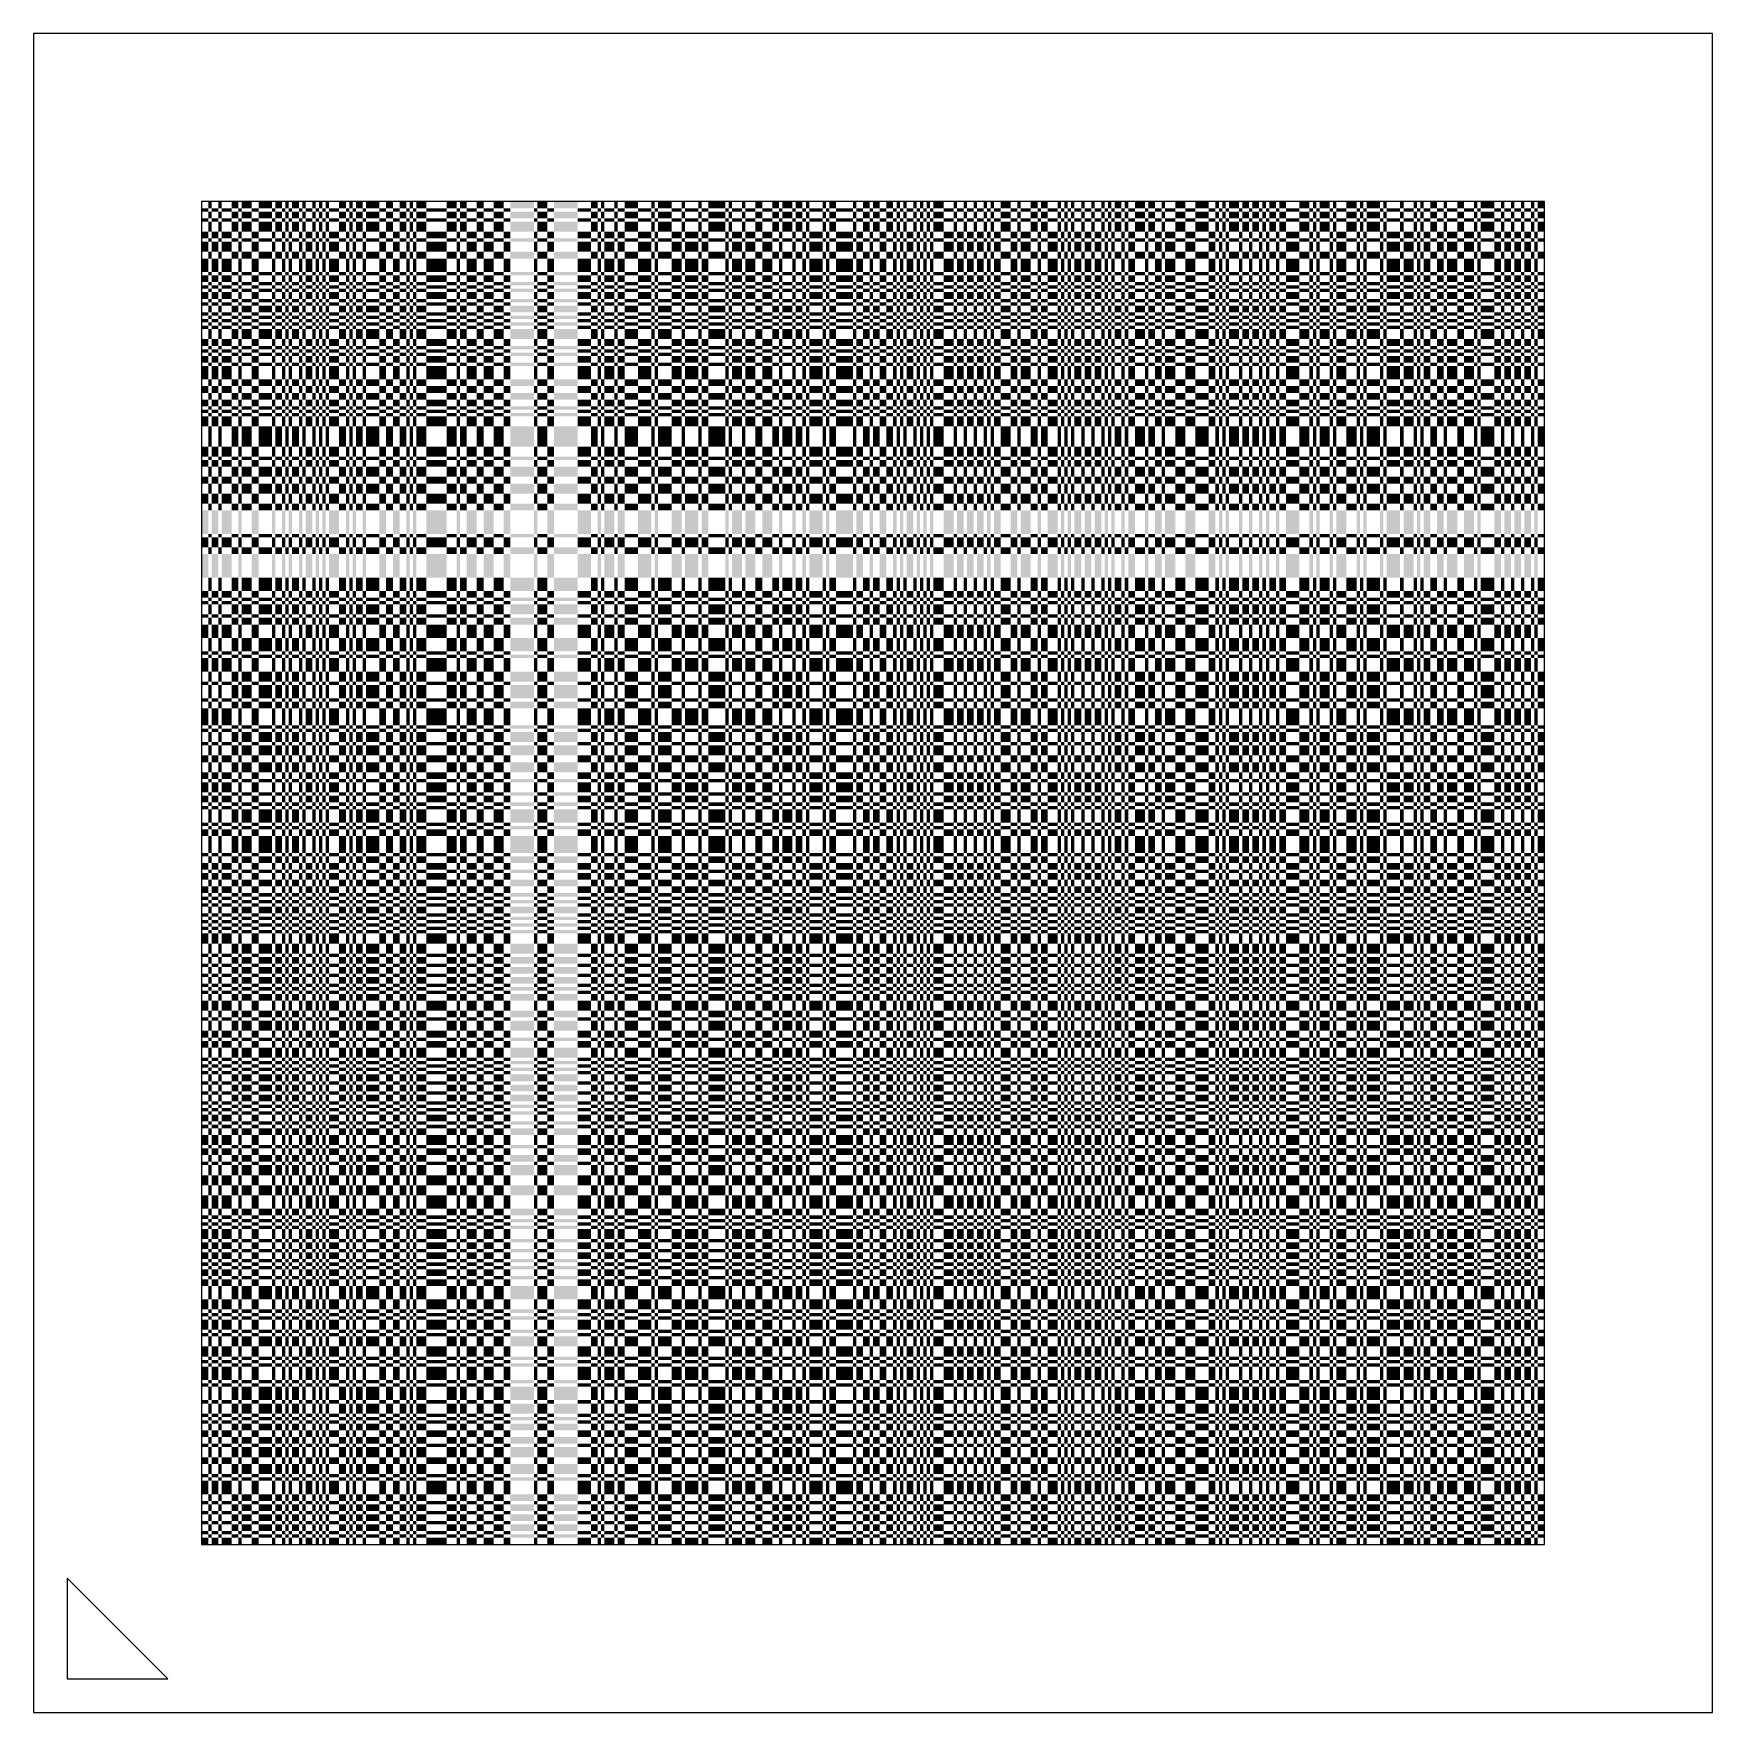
# Model space of a CAD drawing. Extents: x 0 to 200, y 0 to 200.
import ezdxf

# ---------------------------------------------------------------- set-up
doc = ezdxf.new("R2010")
doc.units = 0

msp = doc.modelspace()

# ---------------------------------------------------------------- linework, layer by layer
at = {"layer": 'CHROME'}
for points in [[(20.8, 179.2), (21.2, 179.2), (20.8, 180), (21.2, 180)], [(22, 179.2), (22.4, 179.2), (22, 180), (22.4, 180)], [(23.6, 179.2), (24.4, 179.2), (23.6, 180), (24.4, 180)], [(24.8, 179.2), (26, 179.2), (24.8, 180), (26, 180)], [(26.8, 179.2), (28.4, 179.2), (26.8, 180), (28.4, 180)], [(28.8, 179.2), (29.6, 179.2), (28.8, 180), (29.6, 180)], [(30, 179.2), (30.4, 179.2), (30, 180), (30.4, 180)], [(30.8, 179.2), (31.6, 179.2), (30.8, 180), (31.6, 180)], [(32, 179.2), (32.4, 179.2), (32, 180), (32.4, 180)], [(33.2, 179.2), (33.6, 179.2), (33.2, 180), (33.6, 180)], [(34, 179.2), (34.4, 179.2), (34, 180), (34.4, 180)], [(34.8, 179.2), (35.2, 179.2), (34.8, 180), (35.2, 180)], [(36.4, 179.2), (37.2, 179.2), (36.4, 180), (37.2, 180)], [(37.6, 179.2), (38, 179.2), (37.6, 180), (38, 180)], [(38.4, 179.2), (39.2, 179.2), (38.4, 180), (39.2, 180)], [(39.6, 179.2), (41.2, 179.2), (39.6, 180), (41.2, 180)], [(42, 179.2), (42.8, 179.2), (42, 180), (42.8, 180)], [(43.6, 179.2), (44.4, 179.2), (43.6, 180), (44.4, 180)], [(44.8, 179.2), (45.2, 179.2), (44.8, 180), (45.2, 180)], [(45.6, 179.2), (46.8, 179.2), (45.6, 180), (46.8, 180)], [(49.2, 179.2), (50.4, 179.2), (49.2, 180), (50.4, 180)], [(50.8, 179.2), (51.6, 179.2), (50.8, 180), (51.6, 180)], [(52.8, 179.2), (53.6, 179.2), (52.8, 180), (53.6, 180)], [(54.8, 179.2), (56, 179.2), (54.8, 180), (56, 180)], [(56.8, 179.2), (59.6, 179.2), (56.8, 180), (59.6, 180)], [(60, 179.2), (61.2, 179.2), (60, 180), (61.2, 180)], [(62, 179.2), (64.8, 179.2), (62, 180), (64.8, 180)], [(66.4, 179.2), (67.2, 179.2), (66.4, 180), (67.2, 180)], [(67.6, 179.2), (68, 179.2), (67.6, 180), (68, 180)], [(69.2, 179.2), (69.6, 179.2), (69.2, 180), (69.6, 180)], [(70.4, 179.2), (72, 179.2), (70.4, 180), (72, 180)], [(73.6, 179.2), (74, 179.2), (73.6, 180), (74, 180)], [(74.4, 179.2), (76, 179.2), (74.4, 180), (76, 180)], [(77.2, 179.2), (77.6, 179.2), (77.2, 180), (77.6, 180)], [(79.2, 179.2), (79.6, 179.2), (79.2, 180), (79.6, 180)], [(80.4, 179.2), (82.4, 179.2), (80.4, 180), (82.4, 180)], [(82.8, 179.2), (83.2, 179.2), (82.8, 180), (83.2, 180)], [(84.4, 179.2), (84.8, 179.2), (84.4, 180), (84.8, 180)], [(86, 179.2), (86.8, 179.2), (86, 180), (86.8, 180)], [(88, 179.2), (88.8, 179.2), (88, 180), (88.8, 180)], [(89.2, 179.2), (90.4, 179.2), (89.2, 180), (90.4, 180)], [(90.8, 179.2), (91.6, 179.2), (90.8, 180), (91.6, 180)], [(92, 179.2), (92.4, 179.2), (92, 180), (92.4, 180)], [(94, 179.2), (94.4, 179.2), (94, 180), (94.4, 180)], [(94.8, 179.2), (95.6, 179.2), (94.8, 180), (95.6, 180)], [(97.6, 179.2), (98, 179.2), (97.6, 180), (98, 180)], [(98.8, 179.2), (99.6, 179.2), (98.8, 180), (99.6, 180)], [(100, 179.2), (100.8, 179.2), (100, 180), (100.8, 180)], [(101.6, 179.2), (102.4, 179.2), (101.6, 180), (102.4, 180)], [(102.8, 179.2), (103.2, 179.2), (102.8, 180), (103.2, 180)], [(103.6, 179.2), (104, 179.2), (103.6, 180), (104, 180)], [(104.8, 179.2), (105.2, 179.2), (104.8, 180), (105.2, 180)], [(105.6, 179.2), (106, 179.2), (105.6, 180), (106, 180)], [(106.4, 179.2), (106.8, 179.2), (106.4, 180), (106.8, 180)], [(107.2, 179.2), (108.4, 179.2), (107.2, 180), (108.4, 180)], [(109.6, 179.2), (110, 179.2), (109.6, 180), (110, 180)], [(110.8, 179.2), (111.2, 179.2), (110.8, 180), (111.2, 180)], [(112, 179.2), (112.4, 179.2), (112, 180), (112.4, 180)], [(113.2, 179.2), (113.6, 179.2), (113.2, 180), (113.6, 180)], [(114, 179.2), (114.4, 179.2), (114, 180), (114.4, 180)], [(115.2, 179.2), (116.4, 179.2), (115.2, 180), (116.4, 180)], [(117.2, 179.2), (117.6, 179.2), (117.2, 180), (117.6, 180)], [(118.8, 179.2), (119.6, 179.2), (118.8, 180), (119.6, 180)], [(120, 179.2), (120.8, 179.2), (120, 180), (120.8, 180)], [(122, 179.2), (122.4, 179.2), (122, 180), (122.4, 180)], [(122.8, 179.2), (123.2, 179.2), (122.8, 180), (123.2, 180)], [(123.6, 179.2), (124, 179.2), (123.6, 180), (124, 180)], [(124.8, 179.2), (125.2, 179.2), (124.8, 180), (125.2, 180)], [(126, 179.2), (126.4, 179.2), (126, 180), (126.4, 180)], [(127.2, 179.2), (127.6, 179.2), (127.2, 180), (127.6, 180)], [(128, 179.2), (128.4, 179.2), (128, 180), (128.4, 180)], [(128.8, 179.2), (129.6, 179.2), (128.8, 180), (129.6, 180)], [(130, 179.2), (130.4, 179.2), (130, 180), (130.4, 180)], [(131.2, 179.2), (132.4, 179.2), (131.2, 180), (132.4, 180)], [(132.8, 179.2), (133.6, 179.2), (132.8, 180), (133.6, 180)], [(134.4, 179.2), (134.8, 179.2), (134.4, 180), (134.8, 180)], [(136, 179.2), (137.2, 179.2), (136, 180), (137.2, 180)], [(138.4, 179.2), (140, 179.2), (138.4, 180), (140, 180)], [(140.8, 179.2), (141.2, 179.2), (140.8, 180), (141.2, 180)], [(141.6, 179.2), (142, 179.2), (141.6, 180), (142, 180)], [(142.4, 179.2), (143.6, 179.2), (142.4, 180), (143.6, 180)], [(144, 179.2), (144.8, 179.2), (144, 180), (144.8, 180)], [(145.2, 179.2), (146, 179.2), (145.2, 180), (146, 180)], [(146.4, 179.2), (146.8, 179.2), (146.4, 180), (146.8, 180)], [(147.2, 179.2), (148, 179.2), (147.2, 180), (148, 180)], [(148.4, 179.2), (149.2, 179.2), (148.4, 180), (149.2, 180)], [(150.8, 179.2), (152, 179.2), (150.8, 180), (152, 180)], [(152.4, 179.2), (152.8, 179.2), (152.4, 180), (152.8, 180)], [(153.2, 179.2), (154.4, 179.2), (153.2, 180), (154.4, 180)], [(154.8, 179.2), (155.2, 179.2), (154.8, 180), (155.2, 180)], [(156.4, 179.2), (157.6, 179.2), (156.4, 180), (157.6, 180)], [(158, 179.2), (158.4, 179.2), (158, 180), (158.4, 180)], [(158.8, 179.2), (160.4, 179.2), (158.8, 180), (160.4, 180)], [(160.8, 179.2), (161.2, 179.2), (160.8, 180), (161.2, 180)], [(162.8, 179.2), (163.2, 179.2), (162.8, 180), (163.2, 180)], [(164.4, 179.2), (164.8, 179.2), (164.4, 180), (164.8, 180)], [(165.2, 179.2), (165.6, 179.2), (165.2, 180), (165.6, 180)], [(166.4, 179.2), (167.2, 179.2), (166.4, 180), (167.2, 180)], [(168, 179.2), (168.4, 179.2), (168, 180), (168.4, 180)], [(169.6, 179.2), (170.4, 179.2), (169.6, 180), (170.4, 180)], [(171.6, 179.2), (172, 179.2), (171.6, 180), (172, 180)], [(172.4, 179.2), (174, 179.2), (172.4, 180), (174, 180)], [(174.8, 179.2), (175.2, 179.2), (174.8, 180), (175.2, 180)], [(176, 179.2), (176.4, 179.2), (176, 180), (176.4, 180)], [(177.2, 179.2), (177.6, 179.2), (177.2, 180), (177.6, 180)], [(178.4, 179.2), (178.8, 179.2), (178.4, 180), (178.8, 180)], [(179.2, 179.2), (180, 179.2), (179.2, 180), (180, 180)], [(20, 178.8), (20.8, 178.8), (20, 179.2), (20.8, 179.2)], [(20, 177.6), (20.8, 177.6), (20, 178), (20.8, 178)], [(20.8, 178), (21.2, 178), (20.8, 178.8), (21.2, 178.8)], [(21.2, 178.8), (22, 178.8), (21.2, 179.2), (22, 179.2)], [(21.2, 177.6), (22, 177.6), (21.2, 178), (22, 178)], [(22, 178), (22.4, 178), (22, 178.8), (22.4, 178.8)], [(22.4, 178.8), (23.6, 178.8), (22.4, 179.2), (23.6, 179.2)], [(22.4, 177.6), (23.6, 177.6), (22.4, 178), (23.6, 178)], [(23.6, 178), (24.4, 178), (23.6, 178.8), (24.4, 178.8)], [(24.4, 178.8), (24.8, 178.8), (24.4, 179.2), (24.8, 179.2)], [(24.4, 177.6), (24.8, 177.6), (24.4, 178), (24.8, 178)], [(24.8, 178), (26, 178), (24.8, 178.8), (26, 178.8)], [(26, 178.8), (26.8, 178.8), (26, 179.2), (26.8, 179.2)], [(26, 177.6), (26.8, 177.6), (26, 178), (26.8, 178)], [(26.8, 178), (28.4, 178), (26.8, 178.8), (28.4, 178.8)], [(28.4, 178.8), (28.8, 178.8), (28.4, 179.2), (28.8, 179.2)], [(28.4, 177.6), (28.8, 177.6), (28.4, 178), (28.8, 178)], [(28.8, 178), (29.6, 178), (28.8, 178.8), (29.6, 178.8)], [(29.6, 178.8), (30, 178.8), (29.6, 179.2), (30, 179.2)], [(29.6, 177.6), (30, 177.6), (29.6, 178), (30, 178)], [(30, 178), (30.4, 178), (30, 178.8), (30.4, 178.8)], [(30.4, 178.8), (30.8, 178.8), (30.4, 179.2), (30.8, 179.2)], [(30.4, 177.6), (30.8, 177.6), (30.4, 178), (30.8, 178)], [(30.8, 178), (31.6, 178), (30.8, 178.8), (31.6, 178.8)], [(31.6, 178.8), (32, 178.8), (31.6, 179.2), (32, 179.2)], [(31.6, 177.6), (32, 177.6), (31.6, 178), (32, 178)], [(32, 178), (32.4, 178), (32, 178.8), (32.4, 178.8)], [(32.4, 178.8), (33.2, 178.8), (32.4, 179.2), (33.2, 179.2)], [(32.4, 177.6), (33.2, 177.6), (32.4, 178), (33.2, 178)], [(33.2, 178), (33.6, 178), (33.2, 178.8), (33.6, 178.8)], [(33.6, 178.8), (34, 178.8), (33.6, 179.2), (34, 179.2)], [(33.6, 177.6), (34, 177.6), (33.6, 178), (34, 178)], [(34, 178), (34.4, 178), (34, 178.8), (34.4, 178.8)], [(34.4, 178.8), (34.8, 178.8), (34.4, 179.2), (34.8, 179.2)], [(34.4, 177.6), (34.8, 177.6), (34.4, 178), (34.8, 178)], [(34.8, 178), (35.2, 178), (34.8, 178.8), (35.2, 178.8)], [(35.2, 178.8), (36.4, 178.8), (35.2, 179.2), (36.4, 179.2)], [(35.2, 177.6), (36.4, 177.6), (35.2, 178), (36.4, 178)], [(36.4, 178), (37.2, 178), (36.4, 178.8), (37.2, 178.8)], [(37.2, 178.8), (37.6, 178.8), (37.2, 179.2), (37.6, 179.2)], [(37.2, 177.6), (37.6, 177.6), (37.2, 178), (37.6, 178)], [(37.6, 178), (38, 178), (37.6, 178.8), (38, 178.8)], [(38, 178.8), (38.4, 178.8), (38, 179.2), (38.4, 179.2)], [(38, 177.6), (38.4, 177.6), (38, 178), (38.4, 178)], [(38.4, 178), (39.2, 178), (38.4, 178.8), (39.2, 178.8)], [(39.2, 178.8), (39.6, 178.8), (39.2, 179.2), (39.6, 179.2)], [(39.2, 177.6), (39.6, 177.6), (39.2, 178), (39.6, 178)], [(39.6, 178), (41.2, 178), (39.6, 178.8), (41.2, 178.8)], [(41.2, 178.8), (42, 178.8), (41.2, 179.2), (42, 179.2)], [(41.2, 177.6), (42, 177.6), (41.2, 178), (42, 178)], [(42, 178), (42.8, 178), (42, 178.8), (42.8, 178.8)], [(42.8, 178.8), (43.6, 178.8), (42.8, 179.2), (43.6, 179.2)], [(42.8, 177.6), (43.6, 177.6), (42.8, 178), (43.6, 178)], [(43.6, 178), (44.4, 178), (43.6, 178.8), (44.4, 178.8)], [(44.4, 178.8), (44.8, 178.8), (44.4, 179.2), (44.8, 179.2)], [(44.4, 177.6), (44.8, 177.6), (44.4, 178), (44.8, 178)], [(44.8, 178), (45.2, 178), (44.8, 178.8), (45.2, 178.8)], [(45.2, 178.8), (45.6, 178.8), (45.2, 179.2), (45.6, 179.2)], [(45.2, 177.6), (45.6, 177.6), (45.2, 178), (45.6, 178)], [(45.6, 178), (46.8, 178), (45.6, 178.8), (46.8, 178.8)], [(46.8, 178.8), (49.2, 178.8), (46.8, 179.2), (49.2, 179.2)], [(46.8, 177.6), (49.2, 177.6), (46.8, 178), (49.2, 178)], [(49.2, 178), (50.4, 178), (49.2, 178.8), (50.4, 178.8)], [(50.4, 178.8), (50.8, 178.8), (50.4, 179.2), (50.8, 179.2)], [(50.4, 177.6), (50.8, 177.6), (50.4, 178), (50.8, 178)], [(50.8, 178), (51.6, 178), (50.8, 178.8), (51.6, 178.8)], [(51.6, 178.8), (52.8, 178.8), (51.6, 179.2), (52.8, 179.2)], [(51.6, 177.6), (52.8, 177.6), (51.6, 178), (52.8, 178)], [(52.8, 178), (53.6, 178), (52.8, 178.8), (53.6, 178.8)], [(53.6, 178.8), (54.8, 178.8), (53.6, 179.2), (54.8, 179.2)], [(53.6, 177.6), (54.8, 177.6), (53.6, 178), (54.8, 178)], [(54.8, 178), (56, 178), (54.8, 178.8), (56, 178.8)], [(56, 178.8), (56.8, 178.8), (56, 179.2), (56.8, 179.2)], [(56, 177.6), (56.8, 177.6), (56, 178), (56.8, 178)], [(56.8, 178), (59.6, 178), (56.8, 178.8), (59.6, 178.8)], [(59.6, 178.8), (60, 178.8), (59.6, 179.2), (60, 179.2)], [(59.6, 177.6), (60, 177.6), (59.6, 178), (60, 178)], [(60, 178), (61.2, 178), (60, 178.8), (61.2, 178.8)], [(61.2, 178.8), (62, 178.8), (61.2, 179.2), (62, 179.2)], [(61.2, 177.6), (62, 177.6), (61.2, 178), (62, 178)], [(62, 178), (64.8, 178), (62, 178.8), (64.8, 178.8)], [(64.8, 178.8), (66.4, 178.8), (64.8, 179.2), (66.4, 179.2)], [(64.8, 177.6), (66.4, 177.6), (64.8, 178), (66.4, 178)], [(66.4, 178), (67.2, 178), (66.4, 178.8), (67.2, 178.8)], [(67.2, 178.8), (67.6, 178.8), (67.2, 179.2), (67.6, 179.2)], [(67.2, 177.6), (67.6, 177.6), (67.2, 178), (67.6, 178)], [(67.6, 178), (68, 178), (67.6, 178.8), (68, 178.8)], [(68, 178.8), (69.2, 178.8), (68, 179.2), (69.2, 179.2)], [(68, 177.6), (69.2, 177.6), (68, 178), (69.2, 178)], [(69.2, 178), (69.6, 178), (69.2, 178.8), (69.6, 178.8)], [(69.6, 178.8), (70.4, 178.8), (69.6, 179.2), (70.4, 179.2)], [(69.6, 177.6), (70.4, 177.6), (69.6, 178), (70.4, 178)], [(70.4, 178), (72, 178), (70.4, 178.8), (72, 178.8)], [(72, 178.8), (73.6, 178.8), (72, 179.2), (73.6, 179.2)], [(72, 177.6), (73.6, 177.6), (72, 178), (73.6, 178)], [(73.6, 178), (74, 178), (73.6, 178.8), (74, 178.8)], [(74, 178.8), (74.4, 178.8), (74, 179.2), (74.4, 179.2)], [(74, 177.6), (74.4, 177.6), (74, 178), (74.4, 178)], [(74.4, 178), (76, 178), (74.4, 178.8), (76, 178.8)], [(76, 178.8), (77.2, 178.8), (76, 179.2), (77.2, 179.2)], [(76, 177.6), (77.2, 177.6), (76, 178), (77.2, 178)], [(77.2, 178), (77.6, 178), (77.2, 178.8), (77.6, 178.8)], [(77.6, 178.8), (79.2, 178.8), (77.6, 179.2), (79.2, 179.2)], [(77.6, 177.6), (79.2, 177.6), (77.6, 178), (79.2, 178)], [(79.2, 178), (79.6, 178), (79.2, 178.8), (79.6, 178.8)], [(79.6, 178.8), (80.4, 178.8), (79.6, 179.2), (80.4, 179.2)], [(79.6, 177.6), (80.4, 177.6), (79.6, 178), (80.4, 178)], [(80.4, 178), (82.4, 178), (80.4, 178.8), (82.4, 178.8)], [(82.4, 178.8), (82.8, 178.8), (82.4, 179.2), (82.8, 179.2)], [(82.4, 177.6), (82.8, 177.6), (82.4, 178), (82.8, 178)], [(82.8, 178), (83.2, 178), (82.8, 178.8), (83.2, 178.8)], [(83.2, 178.8), (84.4, 178.8), (83.2, 179.2), (84.4, 179.2)], [(83.2, 177.6), (84.4, 177.6), (83.2, 178), (84.4, 178)], [(84.4, 178), (84.8, 178), (84.4, 178.8), (84.8, 178.8)], [(84.8, 178.8), (86, 178.8), (84.8, 179.2), (86, 179.2)], [(84.8, 177.6), (86, 177.6), (84.8, 178), (86, 178)], [(86, 178), (86.8, 178), (86, 178.8), (86.8, 178.8)], [(86.8, 178.8), (88, 178.8), (86.8, 179.2), (88, 179.2)], [(86.8, 177.6), (88, 177.6), (86.8, 178), (88, 178)], [(88, 178), (88.8, 178), (88, 178.8), (88.8, 178.8)], [(88.8, 178.8), (89.2, 178.8), (88.8, 179.2), (89.2, 179.2)], [(88.8, 177.6), (89.2, 177.6), (88.8, 178), (89.2, 178)], [(89.2, 178), (90.4, 178), (89.2, 178.8), (90.4, 178.8)], [(90.4, 178.8), (90.8, 178.8), (90.4, 179.2), (90.8, 179.2)], [(90.4, 177.6), (90.8, 177.6), (90.4, 178), (90.8, 178)], [(90.8, 178), (91.6, 178), (90.8, 178.8), (91.6, 178.8)], [(91.6, 178.8), (92, 178.8), (91.6, 179.2), (92, 179.2)], [(91.6, 177.6), (92, 177.6), (91.6, 178), (92, 178)], [(92, 178), (92.4, 178), (92, 178.8), (92.4, 178.8)], [(92.4, 178.8), (94, 178.8), (92.4, 179.2), (94, 179.2)], [(92.4, 177.6), (94, 177.6), (92.4, 178), (94, 178)], [(94, 178), (94.4, 178), (94, 178.8), (94.4, 178.8)], [(94.4, 178.8), (94.8, 178.8), (94.4, 179.2), (94.8, 179.2)], [(94.4, 177.6), (94.8, 177.6), (94.4, 178), (94.8, 178)], [(94.8, 178), (95.6, 178), (94.8, 178.8), (95.6, 178.8)], [(95.6, 178.8), (97.6, 178.8), (95.6, 179.2), (97.6, 179.2)], [(95.6, 177.6), (97.6, 177.6), (95.6, 178), (97.6, 178)], [(97.6, 178), (98, 178), (97.6, 178.8), (98, 178.8)], [(98, 178.8), (98.8, 178.8), (98, 179.2), (98.8, 179.2)], [(98, 177.6), (98.8, 177.6), (98, 178), (98.8, 178)], [(98.8, 178), (99.6, 178), (98.8, 178.8), (99.6, 178.8)], [(99.6, 178.8), (100, 178.8), (99.6, 179.2), (100, 179.2)], [(99.6, 177.6), (100, 177.6), (99.6, 178), (100, 178)], [(100, 178), (100.8, 178), (100, 178.8), (100.8, 178.8)], [(100.8, 178.8), (101.6, 178.8), (100.8, 179.2), (101.6, 179.2)], [(100.8, 177.6), (101.6, 177.6), (100.8, 178), (101.6, 178)], [(101.6, 178), (102.4, 178), (101.6, 178.8), (102.4, 178.8)], [(102.4, 178.8), (102.8, 178.8), (102.4, 179.2), (102.8, 179.2)], [(102.4, 177.6), (102.8, 177.6), (102.4, 178), (102.8, 178)], [(102.8, 178), (103.2, 178), (102.8, 178.8), (103.2, 178.8)], [(103.2, 178.8), (103.6, 178.8), (103.2, 179.2), (103.6, 179.2)], [(103.2, 177.6), (103.6, 177.6), (103.2, 178), (103.6, 178)], [(103.6, 178), (104, 178), (103.6, 178.8), (104, 178.8)], [(104, 178.8), (104.8, 178.8), (104, 179.2), (104.8, 179.2)], [(104, 177.6), (104.8, 177.6), (104, 178), (104.8, 178)], [(104.8, 178), (105.2, 178), (104.8, 178.8), (105.2, 178.8)], [(105.2, 178.8), (105.6, 178.8), (105.2, 179.2), (105.6, 179.2)], [(105.2, 177.6), (105.6, 177.6), (105.2, 178), (105.6, 178)], [(105.6, 178), (106, 178), (105.6, 178.8), (106, 178.8)], [(106, 178.8), (106.4, 178.8), (106, 179.2), (106.4, 179.2)], [(106, 177.6), (106.4, 177.6), (106, 178), (106.4, 178)], [(106.4, 178), (106.8, 178), (106.4, 178.8), (106.8, 178.8)], [(106.8, 178.8), (107.2, 178.8), (106.8, 179.2), (107.2, 179.2)], [(106.8, 177.6), (107.2, 177.6), (106.8, 178), (107.2, 178)], [(107.2, 178), (108.4, 178), (107.2, 178.8), (108.4, 178.8)], [(108.4, 178.8), (109.6, 178.8), (108.4, 179.2), (109.6, 179.2)], [(108.4, 177.6), (109.6, 177.6), (108.4, 178), (109.6, 178)], [(109.6, 178), (110, 178), (109.6, 178.8), (110, 178.8)], [(110, 178.8), (110.8, 178.8), (110, 179.2), (110.8, 179.2)], [(110, 177.6), (110.8, 177.6), (110, 178), (110.8, 178)], [(110.8, 178), (111.2, 178), (110.8, 178.8), (111.2, 178.8)], [(111.2, 178.8), (112, 178.8), (111.2, 179.2), (112, 179.2)], [(111.2, 177.6), (112, 177.6), (111.2, 178), (112, 178)], [(112, 178), (112.4, 178), (112, 178.8), (112.4, 178.8)], [(112.4, 178.8), (113.2, 178.8), (112.4, 179.2), (113.2, 179.2)], [(112.4, 177.6), (113.2, 177.6), (112.4, 178), (113.2, 178)], [(113.2, 178), (113.6, 178), (113.2, 178.8), (113.6, 178.8)], [(113.6, 178.8), (114, 178.8), (113.6, 179.2), (114, 179.2)], [(113.6, 177.6), (114, 177.6), (113.6, 178), (114, 178)], [(114, 178), (114.4, 178), (114, 178.8), (114.4, 178.8)], [(114.4, 178.8), (115.2, 178.8), (114.4, 179.2), (115.2, 179.2)], [(114.4, 177.6), (115.2, 177.6), (114.4, 178), (115.2, 178)], [(115.2, 178), (116.4, 178), (115.2, 178.8), (116.4, 178.8)], [(116.4, 178.8), (117.2, 178.8), (116.4, 179.2), (117.2, 179.2)], [(116.4, 177.6), (117.2, 177.6), (116.4, 178), (117.2, 178)], [(117.2, 178), (117.6, 178), (117.2, 178.8), (117.6, 178.8)], [(117.6, 178.8), (118.8, 178.8), (117.6, 179.2), (118.8, 179.2)], [(117.6, 177.6), (118.8, 177.6), (117.6, 178), (118.8, 178)], [(118.8, 178), (119.6, 178), (118.8, 178.8), (119.6, 178.8)], [(119.6, 178.8), (120, 178.8), (119.6, 179.2), (120, 179.2)], [(119.6, 177.6), (120, 177.6), (119.6, 178), (120, 178)], [(120, 178), (120.8, 178), (120, 178.8), (120.8, 178.8)], [(120.8, 178.8), (122, 178.8), (120.8, 179.2), (122, 179.2)], [(120.8, 177.6), (122, 177.6), (120.8, 178), (122, 178)], [(122, 178), (122.4, 178), (122, 178.8), (122.4, 178.8)], [(122.4, 178.8), (122.8, 178.8), (122.4, 179.2), (122.8, 179.2)], [(122.4, 177.6), (122.8, 177.6), (122.4, 178), (122.8, 178)], [(122.8, 178), (123.2, 178), (122.8, 178.8), (123.2, 178.8)], [(123.2, 178.8), (123.6, 178.8), (123.2, 179.2), (123.6, 179.2)], [(123.2, 177.6), (123.6, 177.6), (123.2, 178), (123.6, 178)], [(123.6, 178), (124, 178), (123.6, 178.8), (124, 178.8)], [(124, 178.8), (124.8, 178.8), (124, 179.2), (124.8, 179.2)], [(124, 177.6), (124.8, 177.6), (124, 178), (124.8, 178)], [(124.8, 178), (125.2, 178), (124.8, 178.8), (125.2, 178.8)], [(125.2, 178.8), (126, 178.8), (125.2, 179.2), (126, 179.2)], [(125.2, 177.6), (126, 177.6), (125.2, 178), (126, 178)], [(126, 178), (126.4, 178), (126, 178.8), (126.4, 178.8)], [(126.4, 178.8), (127.2, 178.8), (126.4, 179.2), (127.2, 179.2)], [(126.4, 177.6), (127.2, 177.6), (126.4, 178), (127.2, 178)], [(127.2, 178), (127.6, 178), (127.2, 178.8), (127.6, 178.8)], [(127.6, 178.8), (128, 178.8), (127.6, 179.2), (128, 179.2)], [(127.6, 177.6), (128, 177.6), (127.6, 178), (128, 178)], [(128, 178), (128.4, 178), (128, 178.8), (128.4, 178.8)], [(128.4, 178.8), (128.8, 178.8), (128.4, 179.2), (128.8, 179.2)], [(128.4, 177.6), (128.8, 177.6), (128.4, 178), (128.8, 178)], [(128.8, 178), (129.6, 178), (128.8, 178.8), (129.6, 178.8)], [(129.6, 178.8), (130, 178.8), (129.6, 179.2), (130, 179.2)], [(129.6, 177.6), (130, 177.6), (129.6, 178), (130, 178)], [(130, 178), (130.4, 178), (130, 178.8), (130.4, 178.8)], [(130.4, 178.8), (131.2, 178.8), (130.4, 179.2), (131.2, 179.2)], [(130.4, 177.6), (131.2, 177.6), (130.4, 178), (131.2, 178)], [(131.2, 178), (132.4, 178), (131.2, 178.8), (132.4, 178.8)], [(132.4, 178.8), (132.8, 178.8), (132.4, 179.2), (132.8, 179.2)], [(132.4, 177.6), (132.8, 177.6), (132.4, 178), (132.8, 178)], [(132.8, 178), (133.6, 178), (132.8, 178.8), (133.6, 178.8)], [(133.6, 178.8), (134.4, 178.8), (133.6, 179.2), (134.4, 179.2)], [(133.6, 177.6), (134.4, 177.6), (133.6, 178), (134.4, 178)], [(134.4, 178), (134.8, 178), (134.4, 178.8), (134.8, 178.8)], [(134.8, 178.8), (136, 178.8), (134.8, 179.2), (136, 179.2)], [(134.8, 177.6), (136, 177.6), (134.8, 178), (136, 178)], [(136, 178), (137.2, 178), (136, 178.8), (137.2, 178.8)], [(137.2, 178.8), (138.4, 178.8), (137.2, 179.2), (138.4, 179.2)], [(137.2, 177.6), (138.4, 177.6), (137.2, 178), (138.4, 178)], [(138.4, 178), (140, 178), (138.4, 178.8), (140, 178.8)], [(140, 178.8), (140.8, 178.8), (140, 179.2), (140.8, 179.2)], [(140, 177.6), (140.8, 177.6), (140, 178), (140.8, 178)], [(140.8, 178), (141.2, 178), (140.8, 178.8), (141.2, 178.8)], [(141.2, 178.8), (141.6, 178.8), (141.2, 179.2), (141.6, 179.2)], [(141.2, 177.6), (141.6, 177.6), (141.2, 178), (141.6, 178)], [(141.6, 178), (142, 178), (141.6, 178.8), (142, 178.8)], [(142, 178.8), (142.4, 178.8), (142, 179.2), (142.4, 179.2)], [(142, 177.6), (142.4, 177.6), (142, 178), (142.4, 178)], [(142.4, 178), (143.6, 178), (142.4, 178.8), (143.6, 178.8)], [(143.6, 178.8), (144, 178.8), (143.6, 179.2), (144, 179.2)], [(143.6, 177.6), (144, 177.6), (143.6, 178), (144, 178)], [(144, 178), (144.8, 178), (144, 178.8), (144.8, 178.8)], [(144.8, 178.8), (145.2, 178.8), (144.8, 179.2), (145.2, 179.2)], [(144.8, 177.6), (145.2, 177.6), (144.8, 178), (145.2, 178)], [(145.2, 178), (146, 178), (145.2, 178.8), (146, 178.8)], [(146, 178.8), (146.4, 178.8), (146, 179.2), (146.4, 179.2)], [(146, 177.6), (146.4, 177.6), (146, 178), (146.4, 178)], [(146.4, 178), (146.8, 178), (146.4, 178.8), (146.8, 178.8)], [(146.8, 178.8), (147.2, 178.8), (146.8, 179.2), (147.2, 179.2)], [(146.8, 177.6), (147.2, 177.6), (146.8, 178), (147.2, 178)], [(147.2, 178), (148, 178), (147.2, 178.8), (148, 178.8)], [(148, 178.8), (148.4, 178.8), (148, 179.2), (148.4, 179.2)], [(148, 177.6), (148.4, 177.6), (148, 178), (148.4, 178)], [(148.4, 178), (149.2, 178), (148.4, 178.8), (149.2, 178.8)], [(149.2, 178.8), (150.8, 178.8), (149.2, 179.2), (150.8, 179.2)], [(149.2, 177.6), (150.8, 177.6), (149.2, 178), (150.8, 178)], [(150.8, 178), (152, 178), (150.8, 178.8), (152, 178.8)], [(152, 178.8), (152.4, 178.8), (152, 179.2), (152.4, 179.2)], [(152, 177.6), (152.4, 177.6), (152, 178), (152.4, 178)], [(152.4, 178), (152.8, 178), (152.4, 178.8), (152.8, 178.8)], [(152.8, 178.8), (153.2, 178.8), (152.8, 179.2), (153.2, 179.2)], [(152.8, 177.6), (153.2, 177.6), (152.8, 178), (153.2, 178)], [(153.2, 178), (154.4, 178), (153.2, 178.8), (154.4, 178.8)], [(154.4, 178.8), (154.8, 178.8), (154.4, 179.2), (154.8, 179.2)], [(154.4, 177.6), (154.8, 177.6), (154.4, 178), (154.8, 178)], [(154.8, 178), (155.2, 178), (154.8, 178.8), (155.2, 178.8)], [(155.2, 178.8), (156.4, 178.8), (155.2, 179.2), (156.4, 179.2)], [(155.2, 177.6), (156.4, 177.6), (155.2, 178), (156.4, 178)], [(156.4, 178), (157.6, 178), (156.4, 178.8), (157.6, 178.8)], [(157.6, 178.8), (158, 178.8), (157.6, 179.2), (158, 179.2)], [(157.6, 177.6), (158, 177.6), (157.6, 178), (158, 178)], [(158, 178), (158.4, 178), (158, 178.8), (158.4, 178.8)], [(158.4, 178.8), (158.8, 178.8), (158.4, 179.2), (158.8, 179.2)], [(158.4, 177.6), (158.8, 177.6), (158.4, 178), (158.8, 178)], [(158.8, 178), (160.4, 178), (158.8, 178.8), (160.4, 178.8)], [(160.4, 178.8), (160.8, 178.8), (160.4, 179.2), (160.8, 179.2)], [(160.4, 177.6), (160.8, 177.6), (160.4, 178), (160.8, 178)], [(160.8, 178), (161.2, 178), (160.8, 178.8), (161.2, 178.8)], [(161.2, 178.8), (162.8, 178.8), (161.2, 179.2), (162.8, 179.2)], [(161.2, 177.6), (162.8, 177.6), (161.2, 178), (162.8, 178)], [(162.8, 178), (163.2, 178), (162.8, 178.8), (163.2, 178.8)], [(163.2, 178.8), (164.4, 178.8), (163.2, 179.2), (164.4, 179.2)], [(163.2, 177.6), (164.4, 177.6), (163.2, 178), (164.4, 178)], [(164.4, 178), (164.8, 178), (164.4, 178.8), (164.8, 178.8)], [(164.8, 178.8), (165.2, 178.8), (164.8, 179.2), (165.2, 179.2)], [(164.8, 177.6), (165.2, 177.6), (164.8, 178), (165.2, 178)], [(165.2, 178), (165.6, 178), (165.2, 178.8), (165.6, 178.8)], [(165.6, 178.8), (166.4, 178.8), (165.6, 179.2), (166.4, 179.2)], [(165.6, 177.6), (166.4, 177.6), (165.6, 178), (166.4, 178)], [(166.4, 178), (167.2, 178), (166.4, 178.8), (167.2, 178.8)], [(167.2, 178.8), (168, 178.8), (167.2, 179.2), (168, 179.2)], [(167.2, 177.6), (168, 177.6), (167.2, 178), (168, 178)], [(168, 178), (168.4, 178), (168, 178.8), (168.4, 178.8)], [(168.4, 178.8), (169.6, 178.8), (168.4, 179.2), (169.6, 179.2)], [(168.4, 177.6), (169.6, 177.6), (168.4, 178), (169.6, 178)], [(169.6, 178), (170.4, 178), (169.6, 178.8), (170.4, 178.8)], [(170.4, 178.8), (171.6, 178.8), (170.4, 179.2), (171.6, 179.2)], [(170.4, 177.6), (171.6, 177.6), (170.4, 178), (171.6, 178)], [(171.6, 178), (172, 178), (171.6, 178.8), (172, 178.8)], [(172, 178.8), (172.4, 178.8), (172, 179.2), (172.4, 179.2)], [(172, 177.6), (172.4, 177.6), (172, 178), (172.4, 178)], [(172.4, 178), (174, 178), (172.4, 178.8), (174, 178.8)], [(174, 178.8), (174.8, 178.8), (174, 179.2), (174.8, 179.2)], [(174, 177.6), (174.8, 177.6), (174, 178), (174.8, 178)], [(174.8, 178), (175.2, 178), (174.8, 178.8), (175.2, 178.8)], [(175.2, 178.8), (176, 178.8), (175.2, 179.2), (176, 179.2)], [(175.2, 177.6), (176, 177.6), (175.2, 178), (176, 178)], [(176, 178), (176.4, 178), (176, 178.8), (176.4, 178.8)], [(176.4, 178.8), (177.2, 178.8), (176.4, 179.2), (177.2, 179.2)], [(176.4, 177.6), (177.2, 177.6), (176.4, 178), (177.2, 178)], [(177.2, 178), (177.6, 178), (177.2, 178.8), (177.6, 178.8)], [(177.6, 178.8), (178.4, 178.8), (177.6, 179.2), (178.4, 179.2)], [(177.6, 177.6), (178.4, 177.6), (177.6, 178), (178.4, 178)], [(178.4, 178), (178.8, 178), (178.4, 178.8), (178.8, 178.8)], [(178.8, 178.8), (179.2, 178.8), (178.8, 179.2), (179.2, 179.2)], [(178.8, 177.6), (179.2, 177.6), (178.8, 178), (179.2, 178)], [(179.2, 178), (180, 178), (179.2, 178.8), (180, 178.8)], [(20, 175.6), (20.8, 175.6), (20, 176.4), (20.8, 176.4)], [(20.8, 176.4), (21.2, 176.4), (20.8, 177.6), (21.2, 177.6)], [(21.2, 175.6), (22, 175.6), (21.2, 176.4), (22, 176.4)], [(22, 176.4), (22.4, 176.4), (22, 177.6), (22.4, 177.6)], [(22.4, 175.6), (23.6, 175.6), (22.4, 176.4), (23.6, 176.4)], [(23.6, 176.4), (24.4, 176.4), (23.6, 177.6), (24.4, 177.6)], [(24.4, 175.6), (24.8, 175.6), (24.4, 176.4), (24.8, 176.4)], [(24.8, 176.4), (26, 176.4), (24.8, 177.6), (26, 177.6)], [(26, 175.6), (26.8, 175.6), (26, 176.4), (26.8, 176.4)], [(26.8, 176.4), (28.4, 176.4), (26.8, 177.6), (28.4, 177.6)], [(28.4, 175.6), (28.8, 175.6), (28.4, 176.4), (28.8, 176.4)], [(28.8, 176.4), (29.6, 176.4), (28.8, 177.6), (29.6, 177.6)], [(29.6, 175.6), (30, 175.6), (29.6, 176.4), (30, 176.4)], [(30, 176.4), (30.4, 176.4), (30, 177.6), (30.4, 177.6)], [(30.4, 175.6), (30.8, 175.6), (30.4, 176.4), (30.8, 176.4)], [(30.8, 176.4), (31.6, 176.4), (30.8, 177.6), (31.6, 177.6)], [(31.6, 175.6), (32, 175.6), (31.6, 176.4), (32, 176.4)], [(32, 176.4), (32.4, 176.4), (32, 177.6), (32.4, 177.6)], [(32.4, 175.6), (33.2, 175.6), (32.4, 176.4), (33.2, 176.4)], [(33.2, 176.4), (33.6, 176.4), (33.2, 177.6), (33.6, 177.6)], [(33.6, 175.6), (34, 175.6), (33.6, 176.4), (34, 176.4)], [(34, 176.4), (34.4, 176.4), (34, 177.6), (34.4, 177.6)], [(34.4, 175.6), (34.8, 175.6), (34.4, 176.4), (34.8, 176.4)], [(34.8, 176.4), (35.2, 176.4), (34.8, 177.6), (35.2, 177.6)], [(35.2, 175.6), (36.4, 175.6), (35.2, 176.4), (36.4, 176.4)], [(36.4, 176.4), (37.2, 176.4), (36.4, 177.6), (37.2, 177.6)], [(37.2, 175.6), (37.6, 175.6), (37.2, 176.4), (37.6, 176.4)], [(37.6, 176.4), (38, 176.4), (37.6, 177.6), (38, 177.6)], [(38, 175.6), (38.4, 175.6), (38, 176.4), (38.4, 176.4)], [(38.4, 176.4), (39.2, 176.4), (38.4, 177.6), (39.2, 177.6)], [(39.2, 175.6), (39.6, 175.6), (39.2, 176.4), (39.6, 176.4)], [(39.6, 176.4), (41.2, 176.4), (39.6, 177.6), (41.2, 177.6)], [(41.2, 175.6), (42, 175.6), (41.2, 176.4), (42, 176.4)], [(42, 176.4), (42.8, 176.4), (42, 177.6), (42.8, 177.6)], [(42.8, 175.6), (43.6, 175.6), (42.8, 176.4), (43.6, 176.4)], [(43.6, 176.4), (44.4, 176.4), (43.6, 177.6), (44.4, 177.6)], [(44.4, 175.6), (44.8, 175.6), (44.4, 176.4), (44.8, 176.4)], [(44.8, 176.4), (45.2, 176.4), (44.8, 177.6), (45.2, 177.6)], [(45.2, 175.6), (45.6, 175.6), (45.2, 176.4), (45.6, 176.4)], [(45.6, 176.4), (46.8, 176.4), (45.6, 177.6), (46.8, 177.6)], [(46.8, 175.6), (49.2, 175.6), (46.8, 176.4), (49.2, 176.4)], [(49.2, 176.4), (50.4, 176.4), (49.2, 177.6), (50.4, 177.6)], [(50.4, 175.6), (50.8, 175.6), (50.4, 176.4), (50.8, 176.4)], [(50.8, 176.4), (51.6, 176.4), (50.8, 177.6), (51.6, 177.6)], [(51.6, 175.6), (52.8, 175.6), (51.6, 176.4), (52.8, 176.4)], [(52.8, 176.4), (53.6, 176.4), (52.8, 177.6), (53.6, 177.6)], [(53.6, 175.6), (54.8, 175.6), (53.6, 176.4), (54.8, 176.4)], [(54.8, 176.4), (56, 176.4), (54.8, 177.6), (56, 177.6)], [(56, 175.6), (56.8, 175.6), (56, 176.4), (56.8, 176.4)], [(56.8, 176.4), (59.6, 176.4), (56.8, 177.6), (59.6, 177.6)], [(59.6, 175.6), (60, 175.6), (59.6, 176.4), (60, 176.4)], [(60, 176.4), (61.2, 176.4), (60, 177.6), (61.2, 177.6)], [(61.2, 175.6), (62, 175.6), (61.2, 176.4), (62, 176.4)], [(62, 176.4), (64.8, 176.4), (62, 177.6), (64.8, 177.6)], [(64.8, 175.6), (66.4, 175.6), (64.8, 176.4), (66.4, 176.4)], [(66.4, 176.4), (67.2, 176.4), (66.4, 177.6), (67.2, 177.6)], [(67.2, 175.6), (67.6, 175.6), (67.2, 176.4), (67.6, 176.4)], [(67.6, 176.4), (68, 176.4), (67.6, 177.6), (68, 177.6)], [(68, 175.6), (69.2, 175.6), (68, 176.4), (69.2, 176.4)], [(69.2, 176.4), (69.6, 176.4), (69.2, 177.6), (69.6, 177.6)], [(69.6, 175.6), (70.4, 175.6), (69.6, 176.4), (70.4, 176.4)], [(70.4, 176.4), (72, 176.4), (70.4, 177.6), (72, 177.6)], [(72, 175.6), (73.6, 175.6), (72, 176.4), (73.6, 176.4)], [(73.6, 176.4), (74, 176.4), (73.6, 177.6), (74, 177.6)], [(74, 175.6), (74.4, 175.6), (74, 176.4), (74.4, 176.4)], [(74.4, 176.4), (76, 176.4), (74.4, 177.6), (76, 177.6)], [(76, 175.6), (77.2, 175.6), (76, 176.4), (77.2, 176.4)], [(77.2, 176.4), (77.6, 176.4), (77.2, 177.6), (77.6, 177.6)], [(77.6, 175.6), (79.2, 175.6), (77.6, 176.4), (79.2, 176.4)], [(79.2, 176.4), (79.6, 176.4), (79.2, 177.6), (79.6, 177.6)], [(79.6, 175.6), (80.4, 175.6), (79.6, 176.4), (80.4, 176.4)], [(80.4, 176.4), (82.4, 176.4), (80.4, 177.6), (82.4, 177.6)], [(82.4, 175.6), (82.8, 175.6), (82.4, 176.4), (82.8, 176.4)], [(82.8, 176.4), (83.2, 176.4), (82.8, 177.6), (83.2, 177.6)], [(83.2, 175.6), (84.4, 175.6), (83.2, 176.4), (84.4, 176.4)], [(84.4, 176.4), (84.8, 176.4), (84.4, 177.6), (84.8, 177.6)], [(84.8, 175.6), (86, 175.6), (84.8, 176.4), (86, 176.4)], [(86, 176.4), (86.8, 176.4), (86, 177.6), (86.8, 177.6)], [(86.8, 175.6), (88, 175.6), (86.8, 176.4), (88, 176.4)], [(88, 176.4), (88.8, 176.4), (88, 177.6), (88.8, 177.6)], [(88.8, 175.6), (89.2, 175.6), (88.8, 176.4), (89.2, 176.4)], [(89.2, 176.4), (90.4, 176.4), (89.2, 177.6), (90.4, 177.6)], [(90.4, 175.6), (90.8, 175.6), (90.4, 176.4), (90.8, 176.4)], [(90.8, 176.4), (91.6, 176.4), (90.8, 177.6), (91.6, 177.6)], [(91.6, 175.6), (92, 175.6), (91.6, 176.4), (92, 176.4)], [(92, 176.4), (92.4, 176.4), (92, 177.6), (92.4, 177.6)], [(92.4, 175.6), (94, 175.6), (92.4, 176.4), (94, 176.4)], [(94, 176.4), (94.4, 176.4), (94, 177.6), (94.4, 177.6)], [(94.4, 175.6), (94.8, 175.6), (94.4, 176.4), (94.8, 176.4)], [(94.8, 176.4), (95.6, 176.4), (94.8, 177.6), (95.6, 177.6)], [(95.6, 175.6), (97.6, 175.6), (95.6, 176.4), (97.6, 176.4)], [(97.6, 176.4), (98, 176.4), (97.6, 177.6), (98, 177.6)], [(98, 175.6), (98.8, 175.6), (98, 176.4), (98.8, 176.4)], [(98.8, 176.4), (99.6, 176.4), (98.8, 177.6), (99.6, 177.6)], [(99.6, 175.6), (100, 175.6), (99.6, 176.4), (100, 176.4)], [(100, 176.4), (100.8, 176.4), (100, 177.6), (100.8, 177.6)], [(100.8, 175.6), (101.6, 175.6), (100.8, 176.4), (101.6, 176.4)], [(101.6, 176.4), (102.4, 176.4), (101.6, 177.6), (102.4, 177.6)], [(102.4, 175.6), (102.8, 175.6), (102.4, 176.4), (102.8, 176.4)], [(102.8, 176.4), (103.2, 176.4), (102.8, 177.6), (103.2, 177.6)], [(103.2, 175.6), (103.6, 175.6), (103.2, 176.4), (103.6, 176.4)], [(103.6, 176.4), (104, 176.4), (103.6, 177.6), (104, 177.6)], [(104, 175.6), (104.8, 175.6), (104, 176.4), (104.8, 176.4)], [(104.8, 176.4), (105.2, 176.4), (104.8, 177.6), (105.2, 177.6)], [(105.2, 175.6), (105.6, 175.6), (105.2, 176.4), (105.6, 176.4)], [(105.6, 176.4), (106, 176.4), (105.6, 177.6), (106, 177.6)], [(106, 175.6), (106.4, 175.6), (106, 176.4), (106.4, 176.4)], [(106.4, 176.4), (106.8, 176.4), (106.4, 177.6), (106.8, 177.6)], [(106.8, 175.6), (107.2, 175.6), (106.8, 176.4), (107.2, 176.4)], [(107.2, 176.4), (108.4, 176.4), (107.2, 177.6), (108.4, 177.6)], [(108.4, 175.6), (109.6, 175.6), (108.4, 176.4), (109.6, 176.4)], [(109.6, 176.4), (110, 176.4), (109.6, 177.6), (110, 177.6)], [(110, 175.6), (110.8, 175.6), (110, 176.4), (110.8, 176.4)], [(110.8, 176.4), (111.2, 176.4), (110.8, 177.6), (111.2, 177.6)], [(111.2, 175.6), (112, 175.6), (111.2, 176.4), (112, 176.4)], [(112, 176.4), (112.4, 176.4), (112, 177.6), (112.4, 177.6)], [(112.4, 175.6), (113.2, 175.6), (112.4, 176.4), (113.2, 176.4)], [(113.2, 176.4), (113.6, 176.4), (113.2, 177.6), (113.6, 177.6)], [(113.6, 175.6), (114, 175.6), (113.6, 176.4), (114, 176.4)], [(114, 176.4), (114.4, 176.4), (114, 177.6), (114.4, 177.6)], [(114.4, 175.6), (115.2, 175.6), (114.4, 176.4), (115.2, 176.4)], [(115.2, 176.4), (116.4, 176.4), (115.2, 177.6), (116.4, 177.6)], [(116.4, 175.6), (117.2, 175.6), (116.4, 176.4), (117.2, 176.4)], [(117.2, 176.4), (117.6, 176.4), (117.2, 177.6), (117.6, 177.6)], [(117.6, 175.6), (118.8, 175.6), (117.6, 176.4), (118.8, 176.4)], [(118.8, 176.4), (119.6, 176.4), (118.8, 177.6), (119.6, 177.6)], [(119.6, 175.6), (120, 175.6), (119.6, 176.4), (120, 176.4)], [(120, 176.4), (120.8, 176.4), (120, 177.6), (120.8, 177.6)], [(120.8, 175.6), (122, 175.6), (120.8, 176.4), (122, 176.4)], [(122, 176.4), (122.4, 176.4), (122, 177.6), (122.4, 177.6)], [(122.4, 175.6), (122.8, 175.6), (122.4, 176.4), (122.8, 176.4)], [(122.8, 176.4), (123.2, 176.4), (122.8, 177.6), (123.2, 177.6)], [(123.2, 175.6), (123.6, 175.6), (123.2, 176.4), (123.6, 176.4)], [(123.6, 176.4), (124, 176.4), (123.6, 177.6), (124, 177.6)], [(124, 175.6), (124.8, 175.6), (124, 176.4), (124.8, 176.4)], [(124.8, 176.4), (125.2, 176.4), (124.8, 177.6), (125.2, 177.6)], [(125.2, 175.6), (126, 175.6), (125.2, 176.4), (126, 176.4)], [(126, 176.4), (126.4, 176.4), (126, 177.6), (126.4, 177.6)], [(126.4, 175.6), (127.2, 175.6), (126.4, 176.4), (127.2, 176.4)], [(127.2, 176.4), (127.6, 176.4), (127.2, 177.6), (127.6, 177.6)], [(127.6, 175.6), (128, 175.6), (127.6, 176.4), (128, 176.4)], [(128, 176.4), (128.4, 176.4), (128, 177.6), (128.4, 177.6)], [(128.4, 175.6), (128.8, 175.6), (128.4, 176.4), (128.8, 176.4)], [(128.8, 176.4), (129.6, 176.4), (128.8, 177.6), (129.6, 177.6)], [(129.6, 175.6), (130, 175.6), (129.6, 176.4), (130, 176.4)], [(130, 176.4), (130.4, 176.4), (130, 177.6), (130.4, 177.6)], [(130.4, 175.6), (131.2, 175.6), (130.4, 176.4), (131.2, 176.4)], [(131.2, 176.4), (132.4, 176.4), (131.2, 177.6), (132.4, 177.6)], [(132.4, 175.6), (132.8, 175.6), (132.4, 176.4), (132.8, 176.4)], [(132.8, 176.4), (133.6, 176.4), (132.8, 177.6), (133.6, 177.6)], [(133.6, 175.6), (134.4, 175.6), (133.6, 176.4), (134.4, 176.4)], [(134.4, 176.4), (134.8, 176.4), (134.4, 177.6), (134.8, 177.6)], [(134.8, 175.6), (136, 175.6), (134.8, 176.4), (136, 176.4)], [(136, 176.4), (137.2, 176.4), (136, 177.6), (137.2, 177.6)], [(137.2, 175.6), (138.4, 175.6), (137.2, 176.4), (138.4, 176.4)], [(138.4, 176.4), (140, 176.4), (138.4, 177.6), (140, 177.6)], [(140, 175.6), (140.8, 175.6), (140, 176.4), (140.8, 176.4)], [(140.8, 176.4), (141.2, 176.4), (140.8, 177.6), (141.2, 177.6)], [(141.2, 175.6), (141.6, 175.6), (141.2, 176.4), (141.6, 176.4)], [(141.6, 176.4), (142, 176.4), (141.6, 177.6), (142, 177.6)], [(142, 175.6), (142.4, 175.6), (142, 176.4), (142.4, 176.4)], [(142.4, 176.4), (143.6, 176.4), (142.4, 177.6), (143.6, 177.6)], [(143.6, 175.6), (144, 175.6), (143.6, 176.4), (144, 176.4)], [(144, 176.4), (144.8, 176.4), (144, 177.6), (144.8, 177.6)], [(144.8, 175.6), (145.2, 175.6), (144.8, 176.4), (145.2, 176.4)], [(145.2, 176.4), (146, 176.4), (145.2, 177.6), (146, 177.6)], [(146, 175.6), (146.4, 175.6), (146, 176.4), (146.4, 176.4)], [(146.4, 176.4), (146.8, 176.4), (146.4, 177.6), (146.8, 177.6)], [(146.8, 175.6), (147.2, 175.6), (146.8, 176.4), (147.2, 176.4)], [(147.2, 176.4), (148, 176.4), (147.2, 177.6), (148, 177.6)], [(148, 175.6), (148.4, 175.6), (148, 176.4), (148.4, 176.4)], [(148.4, 176.4), (149.2, 176.4), (148.4, 177.6), (149.2, 177.6)], [(149.2, 175.6), (150.8, 175.6), (149.2, 176.4), (150.8, 176.4)], [(150.8, 176.4), (152, 176.4), (150.8, 177.6), (152, 177.6)], [(152, 175.6), (152.4, 175.6), (152, 176.4), (152.4, 176.4)], [(152.4, 176.4), (152.8, 176.4), (152.4, 177.6), (152.8, 177.6)], [(152.8, 175.6), (153.2, 175.6), (152.8, 176.4), (153.2, 176.4)], [(153.2, 176.4), (154.4, 176.4), (153.2, 177.6), (154.4, 177.6)], [(154.4, 175.6), (154.8, 175.6), (154.4, 176.4), (154.8, 176.4)], [(154.8, 176.4), (155.2, 176.4), (154.8, 177.6), (155.2, 177.6)], [(155.2, 175.6), (156.4, 175.6), (155.2, 176.4), (156.4, 176.4)], [(156.4, 176.4), (157.6, 176.4), (156.4, 177.6), (157.6, 177.6)], [(157.6, 175.6), (158, 175.6), (157.6, 176.4), (158, 176.4)], [(158, 176.4), (158.4, 176.4), (158, 177.6), (158.4, 177.6)], [(158.4, 175.6), (158.8, 175.6), (158.4, 176.4), (158.8, 176.4)], [(158.8, 176.4), (160.4, 176.4), (158.8, 177.6), (160.4, 177.6)], [(160.4, 175.6), (160.8, 175.6), (160.4, 176.4), (160.8, 176.4)], [(160.8, 176.4), (161.2, 176.4), (160.8, 177.6), (161.2, 177.6)], [(161.2, 175.6), (162.8, 175.6), (161.2, 176.4), (162.8, 176.4)], [(162.8, 176.4), (163.2, 176.4), (162.8, 177.6), (163.2, 177.6)], [(163.2, 175.6), (164.4, 175.6), (163.2, 176.4), (164.4, 176.4)], [(164.4, 176.4), (164.8, 176.4), (164.4, 177.6), (164.8, 177.6)], [(164.8, 175.6), (165.2, 175.6), (164.8, 176.4), (165.2, 176.4)], [(165.2, 176.4), (165.6, 176.4), (165.2, 177.6), (165.6, 177.6)], [(165.6, 175.6), (166.4, 175.6), (165.6, 176.4), (166.4, 176.4)], [(166.4, 176.4), (167.2, 176.4), (166.4, 177.6), (167.2, 177.6)], [(167.2, 175.6), (168, 175.6), (167.2, 176.4), (168, 176.4)], [(168, 176.4), (168.4, 176.4), (168, 177.6), (168.4, 177.6)], [(168.4, 175.6), (169.6, 175.6), (168.4, 176.4), (169.6, 176.4)], [(169.6, 176.4), (170.4, 176.4), (169.6, 177.6), (170.4, 177.6)], [(170.4, 175.6), (171.6, 175.6), (170.4, 176.4), (171.6, 176.4)], [(171.6, 176.4), (172, 176.4), (171.6, 177.6), (172, 177.6)], [(172, 175.6), (172.4, 175.6), (172, 176.4), (172.4, 176.4)], [(172.4, 176.4), (174, 176.4), (172.4, 177.6), (174, 177.6)], [(174, 175.6), (174.8, 175.6), (174, 176.4), (174.8, 176.4)], [(174.8, 176.4), (175.2, 176.4), (174.8, 177.6), (175.2, 177.6)], [(175.2, 175.6), (176, 175.6), (175.2, 176.4), (176, 176.4)], [(176, 176.4), (176.4, 176.4), (176, 177.6), (176.4, 177.6)], [(176.4, 175.6), (177.2, 175.6), (176.4, 176.4), (177.2, 176.4)], [(177.2, 176.4), (177.6, 176.4), (177.2, 177.6), (177.6, 177.6)], [(177.6, 175.6), (178.4, 175.6), (177.6, 176.4), (178.4, 176.4)], [(178.4, 176.4), (178.8, 176.4), (178.4, 177.6), (178.8, 177.6)], [(178.8, 175.6), (179.2, 175.6), (178.8, 176.4), (179.2, 176.4)], [(179.2, 176.4), (180, 176.4), (179.2, 177.6), (180, 177.6)], [(20, 174), (20.8, 174), (20, 175.2), (20.8, 175.2)], [(20.8, 175.2), (21.2, 175.2), (20.8, 175.6), (21.2, 175.6)], [(20.8, 173.2), (21.2, 173.2), (20.8, 174), (21.2, 174)], [(21.2, 174), (22, 174), (21.2, 175.2), (22, 175.2)], [(22, 175.2), (22.4, 175.2), (22, 175.6), (22.4, 175.6)], [(22, 173.2), (22.4, 173.2), (22, 174), (22.4, 174)], [(22.4, 174), (23.6, 174), (22.4, 175.2), (23.6, 175.2)], [(23.6, 175.2), (24.4, 175.2), (23.6, 175.6), (24.4, 175.6)], [(23.6, 173.2), (24.4, 173.2), (23.6, 174), (24.4, 174)], [(24.4, 174), (24.8, 174), (24.4, 175.2), (24.8, 175.2)], [(24.8, 175.2), (26, 175.2), (24.8, 175.6), (26, 175.6)], [(24.8, 173.2), (26, 173.2), (24.8, 174), (26, 174)], [(26, 174), (26.8, 174), (26, 175.2), (26.8, 175.2)], [(26.8, 175.2), (28.4, 175.2), (26.8, 175.6), (28.4, 175.6)], [(26.8, 173.2), (28.4, 173.2), (26.8, 174), (28.4, 174)], [(28.4, 174), (28.8, 174), (28.4, 175.2), (28.8, 175.2)], [(28.8, 175.2), (29.6, 175.2), (28.8, 175.6), (29.6, 175.6)], [(28.8, 173.2), (29.6, 173.2), (28.8, 174), (29.6, 174)], [(29.6, 174), (30, 174), (29.6, 175.2), (30, 175.2)], [(30, 175.2), (30.4, 175.2), (30, 175.6), (30.4, 175.6)], [(30, 173.2), (30.4, 173.2), (30, 174), (30.4, 174)], [(30.4, 174), (30.8, 174), (30.4, 175.2), (30.8, 175.2)], [(30.8, 175.2), (31.6, 175.2), (30.8, 175.6), (31.6, 175.6)], [(30.8, 173.2), (31.6, 173.2), (30.8, 174), (31.6, 174)], [(31.6, 174), (32, 174), (31.6, 175.2), (32, 175.2)], [(32, 175.2), (32.4, 175.2), (32, 175.6), (32.4, 175.6)], [(32, 173.2), (32.4, 173.2), (32, 174), (32.4, 174)], [(32.4, 174), (33.2, 174), (32.4, 175.2), (33.2, 175.2)], [(33.2, 175.2), (33.6, 175.2), (33.2, 175.6), (33.6, 175.6)], [(33.2, 173.2), (33.6, 173.2), (33.2, 174), (33.6, 174)], [(33.6, 174), (34, 174), (33.6, 175.2), (34, 175.2)], [(34, 175.2), (34.4, 175.2), (34, 175.6), (34.4, 175.6)], [(34, 173.2), (34.4, 173.2), (34, 174), (34.4, 174)], [(34.4, 174), (34.8, 174), (34.4, 175.2), (34.8, 175.2)], [(34.8, 175.2), (35.2, 175.2), (34.8, 175.6), (35.2, 175.6)], [(34.8, 173.2), (35.2, 173.2), (34.8, 174), (35.2, 174)], [(35.2, 174), (36.4, 174), (35.2, 175.2), (36.4, 175.2)], [(36.4, 175.2), (37.2, 175.2), (36.4, 175.6), (37.2, 175.6)], [(36.4, 173.2), (37.2, 173.2), (36.4, 174), (37.2, 174)], [(37.2, 174), (37.6, 174), (37.2, 175.2), (37.6, 175.2)], [(37.6, 175.2), (38, 175.2), (37.6, 175.6), (38, 175.6)], [(37.6, 173.2), (38, 173.2), (37.6, 174), (38, 174)], [(38, 174), (38.4, 174), (38, 175.2), (38.4, 175.2)], [(38.4, 175.2), (39.2, 175.2), (38.4, 175.6), (39.2, 175.6)], [(38.4, 173.2), (39.2, 173.2), (38.4, 174), (39.2, 174)], [(39.2, 174), (39.6, 174), (39.2, 175.2), (39.6, 175.2)], [(39.6, 175.2), (41.2, 175.2), (39.6, 175.6), (41.2, 175.6)], [(39.6, 173.2), (41.2, 173.2), (39.6, 174), (41.2, 174)], [(41.2, 174), (42, 174), (41.2, 175.2), (42, 175.2)], [(42, 175.2), (42.8, 175.2), (42, 175.6), (42.8, 175.6)], [(42, 173.2), (42.8, 173.2), (42, 174), (42.8, 174)], [(42.8, 174), (43.6, 174), (42.8, 175.2), (43.6, 175.2)], [(43.6, 175.2), (44.4, 175.2), (43.6, 175.6), (44.4, 175.6)], [(43.6, 173.2), (44.4, 173.2), (43.6, 174), (44.4, 174)], [(44.4, 174), (44.8, 174), (44.4, 175.2), (44.8, 175.2)], [(44.8, 175.2), (45.2, 175.2), (44.8, 175.6), (45.2, 175.6)], [(44.8, 173.2), (45.2, 173.2), (44.8, 174), (45.2, 174)], [(45.2, 174), (45.6, 174), (45.2, 175.2), (45.6, 175.2)], [(45.6, 175.2), (46.8, 175.2), (45.6, 175.6), (46.8, 175.6)], [(45.6, 173.2), (46.8, 173.2), (45.6, 174), (46.8, 174)], [(46.8, 174), (49.2, 174), (46.8, 175.2), (49.2, 175.2)], [(49.2, 175.2), (50.4, 175.2), (49.2, 175.6), (50.4, 175.6)], [(49.2, 173.2), (50.4, 173.2), (49.2, 174), (50.4, 174)], [(50.4, 174), (50.8, 174), (50.4, 175.2), (50.8, 175.2)], [(50.8, 175.2), (51.6, 175.2), (50.8, 175.6), (51.6, 175.6)], [(50.8, 173.2), (51.6, 173.2), (50.8, 174), (51.6, 174)], [(51.6, 174), (52.8, 174), (51.6, 175.2), (52.8, 175.2)], [(52.8, 175.2), (53.6, 175.2), (52.8, 175.6), (53.6, 175.6)], [(52.8, 173.2), (53.6, 173.2), (52.8, 174), (53.6, 174)], [(53.6, 174), (54.8, 174), (53.6, 175.2), (54.8, 175.2)], [(54.8, 175.2), (56, 175.2), (54.8, 175.6), (56, 175.6)], [(54.8, 173.2), (56, 173.2), (54.8, 174), (56, 174)], [(56, 174), (56.8, 174), (56, 175.2), (56.8, 175.2)], [(56.8, 175.2), (59.6, 175.2), (56.8, 175.6), (59.6, 175.6)], [(56.8, 173.2), (59.6, 173.2), (56.8, 174), (59.6, 174)], [(59.6, 174), (60, 174), (59.6, 175.2), (60, 175.2)], [(60, 175.2), (61.2, 175.2), (60, 175.6), (61.2, 175.6)], [(60, 173.2), (61.2, 173.2), (60, 174), (61.2, 174)], [(61.2, 174), (62, 174), (61.2, 175.2), (62, 175.2)], [(62, 175.2), (64.8, 175.2), (62, 175.6), (64.8, 175.6)], [(62, 173.2), (64.8, 173.2), (62, 174), (64.8, 174)], [(64.8, 174), (66.4, 174), (64.8, 175.2), (66.4, 175.2)], [(66.4, 175.2), (67.2, 175.2), (66.4, 175.6), (67.2, 175.6)], [(66.4, 173.2), (67.2, 173.2), (66.4, 174), (67.2, 174)], [(67.2, 174), (67.6, 174), (67.2, 175.2), (67.6, 175.2)], [(67.6, 175.2), (68, 175.2), (67.6, 175.6), (68, 175.6)], [(67.6, 173.2), (68, 173.2), (67.6, 174), (68, 174)], [(68, 174), (69.2, 174), (68, 175.2), (69.2, 175.2)], [(69.2, 175.2), (69.6, 175.2), (69.2, 175.6), (69.6, 175.6)], [(69.2, 173.2), (69.6, 173.2), (69.2, 174), (69.6, 174)], [(69.6, 174), (70.4, 174), (69.6, 175.2), (70.4, 175.2)], [(70.4, 175.2), (72, 175.2), (70.4, 175.6), (72, 175.6)], [(70.4, 173.2), (72, 173.2), (70.4, 174), (72, 174)], [(72, 174), (73.6, 174), (72, 175.2), (73.6, 175.2)], [(73.6, 175.2), (74, 175.2), (73.6, 175.6), (74, 175.6)], [(73.6, 173.2), (74, 173.2), (73.6, 174), (74, 174)], [(74, 174), (74.4, 174), (74, 175.2), (74.4, 175.2)], [(74.4, 175.2), (76, 175.2), (74.4, 175.6), (76, 175.6)], [(74.4, 173.2), (76, 173.2), (74.4, 174), (76, 174)], [(76, 174), (77.2, 174), (76, 175.2), (77.2, 175.2)], [(77.2, 175.2), (77.6, 175.2), (77.2, 175.6), (77.6, 175.6)], [(77.2, 173.2), (77.6, 173.2), (77.2, 174), (77.6, 174)], [(77.6, 174), (79.2, 174), (77.6, 175.2), (79.2, 175.2)], [(79.2, 175.2), (79.6, 175.2), (79.2, 175.6), (79.6, 175.6)], [(79.2, 173.2), (79.6, 173.2), (79.2, 174), (79.6, 174)], [(79.6, 174), (80.4, 174), (79.6, 175.2), (80.4, 175.2)], [(80.4, 175.2), (82.4, 175.2), (80.4, 175.6), (82.4, 175.6)], [(80.4, 173.2), (82.4, 173.2), (80.4, 174), (82.4, 174)], [(82.4, 174), (82.8, 174), (82.4, 175.2), (82.8, 175.2)], [(82.8, 175.2), (83.2, 175.2), (82.8, 175.6), (83.2, 175.6)], [(82.8, 173.2), (83.2, 173.2), (82.8, 174), (83.2, 174)], [(83.2, 174), (84.4, 174), (83.2, 175.2), (84.4, 175.2)], [(84.4, 175.2), (84.8, 175.2), (84.4, 175.6), (84.8, 175.6)], [(84.4, 173.2), (84.8, 173.2), (84.4, 174), (84.8, 174)], [(84.8, 174), (86, 174), (84.8, 175.2), (86, 175.2)], [(86, 175.2), (86.8, 175.2), (86, 175.6), (86.8, 175.6)], [(86, 173.2), (86.8, 173.2), (86, 174), (86.8, 174)], [(86.8, 174), (88, 174), (86.8, 175.2), (88, 175.2)], [(88, 175.2), (88.8, 175.2), (88, 175.6), (88.8, 175.6)], [(88, 173.2), (88.8, 173.2), (88, 174), (88.8, 174)], [(88.8, 174), (89.2, 174), (88.8, 175.2), (89.2, 175.2)], [(89.2, 175.2), (90.4, 175.2), (89.2, 175.6), (90.4, 175.6)], [(89.2, 173.2), (90.4, 173.2), (89.2, 174), (90.4, 174)], [(90.4, 174), (90.8, 174), (90.4, 175.2), (90.8, 175.2)], [(90.8, 175.2), (91.6, 175.2), (90.8, 175.6), (91.6, 175.6)], [(90.8, 173.2), (91.6, 173.2), (90.8, 174), (91.6, 174)], [(91.6, 174), (92, 174), (91.6, 175.2), (92, 175.2)], [(92, 175.2), (92.4, 175.2), (92, 175.6), (92.4, 175.6)], [(92, 173.2), (92.4, 173.2), (92, 174), (92.4, 174)], [(92.4, 174), (94, 174), (92.4, 175.2), (94, 175.2)], [(94, 175.2), (94.4, 175.2), (94, 175.6), (94.4, 175.6)], [(94, 173.2), (94.4, 173.2), (94, 174), (94.4, 174)], [(94.4, 174), (94.8, 174), (94.4, 175.2), (94.8, 175.2)], [(94.8, 175.2), (95.6, 175.2), (94.8, 175.6), (95.6, 175.6)], [(94.8, 173.2), (95.6, 173.2), (94.8, 174), (95.6, 174)], [(95.6, 174), (97.6, 174), (95.6, 175.2), (97.6, 175.2)], [(97.6, 175.2), (98, 175.2), (97.6, 175.6), (98, 175.6)], [(97.6, 173.2), (98, 173.2), (97.6, 174), (98, 174)], [(98, 174), (98.8, 174), (98, 175.2), (98.8, 175.2)], [(98.8, 175.2), (99.6, 175.2), (98.8, 175.6), (99.6, 175.6)], [(98.8, 173.2), (99.6, 173.2), (98.8, 174), (99.6, 174)], [(99.6, 174), (100, 174), (99.6, 175.2), (100, 175.2)], [(100, 175.2), (100.8, 175.2), (100, 175.6), (100.8, 175.6)], [(100, 173.2), (100.8, 173.2), (100, 174), (100.8, 174)], [(100.8, 174), (101.6, 174), (100.8, 175.2), (101.6, 175.2)], [(101.6, 175.2), (102.4, 175.2), (101.6, 175.6), (102.4, 175.6)], [(101.6, 173.2), (102.4, 173.2), (101.6, 174), (102.4, 174)], [(102.4, 174), (102.8, 174), (102.4, 175.2), (102.8, 175.2)], [(102.8, 175.2), (103.2, 175.2), (102.8, 175.6), (103.2, 175.6)], [(102.8, 173.2), (103.2, 173.2), (102.8, 174), (103.2, 174)], [(103.2, 174), (103.6, 174), (103.2, 175.2), (103.6, 175.2)], [(103.6, 175.2), (104, 175.2), (103.6, 175.6), (104, 175.6)], [(103.6, 173.2), (104, 173.2), (103.6, 174), (104, 174)], [(104, 174), (104.8, 174), (104, 175.2), (104.8, 175.2)], [(104.8, 175.2), (105.2, 175.2), (104.8, 175.6), (105.2, 175.6)], [(104.8, 173.2), (105.2, 173.2), (104.8, 174), (105.2, 174)], [(105.2, 174), (105.6, 174), (105.2, 175.2), (105.6, 175.2)], [(105.6, 175.2), (106, 175.2), (105.6, 175.6), (106, 175.6)], [(105.6, 173.2), (106, 173.2), (105.6, 174), (106, 174)], [(106, 174), (106.4, 174), (106, 175.2), (106.4, 175.2)], [(106.4, 175.2), (106.8, 175.2), (106.4, 175.6), (106.8, 175.6)], [(106.4, 173.2), (106.8, 173.2), (106.4, 174), (106.8, 174)], [(106.8, 174), (107.2, 174), (106.8, 175.2), (107.2, 175.2)], [(107.2, 175.2), (108.4, 175.2), (107.2, 175.6), (108.4, 175.6)], [(107.2, 173.2), (108.4, 173.2), (107.2, 174), (108.4, 174)], [(108.4, 174), (109.6, 174), (108.4, 175.2), (109.6, 175.2)], [(109.6, 175.2), (110, 175.2), (109.6, 175.6), (110, 175.6)], [(109.6, 173.2), (110, 173.2), (109.6, 174), (110, 174)], [(110, 174), (110.8, 174), (110, 175.2), (110.8, 175.2)], [(110.8, 175.2), (111.2, 175.2), (110.8, 175.6), (111.2, 175.6)], [(110.8, 173.2), (111.2, 173.2), (110.8, 174), (111.2, 174)], [(111.2, 174), (112, 174), (111.2, 175.2), (112, 175.2)], [(112, 175.2), (112.4, 175.2), (112, 175.6), (112.4, 175.6)], [(112, 173.2), (112.4, 173.2), (112, 174), (112.4, 174)], [(112.4, 174), (113.2, 174), (112.4, 175.2), (113.2, 175.2)], [(113.2, 175.2), (113.6, 175.2), (113.2, 175.6), (113.6, 175.6)], [(113.2, 173.2), (113.6, 173.2), (113.2, 174), (113.6, 174)], [(113.6, 174), (114, 174), (113.6, 175.2), (114, 175.2)], [(114, 175.2), (114.4, 175.2), (114, 175.6), (114.4, 175.6)], [(114, 173.2), (114.4, 173.2), (114, 174), (114.4, 174)], [(114.4, 174), (115.2, 174), (114.4, 175.2), (115.2, 175.2)], [(115.2, 175.2), (116.4, 175.2), (115.2, 175.6), (116.4, 175.6)], [(115.2, 173.2), (116.4, 173.2), (115.2, 174), (116.4, 174)], [(116.4, 174), (117.2, 174), (116.4, 175.2), (117.2, 175.2)], [(117.2, 175.2), (117.6, 175.2), (117.2, 175.6), (117.6, 175.6)], [(117.2, 173.2), (117.6, 173.2), (117.2, 174), (117.6, 174)], [(117.6, 174), (118.8, 174), (117.6, 175.2), (118.8, 175.2)], [(118.8, 175.2), (119.6, 175.2), (118.8, 175.6), (119.6, 175.6)], [(118.8, 173.2), (119.6, 173.2), (118.8, 174), (119.6, 174)], [(119.6, 174), (120, 174), (119.6, 175.2), (120, 175.2)], [(120, 175.2), (120.8, 175.2), (120, 175.6), (120.8, 175.6)], [(120, 173.2), (120.8, 173.2), (120, 174), (120.8, 174)], [(120.8, 174), (122, 174), (120.8, 175.2), (122, 175.2)], [(122, 175.2), (122.4, 175.2), (122, 175.6), (122.4, 175.6)], [(122, 173.2), (122.4, 173.2), (122, 174), (122.4, 174)], [(122.4, 174), (122.8, 174), (122.4, 175.2), (122.8, 175.2)], [(122.8, 175.2), (123.2, 175.2), (122.8, 175.6), (123.2, 175.6)], [(122.8, 173.2), (123.2, 173.2), (122.8, 174), (123.2, 174)], [(123.2, 174), (123.6, 174), (123.2, 175.2), (123.6, 175.2)], [(123.6, 175.2), (124, 175.2), (123.6, 175.6), (124, 175.6)], [(123.6, 173.2), (124, 173.2), (123.6, 174), (124, 174)], [(124, 174), (124.8, 174), (124, 175.2), (124.8, 175.2)], [(124.8, 175.2), (125.2, 175.2), (124.8, 175.6), (125.2, 175.6)], [(124.8, 173.2), (125.2, 173.2), (124.8, 174), (125.2, 174)], [(125.2, 174), (126, 174), (125.2, 175.2), (126, 175.2)], [(126, 175.2), (126.4, 175.2), (126, 175.6), (126.4, 175.6)], [(126, 173.2), (126.4, 173.2), (126, 174), (126.4, 174)], [(126.4, 174), (127.2, 174), (126.4, 175.2), (127.2, 175.2)], [(127.2, 175.2), (127.6, 175.2), (127.2, 175.6), (127.6, 175.6)], [(127.2, 173.2), (127.6, 173.2), (127.2, 174), (127.6, 174)], [(127.6, 174), (128, 174), (127.6, 175.2), (128, 175.2)], [(128, 175.2), (128.4, 175.2), (128, 175.6), (128.4, 175.6)], [(128, 173.2), (128.4, 173.2), (128, 174), (128.4, 174)], [(128.4, 174), (128.8, 174), (128.4, 175.2), (128.8, 175.2)], [(128.8, 175.2), (129.6, 175.2), (128.8, 175.6), (129.6, 175.6)], [(128.8, 173.2), (129.6, 173.2), (128.8, 174), (129.6, 174)], [(129.6, 174), (130, 174), (129.6, 175.2), (130, 175.2)], [(130, 175.2), (130.4, 175.2), (130, 175.6), (130.4, 175.6)], [(130, 173.2), (130.4, 173.2), (130, 174), (130.4, 174)], [(130.4, 174), (131.2, 174), (130.4, 175.2), (131.2, 175.2)], [(131.2, 175.2), (132.4, 175.2), (131.2, 175.6), (132.4, 175.6)], [(131.2, 173.2), (132.4, 173.2), (131.2, 174), (132.4, 174)], [(132.4, 174), (132.8, 174), (132.4, 175.2), (132.8, 175.2)], [(132.8, 175.2), (133.6, 175.2), (132.8, 175.6), (133.6, 175.6)], [(132.8, 173.2), (133.6, 173.2), (132.8, 174), (133.6, 174)], [(133.6, 174), (134.4, 174), (133.6, 175.2), (134.4, 175.2)], [(134.4, 175.2), (134.8, 175.2), (134.4, 175.6), (134.8, 175.6)], [(134.4, 173.2), (134.8, 173.2), (134.4, 174), (134.8, 174)], [(134.8, 174), (136, 174), (134.8, 175.2), (136, 175.2)], [(136, 175.2), (137.2, 175.2), (136, 175.6), (137.2, 175.6)], [(136, 173.2), (137.2, 173.2), (136, 174), (137.2, 174)], [(137.2, 174), (138.4, 174), (137.2, 175.2), (138.4, 175.2)], [(138.4, 175.2), (140, 175.2), (138.4, 175.6), (140, 175.6)], [(138.4, 173.2), (140, 173.2), (138.4, 174), (140, 174)], [(140, 174), (140.8, 174), (140, 175.2), (140.8, 175.2)], [(140.8, 175.2), (141.2, 175.2), (140.8, 175.6), (141.2, 175.6)], [(140.8, 173.2), (141.2, 173.2), (140.8, 174), (141.2, 174)], [(141.2, 174), (141.6, 174), (141.2, 175.2), (141.6, 175.2)], [(141.6, 175.2), (142, 175.2), (141.6, 175.6), (142, 175.6)], [(141.6, 173.2), (142, 173.2), (141.6, 174), (142, 174)], [(142, 174), (142.4, 174), (142, 175.2), (142.4, 175.2)], [(142.4, 175.2), (143.6, 175.2), (142.4, 175.6), (143.6, 175.6)], [(142.4, 173.2), (143.6, 173.2), (142.4, 174), (143.6, 174)], [(143.6, 174), (144, 174), (143.6, 175.2), (144, 175.2)], [(144, 175.2), (144.8, 175.2), (144, 175.6), (144.8, 175.6)], [(144, 173.2), (144.8, 173.2), (144, 174), (144.8, 174)], [(144.8, 174), (145.2, 174), (144.8, 175.2), (145.2, 175.2)], [(145.2, 175.2), (146, 175.2), (145.2, 175.6), (146, 175.6)], [(145.2, 173.2), (146, 173.2), (145.2, 174), (146, 174)], [(146, 174), (146.4, 174), (146, 175.2), (146.4, 175.2)], [(146.4, 175.2), (146.8, 175.2), (146.4, 175.6), (146.8, 175.6)], [(146.4, 173.2), (146.8, 173.2), (146.4, 174), (146.8, 174)], [(146.8, 174), (147.2, 174), (146.8, 175.2), (147.2, 175.2)], [(147.2, 175.2), (148, 175.2), (147.2, 175.6), (148, 175.6)], [(147.2, 173.2), (148, 173.2), (147.2, 174), (148, 174)], [(148, 174), (148.4, 174), (148, 175.2), (148.4, 175.2)], [(148.4, 175.2), (149.2, 175.2), (148.4, 175.6), (149.2, 175.6)], [(148.4, 173.2), (149.2, 173.2), (148.4, 174), (149.2, 174)], [(149.2, 174), (150.8, 174), (149.2, 175.2), (150.8, 175.2)], [(150.8, 175.2), (152, 175.2), (150.8, 175.6), (152, 175.6)], [(150.8, 173.2), (152, 173.2), (150.8, 174), (152, 174)], [(152, 174), (152.4, 174), (152, 175.2), (152.4, 175.2)], [(152.4, 175.2), (152.8, 175.2), (152.4, 175.6), (152.8, 175.6)], [(152.4, 173.2), (152.8, 173.2), (152.4, 174), (152.8, 174)], [(152.8, 174), (153.2, 174), (152.8, 175.2), (153.2, 175.2)], [(153.2, 175.2), (154.4, 175.2), (153.2, 175.6), (154.4, 175.6)], [(153.2, 173.2), (154.4, 173.2), (153.2, 174), (154.4, 174)], [(154.4, 174), (154.8, 174), (154.4, 175.2), (154.8, 175.2)], [(154.8, 175.2), (155.2, 175.2), (154.8, 175.6), (155.2, 175.6)], [(154.8, 173.2), (155.2, 173.2), (154.8, 174), (155.2, 174)], [(155.2, 174), (156.4, 174), (155.2, 175.2), (156.4, 175.2)], [(156.4, 175.2), (157.6, 175.2), (156.4, 175.6), (157.6, 175.6)], [(156.4, 173.2), (157.6, 173.2), (156.4, 174), (157.6, 174)], [(157.6, 174), (158, 174), (157.6, 175.2), (158, 175.2)], [(158, 175.2), (158.4, 175.2), (158, 175.6), (158.4, 175.6)], [(158, 173.2), (158.4, 173.2), (158, 174), (158.4, 174)], [(158.4, 174), (158.8, 174), (158.4, 175.2), (158.8, 175.2)], [(158.8, 175.2), (160.4, 175.2), (158.8, 175.6), (160.4, 175.6)], [(158.8, 173.2), (160.4, 173.2), (158.8, 174), (160.4, 174)], [(160.4, 174), (160.8, 174), (160.4, 175.2), (160.8, 175.2)], [(160.8, 175.2), (161.2, 175.2), (160.8, 175.6), (161.2, 175.6)], [(160.8, 173.2), (161.2, 173.2), (160.8, 174), (161.2, 174)], [(161.2, 174), (162.8, 174), (161.2, 175.2), (162.8, 175.2)], [(162.8, 175.2), (163.2, 175.2), (162.8, 175.6), (163.2, 175.6)], [(162.8, 173.2), (163.2, 173.2), (162.8, 174), (163.2, 174)], [(163.2, 174), (164.4, 174), (163.2, 175.2), (164.4, 175.2)], [(164.4, 175.2), (164.8, 175.2), (164.4, 175.6), (164.8, 175.6)], [(164.4, 173.2), (164.8, 173.2), (164.4, 174), (164.8, 174)], [(164.8, 174), (165.2, 174), (164.8, 175.2), (165.2, 175.2)], [(165.2, 175.2), (165.6, 175.2), (165.2, 175.6), (165.6, 175.6)], [(165.2, 173.2), (165.6, 173.2), (165.2, 174), (165.6, 174)], [(165.6, 174), (166.4, 174), (165.6, 175.2), (166.4, 175.2)], [(166.4, 175.2), (167.2, 175.2), (166.4, 175.6), (167.2, 175.6)], [(166.4, 173.2), (167.2, 173.2), (166.4, 174), (167.2, 174)], [(167.2, 174), (168, 174), (167.2, 175.2), (168, 175.2)], [(168, 175.2), (168.4, 175.2), (168, 175.6), (168.4, 175.6)], [(168, 173.2), (168.4, 173.2), (168, 174), (168.4, 174)], [(168.4, 174), (169.6, 174), (168.4, 175.2), (169.6, 175.2)], [(169.6, 175.2), (170.4, 175.2), (169.6, 175.6), (170.4, 175.6)], [(169.6, 173.2), (170.4, 173.2), (169.6, 174), (170.4, 174)], [(170.4, 174), (171.6, 174), (170.4, 175.2), (171.6, 175.2)], [(171.6, 175.2), (172, 175.2), (171.6, 175.6), (172, 175.6)], [(171.6, 173.2), (172, 173.2), (171.6, 174), (172, 174)], [(172, 174), (172.4, 174), (172, 175.2), (172.4, 175.2)], [(172.4, 175.2), (174, 175.2), (172.4, 175.6), (174, 175.6)], [(172.4, 173.2), (174, 173.2), (172.4, 174), (174, 174)], [(174, 174), (174.8, 174), (174, 175.2), (174.8, 175.2)], [(174.8, 175.2), (175.2, 175.2), (174.8, 175.6), (175.2, 175.6)], [(174.8, 173.2), (175.2, 173.2), (174.8, 174), (175.2, 174)], [(175.2, 174), (176, 174), (175.2, 175.2), (176, 175.2)], [(176, 175.2), (176.4, 175.2), (176, 175.6), (176.4, 175.6)], [(176, 173.2), (176.4, 173.2), (176, 174), (176.4, 174)], [(176.4, 174), (177.2, 174), (176.4, 175.2), (177.2, 175.2)], [(177.2, 175.2), (177.6, 175.2), (177.2, 175.6), (177.6, 175.6)], [(177.2, 173.2), (177.6, 173.2), (177.2, 174), (177.6, 174)], [(177.6, 174), (178.4, 174), (177.6, 175.2), (178.4, 175.2)], [(178.4, 175.2), (178.8, 175.2), (178.4, 175.6), (178.8, 175.6)], [(178.4, 173.2), (178.8, 173.2), (178.4, 174), (178.8, 174)], [(178.8, 174), (179.2, 174), (178.8, 175.2), (179.2, 175.2)], [(179.2, 175.2), (180, 175.2), (179.2, 175.6), (180, 175.6)], [(179.2, 173.2), (180, 173.2), (179.2, 174), (180, 174)], [(20, 171.6), (20.8, 171.6), (20, 173.2), (20.8, 173.2)], [(21.2, 171.6), (22, 171.6), (21.2, 173.2), (22, 173.2)], [(22.4, 171.6), (23.6, 171.6), (22.4, 173.2), (23.6, 173.2)], [(24.4, 171.6), (24.8, 171.6), (24.4, 173.2), (24.8, 173.2)], [(26, 171.6), (26.8, 171.6), (26, 173.2), (26.8, 173.2)], [(28.4, 171.6), (28.8, 171.6), (28.4, 173.2), (28.8, 173.2)], [(29.6, 171.6), (30, 171.6), (29.6, 173.2), (30, 173.2)], [(30.4, 171.6), (30.8, 171.6), (30.4, 173.2), (30.8, 173.2)], [(31.6, 171.6), (32, 171.6), (31.6, 173.2), (32, 173.2)], [(32.4, 171.6), (33.2, 171.6), (32.4, 173.2), (33.2, 173.2)], [(33.6, 171.6), (34, 171.6), (33.6, 173.2), (34, 173.2)], [(34.4, 171.6), (34.8, 171.6), (34.4, 173.2), (34.8, 173.2)], [(35.2, 171.6), (36.4, 171.6), (35.2, 173.2), (36.4, 173.2)], [(37.2, 171.6), (37.6, 171.6), (37.2, 173.2), (37.6, 173.2)], [(38, 171.6), (38.4, 171.6), (38, 173.2), (38.4, 173.2)], [(39.2, 171.6), (39.6, 171.6), (39.2, 173.2), (39.6, 173.2)], [(41.2, 171.6), (42, 171.6), (41.2, 173.2), (42, 173.2)], [(42.8, 171.6), (43.6, 171.6), (42.8, 173.2), (43.6, 173.2)], [(44.4, 171.6), (44.8, 171.6), (44.4, 173.2), (44.8, 173.2)], [(45.2, 171.6), (45.6, 171.6), (45.2, 173.2), (45.6, 173.2)], [(46.8, 171.6), (49.2, 171.6), (46.8, 173.2), (49.2, 173.2)], [(50.4, 171.6), (50.8, 171.6), (50.4, 173.2), (50.8, 173.2)], [(51.6, 171.6), (52.8, 171.6), (51.6, 173.2), (52.8, 173.2)], [(53.6, 171.6), (54.8, 171.6), (53.6, 173.2), (54.8, 173.2)], [(56, 171.6), (56.8, 171.6), (56, 173.2), (56.8, 173.2)], [(59.6, 171.6), (60, 171.6), (59.6, 173.2), (60, 173.2)], [(61.2, 171.6), (62, 171.6), (61.2, 173.2), (62, 173.2)], [(64.8, 171.6), (66.4, 171.6), (64.8, 173.2), (66.4, 173.2)], [(67.2, 171.6), (67.6, 171.6), (67.2, 173.2), (67.6, 173.2)], [(68, 171.6), (69.2, 171.6), (68, 173.2), (69.2, 173.2)], [(69.6, 171.6), (70.4, 171.6), (69.6, 173.2), (70.4, 173.2)], [(72, 171.6), (73.6, 171.6), (72, 173.2), (73.6, 173.2)], [(74, 171.6), (74.4, 171.6), (74, 173.2), (74.4, 173.2)], [(76, 171.6), (77.2, 171.6), (76, 173.2), (77.2, 173.2)], [(77.6, 171.6), (79.2, 171.6), (77.6, 173.2), (79.2, 173.2)], [(79.6, 171.6), (80.4, 171.6), (79.6, 173.2), (80.4, 173.2)], [(82.4, 171.6), (82.8, 171.6), (82.4, 173.2), (82.8, 173.2)], [(83.2, 171.6), (84.4, 171.6), (83.2, 173.2), (84.4, 173.2)], [(84.8, 171.6), (86, 171.6), (84.8, 173.2), (86, 173.2)], [(86.8, 171.6), (88, 171.6), (86.8, 173.2), (88, 173.2)], [(88.8, 171.6), (89.2, 171.6), (88.8, 173.2), (89.2, 173.2)], [(90.4, 171.6), (90.8, 171.6), (90.4, 173.2), (90.8, 173.2)], [(91.6, 171.6), (92, 171.6), (91.6, 173.2), (92, 173.2)], [(92.4, 171.6), (94, 171.6), (92.4, 173.2), (94, 173.2)], [(94.4, 171.6), (94.8, 171.6), (94.4, 173.2), (94.8, 173.2)], [(95.6, 171.6), (97.6, 171.6), (95.6, 173.2), (97.6, 173.2)], [(98, 171.6), (98.8, 171.6), (98, 173.2), (98.8, 173.2)], [(99.6, 171.6), (100, 171.6), (99.6, 173.2), (100, 173.2)], [(100.8, 171.6), (101.6, 171.6), (100.8, 173.2), (101.6, 173.2)], [(102.4, 171.6), (102.8, 171.6), (102.4, 173.2), (102.8, 173.2)], [(103.2, 171.6), (103.6, 171.6), (103.2, 173.2), (103.6, 173.2)], [(104, 171.6), (104.8, 171.6), (104, 173.2), (104.8, 173.2)], [(105.2, 171.6), (105.6, 171.6), (105.2, 173.2), (105.6, 173.2)], [(106, 171.6), (106.4, 171.6), (106, 173.2), (106.4, 173.2)], [(106.8, 171.6), (107.2, 171.6), (106.8, 173.2), (107.2, 173.2)], [(108.4, 171.6), (109.6, 171.6), (108.4, 173.2), (109.6, 173.2)], [(110, 171.6), (110.8, 171.6), (110, 173.2), (110.8, 173.2)], [(111.2, 171.6), (112, 171.6), (111.2, 173.2), (112, 173.2)], [(112.4, 171.6), (113.2, 171.6), (112.4, 173.2), (113.2, 173.2)], [(113.6, 171.6), (114, 171.6), (113.6, 173.2), (114, 173.2)], [(114.4, 171.6), (115.2, 171.6), (114.4, 173.2), (115.2, 173.2)], [(116.4, 171.6), (117.2, 171.6), (116.4, 173.2), (117.2, 173.2)], [(117.6, 171.6), (118.8, 171.6), (117.6, 173.2), (118.8, 173.2)], [(119.6, 171.6), (120, 171.6), (119.6, 173.2), (120, 173.2)], [(120.8, 171.6), (122, 171.6), (120.8, 173.2), (122, 173.2)], [(122.4, 171.6), (122.8, 171.6), (122.4, 173.2), (122.8, 173.2)], [(123.2, 171.6), (123.6, 171.6), (123.2, 173.2), (123.6, 173.2)], [(124, 171.6), (124.8, 171.6), (124, 173.2), (124.8, 173.2)], [(125.2, 171.6), (126, 171.6), (125.2, 173.2), (126, 173.2)], [(126.4, 171.6), (127.2, 171.6), (126.4, 173.2), (127.2, 173.2)], [(127.6, 171.6), (128, 171.6), (127.6, 173.2), (128, 173.2)], [(128.4, 171.6), (128.8, 171.6), (128.4, 173.2), (128.8, 173.2)], [(129.6, 171.6), (130, 171.6), (129.6, 173.2), (130, 173.2)], [(130.4, 171.6), (131.2, 171.6), (130.4, 173.2), (131.2, 173.2)], [(132.4, 171.6), (132.8, 171.6), (132.4, 173.2), (132.8, 173.2)], [(133.6, 171.6), (134.4, 171.6), (133.6, 173.2), (134.4, 173.2)], [(134.8, 171.6), (136, 171.6), (134.8, 173.2), (136, 173.2)], [(137.2, 171.6), (138.4, 171.6), (137.2, 173.2), (138.4, 173.2)], [(140, 171.6), (140.8, 171.6), (140, 173.2), (140.8, 173.2)], [(141.2, 171.6), (141.6, 171.6), (141.2, 173.2), (141.6, 173.2)], [(142, 171.6), (142.4, 171.6), (142, 173.2), (142.4, 173.2)], [(143.6, 171.6), (144, 171.6), (143.6, 173.2), (144, 173.2)], [(144.8, 171.6), (145.2, 171.6), (144.8, 173.2), (145.2, 173.2)], [(146, 171.6), (146.4, 171.6), (146, 173.2), (146.4, 173.2)], [(146.8, 171.6), (147.2, 171.6), (146.8, 173.2), (147.2, 173.2)], [(148, 171.6), (148.4, 171.6), (148, 173.2), (148.4, 173.2)], [(149.2, 171.6), (150.8, 171.6), (149.2, 173.2), (150.8, 173.2)], [(152, 171.6), (152.4, 171.6), (152, 173.2), (152.4, 173.2)], [(152.8, 171.6), (153.2, 171.6), (152.8, 173.2), (153.2, 173.2)], [(154.4, 171.6), (154.8, 171.6), (154.4, 173.2), (154.8, 173.2)], [(155.2, 171.6), (156.4, 171.6), (155.2, 173.2), (156.4, 173.2)], [(157.6, 171.6), (158, 171.6), (157.6, 173.2), (158, 173.2)], [(158.4, 171.6), (158.8, 171.6), (158.4, 173.2), (158.8, 173.2)], [(160.4, 171.6), (160.8, 171.6), (160.4, 173.2), (160.8, 173.2)], [(161.2, 171.6), (162.8, 171.6), (161.2, 173.2), (162.8, 173.2)], [(163.2, 171.6), (164.4, 171.6), (163.2, 173.2), (164.4, 173.2)], [(164.8, 171.6), (165.2, 171.6), (164.8, 173.2), (165.2, 173.2)], [(165.6, 171.6), (166.4, 171.6), (165.6, 173.2), (166.4, 173.2)], [(167.2, 171.6), (168, 171.6), (167.2, 173.2), (168, 173.2)], [(168.4, 171.6), (169.6, 171.6), (168.4, 173.2), (169.6, 173.2)], [(170.4, 171.6), (171.6, 171.6), (170.4, 173.2), (171.6, 173.2)], [(172, 171.6), (172.4, 171.6), (172, 173.2), (172.4, 173.2)], [(174, 171.6), (174.8, 171.6), (174, 173.2), (174.8, 173.2)], [(175.2, 171.6), (176, 171.6), (175.2, 173.2), (176, 173.2)], [(176.4, 171.6), (177.2, 171.6), (176.4, 173.2), (177.2, 173.2)], [(177.6, 171.6), (178.4, 171.6), (177.6, 173.2), (178.4, 173.2)], [(178.8, 171.6), (179.2, 171.6), (178.8, 173.2), (179.2, 173.2)], [(20, 170.4), (20.8, 170.4), (20, 171.2), (20.8, 171.2)], [(20, 169.6), (20.8, 169.6), (20, 170), (20.8, 170)], [(20.8, 171.2), (21.2, 171.2), (20.8, 171.6), (21.2, 171.6)], [(20.8, 170), (21.2, 170), (20.8, 170.4), (21.2, 170.4)], [(21.2, 170.4), (22, 170.4), (21.2, 171.2), (22, 171.2)], [(21.2, 169.6), (22, 169.6), (21.2, 170), (22, 170)], [(22, 171.2), (22.4, 171.2), (22, 171.6), (22.4, 171.6)], [(22, 170), (22.4, 170), (22, 170.4), (22.4, 170.4)], [(22.4, 170.4), (23.6, 170.4), (22.4, 171.2), (23.6, 171.2)], [(22.4, 169.6), (23.6, 169.6), (22.4, 170), (23.6, 170)], [(23.6, 171.2), (24.4, 171.2), (23.6, 171.6), (24.4, 171.6)], [(23.6, 170), (24.4, 170), (23.6, 170.4), (24.4, 170.4)], [(24.4, 170.4), (24.8, 170.4), (24.4, 171.2), (24.8, 171.2)], [(24.4, 169.6), (24.8, 169.6), (24.4, 170), (24.8, 170)], [(24.8, 171.2), (26, 171.2), (24.8, 171.6), (26, 171.6)], [(24.8, 170), (26, 170), (24.8, 170.4), (26, 170.4)], [(26, 170.4), (26.8, 170.4), (26, 171.2), (26.8, 171.2)], [(26, 169.6), (26.8, 169.6), (26, 170), (26.8, 170)], [(26.8, 171.2), (28.4, 171.2), (26.8, 171.6), (28.4, 171.6)], [(26.8, 170), (28.4, 170), (26.8, 170.4), (28.4, 170.4)], [(28.4, 170.4), (28.8, 170.4), (28.4, 171.2), (28.8, 171.2)], [(28.4, 169.6), (28.8, 169.6), (28.4, 170), (28.8, 170)], [(28.8, 171.2), (29.6, 171.2), (28.8, 171.6), (29.6, 171.6)], [(28.8, 170), (29.6, 170), (28.8, 170.4), (29.6, 170.4)], [(29.6, 170.4), (30, 170.4), (29.6, 171.2), (30, 171.2)], [(29.6, 169.6), (30, 169.6), (29.6, 170), (30, 170)], [(30, 171.2), (30.4, 171.2), (30, 171.6), (30.4, 171.6)], [(30, 170), (30.4, 170), (30, 170.4), (30.4, 170.4)], [(30.4, 170.4), (30.8, 170.4), (30.4, 171.2), (30.8, 171.2)], [(30.4, 169.6), (30.8, 169.6), (30.4, 170), (30.8, 170)], [(30.8, 171.2), (31.6, 171.2), (30.8, 171.6), (31.6, 171.6)], [(30.8, 170), (31.6, 170), (30.8, 170.4), (31.6, 170.4)], [(31.6, 170.4), (32, 170.4), (31.6, 171.2), (32, 171.2)], [(31.6, 169.6), (32, 169.6), (31.6, 170), (32, 170)], [(32, 171.2), (32.4, 171.2), (32, 171.6), (32.4, 171.6)], [(32, 170), (32.4, 170), (32, 170.4), (32.4, 170.4)], [(32.4, 170.4), (33.2, 170.4), (32.4, 171.2), (33.2, 171.2)], [(32.4, 169.6), (33.2, 169.6), (32.4, 170), (33.2, 170)], [(33.2, 171.2), (33.6, 171.2), (33.2, 171.6), (33.6, 171.6)], [(33.2, 170), (33.6, 170), (33.2, 170.4), (33.6, 170.4)], [(33.6, 170.4), (34, 170.4), (33.6, 171.2), (34, 171.2)], [(33.6, 169.6), (34, 169.6), (33.6, 170), (34, 170)], [(34, 171.2), (34.4, 171.2), (34, 171.6), (34.4, 171.6)], [(34, 170), (34.4, 170), (34, 170.4), (34.4, 170.4)], [(34.4, 170.4), (34.8, 170.4), (34.4, 171.2), (34.8, 171.2)], [(34.4, 169.6), (34.8, 169.6), (34.4, 170), (34.8, 170)], [(34.8, 171.2), (35.2, 171.2), (34.8, 171.6), (35.2, 171.6)], [(34.8, 170), (35.2, 170), (34.8, 170.4), (35.2, 170.4)], [(35.2, 170.4), (36.4, 170.4), (35.2, 171.2), (36.4, 171.2)], [(35.2, 169.6), (36.4, 169.6), (35.2, 170), (36.4, 170)], [(36.4, 171.2), (37.2, 171.2), (36.4, 171.6), (37.2, 171.6)], [(36.4, 170), (37.2, 170), (36.4, 170.4), (37.2, 170.4)], [(37.2, 170.4), (37.6, 170.4), (37.2, 171.2), (37.6, 171.2)], [(37.2, 169.6), (37.6, 169.6), (37.2, 170), (37.6, 170)], [(37.6, 171.2), (38, 171.2), (37.6, 171.6), (38, 171.6)], [(37.6, 170), (38, 170), (37.6, 170.4), (38, 170.4)], [(38, 170.4), (38.4, 170.4), (38, 171.2), (38.4, 171.2)], [(38, 169.6), (38.4, 169.6), (38, 170), (38.4, 170)], [(38.4, 171.2), (39.2, 171.2), (38.4, 171.6), (39.2, 171.6)], [(38.4, 170), (39.2, 170), (38.4, 170.4), (39.2, 170.4)], [(39.2, 170.4), (39.6, 170.4), (39.2, 171.2), (39.6, 171.2)], [(39.2, 169.6), (39.6, 169.6), (39.2, 170), (39.6, 170)], [(39.6, 171.2), (41.2, 171.2), (39.6, 171.6), (41.2, 171.6)], [(39.6, 170), (41.2, 170), (39.6, 170.4), (41.2, 170.4)], [(41.2, 170.4), (42, 170.4), (41.2, 171.2), (42, 171.2)], [(41.2, 169.6), (42, 169.6), (41.2, 170), (42, 170)], [(42, 171.2), (42.8, 171.2), (42, 171.6), (42.8, 171.6)], [(42, 170), (42.8, 170), (42, 170.4), (42.8, 170.4)], [(42.8, 170.4), (43.6, 170.4), (42.8, 171.2), (43.6, 171.2)], [(42.8, 169.6), (43.6, 169.6), (42.8, 170), (43.6, 170)], [(43.6, 171.2), (44.4, 171.2), (43.6, 171.6), (44.4, 171.6)], [(43.6, 170), (44.4, 170), (43.6, 170.4), (44.4, 170.4)], [(44.4, 170.4), (44.8, 170.4), (44.4, 171.2), (44.8, 171.2)], [(44.4, 169.6), (44.8, 169.6), (44.4, 170), (44.8, 170)], [(44.8, 171.2), (45.2, 171.2), (44.8, 171.6), (45.2, 171.6)], [(44.8, 170), (45.2, 170), (44.8, 170.4), (45.2, 170.4)], [(45.2, 170.4), (45.6, 170.4), (45.2, 171.2), (45.6, 171.2)], [(45.2, 169.6), (45.6, 169.6), (45.2, 170), (45.6, 170)], [(45.6, 171.2), (46.8, 171.2), (45.6, 171.6), (46.8, 171.6)], [(45.6, 170), (46.8, 170), (45.6, 170.4), (46.8, 170.4)], [(46.8, 170.4), (49.2, 170.4), (46.8, 171.2), (49.2, 171.2)], [(46.8, 169.6), (49.2, 169.6), (46.8, 170), (49.2, 170)], [(49.2, 171.2), (50.4, 171.2), (49.2, 171.6), (50.4, 171.6)], [(49.2, 170), (50.4, 170), (49.2, 170.4), (50.4, 170.4)], [(50.4, 170.4), (50.8, 170.4), (50.4, 171.2), (50.8, 171.2)], [(50.4, 169.6), (50.8, 169.6), (50.4, 170), (50.8, 170)], [(50.8, 171.2), (51.6, 171.2), (50.8, 171.6), (51.6, 171.6)], [(50.8, 170), (51.6, 170), (50.8, 170.4), (51.6, 170.4)], [(51.6, 170.4), (52.8, 170.4), (51.6, 171.2), (52.8, 171.2)], [(51.6, 169.6), (52.8, 169.6), (51.6, 170), (52.8, 170)], [(52.8, 171.2), (53.6, 171.2), (52.8, 171.6), (53.6, 171.6)], [(52.8, 170), (53.6, 170), (52.8, 170.4), (53.6, 170.4)], [(53.6, 170.4), (54.8, 170.4), (53.6, 171.2), (54.8, 171.2)], [(53.6, 169.6), (54.8, 169.6), (53.6, 170), (54.8, 170)], [(54.8, 171.2), (56, 171.2), (54.8, 171.6), (56, 171.6)], [(54.8, 170), (56, 170), (54.8, 170.4), (56, 170.4)], [(56, 170.4), (56.8, 170.4), (56, 171.2), (56.8, 171.2)], [(56, 169.6), (56.8, 169.6), (56, 170), (56.8, 170)], [(56.8, 171.2), (59.6, 171.2), (56.8, 171.6), (59.6, 171.6)], [(56.8, 170), (59.6, 170), (56.8, 170.4), (59.6, 170.4)], [(59.6, 170.4), (60, 170.4), (59.6, 171.2), (60, 171.2)], [(59.6, 169.6), (60, 169.6), (59.6, 170), (60, 170)], [(60, 171.2), (61.2, 171.2), (60, 171.6), (61.2, 171.6)], [(60, 170), (61.2, 170), (60, 170.4), (61.2, 170.4)], [(61.2, 170.4), (62, 170.4), (61.2, 171.2), (62, 171.2)], [(61.2, 169.6), (62, 169.6), (61.2, 170), (62, 170)], [(62, 171.2), (64.8, 171.2), (62, 171.6), (64.8, 171.6)], [(62, 170), (64.8, 170), (62, 170.4), (64.8, 170.4)], [(64.8, 170.4), (66.4, 170.4), (64.8, 171.2), (66.4, 171.2)], [(64.8, 169.6), (66.4, 169.6), (64.8, 170), (66.4, 170)], [(66.4, 171.2), (67.2, 171.2), (66.4, 171.6), (67.2, 171.6)], [(66.4, 170), (67.2, 170), (66.4, 170.4), (67.2, 170.4)], [(67.2, 170.4), (67.6, 170.4), (67.2, 171.2), (67.6, 171.2)], [(67.2, 169.6), (67.6, 169.6), (67.2, 170), (67.6, 170)], [(67.6, 171.2), (68, 171.2), (67.6, 171.6), (68, 171.6)], [(67.6, 170), (68, 170), (67.6, 170.4), (68, 170.4)], [(68, 170.4), (69.2, 170.4), (68, 171.2), (69.2, 171.2)], [(68, 169.6), (69.2, 169.6), (68, 170), (69.2, 170)], [(69.2, 171.2), (69.6, 171.2), (69.2, 171.6), (69.6, 171.6)], [(69.2, 170), (69.6, 170), (69.2, 170.4), (69.6, 170.4)], [(69.6, 170.4), (70.4, 170.4), (69.6, 171.2), (70.4, 171.2)], [(69.6, 169.6), (70.4, 169.6), (69.6, 170), (70.4, 170)], [(70.4, 171.2), (72, 171.2), (70.4, 171.6), (72, 171.6)], [(70.4, 170), (72, 170), (70.4, 170.4), (72, 170.4)], [(72, 170.4), (73.6, 170.4), (72, 171.2), (73.6, 171.2)], [(72, 169.6), (73.6, 169.6), (72, 170), (73.6, 170)], [(73.6, 171.2), (74, 171.2), (73.6, 171.6), (74, 171.6)], [(73.6, 170), (74, 170), (73.6, 170.4), (74, 170.4)], [(74, 170.4), (74.4, 170.4), (74, 171.2), (74.4, 171.2)], [(74, 169.6), (74.4, 169.6), (74, 170), (74.4, 170)], [(74.4, 171.2), (76, 171.2), (74.4, 171.6), (76, 171.6)], [(74.4, 170), (76, 170), (74.4, 170.4), (76, 170.4)], [(76, 170.4), (77.2, 170.4), (76, 171.2), (77.2, 171.2)], [(76, 169.6), (77.2, 169.6), (76, 170), (77.2, 170)], [(77.2, 171.2), (77.6, 171.2), (77.2, 171.6), (77.6, 171.6)], [(77.2, 170), (77.6, 170), (77.2, 170.4), (77.6, 170.4)], [(77.6, 170.4), (79.2, 170.4), (77.6, 171.2), (79.2, 171.2)], [(77.6, 169.6), (79.2, 169.6), (77.6, 170), (79.2, 170)], [(79.2, 171.2), (79.6, 171.2), (79.2, 171.6), (79.6, 171.6)], [(79.2, 170), (79.6, 170), (79.2, 170.4), (79.6, 170.4)], [(79.6, 170.4), (80.4, 170.4), (79.6, 171.2), (80.4, 171.2)], [(79.6, 169.6), (80.4, 169.6), (79.6, 170), (80.4, 170)], [(80.4, 171.2), (82.4, 171.2), (80.4, 171.6), (82.4, 171.6)], [(80.4, 170), (82.4, 170), (80.4, 170.4), (82.4, 170.4)], [(82.4, 170.4), (82.8, 170.4), (82.4, 171.2), (82.8, 171.2)], [(82.4, 169.6), (82.8, 169.6), (82.4, 170), (82.8, 170)], [(82.8, 171.2), (83.2, 171.2), (82.8, 171.6), (83.2, 171.6)], [(82.8, 170), (83.2, 170), (82.8, 170.4), (83.2, 170.4)], [(83.2, 170.4), (84.4, 170.4), (83.2, 171.2), (84.4, 171.2)], [(83.2, 169.6), (84.4, 169.6), (83.2, 170), (84.4, 170)], [(84.4, 171.2), (84.8, 171.2), (84.4, 171.6), (84.8, 171.6)], [(84.4, 170), (84.8, 170), (84.4, 170.4), (84.8, 170.4)], [(84.8, 170.4), (86, 170.4), (84.8, 171.2), (86, 171.2)], [(84.8, 169.6), (86, 169.6), (84.8, 170), (86, 170)], [(86, 171.2), (86.8, 171.2), (86, 171.6), (86.8, 171.6)], [(86, 170), (86.8, 170), (86, 170.4), (86.8, 170.4)], [(86.8, 170.4), (88, 170.4), (86.8, 171.2), (88, 171.2)], [(86.8, 169.6), (88, 169.6), (86.8, 170), (88, 170)], [(88, 171.2), (88.8, 171.2), (88, 171.6), (88.8, 171.6)], [(88, 170), (88.8, 170), (88, 170.4), (88.8, 170.4)], [(88.8, 170.4), (89.2, 170.4), (88.8, 171.2), (89.2, 171.2)], [(88.8, 169.6), (89.2, 169.6), (88.8, 170), (89.2, 170)], [(89.2, 171.2), (90.4, 171.2), (89.2, 171.6), (90.4, 171.6)], [(89.2, 170), (90.4, 170), (89.2, 170.4), (90.4, 170.4)], [(90.4, 170.4), (90.8, 170.4), (90.4, 171.2), (90.8, 171.2)], [(90.4, 169.6), (90.8, 169.6), (90.4, 170), (90.8, 170)], [(90.8, 171.2), (91.6, 171.2), (90.8, 171.6), (91.6, 171.6)], [(90.8, 170), (91.6, 170), (90.8, 170.4), (91.6, 170.4)], [(91.6, 170.4), (92, 170.4), (91.6, 171.2), (92, 171.2)], [(91.6, 169.6), (92, 169.6), (91.6, 170), (92, 170)], [(92, 171.2), (92.4, 171.2), (92, 171.6), (92.4, 171.6)], [(92, 170), (92.4, 170), (92, 170.4), (92.4, 170.4)], [(92.4, 170.4), (94, 170.4), (92.4, 171.2), (94, 171.2)], [(92.4, 169.6), (94, 169.6), (92.4, 170), (94, 170)], [(94, 171.2), (94.4, 171.2), (94, 171.6), (94.4, 171.6)], [(94, 170), (94.4, 170), (94, 170.4), (94.4, 170.4)], [(94.4, 170.4), (94.8, 170.4), (94.4, 171.2), (94.8, 171.2)], [(94.4, 169.6), (94.8, 169.6), (94.4, 170), (94.8, 170)], [(94.8, 171.2), (95.6, 171.2), (94.8, 171.6), (95.6, 171.6)], [(94.8, 170), (95.6, 170), (94.8, 170.4), (95.6, 170.4)], [(95.6, 170.4), (97.6, 170.4), (95.6, 171.2), (97.6, 171.2)], [(95.6, 169.6), (97.6, 169.6), (95.6, 170), (97.6, 170)], [(97.6, 171.2), (98, 171.2), (97.6, 171.6), (98, 171.6)], [(97.6, 170), (98, 170), (97.6, 170.4), (98, 170.4)], [(98, 170.4), (98.8, 170.4), (98, 171.2), (98.8, 171.2)], [(98, 169.6), (98.8, 169.6), (98, 170), (98.8, 170)], [(98.8, 171.2), (99.6, 171.2), (98.8, 171.6), (99.6, 171.6)], [(98.8, 170), (99.6, 170), (98.8, 170.4), (99.6, 170.4)], [(99.6, 170.4), (100, 170.4), (99.6, 171.2), (100, 171.2)], [(99.6, 169.6), (100, 169.6), (99.6, 170), (100, 170)], [(100, 171.2), (100.8, 171.2), (100, 171.6), (100.8, 171.6)], [(100, 170), (100.8, 170), (100, 170.4), (100.8, 170.4)], [(100.8, 170.4), (101.6, 170.4), (100.8, 171.2), (101.6, 171.2)], [(100.8, 169.6), (101.6, 169.6), (100.8, 170), (101.6, 170)], [(101.6, 171.2), (102.4, 171.2), (101.6, 171.6), (102.4, 171.6)], [(101.6, 170), (102.4, 170), (101.6, 170.4), (102.4, 170.4)], [(102.4, 170.4), (102.8, 170.4), (102.4, 171.2), (102.8, 171.2)], [(102.4, 169.6), (102.8, 169.6), (102.4, 170), (102.8, 170)], [(102.8, 171.2), (103.2, 171.2), (102.8, 171.6), (103.2, 171.6)], [(102.8, 170), (103.2, 170), (102.8, 170.4), (103.2, 170.4)], [(103.2, 170.4), (103.6, 170.4), (103.2, 171.2), (103.6, 171.2)], [(103.2, 169.6), (103.6, 169.6), (103.2, 170), (103.6, 170)], [(103.6, 171.2), (104, 171.2), (103.6, 171.6), (104, 171.6)], [(103.6, 170), (104, 170), (103.6, 170.4), (104, 170.4)], [(104, 170.4), (104.8, 170.4), (104, 171.2), (104.8, 171.2)], [(104, 169.6), (104.8, 169.6), (104, 170), (104.8, 170)], [(104.8, 171.2), (105.2, 171.2), (104.8, 171.6), (105.2, 171.6)], [(104.8, 170), (105.2, 170), (104.8, 170.4), (105.2, 170.4)], [(105.2, 170.4), (105.6, 170.4), (105.2, 171.2), (105.6, 171.2)], [(105.2, 169.6), (105.6, 169.6), (105.2, 170), (105.6, 170)], [(105.6, 171.2), (106, 171.2), (105.6, 171.6), (106, 171.6)], [(105.6, 170), (106, 170), (105.6, 170.4), (106, 170.4)], [(106, 170.4), (106.4, 170.4), (106, 171.2), (106.4, 171.2)], [(106, 169.6), (106.4, 169.6), (106, 170), (106.4, 170)], [(106.4, 171.2), (106.8, 171.2), (106.4, 171.6), (106.8, 171.6)], [(106.4, 170), (106.8, 170), (106.4, 170.4), (106.8, 170.4)], [(106.8, 170.4), (107.2, 170.4), (106.8, 171.2), (107.2, 171.2)], [(106.8, 169.6), (107.2, 169.6), (106.8, 170), (107.2, 170)], [(107.2, 171.2), (108.4, 171.2), (107.2, 171.6), (108.4, 171.6)], [(107.2, 170), (108.4, 170), (107.2, 170.4), (108.4, 170.4)], [(108.4, 170.4), (109.6, 170.4), (108.4, 171.2), (109.6, 171.2)], [(108.4, 169.6), (109.6, 169.6), (108.4, 170), (109.6, 170)], [(109.6, 171.2), (110, 171.2), (109.6, 171.6), (110, 171.6)], [(109.6, 170), (110, 170), (109.6, 170.4), (110, 170.4)], [(110, 170.4), (110.8, 170.4), (110, 171.2), (110.8, 171.2)], [(110, 169.6), (110.8, 169.6), (110, 170), (110.8, 170)], [(110.8, 171.2), (111.2, 171.2), (110.8, 171.6), (111.2, 171.6)], [(110.8, 170), (111.2, 170), (110.8, 170.4), (111.2, 170.4)], [(111.2, 170.4), (112, 170.4), (111.2, 171.2), (112, 171.2)], [(111.2, 169.6), (112, 169.6), (111.2, 170), (112, 170)], [(112, 171.2), (112.4, 171.2), (112, 171.6), (112.4, 171.6)], [(112, 170), (112.4, 170), (112, 170.4), (112.4, 170.4)], [(112.4, 170.4), (113.2, 170.4), (112.4, 171.2), (113.2, 171.2)], [(112.4, 169.6), (113.2, 169.6), (112.4, 170), (113.2, 170)], [(113.2, 171.2), (113.6, 171.2), (113.2, 171.6), (113.6, 171.6)], [(113.2, 170), (113.6, 170), (113.2, 170.4), (113.6, 170.4)], [(113.6, 170.4), (114, 170.4), (113.6, 171.2), (114, 171.2)], [(113.6, 169.6), (114, 169.6), (113.6, 170), (114, 170)], [(114, 171.2), (114.4, 171.2), (114, 171.6), (114.4, 171.6)], [(114, 170), (114.4, 170), (114, 170.4), (114.4, 170.4)], [(114.4, 170.4), (115.2, 170.4), (114.4, 171.2), (115.2, 171.2)], [(114.4, 169.6), (115.2, 169.6), (114.4, 170), (115.2, 170)], [(115.2, 171.2), (116.4, 171.2), (115.2, 171.6), (116.4, 171.6)], [(115.2, 170), (116.4, 170), (115.2, 170.4), (116.4, 170.4)], [(116.4, 170.4), (117.2, 170.4), (116.4, 171.2), (117.2, 171.2)], [(116.4, 169.6), (117.2, 169.6), (116.4, 170), (117.2, 170)], [(117.2, 171.2), (117.6, 171.2), (117.2, 171.6), (117.6, 171.6)], [(117.2, 170), (117.6, 170), (117.2, 170.4), (117.6, 170.4)], [(117.6, 170.4), (118.8, 170.4), (117.6, 171.2), (118.8, 171.2)], [(117.6, 169.6), (118.8, 169.6), (117.6, 170), (118.8, 170)], [(118.8, 171.2), (119.6, 171.2), (118.8, 171.6), (119.6, 171.6)], [(118.8, 170), (119.6, 170), (118.8, 170.4), (119.6, 170.4)], [(119.6, 170.4), (120, 170.4), (119.6, 171.2), (120, 171.2)], [(119.6, 169.6), (120, 169.6), (119.6, 170), (120, 170)], [(120, 171.2), (120.8, 171.2), (120, 171.6), (120.8, 171.6)], [(120, 170), (120.8, 170), (120, 170.4), (120.8, 170.4)], [(120.8, 170.4), (122, 170.4), (120.8, 171.2), (122, 171.2)], [(120.8, 169.6), (122, 169.6), (120.8, 170), (122, 170)], [(122, 171.2), (122.4, 171.2), (122, 171.6), (122.4, 171.6)], [(122, 170), (122.4, 170), (122, 170.4), (122.4, 170.4)], [(122.4, 170.4), (122.8, 170.4), (122.4, 171.2), (122.8, 171.2)], [(122.4, 169.6), (122.8, 169.6), (122.4, 170), (122.8, 170)], [(122.8, 171.2), (123.2, 171.2), (122.8, 171.6), (123.2, 171.6)], [(122.8, 170), (123.2, 170), (122.8, 170.4), (123.2, 170.4)], [(123.2, 170.4), (123.6, 170.4), (123.2, 171.2), (123.6, 171.2)], [(123.2, 169.6), (123.6, 169.6), (123.2, 170), (123.6, 170)], [(123.6, 171.2), (124, 171.2), (123.6, 171.6), (124, 171.6)], [(123.6, 170), (124, 170), (123.6, 170.4), (124, 170.4)], [(124, 170.4), (124.8, 170.4), (124, 171.2), (124.8, 171.2)], [(124, 169.6), (124.8, 169.6), (124, 170), (124.8, 170)], [(124.8, 171.2), (125.2, 171.2), (124.8, 171.6), (125.2, 171.6)], [(124.8, 170), (125.2, 170), (124.8, 170.4), (125.2, 170.4)], [(125.2, 170.4), (126, 170.4), (125.2, 171.2), (126, 171.2)], [(125.2, 169.6), (126, 169.6), (125.2, 170), (126, 170)], [(126, 171.2), (126.4, 171.2), (126, 171.6), (126.4, 171.6)], [(126, 170), (126.4, 170), (126, 170.4), (126.4, 170.4)], [(126.4, 170.4), (127.2, 170.4), (126.4, 171.2), (127.2, 171.2)], [(126.4, 169.6), (127.2, 169.6), (126.4, 170), (127.2, 170)], [(127.2, 171.2), (127.6, 171.2), (127.2, 171.6), (127.6, 171.6)], [(127.2, 170), (127.6, 170), (127.2, 170.4), (127.6, 170.4)], [(127.6, 170.4), (128, 170.4), (127.6, 171.2), (128, 171.2)], [(127.6, 169.6), (128, 169.6), (127.6, 170), (128, 170)], [(128, 171.2), (128.4, 171.2), (128, 171.6), (128.4, 171.6)], [(128, 170), (128.4, 170), (128, 170.4), (128.4, 170.4)], [(128.4, 170.4), (128.8, 170.4), (128.4, 171.2), (128.8, 171.2)], [(128.4, 169.6), (128.8, 169.6), (128.4, 170), (128.8, 170)], [(128.8, 171.2), (129.6, 171.2), (128.8, 171.6), (129.6, 171.6)], [(128.8, 170), (129.6, 170), (128.8, 170.4), (129.6, 170.4)], [(129.6, 170.4), (130, 170.4), (129.6, 171.2), (130, 171.2)], [(129.6, 169.6), (130, 169.6), (129.6, 170), (130, 170)], [(130, 171.2), (130.4, 171.2), (130, 171.6), (130.4, 171.6)], [(130, 170), (130.4, 170), (130, 170.4), (130.4, 170.4)], [(130.4, 170.4), (131.2, 170.4), (130.4, 171.2), (131.2, 171.2)], [(130.4, 169.6), (131.2, 169.6), (130.4, 170), (131.2, 170)], [(131.2, 171.2), (132.4, 171.2), (131.2, 171.6), (132.4, 171.6)], [(131.2, 170), (132.4, 170), (131.2, 170.4), (132.4, 170.4)], [(132.4, 170.4), (132.8, 170.4), (132.4, 171.2), (132.8, 171.2)], [(132.4, 169.6), (132.8, 169.6), (132.4, 170), (132.8, 170)], [(132.8, 171.2), (133.6, 171.2), (132.8, 171.6), (133.6, 171.6)], [(132.8, 170), (133.6, 170), (132.8, 170.4), (133.6, 170.4)], [(133.6, 170.4), (134.4, 170.4), (133.6, 171.2), (134.4, 171.2)], [(133.6, 169.6), (134.4, 169.6), (133.6, 170), (134.4, 170)], [(134.4, 171.2), (134.8, 171.2), (134.4, 171.6), (134.8, 171.6)], [(134.4, 170), (134.8, 170), (134.4, 170.4), (134.8, 170.4)], [(134.8, 170.4), (136, 170.4), (134.8, 171.2), (136, 171.2)], [(134.8, 169.6), (136, 169.6), (134.8, 170), (136, 170)], [(136, 171.2), (137.2, 171.2), (136, 171.6), (137.2, 171.6)], [(136, 170), (137.2, 170), (136, 170.4), (137.2, 170.4)], [(137.2, 170.4), (138.4, 170.4), (137.2, 171.2), (138.4, 171.2)], [(137.2, 169.6), (138.4, 169.6), (137.2, 170), (138.4, 170)], [(138.4, 171.2), (140, 171.2), (138.4, 171.6), (140, 171.6)], [(138.4, 170), (140, 170), (138.4, 170.4), (140, 170.4)], [(140, 170.4), (140.8, 170.4), (140, 171.2), (140.8, 171.2)], [(140, 169.6), (140.8, 169.6), (140, 170), (140.8, 170)], [(140.8, 171.2), (141.2, 171.2), (140.8, 171.6), (141.2, 171.6)], [(140.8, 170), (141.2, 170), (140.8, 170.4), (141.2, 170.4)], [(141.2, 170.4), (141.6, 170.4), (141.2, 171.2), (141.6, 171.2)], [(141.2, 169.6), (141.6, 169.6), (141.2, 170), (141.6, 170)], [(141.6, 171.2), (142, 171.2), (141.6, 171.6), (142, 171.6)], [(141.6, 170), (142, 170), (141.6, 170.4), (142, 170.4)], [(142, 170.4), (142.4, 170.4), (142, 171.2), (142.4, 171.2)], [(142, 169.6), (142.4, 169.6), (142, 170), (142.4, 170)], [(142.4, 171.2), (143.6, 171.2), (142.4, 171.6), (143.6, 171.6)], [(142.4, 170), (143.6, 170), (142.4, 170.4), (143.6, 170.4)], [(143.6, 170.4), (144, 170.4), (143.6, 171.2), (144, 171.2)], [(143.6, 169.6), (144, 169.6), (143.6, 170), (144, 170)], [(144, 171.2), (144.8, 171.2), (144, 171.6), (144.8, 171.6)], [(144, 170), (144.8, 170), (144, 170.4), (144.8, 170.4)], [(144.8, 170.4), (145.2, 170.4), (144.8, 171.2), (145.2, 171.2)], [(144.8, 169.6), (145.2, 169.6), (144.8, 170), (145.2, 170)], [(145.2, 171.2), (146, 171.2), (145.2, 171.6), (146, 171.6)], [(145.2, 170), (146, 170), (145.2, 170.4), (146, 170.4)], [(146, 170.4), (146.4, 170.4), (146, 171.2), (146.4, 171.2)], [(146, 169.6), (146.4, 169.6), (146, 170), (146.4, 170)], [(146.4, 171.2), (146.8, 171.2), (146.4, 171.6), (146.8, 171.6)], [(146.4, 170), (146.8, 170), (146.4, 170.4), (146.8, 170.4)], [(146.8, 170.4), (147.2, 170.4), (146.8, 171.2), (147.2, 171.2)], [(146.8, 169.6), (147.2, 169.6), (146.8, 170), (147.2, 170)], [(147.2, 171.2), (148, 171.2), (147.2, 171.6), (148, 171.6)], [(147.2, 170), (148, 170), (147.2, 170.4), (148, 170.4)], [(148, 170.4), (148.4, 170.4), (148, 171.2), (148.4, 171.2)], [(148, 169.6), (148.4, 169.6), (148, 170), (148.4, 170)], [(148.4, 171.2), (149.2, 171.2), (148.4, 171.6), (149.2, 171.6)], [(148.4, 170), (149.2, 170), (148.4, 170.4), (149.2, 170.4)], [(149.2, 170.4), (150.8, 170.4), (149.2, 171.2), (150.8, 171.2)], [(149.2, 169.6), (150.8, 169.6), (149.2, 170), (150.8, 170)], [(150.8, 171.2), (152, 171.2), (150.8, 171.6), (152, 171.6)], [(150.8, 170), (152, 170), (150.8, 170.4), (152, 170.4)], [(152, 170.4), (152.4, 170.4), (152, 171.2), (152.4, 171.2)], [(152, 169.6), (152.4, 169.6), (152, 170), (152.4, 170)], [(152.4, 171.2), (152.8, 171.2), (152.4, 171.6), (152.8, 171.6)], [(152.4, 170), (152.8, 170), (152.4, 170.4), (152.8, 170.4)], [(152.8, 170.4), (153.2, 170.4), (152.8, 171.2), (153.2, 171.2)], [(152.8, 169.6), (153.2, 169.6), (152.8, 170), (153.2, 170)], [(153.2, 171.2), (154.4, 171.2), (153.2, 171.6), (154.4, 171.6)], [(153.2, 170), (154.4, 170), (153.2, 170.4), (154.4, 170.4)], [(154.4, 170.4), (154.8, 170.4), (154.4, 171.2), (154.8, 171.2)], [(154.4, 169.6), (154.8, 169.6), (154.4, 170), (154.8, 170)], [(154.8, 171.2), (155.2, 171.2), (154.8, 171.6), (155.2, 171.6)], [(154.8, 170), (155.2, 170), (154.8, 170.4), (155.2, 170.4)], [(155.2, 170.4), (156.4, 170.4), (155.2, 171.2), (156.4, 171.2)], [(155.2, 169.6), (156.4, 169.6), (155.2, 170), (156.4, 170)], [(156.4, 171.2), (157.6, 171.2), (156.4, 171.6), (157.6, 171.6)], [(156.4, 170), (157.6, 170), (156.4, 170.4), (157.6, 170.4)], [(157.6, 170.4), (158, 170.4), (157.6, 171.2), (158, 171.2)], [(157.6, 169.6), (158, 169.6), (157.6, 170), (158, 170)], [(158, 171.2), (158.4, 171.2), (158, 171.6), (158.4, 171.6)], [(158, 170), (158.4, 170), (158, 170.4), (158.4, 170.4)], [(158.4, 170.4), (158.8, 170.4), (158.4, 171.2), (158.8, 171.2)], [(158.4, 169.6), (158.8, 169.6), (158.4, 170), (158.8, 170)], [(158.8, 171.2), (160.4, 171.2), (158.8, 171.6), (160.4, 171.6)], [(158.8, 170), (160.4, 170), (158.8, 170.4), (160.4, 170.4)], [(160.4, 170.4), (160.8, 170.4), (160.4, 171.2), (160.8, 171.2)], [(160.4, 169.6), (160.8, 169.6), (160.4, 170), (160.8, 170)], [(160.8, 171.2), (161.2, 171.2), (160.8, 171.6), (161.2, 171.6)], [(160.8, 170), (161.2, 170), (160.8, 170.4), (161.2, 170.4)], [(161.2, 170.4), (162.8, 170.4), (161.2, 171.2), (162.8, 171.2)], [(161.2, 169.6), (162.8, 169.6), (161.2, 170), (162.8, 170)], [(162.8, 171.2), (163.2, 171.2), (162.8, 171.6), (163.2, 171.6)], [(162.8, 170), (163.2, 170), (162.8, 170.4), (163.2, 170.4)], [(163.2, 170.4), (164.4, 170.4), (163.2, 171.2), (164.4, 171.2)], [(163.2, 169.6), (164.4, 169.6), (163.2, 170), (164.4, 170)], [(164.4, 171.2), (164.8, 171.2), (164.4, 171.6), (164.8, 171.6)], [(164.4, 170), (164.8, 170), (164.4, 170.4), (164.8, 170.4)], [(164.8, 170.4), (165.2, 170.4), (164.8, 171.2), (165.2, 171.2)], [(164.8, 169.6), (165.2, 169.6), (164.8, 170), (165.2, 170)], [(165.2, 171.2), (165.6, 171.2), (165.2, 171.6), (165.6, 171.6)], [(165.2, 170), (165.6, 170), (165.2, 170.4), (165.6, 170.4)], [(165.6, 170.4), (166.4, 170.4), (165.6, 171.2), (166.4, 171.2)], [(165.6, 169.6), (166.4, 169.6), (165.6, 170), (166.4, 170)], [(166.4, 171.2), (167.2, 171.2), (166.4, 171.6), (167.2, 171.6)], [(166.4, 170), (167.2, 170), (166.4, 170.4), (167.2, 170.4)], [(167.2, 170.4), (168, 170.4), (167.2, 171.2), (168, 171.2)], [(167.2, 169.6), (168, 169.6), (167.2, 170), (168, 170)], [(168, 171.2), (168.4, 171.2), (168, 171.6), (168.4, 171.6)], [(168, 170), (168.4, 170), (168, 170.4), (168.4, 170.4)], [(168.4, 170.4), (169.6, 170.4), (168.4, 171.2), (169.6, 171.2)], [(168.4, 169.6), (169.6, 169.6), (168.4, 170), (169.6, 170)], [(169.6, 171.2), (170.4, 171.2), (169.6, 171.6), (170.4, 171.6)], [(169.6, 170), (170.4, 170), (169.6, 170.4), (170.4, 170.4)], [(170.4, 170.4), (171.6, 170.4), (170.4, 171.2), (171.6, 171.2)], [(170.4, 169.6), (171.6, 169.6), (170.4, 170), (171.6, 170)], [(171.6, 171.2), (172, 171.2), (171.6, 171.6), (172, 171.6)], [(171.6, 170), (172, 170), (171.6, 170.4), (172, 170.4)], [(172, 170.4), (172.4, 170.4), (172, 171.2), (172.4, 171.2)], [(172, 169.6), (172.4, 169.6), (172, 170), (172.4, 170)], [(172.4, 171.2), (174, 171.2), (172.4, 171.6), (174, 171.6)], [(172.4, 170), (174, 170), (172.4, 170.4), (174, 170.4)], [(174, 170.4), (174.8, 170.4), (174, 171.2), (174.8, 171.2)], [(174, 169.6), (174.8, 169.6), (174, 170), (174.8, 170)], [(174.8, 171.2), (175.2, 171.2), (174.8, 171.6), (175.2, 171.6)], [(174.8, 170), (175.2, 170), (174.8, 170.4), (175.2, 170.4)], [(175.2, 170.4), (176, 170.4), (175.2, 171.2), (176, 171.2)], [(175.2, 169.6), (176, 169.6), (175.2, 170), (176, 170)], [(176, 171.2), (176.4, 171.2), (176, 171.6), (176.4, 171.6)], [(176, 170), (176.4, 170), (176, 170.4), (176.4, 170.4)], [(176.4, 170.4), (177.2, 170.4), (176.4, 171.2), (177.2, 171.2)], [(176.4, 169.6), (177.2, 169.6), (176.4, 170), (177.2, 170)], [(177.2, 171.2), (177.6, 171.2), (177.2, 171.6), (177.6, 171.6)], [(177.2, 170), (177.6, 170), (177.2, 170.4), (177.6, 170.4)], [(177.6, 170.4), (178.4, 170.4), (177.6, 171.2), (178.4, 171.2)], [(177.6, 169.6), (178.4, 169.6), (177.6, 170), (178.4, 170)], [(178.4, 171.2), (178.8, 171.2), (178.4, 171.6), (178.8, 171.6)], [(178.4, 170), (178.8, 170), (178.4, 170.4), (178.8, 170.4)], [(178.8, 170.4), (179.2, 170.4), (178.8, 171.2), (179.2, 171.2)], [(178.8, 169.6), (179.2, 169.6), (178.8, 170), (179.2, 170)], [(179.2, 171.2), (180, 171.2), (179.2, 171.6), (180, 171.6)], [(179.2, 170), (180, 170), (179.2, 170.4), (180, 170.4)], [(20, 168.4), (20.8, 168.4), (20, 169.2), (20.8, 169.2)], [(20, 167.6), (20.8, 167.6), (20, 168), (20.8, 168)], [(20.8, 169.2), (21.2, 169.2), (20.8, 169.6), (21.2, 169.6)], [(20.8, 168), (21.2, 168), (20.8, 168.4), (21.2, 168.4)], [(21.2, 168.4), (22, 168.4), (21.2, 169.2), (22, 169.2)], [(21.2, 167.6), (22, 167.6), (21.2, 168), (22, 168)], [(22, 169.2), (22.4, 169.2), (22, 169.6), (22.4, 169.6)], [(22, 168), (22.4, 168), (22, 168.4), (22.4, 168.4)], [(22.4, 168.4), (23.6, 168.4), (22.4, 169.2), (23.6, 169.2)], [(22.4, 167.6), (23.6, 167.6), (22.4, 168), (23.6, 168)], [(23.6, 169.2), (24.4, 169.2), (23.6, 169.6), (24.4, 169.6)], [(23.6, 168), (24.4, 168), (23.6, 168.4), (24.4, 168.4)], [(24.4, 168.4), (24.8, 168.4), (24.4, 169.2), (24.8, 169.2)], [(24.4, 167.6), (24.8, 167.6), (24.4, 168), (24.8, 168)], [(24.8, 169.2), (26, 169.2), (24.8, 169.6), (26, 169.6)], [(24.8, 168), (26, 168), (24.8, 168.4), (26, 168.4)], [(26, 168.4), (26.8, 168.4), (26, 169.2), (26.8, 169.2)], [(26, 167.6), (26.8, 167.6), (26, 168), (26.8, 168)], [(26.8, 169.2), (28.4, 169.2), (26.8, 169.6), (28.4, 169.6)], [(26.8, 168), (28.4, 168), (26.8, 168.4), (28.4, 168.4)], [(28.4, 168.4), (28.8, 168.4), (28.4, 169.2), (28.8, 169.2)], [(28.4, 167.6), (28.8, 167.6), (28.4, 168), (28.8, 168)], [(28.8, 169.2), (29.6, 169.2), (28.8, 169.6), (29.6, 169.6)], [(28.8, 168), (29.6, 168), (28.8, 168.4), (29.6, 168.4)], [(29.6, 168.4), (30, 168.4), (29.6, 169.2), (30, 169.2)], [(29.6, 167.6), (30, 167.6), (29.6, 168), (30, 168)], [(30, 169.2), (30.4, 169.2), (30, 169.6), (30.4, 169.6)], [(30, 168), (30.4, 168), (30, 168.4), (30.4, 168.4)], [(30.4, 168.4), (30.8, 168.4), (30.4, 169.2), (30.8, 169.2)], [(30.4, 167.6), (30.8, 167.6), (30.4, 168), (30.8, 168)], [(30.8, 169.2), (31.6, 169.2), (30.8, 169.6), (31.6, 169.6)], [(30.8, 168), (31.6, 168), (30.8, 168.4), (31.6, 168.4)], [(31.6, 168.4), (32, 168.4), (31.6, 169.2), (32, 169.2)], [(31.6, 167.6), (32, 167.6), (31.6, 168), (32, 168)], [(32, 169.2), (32.4, 169.2), (32, 169.6), (32.4, 169.6)], [(32, 168), (32.4, 168), (32, 168.4), (32.4, 168.4)], [(32.4, 168.4), (33.2, 168.4), (32.4, 169.2), (33.2, 169.2)], [(32.4, 167.6), (33.2, 167.6), (32.4, 168), (33.2, 168)], [(33.2, 169.2), (33.6, 169.2), (33.2, 169.6), (33.6, 169.6)], [(33.2, 168), (33.6, 168), (33.2, 168.4), (33.6, 168.4)], [(33.6, 168.4), (34, 168.4), (33.6, 169.2), (34, 169.2)], [(33.6, 167.6), (34, 167.6), (33.6, 168), (34, 168)], [(34, 169.2), (34.4, 169.2), (34, 169.6), (34.4, 169.6)], [(34, 168), (34.4, 168), (34, 168.4), (34.4, 168.4)], [(34.4, 168.4), (34.8, 168.4), (34.4, 169.2), (34.8, 169.2)], [(34.4, 167.6), (34.8, 167.6), (34.4, 168), (34.8, 168)], [(34.8, 169.2), (35.2, 169.2), (34.8, 169.6), (35.2, 169.6)], [(34.8, 168), (35.2, 168), (34.8, 168.4), (35.2, 168.4)], [(35.2, 168.4), (36.4, 168.4), (35.2, 169.2), (36.4, 169.2)], [(35.2, 167.6), (36.4, 167.6), (35.2, 168), (36.4, 168)], [(36.4, 169.2), (37.2, 169.2), (36.4, 169.6), (37.2, 169.6)], [(36.4, 168), (37.2, 168), (36.4, 168.4), (37.2, 168.4)], [(37.2, 168.4), (37.6, 168.4), (37.2, 169.2), (37.6, 169.2)], [(37.2, 167.6), (37.6, 167.6), (37.2, 168), (37.6, 168)], [(37.6, 169.2), (38, 169.2), (37.6, 169.6), (38, 169.6)], [(37.6, 168), (38, 168), (37.6, 168.4), (38, 168.4)], [(38, 168.4), (38.4, 168.4), (38, 169.2), (38.4, 169.2)], [(38, 167.6), (38.4, 167.6), (38, 168), (38.4, 168)], [(38.4, 169.2), (39.2, 169.2), (38.4, 169.6), (39.2, 169.6)], [(38.4, 168), (39.2, 168), (38.4, 168.4), (39.2, 168.4)], [(39.2, 168.4), (39.6, 168.4), (39.2, 169.2), (39.6, 169.2)], [(39.2, 167.6), (39.6, 167.6), (39.2, 168), (39.6, 168)], [(39.6, 169.2), (41.2, 169.2), (39.6, 169.6), (41.2, 169.6)], [(39.6, 168), (41.2, 168), (39.6, 168.4), (41.2, 168.4)], [(41.2, 168.4), (42, 168.4), (41.2, 169.2), (42, 169.2)], [(41.2, 167.6), (42, 167.6), (41.2, 168), (42, 168)], [(42, 169.2), (42.8, 169.2), (42, 169.6), (42.8, 169.6)], [(42, 168), (42.8, 168), (42, 168.4), (42.8, 168.4)], [(42.8, 168.4), (43.6, 168.4), (42.8, 169.2), (43.6, 169.2)], [(42.8, 167.6), (43.6, 167.6), (42.8, 168), (43.6, 168)], [(43.6, 169.2), (44.4, 169.2), (43.6, 169.6), (44.4, 169.6)], [(43.6, 168), (44.4, 168), (43.6, 168.4), (44.4, 168.4)], [(44.4, 168.4), (44.8, 168.4), (44.4, 169.2), (44.8, 169.2)], [(44.4, 167.6), (44.8, 167.6), (44.4, 168), (44.8, 168)], [(44.8, 169.2), (45.2, 169.2), (44.8, 169.6), (45.2, 169.6)], [(44.8, 168), (45.2, 168), (44.8, 168.4), (45.2, 168.4)], [(45.2, 168.4), (45.6, 168.4), (45.2, 169.2), (45.6, 169.2)], [(45.2, 167.6), (45.6, 167.6), (45.2, 168), (45.6, 168)], [(45.6, 169.2), (46.8, 169.2), (45.6, 169.6), (46.8, 169.6)], [(45.6, 168), (46.8, 168), (45.6, 168.4), (46.8, 168.4)], [(46.8, 168.4), (49.2, 168.4), (46.8, 169.2), (49.2, 169.2)], [(46.8, 167.6), (49.2, 167.6), (46.8, 168), (49.2, 168)], [(49.2, 169.2), (50.4, 169.2), (49.2, 169.6), (50.4, 169.6)], [(49.2, 168), (50.4, 168), (49.2, 168.4), (50.4, 168.4)], [(50.4, 168.4), (50.8, 168.4), (50.4, 169.2), (50.8, 169.2)], [(50.4, 167.6), (50.8, 167.6), (50.4, 168), (50.8, 168)], [(50.8, 169.2), (51.6, 169.2), (50.8, 169.6), (51.6, 169.6)], [(50.8, 168), (51.6, 168), (50.8, 168.4), (51.6, 168.4)], [(51.6, 168.4), (52.8, 168.4), (51.6, 169.2), (52.8, 169.2)], [(51.6, 167.6), (52.8, 167.6), (51.6, 168), (52.8, 168)], [(52.8, 169.2), (53.6, 169.2), (52.8, 169.6), (53.6, 169.6)], [(52.8, 168), (53.6, 168), (52.8, 168.4), (53.6, 168.4)], [(53.6, 168.4), (54.8, 168.4), (53.6, 169.2), (54.8, 169.2)], [(53.6, 167.6), (54.8, 167.6), (53.6, 168), (54.8, 168)], [(54.8, 169.2), (56, 169.2), (54.8, 169.6), (56, 169.6)], [(54.8, 168), (56, 168), (54.8, 168.4), (56, 168.4)], [(56, 168.4), (56.8, 168.4), (56, 169.2), (56.8, 169.2)], [(56, 167.6), (56.8, 167.6), (56, 168), (56.8, 168)], [(56.8, 169.2), (59.6, 169.2), (56.8, 169.6), (59.6, 169.6)], [(56.8, 168), (59.6, 168), (56.8, 168.4), (59.6, 168.4)], [(59.6, 168.4), (60, 168.4), (59.6, 169.2), (60, 169.2)], [(59.6, 167.6), (60, 167.6), (59.6, 168), (60, 168)], [(60, 169.2), (61.2, 169.2), (60, 169.6), (61.2, 169.6)], [(60, 168), (61.2, 168), (60, 168.4), (61.2, 168.4)], [(61.2, 168.4), (62, 168.4), (61.2, 169.2), (62, 169.2)], [(61.2, 167.6), (62, 167.6), (61.2, 168), (62, 168)], [(62, 169.2), (64.8, 169.2), (62, 169.6), (64.8, 169.6)], [(62, 168), (64.8, 168), (62, 168.4), (64.8, 168.4)], [(64.8, 168.4), (66.4, 168.4), (64.8, 169.2), (66.4, 169.2)], [(64.8, 167.6), (66.4, 167.6), (64.8, 168), (66.4, 168)], [(66.4, 169.2), (67.2, 169.2), (66.4, 169.6), (67.2, 169.6)], [(66.4, 168), (67.2, 168), (66.4, 168.4), (67.2, 168.4)], [(67.2, 168.4), (67.6, 168.4), (67.2, 169.2), (67.6, 169.2)], [(67.2, 167.6), (67.6, 167.6), (67.2, 168), (67.6, 168)], [(67.6, 169.2), (68, 169.2), (67.6, 169.6), (68, 169.6)], [(67.6, 168), (68, 168), (67.6, 168.4), (68, 168.4)], [(68, 168.4), (69.2, 168.4), (68, 169.2), (69.2, 169.2)], [(68, 167.6), (69.2, 167.6), (68, 168), (69.2, 168)], [(69.2, 169.2), (69.6, 169.2), (69.2, 169.6), (69.6, 169.6)], [(69.2, 168), (69.6, 168), (69.2, 168.4), (69.6, 168.4)], [(69.6, 168.4), (70.4, 168.4), (69.6, 169.2), (70.4, 169.2)], [(69.6, 167.6), (70.4, 167.6), (69.6, 168), (70.4, 168)], [(70.4, 169.2), (72, 169.2), (70.4, 169.6), (72, 169.6)], [(70.4, 168), (72, 168), (70.4, 168.4), (72, 168.4)], [(72, 168.4), (73.6, 168.4), (72, 169.2), (73.6, 169.2)], [(72, 167.6), (73.6, 167.6), (72, 168), (73.6, 168)], [(73.6, 169.2), (74, 169.2), (73.6, 169.6), (74, 169.6)], [(73.6, 168), (74, 168), (73.6, 168.4), (74, 168.4)], [(74, 168.4), (74.4, 168.4), (74, 169.2), (74.4, 169.2)], [(74, 167.6), (74.4, 167.6), (74, 168), (74.4, 168)], [(74.4, 169.2), (76, 169.2), (74.4, 169.6), (76, 169.6)], [(74.4, 168), (76, 168), (74.4, 168.4), (76, 168.4)], [(76, 168.4), (77.2, 168.4), (76, 169.2), (77.2, 169.2)], [(76, 167.6), (77.2, 167.6), (76, 168), (77.2, 168)], [(77.2, 169.2), (77.6, 169.2), (77.2, 169.6), (77.6, 169.6)], [(77.2, 168), (77.6, 168), (77.2, 168.4), (77.6, 168.4)], [(77.6, 168.4), (79.2, 168.4), (77.6, 169.2), (79.2, 169.2)], [(77.6, 167.6), (79.2, 167.6), (77.6, 168), (79.2, 168)], [(79.2, 169.2), (79.6, 169.2), (79.2, 169.6), (79.6, 169.6)], [(79.2, 168), (79.6, 168), (79.2, 168.4), (79.6, 168.4)], [(79.6, 168.4), (80.4, 168.4), (79.6, 169.2), (80.4, 169.2)], [(79.6, 167.6), (80.4, 167.6), (79.6, 168), (80.4, 168)], [(80.4, 169.2), (82.4, 169.2), (80.4, 169.6), (82.4, 169.6)], [(80.4, 168), (82.4, 168), (80.4, 168.4), (82.4, 168.4)], [(82.4, 168.4), (82.8, 168.4), (82.4, 169.2), (82.8, 169.2)], [(82.4, 167.6), (82.8, 167.6), (82.4, 168), (82.8, 168)], [(82.8, 169.2), (83.2, 169.2), (82.8, 169.6), (83.2, 169.6)], [(82.8, 168), (83.2, 168), (82.8, 168.4), (83.2, 168.4)], [(83.2, 168.4), (84.4, 168.4), (83.2, 169.2), (84.4, 169.2)], [(83.2, 167.6), (84.4, 167.6), (83.2, 168), (84.4, 168)], [(84.4, 169.2), (84.8, 169.2), (84.4, 169.6), (84.8, 169.6)], [(84.4, 168), (84.8, 168), (84.4, 168.4), (84.8, 168.4)], [(84.8, 168.4), (86, 168.4), (84.8, 169.2), (86, 169.2)], [(84.8, 167.6), (86, 167.6), (84.8, 168), (86, 168)], [(86, 169.2), (86.8, 169.2), (86, 169.6), (86.8, 169.6)], [(86, 168), (86.8, 168), (86, 168.4), (86.8, 168.4)], [(86.8, 168.4), (88, 168.4), (86.8, 169.2), (88, 169.2)], [(86.8, 167.6), (88, 167.6), (86.8, 168), (88, 168)], [(88, 169.2), (88.8, 169.2), (88, 169.6), (88.8, 169.6)], [(88, 168), (88.8, 168), (88, 168.4), (88.8, 168.4)], [(88.8, 168.4), (89.2, 168.4), (88.8, 169.2), (89.2, 169.2)], [(88.8, 167.6), (89.2, 167.6), (88.8, 168), (89.2, 168)], [(89.2, 169.2), (90.4, 169.2), (89.2, 169.6), (90.4, 169.6)], [(89.2, 168), (90.4, 168), (89.2, 168.4), (90.4, 168.4)], [(90.4, 168.4), (90.8, 168.4), (90.4, 169.2), (90.8, 169.2)], [(90.4, 167.6), (90.8, 167.6), (90.4, 168), (90.8, 168)], [(90.8, 169.2), (91.6, 169.2), (90.8, 169.6), (91.6, 169.6)], [(90.8, 168), (91.6, 168), (90.8, 168.4), (91.6, 168.4)], [(91.6, 168.4), (92, 168.4), (91.6, 169.2), (92, 169.2)], [(91.6, 167.6), (92, 167.6), (91.6, 168), (92, 168)], [(92, 169.2), (92.4, 169.2), (92, 169.6), (92.4, 169.6)], [(92, 168), (92.4, 168), (92, 168.4), (92.4, 168.4)], [(92.4, 168.4), (94, 168.4), (92.4, 169.2), (94, 169.2)], [(92.4, 167.6), (94, 167.6), (92.4, 168), (94, 168)], [(94, 169.2), (94.4, 169.2), (94, 169.6), (94.4, 169.6)], [(94, 168), (94.4, 168), (94, 168.4), (94.4, 168.4)], [(94.4, 168.4), (94.8, 168.4), (94.4, 169.2), (94.8, 169.2)], [(94.4, 167.6), (94.8, 167.6), (94.4, 168), (94.8, 168)], [(94.8, 169.2), (95.6, 169.2), (94.8, 169.6), (95.6, 169.6)], [(94.8, 168), (95.6, 168), (94.8, 168.4), (95.6, 168.4)], [(95.6, 168.4), (97.6, 168.4), (95.6, 169.2), (97.6, 169.2)], [(95.6, 167.6), (97.6, 167.6), (95.6, 168), (97.6, 168)], [(97.6, 169.2), (98, 169.2), (97.6, 169.6), (98, 169.6)], [(97.6, 168), (98, 168), (97.6, 168.4), (98, 168.4)], [(98, 168.4), (98.8, 168.4), (98, 169.2), (98.8, 169.2)], [(98, 167.6), (98.8, 167.6), (98, 168), (98.8, 168)], [(98.8, 169.2), (99.6, 169.2), (98.8, 169.6), (99.6, 169.6)], [(98.8, 168), (99.6, 168), (98.8, 168.4), (99.6, 168.4)], [(99.6, 168.4), (100, 168.4), (99.6, 169.2), (100, 169.2)], [(99.6, 167.6), (100, 167.6), (99.6, 168), (100, 168)], [(100, 169.2), (100.8, 169.2), (100, 169.6), (100.8, 169.6)], [(100, 168), (100.8, 168), (100, 168.4), (100.8, 168.4)], [(100.8, 168.4), (101.6, 168.4), (100.8, 169.2), (101.6, 169.2)], [(100.8, 167.6), (101.6, 167.6), (100.8, 168), (101.6, 168)], [(101.6, 169.2), (102.4, 169.2), (101.6, 169.6), (102.4, 169.6)], [(101.6, 168), (102.4, 168), (101.6, 168.4), (102.4, 168.4)], [(102.4, 168.4), (102.8, 168.4), (102.4, 169.2), (102.8, 169.2)], [(102.4, 167.6), (102.8, 167.6), (102.4, 168), (102.8, 168)], [(102.8, 169.2), (103.2, 169.2), (102.8, 169.6), (103.2, 169.6)], [(102.8, 168), (103.2, 168), (102.8, 168.4), (103.2, 168.4)], [(103.2, 168.4), (103.6, 168.4), (103.2, 169.2), (103.6, 169.2)], [(103.2, 167.6), (103.6, 167.6), (103.2, 168), (103.6, 168)], [(103.6, 169.2), (104, 169.2), (103.6, 169.6), (104, 169.6)], [(103.6, 168), (104, 168), (103.6, 168.4), (104, 168.4)], [(104, 168.4), (104.8, 168.4), (104, 169.2), (104.8, 169.2)], [(104, 167.6), (104.8, 167.6), (104, 168), (104.8, 168)], [(104.8, 169.2), (105.2, 169.2), (104.8, 169.6), (105.2, 169.6)], [(104.8, 168), (105.2, 168), (104.8, 168.4), (105.2, 168.4)], [(105.2, 168.4), (105.6, 168.4), (105.2, 169.2), (105.6, 169.2)], [(105.2, 167.6), (105.6, 167.6), (105.2, 168), (105.6, 168)], [(105.6, 169.2), (106, 169.2), (105.6, 169.6), (106, 169.6)], [(105.6, 168), (106, 168), (105.6, 168.4), (106, 168.4)], [(106, 168.4), (106.4, 168.4), (106, 169.2), (106.4, 169.2)], [(106, 167.6), (106.4, 167.6), (106, 168), (106.4, 168)], [(106.4, 169.2), (106.8, 169.2), (106.4, 169.6), (106.8, 169.6)], [(106.4, 168), (106.8, 168), (106.4, 168.4), (106.8, 168.4)], [(106.8, 168.4), (107.2, 168.4), (106.8, 169.2), (107.2, 169.2)], [(106.8, 167.6), (107.2, 167.6), (106.8, 168), (107.2, 168)], [(107.2, 169.2), (108.4, 169.2), (107.2, 169.6), (108.4, 169.6)], [(107.2, 168), (108.4, 168), (107.2, 168.4), (108.4, 168.4)], [(108.4, 168.4), (109.6, 168.4), (108.4, 169.2), (109.6, 169.2)], [(108.4, 167.6), (109.6, 167.6), (108.4, 168), (109.6, 168)], [(109.6, 169.2), (110, 169.2), (109.6, 169.6), (110, 169.6)], [(109.6, 168), (110, 168), (109.6, 168.4), (110, 168.4)], [(110, 168.4), (110.8, 168.4), (110, 169.2), (110.8, 169.2)], [(110, 167.6), (110.8, 167.6), (110, 168), (110.8, 168)], [(110.8, 169.2), (111.2, 169.2), (110.8, 169.6), (111.2, 169.6)], [(110.8, 168), (111.2, 168), (110.8, 168.4), (111.2, 168.4)], [(111.2, 168.4), (112, 168.4), (111.2, 169.2), (112, 169.2)], [(111.2, 167.6), (112, 167.6), (111.2, 168), (112, 168)], [(112, 169.2), (112.4, 169.2), (112, 169.6), (112.4, 169.6)], [(112, 168), (112.4, 168), (112, 168.4), (112.4, 168.4)], [(112.4, 168.4), (113.2, 168.4), (112.4, 169.2), (113.2, 169.2)], [(112.4, 167.6), (113.2, 167.6), (112.4, 168), (113.2, 168)], [(113.2, 169.2), (113.6, 169.2), (113.2, 169.6), (113.6, 169.6)], [(113.2, 168), (113.6, 168), (113.2, 168.4), (113.6, 168.4)], [(113.6, 168.4), (114, 168.4), (113.6, 169.2), (114, 169.2)], [(113.6, 167.6), (114, 167.6), (113.6, 168), (114, 168)], [(114, 169.2), (114.4, 169.2), (114, 169.6), (114.4, 169.6)], [(114, 168), (114.4, 168), (114, 168.4), (114.4, 168.4)], [(114.4, 168.4), (115.2, 168.4), (114.4, 169.2), (115.2, 169.2)], [(114.4, 167.6), (115.2, 167.6), (114.4, 168), (115.2, 168)], [(115.2, 169.2), (116.4, 169.2), (115.2, 169.6), (116.4, 169.6)], [(115.2, 168), (116.4, 168), (115.2, 168.4), (116.4, 168.4)], [(116.4, 168.4), (117.2, 168.4), (116.4, 169.2), (117.2, 169.2)], [(116.4, 167.6), (117.2, 167.6), (116.4, 168), (117.2, 168)], [(117.2, 169.2), (117.6, 169.2), (117.2, 169.6), (117.6, 169.6)], [(117.2, 168), (117.6, 168), (117.2, 168.4), (117.6, 168.4)], [(117.6, 168.4), (118.8, 168.4), (117.6, 169.2), (118.8, 169.2)], [(117.6, 167.6), (118.8, 167.6), (117.6, 168), (118.8, 168)], [(118.8, 169.2), (119.6, 169.2), (118.8, 169.6), (119.6, 169.6)], [(118.8, 168), (119.6, 168), (118.8, 168.4), (119.6, 168.4)], [(119.6, 168.4), (120, 168.4), (119.6, 169.2), (120, 169.2)], [(119.6, 167.6), (120, 167.6), (119.6, 168), (120, 168)], [(120, 169.2), (120.8, 169.2), (120, 169.6), (120.8, 169.6)], [(120, 168), (120.8, 168), (120, 168.4), (120.8, 168.4)], [(120.8, 168.4), (122, 168.4), (120.8, 169.2), (122, 169.2)], [(120.8, 167.6), (122, 167.6), (120.8, 168), (122, 168)], [(122, 169.2), (122.4, 169.2), (122, 169.6), (122.4, 169.6)], [(122, 168), (122.4, 168), (122, 168.4), (122.4, 168.4)], [(122.4, 168.4), (122.8, 168.4), (122.4, 169.2), (122.8, 169.2)], [(122.4, 167.6), (122.8, 167.6), (122.4, 168), (122.8, 168)], [(122.8, 169.2), (123.2, 169.2), (122.8, 169.6), (123.2, 169.6)], [(122.8, 168), (123.2, 168), (122.8, 168.4), (123.2, 168.4)], [(123.2, 168.4), (123.6, 168.4), (123.2, 169.2), (123.6, 169.2)], [(123.2, 167.6), (123.6, 167.6), (123.2, 168), (123.6, 168)], [(123.6, 169.2), (124, 169.2), (123.6, 169.6), (124, 169.6)], [(123.6, 168), (124, 168), (123.6, 168.4), (124, 168.4)], [(124, 168.4), (124.8, 168.4), (124, 169.2), (124.8, 169.2)], [(124, 167.6), (124.8, 167.6), (124, 168), (124.8, 168)], [(124.8, 169.2), (125.2, 169.2), (124.8, 169.6), (125.2, 169.6)], [(124.8, 168), (125.2, 168), (124.8, 168.4), (125.2, 168.4)], [(125.2, 168.4), (126, 168.4), (125.2, 169.2), (126, 169.2)], [(125.2, 167.6), (126, 167.6), (125.2, 168), (126, 168)], [(126, 169.2), (126.4, 169.2), (126, 169.6), (126.4, 169.6)], [(126, 168), (126.4, 168), (126, 168.4), (126.4, 168.4)], [(126.4, 168.4), (127.2, 168.4), (126.4, 169.2), (127.2, 169.2)], [(126.4, 167.6), (127.2, 167.6), (126.4, 168), (127.2, 168)], [(127.2, 169.2), (127.6, 169.2), (127.2, 169.6), (127.6, 169.6)], [(127.2, 168), (127.6, 168), (127.2, 168.4), (127.6, 168.4)], [(127.6, 168.4), (128, 168.4), (127.6, 169.2), (128, 169.2)], [(127.6, 167.6), (128, 167.6), (127.6, 168), (128, 168)], [(128, 169.2), (128.4, 169.2), (128, 169.6), (128.4, 169.6)], [(128, 168), (128.4, 168), (128, 168.4), (128.4, 168.4)], [(128.4, 168.4), (128.8, 168.4), (128.4, 169.2), (128.8, 169.2)], [(128.4, 167.6), (128.8, 167.6), (128.4, 168), (128.8, 168)], [(128.8, 169.2), (129.6, 169.2), (128.8, 169.6), (129.6, 169.6)], [(128.8, 168), (129.6, 168), (128.8, 168.4), (129.6, 168.4)], [(129.6, 168.4), (130, 168.4), (129.6, 169.2), (130, 169.2)], [(129.6, 167.6), (130, 167.6), (129.6, 168), (130, 168)], [(130, 169.2), (130.4, 169.2), (130, 169.6), (130.4, 169.6)], [(130, 168), (130.4, 168), (130, 168.4), (130.4, 168.4)], [(130.4, 168.4), (131.2, 168.4), (130.4, 169.2), (131.2, 169.2)], [(130.4, 167.6), (131.2, 167.6), (130.4, 168), (131.2, 168)], [(131.2, 169.2), (132.4, 169.2), (131.2, 169.6), (132.4, 169.6)], [(131.2, 168), (132.4, 168), (131.2, 168.4), (132.4, 168.4)], [(132.4, 168.4), (132.8, 168.4), (132.4, 169.2), (132.8, 169.2)], [(132.4, 167.6), (132.8, 167.6), (132.4, 168), (132.8, 168)], [(132.8, 169.2), (133.6, 169.2), (132.8, 169.6), (133.6, 169.6)], [(132.8, 168), (133.6, 168), (132.8, 168.4), (133.6, 168.4)], [(133.6, 168.4), (134.4, 168.4), (133.6, 169.2), (134.4, 169.2)], [(133.6, 167.6), (134.4, 167.6), (133.6, 168), (134.4, 168)], [(134.4, 169.2), (134.8, 169.2), (134.4, 169.6), (134.8, 169.6)], [(134.4, 168), (134.8, 168), (134.4, 168.4), (134.8, 168.4)], [(134.8, 168.4), (136, 168.4), (134.8, 169.2), (136, 169.2)], [(134.8, 167.6), (136, 167.6), (134.8, 168), (136, 168)], [(136, 169.2), (137.2, 169.2), (136, 169.6), (137.2, 169.6)], [(136, 168), (137.2, 168), (136, 168.4), (137.2, 168.4)], [(137.2, 168.4), (138.4, 168.4), (137.2, 169.2), (138.4, 169.2)], [(137.2, 167.6), (138.4, 167.6), (137.2, 168), (138.4, 168)], [(138.4, 169.2), (140, 169.2), (138.4, 169.6), (140, 169.6)], [(138.4, 168), (140, 168), (138.4, 168.4), (140, 168.4)], [(140, 168.4), (140.8, 168.4), (140, 169.2), (140.8, 169.2)], [(140, 167.6), (140.8, 167.6), (140, 168), (140.8, 168)], [(140.8, 169.2), (141.2, 169.2), (140.8, 169.6), (141.2, 169.6)], [(140.8, 168), (141.2, 168), (140.8, 168.4), (141.2, 168.4)], [(141.2, 168.4), (141.6, 168.4), (141.2, 169.2), (141.6, 169.2)], [(141.2, 167.6), (141.6, 167.6), (141.2, 168), (141.6, 168)], [(141.6, 169.2), (142, 169.2), (141.6, 169.6), (142, 169.6)], [(141.6, 168), (142, 168), (141.6, 168.4), (142, 168.4)], [(142, 168.4), (142.4, 168.4), (142, 169.2), (142.4, 169.2)], [(142, 167.6), (142.4, 167.6), (142, 168), (142.4, 168)], [(142.4, 169.2), (143.6, 169.2), (142.4, 169.6), (143.6, 169.6)], [(142.4, 168), (143.6, 168), (142.4, 168.4), (143.6, 168.4)], [(143.6, 168.4), (144, 168.4), (143.6, 169.2), (144, 169.2)], [(143.6, 167.6), (144, 167.6), (143.6, 168), (144, 168)], [(144, 169.2), (144.8, 169.2), (144, 169.6), (144.8, 169.6)], [(144, 168), (144.8, 168), (144, 168.4), (144.8, 168.4)], [(144.8, 168.4), (145.2, 168.4), (144.8, 169.2), (145.2, 169.2)], [(144.8, 167.6), (145.2, 167.6), (144.8, 168), (145.2, 168)], [(145.2, 169.2), (146, 169.2), (145.2, 169.6), (146, 169.6)], [(145.2, 168), (146, 168), (145.2, 168.4), (146, 168.4)], [(146, 168.4), (146.4, 168.4), (146, 169.2), (146.4, 169.2)], [(146, 167.6), (146.4, 167.6), (146, 168), (146.4, 168)], [(146.4, 169.2), (146.8, 169.2), (146.4, 169.6), (146.8, 169.6)], [(146.4, 168), (146.8, 168), (146.4, 168.4), (146.8, 168.4)], [(146.8, 168.4), (147.2, 168.4), (146.8, 169.2), (147.2, 169.2)], [(146.8, 167.6), (147.2, 167.6), (146.8, 168), (147.2, 168)], [(147.2, 169.2), (148, 169.2), (147.2, 169.6), (148, 169.6)], [(147.2, 168), (148, 168), (147.2, 168.4), (148, 168.4)], [(148, 168.4), (148.4, 168.4), (148, 169.2), (148.4, 169.2)], [(148, 167.6), (148.4, 167.6), (148, 168), (148.4, 168)], [(148.4, 169.2), (149.2, 169.2), (148.4, 169.6), (149.2, 169.6)], [(148.4, 168), (149.2, 168), (148.4, 168.4), (149.2, 168.4)], [(149.2, 168.4), (150.8, 168.4), (149.2, 169.2), (150.8, 169.2)], [(149.2, 167.6), (150.8, 167.6), (149.2, 168), (150.8, 168)], [(150.8, 169.2), (152, 169.2), (150.8, 169.6), (152, 169.6)], [(150.8, 168), (152, 168), (150.8, 168.4), (152, 168.4)], [(152, 168.4), (152.4, 168.4), (152, 169.2), (152.4, 169.2)], [(152, 167.6), (152.4, 167.6), (152, 168), (152.4, 168)], [(152.4, 169.2), (152.8, 169.2), (152.4, 169.6), (152.8, 169.6)], [(152.4, 168), (152.8, 168), (152.4, 168.4), (152.8, 168.4)], [(152.8, 168.4), (153.2, 168.4), (152.8, 169.2), (153.2, 169.2)], [(152.8, 167.6), (153.2, 167.6), (152.8, 168), (153.2, 168)], [(153.2, 169.2), (154.4, 169.2), (153.2, 169.6), (154.4, 169.6)], [(153.2, 168), (154.4, 168), (153.2, 168.4), (154.4, 168.4)], [(154.4, 168.4), (154.8, 168.4), (154.4, 169.2), (154.8, 169.2)], [(154.4, 167.6), (154.8, 167.6), (154.4, 168), (154.8, 168)], [(154.8, 169.2), (155.2, 169.2), (154.8, 169.6), (155.2, 169.6)], [(154.8, 168), (155.2, 168), (154.8, 168.4), (155.2, 168.4)], [(155.2, 168.4), (156.4, 168.4), (155.2, 169.2), (156.4, 169.2)], [(155.2, 167.6), (156.4, 167.6), (155.2, 168), (156.4, 168)], [(156.4, 169.2), (157.6, 169.2), (156.4, 169.6), (157.6, 169.6)], [(156.4, 168), (157.6, 168), (156.4, 168.4), (157.6, 168.4)], [(157.6, 168.4), (158, 168.4), (157.6, 169.2), (158, 169.2)], [(157.6, 167.6), (158, 167.6), (157.6, 168), (158, 168)], [(158, 169.2), (158.4, 169.2), (158, 169.6), (158.4, 169.6)], [(158, 168), (158.4, 168), (158, 168.4), (158.4, 168.4)], [(158.4, 168.4), (158.8, 168.4), (158.4, 169.2), (158.8, 169.2)], [(158.4, 167.6), (158.8, 167.6), (158.4, 168), (158.8, 168)], [(158.8, 169.2), (160.4, 169.2), (158.8, 169.6), (160.4, 169.6)], [(158.8, 168), (160.4, 168), (158.8, 168.4), (160.4, 168.4)], [(160.4, 168.4), (160.8, 168.4), (160.4, 169.2), (160.8, 169.2)], [(160.4, 167.6), (160.8, 167.6), (160.4, 168), (160.8, 168)], [(160.8, 169.2), (161.2, 169.2), (160.8, 169.6), (161.2, 169.6)], [(160.8, 168), (161.2, 168), (160.8, 168.4), (161.2, 168.4)], [(161.2, 168.4), (162.8, 168.4), (161.2, 169.2), (162.8, 169.2)], [(161.2, 167.6), (162.8, 167.6), (161.2, 168), (162.8, 168)], [(162.8, 169.2), (163.2, 169.2), (162.8, 169.6), (163.2, 169.6)], [(162.8, 168), (163.2, 168), (162.8, 168.4), (163.2, 168.4)], [(163.2, 168.4), (164.4, 168.4), (163.2, 169.2), (164.4, 169.2)], [(163.2, 167.6), (164.4, 167.6), (163.2, 168), (164.4, 168)], [(164.4, 169.2), (164.8, 169.2), (164.4, 169.6), (164.8, 169.6)], [(164.4, 168), (164.8, 168), (164.4, 168.4), (164.8, 168.4)], [(164.8, 168.4), (165.2, 168.4), (164.8, 169.2), (165.2, 169.2)], [(164.8, 167.6), (165.2, 167.6), (164.8, 168), (165.2, 168)], [(165.2, 169.2), (165.6, 169.2), (165.2, 169.6), (165.6, 169.6)], [(165.2, 168), (165.6, 168), (165.2, 168.4), (165.6, 168.4)], [(165.6, 168.4), (166.4, 168.4), (165.6, 169.2), (166.4, 169.2)], [(165.6, 167.6), (166.4, 167.6), (165.6, 168), (166.4, 168)], [(166.4, 169.2), (167.2, 169.2), (166.4, 169.6), (167.2, 169.6)], [(166.4, 168), (167.2, 168), (166.4, 168.4), (167.2, 168.4)], [(167.2, 168.4), (168, 168.4), (167.2, 169.2), (168, 169.2)], [(167.2, 167.6), (168, 167.6), (167.2, 168), (168, 168)], [(168, 169.2), (168.4, 169.2), (168, 169.6), (168.4, 169.6)], [(168, 168), (168.4, 168), (168, 168.4), (168.4, 168.4)], [(168.4, 168.4), (169.6, 168.4), (168.4, 169.2), (169.6, 169.2)], [(168.4, 167.6), (169.6, 167.6), (168.4, 168), (169.6, 168)], [(169.6, 169.2), (170.4, 169.2), (169.6, 169.6), (170.4, 169.6)], [(169.6, 168), (170.4, 168), (169.6, 168.4), (170.4, 168.4)], [(170.4, 168.4), (171.6, 168.4), (170.4, 169.2), (171.6, 169.2)], [(170.4, 167.6), (171.6, 167.6), (170.4, 168), (171.6, 168)], [(171.6, 169.2), (172, 169.2), (171.6, 169.6), (172, 169.6)], [(171.6, 168), (172, 168), (171.6, 168.4), (172, 168.4)], [(172, 168.4), (172.4, 168.4), (172, 169.2), (172.4, 169.2)], [(172, 167.6), (172.4, 167.6), (172, 168), (172.4, 168)], [(172.4, 169.2), (174, 169.2), (172.4, 169.6), (174, 169.6)], [(172.4, 168), (174, 168), (172.4, 168.4), (174, 168.4)], [(174, 168.4), (174.8, 168.4), (174, 169.2), (174.8, 169.2)], [(174, 167.6), (174.8, 167.6), (174, 168), (174.8, 168)], [(174.8, 169.2), (175.2, 169.2), (174.8, 169.6), (175.2, 169.6)], [(174.8, 168), (175.2, 168), (174.8, 168.4), (175.2, 168.4)], [(175.2, 168.4), (176, 168.4), (175.2, 169.2), (176, 169.2)], [(175.2, 167.6), (176, 167.6), (175.2, 168), (176, 168)], [(176, 169.2), (176.4, 169.2), (176, 169.6), (176.4, 169.6)], [(176, 168), (176.4, 168), (176, 168.4), (176.4, 168.4)], [(176.4, 168.4), (177.2, 168.4), (176.4, 169.2), (177.2, 169.2)], [(176.4, 167.6), (177.2, 167.6), (176.4, 168), (177.2, 168)], [(177.2, 169.2), (177.6, 169.2), (177.2, 169.6), (177.6, 169.6)], [(177.2, 168), (177.6, 168), (177.2, 168.4), (177.6, 168.4)], [(177.6, 168.4), (178.4, 168.4), (177.6, 169.2), (178.4, 169.2)], [(177.6, 167.6), (178.4, 167.6), (177.6, 168), (178.4, 168)], [(178.4, 169.2), (178.8, 169.2), (178.4, 169.6), (178.8, 169.6)], [(178.4, 168), (178.8, 168), (178.4, 168.4), (178.8, 168.4)], [(178.8, 168.4), (179.2, 168.4), (178.8, 169.2), (179.2, 169.2)], [(178.8, 167.6), (179.2, 167.6), (178.8, 168), (179.2, 168)], [(179.2, 169.2), (180, 169.2), (179.2, 169.6), (180, 169.6)], [(179.2, 168), (180, 168), (179.2, 168.4), (180, 168.4)], [(20, 166.4), (20.8, 166.4), (20, 166.8), (20.8, 166.8)], [(20, 165.6), (20.8, 165.6), (20, 166), (20.8, 166)], [(20.8, 166.8), (21.2, 166.8), (20.8, 167.6), (21.2, 167.6)], [(20.8, 166), (21.2, 166), (20.8, 166.4), (21.2, 166.4)], [(21.2, 166.4), (22, 166.4), (21.2, 166.8), (22, 166.8)], [(21.2, 165.6), (22, 165.6), (21.2, 166), (22, 166)], [(22, 166.8), (22.4, 166.8), (22, 167.6), (22.4, 167.6)], [(22, 166), (22.4, 166), (22, 166.4), (22.4, 166.4)], [(22.4, 166.4), (23.6, 166.4), (22.4, 166.8), (23.6, 166.8)], [(22.4, 165.6), (23.6, 165.6), (22.4, 166), (23.6, 166)], [(23.6, 166.8), (24.4, 166.8), (23.6, 167.6), (24.4, 167.6)], [(23.6, 166), (24.4, 166), (23.6, 166.4), (24.4, 166.4)], [(24.4, 166.4), (24.8, 166.4), (24.4, 166.8), (24.8, 166.8)], [(24.4, 165.6), (24.8, 165.6), (24.4, 166), (24.8, 166)], [(24.8, 166.8), (26, 166.8), (24.8, 167.6), (26, 167.6)], [(24.8, 166), (26, 166), (24.8, 166.4), (26, 166.4)], [(26, 166.4), (26.8, 166.4), (26, 166.8), (26.8, 166.8)], [(26, 165.6), (26.8, 165.6), (26, 166), (26.8, 166)], [(26.8, 166.8), (28.4, 166.8), (26.8, 167.6), (28.4, 167.6)], [(26.8, 166), (28.4, 166), (26.8, 166.4), (28.4, 166.4)], [(28.4, 166.4), (28.8, 166.4), (28.4, 166.8), (28.8, 166.8)], [(28.4, 165.6), (28.8, 165.6), (28.4, 166), (28.8, 166)], [(28.8, 166.8), (29.6, 166.8), (28.8, 167.6), (29.6, 167.6)], [(28.8, 166), (29.6, 166), (28.8, 166.4), (29.6, 166.4)], [(29.6, 166.4), (30, 166.4), (29.6, 166.8), (30, 166.8)], [(29.6, 165.6), (30, 165.6), (29.6, 166), (30, 166)], [(30, 166.8), (30.4, 166.8), (30, 167.6), (30.4, 167.6)], [(30, 166), (30.4, 166), (30, 166.4), (30.4, 166.4)], [(30.4, 166.4), (30.8, 166.4), (30.4, 166.8), (30.8, 166.8)], [(30.4, 165.6), (30.8, 165.6), (30.4, 166), (30.8, 166)], [(30.8, 166.8), (31.6, 166.8), (30.8, 167.6), (31.6, 167.6)], [(30.8, 166), (31.6, 166), (30.8, 166.4), (31.6, 166.4)], [(31.6, 166.4), (32, 166.4), (31.6, 166.8), (32, 166.8)], [(31.6, 165.6), (32, 165.6), (31.6, 166), (32, 166)], [(32, 166.8), (32.4, 166.8), (32, 167.6), (32.4, 167.6)], [(32, 166), (32.4, 166), (32, 166.4), (32.4, 166.4)], [(32.4, 166.4), (33.2, 166.4), (32.4, 166.8), (33.2, 166.8)], [(32.4, 165.6), (33.2, 165.6), (32.4, 166), (33.2, 166)], [(33.2, 166.8), (33.6, 166.8), (33.2, 167.6), (33.6, 167.6)], [(33.2, 166), (33.6, 166), (33.2, 166.4), (33.6, 166.4)], [(33.6, 166.4), (34, 166.4), (33.6, 166.8), (34, 166.8)], [(33.6, 165.6), (34, 165.6), (33.6, 166), (34, 166)], [(34, 166.8), (34.4, 166.8), (34, 167.6), (34.4, 167.6)], [(34, 166), (34.4, 166), (34, 166.4), (34.4, 166.4)], [(34.4, 166.4), (34.8, 166.4), (34.4, 166.8), (34.8, 166.8)], [(34.4, 165.6), (34.8, 165.6), (34.4, 166), (34.8, 166)], [(34.8, 166.8), (35.2, 166.8), (34.8, 167.6), (35.2, 167.6)], [(34.8, 166), (35.2, 166), (34.8, 166.4), (35.2, 166.4)], [(35.2, 166.4), (36.4, 166.4), (35.2, 166.8), (36.4, 166.8)], [(35.2, 165.6), (36.4, 165.6), (35.2, 166), (36.4, 166)], [(36.4, 166.8), (37.2, 166.8), (36.4, 167.6), (37.2, 167.6)], [(36.4, 166), (37.2, 166), (36.4, 166.4), (37.2, 166.4)], [(37.2, 166.4), (37.6, 166.4), (37.2, 166.8), (37.6, 166.8)], [(37.2, 165.6), (37.6, 165.6), (37.2, 166), (37.6, 166)], [(37.6, 166.8), (38, 166.8), (37.6, 167.6), (38, 167.6)], [(37.6, 166), (38, 166), (37.6, 166.4), (38, 166.4)], [(38, 166.4), (38.4, 166.4), (38, 166.8), (38.4, 166.8)], [(38, 165.6), (38.4, 165.6), (38, 166), (38.4, 166)], [(38.4, 166.8), (39.2, 166.8), (38.4, 167.6), (39.2, 167.6)], [(38.4, 166), (39.2, 166), (38.4, 166.4), (39.2, 166.4)], [(39.2, 166.4), (39.6, 166.4), (39.2, 166.8), (39.6, 166.8)], [(39.2, 165.6), (39.6, 165.6), (39.2, 166), (39.6, 166)], [(39.6, 166.8), (41.2, 166.8), (39.6, 167.6), (41.2, 167.6)], [(39.6, 166), (41.2, 166), (39.6, 166.4), (41.2, 166.4)], [(41.2, 166.4), (42, 166.4), (41.2, 166.8), (42, 166.8)], [(41.2, 165.6), (42, 165.6), (41.2, 166), (42, 166)], [(42, 166.8), (42.8, 166.8), (42, 167.6), (42.8, 167.6)], [(42, 166), (42.8, 166), (42, 166.4), (42.8, 166.4)], [(42.8, 166.4), (43.6, 166.4), (42.8, 166.8), (43.6, 166.8)], [(42.8, 165.6), (43.6, 165.6), (42.8, 166), (43.6, 166)], [(43.6, 166.8), (44.4, 166.8), (43.6, 167.6), (44.4, 167.6)], [(43.6, 166), (44.4, 166), (43.6, 166.4), (44.4, 166.4)], [(44.4, 166.4), (44.8, 166.4), (44.4, 166.8), (44.8, 166.8)], [(44.4, 165.6), (44.8, 165.6), (44.4, 166), (44.8, 166)], [(44.8, 166.8), (45.2, 166.8), (44.8, 167.6), (45.2, 167.6)], [(44.8, 166), (45.2, 166), (44.8, 166.4), (45.2, 166.4)], [(45.2, 166.4), (45.6, 166.4), (45.2, 166.8), (45.6, 166.8)], [(45.2, 165.6), (45.6, 165.6), (45.2, 166), (45.6, 166)], [(45.6, 166.8), (46.8, 166.8), (45.6, 167.6), (46.8, 167.6)], [(45.6, 166), (46.8, 166), (45.6, 166.4), (46.8, 166.4)], [(46.8, 166.4), (49.2, 166.4), (46.8, 166.8), (49.2, 166.8)], [(46.8, 165.6), (49.2, 165.6), (46.8, 166), (49.2, 166)], [(49.2, 166.8), (50.4, 166.8), (49.2, 167.6), (50.4, 167.6)], [(49.2, 166), (50.4, 166), (49.2, 166.4), (50.4, 166.4)], [(50.4, 166.4), (50.8, 166.4), (50.4, 166.8), (50.8, 166.8)], [(50.4, 165.6), (50.8, 165.6), (50.4, 166), (50.8, 166)], [(50.8, 166.8), (51.6, 166.8), (50.8, 167.6), (51.6, 167.6)], [(50.8, 166), (51.6, 166), (50.8, 166.4), (51.6, 166.4)], [(51.6, 166.4), (52.8, 166.4), (51.6, 166.8), (52.8, 166.8)], [(51.6, 165.6), (52.8, 165.6), (51.6, 166), (52.8, 166)], [(52.8, 166.8), (53.6, 166.8), (52.8, 167.6), (53.6, 167.6)], [(52.8, 166), (53.6, 166), (52.8, 166.4), (53.6, 166.4)], [(53.6, 166.4), (54.8, 166.4), (53.6, 166.8), (54.8, 166.8)], [(53.6, 165.6), (54.8, 165.6), (53.6, 166), (54.8, 166)], [(54.8, 166.8), (56, 166.8), (54.8, 167.6), (56, 167.6)], [(54.8, 166), (56, 166), (54.8, 166.4), (56, 166.4)], [(56, 166.4), (56.8, 166.4), (56, 166.8), (56.8, 166.8)], [(56, 165.6), (56.8, 165.6), (56, 166), (56.8, 166)], [(56.8, 166.8), (59.6, 166.8), (56.8, 167.6), (59.6, 167.6)], [(56.8, 166), (59.6, 166), (56.8, 166.4), (59.6, 166.4)], [(59.6, 166.4), (60, 166.4), (59.6, 166.8), (60, 166.8)], [(59.6, 165.6), (60, 165.6), (59.6, 166), (60, 166)], [(60, 166.8), (61.2, 166.8), (60, 167.6), (61.2, 167.6)], [(60, 166), (61.2, 166), (60, 166.4), (61.2, 166.4)], [(61.2, 166.4), (62, 166.4), (61.2, 166.8), (62, 166.8)], [(61.2, 165.6), (62, 165.6), (61.2, 166), (62, 166)], [(62, 166.8), (64.8, 166.8), (62, 167.6), (64.8, 167.6)], [(62, 166), (64.8, 166), (62, 166.4), (64.8, 166.4)], [(64.8, 166.4), (66.4, 166.4), (64.8, 166.8), (66.4, 166.8)], [(64.8, 165.6), (66.4, 165.6), (64.8, 166), (66.4, 166)], [(66.4, 166.8), (67.2, 166.8), (66.4, 167.6), (67.2, 167.6)], [(66.4, 166), (67.2, 166), (66.4, 166.4), (67.2, 166.4)], [(67.2, 166.4), (67.6, 166.4), (67.2, 166.8), (67.6, 166.8)], [(67.2, 165.6), (67.6, 165.6), (67.2, 166), (67.6, 166)], [(67.6, 166.8), (68, 166.8), (67.6, 167.6), (68, 167.6)], [(67.6, 166), (68, 166), (67.6, 166.4), (68, 166.4)], [(68, 166.4), (69.2, 166.4), (68, 166.8), (69.2, 166.8)], [(68, 165.6), (69.2, 165.6), (68, 166), (69.2, 166)], [(69.2, 166.8), (69.6, 166.8), (69.2, 167.6), (69.6, 167.6)], [(69.2, 166), (69.6, 166), (69.2, 166.4), (69.6, 166.4)], [(69.6, 166.4), (70.4, 166.4), (69.6, 166.8), (70.4, 166.8)], [(69.6, 165.6), (70.4, 165.6), (69.6, 166), (70.4, 166)], [(70.4, 166.8), (72, 166.8), (70.4, 167.6), (72, 167.6)], [(70.4, 166), (72, 166), (70.4, 166.4), (72, 166.4)], [(72, 166.4), (73.6, 166.4), (72, 166.8), (73.6, 166.8)], [(72, 165.6), (73.6, 165.6), (72, 166), (73.6, 166)], [(73.6, 166.8), (74, 166.8), (73.6, 167.6), (74, 167.6)], [(73.6, 166), (74, 166), (73.6, 166.4), (74, 166.4)], [(74, 166.4), (74.4, 166.4), (74, 166.8), (74.4, 166.8)], [(74, 165.6), (74.4, 165.6), (74, 166), (74.4, 166)], [(74.4, 166.8), (76, 166.8), (74.4, 167.6), (76, 167.6)], [(74.4, 166), (76, 166), (74.4, 166.4), (76, 166.4)], [(76, 166.4), (77.2, 166.4), (76, 166.8), (77.2, 166.8)], [(76, 165.6), (77.2, 165.6), (76, 166), (77.2, 166)], [(77.2, 166.8), (77.6, 166.8), (77.2, 167.6), (77.6, 167.6)], [(77.2, 166), (77.6, 166), (77.2, 166.4), (77.6, 166.4)], [(77.6, 166.4), (79.2, 166.4), (77.6, 166.8), (79.2, 166.8)], [(77.6, 165.6), (79.2, 165.6), (77.6, 166), (79.2, 166)], [(79.2, 166.8), (79.6, 166.8), (79.2, 167.6), (79.6, 167.6)], [(79.2, 166), (79.6, 166), (79.2, 166.4), (79.6, 166.4)], [(79.6, 166.4), (80.4, 166.4), (79.6, 166.8), (80.4, 166.8)], [(79.6, 165.6), (80.4, 165.6), (79.6, 166), (80.4, 166)], [(80.4, 166.8), (82.4, 166.8), (80.4, 167.6), (82.4, 167.6)], [(80.4, 166), (82.4, 166), (80.4, 166.4), (82.4, 166.4)], [(82.4, 166.4), (82.8, 166.4), (82.4, 166.8), (82.8, 166.8)], [(82.4, 165.6), (82.8, 165.6), (82.4, 166), (82.8, 166)], [(82.8, 166.8), (83.2, 166.8), (82.8, 167.6), (83.2, 167.6)], [(82.8, 166), (83.2, 166), (82.8, 166.4), (83.2, 166.4)], [(83.2, 166.4), (84.4, 166.4), (83.2, 166.8), (84.4, 166.8)], [(83.2, 165.6), (84.4, 165.6), (83.2, 166), (84.4, 166)], [(84.4, 166.8), (84.8, 166.8), (84.4, 167.6), (84.8, 167.6)], [(84.4, 166), (84.8, 166), (84.4, 166.4), (84.8, 166.4)], [(84.8, 166.4), (86, 166.4), (84.8, 166.8), (86, 166.8)], [(84.8, 165.6), (86, 165.6), (84.8, 166), (86, 166)], [(86, 166.8), (86.8, 166.8), (86, 167.6), (86.8, 167.6)], [(86, 166), (86.8, 166), (86, 166.4), (86.8, 166.4)], [(86.8, 166.4), (88, 166.4), (86.8, 166.8), (88, 166.8)], [(86.8, 165.6), (88, 165.6), (86.8, 166), (88, 166)], [(88, 166.8), (88.8, 166.8), (88, 167.6), (88.8, 167.6)], [(88, 166), (88.8, 166), (88, 166.4), (88.8, 166.4)], [(88.8, 166.4), (89.2, 166.4), (88.8, 166.8), (89.2, 166.8)], [(88.8, 165.6), (89.2, 165.6), (88.8, 166), (89.2, 166)], [(89.2, 166.8), (90.4, 166.8), (89.2, 167.6), (90.4, 167.6)], [(89.2, 166), (90.4, 166), (89.2, 166.4), (90.4, 166.4)], [(90.4, 166.4), (90.8, 166.4), (90.4, 166.8), (90.8, 166.8)], [(90.4, 165.6), (90.8, 165.6), (90.4, 166), (90.8, 166)], [(90.8, 166.8), (91.6, 166.8), (90.8, 167.6), (91.6, 167.6)], [(90.8, 166), (91.6, 166), (90.8, 166.4), (91.6, 166.4)], [(91.6, 166.4), (92, 166.4), (91.6, 166.8), (92, 166.8)], [(91.6, 165.6), (92, 165.6), (91.6, 166), (92, 166)], [(92, 166.8), (92.4, 166.8), (92, 167.6), (92.4, 167.6)], [(92, 166), (92.4, 166), (92, 166.4), (92.4, 166.4)], [(92.4, 166.4), (94, 166.4), (92.4, 166.8), (94, 166.8)], [(92.4, 165.6), (94, 165.6), (92.4, 166), (94, 166)], [(94, 166.8), (94.4, 166.8), (94, 167.6), (94.4, 167.6)], [(94, 166), (94.4, 166), (94, 166.4), (94.4, 166.4)], [(94.4, 166.4), (94.8, 166.4), (94.4, 166.8), (94.8, 166.8)], [(94.4, 165.6), (94.8, 165.6), (94.4, 166), (94.8, 166)], [(94.8, 166.8), (95.6, 166.8), (94.8, 167.6), (95.6, 167.6)], [(94.8, 166), (95.6, 166), (94.8, 166.4), (95.6, 166.4)], [(95.6, 166.4), (97.6, 166.4), (95.6, 166.8), (97.6, 166.8)], [(95.6, 165.6), (97.6, 165.6), (95.6, 166), (97.6, 166)], [(97.6, 166.8), (98, 166.8), (97.6, 167.6), (98, 167.6)], [(97.6, 166), (98, 166), (97.6, 166.4), (98, 166.4)], [(98, 166.4), (98.8, 166.4), (98, 166.8), (98.8, 166.8)], [(98, 165.6), (98.8, 165.6), (98, 166), (98.8, 166)], [(98.8, 166.8), (99.6, 166.8), (98.8, 167.6), (99.6, 167.6)], [(98.8, 166), (99.6, 166), (98.8, 166.4), (99.6, 166.4)], [(99.6, 166.4), (100, 166.4), (99.6, 166.8), (100, 166.8)], [(99.6, 165.6), (100, 165.6), (99.6, 166), (100, 166)], [(100, 166.8), (100.8, 166.8), (100, 167.6), (100.8, 167.6)], [(100, 166), (100.8, 166), (100, 166.4), (100.8, 166.4)], [(100.8, 166.4), (101.6, 166.4), (100.8, 166.8), (101.6, 166.8)], [(100.8, 165.6), (101.6, 165.6), (100.8, 166), (101.6, 166)], [(101.6, 166.8), (102.4, 166.8), (101.6, 167.6), (102.4, 167.6)], [(101.6, 166), (102.4, 166), (101.6, 166.4), (102.4, 166.4)], [(102.4, 166.4), (102.8, 166.4), (102.4, 166.8), (102.8, 166.8)], [(102.4, 165.6), (102.8, 165.6), (102.4, 166), (102.8, 166)], [(102.8, 166.8), (103.2, 166.8), (102.8, 167.6), (103.2, 167.6)], [(102.8, 166), (103.2, 166), (102.8, 166.4), (103.2, 166.4)], [(103.2, 166.4), (103.6, 166.4), (103.2, 166.8), (103.6, 166.8)], [(103.2, 165.6), (103.6, 165.6), (103.2, 166), (103.6, 166)], [(103.6, 166.8), (104, 166.8), (103.6, 167.6), (104, 167.6)], [(103.6, 166), (104, 166), (103.6, 166.4), (104, 166.4)], [(104, 166.4), (104.8, 166.4), (104, 166.8), (104.8, 166.8)], [(104, 165.6), (104.8, 165.6), (104, 166), (104.8, 166)], [(104.8, 166.8), (105.2, 166.8), (104.8, 167.6), (105.2, 167.6)], [(104.8, 166), (105.2, 166), (104.8, 166.4), (105.2, 166.4)], [(105.2, 166.4), (105.6, 166.4), (105.2, 166.8), (105.6, 166.8)], [(105.2, 165.6), (105.6, 165.6), (105.2, 166), (105.6, 166)], [(105.6, 166.8), (106, 166.8), (105.6, 167.6), (106, 167.6)], [(105.6, 166), (106, 166), (105.6, 166.4), (106, 166.4)], [(106, 166.4), (106.4, 166.4), (106, 166.8), (106.4, 166.8)], [(106, 165.6), (106.4, 165.6), (106, 166), (106.4, 166)], [(106.4, 166.8), (106.8, 166.8), (106.4, 167.6), (106.8, 167.6)], [(106.4, 166), (106.8, 166), (106.4, 166.4), (106.8, 166.4)], [(106.8, 166.4), (107.2, 166.4), (106.8, 166.8), (107.2, 166.8)], [(106.8, 165.6), (107.2, 165.6), (106.8, 166), (107.2, 166)], [(107.2, 166.8), (108.4, 166.8), (107.2, 167.6), (108.4, 167.6)], [(107.2, 166), (108.4, 166), (107.2, 166.4), (108.4, 166.4)], [(108.4, 166.4), (109.6, 166.4), (108.4, 166.8), (109.6, 166.8)], [(108.4, 165.6), (109.6, 165.6), (108.4, 166), (109.6, 166)], [(109.6, 166.8), (110, 166.8), (109.6, 167.6), (110, 167.6)], [(109.6, 166), (110, 166), (109.6, 166.4), (110, 166.4)], [(110, 166.4), (110.8, 166.4), (110, 166.8), (110.8, 166.8)], [(110, 165.6), (110.8, 165.6), (110, 166), (110.8, 166)], [(110.8, 166.8), (111.2, 166.8), (110.8, 167.6), (111.2, 167.6)], [(110.8, 166), (111.2, 166), (110.8, 166.4), (111.2, 166.4)], [(111.2, 166.4), (112, 166.4), (111.2, 166.8), (112, 166.8)], [(111.2, 165.6), (112, 165.6), (111.2, 166), (112, 166)], [(112, 166.8), (112.4, 166.8), (112, 167.6), (112.4, 167.6)], [(112, 166), (112.4, 166), (112, 166.4), (112.4, 166.4)], [(112.4, 166.4), (113.2, 166.4), (112.4, 166.8), (113.2, 166.8)], [(112.4, 165.6), (113.2, 165.6), (112.4, 166), (113.2, 166)], [(113.2, 166.8), (113.6, 166.8), (113.2, 167.6), (113.6, 167.6)], [(113.2, 166), (113.6, 166), (113.2, 166.4), (113.6, 166.4)], [(113.6, 166.4), (114, 166.4), (113.6, 166.8), (114, 166.8)], [(113.6, 165.6), (114, 165.6), (113.6, 166), (114, 166)], [(114, 166.8), (114.4, 166.8), (114, 167.6), (114.4, 167.6)], [(114, 166), (114.4, 166), (114, 166.4), (114.4, 166.4)], [(114.4, 166.4), (115.2, 166.4), (114.4, 166.8), (115.2, 166.8)], [(114.4, 165.6), (115.2, 165.6), (114.4, 166), (115.2, 166)], [(115.2, 166.8), (116.4, 166.8), (115.2, 167.6), (116.4, 167.6)], [(115.2, 166), (116.4, 166), (115.2, 166.4), (116.4, 166.4)], [(116.4, 166.4), (117.2, 166.4), (116.4, 166.8), (117.2, 166.8)], [(116.4, 165.6), (117.2, 165.6), (116.4, 166), (117.2, 166)], [(117.2, 166.8), (117.6, 166.8), (117.2, 167.6), (117.6, 167.6)], [(117.2, 166), (117.6, 166), (117.2, 166.4), (117.6, 166.4)], [(117.6, 166.4), (118.8, 166.4), (117.6, 166.8), (118.8, 166.8)], [(117.6, 165.6), (118.8, 165.6), (117.6, 166), (118.8, 166)], [(118.8, 166.8), (119.6, 166.8), (118.8, 167.6), (119.6, 167.6)], [(118.8, 166), (119.6, 166), (118.8, 166.4), (119.6, 166.4)], [(119.6, 166.4), (120, 166.4), (119.6, 166.8), (120, 166.8)], [(119.6, 165.6), (120, 165.6), (119.6, 166), (120, 166)], [(120, 166.8), (120.8, 166.8), (120, 167.6), (120.8, 167.6)], [(120, 166), (120.8, 166), (120, 166.4), (120.8, 166.4)], [(120.8, 166.4), (122, 166.4), (120.8, 166.8), (122, 166.8)], [(120.8, 165.6), (122, 165.6), (120.8, 166), (122, 166)], [(122, 166.8), (122.4, 166.8), (122, 167.6), (122.4, 167.6)], [(122, 166), (122.4, 166), (122, 166.4), (122.4, 166.4)], [(122.4, 166.4), (122.8, 166.4), (122.4, 166.8), (122.8, 166.8)], [(122.4, 165.6), (122.8, 165.6), (122.4, 166), (122.8, 166)], [(122.8, 166.8), (123.2, 166.8), (122.8, 167.6), (123.2, 167.6)], [(122.8, 166), (123.2, 166), (122.8, 166.4), (123.2, 166.4)], [(123.2, 166.4), (123.6, 166.4), (123.2, 166.8), (123.6, 166.8)], [(123.2, 165.6), (123.6, 165.6), (123.2, 166), (123.6, 166)], [(123.6, 166.8), (124, 166.8), (123.6, 167.6), (124, 167.6)], [(123.6, 166), (124, 166), (123.6, 166.4), (124, 166.4)], [(124, 166.4), (124.8, 166.4), (124, 166.8), (124.8, 166.8)], [(124, 165.6), (124.8, 165.6), (124, 166), (124.8, 166)], [(124.8, 166.8), (125.2, 166.8), (124.8, 167.6), (125.2, 167.6)], [(124.8, 166), (125.2, 166), (124.8, 166.4), (125.2, 166.4)], [(125.2, 166.4), (126, 166.4), (125.2, 166.8), (126, 166.8)], [(125.2, 165.6), (126, 165.6), (125.2, 166), (126, 166)], [(126, 166.8), (126.4, 166.8), (126, 167.6), (126.4, 167.6)], [(126, 166), (126.4, 166), (126, 166.4), (126.4, 166.4)], [(126.4, 166.4), (127.2, 166.4), (126.4, 166.8), (127.2, 166.8)], [(126.4, 165.6), (127.2, 165.6), (126.4, 166), (127.2, 166)], [(127.2, 166.8), (127.6, 166.8), (127.2, 167.6), (127.6, 167.6)], [(127.2, 166), (127.6, 166), (127.2, 166.4), (127.6, 166.4)], [(127.6, 166.4), (128, 166.4), (127.6, 166.8), (128, 166.8)], [(127.6, 165.6), (128, 165.6), (127.6, 166), (128, 166)], [(128, 166.8), (128.4, 166.8), (128, 167.6), (128.4, 167.6)], [(128, 166), (128.4, 166), (128, 166.4), (128.4, 166.4)], [(128.4, 166.4), (128.8, 166.4), (128.4, 166.8), (128.8, 166.8)], [(128.4, 165.6), (128.8, 165.6), (128.4, 166), (128.8, 166)], [(128.8, 166.8), (129.6, 166.8), (128.8, 167.6), (129.6, 167.6)], [(128.8, 166), (129.6, 166), (128.8, 166.4), (129.6, 166.4)], [(129.6, 166.4), (130, 166.4), (129.6, 166.8), (130, 166.8)], [(129.6, 165.6), (130, 165.6), (129.6, 166), (130, 166)], [(130, 166.8), (130.4, 166.8), (130, 167.6), (130.4, 167.6)], [(130, 166), (130.4, 166), (130, 166.4), (130.4, 166.4)], [(130.4, 166.4), (131.2, 166.4), (130.4, 166.8), (131.2, 166.8)], [(130.4, 165.6), (131.2, 165.6), (130.4, 166), (131.2, 166)], [(131.2, 166.8), (132.4, 166.8), (131.2, 167.6), (132.4, 167.6)], [(131.2, 166), (132.4, 166), (131.2, 166.4), (132.4, 166.4)], [(132.4, 166.4), (132.8, 166.4), (132.4, 166.8), (132.8, 166.8)], [(132.4, 165.6), (132.8, 165.6), (132.4, 166), (132.8, 166)], [(132.8, 166.8), (133.6, 166.8), (132.8, 167.6), (133.6, 167.6)], [(132.8, 166), (133.6, 166), (132.8, 166.4), (133.6, 166.4)], [(133.6, 166.4), (134.4, 166.4), (133.6, 166.8), (134.4, 166.8)], [(133.6, 165.6), (134.4, 165.6), (133.6, 166), (134.4, 166)], [(134.4, 166.8), (134.8, 166.8), (134.4, 167.6), (134.8, 167.6)], [(134.4, 166), (134.8, 166), (134.4, 166.4), (134.8, 166.4)], [(134.8, 166.4), (136, 166.4), (134.8, 166.8), (136, 166.8)], [(134.8, 165.6), (136, 165.6), (134.8, 166), (136, 166)], [(136, 166.8), (137.2, 166.8), (136, 167.6), (137.2, 167.6)], [(136, 166), (137.2, 166), (136, 166.4), (137.2, 166.4)], [(137.2, 166.4), (138.4, 166.4), (137.2, 166.8), (138.4, 166.8)], [(137.2, 165.6), (138.4, 165.6), (137.2, 166), (138.4, 166)], [(138.4, 166.8), (140, 166.8), (138.4, 167.6), (140, 167.6)], [(138.4, 166), (140, 166), (138.4, 166.4), (140, 166.4)], [(140, 166.4), (140.8, 166.4), (140, 166.8), (140.8, 166.8)], [(140, 165.6), (140.8, 165.6), (140, 166), (140.8, 166)], [(140.8, 166.8), (141.2, 166.8), (140.8, 167.6), (141.2, 167.6)], [(140.8, 166), (141.2, 166), (140.8, 166.4), (141.2, 166.4)], [(141.2, 166.4), (141.6, 166.4), (141.2, 166.8), (141.6, 166.8)], [(141.2, 165.6), (141.6, 165.6), (141.2, 166), (141.6, 166)], [(141.6, 166.8), (142, 166.8), (141.6, 167.6), (142, 167.6)], [(141.6, 166), (142, 166), (141.6, 166.4), (142, 166.4)], [(142, 166.4), (142.4, 166.4), (142, 166.8), (142.4, 166.8)], [(142, 165.6), (142.4, 165.6), (142, 166), (142.4, 166)], [(142.4, 166.8), (143.6, 166.8), (142.4, 167.6), (143.6, 167.6)], [(142.4, 166), (143.6, 166), (142.4, 166.4), (143.6, 166.4)], [(143.6, 166.4), (144, 166.4), (143.6, 166.8), (144, 166.8)], [(143.6, 165.6), (144, 165.6), (143.6, 166), (144, 166)], [(144, 166.8), (144.8, 166.8), (144, 167.6), (144.8, 167.6)], [(144, 166), (144.8, 166), (144, 166.4), (144.8, 166.4)], [(144.8, 166.4), (145.2, 166.4), (144.8, 166.8), (145.2, 166.8)], [(144.8, 165.6), (145.2, 165.6), (144.8, 166), (145.2, 166)], [(145.2, 166.8), (146, 166.8), (145.2, 167.6), (146, 167.6)], [(145.2, 166), (146, 166), (145.2, 166.4), (146, 166.4)], [(146, 166.4), (146.4, 166.4), (146, 166.8), (146.4, 166.8)], [(146, 165.6), (146.4, 165.6), (146, 166), (146.4, 166)], [(146.4, 166.8), (146.8, 166.8), (146.4, 167.6), (146.8, 167.6)], [(146.4, 166), (146.8, 166), (146.4, 166.4), (146.8, 166.4)], [(146.8, 166.4), (147.2, 166.4), (146.8, 166.8), (147.2, 166.8)], [(146.8, 165.6), (147.2, 165.6), (146.8, 166), (147.2, 166)], [(147.2, 166.8), (148, 166.8), (147.2, 167.6), (148, 167.6)], [(147.2, 166), (148, 166), (147.2, 166.4), (148, 166.4)], [(148, 166.4), (148.4, 166.4), (148, 166.8), (148.4, 166.8)], [(148, 165.6), (148.4, 165.6), (148, 166), (148.4, 166)], [(148.4, 166.8), (149.2, 166.8), (148.4, 167.6), (149.2, 167.6)], [(148.4, 166), (149.2, 166), (148.4, 166.4), (149.2, 166.4)], [(149.2, 166.4), (150.8, 166.4), (149.2, 166.8), (150.8, 166.8)], [(149.2, 165.6), (150.8, 165.6), (149.2, 166), (150.8, 166)], [(150.8, 166.8), (152, 166.8), (150.8, 167.6), (152, 167.6)], [(150.8, 166), (152, 166), (150.8, 166.4), (152, 166.4)], [(152, 166.4), (152.4, 166.4), (152, 166.8), (152.4, 166.8)], [(152, 165.6), (152.4, 165.6), (152, 166), (152.4, 166)], [(152.4, 166.8), (152.8, 166.8), (152.4, 167.6), (152.8, 167.6)], [(152.4, 166), (152.8, 166), (152.4, 166.4), (152.8, 166.4)], [(152.8, 166.4), (153.2, 166.4), (152.8, 166.8), (153.2, 166.8)], [(152.8, 165.6), (153.2, 165.6), (152.8, 166), (153.2, 166)], [(153.2, 166.8), (154.4, 166.8), (153.2, 167.6), (154.4, 167.6)], [(153.2, 166), (154.4, 166), (153.2, 166.4), (154.4, 166.4)], [(154.4, 166.4), (154.8, 166.4), (154.4, 166.8), (154.8, 166.8)], [(154.4, 165.6), (154.8, 165.6), (154.4, 166), (154.8, 166)], [(154.8, 166.8), (155.2, 166.8), (154.8, 167.6), (155.2, 167.6)], [(154.8, 166), (155.2, 166), (154.8, 166.4), (155.2, 166.4)], [(155.2, 166.4), (156.4, 166.4), (155.2, 166.8), (156.4, 166.8)], [(155.2, 165.6), (156.4, 165.6), (155.2, 166), (156.4, 166)], [(156.4, 166.8), (157.6, 166.8), (156.4, 167.6), (157.6, 167.6)], [(156.4, 166), (157.6, 166), (156.4, 166.4), (157.6, 166.4)], [(157.6, 166.4), (158, 166.4), (157.6, 166.8), (158, 166.8)], [(157.6, 165.6), (158, 165.6), (157.6, 166), (158, 166)], [(158, 166.8), (158.4, 166.8), (158, 167.6), (158.4, 167.6)], [(158, 166), (158.4, 166), (158, 166.4), (158.4, 166.4)], [(158.4, 166.4), (158.8, 166.4), (158.4, 166.8), (158.8, 166.8)], [(158.4, 165.6), (158.8, 165.6), (158.4, 166), (158.8, 166)], [(158.8, 166.8), (160.4, 166.8), (158.8, 167.6), (160.4, 167.6)], [(158.8, 166), (160.4, 166), (158.8, 166.4), (160.4, 166.4)], [(160.4, 166.4), (160.8, 166.4), (160.4, 166.8), (160.8, 166.8)], [(160.4, 165.6), (160.8, 165.6), (160.4, 166), (160.8, 166)], [(160.8, 166.8), (161.2, 166.8), (160.8, 167.6), (161.2, 167.6)], [(160.8, 166), (161.2, 166), (160.8, 166.4), (161.2, 166.4)], [(161.2, 166.4), (162.8, 166.4), (161.2, 166.8), (162.8, 166.8)], [(161.2, 165.6), (162.8, 165.6), (161.2, 166), (162.8, 166)], [(162.8, 166.8), (163.2, 166.8), (162.8, 167.6), (163.2, 167.6)], [(162.8, 166), (163.2, 166), (162.8, 166.4), (163.2, 166.4)], [(163.2, 166.4), (164.4, 166.4), (163.2, 166.8), (164.4, 166.8)], [(163.2, 165.6), (164.4, 165.6), (163.2, 166), (164.4, 166)], [(164.4, 166.8), (164.8, 166.8), (164.4, 167.6), (164.8, 167.6)], [(164.4, 166), (164.8, 166), (164.4, 166.4), (164.8, 166.4)], [(164.8, 166.4), (165.2, 166.4), (164.8, 166.8), (165.2, 166.8)], [(164.8, 165.6), (165.2, 165.6), (164.8, 166), (165.2, 166)], [(165.2, 166.8), (165.6, 166.8), (165.2, 167.6), (165.6, 167.6)], [(165.2, 166), (165.6, 166), (165.2, 166.4), (165.6, 166.4)], [(165.6, 166.4), (166.4, 166.4), (165.6, 166.8), (166.4, 166.8)], [(165.6, 165.6), (166.4, 165.6), (165.6, 166), (166.4, 166)], [(166.4, 166.8), (167.2, 166.8), (166.4, 167.6), (167.2, 167.6)], [(166.4, 166), (167.2, 166), (166.4, 166.4), (167.2, 166.4)], [(167.2, 166.4), (168, 166.4), (167.2, 166.8), (168, 166.8)], [(167.2, 165.6), (168, 165.6), (167.2, 166), (168, 166)], [(168, 166.8), (168.4, 166.8), (168, 167.6), (168.4, 167.6)], [(168, 166), (168.4, 166), (168, 166.4), (168.4, 166.4)], [(168.4, 166.4), (169.6, 166.4), (168.4, 166.8), (169.6, 166.8)], [(168.4, 165.6), (169.6, 165.6), (168.4, 166), (169.6, 166)], [(169.6, 166.8), (170.4, 166.8), (169.6, 167.6), (170.4, 167.6)], [(169.6, 166), (170.4, 166), (169.6, 166.4), (170.4, 166.4)], [(170.4, 166.4), (171.6, 166.4), (170.4, 166.8), (171.6, 166.8)], [(170.4, 165.6), (171.6, 165.6), (170.4, 166), (171.6, 166)], [(171.6, 166.8), (172, 166.8), (171.6, 167.6), (172, 167.6)], [(171.6, 166), (172, 166), (171.6, 166.4), (172, 166.4)], [(172, 166.4), (172.4, 166.4), (172, 166.8), (172.4, 166.8)], [(172, 165.6), (172.4, 165.6), (172, 166), (172.4, 166)], [(172.4, 166.8), (174, 166.8), (172.4, 167.6), (174, 167.6)], [(172.4, 166), (174, 166), (172.4, 166.4), (174, 166.4)], [(174, 166.4), (174.8, 166.4), (174, 166.8), (174.8, 166.8)], [(174, 165.6), (174.8, 165.6), (174, 166), (174.8, 166)], [(174.8, 166.8), (175.2, 166.8), (174.8, 167.6), (175.2, 167.6)], [(174.8, 166), (175.2, 166), (174.8, 166.4), (175.2, 166.4)], [(175.2, 166.4), (176, 166.4), (175.2, 166.8), (176, 166.8)], [(175.2, 165.6), (176, 165.6), (175.2, 166), (176, 166)], [(176, 166.8), (176.4, 166.8), (176, 167.6), (176.4, 167.6)], [(176, 166), (176.4, 166), (176, 166.4), (176.4, 166.4)], [(176.4, 166.4), (177.2, 166.4), (176.4, 166.8), (177.2, 166.8)], [(176.4, 165.6), (177.2, 165.6), (176.4, 166), (177.2, 166)], [(177.2, 166.8), (177.6, 166.8), (177.2, 167.6), (177.6, 167.6)], [(177.2, 166), (177.6, 166), (177.2, 166.4), (177.6, 166.4)], [(177.6, 166.4), (178.4, 166.4), (177.6, 166.8), (178.4, 166.8)], [(177.6, 165.6), (178.4, 165.6), (177.6, 166), (178.4, 166)], [(178.4, 166.8), (178.8, 166.8), (178.4, 167.6), (178.8, 167.6)], [(178.4, 166), (178.8, 166), (178.4, 166.4), (178.8, 166.4)], [(178.8, 166.4), (179.2, 166.4), (178.8, 166.8), (179.2, 166.8)], [(178.8, 165.6), (179.2, 165.6), (178.8, 166), (179.2, 166)], [(179.2, 166.8), (180, 166.8), (179.2, 167.6), (180, 167.6)], [(179.2, 166), (180, 166), (179.2, 166.4), (180, 166.4)], [(20, 164.8), (20.8, 164.8), (20, 165.2), (20.8, 165.2)], [(20.8, 165.2), (21.2, 165.2), (20.8, 165.6), (21.2, 165.6)], [(20.8, 163.6), (21.2, 163.6), (20.8, 164.8), (21.2, 164.8)], [(21.2, 164.8), (22, 164.8), (21.2, 165.2), (22, 165.2)], [(22, 165.2), (22.4, 165.2), (22, 165.6), (22.4, 165.6)], [(22, 163.6), (22.4, 163.6), (22, 164.8), (22.4, 164.8)], [(22.4, 164.8), (23.6, 164.8), (22.4, 165.2), (23.6, 165.2)], [(23.6, 165.2), (24.4, 165.2), (23.6, 165.6), (24.4, 165.6)], [(23.6, 163.6), (24.4, 163.6), (23.6, 164.8), (24.4, 164.8)], [(24.4, 164.8), (24.8, 164.8), (24.4, 165.2), (24.8, 165.2)], [(24.8, 165.2), (26, 165.2), (24.8, 165.6), (26, 165.6)], [(24.8, 163.6), (26, 163.6), (24.8, 164.8), (26, 164.8)], [(26, 164.8), (26.8, 164.8), (26, 165.2), (26.8, 165.2)], [(26.8, 165.2), (28.4, 165.2), (26.8, 165.6), (28.4, 165.6)], [(26.8, 163.6), (28.4, 163.6), (26.8, 164.8), (28.4, 164.8)], [(28.4, 164.8), (28.8, 164.8), (28.4, 165.2), (28.8, 165.2)], [(28.8, 165.2), (29.6, 165.2), (28.8, 165.6), (29.6, 165.6)], [(28.8, 163.6), (29.6, 163.6), (28.8, 164.8), (29.6, 164.8)], [(29.6, 164.8), (30, 164.8), (29.6, 165.2), (30, 165.2)], [(30, 165.2), (30.4, 165.2), (30, 165.6), (30.4, 165.6)], [(30, 163.6), (30.4, 163.6), (30, 164.8), (30.4, 164.8)], [(30.4, 164.8), (30.8, 164.8), (30.4, 165.2), (30.8, 165.2)], [(30.8, 165.2), (31.6, 165.2), (30.8, 165.6), (31.6, 165.6)], [(30.8, 163.6), (31.6, 163.6), (30.8, 164.8), (31.6, 164.8)], [(31.6, 164.8), (32, 164.8), (31.6, 165.2), (32, 165.2)], [(32, 165.2), (32.4, 165.2), (32, 165.6), (32.4, 165.6)], [(32, 163.6), (32.4, 163.6), (32, 164.8), (32.4, 164.8)], [(32.4, 164.8), (33.2, 164.8), (32.4, 165.2), (33.2, 165.2)], [(33.2, 165.2), (33.6, 165.2), (33.2, 165.6), (33.6, 165.6)], [(33.2, 163.6), (33.6, 163.6), (33.2, 164.8), (33.6, 164.8)], [(33.6, 164.8), (34, 164.8), (33.6, 165.2), (34, 165.2)], [(34, 165.2), (34.4, 165.2), (34, 165.6), (34.4, 165.6)], [(34, 163.6), (34.4, 163.6), (34, 164.8), (34.4, 164.8)], [(34.4, 164.8), (34.8, 164.8), (34.4, 165.2), (34.8, 165.2)], [(34.8, 165.2), (35.2, 165.2), (34.8, 165.6), (35.2, 165.6)], [(34.8, 163.6), (35.2, 163.6), (34.8, 164.8), (35.2, 164.8)], [(35.2, 164.8), (36.4, 164.8), (35.2, 165.2), (36.4, 165.2)], [(36.4, 165.2), (37.2, 165.2), (36.4, 165.6), (37.2, 165.6)], [(36.4, 163.6), (37.2, 163.6), (36.4, 164.8), (37.2, 164.8)], [(37.2, 164.8), (37.6, 164.8), (37.2, 165.2), (37.6, 165.2)], [(37.6, 165.2), (38, 165.2), (37.6, 165.6), (38, 165.6)], [(37.6, 163.6), (38, 163.6), (37.6, 164.8), (38, 164.8)], [(38, 164.8), (38.4, 164.8), (38, 165.2), (38.4, 165.2)], [(38.4, 165.2), (39.2, 165.2), (38.4, 165.6), (39.2, 165.6)], [(38.4, 163.6), (39.2, 163.6), (38.4, 164.8), (39.2, 164.8)], [(39.2, 164.8), (39.6, 164.8), (39.2, 165.2), (39.6, 165.2)], [(39.6, 165.2), (41.2, 165.2), (39.6, 165.6), (41.2, 165.6)], [(39.6, 163.6), (41.2, 163.6), (39.6, 164.8), (41.2, 164.8)], [(41.2, 164.8), (42, 164.8), (41.2, 165.2), (42, 165.2)], [(42, 165.2), (42.8, 165.2), (42, 165.6), (42.8, 165.6)], [(42, 163.6), (42.8, 163.6), (42, 164.8), (42.8, 164.8)], [(42.8, 164.8), (43.6, 164.8), (42.8, 165.2), (43.6, 165.2)], [(43.6, 165.2), (44.4, 165.2), (43.6, 165.6), (44.4, 165.6)], [(43.6, 163.6), (44.4, 163.6), (43.6, 164.8), (44.4, 164.8)], [(44.4, 164.8), (44.8, 164.8), (44.4, 165.2), (44.8, 165.2)], [(44.8, 165.2), (45.2, 165.2), (44.8, 165.6), (45.2, 165.6)], [(44.8, 163.6), (45.2, 163.6), (44.8, 164.8), (45.2, 164.8)], [(45.2, 164.8), (45.6, 164.8), (45.2, 165.2), (45.6, 165.2)], [(45.6, 165.2), (46.8, 165.2), (45.6, 165.6), (46.8, 165.6)], [(45.6, 163.6), (46.8, 163.6), (45.6, 164.8), (46.8, 164.8)], [(46.8, 164.8), (49.2, 164.8), (46.8, 165.2), (49.2, 165.2)], [(49.2, 165.2), (50.4, 165.2), (49.2, 165.6), (50.4, 165.6)], [(49.2, 163.6), (50.4, 163.6), (49.2, 164.8), (50.4, 164.8)], [(50.4, 164.8), (50.8, 164.8), (50.4, 165.2), (50.8, 165.2)], [(50.8, 165.2), (51.6, 165.2), (50.8, 165.6), (51.6, 165.6)], [(50.8, 163.6), (51.6, 163.6), (50.8, 164.8), (51.6, 164.8)], [(51.6, 164.8), (52.8, 164.8), (51.6, 165.2), (52.8, 165.2)], [(52.8, 165.2), (53.6, 165.2), (52.8, 165.6), (53.6, 165.6)], [(52.8, 163.6), (53.6, 163.6), (52.8, 164.8), (53.6, 164.8)], [(53.6, 164.8), (54.8, 164.8), (53.6, 165.2), (54.8, 165.2)], [(54.8, 165.2), (56, 165.2), (54.8, 165.6), (56, 165.6)], [(54.8, 163.6), (56, 163.6), (54.8, 164.8), (56, 164.8)], [(56, 164.8), (56.8, 164.8), (56, 165.2), (56.8, 165.2)], [(56.8, 165.2), (59.6, 165.2), (56.8, 165.6), (59.6, 165.6)], [(56.8, 163.6), (59.6, 163.6), (56.8, 164.8), (59.6, 164.8)], [(59.6, 164.8), (60, 164.8), (59.6, 165.2), (60, 165.2)], [(60, 165.2), (61.2, 165.2), (60, 165.6), (61.2, 165.6)], [(60, 163.6), (61.2, 163.6), (60, 164.8), (61.2, 164.8)], [(61.2, 164.8), (62, 164.8), (61.2, 165.2), (62, 165.2)], [(62, 165.2), (64.8, 165.2), (62, 165.6), (64.8, 165.6)], [(62, 163.6), (64.8, 163.6), (62, 164.8), (64.8, 164.8)], [(64.8, 164.8), (66.4, 164.8), (64.8, 165.2), (66.4, 165.2)], [(66.4, 165.2), (67.2, 165.2), (66.4, 165.6), (67.2, 165.6)], [(66.4, 163.6), (67.2, 163.6), (66.4, 164.8), (67.2, 164.8)], [(67.2, 164.8), (67.6, 164.8), (67.2, 165.2), (67.6, 165.2)], [(67.6, 165.2), (68, 165.2), (67.6, 165.6), (68, 165.6)], [(67.6, 163.6), (68, 163.6), (67.6, 164.8), (68, 164.8)], [(68, 164.8), (69.2, 164.8), (68, 165.2), (69.2, 165.2)], [(69.2, 165.2), (69.6, 165.2), (69.2, 165.6), (69.6, 165.6)], [(69.2, 163.6), (69.6, 163.6), (69.2, 164.8), (69.6, 164.8)], [(69.6, 164.8), (70.4, 164.8), (69.6, 165.2), (70.4, 165.2)], [(70.4, 165.2), (72, 165.2), (70.4, 165.6), (72, 165.6)], [(70.4, 163.6), (72, 163.6), (70.4, 164.8), (72, 164.8)], [(72, 164.8), (73.6, 164.8), (72, 165.2), (73.6, 165.2)], [(73.6, 165.2), (74, 165.2), (73.6, 165.6), (74, 165.6)], [(73.6, 163.6), (74, 163.6), (73.6, 164.8), (74, 164.8)], [(74, 164.8), (74.4, 164.8), (74, 165.2), (74.4, 165.2)], [(74.4, 165.2), (76, 165.2), (74.4, 165.6), (76, 165.6)], [(74.4, 163.6), (76, 163.6), (74.4, 164.8), (76, 164.8)], [(76, 164.8), (77.2, 164.8), (76, 165.2), (77.2, 165.2)], [(77.2, 165.2), (77.6, 165.2), (77.2, 165.6), (77.6, 165.6)], [(77.2, 163.6), (77.6, 163.6), (77.2, 164.8), (77.6, 164.8)], [(77.6, 164.8), (79.2, 164.8), (77.6, 165.2), (79.2, 165.2)], [(79.2, 165.2), (79.6, 165.2), (79.2, 165.6), (79.6, 165.6)], [(79.2, 163.6), (79.6, 163.6), (79.2, 164.8), (79.6, 164.8)], [(79.6, 164.8), (80.4, 164.8), (79.6, 165.2), (80.4, 165.2)], [(80.4, 165.2), (82.4, 165.2), (80.4, 165.6), (82.4, 165.6)], [(80.4, 163.6), (82.4, 163.6), (80.4, 164.8), (82.4, 164.8)], [(82.4, 164.8), (82.8, 164.8), (82.4, 165.2), (82.8, 165.2)], [(82.8, 165.2), (83.2, 165.2), (82.8, 165.6), (83.2, 165.6)], [(82.8, 163.6), (83.2, 163.6), (82.8, 164.8), (83.2, 164.8)], [(83.2, 164.8), (84.4, 164.8), (83.2, 165.2), (84.4, 165.2)], [(84.4, 165.2), (84.8, 165.2), (84.4, 165.6), (84.8, 165.6)], [(84.4, 163.6), (84.8, 163.6), (84.4, 164.8), (84.8, 164.8)], [(84.8, 164.8), (86, 164.8), (84.8, 165.2), (86, 165.2)], [(86, 165.2), (86.8, 165.2), (86, 165.6), (86.8, 165.6)], [(86, 163.6), (86.8, 163.6), (86, 164.8), (86.8, 164.8)], [(86.8, 164.8), (88, 164.8), (86.8, 165.2), (88, 165.2)], [(88, 165.2), (88.8, 165.2), (88, 165.6), (88.8, 165.6)], [(88, 163.6), (88.8, 163.6), (88, 164.8), (88.8, 164.8)], [(88.8, 164.8), (89.2, 164.8), (88.8, 165.2), (89.2, 165.2)], [(89.2, 165.2), (90.4, 165.2), (89.2, 165.6), (90.4, 165.6)], [(89.2, 163.6), (90.4, 163.6), (89.2, 164.8), (90.4, 164.8)], [(90.4, 164.8), (90.8, 164.8), (90.4, 165.2), (90.8, 165.2)], [(90.8, 165.2), (91.6, 165.2), (90.8, 165.6), (91.6, 165.6)], [(90.8, 163.6), (91.6, 163.6), (90.8, 164.8), (91.6, 164.8)], [(91.6, 164.8), (92, 164.8), (91.6, 165.2), (92, 165.2)], [(92, 165.2), (92.4, 165.2), (92, 165.6), (92.4, 165.6)], [(92, 163.6), (92.4, 163.6), (92, 164.8), (92.4, 164.8)], [(92.4, 164.8), (94, 164.8), (92.4, 165.2), (94, 165.2)], [(94, 165.2), (94.4, 165.2), (94, 165.6), (94.4, 165.6)], [(94, 163.6), (94.4, 163.6), (94, 164.8), (94.4, 164.8)], [(94.4, 164.8), (94.8, 164.8), (94.4, 165.2), (94.8, 165.2)], [(94.8, 165.2), (95.6, 165.2), (94.8, 165.6), (95.6, 165.6)], [(94.8, 163.6), (95.6, 163.6), (94.8, 164.8), (95.6, 164.8)], [(95.6, 164.8), (97.6, 164.8), (95.6, 165.2), (97.6, 165.2)], [(97.6, 165.2), (98, 165.2), (97.6, 165.6), (98, 165.6)], [(97.6, 163.6), (98, 163.6), (97.6, 164.8), (98, 164.8)], [(98, 164.8), (98.8, 164.8), (98, 165.2), (98.8, 165.2)], [(98.8, 165.2), (99.6, 165.2), (98.8, 165.6), (99.6, 165.6)], [(98.8, 163.6), (99.6, 163.6), (98.8, 164.8), (99.6, 164.8)], [(99.6, 164.8), (100, 164.8), (99.6, 165.2), (100, 165.2)], [(100, 165.2), (100.8, 165.2), (100, 165.6), (100.8, 165.6)], [(100, 163.6), (100.8, 163.6), (100, 164.8), (100.8, 164.8)], [(100.8, 164.8), (101.6, 164.8), (100.8, 165.2), (101.6, 165.2)], [(101.6, 165.2), (102.4, 165.2), (101.6, 165.6), (102.4, 165.6)], [(101.6, 163.6), (102.4, 163.6), (101.6, 164.8), (102.4, 164.8)], [(102.4, 164.8), (102.8, 164.8), (102.4, 165.2), (102.8, 165.2)], [(102.8, 165.2), (103.2, 165.2), (102.8, 165.6), (103.2, 165.6)], [(102.8, 163.6), (103.2, 163.6), (102.8, 164.8), (103.2, 164.8)], [(103.2, 164.8), (103.6, 164.8), (103.2, 165.2), (103.6, 165.2)], [(103.6, 165.2), (104, 165.2), (103.6, 165.6), (104, 165.6)], [(103.6, 163.6), (104, 163.6), (103.6, 164.8), (104, 164.8)], [(104, 164.8), (104.8, 164.8), (104, 165.2), (104.8, 165.2)], [(104.8, 165.2), (105.2, 165.2), (104.8, 165.6), (105.2, 165.6)], [(104.8, 163.6), (105.2, 163.6), (104.8, 164.8), (105.2, 164.8)], [(105.2, 164.8), (105.6, 164.8), (105.2, 165.2), (105.6, 165.2)], [(105.6, 165.2), (106, 165.2), (105.6, 165.6), (106, 165.6)], [(105.6, 163.6), (106, 163.6), (105.6, 164.8), (106, 164.8)], [(106, 164.8), (106.4, 164.8), (106, 165.2), (106.4, 165.2)], [(106.4, 165.2), (106.8, 165.2), (106.4, 165.6), (106.8, 165.6)], [(106.4, 163.6), (106.8, 163.6), (106.4, 164.8), (106.8, 164.8)], [(106.8, 164.8), (107.2, 164.8), (106.8, 165.2), (107.2, 165.2)], [(107.2, 165.2), (108.4, 165.2), (107.2, 165.6), (108.4, 165.6)], [(107.2, 163.6), (108.4, 163.6), (107.2, 164.8), (108.4, 164.8)], [(108.4, 164.8), (109.6, 164.8), (108.4, 165.2), (109.6, 165.2)], [(109.6, 165.2), (110, 165.2), (109.6, 165.6), (110, 165.6)], [(109.6, 163.6), (110, 163.6), (109.6, 164.8), (110, 164.8)], [(110, 164.8), (110.8, 164.8), (110, 165.2), (110.8, 165.2)], [(110.8, 165.2), (111.2, 165.2), (110.8, 165.6), (111.2, 165.6)], [(110.8, 163.6), (111.2, 163.6), (110.8, 164.8), (111.2, 164.8)], [(111.2, 164.8), (112, 164.8), (111.2, 165.2), (112, 165.2)], [(112, 165.2), (112.4, 165.2), (112, 165.6), (112.4, 165.6)], [(112, 163.6), (112.4, 163.6), (112, 164.8), (112.4, 164.8)], [(112.4, 164.8), (113.2, 164.8), (112.4, 165.2), (113.2, 165.2)], [(113.2, 165.2), (113.6, 165.2), (113.2, 165.6), (113.6, 165.6)], [(113.2, 163.6), (113.6, 163.6), (113.2, 164.8), (113.6, 164.8)], [(113.6, 164.8), (114, 164.8), (113.6, 165.2), (114, 165.2)], [(114, 165.2), (114.4, 165.2), (114, 165.6), (114.4, 165.6)], [(114, 163.6), (114.4, 163.6), (114, 164.8), (114.4, 164.8)], [(114.4, 164.8), (115.2, 164.8), (114.4, 165.2), (115.2, 165.2)], [(115.2, 165.2), (116.4, 165.2), (115.2, 165.6), (116.4, 165.6)], [(115.2, 163.6), (116.4, 163.6), (115.2, 164.8), (116.4, 164.8)], [(116.4, 164.8), (117.2, 164.8), (116.4, 165.2), (117.2, 165.2)], [(117.2, 165.2), (117.6, 165.2), (117.2, 165.6), (117.6, 165.6)], [(117.2, 163.6), (117.6, 163.6), (117.2, 164.8), (117.6, 164.8)], [(117.6, 164.8), (118.8, 164.8), (117.6, 165.2), (118.8, 165.2)], [(118.8, 165.2), (119.6, 165.2), (118.8, 165.6), (119.6, 165.6)], [(118.8, 163.6), (119.6, 163.6), (118.8, 164.8), (119.6, 164.8)], [(119.6, 164.8), (120, 164.8), (119.6, 165.2), (120, 165.2)], [(120, 165.2), (120.8, 165.2), (120, 165.6), (120.8, 165.6)], [(120, 163.6), (120.8, 163.6), (120, 164.8), (120.8, 164.8)], [(120.8, 164.8), (122, 164.8), (120.8, 165.2), (122, 165.2)], [(122, 165.2), (122.4, 165.2), (122, 165.6), (122.4, 165.6)], [(122, 163.6), (122.4, 163.6), (122, 164.8), (122.4, 164.8)], [(122.4, 164.8), (122.8, 164.8), (122.4, 165.2), (122.8, 165.2)], [(122.8, 165.2), (123.2, 165.2), (122.8, 165.6), (123.2, 165.6)], [(122.8, 163.6), (123.2, 163.6), (122.8, 164.8), (123.2, 164.8)], [(123.2, 164.8), (123.6, 164.8), (123.2, 165.2), (123.6, 165.2)], [(123.6, 165.2), (124, 165.2), (123.6, 165.6), (124, 165.6)], [(123.6, 163.6), (124, 163.6), (123.6, 164.8), (124, 164.8)], [(124, 164.8), (124.8, 164.8), (124, 165.2), (124.8, 165.2)], [(124.8, 165.2), (125.2, 165.2), (124.8, 165.6), (125.2, 165.6)], [(124.8, 163.6), (125.2, 163.6), (124.8, 164.8), (125.2, 164.8)], [(125.2, 164.8), (126, 164.8), (125.2, 165.2), (126, 165.2)], [(126, 165.2), (126.4, 165.2), (126, 165.6), (126.4, 165.6)], [(126, 163.6), (126.4, 163.6), (126, 164.8), (126.4, 164.8)], [(126.4, 164.8), (127.2, 164.8), (126.4, 165.2), (127.2, 165.2)], [(127.2, 165.2), (127.6, 165.2), (127.2, 165.6), (127.6, 165.6)], [(127.2, 163.6), (127.6, 163.6), (127.2, 164.8), (127.6, 164.8)], [(127.6, 164.8), (128, 164.8), (127.6, 165.2), (128, 165.2)], [(128, 165.2), (128.4, 165.2), (128, 165.6), (128.4, 165.6)], [(128, 163.6), (128.4, 163.6), (128, 164.8), (128.4, 164.8)], [(128.4, 164.8), (128.8, 164.8), (128.4, 165.2), (128.8, 165.2)], [(128.8, 165.2), (129.6, 165.2), (128.8, 165.6), (129.6, 165.6)], [(128.8, 163.6), (129.6, 163.6), (128.8, 164.8), (129.6, 164.8)], [(129.6, 164.8), (130, 164.8), (129.6, 165.2), (130, 165.2)], [(130, 165.2), (130.4, 165.2), (130, 165.6), (130.4, 165.6)], [(130, 163.6), (130.4, 163.6), (130, 164.8), (130.4, 164.8)], [(130.4, 164.8), (131.2, 164.8), (130.4, 165.2), (131.2, 165.2)], [(131.2, 165.2), (132.4, 165.2), (131.2, 165.6), (132.4, 165.6)], [(131.2, 163.6), (132.4, 163.6), (131.2, 164.8), (132.4, 164.8)], [(132.4, 164.8), (132.8, 164.8), (132.4, 165.2), (132.8, 165.2)], [(132.8, 165.2), (133.6, 165.2), (132.8, 165.6), (133.6, 165.6)], [(132.8, 163.6), (133.6, 163.6), (132.8, 164.8), (133.6, 164.8)], [(133.6, 164.8), (134.4, 164.8), (133.6, 165.2), (134.4, 165.2)], [(134.4, 165.2), (134.8, 165.2), (134.4, 165.6), (134.8, 165.6)], [(134.4, 163.6), (134.8, 163.6), (134.4, 164.8), (134.8, 164.8)], [(134.8, 164.8), (136, 164.8), (134.8, 165.2), (136, 165.2)], [(136, 165.2), (137.2, 165.2), (136, 165.6), (137.2, 165.6)], [(136, 163.6), (137.2, 163.6), (136, 164.8), (137.2, 164.8)], [(137.2, 164.8), (138.4, 164.8), (137.2, 165.2), (138.4, 165.2)], [(138.4, 165.2), (140, 165.2), (138.4, 165.6), (140, 165.6)], [(138.4, 163.6), (140, 163.6), (138.4, 164.8), (140, 164.8)], [(140, 164.8), (140.8, 164.8), (140, 165.2), (140.8, 165.2)], [(140.8, 165.2), (141.2, 165.2), (140.8, 165.6), (141.2, 165.6)], [(140.8, 163.6), (141.2, 163.6), (140.8, 164.8), (141.2, 164.8)], [(141.2, 164.8), (141.6, 164.8), (141.2, 165.2), (141.6, 165.2)], [(141.6, 165.2), (142, 165.2), (141.6, 165.6), (142, 165.6)], [(141.6, 163.6), (142, 163.6), (141.6, 164.8), (142, 164.8)], [(142, 164.8), (142.4, 164.8), (142, 165.2), (142.4, 165.2)], [(142.4, 165.2), (143.6, 165.2), (142.4, 165.6), (143.6, 165.6)], [(142.4, 163.6), (143.6, 163.6), (142.4, 164.8), (143.6, 164.8)], [(143.6, 164.8), (144, 164.8), (143.6, 165.2), (144, 165.2)], [(144, 165.2), (144.8, 165.2), (144, 165.6), (144.8, 165.6)], [(144, 163.6), (144.8, 163.6), (144, 164.8), (144.8, 164.8)], [(144.8, 164.8), (145.2, 164.8), (144.8, 165.2), (145.2, 165.2)], [(145.2, 165.2), (146, 165.2), (145.2, 165.6), (146, 165.6)], [(145.2, 163.6), (146, 163.6), (145.2, 164.8), (146, 164.8)], [(146, 164.8), (146.4, 164.8), (146, 165.2), (146.4, 165.2)], [(146.4, 165.2), (146.8, 165.2), (146.4, 165.6), (146.8, 165.6)], [(146.4, 163.6), (146.8, 163.6), (146.4, 164.8), (146.8, 164.8)], [(146.8, 164.8), (147.2, 164.8), (146.8, 165.2), (147.2, 165.2)], [(147.2, 165.2), (148, 165.2), (147.2, 165.6), (148, 165.6)], [(147.2, 163.6), (148, 163.6), (147.2, 164.8), (148, 164.8)], [(148, 164.8), (148.4, 164.8), (148, 165.2), (148.4, 165.2)], [(148.4, 165.2), (149.2, 165.2), (148.4, 165.6), (149.2, 165.6)], [(148.4, 163.6), (149.2, 163.6), (148.4, 164.8), (149.2, 164.8)], [(149.2, 164.8), (150.8, 164.8), (149.2, 165.2), (150.8, 165.2)], [(150.8, 165.2), (152, 165.2), (150.8, 165.6), (152, 165.6)], [(150.8, 163.6), (152, 163.6), (150.8, 164.8), (152, 164.8)], [(152, 164.8), (152.4, 164.8), (152, 165.2), (152.4, 165.2)], [(152.4, 165.2), (152.8, 165.2), (152.4, 165.6), (152.8, 165.6)], [(152.4, 163.6), (152.8, 163.6), (152.4, 164.8), (152.8, 164.8)], [(152.8, 164.8), (153.2, 164.8), (152.8, 165.2), (153.2, 165.2)], [(153.2, 165.2), (154.4, 165.2), (153.2, 165.6), (154.4, 165.6)], [(153.2, 163.6), (154.4, 163.6), (153.2, 164.8), (154.4, 164.8)], [(154.4, 164.8), (154.8, 164.8), (154.4, 165.2), (154.8, 165.2)], [(154.8, 165.2), (155.2, 165.2), (154.8, 165.6), (155.2, 165.6)], [(154.8, 163.6), (155.2, 163.6), (154.8, 164.8), (155.2, 164.8)], [(155.2, 164.8), (156.4, 164.8), (155.2, 165.2), (156.4, 165.2)], [(156.4, 165.2), (157.6, 165.2), (156.4, 165.6), (157.6, 165.6)], [(156.4, 163.6), (157.6, 163.6), (156.4, 164.8), (157.6, 164.8)], [(157.6, 164.8), (158, 164.8), (157.6, 165.2), (158, 165.2)], [(158, 165.2), (158.4, 165.2), (158, 165.6), (158.4, 165.6)], [(158, 163.6), (158.4, 163.6), (158, 164.8), (158.4, 164.8)], [(158.4, 164.8), (158.8, 164.8), (158.4, 165.2), (158.8, 165.2)], [(158.8, 165.2), (160.4, 165.2), (158.8, 165.6), (160.4, 165.6)], [(158.8, 163.6), (160.4, 163.6), (158.8, 164.8), (160.4, 164.8)], [(160.4, 164.8), (160.8, 164.8), (160.4, 165.2), (160.8, 165.2)], [(160.8, 165.2), (161.2, 165.2), (160.8, 165.6), (161.2, 165.6)], [(160.8, 163.6), (161.2, 163.6), (160.8, 164.8), (161.2, 164.8)], [(161.2, 164.8), (162.8, 164.8), (161.2, 165.2), (162.8, 165.2)], [(162.8, 165.2), (163.2, 165.2), (162.8, 165.6), (163.2, 165.6)], [(162.8, 163.6), (163.2, 163.6), (162.8, 164.8), (163.2, 164.8)], [(163.2, 164.8), (164.4, 164.8), (163.2, 165.2), (164.4, 165.2)], [(164.4, 165.2), (164.8, 165.2), (164.4, 165.6), (164.8, 165.6)], [(164.4, 163.6), (164.8, 163.6), (164.4, 164.8), (164.8, 164.8)], [(164.8, 164.8), (165.2, 164.8), (164.8, 165.2), (165.2, 165.2)], [(165.2, 165.2), (165.6, 165.2), (165.2, 165.6), (165.6, 165.6)], [(165.2, 163.6), (165.6, 163.6), (165.2, 164.8), (165.6, 164.8)], [(165.6, 164.8), (166.4, 164.8), (165.6, 165.2), (166.4, 165.2)], [(166.4, 165.2), (167.2, 165.2), (166.4, 165.6), (167.2, 165.6)], [(166.4, 163.6), (167.2, 163.6), (166.4, 164.8), (167.2, 164.8)], [(167.2, 164.8), (168, 164.8), (167.2, 165.2), (168, 165.2)], [(168, 165.2), (168.4, 165.2), (168, 165.6), (168.4, 165.6)], [(168, 163.6), (168.4, 163.6), (168, 164.8), (168.4, 164.8)], [(168.4, 164.8), (169.6, 164.8), (168.4, 165.2), (169.6, 165.2)], [(169.6, 165.2), (170.4, 165.2), (169.6, 165.6), (170.4, 165.6)], [(169.6, 163.6), (170.4, 163.6), (169.6, 164.8), (170.4, 164.8)], [(170.4, 164.8), (171.6, 164.8), (170.4, 165.2), (171.6, 165.2)], [(171.6, 165.2), (172, 165.2), (171.6, 165.6), (172, 165.6)], [(171.6, 163.6), (172, 163.6), (171.6, 164.8), (172, 164.8)], [(172, 164.8), (172.4, 164.8), (172, 165.2), (172.4, 165.2)], [(172.4, 165.2), (174, 165.2), (172.4, 165.6), (174, 165.6)], [(172.4, 163.6), (174, 163.6), (172.4, 164.8), (174, 164.8)], [(174, 164.8), (174.8, 164.8), (174, 165.2), (174.8, 165.2)], [(174.8, 165.2), (175.2, 165.2), (174.8, 165.6), (175.2, 165.6)], [(174.8, 163.6), (175.2, 163.6), (174.8, 164.8), (175.2, 164.8)], [(175.2, 164.8), (176, 164.8), (175.2, 165.2), (176, 165.2)], [(176, 165.2), (176.4, 165.2), (176, 165.6), (176.4, 165.6)], [(176, 163.6), (176.4, 163.6), (176, 164.8), (176.4, 164.8)], [(176.4, 164.8), (177.2, 164.8), (176.4, 165.2), (177.2, 165.2)], [(177.2, 165.2), (177.6, 165.2), (177.2, 165.6), (177.6, 165.6)], [(177.2, 163.6), (177.6, 163.6), (177.2, 164.8), (177.6, 164.8)], [(177.6, 164.8), (178.4, 164.8), (177.6, 165.2), (178.4, 165.2)], [(178.4, 165.2), (178.8, 165.2), (178.4, 165.6), (178.8, 165.6)], [(178.4, 163.6), (178.8, 163.6), (178.4, 164.8), (178.8, 164.8)], [(178.8, 164.8), (179.2, 164.8), (178.8, 165.2), (179.2, 165.2)], [(179.2, 165.2), (180, 165.2), (179.2, 165.6), (180, 165.6)], [(179.2, 163.6), (180, 163.6), (179.2, 164.8), (180, 164.8)], [(20, 162.8), (20.8, 162.8), (20, 163.6), (20.8, 163.6)], [(20, 162), (20.8, 162), (20, 162.4), (20.8, 162.4)], [(20.8, 162.4), (21.2, 162.4), (20.8, 162.8), (21.2, 162.8)], [(20.8, 161.6), (21.2, 161.6), (20.8, 162), (21.2, 162)], [(21.2, 162.8), (22, 162.8), (21.2, 163.6), (22, 163.6)], [(21.2, 162), (22, 162), (21.2, 162.4), (22, 162.4)], [(22, 162.4), (22.4, 162.4), (22, 162.8), (22.4, 162.8)], [(22, 161.6), (22.4, 161.6), (22, 162), (22.4, 162)], [(22.4, 162.8), (23.6, 162.8), (22.4, 163.6), (23.6, 163.6)], [(22.4, 162), (23.6, 162), (22.4, 162.4), (23.6, 162.4)], [(23.6, 162.4), (24.4, 162.4), (23.6, 162.8), (24.4, 162.8)], [(23.6, 161.6), (24.4, 161.6), (23.6, 162), (24.4, 162)], [(24.4, 162.8), (24.8, 162.8), (24.4, 163.6), (24.8, 163.6)], [(24.4, 162), (24.8, 162), (24.4, 162.4), (24.8, 162.4)], [(24.8, 162.4), (26, 162.4), (24.8, 162.8), (26, 162.8)], [(24.8, 161.6), (26, 161.6), (24.8, 162), (26, 162)], [(26, 162.8), (26.8, 162.8), (26, 163.6), (26.8, 163.6)], [(26, 162), (26.8, 162), (26, 162.4), (26.8, 162.4)], [(26.8, 162.4), (28.4, 162.4), (26.8, 162.8), (28.4, 162.8)], [(26.8, 161.6), (28.4, 161.6), (26.8, 162), (28.4, 162)], [(28.4, 162.8), (28.8, 162.8), (28.4, 163.6), (28.8, 163.6)], [(28.4, 162), (28.8, 162), (28.4, 162.4), (28.8, 162.4)], [(28.8, 162.4), (29.6, 162.4), (28.8, 162.8), (29.6, 162.8)], [(28.8, 161.6), (29.6, 161.6), (28.8, 162), (29.6, 162)], [(29.6, 162.8), (30, 162.8), (29.6, 163.6), (30, 163.6)], [(29.6, 162), (30, 162), (29.6, 162.4), (30, 162.4)], [(30, 162.4), (30.4, 162.4), (30, 162.8), (30.4, 162.8)], [(30, 161.6), (30.4, 161.6), (30, 162), (30.4, 162)], [(30.4, 162.8), (30.8, 162.8), (30.4, 163.6), (30.8, 163.6)], [(30.4, 162), (30.8, 162), (30.4, 162.4), (30.8, 162.4)], [(30.8, 162.4), (31.6, 162.4), (30.8, 162.8), (31.6, 162.8)], [(30.8, 161.6), (31.6, 161.6), (30.8, 162), (31.6, 162)], [(31.6, 162.8), (32, 162.8), (31.6, 163.6), (32, 163.6)], [(31.6, 162), (32, 162), (31.6, 162.4), (32, 162.4)], [(32, 162.4), (32.4, 162.4), (32, 162.8), (32.4, 162.8)], [(32, 161.6), (32.4, 161.6), (32, 162), (32.4, 162)], [(32.4, 162.8), (33.2, 162.8), (32.4, 163.6), (33.2, 163.6)], [(32.4, 162), (33.2, 162), (32.4, 162.4), (33.2, 162.4)], [(33.2, 162.4), (33.6, 162.4), (33.2, 162.8), (33.6, 162.8)], [(33.2, 161.6), (33.6, 161.6), (33.2, 162), (33.6, 162)], [(33.6, 162.8), (34, 162.8), (33.6, 163.6), (34, 163.6)], [(33.6, 162), (34, 162), (33.6, 162.4), (34, 162.4)], [(34, 162.4), (34.4, 162.4), (34, 162.8), (34.4, 162.8)], [(34, 161.6), (34.4, 161.6), (34, 162), (34.4, 162)], [(34.4, 162.8), (34.8, 162.8), (34.4, 163.6), (34.8, 163.6)], [(34.4, 162), (34.8, 162), (34.4, 162.4), (34.8, 162.4)], [(34.8, 162.4), (35.2, 162.4), (34.8, 162.8), (35.2, 162.8)], [(34.8, 161.6), (35.2, 161.6), (34.8, 162), (35.2, 162)], [(35.2, 162.8), (36.4, 162.8), (35.2, 163.6), (36.4, 163.6)], [(35.2, 162), (36.4, 162), (35.2, 162.4), (36.4, 162.4)], [(36.4, 162.4), (37.2, 162.4), (36.4, 162.8), (37.2, 162.8)], [(36.4, 161.6), (37.2, 161.6), (36.4, 162), (37.2, 162)], [(37.2, 162.8), (37.6, 162.8), (37.2, 163.6), (37.6, 163.6)], [(37.2, 162), (37.6, 162), (37.2, 162.4), (37.6, 162.4)], [(37.6, 162.4), (38, 162.4), (37.6, 162.8), (38, 162.8)], [(37.6, 161.6), (38, 161.6), (37.6, 162), (38, 162)], [(38, 162.8), (38.4, 162.8), (38, 163.6), (38.4, 163.6)], [(38, 162), (38.4, 162), (38, 162.4), (38.4, 162.4)], [(38.4, 162.4), (39.2, 162.4), (38.4, 162.8), (39.2, 162.8)], [(38.4, 161.6), (39.2, 161.6), (38.4, 162), (39.2, 162)], [(39.2, 162.8), (39.6, 162.8), (39.2, 163.6), (39.6, 163.6)], [(39.2, 162), (39.6, 162), (39.2, 162.4), (39.6, 162.4)], [(39.6, 162.4), (41.2, 162.4), (39.6, 162.8), (41.2, 162.8)], [(39.6, 161.6), (41.2, 161.6), (39.6, 162), (41.2, 162)], [(41.2, 162.8), (42, 162.8), (41.2, 163.6), (42, 163.6)], [(41.2, 162), (42, 162), (41.2, 162.4), (42, 162.4)], [(42, 162.4), (42.8, 162.4), (42, 162.8), (42.8, 162.8)], [(42, 161.6), (42.8, 161.6), (42, 162), (42.8, 162)], [(42.8, 162.8), (43.6, 162.8), (42.8, 163.6), (43.6, 163.6)], [(42.8, 162), (43.6, 162), (42.8, 162.4), (43.6, 162.4)], [(43.6, 162.4), (44.4, 162.4), (43.6, 162.8), (44.4, 162.8)], [(43.6, 161.6), (44.4, 161.6), (43.6, 162), (44.4, 162)], [(44.4, 162.8), (44.8, 162.8), (44.4, 163.6), (44.8, 163.6)], [(44.4, 162), (44.8, 162), (44.4, 162.4), (44.8, 162.4)], [(44.8, 162.4), (45.2, 162.4), (44.8, 162.8), (45.2, 162.8)], [(44.8, 161.6), (45.2, 161.6), (44.8, 162), (45.2, 162)], [(45.2, 162.8), (45.6, 162.8), (45.2, 163.6), (45.6, 163.6)], [(45.2, 162), (45.6, 162), (45.2, 162.4), (45.6, 162.4)], [(45.6, 162.4), (46.8, 162.4), (45.6, 162.8), (46.8, 162.8)], [(45.6, 161.6), (46.8, 161.6), (45.6, 162), (46.8, 162)], [(46.8, 162.8), (49.2, 162.8), (46.8, 163.6), (49.2, 163.6)], [(46.8, 162), (49.2, 162), (46.8, 162.4), (49.2, 162.4)], [(49.2, 162.4), (50.4, 162.4), (49.2, 162.8), (50.4, 162.8)], [(49.2, 161.6), (50.4, 161.6), (49.2, 162), (50.4, 162)], [(50.4, 162.8), (50.8, 162.8), (50.4, 163.6), (50.8, 163.6)], [(50.4, 162), (50.8, 162), (50.4, 162.4), (50.8, 162.4)], [(50.8, 162.4), (51.6, 162.4), (50.8, 162.8), (51.6, 162.8)], [(50.8, 161.6), (51.6, 161.6), (50.8, 162), (51.6, 162)], [(51.6, 162.8), (52.8, 162.8), (51.6, 163.6), (52.8, 163.6)], [(51.6, 162), (52.8, 162), (51.6, 162.4), (52.8, 162.4)], [(52.8, 162.4), (53.6, 162.4), (52.8, 162.8), (53.6, 162.8)], [(52.8, 161.6), (53.6, 161.6), (52.8, 162), (53.6, 162)], [(53.6, 162.8), (54.8, 162.8), (53.6, 163.6), (54.8, 163.6)], [(53.6, 162), (54.8, 162), (53.6, 162.4), (54.8, 162.4)], [(54.8, 162.4), (56, 162.4), (54.8, 162.8), (56, 162.8)], [(54.8, 161.6), (56, 161.6), (54.8, 162), (56, 162)], [(56, 162.8), (56.8, 162.8), (56, 163.6), (56.8, 163.6)], [(56, 162), (56.8, 162), (56, 162.4), (56.8, 162.4)], [(56.8, 162.4), (59.6, 162.4), (56.8, 162.8), (59.6, 162.8)], [(56.8, 161.6), (59.6, 161.6), (56.8, 162), (59.6, 162)], [(59.6, 162.8), (60, 162.8), (59.6, 163.6), (60, 163.6)], [(59.6, 162), (60, 162), (59.6, 162.4), (60, 162.4)], [(60, 162.4), (61.2, 162.4), (60, 162.8), (61.2, 162.8)], [(60, 161.6), (61.2, 161.6), (60, 162), (61.2, 162)], [(61.2, 162.8), (62, 162.8), (61.2, 163.6), (62, 163.6)], [(61.2, 162), (62, 162), (61.2, 162.4), (62, 162.4)], [(62, 162.4), (64.8, 162.4), (62, 162.8), (64.8, 162.8)], [(62, 161.6), (64.8, 161.6), (62, 162), (64.8, 162)], [(64.8, 162.8), (66.4, 162.8), (64.8, 163.6), (66.4, 163.6)], [(64.8, 162), (66.4, 162), (64.8, 162.4), (66.4, 162.4)], [(66.4, 162.4), (67.2, 162.4), (66.4, 162.8), (67.2, 162.8)], [(66.4, 161.6), (67.2, 161.6), (66.4, 162), (67.2, 162)], [(67.2, 162.8), (67.6, 162.8), (67.2, 163.6), (67.6, 163.6)], [(67.2, 162), (67.6, 162), (67.2, 162.4), (67.6, 162.4)], [(67.6, 162.4), (68, 162.4), (67.6, 162.8), (68, 162.8)], [(67.6, 161.6), (68, 161.6), (67.6, 162), (68, 162)], [(68, 162.8), (69.2, 162.8), (68, 163.6), (69.2, 163.6)], [(68, 162), (69.2, 162), (68, 162.4), (69.2, 162.4)], [(69.2, 162.4), (69.6, 162.4), (69.2, 162.8), (69.6, 162.8)], [(69.2, 161.6), (69.6, 161.6), (69.2, 162), (69.6, 162)], [(69.6, 162.8), (70.4, 162.8), (69.6, 163.6), (70.4, 163.6)], [(69.6, 162), (70.4, 162), (69.6, 162.4), (70.4, 162.4)], [(70.4, 162.4), (72, 162.4), (70.4, 162.8), (72, 162.8)], [(70.4, 161.6), (72, 161.6), (70.4, 162), (72, 162)], [(72, 162.8), (73.6, 162.8), (72, 163.6), (73.6, 163.6)], [(72, 162), (73.6, 162), (72, 162.4), (73.6, 162.4)], [(73.6, 162.4), (74, 162.4), (73.6, 162.8), (74, 162.8)], [(73.6, 161.6), (74, 161.6), (73.6, 162), (74, 162)], [(74, 162.8), (74.4, 162.8), (74, 163.6), (74.4, 163.6)], [(74, 162), (74.4, 162), (74, 162.4), (74.4, 162.4)], [(74.4, 162.4), (76, 162.4), (74.4, 162.8), (76, 162.8)], [(74.4, 161.6), (76, 161.6), (74.4, 162), (76, 162)], [(76, 162.8), (77.2, 162.8), (76, 163.6), (77.2, 163.6)], [(76, 162), (77.2, 162), (76, 162.4), (77.2, 162.4)], [(77.2, 162.4), (77.6, 162.4), (77.2, 162.8), (77.6, 162.8)], [(77.2, 161.6), (77.6, 161.6), (77.2, 162), (77.6, 162)], [(77.6, 162.8), (79.2, 162.8), (77.6, 163.6), (79.2, 163.6)], [(77.6, 162), (79.2, 162), (77.6, 162.4), (79.2, 162.4)], [(79.2, 162.4), (79.6, 162.4), (79.2, 162.8), (79.6, 162.8)], [(79.2, 161.6), (79.6, 161.6), (79.2, 162), (79.6, 162)], [(79.6, 162.8), (80.4, 162.8), (79.6, 163.6), (80.4, 163.6)], [(79.6, 162), (80.4, 162), (79.6, 162.4), (80.4, 162.4)], [(80.4, 162.4), (82.4, 162.4), (80.4, 162.8), (82.4, 162.8)], [(80.4, 161.6), (82.4, 161.6), (80.4, 162), (82.4, 162)], [(82.4, 162.8), (82.8, 162.8), (82.4, 163.6), (82.8, 163.6)], [(82.4, 162), (82.8, 162), (82.4, 162.4), (82.8, 162.4)], [(82.8, 162.4), (83.2, 162.4), (82.8, 162.8), (83.2, 162.8)], [(82.8, 161.6), (83.2, 161.6), (82.8, 162), (83.2, 162)], [(83.2, 162.8), (84.4, 162.8), (83.2, 163.6), (84.4, 163.6)], [(83.2, 162), (84.4, 162), (83.2, 162.4), (84.4, 162.4)], [(84.4, 162.4), (84.8, 162.4), (84.4, 162.8), (84.8, 162.8)], [(84.4, 161.6), (84.8, 161.6), (84.4, 162), (84.8, 162)], [(84.8, 162.8), (86, 162.8), (84.8, 163.6), (86, 163.6)], [(84.8, 162), (86, 162), (84.8, 162.4), (86, 162.4)], [(86, 162.4), (86.8, 162.4), (86, 162.8), (86.8, 162.8)], [(86, 161.6), (86.8, 161.6), (86, 162), (86.8, 162)], [(86.8, 162.8), (88, 162.8), (86.8, 163.6), (88, 163.6)], [(86.8, 162), (88, 162), (86.8, 162.4), (88, 162.4)], [(88, 162.4), (88.8, 162.4), (88, 162.8), (88.8, 162.8)], [(88, 161.6), (88.8, 161.6), (88, 162), (88.8, 162)], [(88.8, 162.8), (89.2, 162.8), (88.8, 163.6), (89.2, 163.6)], [(88.8, 162), (89.2, 162), (88.8, 162.4), (89.2, 162.4)], [(89.2, 162.4), (90.4, 162.4), (89.2, 162.8), (90.4, 162.8)], [(89.2, 161.6), (90.4, 161.6), (89.2, 162), (90.4, 162)], [(90.4, 162.8), (90.8, 162.8), (90.4, 163.6), (90.8, 163.6)], [(90.4, 162), (90.8, 162), (90.4, 162.4), (90.8, 162.4)], [(90.8, 162.4), (91.6, 162.4), (90.8, 162.8), (91.6, 162.8)], [(90.8, 161.6), (91.6, 161.6), (90.8, 162), (91.6, 162)], [(91.6, 162.8), (92, 162.8), (91.6, 163.6), (92, 163.6)], [(91.6, 162), (92, 162), (91.6, 162.4), (92, 162.4)], [(92, 162.4), (92.4, 162.4), (92, 162.8), (92.4, 162.8)], [(92, 161.6), (92.4, 161.6), (92, 162), (92.4, 162)], [(92.4, 162.8), (94, 162.8), (92.4, 163.6), (94, 163.6)], [(92.4, 162), (94, 162), (92.4, 162.4), (94, 162.4)], [(94, 162.4), (94.4, 162.4), (94, 162.8), (94.4, 162.8)], [(94, 161.6), (94.4, 161.6), (94, 162), (94.4, 162)], [(94.4, 162.8), (94.8, 162.8), (94.4, 163.6), (94.8, 163.6)], [(94.4, 162), (94.8, 162), (94.4, 162.4), (94.8, 162.4)], [(94.8, 162.4), (95.6, 162.4), (94.8, 162.8), (95.6, 162.8)], [(94.8, 161.6), (95.6, 161.6), (94.8, 162), (95.6, 162)], [(95.6, 162.8), (97.6, 162.8), (95.6, 163.6), (97.6, 163.6)], [(95.6, 162), (97.6, 162), (95.6, 162.4), (97.6, 162.4)], [(97.6, 162.4), (98, 162.4), (97.6, 162.8), (98, 162.8)], [(97.6, 161.6), (98, 161.6), (97.6, 162), (98, 162)], [(98, 162.8), (98.8, 162.8), (98, 163.6), (98.8, 163.6)], [(98, 162), (98.8, 162), (98, 162.4), (98.8, 162.4)], [(98.8, 162.4), (99.6, 162.4), (98.8, 162.8), (99.6, 162.8)], [(98.8, 161.6), (99.6, 161.6), (98.8, 162), (99.6, 162)], [(99.6, 162.8), (100, 162.8), (99.6, 163.6), (100, 163.6)], [(99.6, 162), (100, 162), (99.6, 162.4), (100, 162.4)], [(100, 162.4), (100.8, 162.4), (100, 162.8), (100.8, 162.8)], [(100, 161.6), (100.8, 161.6), (100, 162), (100.8, 162)], [(100.8, 162.8), (101.6, 162.8), (100.8, 163.6), (101.6, 163.6)], [(100.8, 162), (101.6, 162), (100.8, 162.4), (101.6, 162.4)], [(101.6, 162.4), (102.4, 162.4), (101.6, 162.8), (102.4, 162.8)], [(101.6, 161.6), (102.4, 161.6), (101.6, 162), (102.4, 162)], [(102.4, 162.8), (102.8, 162.8), (102.4, 163.6), (102.8, 163.6)], [(102.4, 162), (102.8, 162), (102.4, 162.4), (102.8, 162.4)], [(102.8, 162.4), (103.2, 162.4), (102.8, 162.8), (103.2, 162.8)], [(102.8, 161.6), (103.2, 161.6), (102.8, 162), (103.2, 162)], [(103.2, 162.8), (103.6, 162.8), (103.2, 163.6), (103.6, 163.6)], [(103.2, 162), (103.6, 162), (103.2, 162.4), (103.6, 162.4)], [(103.6, 162.4), (104, 162.4), (103.6, 162.8), (104, 162.8)], [(103.6, 161.6), (104, 161.6), (103.6, 162), (104, 162)], [(104, 162.8), (104.8, 162.8), (104, 163.6), (104.8, 163.6)], [(104, 162), (104.8, 162), (104, 162.4), (104.8, 162.4)], [(104.8, 162.4), (105.2, 162.4), (104.8, 162.8), (105.2, 162.8)], [(104.8, 161.6), (105.2, 161.6), (104.8, 162), (105.2, 162)], [(105.2, 162.8), (105.6, 162.8), (105.2, 163.6), (105.6, 163.6)], [(105.2, 162), (105.6, 162), (105.2, 162.4), (105.6, 162.4)], [(105.6, 162.4), (106, 162.4), (105.6, 162.8), (106, 162.8)], [(105.6, 161.6), (106, 161.6), (105.6, 162), (106, 162)], [(106, 162.8), (106.4, 162.8), (106, 163.6), (106.4, 163.6)], [(106, 162), (106.4, 162), (106, 162.4), (106.4, 162.4)], [(106.4, 162.4), (106.8, 162.4), (106.4, 162.8), (106.8, 162.8)], [(106.4, 161.6), (106.8, 161.6), (106.4, 162), (106.8, 162)], [(106.8, 162.8), (107.2, 162.8), (106.8, 163.6), (107.2, 163.6)], [(106.8, 162), (107.2, 162), (106.8, 162.4), (107.2, 162.4)], [(107.2, 162.4), (108.4, 162.4), (107.2, 162.8), (108.4, 162.8)], [(107.2, 161.6), (108.4, 161.6), (107.2, 162), (108.4, 162)], [(108.4, 162.8), (109.6, 162.8), (108.4, 163.6), (109.6, 163.6)], [(108.4, 162), (109.6, 162), (108.4, 162.4), (109.6, 162.4)], [(109.6, 162.4), (110, 162.4), (109.6, 162.8), (110, 162.8)], [(109.6, 161.6), (110, 161.6), (109.6, 162), (110, 162)], [(110, 162.8), (110.8, 162.8), (110, 163.6), (110.8, 163.6)], [(110, 162), (110.8, 162), (110, 162.4), (110.8, 162.4)], [(110.8, 162.4), (111.2, 162.4), (110.8, 162.8), (111.2, 162.8)], [(110.8, 161.6), (111.2, 161.6), (110.8, 162), (111.2, 162)], [(111.2, 162.8), (112, 162.8), (111.2, 163.6), (112, 163.6)], [(111.2, 162), (112, 162), (111.2, 162.4), (112, 162.4)], [(112, 162.4), (112.4, 162.4), (112, 162.8), (112.4, 162.8)], [(112, 161.6), (112.4, 161.6), (112, 162), (112.4, 162)], [(112.4, 162.8), (113.2, 162.8), (112.4, 163.6), (113.2, 163.6)], [(112.4, 162), (113.2, 162), (112.4, 162.4), (113.2, 162.4)], [(113.2, 162.4), (113.6, 162.4), (113.2, 162.8), (113.6, 162.8)], [(113.2, 161.6), (113.6, 161.6), (113.2, 162), (113.6, 162)], [(113.6, 162.8), (114, 162.8), (113.6, 163.6), (114, 163.6)], [(113.6, 162), (114, 162), (113.6, 162.4), (114, 162.4)], [(114, 162.4), (114.4, 162.4), (114, 162.8), (114.4, 162.8)], [(114, 161.6), (114.4, 161.6), (114, 162), (114.4, 162)], [(114.4, 162.8), (115.2, 162.8), (114.4, 163.6), (115.2, 163.6)], [(114.4, 162), (115.2, 162), (114.4, 162.4), (115.2, 162.4)], [(115.2, 162.4), (116.4, 162.4), (115.2, 162.8), (116.4, 162.8)], [(115.2, 161.6), (116.4, 161.6), (115.2, 162), (116.4, 162)], [(116.4, 162.8), (117.2, 162.8), (116.4, 163.6), (117.2, 163.6)], [(116.4, 162), (117.2, 162), (116.4, 162.4), (117.2, 162.4)], [(117.2, 162.4), (117.6, 162.4), (117.2, 162.8), (117.6, 162.8)], [(117.2, 161.6), (117.6, 161.6), (117.2, 162), (117.6, 162)], [(117.6, 162.8), (118.8, 162.8), (117.6, 163.6), (118.8, 163.6)], [(117.6, 162), (118.8, 162), (117.6, 162.4), (118.8, 162.4)], [(118.8, 162.4), (119.6, 162.4), (118.8, 162.8), (119.6, 162.8)], [(118.8, 161.6), (119.6, 161.6), (118.8, 162), (119.6, 162)], [(119.6, 162.8), (120, 162.8), (119.6, 163.6), (120, 163.6)], [(119.6, 162), (120, 162), (119.6, 162.4), (120, 162.4)], [(120, 162.4), (120.8, 162.4), (120, 162.8), (120.8, 162.8)], [(120, 161.6), (120.8, 161.6), (120, 162), (120.8, 162)], [(120.8, 162.8), (122, 162.8), (120.8, 163.6), (122, 163.6)], [(120.8, 162), (122, 162), (120.8, 162.4), (122, 162.4)], [(122, 162.4), (122.4, 162.4), (122, 162.8), (122.4, 162.8)], [(122, 161.6), (122.4, 161.6), (122, 162), (122.4, 162)], [(122.4, 162.8), (122.8, 162.8), (122.4, 163.6), (122.8, 163.6)], [(122.4, 162), (122.8, 162), (122.4, 162.4), (122.8, 162.4)], [(122.8, 162.4), (123.2, 162.4), (122.8, 162.8), (123.2, 162.8)], [(122.8, 161.6), (123.2, 161.6), (122.8, 162), (123.2, 162)], [(123.2, 162.8), (123.6, 162.8), (123.2, 163.6), (123.6, 163.6)], [(123.2, 162), (123.6, 162), (123.2, 162.4), (123.6, 162.4)], [(123.6, 162.4), (124, 162.4), (123.6, 162.8), (124, 162.8)], [(123.6, 161.6), (124, 161.6), (123.6, 162), (124, 162)], [(124, 162.8), (124.8, 162.8), (124, 163.6), (124.8, 163.6)], [(124, 162), (124.8, 162), (124, 162.4), (124.8, 162.4)], [(124.8, 162.4), (125.2, 162.4), (124.8, 162.8), (125.2, 162.8)], [(124.8, 161.6), (125.2, 161.6), (124.8, 162), (125.2, 162)], [(125.2, 162.8), (126, 162.8), (125.2, 163.6), (126, 163.6)], [(125.2, 162), (126, 162), (125.2, 162.4), (126, 162.4)], [(126, 162.4), (126.4, 162.4), (126, 162.8), (126.4, 162.8)], [(126, 161.6), (126.4, 161.6), (126, 162), (126.4, 162)], [(126.4, 162.8), (127.2, 162.8), (126.4, 163.6), (127.2, 163.6)], [(126.4, 162), (127.2, 162), (126.4, 162.4), (127.2, 162.4)], [(127.2, 162.4), (127.6, 162.4), (127.2, 162.8), (127.6, 162.8)], [(127.2, 161.6), (127.6, 161.6), (127.2, 162), (127.6, 162)], [(127.6, 162.8), (128, 162.8), (127.6, 163.6), (128, 163.6)], [(127.6, 162), (128, 162), (127.6, 162.4), (128, 162.4)], [(128, 162.4), (128.4, 162.4), (128, 162.8), (128.4, 162.8)], [(128, 161.6), (128.4, 161.6), (128, 162), (128.4, 162)], [(128.4, 162.8), (128.8, 162.8), (128.4, 163.6), (128.8, 163.6)], [(128.4, 162), (128.8, 162), (128.4, 162.4), (128.8, 162.4)], [(128.8, 162.4), (129.6, 162.4), (128.8, 162.8), (129.6, 162.8)], [(128.8, 161.6), (129.6, 161.6), (128.8, 162), (129.6, 162)], [(129.6, 162.8), (130, 162.8), (129.6, 163.6), (130, 163.6)], [(129.6, 162), (130, 162), (129.6, 162.4), (130, 162.4)], [(130, 162.4), (130.4, 162.4), (130, 162.8), (130.4, 162.8)], [(130, 161.6), (130.4, 161.6), (130, 162), (130.4, 162)], [(130.4, 162.8), (131.2, 162.8), (130.4, 163.6), (131.2, 163.6)], [(130.4, 162), (131.2, 162), (130.4, 162.4), (131.2, 162.4)], [(131.2, 162.4), (132.4, 162.4), (131.2, 162.8), (132.4, 162.8)], [(131.2, 161.6), (132.4, 161.6), (131.2, 162), (132.4, 162)], [(132.4, 162.8), (132.8, 162.8), (132.4, 163.6), (132.8, 163.6)], [(132.4, 162), (132.8, 162), (132.4, 162.4), (132.8, 162.4)], [(132.8, 162.4), (133.6, 162.4), (132.8, 162.8), (133.6, 162.8)], [(132.8, 161.6), (133.6, 161.6), (132.8, 162), (133.6, 162)], [(133.6, 162.8), (134.4, 162.8), (133.6, 163.6), (134.4, 163.6)], [(133.6, 162), (134.4, 162), (133.6, 162.4), (134.4, 162.4)], [(134.4, 162.4), (134.8, 162.4), (134.4, 162.8), (134.8, 162.8)], [(134.4, 161.6), (134.8, 161.6), (134.4, 162), (134.8, 162)], [(134.8, 162.8), (136, 162.8), (134.8, 163.6), (136, 163.6)], [(134.8, 162), (136, 162), (134.8, 162.4), (136, 162.4)], [(136, 162.4), (137.2, 162.4), (136, 162.8), (137.2, 162.8)], [(136, 161.6), (137.2, 161.6), (136, 162), (137.2, 162)], [(137.2, 162.8), (138.4, 162.8), (137.2, 163.6), (138.4, 163.6)], [(137.2, 162), (138.4, 162), (137.2, 162.4), (138.4, 162.4)], [(138.4, 162.4), (140, 162.4), (138.4, 162.8), (140, 162.8)], [(138.4, 161.6), (140, 161.6), (138.4, 162), (140, 162)], [(140, 162.8), (140.8, 162.8), (140, 163.6), (140.8, 163.6)], [(140, 162), (140.8, 162), (140, 162.4), (140.8, 162.4)], [(140.8, 162.4), (141.2, 162.4), (140.8, 162.8), (141.2, 162.8)], [(140.8, 161.6), (141.2, 161.6), (140.8, 162), (141.2, 162)], [(141.2, 162.8), (141.6, 162.8), (141.2, 163.6), (141.6, 163.6)], [(141.2, 162), (141.6, 162), (141.2, 162.4), (141.6, 162.4)], [(141.6, 162.4), (142, 162.4), (141.6, 162.8), (142, 162.8)], [(141.6, 161.6), (142, 161.6), (141.6, 162), (142, 162)], [(142, 162.8), (142.4, 162.8), (142, 163.6), (142.4, 163.6)], [(142, 162), (142.4, 162), (142, 162.4), (142.4, 162.4)], [(142.4, 162.4), (143.6, 162.4), (142.4, 162.8), (143.6, 162.8)], [(142.4, 161.6), (143.6, 161.6), (142.4, 162), (143.6, 162)], [(143.6, 162.8), (144, 162.8), (143.6, 163.6), (144, 163.6)], [(143.6, 162), (144, 162), (143.6, 162.4), (144, 162.4)], [(144, 162.4), (144.8, 162.4), (144, 162.8), (144.8, 162.8)], [(144, 161.6), (144.8, 161.6), (144, 162), (144.8, 162)], [(144.8, 162.8), (145.2, 162.8), (144.8, 163.6), (145.2, 163.6)], [(144.8, 162), (145.2, 162), (144.8, 162.4), (145.2, 162.4)], [(145.2, 162.4), (146, 162.4), (145.2, 162.8), (146, 162.8)], [(145.2, 161.6), (146, 161.6), (145.2, 162), (146, 162)], [(146, 162.8), (146.4, 162.8), (146, 163.6), (146.4, 163.6)], [(146, 162), (146.4, 162), (146, 162.4), (146.4, 162.4)], [(146.4, 162.4), (146.8, 162.4), (146.4, 162.8), (146.8, 162.8)], [(146.4, 161.6), (146.8, 161.6), (146.4, 162), (146.8, 162)], [(146.8, 162.8), (147.2, 162.8), (146.8, 163.6), (147.2, 163.6)], [(146.8, 162), (147.2, 162), (146.8, 162.4), (147.2, 162.4)], [(147.2, 162.4), (148, 162.4), (147.2, 162.8), (148, 162.8)], [(147.2, 161.6), (148, 161.6), (147.2, 162), (148, 162)], [(148, 162.8), (148.4, 162.8), (148, 163.6), (148.4, 163.6)], [(148, 162), (148.4, 162), (148, 162.4), (148.4, 162.4)], [(148.4, 162.4), (149.2, 162.4), (148.4, 162.8), (149.2, 162.8)], [(148.4, 161.6), (149.2, 161.6), (148.4, 162), (149.2, 162)], [(149.2, 162.8), (150.8, 162.8), (149.2, 163.6), (150.8, 163.6)], [(149.2, 162), (150.8, 162), (149.2, 162.4), (150.8, 162.4)], [(150.8, 162.4), (152, 162.4), (150.8, 162.8), (152, 162.8)], [(150.8, 161.6), (152, 161.6), (150.8, 162), (152, 162)], [(152, 162.8), (152.4, 162.8), (152, 163.6), (152.4, 163.6)], [(152, 162), (152.4, 162), (152, 162.4), (152.4, 162.4)], [(152.4, 162.4), (152.8, 162.4), (152.4, 162.8), (152.8, 162.8)], [(152.4, 161.6), (152.8, 161.6), (152.4, 162), (152.8, 162)], [(152.8, 162.8), (153.2, 162.8), (152.8, 163.6), (153.2, 163.6)], [(152.8, 162), (153.2, 162), (152.8, 162.4), (153.2, 162.4)], [(153.2, 162.4), (154.4, 162.4), (153.2, 162.8), (154.4, 162.8)], [(153.2, 161.6), (154.4, 161.6), (153.2, 162), (154.4, 162)], [(154.4, 162.8), (154.8, 162.8), (154.4, 163.6), (154.8, 163.6)], [(154.4, 162), (154.8, 162), (154.4, 162.4), (154.8, 162.4)], [(154.8, 162.4), (155.2, 162.4), (154.8, 162.8), (155.2, 162.8)], [(154.8, 161.6), (155.2, 161.6), (154.8, 162), (155.2, 162)], [(155.2, 162.8), (156.4, 162.8), (155.2, 163.6), (156.4, 163.6)], [(155.2, 162), (156.4, 162), (155.2, 162.4), (156.4, 162.4)], [(156.4, 162.4), (157.6, 162.4), (156.4, 162.8), (157.6, 162.8)], [(156.4, 161.6), (157.6, 161.6), (156.4, 162), (157.6, 162)], [(157.6, 162.8), (158, 162.8), (157.6, 163.6), (158, 163.6)], [(157.6, 162), (158, 162), (157.6, 162.4), (158, 162.4)], [(158, 162.4), (158.4, 162.4), (158, 162.8), (158.4, 162.8)], [(158, 161.6), (158.4, 161.6), (158, 162), (158.4, 162)], [(158.4, 162.8), (158.8, 162.8), (158.4, 163.6), (158.8, 163.6)], [(158.4, 162), (158.8, 162), (158.4, 162.4), (158.8, 162.4)], [(158.8, 162.4), (160.4, 162.4), (158.8, 162.8), (160.4, 162.8)], [(158.8, 161.6), (160.4, 161.6), (158.8, 162), (160.4, 162)], [(160.4, 162.8), (160.8, 162.8), (160.4, 163.6), (160.8, 163.6)], [(160.4, 162), (160.8, 162), (160.4, 162.4), (160.8, 162.4)], [(160.8, 162.4), (161.2, 162.4), (160.8, 162.8), (161.2, 162.8)], [(160.8, 161.6), (161.2, 161.6), (160.8, 162), (161.2, 162)], [(161.2, 162.8), (162.8, 162.8), (161.2, 163.6), (162.8, 163.6)], [(161.2, 162), (162.8, 162), (161.2, 162.4), (162.8, 162.4)], [(162.8, 162.4), (163.2, 162.4), (162.8, 162.8), (163.2, 162.8)], [(162.8, 161.6), (163.2, 161.6), (162.8, 162), (163.2, 162)], [(163.2, 162.8), (164.4, 162.8), (163.2, 163.6), (164.4, 163.6)], [(163.2, 162), (164.4, 162), (163.2, 162.4), (164.4, 162.4)], [(164.4, 162.4), (164.8, 162.4), (164.4, 162.8), (164.8, 162.8)], [(164.4, 161.6), (164.8, 161.6), (164.4, 162), (164.8, 162)], [(164.8, 162.8), (165.2, 162.8), (164.8, 163.6), (165.2, 163.6)], [(164.8, 162), (165.2, 162), (164.8, 162.4), (165.2, 162.4)], [(165.2, 162.4), (165.6, 162.4), (165.2, 162.8), (165.6, 162.8)], [(165.2, 161.6), (165.6, 161.6), (165.2, 162), (165.6, 162)], [(165.6, 162.8), (166.4, 162.8), (165.6, 163.6), (166.4, 163.6)], [(165.6, 162), (166.4, 162), (165.6, 162.4), (166.4, 162.4)], [(166.4, 162.4), (167.2, 162.4), (166.4, 162.8), (167.2, 162.8)], [(166.4, 161.6), (167.2, 161.6), (166.4, 162), (167.2, 162)], [(167.2, 162.8), (168, 162.8), (167.2, 163.6), (168, 163.6)], [(167.2, 162), (168, 162), (167.2, 162.4), (168, 162.4)], [(168, 162.4), (168.4, 162.4), (168, 162.8), (168.4, 162.8)], [(168, 161.6), (168.4, 161.6), (168, 162), (168.4, 162)], [(168.4, 162.8), (169.6, 162.8), (168.4, 163.6), (169.6, 163.6)], [(168.4, 162), (169.6, 162), (168.4, 162.4), (169.6, 162.4)], [(169.6, 162.4), (170.4, 162.4), (169.6, 162.8), (170.4, 162.8)], [(169.6, 161.6), (170.4, 161.6), (169.6, 162), (170.4, 162)], [(170.4, 162.8), (171.6, 162.8), (170.4, 163.6), (171.6, 163.6)], [(170.4, 162), (171.6, 162), (170.4, 162.4), (171.6, 162.4)], [(171.6, 162.4), (172, 162.4), (171.6, 162.8), (172, 162.8)], [(171.6, 161.6), (172, 161.6), (171.6, 162), (172, 162)], [(172, 162.8), (172.4, 162.8), (172, 163.6), (172.4, 163.6)], [(172, 162), (172.4, 162), (172, 162.4), (172.4, 162.4)], [(172.4, 162.4), (174, 162.4), (172.4, 162.8), (174, 162.8)], [(172.4, 161.6), (174, 161.6), (172.4, 162), (174, 162)], [(174, 162.8), (174.8, 162.8), (174, 163.6), (174.8, 163.6)], [(174, 162), (174.8, 162), (174, 162.4), (174.8, 162.4)], [(174.8, 162.4), (175.2, 162.4), (174.8, 162.8), (175.2, 162.8)], [(174.8, 161.6), (175.2, 161.6), (174.8, 162), (175.2, 162)], [(175.2, 162.8), (176, 162.8), (175.2, 163.6), (176, 163.6)], [(175.2, 162), (176, 162), (175.2, 162.4), (176, 162.4)], [(176, 162.4), (176.4, 162.4), (176, 162.8), (176.4, 162.8)], [(176, 161.6), (176.4, 161.6), (176, 162), (176.4, 162)], [(176.4, 162.8), (177.2, 162.8), (176.4, 163.6), (177.2, 163.6)], [(176.4, 162), (177.2, 162), (176.4, 162.4), (177.2, 162.4)], [(177.2, 162.4), (177.6, 162.4), (177.2, 162.8), (177.6, 162.8)], [(177.2, 161.6), (177.6, 161.6), (177.2, 162), (177.6, 162)], [(177.6, 162.8), (178.4, 162.8), (177.6, 163.6), (178.4, 163.6)], [(177.6, 162), (178.4, 162), (177.6, 162.4), (178.4, 162.4)], [(178.4, 162.4), (178.8, 162.4), (178.4, 162.8), (178.8, 162.8)], [(178.4, 161.6), (178.8, 161.6), (178.4, 162), (178.8, 162)], [(178.8, 162.8), (179.2, 162.8), (178.8, 163.6), (179.2, 163.6)], [(178.8, 162), (179.2, 162), (178.8, 162.4), (179.2, 162.4)], [(179.2, 162.4), (180, 162.4), (179.2, 162.8), (180, 162.8)], [(179.2, 161.6), (180, 161.6), (179.2, 162), (180, 162)], [(20, 160.8), (20.8, 160.8), (20, 161.6), (20.8, 161.6)], [(20, 158.8), (20.8, 158.8), (20, 160.4), (20.8, 160.4)], [(20.8, 160.4), (21.2, 160.4), (20.8, 160.8), (21.2, 160.8)], [(21.2, 160.8), (22, 160.8), (21.2, 161.6), (22, 161.6)], [(21.2, 158.8), (22, 158.8), (21.2, 160.4), (22, 160.4)], [(22, 160.4), (22.4, 160.4), (22, 160.8), (22.4, 160.8)], [(22.4, 160.8), (23.6, 160.8), (22.4, 161.6), (23.6, 161.6)], [(22.4, 158.8), (23.6, 158.8), (22.4, 160.4), (23.6, 160.4)], [(23.6, 160.4), (24.4, 160.4), (23.6, 160.8), (24.4, 160.8)], [(24.4, 160.8), (24.8, 160.8), (24.4, 161.6), (24.8, 161.6)], [(24.4, 158.8), (24.8, 158.8), (24.4, 160.4), (24.8, 160.4)], [(24.8, 160.4), (26, 160.4), (24.8, 160.8), (26, 160.8)], [(26, 160.8), (26.8, 160.8), (26, 161.6), (26.8, 161.6)], [(26, 158.8), (26.8, 158.8), (26, 160.4), (26.8, 160.4)], [(26.8, 160.4), (28.4, 160.4), (26.8, 160.8), (28.4, 160.8)], [(28.4, 160.8), (28.8, 160.8), (28.4, 161.6), (28.8, 161.6)], [(28.4, 158.8), (28.8, 158.8), (28.4, 160.4), (28.8, 160.4)], [(28.8, 160.4), (29.6, 160.4), (28.8, 160.8), (29.6, 160.8)], [(29.6, 160.8), (30, 160.8), (29.6, 161.6), (30, 161.6)], [(29.6, 158.8), (30, 158.8), (29.6, 160.4), (30, 160.4)], [(30, 160.4), (30.4, 160.4), (30, 160.8), (30.4, 160.8)], [(30.4, 160.8), (30.8, 160.8), (30.4, 161.6), (30.8, 161.6)], [(30.4, 158.8), (30.8, 158.8), (30.4, 160.4), (30.8, 160.4)], [(30.8, 160.4), (31.6, 160.4), (30.8, 160.8), (31.6, 160.8)], [(31.6, 160.8), (32, 160.8), (31.6, 161.6), (32, 161.6)], [(31.6, 158.8), (32, 158.8), (31.6, 160.4), (32, 160.4)], [(32, 160.4), (32.4, 160.4), (32, 160.8), (32.4, 160.8)], [(32.4, 160.8), (33.2, 160.8), (32.4, 161.6), (33.2, 161.6)], [(32.4, 158.8), (33.2, 158.8), (32.4, 160.4), (33.2, 160.4)], [(33.2, 160.4), (33.6, 160.4), (33.2, 160.8), (33.6, 160.8)], [(33.6, 160.8), (34, 160.8), (33.6, 161.6), (34, 161.6)], [(33.6, 158.8), (34, 158.8), (33.6, 160.4), (34, 160.4)], [(34, 160.4), (34.4, 160.4), (34, 160.8), (34.4, 160.8)], [(34.4, 160.8), (34.8, 160.8), (34.4, 161.6), (34.8, 161.6)], [(34.4, 158.8), (34.8, 158.8), (34.4, 160.4), (34.8, 160.4)], [(34.8, 160.4), (35.2, 160.4), (34.8, 160.8), (35.2, 160.8)], [(35.2, 160.8), (36.4, 160.8), (35.2, 161.6), (36.4, 161.6)], [(35.2, 158.8), (36.4, 158.8), (35.2, 160.4), (36.4, 160.4)], [(36.4, 160.4), (37.2, 160.4), (36.4, 160.8), (37.2, 160.8)], [(37.2, 160.8), (37.6, 160.8), (37.2, 161.6), (37.6, 161.6)], [(37.2, 158.8), (37.6, 158.8), (37.2, 160.4), (37.6, 160.4)], [(37.6, 160.4), (38, 160.4), (37.6, 160.8), (38, 160.8)], [(38, 160.8), (38.4, 160.8), (38, 161.6), (38.4, 161.6)], [(38, 158.8), (38.4, 158.8), (38, 160.4), (38.4, 160.4)], [(38.4, 160.4), (39.2, 160.4), (38.4, 160.8), (39.2, 160.8)], [(39.2, 160.8), (39.6, 160.8), (39.2, 161.6), (39.6, 161.6)], [(39.2, 158.8), (39.6, 158.8), (39.2, 160.4), (39.6, 160.4)], [(39.6, 160.4), (41.2, 160.4), (39.6, 160.8), (41.2, 160.8)], [(41.2, 160.8), (42, 160.8), (41.2, 161.6), (42, 161.6)], [(41.2, 158.8), (42, 158.8), (41.2, 160.4), (42, 160.4)], [(42, 160.4), (42.8, 160.4), (42, 160.8), (42.8, 160.8)], [(42.8, 160.8), (43.6, 160.8), (42.8, 161.6), (43.6, 161.6)], [(42.8, 158.8), (43.6, 158.8), (42.8, 160.4), (43.6, 160.4)], [(43.6, 160.4), (44.4, 160.4), (43.6, 160.8), (44.4, 160.8)], [(44.4, 160.8), (44.8, 160.8), (44.4, 161.6), (44.8, 161.6)], [(44.4, 158.8), (44.8, 158.8), (44.4, 160.4), (44.8, 160.4)], [(44.8, 160.4), (45.2, 160.4), (44.8, 160.8), (45.2, 160.8)], [(45.2, 160.8), (45.6, 160.8), (45.2, 161.6), (45.6, 161.6)], [(45.2, 158.8), (45.6, 158.8), (45.2, 160.4), (45.6, 160.4)], [(45.6, 160.4), (46.8, 160.4), (45.6, 160.8), (46.8, 160.8)], [(46.8, 160.8), (49.2, 160.8), (46.8, 161.6), (49.2, 161.6)], [(46.8, 158.8), (49.2, 158.8), (46.8, 160.4), (49.2, 160.4)], [(49.2, 160.4), (50.4, 160.4), (49.2, 160.8), (50.4, 160.8)], [(50.4, 160.8), (50.8, 160.8), (50.4, 161.6), (50.8, 161.6)], [(50.4, 158.8), (50.8, 158.8), (50.4, 160.4), (50.8, 160.4)], [(50.8, 160.4), (51.6, 160.4), (50.8, 160.8), (51.6, 160.8)], [(51.6, 160.8), (52.8, 160.8), (51.6, 161.6), (52.8, 161.6)], [(51.6, 158.8), (52.8, 158.8), (51.6, 160.4), (52.8, 160.4)], [(52.8, 160.4), (53.6, 160.4), (52.8, 160.8), (53.6, 160.8)], [(53.6, 160.8), (54.8, 160.8), (53.6, 161.6), (54.8, 161.6)], [(53.6, 158.8), (54.8, 158.8), (53.6, 160.4), (54.8, 160.4)], [(54.8, 160.4), (56, 160.4), (54.8, 160.8), (56, 160.8)], [(56, 160.8), (56.8, 160.8), (56, 161.6), (56.8, 161.6)], [(56, 158.8), (56.8, 158.8), (56, 160.4), (56.8, 160.4)], [(56.8, 160.4), (59.6, 160.4), (56.8, 160.8), (59.6, 160.8)], [(59.6, 160.8), (60, 160.8), (59.6, 161.6), (60, 161.6)], [(59.6, 158.8), (60, 158.8), (59.6, 160.4), (60, 160.4)], [(60, 160.4), (61.2, 160.4), (60, 160.8), (61.2, 160.8)], [(61.2, 160.8), (62, 160.8), (61.2, 161.6), (62, 161.6)], [(61.2, 158.8), (62, 158.8), (61.2, 160.4), (62, 160.4)], [(62, 160.4), (64.8, 160.4), (62, 160.8), (64.8, 160.8)], [(64.8, 160.8), (66.4, 160.8), (64.8, 161.6), (66.4, 161.6)], [(64.8, 158.8), (66.4, 158.8), (64.8, 160.4), (66.4, 160.4)], [(66.4, 160.4), (67.2, 160.4), (66.4, 160.8), (67.2, 160.8)], [(67.2, 160.8), (67.6, 160.8), (67.2, 161.6), (67.6, 161.6)], [(67.2, 158.8), (67.6, 158.8), (67.2, 160.4), (67.6, 160.4)], [(67.6, 160.4), (68, 160.4), (67.6, 160.8), (68, 160.8)], [(68, 160.8), (69.2, 160.8), (68, 161.6), (69.2, 161.6)], [(68, 158.8), (69.2, 158.8), (68, 160.4), (69.2, 160.4)], [(69.2, 160.4), (69.6, 160.4), (69.2, 160.8), (69.6, 160.8)], [(69.6, 160.8), (70.4, 160.8), (69.6, 161.6), (70.4, 161.6)], [(69.6, 158.8), (70.4, 158.8), (69.6, 160.4), (70.4, 160.4)], [(70.4, 160.4), (72, 160.4), (70.4, 160.8), (72, 160.8)], [(72, 160.8), (73.6, 160.8), (72, 161.6), (73.6, 161.6)], [(72, 158.8), (73.6, 158.8), (72, 160.4), (73.6, 160.4)], [(73.6, 160.4), (74, 160.4), (73.6, 160.8), (74, 160.8)], [(74, 160.8), (74.4, 160.8), (74, 161.6), (74.4, 161.6)], [(74, 158.8), (74.4, 158.8), (74, 160.4), (74.4, 160.4)], [(74.4, 160.4), (76, 160.4), (74.4, 160.8), (76, 160.8)], [(76, 160.8), (77.2, 160.8), (76, 161.6), (77.2, 161.6)], [(76, 158.8), (77.2, 158.8), (76, 160.4), (77.2, 160.4)], [(77.2, 160.4), (77.6, 160.4), (77.2, 160.8), (77.6, 160.8)], [(77.6, 160.8), (79.2, 160.8), (77.6, 161.6), (79.2, 161.6)], [(77.6, 158.8), (79.2, 158.8), (77.6, 160.4), (79.2, 160.4)], [(79.2, 160.4), (79.6, 160.4), (79.2, 160.8), (79.6, 160.8)], [(79.6, 160.8), (80.4, 160.8), (79.6, 161.6), (80.4, 161.6)], [(79.6, 158.8), (80.4, 158.8), (79.6, 160.4), (80.4, 160.4)], [(80.4, 160.4), (82.4, 160.4), (80.4, 160.8), (82.4, 160.8)], [(82.4, 160.8), (82.8, 160.8), (82.4, 161.6), (82.8, 161.6)], [(82.4, 158.8), (82.8, 158.8), (82.4, 160.4), (82.8, 160.4)], [(82.8, 160.4), (83.2, 160.4), (82.8, 160.8), (83.2, 160.8)], [(83.2, 160.8), (84.4, 160.8), (83.2, 161.6), (84.4, 161.6)], [(83.2, 158.8), (84.4, 158.8), (83.2, 160.4), (84.4, 160.4)], [(84.4, 160.4), (84.8, 160.4), (84.4, 160.8), (84.8, 160.8)], [(84.8, 160.8), (86, 160.8), (84.8, 161.6), (86, 161.6)], [(84.8, 158.8), (86, 158.8), (84.8, 160.4), (86, 160.4)], [(86, 160.4), (86.8, 160.4), (86, 160.8), (86.8, 160.8)], [(86.8, 160.8), (88, 160.8), (86.8, 161.6), (88, 161.6)], [(86.8, 158.8), (88, 158.8), (86.8, 160.4), (88, 160.4)], [(88, 160.4), (88.8, 160.4), (88, 160.8), (88.8, 160.8)], [(88.8, 160.8), (89.2, 160.8), (88.8, 161.6), (89.2, 161.6)], [(88.8, 158.8), (89.2, 158.8), (88.8, 160.4), (89.2, 160.4)], [(89.2, 160.4), (90.4, 160.4), (89.2, 160.8), (90.4, 160.8)], [(90.4, 160.8), (90.8, 160.8), (90.4, 161.6), (90.8, 161.6)], [(90.4, 158.8), (90.8, 158.8), (90.4, 160.4), (90.8, 160.4)], [(90.8, 160.4), (91.6, 160.4), (90.8, 160.8), (91.6, 160.8)], [(91.6, 160.8), (92, 160.8), (91.6, 161.6), (92, 161.6)], [(91.6, 158.8), (92, 158.8), (91.6, 160.4), (92, 160.4)], [(92, 160.4), (92.4, 160.4), (92, 160.8), (92.4, 160.8)], [(92.4, 160.8), (94, 160.8), (92.4, 161.6), (94, 161.6)], [(92.4, 158.8), (94, 158.8), (92.4, 160.4), (94, 160.4)], [(94, 160.4), (94.4, 160.4), (94, 160.8), (94.4, 160.8)], [(94.4, 160.8), (94.8, 160.8), (94.4, 161.6), (94.8, 161.6)], [(94.4, 158.8), (94.8, 158.8), (94.4, 160.4), (94.8, 160.4)], [(94.8, 160.4), (95.6, 160.4), (94.8, 160.8), (95.6, 160.8)], [(95.6, 160.8), (97.6, 160.8), (95.6, 161.6), (97.6, 161.6)], [(95.6, 158.8), (97.6, 158.8), (95.6, 160.4), (97.6, 160.4)], [(97.6, 160.4), (98, 160.4), (97.6, 160.8), (98, 160.8)], [(98, 160.8), (98.8, 160.8), (98, 161.6), (98.8, 161.6)], [(98, 158.8), (98.8, 158.8), (98, 160.4), (98.8, 160.4)], [(98.8, 160.4), (99.6, 160.4), (98.8, 160.8), (99.6, 160.8)], [(99.6, 160.8), (100, 160.8), (99.6, 161.6), (100, 161.6)], [(99.6, 158.8), (100, 158.8), (99.6, 160.4), (100, 160.4)], [(100, 160.4), (100.8, 160.4), (100, 160.8), (100.8, 160.8)], [(100.8, 160.8), (101.6, 160.8), (100.8, 161.6), (101.6, 161.6)], [(100.8, 158.8), (101.6, 158.8), (100.8, 160.4), (101.6, 160.4)], [(101.6, 160.4), (102.4, 160.4), (101.6, 160.8), (102.4, 160.8)], [(102.4, 160.8), (102.8, 160.8), (102.4, 161.6), (102.8, 161.6)], [(102.4, 158.8), (102.8, 158.8), (102.4, 160.4), (102.8, 160.4)], [(102.8, 160.4), (103.2, 160.4), (102.8, 160.8), (103.2, 160.8)], [(103.2, 160.8), (103.6, 160.8), (103.2, 161.6), (103.6, 161.6)], [(103.2, 158.8), (103.6, 158.8), (103.2, 160.4), (103.6, 160.4)], [(103.6, 160.4), (104, 160.4), (103.6, 160.8), (104, 160.8)], [(104, 160.8), (104.8, 160.8), (104, 161.6), (104.8, 161.6)], [(104, 158.8), (104.8, 158.8), (104, 160.4), (104.8, 160.4)], [(104.8, 160.4), (105.2, 160.4), (104.8, 160.8), (105.2, 160.8)], [(105.2, 160.8), (105.6, 160.8), (105.2, 161.6), (105.6, 161.6)], [(105.2, 158.8), (105.6, 158.8), (105.2, 160.4), (105.6, 160.4)], [(105.6, 160.4), (106, 160.4), (105.6, 160.8), (106, 160.8)], [(106, 160.8), (106.4, 160.8), (106, 161.6), (106.4, 161.6)], [(106, 158.8), (106.4, 158.8), (106, 160.4), (106.4, 160.4)], [(106.4, 160.4), (106.8, 160.4), (106.4, 160.8), (106.8, 160.8)], [(106.8, 160.8), (107.2, 160.8), (106.8, 161.6), (107.2, 161.6)], [(106.8, 158.8), (107.2, 158.8), (106.8, 160.4), (107.2, 160.4)], [(107.2, 160.4), (108.4, 160.4), (107.2, 160.8), (108.4, 160.8)], [(108.4, 160.8), (109.6, 160.8), (108.4, 161.6), (109.6, 161.6)], [(108.4, 158.8), (109.6, 158.8), (108.4, 160.4), (109.6, 160.4)], [(109.6, 160.4), (110, 160.4), (109.6, 160.8), (110, 160.8)], [(110, 160.8), (110.8, 160.8), (110, 161.6), (110.8, 161.6)], [(110, 158.8), (110.8, 158.8), (110, 160.4), (110.8, 160.4)], [(110.8, 160.4), (111.2, 160.4), (110.8, 160.8), (111.2, 160.8)], [(111.2, 160.8), (112, 160.8), (111.2, 161.6), (112, 161.6)], [(111.2, 158.8), (112, 158.8), (111.2, 160.4), (112, 160.4)], [(112, 160.4), (112.4, 160.4), (112, 160.8), (112.4, 160.8)], [(112.4, 160.8), (113.2, 160.8), (112.4, 161.6), (113.2, 161.6)], [(112.4, 158.8), (113.2, 158.8), (112.4, 160.4), (113.2, 160.4)], [(113.2, 160.4), (113.6, 160.4), (113.2, 160.8), (113.6, 160.8)], [(113.6, 160.8), (114, 160.8), (113.6, 161.6), (114, 161.6)], [(113.6, 158.8), (114, 158.8), (113.6, 160.4), (114, 160.4)], [(114, 160.4), (114.4, 160.4), (114, 160.8), (114.4, 160.8)], [(114.4, 160.8), (115.2, 160.8), (114.4, 161.6), (115.2, 161.6)], [(114.4, 158.8), (115.2, 158.8), (114.4, 160.4), (115.2, 160.4)], [(115.2, 160.4), (116.4, 160.4), (115.2, 160.8), (116.4, 160.8)], [(116.4, 160.8), (117.2, 160.8), (116.4, 161.6), (117.2, 161.6)], [(116.4, 158.8), (117.2, 158.8), (116.4, 160.4), (117.2, 160.4)], [(117.2, 160.4), (117.6, 160.4), (117.2, 160.8), (117.6, 160.8)], [(117.6, 160.8), (118.8, 160.8), (117.6, 161.6), (118.8, 161.6)], [(117.6, 158.8), (118.8, 158.8), (117.6, 160.4), (118.8, 160.4)], [(118.8, 160.4), (119.6, 160.4), (118.8, 160.8), (119.6, 160.8)], [(119.6, 160.8), (120, 160.8), (119.6, 161.6), (120, 161.6)], [(119.6, 158.8), (120, 158.8), (119.6, 160.4), (120, 160.4)], [(120, 160.4), (120.8, 160.4), (120, 160.8), (120.8, 160.8)], [(120.8, 160.8), (122, 160.8), (120.8, 161.6), (122, 161.6)], [(120.8, 158.8), (122, 158.8), (120.8, 160.4), (122, 160.4)], [(122, 160.4), (122.4, 160.4), (122, 160.8), (122.4, 160.8)], [(122.4, 160.8), (122.8, 160.8), (122.4, 161.6), (122.8, 161.6)], [(122.4, 158.8), (122.8, 158.8), (122.4, 160.4), (122.8, 160.4)], [(122.8, 160.4), (123.2, 160.4), (122.8, 160.8), (123.2, 160.8)], [(123.2, 160.8), (123.6, 160.8), (123.2, 161.6), (123.6, 161.6)], [(123.2, 158.8), (123.6, 158.8), (123.2, 160.4), (123.6, 160.4)], [(123.6, 160.4), (124, 160.4), (123.6, 160.8), (124, 160.8)], [(124, 160.8), (124.8, 160.8), (124, 161.6), (124.8, 161.6)], [(124, 158.8), (124.8, 158.8), (124, 160.4), (124.8, 160.4)], [(124.8, 160.4), (125.2, 160.4), (124.8, 160.8), (125.2, 160.8)], [(125.2, 160.8), (126, 160.8), (125.2, 161.6), (126, 161.6)], [(125.2, 158.8), (126, 158.8), (125.2, 160.4), (126, 160.4)], [(126, 160.4), (126.4, 160.4), (126, 160.8), (126.4, 160.8)], [(126.4, 160.8), (127.2, 160.8), (126.4, 161.6), (127.2, 161.6)], [(126.4, 158.8), (127.2, 158.8), (126.4, 160.4), (127.2, 160.4)], [(127.2, 160.4), (127.6, 160.4), (127.2, 160.8), (127.6, 160.8)], [(127.6, 160.8), (128, 160.8), (127.6, 161.6), (128, 161.6)], [(127.6, 158.8), (128, 158.8), (127.6, 160.4), (128, 160.4)], [(128, 160.4), (128.4, 160.4), (128, 160.8), (128.4, 160.8)], [(128.4, 160.8), (128.8, 160.8), (128.4, 161.6), (128.8, 161.6)], [(128.4, 158.8), (128.8, 158.8), (128.4, 160.4), (128.8, 160.4)], [(128.8, 160.4), (129.6, 160.4), (128.8, 160.8), (129.6, 160.8)], [(129.6, 160.8), (130, 160.8), (129.6, 161.6), (130, 161.6)], [(129.6, 158.8), (130, 158.8), (129.6, 160.4), (130, 160.4)], [(130, 160.4), (130.4, 160.4), (130, 160.8), (130.4, 160.8)], [(130.4, 160.8), (131.2, 160.8), (130.4, 161.6), (131.2, 161.6)], [(130.4, 158.8), (131.2, 158.8), (130.4, 160.4), (131.2, 160.4)], [(131.2, 160.4), (132.4, 160.4), (131.2, 160.8), (132.4, 160.8)], [(132.4, 160.8), (132.8, 160.8), (132.4, 161.6), (132.8, 161.6)], [(132.4, 158.8), (132.8, 158.8), (132.4, 160.4), (132.8, 160.4)], [(132.8, 160.4), (133.6, 160.4), (132.8, 160.8), (133.6, 160.8)], [(133.6, 160.8), (134.4, 160.8), (133.6, 161.6), (134.4, 161.6)], [(133.6, 158.8), (134.4, 158.8), (133.6, 160.4), (134.4, 160.4)], [(134.4, 160.4), (134.8, 160.4), (134.4, 160.8), (134.8, 160.8)], [(134.8, 160.8), (136, 160.8), (134.8, 161.6), (136, 161.6)], [(134.8, 158.8), (136, 158.8), (134.8, 160.4), (136, 160.4)], [(136, 160.4), (137.2, 160.4), (136, 160.8), (137.2, 160.8)], [(137.2, 160.8), (138.4, 160.8), (137.2, 161.6), (138.4, 161.6)], [(137.2, 158.8), (138.4, 158.8), (137.2, 160.4), (138.4, 160.4)], [(138.4, 160.4), (140, 160.4), (138.4, 160.8), (140, 160.8)], [(140, 160.8), (140.8, 160.8), (140, 161.6), (140.8, 161.6)], [(140, 158.8), (140.8, 158.8), (140, 160.4), (140.8, 160.4)], [(140.8, 160.4), (141.2, 160.4), (140.8, 160.8), (141.2, 160.8)], [(141.2, 160.8), (141.6, 160.8), (141.2, 161.6), (141.6, 161.6)], [(141.2, 158.8), (141.6, 158.8), (141.2, 160.4), (141.6, 160.4)], [(141.6, 160.4), (142, 160.4), (141.6, 160.8), (142, 160.8)], [(142, 160.8), (142.4, 160.8), (142, 161.6), (142.4, 161.6)], [(142, 158.8), (142.4, 158.8), (142, 160.4), (142.4, 160.4)], [(142.4, 160.4), (143.6, 160.4), (142.4, 160.8), (143.6, 160.8)], [(143.6, 160.8), (144, 160.8), (143.6, 161.6), (144, 161.6)], [(143.6, 158.8), (144, 158.8), (143.6, 160.4), (144, 160.4)], [(144, 160.4), (144.8, 160.4), (144, 160.8), (144.8, 160.8)], [(144.8, 160.8), (145.2, 160.8), (144.8, 161.6), (145.2, 161.6)], [(144.8, 158.8), (145.2, 158.8), (144.8, 160.4), (145.2, 160.4)], [(145.2, 160.4), (146, 160.4), (145.2, 160.8), (146, 160.8)], [(146, 160.8), (146.4, 160.8), (146, 161.6), (146.4, 161.6)], [(146, 158.8), (146.4, 158.8), (146, 160.4), (146.4, 160.4)], [(146.4, 160.4), (146.8, 160.4), (146.4, 160.8), (146.8, 160.8)], [(146.8, 160.8), (147.2, 160.8), (146.8, 161.6), (147.2, 161.6)], [(146.8, 158.8), (147.2, 158.8), (146.8, 160.4), (147.2, 160.4)], [(147.2, 160.4), (148, 160.4), (147.2, 160.8), (148, 160.8)], [(148, 160.8), (148.4, 160.8), (148, 161.6), (148.4, 161.6)], [(148, 158.8), (148.4, 158.8), (148, 160.4), (148.4, 160.4)], [(148.4, 160.4), (149.2, 160.4), (148.4, 160.8), (149.2, 160.8)], [(149.2, 160.8), (150.8, 160.8), (149.2, 161.6), (150.8, 161.6)], [(149.2, 158.8), (150.8, 158.8), (149.2, 160.4), (150.8, 160.4)], [(150.8, 160.4), (152, 160.4), (150.8, 160.8), (152, 160.8)], [(152, 160.8), (152.4, 160.8), (152, 161.6), (152.4, 161.6)], [(152, 158.8), (152.4, 158.8), (152, 160.4), (152.4, 160.4)], [(152.4, 160.4), (152.8, 160.4), (152.4, 160.8), (152.8, 160.8)], [(152.8, 160.8), (153.2, 160.8), (152.8, 161.6), (153.2, 161.6)], [(152.8, 158.8), (153.2, 158.8), (152.8, 160.4), (153.2, 160.4)], [(153.2, 160.4), (154.4, 160.4), (153.2, 160.8), (154.4, 160.8)], [(154.4, 160.8), (154.8, 160.8), (154.4, 161.6), (154.8, 161.6)], [(154.4, 158.8), (154.8, 158.8), (154.4, 160.4), (154.8, 160.4)], [(154.8, 160.4), (155.2, 160.4), (154.8, 160.8), (155.2, 160.8)], [(155.2, 160.8), (156.4, 160.8), (155.2, 161.6), (156.4, 161.6)], [(155.2, 158.8), (156.4, 158.8), (155.2, 160.4), (156.4, 160.4)], [(156.4, 160.4), (157.6, 160.4), (156.4, 160.8), (157.6, 160.8)], [(157.6, 160.8), (158, 160.8), (157.6, 161.6), (158, 161.6)], [(157.6, 158.8), (158, 158.8), (157.6, 160.4), (158, 160.4)], [(158, 160.4), (158.4, 160.4), (158, 160.8), (158.4, 160.8)], [(158.4, 160.8), (158.8, 160.8), (158.4, 161.6), (158.8, 161.6)], [(158.4, 158.8), (158.8, 158.8), (158.4, 160.4), (158.8, 160.4)], [(158.8, 160.4), (160.4, 160.4), (158.8, 160.8), (160.4, 160.8)], [(160.4, 160.8), (160.8, 160.8), (160.4, 161.6), (160.8, 161.6)], [(160.4, 158.8), (160.8, 158.8), (160.4, 160.4), (160.8, 160.4)], [(160.8, 160.4), (161.2, 160.4), (160.8, 160.8), (161.2, 160.8)], [(161.2, 160.8), (162.8, 160.8), (161.2, 161.6), (162.8, 161.6)], [(161.2, 158.8), (162.8, 158.8), (161.2, 160.4), (162.8, 160.4)], [(162.8, 160.4), (163.2, 160.4), (162.8, 160.8), (163.2, 160.8)], [(163.2, 160.8), (164.4, 160.8), (163.2, 161.6), (164.4, 161.6)], [(163.2, 158.8), (164.4, 158.8), (163.2, 160.4), (164.4, 160.4)], [(164.4, 160.4), (164.8, 160.4), (164.4, 160.8), (164.8, 160.8)], [(164.8, 160.8), (165.2, 160.8), (164.8, 161.6), (165.2, 161.6)], [(164.8, 158.8), (165.2, 158.8), (164.8, 160.4), (165.2, 160.4)], [(165.2, 160.4), (165.6, 160.4), (165.2, 160.8), (165.6, 160.8)], [(165.6, 160.8), (166.4, 160.8), (165.6, 161.6), (166.4, 161.6)], [(165.6, 158.8), (166.4, 158.8), (165.6, 160.4), (166.4, 160.4)], [(166.4, 160.4), (167.2, 160.4), (166.4, 160.8), (167.2, 160.8)], [(167.2, 160.8), (168, 160.8), (167.2, 161.6), (168, 161.6)], [(167.2, 158.8), (168, 158.8), (167.2, 160.4), (168, 160.4)], [(168, 160.4), (168.4, 160.4), (168, 160.8), (168.4, 160.8)], [(168.4, 160.8), (169.6, 160.8), (168.4, 161.6), (169.6, 161.6)], [(168.4, 158.8), (169.6, 158.8), (168.4, 160.4), (169.6, 160.4)], [(169.6, 160.4), (170.4, 160.4), (169.6, 160.8), (170.4, 160.8)], [(170.4, 160.8), (171.6, 160.8), (170.4, 161.6), (171.6, 161.6)], [(170.4, 158.8), (171.6, 158.8), (170.4, 160.4), (171.6, 160.4)], [(171.6, 160.4), (172, 160.4), (171.6, 160.8), (172, 160.8)], [(172, 160.8), (172.4, 160.8), (172, 161.6), (172.4, 161.6)], [(172, 158.8), (172.4, 158.8), (172, 160.4), (172.4, 160.4)], [(172.4, 160.4), (174, 160.4), (172.4, 160.8), (174, 160.8)], [(174, 160.8), (174.8, 160.8), (174, 161.6), (174.8, 161.6)], [(174, 158.8), (174.8, 158.8), (174, 160.4), (174.8, 160.4)], [(174.8, 160.4), (175.2, 160.4), (174.8, 160.8), (175.2, 160.8)], [(175.2, 160.8), (176, 160.8), (175.2, 161.6), (176, 161.6)], [(175.2, 158.8), (176, 158.8), (175.2, 160.4), (176, 160.4)], [(176, 160.4), (176.4, 160.4), (176, 160.8), (176.4, 160.8)], [(176.4, 160.8), (177.2, 160.8), (176.4, 161.6), (177.2, 161.6)], [(176.4, 158.8), (177.2, 158.8), (176.4, 160.4), (177.2, 160.4)], [(177.2, 160.4), (177.6, 160.4), (177.2, 160.8), (177.6, 160.8)], [(177.6, 160.8), (178.4, 160.8), (177.6, 161.6), (178.4, 161.6)], [(177.6, 158.8), (178.4, 158.8), (177.6, 160.4), (178.4, 160.4)], [(178.4, 160.4), (178.8, 160.4), (178.4, 160.8), (178.8, 160.8)], [(178.8, 160.8), (179.2, 160.8), (178.8, 161.6), (179.2, 161.6)], [(178.8, 158.8), (179.2, 158.8), (178.8, 160.4), (179.2, 160.4)], [(179.2, 160.4), (180, 160.4), (179.2, 160.8), (180, 160.8)], [(20, 157.2), (20.8, 157.2), (20, 158), (20.8, 158)], [(20.8, 158), (21.2, 158), (20.8, 158.8), (21.2, 158.8)], [(21.2, 157.2), (22, 157.2), (21.2, 158), (22, 158)], [(22, 158), (22.4, 158), (22, 158.8), (22.4, 158.8)], [(22.4, 157.2), (23.6, 157.2), (22.4, 158), (23.6, 158)], [(23.6, 158), (24.4, 158), (23.6, 158.8), (24.4, 158.8)], [(24.4, 157.2), (24.8, 157.2), (24.4, 158), (24.8, 158)], [(24.8, 158), (26, 158), (24.8, 158.8), (26, 158.8)], [(26, 157.2), (26.8, 157.2), (26, 158), (26.8, 158)], [(26.8, 158), (28.4, 158), (26.8, 158.8), (28.4, 158.8)], [(28.4, 157.2), (28.8, 157.2), (28.4, 158), (28.8, 158)], [(28.8, 158), (29.6, 158), (28.8, 158.8), (29.6, 158.8)], [(29.6, 157.2), (30, 157.2), (29.6, 158), (30, 158)], [(30, 158), (30.4, 158), (30, 158.8), (30.4, 158.8)], [(30.4, 157.2), (30.8, 157.2), (30.4, 158), (30.8, 158)], [(30.8, 158), (31.6, 158), (30.8, 158.8), (31.6, 158.8)], [(31.6, 157.2), (32, 157.2), (31.6, 158), (32, 158)], [(32, 158), (32.4, 158), (32, 158.8), (32.4, 158.8)], [(32.4, 157.2), (33.2, 157.2), (32.4, 158), (33.2, 158)], [(33.2, 158), (33.6, 158), (33.2, 158.8), (33.6, 158.8)], [(33.6, 157.2), (34, 157.2), (33.6, 158), (34, 158)], [(34, 158), (34.4, 158), (34, 158.8), (34.4, 158.8)], [(34.4, 157.2), (34.8, 157.2), (34.4, 158), (34.8, 158)], [(34.8, 158), (35.2, 158), (34.8, 158.8), (35.2, 158.8)], [(35.2, 157.2), (36.4, 157.2), (35.2, 158), (36.4, 158)], [(36.4, 158), (37.2, 158), (36.4, 158.8), (37.2, 158.8)], [(37.2, 157.2), (37.6, 157.2), (37.2, 158), (37.6, 158)], [(37.6, 158), (38, 158), (37.6, 158.8), (38, 158.8)], [(38, 157.2), (38.4, 157.2), (38, 158), (38.4, 158)], [(38.4, 158), (39.2, 158), (38.4, 158.8), (39.2, 158.8)], [(39.2, 157.2), (39.6, 157.2), (39.2, 158), (39.6, 158)], [(39.6, 158), (41.2, 158), (39.6, 158.8), (41.2, 158.8)], [(41.2, 157.2), (42, 157.2), (41.2, 158), (42, 158)], [(42, 158), (42.8, 158), (42, 158.8), (42.8, 158.8)], [(42.8, 157.2), (43.6, 157.2), (42.8, 158), (43.6, 158)], [(43.6, 158), (44.4, 158), (43.6, 158.8), (44.4, 158.8)], [(44.4, 157.2), (44.8, 157.2), (44.4, 158), (44.8, 158)], [(44.8, 158), (45.2, 158), (44.8, 158.8), (45.2, 158.8)], [(45.2, 157.2), (45.6, 157.2), (45.2, 158), (45.6, 158)], [(45.6, 158), (46.8, 158), (45.6, 158.8), (46.8, 158.8)], [(46.8, 157.2), (49.2, 157.2), (46.8, 158), (49.2, 158)], [(49.2, 158), (50.4, 158), (49.2, 158.8), (50.4, 158.8)], [(50.4, 157.2), (50.8, 157.2), (50.4, 158), (50.8, 158)], [(50.8, 158), (51.6, 158), (50.8, 158.8), (51.6, 158.8)], [(51.6, 157.2), (52.8, 157.2), (51.6, 158), (52.8, 158)], [(52.8, 158), (53.6, 158), (52.8, 158.8), (53.6, 158.8)], [(53.6, 157.2), (54.8, 157.2), (53.6, 158), (54.8, 158)], [(54.8, 158), (56, 158), (54.8, 158.8), (56, 158.8)], [(56, 157.2), (56.8, 157.2), (56, 158), (56.8, 158)], [(56.8, 158), (59.6, 158), (56.8, 158.8), (59.6, 158.8)], [(59.6, 157.2), (60, 157.2), (59.6, 158), (60, 158)], [(60, 158), (61.2, 158), (60, 158.8), (61.2, 158.8)], [(61.2, 157.2), (62, 157.2), (61.2, 158), (62, 158)], [(62, 158), (64.8, 158), (62, 158.8), (64.8, 158.8)], [(64.8, 157.2), (66.4, 157.2), (64.8, 158), (66.4, 158)], [(66.4, 158), (67.2, 158), (66.4, 158.8), (67.2, 158.8)], [(67.2, 157.2), (67.6, 157.2), (67.2, 158), (67.6, 158)], [(67.6, 158), (68, 158), (67.6, 158.8), (68, 158.8)], [(68, 157.2), (69.2, 157.2), (68, 158), (69.2, 158)], [(69.2, 158), (69.6, 158), (69.2, 158.8), (69.6, 158.8)], [(69.6, 157.2), (70.4, 157.2), (69.6, 158), (70.4, 158)], [(70.4, 158), (72, 158), (70.4, 158.8), (72, 158.8)], [(72, 157.2), (73.6, 157.2), (72, 158), (73.6, 158)], [(73.6, 158), (74, 158), (73.6, 158.8), (74, 158.8)], [(74, 157.2), (74.4, 157.2), (74, 158), (74.4, 158)], [(74.4, 158), (76, 158), (74.4, 158.8), (76, 158.8)], [(76, 157.2), (77.2, 157.2), (76, 158), (77.2, 158)], [(77.2, 158), (77.6, 158), (77.2, 158.8), (77.6, 158.8)], [(77.6, 157.2), (79.2, 157.2), (77.6, 158), (79.2, 158)], [(79.2, 158), (79.6, 158), (79.2, 158.8), (79.6, 158.8)], [(79.6, 157.2), (80.4, 157.2), (79.6, 158), (80.4, 158)], [(80.4, 158), (82.4, 158), (80.4, 158.8), (82.4, 158.8)], [(82.4, 157.2), (82.8, 157.2), (82.4, 158), (82.8, 158)], [(82.8, 158), (83.2, 158), (82.8, 158.8), (83.2, 158.8)], [(83.2, 157.2), (84.4, 157.2), (83.2, 158), (84.4, 158)], [(84.4, 158), (84.8, 158), (84.4, 158.8), (84.8, 158.8)], [(84.8, 157.2), (86, 157.2), (84.8, 158), (86, 158)], [(86, 158), (86.8, 158), (86, 158.8), (86.8, 158.8)], [(86.8, 157.2), (88, 157.2), (86.8, 158), (88, 158)], [(88, 158), (88.8, 158), (88, 158.8), (88.8, 158.8)], [(88.8, 157.2), (89.2, 157.2), (88.8, 158), (89.2, 158)], [(89.2, 158), (90.4, 158), (89.2, 158.8), (90.4, 158.8)], [(90.4, 157.2), (90.8, 157.2), (90.4, 158), (90.8, 158)], [(90.8, 158), (91.6, 158), (90.8, 158.8), (91.6, 158.8)], [(91.6, 157.2), (92, 157.2), (91.6, 158), (92, 158)], [(92, 158), (92.4, 158), (92, 158.8), (92.4, 158.8)], [(92.4, 157.2), (94, 157.2), (92.4, 158), (94, 158)], [(94, 158), (94.4, 158), (94, 158.8), (94.4, 158.8)], [(94.4, 157.2), (94.8, 157.2), (94.4, 158), (94.8, 158)], [(94.8, 158), (95.6, 158), (94.8, 158.8), (95.6, 158.8)], [(95.6, 157.2), (97.6, 157.2), (95.6, 158), (97.6, 158)], [(97.6, 158), (98, 158), (97.6, 158.8), (98, 158.8)], [(98, 157.2), (98.8, 157.2), (98, 158), (98.8, 158)], [(98.8, 158), (99.6, 158), (98.8, 158.8), (99.6, 158.8)], [(99.6, 157.2), (100, 157.2), (99.6, 158), (100, 158)], [(100, 158), (100.8, 158), (100, 158.8), (100.8, 158.8)], [(100.8, 157.2), (101.6, 157.2), (100.8, 158), (101.6, 158)], [(101.6, 158), (102.4, 158), (101.6, 158.8), (102.4, 158.8)], [(102.4, 157.2), (102.8, 157.2), (102.4, 158), (102.8, 158)], [(102.8, 158), (103.2, 158), (102.8, 158.8), (103.2, 158.8)], [(103.2, 157.2), (103.6, 157.2), (103.2, 158), (103.6, 158)], [(103.6, 158), (104, 158), (103.6, 158.8), (104, 158.8)], [(104, 157.2), (104.8, 157.2), (104, 158), (104.8, 158)], [(104.8, 158), (105.2, 158), (104.8, 158.8), (105.2, 158.8)], [(105.2, 157.2), (105.6, 157.2), (105.2, 158), (105.6, 158)], [(105.6, 158), (106, 158), (105.6, 158.8), (106, 158.8)], [(106, 157.2), (106.4, 157.2), (106, 158), (106.4, 158)], [(106.4, 158), (106.8, 158), (106.4, 158.8), (106.8, 158.8)], [(106.8, 157.2), (107.2, 157.2), (106.8, 158), (107.2, 158)], [(107.2, 158), (108.4, 158), (107.2, 158.8), (108.4, 158.8)], [(108.4, 157.2), (109.6, 157.2), (108.4, 158), (109.6, 158)], [(109.6, 158), (110, 158), (109.6, 158.8), (110, 158.8)], [(110, 157.2), (110.8, 157.2), (110, 158), (110.8, 158)], [(110.8, 158), (111.2, 158), (110.8, 158.8), (111.2, 158.8)], [(111.2, 157.2), (112, 157.2), (111.2, 158), (112, 158)], [(112, 158), (112.4, 158), (112, 158.8), (112.4, 158.8)], [(112.4, 157.2), (113.2, 157.2), (112.4, 158), (113.2, 158)], [(113.2, 158), (113.6, 158), (113.2, 158.8), (113.6, 158.8)], [(113.6, 157.2), (114, 157.2), (113.6, 158), (114, 158)], [(114, 158), (114.4, 158), (114, 158.8), (114.4, 158.8)], [(114.4, 157.2), (115.2, 157.2), (114.4, 158), (115.2, 158)], [(115.2, 158), (116.4, 158), (115.2, 158.8), (116.4, 158.8)], [(116.4, 157.2), (117.2, 157.2), (116.4, 158), (117.2, 158)], [(117.2, 158), (117.6, 158), (117.2, 158.8), (117.6, 158.8)], [(117.6, 157.2), (118.8, 157.2), (117.6, 158), (118.8, 158)], [(118.8, 158), (119.6, 158), (118.8, 158.8), (119.6, 158.8)], [(119.6, 157.2), (120, 157.2), (119.6, 158), (120, 158)], [(120, 158), (120.8, 158), (120, 158.8), (120.8, 158.8)], [(120.8, 157.2), (122, 157.2), (120.8, 158), (122, 158)], [(122, 158), (122.4, 158), (122, 158.8), (122.4, 158.8)], [(122.4, 157.2), (122.8, 157.2), (122.4, 158), (122.8, 158)], [(122.8, 158), (123.2, 158), (122.8, 158.8), (123.2, 158.8)], [(123.2, 157.2), (123.6, 157.2), (123.2, 158), (123.6, 158)], [(123.6, 158), (124, 158), (123.6, 158.8), (124, 158.8)], [(124, 157.2), (124.8, 157.2), (124, 158), (124.8, 158)], [(124.8, 158), (125.2, 158), (124.8, 158.8), (125.2, 158.8)], [(125.2, 157.2), (126, 157.2), (125.2, 158), (126, 158)], [(126, 158), (126.4, 158), (126, 158.8), (126.4, 158.8)], [(126.4, 157.2), (127.2, 157.2), (126.4, 158), (127.2, 158)], [(127.2, 158), (127.6, 158), (127.2, 158.8), (127.6, 158.8)], [(127.6, 157.2), (128, 157.2), (127.6, 158), (128, 158)], [(128, 158), (128.4, 158), (128, 158.8), (128.4, 158.8)], [(128.4, 157.2), (128.8, 157.2), (128.4, 158), (128.8, 158)], [(128.8, 158), (129.6, 158), (128.8, 158.8), (129.6, 158.8)], [(129.6, 157.2), (130, 157.2), (129.6, 158), (130, 158)], [(130, 158), (130.4, 158), (130, 158.8), (130.4, 158.8)], [(130.4, 157.2), (131.2, 157.2), (130.4, 158), (131.2, 158)], [(131.2, 158), (132.4, 158), (131.2, 158.8), (132.4, 158.8)], [(132.4, 157.2), (132.8, 157.2), (132.4, 158), (132.8, 158)], [(132.8, 158), (133.6, 158), (132.8, 158.8), (133.6, 158.8)], [(133.6, 157.2), (134.4, 157.2), (133.6, 158), (134.4, 158)], [(134.4, 158), (134.8, 158), (134.4, 158.8), (134.8, 158.8)], [(134.8, 157.2), (136, 157.2), (134.8, 158), (136, 158)], [(136, 158), (137.2, 158), (136, 158.8), (137.2, 158.8)], [(137.2, 157.2), (138.4, 157.2), (137.2, 158), (138.4, 158)], [(138.4, 158), (140, 158), (138.4, 158.8), (140, 158.8)], [(140, 157.2), (140.8, 157.2), (140, 158), (140.8, 158)], [(140.8, 158), (141.2, 158), (140.8, 158.8), (141.2, 158.8)], [(141.2, 157.2), (141.6, 157.2), (141.2, 158), (141.6, 158)], [(141.6, 158), (142, 158), (141.6, 158.8), (142, 158.8)], [(142, 157.2), (142.4, 157.2), (142, 158), (142.4, 158)], [(142.4, 158), (143.6, 158), (142.4, 158.8), (143.6, 158.8)], [(143.6, 157.2), (144, 157.2), (143.6, 158), (144, 158)], [(144, 158), (144.8, 158), (144, 158.8), (144.8, 158.8)], [(144.8, 157.2), (145.2, 157.2), (144.8, 158), (145.2, 158)], [(145.2, 158), (146, 158), (145.2, 158.8), (146, 158.8)], [(146, 157.2), (146.4, 157.2), (146, 158), (146.4, 158)], [(146.4, 158), (146.8, 158), (146.4, 158.8), (146.8, 158.8)], [(146.8, 157.2), (147.2, 157.2), (146.8, 158), (147.2, 158)], [(147.2, 158), (148, 158), (147.2, 158.8), (148, 158.8)], [(148, 157.2), (148.4, 157.2), (148, 158), (148.4, 158)], [(148.4, 158), (149.2, 158), (148.4, 158.8), (149.2, 158.8)], [(149.2, 157.2), (150.8, 157.2), (149.2, 158), (150.8, 158)], [(150.8, 158), (152, 158), (150.8, 158.8), (152, 158.8)], [(152, 157.2), (152.4, 157.2), (152, 158), (152.4, 158)], [(152.4, 158), (152.8, 158), (152.4, 158.8), (152.8, 158.8)], [(152.8, 157.2), (153.2, 157.2), (152.8, 158), (153.2, 158)], [(153.2, 158), (154.4, 158), (153.2, 158.8), (154.4, 158.8)], [(154.4, 157.2), (154.8, 157.2), (154.4, 158), (154.8, 158)], [(154.8, 158), (155.2, 158), (154.8, 158.8), (155.2, 158.8)], [(155.2, 157.2), (156.4, 157.2), (155.2, 158), (156.4, 158)], [(156.4, 158), (157.6, 158), (156.4, 158.8), (157.6, 158.8)], [(157.6, 157.2), (158, 157.2), (157.6, 158), (158, 158)], [(158, 158), (158.4, 158), (158, 158.8), (158.4, 158.8)], [(158.4, 157.2), (158.8, 157.2), (158.4, 158), (158.8, 158)], [(158.8, 158), (160.4, 158), (158.8, 158.8), (160.4, 158.8)], [(160.4, 157.2), (160.8, 157.2), (160.4, 158), (160.8, 158)], [(160.8, 158), (161.2, 158), (160.8, 158.8), (161.2, 158.8)], [(161.2, 157.2), (162.8, 157.2), (161.2, 158), (162.8, 158)], [(162.8, 158), (163.2, 158), (162.8, 158.8), (163.2, 158.8)], [(163.2, 157.2), (164.4, 157.2), (163.2, 158), (164.4, 158)], [(164.4, 158), (164.8, 158), (164.4, 158.8), (164.8, 158.8)], [(164.8, 157.2), (165.2, 157.2), (164.8, 158), (165.2, 158)], [(165.2, 158), (165.6, 158), (165.2, 158.8), (165.6, 158.8)], [(165.6, 157.2), (166.4, 157.2), (165.6, 158), (166.4, 158)], [(166.4, 158), (167.2, 158), (166.4, 158.8), (167.2, 158.8)], [(167.2, 157.2), (168, 157.2), (167.2, 158), (168, 158)], [(168, 158), (168.4, 158), (168, 158.8), (168.4, 158.8)], [(168.4, 157.2), (169.6, 157.2), (168.4, 158), (169.6, 158)], [(169.6, 158), (170.4, 158), (169.6, 158.8), (170.4, 158.8)], [(170.4, 157.2), (171.6, 157.2), (170.4, 158), (171.6, 158)], [(171.6, 158), (172, 158), (171.6, 158.8), (172, 158.8)], [(172, 157.2), (172.4, 157.2), (172, 158), (172.4, 158)], [(172.4, 158), (174, 158), (172.4, 158.8), (174, 158.8)], [(174, 157.2), (174.8, 157.2), (174, 158), (174.8, 158)], [(174.8, 158), (175.2, 158), (174.8, 158.8), (175.2, 158.8)], [(175.2, 157.2), (176, 157.2), (175.2, 158), (176, 158)], [(176, 158), (176.4, 158), (176, 158.8), (176.4, 158.8)], [(176.4, 157.2), (177.2, 157.2), (176.4, 158), (177.2, 158)], [(177.2, 158), (177.6, 158), (177.2, 158.8), (177.6, 158.8)], [(177.6, 157.2), (178.4, 157.2), (177.6, 158), (178.4, 158)], [(178.4, 158), (178.8, 158), (178.4, 158.8), (178.8, 158.8)], [(178.8, 157.2), (179.2, 157.2), (178.8, 158), (179.2, 158)], [(179.2, 158), (180, 158), (179.2, 158.8), (180, 158.8)], [(20, 155.6), (20.8, 155.6), (20, 156.4), (20.8, 156.4)], [(20.8, 156.4), (21.2, 156.4), (20.8, 157.2), (21.2, 157.2)], [(21.2, 155.6), (22, 155.6), (21.2, 156.4), (22, 156.4)], [(22, 156.4), (22.4, 156.4), (22, 157.2), (22.4, 157.2)], [(22.4, 155.6), (23.6, 155.6), (22.4, 156.4), (23.6, 156.4)], [(23.6, 156.4), (24.4, 156.4), (23.6, 157.2), (24.4, 157.2)], [(24.4, 155.6), (24.8, 155.6), (24.4, 156.4), (24.8, 156.4)], [(24.8, 156.4), (26, 156.4), (24.8, 157.2), (26, 157.2)], [(26, 155.6), (26.8, 155.6), (26, 156.4), (26.8, 156.4)], [(26.8, 156.4), (28.4, 156.4), (26.8, 157.2), (28.4, 157.2)], [(28.4, 155.6), (28.8, 155.6), (28.4, 156.4), (28.8, 156.4)], [(28.8, 156.4), (29.6, 156.4), (28.8, 157.2), (29.6, 157.2)], [(29.6, 155.6), (30, 155.6), (29.6, 156.4), (30, 156.4)], [(30, 156.4), (30.4, 156.4), (30, 157.2), (30.4, 157.2)], [(30.4, 155.6), (30.8, 155.6), (30.4, 156.4), (30.8, 156.4)], [(30.8, 156.4), (31.6, 156.4), (30.8, 157.2), (31.6, 157.2)], [(31.6, 155.6), (32, 155.6), (31.6, 156.4), (32, 156.4)], [(32, 156.4), (32.4, 156.4), (32, 157.2), (32.4, 157.2)], [(32.4, 155.6), (33.2, 155.6), (32.4, 156.4), (33.2, 156.4)], [(33.2, 156.4), (33.6, 156.4), (33.2, 157.2), (33.6, 157.2)], [(33.6, 155.6), (34, 155.6), (33.6, 156.4), (34, 156.4)], [(34, 156.4), (34.4, 156.4), (34, 157.2), (34.4, 157.2)], [(34.4, 155.6), (34.8, 155.6), (34.4, 156.4), (34.8, 156.4)], [(34.8, 156.4), (35.2, 156.4), (34.8, 157.2), (35.2, 157.2)], [(35.2, 155.6), (36.4, 155.6), (35.2, 156.4), (36.4, 156.4)], [(36.4, 156.4), (37.2, 156.4), (36.4, 157.2), (37.2, 157.2)], [(37.2, 155.6), (37.6, 155.6), (37.2, 156.4), (37.6, 156.4)], [(37.6, 156.4), (38, 156.4), (37.6, 157.2), (38, 157.2)], [(38, 155.6), (38.4, 155.6), (38, 156.4), (38.4, 156.4)], [(38.4, 156.4), (39.2, 156.4), (38.4, 157.2), (39.2, 157.2)], [(39.2, 155.6), (39.6, 155.6), (39.2, 156.4), (39.6, 156.4)], [(39.6, 156.4), (41.2, 156.4), (39.6, 157.2), (41.2, 157.2)], [(41.2, 155.6), (42, 155.6), (41.2, 156.4), (42, 156.4)], [(42, 156.4), (42.8, 156.4), (42, 157.2), (42.8, 157.2)], [(42.8, 155.6), (43.6, 155.6), (42.8, 156.4), (43.6, 156.4)], [(43.6, 156.4), (44.4, 156.4), (43.6, 157.2), (44.4, 157.2)], [(44.4, 155.6), (44.8, 155.6), (44.4, 156.4), (44.8, 156.4)], [(44.8, 156.4), (45.2, 156.4), (44.8, 157.2), (45.2, 157.2)], [(45.2, 155.6), (45.6, 155.6), (45.2, 156.4), (45.6, 156.4)], [(45.6, 156.4), (46.8, 156.4), (45.6, 157.2), (46.8, 157.2)], [(46.8, 155.6), (49.2, 155.6), (46.8, 156.4), (49.2, 156.4)], [(49.2, 156.4), (50.4, 156.4), (49.2, 157.2), (50.4, 157.2)], [(50.4, 155.6), (50.8, 155.6), (50.4, 156.4), (50.8, 156.4)], [(50.8, 156.4), (51.6, 156.4), (50.8, 157.2), (51.6, 157.2)], [(51.6, 155.6), (52.8, 155.6), (51.6, 156.4), (52.8, 156.4)], [(52.8, 156.4), (53.6, 156.4), (52.8, 157.2), (53.6, 157.2)], [(53.6, 155.6), (54.8, 155.6), (53.6, 156.4), (54.8, 156.4)], [(54.8, 156.4), (56, 156.4), (54.8, 157.2), (56, 157.2)], [(56, 155.6), (56.8, 155.6), (56, 156.4), (56.8, 156.4)], [(56.8, 156.4), (59.6, 156.4), (56.8, 157.2), (59.6, 157.2)], [(59.6, 155.6), (60, 155.6), (59.6, 156.4), (60, 156.4)], [(60, 156.4), (61.2, 156.4), (60, 157.2), (61.2, 157.2)], [(61.2, 155.6), (62, 155.6), (61.2, 156.4), (62, 156.4)], [(62, 156.4), (64.8, 156.4), (62, 157.2), (64.8, 157.2)], [(64.8, 155.6), (66.4, 155.6), (64.8, 156.4), (66.4, 156.4)], [(66.4, 156.4), (67.2, 156.4), (66.4, 157.2), (67.2, 157.2)], [(67.2, 155.6), (67.6, 155.6), (67.2, 156.4), (67.6, 156.4)], [(67.6, 156.4), (68, 156.4), (67.6, 157.2), (68, 157.2)], [(68, 155.6), (69.2, 155.6), (68, 156.4), (69.2, 156.4)], [(69.2, 156.4), (69.6, 156.4), (69.2, 157.2), (69.6, 157.2)], [(69.6, 155.6), (70.4, 155.6), (69.6, 156.4), (70.4, 156.4)], [(70.4, 156.4), (72, 156.4), (70.4, 157.2), (72, 157.2)], [(72, 155.6), (73.6, 155.6), (72, 156.4), (73.6, 156.4)], [(73.6, 156.4), (74, 156.4), (73.6, 157.2), (74, 157.2)], [(74, 155.6), (74.4, 155.6), (74, 156.4), (74.4, 156.4)], [(74.4, 156.4), (76, 156.4), (74.4, 157.2), (76, 157.2)], [(76, 155.6), (77.2, 155.6), (76, 156.4), (77.2, 156.4)], [(77.2, 156.4), (77.6, 156.4), (77.2, 157.2), (77.6, 157.2)], [(77.6, 155.6), (79.2, 155.6), (77.6, 156.4), (79.2, 156.4)], [(79.2, 156.4), (79.6, 156.4), (79.2, 157.2), (79.6, 157.2)], [(79.6, 155.6), (80.4, 155.6), (79.6, 156.4), (80.4, 156.4)], [(80.4, 156.4), (82.4, 156.4), (80.4, 157.2), (82.4, 157.2)], [(82.4, 155.6), (82.8, 155.6), (82.4, 156.4), (82.8, 156.4)], [(82.8, 156.4), (83.2, 156.4), (82.8, 157.2), (83.2, 157.2)], [(83.2, 155.6), (84.4, 155.6), (83.2, 156.4), (84.4, 156.4)], [(84.4, 156.4), (84.8, 156.4), (84.4, 157.2), (84.8, 157.2)], [(84.8, 155.6), (86, 155.6), (84.8, 156.4), (86, 156.4)], [(86, 156.4), (86.8, 156.4), (86, 157.2), (86.8, 157.2)], [(86.8, 155.6), (88, 155.6), (86.8, 156.4), (88, 156.4)], [(88, 156.4), (88.8, 156.4), (88, 157.2), (88.8, 157.2)], [(88.8, 155.6), (89.2, 155.6), (88.8, 156.4), (89.2, 156.4)], [(89.2, 156.4), (90.4, 156.4), (89.2, 157.2), (90.4, 157.2)], [(90.4, 155.6), (90.8, 155.6), (90.4, 156.4), (90.8, 156.4)], [(90.8, 156.4), (91.6, 156.4), (90.8, 157.2), (91.6, 157.2)], [(91.6, 155.6), (92, 155.6), (91.6, 156.4), (92, 156.4)], [(92, 156.4), (92.4, 156.4), (92, 157.2), (92.4, 157.2)], [(92.4, 155.6), (94, 155.6), (92.4, 156.4), (94, 156.4)], [(94, 156.4), (94.4, 156.4), (94, 157.2), (94.4, 157.2)], [(94.4, 155.6), (94.8, 155.6), (94.4, 156.4), (94.8, 156.4)], [(94.8, 156.4), (95.6, 156.4), (94.8, 157.2), (95.6, 157.2)], [(95.6, 155.6), (97.6, 155.6), (95.6, 156.4), (97.6, 156.4)], [(97.6, 156.4), (98, 156.4), (97.6, 157.2), (98, 157.2)], [(98, 155.6), (98.8, 155.6), (98, 156.4), (98.8, 156.4)], [(98.8, 156.4), (99.6, 156.4), (98.8, 157.2), (99.6, 157.2)], [(99.6, 155.6), (100, 155.6), (99.6, 156.4), (100, 156.4)], [(100, 156.4), (100.8, 156.4), (100, 157.2), (100.8, 157.2)], [(100.8, 155.6), (101.6, 155.6), (100.8, 156.4), (101.6, 156.4)], [(101.6, 156.4), (102.4, 156.4), (101.6, 157.2), (102.4, 157.2)], [(102.4, 155.6), (102.8, 155.6), (102.4, 156.4), (102.8, 156.4)], [(102.8, 156.4), (103.2, 156.4), (102.8, 157.2), (103.2, 157.2)], [(103.2, 155.6), (103.6, 155.6), (103.2, 156.4), (103.6, 156.4)], [(103.6, 156.4), (104, 156.4), (103.6, 157.2), (104, 157.2)], [(104, 155.6), (104.8, 155.6), (104, 156.4), (104.8, 156.4)], [(104.8, 156.4), (105.2, 156.4), (104.8, 157.2), (105.2, 157.2)], [(105.2, 155.6), (105.6, 155.6), (105.2, 156.4), (105.6, 156.4)], [(105.6, 156.4), (106, 156.4), (105.6, 157.2), (106, 157.2)], [(106, 155.6), (106.4, 155.6), (106, 156.4), (106.4, 156.4)], [(106.4, 156.4), (106.8, 156.4), (106.4, 157.2), (106.8, 157.2)], [(106.8, 155.6), (107.2, 155.6), (106.8, 156.4), (107.2, 156.4)], [(107.2, 156.4), (108.4, 156.4), (107.2, 157.2), (108.4, 157.2)], [(108.4, 155.6), (109.6, 155.6), (108.4, 156.4), (109.6, 156.4)], [(109.6, 156.4), (110, 156.4), (109.6, 157.2), (110, 157.2)], [(110, 155.6), (110.8, 155.6), (110, 156.4), (110.8, 156.4)], [(110.8, 156.4), (111.2, 156.4), (110.8, 157.2), (111.2, 157.2)], [(111.2, 155.6), (112, 155.6), (111.2, 156.4), (112, 156.4)], [(112, 156.4), (112.4, 156.4), (112, 157.2), (112.4, 157.2)], [(112.4, 155.6), (113.2, 155.6), (112.4, 156.4), (113.2, 156.4)], [(113.2, 156.4), (113.6, 156.4), (113.2, 157.2), (113.6, 157.2)], [(113.6, 155.6), (114, 155.6), (113.6, 156.4), (114, 156.4)], [(114, 156.4), (114.4, 156.4), (114, 157.2), (114.4, 157.2)], [(114.4, 155.6), (115.2, 155.6), (114.4, 156.4), (115.2, 156.4)], [(115.2, 156.4), (116.4, 156.4), (115.2, 157.2), (116.4, 157.2)], [(116.4, 155.6), (117.2, 155.6), (116.4, 156.4), (117.2, 156.4)], [(117.2, 156.4), (117.6, 156.4), (117.2, 157.2), (117.6, 157.2)], [(117.6, 155.6), (118.8, 155.6), (117.6, 156.4), (118.8, 156.4)], [(118.8, 156.4), (119.6, 156.4), (118.8, 157.2), (119.6, 157.2)], [(119.6, 155.6), (120, 155.6), (119.6, 156.4), (120, 156.4)], [(120, 156.4), (120.8, 156.4), (120, 157.2), (120.8, 157.2)], [(120.8, 155.6), (122, 155.6), (120.8, 156.4), (122, 156.4)], [(122, 156.4), (122.4, 156.4), (122, 157.2), (122.4, 157.2)], [(122.4, 155.6), (122.8, 155.6), (122.4, 156.4), (122.8, 156.4)], [(122.8, 156.4), (123.2, 156.4), (122.8, 157.2), (123.2, 157.2)], [(123.2, 155.6), (123.6, 155.6), (123.2, 156.4), (123.6, 156.4)], [(123.6, 156.4), (124, 156.4), (123.6, 157.2), (124, 157.2)], [(124, 155.6), (124.8, 155.6), (124, 156.4), (124.8, 156.4)], [(124.8, 156.4), (125.2, 156.4), (124.8, 157.2), (125.2, 157.2)], [(125.2, 155.6), (126, 155.6), (125.2, 156.4), (126, 156.4)], [(126, 156.4), (126.4, 156.4), (126, 157.2), (126.4, 157.2)], [(126.4, 155.6), (127.2, 155.6), (126.4, 156.4), (127.2, 156.4)], [(127.2, 156.4), (127.6, 156.4), (127.2, 157.2), (127.6, 157.2)], [(127.6, 155.6), (128, 155.6), (127.6, 156.4), (128, 156.4)], [(128, 156.4), (128.4, 156.4), (128, 157.2), (128.4, 157.2)], [(128.4, 155.6), (128.8, 155.6), (128.4, 156.4), (128.8, 156.4)], [(128.8, 156.4), (129.6, 156.4), (128.8, 157.2), (129.6, 157.2)], [(129.6, 155.6), (130, 155.6), (129.6, 156.4), (130, 156.4)], [(130, 156.4), (130.4, 156.4), (130, 157.2), (130.4, 157.2)], [(130.4, 155.6), (131.2, 155.6), (130.4, 156.4), (131.2, 156.4)], [(131.2, 156.4), (132.4, 156.4), (131.2, 157.2), (132.4, 157.2)], [(132.4, 155.6), (132.8, 155.6), (132.4, 156.4), (132.8, 156.4)], [(132.8, 156.4), (133.6, 156.4), (132.8, 157.2), (133.6, 157.2)], [(133.6, 155.6), (134.4, 155.6), (133.6, 156.4), (134.4, 156.4)], [(134.4, 156.4), (134.8, 156.4), (134.4, 157.2), (134.8, 157.2)], [(134.8, 155.6), (136, 155.6), (134.8, 156.4), (136, 156.4)], [(136, 156.4), (137.2, 156.4), (136, 157.2), (137.2, 157.2)], [(137.2, 155.6), (138.4, 155.6), (137.2, 156.4), (138.4, 156.4)], [(138.4, 156.4), (140, 156.4), (138.4, 157.2), (140, 157.2)], [(140, 155.6), (140.8, 155.6), (140, 156.4), (140.8, 156.4)], [(140.8, 156.4), (141.2, 156.4), (140.8, 157.2), (141.2, 157.2)], [(141.2, 155.6), (141.6, 155.6), (141.2, 156.4), (141.6, 156.4)], [(141.6, 156.4), (142, 156.4), (141.6, 157.2), (142, 157.2)], [(142, 155.6), (142.4, 155.6), (142, 156.4), (142.4, 156.4)], [(142.4, 156.4), (143.6, 156.4), (142.4, 157.2), (143.6, 157.2)], [(143.6, 155.6), (144, 155.6), (143.6, 156.4), (144, 156.4)], [(144, 156.4), (144.8, 156.4), (144, 157.2), (144.8, 157.2)], [(144.8, 155.6), (145.2, 155.6), (144.8, 156.4), (145.2, 156.4)], [(145.2, 156.4), (146, 156.4), (145.2, 157.2), (146, 157.2)], [(146, 155.6), (146.4, 155.6), (146, 156.4), (146.4, 156.4)], [(146.4, 156.4), (146.8, 156.4), (146.4, 157.2), (146.8, 157.2)], [(146.8, 155.6), (147.2, 155.6), (146.8, 156.4), (147.2, 156.4)], [(147.2, 156.4), (148, 156.4), (147.2, 157.2), (148, 157.2)], [(148, 155.6), (148.4, 155.6), (148, 156.4), (148.4, 156.4)], [(148.4, 156.4), (149.2, 156.4), (148.4, 157.2), (149.2, 157.2)], [(149.2, 155.6), (150.8, 155.6), (149.2, 156.4), (150.8, 156.4)], [(150.8, 156.4), (152, 156.4), (150.8, 157.2), (152, 157.2)], [(152, 155.6), (152.4, 155.6), (152, 156.4), (152.4, 156.4)], [(152.4, 156.4), (152.8, 156.4), (152.4, 157.2), (152.8, 157.2)], [(152.8, 155.6), (153.2, 155.6), (152.8, 156.4), (153.2, 156.4)], [(153.2, 156.4), (154.4, 156.4), (153.2, 157.2), (154.4, 157.2)], [(154.4, 155.6), (154.8, 155.6), (154.4, 156.4), (154.8, 156.4)], [(154.8, 156.4), (155.2, 156.4), (154.8, 157.2), (155.2, 157.2)], [(155.2, 155.6), (156.4, 155.6), (155.2, 156.4), (156.4, 156.4)], [(156.4, 156.4), (157.6, 156.4), (156.4, 157.2), (157.6, 157.2)], [(157.6, 155.6), (158, 155.6), (157.6, 156.4), (158, 156.4)], [(158, 156.4), (158.4, 156.4), (158, 157.2), (158.4, 157.2)], [(158.4, 155.6), (158.8, 155.6), (158.4, 156.4), (158.8, 156.4)], [(158.8, 156.4), (160.4, 156.4), (158.8, 157.2), (160.4, 157.2)], [(160.4, 155.6), (160.8, 155.6), (160.4, 156.4), (160.8, 156.4)], [(160.8, 156.4), (161.2, 156.4), (160.8, 157.2), (161.2, 157.2)], [(161.2, 155.6), (162.8, 155.6), (161.2, 156.4), (162.8, 156.4)], [(162.8, 156.4), (163.2, 156.4), (162.8, 157.2), (163.2, 157.2)], [(163.2, 155.6), (164.4, 155.6), (163.2, 156.4), (164.4, 156.4)], [(164.4, 156.4), (164.8, 156.4), (164.4, 157.2), (164.8, 157.2)], [(164.8, 155.6), (165.2, 155.6), (164.8, 156.4), (165.2, 156.4)], [(165.2, 156.4), (165.6, 156.4), (165.2, 157.2), (165.6, 157.2)], [(165.6, 155.6), (166.4, 155.6), (165.6, 156.4), (166.4, 156.4)], [(166.4, 156.4), (167.2, 156.4), (166.4, 157.2), (167.2, 157.2)], [(167.2, 155.6), (168, 155.6), (167.2, 156.4), (168, 156.4)], [(168, 156.4), (168.4, 156.4), (168, 157.2), (168.4, 157.2)], [(168.4, 155.6), (169.6, 155.6), (168.4, 156.4), (169.6, 156.4)], [(169.6, 156.4), (170.4, 156.4), (169.6, 157.2), (170.4, 157.2)], [(170.4, 155.6), (171.6, 155.6), (170.4, 156.4), (171.6, 156.4)], [(171.6, 156.4), (172, 156.4), (171.6, 157.2), (172, 157.2)], [(172, 155.6), (172.4, 155.6), (172, 156.4), (172.4, 156.4)], [(172.4, 156.4), (174, 156.4), (172.4, 157.2), (174, 157.2)], [(174, 155.6), (174.8, 155.6), (174, 156.4), (174.8, 156.4)], [(174.8, 156.4), (175.2, 156.4), (174.8, 157.2), (175.2, 157.2)], [(175.2, 155.6), (176, 155.6), (175.2, 156.4), (176, 156.4)], [(176, 156.4), (176.4, 156.4), (176, 157.2), (176.4, 157.2)], [(176.4, 155.6), (177.2, 155.6), (176.4, 156.4), (177.2, 156.4)], [(177.2, 156.4), (177.6, 156.4), (177.2, 157.2), (177.6, 157.2)], [(177.6, 155.6), (178.4, 155.6), (177.6, 156.4), (178.4, 156.4)], [(178.4, 156.4), (178.8, 156.4), (178.4, 157.2), (178.8, 157.2)], [(178.8, 155.6), (179.2, 155.6), (178.8, 156.4), (179.2, 156.4)], [(179.2, 156.4), (180, 156.4), (179.2, 157.2), (180, 157.2)], [(20, 154.8), (20.8, 154.8), (20, 155.2), (20.8, 155.2)], [(20, 153.2), (20.8, 153.2), (20, 154.4), (20.8, 154.4)], [(20.8, 155.2), (21.2, 155.2), (20.8, 155.6), (21.2, 155.6)], [(20.8, 154.4), (21.2, 154.4), (20.8, 154.8), (21.2, 154.8)], [(21.2, 154.8), (22, 154.8), (21.2, 155.2), (22, 155.2)], [(21.2, 153.2), (22, 153.2), (21.2, 154.4), (22, 154.4)], [(22, 155.2), (22.4, 155.2), (22, 155.6), (22.4, 155.6)], [(22, 154.4), (22.4, 154.4), (22, 154.8), (22.4, 154.8)], [(22.4, 154.8), (23.6, 154.8), (22.4, 155.2), (23.6, 155.2)], [(22.4, 153.2), (23.6, 153.2), (22.4, 154.4), (23.6, 154.4)], [(23.6, 155.2), (24.4, 155.2), (23.6, 155.6), (24.4, 155.6)], [(23.6, 154.4), (24.4, 154.4), (23.6, 154.8), (24.4, 154.8)], [(24.4, 154.8), (24.8, 154.8), (24.4, 155.2), (24.8, 155.2)], [(24.4, 153.2), (24.8, 153.2), (24.4, 154.4), (24.8, 154.4)], [(24.8, 155.2), (26, 155.2), (24.8, 155.6), (26, 155.6)], [(24.8, 154.4), (26, 154.4), (24.8, 154.8), (26, 154.8)], [(26, 154.8), (26.8, 154.8), (26, 155.2), (26.8, 155.2)], [(26, 153.2), (26.8, 153.2), (26, 154.4), (26.8, 154.4)], [(26.8, 155.2), (28.4, 155.2), (26.8, 155.6), (28.4, 155.6)], [(26.8, 154.4), (28.4, 154.4), (26.8, 154.8), (28.4, 154.8)], [(28.4, 154.8), (28.8, 154.8), (28.4, 155.2), (28.8, 155.2)], [(28.4, 153.2), (28.8, 153.2), (28.4, 154.4), (28.8, 154.4)], [(28.8, 155.2), (29.6, 155.2), (28.8, 155.6), (29.6, 155.6)], [(28.8, 154.4), (29.6, 154.4), (28.8, 154.8), (29.6, 154.8)], [(29.6, 154.8), (30, 154.8), (29.6, 155.2), (30, 155.2)], [(29.6, 153.2), (30, 153.2), (29.6, 154.4), (30, 154.4)], [(30, 155.2), (30.4, 155.2), (30, 155.6), (30.4, 155.6)], [(30, 154.4), (30.4, 154.4), (30, 154.8), (30.4, 154.8)], [(30.4, 154.8), (30.8, 154.8), (30.4, 155.2), (30.8, 155.2)], [(30.4, 153.2), (30.8, 153.2), (30.4, 154.4), (30.8, 154.4)], [(30.8, 155.2), (31.6, 155.2), (30.8, 155.6), (31.6, 155.6)], [(30.8, 154.4), (31.6, 154.4), (30.8, 154.8), (31.6, 154.8)], [(31.6, 154.8), (32, 154.8), (31.6, 155.2), (32, 155.2)], [(31.6, 153.2), (32, 153.2), (31.6, 154.4), (32, 154.4)], [(32, 155.2), (32.4, 155.2), (32, 155.6), (32.4, 155.6)], [(32, 154.4), (32.4, 154.4), (32, 154.8), (32.4, 154.8)], [(32.4, 154.8), (33.2, 154.8), (32.4, 155.2), (33.2, 155.2)], [(32.4, 153.2), (33.2, 153.2), (32.4, 154.4), (33.2, 154.4)], [(33.2, 155.2), (33.6, 155.2), (33.2, 155.6), (33.6, 155.6)], [(33.2, 154.4), (33.6, 154.4), (33.2, 154.8), (33.6, 154.8)], [(33.6, 154.8), (34, 154.8), (33.6, 155.2), (34, 155.2)], [(33.6, 153.2), (34, 153.2), (33.6, 154.4), (34, 154.4)], [(34, 155.2), (34.4, 155.2), (34, 155.6), (34.4, 155.6)], [(34, 154.4), (34.4, 154.4), (34, 154.8), (34.4, 154.8)], [(34.4, 154.8), (34.8, 154.8), (34.4, 155.2), (34.8, 155.2)], [(34.4, 153.2), (34.8, 153.2), (34.4, 154.4), (34.8, 154.4)], [(34.8, 155.2), (35.2, 155.2), (34.8, 155.6), (35.2, 155.6)], [(34.8, 154.4), (35.2, 154.4), (34.8, 154.8), (35.2, 154.8)], [(35.2, 154.8), (36.4, 154.8), (35.2, 155.2), (36.4, 155.2)], [(35.2, 153.2), (36.4, 153.2), (35.2, 154.4), (36.4, 154.4)], [(36.4, 155.2), (37.2, 155.2), (36.4, 155.6), (37.2, 155.6)], [(36.4, 154.4), (37.2, 154.4), (36.4, 154.8), (37.2, 154.8)], [(37.2, 154.8), (37.6, 154.8), (37.2, 155.2), (37.6, 155.2)], [(37.2, 153.2), (37.6, 153.2), (37.2, 154.4), (37.6, 154.4)], [(37.6, 155.2), (38, 155.2), (37.6, 155.6), (38, 155.6)], [(37.6, 154.4), (38, 154.4), (37.6, 154.8), (38, 154.8)], [(38, 154.8), (38.4, 154.8), (38, 155.2), (38.4, 155.2)], [(38, 153.2), (38.4, 153.2), (38, 154.4), (38.4, 154.4)], [(38.4, 155.2), (39.2, 155.2), (38.4, 155.6), (39.2, 155.6)], [(38.4, 154.4), (39.2, 154.4), (38.4, 154.8), (39.2, 154.8)], [(39.2, 154.8), (39.6, 154.8), (39.2, 155.2), (39.6, 155.2)], [(39.2, 153.2), (39.6, 153.2), (39.2, 154.4), (39.6, 154.4)], [(39.6, 155.2), (41.2, 155.2), (39.6, 155.6), (41.2, 155.6)], [(39.6, 154.4), (41.2, 154.4), (39.6, 154.8), (41.2, 154.8)], [(41.2, 154.8), (42, 154.8), (41.2, 155.2), (42, 155.2)], [(41.2, 153.2), (42, 153.2), (41.2, 154.4), (42, 154.4)], [(42, 155.2), (42.8, 155.2), (42, 155.6), (42.8, 155.6)], [(42, 154.4), (42.8, 154.4), (42, 154.8), (42.8, 154.8)], [(42.8, 154.8), (43.6, 154.8), (42.8, 155.2), (43.6, 155.2)], [(42.8, 153.2), (43.6, 153.2), (42.8, 154.4), (43.6, 154.4)], [(43.6, 155.2), (44.4, 155.2), (43.6, 155.6), (44.4, 155.6)], [(43.6, 154.4), (44.4, 154.4), (43.6, 154.8), (44.4, 154.8)], [(44.4, 154.8), (44.8, 154.8), (44.4, 155.2), (44.8, 155.2)], [(44.4, 153.2), (44.8, 153.2), (44.4, 154.4), (44.8, 154.4)], [(44.8, 155.2), (45.2, 155.2), (44.8, 155.6), (45.2, 155.6)], [(44.8, 154.4), (45.2, 154.4), (44.8, 154.8), (45.2, 154.8)], [(45.2, 154.8), (45.6, 154.8), (45.2, 155.2), (45.6, 155.2)], [(45.2, 153.2), (45.6, 153.2), (45.2, 154.4), (45.6, 154.4)], [(45.6, 155.2), (46.8, 155.2), (45.6, 155.6), (46.8, 155.6)], [(45.6, 154.4), (46.8, 154.4), (45.6, 154.8), (46.8, 154.8)], [(46.8, 154.8), (49.2, 154.8), (46.8, 155.2), (49.2, 155.2)], [(46.8, 153.2), (49.2, 153.2), (46.8, 154.4), (49.2, 154.4)], [(49.2, 155.2), (50.4, 155.2), (49.2, 155.6), (50.4, 155.6)], [(49.2, 154.4), (50.4, 154.4), (49.2, 154.8), (50.4, 154.8)], [(50.4, 154.8), (50.8, 154.8), (50.4, 155.2), (50.8, 155.2)], [(50.4, 153.2), (50.8, 153.2), (50.4, 154.4), (50.8, 154.4)], [(50.8, 155.2), (51.6, 155.2), (50.8, 155.6), (51.6, 155.6)], [(50.8, 154.4), (51.6, 154.4), (50.8, 154.8), (51.6, 154.8)], [(51.6, 154.8), (52.8, 154.8), (51.6, 155.2), (52.8, 155.2)], [(51.6, 153.2), (52.8, 153.2), (51.6, 154.4), (52.8, 154.4)], [(52.8, 155.2), (53.6, 155.2), (52.8, 155.6), (53.6, 155.6)], [(52.8, 154.4), (53.6, 154.4), (52.8, 154.8), (53.6, 154.8)], [(53.6, 154.8), (54.8, 154.8), (53.6, 155.2), (54.8, 155.2)], [(53.6, 153.2), (54.8, 153.2), (53.6, 154.4), (54.8, 154.4)], [(54.8, 155.2), (56, 155.2), (54.8, 155.6), (56, 155.6)], [(54.8, 154.4), (56, 154.4), (54.8, 154.8), (56, 154.8)], [(56, 154.8), (56.8, 154.8), (56, 155.2), (56.8, 155.2)], [(56, 153.2), (56.8, 153.2), (56, 154.4), (56.8, 154.4)], [(56.8, 155.2), (59.6, 155.2), (56.8, 155.6), (59.6, 155.6)], [(56.8, 154.4), (59.6, 154.4), (56.8, 154.8), (59.6, 154.8)], [(59.6, 154.8), (60, 154.8), (59.6, 155.2), (60, 155.2)], [(59.6, 153.2), (60, 153.2), (59.6, 154.4), (60, 154.4)], [(60, 155.2), (61.2, 155.2), (60, 155.6), (61.2, 155.6)], [(60, 154.4), (61.2, 154.4), (60, 154.8), (61.2, 154.8)], [(61.2, 154.8), (62, 154.8), (61.2, 155.2), (62, 155.2)], [(61.2, 153.2), (62, 153.2), (61.2, 154.4), (62, 154.4)], [(62, 155.2), (64.8, 155.2), (62, 155.6), (64.8, 155.6)], [(62, 154.4), (64.8, 154.4), (62, 154.8), (64.8, 154.8)], [(64.8, 154.8), (66.4, 154.8), (64.8, 155.2), (66.4, 155.2)], [(64.8, 153.2), (66.4, 153.2), (64.8, 154.4), (66.4, 154.4)], [(66.4, 155.2), (67.2, 155.2), (66.4, 155.6), (67.2, 155.6)], [(66.4, 154.4), (67.2, 154.4), (66.4, 154.8), (67.2, 154.8)], [(67.2, 154.8), (67.6, 154.8), (67.2, 155.2), (67.6, 155.2)], [(67.2, 153.2), (67.6, 153.2), (67.2, 154.4), (67.6, 154.4)], [(67.6, 155.2), (68, 155.2), (67.6, 155.6), (68, 155.6)], [(67.6, 154.4), (68, 154.4), (67.6, 154.8), (68, 154.8)], [(68, 154.8), (69.2, 154.8), (68, 155.2), (69.2, 155.2)], [(68, 153.2), (69.2, 153.2), (68, 154.4), (69.2, 154.4)], [(69.2, 155.2), (69.6, 155.2), (69.2, 155.6), (69.6, 155.6)], [(69.2, 154.4), (69.6, 154.4), (69.2, 154.8), (69.6, 154.8)], [(69.6, 154.8), (70.4, 154.8), (69.6, 155.2), (70.4, 155.2)], [(69.6, 153.2), (70.4, 153.2), (69.6, 154.4), (70.4, 154.4)], [(70.4, 155.2), (72, 155.2), (70.4, 155.6), (72, 155.6)], [(70.4, 154.4), (72, 154.4), (70.4, 154.8), (72, 154.8)], [(72, 154.8), (73.6, 154.8), (72, 155.2), (73.6, 155.2)], [(72, 153.2), (73.6, 153.2), (72, 154.4), (73.6, 154.4)], [(73.6, 155.2), (74, 155.2), (73.6, 155.6), (74, 155.6)], [(73.6, 154.4), (74, 154.4), (73.6, 154.8), (74, 154.8)], [(74, 154.8), (74.4, 154.8), (74, 155.2), (74.4, 155.2)], [(74, 153.2), (74.4, 153.2), (74, 154.4), (74.4, 154.4)], [(74.4, 155.2), (76, 155.2), (74.4, 155.6), (76, 155.6)], [(74.4, 154.4), (76, 154.4), (74.4, 154.8), (76, 154.8)], [(76, 154.8), (77.2, 154.8), (76, 155.2), (77.2, 155.2)], [(76, 153.2), (77.2, 153.2), (76, 154.4), (77.2, 154.4)], [(77.2, 155.2), (77.6, 155.2), (77.2, 155.6), (77.6, 155.6)], [(77.2, 154.4), (77.6, 154.4), (77.2, 154.8), (77.6, 154.8)], [(77.6, 154.8), (79.2, 154.8), (77.6, 155.2), (79.2, 155.2)], [(77.6, 153.2), (79.2, 153.2), (77.6, 154.4), (79.2, 154.4)], [(79.2, 155.2), (79.6, 155.2), (79.2, 155.6), (79.6, 155.6)], [(79.2, 154.4), (79.6, 154.4), (79.2, 154.8), (79.6, 154.8)], [(79.6, 154.8), (80.4, 154.8), (79.6, 155.2), (80.4, 155.2)], [(79.6, 153.2), (80.4, 153.2), (79.6, 154.4), (80.4, 154.4)], [(80.4, 155.2), (82.4, 155.2), (80.4, 155.6), (82.4, 155.6)], [(80.4, 154.4), (82.4, 154.4), (80.4, 154.8), (82.4, 154.8)], [(82.4, 154.8), (82.8, 154.8), (82.4, 155.2), (82.8, 155.2)], [(82.4, 153.2), (82.8, 153.2), (82.4, 154.4), (82.8, 154.4)], [(82.8, 155.2), (83.2, 155.2), (82.8, 155.6), (83.2, 155.6)], [(82.8, 154.4), (83.2, 154.4), (82.8, 154.8), (83.2, 154.8)], [(83.2, 154.8), (84.4, 154.8), (83.2, 155.2), (84.4, 155.2)], [(83.2, 153.2), (84.4, 153.2), (83.2, 154.4), (84.4, 154.4)], [(84.4, 155.2), (84.8, 155.2), (84.4, 155.6), (84.8, 155.6)], [(84.4, 154.4), (84.8, 154.4), (84.4, 154.8), (84.8, 154.8)], [(84.8, 154.8), (86, 154.8), (84.8, 155.2), (86, 155.2)], [(84.8, 153.2), (86, 153.2), (84.8, 154.4), (86, 154.4)], [(86, 155.2), (86.8, 155.2), (86, 155.6), (86.8, 155.6)], [(86, 154.4), (86.8, 154.4), (86, 154.8), (86.8, 154.8)], [(86.8, 154.8), (88, 154.8), (86.8, 155.2), (88, 155.2)], [(86.8, 153.2), (88, 153.2), (86.8, 154.4), (88, 154.4)], [(88, 155.2), (88.8, 155.2), (88, 155.6), (88.8, 155.6)], [(88, 154.4), (88.8, 154.4), (88, 154.8), (88.8, 154.8)], [(88.8, 154.8), (89.2, 154.8), (88.8, 155.2), (89.2, 155.2)], [(88.8, 153.2), (89.2, 153.2), (88.8, 154.4), (89.2, 154.4)], [(89.2, 155.2), (90.4, 155.2), (89.2, 155.6), (90.4, 155.6)], [(89.2, 154.4), (90.4, 154.4), (89.2, 154.8), (90.4, 154.8)], [(90.4, 154.8), (90.8, 154.8), (90.4, 155.2), (90.8, 155.2)], [(90.4, 153.2), (90.8, 153.2), (90.4, 154.4), (90.8, 154.4)], [(90.8, 155.2), (91.6, 155.2), (90.8, 155.6), (91.6, 155.6)], [(90.8, 154.4), (91.6, 154.4), (90.8, 154.8), (91.6, 154.8)], [(91.6, 154.8), (92, 154.8), (91.6, 155.2), (92, 155.2)], [(91.6, 153.2), (92, 153.2), (91.6, 154.4), (92, 154.4)], [(92, 155.2), (92.4, 155.2), (92, 155.6), (92.4, 155.6)], [(92, 154.4), (92.4, 154.4), (92, 154.8), (92.4, 154.8)], [(92.4, 154.8), (94, 154.8), (92.4, 155.2), (94, 155.2)], [(92.4, 153.2), (94, 153.2), (92.4, 154.4), (94, 154.4)], [(94, 155.2), (94.4, 155.2), (94, 155.6), (94.4, 155.6)], [(94, 154.4), (94.4, 154.4), (94, 154.8), (94.4, 154.8)], [(94.4, 154.8), (94.8, 154.8), (94.4, 155.2), (94.8, 155.2)], [(94.4, 153.2), (94.8, 153.2), (94.4, 154.4), (94.8, 154.4)], [(94.8, 155.2), (95.6, 155.2), (94.8, 155.6), (95.6, 155.6)], [(94.8, 154.4), (95.6, 154.4), (94.8, 154.8), (95.6, 154.8)], [(95.6, 154.8), (97.6, 154.8), (95.6, 155.2), (97.6, 155.2)], [(95.6, 153.2), (97.6, 153.2), (95.6, 154.4), (97.6, 154.4)], [(97.6, 155.2), (98, 155.2), (97.6, 155.6), (98, 155.6)], [(97.6, 154.4), (98, 154.4), (97.6, 154.8), (98, 154.8)], [(98, 154.8), (98.8, 154.8), (98, 155.2), (98.8, 155.2)], [(98, 153.2), (98.8, 153.2), (98, 154.4), (98.8, 154.4)], [(98.8, 155.2), (99.6, 155.2), (98.8, 155.6), (99.6, 155.6)], [(98.8, 154.4), (99.6, 154.4), (98.8, 154.8), (99.6, 154.8)], [(99.6, 154.8), (100, 154.8), (99.6, 155.2), (100, 155.2)], [(99.6, 153.2), (100, 153.2), (99.6, 154.4), (100, 154.4)], [(100, 155.2), (100.8, 155.2), (100, 155.6), (100.8, 155.6)], [(100, 154.4), (100.8, 154.4), (100, 154.8), (100.8, 154.8)], [(100.8, 154.8), (101.6, 154.8), (100.8, 155.2), (101.6, 155.2)], [(100.8, 153.2), (101.6, 153.2), (100.8, 154.4), (101.6, 154.4)], [(101.6, 155.2), (102.4, 155.2), (101.6, 155.6), (102.4, 155.6)], [(101.6, 154.4), (102.4, 154.4), (101.6, 154.8), (102.4, 154.8)], [(102.4, 154.8), (102.8, 154.8), (102.4, 155.2), (102.8, 155.2)], [(102.4, 153.2), (102.8, 153.2), (102.4, 154.4), (102.8, 154.4)], [(102.8, 155.2), (103.2, 155.2), (102.8, 155.6), (103.2, 155.6)], [(102.8, 154.4), (103.2, 154.4), (102.8, 154.8), (103.2, 154.8)], [(103.2, 154.8), (103.6, 154.8), (103.2, 155.2), (103.6, 155.2)], [(103.2, 153.2), (103.6, 153.2), (103.2, 154.4), (103.6, 154.4)], [(103.6, 155.2), (104, 155.2), (103.6, 155.6), (104, 155.6)], [(103.6, 154.4), (104, 154.4), (103.6, 154.8), (104, 154.8)], [(104, 154.8), (104.8, 154.8), (104, 155.2), (104.8, 155.2)], [(104, 153.2), (104.8, 153.2), (104, 154.4), (104.8, 154.4)], [(104.8, 155.2), (105.2, 155.2), (104.8, 155.6), (105.2, 155.6)], [(104.8, 154.4), (105.2, 154.4), (104.8, 154.8), (105.2, 154.8)], [(105.2, 154.8), (105.6, 154.8), (105.2, 155.2), (105.6, 155.2)], [(105.2, 153.2), (105.6, 153.2), (105.2, 154.4), (105.6, 154.4)], [(105.6, 155.2), (106, 155.2), (105.6, 155.6), (106, 155.6)], [(105.6, 154.4), (106, 154.4), (105.6, 154.8), (106, 154.8)], [(106, 154.8), (106.4, 154.8), (106, 155.2), (106.4, 155.2)], [(106, 153.2), (106.4, 153.2), (106, 154.4), (106.4, 154.4)], [(106.4, 155.2), (106.8, 155.2), (106.4, 155.6), (106.8, 155.6)], [(106.4, 154.4), (106.8, 154.4), (106.4, 154.8), (106.8, 154.8)], [(106.8, 154.8), (107.2, 154.8), (106.8, 155.2), (107.2, 155.2)], [(106.8, 153.2), (107.2, 153.2), (106.8, 154.4), (107.2, 154.4)], [(107.2, 155.2), (108.4, 155.2), (107.2, 155.6), (108.4, 155.6)], [(107.2, 154.4), (108.4, 154.4), (107.2, 154.8), (108.4, 154.8)], [(108.4, 154.8), (109.6, 154.8), (108.4, 155.2), (109.6, 155.2)], [(108.4, 153.2), (109.6, 153.2), (108.4, 154.4), (109.6, 154.4)], [(109.6, 155.2), (110, 155.2), (109.6, 155.6), (110, 155.6)], [(109.6, 154.4), (110, 154.4), (109.6, 154.8), (110, 154.8)], [(110, 154.8), (110.8, 154.8), (110, 155.2), (110.8, 155.2)], [(110, 153.2), (110.8, 153.2), (110, 154.4), (110.8, 154.4)], [(110.8, 155.2), (111.2, 155.2), (110.8, 155.6), (111.2, 155.6)], [(110.8, 154.4), (111.2, 154.4), (110.8, 154.8), (111.2, 154.8)], [(111.2, 154.8), (112, 154.8), (111.2, 155.2), (112, 155.2)], [(111.2, 153.2), (112, 153.2), (111.2, 154.4), (112, 154.4)], [(112, 155.2), (112.4, 155.2), (112, 155.6), (112.4, 155.6)], [(112, 154.4), (112.4, 154.4), (112, 154.8), (112.4, 154.8)], [(112.4, 154.8), (113.2, 154.8), (112.4, 155.2), (113.2, 155.2)], [(112.4, 153.2), (113.2, 153.2), (112.4, 154.4), (113.2, 154.4)], [(113.2, 155.2), (113.6, 155.2), (113.2, 155.6), (113.6, 155.6)], [(113.2, 154.4), (113.6, 154.4), (113.2, 154.8), (113.6, 154.8)], [(113.6, 154.8), (114, 154.8), (113.6, 155.2), (114, 155.2)], [(113.6, 153.2), (114, 153.2), (113.6, 154.4), (114, 154.4)], [(114, 155.2), (114.4, 155.2), (114, 155.6), (114.4, 155.6)], [(114, 154.4), (114.4, 154.4), (114, 154.8), (114.4, 154.8)], [(114.4, 154.8), (115.2, 154.8), (114.4, 155.2), (115.2, 155.2)], [(114.4, 153.2), (115.2, 153.2), (114.4, 154.4), (115.2, 154.4)], [(115.2, 155.2), (116.4, 155.2), (115.2, 155.6), (116.4, 155.6)], [(115.2, 154.4), (116.4, 154.4), (115.2, 154.8), (116.4, 154.8)], [(116.4, 154.8), (117.2, 154.8), (116.4, 155.2), (117.2, 155.2)], [(116.4, 153.2), (117.2, 153.2), (116.4, 154.4), (117.2, 154.4)], [(117.2, 155.2), (117.6, 155.2), (117.2, 155.6), (117.6, 155.6)], [(117.2, 154.4), (117.6, 154.4), (117.2, 154.8), (117.6, 154.8)], [(117.6, 154.8), (118.8, 154.8), (117.6, 155.2), (118.8, 155.2)], [(117.6, 153.2), (118.8, 153.2), (117.6, 154.4), (118.8, 154.4)], [(118.8, 155.2), (119.6, 155.2), (118.8, 155.6), (119.6, 155.6)], [(118.8, 154.4), (119.6, 154.4), (118.8, 154.8), (119.6, 154.8)], [(119.6, 154.8), (120, 154.8), (119.6, 155.2), (120, 155.2)], [(119.6, 153.2), (120, 153.2), (119.6, 154.4), (120, 154.4)], [(120, 155.2), (120.8, 155.2), (120, 155.6), (120.8, 155.6)], [(120, 154.4), (120.8, 154.4), (120, 154.8), (120.8, 154.8)], [(120.8, 154.8), (122, 154.8), (120.8, 155.2), (122, 155.2)], [(120.8, 153.2), (122, 153.2), (120.8, 154.4), (122, 154.4)], [(122, 155.2), (122.4, 155.2), (122, 155.6), (122.4, 155.6)], [(122, 154.4), (122.4, 154.4), (122, 154.8), (122.4, 154.8)], [(122.4, 154.8), (122.8, 154.8), (122.4, 155.2), (122.8, 155.2)], [(122.4, 153.2), (122.8, 153.2), (122.4, 154.4), (122.8, 154.4)], [(122.8, 155.2), (123.2, 155.2), (122.8, 155.6), (123.2, 155.6)], [(122.8, 154.4), (123.2, 154.4), (122.8, 154.8), (123.2, 154.8)], [(123.2, 154.8), (123.6, 154.8), (123.2, 155.2), (123.6, 155.2)], [(123.2, 153.2), (123.6, 153.2), (123.2, 154.4), (123.6, 154.4)], [(123.6, 155.2), (124, 155.2), (123.6, 155.6), (124, 155.6)], [(123.6, 154.4), (124, 154.4), (123.6, 154.8), (124, 154.8)], [(124, 154.8), (124.8, 154.8), (124, 155.2), (124.8, 155.2)], [(124, 153.2), (124.8, 153.2), (124, 154.4), (124.8, 154.4)], [(124.8, 155.2), (125.2, 155.2), (124.8, 155.6), (125.2, 155.6)], [(124.8, 154.4), (125.2, 154.4), (124.8, 154.8), (125.2, 154.8)], [(125.2, 154.8), (126, 154.8), (125.2, 155.2), (126, 155.2)], [(125.2, 153.2), (126, 153.2), (125.2, 154.4), (126, 154.4)], [(126, 155.2), (126.4, 155.2), (126, 155.6), (126.4, 155.6)], [(126, 154.4), (126.4, 154.4), (126, 154.8), (126.4, 154.8)], [(126.4, 154.8), (127.2, 154.8), (126.4, 155.2), (127.2, 155.2)], [(126.4, 153.2), (127.2, 153.2), (126.4, 154.4), (127.2, 154.4)], [(127.2, 155.2), (127.6, 155.2), (127.2, 155.6), (127.6, 155.6)], [(127.2, 154.4), (127.6, 154.4), (127.2, 154.8), (127.6, 154.8)], [(127.6, 154.8), (128, 154.8), (127.6, 155.2), (128, 155.2)], [(127.6, 153.2), (128, 153.2), (127.6, 154.4), (128, 154.4)], [(128, 155.2), (128.4, 155.2), (128, 155.6), (128.4, 155.6)], [(128, 154.4), (128.4, 154.4), (128, 154.8), (128.4, 154.8)], [(128.4, 154.8), (128.8, 154.8), (128.4, 155.2), (128.8, 155.2)], [(128.4, 153.2), (128.8, 153.2), (128.4, 154.4), (128.8, 154.4)], [(128.8, 155.2), (129.6, 155.2), (128.8, 155.6), (129.6, 155.6)], [(128.8, 154.4), (129.6, 154.4), (128.8, 154.8), (129.6, 154.8)], [(129.6, 154.8), (130, 154.8), (129.6, 155.2), (130, 155.2)], [(129.6, 153.2), (130, 153.2), (129.6, 154.4), (130, 154.4)], [(130, 155.2), (130.4, 155.2), (130, 155.6), (130.4, 155.6)], [(130, 154.4), (130.4, 154.4), (130, 154.8), (130.4, 154.8)], [(130.4, 154.8), (131.2, 154.8), (130.4, 155.2), (131.2, 155.2)], [(130.4, 153.2), (131.2, 153.2), (130.4, 154.4), (131.2, 154.4)], [(131.2, 155.2), (132.4, 155.2), (131.2, 155.6), (132.4, 155.6)], [(131.2, 154.4), (132.4, 154.4), (131.2, 154.8), (132.4, 154.8)], [(132.4, 154.8), (132.8, 154.8), (132.4, 155.2), (132.8, 155.2)], [(132.4, 153.2), (132.8, 153.2), (132.4, 154.4), (132.8, 154.4)], [(132.8, 155.2), (133.6, 155.2), (132.8, 155.6), (133.6, 155.6)], [(132.8, 154.4), (133.6, 154.4), (132.8, 154.8), (133.6, 154.8)], [(133.6, 154.8), (134.4, 154.8), (133.6, 155.2), (134.4, 155.2)], [(133.6, 153.2), (134.4, 153.2), (133.6, 154.4), (134.4, 154.4)], [(134.4, 155.2), (134.8, 155.2), (134.4, 155.6), (134.8, 155.6)], [(134.4, 154.4), (134.8, 154.4), (134.4, 154.8), (134.8, 154.8)], [(134.8, 154.8), (136, 154.8), (134.8, 155.2), (136, 155.2)], [(134.8, 153.2), (136, 153.2), (134.8, 154.4), (136, 154.4)], [(136, 155.2), (137.2, 155.2), (136, 155.6), (137.2, 155.6)], [(136, 154.4), (137.2, 154.4), (136, 154.8), (137.2, 154.8)], [(137.2, 154.8), (138.4, 154.8), (137.2, 155.2), (138.4, 155.2)], [(137.2, 153.2), (138.4, 153.2), (137.2, 154.4), (138.4, 154.4)], [(138.4, 155.2), (140, 155.2), (138.4, 155.6), (140, 155.6)], [(138.4, 154.4), (140, 154.4), (138.4, 154.8), (140, 154.8)], [(140, 154.8), (140.8, 154.8), (140, 155.2), (140.8, 155.2)], [(140, 153.2), (140.8, 153.2), (140, 154.4), (140.8, 154.4)], [(140.8, 155.2), (141.2, 155.2), (140.8, 155.6), (141.2, 155.6)], [(140.8, 154.4), (141.2, 154.4), (140.8, 154.8), (141.2, 154.8)], [(141.2, 154.8), (141.6, 154.8), (141.2, 155.2), (141.6, 155.2)], [(141.2, 153.2), (141.6, 153.2), (141.2, 154.4), (141.6, 154.4)], [(141.6, 155.2), (142, 155.2), (141.6, 155.6), (142, 155.6)], [(141.6, 154.4), (142, 154.4), (141.6, 154.8), (142, 154.8)], [(142, 154.8), (142.4, 154.8), (142, 155.2), (142.4, 155.2)], [(142, 153.2), (142.4, 153.2), (142, 154.4), (142.4, 154.4)], [(142.4, 155.2), (143.6, 155.2), (142.4, 155.6), (143.6, 155.6)], [(142.4, 154.4), (143.6, 154.4), (142.4, 154.8), (143.6, 154.8)], [(143.6, 154.8), (144, 154.8), (143.6, 155.2), (144, 155.2)], [(143.6, 153.2), (144, 153.2), (143.6, 154.4), (144, 154.4)], [(144, 155.2), (144.8, 155.2), (144, 155.6), (144.8, 155.6)], [(144, 154.4), (144.8, 154.4), (144, 154.8), (144.8, 154.8)], [(144.8, 154.8), (145.2, 154.8), (144.8, 155.2), (145.2, 155.2)], [(144.8, 153.2), (145.2, 153.2), (144.8, 154.4), (145.2, 154.4)], [(145.2, 155.2), (146, 155.2), (145.2, 155.6), (146, 155.6)], [(145.2, 154.4), (146, 154.4), (145.2, 154.8), (146, 154.8)], [(146, 154.8), (146.4, 154.8), (146, 155.2), (146.4, 155.2)], [(146, 153.2), (146.4, 153.2), (146, 154.4), (146.4, 154.4)], [(146.4, 155.2), (146.8, 155.2), (146.4, 155.6), (146.8, 155.6)], [(146.4, 154.4), (146.8, 154.4), (146.4, 154.8), (146.8, 154.8)], [(146.8, 154.8), (147.2, 154.8), (146.8, 155.2), (147.2, 155.2)], [(146.8, 153.2), (147.2, 153.2), (146.8, 154.4), (147.2, 154.4)], [(147.2, 155.2), (148, 155.2), (147.2, 155.6), (148, 155.6)], [(147.2, 154.4), (148, 154.4), (147.2, 154.8), (148, 154.8)], [(148, 154.8), (148.4, 154.8), (148, 155.2), (148.4, 155.2)], [(148, 153.2), (148.4, 153.2), (148, 154.4), (148.4, 154.4)], [(148.4, 155.2), (149.2, 155.2), (148.4, 155.6), (149.2, 155.6)], [(148.4, 154.4), (149.2, 154.4), (148.4, 154.8), (149.2, 154.8)], [(149.2, 154.8), (150.8, 154.8), (149.2, 155.2), (150.8, 155.2)], [(149.2, 153.2), (150.8, 153.2), (149.2, 154.4), (150.8, 154.4)], [(150.8, 155.2), (152, 155.2), (150.8, 155.6), (152, 155.6)], [(150.8, 154.4), (152, 154.4), (150.8, 154.8), (152, 154.8)], [(152, 154.8), (152.4, 154.8), (152, 155.2), (152.4, 155.2)], [(152, 153.2), (152.4, 153.2), (152, 154.4), (152.4, 154.4)], [(152.4, 155.2), (152.8, 155.2), (152.4, 155.6), (152.8, 155.6)], [(152.4, 154.4), (152.8, 154.4), (152.4, 154.8), (152.8, 154.8)], [(152.8, 154.8), (153.2, 154.8), (152.8, 155.2), (153.2, 155.2)], [(152.8, 153.2), (153.2, 153.2), (152.8, 154.4), (153.2, 154.4)], [(153.2, 155.2), (154.4, 155.2), (153.2, 155.6), (154.4, 155.6)], [(153.2, 154.4), (154.4, 154.4), (153.2, 154.8), (154.4, 154.8)], [(154.4, 154.8), (154.8, 154.8), (154.4, 155.2), (154.8, 155.2)], [(154.4, 153.2), (154.8, 153.2), (154.4, 154.4), (154.8, 154.4)], [(154.8, 155.2), (155.2, 155.2), (154.8, 155.6), (155.2, 155.6)], [(154.8, 154.4), (155.2, 154.4), (154.8, 154.8), (155.2, 154.8)], [(155.2, 154.8), (156.4, 154.8), (155.2, 155.2), (156.4, 155.2)], [(155.2, 153.2), (156.4, 153.2), (155.2, 154.4), (156.4, 154.4)], [(156.4, 155.2), (157.6, 155.2), (156.4, 155.6), (157.6, 155.6)], [(156.4, 154.4), (157.6, 154.4), (156.4, 154.8), (157.6, 154.8)], [(157.6, 154.8), (158, 154.8), (157.6, 155.2), (158, 155.2)], [(157.6, 153.2), (158, 153.2), (157.6, 154.4), (158, 154.4)], [(158, 155.2), (158.4, 155.2), (158, 155.6), (158.4, 155.6)], [(158, 154.4), (158.4, 154.4), (158, 154.8), (158.4, 154.8)], [(158.4, 154.8), (158.8, 154.8), (158.4, 155.2), (158.8, 155.2)], [(158.4, 153.2), (158.8, 153.2), (158.4, 154.4), (158.8, 154.4)], [(158.8, 155.2), (160.4, 155.2), (158.8, 155.6), (160.4, 155.6)], [(158.8, 154.4), (160.4, 154.4), (158.8, 154.8), (160.4, 154.8)], [(160.4, 154.8), (160.8, 154.8), (160.4, 155.2), (160.8, 155.2)], [(160.4, 153.2), (160.8, 153.2), (160.4, 154.4), (160.8, 154.4)], [(160.8, 155.2), (161.2, 155.2), (160.8, 155.6), (161.2, 155.6)], [(160.8, 154.4), (161.2, 154.4), (160.8, 154.8), (161.2, 154.8)], [(161.2, 154.8), (162.8, 154.8), (161.2, 155.2), (162.8, 155.2)], [(161.2, 153.2), (162.8, 153.2), (161.2, 154.4), (162.8, 154.4)], [(162.8, 155.2), (163.2, 155.2), (162.8, 155.6), (163.2, 155.6)], [(162.8, 154.4), (163.2, 154.4), (162.8, 154.8), (163.2, 154.8)], [(163.2, 154.8), (164.4, 154.8), (163.2, 155.2), (164.4, 155.2)], [(163.2, 153.2), (164.4, 153.2), (163.2, 154.4), (164.4, 154.4)], [(164.4, 155.2), (164.8, 155.2), (164.4, 155.6), (164.8, 155.6)], [(164.4, 154.4), (164.8, 154.4), (164.4, 154.8), (164.8, 154.8)], [(164.8, 154.8), (165.2, 154.8), (164.8, 155.2), (165.2, 155.2)], [(164.8, 153.2), (165.2, 153.2), (164.8, 154.4), (165.2, 154.4)], [(165.2, 155.2), (165.6, 155.2), (165.2, 155.6), (165.6, 155.6)], [(165.2, 154.4), (165.6, 154.4), (165.2, 154.8), (165.6, 154.8)], [(165.6, 154.8), (166.4, 154.8), (165.6, 155.2), (166.4, 155.2)], [(165.6, 153.2), (166.4, 153.2), (165.6, 154.4), (166.4, 154.4)], [(166.4, 155.2), (167.2, 155.2), (166.4, 155.6), (167.2, 155.6)], [(166.4, 154.4), (167.2, 154.4), (166.4, 154.8), (167.2, 154.8)], [(167.2, 154.8), (168, 154.8), (167.2, 155.2), (168, 155.2)], [(167.2, 153.2), (168, 153.2), (167.2, 154.4), (168, 154.4)], [(168, 155.2), (168.4, 155.2), (168, 155.6), (168.4, 155.6)], [(168, 154.4), (168.4, 154.4), (168, 154.8), (168.4, 154.8)], [(168.4, 154.8), (169.6, 154.8), (168.4, 155.2), (169.6, 155.2)], [(168.4, 153.2), (169.6, 153.2), (168.4, 154.4), (169.6, 154.4)], [(169.6, 155.2), (170.4, 155.2), (169.6, 155.6), (170.4, 155.6)], [(169.6, 154.4), (170.4, 154.4), (169.6, 154.8), (170.4, 154.8)], [(170.4, 154.8), (171.6, 154.8), (170.4, 155.2), (171.6, 155.2)], [(170.4, 153.2), (171.6, 153.2), (170.4, 154.4), (171.6, 154.4)], [(171.6, 155.2), (172, 155.2), (171.6, 155.6), (172, 155.6)], [(171.6, 154.4), (172, 154.4), (171.6, 154.8), (172, 154.8)], [(172, 154.8), (172.4, 154.8), (172, 155.2), (172.4, 155.2)], [(172, 153.2), (172.4, 153.2), (172, 154.4), (172.4, 154.4)], [(172.4, 155.2), (174, 155.2), (172.4, 155.6), (174, 155.6)], [(172.4, 154.4), (174, 154.4), (172.4, 154.8), (174, 154.8)], [(174, 154.8), (174.8, 154.8), (174, 155.2), (174.8, 155.2)], [(174, 153.2), (174.8, 153.2), (174, 154.4), (174.8, 154.4)], [(174.8, 155.2), (175.2, 155.2), (174.8, 155.6), (175.2, 155.6)], [(174.8, 154.4), (175.2, 154.4), (174.8, 154.8), (175.2, 154.8)], [(175.2, 154.8), (176, 154.8), (175.2, 155.2), (176, 155.2)], [(175.2, 153.2), (176, 153.2), (175.2, 154.4), (176, 154.4)], [(176, 155.2), (176.4, 155.2), (176, 155.6), (176.4, 155.6)], [(176, 154.4), (176.4, 154.4), (176, 154.8), (176.4, 154.8)], [(176.4, 154.8), (177.2, 154.8), (176.4, 155.2), (177.2, 155.2)], [(176.4, 153.2), (177.2, 153.2), (176.4, 154.4), (177.2, 154.4)], [(177.2, 155.2), (177.6, 155.2), (177.2, 155.6), (177.6, 155.6)], [(177.2, 154.4), (177.6, 154.4), (177.2, 154.8), (177.6, 154.8)], [(177.6, 154.8), (178.4, 154.8), (177.6, 155.2), (178.4, 155.2)], [(177.6, 153.2), (178.4, 153.2), (177.6, 154.4), (178.4, 154.4)], [(178.4, 155.2), (178.8, 155.2), (178.4, 155.6), (178.8, 155.6)], [(178.4, 154.4), (178.8, 154.4), (178.4, 154.8), (178.8, 154.8)], [(178.8, 154.8), (179.2, 154.8), (178.8, 155.2), (179.2, 155.2)], [(178.8, 153.2), (179.2, 153.2), (178.8, 154.4), (179.2, 154.4)], [(179.2, 155.2), (180, 155.2), (179.2, 155.6), (180, 155.6)], [(179.2, 154.4), (180, 154.4), (179.2, 154.8), (180, 154.8)], [(20.8, 150.8), (21.2, 150.8), (20.8, 153.2), (21.2, 153.2)], [(22, 150.8), (22.4, 150.8), (22, 153.2), (22.4, 153.2)], [(23.6, 150.8), (24.4, 150.8), (23.6, 153.2), (24.4, 153.2)], [(24.8, 150.8), (26, 150.8), (24.8, 153.2), (26, 153.2)], [(26.8, 150.8), (28.4, 150.8), (26.8, 153.2), (28.4, 153.2)], [(28.8, 150.8), (29.6, 150.8), (28.8, 153.2), (29.6, 153.2)], [(30, 150.8), (30.4, 150.8), (30, 153.2), (30.4, 153.2)], [(30.8, 150.8), (31.6, 150.8), (30.8, 153.2), (31.6, 153.2)], [(32, 150.8), (32.4, 150.8), (32, 153.2), (32.4, 153.2)], [(33.2, 150.8), (33.6, 150.8), (33.2, 153.2), (33.6, 153.2)], [(34, 150.8), (34.4, 150.8), (34, 153.2), (34.4, 153.2)], [(34.8, 150.8), (35.2, 150.8), (34.8, 153.2), (35.2, 153.2)], [(36.4, 150.8), (37.2, 150.8), (36.4, 153.2), (37.2, 153.2)], [(37.6, 150.8), (38, 150.8), (37.6, 153.2), (38, 153.2)], [(38.4, 150.8), (39.2, 150.8), (38.4, 153.2), (39.2, 153.2)], [(39.6, 150.8), (41.2, 150.8), (39.6, 153.2), (41.2, 153.2)], [(42, 150.8), (42.8, 150.8), (42, 153.2), (42.8, 153.2)], [(43.6, 150.8), (44.4, 150.8), (43.6, 153.2), (44.4, 153.2)], [(44.8, 150.8), (45.2, 150.8), (44.8, 153.2), (45.2, 153.2)], [(45.6, 150.8), (46.8, 150.8), (45.6, 153.2), (46.8, 153.2)], [(49.2, 150.8), (50.4, 150.8), (49.2, 153.2), (50.4, 153.2)], [(50.8, 150.8), (51.6, 150.8), (50.8, 153.2), (51.6, 153.2)], [(52.8, 150.8), (53.6, 150.8), (52.8, 153.2), (53.6, 153.2)], [(54.8, 150.8), (56, 150.8), (54.8, 153.2), (56, 153.2)], [(56.8, 150.8), (59.6, 150.8), (56.8, 153.2), (59.6, 153.2)], [(60, 150.8), (61.2, 150.8), (60, 153.2), (61.2, 153.2)], [(62, 150.8), (64.8, 150.8), (62, 153.2), (64.8, 153.2)], [(66.4, 150.8), (67.2, 150.8), (66.4, 153.2), (67.2, 153.2)], [(67.6, 150.8), (68, 150.8), (67.6, 153.2), (68, 153.2)], [(69.2, 150.8), (69.6, 150.8), (69.2, 153.2), (69.6, 153.2)], [(70.4, 150.8), (72, 150.8), (70.4, 153.2), (72, 153.2)], [(73.6, 150.8), (74, 150.8), (73.6, 153.2), (74, 153.2)], [(74.4, 150.8), (76, 150.8), (74.4, 153.2), (76, 153.2)], [(77.2, 150.8), (77.6, 150.8), (77.2, 153.2), (77.6, 153.2)], [(79.2, 150.8), (79.6, 150.8), (79.2, 153.2), (79.6, 153.2)], [(80.4, 150.8), (82.4, 150.8), (80.4, 153.2), (82.4, 153.2)], [(82.8, 150.8), (83.2, 150.8), (82.8, 153.2), (83.2, 153.2)], [(84.4, 150.8), (84.8, 150.8), (84.4, 153.2), (84.8, 153.2)], [(86, 150.8), (86.8, 150.8), (86, 153.2), (86.8, 153.2)], [(88, 150.8), (88.8, 150.8), (88, 153.2), (88.8, 153.2)], [(89.2, 150.8), (90.4, 150.8), (89.2, 153.2), (90.4, 153.2)], [(90.8, 150.8), (91.6, 150.8), (90.8, 153.2), (91.6, 153.2)], [(92, 150.8), (92.4, 150.8), (92, 153.2), (92.4, 153.2)], [(94, 150.8), (94.4, 150.8), (94, 153.2), (94.4, 153.2)], [(94.8, 150.8), (95.6, 150.8), (94.8, 153.2), (95.6, 153.2)], [(97.6, 150.8), (98, 150.8), (97.6, 153.2), (98, 153.2)], [(98.8, 150.8), (99.6, 150.8), (98.8, 153.2), (99.6, 153.2)], [(100, 150.8), (100.8, 150.8), (100, 153.2), (100.8, 153.2)], [(101.6, 150.8), (102.4, 150.8), (101.6, 153.2), (102.4, 153.2)], [(102.8, 150.8), (103.2, 150.8), (102.8, 153.2), (103.2, 153.2)], [(103.6, 150.8), (104, 150.8), (103.6, 153.2), (104, 153.2)], [(104.8, 150.8), (105.2, 150.8), (104.8, 153.2), (105.2, 153.2)], [(105.6, 150.8), (106, 150.8), (105.6, 153.2), (106, 153.2)], [(106.4, 150.8), (106.8, 150.8), (106.4, 153.2), (106.8, 153.2)], [(107.2, 150.8), (108.4, 150.8), (107.2, 153.2), (108.4, 153.2)], [(109.6, 150.8), (110, 150.8), (109.6, 153.2), (110, 153.2)], [(110.8, 150.8), (111.2, 150.8), (110.8, 153.2), (111.2, 153.2)], [(112, 150.8), (112.4, 150.8), (112, 153.2), (112.4, 153.2)], [(113.2, 150.8), (113.6, 150.8), (113.2, 153.2), (113.6, 153.2)], [(114, 150.8), (114.4, 150.8), (114, 153.2), (114.4, 153.2)], [(115.2, 150.8), (116.4, 150.8), (115.2, 153.2), (116.4, 153.2)], [(117.2, 150.8), (117.6, 150.8), (117.2, 153.2), (117.6, 153.2)], [(118.8, 150.8), (119.6, 150.8), (118.8, 153.2), (119.6, 153.2)], [(120, 150.8), (120.8, 150.8), (120, 153.2), (120.8, 153.2)], [(122, 150.8), (122.4, 150.8), (122, 153.2), (122.4, 153.2)], [(122.8, 150.8), (123.2, 150.8), (122.8, 153.2), (123.2, 153.2)], [(123.6, 150.8), (124, 150.8), (123.6, 153.2), (124, 153.2)], [(124.8, 150.8), (125.2, 150.8), (124.8, 153.2), (125.2, 153.2)], [(126, 150.8), (126.4, 150.8), (126, 153.2), (126.4, 153.2)], [(127.2, 150.8), (127.6, 150.8), (127.2, 153.2), (127.6, 153.2)], [(128, 150.8), (128.4, 150.8), (128, 153.2), (128.4, 153.2)], [(128.8, 150.8), (129.6, 150.8), (128.8, 153.2), (129.6, 153.2)], [(130, 150.8), (130.4, 150.8), (130, 153.2), (130.4, 153.2)], [(131.2, 150.8), (132.4, 150.8), (131.2, 153.2), (132.4, 153.2)], [(132.8, 150.8), (133.6, 150.8), (132.8, 153.2), (133.6, 153.2)], [(134.4, 150.8), (134.8, 150.8), (134.4, 153.2), (134.8, 153.2)], [(136, 150.8), (137.2, 150.8), (136, 153.2), (137.2, 153.2)], [(138.4, 150.8), (140, 150.8), (138.4, 153.2), (140, 153.2)], [(140.8, 150.8), (141.2, 150.8), (140.8, 153.2), (141.2, 153.2)], [(141.6, 150.8), (142, 150.8), (141.6, 153.2), (142, 153.2)], [(142.4, 150.8), (143.6, 150.8), (142.4, 153.2), (143.6, 153.2)], [(144, 150.8), (144.8, 150.8), (144, 153.2), (144.8, 153.2)], [(145.2, 150.8), (146, 150.8), (145.2, 153.2), (146, 153.2)], [(146.4, 150.8), (146.8, 150.8), (146.4, 153.2), (146.8, 153.2)], [(147.2, 150.8), (148, 150.8), (147.2, 153.2), (148, 153.2)], [(148.4, 150.8), (149.2, 150.8), (148.4, 153.2), (149.2, 153.2)], [(150.8, 150.8), (152, 150.8), (150.8, 153.2), (152, 153.2)], [(152.4, 150.8), (152.8, 150.8), (152.4, 153.2), (152.8, 153.2)], [(153.2, 150.8), (154.4, 150.8), (153.2, 153.2), (154.4, 153.2)], [(154.8, 150.8), (155.2, 150.8), (154.8, 153.2), (155.2, 153.2)], [(156.4, 150.8), (157.6, 150.8), (156.4, 153.2), (157.6, 153.2)], [(158, 150.8), (158.4, 150.8), (158, 153.2), (158.4, 153.2)], [(158.8, 150.8), (160.4, 150.8), (158.8, 153.2), (160.4, 153.2)], [(160.8, 150.8), (161.2, 150.8), (160.8, 153.2), (161.2, 153.2)], [(162.8, 150.8), (163.2, 150.8), (162.8, 153.2), (163.2, 153.2)], [(164.4, 150.8), (164.8, 150.8), (164.4, 153.2), (164.8, 153.2)], [(165.2, 150.8), (165.6, 150.8), (165.2, 153.2), (165.6, 153.2)], [(166.4, 150.8), (167.2, 150.8), (166.4, 153.2), (167.2, 153.2)], [(168, 150.8), (168.4, 150.8), (168, 153.2), (168.4, 153.2)], [(169.6, 150.8), (170.4, 150.8), (169.6, 153.2), (170.4, 153.2)], [(171.6, 150.8), (172, 150.8), (171.6, 153.2), (172, 153.2)], [(172.4, 150.8), (174, 150.8), (172.4, 153.2), (174, 153.2)], [(174.8, 150.8), (175.2, 150.8), (174.8, 153.2), (175.2, 153.2)], [(176, 150.8), (176.4, 150.8), (176, 153.2), (176.4, 153.2)], [(177.2, 150.8), (177.6, 150.8), (177.2, 153.2), (177.6, 153.2)], [(178.4, 150.8), (178.8, 150.8), (178.4, 153.2), (178.8, 153.2)], [(179.2, 150.8), (180, 150.8), (179.2, 153.2), (180, 153.2)], [(20, 149.6), (20.8, 149.6), (20, 150.8), (20.8, 150.8)], [(21.2, 149.6), (22, 149.6), (21.2, 150.8), (22, 150.8)], [(22.4, 149.6), (23.6, 149.6), (22.4, 150.8), (23.6, 150.8)], [(24.4, 149.6), (24.8, 149.6), (24.4, 150.8), (24.8, 150.8)], [(26, 149.6), (26.8, 149.6), (26, 150.8), (26.8, 150.8)], [(28.4, 149.6), (28.8, 149.6), (28.4, 150.8), (28.8, 150.8)], [(29.6, 149.6), (30, 149.6), (29.6, 150.8), (30, 150.8)], [(30.4, 149.6), (30.8, 149.6), (30.4, 150.8), (30.8, 150.8)], [(31.6, 149.6), (32, 149.6), (31.6, 150.8), (32, 150.8)], [(32.4, 149.6), (33.2, 149.6), (32.4, 150.8), (33.2, 150.8)], [(33.6, 149.6), (34, 149.6), (33.6, 150.8), (34, 150.8)], [(34.4, 149.6), (34.8, 149.6), (34.4, 150.8), (34.8, 150.8)], [(35.2, 149.6), (36.4, 149.6), (35.2, 150.8), (36.4, 150.8)], [(37.2, 149.6), (37.6, 149.6), (37.2, 150.8), (37.6, 150.8)], [(38, 149.6), (38.4, 149.6), (38, 150.8), (38.4, 150.8)], [(39.2, 149.6), (39.6, 149.6), (39.2, 150.8), (39.6, 150.8)], [(41.2, 149.6), (42, 149.6), (41.2, 150.8), (42, 150.8)], [(42.8, 149.6), (43.6, 149.6), (42.8, 150.8), (43.6, 150.8)], [(44.4, 149.6), (44.8, 149.6), (44.4, 150.8), (44.8, 150.8)], [(45.2, 149.6), (45.6, 149.6), (45.2, 150.8), (45.6, 150.8)], [(46.8, 149.6), (49.2, 149.6), (46.8, 150.8), (49.2, 150.8)], [(50.4, 149.6), (50.8, 149.6), (50.4, 150.8), (50.8, 150.8)], [(51.6, 149.6), (52.8, 149.6), (51.6, 150.8), (52.8, 150.8)], [(53.6, 149.6), (54.8, 149.6), (53.6, 150.8), (54.8, 150.8)], [(56, 149.6), (56.8, 149.6), (56, 150.8), (56.8, 150.8)], [(59.6, 149.6), (60, 149.6), (59.6, 150.8), (60, 150.8)], [(61.2, 149.6), (62, 149.6), (61.2, 150.8), (62, 150.8)], [(64.8, 149.6), (66.4, 149.6), (64.8, 150.8), (66.4, 150.8)], [(67.2, 149.6), (67.6, 149.6), (67.2, 150.8), (67.6, 150.8)], [(68, 149.6), (69.2, 149.6), (68, 150.8), (69.2, 150.8)], [(69.6, 149.6), (70.4, 149.6), (69.6, 150.8), (70.4, 150.8)], [(72, 149.6), (73.6, 149.6), (72, 150.8), (73.6, 150.8)], [(74, 149.6), (74.4, 149.6), (74, 150.8), (74.4, 150.8)], [(76, 149.6), (77.2, 149.6), (76, 150.8), (77.2, 150.8)], [(77.6, 149.6), (79.2, 149.6), (77.6, 150.8), (79.2, 150.8)], [(79.6, 149.6), (80.4, 149.6), (79.6, 150.8), (80.4, 150.8)], [(82.4, 149.6), (82.8, 149.6), (82.4, 150.8), (82.8, 150.8)], [(83.2, 149.6), (84.4, 149.6), (83.2, 150.8), (84.4, 150.8)], [(84.8, 149.6), (86, 149.6), (84.8, 150.8), (86, 150.8)], [(86.8, 149.6), (88, 149.6), (86.8, 150.8), (88, 150.8)], [(88.8, 149.6), (89.2, 149.6), (88.8, 150.8), (89.2, 150.8)], [(90.4, 149.6), (90.8, 149.6), (90.4, 150.8), (90.8, 150.8)], [(91.6, 149.6), (92, 149.6), (91.6, 150.8), (92, 150.8)], [(92.4, 149.6), (94, 149.6), (92.4, 150.8), (94, 150.8)], [(94.4, 149.6), (94.8, 149.6), (94.4, 150.8), (94.8, 150.8)], [(95.6, 149.6), (97.6, 149.6), (95.6, 150.8), (97.6, 150.8)], [(98, 149.6), (98.8, 149.6), (98, 150.8), (98.8, 150.8)], [(99.6, 149.6), (100, 149.6), (99.6, 150.8), (100, 150.8)], [(100.8, 149.6), (101.6, 149.6), (100.8, 150.8), (101.6, 150.8)], [(102.4, 149.6), (102.8, 149.6), (102.4, 150.8), (102.8, 150.8)], [(103.2, 149.6), (103.6, 149.6), (103.2, 150.8), (103.6, 150.8)], [(104, 149.6), (104.8, 149.6), (104, 150.8), (104.8, 150.8)], [(105.2, 149.6), (105.6, 149.6), (105.2, 150.8), (105.6, 150.8)], [(106, 149.6), (106.4, 149.6), (106, 150.8), (106.4, 150.8)], [(106.8, 149.6), (107.2, 149.6), (106.8, 150.8), (107.2, 150.8)], [(108.4, 149.6), (109.6, 149.6), (108.4, 150.8), (109.6, 150.8)], [(110, 149.6), (110.8, 149.6), (110, 150.8), (110.8, 150.8)], [(111.2, 149.6), (112, 149.6), (111.2, 150.8), (112, 150.8)], [(112.4, 149.6), (113.2, 149.6), (112.4, 150.8), (113.2, 150.8)], [(113.6, 149.6), (114, 149.6), (113.6, 150.8), (114, 150.8)], [(114.4, 149.6), (115.2, 149.6), (114.4, 150.8), (115.2, 150.8)], [(116.4, 149.6), (117.2, 149.6), (116.4, 150.8), (117.2, 150.8)], [(117.6, 149.6), (118.8, 149.6), (117.6, 150.8), (118.8, 150.8)], [(119.6, 149.6), (120, 149.6), (119.6, 150.8), (120, 150.8)], [(120.8, 149.6), (122, 149.6), (120.8, 150.8), (122, 150.8)], [(122.4, 149.6), (122.8, 149.6), (122.4, 150.8), (122.8, 150.8)], [(123.2, 149.6), (123.6, 149.6), (123.2, 150.8), (123.6, 150.8)], [(124, 149.6), (124.8, 149.6), (124, 150.8), (124.8, 150.8)], [(125.2, 149.6), (126, 149.6), (125.2, 150.8), (126, 150.8)], [(126.4, 149.6), (127.2, 149.6), (126.4, 150.8), (127.2, 150.8)], [(127.6, 149.6), (128, 149.6), (127.6, 150.8), (128, 150.8)], [(128.4, 149.6), (128.8, 149.6), (128.4, 150.8), (128.8, 150.8)], [(129.6, 149.6), (130, 149.6), (129.6, 150.8), (130, 150.8)], [(130.4, 149.6), (131.2, 149.6), (130.4, 150.8), (131.2, 150.8)], [(132.4, 149.6), (132.8, 149.6), (132.4, 150.8), (132.8, 150.8)], [(133.6, 149.6), (134.4, 149.6), (133.6, 150.8), (134.4, 150.8)], [(134.8, 149.6), (136, 149.6), (134.8, 150.8), (136, 150.8)], [(137.2, 149.6), (138.4, 149.6), (137.2, 150.8), (138.4, 150.8)], [(140, 149.6), (140.8, 149.6), (140, 150.8), (140.8, 150.8)], [(141.2, 149.6), (141.6, 149.6), (141.2, 150.8), (141.6, 150.8)], [(142, 149.6), (142.4, 149.6), (142, 150.8), (142.4, 150.8)], [(143.6, 149.6), (144, 149.6), (143.6, 150.8), (144, 150.8)], [(144.8, 149.6), (145.2, 149.6), (144.8, 150.8), (145.2, 150.8)], [(146, 149.6), (146.4, 149.6), (146, 150.8), (146.4, 150.8)], [(146.8, 149.6), (147.2, 149.6), (146.8, 150.8), (147.2, 150.8)], [(148, 149.6), (148.4, 149.6), (148, 150.8), (148.4, 150.8)], [(149.2, 149.6), (150.8, 149.6), (149.2, 150.8), (150.8, 150.8)], [(152, 149.6), (152.4, 149.6), (152, 150.8), (152.4, 150.8)], [(152.8, 149.6), (153.2, 149.6), (152.8, 150.8), (153.2, 150.8)], [(154.4, 149.6), (154.8, 149.6), (154.4, 150.8), (154.8, 150.8)], [(155.2, 149.6), (156.4, 149.6), (155.2, 150.8), (156.4, 150.8)], [(157.6, 149.6), (158, 149.6), (157.6, 150.8), (158, 150.8)], [(158.4, 149.6), (158.8, 149.6), (158.4, 150.8), (158.8, 150.8)], [(160.4, 149.6), (160.8, 149.6), (160.4, 150.8), (160.8, 150.8)], [(161.2, 149.6), (162.8, 149.6), (161.2, 150.8), (162.8, 150.8)], [(163.2, 149.6), (164.4, 149.6), (163.2, 150.8), (164.4, 150.8)], [(164.8, 149.6), (165.2, 149.6), (164.8, 150.8), (165.2, 150.8)], [(165.6, 149.6), (166.4, 149.6), (165.6, 150.8), (166.4, 150.8)], [(167.2, 149.6), (168, 149.6), (167.2, 150.8), (168, 150.8)], [(168.4, 149.6), (169.6, 149.6), (168.4, 150.8), (169.6, 150.8)], [(170.4, 149.6), (171.6, 149.6), (170.4, 150.8), (171.6, 150.8)], [(172, 149.6), (172.4, 149.6), (172, 150.8), (172.4, 150.8)], [(174, 149.6), (174.8, 149.6), (174, 150.8), (174.8, 150.8)], [(175.2, 149.6), (176, 149.6), (175.2, 150.8), (176, 150.8)], [(176.4, 149.6), (177.2, 149.6), (176.4, 150.8), (177.2, 150.8)], [(177.6, 149.6), (178.4, 149.6), (177.6, 150.8), (178.4, 150.8)], [(178.8, 149.6), (179.2, 149.6), (178.8, 150.8), (179.2, 150.8)], [(20, 148.4), (20.8, 148.4), (20, 149.2), (20.8, 149.2)], [(20.8, 149.2), (21.2, 149.2), (20.8, 149.6), (21.2, 149.6)], [(20.8, 147.2), (21.2, 147.2), (20.8, 148.4), (21.2, 148.4)], [(21.2, 148.4), (22, 148.4), (21.2, 149.2), (22, 149.2)], [(22, 149.2), (22.4, 149.2), (22, 149.6), (22.4, 149.6)], [(22, 147.2), (22.4, 147.2), (22, 148.4), (22.4, 148.4)], [(22.4, 148.4), (23.6, 148.4), (22.4, 149.2), (23.6, 149.2)], [(23.6, 149.2), (24.4, 149.2), (23.6, 149.6), (24.4, 149.6)], [(23.6, 147.2), (24.4, 147.2), (23.6, 148.4), (24.4, 148.4)], [(24.4, 148.4), (24.8, 148.4), (24.4, 149.2), (24.8, 149.2)], [(24.8, 149.2), (26, 149.2), (24.8, 149.6), (26, 149.6)], [(24.8, 147.2), (26, 147.2), (24.8, 148.4), (26, 148.4)], [(26, 148.4), (26.8, 148.4), (26, 149.2), (26.8, 149.2)], [(26.8, 149.2), (28.4, 149.2), (26.8, 149.6), (28.4, 149.6)], [(26.8, 147.2), (28.4, 147.2), (26.8, 148.4), (28.4, 148.4)], [(28.4, 148.4), (28.8, 148.4), (28.4, 149.2), (28.8, 149.2)], [(28.8, 149.2), (29.6, 149.2), (28.8, 149.6), (29.6, 149.6)], [(28.8, 147.2), (29.6, 147.2), (28.8, 148.4), (29.6, 148.4)], [(29.6, 148.4), (30, 148.4), (29.6, 149.2), (30, 149.2)], [(30, 149.2), (30.4, 149.2), (30, 149.6), (30.4, 149.6)], [(30, 147.2), (30.4, 147.2), (30, 148.4), (30.4, 148.4)], [(30.4, 148.4), (30.8, 148.4), (30.4, 149.2), (30.8, 149.2)], [(30.8, 149.2), (31.6, 149.2), (30.8, 149.6), (31.6, 149.6)], [(30.8, 147.2), (31.6, 147.2), (30.8, 148.4), (31.6, 148.4)], [(31.6, 148.4), (32, 148.4), (31.6, 149.2), (32, 149.2)], [(32, 149.2), (32.4, 149.2), (32, 149.6), (32.4, 149.6)], [(32, 147.2), (32.4, 147.2), (32, 148.4), (32.4, 148.4)], [(32.4, 148.4), (33.2, 148.4), (32.4, 149.2), (33.2, 149.2)], [(33.2, 149.2), (33.6, 149.2), (33.2, 149.6), (33.6, 149.6)], [(33.2, 147.2), (33.6, 147.2), (33.2, 148.4), (33.6, 148.4)], [(33.6, 148.4), (34, 148.4), (33.6, 149.2), (34, 149.2)], [(34, 149.2), (34.4, 149.2), (34, 149.6), (34.4, 149.6)], [(34, 147.2), (34.4, 147.2), (34, 148.4), (34.4, 148.4)], [(34.4, 148.4), (34.8, 148.4), (34.4, 149.2), (34.8, 149.2)], [(34.8, 149.2), (35.2, 149.2), (34.8, 149.6), (35.2, 149.6)], [(34.8, 147.2), (35.2, 147.2), (34.8, 148.4), (35.2, 148.4)], [(35.2, 148.4), (36.4, 148.4), (35.2, 149.2), (36.4, 149.2)], [(36.4, 149.2), (37.2, 149.2), (36.4, 149.6), (37.2, 149.6)], [(36.4, 147.2), (37.2, 147.2), (36.4, 148.4), (37.2, 148.4)], [(37.2, 148.4), (37.6, 148.4), (37.2, 149.2), (37.6, 149.2)], [(37.6, 149.2), (38, 149.2), (37.6, 149.6), (38, 149.6)], [(37.6, 147.2), (38, 147.2), (37.6, 148.4), (38, 148.4)], [(38, 148.4), (38.4, 148.4), (38, 149.2), (38.4, 149.2)], [(38.4, 149.2), (39.2, 149.2), (38.4, 149.6), (39.2, 149.6)], [(38.4, 147.2), (39.2, 147.2), (38.4, 148.4), (39.2, 148.4)], [(39.2, 148.4), (39.6, 148.4), (39.2, 149.2), (39.6, 149.2)], [(39.6, 149.2), (41.2, 149.2), (39.6, 149.6), (41.2, 149.6)], [(39.6, 147.2), (41.2, 147.2), (39.6, 148.4), (41.2, 148.4)], [(41.2, 148.4), (42, 148.4), (41.2, 149.2), (42, 149.2)], [(42, 149.2), (42.8, 149.2), (42, 149.6), (42.8, 149.6)], [(42, 147.2), (42.8, 147.2), (42, 148.4), (42.8, 148.4)], [(42.8, 148.4), (43.6, 148.4), (42.8, 149.2), (43.6, 149.2)], [(43.6, 149.2), (44.4, 149.2), (43.6, 149.6), (44.4, 149.6)], [(43.6, 147.2), (44.4, 147.2), (43.6, 148.4), (44.4, 148.4)], [(44.4, 148.4), (44.8, 148.4), (44.4, 149.2), (44.8, 149.2)], [(44.8, 149.2), (45.2, 149.2), (44.8, 149.6), (45.2, 149.6)], [(44.8, 147.2), (45.2, 147.2), (44.8, 148.4), (45.2, 148.4)], [(45.2, 148.4), (45.6, 148.4), (45.2, 149.2), (45.6, 149.2)], [(45.6, 149.2), (46.8, 149.2), (45.6, 149.6), (46.8, 149.6)], [(45.6, 147.2), (46.8, 147.2), (45.6, 148.4), (46.8, 148.4)], [(46.8, 148.4), (49.2, 148.4), (46.8, 149.2), (49.2, 149.2)], [(49.2, 149.2), (50.4, 149.2), (49.2, 149.6), (50.4, 149.6)], [(49.2, 147.2), (50.4, 147.2), (49.2, 148.4), (50.4, 148.4)], [(50.4, 148.4), (50.8, 148.4), (50.4, 149.2), (50.8, 149.2)], [(50.8, 149.2), (51.6, 149.2), (50.8, 149.6), (51.6, 149.6)], [(50.8, 147.2), (51.6, 147.2), (50.8, 148.4), (51.6, 148.4)], [(51.6, 148.4), (52.8, 148.4), (51.6, 149.2), (52.8, 149.2)], [(52.8, 149.2), (53.6, 149.2), (52.8, 149.6), (53.6, 149.6)], [(52.8, 147.2), (53.6, 147.2), (52.8, 148.4), (53.6, 148.4)], [(53.6, 148.4), (54.8, 148.4), (53.6, 149.2), (54.8, 149.2)], [(54.8, 149.2), (56, 149.2), (54.8, 149.6), (56, 149.6)], [(54.8, 147.2), (56, 147.2), (54.8, 148.4), (56, 148.4)], [(56, 148.4), (56.8, 148.4), (56, 149.2), (56.8, 149.2)], [(56.8, 149.2), (59.6, 149.2), (56.8, 149.6), (59.6, 149.6)], [(56.8, 147.2), (59.6, 147.2), (56.8, 148.4), (59.6, 148.4)], [(59.6, 148.4), (60, 148.4), (59.6, 149.2), (60, 149.2)], [(60, 149.2), (61.2, 149.2), (60, 149.6), (61.2, 149.6)], [(60, 147.2), (61.2, 147.2), (60, 148.4), (61.2, 148.4)], [(61.2, 148.4), (62, 148.4), (61.2, 149.2), (62, 149.2)], [(62, 149.2), (64.8, 149.2), (62, 149.6), (64.8, 149.6)], [(62, 147.2), (64.8, 147.2), (62, 148.4), (64.8, 148.4)], [(64.8, 148.4), (66.4, 148.4), (64.8, 149.2), (66.4, 149.2)], [(66.4, 149.2), (67.2, 149.2), (66.4, 149.6), (67.2, 149.6)], [(66.4, 147.2), (67.2, 147.2), (66.4, 148.4), (67.2, 148.4)], [(67.2, 148.4), (67.6, 148.4), (67.2, 149.2), (67.6, 149.2)], [(67.6, 149.2), (68, 149.2), (67.6, 149.6), (68, 149.6)], [(67.6, 147.2), (68, 147.2), (67.6, 148.4), (68, 148.4)], [(68, 148.4), (69.2, 148.4), (68, 149.2), (69.2, 149.2)], [(69.2, 149.2), (69.6, 149.2), (69.2, 149.6), (69.6, 149.6)], [(69.2, 147.2), (69.6, 147.2), (69.2, 148.4), (69.6, 148.4)], [(69.6, 148.4), (70.4, 148.4), (69.6, 149.2), (70.4, 149.2)], [(70.4, 149.2), (72, 149.2), (70.4, 149.6), (72, 149.6)], [(70.4, 147.2), (72, 147.2), (70.4, 148.4), (72, 148.4)], [(72, 148.4), (73.6, 148.4), (72, 149.2), (73.6, 149.2)], [(73.6, 149.2), (74, 149.2), (73.6, 149.6), (74, 149.6)], [(73.6, 147.2), (74, 147.2), (73.6, 148.4), (74, 148.4)], [(74, 148.4), (74.4, 148.4), (74, 149.2), (74.4, 149.2)], [(74.4, 149.2), (76, 149.2), (74.4, 149.6), (76, 149.6)], [(74.4, 147.2), (76, 147.2), (74.4, 148.4), (76, 148.4)], [(76, 148.4), (77.2, 148.4), (76, 149.2), (77.2, 149.2)], [(77.2, 149.2), (77.6, 149.2), (77.2, 149.6), (77.6, 149.6)], [(77.2, 147.2), (77.6, 147.2), (77.2, 148.4), (77.6, 148.4)], [(77.6, 148.4), (79.2, 148.4), (77.6, 149.2), (79.2, 149.2)], [(79.2, 149.2), (79.6, 149.2), (79.2, 149.6), (79.6, 149.6)], [(79.2, 147.2), (79.6, 147.2), (79.2, 148.4), (79.6, 148.4)], [(79.6, 148.4), (80.4, 148.4), (79.6, 149.2), (80.4, 149.2)], [(80.4, 149.2), (82.4, 149.2), (80.4, 149.6), (82.4, 149.6)], [(80.4, 147.2), (82.4, 147.2), (80.4, 148.4), (82.4, 148.4)], [(82.4, 148.4), (82.8, 148.4), (82.4, 149.2), (82.8, 149.2)], [(82.8, 149.2), (83.2, 149.2), (82.8, 149.6), (83.2, 149.6)], [(82.8, 147.2), (83.2, 147.2), (82.8, 148.4), (83.2, 148.4)], [(83.2, 148.4), (84.4, 148.4), (83.2, 149.2), (84.4, 149.2)], [(84.4, 149.2), (84.8, 149.2), (84.4, 149.6), (84.8, 149.6)], [(84.4, 147.2), (84.8, 147.2), (84.4, 148.4), (84.8, 148.4)], [(84.8, 148.4), (86, 148.4), (84.8, 149.2), (86, 149.2)], [(86, 149.2), (86.8, 149.2), (86, 149.6), (86.8, 149.6)], [(86, 147.2), (86.8, 147.2), (86, 148.4), (86.8, 148.4)], [(86.8, 148.4), (88, 148.4), (86.8, 149.2), (88, 149.2)], [(88, 149.2), (88.8, 149.2), (88, 149.6), (88.8, 149.6)], [(88, 147.2), (88.8, 147.2), (88, 148.4), (88.8, 148.4)], [(88.8, 148.4), (89.2, 148.4), (88.8, 149.2), (89.2, 149.2)], [(89.2, 149.2), (90.4, 149.2), (89.2, 149.6), (90.4, 149.6)], [(89.2, 147.2), (90.4, 147.2), (89.2, 148.4), (90.4, 148.4)], [(90.4, 148.4), (90.8, 148.4), (90.4, 149.2), (90.8, 149.2)], [(90.8, 149.2), (91.6, 149.2), (90.8, 149.6), (91.6, 149.6)], [(90.8, 147.2), (91.6, 147.2), (90.8, 148.4), (91.6, 148.4)], [(91.6, 148.4), (92, 148.4), (91.6, 149.2), (92, 149.2)], [(92, 149.2), (92.4, 149.2), (92, 149.6), (92.4, 149.6)], [(92, 147.2), (92.4, 147.2), (92, 148.4), (92.4, 148.4)], [(92.4, 148.4), (94, 148.4), (92.4, 149.2), (94, 149.2)], [(94, 149.2), (94.4, 149.2), (94, 149.6), (94.4, 149.6)], [(94, 147.2), (94.4, 147.2), (94, 148.4), (94.4, 148.4)], [(94.4, 148.4), (94.8, 148.4), (94.4, 149.2), (94.8, 149.2)], [(94.8, 149.2), (95.6, 149.2), (94.8, 149.6), (95.6, 149.6)], [(94.8, 147.2), (95.6, 147.2), (94.8, 148.4), (95.6, 148.4)], [(95.6, 148.4), (97.6, 148.4), (95.6, 149.2), (97.6, 149.2)], [(97.6, 149.2), (98, 149.2), (97.6, 149.6), (98, 149.6)], [(97.6, 147.2), (98, 147.2), (97.6, 148.4), (98, 148.4)], [(98, 148.4), (98.8, 148.4), (98, 149.2), (98.8, 149.2)], [(98.8, 149.2), (99.6, 149.2), (98.8, 149.6), (99.6, 149.6)], [(98.8, 147.2), (99.6, 147.2), (98.8, 148.4), (99.6, 148.4)], [(99.6, 148.4), (100, 148.4), (99.6, 149.2), (100, 149.2)], [(100, 149.2), (100.8, 149.2), (100, 149.6), (100.8, 149.6)], [(100, 147.2), (100.8, 147.2), (100, 148.4), (100.8, 148.4)], [(100.8, 148.4), (101.6, 148.4), (100.8, 149.2), (101.6, 149.2)], [(101.6, 149.2), (102.4, 149.2), (101.6, 149.6), (102.4, 149.6)], [(101.6, 147.2), (102.4, 147.2), (101.6, 148.4), (102.4, 148.4)], [(102.4, 148.4), (102.8, 148.4), (102.4, 149.2), (102.8, 149.2)], [(102.8, 149.2), (103.2, 149.2), (102.8, 149.6), (103.2, 149.6)], [(102.8, 147.2), (103.2, 147.2), (102.8, 148.4), (103.2, 148.4)], [(103.2, 148.4), (103.6, 148.4), (103.2, 149.2), (103.6, 149.2)], [(103.6, 149.2), (104, 149.2), (103.6, 149.6), (104, 149.6)], [(103.6, 147.2), (104, 147.2), (103.6, 148.4), (104, 148.4)], [(104, 148.4), (104.8, 148.4), (104, 149.2), (104.8, 149.2)], [(104.8, 149.2), (105.2, 149.2), (104.8, 149.6), (105.2, 149.6)], [(104.8, 147.2), (105.2, 147.2), (104.8, 148.4), (105.2, 148.4)], [(105.2, 148.4), (105.6, 148.4), (105.2, 149.2), (105.6, 149.2)], [(105.6, 149.2), (106, 149.2), (105.6, 149.6), (106, 149.6)], [(105.6, 147.2), (106, 147.2), (105.6, 148.4), (106, 148.4)], [(106, 148.4), (106.4, 148.4), (106, 149.2), (106.4, 149.2)], [(106.4, 149.2), (106.8, 149.2), (106.4, 149.6), (106.8, 149.6)], [(106.4, 147.2), (106.8, 147.2), (106.4, 148.4), (106.8, 148.4)], [(106.8, 148.4), (107.2, 148.4), (106.8, 149.2), (107.2, 149.2)], [(107.2, 149.2), (108.4, 149.2), (107.2, 149.6), (108.4, 149.6)], [(107.2, 147.2), (108.4, 147.2), (107.2, 148.4), (108.4, 148.4)], [(108.4, 148.4), (109.6, 148.4), (108.4, 149.2), (109.6, 149.2)], [(109.6, 149.2), (110, 149.2), (109.6, 149.6), (110, 149.6)], [(109.6, 147.2), (110, 147.2), (109.6, 148.4), (110, 148.4)], [(110, 148.4), (110.8, 148.4), (110, 149.2), (110.8, 149.2)], [(110.8, 149.2), (111.2, 149.2), (110.8, 149.6), (111.2, 149.6)], [(110.8, 147.2), (111.2, 147.2), (110.8, 148.4), (111.2, 148.4)], [(111.2, 148.4), (112, 148.4), (111.2, 149.2), (112, 149.2)], [(112, 149.2), (112.4, 149.2), (112, 149.6), (112.4, 149.6)], [(112, 147.2), (112.4, 147.2), (112, 148.4), (112.4, 148.4)], [(112.4, 148.4), (113.2, 148.4), (112.4, 149.2), (113.2, 149.2)], [(113.2, 149.2), (113.6, 149.2), (113.2, 149.6), (113.6, 149.6)], [(113.2, 147.2), (113.6, 147.2), (113.2, 148.4), (113.6, 148.4)], [(113.6, 148.4), (114, 148.4), (113.6, 149.2), (114, 149.2)], [(114, 149.2), (114.4, 149.2), (114, 149.6), (114.4, 149.6)], [(114, 147.2), (114.4, 147.2), (114, 148.4), (114.4, 148.4)], [(114.4, 148.4), (115.2, 148.4), (114.4, 149.2), (115.2, 149.2)], [(115.2, 149.2), (116.4, 149.2), (115.2, 149.6), (116.4, 149.6)], [(115.2, 147.2), (116.4, 147.2), (115.2, 148.4), (116.4, 148.4)], [(116.4, 148.4), (117.2, 148.4), (116.4, 149.2), (117.2, 149.2)], [(117.2, 149.2), (117.6, 149.2), (117.2, 149.6), (117.6, 149.6)], [(117.2, 147.2), (117.6, 147.2), (117.2, 148.4), (117.6, 148.4)], [(117.6, 148.4), (118.8, 148.4), (117.6, 149.2), (118.8, 149.2)], [(118.8, 149.2), (119.6, 149.2), (118.8, 149.6), (119.6, 149.6)], [(118.8, 147.2), (119.6, 147.2), (118.8, 148.4), (119.6, 148.4)], [(119.6, 148.4), (120, 148.4), (119.6, 149.2), (120, 149.2)], [(120, 149.2), (120.8, 149.2), (120, 149.6), (120.8, 149.6)], [(120, 147.2), (120.8, 147.2), (120, 148.4), (120.8, 148.4)], [(120.8, 148.4), (122, 148.4), (120.8, 149.2), (122, 149.2)], [(122, 149.2), (122.4, 149.2), (122, 149.6), (122.4, 149.6)], [(122, 147.2), (122.4, 147.2), (122, 148.4), (122.4, 148.4)], [(122.4, 148.4), (122.8, 148.4), (122.4, 149.2), (122.8, 149.2)], [(122.8, 149.2), (123.2, 149.2), (122.8, 149.6), (123.2, 149.6)], [(122.8, 147.2), (123.2, 147.2), (122.8, 148.4), (123.2, 148.4)], [(123.2, 148.4), (123.6, 148.4), (123.2, 149.2), (123.6, 149.2)], [(123.6, 149.2), (124, 149.2), (123.6, 149.6), (124, 149.6)], [(123.6, 147.2), (124, 147.2), (123.6, 148.4), (124, 148.4)], [(124, 148.4), (124.8, 148.4), (124, 149.2), (124.8, 149.2)], [(124.8, 149.2), (125.2, 149.2), (124.8, 149.6), (125.2, 149.6)], [(124.8, 147.2), (125.2, 147.2), (124.8, 148.4), (125.2, 148.4)], [(125.2, 148.4), (126, 148.4), (125.2, 149.2), (126, 149.2)], [(126, 149.2), (126.4, 149.2), (126, 149.6), (126.4, 149.6)], [(126, 147.2), (126.4, 147.2), (126, 148.4), (126.4, 148.4)], [(126.4, 148.4), (127.2, 148.4), (126.4, 149.2), (127.2, 149.2)], [(127.2, 149.2), (127.6, 149.2), (127.2, 149.6), (127.6, 149.6)], [(127.2, 147.2), (127.6, 147.2), (127.2, 148.4), (127.6, 148.4)], [(127.6, 148.4), (128, 148.4), (127.6, 149.2), (128, 149.2)], [(128, 149.2), (128.4, 149.2), (128, 149.6), (128.4, 149.6)], [(128, 147.2), (128.4, 147.2), (128, 148.4), (128.4, 148.4)], [(128.4, 148.4), (128.8, 148.4), (128.4, 149.2), (128.8, 149.2)], [(128.8, 149.2), (129.6, 149.2), (128.8, 149.6), (129.6, 149.6)], [(128.8, 147.2), (129.6, 147.2), (128.8, 148.4), (129.6, 148.4)], [(129.6, 148.4), (130, 148.4), (129.6, 149.2), (130, 149.2)], [(130, 149.2), (130.4, 149.2), (130, 149.6), (130.4, 149.6)], [(130, 147.2), (130.4, 147.2), (130, 148.4), (130.4, 148.4)], [(130.4, 148.4), (131.2, 148.4), (130.4, 149.2), (131.2, 149.2)], [(131.2, 149.2), (132.4, 149.2), (131.2, 149.6), (132.4, 149.6)], [(131.2, 147.2), (132.4, 147.2), (131.2, 148.4), (132.4, 148.4)], [(132.4, 148.4), (132.8, 148.4), (132.4, 149.2), (132.8, 149.2)], [(132.8, 149.2), (133.6, 149.2), (132.8, 149.6), (133.6, 149.6)], [(132.8, 147.2), (133.6, 147.2), (132.8, 148.4), (133.6, 148.4)], [(133.6, 148.4), (134.4, 148.4), (133.6, 149.2), (134.4, 149.2)], [(134.4, 149.2), (134.8, 149.2), (134.4, 149.6), (134.8, 149.6)], [(134.4, 147.2), (134.8, 147.2), (134.4, 148.4), (134.8, 148.4)], [(134.8, 148.4), (136, 148.4), (134.8, 149.2), (136, 149.2)], [(136, 149.2), (137.2, 149.2), (136, 149.6), (137.2, 149.6)], [(136, 147.2), (137.2, 147.2), (136, 148.4), (137.2, 148.4)], [(137.2, 148.4), (138.4, 148.4), (137.2, 149.2), (138.4, 149.2)], [(138.4, 149.2), (140, 149.2), (138.4, 149.6), (140, 149.6)], [(138.4, 147.2), (140, 147.2), (138.4, 148.4), (140, 148.4)], [(140, 148.4), (140.8, 148.4), (140, 149.2), (140.8, 149.2)], [(140.8, 149.2), (141.2, 149.2), (140.8, 149.6), (141.2, 149.6)], [(140.8, 147.2), (141.2, 147.2), (140.8, 148.4), (141.2, 148.4)], [(141.2, 148.4), (141.6, 148.4), (141.2, 149.2), (141.6, 149.2)], [(141.6, 149.2), (142, 149.2), (141.6, 149.6), (142, 149.6)], [(141.6, 147.2), (142, 147.2), (141.6, 148.4), (142, 148.4)], [(142, 148.4), (142.4, 148.4), (142, 149.2), (142.4, 149.2)], [(142.4, 149.2), (143.6, 149.2), (142.4, 149.6), (143.6, 149.6)], [(142.4, 147.2), (143.6, 147.2), (142.4, 148.4), (143.6, 148.4)], [(143.6, 148.4), (144, 148.4), (143.6, 149.2), (144, 149.2)], [(144, 149.2), (144.8, 149.2), (144, 149.6), (144.8, 149.6)], [(144, 147.2), (144.8, 147.2), (144, 148.4), (144.8, 148.4)], [(144.8, 148.4), (145.2, 148.4), (144.8, 149.2), (145.2, 149.2)], [(145.2, 149.2), (146, 149.2), (145.2, 149.6), (146, 149.6)], [(145.2, 147.2), (146, 147.2), (145.2, 148.4), (146, 148.4)], [(146, 148.4), (146.4, 148.4), (146, 149.2), (146.4, 149.2)], [(146.4, 149.2), (146.8, 149.2), (146.4, 149.6), (146.8, 149.6)], [(146.4, 147.2), (146.8, 147.2), (146.4, 148.4), (146.8, 148.4)], [(146.8, 148.4), (147.2, 148.4), (146.8, 149.2), (147.2, 149.2)], [(147.2, 149.2), (148, 149.2), (147.2, 149.6), (148, 149.6)], [(147.2, 147.2), (148, 147.2), (147.2, 148.4), (148, 148.4)], [(148, 148.4), (148.4, 148.4), (148, 149.2), (148.4, 149.2)], [(148.4, 149.2), (149.2, 149.2), (148.4, 149.6), (149.2, 149.6)], [(148.4, 147.2), (149.2, 147.2), (148.4, 148.4), (149.2, 148.4)], [(149.2, 148.4), (150.8, 148.4), (149.2, 149.2), (150.8, 149.2)], [(150.8, 149.2), (152, 149.2), (150.8, 149.6), (152, 149.6)], [(150.8, 147.2), (152, 147.2), (150.8, 148.4), (152, 148.4)], [(152, 148.4), (152.4, 148.4), (152, 149.2), (152.4, 149.2)], [(152.4, 149.2), (152.8, 149.2), (152.4, 149.6), (152.8, 149.6)], [(152.4, 147.2), (152.8, 147.2), (152.4, 148.4), (152.8, 148.4)], [(152.8, 148.4), (153.2, 148.4), (152.8, 149.2), (153.2, 149.2)], [(153.2, 149.2), (154.4, 149.2), (153.2, 149.6), (154.4, 149.6)], [(153.2, 147.2), (154.4, 147.2), (153.2, 148.4), (154.4, 148.4)], [(154.4, 148.4), (154.8, 148.4), (154.4, 149.2), (154.8, 149.2)], [(154.8, 149.2), (155.2, 149.2), (154.8, 149.6), (155.2, 149.6)], [(154.8, 147.2), (155.2, 147.2), (154.8, 148.4), (155.2, 148.4)], [(155.2, 148.4), (156.4, 148.4), (155.2, 149.2), (156.4, 149.2)], [(156.4, 149.2), (157.6, 149.2), (156.4, 149.6), (157.6, 149.6)], [(156.4, 147.2), (157.6, 147.2), (156.4, 148.4), (157.6, 148.4)], [(157.6, 148.4), (158, 148.4), (157.6, 149.2), (158, 149.2)], [(158, 149.2), (158.4, 149.2), (158, 149.6), (158.4, 149.6)], [(158, 147.2), (158.4, 147.2), (158, 148.4), (158.4, 148.4)], [(158.4, 148.4), (158.8, 148.4), (158.4, 149.2), (158.8, 149.2)], [(158.8, 149.2), (160.4, 149.2), (158.8, 149.6), (160.4, 149.6)], [(158.8, 147.2), (160.4, 147.2), (158.8, 148.4), (160.4, 148.4)], [(160.4, 148.4), (160.8, 148.4), (160.4, 149.2), (160.8, 149.2)], [(160.8, 149.2), (161.2, 149.2), (160.8, 149.6), (161.2, 149.6)], [(160.8, 147.2), (161.2, 147.2), (160.8, 148.4), (161.2, 148.4)], [(161.2, 148.4), (162.8, 148.4), (161.2, 149.2), (162.8, 149.2)], [(162.8, 149.2), (163.2, 149.2), (162.8, 149.6), (163.2, 149.6)], [(162.8, 147.2), (163.2, 147.2), (162.8, 148.4), (163.2, 148.4)], [(163.2, 148.4), (164.4, 148.4), (163.2, 149.2), (164.4, 149.2)], [(164.4, 149.2), (164.8, 149.2), (164.4, 149.6), (164.8, 149.6)], [(164.4, 147.2), (164.8, 147.2), (164.4, 148.4), (164.8, 148.4)], [(164.8, 148.4), (165.2, 148.4), (164.8, 149.2), (165.2, 149.2)], [(165.2, 149.2), (165.6, 149.2), (165.2, 149.6), (165.6, 149.6)], [(165.2, 147.2), (165.6, 147.2), (165.2, 148.4), (165.6, 148.4)], [(165.6, 148.4), (166.4, 148.4), (165.6, 149.2), (166.4, 149.2)], [(166.4, 149.2), (167.2, 149.2), (166.4, 149.6), (167.2, 149.6)], [(166.4, 147.2), (167.2, 147.2), (166.4, 148.4), (167.2, 148.4)], [(167.2, 148.4), (168, 148.4), (167.2, 149.2), (168, 149.2)], [(168, 149.2), (168.4, 149.2), (168, 149.6), (168.4, 149.6)], [(168, 147.2), (168.4, 147.2), (168, 148.4), (168.4, 148.4)], [(168.4, 148.4), (169.6, 148.4), (168.4, 149.2), (169.6, 149.2)], [(169.6, 149.2), (170.4, 149.2), (169.6, 149.6), (170.4, 149.6)], [(169.6, 147.2), (170.4, 147.2), (169.6, 148.4), (170.4, 148.4)], [(170.4, 148.4), (171.6, 148.4), (170.4, 149.2), (171.6, 149.2)], [(171.6, 149.2), (172, 149.2), (171.6, 149.6), (172, 149.6)], [(171.6, 147.2), (172, 147.2), (171.6, 148.4), (172, 148.4)], [(172, 148.4), (172.4, 148.4), (172, 149.2), (172.4, 149.2)], [(172.4, 149.2), (174, 149.2), (172.4, 149.6), (174, 149.6)], [(172.4, 147.2), (174, 147.2), (172.4, 148.4), (174, 148.4)], [(174, 148.4), (174.8, 148.4), (174, 149.2), (174.8, 149.2)], [(174.8, 149.2), (175.2, 149.2), (174.8, 149.6), (175.2, 149.6)], [(174.8, 147.2), (175.2, 147.2), (174.8, 148.4), (175.2, 148.4)], [(175.2, 148.4), (176, 148.4), (175.2, 149.2), (176, 149.2)], [(176, 149.2), (176.4, 149.2), (176, 149.6), (176.4, 149.6)], [(176, 147.2), (176.4, 147.2), (176, 148.4), (176.4, 148.4)], [(176.4, 148.4), (177.2, 148.4), (176.4, 149.2), (177.2, 149.2)], [(177.2, 149.2), (177.6, 149.2), (177.2, 149.6), (177.6, 149.6)], [(177.2, 147.2), (177.6, 147.2), (177.2, 148.4), (177.6, 148.4)], [(177.6, 148.4), (178.4, 148.4), (177.6, 149.2), (178.4, 149.2)], [(178.4, 149.2), (178.8, 149.2), (178.4, 149.6), (178.8, 149.6)], [(178.4, 147.2), (178.8, 147.2), (178.4, 148.4), (178.8, 148.4)], [(178.8, 148.4), (179.2, 148.4), (178.8, 149.2), (179.2, 149.2)], [(179.2, 149.2), (180, 149.2), (179.2, 149.6), (180, 149.6)], [(179.2, 147.2), (180, 147.2), (179.2, 148.4), (180, 148.4)], [(20, 146.4), (20.8, 146.4), (20, 147.2), (20.8, 147.2)], [(20.8, 145.2), (21.2, 145.2), (20.8, 146.4), (21.2, 146.4)], [(21.2, 146.4), (22, 146.4), (21.2, 147.2), (22, 147.2)], [(22, 145.2), (22.4, 145.2), (22, 146.4), (22.4, 146.4)], [(22.4, 146.4), (23.6, 146.4), (22.4, 147.2), (23.6, 147.2)], [(23.6, 145.2), (24.4, 145.2), (23.6, 146.4), (24.4, 146.4)], [(24.4, 146.4), (24.8, 146.4), (24.4, 147.2), (24.8, 147.2)], [(24.8, 145.2), (26, 145.2), (24.8, 146.4), (26, 146.4)], [(26, 146.4), (26.8, 146.4), (26, 147.2), (26.8, 147.2)], [(26.8, 145.2), (28.4, 145.2), (26.8, 146.4), (28.4, 146.4)], [(28.4, 146.4), (28.8, 146.4), (28.4, 147.2), (28.8, 147.2)], [(28.8, 145.2), (29.6, 145.2), (28.8, 146.4), (29.6, 146.4)], [(29.6, 146.4), (30, 146.4), (29.6, 147.2), (30, 147.2)], [(30, 145.2), (30.4, 145.2), (30, 146.4), (30.4, 146.4)], [(30.4, 146.4), (30.8, 146.4), (30.4, 147.2), (30.8, 147.2)], [(30.8, 145.2), (31.6, 145.2), (30.8, 146.4), (31.6, 146.4)], [(31.6, 146.4), (32, 146.4), (31.6, 147.2), (32, 147.2)], [(32, 145.2), (32.4, 145.2), (32, 146.4), (32.4, 146.4)], [(32.4, 146.4), (33.2, 146.4), (32.4, 147.2), (33.2, 147.2)], [(33.2, 145.2), (33.6, 145.2), (33.2, 146.4), (33.6, 146.4)], [(33.6, 146.4), (34, 146.4), (33.6, 147.2), (34, 147.2)], [(34, 145.2), (34.4, 145.2), (34, 146.4), (34.4, 146.4)], [(34.4, 146.4), (34.8, 146.4), (34.4, 147.2), (34.8, 147.2)], [(34.8, 145.2), (35.2, 145.2), (34.8, 146.4), (35.2, 146.4)], [(35.2, 146.4), (36.4, 146.4), (35.2, 147.2), (36.4, 147.2)], [(36.4, 145.2), (37.2, 145.2), (36.4, 146.4), (37.2, 146.4)], [(37.2, 146.4), (37.6, 146.4), (37.2, 147.2), (37.6, 147.2)], [(37.6, 145.2), (38, 145.2), (37.6, 146.4), (38, 146.4)], [(38, 146.4), (38.4, 146.4), (38, 147.2), (38.4, 147.2)], [(38.4, 145.2), (39.2, 145.2), (38.4, 146.4), (39.2, 146.4)], [(39.2, 146.4), (39.6, 146.4), (39.2, 147.2), (39.6, 147.2)], [(39.6, 145.2), (41.2, 145.2), (39.6, 146.4), (41.2, 146.4)], [(41.2, 146.4), (42, 146.4), (41.2, 147.2), (42, 147.2)], [(42, 145.2), (42.8, 145.2), (42, 146.4), (42.8, 146.4)], [(42.8, 146.4), (43.6, 146.4), (42.8, 147.2), (43.6, 147.2)], [(43.6, 145.2), (44.4, 145.2), (43.6, 146.4), (44.4, 146.4)], [(44.4, 146.4), (44.8, 146.4), (44.4, 147.2), (44.8, 147.2)], [(44.8, 145.2), (45.2, 145.2), (44.8, 146.4), (45.2, 146.4)], [(45.2, 146.4), (45.6, 146.4), (45.2, 147.2), (45.6, 147.2)], [(45.6, 145.2), (46.8, 145.2), (45.6, 146.4), (46.8, 146.4)], [(46.8, 146.4), (49.2, 146.4), (46.8, 147.2), (49.2, 147.2)], [(49.2, 145.2), (50.4, 145.2), (49.2, 146.4), (50.4, 146.4)], [(50.4, 146.4), (50.8, 146.4), (50.4, 147.2), (50.8, 147.2)], [(50.8, 145.2), (51.6, 145.2), (50.8, 146.4), (51.6, 146.4)], [(51.6, 146.4), (52.8, 146.4), (51.6, 147.2), (52.8, 147.2)], [(52.8, 145.2), (53.6, 145.2), (52.8, 146.4), (53.6, 146.4)], [(53.6, 146.4), (54.8, 146.4), (53.6, 147.2), (54.8, 147.2)], [(54.8, 145.2), (56, 145.2), (54.8, 146.4), (56, 146.4)], [(56, 146.4), (56.8, 146.4), (56, 147.2), (56.8, 147.2)], [(56.8, 145.2), (59.6, 145.2), (56.8, 146.4), (59.6, 146.4)], [(59.6, 146.4), (60, 146.4), (59.6, 147.2), (60, 147.2)], [(60, 145.2), (61.2, 145.2), (60, 146.4), (61.2, 146.4)], [(61.2, 146.4), (62, 146.4), (61.2, 147.2), (62, 147.2)], [(62, 145.2), (64.8, 145.2), (62, 146.4), (64.8, 146.4)], [(64.8, 146.4), (66.4, 146.4), (64.8, 147.2), (66.4, 147.2)], [(66.4, 145.2), (67.2, 145.2), (66.4, 146.4), (67.2, 146.4)], [(67.2, 146.4), (67.6, 146.4), (67.2, 147.2), (67.6, 147.2)], [(67.6, 145.2), (68, 145.2), (67.6, 146.4), (68, 146.4)], [(68, 146.4), (69.2, 146.4), (68, 147.2), (69.2, 147.2)], [(69.2, 145.2), (69.6, 145.2), (69.2, 146.4), (69.6, 146.4)], [(69.6, 146.4), (70.4, 146.4), (69.6, 147.2), (70.4, 147.2)], [(70.4, 145.2), (72, 145.2), (70.4, 146.4), (72, 146.4)], [(72, 146.4), (73.6, 146.4), (72, 147.2), (73.6, 147.2)], [(73.6, 145.2), (74, 145.2), (73.6, 146.4), (74, 146.4)], [(74, 146.4), (74.4, 146.4), (74, 147.2), (74.4, 147.2)], [(74.4, 145.2), (76, 145.2), (74.4, 146.4), (76, 146.4)], [(76, 146.4), (77.2, 146.4), (76, 147.2), (77.2, 147.2)], [(77.2, 145.2), (77.6, 145.2), (77.2, 146.4), (77.6, 146.4)], [(77.6, 146.4), (79.2, 146.4), (77.6, 147.2), (79.2, 147.2)], [(79.2, 145.2), (79.6, 145.2), (79.2, 146.4), (79.6, 146.4)], [(79.6, 146.4), (80.4, 146.4), (79.6, 147.2), (80.4, 147.2)], [(80.4, 145.2), (82.4, 145.2), (80.4, 146.4), (82.4, 146.4)], [(82.4, 146.4), (82.8, 146.4), (82.4, 147.2), (82.8, 147.2)], [(82.8, 145.2), (83.2, 145.2), (82.8, 146.4), (83.2, 146.4)], [(83.2, 146.4), (84.4, 146.4), (83.2, 147.2), (84.4, 147.2)], [(84.4, 145.2), (84.8, 145.2), (84.4, 146.4), (84.8, 146.4)], [(84.8, 146.4), (86, 146.4), (84.8, 147.2), (86, 147.2)], [(86, 145.2), (86.8, 145.2), (86, 146.4), (86.8, 146.4)], [(86.8, 146.4), (88, 146.4), (86.8, 147.2), (88, 147.2)], [(88, 145.2), (88.8, 145.2), (88, 146.4), (88.8, 146.4)], [(88.8, 146.4), (89.2, 146.4), (88.8, 147.2), (89.2, 147.2)], [(89.2, 145.2), (90.4, 145.2), (89.2, 146.4), (90.4, 146.4)], [(90.4, 146.4), (90.8, 146.4), (90.4, 147.2), (90.8, 147.2)], [(90.8, 145.2), (91.6, 145.2), (90.8, 146.4), (91.6, 146.4)], [(91.6, 146.4), (92, 146.4), (91.6, 147.2), (92, 147.2)], [(92, 145.2), (92.4, 145.2), (92, 146.4), (92.4, 146.4)], [(92.4, 146.4), (94, 146.4), (92.4, 147.2), (94, 147.2)], [(94, 145.2), (94.4, 145.2), (94, 146.4), (94.4, 146.4)], [(94.4, 146.4), (94.8, 146.4), (94.4, 147.2), (94.8, 147.2)], [(94.8, 145.2), (95.6, 145.2), (94.8, 146.4), (95.6, 146.4)], [(95.6, 146.4), (97.6, 146.4), (95.6, 147.2), (97.6, 147.2)], [(97.6, 145.2), (98, 145.2), (97.6, 146.4), (98, 146.4)], [(98, 146.4), (98.8, 146.4), (98, 147.2), (98.8, 147.2)], [(98.8, 145.2), (99.6, 145.2), (98.8, 146.4), (99.6, 146.4)], [(99.6, 146.4), (100, 146.4), (99.6, 147.2), (100, 147.2)], [(100, 145.2), (100.8, 145.2), (100, 146.4), (100.8, 146.4)], [(100.8, 146.4), (101.6, 146.4), (100.8, 147.2), (101.6, 147.2)], [(101.6, 145.2), (102.4, 145.2), (101.6, 146.4), (102.4, 146.4)], [(102.4, 146.4), (102.8, 146.4), (102.4, 147.2), (102.8, 147.2)], [(102.8, 145.2), (103.2, 145.2), (102.8, 146.4), (103.2, 146.4)], [(103.2, 146.4), (103.6, 146.4), (103.2, 147.2), (103.6, 147.2)], [(103.6, 145.2), (104, 145.2), (103.6, 146.4), (104, 146.4)], [(104, 146.4), (104.8, 146.4), (104, 147.2), (104.8, 147.2)], [(104.8, 145.2), (105.2, 145.2), (104.8, 146.4), (105.2, 146.4)], [(105.2, 146.4), (105.6, 146.4), (105.2, 147.2), (105.6, 147.2)], [(105.6, 145.2), (106, 145.2), (105.6, 146.4), (106, 146.4)], [(106, 146.4), (106.4, 146.4), (106, 147.2), (106.4, 147.2)], [(106.4, 145.2), (106.8, 145.2), (106.4, 146.4), (106.8, 146.4)], [(106.8, 146.4), (107.2, 146.4), (106.8, 147.2), (107.2, 147.2)], [(107.2, 145.2), (108.4, 145.2), (107.2, 146.4), (108.4, 146.4)], [(108.4, 146.4), (109.6, 146.4), (108.4, 147.2), (109.6, 147.2)], [(109.6, 145.2), (110, 145.2), (109.6, 146.4), (110, 146.4)], [(110, 146.4), (110.8, 146.4), (110, 147.2), (110.8, 147.2)], [(110.8, 145.2), (111.2, 145.2), (110.8, 146.4), (111.2, 146.4)], [(111.2, 146.4), (112, 146.4), (111.2, 147.2), (112, 147.2)], [(112, 145.2), (112.4, 145.2), (112, 146.4), (112.4, 146.4)], [(112.4, 146.4), (113.2, 146.4), (112.4, 147.2), (113.2, 147.2)], [(113.2, 145.2), (113.6, 145.2), (113.2, 146.4), (113.6, 146.4)], [(113.6, 146.4), (114, 146.4), (113.6, 147.2), (114, 147.2)], [(114, 145.2), (114.4, 145.2), (114, 146.4), (114.4, 146.4)], [(114.4, 146.4), (115.2, 146.4), (114.4, 147.2), (115.2, 147.2)], [(115.2, 145.2), (116.4, 145.2), (115.2, 146.4), (116.4, 146.4)], [(116.4, 146.4), (117.2, 146.4), (116.4, 147.2), (117.2, 147.2)], [(117.2, 145.2), (117.6, 145.2), (117.2, 146.4), (117.6, 146.4)], [(117.6, 146.4), (118.8, 146.4), (117.6, 147.2), (118.8, 147.2)], [(118.8, 145.2), (119.6, 145.2), (118.8, 146.4), (119.6, 146.4)], [(119.6, 146.4), (120, 146.4), (119.6, 147.2), (120, 147.2)], [(120, 145.2), (120.8, 145.2), (120, 146.4), (120.8, 146.4)], [(120.8, 146.4), (122, 146.4), (120.8, 147.2), (122, 147.2)], [(122, 145.2), (122.4, 145.2), (122, 146.4), (122.4, 146.4)], [(122.4, 146.4), (122.8, 146.4), (122.4, 147.2), (122.8, 147.2)], [(122.8, 145.2), (123.2, 145.2), (122.8, 146.4), (123.2, 146.4)], [(123.2, 146.4), (123.6, 146.4), (123.2, 147.2), (123.6, 147.2)], [(123.6, 145.2), (124, 145.2), (123.6, 146.4), (124, 146.4)], [(124, 146.4), (124.8, 146.4), (124, 147.2), (124.8, 147.2)], [(124.8, 145.2), (125.2, 145.2), (124.8, 146.4), (125.2, 146.4)], [(125.2, 146.4), (126, 146.4), (125.2, 147.2), (126, 147.2)], [(126, 145.2), (126.4, 145.2), (126, 146.4), (126.4, 146.4)], [(126.4, 146.4), (127.2, 146.4), (126.4, 147.2), (127.2, 147.2)], [(127.2, 145.2), (127.6, 145.2), (127.2, 146.4), (127.6, 146.4)], [(127.6, 146.4), (128, 146.4), (127.6, 147.2), (128, 147.2)], [(128, 145.2), (128.4, 145.2), (128, 146.4), (128.4, 146.4)], [(128.4, 146.4), (128.8, 146.4), (128.4, 147.2), (128.8, 147.2)], [(128.8, 145.2), (129.6, 145.2), (128.8, 146.4), (129.6, 146.4)], [(129.6, 146.4), (130, 146.4), (129.6, 147.2), (130, 147.2)], [(130, 145.2), (130.4, 145.2), (130, 146.4), (130.4, 146.4)], [(130.4, 146.4), (131.2, 146.4), (130.4, 147.2), (131.2, 147.2)], [(131.2, 145.2), (132.4, 145.2), (131.2, 146.4), (132.4, 146.4)], [(132.4, 146.4), (132.8, 146.4), (132.4, 147.2), (132.8, 147.2)], [(132.8, 145.2), (133.6, 145.2), (132.8, 146.4), (133.6, 146.4)], [(133.6, 146.4), (134.4, 146.4), (133.6, 147.2), (134.4, 147.2)], [(134.4, 145.2), (134.8, 145.2), (134.4, 146.4), (134.8, 146.4)], [(134.8, 146.4), (136, 146.4), (134.8, 147.2), (136, 147.2)], [(136, 145.2), (137.2, 145.2), (136, 146.4), (137.2, 146.4)], [(137.2, 146.4), (138.4, 146.4), (137.2, 147.2), (138.4, 147.2)], [(138.4, 145.2), (140, 145.2), (138.4, 146.4), (140, 146.4)], [(140, 146.4), (140.8, 146.4), (140, 147.2), (140.8, 147.2)], [(140.8, 145.2), (141.2, 145.2), (140.8, 146.4), (141.2, 146.4)], [(141.2, 146.4), (141.6, 146.4), (141.2, 147.2), (141.6, 147.2)], [(141.6, 145.2), (142, 145.2), (141.6, 146.4), (142, 146.4)], [(142, 146.4), (142.4, 146.4), (142, 147.2), (142.4, 147.2)], [(142.4, 145.2), (143.6, 145.2), (142.4, 146.4), (143.6, 146.4)], [(143.6, 146.4), (144, 146.4), (143.6, 147.2), (144, 147.2)], [(144, 145.2), (144.8, 145.2), (144, 146.4), (144.8, 146.4)], [(144.8, 146.4), (145.2, 146.4), (144.8, 147.2), (145.2, 147.2)], [(145.2, 145.2), (146, 145.2), (145.2, 146.4), (146, 146.4)], [(146, 146.4), (146.4, 146.4), (146, 147.2), (146.4, 147.2)], [(146.4, 145.2), (146.8, 145.2), (146.4, 146.4), (146.8, 146.4)], [(146.8, 146.4), (147.2, 146.4), (146.8, 147.2), (147.2, 147.2)], [(147.2, 145.2), (148, 145.2), (147.2, 146.4), (148, 146.4)], [(148, 146.4), (148.4, 146.4), (148, 147.2), (148.4, 147.2)], [(148.4, 145.2), (149.2, 145.2), (148.4, 146.4), (149.2, 146.4)], [(149.2, 146.4), (150.8, 146.4), (149.2, 147.2), (150.8, 147.2)], [(150.8, 145.2), (152, 145.2), (150.8, 146.4), (152, 146.4)], [(152, 146.4), (152.4, 146.4), (152, 147.2), (152.4, 147.2)], [(152.4, 145.2), (152.8, 145.2), (152.4, 146.4), (152.8, 146.4)], [(152.8, 146.4), (153.2, 146.4), (152.8, 147.2), (153.2, 147.2)], [(153.2, 145.2), (154.4, 145.2), (153.2, 146.4), (154.4, 146.4)], [(154.4, 146.4), (154.8, 146.4), (154.4, 147.2), (154.8, 147.2)], [(154.8, 145.2), (155.2, 145.2), (154.8, 146.4), (155.2, 146.4)], [(155.2, 146.4), (156.4, 146.4), (155.2, 147.2), (156.4, 147.2)], [(156.4, 145.2), (157.6, 145.2), (156.4, 146.4), (157.6, 146.4)], [(157.6, 146.4), (158, 146.4), (157.6, 147.2), (158, 147.2)], [(158, 145.2), (158.4, 145.2), (158, 146.4), (158.4, 146.4)], [(158.4, 146.4), (158.8, 146.4), (158.4, 147.2), (158.8, 147.2)], [(158.8, 145.2), (160.4, 145.2), (158.8, 146.4), (160.4, 146.4)], [(160.4, 146.4), (160.8, 146.4), (160.4, 147.2), (160.8, 147.2)], [(160.8, 145.2), (161.2, 145.2), (160.8, 146.4), (161.2, 146.4)], [(161.2, 146.4), (162.8, 146.4), (161.2, 147.2), (162.8, 147.2)], [(162.8, 145.2), (163.2, 145.2), (162.8, 146.4), (163.2, 146.4)], [(163.2, 146.4), (164.4, 146.4), (163.2, 147.2), (164.4, 147.2)], [(164.4, 145.2), (164.8, 145.2), (164.4, 146.4), (164.8, 146.4)], [(164.8, 146.4), (165.2, 146.4), (164.8, 147.2), (165.2, 147.2)], [(165.2, 145.2), (165.6, 145.2), (165.2, 146.4), (165.6, 146.4)], [(165.6, 146.4), (166.4, 146.4), (165.6, 147.2), (166.4, 147.2)], [(166.4, 145.2), (167.2, 145.2), (166.4, 146.4), (167.2, 146.4)], [(167.2, 146.4), (168, 146.4), (167.2, 147.2), (168, 147.2)], [(168, 145.2), (168.4, 145.2), (168, 146.4), (168.4, 146.4)], [(168.4, 146.4), (169.6, 146.4), (168.4, 147.2), (169.6, 147.2)], [(169.6, 145.2), (170.4, 145.2), (169.6, 146.4), (170.4, 146.4)], [(170.4, 146.4), (171.6, 146.4), (170.4, 147.2), (171.6, 147.2)], [(171.6, 145.2), (172, 145.2), (171.6, 146.4), (172, 146.4)], [(172, 146.4), (172.4, 146.4), (172, 147.2), (172.4, 147.2)], [(172.4, 145.2), (174, 145.2), (172.4, 146.4), (174, 146.4)], [(174, 146.4), (174.8, 146.4), (174, 147.2), (174.8, 147.2)], [(174.8, 145.2), (175.2, 145.2), (174.8, 146.4), (175.2, 146.4)], [(175.2, 146.4), (176, 146.4), (175.2, 147.2), (176, 147.2)], [(176, 145.2), (176.4, 145.2), (176, 146.4), (176.4, 146.4)], [(176.4, 146.4), (177.2, 146.4), (176.4, 147.2), (177.2, 147.2)], [(177.2, 145.2), (177.6, 145.2), (177.2, 146.4), (177.6, 146.4)], [(177.6, 146.4), (178.4, 146.4), (177.6, 147.2), (178.4, 147.2)], [(178.4, 145.2), (178.8, 145.2), (178.4, 146.4), (178.8, 146.4)], [(178.8, 146.4), (179.2, 146.4), (178.8, 147.2), (179.2, 147.2)], [(179.2, 145.2), (180, 145.2), (179.2, 146.4), (180, 146.4)], [(20, 144), (20.8, 144), (20, 145.2), (20.8, 145.2)], [(20.8, 143.2), (21.2, 143.2), (20.8, 144), (21.2, 144)], [(21.2, 144), (22, 144), (21.2, 145.2), (22, 145.2)], [(22, 143.2), (22.4, 143.2), (22, 144), (22.4, 144)], [(22.4, 144), (23.6, 144), (22.4, 145.2), (23.6, 145.2)], [(23.6, 143.2), (24.4, 143.2), (23.6, 144), (24.4, 144)], [(24.4, 144), (24.8, 144), (24.4, 145.2), (24.8, 145.2)], [(24.8, 143.2), (26, 143.2), (24.8, 144), (26, 144)], [(26, 144), (26.8, 144), (26, 145.2), (26.8, 145.2)], [(26.8, 143.2), (28.4, 143.2), (26.8, 144), (28.4, 144)], [(28.4, 144), (28.8, 144), (28.4, 145.2), (28.8, 145.2)], [(28.8, 143.2), (29.6, 143.2), (28.8, 144), (29.6, 144)], [(29.6, 144), (30, 144), (29.6, 145.2), (30, 145.2)], [(30, 143.2), (30.4, 143.2), (30, 144), (30.4, 144)], [(30.4, 144), (30.8, 144), (30.4, 145.2), (30.8, 145.2)], [(30.8, 143.2), (31.6, 143.2), (30.8, 144), (31.6, 144)], [(31.6, 144), (32, 144), (31.6, 145.2), (32, 145.2)], [(32, 143.2), (32.4, 143.2), (32, 144), (32.4, 144)], [(32.4, 144), (33.2, 144), (32.4, 145.2), (33.2, 145.2)], [(33.2, 143.2), (33.6, 143.2), (33.2, 144), (33.6, 144)], [(33.6, 144), (34, 144), (33.6, 145.2), (34, 145.2)], [(34, 143.2), (34.4, 143.2), (34, 144), (34.4, 144)], [(34.4, 144), (34.8, 144), (34.4, 145.2), (34.8, 145.2)], [(34.8, 143.2), (35.2, 143.2), (34.8, 144), (35.2, 144)], [(35.2, 144), (36.4, 144), (35.2, 145.2), (36.4, 145.2)], [(36.4, 143.2), (37.2, 143.2), (36.4, 144), (37.2, 144)], [(37.2, 144), (37.6, 144), (37.2, 145.2), (37.6, 145.2)], [(37.6, 143.2), (38, 143.2), (37.6, 144), (38, 144)], [(38, 144), (38.4, 144), (38, 145.2), (38.4, 145.2)], [(38.4, 143.2), (39.2, 143.2), (38.4, 144), (39.2, 144)], [(39.2, 144), (39.6, 144), (39.2, 145.2), (39.6, 145.2)], [(39.6, 143.2), (41.2, 143.2), (39.6, 144), (41.2, 144)], [(41.2, 144), (42, 144), (41.2, 145.2), (42, 145.2)], [(42, 143.2), (42.8, 143.2), (42, 144), (42.8, 144)], [(42.8, 144), (43.6, 144), (42.8, 145.2), (43.6, 145.2)], [(43.6, 143.2), (44.4, 143.2), (43.6, 144), (44.4, 144)], [(44.4, 144), (44.8, 144), (44.4, 145.2), (44.8, 145.2)], [(44.8, 143.2), (45.2, 143.2), (44.8, 144), (45.2, 144)], [(45.2, 144), (45.6, 144), (45.2, 145.2), (45.6, 145.2)], [(45.6, 143.2), (46.8, 143.2), (45.6, 144), (46.8, 144)], [(46.8, 144), (49.2, 144), (46.8, 145.2), (49.2, 145.2)], [(49.2, 143.2), (50.4, 143.2), (49.2, 144), (50.4, 144)], [(50.4, 144), (50.8, 144), (50.4, 145.2), (50.8, 145.2)], [(50.8, 143.2), (51.6, 143.2), (50.8, 144), (51.6, 144)], [(51.6, 144), (52.8, 144), (51.6, 145.2), (52.8, 145.2)], [(52.8, 143.2), (53.6, 143.2), (52.8, 144), (53.6, 144)], [(53.6, 144), (54.8, 144), (53.6, 145.2), (54.8, 145.2)], [(54.8, 143.2), (56, 143.2), (54.8, 144), (56, 144)], [(56, 144), (56.8, 144), (56, 145.2), (56.8, 145.2)], [(56.8, 143.2), (59.6, 143.2), (56.8, 144), (59.6, 144)], [(59.6, 144), (60, 144), (59.6, 145.2), (60, 145.2)], [(60, 143.2), (61.2, 143.2), (60, 144), (61.2, 144)], [(61.2, 144), (62, 144), (61.2, 145.2), (62, 145.2)], [(62, 143.2), (64.8, 143.2), (62, 144), (64.8, 144)], [(64.8, 144), (66.4, 144), (64.8, 145.2), (66.4, 145.2)], [(66.4, 143.2), (67.2, 143.2), (66.4, 144), (67.2, 144)], [(67.2, 144), (67.6, 144), (67.2, 145.2), (67.6, 145.2)], [(67.6, 143.2), (68, 143.2), (67.6, 144), (68, 144)], [(68, 144), (69.2, 144), (68, 145.2), (69.2, 145.2)], [(69.2, 143.2), (69.6, 143.2), (69.2, 144), (69.6, 144)], [(69.6, 144), (70.4, 144), (69.6, 145.2), (70.4, 145.2)], [(70.4, 143.2), (72, 143.2), (70.4, 144), (72, 144)], [(72, 144), (73.6, 144), (72, 145.2), (73.6, 145.2)], [(73.6, 143.2), (74, 143.2), (73.6, 144), (74, 144)], [(74, 144), (74.4, 144), (74, 145.2), (74.4, 145.2)], [(74.4, 143.2), (76, 143.2), (74.4, 144), (76, 144)], [(76, 144), (77.2, 144), (76, 145.2), (77.2, 145.2)], [(77.2, 143.2), (77.6, 143.2), (77.2, 144), (77.6, 144)], [(77.6, 144), (79.2, 144), (77.6, 145.2), (79.2, 145.2)], [(79.2, 143.2), (79.6, 143.2), (79.2, 144), (79.6, 144)], [(79.6, 144), (80.4, 144), (79.6, 145.2), (80.4, 145.2)], [(80.4, 143.2), (82.4, 143.2), (80.4, 144), (82.4, 144)], [(82.4, 144), (82.8, 144), (82.4, 145.2), (82.8, 145.2)], [(82.8, 143.2), (83.2, 143.2), (82.8, 144), (83.2, 144)], [(83.2, 144), (84.4, 144), (83.2, 145.2), (84.4, 145.2)], [(84.4, 143.2), (84.8, 143.2), (84.4, 144), (84.8, 144)], [(84.8, 144), (86, 144), (84.8, 145.2), (86, 145.2)], [(86, 143.2), (86.8, 143.2), (86, 144), (86.8, 144)], [(86.8, 144), (88, 144), (86.8, 145.2), (88, 145.2)], [(88, 143.2), (88.8, 143.2), (88, 144), (88.8, 144)], [(88.8, 144), (89.2, 144), (88.8, 145.2), (89.2, 145.2)], [(89.2, 143.2), (90.4, 143.2), (89.2, 144), (90.4, 144)], [(90.4, 144), (90.8, 144), (90.4, 145.2), (90.8, 145.2)], [(90.8, 143.2), (91.6, 143.2), (90.8, 144), (91.6, 144)], [(91.6, 144), (92, 144), (91.6, 145.2), (92, 145.2)], [(92, 143.2), (92.4, 143.2), (92, 144), (92.4, 144)], [(92.4, 144), (94, 144), (92.4, 145.2), (94, 145.2)], [(94, 143.2), (94.4, 143.2), (94, 144), (94.4, 144)], [(94.4, 144), (94.8, 144), (94.4, 145.2), (94.8, 145.2)], [(94.8, 143.2), (95.6, 143.2), (94.8, 144), (95.6, 144)], [(95.6, 144), (97.6, 144), (95.6, 145.2), (97.6, 145.2)], [(97.6, 143.2), (98, 143.2), (97.6, 144), (98, 144)], [(98, 144), (98.8, 144), (98, 145.2), (98.8, 145.2)], [(98.8, 143.2), (99.6, 143.2), (98.8, 144), (99.6, 144)], [(99.6, 144), (100, 144), (99.6, 145.2), (100, 145.2)], [(100, 143.2), (100.8, 143.2), (100, 144), (100.8, 144)], [(100.8, 144), (101.6, 144), (100.8, 145.2), (101.6, 145.2)], [(101.6, 143.2), (102.4, 143.2), (101.6, 144), (102.4, 144)], [(102.4, 144), (102.8, 144), (102.4, 145.2), (102.8, 145.2)], [(102.8, 143.2), (103.2, 143.2), (102.8, 144), (103.2, 144)], [(103.2, 144), (103.6, 144), (103.2, 145.2), (103.6, 145.2)], [(103.6, 143.2), (104, 143.2), (103.6, 144), (104, 144)], [(104, 144), (104.8, 144), (104, 145.2), (104.8, 145.2)], [(104.8, 143.2), (105.2, 143.2), (104.8, 144), (105.2, 144)], [(105.2, 144), (105.6, 144), (105.2, 145.2), (105.6, 145.2)], [(105.6, 143.2), (106, 143.2), (105.6, 144), (106, 144)], [(106, 144), (106.4, 144), (106, 145.2), (106.4, 145.2)], [(106.4, 143.2), (106.8, 143.2), (106.4, 144), (106.8, 144)], [(106.8, 144), (107.2, 144), (106.8, 145.2), (107.2, 145.2)], [(107.2, 143.2), (108.4, 143.2), (107.2, 144), (108.4, 144)], [(108.4, 144), (109.6, 144), (108.4, 145.2), (109.6, 145.2)], [(109.6, 143.2), (110, 143.2), (109.6, 144), (110, 144)], [(110, 144), (110.8, 144), (110, 145.2), (110.8, 145.2)], [(110.8, 143.2), (111.2, 143.2), (110.8, 144), (111.2, 144)], [(111.2, 144), (112, 144), (111.2, 145.2), (112, 145.2)], [(112, 143.2), (112.4, 143.2), (112, 144), (112.4, 144)], [(112.4, 144), (113.2, 144), (112.4, 145.2), (113.2, 145.2)], [(113.2, 143.2), (113.6, 143.2), (113.2, 144), (113.6, 144)], [(113.6, 144), (114, 144), (113.6, 145.2), (114, 145.2)], [(114, 143.2), (114.4, 143.2), (114, 144), (114.4, 144)], [(114.4, 144), (115.2, 144), (114.4, 145.2), (115.2, 145.2)], [(115.2, 143.2), (116.4, 143.2), (115.2, 144), (116.4, 144)], [(116.4, 144), (117.2, 144), (116.4, 145.2), (117.2, 145.2)], [(117.2, 143.2), (117.6, 143.2), (117.2, 144), (117.6, 144)], [(117.6, 144), (118.8, 144), (117.6, 145.2), (118.8, 145.2)], [(118.8, 143.2), (119.6, 143.2), (118.8, 144), (119.6, 144)], [(119.6, 144), (120, 144), (119.6, 145.2), (120, 145.2)], [(120, 143.2), (120.8, 143.2), (120, 144), (120.8, 144)], [(120.8, 144), (122, 144), (120.8, 145.2), (122, 145.2)], [(122, 143.2), (122.4, 143.2), (122, 144), (122.4, 144)], [(122.4, 144), (122.8, 144), (122.4, 145.2), (122.8, 145.2)], [(122.8, 143.2), (123.2, 143.2), (122.8, 144), (123.2, 144)], [(123.2, 144), (123.6, 144), (123.2, 145.2), (123.6, 145.2)], [(123.6, 143.2), (124, 143.2), (123.6, 144), (124, 144)], [(124, 144), (124.8, 144), (124, 145.2), (124.8, 145.2)], [(124.8, 143.2), (125.2, 143.2), (124.8, 144), (125.2, 144)], [(125.2, 144), (126, 144), (125.2, 145.2), (126, 145.2)], [(126, 143.2), (126.4, 143.2), (126, 144), (126.4, 144)], [(126.4, 144), (127.2, 144), (126.4, 145.2), (127.2, 145.2)], [(127.2, 143.2), (127.6, 143.2), (127.2, 144), (127.6, 144)], [(127.6, 144), (128, 144), (127.6, 145.2), (128, 145.2)], [(128, 143.2), (128.4, 143.2), (128, 144), (128.4, 144)], [(128.4, 144), (128.8, 144), (128.4, 145.2), (128.8, 145.2)], [(128.8, 143.2), (129.6, 143.2), (128.8, 144), (129.6, 144)], [(129.6, 144), (130, 144), (129.6, 145.2), (130, 145.2)], [(130, 143.2), (130.4, 143.2), (130, 144), (130.4, 144)], [(130.4, 144), (131.2, 144), (130.4, 145.2), (131.2, 145.2)], [(131.2, 143.2), (132.4, 143.2), (131.2, 144), (132.4, 144)], [(132.4, 144), (132.8, 144), (132.4, 145.2), (132.8, 145.2)], [(132.8, 143.2), (133.6, 143.2), (132.8, 144), (133.6, 144)], [(133.6, 144), (134.4, 144), (133.6, 145.2), (134.4, 145.2)], [(134.4, 143.2), (134.8, 143.2), (134.4, 144), (134.8, 144)], [(134.8, 144), (136, 144), (134.8, 145.2), (136, 145.2)], [(136, 143.2), (137.2, 143.2), (136, 144), (137.2, 144)], [(137.2, 144), (138.4, 144), (137.2, 145.2), (138.4, 145.2)], [(138.4, 143.2), (140, 143.2), (138.4, 144), (140, 144)], [(140, 144), (140.8, 144), (140, 145.2), (140.8, 145.2)], [(140.8, 143.2), (141.2, 143.2), (140.8, 144), (141.2, 144)], [(141.2, 144), (141.6, 144), (141.2, 145.2), (141.6, 145.2)], [(141.6, 143.2), (142, 143.2), (141.6, 144), (142, 144)], [(142, 144), (142.4, 144), (142, 145.2), (142.4, 145.2)], [(142.4, 143.2), (143.6, 143.2), (142.4, 144), (143.6, 144)], [(143.6, 144), (144, 144), (143.6, 145.2), (144, 145.2)], [(144, 143.2), (144.8, 143.2), (144, 144), (144.8, 144)], [(144.8, 144), (145.2, 144), (144.8, 145.2), (145.2, 145.2)], [(145.2, 143.2), (146, 143.2), (145.2, 144), (146, 144)], [(146, 144), (146.4, 144), (146, 145.2), (146.4, 145.2)], [(146.4, 143.2), (146.8, 143.2), (146.4, 144), (146.8, 144)], [(146.8, 144), (147.2, 144), (146.8, 145.2), (147.2, 145.2)], [(147.2, 143.2), (148, 143.2), (147.2, 144), (148, 144)], [(148, 144), (148.4, 144), (148, 145.2), (148.4, 145.2)], [(148.4, 143.2), (149.2, 143.2), (148.4, 144), (149.2, 144)], [(149.2, 144), (150.8, 144), (149.2, 145.2), (150.8, 145.2)], [(150.8, 143.2), (152, 143.2), (150.8, 144), (152, 144)], [(152, 144), (152.4, 144), (152, 145.2), (152.4, 145.2)], [(152.4, 143.2), (152.8, 143.2), (152.4, 144), (152.8, 144)], [(152.8, 144), (153.2, 144), (152.8, 145.2), (153.2, 145.2)], [(153.2, 143.2), (154.4, 143.2), (153.2, 144), (154.4, 144)], [(154.4, 144), (154.8, 144), (154.4, 145.2), (154.8, 145.2)], [(154.8, 143.2), (155.2, 143.2), (154.8, 144), (155.2, 144)], [(155.2, 144), (156.4, 144), (155.2, 145.2), (156.4, 145.2)], [(156.4, 143.2), (157.6, 143.2), (156.4, 144), (157.6, 144)], [(157.6, 144), (158, 144), (157.6, 145.2), (158, 145.2)], [(158, 143.2), (158.4, 143.2), (158, 144), (158.4, 144)], [(158.4, 144), (158.8, 144), (158.4, 145.2), (158.8, 145.2)], [(158.8, 143.2), (160.4, 143.2), (158.8, 144), (160.4, 144)], [(160.4, 144), (160.8, 144), (160.4, 145.2), (160.8, 145.2)], [(160.8, 143.2), (161.2, 143.2), (160.8, 144), (161.2, 144)], [(161.2, 144), (162.8, 144), (161.2, 145.2), (162.8, 145.2)], [(162.8, 143.2), (163.2, 143.2), (162.8, 144), (163.2, 144)], [(163.2, 144), (164.4, 144), (163.2, 145.2), (164.4, 145.2)], [(164.4, 143.2), (164.8, 143.2), (164.4, 144), (164.8, 144)], [(164.8, 144), (165.2, 144), (164.8, 145.2), (165.2, 145.2)], [(165.2, 143.2), (165.6, 143.2), (165.2, 144), (165.6, 144)], [(165.6, 144), (166.4, 144), (165.6, 145.2), (166.4, 145.2)], [(166.4, 143.2), (167.2, 143.2), (166.4, 144), (167.2, 144)], [(167.2, 144), (168, 144), (167.2, 145.2), (168, 145.2)], [(168, 143.2), (168.4, 143.2), (168, 144), (168.4, 144)], [(168.4, 144), (169.6, 144), (168.4, 145.2), (169.6, 145.2)], [(169.6, 143.2), (170.4, 143.2), (169.6, 144), (170.4, 144)], [(170.4, 144), (171.6, 144), (170.4, 145.2), (171.6, 145.2)], [(171.6, 143.2), (172, 143.2), (171.6, 144), (172, 144)], [(172, 144), (172.4, 144), (172, 145.2), (172.4, 145.2)], [(172.4, 143.2), (174, 143.2), (172.4, 144), (174, 144)], [(174, 144), (174.8, 144), (174, 145.2), (174.8, 145.2)], [(174.8, 143.2), (175.2, 143.2), (174.8, 144), (175.2, 144)], [(175.2, 144), (176, 144), (175.2, 145.2), (176, 145.2)], [(176, 143.2), (176.4, 143.2), (176, 144), (176.4, 144)], [(176.4, 144), (177.2, 144), (176.4, 145.2), (177.2, 145.2)], [(177.2, 143.2), (177.6, 143.2), (177.2, 144), (177.6, 144)], [(177.6, 144), (178.4, 144), (177.6, 145.2), (178.4, 145.2)], [(178.4, 143.2), (178.8, 143.2), (178.4, 144), (178.8, 144)], [(178.8, 144), (179.2, 144), (178.8, 145.2), (179.2, 145.2)], [(179.2, 143.2), (180, 143.2), (179.2, 144), (180, 144)], [(20, 140.4), (20.8, 140.4), (20, 143.2), (20.8, 143.2)], [(21.2, 140.4), (22, 140.4), (21.2, 143.2), (22, 143.2)], [(22.4, 140.4), (23.6, 140.4), (22.4, 143.2), (23.6, 143.2)], [(24.4, 140.4), (24.8, 140.4), (24.4, 143.2), (24.8, 143.2)], [(26, 140.4), (26.8, 140.4), (26, 143.2), (26.8, 143.2)], [(28.4, 140.4), (28.8, 140.4), (28.4, 143.2), (28.8, 143.2)], [(29.6, 140.4), (30, 140.4), (29.6, 143.2), (30, 143.2)], [(30.4, 140.4), (30.8, 140.4), (30.4, 143.2), (30.8, 143.2)], [(31.6, 140.4), (32, 140.4), (31.6, 143.2), (32, 143.2)], [(32.4, 140.4), (33.2, 140.4), (32.4, 143.2), (33.2, 143.2)], [(33.6, 140.4), (34, 140.4), (33.6, 143.2), (34, 143.2)], [(34.4, 140.4), (34.8, 140.4), (34.4, 143.2), (34.8, 143.2)], [(35.2, 140.4), (36.4, 140.4), (35.2, 143.2), (36.4, 143.2)], [(37.2, 140.4), (37.6, 140.4), (37.2, 143.2), (37.6, 143.2)], [(38, 140.4), (38.4, 140.4), (38, 143.2), (38.4, 143.2)], [(39.2, 140.4), (39.6, 140.4), (39.2, 143.2), (39.6, 143.2)], [(41.2, 140.4), (42, 140.4), (41.2, 143.2), (42, 143.2)], [(42.8, 140.4), (43.6, 140.4), (42.8, 143.2), (43.6, 143.2)], [(44.4, 140.4), (44.8, 140.4), (44.4, 143.2), (44.8, 143.2)], [(45.2, 140.4), (45.6, 140.4), (45.2, 143.2), (45.6, 143.2)], [(46.8, 140.4), (49.2, 140.4), (46.8, 143.2), (49.2, 143.2)], [(50.4, 140.4), (50.8, 140.4), (50.4, 143.2), (50.8, 143.2)], [(51.6, 140.4), (52.8, 140.4), (51.6, 143.2), (52.8, 143.2)], [(53.6, 140.4), (54.8, 140.4), (53.6, 143.2), (54.8, 143.2)], [(56, 140.4), (56.8, 140.4), (56, 143.2), (56.8, 143.2)], [(59.6, 140.4), (60, 140.4), (59.6, 143.2), (60, 143.2)], [(61.2, 140.4), (62, 140.4), (61.2, 143.2), (62, 143.2)], [(64.8, 140.4), (66.4, 140.4), (64.8, 143.2), (66.4, 143.2)], [(67.2, 140.4), (67.6, 140.4), (67.2, 143.2), (67.6, 143.2)], [(68, 140.4), (69.2, 140.4), (68, 143.2), (69.2, 143.2)], [(69.6, 140.4), (70.4, 140.4), (69.6, 143.2), (70.4, 143.2)], [(72, 140.4), (73.6, 140.4), (72, 143.2), (73.6, 143.2)], [(74, 140.4), (74.4, 140.4), (74, 143.2), (74.4, 143.2)], [(76, 140.4), (77.2, 140.4), (76, 143.2), (77.2, 143.2)], [(77.6, 140.4), (79.2, 140.4), (77.6, 143.2), (79.2, 143.2)], [(79.6, 140.4), (80.4, 140.4), (79.6, 143.2), (80.4, 143.2)], [(82.4, 140.4), (82.8, 140.4), (82.4, 143.2), (82.8, 143.2)], [(83.2, 140.4), (84.4, 140.4), (83.2, 143.2), (84.4, 143.2)], [(84.8, 140.4), (86, 140.4), (84.8, 143.2), (86, 143.2)], [(86.8, 140.4), (88, 140.4), (86.8, 143.2), (88, 143.2)], [(88.8, 140.4), (89.2, 140.4), (88.8, 143.2), (89.2, 143.2)], [(90.4, 140.4), (90.8, 140.4), (90.4, 143.2), (90.8, 143.2)], [(91.6, 140.4), (92, 140.4), (91.6, 143.2), (92, 143.2)], [(92.4, 140.4), (94, 140.4), (92.4, 143.2), (94, 143.2)], [(94.4, 140.4), (94.8, 140.4), (94.4, 143.2), (94.8, 143.2)], [(95.6, 140.4), (97.6, 140.4), (95.6, 143.2), (97.6, 143.2)], [(98, 140.4), (98.8, 140.4), (98, 143.2), (98.8, 143.2)], [(99.6, 140.4), (100, 140.4), (99.6, 143.2), (100, 143.2)], [(100.8, 140.4), (101.6, 140.4), (100.8, 143.2), (101.6, 143.2)], [(102.4, 140.4), (102.8, 140.4), (102.4, 143.2), (102.8, 143.2)], [(103.2, 140.4), (103.6, 140.4), (103.2, 143.2), (103.6, 143.2)], [(104, 140.4), (104.8, 140.4), (104, 143.2), (104.8, 143.2)], [(105.2, 140.4), (105.6, 140.4), (105.2, 143.2), (105.6, 143.2)], [(106, 140.4), (106.4, 140.4), (106, 143.2), (106.4, 143.2)], [(106.8, 140.4), (107.2, 140.4), (106.8, 143.2), (107.2, 143.2)], [(108.4, 140.4), (109.6, 140.4), (108.4, 143.2), (109.6, 143.2)], [(110, 140.4), (110.8, 140.4), (110, 143.2), (110.8, 143.2)], [(111.2, 140.4), (112, 140.4), (111.2, 143.2), (112, 143.2)], [(112.4, 140.4), (113.2, 140.4), (112.4, 143.2), (113.2, 143.2)], [(113.6, 140.4), (114, 140.4), (113.6, 143.2), (114, 143.2)], [(114.4, 140.4), (115.2, 140.4), (114.4, 143.2), (115.2, 143.2)], [(116.4, 140.4), (117.2, 140.4), (116.4, 143.2), (117.2, 143.2)], [(117.6, 140.4), (118.8, 140.4), (117.6, 143.2), (118.8, 143.2)], [(119.6, 140.4), (120, 140.4), (119.6, 143.2), (120, 143.2)], [(120.8, 140.4), (122, 140.4), (120.8, 143.2), (122, 143.2)], [(122.4, 140.4), (122.8, 140.4), (122.4, 143.2), (122.8, 143.2)], [(123.2, 140.4), (123.6, 140.4), (123.2, 143.2), (123.6, 143.2)], [(124, 140.4), (124.8, 140.4), (124, 143.2), (124.8, 143.2)], [(125.2, 140.4), (126, 140.4), (125.2, 143.2), (126, 143.2)], [(126.4, 140.4), (127.2, 140.4), (126.4, 143.2), (127.2, 143.2)], [(127.6, 140.4), (128, 140.4), (127.6, 143.2), (128, 143.2)], [(128.4, 140.4), (128.8, 140.4), (128.4, 143.2), (128.8, 143.2)], [(129.6, 140.4), (130, 140.4), (129.6, 143.2), (130, 143.2)], [(130.4, 140.4), (131.2, 140.4), (130.4, 143.2), (131.2, 143.2)], [(132.4, 140.4), (132.8, 140.4), (132.4, 143.2), (132.8, 143.2)], [(133.6, 140.4), (134.4, 140.4), (133.6, 143.2), (134.4, 143.2)], [(134.8, 140.4), (136, 140.4), (134.8, 143.2), (136, 143.2)], [(137.2, 140.4), (138.4, 140.4), (137.2, 143.2), (138.4, 143.2)], [(140, 140.4), (140.8, 140.4), (140, 143.2), (140.8, 143.2)], [(141.2, 140.4), (141.6, 140.4), (141.2, 143.2), (141.6, 143.2)], [(142, 140.4), (142.4, 140.4), (142, 143.2), (142.4, 143.2)], [(143.6, 140.4), (144, 140.4), (143.6, 143.2), (144, 143.2)], [(144.8, 140.4), (145.2, 140.4), (144.8, 143.2), (145.2, 143.2)], [(146, 140.4), (146.4, 140.4), (146, 143.2), (146.4, 143.2)], [(146.8, 140.4), (147.2, 140.4), (146.8, 143.2), (147.2, 143.2)], [(148, 140.4), (148.4, 140.4), (148, 143.2), (148.4, 143.2)], [(149.2, 140.4), (150.8, 140.4), (149.2, 143.2), (150.8, 143.2)], [(152, 140.4), (152.4, 140.4), (152, 143.2), (152.4, 143.2)], [(152.8, 140.4), (153.2, 140.4), (152.8, 143.2), (153.2, 143.2)], [(154.4, 140.4), (154.8, 140.4), (154.4, 143.2), (154.8, 143.2)], [(155.2, 140.4), (156.4, 140.4), (155.2, 143.2), (156.4, 143.2)], [(157.6, 140.4), (158, 140.4), (157.6, 143.2), (158, 143.2)], [(158.4, 140.4), (158.8, 140.4), (158.4, 143.2), (158.8, 143.2)], [(160.4, 140.4), (160.8, 140.4), (160.4, 143.2), (160.8, 143.2)], [(161.2, 140.4), (162.8, 140.4), (161.2, 143.2), (162.8, 143.2)], [(163.2, 140.4), (164.4, 140.4), (163.2, 143.2), (164.4, 143.2)], [(164.8, 140.4), (165.2, 140.4), (164.8, 143.2), (165.2, 143.2)], [(165.6, 140.4), (166.4, 140.4), (165.6, 143.2), (166.4, 143.2)], [(167.2, 140.4), (168, 140.4), (167.2, 143.2), (168, 143.2)], [(168.4, 140.4), (169.6, 140.4), (168.4, 143.2), (169.6, 143.2)], [(170.4, 140.4), (171.6, 140.4), (170.4, 143.2), (171.6, 143.2)], [(172, 140.4), (172.4, 140.4), (172, 143.2), (172.4, 143.2)], [(174, 140.4), (174.8, 140.4), (174, 143.2), (174.8, 143.2)], [(175.2, 140.4), (176, 140.4), (175.2, 143.2), (176, 143.2)], [(176.4, 140.4), (177.2, 140.4), (176.4, 143.2), (177.2, 143.2)], [(177.6, 140.4), (178.4, 140.4), (177.6, 143.2), (178.4, 143.2)], [(178.8, 140.4), (179.2, 140.4), (178.8, 143.2), (179.2, 143.2)], [(20, 138.8), (20.8, 138.8), (20, 140), (20.8, 140)], [(20.8, 140), (21.2, 140), (20.8, 140.4), (21.2, 140.4)], [(21.2, 138.8), (22, 138.8), (21.2, 140), (22, 140)], [(22, 140), (22.4, 140), (22, 140.4), (22.4, 140.4)], [(22.4, 138.8), (23.6, 138.8), (22.4, 140), (23.6, 140)], [(23.6, 140), (24.4, 140), (23.6, 140.4), (24.4, 140.4)], [(24.4, 138.8), (24.8, 138.8), (24.4, 140), (24.8, 140)], [(24.8, 140), (26, 140), (24.8, 140.4), (26, 140.4)], [(26, 138.8), (26.8, 138.8), (26, 140), (26.8, 140)], [(26.8, 140), (28.4, 140), (26.8, 140.4), (28.4, 140.4)], [(28.4, 138.8), (28.8, 138.8), (28.4, 140), (28.8, 140)], [(28.8, 140), (29.6, 140), (28.8, 140.4), (29.6, 140.4)], [(29.6, 138.8), (30, 138.8), (29.6, 140), (30, 140)], [(30, 140), (30.4, 140), (30, 140.4), (30.4, 140.4)], [(30.4, 138.8), (30.8, 138.8), (30.4, 140), (30.8, 140)], [(30.8, 140), (31.6, 140), (30.8, 140.4), (31.6, 140.4)], [(31.6, 138.8), (32, 138.8), (31.6, 140), (32, 140)], [(32, 140), (32.4, 140), (32, 140.4), (32.4, 140.4)], [(32.4, 138.8), (33.2, 138.8), (32.4, 140), (33.2, 140)], [(33.2, 140), (33.6, 140), (33.2, 140.4), (33.6, 140.4)], [(33.6, 138.8), (34, 138.8), (33.6, 140), (34, 140)], [(34, 140), (34.4, 140), (34, 140.4), (34.4, 140.4)], [(34.4, 138.8), (34.8, 138.8), (34.4, 140), (34.8, 140)], [(34.8, 140), (35.2, 140), (34.8, 140.4), (35.2, 140.4)], [(35.2, 138.8), (36.4, 138.8), (35.2, 140), (36.4, 140)], [(36.4, 140), (37.2, 140), (36.4, 140.4), (37.2, 140.4)], [(37.2, 138.8), (37.6, 138.8), (37.2, 140), (37.6, 140)], [(37.6, 140), (38, 140), (37.6, 140.4), (38, 140.4)], [(38, 138.8), (38.4, 138.8), (38, 140), (38.4, 140)], [(38.4, 140), (39.2, 140), (38.4, 140.4), (39.2, 140.4)], [(39.2, 138.8), (39.6, 138.8), (39.2, 140), (39.6, 140)], [(39.6, 140), (41.2, 140), (39.6, 140.4), (41.2, 140.4)], [(41.2, 138.8), (42, 138.8), (41.2, 140), (42, 140)], [(42, 140), (42.8, 140), (42, 140.4), (42.8, 140.4)], [(42.8, 138.8), (43.6, 138.8), (42.8, 140), (43.6, 140)], [(43.6, 140), (44.4, 140), (43.6, 140.4), (44.4, 140.4)], [(44.4, 138.8), (44.8, 138.8), (44.4, 140), (44.8, 140)], [(44.8, 140), (45.2, 140), (44.8, 140.4), (45.2, 140.4)], [(45.2, 138.8), (45.6, 138.8), (45.2, 140), (45.6, 140)], [(45.6, 140), (46.8, 140), (45.6, 140.4), (46.8, 140.4)], [(46.8, 138.8), (49.2, 138.8), (46.8, 140), (49.2, 140)], [(49.2, 140), (50.4, 140), (49.2, 140.4), (50.4, 140.4)], [(50.4, 138.8), (50.8, 138.8), (50.4, 140), (50.8, 140)], [(50.8, 140), (51.6, 140), (50.8, 140.4), (51.6, 140.4)], [(51.6, 138.8), (52.8, 138.8), (51.6, 140), (52.8, 140)], [(52.8, 140), (53.6, 140), (52.8, 140.4), (53.6, 140.4)], [(53.6, 138.8), (54.8, 138.8), (53.6, 140), (54.8, 140)], [(54.8, 140), (56, 140), (54.8, 140.4), (56, 140.4)], [(56, 138.8), (56.8, 138.8), (56, 140), (56.8, 140)], [(56.8, 140), (59.6, 140), (56.8, 140.4), (59.6, 140.4)], [(59.6, 138.8), (60, 138.8), (59.6, 140), (60, 140)], [(60, 140), (61.2, 140), (60, 140.4), (61.2, 140.4)], [(61.2, 138.8), (62, 138.8), (61.2, 140), (62, 140)], [(62, 140), (64.8, 140), (62, 140.4), (64.8, 140.4)], [(64.8, 138.8), (66.4, 138.8), (64.8, 140), (66.4, 140)], [(66.4, 140), (67.2, 140), (66.4, 140.4), (67.2, 140.4)], [(67.2, 138.8), (67.6, 138.8), (67.2, 140), (67.6, 140)], [(67.6, 140), (68, 140), (67.6, 140.4), (68, 140.4)], [(68, 138.8), (69.2, 138.8), (68, 140), (69.2, 140)], [(69.2, 140), (69.6, 140), (69.2, 140.4), (69.6, 140.4)], [(69.6, 138.8), (70.4, 138.8), (69.6, 140), (70.4, 140)], [(70.4, 140), (72, 140), (70.4, 140.4), (72, 140.4)], [(72, 138.8), (73.6, 138.8), (72, 140), (73.6, 140)], [(73.6, 140), (74, 140), (73.6, 140.4), (74, 140.4)], [(74, 138.8), (74.4, 138.8), (74, 140), (74.4, 140)], [(74.4, 140), (76, 140), (74.4, 140.4), (76, 140.4)], [(76, 138.8), (77.2, 138.8), (76, 140), (77.2, 140)], [(77.2, 140), (77.6, 140), (77.2, 140.4), (77.6, 140.4)], [(77.6, 138.8), (79.2, 138.8), (77.6, 140), (79.2, 140)], [(79.2, 140), (79.6, 140), (79.2, 140.4), (79.6, 140.4)], [(79.6, 138.8), (80.4, 138.8), (79.6, 140), (80.4, 140)], [(80.4, 140), (82.4, 140), (80.4, 140.4), (82.4, 140.4)], [(82.4, 138.8), (82.8, 138.8), (82.4, 140), (82.8, 140)], [(82.8, 140), (83.2, 140), (82.8, 140.4), (83.2, 140.4)], [(83.2, 138.8), (84.4, 138.8), (83.2, 140), (84.4, 140)], [(84.4, 140), (84.8, 140), (84.4, 140.4), (84.8, 140.4)], [(84.8, 138.8), (86, 138.8), (84.8, 140), (86, 140)], [(86, 140), (86.8, 140), (86, 140.4), (86.8, 140.4)], [(86.8, 138.8), (88, 138.8), (86.8, 140), (88, 140)], [(88, 140), (88.8, 140), (88, 140.4), (88.8, 140.4)], [(88.8, 138.8), (89.2, 138.8), (88.8, 140), (89.2, 140)], [(89.2, 140), (90.4, 140), (89.2, 140.4), (90.4, 140.4)], [(90.4, 138.8), (90.8, 138.8), (90.4, 140), (90.8, 140)], [(90.8, 140), (91.6, 140), (90.8, 140.4), (91.6, 140.4)], [(91.6, 138.8), (92, 138.8), (91.6, 140), (92, 140)], [(92, 140), (92.4, 140), (92, 140.4), (92.4, 140.4)], [(92.4, 138.8), (94, 138.8), (92.4, 140), (94, 140)], [(94, 140), (94.4, 140), (94, 140.4), (94.4, 140.4)], [(94.4, 138.8), (94.8, 138.8), (94.4, 140), (94.8, 140)], [(94.8, 140), (95.6, 140), (94.8, 140.4), (95.6, 140.4)], [(95.6, 138.8), (97.6, 138.8), (95.6, 140), (97.6, 140)], [(97.6, 140), (98, 140), (97.6, 140.4), (98, 140.4)], [(98, 138.8), (98.8, 138.8), (98, 140), (98.8, 140)], [(98.8, 140), (99.6, 140), (98.8, 140.4), (99.6, 140.4)], [(99.6, 138.8), (100, 138.8), (99.6, 140), (100, 140)], [(100, 140), (100.8, 140), (100, 140.4), (100.8, 140.4)], [(100.8, 138.8), (101.6, 138.8), (100.8, 140), (101.6, 140)], [(101.6, 140), (102.4, 140), (101.6, 140.4), (102.4, 140.4)], [(102.4, 138.8), (102.8, 138.8), (102.4, 140), (102.8, 140)], [(102.8, 140), (103.2, 140), (102.8, 140.4), (103.2, 140.4)], [(103.2, 138.8), (103.6, 138.8), (103.2, 140), (103.6, 140)], [(103.6, 140), (104, 140), (103.6, 140.4), (104, 140.4)], [(104, 138.8), (104.8, 138.8), (104, 140), (104.8, 140)], [(104.8, 140), (105.2, 140), (104.8, 140.4), (105.2, 140.4)], [(105.2, 138.8), (105.6, 138.8), (105.2, 140), (105.6, 140)], [(105.6, 140), (106, 140), (105.6, 140.4), (106, 140.4)], [(106, 138.8), (106.4, 138.8), (106, 140), (106.4, 140)], [(106.4, 140), (106.8, 140), (106.4, 140.4), (106.8, 140.4)], [(106.8, 138.8), (107.2, 138.8), (106.8, 140), (107.2, 140)], [(107.2, 140), (108.4, 140), (107.2, 140.4), (108.4, 140.4)], [(108.4, 138.8), (109.6, 138.8), (108.4, 140), (109.6, 140)], [(109.6, 140), (110, 140), (109.6, 140.4), (110, 140.4)], [(110, 138.8), (110.8, 138.8), (110, 140), (110.8, 140)], [(110.8, 140), (111.2, 140), (110.8, 140.4), (111.2, 140.4)], [(111.2, 138.8), (112, 138.8), (111.2, 140), (112, 140)], [(112, 140), (112.4, 140), (112, 140.4), (112.4, 140.4)], [(112.4, 138.8), (113.2, 138.8), (112.4, 140), (113.2, 140)], [(113.2, 140), (113.6, 140), (113.2, 140.4), (113.6, 140.4)], [(113.6, 138.8), (114, 138.8), (113.6, 140), (114, 140)], [(114, 140), (114.4, 140), (114, 140.4), (114.4, 140.4)], [(114.4, 138.8), (115.2, 138.8), (114.4, 140), (115.2, 140)], [(115.2, 140), (116.4, 140), (115.2, 140.4), (116.4, 140.4)], [(116.4, 138.8), (117.2, 138.8), (116.4, 140), (117.2, 140)], [(117.2, 140), (117.6, 140), (117.2, 140.4), (117.6, 140.4)], [(117.6, 138.8), (118.8, 138.8), (117.6, 140), (118.8, 140)], [(118.8, 140), (119.6, 140), (118.8, 140.4), (119.6, 140.4)], [(119.6, 138.8), (120, 138.8), (119.6, 140), (120, 140)], [(120, 140), (120.8, 140), (120, 140.4), (120.8, 140.4)], [(120.8, 138.8), (122, 138.8), (120.8, 140), (122, 140)], [(122, 140), (122.4, 140), (122, 140.4), (122.4, 140.4)], [(122.4, 138.8), (122.8, 138.8), (122.4, 140), (122.8, 140)], [(122.8, 140), (123.2, 140), (122.8, 140.4), (123.2, 140.4)], [(123.2, 138.8), (123.6, 138.8), (123.2, 140), (123.6, 140)], [(123.6, 140), (124, 140), (123.6, 140.4), (124, 140.4)], [(124, 138.8), (124.8, 138.8), (124, 140), (124.8, 140)], [(124.8, 140), (125.2, 140), (124.8, 140.4), (125.2, 140.4)], [(125.2, 138.8), (126, 138.8), (125.2, 140), (126, 140)], [(126, 140), (126.4, 140), (126, 140.4), (126.4, 140.4)], [(126.4, 138.8), (127.2, 138.8), (126.4, 140), (127.2, 140)], [(127.2, 140), (127.6, 140), (127.2, 140.4), (127.6, 140.4)], [(127.6, 138.8), (128, 138.8), (127.6, 140), (128, 140)], [(128, 140), (128.4, 140), (128, 140.4), (128.4, 140.4)], [(128.4, 138.8), (128.8, 138.8), (128.4, 140), (128.8, 140)], [(128.8, 140), (129.6, 140), (128.8, 140.4), (129.6, 140.4)], [(129.6, 138.8), (130, 138.8), (129.6, 140), (130, 140)], [(130, 140), (130.4, 140), (130, 140.4), (130.4, 140.4)], [(130.4, 138.8), (131.2, 138.8), (130.4, 140), (131.2, 140)], [(131.2, 140), (132.4, 140), (131.2, 140.4), (132.4, 140.4)], [(132.4, 138.8), (132.8, 138.8), (132.4, 140), (132.8, 140)], [(132.8, 140), (133.6, 140), (132.8, 140.4), (133.6, 140.4)], [(133.6, 138.8), (134.4, 138.8), (133.6, 140), (134.4, 140)], [(134.4, 140), (134.8, 140), (134.4, 140.4), (134.8, 140.4)], [(134.8, 138.8), (136, 138.8), (134.8, 140), (136, 140)], [(136, 140), (137.2, 140), (136, 140.4), (137.2, 140.4)], [(137.2, 138.8), (138.4, 138.8), (137.2, 140), (138.4, 140)], [(138.4, 140), (140, 140), (138.4, 140.4), (140, 140.4)], [(140, 138.8), (140.8, 138.8), (140, 140), (140.8, 140)], [(140.8, 140), (141.2, 140), (140.8, 140.4), (141.2, 140.4)], [(141.2, 138.8), (141.6, 138.8), (141.2, 140), (141.6, 140)], [(141.6, 140), (142, 140), (141.6, 140.4), (142, 140.4)], [(142, 138.8), (142.4, 138.8), (142, 140), (142.4, 140)], [(142.4, 140), (143.6, 140), (142.4, 140.4), (143.6, 140.4)], [(143.6, 138.8), (144, 138.8), (143.6, 140), (144, 140)], [(144, 140), (144.8, 140), (144, 140.4), (144.8, 140.4)], [(144.8, 138.8), (145.2, 138.8), (144.8, 140), (145.2, 140)], [(145.2, 140), (146, 140), (145.2, 140.4), (146, 140.4)], [(146, 138.8), (146.4, 138.8), (146, 140), (146.4, 140)], [(146.4, 140), (146.8, 140), (146.4, 140.4), (146.8, 140.4)], [(146.8, 138.8), (147.2, 138.8), (146.8, 140), (147.2, 140)], [(147.2, 140), (148, 140), (147.2, 140.4), (148, 140.4)], [(148, 138.8), (148.4, 138.8), (148, 140), (148.4, 140)], [(148.4, 140), (149.2, 140), (148.4, 140.4), (149.2, 140.4)], [(149.2, 138.8), (150.8, 138.8), (149.2, 140), (150.8, 140)], [(150.8, 140), (152, 140), (150.8, 140.4), (152, 140.4)], [(152, 138.8), (152.4, 138.8), (152, 140), (152.4, 140)], [(152.4, 140), (152.8, 140), (152.4, 140.4), (152.8, 140.4)], [(152.8, 138.8), (153.2, 138.8), (152.8, 140), (153.2, 140)], [(153.2, 140), (154.4, 140), (153.2, 140.4), (154.4, 140.4)], [(154.4, 138.8), (154.8, 138.8), (154.4, 140), (154.8, 140)], [(154.8, 140), (155.2, 140), (154.8, 140.4), (155.2, 140.4)], [(155.2, 138.8), (156.4, 138.8), (155.2, 140), (156.4, 140)], [(156.4, 140), (157.6, 140), (156.4, 140.4), (157.6, 140.4)], [(157.6, 138.8), (158, 138.8), (157.6, 140), (158, 140)], [(158, 140), (158.4, 140), (158, 140.4), (158.4, 140.4)], [(158.4, 138.8), (158.8, 138.8), (158.4, 140), (158.8, 140)], [(158.8, 140), (160.4, 140), (158.8, 140.4), (160.4, 140.4)], [(160.4, 138.8), (160.8, 138.8), (160.4, 140), (160.8, 140)], [(160.8, 140), (161.2, 140), (160.8, 140.4), (161.2, 140.4)], [(161.2, 138.8), (162.8, 138.8), (161.2, 140), (162.8, 140)], [(162.8, 140), (163.2, 140), (162.8, 140.4), (163.2, 140.4)], [(163.2, 138.8), (164.4, 138.8), (163.2, 140), (164.4, 140)], [(164.4, 140), (164.8, 140), (164.4, 140.4), (164.8, 140.4)], [(164.8, 138.8), (165.2, 138.8), (164.8, 140), (165.2, 140)], [(165.2, 140), (165.6, 140), (165.2, 140.4), (165.6, 140.4)], [(165.6, 138.8), (166.4, 138.8), (165.6, 140), (166.4, 140)], [(166.4, 140), (167.2, 140), (166.4, 140.4), (167.2, 140.4)], [(167.2, 138.8), (168, 138.8), (167.2, 140), (168, 140)], [(168, 140), (168.4, 140), (168, 140.4), (168.4, 140.4)], [(168.4, 138.8), (169.6, 138.8), (168.4, 140), (169.6, 140)], [(169.6, 140), (170.4, 140), (169.6, 140.4), (170.4, 140.4)], [(170.4, 138.8), (171.6, 138.8), (170.4, 140), (171.6, 140)], [(171.6, 140), (172, 140), (171.6, 140.4), (172, 140.4)], [(172, 138.8), (172.4, 138.8), (172, 140), (172.4, 140)], [(172.4, 140), (174, 140), (172.4, 140.4), (174, 140.4)], [(174, 138.8), (174.8, 138.8), (174, 140), (174.8, 140)], [(174.8, 140), (175.2, 140), (174.8, 140.4), (175.2, 140.4)], [(175.2, 138.8), (176, 138.8), (175.2, 140), (176, 140)], [(176, 140), (176.4, 140), (176, 140.4), (176.4, 140.4)], [(176.4, 138.8), (177.2, 138.8), (176.4, 140), (177.2, 140)], [(177.2, 140), (177.6, 140), (177.2, 140.4), (177.6, 140.4)], [(177.6, 138.8), (178.4, 138.8), (177.6, 140), (178.4, 140)], [(178.4, 140), (178.8, 140), (178.4, 140.4), (178.8, 140.4)], [(178.8, 138.8), (179.2, 138.8), (178.8, 140), (179.2, 140)], [(179.2, 140), (180, 140), (179.2, 140.4), (180, 140.4)], [(20, 135.2), (20.8, 135.2), (20, 138), (20.8, 138)], [(20.8, 138), (21.2, 138), (20.8, 138.8), (21.2, 138.8)], [(21.2, 135.2), (22, 135.2), (21.2, 138), (22, 138)], [(22, 138), (22.4, 138), (22, 138.8), (22.4, 138.8)], [(22.4, 135.2), (23.6, 135.2), (22.4, 138), (23.6, 138)], [(23.6, 138), (24.4, 138), (23.6, 138.8), (24.4, 138.8)], [(24.4, 135.2), (24.8, 135.2), (24.4, 138), (24.8, 138)], [(24.8, 138), (26, 138), (24.8, 138.8), (26, 138.8)], [(26, 135.2), (26.8, 135.2), (26, 138), (26.8, 138)], [(26.8, 138), (28.4, 138), (26.8, 138.8), (28.4, 138.8)], [(28.4, 135.2), (28.8, 135.2), (28.4, 138), (28.8, 138)], [(28.8, 138), (29.6, 138), (28.8, 138.8), (29.6, 138.8)], [(29.6, 135.2), (30, 135.2), (29.6, 138), (30, 138)], [(30, 138), (30.4, 138), (30, 138.8), (30.4, 138.8)], [(30.4, 135.2), (30.8, 135.2), (30.4, 138), (30.8, 138)], [(30.8, 138), (31.6, 138), (30.8, 138.8), (31.6, 138.8)], [(31.6, 135.2), (32, 135.2), (31.6, 138), (32, 138)], [(32, 138), (32.4, 138), (32, 138.8), (32.4, 138.8)], [(32.4, 135.2), (33.2, 135.2), (32.4, 138), (33.2, 138)], [(33.2, 138), (33.6, 138), (33.2, 138.8), (33.6, 138.8)], [(33.6, 135.2), (34, 135.2), (33.6, 138), (34, 138)], [(34, 138), (34.4, 138), (34, 138.8), (34.4, 138.8)], [(34.4, 135.2), (34.8, 135.2), (34.4, 138), (34.8, 138)], [(34.8, 138), (35.2, 138), (34.8, 138.8), (35.2, 138.8)], [(35.2, 135.2), (36.4, 135.2), (35.2, 138), (36.4, 138)], [(36.4, 138), (37.2, 138), (36.4, 138.8), (37.2, 138.8)], [(37.2, 135.2), (37.6, 135.2), (37.2, 138), (37.6, 138)], [(37.6, 138), (38, 138), (37.6, 138.8), (38, 138.8)], [(38, 135.2), (38.4, 135.2), (38, 138), (38.4, 138)], [(38.4, 138), (39.2, 138), (38.4, 138.8), (39.2, 138.8)], [(39.2, 135.2), (39.6, 135.2), (39.2, 138), (39.6, 138)], [(39.6, 138), (41.2, 138), (39.6, 138.8), (41.2, 138.8)], [(41.2, 135.2), (42, 135.2), (41.2, 138), (42, 138)], [(42, 138), (42.8, 138), (42, 138.8), (42.8, 138.8)], [(42.8, 135.2), (43.6, 135.2), (42.8, 138), (43.6, 138)], [(43.6, 138), (44.4, 138), (43.6, 138.8), (44.4, 138.8)], [(44.4, 135.2), (44.8, 135.2), (44.4, 138), (44.8, 138)], [(44.8, 138), (45.2, 138), (44.8, 138.8), (45.2, 138.8)], [(45.2, 135.2), (45.6, 135.2), (45.2, 138), (45.6, 138)], [(45.6, 138), (46.8, 138), (45.6, 138.8), (46.8, 138.8)], [(46.8, 135.2), (49.2, 135.2), (46.8, 138), (49.2, 138)], [(49.2, 138), (50.4, 138), (49.2, 138.8), (50.4, 138.8)], [(50.4, 135.2), (50.8, 135.2), (50.4, 138), (50.8, 138)], [(50.8, 138), (51.6, 138), (50.8, 138.8), (51.6, 138.8)], [(51.6, 135.2), (52.8, 135.2), (51.6, 138), (52.8, 138)], [(52.8, 138), (53.6, 138), (52.8, 138.8), (53.6, 138.8)], [(53.6, 135.2), (54.8, 135.2), (53.6, 138), (54.8, 138)], [(54.8, 138), (56, 138), (54.8, 138.8), (56, 138.8)], [(56, 135.2), (56.8, 135.2), (56, 138), (56.8, 138)], [(56.8, 138), (59.6, 138), (56.8, 138.8), (59.6, 138.8)], [(59.6, 135.2), (60, 135.2), (59.6, 138), (60, 138)], [(60, 138), (61.2, 138), (60, 138.8), (61.2, 138.8)], [(61.2, 135.2), (62, 135.2), (61.2, 138), (62, 138)], [(62, 138), (64.8, 138), (62, 138.8), (64.8, 138.8)], [(64.8, 135.2), (66.4, 135.2), (64.8, 138), (66.4, 138)], [(66.4, 138), (67.2, 138), (66.4, 138.8), (67.2, 138.8)], [(67.2, 135.2), (67.6, 135.2), (67.2, 138), (67.6, 138)], [(67.6, 138), (68, 138), (67.6, 138.8), (68, 138.8)], [(68, 135.2), (69.2, 135.2), (68, 138), (69.2, 138)], [(69.2, 138), (69.6, 138), (69.2, 138.8), (69.6, 138.8)], [(69.6, 135.2), (70.4, 135.2), (69.6, 138), (70.4, 138)], [(70.4, 138), (72, 138), (70.4, 138.8), (72, 138.8)], [(72, 135.2), (73.6, 135.2), (72, 138), (73.6, 138)], [(73.6, 138), (74, 138), (73.6, 138.8), (74, 138.8)], [(74, 135.2), (74.4, 135.2), (74, 138), (74.4, 138)], [(74.4, 138), (76, 138), (74.4, 138.8), (76, 138.8)], [(76, 135.2), (77.2, 135.2), (76, 138), (77.2, 138)], [(77.2, 138), (77.6, 138), (77.2, 138.8), (77.6, 138.8)], [(77.6, 135.2), (79.2, 135.2), (77.6, 138), (79.2, 138)], [(79.2, 138), (79.6, 138), (79.2, 138.8), (79.6, 138.8)], [(79.6, 135.2), (80.4, 135.2), (79.6, 138), (80.4, 138)], [(80.4, 138), (82.4, 138), (80.4, 138.8), (82.4, 138.8)], [(82.4, 135.2), (82.8, 135.2), (82.4, 138), (82.8, 138)], [(82.8, 138), (83.2, 138), (82.8, 138.8), (83.2, 138.8)], [(83.2, 135.2), (84.4, 135.2), (83.2, 138), (84.4, 138)], [(84.4, 138), (84.8, 138), (84.4, 138.8), (84.8, 138.8)], [(84.8, 135.2), (86, 135.2), (84.8, 138), (86, 138)], [(86, 138), (86.8, 138), (86, 138.8), (86.8, 138.8)], [(86.8, 135.2), (88, 135.2), (86.8, 138), (88, 138)], [(88, 138), (88.8, 138), (88, 138.8), (88.8, 138.8)], [(88.8, 135.2), (89.2, 135.2), (88.8, 138), (89.2, 138)], [(89.2, 138), (90.4, 138), (89.2, 138.8), (90.4, 138.8)], [(90.4, 135.2), (90.8, 135.2), (90.4, 138), (90.8, 138)], [(90.8, 138), (91.6, 138), (90.8, 138.8), (91.6, 138.8)], [(91.6, 135.2), (92, 135.2), (91.6, 138), (92, 138)], [(92, 138), (92.4, 138), (92, 138.8), (92.4, 138.8)], [(92.4, 135.2), (94, 135.2), (92.4, 138), (94, 138)], [(94, 138), (94.4, 138), (94, 138.8), (94.4, 138.8)], [(94.4, 135.2), (94.8, 135.2), (94.4, 138), (94.8, 138)], [(94.8, 138), (95.6, 138), (94.8, 138.8), (95.6, 138.8)], [(95.6, 135.2), (97.6, 135.2), (95.6, 138), (97.6, 138)], [(97.6, 138), (98, 138), (97.6, 138.8), (98, 138.8)], [(98, 135.2), (98.8, 135.2), (98, 138), (98.8, 138)], [(98.8, 138), (99.6, 138), (98.8, 138.8), (99.6, 138.8)], [(99.6, 135.2), (100, 135.2), (99.6, 138), (100, 138)], [(100, 138), (100.8, 138), (100, 138.8), (100.8, 138.8)], [(100.8, 135.2), (101.6, 135.2), (100.8, 138), (101.6, 138)], [(101.6, 138), (102.4, 138), (101.6, 138.8), (102.4, 138.8)], [(102.4, 135.2), (102.8, 135.2), (102.4, 138), (102.8, 138)], [(102.8, 138), (103.2, 138), (102.8, 138.8), (103.2, 138.8)], [(103.2, 135.2), (103.6, 135.2), (103.2, 138), (103.6, 138)], [(103.6, 138), (104, 138), (103.6, 138.8), (104, 138.8)], [(104, 135.2), (104.8, 135.2), (104, 138), (104.8, 138)], [(104.8, 138), (105.2, 138), (104.8, 138.8), (105.2, 138.8)], [(105.2, 135.2), (105.6, 135.2), (105.2, 138), (105.6, 138)], [(105.6, 138), (106, 138), (105.6, 138.8), (106, 138.8)], [(106, 135.2), (106.4, 135.2), (106, 138), (106.4, 138)], [(106.4, 138), (106.8, 138), (106.4, 138.8), (106.8, 138.8)], [(106.8, 135.2), (107.2, 135.2), (106.8, 138), (107.2, 138)], [(107.2, 138), (108.4, 138), (107.2, 138.8), (108.4, 138.8)], [(108.4, 135.2), (109.6, 135.2), (108.4, 138), (109.6, 138)], [(109.6, 138), (110, 138), (109.6, 138.8), (110, 138.8)], [(110, 135.2), (110.8, 135.2), (110, 138), (110.8, 138)], [(110.8, 138), (111.2, 138), (110.8, 138.8), (111.2, 138.8)], [(111.2, 135.2), (112, 135.2), (111.2, 138), (112, 138)], [(112, 138), (112.4, 138), (112, 138.8), (112.4, 138.8)], [(112.4, 135.2), (113.2, 135.2), (112.4, 138), (113.2, 138)], [(113.2, 138), (113.6, 138), (113.2, 138.8), (113.6, 138.8)], [(113.6, 135.2), (114, 135.2), (113.6, 138), (114, 138)], [(114, 138), (114.4, 138), (114, 138.8), (114.4, 138.8)], [(114.4, 135.2), (115.2, 135.2), (114.4, 138), (115.2, 138)], [(115.2, 138), (116.4, 138), (115.2, 138.8), (116.4, 138.8)], [(116.4, 135.2), (117.2, 135.2), (116.4, 138), (117.2, 138)], [(117.2, 138), (117.6, 138), (117.2, 138.8), (117.6, 138.8)], [(117.6, 135.2), (118.8, 135.2), (117.6, 138), (118.8, 138)], [(118.8, 138), (119.6, 138), (118.8, 138.8), (119.6, 138.8)], [(119.6, 135.2), (120, 135.2), (119.6, 138), (120, 138)], [(120, 138), (120.8, 138), (120, 138.8), (120.8, 138.8)], [(120.8, 135.2), (122, 135.2), (120.8, 138), (122, 138)], [(122, 138), (122.4, 138), (122, 138.8), (122.4, 138.8)], [(122.4, 135.2), (122.8, 135.2), (122.4, 138), (122.8, 138)], [(122.8, 138), (123.2, 138), (122.8, 138.8), (123.2, 138.8)], [(123.2, 135.2), (123.6, 135.2), (123.2, 138), (123.6, 138)], [(123.6, 138), (124, 138), (123.6, 138.8), (124, 138.8)], [(124, 135.2), (124.8, 135.2), (124, 138), (124.8, 138)], [(124.8, 138), (125.2, 138), (124.8, 138.8), (125.2, 138.8)], [(125.2, 135.2), (126, 135.2), (125.2, 138), (126, 138)], [(126, 138), (126.4, 138), (126, 138.8), (126.4, 138.8)], [(126.4, 135.2), (127.2, 135.2), (126.4, 138), (127.2, 138)], [(127.2, 138), (127.6, 138), (127.2, 138.8), (127.6, 138.8)], [(127.6, 135.2), (128, 135.2), (127.6, 138), (128, 138)], [(128, 138), (128.4, 138), (128, 138.8), (128.4, 138.8)], [(128.4, 135.2), (128.8, 135.2), (128.4, 138), (128.8, 138)], [(128.8, 138), (129.6, 138), (128.8, 138.8), (129.6, 138.8)], [(129.6, 135.2), (130, 135.2), (129.6, 138), (130, 138)], [(130, 138), (130.4, 138), (130, 138.8), (130.4, 138.8)], [(130.4, 135.2), (131.2, 135.2), (130.4, 138), (131.2, 138)], [(131.2, 138), (132.4, 138), (131.2, 138.8), (132.4, 138.8)], [(132.4, 135.2), (132.8, 135.2), (132.4, 138), (132.8, 138)], [(132.8, 138), (133.6, 138), (132.8, 138.8), (133.6, 138.8)], [(133.6, 135.2), (134.4, 135.2), (133.6, 138), (134.4, 138)], [(134.4, 138), (134.8, 138), (134.4, 138.8), (134.8, 138.8)], [(134.8, 135.2), (136, 135.2), (134.8, 138), (136, 138)], [(136, 138), (137.2, 138), (136, 138.8), (137.2, 138.8)], [(137.2, 135.2), (138.4, 135.2), (137.2, 138), (138.4, 138)], [(138.4, 138), (140, 138), (138.4, 138.8), (140, 138.8)], [(140, 135.2), (140.8, 135.2), (140, 138), (140.8, 138)], [(140.8, 138), (141.2, 138), (140.8, 138.8), (141.2, 138.8)], [(141.2, 135.2), (141.6, 135.2), (141.2, 138), (141.6, 138)], [(141.6, 138), (142, 138), (141.6, 138.8), (142, 138.8)], [(142, 135.2), (142.4, 135.2), (142, 138), (142.4, 138)], [(142.4, 138), (143.6, 138), (142.4, 138.8), (143.6, 138.8)], [(143.6, 135.2), (144, 135.2), (143.6, 138), (144, 138)], [(144, 138), (144.8, 138), (144, 138.8), (144.8, 138.8)], [(144.8, 135.2), (145.2, 135.2), (144.8, 138), (145.2, 138)], [(145.2, 138), (146, 138), (145.2, 138.8), (146, 138.8)], [(146, 135.2), (146.4, 135.2), (146, 138), (146.4, 138)], [(146.4, 138), (146.8, 138), (146.4, 138.8), (146.8, 138.8)], [(146.8, 135.2), (147.2, 135.2), (146.8, 138), (147.2, 138)], [(147.2, 138), (148, 138), (147.2, 138.8), (148, 138.8)], [(148, 135.2), (148.4, 135.2), (148, 138), (148.4, 138)], [(148.4, 138), (149.2, 138), (148.4, 138.8), (149.2, 138.8)], [(149.2, 135.2), (150.8, 135.2), (149.2, 138), (150.8, 138)], [(150.8, 138), (152, 138), (150.8, 138.8), (152, 138.8)], [(152, 135.2), (152.4, 135.2), (152, 138), (152.4, 138)], [(152.4, 138), (152.8, 138), (152.4, 138.8), (152.8, 138.8)], [(152.8, 135.2), (153.2, 135.2), (152.8, 138), (153.2, 138)], [(153.2, 138), (154.4, 138), (153.2, 138.8), (154.4, 138.8)], [(154.4, 135.2), (154.8, 135.2), (154.4, 138), (154.8, 138)], [(154.8, 138), (155.2, 138), (154.8, 138.8), (155.2, 138.8)], [(155.2, 135.2), (156.4, 135.2), (155.2, 138), (156.4, 138)], [(156.4, 138), (157.6, 138), (156.4, 138.8), (157.6, 138.8)], [(157.6, 135.2), (158, 135.2), (157.6, 138), (158, 138)], [(158, 138), (158.4, 138), (158, 138.8), (158.4, 138.8)], [(158.4, 135.2), (158.8, 135.2), (158.4, 138), (158.8, 138)], [(158.8, 138), (160.4, 138), (158.8, 138.8), (160.4, 138.8)], [(160.4, 135.2), (160.8, 135.2), (160.4, 138), (160.8, 138)], [(160.8, 138), (161.2, 138), (160.8, 138.8), (161.2, 138.8)], [(161.2, 135.2), (162.8, 135.2), (161.2, 138), (162.8, 138)], [(162.8, 138), (163.2, 138), (162.8, 138.8), (163.2, 138.8)], [(163.2, 135.2), (164.4, 135.2), (163.2, 138), (164.4, 138)], [(164.4, 138), (164.8, 138), (164.4, 138.8), (164.8, 138.8)], [(164.8, 135.2), (165.2, 135.2), (164.8, 138), (165.2, 138)], [(165.2, 138), (165.6, 138), (165.2, 138.8), (165.6, 138.8)], [(165.6, 135.2), (166.4, 135.2), (165.6, 138), (166.4, 138)], [(166.4, 138), (167.2, 138), (166.4, 138.8), (167.2, 138.8)], [(167.2, 135.2), (168, 135.2), (167.2, 138), (168, 138)], [(168, 138), (168.4, 138), (168, 138.8), (168.4, 138.8)], [(168.4, 135.2), (169.6, 135.2), (168.4, 138), (169.6, 138)], [(169.6, 138), (170.4, 138), (169.6, 138.8), (170.4, 138.8)], [(170.4, 135.2), (171.6, 135.2), (170.4, 138), (171.6, 138)], [(171.6, 138), (172, 138), (171.6, 138.8), (172, 138.8)], [(172, 135.2), (172.4, 135.2), (172, 138), (172.4, 138)], [(172.4, 138), (174, 138), (172.4, 138.8), (174, 138.8)], [(174, 135.2), (174.8, 135.2), (174, 138), (174.8, 138)], [(174.8, 138), (175.2, 138), (174.8, 138.8), (175.2, 138.8)], [(175.2, 135.2), (176, 135.2), (175.2, 138), (176, 138)], [(176, 138), (176.4, 138), (176, 138.8), (176.4, 138.8)], [(176.4, 135.2), (177.2, 135.2), (176.4, 138), (177.2, 138)], [(177.2, 138), (177.6, 138), (177.2, 138.8), (177.6, 138.8)], [(177.6, 135.2), (178.4, 135.2), (177.6, 138), (178.4, 138)], [(178.4, 138), (178.8, 138), (178.4, 138.8), (178.8, 138.8)], [(178.8, 135.2), (179.2, 135.2), (178.8, 138), (179.2, 138)], [(179.2, 138), (180, 138), (179.2, 138.8), (180, 138.8)], [(20.8, 133.6), (21.2, 133.6), (20.8, 135.2), (21.2, 135.2)], [(22, 133.6), (22.4, 133.6), (22, 135.2), (22.4, 135.2)], [(23.6, 133.6), (24.4, 133.6), (23.6, 135.2), (24.4, 135.2)], [(24.8, 133.6), (26, 133.6), (24.8, 135.2), (26, 135.2)], [(26.8, 133.6), (28.4, 133.6), (26.8, 135.2), (28.4, 135.2)], [(28.8, 133.6), (29.6, 133.6), (28.8, 135.2), (29.6, 135.2)], [(30, 133.6), (30.4, 133.6), (30, 135.2), (30.4, 135.2)], [(30.8, 133.6), (31.6, 133.6), (30.8, 135.2), (31.6, 135.2)], [(32, 133.6), (32.4, 133.6), (32, 135.2), (32.4, 135.2)], [(33.2, 133.6), (33.6, 133.6), (33.2, 135.2), (33.6, 135.2)], [(34, 133.6), (34.4, 133.6), (34, 135.2), (34.4, 135.2)], [(34.8, 133.6), (35.2, 133.6), (34.8, 135.2), (35.2, 135.2)], [(36.4, 133.6), (37.2, 133.6), (36.4, 135.2), (37.2, 135.2)], [(37.6, 133.6), (38, 133.6), (37.6, 135.2), (38, 135.2)], [(38.4, 133.6), (39.2, 133.6), (38.4, 135.2), (39.2, 135.2)], [(39.6, 133.6), (41.2, 133.6), (39.6, 135.2), (41.2, 135.2)], [(42, 133.6), (42.8, 133.6), (42, 135.2), (42.8, 135.2)], [(43.6, 133.6), (44.4, 133.6), (43.6, 135.2), (44.4, 135.2)], [(44.8, 133.6), (45.2, 133.6), (44.8, 135.2), (45.2, 135.2)], [(45.6, 133.6), (46.8, 133.6), (45.6, 135.2), (46.8, 135.2)], [(49.2, 133.6), (50.4, 133.6), (49.2, 135.2), (50.4, 135.2)], [(50.8, 133.6), (51.6, 133.6), (50.8, 135.2), (51.6, 135.2)], [(52.8, 133.6), (53.6, 133.6), (52.8, 135.2), (53.6, 135.2)], [(54.8, 133.6), (56, 133.6), (54.8, 135.2), (56, 135.2)], [(56.8, 133.6), (59.6, 133.6), (56.8, 135.2), (59.6, 135.2)], [(60, 133.6), (61.2, 133.6), (60, 135.2), (61.2, 135.2)], [(62, 133.6), (64.8, 133.6), (62, 135.2), (64.8, 135.2)], [(66.4, 133.6), (67.2, 133.6), (66.4, 135.2), (67.2, 135.2)], [(67.6, 133.6), (68, 133.6), (67.6, 135.2), (68, 135.2)], [(69.2, 133.6), (69.6, 133.6), (69.2, 135.2), (69.6, 135.2)], [(70.4, 133.6), (72, 133.6), (70.4, 135.2), (72, 135.2)], [(73.6, 133.6), (74, 133.6), (73.6, 135.2), (74, 135.2)], [(74.4, 133.6), (76, 133.6), (74.4, 135.2), (76, 135.2)], [(77.2, 133.6), (77.6, 133.6), (77.2, 135.2), (77.6, 135.2)], [(79.2, 133.6), (79.6, 133.6), (79.2, 135.2), (79.6, 135.2)], [(80.4, 133.6), (82.4, 133.6), (80.4, 135.2), (82.4, 135.2)], [(82.8, 133.6), (83.2, 133.6), (82.8, 135.2), (83.2, 135.2)], [(84.4, 133.6), (84.8, 133.6), (84.4, 135.2), (84.8, 135.2)], [(86, 133.6), (86.8, 133.6), (86, 135.2), (86.8, 135.2)], [(88, 133.6), (88.8, 133.6), (88, 135.2), (88.8, 135.2)], [(89.2, 133.6), (90.4, 133.6), (89.2, 135.2), (90.4, 135.2)], [(90.8, 133.6), (91.6, 133.6), (90.8, 135.2), (91.6, 135.2)], [(92, 133.6), (92.4, 133.6), (92, 135.2), (92.4, 135.2)], [(94, 133.6), (94.4, 133.6), (94, 135.2), (94.4, 135.2)], [(94.8, 133.6), (95.6, 133.6), (94.8, 135.2), (95.6, 135.2)], [(97.6, 133.6), (98, 133.6), (97.6, 135.2), (98, 135.2)], [(98.8, 133.6), (99.6, 133.6), (98.8, 135.2), (99.6, 135.2)], [(100, 133.6), (100.8, 133.6), (100, 135.2), (100.8, 135.2)], [(101.6, 133.6), (102.4, 133.6), (101.6, 135.2), (102.4, 135.2)], [(102.8, 133.6), (103.2, 133.6), (102.8, 135.2), (103.2, 135.2)], [(103.6, 133.6), (104, 133.6), (103.6, 135.2), (104, 135.2)], [(104.8, 133.6), (105.2, 133.6), (104.8, 135.2), (105.2, 135.2)], [(105.6, 133.6), (106, 133.6), (105.6, 135.2), (106, 135.2)], [(106.4, 133.6), (106.8, 133.6), (106.4, 135.2), (106.8, 135.2)], [(107.2, 133.6), (108.4, 133.6), (107.2, 135.2), (108.4, 135.2)], [(109.6, 133.6), (110, 133.6), (109.6, 135.2), (110, 135.2)], [(110.8, 133.6), (111.2, 133.6), (110.8, 135.2), (111.2, 135.2)], [(112, 133.6), (112.4, 133.6), (112, 135.2), (112.4, 135.2)], [(113.2, 133.6), (113.6, 133.6), (113.2, 135.2), (113.6, 135.2)], [(114, 133.6), (114.4, 133.6), (114, 135.2), (114.4, 135.2)], [(115.2, 133.6), (116.4, 133.6), (115.2, 135.2), (116.4, 135.2)], [(117.2, 133.6), (117.6, 133.6), (117.2, 135.2), (117.6, 135.2)], [(118.8, 133.6), (119.6, 133.6), (118.8, 135.2), (119.6, 135.2)], [(120, 133.6), (120.8, 133.6), (120, 135.2), (120.8, 135.2)], [(122, 133.6), (122.4, 133.6), (122, 135.2), (122.4, 135.2)], [(122.8, 133.6), (123.2, 133.6), (122.8, 135.2), (123.2, 135.2)], [(123.6, 133.6), (124, 133.6), (123.6, 135.2), (124, 135.2)], [(124.8, 133.6), (125.2, 133.6), (124.8, 135.2), (125.2, 135.2)], [(126, 133.6), (126.4, 133.6), (126, 135.2), (126.4, 135.2)], [(127.2, 133.6), (127.6, 133.6), (127.2, 135.2), (127.6, 135.2)], [(128, 133.6), (128.4, 133.6), (128, 135.2), (128.4, 135.2)], [(128.8, 133.6), (129.6, 133.6), (128.8, 135.2), (129.6, 135.2)], [(130, 133.6), (130.4, 133.6), (130, 135.2), (130.4, 135.2)], [(131.2, 133.6), (132.4, 133.6), (131.2, 135.2), (132.4, 135.2)], [(132.8, 133.6), (133.6, 133.6), (132.8, 135.2), (133.6, 135.2)], [(134.4, 133.6), (134.8, 133.6), (134.4, 135.2), (134.8, 135.2)], [(136, 133.6), (137.2, 133.6), (136, 135.2), (137.2, 135.2)], [(138.4, 133.6), (140, 133.6), (138.4, 135.2), (140, 135.2)], [(140.8, 133.6), (141.2, 133.6), (140.8, 135.2), (141.2, 135.2)], [(141.6, 133.6), (142, 133.6), (141.6, 135.2), (142, 135.2)], [(142.4, 133.6), (143.6, 133.6), (142.4, 135.2), (143.6, 135.2)], [(144, 133.6), (144.8, 133.6), (144, 135.2), (144.8, 135.2)], [(145.2, 133.6), (146, 133.6), (145.2, 135.2), (146, 135.2)], [(146.4, 133.6), (146.8, 133.6), (146.4, 135.2), (146.8, 135.2)], [(147.2, 133.6), (148, 133.6), (147.2, 135.2), (148, 135.2)], [(148.4, 133.6), (149.2, 133.6), (148.4, 135.2), (149.2, 135.2)], [(150.8, 133.6), (152, 133.6), (150.8, 135.2), (152, 135.2)], [(152.4, 133.6), (152.8, 133.6), (152.4, 135.2), (152.8, 135.2)], [(153.2, 133.6), (154.4, 133.6), (153.2, 135.2), (154.4, 135.2)], [(154.8, 133.6), (155.2, 133.6), (154.8, 135.2), (155.2, 135.2)], [(156.4, 133.6), (157.6, 133.6), (156.4, 135.2), (157.6, 135.2)], [(158, 133.6), (158.4, 133.6), (158, 135.2), (158.4, 135.2)], [(158.8, 133.6), (160.4, 133.6), (158.8, 135.2), (160.4, 135.2)], [(160.8, 133.6), (161.2, 133.6), (160.8, 135.2), (161.2, 135.2)], [(162.8, 133.6), (163.2, 133.6), (162.8, 135.2), (163.2, 135.2)], [(164.4, 133.6), (164.8, 133.6), (164.4, 135.2), (164.8, 135.2)], [(165.2, 133.6), (165.6, 133.6), (165.2, 135.2), (165.6, 135.2)], [(166.4, 133.6), (167.2, 133.6), (166.4, 135.2), (167.2, 135.2)], [(168, 133.6), (168.4, 133.6), (168, 135.2), (168.4, 135.2)], [(169.6, 133.6), (170.4, 133.6), (169.6, 135.2), (170.4, 135.2)], [(171.6, 133.6), (172, 133.6), (171.6, 135.2), (172, 135.2)], [(172.4, 133.6), (174, 133.6), (172.4, 135.2), (174, 135.2)], [(174.8, 133.6), (175.2, 133.6), (174.8, 135.2), (175.2, 135.2)], [(176, 133.6), (176.4, 133.6), (176, 135.2), (176.4, 135.2)], [(177.2, 133.6), (177.6, 133.6), (177.2, 135.2), (177.6, 135.2)], [(178.4, 133.6), (178.8, 133.6), (178.4, 135.2), (178.8, 135.2)], [(179.2, 133.6), (180, 133.6), (179.2, 135.2), (180, 135.2)], [(20, 132.8), (20.8, 132.8), (20, 133.6), (20.8, 133.6)], [(20, 132), (20.8, 132), (20, 132.4), (20.8, 132.4)], [(20.8, 132.4), (21.2, 132.4), (20.8, 132.8), (21.2, 132.8)], [(20.8, 130.8), (21.2, 130.8), (20.8, 132), (21.2, 132)], [(21.2, 132.8), (22, 132.8), (21.2, 133.6), (22, 133.6)], [(21.2, 132), (22, 132), (21.2, 132.4), (22, 132.4)], [(22, 132.4), (22.4, 132.4), (22, 132.8), (22.4, 132.8)], [(22, 130.8), (22.4, 130.8), (22, 132), (22.4, 132)], [(22.4, 132.8), (23.6, 132.8), (22.4, 133.6), (23.6, 133.6)], [(22.4, 132), (23.6, 132), (22.4, 132.4), (23.6, 132.4)], [(23.6, 132.4), (24.4, 132.4), (23.6, 132.8), (24.4, 132.8)], [(23.6, 130.8), (24.4, 130.8), (23.6, 132), (24.4, 132)], [(24.4, 132.8), (24.8, 132.8), (24.4, 133.6), (24.8, 133.6)], [(24.4, 132), (24.8, 132), (24.4, 132.4), (24.8, 132.4)], [(24.8, 132.4), (26, 132.4), (24.8, 132.8), (26, 132.8)], [(24.8, 130.8), (26, 130.8), (24.8, 132), (26, 132)], [(26, 132.8), (26.8, 132.8), (26, 133.6), (26.8, 133.6)], [(26, 132), (26.8, 132), (26, 132.4), (26.8, 132.4)], [(26.8, 132.4), (28.4, 132.4), (26.8, 132.8), (28.4, 132.8)], [(26.8, 130.8), (28.4, 130.8), (26.8, 132), (28.4, 132)], [(28.4, 132.8), (28.8, 132.8), (28.4, 133.6), (28.8, 133.6)], [(28.4, 132), (28.8, 132), (28.4, 132.4), (28.8, 132.4)], [(28.8, 132.4), (29.6, 132.4), (28.8, 132.8), (29.6, 132.8)], [(28.8, 130.8), (29.6, 130.8), (28.8, 132), (29.6, 132)], [(29.6, 132.8), (30, 132.8), (29.6, 133.6), (30, 133.6)], [(29.6, 132), (30, 132), (29.6, 132.4), (30, 132.4)], [(30, 132.4), (30.4, 132.4), (30, 132.8), (30.4, 132.8)], [(30, 130.8), (30.4, 130.8), (30, 132), (30.4, 132)], [(30.4, 132.8), (30.8, 132.8), (30.4, 133.6), (30.8, 133.6)], [(30.4, 132), (30.8, 132), (30.4, 132.4), (30.8, 132.4)], [(30.8, 132.4), (31.6, 132.4), (30.8, 132.8), (31.6, 132.8)], [(30.8, 130.8), (31.6, 130.8), (30.8, 132), (31.6, 132)], [(31.6, 132.8), (32, 132.8), (31.6, 133.6), (32, 133.6)], [(31.6, 132), (32, 132), (31.6, 132.4), (32, 132.4)], [(32, 132.4), (32.4, 132.4), (32, 132.8), (32.4, 132.8)], [(32, 130.8), (32.4, 130.8), (32, 132), (32.4, 132)], [(32.4, 132.8), (33.2, 132.8), (32.4, 133.6), (33.2, 133.6)], [(32.4, 132), (33.2, 132), (32.4, 132.4), (33.2, 132.4)], [(33.2, 132.4), (33.6, 132.4), (33.2, 132.8), (33.6, 132.8)], [(33.2, 130.8), (33.6, 130.8), (33.2, 132), (33.6, 132)], [(33.6, 132.8), (34, 132.8), (33.6, 133.6), (34, 133.6)], [(33.6, 132), (34, 132), (33.6, 132.4), (34, 132.4)], [(34, 132.4), (34.4, 132.4), (34, 132.8), (34.4, 132.8)], [(34, 130.8), (34.4, 130.8), (34, 132), (34.4, 132)], [(34.4, 132.8), (34.8, 132.8), (34.4, 133.6), (34.8, 133.6)], [(34.4, 132), (34.8, 132), (34.4, 132.4), (34.8, 132.4)], [(34.8, 132.4), (35.2, 132.4), (34.8, 132.8), (35.2, 132.8)], [(34.8, 130.8), (35.2, 130.8), (34.8, 132), (35.2, 132)], [(35.2, 132.8), (36.4, 132.8), (35.2, 133.6), (36.4, 133.6)], [(35.2, 132), (36.4, 132), (35.2, 132.4), (36.4, 132.4)], [(36.4, 132.4), (37.2, 132.4), (36.4, 132.8), (37.2, 132.8)], [(36.4, 130.8), (37.2, 130.8), (36.4, 132), (37.2, 132)], [(37.2, 132.8), (37.6, 132.8), (37.2, 133.6), (37.6, 133.6)], [(37.2, 132), (37.6, 132), (37.2, 132.4), (37.6, 132.4)], [(37.6, 132.4), (38, 132.4), (37.6, 132.8), (38, 132.8)], [(37.6, 130.8), (38, 130.8), (37.6, 132), (38, 132)], [(38, 132.8), (38.4, 132.8), (38, 133.6), (38.4, 133.6)], [(38, 132), (38.4, 132), (38, 132.4), (38.4, 132.4)], [(38.4, 132.4), (39.2, 132.4), (38.4, 132.8), (39.2, 132.8)], [(38.4, 130.8), (39.2, 130.8), (38.4, 132), (39.2, 132)], [(39.2, 132.8), (39.6, 132.8), (39.2, 133.6), (39.6, 133.6)], [(39.2, 132), (39.6, 132), (39.2, 132.4), (39.6, 132.4)], [(39.6, 132.4), (41.2, 132.4), (39.6, 132.8), (41.2, 132.8)], [(39.6, 130.8), (41.2, 130.8), (39.6, 132), (41.2, 132)], [(41.2, 132.8), (42, 132.8), (41.2, 133.6), (42, 133.6)], [(41.2, 132), (42, 132), (41.2, 132.4), (42, 132.4)], [(42, 132.4), (42.8, 132.4), (42, 132.8), (42.8, 132.8)], [(42, 130.8), (42.8, 130.8), (42, 132), (42.8, 132)], [(42.8, 132.8), (43.6, 132.8), (42.8, 133.6), (43.6, 133.6)], [(42.8, 132), (43.6, 132), (42.8, 132.4), (43.6, 132.4)], [(43.6, 132.4), (44.4, 132.4), (43.6, 132.8), (44.4, 132.8)], [(43.6, 130.8), (44.4, 130.8), (43.6, 132), (44.4, 132)], [(44.4, 132.8), (44.8, 132.8), (44.4, 133.6), (44.8, 133.6)], [(44.4, 132), (44.8, 132), (44.4, 132.4), (44.8, 132.4)], [(44.8, 132.4), (45.2, 132.4), (44.8, 132.8), (45.2, 132.8)], [(44.8, 130.8), (45.2, 130.8), (44.8, 132), (45.2, 132)], [(45.2, 132.8), (45.6, 132.8), (45.2, 133.6), (45.6, 133.6)], [(45.2, 132), (45.6, 132), (45.2, 132.4), (45.6, 132.4)], [(45.6, 132.4), (46.8, 132.4), (45.6, 132.8), (46.8, 132.8)], [(45.6, 130.8), (46.8, 130.8), (45.6, 132), (46.8, 132)], [(46.8, 132.8), (49.2, 132.8), (46.8, 133.6), (49.2, 133.6)], [(46.8, 132), (49.2, 132), (46.8, 132.4), (49.2, 132.4)], [(49.2, 132.4), (50.4, 132.4), (49.2, 132.8), (50.4, 132.8)], [(49.2, 130.8), (50.4, 130.8), (49.2, 132), (50.4, 132)], [(50.4, 132.8), (50.8, 132.8), (50.4, 133.6), (50.8, 133.6)], [(50.4, 132), (50.8, 132), (50.4, 132.4), (50.8, 132.4)], [(50.8, 132.4), (51.6, 132.4), (50.8, 132.8), (51.6, 132.8)], [(50.8, 130.8), (51.6, 130.8), (50.8, 132), (51.6, 132)], [(51.6, 132.8), (52.8, 132.8), (51.6, 133.6), (52.8, 133.6)], [(51.6, 132), (52.8, 132), (51.6, 132.4), (52.8, 132.4)], [(52.8, 132.4), (53.6, 132.4), (52.8, 132.8), (53.6, 132.8)], [(52.8, 130.8), (53.6, 130.8), (52.8, 132), (53.6, 132)], [(53.6, 132.8), (54.8, 132.8), (53.6, 133.6), (54.8, 133.6)], [(53.6, 132), (54.8, 132), (53.6, 132.4), (54.8, 132.4)], [(54.8, 132.4), (56, 132.4), (54.8, 132.8), (56, 132.8)], [(54.8, 130.8), (56, 130.8), (54.8, 132), (56, 132)], [(56, 132.8), (56.8, 132.8), (56, 133.6), (56.8, 133.6)], [(56, 132), (56.8, 132), (56, 132.4), (56.8, 132.4)], [(56.8, 132.4), (59.6, 132.4), (56.8, 132.8), (59.6, 132.8)], [(56.8, 130.8), (59.6, 130.8), (56.8, 132), (59.6, 132)], [(59.6, 132.8), (60, 132.8), (59.6, 133.6), (60, 133.6)], [(59.6, 132), (60, 132), (59.6, 132.4), (60, 132.4)], [(60, 132.4), (61.2, 132.4), (60, 132.8), (61.2, 132.8)], [(60, 130.8), (61.2, 130.8), (60, 132), (61.2, 132)], [(61.2, 132.8), (62, 132.8), (61.2, 133.6), (62, 133.6)], [(61.2, 132), (62, 132), (61.2, 132.4), (62, 132.4)], [(62, 132.4), (64.8, 132.4), (62, 132.8), (64.8, 132.8)], [(62, 130.8), (64.8, 130.8), (62, 132), (64.8, 132)], [(64.8, 132.8), (66.4, 132.8), (64.8, 133.6), (66.4, 133.6)], [(64.8, 132), (66.4, 132), (64.8, 132.4), (66.4, 132.4)], [(66.4, 132.4), (67.2, 132.4), (66.4, 132.8), (67.2, 132.8)], [(66.4, 130.8), (67.2, 130.8), (66.4, 132), (67.2, 132)], [(67.2, 132.8), (67.6, 132.8), (67.2, 133.6), (67.6, 133.6)], [(67.2, 132), (67.6, 132), (67.2, 132.4), (67.6, 132.4)], [(67.6, 132.4), (68, 132.4), (67.6, 132.8), (68, 132.8)], [(67.6, 130.8), (68, 130.8), (67.6, 132), (68, 132)], [(68, 132.8), (69.2, 132.8), (68, 133.6), (69.2, 133.6)], [(68, 132), (69.2, 132), (68, 132.4), (69.2, 132.4)], [(69.2, 132.4), (69.6, 132.4), (69.2, 132.8), (69.6, 132.8)], [(69.2, 130.8), (69.6, 130.8), (69.2, 132), (69.6, 132)], [(69.6, 132.8), (70.4, 132.8), (69.6, 133.6), (70.4, 133.6)], [(69.6, 132), (70.4, 132), (69.6, 132.4), (70.4, 132.4)], [(70.4, 132.4), (72, 132.4), (70.4, 132.8), (72, 132.8)], [(70.4, 130.8), (72, 130.8), (70.4, 132), (72, 132)], [(72, 132.8), (73.6, 132.8), (72, 133.6), (73.6, 133.6)], [(72, 132), (73.6, 132), (72, 132.4), (73.6, 132.4)], [(73.6, 132.4), (74, 132.4), (73.6, 132.8), (74, 132.8)], [(73.6, 130.8), (74, 130.8), (73.6, 132), (74, 132)], [(74, 132.8), (74.4, 132.8), (74, 133.6), (74.4, 133.6)], [(74, 132), (74.4, 132), (74, 132.4), (74.4, 132.4)], [(74.4, 132.4), (76, 132.4), (74.4, 132.8), (76, 132.8)], [(74.4, 130.8), (76, 130.8), (74.4, 132), (76, 132)], [(76, 132.8), (77.2, 132.8), (76, 133.6), (77.2, 133.6)], [(76, 132), (77.2, 132), (76, 132.4), (77.2, 132.4)], [(77.2, 132.4), (77.6, 132.4), (77.2, 132.8), (77.6, 132.8)], [(77.2, 130.8), (77.6, 130.8), (77.2, 132), (77.6, 132)], [(77.6, 132.8), (79.2, 132.8), (77.6, 133.6), (79.2, 133.6)], [(77.6, 132), (79.2, 132), (77.6, 132.4), (79.2, 132.4)], [(79.2, 132.4), (79.6, 132.4), (79.2, 132.8), (79.6, 132.8)], [(79.2, 130.8), (79.6, 130.8), (79.2, 132), (79.6, 132)], [(79.6, 132.8), (80.4, 132.8), (79.6, 133.6), (80.4, 133.6)], [(79.6, 132), (80.4, 132), (79.6, 132.4), (80.4, 132.4)], [(80.4, 132.4), (82.4, 132.4), (80.4, 132.8), (82.4, 132.8)], [(80.4, 130.8), (82.4, 130.8), (80.4, 132), (82.4, 132)], [(82.4, 132.8), (82.8, 132.8), (82.4, 133.6), (82.8, 133.6)], [(82.4, 132), (82.8, 132), (82.4, 132.4), (82.8, 132.4)], [(82.8, 132.4), (83.2, 132.4), (82.8, 132.8), (83.2, 132.8)], [(82.8, 130.8), (83.2, 130.8), (82.8, 132), (83.2, 132)], [(83.2, 132.8), (84.4, 132.8), (83.2, 133.6), (84.4, 133.6)], [(83.2, 132), (84.4, 132), (83.2, 132.4), (84.4, 132.4)], [(84.4, 132.4), (84.8, 132.4), (84.4, 132.8), (84.8, 132.8)], [(84.4, 130.8), (84.8, 130.8), (84.4, 132), (84.8, 132)], [(84.8, 132.8), (86, 132.8), (84.8, 133.6), (86, 133.6)], [(84.8, 132), (86, 132), (84.8, 132.4), (86, 132.4)], [(86, 132.4), (86.8, 132.4), (86, 132.8), (86.8, 132.8)], [(86, 130.8), (86.8, 130.8), (86, 132), (86.8, 132)], [(86.8, 132.8), (88, 132.8), (86.8, 133.6), (88, 133.6)], [(86.8, 132), (88, 132), (86.8, 132.4), (88, 132.4)], [(88, 132.4), (88.8, 132.4), (88, 132.8), (88.8, 132.8)], [(88, 130.8), (88.8, 130.8), (88, 132), (88.8, 132)], [(88.8, 132.8), (89.2, 132.8), (88.8, 133.6), (89.2, 133.6)], [(88.8, 132), (89.2, 132), (88.8, 132.4), (89.2, 132.4)], [(89.2, 132.4), (90.4, 132.4), (89.2, 132.8), (90.4, 132.8)], [(89.2, 130.8), (90.4, 130.8), (89.2, 132), (90.4, 132)], [(90.4, 132.8), (90.8, 132.8), (90.4, 133.6), (90.8, 133.6)], [(90.4, 132), (90.8, 132), (90.4, 132.4), (90.8, 132.4)], [(90.8, 132.4), (91.6, 132.4), (90.8, 132.8), (91.6, 132.8)], [(90.8, 130.8), (91.6, 130.8), (90.8, 132), (91.6, 132)], [(91.6, 132.8), (92, 132.8), (91.6, 133.6), (92, 133.6)], [(91.6, 132), (92, 132), (91.6, 132.4), (92, 132.4)], [(92, 132.4), (92.4, 132.4), (92, 132.8), (92.4, 132.8)], [(92, 130.8), (92.4, 130.8), (92, 132), (92.4, 132)], [(92.4, 132.8), (94, 132.8), (92.4, 133.6), (94, 133.6)], [(92.4, 132), (94, 132), (92.4, 132.4), (94, 132.4)], [(94, 132.4), (94.4, 132.4), (94, 132.8), (94.4, 132.8)], [(94, 130.8), (94.4, 130.8), (94, 132), (94.4, 132)], [(94.4, 132.8), (94.8, 132.8), (94.4, 133.6), (94.8, 133.6)], [(94.4, 132), (94.8, 132), (94.4, 132.4), (94.8, 132.4)], [(94.8, 132.4), (95.6, 132.4), (94.8, 132.8), (95.6, 132.8)], [(94.8, 130.8), (95.6, 130.8), (94.8, 132), (95.6, 132)], [(95.6, 132.8), (97.6, 132.8), (95.6, 133.6), (97.6, 133.6)], [(95.6, 132), (97.6, 132), (95.6, 132.4), (97.6, 132.4)], [(97.6, 132.4), (98, 132.4), (97.6, 132.8), (98, 132.8)], [(97.6, 130.8), (98, 130.8), (97.6, 132), (98, 132)], [(98, 132.8), (98.8, 132.8), (98, 133.6), (98.8, 133.6)], [(98, 132), (98.8, 132), (98, 132.4), (98.8, 132.4)], [(98.8, 132.4), (99.6, 132.4), (98.8, 132.8), (99.6, 132.8)], [(98.8, 130.8), (99.6, 130.8), (98.8, 132), (99.6, 132)], [(99.6, 132.8), (100, 132.8), (99.6, 133.6), (100, 133.6)], [(99.6, 132), (100, 132), (99.6, 132.4), (100, 132.4)], [(100, 132.4), (100.8, 132.4), (100, 132.8), (100.8, 132.8)], [(100, 130.8), (100.8, 130.8), (100, 132), (100.8, 132)], [(100.8, 132.8), (101.6, 132.8), (100.8, 133.6), (101.6, 133.6)], [(100.8, 132), (101.6, 132), (100.8, 132.4), (101.6, 132.4)], [(101.6, 132.4), (102.4, 132.4), (101.6, 132.8), (102.4, 132.8)], [(101.6, 130.8), (102.4, 130.8), (101.6, 132), (102.4, 132)], [(102.4, 132.8), (102.8, 132.8), (102.4, 133.6), (102.8, 133.6)], [(102.4, 132), (102.8, 132), (102.4, 132.4), (102.8, 132.4)], [(102.8, 132.4), (103.2, 132.4), (102.8, 132.8), (103.2, 132.8)], [(102.8, 130.8), (103.2, 130.8), (102.8, 132), (103.2, 132)], [(103.2, 132.8), (103.6, 132.8), (103.2, 133.6), (103.6, 133.6)], [(103.2, 132), (103.6, 132), (103.2, 132.4), (103.6, 132.4)], [(103.6, 132.4), (104, 132.4), (103.6, 132.8), (104, 132.8)], [(103.6, 130.8), (104, 130.8), (103.6, 132), (104, 132)], [(104, 132.8), (104.8, 132.8), (104, 133.6), (104.8, 133.6)], [(104, 132), (104.8, 132), (104, 132.4), (104.8, 132.4)], [(104.8, 132.4), (105.2, 132.4), (104.8, 132.8), (105.2, 132.8)], [(104.8, 130.8), (105.2, 130.8), (104.8, 132), (105.2, 132)], [(105.2, 132.8), (105.6, 132.8), (105.2, 133.6), (105.6, 133.6)], [(105.2, 132), (105.6, 132), (105.2, 132.4), (105.6, 132.4)], [(105.6, 132.4), (106, 132.4), (105.6, 132.8), (106, 132.8)], [(105.6, 130.8), (106, 130.8), (105.6, 132), (106, 132)], [(106, 132.8), (106.4, 132.8), (106, 133.6), (106.4, 133.6)], [(106, 132), (106.4, 132), (106, 132.4), (106.4, 132.4)], [(106.4, 132.4), (106.8, 132.4), (106.4, 132.8), (106.8, 132.8)], [(106.4, 130.8), (106.8, 130.8), (106.4, 132), (106.8, 132)], [(106.8, 132.8), (107.2, 132.8), (106.8, 133.6), (107.2, 133.6)], [(106.8, 132), (107.2, 132), (106.8, 132.4), (107.2, 132.4)], [(107.2, 132.4), (108.4, 132.4), (107.2, 132.8), (108.4, 132.8)], [(107.2, 130.8), (108.4, 130.8), (107.2, 132), (108.4, 132)], [(108.4, 132.8), (109.6, 132.8), (108.4, 133.6), (109.6, 133.6)], [(108.4, 132), (109.6, 132), (108.4, 132.4), (109.6, 132.4)], [(109.6, 132.4), (110, 132.4), (109.6, 132.8), (110, 132.8)], [(109.6, 130.8), (110, 130.8), (109.6, 132), (110, 132)], [(110, 132.8), (110.8, 132.8), (110, 133.6), (110.8, 133.6)], [(110, 132), (110.8, 132), (110, 132.4), (110.8, 132.4)], [(110.8, 132.4), (111.2, 132.4), (110.8, 132.8), (111.2, 132.8)], [(110.8, 130.8), (111.2, 130.8), (110.8, 132), (111.2, 132)], [(111.2, 132.8), (112, 132.8), (111.2, 133.6), (112, 133.6)], [(111.2, 132), (112, 132), (111.2, 132.4), (112, 132.4)], [(112, 132.4), (112.4, 132.4), (112, 132.8), (112.4, 132.8)], [(112, 130.8), (112.4, 130.8), (112, 132), (112.4, 132)], [(112.4, 132.8), (113.2, 132.8), (112.4, 133.6), (113.2, 133.6)], [(112.4, 132), (113.2, 132), (112.4, 132.4), (113.2, 132.4)], [(113.2, 132.4), (113.6, 132.4), (113.2, 132.8), (113.6, 132.8)], [(113.2, 130.8), (113.6, 130.8), (113.2, 132), (113.6, 132)], [(113.6, 132.8), (114, 132.8), (113.6, 133.6), (114, 133.6)], [(113.6, 132), (114, 132), (113.6, 132.4), (114, 132.4)], [(114, 132.4), (114.4, 132.4), (114, 132.8), (114.4, 132.8)], [(114, 130.8), (114.4, 130.8), (114, 132), (114.4, 132)], [(114.4, 132.8), (115.2, 132.8), (114.4, 133.6), (115.2, 133.6)], [(114.4, 132), (115.2, 132), (114.4, 132.4), (115.2, 132.4)], [(115.2, 132.4), (116.4, 132.4), (115.2, 132.8), (116.4, 132.8)], [(115.2, 130.8), (116.4, 130.8), (115.2, 132), (116.4, 132)], [(116.4, 132.8), (117.2, 132.8), (116.4, 133.6), (117.2, 133.6)], [(116.4, 132), (117.2, 132), (116.4, 132.4), (117.2, 132.4)], [(117.2, 132.4), (117.6, 132.4), (117.2, 132.8), (117.6, 132.8)], [(117.2, 130.8), (117.6, 130.8), (117.2, 132), (117.6, 132)], [(117.6, 132.8), (118.8, 132.8), (117.6, 133.6), (118.8, 133.6)], [(117.6, 132), (118.8, 132), (117.6, 132.4), (118.8, 132.4)], [(118.8, 132.4), (119.6, 132.4), (118.8, 132.8), (119.6, 132.8)], [(118.8, 130.8), (119.6, 130.8), (118.8, 132), (119.6, 132)], [(119.6, 132.8), (120, 132.8), (119.6, 133.6), (120, 133.6)], [(119.6, 132), (120, 132), (119.6, 132.4), (120, 132.4)], [(120, 132.4), (120.8, 132.4), (120, 132.8), (120.8, 132.8)], [(120, 130.8), (120.8, 130.8), (120, 132), (120.8, 132)], [(120.8, 132.8), (122, 132.8), (120.8, 133.6), (122, 133.6)], [(120.8, 132), (122, 132), (120.8, 132.4), (122, 132.4)], [(122, 132.4), (122.4, 132.4), (122, 132.8), (122.4, 132.8)], [(122, 130.8), (122.4, 130.8), (122, 132), (122.4, 132)], [(122.4, 132.8), (122.8, 132.8), (122.4, 133.6), (122.8, 133.6)], [(122.4, 132), (122.8, 132), (122.4, 132.4), (122.8, 132.4)], [(122.8, 132.4), (123.2, 132.4), (122.8, 132.8), (123.2, 132.8)], [(122.8, 130.8), (123.2, 130.8), (122.8, 132), (123.2, 132)], [(123.2, 132.8), (123.6, 132.8), (123.2, 133.6), (123.6, 133.6)], [(123.2, 132), (123.6, 132), (123.2, 132.4), (123.6, 132.4)], [(123.6, 132.4), (124, 132.4), (123.6, 132.8), (124, 132.8)], [(123.6, 130.8), (124, 130.8), (123.6, 132), (124, 132)], [(124, 132.8), (124.8, 132.8), (124, 133.6), (124.8, 133.6)], [(124, 132), (124.8, 132), (124, 132.4), (124.8, 132.4)], [(124.8, 132.4), (125.2, 132.4), (124.8, 132.8), (125.2, 132.8)], [(124.8, 130.8), (125.2, 130.8), (124.8, 132), (125.2, 132)], [(125.2, 132.8), (126, 132.8), (125.2, 133.6), (126, 133.6)], [(125.2, 132), (126, 132), (125.2, 132.4), (126, 132.4)], [(126, 132.4), (126.4, 132.4), (126, 132.8), (126.4, 132.8)], [(126, 130.8), (126.4, 130.8), (126, 132), (126.4, 132)], [(126.4, 132.8), (127.2, 132.8), (126.4, 133.6), (127.2, 133.6)], [(126.4, 132), (127.2, 132), (126.4, 132.4), (127.2, 132.4)], [(127.2, 132.4), (127.6, 132.4), (127.2, 132.8), (127.6, 132.8)], [(127.2, 130.8), (127.6, 130.8), (127.2, 132), (127.6, 132)], [(127.6, 132.8), (128, 132.8), (127.6, 133.6), (128, 133.6)], [(127.6, 132), (128, 132), (127.6, 132.4), (128, 132.4)], [(128, 132.4), (128.4, 132.4), (128, 132.8), (128.4, 132.8)], [(128, 130.8), (128.4, 130.8), (128, 132), (128.4, 132)], [(128.4, 132.8), (128.8, 132.8), (128.4, 133.6), (128.8, 133.6)], [(128.4, 132), (128.8, 132), (128.4, 132.4), (128.8, 132.4)], [(128.8, 132.4), (129.6, 132.4), (128.8, 132.8), (129.6, 132.8)], [(128.8, 130.8), (129.6, 130.8), (128.8, 132), (129.6, 132)], [(129.6, 132.8), (130, 132.8), (129.6, 133.6), (130, 133.6)], [(129.6, 132), (130, 132), (129.6, 132.4), (130, 132.4)], [(130, 132.4), (130.4, 132.4), (130, 132.8), (130.4, 132.8)], [(130, 130.8), (130.4, 130.8), (130, 132), (130.4, 132)], [(130.4, 132.8), (131.2, 132.8), (130.4, 133.6), (131.2, 133.6)], [(130.4, 132), (131.2, 132), (130.4, 132.4), (131.2, 132.4)], [(131.2, 132.4), (132.4, 132.4), (131.2, 132.8), (132.4, 132.8)], [(131.2, 130.8), (132.4, 130.8), (131.2, 132), (132.4, 132)], [(132.4, 132.8), (132.8, 132.8), (132.4, 133.6), (132.8, 133.6)], [(132.4, 132), (132.8, 132), (132.4, 132.4), (132.8, 132.4)], [(132.8, 132.4), (133.6, 132.4), (132.8, 132.8), (133.6, 132.8)], [(132.8, 130.8), (133.6, 130.8), (132.8, 132), (133.6, 132)], [(133.6, 132.8), (134.4, 132.8), (133.6, 133.6), (134.4, 133.6)], [(133.6, 132), (134.4, 132), (133.6, 132.4), (134.4, 132.4)], [(134.4, 132.4), (134.8, 132.4), (134.4, 132.8), (134.8, 132.8)], [(134.4, 130.8), (134.8, 130.8), (134.4, 132), (134.8, 132)], [(134.8, 132.8), (136, 132.8), (134.8, 133.6), (136, 133.6)], [(134.8, 132), (136, 132), (134.8, 132.4), (136, 132.4)], [(136, 132.4), (137.2, 132.4), (136, 132.8), (137.2, 132.8)], [(136, 130.8), (137.2, 130.8), (136, 132), (137.2, 132)], [(137.2, 132.8), (138.4, 132.8), (137.2, 133.6), (138.4, 133.6)], [(137.2, 132), (138.4, 132), (137.2, 132.4), (138.4, 132.4)], [(138.4, 132.4), (140, 132.4), (138.4, 132.8), (140, 132.8)], [(138.4, 130.8), (140, 130.8), (138.4, 132), (140, 132)], [(140, 132.8), (140.8, 132.8), (140, 133.6), (140.8, 133.6)], [(140, 132), (140.8, 132), (140, 132.4), (140.8, 132.4)], [(140.8, 132.4), (141.2, 132.4), (140.8, 132.8), (141.2, 132.8)], [(140.8, 130.8), (141.2, 130.8), (140.8, 132), (141.2, 132)], [(141.2, 132.8), (141.6, 132.8), (141.2, 133.6), (141.6, 133.6)], [(141.2, 132), (141.6, 132), (141.2, 132.4), (141.6, 132.4)], [(141.6, 132.4), (142, 132.4), (141.6, 132.8), (142, 132.8)], [(141.6, 130.8), (142, 130.8), (141.6, 132), (142, 132)], [(142, 132.8), (142.4, 132.8), (142, 133.6), (142.4, 133.6)], [(142, 132), (142.4, 132), (142, 132.4), (142.4, 132.4)], [(142.4, 132.4), (143.6, 132.4), (142.4, 132.8), (143.6, 132.8)], [(142.4, 130.8), (143.6, 130.8), (142.4, 132), (143.6, 132)], [(143.6, 132.8), (144, 132.8), (143.6, 133.6), (144, 133.6)], [(143.6, 132), (144, 132), (143.6, 132.4), (144, 132.4)], [(144, 132.4), (144.8, 132.4), (144, 132.8), (144.8, 132.8)], [(144, 130.8), (144.8, 130.8), (144, 132), (144.8, 132)], [(144.8, 132.8), (145.2, 132.8), (144.8, 133.6), (145.2, 133.6)], [(144.8, 132), (145.2, 132), (144.8, 132.4), (145.2, 132.4)], [(145.2, 132.4), (146, 132.4), (145.2, 132.8), (146, 132.8)], [(145.2, 130.8), (146, 130.8), (145.2, 132), (146, 132)], [(146, 132.8), (146.4, 132.8), (146, 133.6), (146.4, 133.6)], [(146, 132), (146.4, 132), (146, 132.4), (146.4, 132.4)], [(146.4, 132.4), (146.8, 132.4), (146.4, 132.8), (146.8, 132.8)], [(146.4, 130.8), (146.8, 130.8), (146.4, 132), (146.8, 132)], [(146.8, 132.8), (147.2, 132.8), (146.8, 133.6), (147.2, 133.6)], [(146.8, 132), (147.2, 132), (146.8, 132.4), (147.2, 132.4)], [(147.2, 132.4), (148, 132.4), (147.2, 132.8), (148, 132.8)], [(147.2, 130.8), (148, 130.8), (147.2, 132), (148, 132)], [(148, 132.8), (148.4, 132.8), (148, 133.6), (148.4, 133.6)], [(148, 132), (148.4, 132), (148, 132.4), (148.4, 132.4)], [(148.4, 132.4), (149.2, 132.4), (148.4, 132.8), (149.2, 132.8)], [(148.4, 130.8), (149.2, 130.8), (148.4, 132), (149.2, 132)], [(149.2, 132.8), (150.8, 132.8), (149.2, 133.6), (150.8, 133.6)], [(149.2, 132), (150.8, 132), (149.2, 132.4), (150.8, 132.4)], [(150.8, 132.4), (152, 132.4), (150.8, 132.8), (152, 132.8)], [(150.8, 130.8), (152, 130.8), (150.8, 132), (152, 132)], [(152, 132.8), (152.4, 132.8), (152, 133.6), (152.4, 133.6)], [(152, 132), (152.4, 132), (152, 132.4), (152.4, 132.4)], [(152.4, 132.4), (152.8, 132.4), (152.4, 132.8), (152.8, 132.8)], [(152.4, 130.8), (152.8, 130.8), (152.4, 132), (152.8, 132)], [(152.8, 132.8), (153.2, 132.8), (152.8, 133.6), (153.2, 133.6)], [(152.8, 132), (153.2, 132), (152.8, 132.4), (153.2, 132.4)], [(153.2, 132.4), (154.4, 132.4), (153.2, 132.8), (154.4, 132.8)], [(153.2, 130.8), (154.4, 130.8), (153.2, 132), (154.4, 132)], [(154.4, 132.8), (154.8, 132.8), (154.4, 133.6), (154.8, 133.6)], [(154.4, 132), (154.8, 132), (154.4, 132.4), (154.8, 132.4)], [(154.8, 132.4), (155.2, 132.4), (154.8, 132.8), (155.2, 132.8)], [(154.8, 130.8), (155.2, 130.8), (154.8, 132), (155.2, 132)], [(155.2, 132.8), (156.4, 132.8), (155.2, 133.6), (156.4, 133.6)], [(155.2, 132), (156.4, 132), (155.2, 132.4), (156.4, 132.4)], [(156.4, 132.4), (157.6, 132.4), (156.4, 132.8), (157.6, 132.8)], [(156.4, 130.8), (157.6, 130.8), (156.4, 132), (157.6, 132)], [(157.6, 132.8), (158, 132.8), (157.6, 133.6), (158, 133.6)], [(157.6, 132), (158, 132), (157.6, 132.4), (158, 132.4)], [(158, 132.4), (158.4, 132.4), (158, 132.8), (158.4, 132.8)], [(158, 130.8), (158.4, 130.8), (158, 132), (158.4, 132)], [(158.4, 132.8), (158.8, 132.8), (158.4, 133.6), (158.8, 133.6)], [(158.4, 132), (158.8, 132), (158.4, 132.4), (158.8, 132.4)], [(158.8, 132.4), (160.4, 132.4), (158.8, 132.8), (160.4, 132.8)], [(158.8, 130.8), (160.4, 130.8), (158.8, 132), (160.4, 132)], [(160.4, 132.8), (160.8, 132.8), (160.4, 133.6), (160.8, 133.6)], [(160.4, 132), (160.8, 132), (160.4, 132.4), (160.8, 132.4)], [(160.8, 132.4), (161.2, 132.4), (160.8, 132.8), (161.2, 132.8)], [(160.8, 130.8), (161.2, 130.8), (160.8, 132), (161.2, 132)], [(161.2, 132.8), (162.8, 132.8), (161.2, 133.6), (162.8, 133.6)], [(161.2, 132), (162.8, 132), (161.2, 132.4), (162.8, 132.4)], [(162.8, 132.4), (163.2, 132.4), (162.8, 132.8), (163.2, 132.8)], [(162.8, 130.8), (163.2, 130.8), (162.8, 132), (163.2, 132)], [(163.2, 132.8), (164.4, 132.8), (163.2, 133.6), (164.4, 133.6)], [(163.2, 132), (164.4, 132), (163.2, 132.4), (164.4, 132.4)], [(164.4, 132.4), (164.8, 132.4), (164.4, 132.8), (164.8, 132.8)], [(164.4, 130.8), (164.8, 130.8), (164.4, 132), (164.8, 132)], [(164.8, 132.8), (165.2, 132.8), (164.8, 133.6), (165.2, 133.6)], [(164.8, 132), (165.2, 132), (164.8, 132.4), (165.2, 132.4)], [(165.2, 132.4), (165.6, 132.4), (165.2, 132.8), (165.6, 132.8)], [(165.2, 130.8), (165.6, 130.8), (165.2, 132), (165.6, 132)], [(165.6, 132.8), (166.4, 132.8), (165.6, 133.6), (166.4, 133.6)], [(165.6, 132), (166.4, 132), (165.6, 132.4), (166.4, 132.4)], [(166.4, 132.4), (167.2, 132.4), (166.4, 132.8), (167.2, 132.8)], [(166.4, 130.8), (167.2, 130.8), (166.4, 132), (167.2, 132)], [(167.2, 132.8), (168, 132.8), (167.2, 133.6), (168, 133.6)], [(167.2, 132), (168, 132), (167.2, 132.4), (168, 132.4)], [(168, 132.4), (168.4, 132.4), (168, 132.8), (168.4, 132.8)], [(168, 130.8), (168.4, 130.8), (168, 132), (168.4, 132)], [(168.4, 132.8), (169.6, 132.8), (168.4, 133.6), (169.6, 133.6)], [(168.4, 132), (169.6, 132), (168.4, 132.4), (169.6, 132.4)], [(169.6, 132.4), (170.4, 132.4), (169.6, 132.8), (170.4, 132.8)], [(169.6, 130.8), (170.4, 130.8), (169.6, 132), (170.4, 132)], [(170.4, 132.8), (171.6, 132.8), (170.4, 133.6), (171.6, 133.6)], [(170.4, 132), (171.6, 132), (170.4, 132.4), (171.6, 132.4)], [(171.6, 132.4), (172, 132.4), (171.6, 132.8), (172, 132.8)], [(171.6, 130.8), (172, 130.8), (171.6, 132), (172, 132)], [(172, 132.8), (172.4, 132.8), (172, 133.6), (172.4, 133.6)], [(172, 132), (172.4, 132), (172, 132.4), (172.4, 132.4)], [(172.4, 132.4), (174, 132.4), (172.4, 132.8), (174, 132.8)], [(172.4, 130.8), (174, 130.8), (172.4, 132), (174, 132)], [(174, 132.8), (174.8, 132.8), (174, 133.6), (174.8, 133.6)], [(174, 132), (174.8, 132), (174, 132.4), (174.8, 132.4)], [(174.8, 132.4), (175.2, 132.4), (174.8, 132.8), (175.2, 132.8)], [(174.8, 130.8), (175.2, 130.8), (174.8, 132), (175.2, 132)], [(175.2, 132.8), (176, 132.8), (175.2, 133.6), (176, 133.6)], [(175.2, 132), (176, 132), (175.2, 132.4), (176, 132.4)], [(176, 132.4), (176.4, 132.4), (176, 132.8), (176.4, 132.8)], [(176, 130.8), (176.4, 130.8), (176, 132), (176.4, 132)], [(176.4, 132.8), (177.2, 132.8), (176.4, 133.6), (177.2, 133.6)], [(176.4, 132), (177.2, 132), (176.4, 132.4), (177.2, 132.4)], [(177.2, 132.4), (177.6, 132.4), (177.2, 132.8), (177.6, 132.8)], [(177.2, 130.8), (177.6, 130.8), (177.2, 132), (177.6, 132)], [(177.6, 132.8), (178.4, 132.8), (177.6, 133.6), (178.4, 133.6)], [(177.6, 132), (178.4, 132), (177.6, 132.4), (178.4, 132.4)], [(178.4, 132.4), (178.8, 132.4), (178.4, 132.8), (178.8, 132.8)], [(178.4, 130.8), (178.8, 130.8), (178.4, 132), (178.8, 132)], [(178.8, 132.8), (179.2, 132.8), (178.8, 133.6), (179.2, 133.6)], [(178.8, 132), (179.2, 132), (178.8, 132.4), (179.2, 132.4)], [(179.2, 132.4), (180, 132.4), (179.2, 132.8), (180, 132.8)], [(179.2, 130.8), (180, 130.8), (179.2, 132), (180, 132)], [(20, 130.4), (20.8, 130.4), (20, 130.8), (20.8, 130.8)], [(20.8, 129.6), (21.2, 129.6), (20.8, 130.4), (21.2, 130.4)], [(21.2, 130.4), (22, 130.4), (21.2, 130.8), (22, 130.8)], [(22, 129.6), (22.4, 129.6), (22, 130.4), (22.4, 130.4)], [(22.4, 130.4), (23.6, 130.4), (22.4, 130.8), (23.6, 130.8)], [(23.6, 129.6), (24.4, 129.6), (23.6, 130.4), (24.4, 130.4)], [(24.4, 130.4), (24.8, 130.4), (24.4, 130.8), (24.8, 130.8)], [(24.8, 129.6), (26, 129.6), (24.8, 130.4), (26, 130.4)], [(26, 130.4), (26.8, 130.4), (26, 130.8), (26.8, 130.8)], [(26.8, 129.6), (28.4, 129.6), (26.8, 130.4), (28.4, 130.4)], [(28.4, 130.4), (28.8, 130.4), (28.4, 130.8), (28.8, 130.8)], [(28.8, 129.6), (29.6, 129.6), (28.8, 130.4), (29.6, 130.4)], [(29.6, 130.4), (30, 130.4), (29.6, 130.8), (30, 130.8)], [(30, 129.6), (30.4, 129.6), (30, 130.4), (30.4, 130.4)], [(30.4, 130.4), (30.8, 130.4), (30.4, 130.8), (30.8, 130.8)], [(30.8, 129.6), (31.6, 129.6), (30.8, 130.4), (31.6, 130.4)], [(31.6, 130.4), (32, 130.4), (31.6, 130.8), (32, 130.8)], [(32, 129.6), (32.4, 129.6), (32, 130.4), (32.4, 130.4)], [(32.4, 130.4), (33.2, 130.4), (32.4, 130.8), (33.2, 130.8)], [(33.2, 129.6), (33.6, 129.6), (33.2, 130.4), (33.6, 130.4)], [(33.6, 130.4), (34, 130.4), (33.6, 130.8), (34, 130.8)], [(34, 129.6), (34.4, 129.6), (34, 130.4), (34.4, 130.4)], [(34.4, 130.4), (34.8, 130.4), (34.4, 130.8), (34.8, 130.8)], [(34.8, 129.6), (35.2, 129.6), (34.8, 130.4), (35.2, 130.4)], [(35.2, 130.4), (36.4, 130.4), (35.2, 130.8), (36.4, 130.8)], [(36.4, 129.6), (37.2, 129.6), (36.4, 130.4), (37.2, 130.4)], [(37.2, 130.4), (37.6, 130.4), (37.2, 130.8), (37.6, 130.8)], [(37.6, 129.6), (38, 129.6), (37.6, 130.4), (38, 130.4)], [(38, 130.4), (38.4, 130.4), (38, 130.8), (38.4, 130.8)], [(38.4, 129.6), (39.2, 129.6), (38.4, 130.4), (39.2, 130.4)], [(39.2, 130.4), (39.6, 130.4), (39.2, 130.8), (39.6, 130.8)], [(39.6, 129.6), (41.2, 129.6), (39.6, 130.4), (41.2, 130.4)], [(41.2, 130.4), (42, 130.4), (41.2, 130.8), (42, 130.8)], [(42, 129.6), (42.8, 129.6), (42, 130.4), (42.8, 130.4)], [(42.8, 130.4), (43.6, 130.4), (42.8, 130.8), (43.6, 130.8)], [(43.6, 129.6), (44.4, 129.6), (43.6, 130.4), (44.4, 130.4)], [(44.4, 130.4), (44.8, 130.4), (44.4, 130.8), (44.8, 130.8)], [(44.8, 129.6), (45.2, 129.6), (44.8, 130.4), (45.2, 130.4)], [(45.2, 130.4), (45.6, 130.4), (45.2, 130.8), (45.6, 130.8)], [(45.6, 129.6), (46.8, 129.6), (45.6, 130.4), (46.8, 130.4)], [(46.8, 130.4), (49.2, 130.4), (46.8, 130.8), (49.2, 130.8)], [(49.2, 129.6), (50.4, 129.6), (49.2, 130.4), (50.4, 130.4)], [(50.4, 130.4), (50.8, 130.4), (50.4, 130.8), (50.8, 130.8)], [(50.8, 129.6), (51.6, 129.6), (50.8, 130.4), (51.6, 130.4)], [(51.6, 130.4), (52.8, 130.4), (51.6, 130.8), (52.8, 130.8)], [(52.8, 129.6), (53.6, 129.6), (52.8, 130.4), (53.6, 130.4)], [(53.6, 130.4), (54.8, 130.4), (53.6, 130.8), (54.8, 130.8)], [(54.8, 129.6), (56, 129.6), (54.8, 130.4), (56, 130.4)], [(56, 130.4), (56.8, 130.4), (56, 130.8), (56.8, 130.8)], [(56.8, 129.6), (59.6, 129.6), (56.8, 130.4), (59.6, 130.4)], [(59.6, 130.4), (60, 130.4), (59.6, 130.8), (60, 130.8)], [(60, 129.6), (61.2, 129.6), (60, 130.4), (61.2, 130.4)], [(61.2, 130.4), (62, 130.4), (61.2, 130.8), (62, 130.8)], [(62, 129.6), (64.8, 129.6), (62, 130.4), (64.8, 130.4)], [(64.8, 130.4), (66.4, 130.4), (64.8, 130.8), (66.4, 130.8)], [(66.4, 129.6), (67.2, 129.6), (66.4, 130.4), (67.2, 130.4)], [(67.2, 130.4), (67.6, 130.4), (67.2, 130.8), (67.6, 130.8)], [(67.6, 129.6), (68, 129.6), (67.6, 130.4), (68, 130.4)], [(68, 130.4), (69.2, 130.4), (68, 130.8), (69.2, 130.8)], [(69.2, 129.6), (69.6, 129.6), (69.2, 130.4), (69.6, 130.4)], [(69.6, 130.4), (70.4, 130.4), (69.6, 130.8), (70.4, 130.8)], [(70.4, 129.6), (72, 129.6), (70.4, 130.4), (72, 130.4)], [(72, 130.4), (73.6, 130.4), (72, 130.8), (73.6, 130.8)], [(73.6, 129.6), (74, 129.6), (73.6, 130.4), (74, 130.4)], [(74, 130.4), (74.4, 130.4), (74, 130.8), (74.4, 130.8)], [(74.4, 129.6), (76, 129.6), (74.4, 130.4), (76, 130.4)], [(76, 130.4), (77.2, 130.4), (76, 130.8), (77.2, 130.8)], [(77.2, 129.6), (77.6, 129.6), (77.2, 130.4), (77.6, 130.4)], [(77.6, 130.4), (79.2, 130.4), (77.6, 130.8), (79.2, 130.8)], [(79.2, 129.6), (79.6, 129.6), (79.2, 130.4), (79.6, 130.4)], [(79.6, 130.4), (80.4, 130.4), (79.6, 130.8), (80.4, 130.8)], [(80.4, 129.6), (82.4, 129.6), (80.4, 130.4), (82.4, 130.4)], [(82.4, 130.4), (82.8, 130.4), (82.4, 130.8), (82.8, 130.8)], [(82.8, 129.6), (83.2, 129.6), (82.8, 130.4), (83.2, 130.4)], [(83.2, 130.4), (84.4, 130.4), (83.2, 130.8), (84.4, 130.8)], [(84.4, 129.6), (84.8, 129.6), (84.4, 130.4), (84.8, 130.4)], [(84.8, 130.4), (86, 130.4), (84.8, 130.8), (86, 130.8)], [(86, 129.6), (86.8, 129.6), (86, 130.4), (86.8, 130.4)], [(86.8, 130.4), (88, 130.4), (86.8, 130.8), (88, 130.8)], [(88, 129.6), (88.8, 129.6), (88, 130.4), (88.8, 130.4)], [(88.8, 130.4), (89.2, 130.4), (88.8, 130.8), (89.2, 130.8)], [(89.2, 129.6), (90.4, 129.6), (89.2, 130.4), (90.4, 130.4)], [(90.4, 130.4), (90.8, 130.4), (90.4, 130.8), (90.8, 130.8)], [(90.8, 129.6), (91.6, 129.6), (90.8, 130.4), (91.6, 130.4)], [(91.6, 130.4), (92, 130.4), (91.6, 130.8), (92, 130.8)], [(92, 129.6), (92.4, 129.6), (92, 130.4), (92.4, 130.4)], [(92.4, 130.4), (94, 130.4), (92.4, 130.8), (94, 130.8)], [(94, 129.6), (94.4, 129.6), (94, 130.4), (94.4, 130.4)], [(94.4, 130.4), (94.8, 130.4), (94.4, 130.8), (94.8, 130.8)], [(94.8, 129.6), (95.6, 129.6), (94.8, 130.4), (95.6, 130.4)], [(95.6, 130.4), (97.6, 130.4), (95.6, 130.8), (97.6, 130.8)], [(97.6, 129.6), (98, 129.6), (97.6, 130.4), (98, 130.4)], [(98, 130.4), (98.8, 130.4), (98, 130.8), (98.8, 130.8)], [(98.8, 129.6), (99.6, 129.6), (98.8, 130.4), (99.6, 130.4)], [(99.6, 130.4), (100, 130.4), (99.6, 130.8), (100, 130.8)], [(100, 129.6), (100.8, 129.6), (100, 130.4), (100.8, 130.4)], [(100.8, 130.4), (101.6, 130.4), (100.8, 130.8), (101.6, 130.8)], [(101.6, 129.6), (102.4, 129.6), (101.6, 130.4), (102.4, 130.4)], [(102.4, 130.4), (102.8, 130.4), (102.4, 130.8), (102.8, 130.8)], [(102.8, 129.6), (103.2, 129.6), (102.8, 130.4), (103.2, 130.4)], [(103.2, 130.4), (103.6, 130.4), (103.2, 130.8), (103.6, 130.8)], [(103.6, 129.6), (104, 129.6), (103.6, 130.4), (104, 130.4)], [(104, 130.4), (104.8, 130.4), (104, 130.8), (104.8, 130.8)], [(104.8, 129.6), (105.2, 129.6), (104.8, 130.4), (105.2, 130.4)], [(105.2, 130.4), (105.6, 130.4), (105.2, 130.8), (105.6, 130.8)], [(105.6, 129.6), (106, 129.6), (105.6, 130.4), (106, 130.4)], [(106, 130.4), (106.4, 130.4), (106, 130.8), (106.4, 130.8)], [(106.4, 129.6), (106.8, 129.6), (106.4, 130.4), (106.8, 130.4)], [(106.8, 130.4), (107.2, 130.4), (106.8, 130.8), (107.2, 130.8)], [(107.2, 129.6), (108.4, 129.6), (107.2, 130.4), (108.4, 130.4)], [(108.4, 130.4), (109.6, 130.4), (108.4, 130.8), (109.6, 130.8)], [(109.6, 129.6), (110, 129.6), (109.6, 130.4), (110, 130.4)], [(110, 130.4), (110.8, 130.4), (110, 130.8), (110.8, 130.8)], [(110.8, 129.6), (111.2, 129.6), (110.8, 130.4), (111.2, 130.4)], [(111.2, 130.4), (112, 130.4), (111.2, 130.8), (112, 130.8)], [(112, 129.6), (112.4, 129.6), (112, 130.4), (112.4, 130.4)], [(112.4, 130.4), (113.2, 130.4), (112.4, 130.8), (113.2, 130.8)], [(113.2, 129.6), (113.6, 129.6), (113.2, 130.4), (113.6, 130.4)], [(113.6, 130.4), (114, 130.4), (113.6, 130.8), (114, 130.8)], [(114, 129.6), (114.4, 129.6), (114, 130.4), (114.4, 130.4)], [(114.4, 130.4), (115.2, 130.4), (114.4, 130.8), (115.2, 130.8)], [(115.2, 129.6), (116.4, 129.6), (115.2, 130.4), (116.4, 130.4)], [(116.4, 130.4), (117.2, 130.4), (116.4, 130.8), (117.2, 130.8)], [(117.2, 129.6), (117.6, 129.6), (117.2, 130.4), (117.6, 130.4)], [(117.6, 130.4), (118.8, 130.4), (117.6, 130.8), (118.8, 130.8)], [(118.8, 129.6), (119.6, 129.6), (118.8, 130.4), (119.6, 130.4)], [(119.6, 130.4), (120, 130.4), (119.6, 130.8), (120, 130.8)], [(120, 129.6), (120.8, 129.6), (120, 130.4), (120.8, 130.4)], [(120.8, 130.4), (122, 130.4), (120.8, 130.8), (122, 130.8)], [(122, 129.6), (122.4, 129.6), (122, 130.4), (122.4, 130.4)], [(122.4, 130.4), (122.8, 130.4), (122.4, 130.8), (122.8, 130.8)], [(122.8, 129.6), (123.2, 129.6), (122.8, 130.4), (123.2, 130.4)], [(123.2, 130.4), (123.6, 130.4), (123.2, 130.8), (123.6, 130.8)], [(123.6, 129.6), (124, 129.6), (123.6, 130.4), (124, 130.4)], [(124, 130.4), (124.8, 130.4), (124, 130.8), (124.8, 130.8)], [(124.8, 129.6), (125.2, 129.6), (124.8, 130.4), (125.2, 130.4)], [(125.2, 130.4), (126, 130.4), (125.2, 130.8), (126, 130.8)], [(126, 129.6), (126.4, 129.6), (126, 130.4), (126.4, 130.4)], [(126.4, 130.4), (127.2, 130.4), (126.4, 130.8), (127.2, 130.8)], [(127.2, 129.6), (127.6, 129.6), (127.2, 130.4), (127.6, 130.4)], [(127.6, 130.4), (128, 130.4), (127.6, 130.8), (128, 130.8)], [(128, 129.6), (128.4, 129.6), (128, 130.4), (128.4, 130.4)], [(128.4, 130.4), (128.8, 130.4), (128.4, 130.8), (128.8, 130.8)], [(128.8, 129.6), (129.6, 129.6), (128.8, 130.4), (129.6, 130.4)], [(129.6, 130.4), (130, 130.4), (129.6, 130.8), (130, 130.8)], [(130, 129.6), (130.4, 129.6), (130, 130.4), (130.4, 130.4)], [(130.4, 130.4), (131.2, 130.4), (130.4, 130.8), (131.2, 130.8)], [(131.2, 129.6), (132.4, 129.6), (131.2, 130.4), (132.4, 130.4)], [(132.4, 130.4), (132.8, 130.4), (132.4, 130.8), (132.8, 130.8)], [(132.8, 129.6), (133.6, 129.6), (132.8, 130.4), (133.6, 130.4)], [(133.6, 130.4), (134.4, 130.4), (133.6, 130.8), (134.4, 130.8)], [(134.4, 129.6), (134.8, 129.6), (134.4, 130.4), (134.8, 130.4)], [(134.8, 130.4), (136, 130.4), (134.8, 130.8), (136, 130.8)], [(136, 129.6), (137.2, 129.6), (136, 130.4), (137.2, 130.4)], [(137.2, 130.4), (138.4, 130.4), (137.2, 130.8), (138.4, 130.8)], [(138.4, 129.6), (140, 129.6), (138.4, 130.4), (140, 130.4)], [(140, 130.4), (140.8, 130.4), (140, 130.8), (140.8, 130.8)], [(140.8, 129.6), (141.2, 129.6), (140.8, 130.4), (141.2, 130.4)], [(141.2, 130.4), (141.6, 130.4), (141.2, 130.8), (141.6, 130.8)], [(141.6, 129.6), (142, 129.6), (141.6, 130.4), (142, 130.4)], [(142, 130.4), (142.4, 130.4), (142, 130.8), (142.4, 130.8)], [(142.4, 129.6), (143.6, 129.6), (142.4, 130.4), (143.6, 130.4)], [(143.6, 130.4), (144, 130.4), (143.6, 130.8), (144, 130.8)], [(144, 129.6), (144.8, 129.6), (144, 130.4), (144.8, 130.4)], [(144.8, 130.4), (145.2, 130.4), (144.8, 130.8), (145.2, 130.8)], [(145.2, 129.6), (146, 129.6), (145.2, 130.4), (146, 130.4)], [(146, 130.4), (146.4, 130.4), (146, 130.8), (146.4, 130.8)], [(146.4, 129.6), (146.8, 129.6), (146.4, 130.4), (146.8, 130.4)], [(146.8, 130.4), (147.2, 130.4), (146.8, 130.8), (147.2, 130.8)], [(147.2, 129.6), (148, 129.6), (147.2, 130.4), (148, 130.4)], [(148, 130.4), (148.4, 130.4), (148, 130.8), (148.4, 130.8)], [(148.4, 129.6), (149.2, 129.6), (148.4, 130.4), (149.2, 130.4)], [(149.2, 130.4), (150.8, 130.4), (149.2, 130.8), (150.8, 130.8)], [(150.8, 129.6), (152, 129.6), (150.8, 130.4), (152, 130.4)], [(152, 130.4), (152.4, 130.4), (152, 130.8), (152.4, 130.8)], [(152.4, 129.6), (152.8, 129.6), (152.4, 130.4), (152.8, 130.4)], [(152.8, 130.4), (153.2, 130.4), (152.8, 130.8), (153.2, 130.8)], [(153.2, 129.6), (154.4, 129.6), (153.2, 130.4), (154.4, 130.4)], [(154.4, 130.4), (154.8, 130.4), (154.4, 130.8), (154.8, 130.8)], [(154.8, 129.6), (155.2, 129.6), (154.8, 130.4), (155.2, 130.4)], [(155.2, 130.4), (156.4, 130.4), (155.2, 130.8), (156.4, 130.8)], [(156.4, 129.6), (157.6, 129.6), (156.4, 130.4), (157.6, 130.4)], [(157.6, 130.4), (158, 130.4), (157.6, 130.8), (158, 130.8)], [(158, 129.6), (158.4, 129.6), (158, 130.4), (158.4, 130.4)], [(158.4, 130.4), (158.8, 130.4), (158.4, 130.8), (158.8, 130.8)], [(158.8, 129.6), (160.4, 129.6), (158.8, 130.4), (160.4, 130.4)], [(160.4, 130.4), (160.8, 130.4), (160.4, 130.8), (160.8, 130.8)], [(160.8, 129.6), (161.2, 129.6), (160.8, 130.4), (161.2, 130.4)], [(161.2, 130.4), (162.8, 130.4), (161.2, 130.8), (162.8, 130.8)], [(162.8, 129.6), (163.2, 129.6), (162.8, 130.4), (163.2, 130.4)], [(163.2, 130.4), (164.4, 130.4), (163.2, 130.8), (164.4, 130.8)], [(164.4, 129.6), (164.8, 129.6), (164.4, 130.4), (164.8, 130.4)], [(164.8, 130.4), (165.2, 130.4), (164.8, 130.8), (165.2, 130.8)], [(165.2, 129.6), (165.6, 129.6), (165.2, 130.4), (165.6, 130.4)], [(165.6, 130.4), (166.4, 130.4), (165.6, 130.8), (166.4, 130.8)], [(166.4, 129.6), (167.2, 129.6), (166.4, 130.4), (167.2, 130.4)], [(167.2, 130.4), (168, 130.4), (167.2, 130.8), (168, 130.8)], [(168, 129.6), (168.4, 129.6), (168, 130.4), (168.4, 130.4)], [(168.4, 130.4), (169.6, 130.4), (168.4, 130.8), (169.6, 130.8)], [(169.6, 129.6), (170.4, 129.6), (169.6, 130.4), (170.4, 130.4)], [(170.4, 130.4), (171.6, 130.4), (170.4, 130.8), (171.6, 130.8)], [(171.6, 129.6), (172, 129.6), (171.6, 130.4), (172, 130.4)], [(172, 130.4), (172.4, 130.4), (172, 130.8), (172.4, 130.8)], [(172.4, 129.6), (174, 129.6), (172.4, 130.4), (174, 130.4)], [(174, 130.4), (174.8, 130.4), (174, 130.8), (174.8, 130.8)], [(174.8, 129.6), (175.2, 129.6), (174.8, 130.4), (175.2, 130.4)], [(175.2, 130.4), (176, 130.4), (175.2, 130.8), (176, 130.8)], [(176, 129.6), (176.4, 129.6), (176, 130.4), (176.4, 130.4)], [(176.4, 130.4), (177.2, 130.4), (176.4, 130.8), (177.2, 130.8)], [(177.2, 129.6), (177.6, 129.6), (177.2, 130.4), (177.6, 130.4)], [(177.6, 130.4), (178.4, 130.4), (177.6, 130.8), (178.4, 130.8)], [(178.4, 129.6), (178.8, 129.6), (178.4, 130.4), (178.8, 130.4)], [(178.8, 130.4), (179.2, 130.4), (178.8, 130.8), (179.2, 130.8)], [(179.2, 129.6), (180, 129.6), (179.2, 130.4), (180, 130.4)], [(20, 128), (20.8, 128), (20, 129.6), (20.8, 129.6)], [(20.8, 126.4), (21.2, 126.4), (20.8, 128), (21.2, 128)], [(21.2, 128), (22, 128), (21.2, 129.6), (22, 129.6)], [(22, 126.4), (22.4, 126.4), (22, 128), (22.4, 128)], [(22.4, 128), (23.6, 128), (22.4, 129.6), (23.6, 129.6)], [(23.6, 126.4), (24.4, 126.4), (23.6, 128), (24.4, 128)], [(24.4, 128), (24.8, 128), (24.4, 129.6), (24.8, 129.6)], [(24.8, 126.4), (26, 126.4), (24.8, 128), (26, 128)], [(26, 128), (26.8, 128), (26, 129.6), (26.8, 129.6)], [(26.8, 126.4), (28.4, 126.4), (26.8, 128), (28.4, 128)], [(28.4, 128), (28.8, 128), (28.4, 129.6), (28.8, 129.6)], [(28.8, 126.4), (29.6, 126.4), (28.8, 128), (29.6, 128)], [(29.6, 128), (30, 128), (29.6, 129.6), (30, 129.6)], [(30, 126.4), (30.4, 126.4), (30, 128), (30.4, 128)], [(30.4, 128), (30.8, 128), (30.4, 129.6), (30.8, 129.6)], [(30.8, 126.4), (31.6, 126.4), (30.8, 128), (31.6, 128)], [(31.6, 128), (32, 128), (31.6, 129.6), (32, 129.6)], [(32, 126.4), (32.4, 126.4), (32, 128), (32.4, 128)], [(32.4, 128), (33.2, 128), (32.4, 129.6), (33.2, 129.6)], [(33.2, 126.4), (33.6, 126.4), (33.2, 128), (33.6, 128)], [(33.6, 128), (34, 128), (33.6, 129.6), (34, 129.6)], [(34, 126.4), (34.4, 126.4), (34, 128), (34.4, 128)], [(34.4, 128), (34.8, 128), (34.4, 129.6), (34.8, 129.6)], [(34.8, 126.4), (35.2, 126.4), (34.8, 128), (35.2, 128)], [(35.2, 128), (36.4, 128), (35.2, 129.6), (36.4, 129.6)], [(36.4, 126.4), (37.2, 126.4), (36.4, 128), (37.2, 128)], [(37.2, 128), (37.6, 128), (37.2, 129.6), (37.6, 129.6)], [(37.6, 126.4), (38, 126.4), (37.6, 128), (38, 128)], [(38, 128), (38.4, 128), (38, 129.6), (38.4, 129.6)], [(38.4, 126.4), (39.2, 126.4), (38.4, 128), (39.2, 128)], [(39.2, 128), (39.6, 128), (39.2, 129.6), (39.6, 129.6)], [(39.6, 126.4), (41.2, 126.4), (39.6, 128), (41.2, 128)], [(41.2, 128), (42, 128), (41.2, 129.6), (42, 129.6)], [(42, 126.4), (42.8, 126.4), (42, 128), (42.8, 128)], [(42.8, 128), (43.6, 128), (42.8, 129.6), (43.6, 129.6)], [(43.6, 126.4), (44.4, 126.4), (43.6, 128), (44.4, 128)], [(44.4, 128), (44.8, 128), (44.4, 129.6), (44.8, 129.6)], [(44.8, 126.4), (45.2, 126.4), (44.8, 128), (45.2, 128)], [(45.2, 128), (45.6, 128), (45.2, 129.6), (45.6, 129.6)], [(45.6, 126.4), (46.8, 126.4), (45.6, 128), (46.8, 128)], [(46.8, 128), (49.2, 128), (46.8, 129.6), (49.2, 129.6)], [(49.2, 126.4), (50.4, 126.4), (49.2, 128), (50.4, 128)], [(50.4, 128), (50.8, 128), (50.4, 129.6), (50.8, 129.6)], [(50.8, 126.4), (51.6, 126.4), (50.8, 128), (51.6, 128)], [(51.6, 128), (52.8, 128), (51.6, 129.6), (52.8, 129.6)], [(52.8, 126.4), (53.6, 126.4), (52.8, 128), (53.6, 128)], [(53.6, 128), (54.8, 128), (53.6, 129.6), (54.8, 129.6)], [(54.8, 126.4), (56, 126.4), (54.8, 128), (56, 128)], [(56, 128), (56.8, 128), (56, 129.6), (56.8, 129.6)], [(56.8, 126.4), (59.6, 126.4), (56.8, 128), (59.6, 128)], [(59.6, 128), (60, 128), (59.6, 129.6), (60, 129.6)], [(60, 126.4), (61.2, 126.4), (60, 128), (61.2, 128)], [(61.2, 128), (62, 128), (61.2, 129.6), (62, 129.6)], [(62, 126.4), (64.8, 126.4), (62, 128), (64.8, 128)], [(64.8, 128), (66.4, 128), (64.8, 129.6), (66.4, 129.6)], [(66.4, 126.4), (67.2, 126.4), (66.4, 128), (67.2, 128)], [(67.2, 128), (67.6, 128), (67.2, 129.6), (67.6, 129.6)], [(67.6, 126.4), (68, 126.4), (67.6, 128), (68, 128)], [(68, 128), (69.2, 128), (68, 129.6), (69.2, 129.6)], [(69.2, 126.4), (69.6, 126.4), (69.2, 128), (69.6, 128)], [(69.6, 128), (70.4, 128), (69.6, 129.6), (70.4, 129.6)], [(70.4, 126.4), (72, 126.4), (70.4, 128), (72, 128)], [(72, 128), (73.6, 128), (72, 129.6), (73.6, 129.6)], [(73.6, 126.4), (74, 126.4), (73.6, 128), (74, 128)], [(74, 128), (74.4, 128), (74, 129.6), (74.4, 129.6)], [(74.4, 126.4), (76, 126.4), (74.4, 128), (76, 128)], [(76, 128), (77.2, 128), (76, 129.6), (77.2, 129.6)], [(77.2, 126.4), (77.6, 126.4), (77.2, 128), (77.6, 128)], [(77.6, 128), (79.2, 128), (77.6, 129.6), (79.2, 129.6)], [(79.2, 126.4), (79.6, 126.4), (79.2, 128), (79.6, 128)], [(79.6, 128), (80.4, 128), (79.6, 129.6), (80.4, 129.6)], [(80.4, 126.4), (82.4, 126.4), (80.4, 128), (82.4, 128)], [(82.4, 128), (82.8, 128), (82.4, 129.6), (82.8, 129.6)], [(82.8, 126.4), (83.2, 126.4), (82.8, 128), (83.2, 128)], [(83.2, 128), (84.4, 128), (83.2, 129.6), (84.4, 129.6)], [(84.4, 126.4), (84.8, 126.4), (84.4, 128), (84.8, 128)], [(84.8, 128), (86, 128), (84.8, 129.6), (86, 129.6)], [(86, 126.4), (86.8, 126.4), (86, 128), (86.8, 128)], [(86.8, 128), (88, 128), (86.8, 129.6), (88, 129.6)], [(88, 126.4), (88.8, 126.4), (88, 128), (88.8, 128)], [(88.8, 128), (89.2, 128), (88.8, 129.6), (89.2, 129.6)], [(89.2, 126.4), (90.4, 126.4), (89.2, 128), (90.4, 128)], [(90.4, 128), (90.8, 128), (90.4, 129.6), (90.8, 129.6)], [(90.8, 126.4), (91.6, 126.4), (90.8, 128), (91.6, 128)], [(91.6, 128), (92, 128), (91.6, 129.6), (92, 129.6)], [(92, 126.4), (92.4, 126.4), (92, 128), (92.4, 128)], [(92.4, 128), (94, 128), (92.4, 129.6), (94, 129.6)], [(94, 126.4), (94.4, 126.4), (94, 128), (94.4, 128)], [(94.4, 128), (94.8, 128), (94.4, 129.6), (94.8, 129.6)], [(94.8, 126.4), (95.6, 126.4), (94.8, 128), (95.6, 128)], [(95.6, 128), (97.6, 128), (95.6, 129.6), (97.6, 129.6)], [(97.6, 126.4), (98, 126.4), (97.6, 128), (98, 128)], [(98, 128), (98.8, 128), (98, 129.6), (98.8, 129.6)], [(98.8, 126.4), (99.6, 126.4), (98.8, 128), (99.6, 128)], [(99.6, 128), (100, 128), (99.6, 129.6), (100, 129.6)], [(100, 126.4), (100.8, 126.4), (100, 128), (100.8, 128)], [(100.8, 128), (101.6, 128), (100.8, 129.6), (101.6, 129.6)], [(101.6, 126.4), (102.4, 126.4), (101.6, 128), (102.4, 128)], [(102.4, 128), (102.8, 128), (102.4, 129.6), (102.8, 129.6)], [(102.8, 126.4), (103.2, 126.4), (102.8, 128), (103.2, 128)], [(103.2, 128), (103.6, 128), (103.2, 129.6), (103.6, 129.6)], [(103.6, 126.4), (104, 126.4), (103.6, 128), (104, 128)], [(104, 128), (104.8, 128), (104, 129.6), (104.8, 129.6)], [(104.8, 126.4), (105.2, 126.4), (104.8, 128), (105.2, 128)], [(105.2, 128), (105.6, 128), (105.2, 129.6), (105.6, 129.6)], [(105.6, 126.4), (106, 126.4), (105.6, 128), (106, 128)], [(106, 128), (106.4, 128), (106, 129.6), (106.4, 129.6)], [(106.4, 126.4), (106.8, 126.4), (106.4, 128), (106.8, 128)], [(106.8, 128), (107.2, 128), (106.8, 129.6), (107.2, 129.6)], [(107.2, 126.4), (108.4, 126.4), (107.2, 128), (108.4, 128)], [(108.4, 128), (109.6, 128), (108.4, 129.6), (109.6, 129.6)], [(109.6, 126.4), (110, 126.4), (109.6, 128), (110, 128)], [(110, 128), (110.8, 128), (110, 129.6), (110.8, 129.6)], [(110.8, 126.4), (111.2, 126.4), (110.8, 128), (111.2, 128)], [(111.2, 128), (112, 128), (111.2, 129.6), (112, 129.6)], [(112, 126.4), (112.4, 126.4), (112, 128), (112.4, 128)], [(112.4, 128), (113.2, 128), (112.4, 129.6), (113.2, 129.6)], [(113.2, 126.4), (113.6, 126.4), (113.2, 128), (113.6, 128)], [(113.6, 128), (114, 128), (113.6, 129.6), (114, 129.6)], [(114, 126.4), (114.4, 126.4), (114, 128), (114.4, 128)], [(114.4, 128), (115.2, 128), (114.4, 129.6), (115.2, 129.6)], [(115.2, 126.4), (116.4, 126.4), (115.2, 128), (116.4, 128)], [(116.4, 128), (117.2, 128), (116.4, 129.6), (117.2, 129.6)], [(117.2, 126.4), (117.6, 126.4), (117.2, 128), (117.6, 128)], [(117.6, 128), (118.8, 128), (117.6, 129.6), (118.8, 129.6)], [(118.8, 126.4), (119.6, 126.4), (118.8, 128), (119.6, 128)], [(119.6, 128), (120, 128), (119.6, 129.6), (120, 129.6)], [(120, 126.4), (120.8, 126.4), (120, 128), (120.8, 128)], [(120.8, 128), (122, 128), (120.8, 129.6), (122, 129.6)], [(122, 126.4), (122.4, 126.4), (122, 128), (122.4, 128)], [(122.4, 128), (122.8, 128), (122.4, 129.6), (122.8, 129.6)], [(122.8, 126.4), (123.2, 126.4), (122.8, 128), (123.2, 128)], [(123.2, 128), (123.6, 128), (123.2, 129.6), (123.6, 129.6)], [(123.6, 126.4), (124, 126.4), (123.6, 128), (124, 128)], [(124, 128), (124.8, 128), (124, 129.6), (124.8, 129.6)], [(124.8, 126.4), (125.2, 126.4), (124.8, 128), (125.2, 128)], [(125.2, 128), (126, 128), (125.2, 129.6), (126, 129.6)], [(126, 126.4), (126.4, 126.4), (126, 128), (126.4, 128)], [(126.4, 128), (127.2, 128), (126.4, 129.6), (127.2, 129.6)], [(127.2, 126.4), (127.6, 126.4), (127.2, 128), (127.6, 128)], [(127.6, 128), (128, 128), (127.6, 129.6), (128, 129.6)], [(128, 126.4), (128.4, 126.4), (128, 128), (128.4, 128)], [(128.4, 128), (128.8, 128), (128.4, 129.6), (128.8, 129.6)], [(128.8, 126.4), (129.6, 126.4), (128.8, 128), (129.6, 128)], [(129.6, 128), (130, 128), (129.6, 129.6), (130, 129.6)], [(130, 126.4), (130.4, 126.4), (130, 128), (130.4, 128)], [(130.4, 128), (131.2, 128), (130.4, 129.6), (131.2, 129.6)], [(131.2, 126.4), (132.4, 126.4), (131.2, 128), (132.4, 128)], [(132.4, 128), (132.8, 128), (132.4, 129.6), (132.8, 129.6)], [(132.8, 126.4), (133.6, 126.4), (132.8, 128), (133.6, 128)], [(133.6, 128), (134.4, 128), (133.6, 129.6), (134.4, 129.6)], [(134.4, 126.4), (134.8, 126.4), (134.4, 128), (134.8, 128)], [(134.8, 128), (136, 128), (134.8, 129.6), (136, 129.6)], [(136, 126.4), (137.2, 126.4), (136, 128), (137.2, 128)], [(137.2, 128), (138.4, 128), (137.2, 129.6), (138.4, 129.6)], [(138.4, 126.4), (140, 126.4), (138.4, 128), (140, 128)], [(140, 128), (140.8, 128), (140, 129.6), (140.8, 129.6)], [(140.8, 126.4), (141.2, 126.4), (140.8, 128), (141.2, 128)], [(141.2, 128), (141.6, 128), (141.2, 129.6), (141.6, 129.6)], [(141.6, 126.4), (142, 126.4), (141.6, 128), (142, 128)], [(142, 128), (142.4, 128), (142, 129.6), (142.4, 129.6)], [(142.4, 126.4), (143.6, 126.4), (142.4, 128), (143.6, 128)], [(143.6, 128), (144, 128), (143.6, 129.6), (144, 129.6)], [(144, 126.4), (144.8, 126.4), (144, 128), (144.8, 128)], [(144.8, 128), (145.2, 128), (144.8, 129.6), (145.2, 129.6)], [(145.2, 126.4), (146, 126.4), (145.2, 128), (146, 128)], [(146, 128), (146.4, 128), (146, 129.6), (146.4, 129.6)], [(146.4, 126.4), (146.8, 126.4), (146.4, 128), (146.8, 128)], [(146.8, 128), (147.2, 128), (146.8, 129.6), (147.2, 129.6)], [(147.2, 126.4), (148, 126.4), (147.2, 128), (148, 128)], [(148, 128), (148.4, 128), (148, 129.6), (148.4, 129.6)], [(148.4, 126.4), (149.2, 126.4), (148.4, 128), (149.2, 128)], [(149.2, 128), (150.8, 128), (149.2, 129.6), (150.8, 129.6)], [(150.8, 126.4), (152, 126.4), (150.8, 128), (152, 128)], [(152, 128), (152.4, 128), (152, 129.6), (152.4, 129.6)], [(152.4, 126.4), (152.8, 126.4), (152.4, 128), (152.8, 128)], [(152.8, 128), (153.2, 128), (152.8, 129.6), (153.2, 129.6)], [(153.2, 126.4), (154.4, 126.4), (153.2, 128), (154.4, 128)], [(154.4, 128), (154.8, 128), (154.4, 129.6), (154.8, 129.6)], [(154.8, 126.4), (155.2, 126.4), (154.8, 128), (155.2, 128)], [(155.2, 128), (156.4, 128), (155.2, 129.6), (156.4, 129.6)], [(156.4, 126.4), (157.6, 126.4), (156.4, 128), (157.6, 128)], [(157.6, 128), (158, 128), (157.6, 129.6), (158, 129.6)], [(158, 126.4), (158.4, 126.4), (158, 128), (158.4, 128)], [(158.4, 128), (158.8, 128), (158.4, 129.6), (158.8, 129.6)], [(158.8, 126.4), (160.4, 126.4), (158.8, 128), (160.4, 128)], [(160.4, 128), (160.8, 128), (160.4, 129.6), (160.8, 129.6)], [(160.8, 126.4), (161.2, 126.4), (160.8, 128), (161.2, 128)], [(161.2, 128), (162.8, 128), (161.2, 129.6), (162.8, 129.6)], [(162.8, 126.4), (163.2, 126.4), (162.8, 128), (163.2, 128)], [(163.2, 128), (164.4, 128), (163.2, 129.6), (164.4, 129.6)], [(164.4, 126.4), (164.8, 126.4), (164.4, 128), (164.8, 128)], [(164.8, 128), (165.2, 128), (164.8, 129.6), (165.2, 129.6)], [(165.2, 126.4), (165.6, 126.4), (165.2, 128), (165.6, 128)], [(165.6, 128), (166.4, 128), (165.6, 129.6), (166.4, 129.6)], [(166.4, 126.4), (167.2, 126.4), (166.4, 128), (167.2, 128)], [(167.2, 128), (168, 128), (167.2, 129.6), (168, 129.6)], [(168, 126.4), (168.4, 126.4), (168, 128), (168.4, 128)], [(168.4, 128), (169.6, 128), (168.4, 129.6), (169.6, 129.6)], [(169.6, 126.4), (170.4, 126.4), (169.6, 128), (170.4, 128)], [(170.4, 128), (171.6, 128), (170.4, 129.6), (171.6, 129.6)], [(171.6, 126.4), (172, 126.4), (171.6, 128), (172, 128)], [(172, 128), (172.4, 128), (172, 129.6), (172.4, 129.6)], [(172.4, 126.4), (174, 126.4), (172.4, 128), (174, 128)], [(174, 128), (174.8, 128), (174, 129.6), (174.8, 129.6)], [(174.8, 126.4), (175.2, 126.4), (174.8, 128), (175.2, 128)], [(175.2, 128), (176, 128), (175.2, 129.6), (176, 129.6)], [(176, 126.4), (176.4, 126.4), (176, 128), (176.4, 128)], [(176.4, 128), (177.2, 128), (176.4, 129.6), (177.2, 129.6)], [(177.2, 126.4), (177.6, 126.4), (177.2, 128), (177.6, 128)], [(177.6, 128), (178.4, 128), (177.6, 129.6), (178.4, 129.6)], [(178.4, 126.4), (178.8, 126.4), (178.4, 128), (178.8, 128)], [(178.8, 128), (179.2, 128), (178.8, 129.6), (179.2, 129.6)], [(179.2, 126.4), (180, 126.4), (179.2, 128), (180, 128)], [(20, 126), (20.8, 126), (20, 126.4), (20.8, 126.4)], [(20.8, 125.6), (21.2, 125.6), (20.8, 126), (21.2, 126)], [(21.2, 126), (22, 126), (21.2, 126.4), (22, 126.4)], [(22, 125.6), (22.4, 125.6), (22, 126), (22.4, 126)], [(22.4, 126), (23.6, 126), (22.4, 126.4), (23.6, 126.4)], [(23.6, 125.6), (24.4, 125.6), (23.6, 126), (24.4, 126)], [(24.4, 126), (24.8, 126), (24.4, 126.4), (24.8, 126.4)], [(24.8, 125.6), (26, 125.6), (24.8, 126), (26, 126)], [(26, 126), (26.8, 126), (26, 126.4), (26.8, 126.4)], [(26.8, 125.6), (28.4, 125.6), (26.8, 126), (28.4, 126)], [(28.4, 126), (28.8, 126), (28.4, 126.4), (28.8, 126.4)], [(28.8, 125.6), (29.6, 125.6), (28.8, 126), (29.6, 126)], [(29.6, 126), (30, 126), (29.6, 126.4), (30, 126.4)], [(30, 125.6), (30.4, 125.6), (30, 126), (30.4, 126)], [(30.4, 126), (30.8, 126), (30.4, 126.4), (30.8, 126.4)], [(30.8, 125.6), (31.6, 125.6), (30.8, 126), (31.6, 126)], [(31.6, 126), (32, 126), (31.6, 126.4), (32, 126.4)], [(32, 125.6), (32.4, 125.6), (32, 126), (32.4, 126)], [(32.4, 126), (33.2, 126), (32.4, 126.4), (33.2, 126.4)], [(33.2, 125.6), (33.6, 125.6), (33.2, 126), (33.6, 126)], [(33.6, 126), (34, 126), (33.6, 126.4), (34, 126.4)], [(34, 125.6), (34.4, 125.6), (34, 126), (34.4, 126)], [(34.4, 126), (34.8, 126), (34.4, 126.4), (34.8, 126.4)], [(34.8, 125.6), (35.2, 125.6), (34.8, 126), (35.2, 126)], [(35.2, 126), (36.4, 126), (35.2, 126.4), (36.4, 126.4)], [(36.4, 125.6), (37.2, 125.6), (36.4, 126), (37.2, 126)], [(37.2, 126), (37.6, 126), (37.2, 126.4), (37.6, 126.4)], [(37.6, 125.6), (38, 125.6), (37.6, 126), (38, 126)], [(38, 126), (38.4, 126), (38, 126.4), (38.4, 126.4)], [(38.4, 125.6), (39.2, 125.6), (38.4, 126), (39.2, 126)], [(39.2, 126), (39.6, 126), (39.2, 126.4), (39.6, 126.4)], [(39.6, 125.6), (41.2, 125.6), (39.6, 126), (41.2, 126)], [(41.2, 126), (42, 126), (41.2, 126.4), (42, 126.4)], [(42, 125.6), (42.8, 125.6), (42, 126), (42.8, 126)], [(42.8, 126), (43.6, 126), (42.8, 126.4), (43.6, 126.4)], [(43.6, 125.6), (44.4, 125.6), (43.6, 126), (44.4, 126)], [(44.4, 126), (44.8, 126), (44.4, 126.4), (44.8, 126.4)], [(44.8, 125.6), (45.2, 125.6), (44.8, 126), (45.2, 126)], [(45.2, 126), (45.6, 126), (45.2, 126.4), (45.6, 126.4)], [(45.6, 125.6), (46.8, 125.6), (45.6, 126), (46.8, 126)], [(46.8, 126), (49.2, 126), (46.8, 126.4), (49.2, 126.4)], [(49.2, 125.6), (50.4, 125.6), (49.2, 126), (50.4, 126)], [(50.4, 126), (50.8, 126), (50.4, 126.4), (50.8, 126.4)], [(50.8, 125.6), (51.6, 125.6), (50.8, 126), (51.6, 126)], [(51.6, 126), (52.8, 126), (51.6, 126.4), (52.8, 126.4)], [(52.8, 125.6), (53.6, 125.6), (52.8, 126), (53.6, 126)], [(53.6, 126), (54.8, 126), (53.6, 126.4), (54.8, 126.4)], [(54.8, 125.6), (56, 125.6), (54.8, 126), (56, 126)], [(56, 126), (56.8, 126), (56, 126.4), (56.8, 126.4)], [(56.8, 125.6), (59.6, 125.6), (56.8, 126), (59.6, 126)], [(59.6, 126), (60, 126), (59.6, 126.4), (60, 126.4)], [(60, 125.6), (61.2, 125.6), (60, 126), (61.2, 126)], [(61.2, 126), (62, 126), (61.2, 126.4), (62, 126.4)], [(62, 125.6), (64.8, 125.6), (62, 126), (64.8, 126)], [(64.8, 126), (66.4, 126), (64.8, 126.4), (66.4, 126.4)], [(66.4, 125.6), (67.2, 125.6), (66.4, 126), (67.2, 126)], [(67.2, 126), (67.6, 126), (67.2, 126.4), (67.6, 126.4)], [(67.6, 125.6), (68, 125.6), (67.6, 126), (68, 126)], [(68, 126), (69.2, 126), (68, 126.4), (69.2, 126.4)], [(69.2, 125.6), (69.6, 125.6), (69.2, 126), (69.6, 126)], [(69.6, 126), (70.4, 126), (69.6, 126.4), (70.4, 126.4)], [(70.4, 125.6), (72, 125.6), (70.4, 126), (72, 126)], [(72, 126), (73.6, 126), (72, 126.4), (73.6, 126.4)], [(73.6, 125.6), (74, 125.6), (73.6, 126), (74, 126)], [(74, 126), (74.4, 126), (74, 126.4), (74.4, 126.4)], [(74.4, 125.6), (76, 125.6), (74.4, 126), (76, 126)], [(76, 126), (77.2, 126), (76, 126.4), (77.2, 126.4)], [(77.2, 125.6), (77.6, 125.6), (77.2, 126), (77.6, 126)], [(77.6, 126), (79.2, 126), (77.6, 126.4), (79.2, 126.4)], [(79.2, 125.6), (79.6, 125.6), (79.2, 126), (79.6, 126)], [(79.6, 126), (80.4, 126), (79.6, 126.4), (80.4, 126.4)], [(80.4, 125.6), (82.4, 125.6), (80.4, 126), (82.4, 126)], [(82.4, 126), (82.8, 126), (82.4, 126.4), (82.8, 126.4)], [(82.8, 125.6), (83.2, 125.6), (82.8, 126), (83.2, 126)], [(83.2, 126), (84.4, 126), (83.2, 126.4), (84.4, 126.4)], [(84.4, 125.6), (84.8, 125.6), (84.4, 126), (84.8, 126)], [(84.8, 126), (86, 126), (84.8, 126.4), (86, 126.4)], [(86, 125.6), (86.8, 125.6), (86, 126), (86.8, 126)], [(86.8, 126), (88, 126), (86.8, 126.4), (88, 126.4)], [(88, 125.6), (88.8, 125.6), (88, 126), (88.8, 126)], [(88.8, 126), (89.2, 126), (88.8, 126.4), (89.2, 126.4)], [(89.2, 125.6), (90.4, 125.6), (89.2, 126), (90.4, 126)], [(90.4, 126), (90.8, 126), (90.4, 126.4), (90.8, 126.4)], [(90.8, 125.6), (91.6, 125.6), (90.8, 126), (91.6, 126)], [(91.6, 126), (92, 126), (91.6, 126.4), (92, 126.4)], [(92, 125.6), (92.4, 125.6), (92, 126), (92.4, 126)], [(92.4, 126), (94, 126), (92.4, 126.4), (94, 126.4)], [(94, 125.6), (94.4, 125.6), (94, 126), (94.4, 126)], [(94.4, 126), (94.8, 126), (94.4, 126.4), (94.8, 126.4)], [(94.8, 125.6), (95.6, 125.6), (94.8, 126), (95.6, 126)], [(95.6, 126), (97.6, 126), (95.6, 126.4), (97.6, 126.4)], [(97.6, 125.6), (98, 125.6), (97.6, 126), (98, 126)], [(98, 126), (98.8, 126), (98, 126.4), (98.8, 126.4)], [(98.8, 125.6), (99.6, 125.6), (98.8, 126), (99.6, 126)], [(99.6, 126), (100, 126), (99.6, 126.4), (100, 126.4)], [(100, 125.6), (100.8, 125.6), (100, 126), (100.8, 126)], [(100.8, 126), (101.6, 126), (100.8, 126.4), (101.6, 126.4)], [(101.6, 125.6), (102.4, 125.6), (101.6, 126), (102.4, 126)], [(102.4, 126), (102.8, 126), (102.4, 126.4), (102.8, 126.4)], [(102.8, 125.6), (103.2, 125.6), (102.8, 126), (103.2, 126)], [(103.2, 126), (103.6, 126), (103.2, 126.4), (103.6, 126.4)], [(103.6, 125.6), (104, 125.6), (103.6, 126), (104, 126)], [(104, 126), (104.8, 126), (104, 126.4), (104.8, 126.4)], [(104.8, 125.6), (105.2, 125.6), (104.8, 126), (105.2, 126)], [(105.2, 126), (105.6, 126), (105.2, 126.4), (105.6, 126.4)], [(105.6, 125.6), (106, 125.6), (105.6, 126), (106, 126)], [(106, 126), (106.4, 126), (106, 126.4), (106.4, 126.4)], [(106.4, 125.6), (106.8, 125.6), (106.4, 126), (106.8, 126)], [(106.8, 126), (107.2, 126), (106.8, 126.4), (107.2, 126.4)], [(107.2, 125.6), (108.4, 125.6), (107.2, 126), (108.4, 126)], [(108.4, 126), (109.6, 126), (108.4, 126.4), (109.6, 126.4)], [(109.6, 125.6), (110, 125.6), (109.6, 126), (110, 126)], [(110, 126), (110.8, 126), (110, 126.4), (110.8, 126.4)], [(110.8, 125.6), (111.2, 125.6), (110.8, 126), (111.2, 126)], [(111.2, 126), (112, 126), (111.2, 126.4), (112, 126.4)], [(112, 125.6), (112.4, 125.6), (112, 126), (112.4, 126)], [(112.4, 126), (113.2, 126), (112.4, 126.4), (113.2, 126.4)], [(113.2, 125.6), (113.6, 125.6), (113.2, 126), (113.6, 126)], [(113.6, 126), (114, 126), (113.6, 126.4), (114, 126.4)], [(114, 125.6), (114.4, 125.6), (114, 126), (114.4, 126)], [(114.4, 126), (115.2, 126), (114.4, 126.4), (115.2, 126.4)], [(115.2, 125.6), (116.4, 125.6), (115.2, 126), (116.4, 126)], [(116.4, 126), (117.2, 126), (116.4, 126.4), (117.2, 126.4)], [(117.2, 125.6), (117.6, 125.6), (117.2, 126), (117.6, 126)], [(117.6, 126), (118.8, 126), (117.6, 126.4), (118.8, 126.4)], [(118.8, 125.6), (119.6, 125.6), (118.8, 126), (119.6, 126)], [(119.6, 126), (120, 126), (119.6, 126.4), (120, 126.4)], [(120, 125.6), (120.8, 125.6), (120, 126), (120.8, 126)], [(120.8, 126), (122, 126), (120.8, 126.4), (122, 126.4)], [(122, 125.6), (122.4, 125.6), (122, 126), (122.4, 126)], [(122.4, 126), (122.8, 126), (122.4, 126.4), (122.8, 126.4)], [(122.8, 125.6), (123.2, 125.6), (122.8, 126), (123.2, 126)], [(123.2, 126), (123.6, 126), (123.2, 126.4), (123.6, 126.4)], [(123.6, 125.6), (124, 125.6), (123.6, 126), (124, 126)], [(124, 126), (124.8, 126), (124, 126.4), (124.8, 126.4)], [(124.8, 125.6), (125.2, 125.6), (124.8, 126), (125.2, 126)], [(125.2, 126), (126, 126), (125.2, 126.4), (126, 126.4)], [(126, 125.6), (126.4, 125.6), (126, 126), (126.4, 126)], [(126.4, 126), (127.2, 126), (126.4, 126.4), (127.2, 126.4)], [(127.2, 125.6), (127.6, 125.6), (127.2, 126), (127.6, 126)], [(127.6, 126), (128, 126), (127.6, 126.4), (128, 126.4)], [(128, 125.6), (128.4, 125.6), (128, 126), (128.4, 126)], [(128.4, 126), (128.8, 126), (128.4, 126.4), (128.8, 126.4)], [(128.8, 125.6), (129.6, 125.6), (128.8, 126), (129.6, 126)], [(129.6, 126), (130, 126), (129.6, 126.4), (130, 126.4)], [(130, 125.6), (130.4, 125.6), (130, 126), (130.4, 126)], [(130.4, 126), (131.2, 126), (130.4, 126.4), (131.2, 126.4)], [(131.2, 125.6), (132.4, 125.6), (131.2, 126), (132.4, 126)], [(132.4, 126), (132.8, 126), (132.4, 126.4), (132.8, 126.4)], [(132.8, 125.6), (133.6, 125.6), (132.8, 126), (133.6, 126)], [(133.6, 126), (134.4, 126), (133.6, 126.4), (134.4, 126.4)], [(134.4, 125.6), (134.8, 125.6), (134.4, 126), (134.8, 126)], [(134.8, 126), (136, 126), (134.8, 126.4), (136, 126.4)], [(136, 125.6), (137.2, 125.6), (136, 126), (137.2, 126)], [(137.2, 126), (138.4, 126), (137.2, 126.4), (138.4, 126.4)], [(138.4, 125.6), (140, 125.6), (138.4, 126), (140, 126)], [(140, 126), (140.8, 126), (140, 126.4), (140.8, 126.4)], [(140.8, 125.6), (141.2, 125.6), (140.8, 126), (141.2, 126)], [(141.2, 126), (141.6, 126), (141.2, 126.4), (141.6, 126.4)], [(141.6, 125.6), (142, 125.6), (141.6, 126), (142, 126)], [(142, 126), (142.4, 126), (142, 126.4), (142.4, 126.4)], [(142.4, 125.6), (143.6, 125.6), (142.4, 126), (143.6, 126)], [(143.6, 126), (144, 126), (143.6, 126.4), (144, 126.4)], [(144, 125.6), (144.8, 125.6), (144, 126), (144.8, 126)], [(144.8, 126), (145.2, 126), (144.8, 126.4), (145.2, 126.4)], [(145.2, 125.6), (146, 125.6), (145.2, 126), (146, 126)], [(146, 126), (146.4, 126), (146, 126.4), (146.4, 126.4)], [(146.4, 125.6), (146.8, 125.6), (146.4, 126), (146.8, 126)], [(146.8, 126), (147.2, 126), (146.8, 126.4), (147.2, 126.4)], [(147.2, 125.6), (148, 125.6), (147.2, 126), (148, 126)], [(148, 126), (148.4, 126), (148, 126.4), (148.4, 126.4)], [(148.4, 125.6), (149.2, 125.6), (148.4, 126), (149.2, 126)], [(149.2, 126), (150.8, 126), (149.2, 126.4), (150.8, 126.4)], [(150.8, 125.6), (152, 125.6), (150.8, 126), (152, 126)], [(152, 126), (152.4, 126), (152, 126.4), (152.4, 126.4)], [(152.4, 125.6), (152.8, 125.6), (152.4, 126), (152.8, 126)], [(152.8, 126), (153.2, 126), (152.8, 126.4), (153.2, 126.4)], [(153.2, 125.6), (154.4, 125.6), (153.2, 126), (154.4, 126)], [(154.4, 126), (154.8, 126), (154.4, 126.4), (154.8, 126.4)], [(154.8, 125.6), (155.2, 125.6), (154.8, 126), (155.2, 126)], [(155.2, 126), (156.4, 126), (155.2, 126.4), (156.4, 126.4)], [(156.4, 125.6), (157.6, 125.6), (156.4, 126), (157.6, 126)], [(157.6, 126), (158, 126), (157.6, 126.4), (158, 126.4)], [(158, 125.6), (158.4, 125.6), (158, 126), (158.4, 126)], [(158.4, 126), (158.8, 126), (158.4, 126.4), (158.8, 126.4)], [(158.8, 125.6), (160.4, 125.6), (158.8, 126), (160.4, 126)], [(160.4, 126), (160.8, 126), (160.4, 126.4), (160.8, 126.4)], [(160.8, 125.6), (161.2, 125.6), (160.8, 126), (161.2, 126)], [(161.2, 126), (162.8, 126), (161.2, 126.4), (162.8, 126.4)], [(162.8, 125.6), (163.2, 125.6), (162.8, 126), (163.2, 126)], [(163.2, 126), (164.4, 126), (163.2, 126.4), (164.4, 126.4)], [(164.4, 125.6), (164.8, 125.6), (164.4, 126), (164.8, 126)], [(164.8, 126), (165.2, 126), (164.8, 126.4), (165.2, 126.4)], [(165.2, 125.6), (165.6, 125.6), (165.2, 126), (165.6, 126)], [(165.6, 126), (166.4, 126), (165.6, 126.4), (166.4, 126.4)], [(166.4, 125.6), (167.2, 125.6), (166.4, 126), (167.2, 126)], [(167.2, 126), (168, 126), (167.2, 126.4), (168, 126.4)], [(168, 125.6), (168.4, 125.6), (168, 126), (168.4, 126)], [(168.4, 126), (169.6, 126), (168.4, 126.4), (169.6, 126.4)], [(169.6, 125.6), (170.4, 125.6), (169.6, 126), (170.4, 126)], [(170.4, 126), (171.6, 126), (170.4, 126.4), (171.6, 126.4)], [(171.6, 125.6), (172, 125.6), (171.6, 126), (172, 126)], [(172, 126), (172.4, 126), (172, 126.4), (172.4, 126.4)], [(172.4, 125.6), (174, 125.6), (172.4, 126), (174, 126)], [(174, 126), (174.8, 126), (174, 126.4), (174.8, 126.4)], [(174.8, 125.6), (175.2, 125.6), (174.8, 126), (175.2, 126)], [(175.2, 126), (176, 126), (175.2, 126.4), (176, 126.4)], [(176, 125.6), (176.4, 125.6), (176, 126), (176.4, 126)], [(176.4, 126), (177.2, 126), (176.4, 126.4), (177.2, 126.4)], [(177.2, 125.6), (177.6, 125.6), (177.2, 126), (177.6, 126)], [(177.6, 126), (178.4, 126), (177.6, 126.4), (178.4, 126.4)], [(178.4, 125.6), (178.8, 125.6), (178.4, 126), (178.8, 126)], [(178.8, 126), (179.2, 126), (178.8, 126.4), (179.2, 126.4)], [(179.2, 125.6), (180, 125.6), (179.2, 126), (180, 126)], [(20, 124), (20.8, 124), (20, 125.6), (20.8, 125.6)], [(20.8, 122.8), (21.2, 122.8), (20.8, 124), (21.2, 124)], [(21.2, 124), (22, 124), (21.2, 125.6), (22, 125.6)], [(22, 122.8), (22.4, 122.8), (22, 124), (22.4, 124)], [(22.4, 124), (23.6, 124), (22.4, 125.6), (23.6, 125.6)], [(23.6, 122.8), (24.4, 122.8), (23.6, 124), (24.4, 124)], [(24.4, 124), (24.8, 124), (24.4, 125.6), (24.8, 125.6)], [(24.8, 122.8), (26, 122.8), (24.8, 124), (26, 124)], [(26, 124), (26.8, 124), (26, 125.6), (26.8, 125.6)], [(26.8, 122.8), (28.4, 122.8), (26.8, 124), (28.4, 124)], [(28.4, 124), (28.8, 124), (28.4, 125.6), (28.8, 125.6)], [(28.8, 122.8), (29.6, 122.8), (28.8, 124), (29.6, 124)], [(29.6, 124), (30, 124), (29.6, 125.6), (30, 125.6)], [(30, 122.8), (30.4, 122.8), (30, 124), (30.4, 124)], [(30.4, 124), (30.8, 124), (30.4, 125.6), (30.8, 125.6)], [(30.8, 122.8), (31.6, 122.8), (30.8, 124), (31.6, 124)], [(31.6, 124), (32, 124), (31.6, 125.6), (32, 125.6)], [(32, 122.8), (32.4, 122.8), (32, 124), (32.4, 124)], [(32.4, 124), (33.2, 124), (32.4, 125.6), (33.2, 125.6)], [(33.2, 122.8), (33.6, 122.8), (33.2, 124), (33.6, 124)], [(33.6, 124), (34, 124), (33.6, 125.6), (34, 125.6)], [(34, 122.8), (34.4, 122.8), (34, 124), (34.4, 124)], [(34.4, 124), (34.8, 124), (34.4, 125.6), (34.8, 125.6)], [(34.8, 122.8), (35.2, 122.8), (34.8, 124), (35.2, 124)], [(35.2, 124), (36.4, 124), (35.2, 125.6), (36.4, 125.6)], [(36.4, 122.8), (37.2, 122.8), (36.4, 124), (37.2, 124)], [(37.2, 124), (37.6, 124), (37.2, 125.6), (37.6, 125.6)], [(37.6, 122.8), (38, 122.8), (37.6, 124), (38, 124)], [(38, 124), (38.4, 124), (38, 125.6), (38.4, 125.6)], [(38.4, 122.8), (39.2, 122.8), (38.4, 124), (39.2, 124)], [(39.2, 124), (39.6, 124), (39.2, 125.6), (39.6, 125.6)], [(39.6, 122.8), (41.2, 122.8), (39.6, 124), (41.2, 124)], [(41.2, 124), (42, 124), (41.2, 125.6), (42, 125.6)], [(42, 122.8), (42.8, 122.8), (42, 124), (42.8, 124)], [(42.8, 124), (43.6, 124), (42.8, 125.6), (43.6, 125.6)], [(43.6, 122.8), (44.4, 122.8), (43.6, 124), (44.4, 124)], [(44.4, 124), (44.8, 124), (44.4, 125.6), (44.8, 125.6)], [(44.8, 122.8), (45.2, 122.8), (44.8, 124), (45.2, 124)], [(45.2, 124), (45.6, 124), (45.2, 125.6), (45.6, 125.6)], [(45.6, 122.8), (46.8, 122.8), (45.6, 124), (46.8, 124)], [(46.8, 124), (49.2, 124), (46.8, 125.6), (49.2, 125.6)], [(49.2, 122.8), (50.4, 122.8), (49.2, 124), (50.4, 124)], [(50.4, 124), (50.8, 124), (50.4, 125.6), (50.8, 125.6)], [(50.8, 122.8), (51.6, 122.8), (50.8, 124), (51.6, 124)], [(51.6, 124), (52.8, 124), (51.6, 125.6), (52.8, 125.6)], [(52.8, 122.8), (53.6, 122.8), (52.8, 124), (53.6, 124)], [(53.6, 124), (54.8, 124), (53.6, 125.6), (54.8, 125.6)], [(54.8, 122.8), (56, 122.8), (54.8, 124), (56, 124)], [(56, 124), (56.8, 124), (56, 125.6), (56.8, 125.6)], [(56.8, 122.8), (59.6, 122.8), (56.8, 124), (59.6, 124)], [(59.6, 124), (60, 124), (59.6, 125.6), (60, 125.6)], [(60, 122.8), (61.2, 122.8), (60, 124), (61.2, 124)], [(61.2, 124), (62, 124), (61.2, 125.6), (62, 125.6)], [(62, 122.8), (64.8, 122.8), (62, 124), (64.8, 124)], [(64.8, 124), (66.4, 124), (64.8, 125.6), (66.4, 125.6)], [(66.4, 122.8), (67.2, 122.8), (66.4, 124), (67.2, 124)], [(67.2, 124), (67.6, 124), (67.2, 125.6), (67.6, 125.6)], [(67.6, 122.8), (68, 122.8), (67.6, 124), (68, 124)], [(68, 124), (69.2, 124), (68, 125.6), (69.2, 125.6)], [(69.2, 122.8), (69.6, 122.8), (69.2, 124), (69.6, 124)], [(69.6, 124), (70.4, 124), (69.6, 125.6), (70.4, 125.6)], [(70.4, 122.8), (72, 122.8), (70.4, 124), (72, 124)], [(72, 124), (73.6, 124), (72, 125.6), (73.6, 125.6)], [(73.6, 122.8), (74, 122.8), (73.6, 124), (74, 124)], [(74, 124), (74.4, 124), (74, 125.6), (74.4, 125.6)], [(74.4, 122.8), (76, 122.8), (74.4, 124), (76, 124)], [(76, 124), (77.2, 124), (76, 125.6), (77.2, 125.6)], [(77.2, 122.8), (77.6, 122.8), (77.2, 124), (77.6, 124)], [(77.6, 124), (79.2, 124), (77.6, 125.6), (79.2, 125.6)], [(79.2, 122.8), (79.6, 122.8), (79.2, 124), (79.6, 124)], [(79.6, 124), (80.4, 124), (79.6, 125.6), (80.4, 125.6)], [(80.4, 122.8), (82.4, 122.8), (80.4, 124), (82.4, 124)], [(82.4, 124), (82.8, 124), (82.4, 125.6), (82.8, 125.6)], [(82.8, 122.8), (83.2, 122.8), (82.8, 124), (83.2, 124)], [(83.2, 124), (84.4, 124), (83.2, 125.6), (84.4, 125.6)], [(84.4, 122.8), (84.8, 122.8), (84.4, 124), (84.8, 124)], [(84.8, 124), (86, 124), (84.8, 125.6), (86, 125.6)], [(86, 122.8), (86.8, 122.8), (86, 124), (86.8, 124)], [(86.8, 124), (88, 124), (86.8, 125.6), (88, 125.6)], [(88, 122.8), (88.8, 122.8), (88, 124), (88.8, 124)], [(88.8, 124), (89.2, 124), (88.8, 125.6), (89.2, 125.6)], [(89.2, 122.8), (90.4, 122.8), (89.2, 124), (90.4, 124)], [(90.4, 124), (90.8, 124), (90.4, 125.6), (90.8, 125.6)], [(90.8, 122.8), (91.6, 122.8), (90.8, 124), (91.6, 124)], [(91.6, 124), (92, 124), (91.6, 125.6), (92, 125.6)], [(92, 122.8), (92.4, 122.8), (92, 124), (92.4, 124)], [(92.4, 124), (94, 124), (92.4, 125.6), (94, 125.6)], [(94, 122.8), (94.4, 122.8), (94, 124), (94.4, 124)], [(94.4, 124), (94.8, 124), (94.4, 125.6), (94.8, 125.6)], [(94.8, 122.8), (95.6, 122.8), (94.8, 124), (95.6, 124)], [(95.6, 124), (97.6, 124), (95.6, 125.6), (97.6, 125.6)], [(97.6, 122.8), (98, 122.8), (97.6, 124), (98, 124)], [(98, 124), (98.8, 124), (98, 125.6), (98.8, 125.6)], [(98.8, 122.8), (99.6, 122.8), (98.8, 124), (99.6, 124)], [(99.6, 124), (100, 124), (99.6, 125.6), (100, 125.6)], [(100, 122.8), (100.8, 122.8), (100, 124), (100.8, 124)], [(100.8, 124), (101.6, 124), (100.8, 125.6), (101.6, 125.6)], [(101.6, 122.8), (102.4, 122.8), (101.6, 124), (102.4, 124)], [(102.4, 124), (102.8, 124), (102.4, 125.6), (102.8, 125.6)], [(102.8, 122.8), (103.2, 122.8), (102.8, 124), (103.2, 124)], [(103.2, 124), (103.6, 124), (103.2, 125.6), (103.6, 125.6)], [(103.6, 122.8), (104, 122.8), (103.6, 124), (104, 124)], [(104, 124), (104.8, 124), (104, 125.6), (104.8, 125.6)], [(104.8, 122.8), (105.2, 122.8), (104.8, 124), (105.2, 124)], [(105.2, 124), (105.6, 124), (105.2, 125.6), (105.6, 125.6)], [(105.6, 122.8), (106, 122.8), (105.6, 124), (106, 124)], [(106, 124), (106.4, 124), (106, 125.6), (106.4, 125.6)], [(106.4, 122.8), (106.8, 122.8), (106.4, 124), (106.8, 124)], [(106.8, 124), (107.2, 124), (106.8, 125.6), (107.2, 125.6)], [(107.2, 122.8), (108.4, 122.8), (107.2, 124), (108.4, 124)], [(108.4, 124), (109.6, 124), (108.4, 125.6), (109.6, 125.6)], [(109.6, 122.8), (110, 122.8), (109.6, 124), (110, 124)], [(110, 124), (110.8, 124), (110, 125.6), (110.8, 125.6)], [(110.8, 122.8), (111.2, 122.8), (110.8, 124), (111.2, 124)], [(111.2, 124), (112, 124), (111.2, 125.6), (112, 125.6)], [(112, 122.8), (112.4, 122.8), (112, 124), (112.4, 124)], [(112.4, 124), (113.2, 124), (112.4, 125.6), (113.2, 125.6)], [(113.2, 122.8), (113.6, 122.8), (113.2, 124), (113.6, 124)], [(113.6, 124), (114, 124), (113.6, 125.6), (114, 125.6)], [(114, 122.8), (114.4, 122.8), (114, 124), (114.4, 124)], [(114.4, 124), (115.2, 124), (114.4, 125.6), (115.2, 125.6)], [(115.2, 122.8), (116.4, 122.8), (115.2, 124), (116.4, 124)], [(116.4, 124), (117.2, 124), (116.4, 125.6), (117.2, 125.6)], [(117.2, 122.8), (117.6, 122.8), (117.2, 124), (117.6, 124)], [(117.6, 124), (118.8, 124), (117.6, 125.6), (118.8, 125.6)], [(118.8, 122.8), (119.6, 122.8), (118.8, 124), (119.6, 124)], [(119.6, 124), (120, 124), (119.6, 125.6), (120, 125.6)], [(120, 122.8), (120.8, 122.8), (120, 124), (120.8, 124)], [(120.8, 124), (122, 124), (120.8, 125.6), (122, 125.6)], [(122, 122.8), (122.4, 122.8), (122, 124), (122.4, 124)], [(122.4, 124), (122.8, 124), (122.4, 125.6), (122.8, 125.6)], [(122.8, 122.8), (123.2, 122.8), (122.8, 124), (123.2, 124)], [(123.2, 124), (123.6, 124), (123.2, 125.6), (123.6, 125.6)], [(123.6, 122.8), (124, 122.8), (123.6, 124), (124, 124)], [(124, 124), (124.8, 124), (124, 125.6), (124.8, 125.6)], [(124.8, 122.8), (125.2, 122.8), (124.8, 124), (125.2, 124)], [(125.2, 124), (126, 124), (125.2, 125.6), (126, 125.6)], [(126, 122.8), (126.4, 122.8), (126, 124), (126.4, 124)], [(126.4, 124), (127.2, 124), (126.4, 125.6), (127.2, 125.6)], [(127.2, 122.8), (127.6, 122.8), (127.2, 124), (127.6, 124)], [(127.6, 124), (128, 124), (127.6, 125.6), (128, 125.6)], [(128, 122.8), (128.4, 122.8), (128, 124), (128.4, 124)], [(128.4, 124), (128.8, 124), (128.4, 125.6), (128.8, 125.6)], [(128.8, 122.8), (129.6, 122.8), (128.8, 124), (129.6, 124)], [(129.6, 124), (130, 124), (129.6, 125.6), (130, 125.6)], [(130, 122.8), (130.4, 122.8), (130, 124), (130.4, 124)], [(130.4, 124), (131.2, 124), (130.4, 125.6), (131.2, 125.6)], [(131.2, 122.8), (132.4, 122.8), (131.2, 124), (132.4, 124)], [(132.4, 124), (132.8, 124), (132.4, 125.6), (132.8, 125.6)], [(132.8, 122.8), (133.6, 122.8), (132.8, 124), (133.6, 124)], [(133.6, 124), (134.4, 124), (133.6, 125.6), (134.4, 125.6)], [(134.4, 122.8), (134.8, 122.8), (134.4, 124), (134.8, 124)], [(134.8, 124), (136, 124), (134.8, 125.6), (136, 125.6)], [(136, 122.8), (137.2, 122.8), (136, 124), (137.2, 124)], [(137.2, 124), (138.4, 124), (137.2, 125.6), (138.4, 125.6)], [(138.4, 122.8), (140, 122.8), (138.4, 124), (140, 124)], [(140, 124), (140.8, 124), (140, 125.6), (140.8, 125.6)], [(140.8, 122.8), (141.2, 122.8), (140.8, 124), (141.2, 124)], [(141.2, 124), (141.6, 124), (141.2, 125.6), (141.6, 125.6)], [(141.6, 122.8), (142, 122.8), (141.6, 124), (142, 124)], [(142, 124), (142.4, 124), (142, 125.6), (142.4, 125.6)], [(142.4, 122.8), (143.6, 122.8), (142.4, 124), (143.6, 124)], [(143.6, 124), (144, 124), (143.6, 125.6), (144, 125.6)], [(144, 122.8), (144.8, 122.8), (144, 124), (144.8, 124)], [(144.8, 124), (145.2, 124), (144.8, 125.6), (145.2, 125.6)], [(145.2, 122.8), (146, 122.8), (145.2, 124), (146, 124)], [(146, 124), (146.4, 124), (146, 125.6), (146.4, 125.6)], [(146.4, 122.8), (146.8, 122.8), (146.4, 124), (146.8, 124)], [(146.8, 124), (147.2, 124), (146.8, 125.6), (147.2, 125.6)], [(147.2, 122.8), (148, 122.8), (147.2, 124), (148, 124)], [(148, 124), (148.4, 124), (148, 125.6), (148.4, 125.6)], [(148.4, 122.8), (149.2, 122.8), (148.4, 124), (149.2, 124)], [(149.2, 124), (150.8, 124), (149.2, 125.6), (150.8, 125.6)], [(150.8, 122.8), (152, 122.8), (150.8, 124), (152, 124)], [(152, 124), (152.4, 124), (152, 125.6), (152.4, 125.6)], [(152.4, 122.8), (152.8, 122.8), (152.4, 124), (152.8, 124)], [(152.8, 124), (153.2, 124), (152.8, 125.6), (153.2, 125.6)], [(153.2, 122.8), (154.4, 122.8), (153.2, 124), (154.4, 124)], [(154.4, 124), (154.8, 124), (154.4, 125.6), (154.8, 125.6)], [(154.8, 122.8), (155.2, 122.8), (154.8, 124), (155.2, 124)], [(155.2, 124), (156.4, 124), (155.2, 125.6), (156.4, 125.6)], [(156.4, 122.8), (157.6, 122.8), (156.4, 124), (157.6, 124)], [(157.6, 124), (158, 124), (157.6, 125.6), (158, 125.6)], [(158, 122.8), (158.4, 122.8), (158, 124), (158.4, 124)], [(158.4, 124), (158.8, 124), (158.4, 125.6), (158.8, 125.6)], [(158.8, 122.8), (160.4, 122.8), (158.8, 124), (160.4, 124)], [(160.4, 124), (160.8, 124), (160.4, 125.6), (160.8, 125.6)], [(160.8, 122.8), (161.2, 122.8), (160.8, 124), (161.2, 124)], [(161.2, 124), (162.8, 124), (161.2, 125.6), (162.8, 125.6)], [(162.8, 122.8), (163.2, 122.8), (162.8, 124), (163.2, 124)], [(163.2, 124), (164.4, 124), (163.2, 125.6), (164.4, 125.6)], [(164.4, 122.8), (164.8, 122.8), (164.4, 124), (164.8, 124)], [(164.8, 124), (165.2, 124), (164.8, 125.6), (165.2, 125.6)], [(165.2, 122.8), (165.6, 122.8), (165.2, 124), (165.6, 124)], [(165.6, 124), (166.4, 124), (165.6, 125.6), (166.4, 125.6)], [(166.4, 122.8), (167.2, 122.8), (166.4, 124), (167.2, 124)], [(167.2, 124), (168, 124), (167.2, 125.6), (168, 125.6)], [(168, 122.8), (168.4, 122.8), (168, 124), (168.4, 124)], [(168.4, 124), (169.6, 124), (168.4, 125.6), (169.6, 125.6)], [(169.6, 122.8), (170.4, 122.8), (169.6, 124), (170.4, 124)], [(170.4, 124), (171.6, 124), (170.4, 125.6), (171.6, 125.6)], [(171.6, 122.8), (172, 122.8), (171.6, 124), (172, 124)], [(172, 124), (172.4, 124), (172, 125.6), (172.4, 125.6)], [(172.4, 122.8), (174, 122.8), (172.4, 124), (174, 124)], [(174, 124), (174.8, 124), (174, 125.6), (174.8, 125.6)], [(174.8, 122.8), (175.2, 122.8), (174.8, 124), (175.2, 124)], [(175.2, 124), (176, 124), (175.2, 125.6), (176, 125.6)], [(176, 122.8), (176.4, 122.8), (176, 124), (176.4, 124)], [(176.4, 124), (177.2, 124), (176.4, 125.6), (177.2, 125.6)], [(177.2, 122.8), (177.6, 122.8), (177.2, 124), (177.6, 124)], [(177.6, 124), (178.4, 124), (177.6, 125.6), (178.4, 125.6)], [(178.4, 122.8), (178.8, 122.8), (178.4, 124), (178.8, 124)], [(178.8, 124), (179.2, 124), (178.8, 125.6), (179.2, 125.6)], [(179.2, 122.8), (180, 122.8), (179.2, 124), (180, 124)], [(20, 122.4), (20.8, 122.4), (20, 122.8), (20.8, 122.8)], [(20.8, 120.8), (21.2, 120.8), (20.8, 122.4), (21.2, 122.4)], [(21.2, 122.4), (22, 122.4), (21.2, 122.8), (22, 122.8)], [(22, 120.8), (22.4, 120.8), (22, 122.4), (22.4, 122.4)], [(22.4, 122.4), (23.6, 122.4), (22.4, 122.8), (23.6, 122.8)], [(23.6, 120.8), (24.4, 120.8), (23.6, 122.4), (24.4, 122.4)], [(24.4, 122.4), (24.8, 122.4), (24.4, 122.8), (24.8, 122.8)], [(24.8, 120.8), (26, 120.8), (24.8, 122.4), (26, 122.4)], [(26, 122.4), (26.8, 122.4), (26, 122.8), (26.8, 122.8)], [(26.8, 120.8), (28.4, 120.8), (26.8, 122.4), (28.4, 122.4)], [(28.4, 122.4), (28.8, 122.4), (28.4, 122.8), (28.8, 122.8)], [(28.8, 120.8), (29.6, 120.8), (28.8, 122.4), (29.6, 122.4)], [(29.6, 122.4), (30, 122.4), (29.6, 122.8), (30, 122.8)], [(30, 120.8), (30.4, 120.8), (30, 122.4), (30.4, 122.4)], [(30.4, 122.4), (30.8, 122.4), (30.4, 122.8), (30.8, 122.8)], [(30.8, 120.8), (31.6, 120.8), (30.8, 122.4), (31.6, 122.4)], [(31.6, 122.4), (32, 122.4), (31.6, 122.8), (32, 122.8)], [(32, 120.8), (32.4, 120.8), (32, 122.4), (32.4, 122.4)], [(32.4, 122.4), (33.2, 122.4), (32.4, 122.8), (33.2, 122.8)], [(33.2, 120.8), (33.6, 120.8), (33.2, 122.4), (33.6, 122.4)], [(33.6, 122.4), (34, 122.4), (33.6, 122.8), (34, 122.8)], [(34, 120.8), (34.4, 120.8), (34, 122.4), (34.4, 122.4)], [(34.4, 122.4), (34.8, 122.4), (34.4, 122.8), (34.8, 122.8)], [(34.8, 120.8), (35.2, 120.8), (34.8, 122.4), (35.2, 122.4)], [(35.2, 122.4), (36.4, 122.4), (35.2, 122.8), (36.4, 122.8)], [(36.4, 120.8), (37.2, 120.8), (36.4, 122.4), (37.2, 122.4)], [(37.2, 122.4), (37.6, 122.4), (37.2, 122.8), (37.6, 122.8)], [(37.6, 120.8), (38, 120.8), (37.6, 122.4), (38, 122.4)], [(38, 122.4), (38.4, 122.4), (38, 122.8), (38.4, 122.8)], [(38.4, 120.8), (39.2, 120.8), (38.4, 122.4), (39.2, 122.4)], [(39.2, 122.4), (39.6, 122.4), (39.2, 122.8), (39.6, 122.8)], [(39.6, 120.8), (41.2, 120.8), (39.6, 122.4), (41.2, 122.4)], [(41.2, 122.4), (42, 122.4), (41.2, 122.8), (42, 122.8)], [(42, 120.8), (42.8, 120.8), (42, 122.4), (42.8, 122.4)], [(42.8, 122.4), (43.6, 122.4), (42.8, 122.8), (43.6, 122.8)], [(43.6, 120.8), (44.4, 120.8), (43.6, 122.4), (44.4, 122.4)], [(44.4, 122.4), (44.8, 122.4), (44.4, 122.8), (44.8, 122.8)], [(44.8, 120.8), (45.2, 120.8), (44.8, 122.4), (45.2, 122.4)], [(45.2, 122.4), (45.6, 122.4), (45.2, 122.8), (45.6, 122.8)], [(45.6, 120.8), (46.8, 120.8), (45.6, 122.4), (46.8, 122.4)], [(46.8, 122.4), (49.2, 122.4), (46.8, 122.8), (49.2, 122.8)], [(49.2, 120.8), (50.4, 120.8), (49.2, 122.4), (50.4, 122.4)], [(50.4, 122.4), (50.8, 122.4), (50.4, 122.8), (50.8, 122.8)], [(50.8, 120.8), (51.6, 120.8), (50.8, 122.4), (51.6, 122.4)], [(51.6, 122.4), (52.8, 122.4), (51.6, 122.8), (52.8, 122.8)], [(52.8, 120.8), (53.6, 120.8), (52.8, 122.4), (53.6, 122.4)], [(53.6, 122.4), (54.8, 122.4), (53.6, 122.8), (54.8, 122.8)], [(54.8, 120.8), (56, 120.8), (54.8, 122.4), (56, 122.4)], [(56, 122.4), (56.8, 122.4), (56, 122.8), (56.8, 122.8)], [(56.8, 120.8), (59.6, 120.8), (56.8, 122.4), (59.6, 122.4)], [(59.6, 122.4), (60, 122.4), (59.6, 122.8), (60, 122.8)], [(60, 120.8), (61.2, 120.8), (60, 122.4), (61.2, 122.4)], [(61.2, 122.4), (62, 122.4), (61.2, 122.8), (62, 122.8)], [(62, 120.8), (64.8, 120.8), (62, 122.4), (64.8, 122.4)], [(64.8, 122.4), (66.4, 122.4), (64.8, 122.8), (66.4, 122.8)], [(66.4, 120.8), (67.2, 120.8), (66.4, 122.4), (67.2, 122.4)], [(67.2, 122.4), (67.6, 122.4), (67.2, 122.8), (67.6, 122.8)], [(67.6, 120.8), (68, 120.8), (67.6, 122.4), (68, 122.4)], [(68, 122.4), (69.2, 122.4), (68, 122.8), (69.2, 122.8)], [(69.2, 120.8), (69.6, 120.8), (69.2, 122.4), (69.6, 122.4)], [(69.6, 122.4), (70.4, 122.4), (69.6, 122.8), (70.4, 122.8)], [(70.4, 120.8), (72, 120.8), (70.4, 122.4), (72, 122.4)], [(72, 122.4), (73.6, 122.4), (72, 122.8), (73.6, 122.8)], [(73.6, 120.8), (74, 120.8), (73.6, 122.4), (74, 122.4)], [(74, 122.4), (74.4, 122.4), (74, 122.8), (74.4, 122.8)], [(74.4, 120.8), (76, 120.8), (74.4, 122.4), (76, 122.4)], [(76, 122.4), (77.2, 122.4), (76, 122.8), (77.2, 122.8)], [(77.2, 120.8), (77.6, 120.8), (77.2, 122.4), (77.6, 122.4)], [(77.6, 122.4), (79.2, 122.4), (77.6, 122.8), (79.2, 122.8)], [(79.2, 120.8), (79.6, 120.8), (79.2, 122.4), (79.6, 122.4)], [(79.6, 122.4), (80.4, 122.4), (79.6, 122.8), (80.4, 122.8)], [(80.4, 120.8), (82.4, 120.8), (80.4, 122.4), (82.4, 122.4)], [(82.4, 122.4), (82.8, 122.4), (82.4, 122.8), (82.8, 122.8)], [(82.8, 120.8), (83.2, 120.8), (82.8, 122.4), (83.2, 122.4)], [(83.2, 122.4), (84.4, 122.4), (83.2, 122.8), (84.4, 122.8)], [(84.4, 120.8), (84.8, 120.8), (84.4, 122.4), (84.8, 122.4)], [(84.8, 122.4), (86, 122.4), (84.8, 122.8), (86, 122.8)], [(86, 120.8), (86.8, 120.8), (86, 122.4), (86.8, 122.4)], [(86.8, 122.4), (88, 122.4), (86.8, 122.8), (88, 122.8)], [(88, 120.8), (88.8, 120.8), (88, 122.4), (88.8, 122.4)], [(88.8, 122.4), (89.2, 122.4), (88.8, 122.8), (89.2, 122.8)], [(89.2, 120.8), (90.4, 120.8), (89.2, 122.4), (90.4, 122.4)], [(90.4, 122.4), (90.8, 122.4), (90.4, 122.8), (90.8, 122.8)], [(90.8, 120.8), (91.6, 120.8), (90.8, 122.4), (91.6, 122.4)], [(91.6, 122.4), (92, 122.4), (91.6, 122.8), (92, 122.8)], [(92, 120.8), (92.4, 120.8), (92, 122.4), (92.4, 122.4)], [(92.4, 122.4), (94, 122.4), (92.4, 122.8), (94, 122.8)], [(94, 120.8), (94.4, 120.8), (94, 122.4), (94.4, 122.4)], [(94.4, 122.4), (94.8, 122.4), (94.4, 122.8), (94.8, 122.8)], [(94.8, 120.8), (95.6, 120.8), (94.8, 122.4), (95.6, 122.4)], [(95.6, 122.4), (97.6, 122.4), (95.6, 122.8), (97.6, 122.8)], [(97.6, 120.8), (98, 120.8), (97.6, 122.4), (98, 122.4)], [(98, 122.4), (98.8, 122.4), (98, 122.8), (98.8, 122.8)], [(98.8, 120.8), (99.6, 120.8), (98.8, 122.4), (99.6, 122.4)], [(99.6, 122.4), (100, 122.4), (99.6, 122.8), (100, 122.8)], [(100, 120.8), (100.8, 120.8), (100, 122.4), (100.8, 122.4)], [(100.8, 122.4), (101.6, 122.4), (100.8, 122.8), (101.6, 122.8)], [(101.6, 120.8), (102.4, 120.8), (101.6, 122.4), (102.4, 122.4)], [(102.4, 122.4), (102.8, 122.4), (102.4, 122.8), (102.8, 122.8)], [(102.8, 120.8), (103.2, 120.8), (102.8, 122.4), (103.2, 122.4)], [(103.2, 122.4), (103.6, 122.4), (103.2, 122.8), (103.6, 122.8)], [(103.6, 120.8), (104, 120.8), (103.6, 122.4), (104, 122.4)], [(104, 122.4), (104.8, 122.4), (104, 122.8), (104.8, 122.8)], [(104.8, 120.8), (105.2, 120.8), (104.8, 122.4), (105.2, 122.4)], [(105.2, 122.4), (105.6, 122.4), (105.2, 122.8), (105.6, 122.8)], [(105.6, 120.8), (106, 120.8), (105.6, 122.4), (106, 122.4)], [(106, 122.4), (106.4, 122.4), (106, 122.8), (106.4, 122.8)], [(106.4, 120.8), (106.8, 120.8), (106.4, 122.4), (106.8, 122.4)], [(106.8, 122.4), (107.2, 122.4), (106.8, 122.8), (107.2, 122.8)], [(107.2, 120.8), (108.4, 120.8), (107.2, 122.4), (108.4, 122.4)], [(108.4, 122.4), (109.6, 122.4), (108.4, 122.8), (109.6, 122.8)], [(109.6, 120.8), (110, 120.8), (109.6, 122.4), (110, 122.4)], [(110, 122.4), (110.8, 122.4), (110, 122.8), (110.8, 122.8)], [(110.8, 120.8), (111.2, 120.8), (110.8, 122.4), (111.2, 122.4)], [(111.2, 122.4), (112, 122.4), (111.2, 122.8), (112, 122.8)], [(112, 120.8), (112.4, 120.8), (112, 122.4), (112.4, 122.4)], [(112.4, 122.4), (113.2, 122.4), (112.4, 122.8), (113.2, 122.8)], [(113.2, 120.8), (113.6, 120.8), (113.2, 122.4), (113.6, 122.4)], [(113.6, 122.4), (114, 122.4), (113.6, 122.8), (114, 122.8)], [(114, 120.8), (114.4, 120.8), (114, 122.4), (114.4, 122.4)], [(114.4, 122.4), (115.2, 122.4), (114.4, 122.8), (115.2, 122.8)], [(115.2, 120.8), (116.4, 120.8), (115.2, 122.4), (116.4, 122.4)], [(116.4, 122.4), (117.2, 122.4), (116.4, 122.8), (117.2, 122.8)], [(117.2, 120.8), (117.6, 120.8), (117.2, 122.4), (117.6, 122.4)], [(117.6, 122.4), (118.8, 122.4), (117.6, 122.8), (118.8, 122.8)], [(118.8, 120.8), (119.6, 120.8), (118.8, 122.4), (119.6, 122.4)], [(119.6, 122.4), (120, 122.4), (119.6, 122.8), (120, 122.8)], [(120, 120.8), (120.8, 120.8), (120, 122.4), (120.8, 122.4)], [(120.8, 122.4), (122, 122.4), (120.8, 122.8), (122, 122.8)], [(122, 120.8), (122.4, 120.8), (122, 122.4), (122.4, 122.4)], [(122.4, 122.4), (122.8, 122.4), (122.4, 122.8), (122.8, 122.8)], [(122.8, 120.8), (123.2, 120.8), (122.8, 122.4), (123.2, 122.4)], [(123.2, 122.4), (123.6, 122.4), (123.2, 122.8), (123.6, 122.8)], [(123.6, 120.8), (124, 120.8), (123.6, 122.4), (124, 122.4)], [(124, 122.4), (124.8, 122.4), (124, 122.8), (124.8, 122.8)], [(124.8, 120.8), (125.2, 120.8), (124.8, 122.4), (125.2, 122.4)], [(125.2, 122.4), (126, 122.4), (125.2, 122.8), (126, 122.8)], [(126, 120.8), (126.4, 120.8), (126, 122.4), (126.4, 122.4)], [(126.4, 122.4), (127.2, 122.4), (126.4, 122.8), (127.2, 122.8)], [(127.2, 120.8), (127.6, 120.8), (127.2, 122.4), (127.6, 122.4)], [(127.6, 122.4), (128, 122.4), (127.6, 122.8), (128, 122.8)], [(128, 120.8), (128.4, 120.8), (128, 122.4), (128.4, 122.4)], [(128.4, 122.4), (128.8, 122.4), (128.4, 122.8), (128.8, 122.8)], [(128.8, 120.8), (129.6, 120.8), (128.8, 122.4), (129.6, 122.4)], [(129.6, 122.4), (130, 122.4), (129.6, 122.8), (130, 122.8)], [(130, 120.8), (130.4, 120.8), (130, 122.4), (130.4, 122.4)], [(130.4, 122.4), (131.2, 122.4), (130.4, 122.8), (131.2, 122.8)], [(131.2, 120.8), (132.4, 120.8), (131.2, 122.4), (132.4, 122.4)], [(132.4, 122.4), (132.8, 122.4), (132.4, 122.8), (132.8, 122.8)], [(132.8, 120.8), (133.6, 120.8), (132.8, 122.4), (133.6, 122.4)], [(133.6, 122.4), (134.4, 122.4), (133.6, 122.8), (134.4, 122.8)], [(134.4, 120.8), (134.8, 120.8), (134.4, 122.4), (134.8, 122.4)], [(134.8, 122.4), (136, 122.4), (134.8, 122.8), (136, 122.8)], [(136, 120.8), (137.2, 120.8), (136, 122.4), (137.2, 122.4)], [(137.2, 122.4), (138.4, 122.4), (137.2, 122.8), (138.4, 122.8)], [(138.4, 120.8), (140, 120.8), (138.4, 122.4), (140, 122.4)], [(140, 122.4), (140.8, 122.4), (140, 122.8), (140.8, 122.8)], [(140.8, 120.8), (141.2, 120.8), (140.8, 122.4), (141.2, 122.4)], [(141.2, 122.4), (141.6, 122.4), (141.2, 122.8), (141.6, 122.8)], [(141.6, 120.8), (142, 120.8), (141.6, 122.4), (142, 122.4)], [(142, 122.4), (142.4, 122.4), (142, 122.8), (142.4, 122.8)], [(142.4, 120.8), (143.6, 120.8), (142.4, 122.4), (143.6, 122.4)], [(143.6, 122.4), (144, 122.4), (143.6, 122.8), (144, 122.8)], [(144, 120.8), (144.8, 120.8), (144, 122.4), (144.8, 122.4)], [(144.8, 122.4), (145.2, 122.4), (144.8, 122.8), (145.2, 122.8)], [(145.2, 120.8), (146, 120.8), (145.2, 122.4), (146, 122.4)], [(146, 122.4), (146.4, 122.4), (146, 122.8), (146.4, 122.8)], [(146.4, 120.8), (146.8, 120.8), (146.4, 122.4), (146.8, 122.4)], [(146.8, 122.4), (147.2, 122.4), (146.8, 122.8), (147.2, 122.8)], [(147.2, 120.8), (148, 120.8), (147.2, 122.4), (148, 122.4)], [(148, 122.4), (148.4, 122.4), (148, 122.8), (148.4, 122.8)], [(148.4, 120.8), (149.2, 120.8), (148.4, 122.4), (149.2, 122.4)], [(149.2, 122.4), (150.8, 122.4), (149.2, 122.8), (150.8, 122.8)], [(150.8, 120.8), (152, 120.8), (150.8, 122.4), (152, 122.4)], [(152, 122.4), (152.4, 122.4), (152, 122.8), (152.4, 122.8)], [(152.4, 120.8), (152.8, 120.8), (152.4, 122.4), (152.8, 122.4)], [(152.8, 122.4), (153.2, 122.4), (152.8, 122.8), (153.2, 122.8)], [(153.2, 120.8), (154.4, 120.8), (153.2, 122.4), (154.4, 122.4)], [(154.4, 122.4), (154.8, 122.4), (154.4, 122.8), (154.8, 122.8)], [(154.8, 120.8), (155.2, 120.8), (154.8, 122.4), (155.2, 122.4)], [(155.2, 122.4), (156.4, 122.4), (155.2, 122.8), (156.4, 122.8)], [(156.4, 120.8), (157.6, 120.8), (156.4, 122.4), (157.6, 122.4)], [(157.6, 122.4), (158, 122.4), (157.6, 122.8), (158, 122.8)], [(158, 120.8), (158.4, 120.8), (158, 122.4), (158.4, 122.4)], [(158.4, 122.4), (158.8, 122.4), (158.4, 122.8), (158.8, 122.8)], [(158.8, 120.8), (160.4, 120.8), (158.8, 122.4), (160.4, 122.4)], [(160.4, 122.4), (160.8, 122.4), (160.4, 122.8), (160.8, 122.8)], [(160.8, 120.8), (161.2, 120.8), (160.8, 122.4), (161.2, 122.4)], [(161.2, 122.4), (162.8, 122.4), (161.2, 122.8), (162.8, 122.8)], [(162.8, 120.8), (163.2, 120.8), (162.8, 122.4), (163.2, 122.4)], [(163.2, 122.4), (164.4, 122.4), (163.2, 122.8), (164.4, 122.8)], [(164.4, 120.8), (164.8, 120.8), (164.4, 122.4), (164.8, 122.4)], [(164.8, 122.4), (165.2, 122.4), (164.8, 122.8), (165.2, 122.8)], [(165.2, 120.8), (165.6, 120.8), (165.2, 122.4), (165.6, 122.4)], [(165.6, 122.4), (166.4, 122.4), (165.6, 122.8), (166.4, 122.8)], [(166.4, 120.8), (167.2, 120.8), (166.4, 122.4), (167.2, 122.4)], [(167.2, 122.4), (168, 122.4), (167.2, 122.8), (168, 122.8)], [(168, 120.8), (168.4, 120.8), (168, 122.4), (168.4, 122.4)], [(168.4, 122.4), (169.6, 122.4), (168.4, 122.8), (169.6, 122.8)], [(169.6, 120.8), (170.4, 120.8), (169.6, 122.4), (170.4, 122.4)], [(170.4, 122.4), (171.6, 122.4), (170.4, 122.8), (171.6, 122.8)], [(171.6, 120.8), (172, 120.8), (171.6, 122.4), (172, 122.4)], [(172, 122.4), (172.4, 122.4), (172, 122.8), (172.4, 122.8)], [(172.4, 120.8), (174, 120.8), (172.4, 122.4), (174, 122.4)], [(174, 122.4), (174.8, 122.4), (174, 122.8), (174.8, 122.8)], [(174.8, 120.8), (175.2, 120.8), (174.8, 122.4), (175.2, 122.4)], [(175.2, 122.4), (176, 122.4), (175.2, 122.8), (176, 122.8)], [(176, 120.8), (176.4, 120.8), (176, 122.4), (176.4, 122.4)], [(176.4, 122.4), (177.2, 122.4), (176.4, 122.8), (177.2, 122.8)], [(177.2, 120.8), (177.6, 120.8), (177.2, 122.4), (177.6, 122.4)], [(177.6, 122.4), (178.4, 122.4), (177.6, 122.8), (178.4, 122.8)], [(178.4, 120.8), (178.8, 120.8), (178.4, 122.4), (178.8, 122.4)], [(178.8, 122.4), (179.2, 122.4), (178.8, 122.8), (179.2, 122.8)], [(179.2, 120.8), (180, 120.8), (179.2, 122.4), (180, 122.4)], [(20, 120.4), (20.8, 120.4), (20, 120.8), (20.8, 120.8)], [(20.8, 119.6), (21.2, 119.6), (20.8, 120.4), (21.2, 120.4)], [(21.2, 120.4), (22, 120.4), (21.2, 120.8), (22, 120.8)], [(22, 119.6), (22.4, 119.6), (22, 120.4), (22.4, 120.4)], [(22.4, 120.4), (23.6, 120.4), (22.4, 120.8), (23.6, 120.8)], [(23.6, 119.6), (24.4, 119.6), (23.6, 120.4), (24.4, 120.4)], [(24.4, 120.4), (24.8, 120.4), (24.4, 120.8), (24.8, 120.8)], [(24.8, 119.6), (26, 119.6), (24.8, 120.4), (26, 120.4)], [(26, 120.4), (26.8, 120.4), (26, 120.8), (26.8, 120.8)], [(26.8, 119.6), (28.4, 119.6), (26.8, 120.4), (28.4, 120.4)], [(28.4, 120.4), (28.8, 120.4), (28.4, 120.8), (28.8, 120.8)], [(28.8, 119.6), (29.6, 119.6), (28.8, 120.4), (29.6, 120.4)], [(29.6, 120.4), (30, 120.4), (29.6, 120.8), (30, 120.8)], [(30, 119.6), (30.4, 119.6), (30, 120.4), (30.4, 120.4)], [(30.4, 120.4), (30.8, 120.4), (30.4, 120.8), (30.8, 120.8)], [(30.8, 119.6), (31.6, 119.6), (30.8, 120.4), (31.6, 120.4)], [(31.6, 120.4), (32, 120.4), (31.6, 120.8), (32, 120.8)], [(32, 119.6), (32.4, 119.6), (32, 120.4), (32.4, 120.4)], [(32.4, 120.4), (33.2, 120.4), (32.4, 120.8), (33.2, 120.8)], [(33.2, 119.6), (33.6, 119.6), (33.2, 120.4), (33.6, 120.4)], [(33.6, 120.4), (34, 120.4), (33.6, 120.8), (34, 120.8)], [(34, 119.6), (34.4, 119.6), (34, 120.4), (34.4, 120.4)], [(34.4, 120.4), (34.8, 120.4), (34.4, 120.8), (34.8, 120.8)], [(34.8, 119.6), (35.2, 119.6), (34.8, 120.4), (35.2, 120.4)], [(35.2, 120.4), (36.4, 120.4), (35.2, 120.8), (36.4, 120.8)], [(36.4, 119.6), (37.2, 119.6), (36.4, 120.4), (37.2, 120.4)], [(37.2, 120.4), (37.6, 120.4), (37.2, 120.8), (37.6, 120.8)], [(37.6, 119.6), (38, 119.6), (37.6, 120.4), (38, 120.4)], [(38, 120.4), (38.4, 120.4), (38, 120.8), (38.4, 120.8)], [(38.4, 119.6), (39.2, 119.6), (38.4, 120.4), (39.2, 120.4)], [(39.2, 120.4), (39.6, 120.4), (39.2, 120.8), (39.6, 120.8)], [(39.6, 119.6), (41.2, 119.6), (39.6, 120.4), (41.2, 120.4)], [(41.2, 120.4), (42, 120.4), (41.2, 120.8), (42, 120.8)], [(42, 119.6), (42.8, 119.6), (42, 120.4), (42.8, 120.4)], [(42.8, 120.4), (43.6, 120.4), (42.8, 120.8), (43.6, 120.8)], [(43.6, 119.6), (44.4, 119.6), (43.6, 120.4), (44.4, 120.4)], [(44.4, 120.4), (44.8, 120.4), (44.4, 120.8), (44.8, 120.8)], [(44.8, 119.6), (45.2, 119.6), (44.8, 120.4), (45.2, 120.4)], [(45.2, 120.4), (45.6, 120.4), (45.2, 120.8), (45.6, 120.8)], [(45.6, 119.6), (46.8, 119.6), (45.6, 120.4), (46.8, 120.4)], [(46.8, 120.4), (49.2, 120.4), (46.8, 120.8), (49.2, 120.8)], [(49.2, 119.6), (50.4, 119.6), (49.2, 120.4), (50.4, 120.4)], [(50.4, 120.4), (50.8, 120.4), (50.4, 120.8), (50.8, 120.8)], [(50.8, 119.6), (51.6, 119.6), (50.8, 120.4), (51.6, 120.4)], [(51.6, 120.4), (52.8, 120.4), (51.6, 120.8), (52.8, 120.8)], [(52.8, 119.6), (53.6, 119.6), (52.8, 120.4), (53.6, 120.4)], [(53.6, 120.4), (54.8, 120.4), (53.6, 120.8), (54.8, 120.8)], [(54.8, 119.6), (56, 119.6), (54.8, 120.4), (56, 120.4)], [(56, 120.4), (56.8, 120.4), (56, 120.8), (56.8, 120.8)], [(56.8, 119.6), (59.6, 119.6), (56.8, 120.4), (59.6, 120.4)], [(59.6, 120.4), (60, 120.4), (59.6, 120.8), (60, 120.8)], [(60, 119.6), (61.2, 119.6), (60, 120.4), (61.2, 120.4)], [(61.2, 120.4), (62, 120.4), (61.2, 120.8), (62, 120.8)], [(62, 119.6), (64.8, 119.6), (62, 120.4), (64.8, 120.4)], [(64.8, 120.4), (66.4, 120.4), (64.8, 120.8), (66.4, 120.8)], [(66.4, 119.6), (67.2, 119.6), (66.4, 120.4), (67.2, 120.4)], [(67.2, 120.4), (67.6, 120.4), (67.2, 120.8), (67.6, 120.8)], [(67.6, 119.6), (68, 119.6), (67.6, 120.4), (68, 120.4)], [(68, 120.4), (69.2, 120.4), (68, 120.8), (69.2, 120.8)], [(69.2, 119.6), (69.6, 119.6), (69.2, 120.4), (69.6, 120.4)], [(69.6, 120.4), (70.4, 120.4), (69.6, 120.8), (70.4, 120.8)], [(70.4, 119.6), (72, 119.6), (70.4, 120.4), (72, 120.4)], [(72, 120.4), (73.6, 120.4), (72, 120.8), (73.6, 120.8)], [(73.6, 119.6), (74, 119.6), (73.6, 120.4), (74, 120.4)], [(74, 120.4), (74.4, 120.4), (74, 120.8), (74.4, 120.8)], [(74.4, 119.6), (76, 119.6), (74.4, 120.4), (76, 120.4)], [(76, 120.4), (77.2, 120.4), (76, 120.8), (77.2, 120.8)], [(77.2, 119.6), (77.6, 119.6), (77.2, 120.4), (77.6, 120.4)], [(77.6, 120.4), (79.2, 120.4), (77.6, 120.8), (79.2, 120.8)], [(79.2, 119.6), (79.6, 119.6), (79.2, 120.4), (79.6, 120.4)], [(79.6, 120.4), (80.4, 120.4), (79.6, 120.8), (80.4, 120.8)], [(80.4, 119.6), (82.4, 119.6), (80.4, 120.4), (82.4, 120.4)], [(82.4, 120.4), (82.8, 120.4), (82.4, 120.8), (82.8, 120.8)], [(82.8, 119.6), (83.2, 119.6), (82.8, 120.4), (83.2, 120.4)], [(83.2, 120.4), (84.4, 120.4), (83.2, 120.8), (84.4, 120.8)], [(84.4, 119.6), (84.8, 119.6), (84.4, 120.4), (84.8, 120.4)], [(84.8, 120.4), (86, 120.4), (84.8, 120.8), (86, 120.8)], [(86, 119.6), (86.8, 119.6), (86, 120.4), (86.8, 120.4)], [(86.8, 120.4), (88, 120.4), (86.8, 120.8), (88, 120.8)], [(88, 119.6), (88.8, 119.6), (88, 120.4), (88.8, 120.4)], [(88.8, 120.4), (89.2, 120.4), (88.8, 120.8), (89.2, 120.8)], [(89.2, 119.6), (90.4, 119.6), (89.2, 120.4), (90.4, 120.4)], [(90.4, 120.4), (90.8, 120.4), (90.4, 120.8), (90.8, 120.8)], [(90.8, 119.6), (91.6, 119.6), (90.8, 120.4), (91.6, 120.4)], [(91.6, 120.4), (92, 120.4), (91.6, 120.8), (92, 120.8)], [(92, 119.6), (92.4, 119.6), (92, 120.4), (92.4, 120.4)], [(92.4, 120.4), (94, 120.4), (92.4, 120.8), (94, 120.8)], [(94, 119.6), (94.4, 119.6), (94, 120.4), (94.4, 120.4)], [(94.4, 120.4), (94.8, 120.4), (94.4, 120.8), (94.8, 120.8)], [(94.8, 119.6), (95.6, 119.6), (94.8, 120.4), (95.6, 120.4)], [(95.6, 120.4), (97.6, 120.4), (95.6, 120.8), (97.6, 120.8)], [(97.6, 119.6), (98, 119.6), (97.6, 120.4), (98, 120.4)], [(98, 120.4), (98.8, 120.4), (98, 120.8), (98.8, 120.8)], [(98.8, 119.6), (99.6, 119.6), (98.8, 120.4), (99.6, 120.4)], [(99.6, 120.4), (100, 120.4), (99.6, 120.8), (100, 120.8)], [(100, 119.6), (100.8, 119.6), (100, 120.4), (100.8, 120.4)], [(100.8, 120.4), (101.6, 120.4), (100.8, 120.8), (101.6, 120.8)], [(101.6, 119.6), (102.4, 119.6), (101.6, 120.4), (102.4, 120.4)], [(102.4, 120.4), (102.8, 120.4), (102.4, 120.8), (102.8, 120.8)], [(102.8, 119.6), (103.2, 119.6), (102.8, 120.4), (103.2, 120.4)], [(103.2, 120.4), (103.6, 120.4), (103.2, 120.8), (103.6, 120.8)], [(103.6, 119.6), (104, 119.6), (103.6, 120.4), (104, 120.4)], [(104, 120.4), (104.8, 120.4), (104, 120.8), (104.8, 120.8)], [(104.8, 119.6), (105.2, 119.6), (104.8, 120.4), (105.2, 120.4)], [(105.2, 120.4), (105.6, 120.4), (105.2, 120.8), (105.6, 120.8)], [(105.6, 119.6), (106, 119.6), (105.6, 120.4), (106, 120.4)], [(106, 120.4), (106.4, 120.4), (106, 120.8), (106.4, 120.8)], [(106.4, 119.6), (106.8, 119.6), (106.4, 120.4), (106.8, 120.4)], [(106.8, 120.4), (107.2, 120.4), (106.8, 120.8), (107.2, 120.8)], [(107.2, 119.6), (108.4, 119.6), (107.2, 120.4), (108.4, 120.4)], [(108.4, 120.4), (109.6, 120.4), (108.4, 120.8), (109.6, 120.8)], [(109.6, 119.6), (110, 119.6), (109.6, 120.4), (110, 120.4)], [(110, 120.4), (110.8, 120.4), (110, 120.8), (110.8, 120.8)], [(110.8, 119.6), (111.2, 119.6), (110.8, 120.4), (111.2, 120.4)], [(111.2, 120.4), (112, 120.4), (111.2, 120.8), (112, 120.8)], [(112, 119.6), (112.4, 119.6), (112, 120.4), (112.4, 120.4)], [(112.4, 120.4), (113.2, 120.4), (112.4, 120.8), (113.2, 120.8)], [(113.2, 119.6), (113.6, 119.6), (113.2, 120.4), (113.6, 120.4)], [(113.6, 120.4), (114, 120.4), (113.6, 120.8), (114, 120.8)], [(114, 119.6), (114.4, 119.6), (114, 120.4), (114.4, 120.4)], [(114.4, 120.4), (115.2, 120.4), (114.4, 120.8), (115.2, 120.8)], [(115.2, 119.6), (116.4, 119.6), (115.2, 120.4), (116.4, 120.4)], [(116.4, 120.4), (117.2, 120.4), (116.4, 120.8), (117.2, 120.8)], [(117.2, 119.6), (117.6, 119.6), (117.2, 120.4), (117.6, 120.4)], [(117.6, 120.4), (118.8, 120.4), (117.6, 120.8), (118.8, 120.8)], [(118.8, 119.6), (119.6, 119.6), (118.8, 120.4), (119.6, 120.4)], [(119.6, 120.4), (120, 120.4), (119.6, 120.8), (120, 120.8)], [(120, 119.6), (120.8, 119.6), (120, 120.4), (120.8, 120.4)], [(120.8, 120.4), (122, 120.4), (120.8, 120.8), (122, 120.8)], [(122, 119.6), (122.4, 119.6), (122, 120.4), (122.4, 120.4)], [(122.4, 120.4), (122.8, 120.4), (122.4, 120.8), (122.8, 120.8)], [(122.8, 119.6), (123.2, 119.6), (122.8, 120.4), (123.2, 120.4)], [(123.2, 120.4), (123.6, 120.4), (123.2, 120.8), (123.6, 120.8)], [(123.6, 119.6), (124, 119.6), (123.6, 120.4), (124, 120.4)], [(124, 120.4), (124.8, 120.4), (124, 120.8), (124.8, 120.8)], [(124.8, 119.6), (125.2, 119.6), (124.8, 120.4), (125.2, 120.4)], [(125.2, 120.4), (126, 120.4), (125.2, 120.8), (126, 120.8)], [(126, 119.6), (126.4, 119.6), (126, 120.4), (126.4, 120.4)], [(126.4, 120.4), (127.2, 120.4), (126.4, 120.8), (127.2, 120.8)], [(127.2, 119.6), (127.6, 119.6), (127.2, 120.4), (127.6, 120.4)], [(127.6, 120.4), (128, 120.4), (127.6, 120.8), (128, 120.8)], [(128, 119.6), (128.4, 119.6), (128, 120.4), (128.4, 120.4)], [(128.4, 120.4), (128.8, 120.4), (128.4, 120.8), (128.8, 120.8)], [(128.8, 119.6), (129.6, 119.6), (128.8, 120.4), (129.6, 120.4)], [(129.6, 120.4), (130, 120.4), (129.6, 120.8), (130, 120.8)], [(130, 119.6), (130.4, 119.6), (130, 120.4), (130.4, 120.4)], [(130.4, 120.4), (131.2, 120.4), (130.4, 120.8), (131.2, 120.8)], [(131.2, 119.6), (132.4, 119.6), (131.2, 120.4), (132.4, 120.4)], [(132.4, 120.4), (132.8, 120.4), (132.4, 120.8), (132.8, 120.8)], [(132.8, 119.6), (133.6, 119.6), (132.8, 120.4), (133.6, 120.4)], [(133.6, 120.4), (134.4, 120.4), (133.6, 120.8), (134.4, 120.8)], [(134.4, 119.6), (134.8, 119.6), (134.4, 120.4), (134.8, 120.4)], [(134.8, 120.4), (136, 120.4), (134.8, 120.8), (136, 120.8)], [(136, 119.6), (137.2, 119.6), (136, 120.4), (137.2, 120.4)], [(137.2, 120.4), (138.4, 120.4), (137.2, 120.8), (138.4, 120.8)], [(138.4, 119.6), (140, 119.6), (138.4, 120.4), (140, 120.4)], [(140, 120.4), (140.8, 120.4), (140, 120.8), (140.8, 120.8)], [(140.8, 119.6), (141.2, 119.6), (140.8, 120.4), (141.2, 120.4)], [(141.2, 120.4), (141.6, 120.4), (141.2, 120.8), (141.6, 120.8)], [(141.6, 119.6), (142, 119.6), (141.6, 120.4), (142, 120.4)], [(142, 120.4), (142.4, 120.4), (142, 120.8), (142.4, 120.8)], [(142.4, 119.6), (143.6, 119.6), (142.4, 120.4), (143.6, 120.4)], [(143.6, 120.4), (144, 120.4), (143.6, 120.8), (144, 120.8)], [(144, 119.6), (144.8, 119.6), (144, 120.4), (144.8, 120.4)], [(144.8, 120.4), (145.2, 120.4), (144.8, 120.8), (145.2, 120.8)], [(145.2, 119.6), (146, 119.6), (145.2, 120.4), (146, 120.4)], [(146, 120.4), (146.4, 120.4), (146, 120.8), (146.4, 120.8)], [(146.4, 119.6), (146.8, 119.6), (146.4, 120.4), (146.8, 120.4)], [(146.8, 120.4), (147.2, 120.4), (146.8, 120.8), (147.2, 120.8)], [(147.2, 119.6), (148, 119.6), (147.2, 120.4), (148, 120.4)], [(148, 120.4), (148.4, 120.4), (148, 120.8), (148.4, 120.8)], [(148.4, 119.6), (149.2, 119.6), (148.4, 120.4), (149.2, 120.4)], [(149.2, 120.4), (150.8, 120.4), (149.2, 120.8), (150.8, 120.8)], [(150.8, 119.6), (152, 119.6), (150.8, 120.4), (152, 120.4)], [(152, 120.4), (152.4, 120.4), (152, 120.8), (152.4, 120.8)], [(152.4, 119.6), (152.8, 119.6), (152.4, 120.4), (152.8, 120.4)], [(152.8, 120.4), (153.2, 120.4), (152.8, 120.8), (153.2, 120.8)], [(153.2, 119.6), (154.4, 119.6), (153.2, 120.4), (154.4, 120.4)], [(154.4, 120.4), (154.8, 120.4), (154.4, 120.8), (154.8, 120.8)], [(154.8, 119.6), (155.2, 119.6), (154.8, 120.4), (155.2, 120.4)], [(155.2, 120.4), (156.4, 120.4), (155.2, 120.8), (156.4, 120.8)], [(156.4, 119.6), (157.6, 119.6), (156.4, 120.4), (157.6, 120.4)], [(157.6, 120.4), (158, 120.4), (157.6, 120.8), (158, 120.8)], [(158, 119.6), (158.4, 119.6), (158, 120.4), (158.4, 120.4)], [(158.4, 120.4), (158.8, 120.4), (158.4, 120.8), (158.8, 120.8)], [(158.8, 119.6), (160.4, 119.6), (158.8, 120.4), (160.4, 120.4)], [(160.4, 120.4), (160.8, 120.4), (160.4, 120.8), (160.8, 120.8)], [(160.8, 119.6), (161.2, 119.6), (160.8, 120.4), (161.2, 120.4)], [(161.2, 120.4), (162.8, 120.4), (161.2, 120.8), (162.8, 120.8)], [(162.8, 119.6), (163.2, 119.6), (162.8, 120.4), (163.2, 120.4)], [(163.2, 120.4), (164.4, 120.4), (163.2, 120.8), (164.4, 120.8)], [(164.4, 119.6), (164.8, 119.6), (164.4, 120.4), (164.8, 120.4)], [(164.8, 120.4), (165.2, 120.4), (164.8, 120.8), (165.2, 120.8)], [(165.2, 119.6), (165.6, 119.6), (165.2, 120.4), (165.6, 120.4)], [(165.6, 120.4), (166.4, 120.4), (165.6, 120.8), (166.4, 120.8)], [(166.4, 119.6), (167.2, 119.6), (166.4, 120.4), (167.2, 120.4)], [(167.2, 120.4), (168, 120.4), (167.2, 120.8), (168, 120.8)], [(168, 119.6), (168.4, 119.6), (168, 120.4), (168.4, 120.4)], [(168.4, 120.4), (169.6, 120.4), (168.4, 120.8), (169.6, 120.8)], [(169.6, 119.6), (170.4, 119.6), (169.6, 120.4), (170.4, 120.4)], [(170.4, 120.4), (171.6, 120.4), (170.4, 120.8), (171.6, 120.8)], [(171.6, 119.6), (172, 119.6), (171.6, 120.4), (172, 120.4)], [(172, 120.4), (172.4, 120.4), (172, 120.8), (172.4, 120.8)], [(172.4, 119.6), (174, 119.6), (172.4, 120.4), (174, 120.4)], [(174, 120.4), (174.8, 120.4), (174, 120.8), (174.8, 120.8)], [(174.8, 119.6), (175.2, 119.6), (174.8, 120.4), (175.2, 120.4)], [(175.2, 120.4), (176, 120.4), (175.2, 120.8), (176, 120.8)], [(176, 119.6), (176.4, 119.6), (176, 120.4), (176.4, 120.4)], [(176.4, 120.4), (177.2, 120.4), (176.4, 120.8), (177.2, 120.8)], [(177.2, 119.6), (177.6, 119.6), (177.2, 120.4), (177.6, 120.4)], [(177.6, 120.4), (178.4, 120.4), (177.6, 120.8), (178.4, 120.8)], [(178.4, 119.6), (178.8, 119.6), (178.4, 120.4), (178.8, 120.4)], [(178.8, 120.4), (179.2, 120.4), (178.8, 120.8), (179.2, 120.8)], [(179.2, 119.6), (180, 119.6), (179.2, 120.4), (180, 120.4)], [(20, 117.6), (20.8, 117.6), (20, 119.6), (20.8, 119.6)], [(21.2, 117.6), (22, 117.6), (21.2, 119.6), (22, 119.6)], [(22.4, 117.6), (23.6, 117.6), (22.4, 119.6), (23.6, 119.6)], [(24.4, 117.6), (24.8, 117.6), (24.4, 119.6), (24.8, 119.6)], [(26, 117.6), (26.8, 117.6), (26, 119.6), (26.8, 119.6)], [(28.4, 117.6), (28.8, 117.6), (28.4, 119.6), (28.8, 119.6)], [(29.6, 117.6), (30, 117.6), (29.6, 119.6), (30, 119.6)], [(30.4, 117.6), (30.8, 117.6), (30.4, 119.6), (30.8, 119.6)], [(31.6, 117.6), (32, 117.6), (31.6, 119.6), (32, 119.6)], [(32.4, 117.6), (33.2, 117.6), (32.4, 119.6), (33.2, 119.6)], [(33.6, 117.6), (34, 117.6), (33.6, 119.6), (34, 119.6)], [(34.4, 117.6), (34.8, 117.6), (34.4, 119.6), (34.8, 119.6)], [(35.2, 117.6), (36.4, 117.6), (35.2, 119.6), (36.4, 119.6)], [(37.2, 117.6), (37.6, 117.6), (37.2, 119.6), (37.6, 119.6)], [(38, 117.6), (38.4, 117.6), (38, 119.6), (38.4, 119.6)], [(39.2, 117.6), (39.6, 117.6), (39.2, 119.6), (39.6, 119.6)], [(41.2, 117.6), (42, 117.6), (41.2, 119.6), (42, 119.6)], [(42.8, 117.6), (43.6, 117.6), (42.8, 119.6), (43.6, 119.6)], [(44.4, 117.6), (44.8, 117.6), (44.4, 119.6), (44.8, 119.6)], [(45.2, 117.6), (45.6, 117.6), (45.2, 119.6), (45.6, 119.6)], [(46.8, 117.6), (49.2, 117.6), (46.8, 119.6), (49.2, 119.6)], [(50.4, 117.6), (50.8, 117.6), (50.4, 119.6), (50.8, 119.6)], [(51.6, 117.6), (52.8, 117.6), (51.6, 119.6), (52.8, 119.6)], [(53.6, 117.6), (54.8, 117.6), (53.6, 119.6), (54.8, 119.6)], [(56, 117.6), (56.8, 117.6), (56, 119.6), (56.8, 119.6)], [(59.6, 117.6), (60, 117.6), (59.6, 119.6), (60, 119.6)], [(61.2, 117.6), (62, 117.6), (61.2, 119.6), (62, 119.6)], [(64.8, 117.6), (66.4, 117.6), (64.8, 119.6), (66.4, 119.6)], [(67.2, 117.6), (67.6, 117.6), (67.2, 119.6), (67.6, 119.6)], [(68, 117.6), (69.2, 117.6), (68, 119.6), (69.2, 119.6)], [(69.6, 117.6), (70.4, 117.6), (69.6, 119.6), (70.4, 119.6)], [(72, 117.6), (73.6, 117.6), (72, 119.6), (73.6, 119.6)], [(74, 117.6), (74.4, 117.6), (74, 119.6), (74.4, 119.6)], [(76, 117.6), (77.2, 117.6), (76, 119.6), (77.2, 119.6)], [(77.6, 117.6), (79.2, 117.6), (77.6, 119.6), (79.2, 119.6)], [(79.6, 117.6), (80.4, 117.6), (79.6, 119.6), (80.4, 119.6)], [(82.4, 117.6), (82.8, 117.6), (82.4, 119.6), (82.8, 119.6)], [(83.2, 117.6), (84.4, 117.6), (83.2, 119.6), (84.4, 119.6)], [(84.8, 117.6), (86, 117.6), (84.8, 119.6), (86, 119.6)], [(86.8, 117.6), (88, 117.6), (86.8, 119.6), (88, 119.6)], [(88.8, 117.6), (89.2, 117.6), (88.8, 119.6), (89.2, 119.6)], [(90.4, 117.6), (90.8, 117.6), (90.4, 119.6), (90.8, 119.6)], [(91.6, 117.6), (92, 117.6), (91.6, 119.6), (92, 119.6)], [(92.4, 117.6), (94, 117.6), (92.4, 119.6), (94, 119.6)], [(94.4, 117.6), (94.8, 117.6), (94.4, 119.6), (94.8, 119.6)], [(95.6, 117.6), (97.6, 117.6), (95.6, 119.6), (97.6, 119.6)], [(98, 117.6), (98.8, 117.6), (98, 119.6), (98.8, 119.6)], [(99.6, 117.6), (100, 117.6), (99.6, 119.6), (100, 119.6)], [(100.8, 117.6), (101.6, 117.6), (100.8, 119.6), (101.6, 119.6)], [(102.4, 117.6), (102.8, 117.6), (102.4, 119.6), (102.8, 119.6)], [(103.2, 117.6), (103.6, 117.6), (103.2, 119.6), (103.6, 119.6)], [(104, 117.6), (104.8, 117.6), (104, 119.6), (104.8, 119.6)], [(105.2, 117.6), (105.6, 117.6), (105.2, 119.6), (105.6, 119.6)], [(106, 117.6), (106.4, 117.6), (106, 119.6), (106.4, 119.6)], [(106.8, 117.6), (107.2, 117.6), (106.8, 119.6), (107.2, 119.6)], [(108.4, 117.6), (109.6, 117.6), (108.4, 119.6), (109.6, 119.6)], [(110, 117.6), (110.8, 117.6), (110, 119.6), (110.8, 119.6)], [(111.2, 117.6), (112, 117.6), (111.2, 119.6), (112, 119.6)], [(112.4, 117.6), (113.2, 117.6), (112.4, 119.6), (113.2, 119.6)], [(113.6, 117.6), (114, 117.6), (113.6, 119.6), (114, 119.6)], [(114.4, 117.6), (115.2, 117.6), (114.4, 119.6), (115.2, 119.6)], [(116.4, 117.6), (117.2, 117.6), (116.4, 119.6), (117.2, 119.6)], [(117.6, 117.6), (118.8, 117.6), (117.6, 119.6), (118.8, 119.6)], [(119.6, 117.6), (120, 117.6), (119.6, 119.6), (120, 119.6)], [(120.8, 117.6), (122, 117.6), (120.8, 119.6), (122, 119.6)], [(122.4, 117.6), (122.8, 117.6), (122.4, 119.6), (122.8, 119.6)], [(123.2, 117.6), (123.6, 117.6), (123.2, 119.6), (123.6, 119.6)], [(124, 117.6), (124.8, 117.6), (124, 119.6), (124.8, 119.6)], [(125.2, 117.6), (126, 117.6), (125.2, 119.6), (126, 119.6)], [(126.4, 117.6), (127.2, 117.6), (126.4, 119.6), (127.2, 119.6)], [(127.6, 117.6), (128, 117.6), (127.6, 119.6), (128, 119.6)], [(128.4, 117.6), (128.8, 117.6), (128.4, 119.6), (128.8, 119.6)], [(129.6, 117.6), (130, 117.6), (129.6, 119.6), (130, 119.6)], [(130.4, 117.6), (131.2, 117.6), (130.4, 119.6), (131.2, 119.6)], [(132.4, 117.6), (132.8, 117.6), (132.4, 119.6), (132.8, 119.6)], [(133.6, 117.6), (134.4, 117.6), (133.6, 119.6), (134.4, 119.6)], [(134.8, 117.6), (136, 117.6), (134.8, 119.6), (136, 119.6)], [(137.2, 117.6), (138.4, 117.6), (137.2, 119.6), (138.4, 119.6)], [(140, 117.6), (140.8, 117.6), (140, 119.6), (140.8, 119.6)], [(141.2, 117.6), (141.6, 117.6), (141.2, 119.6), (141.6, 119.6)], [(142, 117.6), (142.4, 117.6), (142, 119.6), (142.4, 119.6)], [(143.6, 117.6), (144, 117.6), (143.6, 119.6), (144, 119.6)], [(144.8, 117.6), (145.2, 117.6), (144.8, 119.6), (145.2, 119.6)], [(146, 117.6), (146.4, 117.6), (146, 119.6), (146.4, 119.6)], [(146.8, 117.6), (147.2, 117.6), (146.8, 119.6), (147.2, 119.6)], [(148, 117.6), (148.4, 117.6), (148, 119.6), (148.4, 119.6)], [(149.2, 117.6), (150.8, 117.6), (149.2, 119.6), (150.8, 119.6)], [(152, 117.6), (152.4, 117.6), (152, 119.6), (152.4, 119.6)], [(152.8, 117.6), (153.2, 117.6), (152.8, 119.6), (153.2, 119.6)], [(154.4, 117.6), (154.8, 117.6), (154.4, 119.6), (154.8, 119.6)], [(155.2, 117.6), (156.4, 117.6), (155.2, 119.6), (156.4, 119.6)], [(157.6, 117.6), (158, 117.6), (157.6, 119.6), (158, 119.6)], [(158.4, 117.6), (158.8, 117.6), (158.4, 119.6), (158.8, 119.6)], [(160.4, 117.6), (160.8, 117.6), (160.4, 119.6), (160.8, 119.6)], [(161.2, 117.6), (162.8, 117.6), (161.2, 119.6), (162.8, 119.6)], [(163.2, 117.6), (164.4, 117.6), (163.2, 119.6), (164.4, 119.6)], [(164.8, 117.6), (165.2, 117.6), (164.8, 119.6), (165.2, 119.6)], [(165.6, 117.6), (166.4, 117.6), (165.6, 119.6), (166.4, 119.6)], [(167.2, 117.6), (168, 117.6), (167.2, 119.6), (168, 119.6)], [(168.4, 117.6), (169.6, 117.6), (168.4, 119.6), (169.6, 119.6)], [(170.4, 117.6), (171.6, 117.6), (170.4, 119.6), (171.6, 119.6)], [(172, 117.6), (172.4, 117.6), (172, 119.6), (172.4, 119.6)], [(174, 117.6), (174.8, 117.6), (174, 119.6), (174.8, 119.6)], [(175.2, 117.6), (176, 117.6), (175.2, 119.6), (176, 119.6)], [(176.4, 117.6), (177.2, 117.6), (176.4, 119.6), (177.2, 119.6)], [(177.6, 117.6), (178.4, 117.6), (177.6, 119.6), (178.4, 119.6)], [(178.8, 117.6), (179.2, 117.6), (178.8, 119.6), (179.2, 119.6)], [(20, 116.8), (20.8, 116.8), (20, 117.2), (20.8, 117.2)], [(20.8, 117.2), (21.2, 117.2), (20.8, 117.6), (21.2, 117.6)], [(20.8, 115.6), (21.2, 115.6), (20.8, 116.8), (21.2, 116.8)], [(21.2, 116.8), (22, 116.8), (21.2, 117.2), (22, 117.2)], [(22, 117.2), (22.4, 117.2), (22, 117.6), (22.4, 117.6)], [(22, 115.6), (22.4, 115.6), (22, 116.8), (22.4, 116.8)], [(22.4, 116.8), (23.6, 116.8), (22.4, 117.2), (23.6, 117.2)], [(23.6, 117.2), (24.4, 117.2), (23.6, 117.6), (24.4, 117.6)], [(23.6, 115.6), (24.4, 115.6), (23.6, 116.8), (24.4, 116.8)], [(24.4, 116.8), (24.8, 116.8), (24.4, 117.2), (24.8, 117.2)], [(24.8, 117.2), (26, 117.2), (24.8, 117.6), (26, 117.6)], [(24.8, 115.6), (26, 115.6), (24.8, 116.8), (26, 116.8)], [(26, 116.8), (26.8, 116.8), (26, 117.2), (26.8, 117.2)], [(26.8, 117.2), (28.4, 117.2), (26.8, 117.6), (28.4, 117.6)], [(26.8, 115.6), (28.4, 115.6), (26.8, 116.8), (28.4, 116.8)], [(28.4, 116.8), (28.8, 116.8), (28.4, 117.2), (28.8, 117.2)], [(28.8, 117.2), (29.6, 117.2), (28.8, 117.6), (29.6, 117.6)], [(28.8, 115.6), (29.6, 115.6), (28.8, 116.8), (29.6, 116.8)], [(29.6, 116.8), (30, 116.8), (29.6, 117.2), (30, 117.2)], [(30, 117.2), (30.4, 117.2), (30, 117.6), (30.4, 117.6)], [(30, 115.6), (30.4, 115.6), (30, 116.8), (30.4, 116.8)], [(30.4, 116.8), (30.8, 116.8), (30.4, 117.2), (30.8, 117.2)], [(30.8, 117.2), (31.6, 117.2), (30.8, 117.6), (31.6, 117.6)], [(30.8, 115.6), (31.6, 115.6), (30.8, 116.8), (31.6, 116.8)], [(31.6, 116.8), (32, 116.8), (31.6, 117.2), (32, 117.2)], [(32, 117.2), (32.4, 117.2), (32, 117.6), (32.4, 117.6)], [(32, 115.6), (32.4, 115.6), (32, 116.8), (32.4, 116.8)], [(32.4, 116.8), (33.2, 116.8), (32.4, 117.2), (33.2, 117.2)], [(33.2, 117.2), (33.6, 117.2), (33.2, 117.6), (33.6, 117.6)], [(33.2, 115.6), (33.6, 115.6), (33.2, 116.8), (33.6, 116.8)], [(33.6, 116.8), (34, 116.8), (33.6, 117.2), (34, 117.2)], [(34, 117.2), (34.4, 117.2), (34, 117.6), (34.4, 117.6)], [(34, 115.6), (34.4, 115.6), (34, 116.8), (34.4, 116.8)], [(34.4, 116.8), (34.8, 116.8), (34.4, 117.2), (34.8, 117.2)], [(34.8, 117.2), (35.2, 117.2), (34.8, 117.6), (35.2, 117.6)], [(34.8, 115.6), (35.2, 115.6), (34.8, 116.8), (35.2, 116.8)], [(35.2, 116.8), (36.4, 116.8), (35.2, 117.2), (36.4, 117.2)], [(36.4, 117.2), (37.2, 117.2), (36.4, 117.6), (37.2, 117.6)], [(36.4, 115.6), (37.2, 115.6), (36.4, 116.8), (37.2, 116.8)], [(37.2, 116.8), (37.6, 116.8), (37.2, 117.2), (37.6, 117.2)], [(37.6, 117.2), (38, 117.2), (37.6, 117.6), (38, 117.6)], [(37.6, 115.6), (38, 115.6), (37.6, 116.8), (38, 116.8)], [(38, 116.8), (38.4, 116.8), (38, 117.2), (38.4, 117.2)], [(38.4, 117.2), (39.2, 117.2), (38.4, 117.6), (39.2, 117.6)], [(38.4, 115.6), (39.2, 115.6), (38.4, 116.8), (39.2, 116.8)], [(39.2, 116.8), (39.6, 116.8), (39.2, 117.2), (39.6, 117.2)], [(39.6, 117.2), (41.2, 117.2), (39.6, 117.6), (41.2, 117.6)], [(39.6, 115.6), (41.2, 115.6), (39.6, 116.8), (41.2, 116.8)], [(41.2, 116.8), (42, 116.8), (41.2, 117.2), (42, 117.2)], [(42, 117.2), (42.8, 117.2), (42, 117.6), (42.8, 117.6)], [(42, 115.6), (42.8, 115.6), (42, 116.8), (42.8, 116.8)], [(42.8, 116.8), (43.6, 116.8), (42.8, 117.2), (43.6, 117.2)], [(43.6, 117.2), (44.4, 117.2), (43.6, 117.6), (44.4, 117.6)], [(43.6, 115.6), (44.4, 115.6), (43.6, 116.8), (44.4, 116.8)], [(44.4, 116.8), (44.8, 116.8), (44.4, 117.2), (44.8, 117.2)], [(44.8, 117.2), (45.2, 117.2), (44.8, 117.6), (45.2, 117.6)], [(44.8, 115.6), (45.2, 115.6), (44.8, 116.8), (45.2, 116.8)], [(45.2, 116.8), (45.6, 116.8), (45.2, 117.2), (45.6, 117.2)], [(45.6, 117.2), (46.8, 117.2), (45.6, 117.6), (46.8, 117.6)], [(45.6, 115.6), (46.8, 115.6), (45.6, 116.8), (46.8, 116.8)], [(46.8, 116.8), (49.2, 116.8), (46.8, 117.2), (49.2, 117.2)], [(49.2, 117.2), (50.4, 117.2), (49.2, 117.6), (50.4, 117.6)], [(49.2, 115.6), (50.4, 115.6), (49.2, 116.8), (50.4, 116.8)], [(50.4, 116.8), (50.8, 116.8), (50.4, 117.2), (50.8, 117.2)], [(50.8, 117.2), (51.6, 117.2), (50.8, 117.6), (51.6, 117.6)], [(50.8, 115.6), (51.6, 115.6), (50.8, 116.8), (51.6, 116.8)], [(51.6, 116.8), (52.8, 116.8), (51.6, 117.2), (52.8, 117.2)], [(52.8, 117.2), (53.6, 117.2), (52.8, 117.6), (53.6, 117.6)], [(52.8, 115.6), (53.6, 115.6), (52.8, 116.8), (53.6, 116.8)], [(53.6, 116.8), (54.8, 116.8), (53.6, 117.2), (54.8, 117.2)], [(54.8, 117.2), (56, 117.2), (54.8, 117.6), (56, 117.6)], [(54.8, 115.6), (56, 115.6), (54.8, 116.8), (56, 116.8)], [(56, 116.8), (56.8, 116.8), (56, 117.2), (56.8, 117.2)], [(56.8, 117.2), (59.6, 117.2), (56.8, 117.6), (59.6, 117.6)], [(56.8, 115.6), (59.6, 115.6), (56.8, 116.8), (59.6, 116.8)], [(59.6, 116.8), (60, 116.8), (59.6, 117.2), (60, 117.2)], [(60, 117.2), (61.2, 117.2), (60, 117.6), (61.2, 117.6)], [(60, 115.6), (61.2, 115.6), (60, 116.8), (61.2, 116.8)], [(61.2, 116.8), (62, 116.8), (61.2, 117.2), (62, 117.2)], [(62, 117.2), (64.8, 117.2), (62, 117.6), (64.8, 117.6)], [(62, 115.6), (64.8, 115.6), (62, 116.8), (64.8, 116.8)], [(64.8, 116.8), (66.4, 116.8), (64.8, 117.2), (66.4, 117.2)], [(66.4, 117.2), (67.2, 117.2), (66.4, 117.6), (67.2, 117.6)], [(66.4, 115.6), (67.2, 115.6), (66.4, 116.8), (67.2, 116.8)], [(67.2, 116.8), (67.6, 116.8), (67.2, 117.2), (67.6, 117.2)], [(67.6, 117.2), (68, 117.2), (67.6, 117.6), (68, 117.6)], [(67.6, 115.6), (68, 115.6), (67.6, 116.8), (68, 116.8)], [(68, 116.8), (69.2, 116.8), (68, 117.2), (69.2, 117.2)], [(69.2, 117.2), (69.6, 117.2), (69.2, 117.6), (69.6, 117.6)], [(69.2, 115.6), (69.6, 115.6), (69.2, 116.8), (69.6, 116.8)], [(69.6, 116.8), (70.4, 116.8), (69.6, 117.2), (70.4, 117.2)], [(70.4, 117.2), (72, 117.2), (70.4, 117.6), (72, 117.6)], [(70.4, 115.6), (72, 115.6), (70.4, 116.8), (72, 116.8)], [(72, 116.8), (73.6, 116.8), (72, 117.2), (73.6, 117.2)], [(73.6, 117.2), (74, 117.2), (73.6, 117.6), (74, 117.6)], [(73.6, 115.6), (74, 115.6), (73.6, 116.8), (74, 116.8)], [(74, 116.8), (74.4, 116.8), (74, 117.2), (74.4, 117.2)], [(74.4, 117.2), (76, 117.2), (74.4, 117.6), (76, 117.6)], [(74.4, 115.6), (76, 115.6), (74.4, 116.8), (76, 116.8)], [(76, 116.8), (77.2, 116.8), (76, 117.2), (77.2, 117.2)], [(77.2, 117.2), (77.6, 117.2), (77.2, 117.6), (77.6, 117.6)], [(77.2, 115.6), (77.6, 115.6), (77.2, 116.8), (77.6, 116.8)], [(77.6, 116.8), (79.2, 116.8), (77.6, 117.2), (79.2, 117.2)], [(79.2, 117.2), (79.6, 117.2), (79.2, 117.6), (79.6, 117.6)], [(79.2, 115.6), (79.6, 115.6), (79.2, 116.8), (79.6, 116.8)], [(79.6, 116.8), (80.4, 116.8), (79.6, 117.2), (80.4, 117.2)], [(80.4, 117.2), (82.4, 117.2), (80.4, 117.6), (82.4, 117.6)], [(80.4, 115.6), (82.4, 115.6), (80.4, 116.8), (82.4, 116.8)], [(82.4, 116.8), (82.8, 116.8), (82.4, 117.2), (82.8, 117.2)], [(82.8, 117.2), (83.2, 117.2), (82.8, 117.6), (83.2, 117.6)], [(82.8, 115.6), (83.2, 115.6), (82.8, 116.8), (83.2, 116.8)], [(83.2, 116.8), (84.4, 116.8), (83.2, 117.2), (84.4, 117.2)], [(84.4, 117.2), (84.8, 117.2), (84.4, 117.6), (84.8, 117.6)], [(84.4, 115.6), (84.8, 115.6), (84.4, 116.8), (84.8, 116.8)], [(84.8, 116.8), (86, 116.8), (84.8, 117.2), (86, 117.2)], [(86, 117.2), (86.8, 117.2), (86, 117.6), (86.8, 117.6)], [(86, 115.6), (86.8, 115.6), (86, 116.8), (86.8, 116.8)], [(86.8, 116.8), (88, 116.8), (86.8, 117.2), (88, 117.2)], [(88, 117.2), (88.8, 117.2), (88, 117.6), (88.8, 117.6)], [(88, 115.6), (88.8, 115.6), (88, 116.8), (88.8, 116.8)], [(88.8, 116.8), (89.2, 116.8), (88.8, 117.2), (89.2, 117.2)], [(89.2, 117.2), (90.4, 117.2), (89.2, 117.6), (90.4, 117.6)], [(89.2, 115.6), (90.4, 115.6), (89.2, 116.8), (90.4, 116.8)], [(90.4, 116.8), (90.8, 116.8), (90.4, 117.2), (90.8, 117.2)], [(90.8, 117.2), (91.6, 117.2), (90.8, 117.6), (91.6, 117.6)], [(90.8, 115.6), (91.6, 115.6), (90.8, 116.8), (91.6, 116.8)], [(91.6, 116.8), (92, 116.8), (91.6, 117.2), (92, 117.2)], [(92, 117.2), (92.4, 117.2), (92, 117.6), (92.4, 117.6)], [(92, 115.6), (92.4, 115.6), (92, 116.8), (92.4, 116.8)], [(92.4, 116.8), (94, 116.8), (92.4, 117.2), (94, 117.2)], [(94, 117.2), (94.4, 117.2), (94, 117.6), (94.4, 117.6)], [(94, 115.6), (94.4, 115.6), (94, 116.8), (94.4, 116.8)], [(94.4, 116.8), (94.8, 116.8), (94.4, 117.2), (94.8, 117.2)], [(94.8, 117.2), (95.6, 117.2), (94.8, 117.6), (95.6, 117.6)], [(94.8, 115.6), (95.6, 115.6), (94.8, 116.8), (95.6, 116.8)], [(95.6, 116.8), (97.6, 116.8), (95.6, 117.2), (97.6, 117.2)], [(97.6, 117.2), (98, 117.2), (97.6, 117.6), (98, 117.6)], [(97.6, 115.6), (98, 115.6), (97.6, 116.8), (98, 116.8)], [(98, 116.8), (98.8, 116.8), (98, 117.2), (98.8, 117.2)], [(98.8, 117.2), (99.6, 117.2), (98.8, 117.6), (99.6, 117.6)], [(98.8, 115.6), (99.6, 115.6), (98.8, 116.8), (99.6, 116.8)], [(99.6, 116.8), (100, 116.8), (99.6, 117.2), (100, 117.2)], [(100, 117.2), (100.8, 117.2), (100, 117.6), (100.8, 117.6)], [(100, 115.6), (100.8, 115.6), (100, 116.8), (100.8, 116.8)], [(100.8, 116.8), (101.6, 116.8), (100.8, 117.2), (101.6, 117.2)], [(101.6, 117.2), (102.4, 117.2), (101.6, 117.6), (102.4, 117.6)], [(101.6, 115.6), (102.4, 115.6), (101.6, 116.8), (102.4, 116.8)], [(102.4, 116.8), (102.8, 116.8), (102.4, 117.2), (102.8, 117.2)], [(102.8, 117.2), (103.2, 117.2), (102.8, 117.6), (103.2, 117.6)], [(102.8, 115.6), (103.2, 115.6), (102.8, 116.8), (103.2, 116.8)], [(103.2, 116.8), (103.6, 116.8), (103.2, 117.2), (103.6, 117.2)], [(103.6, 117.2), (104, 117.2), (103.6, 117.6), (104, 117.6)], [(103.6, 115.6), (104, 115.6), (103.6, 116.8), (104, 116.8)], [(104, 116.8), (104.8, 116.8), (104, 117.2), (104.8, 117.2)], [(104.8, 117.2), (105.2, 117.2), (104.8, 117.6), (105.2, 117.6)], [(104.8, 115.6), (105.2, 115.6), (104.8, 116.8), (105.2, 116.8)], [(105.2, 116.8), (105.6, 116.8), (105.2, 117.2), (105.6, 117.2)], [(105.6, 117.2), (106, 117.2), (105.6, 117.6), (106, 117.6)], [(105.6, 115.6), (106, 115.6), (105.6, 116.8), (106, 116.8)], [(106, 116.8), (106.4, 116.8), (106, 117.2), (106.4, 117.2)], [(106.4, 117.2), (106.8, 117.2), (106.4, 117.6), (106.8, 117.6)], [(106.4, 115.6), (106.8, 115.6), (106.4, 116.8), (106.8, 116.8)], [(106.8, 116.8), (107.2, 116.8), (106.8, 117.2), (107.2, 117.2)], [(107.2, 117.2), (108.4, 117.2), (107.2, 117.6), (108.4, 117.6)], [(107.2, 115.6), (108.4, 115.6), (107.2, 116.8), (108.4, 116.8)], [(108.4, 116.8), (109.6, 116.8), (108.4, 117.2), (109.6, 117.2)], [(109.6, 117.2), (110, 117.2), (109.6, 117.6), (110, 117.6)], [(109.6, 115.6), (110, 115.6), (109.6, 116.8), (110, 116.8)], [(110, 116.8), (110.8, 116.8), (110, 117.2), (110.8, 117.2)], [(110.8, 117.2), (111.2, 117.2), (110.8, 117.6), (111.2, 117.6)], [(110.8, 115.6), (111.2, 115.6), (110.8, 116.8), (111.2, 116.8)], [(111.2, 116.8), (112, 116.8), (111.2, 117.2), (112, 117.2)], [(112, 117.2), (112.4, 117.2), (112, 117.6), (112.4, 117.6)], [(112, 115.6), (112.4, 115.6), (112, 116.8), (112.4, 116.8)], [(112.4, 116.8), (113.2, 116.8), (112.4, 117.2), (113.2, 117.2)], [(113.2, 117.2), (113.6, 117.2), (113.2, 117.6), (113.6, 117.6)], [(113.2, 115.6), (113.6, 115.6), (113.2, 116.8), (113.6, 116.8)], [(113.6, 116.8), (114, 116.8), (113.6, 117.2), (114, 117.2)], [(114, 117.2), (114.4, 117.2), (114, 117.6), (114.4, 117.6)], [(114, 115.6), (114.4, 115.6), (114, 116.8), (114.4, 116.8)], [(114.4, 116.8), (115.2, 116.8), (114.4, 117.2), (115.2, 117.2)], [(115.2, 117.2), (116.4, 117.2), (115.2, 117.6), (116.4, 117.6)], [(115.2, 115.6), (116.4, 115.6), (115.2, 116.8), (116.4, 116.8)], [(116.4, 116.8), (117.2, 116.8), (116.4, 117.2), (117.2, 117.2)], [(117.2, 117.2), (117.6, 117.2), (117.2, 117.6), (117.6, 117.6)], [(117.2, 115.6), (117.6, 115.6), (117.2, 116.8), (117.6, 116.8)], [(117.6, 116.8), (118.8, 116.8), (117.6, 117.2), (118.8, 117.2)], [(118.8, 117.2), (119.6, 117.2), (118.8, 117.6), (119.6, 117.6)], [(118.8, 115.6), (119.6, 115.6), (118.8, 116.8), (119.6, 116.8)], [(119.6, 116.8), (120, 116.8), (119.6, 117.2), (120, 117.2)], [(120, 117.2), (120.8, 117.2), (120, 117.6), (120.8, 117.6)], [(120, 115.6), (120.8, 115.6), (120, 116.8), (120.8, 116.8)], [(120.8, 116.8), (122, 116.8), (120.8, 117.2), (122, 117.2)], [(122, 117.2), (122.4, 117.2), (122, 117.6), (122.4, 117.6)], [(122, 115.6), (122.4, 115.6), (122, 116.8), (122.4, 116.8)], [(122.4, 116.8), (122.8, 116.8), (122.4, 117.2), (122.8, 117.2)], [(122.8, 117.2), (123.2, 117.2), (122.8, 117.6), (123.2, 117.6)], [(122.8, 115.6), (123.2, 115.6), (122.8, 116.8), (123.2, 116.8)], [(123.2, 116.8), (123.6, 116.8), (123.2, 117.2), (123.6, 117.2)], [(123.6, 117.2), (124, 117.2), (123.6, 117.6), (124, 117.6)], [(123.6, 115.6), (124, 115.6), (123.6, 116.8), (124, 116.8)], [(124, 116.8), (124.8, 116.8), (124, 117.2), (124.8, 117.2)], [(124.8, 117.2), (125.2, 117.2), (124.8, 117.6), (125.2, 117.6)], [(124.8, 115.6), (125.2, 115.6), (124.8, 116.8), (125.2, 116.8)], [(125.2, 116.8), (126, 116.8), (125.2, 117.2), (126, 117.2)], [(126, 117.2), (126.4, 117.2), (126, 117.6), (126.4, 117.6)], [(126, 115.6), (126.4, 115.6), (126, 116.8), (126.4, 116.8)], [(126.4, 116.8), (127.2, 116.8), (126.4, 117.2), (127.2, 117.2)], [(127.2, 117.2), (127.6, 117.2), (127.2, 117.6), (127.6, 117.6)], [(127.2, 115.6), (127.6, 115.6), (127.2, 116.8), (127.6, 116.8)], [(127.6, 116.8), (128, 116.8), (127.6, 117.2), (128, 117.2)], [(128, 117.2), (128.4, 117.2), (128, 117.6), (128.4, 117.6)], [(128, 115.6), (128.4, 115.6), (128, 116.8), (128.4, 116.8)], [(128.4, 116.8), (128.8, 116.8), (128.4, 117.2), (128.8, 117.2)], [(128.8, 117.2), (129.6, 117.2), (128.8, 117.6), (129.6, 117.6)], [(128.8, 115.6), (129.6, 115.6), (128.8, 116.8), (129.6, 116.8)], [(129.6, 116.8), (130, 116.8), (129.6, 117.2), (130, 117.2)], [(130, 117.2), (130.4, 117.2), (130, 117.6), (130.4, 117.6)], [(130, 115.6), (130.4, 115.6), (130, 116.8), (130.4, 116.8)], [(130.4, 116.8), (131.2, 116.8), (130.4, 117.2), (131.2, 117.2)], [(131.2, 117.2), (132.4, 117.2), (131.2, 117.6), (132.4, 117.6)], [(131.2, 115.6), (132.4, 115.6), (131.2, 116.8), (132.4, 116.8)], [(132.4, 116.8), (132.8, 116.8), (132.4, 117.2), (132.8, 117.2)], [(132.8, 117.2), (133.6, 117.2), (132.8, 117.6), (133.6, 117.6)], [(132.8, 115.6), (133.6, 115.6), (132.8, 116.8), (133.6, 116.8)], [(133.6, 116.8), (134.4, 116.8), (133.6, 117.2), (134.4, 117.2)], [(134.4, 117.2), (134.8, 117.2), (134.4, 117.6), (134.8, 117.6)], [(134.4, 115.6), (134.8, 115.6), (134.4, 116.8), (134.8, 116.8)], [(134.8, 116.8), (136, 116.8), (134.8, 117.2), (136, 117.2)], [(136, 117.2), (137.2, 117.2), (136, 117.6), (137.2, 117.6)], [(136, 115.6), (137.2, 115.6), (136, 116.8), (137.2, 116.8)], [(137.2, 116.8), (138.4, 116.8), (137.2, 117.2), (138.4, 117.2)], [(138.4, 117.2), (140, 117.2), (138.4, 117.6), (140, 117.6)], [(138.4, 115.6), (140, 115.6), (138.4, 116.8), (140, 116.8)], [(140, 116.8), (140.8, 116.8), (140, 117.2), (140.8, 117.2)], [(140.8, 117.2), (141.2, 117.2), (140.8, 117.6), (141.2, 117.6)], [(140.8, 115.6), (141.2, 115.6), (140.8, 116.8), (141.2, 116.8)], [(141.2, 116.8), (141.6, 116.8), (141.2, 117.2), (141.6, 117.2)], [(141.6, 117.2), (142, 117.2), (141.6, 117.6), (142, 117.6)], [(141.6, 115.6), (142, 115.6), (141.6, 116.8), (142, 116.8)], [(142, 116.8), (142.4, 116.8), (142, 117.2), (142.4, 117.2)], [(142.4, 117.2), (143.6, 117.2), (142.4, 117.6), (143.6, 117.6)], [(142.4, 115.6), (143.6, 115.6), (142.4, 116.8), (143.6, 116.8)], [(143.6, 116.8), (144, 116.8), (143.6, 117.2), (144, 117.2)], [(144, 117.2), (144.8, 117.2), (144, 117.6), (144.8, 117.6)], [(144, 115.6), (144.8, 115.6), (144, 116.8), (144.8, 116.8)], [(144.8, 116.8), (145.2, 116.8), (144.8, 117.2), (145.2, 117.2)], [(145.2, 117.2), (146, 117.2), (145.2, 117.6), (146, 117.6)], [(145.2, 115.6), (146, 115.6), (145.2, 116.8), (146, 116.8)], [(146, 116.8), (146.4, 116.8), (146, 117.2), (146.4, 117.2)], [(146.4, 117.2), (146.8, 117.2), (146.4, 117.6), (146.8, 117.6)], [(146.4, 115.6), (146.8, 115.6), (146.4, 116.8), (146.8, 116.8)], [(146.8, 116.8), (147.2, 116.8), (146.8, 117.2), (147.2, 117.2)], [(147.2, 117.2), (148, 117.2), (147.2, 117.6), (148, 117.6)], [(147.2, 115.6), (148, 115.6), (147.2, 116.8), (148, 116.8)], [(148, 116.8), (148.4, 116.8), (148, 117.2), (148.4, 117.2)], [(148.4, 117.2), (149.2, 117.2), (148.4, 117.6), (149.2, 117.6)], [(148.4, 115.6), (149.2, 115.6), (148.4, 116.8), (149.2, 116.8)], [(149.2, 116.8), (150.8, 116.8), (149.2, 117.2), (150.8, 117.2)], [(150.8, 117.2), (152, 117.2), (150.8, 117.6), (152, 117.6)], [(150.8, 115.6), (152, 115.6), (150.8, 116.8), (152, 116.8)], [(152, 116.8), (152.4, 116.8), (152, 117.2), (152.4, 117.2)], [(152.4, 117.2), (152.8, 117.2), (152.4, 117.6), (152.8, 117.6)], [(152.4, 115.6), (152.8, 115.6), (152.4, 116.8), (152.8, 116.8)], [(152.8, 116.8), (153.2, 116.8), (152.8, 117.2), (153.2, 117.2)], [(153.2, 117.2), (154.4, 117.2), (153.2, 117.6), (154.4, 117.6)], [(153.2, 115.6), (154.4, 115.6), (153.2, 116.8), (154.4, 116.8)], [(154.4, 116.8), (154.8, 116.8), (154.4, 117.2), (154.8, 117.2)], [(154.8, 117.2), (155.2, 117.2), (154.8, 117.6), (155.2, 117.6)], [(154.8, 115.6), (155.2, 115.6), (154.8, 116.8), (155.2, 116.8)], [(155.2, 116.8), (156.4, 116.8), (155.2, 117.2), (156.4, 117.2)], [(156.4, 117.2), (157.6, 117.2), (156.4, 117.6), (157.6, 117.6)], [(156.4, 115.6), (157.6, 115.6), (156.4, 116.8), (157.6, 116.8)], [(157.6, 116.8), (158, 116.8), (157.6, 117.2), (158, 117.2)], [(158, 117.2), (158.4, 117.2), (158, 117.6), (158.4, 117.6)], [(158, 115.6), (158.4, 115.6), (158, 116.8), (158.4, 116.8)], [(158.4, 116.8), (158.8, 116.8), (158.4, 117.2), (158.8, 117.2)], [(158.8, 117.2), (160.4, 117.2), (158.8, 117.6), (160.4, 117.6)], [(158.8, 115.6), (160.4, 115.6), (158.8, 116.8), (160.4, 116.8)], [(160.4, 116.8), (160.8, 116.8), (160.4, 117.2), (160.8, 117.2)], [(160.8, 117.2), (161.2, 117.2), (160.8, 117.6), (161.2, 117.6)], [(160.8, 115.6), (161.2, 115.6), (160.8, 116.8), (161.2, 116.8)], [(161.2, 116.8), (162.8, 116.8), (161.2, 117.2), (162.8, 117.2)], [(162.8, 117.2), (163.2, 117.2), (162.8, 117.6), (163.2, 117.6)], [(162.8, 115.6), (163.2, 115.6), (162.8, 116.8), (163.2, 116.8)], [(163.2, 116.8), (164.4, 116.8), (163.2, 117.2), (164.4, 117.2)], [(164.4, 117.2), (164.8, 117.2), (164.4, 117.6), (164.8, 117.6)], [(164.4, 115.6), (164.8, 115.6), (164.4, 116.8), (164.8, 116.8)], [(164.8, 116.8), (165.2, 116.8), (164.8, 117.2), (165.2, 117.2)], [(165.2, 117.2), (165.6, 117.2), (165.2, 117.6), (165.6, 117.6)], [(165.2, 115.6), (165.6, 115.6), (165.2, 116.8), (165.6, 116.8)], [(165.6, 116.8), (166.4, 116.8), (165.6, 117.2), (166.4, 117.2)], [(166.4, 117.2), (167.2, 117.2), (166.4, 117.6), (167.2, 117.6)], [(166.4, 115.6), (167.2, 115.6), (166.4, 116.8), (167.2, 116.8)], [(167.2, 116.8), (168, 116.8), (167.2, 117.2), (168, 117.2)], [(168, 117.2), (168.4, 117.2), (168, 117.6), (168.4, 117.6)], [(168, 115.6), (168.4, 115.6), (168, 116.8), (168.4, 116.8)], [(168.4, 116.8), (169.6, 116.8), (168.4, 117.2), (169.6, 117.2)], [(169.6, 117.2), (170.4, 117.2), (169.6, 117.6), (170.4, 117.6)], [(169.6, 115.6), (170.4, 115.6), (169.6, 116.8), (170.4, 116.8)], [(170.4, 116.8), (171.6, 116.8), (170.4, 117.2), (171.6, 117.2)], [(171.6, 117.2), (172, 117.2), (171.6, 117.6), (172, 117.6)], [(171.6, 115.6), (172, 115.6), (171.6, 116.8), (172, 116.8)], [(172, 116.8), (172.4, 116.8), (172, 117.2), (172.4, 117.2)], [(172.4, 117.2), (174, 117.2), (172.4, 117.6), (174, 117.6)], [(172.4, 115.6), (174, 115.6), (172.4, 116.8), (174, 116.8)], [(174, 116.8), (174.8, 116.8), (174, 117.2), (174.8, 117.2)], [(174.8, 117.2), (175.2, 117.2), (174.8, 117.6), (175.2, 117.6)], [(174.8, 115.6), (175.2, 115.6), (174.8, 116.8), (175.2, 116.8)], [(175.2, 116.8), (176, 116.8), (175.2, 117.2), (176, 117.2)], [(176, 117.2), (176.4, 117.2), (176, 117.6), (176.4, 117.6)], [(176, 115.6), (176.4, 115.6), (176, 116.8), (176.4, 116.8)], [(176.4, 116.8), (177.2, 116.8), (176.4, 117.2), (177.2, 117.2)], [(177.2, 117.2), (177.6, 117.2), (177.2, 117.6), (177.6, 117.6)], [(177.2, 115.6), (177.6, 115.6), (177.2, 116.8), (177.6, 116.8)], [(177.6, 116.8), (178.4, 116.8), (177.6, 117.2), (178.4, 117.2)], [(178.4, 117.2), (178.8, 117.2), (178.4, 117.6), (178.8, 117.6)], [(178.4, 115.6), (178.8, 115.6), (178.4, 116.8), (178.8, 116.8)], [(178.8, 116.8), (179.2, 116.8), (178.8, 117.2), (179.2, 117.2)], [(179.2, 117.2), (180, 117.2), (179.2, 117.6), (180, 117.6)], [(179.2, 115.6), (180, 115.6), (179.2, 116.8), (180, 116.8)], [(20, 115.2), (20.8, 115.2), (20, 115.6), (20.8, 115.6)], [(20, 113.2), (20.8, 113.2), (20, 114), (20.8, 114)], [(20.8, 114), (21.2, 114), (20.8, 115.2), (21.2, 115.2)], [(21.2, 115.2), (22, 115.2), (21.2, 115.6), (22, 115.6)], [(21.2, 113.2), (22, 113.2), (21.2, 114), (22, 114)], [(22, 114), (22.4, 114), (22, 115.2), (22.4, 115.2)], [(22.4, 115.2), (23.6, 115.2), (22.4, 115.6), (23.6, 115.6)], [(22.4, 113.2), (23.6, 113.2), (22.4, 114), (23.6, 114)], [(23.6, 114), (24.4, 114), (23.6, 115.2), (24.4, 115.2)], [(24.4, 115.2), (24.8, 115.2), (24.4, 115.6), (24.8, 115.6)], [(24.4, 113.2), (24.8, 113.2), (24.4, 114), (24.8, 114)], [(24.8, 114), (26, 114), (24.8, 115.2), (26, 115.2)], [(26, 115.2), (26.8, 115.2), (26, 115.6), (26.8, 115.6)], [(26, 113.2), (26.8, 113.2), (26, 114), (26.8, 114)], [(26.8, 114), (28.4, 114), (26.8, 115.2), (28.4, 115.2)], [(28.4, 115.2), (28.8, 115.2), (28.4, 115.6), (28.8, 115.6)], [(28.4, 113.2), (28.8, 113.2), (28.4, 114), (28.8, 114)], [(28.8, 114), (29.6, 114), (28.8, 115.2), (29.6, 115.2)], [(29.6, 115.2), (30, 115.2), (29.6, 115.6), (30, 115.6)], [(29.6, 113.2), (30, 113.2), (29.6, 114), (30, 114)], [(30, 114), (30.4, 114), (30, 115.2), (30.4, 115.2)], [(30.4, 115.2), (30.8, 115.2), (30.4, 115.6), (30.8, 115.6)], [(30.4, 113.2), (30.8, 113.2), (30.4, 114), (30.8, 114)], [(30.8, 114), (31.6, 114), (30.8, 115.2), (31.6, 115.2)], [(31.6, 115.2), (32, 115.2), (31.6, 115.6), (32, 115.6)], [(31.6, 113.2), (32, 113.2), (31.6, 114), (32, 114)], [(32, 114), (32.4, 114), (32, 115.2), (32.4, 115.2)], [(32.4, 115.2), (33.2, 115.2), (32.4, 115.6), (33.2, 115.6)], [(32.4, 113.2), (33.2, 113.2), (32.4, 114), (33.2, 114)], [(33.2, 114), (33.6, 114), (33.2, 115.2), (33.6, 115.2)], [(33.6, 115.2), (34, 115.2), (33.6, 115.6), (34, 115.6)], [(33.6, 113.2), (34, 113.2), (33.6, 114), (34, 114)], [(34, 114), (34.4, 114), (34, 115.2), (34.4, 115.2)], [(34.4, 115.2), (34.8, 115.2), (34.4, 115.6), (34.8, 115.6)], [(34.4, 113.2), (34.8, 113.2), (34.4, 114), (34.8, 114)], [(34.8, 114), (35.2, 114), (34.8, 115.2), (35.2, 115.2)], [(35.2, 115.2), (36.4, 115.2), (35.2, 115.6), (36.4, 115.6)], [(35.2, 113.2), (36.4, 113.2), (35.2, 114), (36.4, 114)], [(36.4, 114), (37.2, 114), (36.4, 115.2), (37.2, 115.2)], [(37.2, 115.2), (37.6, 115.2), (37.2, 115.6), (37.6, 115.6)], [(37.2, 113.2), (37.6, 113.2), (37.2, 114), (37.6, 114)], [(37.6, 114), (38, 114), (37.6, 115.2), (38, 115.2)], [(38, 115.2), (38.4, 115.2), (38, 115.6), (38.4, 115.6)], [(38, 113.2), (38.4, 113.2), (38, 114), (38.4, 114)], [(38.4, 114), (39.2, 114), (38.4, 115.2), (39.2, 115.2)], [(39.2, 115.2), (39.6, 115.2), (39.2, 115.6), (39.6, 115.6)], [(39.2, 113.2), (39.6, 113.2), (39.2, 114), (39.6, 114)], [(39.6, 114), (41.2, 114), (39.6, 115.2), (41.2, 115.2)], [(41.2, 115.2), (42, 115.2), (41.2, 115.6), (42, 115.6)], [(41.2, 113.2), (42, 113.2), (41.2, 114), (42, 114)], [(42, 114), (42.8, 114), (42, 115.2), (42.8, 115.2)], [(42.8, 115.2), (43.6, 115.2), (42.8, 115.6), (43.6, 115.6)], [(42.8, 113.2), (43.6, 113.2), (42.8, 114), (43.6, 114)], [(43.6, 114), (44.4, 114), (43.6, 115.2), (44.4, 115.2)], [(44.4, 115.2), (44.8, 115.2), (44.4, 115.6), (44.8, 115.6)], [(44.4, 113.2), (44.8, 113.2), (44.4, 114), (44.8, 114)], [(44.8, 114), (45.2, 114), (44.8, 115.2), (45.2, 115.2)], [(45.2, 115.2), (45.6, 115.2), (45.2, 115.6), (45.6, 115.6)], [(45.2, 113.2), (45.6, 113.2), (45.2, 114), (45.6, 114)], [(45.6, 114), (46.8, 114), (45.6, 115.2), (46.8, 115.2)], [(46.8, 115.2), (49.2, 115.2), (46.8, 115.6), (49.2, 115.6)], [(46.8, 113.2), (49.2, 113.2), (46.8, 114), (49.2, 114)], [(49.2, 114), (50.4, 114), (49.2, 115.2), (50.4, 115.2)], [(50.4, 115.2), (50.8, 115.2), (50.4, 115.6), (50.8, 115.6)], [(50.4, 113.2), (50.8, 113.2), (50.4, 114), (50.8, 114)], [(50.8, 114), (51.6, 114), (50.8, 115.2), (51.6, 115.2)], [(51.6, 115.2), (52.8, 115.2), (51.6, 115.6), (52.8, 115.6)], [(51.6, 113.2), (52.8, 113.2), (51.6, 114), (52.8, 114)], [(52.8, 114), (53.6, 114), (52.8, 115.2), (53.6, 115.2)], [(53.6, 115.2), (54.8, 115.2), (53.6, 115.6), (54.8, 115.6)], [(53.6, 113.2), (54.8, 113.2), (53.6, 114), (54.8, 114)], [(54.8, 114), (56, 114), (54.8, 115.2), (56, 115.2)], [(56, 115.2), (56.8, 115.2), (56, 115.6), (56.8, 115.6)], [(56, 113.2), (56.8, 113.2), (56, 114), (56.8, 114)], [(56.8, 114), (59.6, 114), (56.8, 115.2), (59.6, 115.2)], [(59.6, 115.2), (60, 115.2), (59.6, 115.6), (60, 115.6)], [(59.6, 113.2), (60, 113.2), (59.6, 114), (60, 114)], [(60, 114), (61.2, 114), (60, 115.2), (61.2, 115.2)], [(61.2, 115.2), (62, 115.2), (61.2, 115.6), (62, 115.6)], [(61.2, 113.2), (62, 113.2), (61.2, 114), (62, 114)], [(62, 114), (64.8, 114), (62, 115.2), (64.8, 115.2)], [(64.8, 115.2), (66.4, 115.2), (64.8, 115.6), (66.4, 115.6)], [(64.8, 113.2), (66.4, 113.2), (64.8, 114), (66.4, 114)], [(66.4, 114), (67.2, 114), (66.4, 115.2), (67.2, 115.2)], [(67.2, 115.2), (67.6, 115.2), (67.2, 115.6), (67.6, 115.6)], [(67.2, 113.2), (67.6, 113.2), (67.2, 114), (67.6, 114)], [(67.6, 114), (68, 114), (67.6, 115.2), (68, 115.2)], [(68, 115.2), (69.2, 115.2), (68, 115.6), (69.2, 115.6)], [(68, 113.2), (69.2, 113.2), (68, 114), (69.2, 114)], [(69.2, 114), (69.6, 114), (69.2, 115.2), (69.6, 115.2)], [(69.6, 115.2), (70.4, 115.2), (69.6, 115.6), (70.4, 115.6)], [(69.6, 113.2), (70.4, 113.2), (69.6, 114), (70.4, 114)], [(70.4, 114), (72, 114), (70.4, 115.2), (72, 115.2)], [(72, 115.2), (73.6, 115.2), (72, 115.6), (73.6, 115.6)], [(72, 113.2), (73.6, 113.2), (72, 114), (73.6, 114)], [(73.6, 114), (74, 114), (73.6, 115.2), (74, 115.2)], [(74, 115.2), (74.4, 115.2), (74, 115.6), (74.4, 115.6)], [(74, 113.2), (74.4, 113.2), (74, 114), (74.4, 114)], [(74.4, 114), (76, 114), (74.4, 115.2), (76, 115.2)], [(76, 115.2), (77.2, 115.2), (76, 115.6), (77.2, 115.6)], [(76, 113.2), (77.2, 113.2), (76, 114), (77.2, 114)], [(77.2, 114), (77.6, 114), (77.2, 115.2), (77.6, 115.2)], [(77.6, 115.2), (79.2, 115.2), (77.6, 115.6), (79.2, 115.6)], [(77.6, 113.2), (79.2, 113.2), (77.6, 114), (79.2, 114)], [(79.2, 114), (79.6, 114), (79.2, 115.2), (79.6, 115.2)], [(79.6, 115.2), (80.4, 115.2), (79.6, 115.6), (80.4, 115.6)], [(79.6, 113.2), (80.4, 113.2), (79.6, 114), (80.4, 114)], [(80.4, 114), (82.4, 114), (80.4, 115.2), (82.4, 115.2)], [(82.4, 115.2), (82.8, 115.2), (82.4, 115.6), (82.8, 115.6)], [(82.4, 113.2), (82.8, 113.2), (82.4, 114), (82.8, 114)], [(82.8, 114), (83.2, 114), (82.8, 115.2), (83.2, 115.2)], [(83.2, 115.2), (84.4, 115.2), (83.2, 115.6), (84.4, 115.6)], [(83.2, 113.2), (84.4, 113.2), (83.2, 114), (84.4, 114)], [(84.4, 114), (84.8, 114), (84.4, 115.2), (84.8, 115.2)], [(84.8, 115.2), (86, 115.2), (84.8, 115.6), (86, 115.6)], [(84.8, 113.2), (86, 113.2), (84.8, 114), (86, 114)], [(86, 114), (86.8, 114), (86, 115.2), (86.8, 115.2)], [(86.8, 115.2), (88, 115.2), (86.8, 115.6), (88, 115.6)], [(86.8, 113.2), (88, 113.2), (86.8, 114), (88, 114)], [(88, 114), (88.8, 114), (88, 115.2), (88.8, 115.2)], [(88.8, 115.2), (89.2, 115.2), (88.8, 115.6), (89.2, 115.6)], [(88.8, 113.2), (89.2, 113.2), (88.8, 114), (89.2, 114)], [(89.2, 114), (90.4, 114), (89.2, 115.2), (90.4, 115.2)], [(90.4, 115.2), (90.8, 115.2), (90.4, 115.6), (90.8, 115.6)], [(90.4, 113.2), (90.8, 113.2), (90.4, 114), (90.8, 114)], [(90.8, 114), (91.6, 114), (90.8, 115.2), (91.6, 115.2)], [(91.6, 115.2), (92, 115.2), (91.6, 115.6), (92, 115.6)], [(91.6, 113.2), (92, 113.2), (91.6, 114), (92, 114)], [(92, 114), (92.4, 114), (92, 115.2), (92.4, 115.2)], [(92.4, 115.2), (94, 115.2), (92.4, 115.6), (94, 115.6)], [(92.4, 113.2), (94, 113.2), (92.4, 114), (94, 114)], [(94, 114), (94.4, 114), (94, 115.2), (94.4, 115.2)], [(94.4, 115.2), (94.8, 115.2), (94.4, 115.6), (94.8, 115.6)], [(94.4, 113.2), (94.8, 113.2), (94.4, 114), (94.8, 114)], [(94.8, 114), (95.6, 114), (94.8, 115.2), (95.6, 115.2)], [(95.6, 115.2), (97.6, 115.2), (95.6, 115.6), (97.6, 115.6)], [(95.6, 113.2), (97.6, 113.2), (95.6, 114), (97.6, 114)], [(97.6, 114), (98, 114), (97.6, 115.2), (98, 115.2)], [(98, 115.2), (98.8, 115.2), (98, 115.6), (98.8, 115.6)], [(98, 113.2), (98.8, 113.2), (98, 114), (98.8, 114)], [(98.8, 114), (99.6, 114), (98.8, 115.2), (99.6, 115.2)], [(99.6, 115.2), (100, 115.2), (99.6, 115.6), (100, 115.6)], [(99.6, 113.2), (100, 113.2), (99.6, 114), (100, 114)], [(100, 114), (100.8, 114), (100, 115.2), (100.8, 115.2)], [(100.8, 115.2), (101.6, 115.2), (100.8, 115.6), (101.6, 115.6)], [(100.8, 113.2), (101.6, 113.2), (100.8, 114), (101.6, 114)], [(101.6, 114), (102.4, 114), (101.6, 115.2), (102.4, 115.2)], [(102.4, 115.2), (102.8, 115.2), (102.4, 115.6), (102.8, 115.6)], [(102.4, 113.2), (102.8, 113.2), (102.4, 114), (102.8, 114)], [(102.8, 114), (103.2, 114), (102.8, 115.2), (103.2, 115.2)], [(103.2, 115.2), (103.6, 115.2), (103.2, 115.6), (103.6, 115.6)], [(103.2, 113.2), (103.6, 113.2), (103.2, 114), (103.6, 114)], [(103.6, 114), (104, 114), (103.6, 115.2), (104, 115.2)], [(104, 115.2), (104.8, 115.2), (104, 115.6), (104.8, 115.6)], [(104, 113.2), (104.8, 113.2), (104, 114), (104.8, 114)], [(104.8, 114), (105.2, 114), (104.8, 115.2), (105.2, 115.2)], [(105.2, 115.2), (105.6, 115.2), (105.2, 115.6), (105.6, 115.6)], [(105.2, 113.2), (105.6, 113.2), (105.2, 114), (105.6, 114)], [(105.6, 114), (106, 114), (105.6, 115.2), (106, 115.2)], [(106, 115.2), (106.4, 115.2), (106, 115.6), (106.4, 115.6)], [(106, 113.2), (106.4, 113.2), (106, 114), (106.4, 114)], [(106.4, 114), (106.8, 114), (106.4, 115.2), (106.8, 115.2)], [(106.8, 115.2), (107.2, 115.2), (106.8, 115.6), (107.2, 115.6)], [(106.8, 113.2), (107.2, 113.2), (106.8, 114), (107.2, 114)], [(107.2, 114), (108.4, 114), (107.2, 115.2), (108.4, 115.2)], [(108.4, 115.2), (109.6, 115.2), (108.4, 115.6), (109.6, 115.6)], [(108.4, 113.2), (109.6, 113.2), (108.4, 114), (109.6, 114)], [(109.6, 114), (110, 114), (109.6, 115.2), (110, 115.2)], [(110, 115.2), (110.8, 115.2), (110, 115.6), (110.8, 115.6)], [(110, 113.2), (110.8, 113.2), (110, 114), (110.8, 114)], [(110.8, 114), (111.2, 114), (110.8, 115.2), (111.2, 115.2)], [(111.2, 115.2), (112, 115.2), (111.2, 115.6), (112, 115.6)], [(111.2, 113.2), (112, 113.2), (111.2, 114), (112, 114)], [(112, 114), (112.4, 114), (112, 115.2), (112.4, 115.2)], [(112.4, 115.2), (113.2, 115.2), (112.4, 115.6), (113.2, 115.6)], [(112.4, 113.2), (113.2, 113.2), (112.4, 114), (113.2, 114)], [(113.2, 114), (113.6, 114), (113.2, 115.2), (113.6, 115.2)], [(113.6, 115.2), (114, 115.2), (113.6, 115.6), (114, 115.6)], [(113.6, 113.2), (114, 113.2), (113.6, 114), (114, 114)], [(114, 114), (114.4, 114), (114, 115.2), (114.4, 115.2)], [(114.4, 115.2), (115.2, 115.2), (114.4, 115.6), (115.2, 115.6)], [(114.4, 113.2), (115.2, 113.2), (114.4, 114), (115.2, 114)], [(115.2, 114), (116.4, 114), (115.2, 115.2), (116.4, 115.2)], [(116.4, 115.2), (117.2, 115.2), (116.4, 115.6), (117.2, 115.6)], [(116.4, 113.2), (117.2, 113.2), (116.4, 114), (117.2, 114)], [(117.2, 114), (117.6, 114), (117.2, 115.2), (117.6, 115.2)], [(117.6, 115.2), (118.8, 115.2), (117.6, 115.6), (118.8, 115.6)], [(117.6, 113.2), (118.8, 113.2), (117.6, 114), (118.8, 114)], [(118.8, 114), (119.6, 114), (118.8, 115.2), (119.6, 115.2)], [(119.6, 115.2), (120, 115.2), (119.6, 115.6), (120, 115.6)], [(119.6, 113.2), (120, 113.2), (119.6, 114), (120, 114)], [(120, 114), (120.8, 114), (120, 115.2), (120.8, 115.2)], [(120.8, 115.2), (122, 115.2), (120.8, 115.6), (122, 115.6)], [(120.8, 113.2), (122, 113.2), (120.8, 114), (122, 114)], [(122, 114), (122.4, 114), (122, 115.2), (122.4, 115.2)], [(122.4, 115.2), (122.8, 115.2), (122.4, 115.6), (122.8, 115.6)], [(122.4, 113.2), (122.8, 113.2), (122.4, 114), (122.8, 114)], [(122.8, 114), (123.2, 114), (122.8, 115.2), (123.2, 115.2)], [(123.2, 115.2), (123.6, 115.2), (123.2, 115.6), (123.6, 115.6)], [(123.2, 113.2), (123.6, 113.2), (123.2, 114), (123.6, 114)], [(123.6, 114), (124, 114), (123.6, 115.2), (124, 115.2)], [(124, 115.2), (124.8, 115.2), (124, 115.6), (124.8, 115.6)], [(124, 113.2), (124.8, 113.2), (124, 114), (124.8, 114)], [(124.8, 114), (125.2, 114), (124.8, 115.2), (125.2, 115.2)], [(125.2, 115.2), (126, 115.2), (125.2, 115.6), (126, 115.6)], [(125.2, 113.2), (126, 113.2), (125.2, 114), (126, 114)], [(126, 114), (126.4, 114), (126, 115.2), (126.4, 115.2)], [(126.4, 115.2), (127.2, 115.2), (126.4, 115.6), (127.2, 115.6)], [(126.4, 113.2), (127.2, 113.2), (126.4, 114), (127.2, 114)], [(127.2, 114), (127.6, 114), (127.2, 115.2), (127.6, 115.2)], [(127.6, 115.2), (128, 115.2), (127.6, 115.6), (128, 115.6)], [(127.6, 113.2), (128, 113.2), (127.6, 114), (128, 114)], [(128, 114), (128.4, 114), (128, 115.2), (128.4, 115.2)], [(128.4, 115.2), (128.8, 115.2), (128.4, 115.6), (128.8, 115.6)], [(128.4, 113.2), (128.8, 113.2), (128.4, 114), (128.8, 114)], [(128.8, 114), (129.6, 114), (128.8, 115.2), (129.6, 115.2)], [(129.6, 115.2), (130, 115.2), (129.6, 115.6), (130, 115.6)], [(129.6, 113.2), (130, 113.2), (129.6, 114), (130, 114)], [(130, 114), (130.4, 114), (130, 115.2), (130.4, 115.2)], [(130.4, 115.2), (131.2, 115.2), (130.4, 115.6), (131.2, 115.6)], [(130.4, 113.2), (131.2, 113.2), (130.4, 114), (131.2, 114)], [(131.2, 114), (132.4, 114), (131.2, 115.2), (132.4, 115.2)], [(132.4, 115.2), (132.8, 115.2), (132.4, 115.6), (132.8, 115.6)], [(132.4, 113.2), (132.8, 113.2), (132.4, 114), (132.8, 114)], [(132.8, 114), (133.6, 114), (132.8, 115.2), (133.6, 115.2)], [(133.6, 115.2), (134.4, 115.2), (133.6, 115.6), (134.4, 115.6)], [(133.6, 113.2), (134.4, 113.2), (133.6, 114), (134.4, 114)], [(134.4, 114), (134.8, 114), (134.4, 115.2), (134.8, 115.2)], [(134.8, 115.2), (136, 115.2), (134.8, 115.6), (136, 115.6)], [(134.8, 113.2), (136, 113.2), (134.8, 114), (136, 114)], [(136, 114), (137.2, 114), (136, 115.2), (137.2, 115.2)], [(137.2, 115.2), (138.4, 115.2), (137.2, 115.6), (138.4, 115.6)], [(137.2, 113.2), (138.4, 113.2), (137.2, 114), (138.4, 114)], [(138.4, 114), (140, 114), (138.4, 115.2), (140, 115.2)], [(140, 115.2), (140.8, 115.2), (140, 115.6), (140.8, 115.6)], [(140, 113.2), (140.8, 113.2), (140, 114), (140.8, 114)], [(140.8, 114), (141.2, 114), (140.8, 115.2), (141.2, 115.2)], [(141.2, 115.2), (141.6, 115.2), (141.2, 115.6), (141.6, 115.6)], [(141.2, 113.2), (141.6, 113.2), (141.2, 114), (141.6, 114)], [(141.6, 114), (142, 114), (141.6, 115.2), (142, 115.2)], [(142, 115.2), (142.4, 115.2), (142, 115.6), (142.4, 115.6)], [(142, 113.2), (142.4, 113.2), (142, 114), (142.4, 114)], [(142.4, 114), (143.6, 114), (142.4, 115.2), (143.6, 115.2)], [(143.6, 115.2), (144, 115.2), (143.6, 115.6), (144, 115.6)], [(143.6, 113.2), (144, 113.2), (143.6, 114), (144, 114)], [(144, 114), (144.8, 114), (144, 115.2), (144.8, 115.2)], [(144.8, 115.2), (145.2, 115.2), (144.8, 115.6), (145.2, 115.6)], [(144.8, 113.2), (145.2, 113.2), (144.8, 114), (145.2, 114)], [(145.2, 114), (146, 114), (145.2, 115.2), (146, 115.2)], [(146, 115.2), (146.4, 115.2), (146, 115.6), (146.4, 115.6)], [(146, 113.2), (146.4, 113.2), (146, 114), (146.4, 114)], [(146.4, 114), (146.8, 114), (146.4, 115.2), (146.8, 115.2)], [(146.8, 115.2), (147.2, 115.2), (146.8, 115.6), (147.2, 115.6)], [(146.8, 113.2), (147.2, 113.2), (146.8, 114), (147.2, 114)], [(147.2, 114), (148, 114), (147.2, 115.2), (148, 115.2)], [(148, 115.2), (148.4, 115.2), (148, 115.6), (148.4, 115.6)], [(148, 113.2), (148.4, 113.2), (148, 114), (148.4, 114)], [(148.4, 114), (149.2, 114), (148.4, 115.2), (149.2, 115.2)], [(149.2, 115.2), (150.8, 115.2), (149.2, 115.6), (150.8, 115.6)], [(149.2, 113.2), (150.8, 113.2), (149.2, 114), (150.8, 114)], [(150.8, 114), (152, 114), (150.8, 115.2), (152, 115.2)], [(152, 115.2), (152.4, 115.2), (152, 115.6), (152.4, 115.6)], [(152, 113.2), (152.4, 113.2), (152, 114), (152.4, 114)], [(152.4, 114), (152.8, 114), (152.4, 115.2), (152.8, 115.2)], [(152.8, 115.2), (153.2, 115.2), (152.8, 115.6), (153.2, 115.6)], [(152.8, 113.2), (153.2, 113.2), (152.8, 114), (153.2, 114)], [(153.2, 114), (154.4, 114), (153.2, 115.2), (154.4, 115.2)], [(154.4, 115.2), (154.8, 115.2), (154.4, 115.6), (154.8, 115.6)], [(154.4, 113.2), (154.8, 113.2), (154.4, 114), (154.8, 114)], [(154.8, 114), (155.2, 114), (154.8, 115.2), (155.2, 115.2)], [(155.2, 115.2), (156.4, 115.2), (155.2, 115.6), (156.4, 115.6)], [(155.2, 113.2), (156.4, 113.2), (155.2, 114), (156.4, 114)], [(156.4, 114), (157.6, 114), (156.4, 115.2), (157.6, 115.2)], [(157.6, 115.2), (158, 115.2), (157.6, 115.6), (158, 115.6)], [(157.6, 113.2), (158, 113.2), (157.6, 114), (158, 114)], [(158, 114), (158.4, 114), (158, 115.2), (158.4, 115.2)], [(158.4, 115.2), (158.8, 115.2), (158.4, 115.6), (158.8, 115.6)], [(158.4, 113.2), (158.8, 113.2), (158.4, 114), (158.8, 114)], [(158.8, 114), (160.4, 114), (158.8, 115.2), (160.4, 115.2)], [(160.4, 115.2), (160.8, 115.2), (160.4, 115.6), (160.8, 115.6)], [(160.4, 113.2), (160.8, 113.2), (160.4, 114), (160.8, 114)], [(160.8, 114), (161.2, 114), (160.8, 115.2), (161.2, 115.2)], [(161.2, 115.2), (162.8, 115.2), (161.2, 115.6), (162.8, 115.6)], [(161.2, 113.2), (162.8, 113.2), (161.2, 114), (162.8, 114)], [(162.8, 114), (163.2, 114), (162.8, 115.2), (163.2, 115.2)], [(163.2, 115.2), (164.4, 115.2), (163.2, 115.6), (164.4, 115.6)], [(163.2, 113.2), (164.4, 113.2), (163.2, 114), (164.4, 114)], [(164.4, 114), (164.8, 114), (164.4, 115.2), (164.8, 115.2)], [(164.8, 115.2), (165.2, 115.2), (164.8, 115.6), (165.2, 115.6)], [(164.8, 113.2), (165.2, 113.2), (164.8, 114), (165.2, 114)], [(165.2, 114), (165.6, 114), (165.2, 115.2), (165.6, 115.2)], [(165.6, 115.2), (166.4, 115.2), (165.6, 115.6), (166.4, 115.6)], [(165.6, 113.2), (166.4, 113.2), (165.6, 114), (166.4, 114)], [(166.4, 114), (167.2, 114), (166.4, 115.2), (167.2, 115.2)], [(167.2, 115.2), (168, 115.2), (167.2, 115.6), (168, 115.6)], [(167.2, 113.2), (168, 113.2), (167.2, 114), (168, 114)], [(168, 114), (168.4, 114), (168, 115.2), (168.4, 115.2)], [(168.4, 115.2), (169.6, 115.2), (168.4, 115.6), (169.6, 115.6)], [(168.4, 113.2), (169.6, 113.2), (168.4, 114), (169.6, 114)], [(169.6, 114), (170.4, 114), (169.6, 115.2), (170.4, 115.2)], [(170.4, 115.2), (171.6, 115.2), (170.4, 115.6), (171.6, 115.6)], [(170.4, 113.2), (171.6, 113.2), (170.4, 114), (171.6, 114)], [(171.6, 114), (172, 114), (171.6, 115.2), (172, 115.2)], [(172, 115.2), (172.4, 115.2), (172, 115.6), (172.4, 115.6)], [(172, 113.2), (172.4, 113.2), (172, 114), (172.4, 114)], [(172.4, 114), (174, 114), (172.4, 115.2), (174, 115.2)], [(174, 115.2), (174.8, 115.2), (174, 115.6), (174.8, 115.6)], [(174, 113.2), (174.8, 113.2), (174, 114), (174.8, 114)], [(174.8, 114), (175.2, 114), (174.8, 115.2), (175.2, 115.2)], [(175.2, 115.2), (176, 115.2), (175.2, 115.6), (176, 115.6)], [(175.2, 113.2), (176, 113.2), (175.2, 114), (176, 114)], [(176, 114), (176.4, 114), (176, 115.2), (176.4, 115.2)], [(176.4, 115.2), (177.2, 115.2), (176.4, 115.6), (177.2, 115.6)], [(176.4, 113.2), (177.2, 113.2), (176.4, 114), (177.2, 114)], [(177.2, 114), (177.6, 114), (177.2, 115.2), (177.6, 115.2)], [(177.6, 115.2), (178.4, 115.2), (177.6, 115.6), (178.4, 115.6)], [(177.6, 113.2), (178.4, 113.2), (177.6, 114), (178.4, 114)], [(178.4, 114), (178.8, 114), (178.4, 115.2), (178.8, 115.2)], [(178.8, 115.2), (179.2, 115.2), (178.8, 115.6), (179.2, 115.6)], [(178.8, 113.2), (179.2, 113.2), (178.8, 114), (179.2, 114)], [(179.2, 114), (180, 114), (179.2, 115.2), (180, 115.2)], [(20, 111.2), (20.8, 111.2), (20, 112), (20.8, 112)], [(20.8, 112), (21.2, 112), (20.8, 113.2), (21.2, 113.2)], [(21.2, 111.2), (22, 111.2), (21.2, 112), (22, 112)], [(22, 112), (22.4, 112), (22, 113.2), (22.4, 113.2)], [(22.4, 111.2), (23.6, 111.2), (22.4, 112), (23.6, 112)], [(23.6, 112), (24.4, 112), (23.6, 113.2), (24.4, 113.2)], [(24.4, 111.2), (24.8, 111.2), (24.4, 112), (24.8, 112)], [(24.8, 112), (26, 112), (24.8, 113.2), (26, 113.2)], [(26, 111.2), (26.8, 111.2), (26, 112), (26.8, 112)], [(26.8, 112), (28.4, 112), (26.8, 113.2), (28.4, 113.2)], [(28.4, 111.2), (28.8, 111.2), (28.4, 112), (28.8, 112)], [(28.8, 112), (29.6, 112), (28.8, 113.2), (29.6, 113.2)], [(29.6, 111.2), (30, 111.2), (29.6, 112), (30, 112)], [(30, 112), (30.4, 112), (30, 113.2), (30.4, 113.2)], [(30.4, 111.2), (30.8, 111.2), (30.4, 112), (30.8, 112)], [(30.8, 112), (31.6, 112), (30.8, 113.2), (31.6, 113.2)], [(31.6, 111.2), (32, 111.2), (31.6, 112), (32, 112)], [(32, 112), (32.4, 112), (32, 113.2), (32.4, 113.2)], [(32.4, 111.2), (33.2, 111.2), (32.4, 112), (33.2, 112)], [(33.2, 112), (33.6, 112), (33.2, 113.2), (33.6, 113.2)], [(33.6, 111.2), (34, 111.2), (33.6, 112), (34, 112)], [(34, 112), (34.4, 112), (34, 113.2), (34.4, 113.2)], [(34.4, 111.2), (34.8, 111.2), (34.4, 112), (34.8, 112)], [(34.8, 112), (35.2, 112), (34.8, 113.2), (35.2, 113.2)], [(35.2, 111.2), (36.4, 111.2), (35.2, 112), (36.4, 112)], [(36.4, 112), (37.2, 112), (36.4, 113.2), (37.2, 113.2)], [(37.2, 111.2), (37.6, 111.2), (37.2, 112), (37.6, 112)], [(37.6, 112), (38, 112), (37.6, 113.2), (38, 113.2)], [(38, 111.2), (38.4, 111.2), (38, 112), (38.4, 112)], [(38.4, 112), (39.2, 112), (38.4, 113.2), (39.2, 113.2)], [(39.2, 111.2), (39.6, 111.2), (39.2, 112), (39.6, 112)], [(39.6, 112), (41.2, 112), (39.6, 113.2), (41.2, 113.2)], [(41.2, 111.2), (42, 111.2), (41.2, 112), (42, 112)], [(42, 112), (42.8, 112), (42, 113.2), (42.8, 113.2)], [(42.8, 111.2), (43.6, 111.2), (42.8, 112), (43.6, 112)], [(43.6, 112), (44.4, 112), (43.6, 113.2), (44.4, 113.2)], [(44.4, 111.2), (44.8, 111.2), (44.4, 112), (44.8, 112)], [(44.8, 112), (45.2, 112), (44.8, 113.2), (45.2, 113.2)], [(45.2, 111.2), (45.6, 111.2), (45.2, 112), (45.6, 112)], [(45.6, 112), (46.8, 112), (45.6, 113.2), (46.8, 113.2)], [(46.8, 111.2), (49.2, 111.2), (46.8, 112), (49.2, 112)], [(49.2, 112), (50.4, 112), (49.2, 113.2), (50.4, 113.2)], [(50.4, 111.2), (50.8, 111.2), (50.4, 112), (50.8, 112)], [(50.8, 112), (51.6, 112), (50.8, 113.2), (51.6, 113.2)], [(51.6, 111.2), (52.8, 111.2), (51.6, 112), (52.8, 112)], [(52.8, 112), (53.6, 112), (52.8, 113.2), (53.6, 113.2)], [(53.6, 111.2), (54.8, 111.2), (53.6, 112), (54.8, 112)], [(54.8, 112), (56, 112), (54.8, 113.2), (56, 113.2)], [(56, 111.2), (56.8, 111.2), (56, 112), (56.8, 112)], [(56.8, 112), (59.6, 112), (56.8, 113.2), (59.6, 113.2)], [(59.6, 111.2), (60, 111.2), (59.6, 112), (60, 112)], [(60, 112), (61.2, 112), (60, 113.2), (61.2, 113.2)], [(61.2, 111.2), (62, 111.2), (61.2, 112), (62, 112)], [(62, 112), (64.8, 112), (62, 113.2), (64.8, 113.2)], [(64.8, 111.2), (66.4, 111.2), (64.8, 112), (66.4, 112)], [(66.4, 112), (67.2, 112), (66.4, 113.2), (67.2, 113.2)], [(67.2, 111.2), (67.6, 111.2), (67.2, 112), (67.6, 112)], [(67.6, 112), (68, 112), (67.6, 113.2), (68, 113.2)], [(68, 111.2), (69.2, 111.2), (68, 112), (69.2, 112)], [(69.2, 112), (69.6, 112), (69.2, 113.2), (69.6, 113.2)], [(69.6, 111.2), (70.4, 111.2), (69.6, 112), (70.4, 112)], [(70.4, 112), (72, 112), (70.4, 113.2), (72, 113.2)], [(72, 111.2), (73.6, 111.2), (72, 112), (73.6, 112)], [(73.6, 112), (74, 112), (73.6, 113.2), (74, 113.2)], [(74, 111.2), (74.4, 111.2), (74, 112), (74.4, 112)], [(74.4, 112), (76, 112), (74.4, 113.2), (76, 113.2)], [(76, 111.2), (77.2, 111.2), (76, 112), (77.2, 112)], [(77.2, 112), (77.6, 112), (77.2, 113.2), (77.6, 113.2)], [(77.6, 111.2), (79.2, 111.2), (77.6, 112), (79.2, 112)], [(79.2, 112), (79.6, 112), (79.2, 113.2), (79.6, 113.2)], [(79.6, 111.2), (80.4, 111.2), (79.6, 112), (80.4, 112)], [(80.4, 112), (82.4, 112), (80.4, 113.2), (82.4, 113.2)], [(82.4, 111.2), (82.8, 111.2), (82.4, 112), (82.8, 112)], [(82.8, 112), (83.2, 112), (82.8, 113.2), (83.2, 113.2)], [(83.2, 111.2), (84.4, 111.2), (83.2, 112), (84.4, 112)], [(84.4, 112), (84.8, 112), (84.4, 113.2), (84.8, 113.2)], [(84.8, 111.2), (86, 111.2), (84.8, 112), (86, 112)], [(86, 112), (86.8, 112), (86, 113.2), (86.8, 113.2)], [(86.8, 111.2), (88, 111.2), (86.8, 112), (88, 112)], [(88, 112), (88.8, 112), (88, 113.2), (88.8, 113.2)], [(88.8, 111.2), (89.2, 111.2), (88.8, 112), (89.2, 112)], [(89.2, 112), (90.4, 112), (89.2, 113.2), (90.4, 113.2)], [(90.4, 111.2), (90.8, 111.2), (90.4, 112), (90.8, 112)], [(90.8, 112), (91.6, 112), (90.8, 113.2), (91.6, 113.2)], [(91.6, 111.2), (92, 111.2), (91.6, 112), (92, 112)], [(92, 112), (92.4, 112), (92, 113.2), (92.4, 113.2)], [(92.4, 111.2), (94, 111.2), (92.4, 112), (94, 112)], [(94, 112), (94.4, 112), (94, 113.2), (94.4, 113.2)], [(94.4, 111.2), (94.8, 111.2), (94.4, 112), (94.8, 112)], [(94.8, 112), (95.6, 112), (94.8, 113.2), (95.6, 113.2)], [(95.6, 111.2), (97.6, 111.2), (95.6, 112), (97.6, 112)], [(97.6, 112), (98, 112), (97.6, 113.2), (98, 113.2)], [(98, 111.2), (98.8, 111.2), (98, 112), (98.8, 112)], [(98.8, 112), (99.6, 112), (98.8, 113.2), (99.6, 113.2)], [(99.6, 111.2), (100, 111.2), (99.6, 112), (100, 112)], [(100, 112), (100.8, 112), (100, 113.2), (100.8, 113.2)], [(100.8, 111.2), (101.6, 111.2), (100.8, 112), (101.6, 112)], [(101.6, 112), (102.4, 112), (101.6, 113.2), (102.4, 113.2)], [(102.4, 111.2), (102.8, 111.2), (102.4, 112), (102.8, 112)], [(102.8, 112), (103.2, 112), (102.8, 113.2), (103.2, 113.2)], [(103.2, 111.2), (103.6, 111.2), (103.2, 112), (103.6, 112)], [(103.6, 112), (104, 112), (103.6, 113.2), (104, 113.2)], [(104, 111.2), (104.8, 111.2), (104, 112), (104.8, 112)], [(104.8, 112), (105.2, 112), (104.8, 113.2), (105.2, 113.2)], [(105.2, 111.2), (105.6, 111.2), (105.2, 112), (105.6, 112)], [(105.6, 112), (106, 112), (105.6, 113.2), (106, 113.2)], [(106, 111.2), (106.4, 111.2), (106, 112), (106.4, 112)], [(106.4, 112), (106.8, 112), (106.4, 113.2), (106.8, 113.2)], [(106.8, 111.2), (107.2, 111.2), (106.8, 112), (107.2, 112)], [(107.2, 112), (108.4, 112), (107.2, 113.2), (108.4, 113.2)], [(108.4, 111.2), (109.6, 111.2), (108.4, 112), (109.6, 112)], [(109.6, 112), (110, 112), (109.6, 113.2), (110, 113.2)], [(110, 111.2), (110.8, 111.2), (110, 112), (110.8, 112)], [(110.8, 112), (111.2, 112), (110.8, 113.2), (111.2, 113.2)], [(111.2, 111.2), (112, 111.2), (111.2, 112), (112, 112)], [(112, 112), (112.4, 112), (112, 113.2), (112.4, 113.2)], [(112.4, 111.2), (113.2, 111.2), (112.4, 112), (113.2, 112)], [(113.2, 112), (113.6, 112), (113.2, 113.2), (113.6, 113.2)], [(113.6, 111.2), (114, 111.2), (113.6, 112), (114, 112)], [(114, 112), (114.4, 112), (114, 113.2), (114.4, 113.2)], [(114.4, 111.2), (115.2, 111.2), (114.4, 112), (115.2, 112)], [(115.2, 112), (116.4, 112), (115.2, 113.2), (116.4, 113.2)], [(116.4, 111.2), (117.2, 111.2), (116.4, 112), (117.2, 112)], [(117.2, 112), (117.6, 112), (117.2, 113.2), (117.6, 113.2)], [(117.6, 111.2), (118.8, 111.2), (117.6, 112), (118.8, 112)], [(118.8, 112), (119.6, 112), (118.8, 113.2), (119.6, 113.2)], [(119.6, 111.2), (120, 111.2), (119.6, 112), (120, 112)], [(120, 112), (120.8, 112), (120, 113.2), (120.8, 113.2)], [(120.8, 111.2), (122, 111.2), (120.8, 112), (122, 112)], [(122, 112), (122.4, 112), (122, 113.2), (122.4, 113.2)], [(122.4, 111.2), (122.8, 111.2), (122.4, 112), (122.8, 112)], [(122.8, 112), (123.2, 112), (122.8, 113.2), (123.2, 113.2)], [(123.2, 111.2), (123.6, 111.2), (123.2, 112), (123.6, 112)], [(123.6, 112), (124, 112), (123.6, 113.2), (124, 113.2)], [(124, 111.2), (124.8, 111.2), (124, 112), (124.8, 112)], [(124.8, 112), (125.2, 112), (124.8, 113.2), (125.2, 113.2)], [(125.2, 111.2), (126, 111.2), (125.2, 112), (126, 112)], [(126, 112), (126.4, 112), (126, 113.2), (126.4, 113.2)], [(126.4, 111.2), (127.2, 111.2), (126.4, 112), (127.2, 112)], [(127.2, 112), (127.6, 112), (127.2, 113.2), (127.6, 113.2)], [(127.6, 111.2), (128, 111.2), (127.6, 112), (128, 112)], [(128, 112), (128.4, 112), (128, 113.2), (128.4, 113.2)], [(128.4, 111.2), (128.8, 111.2), (128.4, 112), (128.8, 112)], [(128.8, 112), (129.6, 112), (128.8, 113.2), (129.6, 113.2)], [(129.6, 111.2), (130, 111.2), (129.6, 112), (130, 112)], [(130, 112), (130.4, 112), (130, 113.2), (130.4, 113.2)], [(130.4, 111.2), (131.2, 111.2), (130.4, 112), (131.2, 112)], [(131.2, 112), (132.4, 112), (131.2, 113.2), (132.4, 113.2)], [(132.4, 111.2), (132.8, 111.2), (132.4, 112), (132.8, 112)], [(132.8, 112), (133.6, 112), (132.8, 113.2), (133.6, 113.2)], [(133.6, 111.2), (134.4, 111.2), (133.6, 112), (134.4, 112)], [(134.4, 112), (134.8, 112), (134.4, 113.2), (134.8, 113.2)], [(134.8, 111.2), (136, 111.2), (134.8, 112), (136, 112)], [(136, 112), (137.2, 112), (136, 113.2), (137.2, 113.2)], [(137.2, 111.2), (138.4, 111.2), (137.2, 112), (138.4, 112)], [(138.4, 112), (140, 112), (138.4, 113.2), (140, 113.2)], [(140, 111.2), (140.8, 111.2), (140, 112), (140.8, 112)], [(140.8, 112), (141.2, 112), (140.8, 113.2), (141.2, 113.2)], [(141.2, 111.2), (141.6, 111.2), (141.2, 112), (141.6, 112)], [(141.6, 112), (142, 112), (141.6, 113.2), (142, 113.2)], [(142, 111.2), (142.4, 111.2), (142, 112), (142.4, 112)], [(142.4, 112), (143.6, 112), (142.4, 113.2), (143.6, 113.2)], [(143.6, 111.2), (144, 111.2), (143.6, 112), (144, 112)], [(144, 112), (144.8, 112), (144, 113.2), (144.8, 113.2)], [(144.8, 111.2), (145.2, 111.2), (144.8, 112), (145.2, 112)], [(145.2, 112), (146, 112), (145.2, 113.2), (146, 113.2)], [(146, 111.2), (146.4, 111.2), (146, 112), (146.4, 112)], [(146.4, 112), (146.8, 112), (146.4, 113.2), (146.8, 113.2)], [(146.8, 111.2), (147.2, 111.2), (146.8, 112), (147.2, 112)], [(147.2, 112), (148, 112), (147.2, 113.2), (148, 113.2)], [(148, 111.2), (148.4, 111.2), (148, 112), (148.4, 112)], [(148.4, 112), (149.2, 112), (148.4, 113.2), (149.2, 113.2)], [(149.2, 111.2), (150.8, 111.2), (149.2, 112), (150.8, 112)], [(150.8, 112), (152, 112), (150.8, 113.2), (152, 113.2)], [(152, 111.2), (152.4, 111.2), (152, 112), (152.4, 112)], [(152.4, 112), (152.8, 112), (152.4, 113.2), (152.8, 113.2)], [(152.8, 111.2), (153.2, 111.2), (152.8, 112), (153.2, 112)], [(153.2, 112), (154.4, 112), (153.2, 113.2), (154.4, 113.2)], [(154.4, 111.2), (154.8, 111.2), (154.4, 112), (154.8, 112)], [(154.8, 112), (155.2, 112), (154.8, 113.2), (155.2, 113.2)], [(155.2, 111.2), (156.4, 111.2), (155.2, 112), (156.4, 112)], [(156.4, 112), (157.6, 112), (156.4, 113.2), (157.6, 113.2)], [(157.6, 111.2), (158, 111.2), (157.6, 112), (158, 112)], [(158, 112), (158.4, 112), (158, 113.2), (158.4, 113.2)], [(158.4, 111.2), (158.8, 111.2), (158.4, 112), (158.8, 112)], [(158.8, 112), (160.4, 112), (158.8, 113.2), (160.4, 113.2)], [(160.4, 111.2), (160.8, 111.2), (160.4, 112), (160.8, 112)], [(160.8, 112), (161.2, 112), (160.8, 113.2), (161.2, 113.2)], [(161.2, 111.2), (162.8, 111.2), (161.2, 112), (162.8, 112)], [(162.8, 112), (163.2, 112), (162.8, 113.2), (163.2, 113.2)], [(163.2, 111.2), (164.4, 111.2), (163.2, 112), (164.4, 112)], [(164.4, 112), (164.8, 112), (164.4, 113.2), (164.8, 113.2)], [(164.8, 111.2), (165.2, 111.2), (164.8, 112), (165.2, 112)], [(165.2, 112), (165.6, 112), (165.2, 113.2), (165.6, 113.2)], [(165.6, 111.2), (166.4, 111.2), (165.6, 112), (166.4, 112)], [(166.4, 112), (167.2, 112), (166.4, 113.2), (167.2, 113.2)], [(167.2, 111.2), (168, 111.2), (167.2, 112), (168, 112)], [(168, 112), (168.4, 112), (168, 113.2), (168.4, 113.2)], [(168.4, 111.2), (169.6, 111.2), (168.4, 112), (169.6, 112)], [(169.6, 112), (170.4, 112), (169.6, 113.2), (170.4, 113.2)], [(170.4, 111.2), (171.6, 111.2), (170.4, 112), (171.6, 112)], [(171.6, 112), (172, 112), (171.6, 113.2), (172, 113.2)], [(172, 111.2), (172.4, 111.2), (172, 112), (172.4, 112)], [(172.4, 112), (174, 112), (172.4, 113.2), (174, 113.2)], [(174, 111.2), (174.8, 111.2), (174, 112), (174.8, 112)], [(174.8, 112), (175.2, 112), (174.8, 113.2), (175.2, 113.2)], [(175.2, 111.2), (176, 111.2), (175.2, 112), (176, 112)], [(176, 112), (176.4, 112), (176, 113.2), (176.4, 113.2)], [(176.4, 111.2), (177.2, 111.2), (176.4, 112), (177.2, 112)], [(177.2, 112), (177.6, 112), (177.2, 113.2), (177.6, 113.2)], [(177.6, 111.2), (178.4, 111.2), (177.6, 112), (178.4, 112)], [(178.4, 112), (178.8, 112), (178.4, 113.2), (178.8, 113.2)], [(178.8, 111.2), (179.2, 111.2), (178.8, 112), (179.2, 112)], [(179.2, 112), (180, 112), (179.2, 113.2), (180, 113.2)], [(20, 109.6), (20.8, 109.6), (20, 110.8), (20.8, 110.8)], [(20.8, 110.8), (21.2, 110.8), (20.8, 111.2), (21.2, 111.2)], [(21.2, 109.6), (22, 109.6), (21.2, 110.8), (22, 110.8)], [(22, 110.8), (22.4, 110.8), (22, 111.2), (22.4, 111.2)], [(22.4, 109.6), (23.6, 109.6), (22.4, 110.8), (23.6, 110.8)], [(23.6, 110.8), (24.4, 110.8), (23.6, 111.2), (24.4, 111.2)], [(24.4, 109.6), (24.8, 109.6), (24.4, 110.8), (24.8, 110.8)], [(24.8, 110.8), (26, 110.8), (24.8, 111.2), (26, 111.2)], [(26, 109.6), (26.8, 109.6), (26, 110.8), (26.8, 110.8)], [(26.8, 110.8), (28.4, 110.8), (26.8, 111.2), (28.4, 111.2)], [(28.4, 109.6), (28.8, 109.6), (28.4, 110.8), (28.8, 110.8)], [(28.8, 110.8), (29.6, 110.8), (28.8, 111.2), (29.6, 111.2)], [(29.6, 109.6), (30, 109.6), (29.6, 110.8), (30, 110.8)], [(30, 110.8), (30.4, 110.8), (30, 111.2), (30.4, 111.2)], [(30.4, 109.6), (30.8, 109.6), (30.4, 110.8), (30.8, 110.8)], [(30.8, 110.8), (31.6, 110.8), (30.8, 111.2), (31.6, 111.2)], [(31.6, 109.6), (32, 109.6), (31.6, 110.8), (32, 110.8)], [(32, 110.8), (32.4, 110.8), (32, 111.2), (32.4, 111.2)], [(32.4, 109.6), (33.2, 109.6), (32.4, 110.8), (33.2, 110.8)], [(33.2, 110.8), (33.6, 110.8), (33.2, 111.2), (33.6, 111.2)], [(33.6, 109.6), (34, 109.6), (33.6, 110.8), (34, 110.8)], [(34, 110.8), (34.4, 110.8), (34, 111.2), (34.4, 111.2)], [(34.4, 109.6), (34.8, 109.6), (34.4, 110.8), (34.8, 110.8)], [(34.8, 110.8), (35.2, 110.8), (34.8, 111.2), (35.2, 111.2)], [(35.2, 109.6), (36.4, 109.6), (35.2, 110.8), (36.4, 110.8)], [(36.4, 110.8), (37.2, 110.8), (36.4, 111.2), (37.2, 111.2)], [(37.2, 109.6), (37.6, 109.6), (37.2, 110.8), (37.6, 110.8)], [(37.6, 110.8), (38, 110.8), (37.6, 111.2), (38, 111.2)], [(38, 109.6), (38.4, 109.6), (38, 110.8), (38.4, 110.8)], [(38.4, 110.8), (39.2, 110.8), (38.4, 111.2), (39.2, 111.2)], [(39.2, 109.6), (39.6, 109.6), (39.2, 110.8), (39.6, 110.8)], [(39.6, 110.8), (41.2, 110.8), (39.6, 111.2), (41.2, 111.2)], [(41.2, 109.6), (42, 109.6), (41.2, 110.8), (42, 110.8)], [(42, 110.8), (42.8, 110.8), (42, 111.2), (42.8, 111.2)], [(42.8, 109.6), (43.6, 109.6), (42.8, 110.8), (43.6, 110.8)], [(43.6, 110.8), (44.4, 110.8), (43.6, 111.2), (44.4, 111.2)], [(44.4, 109.6), (44.8, 109.6), (44.4, 110.8), (44.8, 110.8)], [(44.8, 110.8), (45.2, 110.8), (44.8, 111.2), (45.2, 111.2)], [(45.2, 109.6), (45.6, 109.6), (45.2, 110.8), (45.6, 110.8)], [(45.6, 110.8), (46.8, 110.8), (45.6, 111.2), (46.8, 111.2)], [(46.8, 109.6), (49.2, 109.6), (46.8, 110.8), (49.2, 110.8)], [(49.2, 110.8), (50.4, 110.8), (49.2, 111.2), (50.4, 111.2)], [(50.4, 109.6), (50.8, 109.6), (50.4, 110.8), (50.8, 110.8)], [(50.8, 110.8), (51.6, 110.8), (50.8, 111.2), (51.6, 111.2)], [(51.6, 109.6), (52.8, 109.6), (51.6, 110.8), (52.8, 110.8)], [(52.8, 110.8), (53.6, 110.8), (52.8, 111.2), (53.6, 111.2)], [(53.6, 109.6), (54.8, 109.6), (53.6, 110.8), (54.8, 110.8)], [(54.8, 110.8), (56, 110.8), (54.8, 111.2), (56, 111.2)], [(56, 109.6), (56.8, 109.6), (56, 110.8), (56.8, 110.8)], [(56.8, 110.8), (59.6, 110.8), (56.8, 111.2), (59.6, 111.2)], [(59.6, 109.6), (60, 109.6), (59.6, 110.8), (60, 110.8)], [(60, 110.8), (61.2, 110.8), (60, 111.2), (61.2, 111.2)], [(61.2, 109.6), (62, 109.6), (61.2, 110.8), (62, 110.8)], [(62, 110.8), (64.8, 110.8), (62, 111.2), (64.8, 111.2)], [(64.8, 109.6), (66.4, 109.6), (64.8, 110.8), (66.4, 110.8)], [(66.4, 110.8), (67.2, 110.8), (66.4, 111.2), (67.2, 111.2)], [(67.2, 109.6), (67.6, 109.6), (67.2, 110.8), (67.6, 110.8)], [(67.6, 110.8), (68, 110.8), (67.6, 111.2), (68, 111.2)], [(68, 109.6), (69.2, 109.6), (68, 110.8), (69.2, 110.8)], [(69.2, 110.8), (69.6, 110.8), (69.2, 111.2), (69.6, 111.2)], [(69.6, 109.6), (70.4, 109.6), (69.6, 110.8), (70.4, 110.8)], [(70.4, 110.8), (72, 110.8), (70.4, 111.2), (72, 111.2)], [(72, 109.6), (73.6, 109.6), (72, 110.8), (73.6, 110.8)], [(73.6, 110.8), (74, 110.8), (73.6, 111.2), (74, 111.2)], [(74, 109.6), (74.4, 109.6), (74, 110.8), (74.4, 110.8)], [(74.4, 110.8), (76, 110.8), (74.4, 111.2), (76, 111.2)], [(76, 109.6), (77.2, 109.6), (76, 110.8), (77.2, 110.8)], [(77.2, 110.8), (77.6, 110.8), (77.2, 111.2), (77.6, 111.2)], [(77.6, 109.6), (79.2, 109.6), (77.6, 110.8), (79.2, 110.8)], [(79.2, 110.8), (79.6, 110.8), (79.2, 111.2), (79.6, 111.2)], [(79.6, 109.6), (80.4, 109.6), (79.6, 110.8), (80.4, 110.8)], [(80.4, 110.8), (82.4, 110.8), (80.4, 111.2), (82.4, 111.2)], [(82.4, 109.6), (82.8, 109.6), (82.4, 110.8), (82.8, 110.8)], [(82.8, 110.8), (83.2, 110.8), (82.8, 111.2), (83.2, 111.2)], [(83.2, 109.6), (84.4, 109.6), (83.2, 110.8), (84.4, 110.8)], [(84.4, 110.8), (84.8, 110.8), (84.4, 111.2), (84.8, 111.2)], [(84.8, 109.6), (86, 109.6), (84.8, 110.8), (86, 110.8)], [(86, 110.8), (86.8, 110.8), (86, 111.2), (86.8, 111.2)], [(86.8, 109.6), (88, 109.6), (86.8, 110.8), (88, 110.8)], [(88, 110.8), (88.8, 110.8), (88, 111.2), (88.8, 111.2)], [(88.8, 109.6), (89.2, 109.6), (88.8, 110.8), (89.2, 110.8)], [(89.2, 110.8), (90.4, 110.8), (89.2, 111.2), (90.4, 111.2)], [(90.4, 109.6), (90.8, 109.6), (90.4, 110.8), (90.8, 110.8)], [(90.8, 110.8), (91.6, 110.8), (90.8, 111.2), (91.6, 111.2)], [(91.6, 109.6), (92, 109.6), (91.6, 110.8), (92, 110.8)], [(92, 110.8), (92.4, 110.8), (92, 111.2), (92.4, 111.2)], [(92.4, 109.6), (94, 109.6), (92.4, 110.8), (94, 110.8)], [(94, 110.8), (94.4, 110.8), (94, 111.2), (94.4, 111.2)], [(94.4, 109.6), (94.8, 109.6), (94.4, 110.8), (94.8, 110.8)], [(94.8, 110.8), (95.6, 110.8), (94.8, 111.2), (95.6, 111.2)], [(95.6, 109.6), (97.6, 109.6), (95.6, 110.8), (97.6, 110.8)], [(97.6, 110.8), (98, 110.8), (97.6, 111.2), (98, 111.2)], [(98, 109.6), (98.8, 109.6), (98, 110.8), (98.8, 110.8)], [(98.8, 110.8), (99.6, 110.8), (98.8, 111.2), (99.6, 111.2)], [(99.6, 109.6), (100, 109.6), (99.6, 110.8), (100, 110.8)], [(100, 110.8), (100.8, 110.8), (100, 111.2), (100.8, 111.2)], [(100.8, 109.6), (101.6, 109.6), (100.8, 110.8), (101.6, 110.8)], [(101.6, 110.8), (102.4, 110.8), (101.6, 111.2), (102.4, 111.2)], [(102.4, 109.6), (102.8, 109.6), (102.4, 110.8), (102.8, 110.8)], [(102.8, 110.8), (103.2, 110.8), (102.8, 111.2), (103.2, 111.2)], [(103.2, 109.6), (103.6, 109.6), (103.2, 110.8), (103.6, 110.8)], [(103.6, 110.8), (104, 110.8), (103.6, 111.2), (104, 111.2)], [(104, 109.6), (104.8, 109.6), (104, 110.8), (104.8, 110.8)], [(104.8, 110.8), (105.2, 110.8), (104.8, 111.2), (105.2, 111.2)], [(105.2, 109.6), (105.6, 109.6), (105.2, 110.8), (105.6, 110.8)], [(105.6, 110.8), (106, 110.8), (105.6, 111.2), (106, 111.2)], [(106, 109.6), (106.4, 109.6), (106, 110.8), (106.4, 110.8)], [(106.4, 110.8), (106.8, 110.8), (106.4, 111.2), (106.8, 111.2)], [(106.8, 109.6), (107.2, 109.6), (106.8, 110.8), (107.2, 110.8)], [(107.2, 110.8), (108.4, 110.8), (107.2, 111.2), (108.4, 111.2)], [(108.4, 109.6), (109.6, 109.6), (108.4, 110.8), (109.6, 110.8)], [(109.6, 110.8), (110, 110.8), (109.6, 111.2), (110, 111.2)], [(110, 109.6), (110.8, 109.6), (110, 110.8), (110.8, 110.8)], [(110.8, 110.8), (111.2, 110.8), (110.8, 111.2), (111.2, 111.2)], [(111.2, 109.6), (112, 109.6), (111.2, 110.8), (112, 110.8)], [(112, 110.8), (112.4, 110.8), (112, 111.2), (112.4, 111.2)], [(112.4, 109.6), (113.2, 109.6), (112.4, 110.8), (113.2, 110.8)], [(113.2, 110.8), (113.6, 110.8), (113.2, 111.2), (113.6, 111.2)], [(113.6, 109.6), (114, 109.6), (113.6, 110.8), (114, 110.8)], [(114, 110.8), (114.4, 110.8), (114, 111.2), (114.4, 111.2)], [(114.4, 109.6), (115.2, 109.6), (114.4, 110.8), (115.2, 110.8)], [(115.2, 110.8), (116.4, 110.8), (115.2, 111.2), (116.4, 111.2)], [(116.4, 109.6), (117.2, 109.6), (116.4, 110.8), (117.2, 110.8)], [(117.2, 110.8), (117.6, 110.8), (117.2, 111.2), (117.6, 111.2)], [(117.6, 109.6), (118.8, 109.6), (117.6, 110.8), (118.8, 110.8)], [(118.8, 110.8), (119.6, 110.8), (118.8, 111.2), (119.6, 111.2)], [(119.6, 109.6), (120, 109.6), (119.6, 110.8), (120, 110.8)], [(120, 110.8), (120.8, 110.8), (120, 111.2), (120.8, 111.2)], [(120.8, 109.6), (122, 109.6), (120.8, 110.8), (122, 110.8)], [(122, 110.8), (122.4, 110.8), (122, 111.2), (122.4, 111.2)], [(122.4, 109.6), (122.8, 109.6), (122.4, 110.8), (122.8, 110.8)], [(122.8, 110.8), (123.2, 110.8), (122.8, 111.2), (123.2, 111.2)], [(123.2, 109.6), (123.6, 109.6), (123.2, 110.8), (123.6, 110.8)], [(123.6, 110.8), (124, 110.8), (123.6, 111.2), (124, 111.2)], [(124, 109.6), (124.8, 109.6), (124, 110.8), (124.8, 110.8)], [(124.8, 110.8), (125.2, 110.8), (124.8, 111.2), (125.2, 111.2)], [(125.2, 109.6), (126, 109.6), (125.2, 110.8), (126, 110.8)], [(126, 110.8), (126.4, 110.8), (126, 111.2), (126.4, 111.2)], [(126.4, 109.6), (127.2, 109.6), (126.4, 110.8), (127.2, 110.8)], [(127.2, 110.8), (127.6, 110.8), (127.2, 111.2), (127.6, 111.2)], [(127.6, 109.6), (128, 109.6), (127.6, 110.8), (128, 110.8)], [(128, 110.8), (128.4, 110.8), (128, 111.2), (128.4, 111.2)], [(128.4, 109.6), (128.8, 109.6), (128.4, 110.8), (128.8, 110.8)], [(128.8, 110.8), (129.6, 110.8), (128.8, 111.2), (129.6, 111.2)], [(129.6, 109.6), (130, 109.6), (129.6, 110.8), (130, 110.8)], [(130, 110.8), (130.4, 110.8), (130, 111.2), (130.4, 111.2)], [(130.4, 109.6), (131.2, 109.6), (130.4, 110.8), (131.2, 110.8)], [(131.2, 110.8), (132.4, 110.8), (131.2, 111.2), (132.4, 111.2)], [(132.4, 109.6), (132.8, 109.6), (132.4, 110.8), (132.8, 110.8)], [(132.8, 110.8), (133.6, 110.8), (132.8, 111.2), (133.6, 111.2)], [(133.6, 109.6), (134.4, 109.6), (133.6, 110.8), (134.4, 110.8)], [(134.4, 110.8), (134.8, 110.8), (134.4, 111.2), (134.8, 111.2)], [(134.8, 109.6), (136, 109.6), (134.8, 110.8), (136, 110.8)], [(136, 110.8), (137.2, 110.8), (136, 111.2), (137.2, 111.2)], [(137.2, 109.6), (138.4, 109.6), (137.2, 110.8), (138.4, 110.8)], [(138.4, 110.8), (140, 110.8), (138.4, 111.2), (140, 111.2)], [(140, 109.6), (140.8, 109.6), (140, 110.8), (140.8, 110.8)], [(140.8, 110.8), (141.2, 110.8), (140.8, 111.2), (141.2, 111.2)], [(141.2, 109.6), (141.6, 109.6), (141.2, 110.8), (141.6, 110.8)], [(141.6, 110.8), (142, 110.8), (141.6, 111.2), (142, 111.2)], [(142, 109.6), (142.4, 109.6), (142, 110.8), (142.4, 110.8)], [(142.4, 110.8), (143.6, 110.8), (142.4, 111.2), (143.6, 111.2)], [(143.6, 109.6), (144, 109.6), (143.6, 110.8), (144, 110.8)], [(144, 110.8), (144.8, 110.8), (144, 111.2), (144.8, 111.2)], [(144.8, 109.6), (145.2, 109.6), (144.8, 110.8), (145.2, 110.8)], [(145.2, 110.8), (146, 110.8), (145.2, 111.2), (146, 111.2)], [(146, 109.6), (146.4, 109.6), (146, 110.8), (146.4, 110.8)], [(146.4, 110.8), (146.8, 110.8), (146.4, 111.2), (146.8, 111.2)], [(146.8, 109.6), (147.2, 109.6), (146.8, 110.8), (147.2, 110.8)], [(147.2, 110.8), (148, 110.8), (147.2, 111.2), (148, 111.2)], [(148, 109.6), (148.4, 109.6), (148, 110.8), (148.4, 110.8)], [(148.4, 110.8), (149.2, 110.8), (148.4, 111.2), (149.2, 111.2)], [(149.2, 109.6), (150.8, 109.6), (149.2, 110.8), (150.8, 110.8)], [(150.8, 110.8), (152, 110.8), (150.8, 111.2), (152, 111.2)], [(152, 109.6), (152.4, 109.6), (152, 110.8), (152.4, 110.8)], [(152.4, 110.8), (152.8, 110.8), (152.4, 111.2), (152.8, 111.2)], [(152.8, 109.6), (153.2, 109.6), (152.8, 110.8), (153.2, 110.8)], [(153.2, 110.8), (154.4, 110.8), (153.2, 111.2), (154.4, 111.2)], [(154.4, 109.6), (154.8, 109.6), (154.4, 110.8), (154.8, 110.8)], [(154.8, 110.8), (155.2, 110.8), (154.8, 111.2), (155.2, 111.2)], [(155.2, 109.6), (156.4, 109.6), (155.2, 110.8), (156.4, 110.8)], [(156.4, 110.8), (157.6, 110.8), (156.4, 111.2), (157.6, 111.2)], [(157.6, 109.6), (158, 109.6), (157.6, 110.8), (158, 110.8)], [(158, 110.8), (158.4, 110.8), (158, 111.2), (158.4, 111.2)], [(158.4, 109.6), (158.8, 109.6), (158.4, 110.8), (158.8, 110.8)], [(158.8, 110.8), (160.4, 110.8), (158.8, 111.2), (160.4, 111.2)], [(160.4, 109.6), (160.8, 109.6), (160.4, 110.8), (160.8, 110.8)], [(160.8, 110.8), (161.2, 110.8), (160.8, 111.2), (161.2, 111.2)], [(161.2, 109.6), (162.8, 109.6), (161.2, 110.8), (162.8, 110.8)], [(162.8, 110.8), (163.2, 110.8), (162.8, 111.2), (163.2, 111.2)], [(163.2, 109.6), (164.4, 109.6), (163.2, 110.8), (164.4, 110.8)], [(164.4, 110.8), (164.8, 110.8), (164.4, 111.2), (164.8, 111.2)], [(164.8, 109.6), (165.2, 109.6), (164.8, 110.8), (165.2, 110.8)], [(165.2, 110.8), (165.6, 110.8), (165.2, 111.2), (165.6, 111.2)], [(165.6, 109.6), (166.4, 109.6), (165.6, 110.8), (166.4, 110.8)], [(166.4, 110.8), (167.2, 110.8), (166.4, 111.2), (167.2, 111.2)], [(167.2, 109.6), (168, 109.6), (167.2, 110.8), (168, 110.8)], [(168, 110.8), (168.4, 110.8), (168, 111.2), (168.4, 111.2)], [(168.4, 109.6), (169.6, 109.6), (168.4, 110.8), (169.6, 110.8)], [(169.6, 110.8), (170.4, 110.8), (169.6, 111.2), (170.4, 111.2)], [(170.4, 109.6), (171.6, 109.6), (170.4, 110.8), (171.6, 110.8)], [(171.6, 110.8), (172, 110.8), (171.6, 111.2), (172, 111.2)], [(172, 109.6), (172.4, 109.6), (172, 110.8), (172.4, 110.8)], [(172.4, 110.8), (174, 110.8), (172.4, 111.2), (174, 111.2)], [(174, 109.6), (174.8, 109.6), (174, 110.8), (174.8, 110.8)], [(174.8, 110.8), (175.2, 110.8), (174.8, 111.2), (175.2, 111.2)], [(175.2, 109.6), (176, 109.6), (175.2, 110.8), (176, 110.8)], [(176, 110.8), (176.4, 110.8), (176, 111.2), (176.4, 111.2)], [(176.4, 109.6), (177.2, 109.6), (176.4, 110.8), (177.2, 110.8)], [(177.2, 110.8), (177.6, 110.8), (177.2, 111.2), (177.6, 111.2)], [(177.6, 109.6), (178.4, 109.6), (177.6, 110.8), (178.4, 110.8)], [(178.4, 110.8), (178.8, 110.8), (178.4, 111.2), (178.8, 111.2)], [(178.8, 109.6), (179.2, 109.6), (178.8, 110.8), (179.2, 110.8)], [(179.2, 110.8), (180, 110.8), (179.2, 111.2), (180, 111.2)], [(20, 108.4), (20.8, 108.4), (20, 109.2), (20.8, 109.2)], [(20, 107.6), (20.8, 107.6), (20, 108), (20.8, 108)], [(20.8, 109.2), (21.2, 109.2), (20.8, 109.6), (21.2, 109.6)], [(20.8, 108), (21.2, 108), (20.8, 108.4), (21.2, 108.4)], [(21.2, 108.4), (22, 108.4), (21.2, 109.2), (22, 109.2)], [(21.2, 107.6), (22, 107.6), (21.2, 108), (22, 108)], [(22, 109.2), (22.4, 109.2), (22, 109.6), (22.4, 109.6)], [(22, 108), (22.4, 108), (22, 108.4), (22.4, 108.4)], [(22.4, 108.4), (23.6, 108.4), (22.4, 109.2), (23.6, 109.2)], [(22.4, 107.6), (23.6, 107.6), (22.4, 108), (23.6, 108)], [(23.6, 109.2), (24.4, 109.2), (23.6, 109.6), (24.4, 109.6)], [(23.6, 108), (24.4, 108), (23.6, 108.4), (24.4, 108.4)], [(24.4, 108.4), (24.8, 108.4), (24.4, 109.2), (24.8, 109.2)], [(24.4, 107.6), (24.8, 107.6), (24.4, 108), (24.8, 108)], [(24.8, 109.2), (26, 109.2), (24.8, 109.6), (26, 109.6)], [(24.8, 108), (26, 108), (24.8, 108.4), (26, 108.4)], [(26, 108.4), (26.8, 108.4), (26, 109.2), (26.8, 109.2)], [(26, 107.6), (26.8, 107.6), (26, 108), (26.8, 108)], [(26.8, 109.2), (28.4, 109.2), (26.8, 109.6), (28.4, 109.6)], [(26.8, 108), (28.4, 108), (26.8, 108.4), (28.4, 108.4)], [(28.4, 108.4), (28.8, 108.4), (28.4, 109.2), (28.8, 109.2)], [(28.4, 107.6), (28.8, 107.6), (28.4, 108), (28.8, 108)], [(28.8, 109.2), (29.6, 109.2), (28.8, 109.6), (29.6, 109.6)], [(28.8, 108), (29.6, 108), (28.8, 108.4), (29.6, 108.4)], [(29.6, 108.4), (30, 108.4), (29.6, 109.2), (30, 109.2)], [(29.6, 107.6), (30, 107.6), (29.6, 108), (30, 108)], [(30, 109.2), (30.4, 109.2), (30, 109.6), (30.4, 109.6)], [(30, 108), (30.4, 108), (30, 108.4), (30.4, 108.4)], [(30.4, 108.4), (30.8, 108.4), (30.4, 109.2), (30.8, 109.2)], [(30.4, 107.6), (30.8, 107.6), (30.4, 108), (30.8, 108)], [(30.8, 109.2), (31.6, 109.2), (30.8, 109.6), (31.6, 109.6)], [(30.8, 108), (31.6, 108), (30.8, 108.4), (31.6, 108.4)], [(31.6, 108.4), (32, 108.4), (31.6, 109.2), (32, 109.2)], [(31.6, 107.6), (32, 107.6), (31.6, 108), (32, 108)], [(32, 109.2), (32.4, 109.2), (32, 109.6), (32.4, 109.6)], [(32, 108), (32.4, 108), (32, 108.4), (32.4, 108.4)], [(32.4, 108.4), (33.2, 108.4), (32.4, 109.2), (33.2, 109.2)], [(32.4, 107.6), (33.2, 107.6), (32.4, 108), (33.2, 108)], [(33.2, 109.2), (33.6, 109.2), (33.2, 109.6), (33.6, 109.6)], [(33.2, 108), (33.6, 108), (33.2, 108.4), (33.6, 108.4)], [(33.6, 108.4), (34, 108.4), (33.6, 109.2), (34, 109.2)], [(33.6, 107.6), (34, 107.6), (33.6, 108), (34, 108)], [(34, 109.2), (34.4, 109.2), (34, 109.6), (34.4, 109.6)], [(34, 108), (34.4, 108), (34, 108.4), (34.4, 108.4)], [(34.4, 108.4), (34.8, 108.4), (34.4, 109.2), (34.8, 109.2)], [(34.4, 107.6), (34.8, 107.6), (34.4, 108), (34.8, 108)], [(34.8, 109.2), (35.2, 109.2), (34.8, 109.6), (35.2, 109.6)], [(34.8, 108), (35.2, 108), (34.8, 108.4), (35.2, 108.4)], [(35.2, 108.4), (36.4, 108.4), (35.2, 109.2), (36.4, 109.2)], [(35.2, 107.6), (36.4, 107.6), (35.2, 108), (36.4, 108)], [(36.4, 109.2), (37.2, 109.2), (36.4, 109.6), (37.2, 109.6)], [(36.4, 108), (37.2, 108), (36.4, 108.4), (37.2, 108.4)], [(37.2, 108.4), (37.6, 108.4), (37.2, 109.2), (37.6, 109.2)], [(37.2, 107.6), (37.6, 107.6), (37.2, 108), (37.6, 108)], [(37.6, 109.2), (38, 109.2), (37.6, 109.6), (38, 109.6)], [(37.6, 108), (38, 108), (37.6, 108.4), (38, 108.4)], [(38, 108.4), (38.4, 108.4), (38, 109.2), (38.4, 109.2)], [(38, 107.6), (38.4, 107.6), (38, 108), (38.4, 108)], [(38.4, 109.2), (39.2, 109.2), (38.4, 109.6), (39.2, 109.6)], [(38.4, 108), (39.2, 108), (38.4, 108.4), (39.2, 108.4)], [(39.2, 108.4), (39.6, 108.4), (39.2, 109.2), (39.6, 109.2)], [(39.2, 107.6), (39.6, 107.6), (39.2, 108), (39.6, 108)], [(39.6, 109.2), (41.2, 109.2), (39.6, 109.6), (41.2, 109.6)], [(39.6, 108), (41.2, 108), (39.6, 108.4), (41.2, 108.4)], [(41.2, 108.4), (42, 108.4), (41.2, 109.2), (42, 109.2)], [(41.2, 107.6), (42, 107.6), (41.2, 108), (42, 108)], [(42, 109.2), (42.8, 109.2), (42, 109.6), (42.8, 109.6)], [(42, 108), (42.8, 108), (42, 108.4), (42.8, 108.4)], [(42.8, 108.4), (43.6, 108.4), (42.8, 109.2), (43.6, 109.2)], [(42.8, 107.6), (43.6, 107.6), (42.8, 108), (43.6, 108)], [(43.6, 109.2), (44.4, 109.2), (43.6, 109.6), (44.4, 109.6)], [(43.6, 108), (44.4, 108), (43.6, 108.4), (44.4, 108.4)], [(44.4, 108.4), (44.8, 108.4), (44.4, 109.2), (44.8, 109.2)], [(44.4, 107.6), (44.8, 107.6), (44.4, 108), (44.8, 108)], [(44.8, 109.2), (45.2, 109.2), (44.8, 109.6), (45.2, 109.6)], [(44.8, 108), (45.2, 108), (44.8, 108.4), (45.2, 108.4)], [(45.2, 108.4), (45.6, 108.4), (45.2, 109.2), (45.6, 109.2)], [(45.2, 107.6), (45.6, 107.6), (45.2, 108), (45.6, 108)], [(45.6, 109.2), (46.8, 109.2), (45.6, 109.6), (46.8, 109.6)], [(45.6, 108), (46.8, 108), (45.6, 108.4), (46.8, 108.4)], [(46.8, 108.4), (49.2, 108.4), (46.8, 109.2), (49.2, 109.2)], [(46.8, 107.6), (49.2, 107.6), (46.8, 108), (49.2, 108)], [(49.2, 109.2), (50.4, 109.2), (49.2, 109.6), (50.4, 109.6)], [(49.2, 108), (50.4, 108), (49.2, 108.4), (50.4, 108.4)], [(50.4, 108.4), (50.8, 108.4), (50.4, 109.2), (50.8, 109.2)], [(50.4, 107.6), (50.8, 107.6), (50.4, 108), (50.8, 108)], [(50.8, 109.2), (51.6, 109.2), (50.8, 109.6), (51.6, 109.6)], [(50.8, 108), (51.6, 108), (50.8, 108.4), (51.6, 108.4)], [(51.6, 108.4), (52.8, 108.4), (51.6, 109.2), (52.8, 109.2)], [(51.6, 107.6), (52.8, 107.6), (51.6, 108), (52.8, 108)], [(52.8, 109.2), (53.6, 109.2), (52.8, 109.6), (53.6, 109.6)], [(52.8, 108), (53.6, 108), (52.8, 108.4), (53.6, 108.4)], [(53.6, 108.4), (54.8, 108.4), (53.6, 109.2), (54.8, 109.2)], [(53.6, 107.6), (54.8, 107.6), (53.6, 108), (54.8, 108)], [(54.8, 109.2), (56, 109.2), (54.8, 109.6), (56, 109.6)], [(54.8, 108), (56, 108), (54.8, 108.4), (56, 108.4)], [(56, 108.4), (56.8, 108.4), (56, 109.2), (56.8, 109.2)], [(56, 107.6), (56.8, 107.6), (56, 108), (56.8, 108)], [(56.8, 109.2), (59.6, 109.2), (56.8, 109.6), (59.6, 109.6)], [(56.8, 108), (59.6, 108), (56.8, 108.4), (59.6, 108.4)], [(59.6, 108.4), (60, 108.4), (59.6, 109.2), (60, 109.2)], [(59.6, 107.6), (60, 107.6), (59.6, 108), (60, 108)], [(60, 109.2), (61.2, 109.2), (60, 109.6), (61.2, 109.6)], [(60, 108), (61.2, 108), (60, 108.4), (61.2, 108.4)], [(61.2, 108.4), (62, 108.4), (61.2, 109.2), (62, 109.2)], [(61.2, 107.6), (62, 107.6), (61.2, 108), (62, 108)], [(62, 109.2), (64.8, 109.2), (62, 109.6), (64.8, 109.6)], [(62, 108), (64.8, 108), (62, 108.4), (64.8, 108.4)], [(64.8, 108.4), (66.4, 108.4), (64.8, 109.2), (66.4, 109.2)], [(64.8, 107.6), (66.4, 107.6), (64.8, 108), (66.4, 108)], [(66.4, 109.2), (67.2, 109.2), (66.4, 109.6), (67.2, 109.6)], [(66.4, 108), (67.2, 108), (66.4, 108.4), (67.2, 108.4)], [(67.2, 108.4), (67.6, 108.4), (67.2, 109.2), (67.6, 109.2)], [(67.2, 107.6), (67.6, 107.6), (67.2, 108), (67.6, 108)], [(67.6, 109.2), (68, 109.2), (67.6, 109.6), (68, 109.6)], [(67.6, 108), (68, 108), (67.6, 108.4), (68, 108.4)], [(68, 108.4), (69.2, 108.4), (68, 109.2), (69.2, 109.2)], [(68, 107.6), (69.2, 107.6), (68, 108), (69.2, 108)], [(69.2, 109.2), (69.6, 109.2), (69.2, 109.6), (69.6, 109.6)], [(69.2, 108), (69.6, 108), (69.2, 108.4), (69.6, 108.4)], [(69.6, 108.4), (70.4, 108.4), (69.6, 109.2), (70.4, 109.2)], [(69.6, 107.6), (70.4, 107.6), (69.6, 108), (70.4, 108)], [(70.4, 109.2), (72, 109.2), (70.4, 109.6), (72, 109.6)], [(70.4, 108), (72, 108), (70.4, 108.4), (72, 108.4)], [(72, 108.4), (73.6, 108.4), (72, 109.2), (73.6, 109.2)], [(72, 107.6), (73.6, 107.6), (72, 108), (73.6, 108)], [(73.6, 109.2), (74, 109.2), (73.6, 109.6), (74, 109.6)], [(73.6, 108), (74, 108), (73.6, 108.4), (74, 108.4)], [(74, 108.4), (74.4, 108.4), (74, 109.2), (74.4, 109.2)], [(74, 107.6), (74.4, 107.6), (74, 108), (74.4, 108)], [(74.4, 109.2), (76, 109.2), (74.4, 109.6), (76, 109.6)], [(74.4, 108), (76, 108), (74.4, 108.4), (76, 108.4)], [(76, 108.4), (77.2, 108.4), (76, 109.2), (77.2, 109.2)], [(76, 107.6), (77.2, 107.6), (76, 108), (77.2, 108)], [(77.2, 109.2), (77.6, 109.2), (77.2, 109.6), (77.6, 109.6)], [(77.2, 108), (77.6, 108), (77.2, 108.4), (77.6, 108.4)], [(77.6, 108.4), (79.2, 108.4), (77.6, 109.2), (79.2, 109.2)], [(77.6, 107.6), (79.2, 107.6), (77.6, 108), (79.2, 108)], [(79.2, 109.2), (79.6, 109.2), (79.2, 109.6), (79.6, 109.6)], [(79.2, 108), (79.6, 108), (79.2, 108.4), (79.6, 108.4)], [(79.6, 108.4), (80.4, 108.4), (79.6, 109.2), (80.4, 109.2)], [(79.6, 107.6), (80.4, 107.6), (79.6, 108), (80.4, 108)], [(80.4, 109.2), (82.4, 109.2), (80.4, 109.6), (82.4, 109.6)], [(80.4, 108), (82.4, 108), (80.4, 108.4), (82.4, 108.4)], [(82.4, 108.4), (82.8, 108.4), (82.4, 109.2), (82.8, 109.2)], [(82.4, 107.6), (82.8, 107.6), (82.4, 108), (82.8, 108)], [(82.8, 109.2), (83.2, 109.2), (82.8, 109.6), (83.2, 109.6)], [(82.8, 108), (83.2, 108), (82.8, 108.4), (83.2, 108.4)], [(83.2, 108.4), (84.4, 108.4), (83.2, 109.2), (84.4, 109.2)], [(83.2, 107.6), (84.4, 107.6), (83.2, 108), (84.4, 108)], [(84.4, 109.2), (84.8, 109.2), (84.4, 109.6), (84.8, 109.6)], [(84.4, 108), (84.8, 108), (84.4, 108.4), (84.8, 108.4)], [(84.8, 108.4), (86, 108.4), (84.8, 109.2), (86, 109.2)], [(84.8, 107.6), (86, 107.6), (84.8, 108), (86, 108)], [(86, 109.2), (86.8, 109.2), (86, 109.6), (86.8, 109.6)], [(86, 108), (86.8, 108), (86, 108.4), (86.8, 108.4)], [(86.8, 108.4), (88, 108.4), (86.8, 109.2), (88, 109.2)], [(86.8, 107.6), (88, 107.6), (86.8, 108), (88, 108)], [(88, 109.2), (88.8, 109.2), (88, 109.6), (88.8, 109.6)], [(88, 108), (88.8, 108), (88, 108.4), (88.8, 108.4)], [(88.8, 108.4), (89.2, 108.4), (88.8, 109.2), (89.2, 109.2)], [(88.8, 107.6), (89.2, 107.6), (88.8, 108), (89.2, 108)], [(89.2, 109.2), (90.4, 109.2), (89.2, 109.6), (90.4, 109.6)], [(89.2, 108), (90.4, 108), (89.2, 108.4), (90.4, 108.4)], [(90.4, 108.4), (90.8, 108.4), (90.4, 109.2), (90.8, 109.2)], [(90.4, 107.6), (90.8, 107.6), (90.4, 108), (90.8, 108)], [(90.8, 109.2), (91.6, 109.2), (90.8, 109.6), (91.6, 109.6)], [(90.8, 108), (91.6, 108), (90.8, 108.4), (91.6, 108.4)], [(91.6, 108.4), (92, 108.4), (91.6, 109.2), (92, 109.2)], [(91.6, 107.6), (92, 107.6), (91.6, 108), (92, 108)], [(92, 109.2), (92.4, 109.2), (92, 109.6), (92.4, 109.6)], [(92, 108), (92.4, 108), (92, 108.4), (92.4, 108.4)], [(92.4, 108.4), (94, 108.4), (92.4, 109.2), (94, 109.2)], [(92.4, 107.6), (94, 107.6), (92.4, 108), (94, 108)], [(94, 109.2), (94.4, 109.2), (94, 109.6), (94.4, 109.6)], [(94, 108), (94.4, 108), (94, 108.4), (94.4, 108.4)], [(94.4, 108.4), (94.8, 108.4), (94.4, 109.2), (94.8, 109.2)], [(94.4, 107.6), (94.8, 107.6), (94.4, 108), (94.8, 108)], [(94.8, 109.2), (95.6, 109.2), (94.8, 109.6), (95.6, 109.6)], [(94.8, 108), (95.6, 108), (94.8, 108.4), (95.6, 108.4)], [(95.6, 108.4), (97.6, 108.4), (95.6, 109.2), (97.6, 109.2)], [(95.6, 107.6), (97.6, 107.6), (95.6, 108), (97.6, 108)], [(97.6, 109.2), (98, 109.2), (97.6, 109.6), (98, 109.6)], [(97.6, 108), (98, 108), (97.6, 108.4), (98, 108.4)], [(98, 108.4), (98.8, 108.4), (98, 109.2), (98.8, 109.2)], [(98, 107.6), (98.8, 107.6), (98, 108), (98.8, 108)], [(98.8, 109.2), (99.6, 109.2), (98.8, 109.6), (99.6, 109.6)], [(98.8, 108), (99.6, 108), (98.8, 108.4), (99.6, 108.4)], [(99.6, 108.4), (100, 108.4), (99.6, 109.2), (100, 109.2)], [(99.6, 107.6), (100, 107.6), (99.6, 108), (100, 108)], [(100, 109.2), (100.8, 109.2), (100, 109.6), (100.8, 109.6)], [(100, 108), (100.8, 108), (100, 108.4), (100.8, 108.4)], [(100.8, 108.4), (101.6, 108.4), (100.8, 109.2), (101.6, 109.2)], [(100.8, 107.6), (101.6, 107.6), (100.8, 108), (101.6, 108)], [(101.6, 109.2), (102.4, 109.2), (101.6, 109.6), (102.4, 109.6)], [(101.6, 108), (102.4, 108), (101.6, 108.4), (102.4, 108.4)], [(102.4, 108.4), (102.8, 108.4), (102.4, 109.2), (102.8, 109.2)], [(102.4, 107.6), (102.8, 107.6), (102.4, 108), (102.8, 108)], [(102.8, 109.2), (103.2, 109.2), (102.8, 109.6), (103.2, 109.6)], [(102.8, 108), (103.2, 108), (102.8, 108.4), (103.2, 108.4)], [(103.2, 108.4), (103.6, 108.4), (103.2, 109.2), (103.6, 109.2)], [(103.2, 107.6), (103.6, 107.6), (103.2, 108), (103.6, 108)], [(103.6, 109.2), (104, 109.2), (103.6, 109.6), (104, 109.6)], [(103.6, 108), (104, 108), (103.6, 108.4), (104, 108.4)], [(104, 108.4), (104.8, 108.4), (104, 109.2), (104.8, 109.2)], [(104, 107.6), (104.8, 107.6), (104, 108), (104.8, 108)], [(104.8, 109.2), (105.2, 109.2), (104.8, 109.6), (105.2, 109.6)], [(104.8, 108), (105.2, 108), (104.8, 108.4), (105.2, 108.4)], [(105.2, 108.4), (105.6, 108.4), (105.2, 109.2), (105.6, 109.2)], [(105.2, 107.6), (105.6, 107.6), (105.2, 108), (105.6, 108)], [(105.6, 109.2), (106, 109.2), (105.6, 109.6), (106, 109.6)], [(105.6, 108), (106, 108), (105.6, 108.4), (106, 108.4)], [(106, 108.4), (106.4, 108.4), (106, 109.2), (106.4, 109.2)], [(106, 107.6), (106.4, 107.6), (106, 108), (106.4, 108)], [(106.4, 109.2), (106.8, 109.2), (106.4, 109.6), (106.8, 109.6)], [(106.4, 108), (106.8, 108), (106.4, 108.4), (106.8, 108.4)], [(106.8, 108.4), (107.2, 108.4), (106.8, 109.2), (107.2, 109.2)], [(106.8, 107.6), (107.2, 107.6), (106.8, 108), (107.2, 108)], [(107.2, 109.2), (108.4, 109.2), (107.2, 109.6), (108.4, 109.6)], [(107.2, 108), (108.4, 108), (107.2, 108.4), (108.4, 108.4)], [(108.4, 108.4), (109.6, 108.4), (108.4, 109.2), (109.6, 109.2)], [(108.4, 107.6), (109.6, 107.6), (108.4, 108), (109.6, 108)], [(109.6, 109.2), (110, 109.2), (109.6, 109.6), (110, 109.6)], [(109.6, 108), (110, 108), (109.6, 108.4), (110, 108.4)], [(110, 108.4), (110.8, 108.4), (110, 109.2), (110.8, 109.2)], [(110, 107.6), (110.8, 107.6), (110, 108), (110.8, 108)], [(110.8, 109.2), (111.2, 109.2), (110.8, 109.6), (111.2, 109.6)], [(110.8, 108), (111.2, 108), (110.8, 108.4), (111.2, 108.4)], [(111.2, 108.4), (112, 108.4), (111.2, 109.2), (112, 109.2)], [(111.2, 107.6), (112, 107.6), (111.2, 108), (112, 108)], [(112, 109.2), (112.4, 109.2), (112, 109.6), (112.4, 109.6)], [(112, 108), (112.4, 108), (112, 108.4), (112.4, 108.4)], [(112.4, 108.4), (113.2, 108.4), (112.4, 109.2), (113.2, 109.2)], [(112.4, 107.6), (113.2, 107.6), (112.4, 108), (113.2, 108)], [(113.2, 109.2), (113.6, 109.2), (113.2, 109.6), (113.6, 109.6)], [(113.2, 108), (113.6, 108), (113.2, 108.4), (113.6, 108.4)], [(113.6, 108.4), (114, 108.4), (113.6, 109.2), (114, 109.2)], [(113.6, 107.6), (114, 107.6), (113.6, 108), (114, 108)], [(114, 109.2), (114.4, 109.2), (114, 109.6), (114.4, 109.6)], [(114, 108), (114.4, 108), (114, 108.4), (114.4, 108.4)], [(114.4, 108.4), (115.2, 108.4), (114.4, 109.2), (115.2, 109.2)], [(114.4, 107.6), (115.2, 107.6), (114.4, 108), (115.2, 108)], [(115.2, 109.2), (116.4, 109.2), (115.2, 109.6), (116.4, 109.6)], [(115.2, 108), (116.4, 108), (115.2, 108.4), (116.4, 108.4)], [(116.4, 108.4), (117.2, 108.4), (116.4, 109.2), (117.2, 109.2)], [(116.4, 107.6), (117.2, 107.6), (116.4, 108), (117.2, 108)], [(117.2, 109.2), (117.6, 109.2), (117.2, 109.6), (117.6, 109.6)], [(117.2, 108), (117.6, 108), (117.2, 108.4), (117.6, 108.4)], [(117.6, 108.4), (118.8, 108.4), (117.6, 109.2), (118.8, 109.2)], [(117.6, 107.6), (118.8, 107.6), (117.6, 108), (118.8, 108)], [(118.8, 109.2), (119.6, 109.2), (118.8, 109.6), (119.6, 109.6)], [(118.8, 108), (119.6, 108), (118.8, 108.4), (119.6, 108.4)], [(119.6, 108.4), (120, 108.4), (119.6, 109.2), (120, 109.2)], [(119.6, 107.6), (120, 107.6), (119.6, 108), (120, 108)], [(120, 109.2), (120.8, 109.2), (120, 109.6), (120.8, 109.6)], [(120, 108), (120.8, 108), (120, 108.4), (120.8, 108.4)], [(120.8, 108.4), (122, 108.4), (120.8, 109.2), (122, 109.2)], [(120.8, 107.6), (122, 107.6), (120.8, 108), (122, 108)], [(122, 109.2), (122.4, 109.2), (122, 109.6), (122.4, 109.6)], [(122, 108), (122.4, 108), (122, 108.4), (122.4, 108.4)], [(122.4, 108.4), (122.8, 108.4), (122.4, 109.2), (122.8, 109.2)], [(122.4, 107.6), (122.8, 107.6), (122.4, 108), (122.8, 108)], [(122.8, 109.2), (123.2, 109.2), (122.8, 109.6), (123.2, 109.6)], [(122.8, 108), (123.2, 108), (122.8, 108.4), (123.2, 108.4)], [(123.2, 108.4), (123.6, 108.4), (123.2, 109.2), (123.6, 109.2)], [(123.2, 107.6), (123.6, 107.6), (123.2, 108), (123.6, 108)], [(123.6, 109.2), (124, 109.2), (123.6, 109.6), (124, 109.6)], [(123.6, 108), (124, 108), (123.6, 108.4), (124, 108.4)], [(124, 108.4), (124.8, 108.4), (124, 109.2), (124.8, 109.2)], [(124, 107.6), (124.8, 107.6), (124, 108), (124.8, 108)], [(124.8, 109.2), (125.2, 109.2), (124.8, 109.6), (125.2, 109.6)], [(124.8, 108), (125.2, 108), (124.8, 108.4), (125.2, 108.4)], [(125.2, 108.4), (126, 108.4), (125.2, 109.2), (126, 109.2)], [(125.2, 107.6), (126, 107.6), (125.2, 108), (126, 108)], [(126, 109.2), (126.4, 109.2), (126, 109.6), (126.4, 109.6)], [(126, 108), (126.4, 108), (126, 108.4), (126.4, 108.4)], [(126.4, 108.4), (127.2, 108.4), (126.4, 109.2), (127.2, 109.2)], [(126.4, 107.6), (127.2, 107.6), (126.4, 108), (127.2, 108)], [(127.2, 109.2), (127.6, 109.2), (127.2, 109.6), (127.6, 109.6)], [(127.2, 108), (127.6, 108), (127.2, 108.4), (127.6, 108.4)], [(127.6, 108.4), (128, 108.4), (127.6, 109.2), (128, 109.2)], [(127.6, 107.6), (128, 107.6), (127.6, 108), (128, 108)], [(128, 109.2), (128.4, 109.2), (128, 109.6), (128.4, 109.6)], [(128, 108), (128.4, 108), (128, 108.4), (128.4, 108.4)], [(128.4, 108.4), (128.8, 108.4), (128.4, 109.2), (128.8, 109.2)], [(128.4, 107.6), (128.8, 107.6), (128.4, 108), (128.8, 108)], [(128.8, 109.2), (129.6, 109.2), (128.8, 109.6), (129.6, 109.6)], [(128.8, 108), (129.6, 108), (128.8, 108.4), (129.6, 108.4)], [(129.6, 108.4), (130, 108.4), (129.6, 109.2), (130, 109.2)], [(129.6, 107.6), (130, 107.6), (129.6, 108), (130, 108)], [(130, 109.2), (130.4, 109.2), (130, 109.6), (130.4, 109.6)], [(130, 108), (130.4, 108), (130, 108.4), (130.4, 108.4)], [(130.4, 108.4), (131.2, 108.4), (130.4, 109.2), (131.2, 109.2)], [(130.4, 107.6), (131.2, 107.6), (130.4, 108), (131.2, 108)], [(131.2, 109.2), (132.4, 109.2), (131.2, 109.6), (132.4, 109.6)], [(131.2, 108), (132.4, 108), (131.2, 108.4), (132.4, 108.4)], [(132.4, 108.4), (132.8, 108.4), (132.4, 109.2), (132.8, 109.2)], [(132.4, 107.6), (132.8, 107.6), (132.4, 108), (132.8, 108)], [(132.8, 109.2), (133.6, 109.2), (132.8, 109.6), (133.6, 109.6)], [(132.8, 108), (133.6, 108), (132.8, 108.4), (133.6, 108.4)], [(133.6, 108.4), (134.4, 108.4), (133.6, 109.2), (134.4, 109.2)], [(133.6, 107.6), (134.4, 107.6), (133.6, 108), (134.4, 108)], [(134.4, 109.2), (134.8, 109.2), (134.4, 109.6), (134.8, 109.6)], [(134.4, 108), (134.8, 108), (134.4, 108.4), (134.8, 108.4)], [(134.8, 108.4), (136, 108.4), (134.8, 109.2), (136, 109.2)], [(134.8, 107.6), (136, 107.6), (134.8, 108), (136, 108)], [(136, 109.2), (137.2, 109.2), (136, 109.6), (137.2, 109.6)], [(136, 108), (137.2, 108), (136, 108.4), (137.2, 108.4)], [(137.2, 108.4), (138.4, 108.4), (137.2, 109.2), (138.4, 109.2)], [(137.2, 107.6), (138.4, 107.6), (137.2, 108), (138.4, 108)], [(138.4, 109.2), (140, 109.2), (138.4, 109.6), (140, 109.6)], [(138.4, 108), (140, 108), (138.4, 108.4), (140, 108.4)], [(140, 108.4), (140.8, 108.4), (140, 109.2), (140.8, 109.2)], [(140, 107.6), (140.8, 107.6), (140, 108), (140.8, 108)], [(140.8, 109.2), (141.2, 109.2), (140.8, 109.6), (141.2, 109.6)], [(140.8, 108), (141.2, 108), (140.8, 108.4), (141.2, 108.4)], [(141.2, 108.4), (141.6, 108.4), (141.2, 109.2), (141.6, 109.2)], [(141.2, 107.6), (141.6, 107.6), (141.2, 108), (141.6, 108)], [(141.6, 109.2), (142, 109.2), (141.6, 109.6), (142, 109.6)], [(141.6, 108), (142, 108), (141.6, 108.4), (142, 108.4)], [(142, 108.4), (142.4, 108.4), (142, 109.2), (142.4, 109.2)], [(142, 107.6), (142.4, 107.6), (142, 108), (142.4, 108)], [(142.4, 109.2), (143.6, 109.2), (142.4, 109.6), (143.6, 109.6)], [(142.4, 108), (143.6, 108), (142.4, 108.4), (143.6, 108.4)], [(143.6, 108.4), (144, 108.4), (143.6, 109.2), (144, 109.2)], [(143.6, 107.6), (144, 107.6), (143.6, 108), (144, 108)], [(144, 109.2), (144.8, 109.2), (144, 109.6), (144.8, 109.6)], [(144, 108), (144.8, 108), (144, 108.4), (144.8, 108.4)], [(144.8, 108.4), (145.2, 108.4), (144.8, 109.2), (145.2, 109.2)], [(144.8, 107.6), (145.2, 107.6), (144.8, 108), (145.2, 108)], [(145.2, 109.2), (146, 109.2), (145.2, 109.6), (146, 109.6)], [(145.2, 108), (146, 108), (145.2, 108.4), (146, 108.4)], [(146, 108.4), (146.4, 108.4), (146, 109.2), (146.4, 109.2)], [(146, 107.6), (146.4, 107.6), (146, 108), (146.4, 108)], [(146.4, 109.2), (146.8, 109.2), (146.4, 109.6), (146.8, 109.6)], [(146.4, 108), (146.8, 108), (146.4, 108.4), (146.8, 108.4)], [(146.8, 108.4), (147.2, 108.4), (146.8, 109.2), (147.2, 109.2)], [(146.8, 107.6), (147.2, 107.6), (146.8, 108), (147.2, 108)], [(147.2, 109.2), (148, 109.2), (147.2, 109.6), (148, 109.6)], [(147.2, 108), (148, 108), (147.2, 108.4), (148, 108.4)], [(148, 108.4), (148.4, 108.4), (148, 109.2), (148.4, 109.2)], [(148, 107.6), (148.4, 107.6), (148, 108), (148.4, 108)], [(148.4, 109.2), (149.2, 109.2), (148.4, 109.6), (149.2, 109.6)], [(148.4, 108), (149.2, 108), (148.4, 108.4), (149.2, 108.4)], [(149.2, 108.4), (150.8, 108.4), (149.2, 109.2), (150.8, 109.2)], [(149.2, 107.6), (150.8, 107.6), (149.2, 108), (150.8, 108)], [(150.8, 109.2), (152, 109.2), (150.8, 109.6), (152, 109.6)], [(150.8, 108), (152, 108), (150.8, 108.4), (152, 108.4)], [(152, 108.4), (152.4, 108.4), (152, 109.2), (152.4, 109.2)], [(152, 107.6), (152.4, 107.6), (152, 108), (152.4, 108)], [(152.4, 109.2), (152.8, 109.2), (152.4, 109.6), (152.8, 109.6)], [(152.4, 108), (152.8, 108), (152.4, 108.4), (152.8, 108.4)], [(152.8, 108.4), (153.2, 108.4), (152.8, 109.2), (153.2, 109.2)], [(152.8, 107.6), (153.2, 107.6), (152.8, 108), (153.2, 108)], [(153.2, 109.2), (154.4, 109.2), (153.2, 109.6), (154.4, 109.6)], [(153.2, 108), (154.4, 108), (153.2, 108.4), (154.4, 108.4)], [(154.4, 108.4), (154.8, 108.4), (154.4, 109.2), (154.8, 109.2)], [(154.4, 107.6), (154.8, 107.6), (154.4, 108), (154.8, 108)], [(154.8, 109.2), (155.2, 109.2), (154.8, 109.6), (155.2, 109.6)], [(154.8, 108), (155.2, 108), (154.8, 108.4), (155.2, 108.4)], [(155.2, 108.4), (156.4, 108.4), (155.2, 109.2), (156.4, 109.2)], [(155.2, 107.6), (156.4, 107.6), (155.2, 108), (156.4, 108)], [(156.4, 109.2), (157.6, 109.2), (156.4, 109.6), (157.6, 109.6)], [(156.4, 108), (157.6, 108), (156.4, 108.4), (157.6, 108.4)], [(157.6, 108.4), (158, 108.4), (157.6, 109.2), (158, 109.2)], [(157.6, 107.6), (158, 107.6), (157.6, 108), (158, 108)], [(158, 109.2), (158.4, 109.2), (158, 109.6), (158.4, 109.6)], [(158, 108), (158.4, 108), (158, 108.4), (158.4, 108.4)], [(158.4, 108.4), (158.8, 108.4), (158.4, 109.2), (158.8, 109.2)], [(158.4, 107.6), (158.8, 107.6), (158.4, 108), (158.8, 108)], [(158.8, 109.2), (160.4, 109.2), (158.8, 109.6), (160.4, 109.6)], [(158.8, 108), (160.4, 108), (158.8, 108.4), (160.4, 108.4)], [(160.4, 108.4), (160.8, 108.4), (160.4, 109.2), (160.8, 109.2)], [(160.4, 107.6), (160.8, 107.6), (160.4, 108), (160.8, 108)], [(160.8, 109.2), (161.2, 109.2), (160.8, 109.6), (161.2, 109.6)], [(160.8, 108), (161.2, 108), (160.8, 108.4), (161.2, 108.4)], [(161.2, 108.4), (162.8, 108.4), (161.2, 109.2), (162.8, 109.2)], [(161.2, 107.6), (162.8, 107.6), (161.2, 108), (162.8, 108)], [(162.8, 109.2), (163.2, 109.2), (162.8, 109.6), (163.2, 109.6)], [(162.8, 108), (163.2, 108), (162.8, 108.4), (163.2, 108.4)], [(163.2, 108.4), (164.4, 108.4), (163.2, 109.2), (164.4, 109.2)], [(163.2, 107.6), (164.4, 107.6), (163.2, 108), (164.4, 108)], [(164.4, 109.2), (164.8, 109.2), (164.4, 109.6), (164.8, 109.6)], [(164.4, 108), (164.8, 108), (164.4, 108.4), (164.8, 108.4)], [(164.8, 108.4), (165.2, 108.4), (164.8, 109.2), (165.2, 109.2)], [(164.8, 107.6), (165.2, 107.6), (164.8, 108), (165.2, 108)], [(165.2, 109.2), (165.6, 109.2), (165.2, 109.6), (165.6, 109.6)], [(165.2, 108), (165.6, 108), (165.2, 108.4), (165.6, 108.4)], [(165.6, 108.4), (166.4, 108.4), (165.6, 109.2), (166.4, 109.2)], [(165.6, 107.6), (166.4, 107.6), (165.6, 108), (166.4, 108)], [(166.4, 109.2), (167.2, 109.2), (166.4, 109.6), (167.2, 109.6)], [(166.4, 108), (167.2, 108), (166.4, 108.4), (167.2, 108.4)], [(167.2, 108.4), (168, 108.4), (167.2, 109.2), (168, 109.2)], [(167.2, 107.6), (168, 107.6), (167.2, 108), (168, 108)], [(168, 109.2), (168.4, 109.2), (168, 109.6), (168.4, 109.6)], [(168, 108), (168.4, 108), (168, 108.4), (168.4, 108.4)], [(168.4, 108.4), (169.6, 108.4), (168.4, 109.2), (169.6, 109.2)], [(168.4, 107.6), (169.6, 107.6), (168.4, 108), (169.6, 108)], [(169.6, 109.2), (170.4, 109.2), (169.6, 109.6), (170.4, 109.6)], [(169.6, 108), (170.4, 108), (169.6, 108.4), (170.4, 108.4)], [(170.4, 108.4), (171.6, 108.4), (170.4, 109.2), (171.6, 109.2)], [(170.4, 107.6), (171.6, 107.6), (170.4, 108), (171.6, 108)], [(171.6, 109.2), (172, 109.2), (171.6, 109.6), (172, 109.6)], [(171.6, 108), (172, 108), (171.6, 108.4), (172, 108.4)], [(172, 108.4), (172.4, 108.4), (172, 109.2), (172.4, 109.2)], [(172, 107.6), (172.4, 107.6), (172, 108), (172.4, 108)], [(172.4, 109.2), (174, 109.2), (172.4, 109.6), (174, 109.6)], [(172.4, 108), (174, 108), (172.4, 108.4), (174, 108.4)], [(174, 108.4), (174.8, 108.4), (174, 109.2), (174.8, 109.2)], [(174, 107.6), (174.8, 107.6), (174, 108), (174.8, 108)], [(174.8, 109.2), (175.2, 109.2), (174.8, 109.6), (175.2, 109.6)], [(174.8, 108), (175.2, 108), (174.8, 108.4), (175.2, 108.4)], [(175.2, 108.4), (176, 108.4), (175.2, 109.2), (176, 109.2)], [(175.2, 107.6), (176, 107.6), (175.2, 108), (176, 108)], [(176, 109.2), (176.4, 109.2), (176, 109.6), (176.4, 109.6)], [(176, 108), (176.4, 108), (176, 108.4), (176.4, 108.4)], [(176.4, 108.4), (177.2, 108.4), (176.4, 109.2), (177.2, 109.2)], [(176.4, 107.6), (177.2, 107.6), (176.4, 108), (177.2, 108)], [(177.2, 109.2), (177.6, 109.2), (177.2, 109.6), (177.6, 109.6)], [(177.2, 108), (177.6, 108), (177.2, 108.4), (177.6, 108.4)], [(177.6, 108.4), (178.4, 108.4), (177.6, 109.2), (178.4, 109.2)], [(177.6, 107.6), (178.4, 107.6), (177.6, 108), (178.4, 108)], [(178.4, 109.2), (178.8, 109.2), (178.4, 109.6), (178.8, 109.6)], [(178.4, 108), (178.8, 108), (178.4, 108.4), (178.8, 108.4)], [(178.8, 108.4), (179.2, 108.4), (178.8, 109.2), (179.2, 109.2)], [(178.8, 107.6), (179.2, 107.6), (178.8, 108), (179.2, 108)], [(179.2, 109.2), (180, 109.2), (179.2, 109.6), (180, 109.6)], [(179.2, 108), (180, 108), (179.2, 108.4), (180, 108.4)], [(20, 105.6), (20.8, 105.6), (20, 106), (20.8, 106)], [(20.8, 106), (21.2, 106), (20.8, 107.6), (21.2, 107.6)], [(21.2, 105.6), (22, 105.6), (21.2, 106), (22, 106)], [(22, 106), (22.4, 106), (22, 107.6), (22.4, 107.6)], [(22.4, 105.6), (23.6, 105.6), (22.4, 106), (23.6, 106)], [(23.6, 106), (24.4, 106), (23.6, 107.6), (24.4, 107.6)], [(24.4, 105.6), (24.8, 105.6), (24.4, 106), (24.8, 106)], [(24.8, 106), (26, 106), (24.8, 107.6), (26, 107.6)], [(26, 105.6), (26.8, 105.6), (26, 106), (26.8, 106)], [(26.8, 106), (28.4, 106), (26.8, 107.6), (28.4, 107.6)], [(28.4, 105.6), (28.8, 105.6), (28.4, 106), (28.8, 106)], [(28.8, 106), (29.6, 106), (28.8, 107.6), (29.6, 107.6)], [(29.6, 105.6), (30, 105.6), (29.6, 106), (30, 106)], [(30, 106), (30.4, 106), (30, 107.6), (30.4, 107.6)], [(30.4, 105.6), (30.8, 105.6), (30.4, 106), (30.8, 106)], [(30.8, 106), (31.6, 106), (30.8, 107.6), (31.6, 107.6)], [(31.6, 105.6), (32, 105.6), (31.6, 106), (32, 106)], [(32, 106), (32.4, 106), (32, 107.6), (32.4, 107.6)], [(32.4, 105.6), (33.2, 105.6), (32.4, 106), (33.2, 106)], [(33.2, 106), (33.6, 106), (33.2, 107.6), (33.6, 107.6)], [(33.6, 105.6), (34, 105.6), (33.6, 106), (34, 106)], [(34, 106), (34.4, 106), (34, 107.6), (34.4, 107.6)], [(34.4, 105.6), (34.8, 105.6), (34.4, 106), (34.8, 106)], [(34.8, 106), (35.2, 106), (34.8, 107.6), (35.2, 107.6)], [(35.2, 105.6), (36.4, 105.6), (35.2, 106), (36.4, 106)], [(36.4, 106), (37.2, 106), (36.4, 107.6), (37.2, 107.6)], [(37.2, 105.6), (37.6, 105.6), (37.2, 106), (37.6, 106)], [(37.6, 106), (38, 106), (37.6, 107.6), (38, 107.6)], [(38, 105.6), (38.4, 105.6), (38, 106), (38.4, 106)], [(38.4, 106), (39.2, 106), (38.4, 107.6), (39.2, 107.6)], [(39.2, 105.6), (39.6, 105.6), (39.2, 106), (39.6, 106)], [(39.6, 106), (41.2, 106), (39.6, 107.6), (41.2, 107.6)], [(41.2, 105.6), (42, 105.6), (41.2, 106), (42, 106)], [(42, 106), (42.8, 106), (42, 107.6), (42.8, 107.6)], [(42.8, 105.6), (43.6, 105.6), (42.8, 106), (43.6, 106)], [(43.6, 106), (44.4, 106), (43.6, 107.6), (44.4, 107.6)], [(44.4, 105.6), (44.8, 105.6), (44.4, 106), (44.8, 106)], [(44.8, 106), (45.2, 106), (44.8, 107.6), (45.2, 107.6)], [(45.2, 105.6), (45.6, 105.6), (45.2, 106), (45.6, 106)], [(45.6, 106), (46.8, 106), (45.6, 107.6), (46.8, 107.6)], [(46.8, 105.6), (49.2, 105.6), (46.8, 106), (49.2, 106)], [(49.2, 106), (50.4, 106), (49.2, 107.6), (50.4, 107.6)], [(50.4, 105.6), (50.8, 105.6), (50.4, 106), (50.8, 106)], [(50.8, 106), (51.6, 106), (50.8, 107.6), (51.6, 107.6)], [(51.6, 105.6), (52.8, 105.6), (51.6, 106), (52.8, 106)], [(52.8, 106), (53.6, 106), (52.8, 107.6), (53.6, 107.6)], [(53.6, 105.6), (54.8, 105.6), (53.6, 106), (54.8, 106)], [(54.8, 106), (56, 106), (54.8, 107.6), (56, 107.6)], [(56, 105.6), (56.8, 105.6), (56, 106), (56.8, 106)], [(56.8, 106), (59.6, 106), (56.8, 107.6), (59.6, 107.6)], [(59.6, 105.6), (60, 105.6), (59.6, 106), (60, 106)], [(60, 106), (61.2, 106), (60, 107.6), (61.2, 107.6)], [(61.2, 105.6), (62, 105.6), (61.2, 106), (62, 106)], [(62, 106), (64.8, 106), (62, 107.6), (64.8, 107.6)], [(64.8, 105.6), (66.4, 105.6), (64.8, 106), (66.4, 106)], [(66.4, 106), (67.2, 106), (66.4, 107.6), (67.2, 107.6)], [(67.2, 105.6), (67.6, 105.6), (67.2, 106), (67.6, 106)], [(67.6, 106), (68, 106), (67.6, 107.6), (68, 107.6)], [(68, 105.6), (69.2, 105.6), (68, 106), (69.2, 106)], [(69.2, 106), (69.6, 106), (69.2, 107.6), (69.6, 107.6)], [(69.6, 105.6), (70.4, 105.6), (69.6, 106), (70.4, 106)], [(70.4, 106), (72, 106), (70.4, 107.6), (72, 107.6)], [(72, 105.6), (73.6, 105.6), (72, 106), (73.6, 106)], [(73.6, 106), (74, 106), (73.6, 107.6), (74, 107.6)], [(74, 105.6), (74.4, 105.6), (74, 106), (74.4, 106)], [(74.4, 106), (76, 106), (74.4, 107.6), (76, 107.6)], [(76, 105.6), (77.2, 105.6), (76, 106), (77.2, 106)], [(77.2, 106), (77.6, 106), (77.2, 107.6), (77.6, 107.6)], [(77.6, 105.6), (79.2, 105.6), (77.6, 106), (79.2, 106)], [(79.2, 106), (79.6, 106), (79.2, 107.6), (79.6, 107.6)], [(79.6, 105.6), (80.4, 105.6), (79.6, 106), (80.4, 106)], [(80.4, 106), (82.4, 106), (80.4, 107.6), (82.4, 107.6)], [(82.4, 105.6), (82.8, 105.6), (82.4, 106), (82.8, 106)], [(82.8, 106), (83.2, 106), (82.8, 107.6), (83.2, 107.6)], [(83.2, 105.6), (84.4, 105.6), (83.2, 106), (84.4, 106)], [(84.4, 106), (84.8, 106), (84.4, 107.6), (84.8, 107.6)], [(84.8, 105.6), (86, 105.6), (84.8, 106), (86, 106)], [(86, 106), (86.8, 106), (86, 107.6), (86.8, 107.6)], [(86.8, 105.6), (88, 105.6), (86.8, 106), (88, 106)], [(88, 106), (88.8, 106), (88, 107.6), (88.8, 107.6)], [(88.8, 105.6), (89.2, 105.6), (88.8, 106), (89.2, 106)], [(89.2, 106), (90.4, 106), (89.2, 107.6), (90.4, 107.6)], [(90.4, 105.6), (90.8, 105.6), (90.4, 106), (90.8, 106)], [(90.8, 106), (91.6, 106), (90.8, 107.6), (91.6, 107.6)], [(91.6, 105.6), (92, 105.6), (91.6, 106), (92, 106)], [(92, 106), (92.4, 106), (92, 107.6), (92.4, 107.6)], [(92.4, 105.6), (94, 105.6), (92.4, 106), (94, 106)], [(94, 106), (94.4, 106), (94, 107.6), (94.4, 107.6)], [(94.4, 105.6), (94.8, 105.6), (94.4, 106), (94.8, 106)], [(94.8, 106), (95.6, 106), (94.8, 107.6), (95.6, 107.6)], [(95.6, 105.6), (97.6, 105.6), (95.6, 106), (97.6, 106)], [(97.6, 106), (98, 106), (97.6, 107.6), (98, 107.6)], [(98, 105.6), (98.8, 105.6), (98, 106), (98.8, 106)], [(98.8, 106), (99.6, 106), (98.8, 107.6), (99.6, 107.6)], [(99.6, 105.6), (100, 105.6), (99.6, 106), (100, 106)], [(100, 106), (100.8, 106), (100, 107.6), (100.8, 107.6)], [(100.8, 105.6), (101.6, 105.6), (100.8, 106), (101.6, 106)], [(101.6, 106), (102.4, 106), (101.6, 107.6), (102.4, 107.6)], [(102.4, 105.6), (102.8, 105.6), (102.4, 106), (102.8, 106)], [(102.8, 106), (103.2, 106), (102.8, 107.6), (103.2, 107.6)], [(103.2, 105.6), (103.6, 105.6), (103.2, 106), (103.6, 106)], [(103.6, 106), (104, 106), (103.6, 107.6), (104, 107.6)], [(104, 105.6), (104.8, 105.6), (104, 106), (104.8, 106)], [(104.8, 106), (105.2, 106), (104.8, 107.6), (105.2, 107.6)], [(105.2, 105.6), (105.6, 105.6), (105.2, 106), (105.6, 106)], [(105.6, 106), (106, 106), (105.6, 107.6), (106, 107.6)], [(106, 105.6), (106.4, 105.6), (106, 106), (106.4, 106)], [(106.4, 106), (106.8, 106), (106.4, 107.6), (106.8, 107.6)], [(106.8, 105.6), (107.2, 105.6), (106.8, 106), (107.2, 106)], [(107.2, 106), (108.4, 106), (107.2, 107.6), (108.4, 107.6)], [(108.4, 105.6), (109.6, 105.6), (108.4, 106), (109.6, 106)], [(109.6, 106), (110, 106), (109.6, 107.6), (110, 107.6)], [(110, 105.6), (110.8, 105.6), (110, 106), (110.8, 106)], [(110.8, 106), (111.2, 106), (110.8, 107.6), (111.2, 107.6)], [(111.2, 105.6), (112, 105.6), (111.2, 106), (112, 106)], [(112, 106), (112.4, 106), (112, 107.6), (112.4, 107.6)], [(112.4, 105.6), (113.2, 105.6), (112.4, 106), (113.2, 106)], [(113.2, 106), (113.6, 106), (113.2, 107.6), (113.6, 107.6)], [(113.6, 105.6), (114, 105.6), (113.6, 106), (114, 106)], [(114, 106), (114.4, 106), (114, 107.6), (114.4, 107.6)], [(114.4, 105.6), (115.2, 105.6), (114.4, 106), (115.2, 106)], [(115.2, 106), (116.4, 106), (115.2, 107.6), (116.4, 107.6)], [(116.4, 105.6), (117.2, 105.6), (116.4, 106), (117.2, 106)], [(117.2, 106), (117.6, 106), (117.2, 107.6), (117.6, 107.6)], [(117.6, 105.6), (118.8, 105.6), (117.6, 106), (118.8, 106)], [(118.8, 106), (119.6, 106), (118.8, 107.6), (119.6, 107.6)], [(119.6, 105.6), (120, 105.6), (119.6, 106), (120, 106)], [(120, 106), (120.8, 106), (120, 107.6), (120.8, 107.6)], [(120.8, 105.6), (122, 105.6), (120.8, 106), (122, 106)], [(122, 106), (122.4, 106), (122, 107.6), (122.4, 107.6)], [(122.4, 105.6), (122.8, 105.6), (122.4, 106), (122.8, 106)], [(122.8, 106), (123.2, 106), (122.8, 107.6), (123.2, 107.6)], [(123.2, 105.6), (123.6, 105.6), (123.2, 106), (123.6, 106)], [(123.6, 106), (124, 106), (123.6, 107.6), (124, 107.6)], [(124, 105.6), (124.8, 105.6), (124, 106), (124.8, 106)], [(124.8, 106), (125.2, 106), (124.8, 107.6), (125.2, 107.6)], [(125.2, 105.6), (126, 105.6), (125.2, 106), (126, 106)], [(126, 106), (126.4, 106), (126, 107.6), (126.4, 107.6)], [(126.4, 105.6), (127.2, 105.6), (126.4, 106), (127.2, 106)], [(127.2, 106), (127.6, 106), (127.2, 107.6), (127.6, 107.6)], [(127.6, 105.6), (128, 105.6), (127.6, 106), (128, 106)], [(128, 106), (128.4, 106), (128, 107.6), (128.4, 107.6)], [(128.4, 105.6), (128.8, 105.6), (128.4, 106), (128.8, 106)], [(128.8, 106), (129.6, 106), (128.8, 107.6), (129.6, 107.6)], [(129.6, 105.6), (130, 105.6), (129.6, 106), (130, 106)], [(130, 106), (130.4, 106), (130, 107.6), (130.4, 107.6)], [(130.4, 105.6), (131.2, 105.6), (130.4, 106), (131.2, 106)], [(131.2, 106), (132.4, 106), (131.2, 107.6), (132.4, 107.6)], [(132.4, 105.6), (132.8, 105.6), (132.4, 106), (132.8, 106)], [(132.8, 106), (133.6, 106), (132.8, 107.6), (133.6, 107.6)], [(133.6, 105.6), (134.4, 105.6), (133.6, 106), (134.4, 106)], [(134.4, 106), (134.8, 106), (134.4, 107.6), (134.8, 107.6)], [(134.8, 105.6), (136, 105.6), (134.8, 106), (136, 106)], [(136, 106), (137.2, 106), (136, 107.6), (137.2, 107.6)], [(137.2, 105.6), (138.4, 105.6), (137.2, 106), (138.4, 106)], [(138.4, 106), (140, 106), (138.4, 107.6), (140, 107.6)], [(140, 105.6), (140.8, 105.6), (140, 106), (140.8, 106)], [(140.8, 106), (141.2, 106), (140.8, 107.6), (141.2, 107.6)], [(141.2, 105.6), (141.6, 105.6), (141.2, 106), (141.6, 106)], [(141.6, 106), (142, 106), (141.6, 107.6), (142, 107.6)], [(142, 105.6), (142.4, 105.6), (142, 106), (142.4, 106)], [(142.4, 106), (143.6, 106), (142.4, 107.6), (143.6, 107.6)], [(143.6, 105.6), (144, 105.6), (143.6, 106), (144, 106)], [(144, 106), (144.8, 106), (144, 107.6), (144.8, 107.6)], [(144.8, 105.6), (145.2, 105.6), (144.8, 106), (145.2, 106)], [(145.2, 106), (146, 106), (145.2, 107.6), (146, 107.6)], [(146, 105.6), (146.4, 105.6), (146, 106), (146.4, 106)], [(146.4, 106), (146.8, 106), (146.4, 107.6), (146.8, 107.6)], [(146.8, 105.6), (147.2, 105.6), (146.8, 106), (147.2, 106)], [(147.2, 106), (148, 106), (147.2, 107.6), (148, 107.6)], [(148, 105.6), (148.4, 105.6), (148, 106), (148.4, 106)], [(148.4, 106), (149.2, 106), (148.4, 107.6), (149.2, 107.6)], [(149.2, 105.6), (150.8, 105.6), (149.2, 106), (150.8, 106)], [(150.8, 106), (152, 106), (150.8, 107.6), (152, 107.6)], [(152, 105.6), (152.4, 105.6), (152, 106), (152.4, 106)], [(152.4, 106), (152.8, 106), (152.4, 107.6), (152.8, 107.6)], [(152.8, 105.6), (153.2, 105.6), (152.8, 106), (153.2, 106)], [(153.2, 106), (154.4, 106), (153.2, 107.6), (154.4, 107.6)], [(154.4, 105.6), (154.8, 105.6), (154.4, 106), (154.8, 106)], [(154.8, 106), (155.2, 106), (154.8, 107.6), (155.2, 107.6)], [(155.2, 105.6), (156.4, 105.6), (155.2, 106), (156.4, 106)], [(156.4, 106), (157.6, 106), (156.4, 107.6), (157.6, 107.6)], [(157.6, 105.6), (158, 105.6), (157.6, 106), (158, 106)], [(158, 106), (158.4, 106), (158, 107.6), (158.4, 107.6)], [(158.4, 105.6), (158.8, 105.6), (158.4, 106), (158.8, 106)], [(158.8, 106), (160.4, 106), (158.8, 107.6), (160.4, 107.6)], [(160.4, 105.6), (160.8, 105.6), (160.4, 106), (160.8, 106)], [(160.8, 106), (161.2, 106), (160.8, 107.6), (161.2, 107.6)], [(161.2, 105.6), (162.8, 105.6), (161.2, 106), (162.8, 106)], [(162.8, 106), (163.2, 106), (162.8, 107.6), (163.2, 107.6)], [(163.2, 105.6), (164.4, 105.6), (163.2, 106), (164.4, 106)], [(164.4, 106), (164.8, 106), (164.4, 107.6), (164.8, 107.6)], [(164.8, 105.6), (165.2, 105.6), (164.8, 106), (165.2, 106)], [(165.2, 106), (165.6, 106), (165.2, 107.6), (165.6, 107.6)], [(165.6, 105.6), (166.4, 105.6), (165.6, 106), (166.4, 106)], [(166.4, 106), (167.2, 106), (166.4, 107.6), (167.2, 107.6)], [(167.2, 105.6), (168, 105.6), (167.2, 106), (168, 106)], [(168, 106), (168.4, 106), (168, 107.6), (168.4, 107.6)], [(168.4, 105.6), (169.6, 105.6), (168.4, 106), (169.6, 106)], [(169.6, 106), (170.4, 106), (169.6, 107.6), (170.4, 107.6)], [(170.4, 105.6), (171.6, 105.6), (170.4, 106), (171.6, 106)], [(171.6, 106), (172, 106), (171.6, 107.6), (172, 107.6)], [(172, 105.6), (172.4, 105.6), (172, 106), (172.4, 106)], [(172.4, 106), (174, 106), (172.4, 107.6), (174, 107.6)], [(174, 105.6), (174.8, 105.6), (174, 106), (174.8, 106)], [(174.8, 106), (175.2, 106), (174.8, 107.6), (175.2, 107.6)], [(175.2, 105.6), (176, 105.6), (175.2, 106), (176, 106)], [(176, 106), (176.4, 106), (176, 107.6), (176.4, 107.6)], [(176.4, 105.6), (177.2, 105.6), (176.4, 106), (177.2, 106)], [(177.2, 106), (177.6, 106), (177.2, 107.6), (177.6, 107.6)], [(177.6, 105.6), (178.4, 105.6), (177.6, 106), (178.4, 106)], [(178.4, 106), (178.8, 106), (178.4, 107.6), (178.8, 107.6)], [(178.8, 105.6), (179.2, 105.6), (178.8, 106), (179.2, 106)], [(179.2, 106), (180, 106), (179.2, 107.6), (180, 107.6)], [(20, 104.4), (20.8, 104.4), (20, 105.2), (20.8, 105.2)], [(20.8, 105.2), (21.2, 105.2), (20.8, 105.6), (21.2, 105.6)], [(20.8, 102.4), (21.2, 102.4), (20.8, 104.4), (21.2, 104.4)], [(21.2, 104.4), (22, 104.4), (21.2, 105.2), (22, 105.2)], [(22, 105.2), (22.4, 105.2), (22, 105.6), (22.4, 105.6)], [(22, 102.4), (22.4, 102.4), (22, 104.4), (22.4, 104.4)], [(22.4, 104.4), (23.6, 104.4), (22.4, 105.2), (23.6, 105.2)], [(23.6, 105.2), (24.4, 105.2), (23.6, 105.6), (24.4, 105.6)], [(23.6, 102.4), (24.4, 102.4), (23.6, 104.4), (24.4, 104.4)], [(24.4, 104.4), (24.8, 104.4), (24.4, 105.2), (24.8, 105.2)], [(24.8, 105.2), (26, 105.2), (24.8, 105.6), (26, 105.6)], [(24.8, 102.4), (26, 102.4), (24.8, 104.4), (26, 104.4)], [(26, 104.4), (26.8, 104.4), (26, 105.2), (26.8, 105.2)], [(26.8, 105.2), (28.4, 105.2), (26.8, 105.6), (28.4, 105.6)], [(26.8, 102.4), (28.4, 102.4), (26.8, 104.4), (28.4, 104.4)], [(28.4, 104.4), (28.8, 104.4), (28.4, 105.2), (28.8, 105.2)], [(28.8, 105.2), (29.6, 105.2), (28.8, 105.6), (29.6, 105.6)], [(28.8, 102.4), (29.6, 102.4), (28.8, 104.4), (29.6, 104.4)], [(29.6, 104.4), (30, 104.4), (29.6, 105.2), (30, 105.2)], [(30, 105.2), (30.4, 105.2), (30, 105.6), (30.4, 105.6)], [(30, 102.4), (30.4, 102.4), (30, 104.4), (30.4, 104.4)], [(30.4, 104.4), (30.8, 104.4), (30.4, 105.2), (30.8, 105.2)], [(30.8, 105.2), (31.6, 105.2), (30.8, 105.6), (31.6, 105.6)], [(30.8, 102.4), (31.6, 102.4), (30.8, 104.4), (31.6, 104.4)], [(31.6, 104.4), (32, 104.4), (31.6, 105.2), (32, 105.2)], [(32, 105.2), (32.4, 105.2), (32, 105.6), (32.4, 105.6)], [(32, 102.4), (32.4, 102.4), (32, 104.4), (32.4, 104.4)], [(32.4, 104.4), (33.2, 104.4), (32.4, 105.2), (33.2, 105.2)], [(33.2, 105.2), (33.6, 105.2), (33.2, 105.6), (33.6, 105.6)], [(33.2, 102.4), (33.6, 102.4), (33.2, 104.4), (33.6, 104.4)], [(33.6, 104.4), (34, 104.4), (33.6, 105.2), (34, 105.2)], [(34, 105.2), (34.4, 105.2), (34, 105.6), (34.4, 105.6)], [(34, 102.4), (34.4, 102.4), (34, 104.4), (34.4, 104.4)], [(34.4, 104.4), (34.8, 104.4), (34.4, 105.2), (34.8, 105.2)], [(34.8, 105.2), (35.2, 105.2), (34.8, 105.6), (35.2, 105.6)], [(34.8, 102.4), (35.2, 102.4), (34.8, 104.4), (35.2, 104.4)], [(35.2, 104.4), (36.4, 104.4), (35.2, 105.2), (36.4, 105.2)], [(36.4, 105.2), (37.2, 105.2), (36.4, 105.6), (37.2, 105.6)], [(36.4, 102.4), (37.2, 102.4), (36.4, 104.4), (37.2, 104.4)], [(37.2, 104.4), (37.6, 104.4), (37.2, 105.2), (37.6, 105.2)], [(37.6, 105.2), (38, 105.2), (37.6, 105.6), (38, 105.6)], [(37.6, 102.4), (38, 102.4), (37.6, 104.4), (38, 104.4)], [(38, 104.4), (38.4, 104.4), (38, 105.2), (38.4, 105.2)], [(38.4, 105.2), (39.2, 105.2), (38.4, 105.6), (39.2, 105.6)], [(38.4, 102.4), (39.2, 102.4), (38.4, 104.4), (39.2, 104.4)], [(39.2, 104.4), (39.6, 104.4), (39.2, 105.2), (39.6, 105.2)], [(39.6, 105.2), (41.2, 105.2), (39.6, 105.6), (41.2, 105.6)], [(39.6, 102.4), (41.2, 102.4), (39.6, 104.4), (41.2, 104.4)], [(41.2, 104.4), (42, 104.4), (41.2, 105.2), (42, 105.2)], [(42, 105.2), (42.8, 105.2), (42, 105.6), (42.8, 105.6)], [(42, 102.4), (42.8, 102.4), (42, 104.4), (42.8, 104.4)], [(42.8, 104.4), (43.6, 104.4), (42.8, 105.2), (43.6, 105.2)], [(43.6, 105.2), (44.4, 105.2), (43.6, 105.6), (44.4, 105.6)], [(43.6, 102.4), (44.4, 102.4), (43.6, 104.4), (44.4, 104.4)], [(44.4, 104.4), (44.8, 104.4), (44.4, 105.2), (44.8, 105.2)], [(44.8, 105.2), (45.2, 105.2), (44.8, 105.6), (45.2, 105.6)], [(44.8, 102.4), (45.2, 102.4), (44.8, 104.4), (45.2, 104.4)], [(45.2, 104.4), (45.6, 104.4), (45.2, 105.2), (45.6, 105.2)], [(45.6, 105.2), (46.8, 105.2), (45.6, 105.6), (46.8, 105.6)], [(45.6, 102.4), (46.8, 102.4), (45.6, 104.4), (46.8, 104.4)], [(46.8, 104.4), (49.2, 104.4), (46.8, 105.2), (49.2, 105.2)], [(49.2, 105.2), (50.4, 105.2), (49.2, 105.6), (50.4, 105.6)], [(49.2, 102.4), (50.4, 102.4), (49.2, 104.4), (50.4, 104.4)], [(50.4, 104.4), (50.8, 104.4), (50.4, 105.2), (50.8, 105.2)], [(50.8, 105.2), (51.6, 105.2), (50.8, 105.6), (51.6, 105.6)], [(50.8, 102.4), (51.6, 102.4), (50.8, 104.4), (51.6, 104.4)], [(51.6, 104.4), (52.8, 104.4), (51.6, 105.2), (52.8, 105.2)], [(52.8, 105.2), (53.6, 105.2), (52.8, 105.6), (53.6, 105.6)], [(52.8, 102.4), (53.6, 102.4), (52.8, 104.4), (53.6, 104.4)], [(53.6, 104.4), (54.8, 104.4), (53.6, 105.2), (54.8, 105.2)], [(54.8, 105.2), (56, 105.2), (54.8, 105.6), (56, 105.6)], [(54.8, 102.4), (56, 102.4), (54.8, 104.4), (56, 104.4)], [(56, 104.4), (56.8, 104.4), (56, 105.2), (56.8, 105.2)], [(56.8, 105.2), (59.6, 105.2), (56.8, 105.6), (59.6, 105.6)], [(56.8, 102.4), (59.6, 102.4), (56.8, 104.4), (59.6, 104.4)], [(59.6, 104.4), (60, 104.4), (59.6, 105.2), (60, 105.2)], [(60, 105.2), (61.2, 105.2), (60, 105.6), (61.2, 105.6)], [(60, 102.4), (61.2, 102.4), (60, 104.4), (61.2, 104.4)], [(61.2, 104.4), (62, 104.4), (61.2, 105.2), (62, 105.2)], [(62, 105.2), (64.8, 105.2), (62, 105.6), (64.8, 105.6)], [(62, 102.4), (64.8, 102.4), (62, 104.4), (64.8, 104.4)], [(64.8, 104.4), (66.4, 104.4), (64.8, 105.2), (66.4, 105.2)], [(66.4, 105.2), (67.2, 105.2), (66.4, 105.6), (67.2, 105.6)], [(66.4, 102.4), (67.2, 102.4), (66.4, 104.4), (67.2, 104.4)], [(67.2, 104.4), (67.6, 104.4), (67.2, 105.2), (67.6, 105.2)], [(67.6, 105.2), (68, 105.2), (67.6, 105.6), (68, 105.6)], [(67.6, 102.4), (68, 102.4), (67.6, 104.4), (68, 104.4)], [(68, 104.4), (69.2, 104.4), (68, 105.2), (69.2, 105.2)], [(69.2, 105.2), (69.6, 105.2), (69.2, 105.6), (69.6, 105.6)], [(69.2, 102.4), (69.6, 102.4), (69.2, 104.4), (69.6, 104.4)], [(69.6, 104.4), (70.4, 104.4), (69.6, 105.2), (70.4, 105.2)], [(70.4, 105.2), (72, 105.2), (70.4, 105.6), (72, 105.6)], [(70.4, 102.4), (72, 102.4), (70.4, 104.4), (72, 104.4)], [(72, 104.4), (73.6, 104.4), (72, 105.2), (73.6, 105.2)], [(73.6, 105.2), (74, 105.2), (73.6, 105.6), (74, 105.6)], [(73.6, 102.4), (74, 102.4), (73.6, 104.4), (74, 104.4)], [(74, 104.4), (74.4, 104.4), (74, 105.2), (74.4, 105.2)], [(74.4, 105.2), (76, 105.2), (74.4, 105.6), (76, 105.6)], [(74.4, 102.4), (76, 102.4), (74.4, 104.4), (76, 104.4)], [(76, 104.4), (77.2, 104.4), (76, 105.2), (77.2, 105.2)], [(77.2, 105.2), (77.6, 105.2), (77.2, 105.6), (77.6, 105.6)], [(77.2, 102.4), (77.6, 102.4), (77.2, 104.4), (77.6, 104.4)], [(77.6, 104.4), (79.2, 104.4), (77.6, 105.2), (79.2, 105.2)], [(79.2, 105.2), (79.6, 105.2), (79.2, 105.6), (79.6, 105.6)], [(79.2, 102.4), (79.6, 102.4), (79.2, 104.4), (79.6, 104.4)], [(79.6, 104.4), (80.4, 104.4), (79.6, 105.2), (80.4, 105.2)], [(80.4, 105.2), (82.4, 105.2), (80.4, 105.6), (82.4, 105.6)], [(80.4, 102.4), (82.4, 102.4), (80.4, 104.4), (82.4, 104.4)], [(82.4, 104.4), (82.8, 104.4), (82.4, 105.2), (82.8, 105.2)], [(82.8, 105.2), (83.2, 105.2), (82.8, 105.6), (83.2, 105.6)], [(82.8, 102.4), (83.2, 102.4), (82.8, 104.4), (83.2, 104.4)], [(83.2, 104.4), (84.4, 104.4), (83.2, 105.2), (84.4, 105.2)], [(84.4, 105.2), (84.8, 105.2), (84.4, 105.6), (84.8, 105.6)], [(84.4, 102.4), (84.8, 102.4), (84.4, 104.4), (84.8, 104.4)], [(84.8, 104.4), (86, 104.4), (84.8, 105.2), (86, 105.2)], [(86, 105.2), (86.8, 105.2), (86, 105.6), (86.8, 105.6)], [(86, 102.4), (86.8, 102.4), (86, 104.4), (86.8, 104.4)], [(86.8, 104.4), (88, 104.4), (86.8, 105.2), (88, 105.2)], [(88, 105.2), (88.8, 105.2), (88, 105.6), (88.8, 105.6)], [(88, 102.4), (88.8, 102.4), (88, 104.4), (88.8, 104.4)], [(88.8, 104.4), (89.2, 104.4), (88.8, 105.2), (89.2, 105.2)], [(89.2, 105.2), (90.4, 105.2), (89.2, 105.6), (90.4, 105.6)], [(89.2, 102.4), (90.4, 102.4), (89.2, 104.4), (90.4, 104.4)], [(90.4, 104.4), (90.8, 104.4), (90.4, 105.2), (90.8, 105.2)], [(90.8, 105.2), (91.6, 105.2), (90.8, 105.6), (91.6, 105.6)], [(90.8, 102.4), (91.6, 102.4), (90.8, 104.4), (91.6, 104.4)], [(91.6, 104.4), (92, 104.4), (91.6, 105.2), (92, 105.2)], [(92, 105.2), (92.4, 105.2), (92, 105.6), (92.4, 105.6)], [(92, 102.4), (92.4, 102.4), (92, 104.4), (92.4, 104.4)], [(92.4, 104.4), (94, 104.4), (92.4, 105.2), (94, 105.2)], [(94, 105.2), (94.4, 105.2), (94, 105.6), (94.4, 105.6)], [(94, 102.4), (94.4, 102.4), (94, 104.4), (94.4, 104.4)], [(94.4, 104.4), (94.8, 104.4), (94.4, 105.2), (94.8, 105.2)], [(94.8, 105.2), (95.6, 105.2), (94.8, 105.6), (95.6, 105.6)], [(94.8, 102.4), (95.6, 102.4), (94.8, 104.4), (95.6, 104.4)], [(95.6, 104.4), (97.6, 104.4), (95.6, 105.2), (97.6, 105.2)], [(97.6, 105.2), (98, 105.2), (97.6, 105.6), (98, 105.6)], [(97.6, 102.4), (98, 102.4), (97.6, 104.4), (98, 104.4)], [(98, 104.4), (98.8, 104.4), (98, 105.2), (98.8, 105.2)], [(98.8, 105.2), (99.6, 105.2), (98.8, 105.6), (99.6, 105.6)], [(98.8, 102.4), (99.6, 102.4), (98.8, 104.4), (99.6, 104.4)], [(99.6, 104.4), (100, 104.4), (99.6, 105.2), (100, 105.2)], [(100, 105.2), (100.8, 105.2), (100, 105.6), (100.8, 105.6)], [(100, 102.4), (100.8, 102.4), (100, 104.4), (100.8, 104.4)], [(100.8, 104.4), (101.6, 104.4), (100.8, 105.2), (101.6, 105.2)], [(101.6, 105.2), (102.4, 105.2), (101.6, 105.6), (102.4, 105.6)], [(101.6, 102.4), (102.4, 102.4), (101.6, 104.4), (102.4, 104.4)], [(102.4, 104.4), (102.8, 104.4), (102.4, 105.2), (102.8, 105.2)], [(102.8, 105.2), (103.2, 105.2), (102.8, 105.6), (103.2, 105.6)], [(102.8, 102.4), (103.2, 102.4), (102.8, 104.4), (103.2, 104.4)], [(103.2, 104.4), (103.6, 104.4), (103.2, 105.2), (103.6, 105.2)], [(103.6, 105.2), (104, 105.2), (103.6, 105.6), (104, 105.6)], [(103.6, 102.4), (104, 102.4), (103.6, 104.4), (104, 104.4)], [(104, 104.4), (104.8, 104.4), (104, 105.2), (104.8, 105.2)], [(104.8, 105.2), (105.2, 105.2), (104.8, 105.6), (105.2, 105.6)], [(104.8, 102.4), (105.2, 102.4), (104.8, 104.4), (105.2, 104.4)], [(105.2, 104.4), (105.6, 104.4), (105.2, 105.2), (105.6, 105.2)], [(105.6, 105.2), (106, 105.2), (105.6, 105.6), (106, 105.6)], [(105.6, 102.4), (106, 102.4), (105.6, 104.4), (106, 104.4)], [(106, 104.4), (106.4, 104.4), (106, 105.2), (106.4, 105.2)], [(106.4, 105.2), (106.8, 105.2), (106.4, 105.6), (106.8, 105.6)], [(106.4, 102.4), (106.8, 102.4), (106.4, 104.4), (106.8, 104.4)], [(106.8, 104.4), (107.2, 104.4), (106.8, 105.2), (107.2, 105.2)], [(107.2, 105.2), (108.4, 105.2), (107.2, 105.6), (108.4, 105.6)], [(107.2, 102.4), (108.4, 102.4), (107.2, 104.4), (108.4, 104.4)], [(108.4, 104.4), (109.6, 104.4), (108.4, 105.2), (109.6, 105.2)], [(109.6, 105.2), (110, 105.2), (109.6, 105.6), (110, 105.6)], [(109.6, 102.4), (110, 102.4), (109.6, 104.4), (110, 104.4)], [(110, 104.4), (110.8, 104.4), (110, 105.2), (110.8, 105.2)], [(110.8, 105.2), (111.2, 105.2), (110.8, 105.6), (111.2, 105.6)], [(110.8, 102.4), (111.2, 102.4), (110.8, 104.4), (111.2, 104.4)], [(111.2, 104.4), (112, 104.4), (111.2, 105.2), (112, 105.2)], [(112, 105.2), (112.4, 105.2), (112, 105.6), (112.4, 105.6)], [(112, 102.4), (112.4, 102.4), (112, 104.4), (112.4, 104.4)], [(112.4, 104.4), (113.2, 104.4), (112.4, 105.2), (113.2, 105.2)], [(113.2, 105.2), (113.6, 105.2), (113.2, 105.6), (113.6, 105.6)], [(113.2, 102.4), (113.6, 102.4), (113.2, 104.4), (113.6, 104.4)], [(113.6, 104.4), (114, 104.4), (113.6, 105.2), (114, 105.2)], [(114, 105.2), (114.4, 105.2), (114, 105.6), (114.4, 105.6)], [(114, 102.4), (114.4, 102.4), (114, 104.4), (114.4, 104.4)], [(114.4, 104.4), (115.2, 104.4), (114.4, 105.2), (115.2, 105.2)], [(115.2, 105.2), (116.4, 105.2), (115.2, 105.6), (116.4, 105.6)], [(115.2, 102.4), (116.4, 102.4), (115.2, 104.4), (116.4, 104.4)], [(116.4, 104.4), (117.2, 104.4), (116.4, 105.2), (117.2, 105.2)], [(117.2, 105.2), (117.6, 105.2), (117.2, 105.6), (117.6, 105.6)], [(117.2, 102.4), (117.6, 102.4), (117.2, 104.4), (117.6, 104.4)], [(117.6, 104.4), (118.8, 104.4), (117.6, 105.2), (118.8, 105.2)], [(118.8, 105.2), (119.6, 105.2), (118.8, 105.6), (119.6, 105.6)], [(118.8, 102.4), (119.6, 102.4), (118.8, 104.4), (119.6, 104.4)], [(119.6, 104.4), (120, 104.4), (119.6, 105.2), (120, 105.2)], [(120, 105.2), (120.8, 105.2), (120, 105.6), (120.8, 105.6)], [(120, 102.4), (120.8, 102.4), (120, 104.4), (120.8, 104.4)], [(120.8, 104.4), (122, 104.4), (120.8, 105.2), (122, 105.2)], [(122, 105.2), (122.4, 105.2), (122, 105.6), (122.4, 105.6)], [(122, 102.4), (122.4, 102.4), (122, 104.4), (122.4, 104.4)], [(122.4, 104.4), (122.8, 104.4), (122.4, 105.2), (122.8, 105.2)], [(122.8, 105.2), (123.2, 105.2), (122.8, 105.6), (123.2, 105.6)], [(122.8, 102.4), (123.2, 102.4), (122.8, 104.4), (123.2, 104.4)], [(123.2, 104.4), (123.6, 104.4), (123.2, 105.2), (123.6, 105.2)], [(123.6, 105.2), (124, 105.2), (123.6, 105.6), (124, 105.6)], [(123.6, 102.4), (124, 102.4), (123.6, 104.4), (124, 104.4)], [(124, 104.4), (124.8, 104.4), (124, 105.2), (124.8, 105.2)], [(124.8, 105.2), (125.2, 105.2), (124.8, 105.6), (125.2, 105.6)], [(124.8, 102.4), (125.2, 102.4), (124.8, 104.4), (125.2, 104.4)], [(125.2, 104.4), (126, 104.4), (125.2, 105.2), (126, 105.2)], [(126, 105.2), (126.4, 105.2), (126, 105.6), (126.4, 105.6)], [(126, 102.4), (126.4, 102.4), (126, 104.4), (126.4, 104.4)], [(126.4, 104.4), (127.2, 104.4), (126.4, 105.2), (127.2, 105.2)], [(127.2, 105.2), (127.6, 105.2), (127.2, 105.6), (127.6, 105.6)], [(127.2, 102.4), (127.6, 102.4), (127.2, 104.4), (127.6, 104.4)], [(127.6, 104.4), (128, 104.4), (127.6, 105.2), (128, 105.2)], [(128, 105.2), (128.4, 105.2), (128, 105.6), (128.4, 105.6)], [(128, 102.4), (128.4, 102.4), (128, 104.4), (128.4, 104.4)], [(128.4, 104.4), (128.8, 104.4), (128.4, 105.2), (128.8, 105.2)], [(128.8, 105.2), (129.6, 105.2), (128.8, 105.6), (129.6, 105.6)], [(128.8, 102.4), (129.6, 102.4), (128.8, 104.4), (129.6, 104.4)], [(129.6, 104.4), (130, 104.4), (129.6, 105.2), (130, 105.2)], [(130, 105.2), (130.4, 105.2), (130, 105.6), (130.4, 105.6)], [(130, 102.4), (130.4, 102.4), (130, 104.4), (130.4, 104.4)], [(130.4, 104.4), (131.2, 104.4), (130.4, 105.2), (131.2, 105.2)], [(131.2, 105.2), (132.4, 105.2), (131.2, 105.6), (132.4, 105.6)], [(131.2, 102.4), (132.4, 102.4), (131.2, 104.4), (132.4, 104.4)], [(132.4, 104.4), (132.8, 104.4), (132.4, 105.2), (132.8, 105.2)], [(132.8, 105.2), (133.6, 105.2), (132.8, 105.6), (133.6, 105.6)], [(132.8, 102.4), (133.6, 102.4), (132.8, 104.4), (133.6, 104.4)], [(133.6, 104.4), (134.4, 104.4), (133.6, 105.2), (134.4, 105.2)], [(134.4, 105.2), (134.8, 105.2), (134.4, 105.6), (134.8, 105.6)], [(134.4, 102.4), (134.8, 102.4), (134.4, 104.4), (134.8, 104.4)], [(134.8, 104.4), (136, 104.4), (134.8, 105.2), (136, 105.2)], [(136, 105.2), (137.2, 105.2), (136, 105.6), (137.2, 105.6)], [(136, 102.4), (137.2, 102.4), (136, 104.4), (137.2, 104.4)], [(137.2, 104.4), (138.4, 104.4), (137.2, 105.2), (138.4, 105.2)], [(138.4, 105.2), (140, 105.2), (138.4, 105.6), (140, 105.6)], [(138.4, 102.4), (140, 102.4), (138.4, 104.4), (140, 104.4)], [(140, 104.4), (140.8, 104.4), (140, 105.2), (140.8, 105.2)], [(140.8, 105.2), (141.2, 105.2), (140.8, 105.6), (141.2, 105.6)], [(140.8, 102.4), (141.2, 102.4), (140.8, 104.4), (141.2, 104.4)], [(141.2, 104.4), (141.6, 104.4), (141.2, 105.2), (141.6, 105.2)], [(141.6, 105.2), (142, 105.2), (141.6, 105.6), (142, 105.6)], [(141.6, 102.4), (142, 102.4), (141.6, 104.4), (142, 104.4)], [(142, 104.4), (142.4, 104.4), (142, 105.2), (142.4, 105.2)], [(142.4, 105.2), (143.6, 105.2), (142.4, 105.6), (143.6, 105.6)], [(142.4, 102.4), (143.6, 102.4), (142.4, 104.4), (143.6, 104.4)], [(143.6, 104.4), (144, 104.4), (143.6, 105.2), (144, 105.2)], [(144, 105.2), (144.8, 105.2), (144, 105.6), (144.8, 105.6)], [(144, 102.4), (144.8, 102.4), (144, 104.4), (144.8, 104.4)], [(144.8, 104.4), (145.2, 104.4), (144.8, 105.2), (145.2, 105.2)], [(145.2, 105.2), (146, 105.2), (145.2, 105.6), (146, 105.6)], [(145.2, 102.4), (146, 102.4), (145.2, 104.4), (146, 104.4)], [(146, 104.4), (146.4, 104.4), (146, 105.2), (146.4, 105.2)], [(146.4, 105.2), (146.8, 105.2), (146.4, 105.6), (146.8, 105.6)], [(146.4, 102.4), (146.8, 102.4), (146.4, 104.4), (146.8, 104.4)], [(146.8, 104.4), (147.2, 104.4), (146.8, 105.2), (147.2, 105.2)], [(147.2, 105.2), (148, 105.2), (147.2, 105.6), (148, 105.6)], [(147.2, 102.4), (148, 102.4), (147.2, 104.4), (148, 104.4)], [(148, 104.4), (148.4, 104.4), (148, 105.2), (148.4, 105.2)], [(148.4, 105.2), (149.2, 105.2), (148.4, 105.6), (149.2, 105.6)], [(148.4, 102.4), (149.2, 102.4), (148.4, 104.4), (149.2, 104.4)], [(149.2, 104.4), (150.8, 104.4), (149.2, 105.2), (150.8, 105.2)], [(150.8, 105.2), (152, 105.2), (150.8, 105.6), (152, 105.6)], [(150.8, 102.4), (152, 102.4), (150.8, 104.4), (152, 104.4)], [(152, 104.4), (152.4, 104.4), (152, 105.2), (152.4, 105.2)], [(152.4, 105.2), (152.8, 105.2), (152.4, 105.6), (152.8, 105.6)], [(152.4, 102.4), (152.8, 102.4), (152.4, 104.4), (152.8, 104.4)], [(152.8, 104.4), (153.2, 104.4), (152.8, 105.2), (153.2, 105.2)], [(153.2, 105.2), (154.4, 105.2), (153.2, 105.6), (154.4, 105.6)], [(153.2, 102.4), (154.4, 102.4), (153.2, 104.4), (154.4, 104.4)], [(154.4, 104.4), (154.8, 104.4), (154.4, 105.2), (154.8, 105.2)], [(154.8, 105.2), (155.2, 105.2), (154.8, 105.6), (155.2, 105.6)], [(154.8, 102.4), (155.2, 102.4), (154.8, 104.4), (155.2, 104.4)], [(155.2, 104.4), (156.4, 104.4), (155.2, 105.2), (156.4, 105.2)], [(156.4, 105.2), (157.6, 105.2), (156.4, 105.6), (157.6, 105.6)], [(156.4, 102.4), (157.6, 102.4), (156.4, 104.4), (157.6, 104.4)], [(157.6, 104.4), (158, 104.4), (157.6, 105.2), (158, 105.2)], [(158, 105.2), (158.4, 105.2), (158, 105.6), (158.4, 105.6)], [(158, 102.4), (158.4, 102.4), (158, 104.4), (158.4, 104.4)], [(158.4, 104.4), (158.8, 104.4), (158.4, 105.2), (158.8, 105.2)], [(158.8, 105.2), (160.4, 105.2), (158.8, 105.6), (160.4, 105.6)], [(158.8, 102.4), (160.4, 102.4), (158.8, 104.4), (160.4, 104.4)], [(160.4, 104.4), (160.8, 104.4), (160.4, 105.2), (160.8, 105.2)], [(160.8, 105.2), (161.2, 105.2), (160.8, 105.6), (161.2, 105.6)], [(160.8, 102.4), (161.2, 102.4), (160.8, 104.4), (161.2, 104.4)], [(161.2, 104.4), (162.8, 104.4), (161.2, 105.2), (162.8, 105.2)], [(162.8, 105.2), (163.2, 105.2), (162.8, 105.6), (163.2, 105.6)], [(162.8, 102.4), (163.2, 102.4), (162.8, 104.4), (163.2, 104.4)], [(163.2, 104.4), (164.4, 104.4), (163.2, 105.2), (164.4, 105.2)], [(164.4, 105.2), (164.8, 105.2), (164.4, 105.6), (164.8, 105.6)], [(164.4, 102.4), (164.8, 102.4), (164.4, 104.4), (164.8, 104.4)], [(164.8, 104.4), (165.2, 104.4), (164.8, 105.2), (165.2, 105.2)], [(165.2, 105.2), (165.6, 105.2), (165.2, 105.6), (165.6, 105.6)], [(165.2, 102.4), (165.6, 102.4), (165.2, 104.4), (165.6, 104.4)], [(165.6, 104.4), (166.4, 104.4), (165.6, 105.2), (166.4, 105.2)], [(166.4, 105.2), (167.2, 105.2), (166.4, 105.6), (167.2, 105.6)], [(166.4, 102.4), (167.2, 102.4), (166.4, 104.4), (167.2, 104.4)], [(167.2, 104.4), (168, 104.4), (167.2, 105.2), (168, 105.2)], [(168, 105.2), (168.4, 105.2), (168, 105.6), (168.4, 105.6)], [(168, 102.4), (168.4, 102.4), (168, 104.4), (168.4, 104.4)], [(168.4, 104.4), (169.6, 104.4), (168.4, 105.2), (169.6, 105.2)], [(169.6, 105.2), (170.4, 105.2), (169.6, 105.6), (170.4, 105.6)], [(169.6, 102.4), (170.4, 102.4), (169.6, 104.4), (170.4, 104.4)], [(170.4, 104.4), (171.6, 104.4), (170.4, 105.2), (171.6, 105.2)], [(171.6, 105.2), (172, 105.2), (171.6, 105.6), (172, 105.6)], [(171.6, 102.4), (172, 102.4), (171.6, 104.4), (172, 104.4)], [(172, 104.4), (172.4, 104.4), (172, 105.2), (172.4, 105.2)], [(172.4, 105.2), (174, 105.2), (172.4, 105.6), (174, 105.6)], [(172.4, 102.4), (174, 102.4), (172.4, 104.4), (174, 104.4)], [(174, 104.4), (174.8, 104.4), (174, 105.2), (174.8, 105.2)], [(174.8, 105.2), (175.2, 105.2), (174.8, 105.6), (175.2, 105.6)], [(174.8, 102.4), (175.2, 102.4), (174.8, 104.4), (175.2, 104.4)], [(175.2, 104.4), (176, 104.4), (175.2, 105.2), (176, 105.2)], [(176, 105.2), (176.4, 105.2), (176, 105.6), (176.4, 105.6)], [(176, 102.4), (176.4, 102.4), (176, 104.4), (176.4, 104.4)], [(176.4, 104.4), (177.2, 104.4), (176.4, 105.2), (177.2, 105.2)], [(177.2, 105.2), (177.6, 105.2), (177.2, 105.6), (177.6, 105.6)], [(177.2, 102.4), (177.6, 102.4), (177.2, 104.4), (177.6, 104.4)], [(177.6, 104.4), (178.4, 104.4), (177.6, 105.2), (178.4, 105.2)], [(178.4, 105.2), (178.8, 105.2), (178.4, 105.6), (178.8, 105.6)], [(178.4, 102.4), (178.8, 102.4), (178.4, 104.4), (178.8, 104.4)], [(178.8, 104.4), (179.2, 104.4), (178.8, 105.2), (179.2, 105.2)], [(179.2, 105.2), (180, 105.2), (179.2, 105.6), (180, 105.6)], [(179.2, 102.4), (180, 102.4), (179.2, 104.4), (180, 104.4)], [(20, 102), (20.8, 102), (20, 102.4), (20.8, 102.4)], [(20.8, 101.2), (21.2, 101.2), (20.8, 102), (21.2, 102)], [(21.2, 102), (22, 102), (21.2, 102.4), (22, 102.4)], [(22, 101.2), (22.4, 101.2), (22, 102), (22.4, 102)], [(22.4, 102), (23.6, 102), (22.4, 102.4), (23.6, 102.4)], [(23.6, 101.2), (24.4, 101.2), (23.6, 102), (24.4, 102)], [(24.4, 102), (24.8, 102), (24.4, 102.4), (24.8, 102.4)], [(24.8, 101.2), (26, 101.2), (24.8, 102), (26, 102)], [(26, 102), (26.8, 102), (26, 102.4), (26.8, 102.4)], [(26.8, 101.2), (28.4, 101.2), (26.8, 102), (28.4, 102)], [(28.4, 102), (28.8, 102), (28.4, 102.4), (28.8, 102.4)], [(28.8, 101.2), (29.6, 101.2), (28.8, 102), (29.6, 102)], [(29.6, 102), (30, 102), (29.6, 102.4), (30, 102.4)], [(30, 101.2), (30.4, 101.2), (30, 102), (30.4, 102)], [(30.4, 102), (30.8, 102), (30.4, 102.4), (30.8, 102.4)], [(30.8, 101.2), (31.6, 101.2), (30.8, 102), (31.6, 102)], [(31.6, 102), (32, 102), (31.6, 102.4), (32, 102.4)], [(32, 101.2), (32.4, 101.2), (32, 102), (32.4, 102)], [(32.4, 102), (33.2, 102), (32.4, 102.4), (33.2, 102.4)], [(33.2, 101.2), (33.6, 101.2), (33.2, 102), (33.6, 102)], [(33.6, 102), (34, 102), (33.6, 102.4), (34, 102.4)], [(34, 101.2), (34.4, 101.2), (34, 102), (34.4, 102)], [(34.4, 102), (34.8, 102), (34.4, 102.4), (34.8, 102.4)], [(34.8, 101.2), (35.2, 101.2), (34.8, 102), (35.2, 102)], [(35.2, 102), (36.4, 102), (35.2, 102.4), (36.4, 102.4)], [(36.4, 101.2), (37.2, 101.2), (36.4, 102), (37.2, 102)], [(37.2, 102), (37.6, 102), (37.2, 102.4), (37.6, 102.4)], [(37.6, 101.2), (38, 101.2), (37.6, 102), (38, 102)], [(38, 102), (38.4, 102), (38, 102.4), (38.4, 102.4)], [(38.4, 101.2), (39.2, 101.2), (38.4, 102), (39.2, 102)], [(39.2, 102), (39.6, 102), (39.2, 102.4), (39.6, 102.4)], [(39.6, 101.2), (41.2, 101.2), (39.6, 102), (41.2, 102)], [(41.2, 102), (42, 102), (41.2, 102.4), (42, 102.4)], [(42, 101.2), (42.8, 101.2), (42, 102), (42.8, 102)], [(42.8, 102), (43.6, 102), (42.8, 102.4), (43.6, 102.4)], [(43.6, 101.2), (44.4, 101.2), (43.6, 102), (44.4, 102)], [(44.4, 102), (44.8, 102), (44.4, 102.4), (44.8, 102.4)], [(44.8, 101.2), (45.2, 101.2), (44.8, 102), (45.2, 102)], [(45.2, 102), (45.6, 102), (45.2, 102.4), (45.6, 102.4)], [(45.6, 101.2), (46.8, 101.2), (45.6, 102), (46.8, 102)], [(46.8, 102), (49.2, 102), (46.8, 102.4), (49.2, 102.4)], [(49.2, 101.2), (50.4, 101.2), (49.2, 102), (50.4, 102)], [(50.4, 102), (50.8, 102), (50.4, 102.4), (50.8, 102.4)], [(50.8, 101.2), (51.6, 101.2), (50.8, 102), (51.6, 102)], [(51.6, 102), (52.8, 102), (51.6, 102.4), (52.8, 102.4)], [(52.8, 101.2), (53.6, 101.2), (52.8, 102), (53.6, 102)], [(53.6, 102), (54.8, 102), (53.6, 102.4), (54.8, 102.4)], [(54.8, 101.2), (56, 101.2), (54.8, 102), (56, 102)], [(56, 102), (56.8, 102), (56, 102.4), (56.8, 102.4)], [(56.8, 101.2), (59.6, 101.2), (56.8, 102), (59.6, 102)], [(59.6, 102), (60, 102), (59.6, 102.4), (60, 102.4)], [(60, 101.2), (61.2, 101.2), (60, 102), (61.2, 102)], [(61.2, 102), (62, 102), (61.2, 102.4), (62, 102.4)], [(62, 101.2), (64.8, 101.2), (62, 102), (64.8, 102)], [(64.8, 102), (66.4, 102), (64.8, 102.4), (66.4, 102.4)], [(66.4, 101.2), (67.2, 101.2), (66.4, 102), (67.2, 102)], [(67.2, 102), (67.6, 102), (67.2, 102.4), (67.6, 102.4)], [(67.6, 101.2), (68, 101.2), (67.6, 102), (68, 102)], [(68, 102), (69.2, 102), (68, 102.4), (69.2, 102.4)], [(69.2, 101.2), (69.6, 101.2), (69.2, 102), (69.6, 102)], [(69.6, 102), (70.4, 102), (69.6, 102.4), (70.4, 102.4)], [(70.4, 101.2), (72, 101.2), (70.4, 102), (72, 102)], [(72, 102), (73.6, 102), (72, 102.4), (73.6, 102.4)], [(73.6, 101.2), (74, 101.2), (73.6, 102), (74, 102)], [(74, 102), (74.4, 102), (74, 102.4), (74.4, 102.4)], [(74.4, 101.2), (76, 101.2), (74.4, 102), (76, 102)], [(76, 102), (77.2, 102), (76, 102.4), (77.2, 102.4)], [(77.2, 101.2), (77.6, 101.2), (77.2, 102), (77.6, 102)], [(77.6, 102), (79.2, 102), (77.6, 102.4), (79.2, 102.4)], [(79.2, 101.2), (79.6, 101.2), (79.2, 102), (79.6, 102)], [(79.6, 102), (80.4, 102), (79.6, 102.4), (80.4, 102.4)], [(80.4, 101.2), (82.4, 101.2), (80.4, 102), (82.4, 102)], [(82.4, 102), (82.8, 102), (82.4, 102.4), (82.8, 102.4)], [(82.8, 101.2), (83.2, 101.2), (82.8, 102), (83.2, 102)], [(83.2, 102), (84.4, 102), (83.2, 102.4), (84.4, 102.4)], [(84.4, 101.2), (84.8, 101.2), (84.4, 102), (84.8, 102)], [(84.8, 102), (86, 102), (84.8, 102.4), (86, 102.4)], [(86, 101.2), (86.8, 101.2), (86, 102), (86.8, 102)], [(86.8, 102), (88, 102), (86.8, 102.4), (88, 102.4)], [(88, 101.2), (88.8, 101.2), (88, 102), (88.8, 102)], [(88.8, 102), (89.2, 102), (88.8, 102.4), (89.2, 102.4)], [(89.2, 101.2), (90.4, 101.2), (89.2, 102), (90.4, 102)], [(90.4, 102), (90.8, 102), (90.4, 102.4), (90.8, 102.4)], [(90.8, 101.2), (91.6, 101.2), (90.8, 102), (91.6, 102)], [(91.6, 102), (92, 102), (91.6, 102.4), (92, 102.4)], [(92, 101.2), (92.4, 101.2), (92, 102), (92.4, 102)], [(92.4, 102), (94, 102), (92.4, 102.4), (94, 102.4)], [(94, 101.2), (94.4, 101.2), (94, 102), (94.4, 102)], [(94.4, 102), (94.8, 102), (94.4, 102.4), (94.8, 102.4)], [(94.8, 101.2), (95.6, 101.2), (94.8, 102), (95.6, 102)], [(95.6, 102), (97.6, 102), (95.6, 102.4), (97.6, 102.4)], [(97.6, 101.2), (98, 101.2), (97.6, 102), (98, 102)], [(98, 102), (98.8, 102), (98, 102.4), (98.8, 102.4)], [(98.8, 101.2), (99.6, 101.2), (98.8, 102), (99.6, 102)], [(99.6, 102), (100, 102), (99.6, 102.4), (100, 102.4)], [(100, 101.2), (100.8, 101.2), (100, 102), (100.8, 102)], [(100.8, 102), (101.6, 102), (100.8, 102.4), (101.6, 102.4)], [(101.6, 101.2), (102.4, 101.2), (101.6, 102), (102.4, 102)], [(102.4, 102), (102.8, 102), (102.4, 102.4), (102.8, 102.4)], [(102.8, 101.2), (103.2, 101.2), (102.8, 102), (103.2, 102)], [(103.2, 102), (103.6, 102), (103.2, 102.4), (103.6, 102.4)], [(103.6, 101.2), (104, 101.2), (103.6, 102), (104, 102)], [(104, 102), (104.8, 102), (104, 102.4), (104.8, 102.4)], [(104.8, 101.2), (105.2, 101.2), (104.8, 102), (105.2, 102)], [(105.2, 102), (105.6, 102), (105.2, 102.4), (105.6, 102.4)], [(105.6, 101.2), (106, 101.2), (105.6, 102), (106, 102)], [(106, 102), (106.4, 102), (106, 102.4), (106.4, 102.4)], [(106.4, 101.2), (106.8, 101.2), (106.4, 102), (106.8, 102)], [(106.8, 102), (107.2, 102), (106.8, 102.4), (107.2, 102.4)], [(107.2, 101.2), (108.4, 101.2), (107.2, 102), (108.4, 102)], [(108.4, 102), (109.6, 102), (108.4, 102.4), (109.6, 102.4)], [(109.6, 101.2), (110, 101.2), (109.6, 102), (110, 102)], [(110, 102), (110.8, 102), (110, 102.4), (110.8, 102.4)], [(110.8, 101.2), (111.2, 101.2), (110.8, 102), (111.2, 102)], [(111.2, 102), (112, 102), (111.2, 102.4), (112, 102.4)], [(112, 101.2), (112.4, 101.2), (112, 102), (112.4, 102)], [(112.4, 102), (113.2, 102), (112.4, 102.4), (113.2, 102.4)], [(113.2, 101.2), (113.6, 101.2), (113.2, 102), (113.6, 102)], [(113.6, 102), (114, 102), (113.6, 102.4), (114, 102.4)], [(114, 101.2), (114.4, 101.2), (114, 102), (114.4, 102)], [(114.4, 102), (115.2, 102), (114.4, 102.4), (115.2, 102.4)], [(115.2, 101.2), (116.4, 101.2), (115.2, 102), (116.4, 102)], [(116.4, 102), (117.2, 102), (116.4, 102.4), (117.2, 102.4)], [(117.2, 101.2), (117.6, 101.2), (117.2, 102), (117.6, 102)], [(117.6, 102), (118.8, 102), (117.6, 102.4), (118.8, 102.4)], [(118.8, 101.2), (119.6, 101.2), (118.8, 102), (119.6, 102)], [(119.6, 102), (120, 102), (119.6, 102.4), (120, 102.4)], [(120, 101.2), (120.8, 101.2), (120, 102), (120.8, 102)], [(120.8, 102), (122, 102), (120.8, 102.4), (122, 102.4)], [(122, 101.2), (122.4, 101.2), (122, 102), (122.4, 102)], [(122.4, 102), (122.8, 102), (122.4, 102.4), (122.8, 102.4)], [(122.8, 101.2), (123.2, 101.2), (122.8, 102), (123.2, 102)], [(123.2, 102), (123.6, 102), (123.2, 102.4), (123.6, 102.4)], [(123.6, 101.2), (124, 101.2), (123.6, 102), (124, 102)], [(124, 102), (124.8, 102), (124, 102.4), (124.8, 102.4)], [(124.8, 101.2), (125.2, 101.2), (124.8, 102), (125.2, 102)], [(125.2, 102), (126, 102), (125.2, 102.4), (126, 102.4)], [(126, 101.2), (126.4, 101.2), (126, 102), (126.4, 102)], [(126.4, 102), (127.2, 102), (126.4, 102.4), (127.2, 102.4)], [(127.2, 101.2), (127.6, 101.2), (127.2, 102), (127.6, 102)], [(127.6, 102), (128, 102), (127.6, 102.4), (128, 102.4)], [(128, 101.2), (128.4, 101.2), (128, 102), (128.4, 102)], [(128.4, 102), (128.8, 102), (128.4, 102.4), (128.8, 102.4)], [(128.8, 101.2), (129.6, 101.2), (128.8, 102), (129.6, 102)], [(129.6, 102), (130, 102), (129.6, 102.4), (130, 102.4)], [(130, 101.2), (130.4, 101.2), (130, 102), (130.4, 102)], [(130.4, 102), (131.2, 102), (130.4, 102.4), (131.2, 102.4)], [(131.2, 101.2), (132.4, 101.2), (131.2, 102), (132.4, 102)], [(132.4, 102), (132.8, 102), (132.4, 102.4), (132.8, 102.4)], [(132.8, 101.2), (133.6, 101.2), (132.8, 102), (133.6, 102)], [(133.6, 102), (134.4, 102), (133.6, 102.4), (134.4, 102.4)], [(134.4, 101.2), (134.8, 101.2), (134.4, 102), (134.8, 102)], [(134.8, 102), (136, 102), (134.8, 102.4), (136, 102.4)], [(136, 101.2), (137.2, 101.2), (136, 102), (137.2, 102)], [(137.2, 102), (138.4, 102), (137.2, 102.4), (138.4, 102.4)], [(138.4, 101.2), (140, 101.2), (138.4, 102), (140, 102)], [(140, 102), (140.8, 102), (140, 102.4), (140.8, 102.4)], [(140.8, 101.2), (141.2, 101.2), (140.8, 102), (141.2, 102)], [(141.2, 102), (141.6, 102), (141.2, 102.4), (141.6, 102.4)], [(141.6, 101.2), (142, 101.2), (141.6, 102), (142, 102)], [(142, 102), (142.4, 102), (142, 102.4), (142.4, 102.4)], [(142.4, 101.2), (143.6, 101.2), (142.4, 102), (143.6, 102)], [(143.6, 102), (144, 102), (143.6, 102.4), (144, 102.4)], [(144, 101.2), (144.8, 101.2), (144, 102), (144.8, 102)], [(144.8, 102), (145.2, 102), (144.8, 102.4), (145.2, 102.4)], [(145.2, 101.2), (146, 101.2), (145.2, 102), (146, 102)], [(146, 102), (146.4, 102), (146, 102.4), (146.4, 102.4)], [(146.4, 101.2), (146.8, 101.2), (146.4, 102), (146.8, 102)], [(146.8, 102), (147.2, 102), (146.8, 102.4), (147.2, 102.4)], [(147.2, 101.2), (148, 101.2), (147.2, 102), (148, 102)], [(148, 102), (148.4, 102), (148, 102.4), (148.4, 102.4)], [(148.4, 101.2), (149.2, 101.2), (148.4, 102), (149.2, 102)], [(149.2, 102), (150.8, 102), (149.2, 102.4), (150.8, 102.4)], [(150.8, 101.2), (152, 101.2), (150.8, 102), (152, 102)], [(152, 102), (152.4, 102), (152, 102.4), (152.4, 102.4)], [(152.4, 101.2), (152.8, 101.2), (152.4, 102), (152.8, 102)], [(152.8, 102), (153.2, 102), (152.8, 102.4), (153.2, 102.4)], [(153.2, 101.2), (154.4, 101.2), (153.2, 102), (154.4, 102)], [(154.4, 102), (154.8, 102), (154.4, 102.4), (154.8, 102.4)], [(154.8, 101.2), (155.2, 101.2), (154.8, 102), (155.2, 102)], [(155.2, 102), (156.4, 102), (155.2, 102.4), (156.4, 102.4)], [(156.4, 101.2), (157.6, 101.2), (156.4, 102), (157.6, 102)], [(157.6, 102), (158, 102), (157.6, 102.4), (158, 102.4)], [(158, 101.2), (158.4, 101.2), (158, 102), (158.4, 102)], [(158.4, 102), (158.8, 102), (158.4, 102.4), (158.8, 102.4)], [(158.8, 101.2), (160.4, 101.2), (158.8, 102), (160.4, 102)], [(160.4, 102), (160.8, 102), (160.4, 102.4), (160.8, 102.4)], [(160.8, 101.2), (161.2, 101.2), (160.8, 102), (161.2, 102)], [(161.2, 102), (162.8, 102), (161.2, 102.4), (162.8, 102.4)], [(162.8, 101.2), (163.2, 101.2), (162.8, 102), (163.2, 102)], [(163.2, 102), (164.4, 102), (163.2, 102.4), (164.4, 102.4)], [(164.4, 101.2), (164.8, 101.2), (164.4, 102), (164.8, 102)], [(164.8, 102), (165.2, 102), (164.8, 102.4), (165.2, 102.4)], [(165.2, 101.2), (165.6, 101.2), (165.2, 102), (165.6, 102)], [(165.6, 102), (166.4, 102), (165.6, 102.4), (166.4, 102.4)], [(166.4, 101.2), (167.2, 101.2), (166.4, 102), (167.2, 102)], [(167.2, 102), (168, 102), (167.2, 102.4), (168, 102.4)], [(168, 101.2), (168.4, 101.2), (168, 102), (168.4, 102)], [(168.4, 102), (169.6, 102), (168.4, 102.4), (169.6, 102.4)], [(169.6, 101.2), (170.4, 101.2), (169.6, 102), (170.4, 102)], [(170.4, 102), (171.6, 102), (170.4, 102.4), (171.6, 102.4)], [(171.6, 101.2), (172, 101.2), (171.6, 102), (172, 102)], [(172, 102), (172.4, 102), (172, 102.4), (172.4, 102.4)], [(172.4, 101.2), (174, 101.2), (172.4, 102), (174, 102)], [(174, 102), (174.8, 102), (174, 102.4), (174.8, 102.4)], [(174.8, 101.2), (175.2, 101.2), (174.8, 102), (175.2, 102)], [(175.2, 102), (176, 102), (175.2, 102.4), (176, 102.4)], [(176, 101.2), (176.4, 101.2), (176, 102), (176.4, 102)], [(176.4, 102), (177.2, 102), (176.4, 102.4), (177.2, 102.4)], [(177.2, 101.2), (177.6, 101.2), (177.2, 102), (177.6, 102)], [(177.6, 102), (178.4, 102), (177.6, 102.4), (178.4, 102.4)], [(178.4, 101.2), (178.8, 101.2), (178.4, 102), (178.8, 102)], [(178.8, 102), (179.2, 102), (178.8, 102.4), (179.2, 102.4)], [(179.2, 101.2), (180, 101.2), (179.2, 102), (180, 102)], [(20, 100.4), (20.8, 100.4), (20, 101.2), (20.8, 101.2)], [(20, 99.2), (20.8, 99.2), (20, 100), (20.8, 100)], [(20.8, 100), (21.2, 100), (20.8, 100.4), (21.2, 100.4)], [(21.2, 100.4), (22, 100.4), (21.2, 101.2), (22, 101.2)], [(21.2, 99.2), (22, 99.2), (21.2, 100), (22, 100)], [(22, 100), (22.4, 100), (22, 100.4), (22.4, 100.4)], [(22.4, 100.4), (23.6, 100.4), (22.4, 101.2), (23.6, 101.2)], [(22.4, 99.2), (23.6, 99.2), (22.4, 100), (23.6, 100)], [(23.6, 100), (24.4, 100), (23.6, 100.4), (24.4, 100.4)], [(24.4, 100.4), (24.8, 100.4), (24.4, 101.2), (24.8, 101.2)], [(24.4, 99.2), (24.8, 99.2), (24.4, 100), (24.8, 100)], [(24.8, 100), (26, 100), (24.8, 100.4), (26, 100.4)], [(26, 100.4), (26.8, 100.4), (26, 101.2), (26.8, 101.2)], [(26, 99.2), (26.8, 99.2), (26, 100), (26.8, 100)], [(26.8, 100), (28.4, 100), (26.8, 100.4), (28.4, 100.4)], [(28.4, 100.4), (28.8, 100.4), (28.4, 101.2), (28.8, 101.2)], [(28.4, 99.2), (28.8, 99.2), (28.4, 100), (28.8, 100)], [(28.8, 100), (29.6, 100), (28.8, 100.4), (29.6, 100.4)], [(29.6, 100.4), (30, 100.4), (29.6, 101.2), (30, 101.2)], [(29.6, 99.2), (30, 99.2), (29.6, 100), (30, 100)], [(30, 100), (30.4, 100), (30, 100.4), (30.4, 100.4)], [(30.4, 100.4), (30.8, 100.4), (30.4, 101.2), (30.8, 101.2)], [(30.4, 99.2), (30.8, 99.2), (30.4, 100), (30.8, 100)], [(30.8, 100), (31.6, 100), (30.8, 100.4), (31.6, 100.4)], [(31.6, 100.4), (32, 100.4), (31.6, 101.2), (32, 101.2)], [(31.6, 99.2), (32, 99.2), (31.6, 100), (32, 100)], [(32, 100), (32.4, 100), (32, 100.4), (32.4, 100.4)], [(32.4, 100.4), (33.2, 100.4), (32.4, 101.2), (33.2, 101.2)], [(32.4, 99.2), (33.2, 99.2), (32.4, 100), (33.2, 100)], [(33.2, 100), (33.6, 100), (33.2, 100.4), (33.6, 100.4)], [(33.6, 100.4), (34, 100.4), (33.6, 101.2), (34, 101.2)], [(33.6, 99.2), (34, 99.2), (33.6, 100), (34, 100)], [(34, 100), (34.4, 100), (34, 100.4), (34.4, 100.4)], [(34.4, 100.4), (34.8, 100.4), (34.4, 101.2), (34.8, 101.2)], [(34.4, 99.2), (34.8, 99.2), (34.4, 100), (34.8, 100)], [(34.8, 100), (35.2, 100), (34.8, 100.4), (35.2, 100.4)], [(35.2, 100.4), (36.4, 100.4), (35.2, 101.2), (36.4, 101.2)], [(35.2, 99.2), (36.4, 99.2), (35.2, 100), (36.4, 100)], [(36.4, 100), (37.2, 100), (36.4, 100.4), (37.2, 100.4)], [(37.2, 100.4), (37.6, 100.4), (37.2, 101.2), (37.6, 101.2)], [(37.2, 99.2), (37.6, 99.2), (37.2, 100), (37.6, 100)], [(37.6, 100), (38, 100), (37.6, 100.4), (38, 100.4)], [(38, 100.4), (38.4, 100.4), (38, 101.2), (38.4, 101.2)], [(38, 99.2), (38.4, 99.2), (38, 100), (38.4, 100)], [(38.4, 100), (39.2, 100), (38.4, 100.4), (39.2, 100.4)], [(39.2, 100.4), (39.6, 100.4), (39.2, 101.2), (39.6, 101.2)], [(39.2, 99.2), (39.6, 99.2), (39.2, 100), (39.6, 100)], [(39.6, 100), (41.2, 100), (39.6, 100.4), (41.2, 100.4)], [(41.2, 100.4), (42, 100.4), (41.2, 101.2), (42, 101.2)], [(41.2, 99.2), (42, 99.2), (41.2, 100), (42, 100)], [(42, 100), (42.8, 100), (42, 100.4), (42.8, 100.4)], [(42.8, 100.4), (43.6, 100.4), (42.8, 101.2), (43.6, 101.2)], [(42.8, 99.2), (43.6, 99.2), (42.8, 100), (43.6, 100)], [(43.6, 100), (44.4, 100), (43.6, 100.4), (44.4, 100.4)], [(44.4, 100.4), (44.8, 100.4), (44.4, 101.2), (44.8, 101.2)], [(44.4, 99.2), (44.8, 99.2), (44.4, 100), (44.8, 100)], [(44.8, 100), (45.2, 100), (44.8, 100.4), (45.2, 100.4)], [(45.2, 100.4), (45.6, 100.4), (45.2, 101.2), (45.6, 101.2)], [(45.2, 99.2), (45.6, 99.2), (45.2, 100), (45.6, 100)], [(45.6, 100), (46.8, 100), (45.6, 100.4), (46.8, 100.4)], [(46.8, 100.4), (49.2, 100.4), (46.8, 101.2), (49.2, 101.2)], [(46.8, 99.2), (49.2, 99.2), (46.8, 100), (49.2, 100)], [(49.2, 100), (50.4, 100), (49.2, 100.4), (50.4, 100.4)], [(50.4, 100.4), (50.8, 100.4), (50.4, 101.2), (50.8, 101.2)], [(50.4, 99.2), (50.8, 99.2), (50.4, 100), (50.8, 100)], [(50.8, 100), (51.6, 100), (50.8, 100.4), (51.6, 100.4)], [(51.6, 100.4), (52.8, 100.4), (51.6, 101.2), (52.8, 101.2)], [(51.6, 99.2), (52.8, 99.2), (51.6, 100), (52.8, 100)], [(52.8, 100), (53.6, 100), (52.8, 100.4), (53.6, 100.4)], [(53.6, 100.4), (54.8, 100.4), (53.6, 101.2), (54.8, 101.2)], [(53.6, 99.2), (54.8, 99.2), (53.6, 100), (54.8, 100)], [(54.8, 100), (56, 100), (54.8, 100.4), (56, 100.4)], [(56, 100.4), (56.8, 100.4), (56, 101.2), (56.8, 101.2)], [(56, 99.2), (56.8, 99.2), (56, 100), (56.8, 100)], [(56.8, 100), (59.6, 100), (56.8, 100.4), (59.6, 100.4)], [(59.6, 100.4), (60, 100.4), (59.6, 101.2), (60, 101.2)], [(59.6, 99.2), (60, 99.2), (59.6, 100), (60, 100)], [(60, 100), (61.2, 100), (60, 100.4), (61.2, 100.4)], [(61.2, 100.4), (62, 100.4), (61.2, 101.2), (62, 101.2)], [(61.2, 99.2), (62, 99.2), (61.2, 100), (62, 100)], [(62, 100), (64.8, 100), (62, 100.4), (64.8, 100.4)], [(64.8, 100.4), (66.4, 100.4), (64.8, 101.2), (66.4, 101.2)], [(64.8, 99.2), (66.4, 99.2), (64.8, 100), (66.4, 100)], [(66.4, 100), (67.2, 100), (66.4, 100.4), (67.2, 100.4)], [(67.2, 100.4), (67.6, 100.4), (67.2, 101.2), (67.6, 101.2)], [(67.2, 99.2), (67.6, 99.2), (67.2, 100), (67.6, 100)], [(67.6, 100), (68, 100), (67.6, 100.4), (68, 100.4)], [(68, 100.4), (69.2, 100.4), (68, 101.2), (69.2, 101.2)], [(68, 99.2), (69.2, 99.2), (68, 100), (69.2, 100)], [(69.2, 100), (69.6, 100), (69.2, 100.4), (69.6, 100.4)], [(69.6, 100.4), (70.4, 100.4), (69.6, 101.2), (70.4, 101.2)], [(69.6, 99.2), (70.4, 99.2), (69.6, 100), (70.4, 100)], [(70.4, 100), (72, 100), (70.4, 100.4), (72, 100.4)], [(72, 100.4), (73.6, 100.4), (72, 101.2), (73.6, 101.2)], [(72, 99.2), (73.6, 99.2), (72, 100), (73.6, 100)], [(73.6, 100), (74, 100), (73.6, 100.4), (74, 100.4)], [(74, 100.4), (74.4, 100.4), (74, 101.2), (74.4, 101.2)], [(74, 99.2), (74.4, 99.2), (74, 100), (74.4, 100)], [(74.4, 100), (76, 100), (74.4, 100.4), (76, 100.4)], [(76, 100.4), (77.2, 100.4), (76, 101.2), (77.2, 101.2)], [(76, 99.2), (77.2, 99.2), (76, 100), (77.2, 100)], [(77.2, 100), (77.6, 100), (77.2, 100.4), (77.6, 100.4)], [(77.6, 100.4), (79.2, 100.4), (77.6, 101.2), (79.2, 101.2)], [(77.6, 99.2), (79.2, 99.2), (77.6, 100), (79.2, 100)], [(79.2, 100), (79.6, 100), (79.2, 100.4), (79.6, 100.4)], [(79.6, 100.4), (80.4, 100.4), (79.6, 101.2), (80.4, 101.2)], [(79.6, 99.2), (80.4, 99.2), (79.6, 100), (80.4, 100)], [(80.4, 100), (82.4, 100), (80.4, 100.4), (82.4, 100.4)], [(82.4, 100.4), (82.8, 100.4), (82.4, 101.2), (82.8, 101.2)], [(82.4, 99.2), (82.8, 99.2), (82.4, 100), (82.8, 100)], [(82.8, 100), (83.2, 100), (82.8, 100.4), (83.2, 100.4)], [(83.2, 100.4), (84.4, 100.4), (83.2, 101.2), (84.4, 101.2)], [(83.2, 99.2), (84.4, 99.2), (83.2, 100), (84.4, 100)], [(84.4, 100), (84.8, 100), (84.4, 100.4), (84.8, 100.4)], [(84.8, 100.4), (86, 100.4), (84.8, 101.2), (86, 101.2)], [(84.8, 99.2), (86, 99.2), (84.8, 100), (86, 100)], [(86, 100), (86.8, 100), (86, 100.4), (86.8, 100.4)], [(86.8, 100.4), (88, 100.4), (86.8, 101.2), (88, 101.2)], [(86.8, 99.2), (88, 99.2), (86.8, 100), (88, 100)], [(88, 100), (88.8, 100), (88, 100.4), (88.8, 100.4)], [(88.8, 100.4), (89.2, 100.4), (88.8, 101.2), (89.2, 101.2)], [(88.8, 99.2), (89.2, 99.2), (88.8, 100), (89.2, 100)], [(89.2, 100), (90.4, 100), (89.2, 100.4), (90.4, 100.4)], [(90.4, 100.4), (90.8, 100.4), (90.4, 101.2), (90.8, 101.2)], [(90.4, 99.2), (90.8, 99.2), (90.4, 100), (90.8, 100)], [(90.8, 100), (91.6, 100), (90.8, 100.4), (91.6, 100.4)], [(91.6, 100.4), (92, 100.4), (91.6, 101.2), (92, 101.2)], [(91.6, 99.2), (92, 99.2), (91.6, 100), (92, 100)], [(92, 100), (92.4, 100), (92, 100.4), (92.4, 100.4)], [(92.4, 100.4), (94, 100.4), (92.4, 101.2), (94, 101.2)], [(92.4, 99.2), (94, 99.2), (92.4, 100), (94, 100)], [(94, 100), (94.4, 100), (94, 100.4), (94.4, 100.4)], [(94.4, 100.4), (94.8, 100.4), (94.4, 101.2), (94.8, 101.2)], [(94.4, 99.2), (94.8, 99.2), (94.4, 100), (94.8, 100)], [(94.8, 100), (95.6, 100), (94.8, 100.4), (95.6, 100.4)], [(95.6, 100.4), (97.6, 100.4), (95.6, 101.2), (97.6, 101.2)], [(95.6, 99.2), (97.6, 99.2), (95.6, 100), (97.6, 100)], [(97.6, 100), (98, 100), (97.6, 100.4), (98, 100.4)], [(98, 100.4), (98.8, 100.4), (98, 101.2), (98.8, 101.2)], [(98, 99.2), (98.8, 99.2), (98, 100), (98.8, 100)], [(98.8, 100), (99.6, 100), (98.8, 100.4), (99.6, 100.4)], [(99.6, 100.4), (100, 100.4), (99.6, 101.2), (100, 101.2)], [(99.6, 99.2), (100, 99.2), (99.6, 100), (100, 100)], [(100, 100), (100.8, 100), (100, 100.4), (100.8, 100.4)], [(100.8, 100.4), (101.6, 100.4), (100.8, 101.2), (101.6, 101.2)], [(100.8, 99.2), (101.6, 99.2), (100.8, 100), (101.6, 100)], [(101.6, 100), (102.4, 100), (101.6, 100.4), (102.4, 100.4)], [(102.4, 100.4), (102.8, 100.4), (102.4, 101.2), (102.8, 101.2)], [(102.4, 99.2), (102.8, 99.2), (102.4, 100), (102.8, 100)], [(102.8, 100), (103.2, 100), (102.8, 100.4), (103.2, 100.4)], [(103.2, 100.4), (103.6, 100.4), (103.2, 101.2), (103.6, 101.2)], [(103.2, 99.2), (103.6, 99.2), (103.2, 100), (103.6, 100)], [(103.6, 100), (104, 100), (103.6, 100.4), (104, 100.4)], [(104, 100.4), (104.8, 100.4), (104, 101.2), (104.8, 101.2)], [(104, 99.2), (104.8, 99.2), (104, 100), (104.8, 100)], [(104.8, 100), (105.2, 100), (104.8, 100.4), (105.2, 100.4)], [(105.2, 100.4), (105.6, 100.4), (105.2, 101.2), (105.6, 101.2)], [(105.2, 99.2), (105.6, 99.2), (105.2, 100), (105.6, 100)], [(105.6, 100), (106, 100), (105.6, 100.4), (106, 100.4)], [(106, 100.4), (106.4, 100.4), (106, 101.2), (106.4, 101.2)], [(106, 99.2), (106.4, 99.2), (106, 100), (106.4, 100)], [(106.4, 100), (106.8, 100), (106.4, 100.4), (106.8, 100.4)], [(106.8, 100.4), (107.2, 100.4), (106.8, 101.2), (107.2, 101.2)], [(106.8, 99.2), (107.2, 99.2), (106.8, 100), (107.2, 100)], [(107.2, 100), (108.4, 100), (107.2, 100.4), (108.4, 100.4)], [(108.4, 100.4), (109.6, 100.4), (108.4, 101.2), (109.6, 101.2)], [(108.4, 99.2), (109.6, 99.2), (108.4, 100), (109.6, 100)], [(109.6, 100), (110, 100), (109.6, 100.4), (110, 100.4)], [(110, 100.4), (110.8, 100.4), (110, 101.2), (110.8, 101.2)], [(110, 99.2), (110.8, 99.2), (110, 100), (110.8, 100)], [(110.8, 100), (111.2, 100), (110.8, 100.4), (111.2, 100.4)], [(111.2, 100.4), (112, 100.4), (111.2, 101.2), (112, 101.2)], [(111.2, 99.2), (112, 99.2), (111.2, 100), (112, 100)], [(112, 100), (112.4, 100), (112, 100.4), (112.4, 100.4)], [(112.4, 100.4), (113.2, 100.4), (112.4, 101.2), (113.2, 101.2)], [(112.4, 99.2), (113.2, 99.2), (112.4, 100), (113.2, 100)], [(113.2, 100), (113.6, 100), (113.2, 100.4), (113.6, 100.4)], [(113.6, 100.4), (114, 100.4), (113.6, 101.2), (114, 101.2)], [(113.6, 99.2), (114, 99.2), (113.6, 100), (114, 100)], [(114, 100), (114.4, 100), (114, 100.4), (114.4, 100.4)], [(114.4, 100.4), (115.2, 100.4), (114.4, 101.2), (115.2, 101.2)], [(114.4, 99.2), (115.2, 99.2), (114.4, 100), (115.2, 100)], [(115.2, 100), (116.4, 100), (115.2, 100.4), (116.4, 100.4)], [(116.4, 100.4), (117.2, 100.4), (116.4, 101.2), (117.2, 101.2)], [(116.4, 99.2), (117.2, 99.2), (116.4, 100), (117.2, 100)], [(117.2, 100), (117.6, 100), (117.2, 100.4), (117.6, 100.4)], [(117.6, 100.4), (118.8, 100.4), (117.6, 101.2), (118.8, 101.2)], [(117.6, 99.2), (118.8, 99.2), (117.6, 100), (118.8, 100)], [(118.8, 100), (119.6, 100), (118.8, 100.4), (119.6, 100.4)], [(119.6, 100.4), (120, 100.4), (119.6, 101.2), (120, 101.2)], [(119.6, 99.2), (120, 99.2), (119.6, 100), (120, 100)], [(120, 100), (120.8, 100), (120, 100.4), (120.8, 100.4)], [(120.8, 100.4), (122, 100.4), (120.8, 101.2), (122, 101.2)], [(120.8, 99.2), (122, 99.2), (120.8, 100), (122, 100)], [(122, 100), (122.4, 100), (122, 100.4), (122.4, 100.4)], [(122.4, 100.4), (122.8, 100.4), (122.4, 101.2), (122.8, 101.2)], [(122.4, 99.2), (122.8, 99.2), (122.4, 100), (122.8, 100)], [(122.8, 100), (123.2, 100), (122.8, 100.4), (123.2, 100.4)], [(123.2, 100.4), (123.6, 100.4), (123.2, 101.2), (123.6, 101.2)], [(123.2, 99.2), (123.6, 99.2), (123.2, 100), (123.6, 100)], [(123.6, 100), (124, 100), (123.6, 100.4), (124, 100.4)], [(124, 100.4), (124.8, 100.4), (124, 101.2), (124.8, 101.2)], [(124, 99.2), (124.8, 99.2), (124, 100), (124.8, 100)], [(124.8, 100), (125.2, 100), (124.8, 100.4), (125.2, 100.4)], [(125.2, 100.4), (126, 100.4), (125.2, 101.2), (126, 101.2)], [(125.2, 99.2), (126, 99.2), (125.2, 100), (126, 100)], [(126, 100), (126.4, 100), (126, 100.4), (126.4, 100.4)], [(126.4, 100.4), (127.2, 100.4), (126.4, 101.2), (127.2, 101.2)], [(126.4, 99.2), (127.2, 99.2), (126.4, 100), (127.2, 100)], [(127.2, 100), (127.6, 100), (127.2, 100.4), (127.6, 100.4)], [(127.6, 100.4), (128, 100.4), (127.6, 101.2), (128, 101.2)], [(127.6, 99.2), (128, 99.2), (127.6, 100), (128, 100)], [(128, 100), (128.4, 100), (128, 100.4), (128.4, 100.4)], [(128.4, 100.4), (128.8, 100.4), (128.4, 101.2), (128.8, 101.2)], [(128.4, 99.2), (128.8, 99.2), (128.4, 100), (128.8, 100)], [(128.8, 100), (129.6, 100), (128.8, 100.4), (129.6, 100.4)], [(129.6, 100.4), (130, 100.4), (129.6, 101.2), (130, 101.2)], [(129.6, 99.2), (130, 99.2), (129.6, 100), (130, 100)], [(130, 100), (130.4, 100), (130, 100.4), (130.4, 100.4)], [(130.4, 100.4), (131.2, 100.4), (130.4, 101.2), (131.2, 101.2)], [(130.4, 99.2), (131.2, 99.2), (130.4, 100), (131.2, 100)], [(131.2, 100), (132.4, 100), (131.2, 100.4), (132.4, 100.4)], [(132.4, 100.4), (132.8, 100.4), (132.4, 101.2), (132.8, 101.2)], [(132.4, 99.2), (132.8, 99.2), (132.4, 100), (132.8, 100)], [(132.8, 100), (133.6, 100), (132.8, 100.4), (133.6, 100.4)], [(133.6, 100.4), (134.4, 100.4), (133.6, 101.2), (134.4, 101.2)], [(133.6, 99.2), (134.4, 99.2), (133.6, 100), (134.4, 100)], [(134.4, 100), (134.8, 100), (134.4, 100.4), (134.8, 100.4)], [(134.8, 100.4), (136, 100.4), (134.8, 101.2), (136, 101.2)], [(134.8, 99.2), (136, 99.2), (134.8, 100), (136, 100)], [(136, 100), (137.2, 100), (136, 100.4), (137.2, 100.4)], [(137.2, 100.4), (138.4, 100.4), (137.2, 101.2), (138.4, 101.2)], [(137.2, 99.2), (138.4, 99.2), (137.2, 100), (138.4, 100)], [(138.4, 100), (140, 100), (138.4, 100.4), (140, 100.4)], [(140, 100.4), (140.8, 100.4), (140, 101.2), (140.8, 101.2)], [(140, 99.2), (140.8, 99.2), (140, 100), (140.8, 100)], [(140.8, 100), (141.2, 100), (140.8, 100.4), (141.2, 100.4)], [(141.2, 100.4), (141.6, 100.4), (141.2, 101.2), (141.6, 101.2)], [(141.2, 99.2), (141.6, 99.2), (141.2, 100), (141.6, 100)], [(141.6, 100), (142, 100), (141.6, 100.4), (142, 100.4)], [(142, 100.4), (142.4, 100.4), (142, 101.2), (142.4, 101.2)], [(142, 99.2), (142.4, 99.2), (142, 100), (142.4, 100)], [(142.4, 100), (143.6, 100), (142.4, 100.4), (143.6, 100.4)], [(143.6, 100.4), (144, 100.4), (143.6, 101.2), (144, 101.2)], [(143.6, 99.2), (144, 99.2), (143.6, 100), (144, 100)], [(144, 100), (144.8, 100), (144, 100.4), (144.8, 100.4)], [(144.8, 100.4), (145.2, 100.4), (144.8, 101.2), (145.2, 101.2)], [(144.8, 99.2), (145.2, 99.2), (144.8, 100), (145.2, 100)], [(145.2, 100), (146, 100), (145.2, 100.4), (146, 100.4)], [(146, 100.4), (146.4, 100.4), (146, 101.2), (146.4, 101.2)], [(146, 99.2), (146.4, 99.2), (146, 100), (146.4, 100)], [(146.4, 100), (146.8, 100), (146.4, 100.4), (146.8, 100.4)], [(146.8, 100.4), (147.2, 100.4), (146.8, 101.2), (147.2, 101.2)], [(146.8, 99.2), (147.2, 99.2), (146.8, 100), (147.2, 100)], [(147.2, 100), (148, 100), (147.2, 100.4), (148, 100.4)], [(148, 100.4), (148.4, 100.4), (148, 101.2), (148.4, 101.2)], [(148, 99.2), (148.4, 99.2), (148, 100), (148.4, 100)], [(148.4, 100), (149.2, 100), (148.4, 100.4), (149.2, 100.4)], [(149.2, 100.4), (150.8, 100.4), (149.2, 101.2), (150.8, 101.2)], [(149.2, 99.2), (150.8, 99.2), (149.2, 100), (150.8, 100)], [(150.8, 100), (152, 100), (150.8, 100.4), (152, 100.4)], [(152, 100.4), (152.4, 100.4), (152, 101.2), (152.4, 101.2)], [(152, 99.2), (152.4, 99.2), (152, 100), (152.4, 100)], [(152.4, 100), (152.8, 100), (152.4, 100.4), (152.8, 100.4)], [(152.8, 100.4), (153.2, 100.4), (152.8, 101.2), (153.2, 101.2)], [(152.8, 99.2), (153.2, 99.2), (152.8, 100), (153.2, 100)], [(153.2, 100), (154.4, 100), (153.2, 100.4), (154.4, 100.4)], [(154.4, 100.4), (154.8, 100.4), (154.4, 101.2), (154.8, 101.2)], [(154.4, 99.2), (154.8, 99.2), (154.4, 100), (154.8, 100)], [(154.8, 100), (155.2, 100), (154.8, 100.4), (155.2, 100.4)], [(155.2, 100.4), (156.4, 100.4), (155.2, 101.2), (156.4, 101.2)], [(155.2, 99.2), (156.4, 99.2), (155.2, 100), (156.4, 100)], [(156.4, 100), (157.6, 100), (156.4, 100.4), (157.6, 100.4)], [(157.6, 100.4), (158, 100.4), (157.6, 101.2), (158, 101.2)], [(157.6, 99.2), (158, 99.2), (157.6, 100), (158, 100)], [(158, 100), (158.4, 100), (158, 100.4), (158.4, 100.4)], [(158.4, 100.4), (158.8, 100.4), (158.4, 101.2), (158.8, 101.2)], [(158.4, 99.2), (158.8, 99.2), (158.4, 100), (158.8, 100)], [(158.8, 100), (160.4, 100), (158.8, 100.4), (160.4, 100.4)], [(160.4, 100.4), (160.8, 100.4), (160.4, 101.2), (160.8, 101.2)], [(160.4, 99.2), (160.8, 99.2), (160.4, 100), (160.8, 100)], [(160.8, 100), (161.2, 100), (160.8, 100.4), (161.2, 100.4)], [(161.2, 100.4), (162.8, 100.4), (161.2, 101.2), (162.8, 101.2)], [(161.2, 99.2), (162.8, 99.2), (161.2, 100), (162.8, 100)], [(162.8, 100), (163.2, 100), (162.8, 100.4), (163.2, 100.4)], [(163.2, 100.4), (164.4, 100.4), (163.2, 101.2), (164.4, 101.2)], [(163.2, 99.2), (164.4, 99.2), (163.2, 100), (164.4, 100)], [(164.4, 100), (164.8, 100), (164.4, 100.4), (164.8, 100.4)], [(164.8, 100.4), (165.2, 100.4), (164.8, 101.2), (165.2, 101.2)], [(164.8, 99.2), (165.2, 99.2), (164.8, 100), (165.2, 100)], [(165.2, 100), (165.6, 100), (165.2, 100.4), (165.6, 100.4)], [(165.6, 100.4), (166.4, 100.4), (165.6, 101.2), (166.4, 101.2)], [(165.6, 99.2), (166.4, 99.2), (165.6, 100), (166.4, 100)], [(166.4, 100), (167.2, 100), (166.4, 100.4), (167.2, 100.4)], [(167.2, 100.4), (168, 100.4), (167.2, 101.2), (168, 101.2)], [(167.2, 99.2), (168, 99.2), (167.2, 100), (168, 100)], [(168, 100), (168.4, 100), (168, 100.4), (168.4, 100.4)], [(168.4, 100.4), (169.6, 100.4), (168.4, 101.2), (169.6, 101.2)], [(168.4, 99.2), (169.6, 99.2), (168.4, 100), (169.6, 100)], [(169.6, 100), (170.4, 100), (169.6, 100.4), (170.4, 100.4)], [(170.4, 100.4), (171.6, 100.4), (170.4, 101.2), (171.6, 101.2)], [(170.4, 99.2), (171.6, 99.2), (170.4, 100), (171.6, 100)], [(171.6, 100), (172, 100), (171.6, 100.4), (172, 100.4)], [(172, 100.4), (172.4, 100.4), (172, 101.2), (172.4, 101.2)], [(172, 99.2), (172.4, 99.2), (172, 100), (172.4, 100)], [(172.4, 100), (174, 100), (172.4, 100.4), (174, 100.4)], [(174, 100.4), (174.8, 100.4), (174, 101.2), (174.8, 101.2)], [(174, 99.2), (174.8, 99.2), (174, 100), (174.8, 100)], [(174.8, 100), (175.2, 100), (174.8, 100.4), (175.2, 100.4)], [(175.2, 100.4), (176, 100.4), (175.2, 101.2), (176, 101.2)], [(175.2, 99.2), (176, 99.2), (175.2, 100), (176, 100)], [(176, 100), (176.4, 100), (176, 100.4), (176.4, 100.4)], [(176.4, 100.4), (177.2, 100.4), (176.4, 101.2), (177.2, 101.2)], [(176.4, 99.2), (177.2, 99.2), (176.4, 100), (177.2, 100)], [(177.2, 100), (177.6, 100), (177.2, 100.4), (177.6, 100.4)], [(177.6, 100.4), (178.4, 100.4), (177.6, 101.2), (178.4, 101.2)], [(177.6, 99.2), (178.4, 99.2), (177.6, 100), (178.4, 100)], [(178.4, 100), (178.8, 100), (178.4, 100.4), (178.8, 100.4)], [(178.8, 100.4), (179.2, 100.4), (178.8, 101.2), (179.2, 101.2)], [(178.8, 99.2), (179.2, 99.2), (178.8, 100), (179.2, 100)], [(179.2, 100), (180, 100), (179.2, 100.4), (180, 100.4)], [(20, 97.6), (20.8, 97.6), (20, 98.4), (20.8, 98.4)], [(20.8, 98.4), (21.2, 98.4), (20.8, 99.2), (21.2, 99.2)], [(21.2, 97.6), (22, 97.6), (21.2, 98.4), (22, 98.4)], [(22, 98.4), (22.4, 98.4), (22, 99.2), (22.4, 99.2)], [(22.4, 97.6), (23.6, 97.6), (22.4, 98.4), (23.6, 98.4)], [(23.6, 98.4), (24.4, 98.4), (23.6, 99.2), (24.4, 99.2)], [(24.4, 97.6), (24.8, 97.6), (24.4, 98.4), (24.8, 98.4)], [(24.8, 98.4), (26, 98.4), (24.8, 99.2), (26, 99.2)], [(26, 97.6), (26.8, 97.6), (26, 98.4), (26.8, 98.4)], [(26.8, 98.4), (28.4, 98.4), (26.8, 99.2), (28.4, 99.2)], [(28.4, 97.6), (28.8, 97.6), (28.4, 98.4), (28.8, 98.4)], [(28.8, 98.4), (29.6, 98.4), (28.8, 99.2), (29.6, 99.2)], [(29.6, 97.6), (30, 97.6), (29.6, 98.4), (30, 98.4)], [(30, 98.4), (30.4, 98.4), (30, 99.2), (30.4, 99.2)], [(30.4, 97.6), (30.8, 97.6), (30.4, 98.4), (30.8, 98.4)], [(30.8, 98.4), (31.6, 98.4), (30.8, 99.2), (31.6, 99.2)], [(31.6, 97.6), (32, 97.6), (31.6, 98.4), (32, 98.4)], [(32, 98.4), (32.4, 98.4), (32, 99.2), (32.4, 99.2)], [(32.4, 97.6), (33.2, 97.6), (32.4, 98.4), (33.2, 98.4)], [(33.2, 98.4), (33.6, 98.4), (33.2, 99.2), (33.6, 99.2)], [(33.6, 97.6), (34, 97.6), (33.6, 98.4), (34, 98.4)], [(34, 98.4), (34.4, 98.4), (34, 99.2), (34.4, 99.2)], [(34.4, 97.6), (34.8, 97.6), (34.4, 98.4), (34.8, 98.4)], [(34.8, 98.4), (35.2, 98.4), (34.8, 99.2), (35.2, 99.2)], [(35.2, 97.6), (36.4, 97.6), (35.2, 98.4), (36.4, 98.4)], [(36.4, 98.4), (37.2, 98.4), (36.4, 99.2), (37.2, 99.2)], [(37.2, 97.6), (37.6, 97.6), (37.2, 98.4), (37.6, 98.4)], [(37.6, 98.4), (38, 98.4), (37.6, 99.2), (38, 99.2)], [(38, 97.6), (38.4, 97.6), (38, 98.4), (38.4, 98.4)], [(38.4, 98.4), (39.2, 98.4), (38.4, 99.2), (39.2, 99.2)], [(39.2, 97.6), (39.6, 97.6), (39.2, 98.4), (39.6, 98.4)], [(39.6, 98.4), (41.2, 98.4), (39.6, 99.2), (41.2, 99.2)], [(41.2, 97.6), (42, 97.6), (41.2, 98.4), (42, 98.4)], [(42, 98.4), (42.8, 98.4), (42, 99.2), (42.8, 99.2)], [(42.8, 97.6), (43.6, 97.6), (42.8, 98.4), (43.6, 98.4)], [(43.6, 98.4), (44.4, 98.4), (43.6, 99.2), (44.4, 99.2)], [(44.4, 97.6), (44.8, 97.6), (44.4, 98.4), (44.8, 98.4)], [(44.8, 98.4), (45.2, 98.4), (44.8, 99.2), (45.2, 99.2)], [(45.2, 97.6), (45.6, 97.6), (45.2, 98.4), (45.6, 98.4)], [(45.6, 98.4), (46.8, 98.4), (45.6, 99.2), (46.8, 99.2)], [(46.8, 97.6), (49.2, 97.6), (46.8, 98.4), (49.2, 98.4)], [(49.2, 98.4), (50.4, 98.4), (49.2, 99.2), (50.4, 99.2)], [(50.4, 97.6), (50.8, 97.6), (50.4, 98.4), (50.8, 98.4)], [(50.8, 98.4), (51.6, 98.4), (50.8, 99.2), (51.6, 99.2)], [(51.6, 97.6), (52.8, 97.6), (51.6, 98.4), (52.8, 98.4)], [(52.8, 98.4), (53.6, 98.4), (52.8, 99.2), (53.6, 99.2)], [(53.6, 97.6), (54.8, 97.6), (53.6, 98.4), (54.8, 98.4)], [(54.8, 98.4), (56, 98.4), (54.8, 99.2), (56, 99.2)], [(56, 97.6), (56.8, 97.6), (56, 98.4), (56.8, 98.4)], [(56.8, 98.4), (59.6, 98.4), (56.8, 99.2), (59.6, 99.2)], [(59.6, 97.6), (60, 97.6), (59.6, 98.4), (60, 98.4)], [(60, 98.4), (61.2, 98.4), (60, 99.2), (61.2, 99.2)], [(61.2, 97.6), (62, 97.6), (61.2, 98.4), (62, 98.4)], [(62, 98.4), (64.8, 98.4), (62, 99.2), (64.8, 99.2)], [(64.8, 97.6), (66.4, 97.6), (64.8, 98.4), (66.4, 98.4)], [(66.4, 98.4), (67.2, 98.4), (66.4, 99.2), (67.2, 99.2)], [(67.2, 97.6), (67.6, 97.6), (67.2, 98.4), (67.6, 98.4)], [(67.6, 98.4), (68, 98.4), (67.6, 99.2), (68, 99.2)], [(68, 97.6), (69.2, 97.6), (68, 98.4), (69.2, 98.4)], [(69.2, 98.4), (69.6, 98.4), (69.2, 99.2), (69.6, 99.2)], [(69.6, 97.6), (70.4, 97.6), (69.6, 98.4), (70.4, 98.4)], [(70.4, 98.4), (72, 98.4), (70.4, 99.2), (72, 99.2)], [(72, 97.6), (73.6, 97.6), (72, 98.4), (73.6, 98.4)], [(73.6, 98.4), (74, 98.4), (73.6, 99.2), (74, 99.2)], [(74, 97.6), (74.4, 97.6), (74, 98.4), (74.4, 98.4)], [(74.4, 98.4), (76, 98.4), (74.4, 99.2), (76, 99.2)], [(76, 97.6), (77.2, 97.6), (76, 98.4), (77.2, 98.4)], [(77.2, 98.4), (77.6, 98.4), (77.2, 99.2), (77.6, 99.2)], [(77.6, 97.6), (79.2, 97.6), (77.6, 98.4), (79.2, 98.4)], [(79.2, 98.4), (79.6, 98.4), (79.2, 99.2), (79.6, 99.2)], [(79.6, 97.6), (80.4, 97.6), (79.6, 98.4), (80.4, 98.4)], [(80.4, 98.4), (82.4, 98.4), (80.4, 99.2), (82.4, 99.2)], [(82.4, 97.6), (82.8, 97.6), (82.4, 98.4), (82.8, 98.4)], [(82.8, 98.4), (83.2, 98.4), (82.8, 99.2), (83.2, 99.2)], [(83.2, 97.6), (84.4, 97.6), (83.2, 98.4), (84.4, 98.4)], [(84.4, 98.4), (84.8, 98.4), (84.4, 99.2), (84.8, 99.2)], [(84.8, 97.6), (86, 97.6), (84.8, 98.4), (86, 98.4)], [(86, 98.4), (86.8, 98.4), (86, 99.2), (86.8, 99.2)], [(86.8, 97.6), (88, 97.6), (86.8, 98.4), (88, 98.4)], [(88, 98.4), (88.8, 98.4), (88, 99.2), (88.8, 99.2)], [(88.8, 97.6), (89.2, 97.6), (88.8, 98.4), (89.2, 98.4)], [(89.2, 98.4), (90.4, 98.4), (89.2, 99.2), (90.4, 99.2)], [(90.4, 97.6), (90.8, 97.6), (90.4, 98.4), (90.8, 98.4)], [(90.8, 98.4), (91.6, 98.4), (90.8, 99.2), (91.6, 99.2)], [(91.6, 97.6), (92, 97.6), (91.6, 98.4), (92, 98.4)], [(92, 98.4), (92.4, 98.4), (92, 99.2), (92.4, 99.2)], [(92.4, 97.6), (94, 97.6), (92.4, 98.4), (94, 98.4)], [(94, 98.4), (94.4, 98.4), (94, 99.2), (94.4, 99.2)], [(94.4, 97.6), (94.8, 97.6), (94.4, 98.4), (94.8, 98.4)], [(94.8, 98.4), (95.6, 98.4), (94.8, 99.2), (95.6, 99.2)], [(95.6, 97.6), (97.6, 97.6), (95.6, 98.4), (97.6, 98.4)], [(97.6, 98.4), (98, 98.4), (97.6, 99.2), (98, 99.2)], [(98, 97.6), (98.8, 97.6), (98, 98.4), (98.8, 98.4)], [(98.8, 98.4), (99.6, 98.4), (98.8, 99.2), (99.6, 99.2)], [(99.6, 97.6), (100, 97.6), (99.6, 98.4), (100, 98.4)], [(100, 98.4), (100.8, 98.4), (100, 99.2), (100.8, 99.2)], [(100.8, 97.6), (101.6, 97.6), (100.8, 98.4), (101.6, 98.4)], [(101.6, 98.4), (102.4, 98.4), (101.6, 99.2), (102.4, 99.2)], [(102.4, 97.6), (102.8, 97.6), (102.4, 98.4), (102.8, 98.4)], [(102.8, 98.4), (103.2, 98.4), (102.8, 99.2), (103.2, 99.2)], [(103.2, 97.6), (103.6, 97.6), (103.2, 98.4), (103.6, 98.4)], [(103.6, 98.4), (104, 98.4), (103.6, 99.2), (104, 99.2)], [(104, 97.6), (104.8, 97.6), (104, 98.4), (104.8, 98.4)], [(104.8, 98.4), (105.2, 98.4), (104.8, 99.2), (105.2, 99.2)], [(105.2, 97.6), (105.6, 97.6), (105.2, 98.4), (105.6, 98.4)], [(105.6, 98.4), (106, 98.4), (105.6, 99.2), (106, 99.2)], [(106, 97.6), (106.4, 97.6), (106, 98.4), (106.4, 98.4)], [(106.4, 98.4), (106.8, 98.4), (106.4, 99.2), (106.8, 99.2)], [(106.8, 97.6), (107.2, 97.6), (106.8, 98.4), (107.2, 98.4)], [(107.2, 98.4), (108.4, 98.4), (107.2, 99.2), (108.4, 99.2)], [(108.4, 97.6), (109.6, 97.6), (108.4, 98.4), (109.6, 98.4)], [(109.6, 98.4), (110, 98.4), (109.6, 99.2), (110, 99.2)], [(110, 97.6), (110.8, 97.6), (110, 98.4), (110.8, 98.4)], [(110.8, 98.4), (111.2, 98.4), (110.8, 99.2), (111.2, 99.2)], [(111.2, 97.6), (112, 97.6), (111.2, 98.4), (112, 98.4)], [(112, 98.4), (112.4, 98.4), (112, 99.2), (112.4, 99.2)], [(112.4, 97.6), (113.2, 97.6), (112.4, 98.4), (113.2, 98.4)], [(113.2, 98.4), (113.6, 98.4), (113.2, 99.2), (113.6, 99.2)], [(113.6, 97.6), (114, 97.6), (113.6, 98.4), (114, 98.4)], [(114, 98.4), (114.4, 98.4), (114, 99.2), (114.4, 99.2)], [(114.4, 97.6), (115.2, 97.6), (114.4, 98.4), (115.2, 98.4)], [(115.2, 98.4), (116.4, 98.4), (115.2, 99.2), (116.4, 99.2)], [(116.4, 97.6), (117.2, 97.6), (116.4, 98.4), (117.2, 98.4)], [(117.2, 98.4), (117.6, 98.4), (117.2, 99.2), (117.6, 99.2)], [(117.6, 97.6), (118.8, 97.6), (117.6, 98.4), (118.8, 98.4)], [(118.8, 98.4), (119.6, 98.4), (118.8, 99.2), (119.6, 99.2)], [(119.6, 97.6), (120, 97.6), (119.6, 98.4), (120, 98.4)], [(120, 98.4), (120.8, 98.4), (120, 99.2), (120.8, 99.2)], [(120.8, 97.6), (122, 97.6), (120.8, 98.4), (122, 98.4)], [(122, 98.4), (122.4, 98.4), (122, 99.2), (122.4, 99.2)], [(122.4, 97.6), (122.8, 97.6), (122.4, 98.4), (122.8, 98.4)], [(122.8, 98.4), (123.2, 98.4), (122.8, 99.2), (123.2, 99.2)], [(123.2, 97.6), (123.6, 97.6), (123.2, 98.4), (123.6, 98.4)], [(123.6, 98.4), (124, 98.4), (123.6, 99.2), (124, 99.2)], [(124, 97.6), (124.8, 97.6), (124, 98.4), (124.8, 98.4)], [(124.8, 98.4), (125.2, 98.4), (124.8, 99.2), (125.2, 99.2)], [(125.2, 97.6), (126, 97.6), (125.2, 98.4), (126, 98.4)], [(126, 98.4), (126.4, 98.4), (126, 99.2), (126.4, 99.2)], [(126.4, 97.6), (127.2, 97.6), (126.4, 98.4), (127.2, 98.4)], [(127.2, 98.4), (127.6, 98.4), (127.2, 99.2), (127.6, 99.2)], [(127.6, 97.6), (128, 97.6), (127.6, 98.4), (128, 98.4)], [(128, 98.4), (128.4, 98.4), (128, 99.2), (128.4, 99.2)], [(128.4, 97.6), (128.8, 97.6), (128.4, 98.4), (128.8, 98.4)], [(128.8, 98.4), (129.6, 98.4), (128.8, 99.2), (129.6, 99.2)], [(129.6, 97.6), (130, 97.6), (129.6, 98.4), (130, 98.4)], [(130, 98.4), (130.4, 98.4), (130, 99.2), (130.4, 99.2)], [(130.4, 97.6), (131.2, 97.6), (130.4, 98.4), (131.2, 98.4)], [(131.2, 98.4), (132.4, 98.4), (131.2, 99.2), (132.4, 99.2)], [(132.4, 97.6), (132.8, 97.6), (132.4, 98.4), (132.8, 98.4)], [(132.8, 98.4), (133.6, 98.4), (132.8, 99.2), (133.6, 99.2)], [(133.6, 97.6), (134.4, 97.6), (133.6, 98.4), (134.4, 98.4)], [(134.4, 98.4), (134.8, 98.4), (134.4, 99.2), (134.8, 99.2)], [(134.8, 97.6), (136, 97.6), (134.8, 98.4), (136, 98.4)], [(136, 98.4), (137.2, 98.4), (136, 99.2), (137.2, 99.2)], [(137.2, 97.6), (138.4, 97.6), (137.2, 98.4), (138.4, 98.4)], [(138.4, 98.4), (140, 98.4), (138.4, 99.2), (140, 99.2)], [(140, 97.6), (140.8, 97.6), (140, 98.4), (140.8, 98.4)], [(140.8, 98.4), (141.2, 98.4), (140.8, 99.2), (141.2, 99.2)], [(141.2, 97.6), (141.6, 97.6), (141.2, 98.4), (141.6, 98.4)], [(141.6, 98.4), (142, 98.4), (141.6, 99.2), (142, 99.2)], [(142, 97.6), (142.4, 97.6), (142, 98.4), (142.4, 98.4)], [(142.4, 98.4), (143.6, 98.4), (142.4, 99.2), (143.6, 99.2)], [(143.6, 97.6), (144, 97.6), (143.6, 98.4), (144, 98.4)], [(144, 98.4), (144.8, 98.4), (144, 99.2), (144.8, 99.2)], [(144.8, 97.6), (145.2, 97.6), (144.8, 98.4), (145.2, 98.4)], [(145.2, 98.4), (146, 98.4), (145.2, 99.2), (146, 99.2)], [(146, 97.6), (146.4, 97.6), (146, 98.4), (146.4, 98.4)], [(146.4, 98.4), (146.8, 98.4), (146.4, 99.2), (146.8, 99.2)], [(146.8, 97.6), (147.2, 97.6), (146.8, 98.4), (147.2, 98.4)], [(147.2, 98.4), (148, 98.4), (147.2, 99.2), (148, 99.2)], [(148, 97.6), (148.4, 97.6), (148, 98.4), (148.4, 98.4)], [(148.4, 98.4), (149.2, 98.4), (148.4, 99.2), (149.2, 99.2)], [(149.2, 97.6), (150.8, 97.6), (149.2, 98.4), (150.8, 98.4)], [(150.8, 98.4), (152, 98.4), (150.8, 99.2), (152, 99.2)], [(152, 97.6), (152.4, 97.6), (152, 98.4), (152.4, 98.4)], [(152.4, 98.4), (152.8, 98.4), (152.4, 99.2), (152.8, 99.2)], [(152.8, 97.6), (153.2, 97.6), (152.8, 98.4), (153.2, 98.4)], [(153.2, 98.4), (154.4, 98.4), (153.2, 99.2), (154.4, 99.2)], [(154.4, 97.6), (154.8, 97.6), (154.4, 98.4), (154.8, 98.4)], [(154.8, 98.4), (155.2, 98.4), (154.8, 99.2), (155.2, 99.2)], [(155.2, 97.6), (156.4, 97.6), (155.2, 98.4), (156.4, 98.4)], [(156.4, 98.4), (157.6, 98.4), (156.4, 99.2), (157.6, 99.2)], [(157.6, 97.6), (158, 97.6), (157.6, 98.4), (158, 98.4)], [(158, 98.4), (158.4, 98.4), (158, 99.2), (158.4, 99.2)], [(158.4, 97.6), (158.8, 97.6), (158.4, 98.4), (158.8, 98.4)], [(158.8, 98.4), (160.4, 98.4), (158.8, 99.2), (160.4, 99.2)], [(160.4, 97.6), (160.8, 97.6), (160.4, 98.4), (160.8, 98.4)], [(160.8, 98.4), (161.2, 98.4), (160.8, 99.2), (161.2, 99.2)], [(161.2, 97.6), (162.8, 97.6), (161.2, 98.4), (162.8, 98.4)], [(162.8, 98.4), (163.2, 98.4), (162.8, 99.2), (163.2, 99.2)], [(163.2, 97.6), (164.4, 97.6), (163.2, 98.4), (164.4, 98.4)], [(164.4, 98.4), (164.8, 98.4), (164.4, 99.2), (164.8, 99.2)], [(164.8, 97.6), (165.2, 97.6), (164.8, 98.4), (165.2, 98.4)], [(165.2, 98.4), (165.6, 98.4), (165.2, 99.2), (165.6, 99.2)], [(165.6, 97.6), (166.4, 97.6), (165.6, 98.4), (166.4, 98.4)], [(166.4, 98.4), (167.2, 98.4), (166.4, 99.2), (167.2, 99.2)], [(167.2, 97.6), (168, 97.6), (167.2, 98.4), (168, 98.4)], [(168, 98.4), (168.4, 98.4), (168, 99.2), (168.4, 99.2)], [(168.4, 97.6), (169.6, 97.6), (168.4, 98.4), (169.6, 98.4)], [(169.6, 98.4), (170.4, 98.4), (169.6, 99.2), (170.4, 99.2)], [(170.4, 97.6), (171.6, 97.6), (170.4, 98.4), (171.6, 98.4)], [(171.6, 98.4), (172, 98.4), (171.6, 99.2), (172, 99.2)], [(172, 97.6), (172.4, 97.6), (172, 98.4), (172.4, 98.4)], [(172.4, 98.4), (174, 98.4), (172.4, 99.2), (174, 99.2)], [(174, 97.6), (174.8, 97.6), (174, 98.4), (174.8, 98.4)], [(174.8, 98.4), (175.2, 98.4), (174.8, 99.2), (175.2, 99.2)], [(175.2, 97.6), (176, 97.6), (175.2, 98.4), (176, 98.4)], [(176, 98.4), (176.4, 98.4), (176, 99.2), (176.4, 99.2)], [(176.4, 97.6), (177.2, 97.6), (176.4, 98.4), (177.2, 98.4)], [(177.2, 98.4), (177.6, 98.4), (177.2, 99.2), (177.6, 99.2)], [(177.6, 97.6), (178.4, 97.6), (177.6, 98.4), (178.4, 98.4)], [(178.4, 98.4), (178.8, 98.4), (178.4, 99.2), (178.8, 99.2)], [(178.8, 97.6), (179.2, 97.6), (178.8, 98.4), (179.2, 98.4)], [(179.2, 98.4), (180, 98.4), (179.2, 99.2), (180, 99.2)], [(20, 96.8), (20.8, 96.8), (20, 97.2), (20.8, 97.2)], [(20, 96), (20.8, 96), (20, 96.4), (20.8, 96.4)], [(20.8, 97.2), (21.2, 97.2), (20.8, 97.6), (21.2, 97.6)], [(20.8, 96.4), (21.2, 96.4), (20.8, 96.8), (21.2, 96.8)], [(20.8, 95.2), (21.2, 95.2), (20.8, 96), (21.2, 96)], [(21.2, 96.8), (22, 96.8), (21.2, 97.2), (22, 97.2)], [(21.2, 96), (22, 96), (21.2, 96.4), (22, 96.4)], [(22, 97.2), (22.4, 97.2), (22, 97.6), (22.4, 97.6)], [(22, 96.4), (22.4, 96.4), (22, 96.8), (22.4, 96.8)], [(22, 95.2), (22.4, 95.2), (22, 96), (22.4, 96)], [(22.4, 96.8), (23.6, 96.8), (22.4, 97.2), (23.6, 97.2)], [(22.4, 96), (23.6, 96), (22.4, 96.4), (23.6, 96.4)], [(23.6, 97.2), (24.4, 97.2), (23.6, 97.6), (24.4, 97.6)], [(23.6, 96.4), (24.4, 96.4), (23.6, 96.8), (24.4, 96.8)], [(23.6, 95.2), (24.4, 95.2), (23.6, 96), (24.4, 96)], [(24.4, 96.8), (24.8, 96.8), (24.4, 97.2), (24.8, 97.2)], [(24.4, 96), (24.8, 96), (24.4, 96.4), (24.8, 96.4)], [(24.8, 97.2), (26, 97.2), (24.8, 97.6), (26, 97.6)], [(24.8, 96.4), (26, 96.4), (24.8, 96.8), (26, 96.8)], [(24.8, 95.2), (26, 95.2), (24.8, 96), (26, 96)], [(26, 96.8), (26.8, 96.8), (26, 97.2), (26.8, 97.2)], [(26, 96), (26.8, 96), (26, 96.4), (26.8, 96.4)], [(26.8, 97.2), (28.4, 97.2), (26.8, 97.6), (28.4, 97.6)], [(26.8, 96.4), (28.4, 96.4), (26.8, 96.8), (28.4, 96.8)], [(26.8, 95.2), (28.4, 95.2), (26.8, 96), (28.4, 96)], [(28.4, 96.8), (28.8, 96.8), (28.4, 97.2), (28.8, 97.2)], [(28.4, 96), (28.8, 96), (28.4, 96.4), (28.8, 96.4)], [(28.8, 97.2), (29.6, 97.2), (28.8, 97.6), (29.6, 97.6)], [(28.8, 96.4), (29.6, 96.4), (28.8, 96.8), (29.6, 96.8)], [(28.8, 95.2), (29.6, 95.2), (28.8, 96), (29.6, 96)], [(29.6, 96.8), (30, 96.8), (29.6, 97.2), (30, 97.2)], [(29.6, 96), (30, 96), (29.6, 96.4), (30, 96.4)], [(30, 97.2), (30.4, 97.2), (30, 97.6), (30.4, 97.6)], [(30, 96.4), (30.4, 96.4), (30, 96.8), (30.4, 96.8)], [(30, 95.2), (30.4, 95.2), (30, 96), (30.4, 96)], [(30.4, 96.8), (30.8, 96.8), (30.4, 97.2), (30.8, 97.2)], [(30.4, 96), (30.8, 96), (30.4, 96.4), (30.8, 96.4)], [(30.8, 97.2), (31.6, 97.2), (30.8, 97.6), (31.6, 97.6)], [(30.8, 96.4), (31.6, 96.4), (30.8, 96.8), (31.6, 96.8)], [(30.8, 95.2), (31.6, 95.2), (30.8, 96), (31.6, 96)], [(31.6, 96.8), (32, 96.8), (31.6, 97.2), (32, 97.2)], [(31.6, 96), (32, 96), (31.6, 96.4), (32, 96.4)], [(32, 97.2), (32.4, 97.2), (32, 97.6), (32.4, 97.6)], [(32, 96.4), (32.4, 96.4), (32, 96.8), (32.4, 96.8)], [(32, 95.2), (32.4, 95.2), (32, 96), (32.4, 96)], [(32.4, 96.8), (33.2, 96.8), (32.4, 97.2), (33.2, 97.2)], [(32.4, 96), (33.2, 96), (32.4, 96.4), (33.2, 96.4)], [(33.2, 97.2), (33.6, 97.2), (33.2, 97.6), (33.6, 97.6)], [(33.2, 96.4), (33.6, 96.4), (33.2, 96.8), (33.6, 96.8)], [(33.2, 95.2), (33.6, 95.2), (33.2, 96), (33.6, 96)], [(33.6, 96.8), (34, 96.8), (33.6, 97.2), (34, 97.2)], [(33.6, 96), (34, 96), (33.6, 96.4), (34, 96.4)], [(34, 97.2), (34.4, 97.2), (34, 97.6), (34.4, 97.6)], [(34, 96.4), (34.4, 96.4), (34, 96.8), (34.4, 96.8)], [(34, 95.2), (34.4, 95.2), (34, 96), (34.4, 96)], [(34.4, 96.8), (34.8, 96.8), (34.4, 97.2), (34.8, 97.2)], [(34.4, 96), (34.8, 96), (34.4, 96.4), (34.8, 96.4)], [(34.8, 97.2), (35.2, 97.2), (34.8, 97.6), (35.2, 97.6)], [(34.8, 96.4), (35.2, 96.4), (34.8, 96.8), (35.2, 96.8)], [(34.8, 95.2), (35.2, 95.2), (34.8, 96), (35.2, 96)], [(35.2, 96.8), (36.4, 96.8), (35.2, 97.2), (36.4, 97.2)], [(35.2, 96), (36.4, 96), (35.2, 96.4), (36.4, 96.4)], [(36.4, 97.2), (37.2, 97.2), (36.4, 97.6), (37.2, 97.6)], [(36.4, 96.4), (37.2, 96.4), (36.4, 96.8), (37.2, 96.8)], [(36.4, 95.2), (37.2, 95.2), (36.4, 96), (37.2, 96)], [(37.2, 96.8), (37.6, 96.8), (37.2, 97.2), (37.6, 97.2)], [(37.2, 96), (37.6, 96), (37.2, 96.4), (37.6, 96.4)], [(37.6, 97.2), (38, 97.2), (37.6, 97.6), (38, 97.6)], [(37.6, 96.4), (38, 96.4), (37.6, 96.8), (38, 96.8)], [(37.6, 95.2), (38, 95.2), (37.6, 96), (38, 96)], [(38, 96.8), (38.4, 96.8), (38, 97.2), (38.4, 97.2)], [(38, 96), (38.4, 96), (38, 96.4), (38.4, 96.4)], [(38.4, 97.2), (39.2, 97.2), (38.4, 97.6), (39.2, 97.6)], [(38.4, 96.4), (39.2, 96.4), (38.4, 96.8), (39.2, 96.8)], [(38.4, 95.2), (39.2, 95.2), (38.4, 96), (39.2, 96)], [(39.2, 96.8), (39.6, 96.8), (39.2, 97.2), (39.6, 97.2)], [(39.2, 96), (39.6, 96), (39.2, 96.4), (39.6, 96.4)], [(39.6, 97.2), (41.2, 97.2), (39.6, 97.6), (41.2, 97.6)], [(39.6, 96.4), (41.2, 96.4), (39.6, 96.8), (41.2, 96.8)], [(39.6, 95.2), (41.2, 95.2), (39.6, 96), (41.2, 96)], [(41.2, 96.8), (42, 96.8), (41.2, 97.2), (42, 97.2)], [(41.2, 96), (42, 96), (41.2, 96.4), (42, 96.4)], [(42, 97.2), (42.8, 97.2), (42, 97.6), (42.8, 97.6)], [(42, 96.4), (42.8, 96.4), (42, 96.8), (42.8, 96.8)], [(42, 95.2), (42.8, 95.2), (42, 96), (42.8, 96)], [(42.8, 96.8), (43.6, 96.8), (42.8, 97.2), (43.6, 97.2)], [(42.8, 96), (43.6, 96), (42.8, 96.4), (43.6, 96.4)], [(43.6, 97.2), (44.4, 97.2), (43.6, 97.6), (44.4, 97.6)], [(43.6, 96.4), (44.4, 96.4), (43.6, 96.8), (44.4, 96.8)], [(43.6, 95.2), (44.4, 95.2), (43.6, 96), (44.4, 96)], [(44.4, 96.8), (44.8, 96.8), (44.4, 97.2), (44.8, 97.2)], [(44.4, 96), (44.8, 96), (44.4, 96.4), (44.8, 96.4)], [(44.8, 97.2), (45.2, 97.2), (44.8, 97.6), (45.2, 97.6)], [(44.8, 96.4), (45.2, 96.4), (44.8, 96.8), (45.2, 96.8)], [(44.8, 95.2), (45.2, 95.2), (44.8, 96), (45.2, 96)], [(45.2, 96.8), (45.6, 96.8), (45.2, 97.2), (45.6, 97.2)], [(45.2, 96), (45.6, 96), (45.2, 96.4), (45.6, 96.4)], [(45.6, 97.2), (46.8, 97.2), (45.6, 97.6), (46.8, 97.6)], [(45.6, 96.4), (46.8, 96.4), (45.6, 96.8), (46.8, 96.8)], [(45.6, 95.2), (46.8, 95.2), (45.6, 96), (46.8, 96)], [(46.8, 96.8), (49.2, 96.8), (46.8, 97.2), (49.2, 97.2)], [(46.8, 96), (49.2, 96), (46.8, 96.4), (49.2, 96.4)], [(49.2, 97.2), (50.4, 97.2), (49.2, 97.6), (50.4, 97.6)], [(49.2, 96.4), (50.4, 96.4), (49.2, 96.8), (50.4, 96.8)], [(49.2, 95.2), (50.4, 95.2), (49.2, 96), (50.4, 96)], [(50.4, 96.8), (50.8, 96.8), (50.4, 97.2), (50.8, 97.2)], [(50.4, 96), (50.8, 96), (50.4, 96.4), (50.8, 96.4)], [(50.8, 97.2), (51.6, 97.2), (50.8, 97.6), (51.6, 97.6)], [(50.8, 96.4), (51.6, 96.4), (50.8, 96.8), (51.6, 96.8)], [(50.8, 95.2), (51.6, 95.2), (50.8, 96), (51.6, 96)], [(51.6, 96.8), (52.8, 96.8), (51.6, 97.2), (52.8, 97.2)], [(51.6, 96), (52.8, 96), (51.6, 96.4), (52.8, 96.4)], [(52.8, 97.2), (53.6, 97.2), (52.8, 97.6), (53.6, 97.6)], [(52.8, 96.4), (53.6, 96.4), (52.8, 96.8), (53.6, 96.8)], [(52.8, 95.2), (53.6, 95.2), (52.8, 96), (53.6, 96)], [(53.6, 96.8), (54.8, 96.8), (53.6, 97.2), (54.8, 97.2)], [(53.6, 96), (54.8, 96), (53.6, 96.4), (54.8, 96.4)], [(54.8, 97.2), (56, 97.2), (54.8, 97.6), (56, 97.6)], [(54.8, 96.4), (56, 96.4), (54.8, 96.8), (56, 96.8)], [(54.8, 95.2), (56, 95.2), (54.8, 96), (56, 96)], [(56, 96.8), (56.8, 96.8), (56, 97.2), (56.8, 97.2)], [(56, 96), (56.8, 96), (56, 96.4), (56.8, 96.4)], [(56.8, 97.2), (59.6, 97.2), (56.8, 97.6), (59.6, 97.6)], [(56.8, 96.4), (59.6, 96.4), (56.8, 96.8), (59.6, 96.8)], [(56.8, 95.2), (59.6, 95.2), (56.8, 96), (59.6, 96)], [(59.6, 96.8), (60, 96.8), (59.6, 97.2), (60, 97.2)], [(59.6, 96), (60, 96), (59.6, 96.4), (60, 96.4)], [(60, 97.2), (61.2, 97.2), (60, 97.6), (61.2, 97.6)], [(60, 96.4), (61.2, 96.4), (60, 96.8), (61.2, 96.8)], [(60, 95.2), (61.2, 95.2), (60, 96), (61.2, 96)], [(61.2, 96.8), (62, 96.8), (61.2, 97.2), (62, 97.2)], [(61.2, 96), (62, 96), (61.2, 96.4), (62, 96.4)], [(62, 97.2), (64.8, 97.2), (62, 97.6), (64.8, 97.6)], [(62, 96.4), (64.8, 96.4), (62, 96.8), (64.8, 96.8)], [(62, 95.2), (64.8, 95.2), (62, 96), (64.8, 96)], [(64.8, 96.8), (66.4, 96.8), (64.8, 97.2), (66.4, 97.2)], [(64.8, 96), (66.4, 96), (64.8, 96.4), (66.4, 96.4)], [(66.4, 97.2), (67.2, 97.2), (66.4, 97.6), (67.2, 97.6)], [(66.4, 96.4), (67.2, 96.4), (66.4, 96.8), (67.2, 96.8)], [(66.4, 95.2), (67.2, 95.2), (66.4, 96), (67.2, 96)], [(67.2, 96.8), (67.6, 96.8), (67.2, 97.2), (67.6, 97.2)], [(67.2, 96), (67.6, 96), (67.2, 96.4), (67.6, 96.4)], [(67.6, 97.2), (68, 97.2), (67.6, 97.6), (68, 97.6)], [(67.6, 96.4), (68, 96.4), (67.6, 96.8), (68, 96.8)], [(67.6, 95.2), (68, 95.2), (67.6, 96), (68, 96)], [(68, 96.8), (69.2, 96.8), (68, 97.2), (69.2, 97.2)], [(68, 96), (69.2, 96), (68, 96.4), (69.2, 96.4)], [(69.2, 97.2), (69.6, 97.2), (69.2, 97.6), (69.6, 97.6)], [(69.2, 96.4), (69.6, 96.4), (69.2, 96.8), (69.6, 96.8)], [(69.2, 95.2), (69.6, 95.2), (69.2, 96), (69.6, 96)], [(69.6, 96.8), (70.4, 96.8), (69.6, 97.2), (70.4, 97.2)], [(69.6, 96), (70.4, 96), (69.6, 96.4), (70.4, 96.4)], [(70.4, 97.2), (72, 97.2), (70.4, 97.6), (72, 97.6)], [(70.4, 96.4), (72, 96.4), (70.4, 96.8), (72, 96.8)], [(70.4, 95.2), (72, 95.2), (70.4, 96), (72, 96)], [(72, 96.8), (73.6, 96.8), (72, 97.2), (73.6, 97.2)], [(72, 96), (73.6, 96), (72, 96.4), (73.6, 96.4)], [(73.6, 97.2), (74, 97.2), (73.6, 97.6), (74, 97.6)], [(73.6, 96.4), (74, 96.4), (73.6, 96.8), (74, 96.8)], [(73.6, 95.2), (74, 95.2), (73.6, 96), (74, 96)], [(74, 96.8), (74.4, 96.8), (74, 97.2), (74.4, 97.2)], [(74, 96), (74.4, 96), (74, 96.4), (74.4, 96.4)], [(74.4, 97.2), (76, 97.2), (74.4, 97.6), (76, 97.6)], [(74.4, 96.4), (76, 96.4), (74.4, 96.8), (76, 96.8)], [(74.4, 95.2), (76, 95.2), (74.4, 96), (76, 96)], [(76, 96.8), (77.2, 96.8), (76, 97.2), (77.2, 97.2)], [(76, 96), (77.2, 96), (76, 96.4), (77.2, 96.4)], [(77.2, 97.2), (77.6, 97.2), (77.2, 97.6), (77.6, 97.6)], [(77.2, 96.4), (77.6, 96.4), (77.2, 96.8), (77.6, 96.8)], [(77.2, 95.2), (77.6, 95.2), (77.2, 96), (77.6, 96)], [(77.6, 96.8), (79.2, 96.8), (77.6, 97.2), (79.2, 97.2)], [(77.6, 96), (79.2, 96), (77.6, 96.4), (79.2, 96.4)], [(79.2, 97.2), (79.6, 97.2), (79.2, 97.6), (79.6, 97.6)], [(79.2, 96.4), (79.6, 96.4), (79.2, 96.8), (79.6, 96.8)], [(79.2, 95.2), (79.6, 95.2), (79.2, 96), (79.6, 96)], [(79.6, 96.8), (80.4, 96.8), (79.6, 97.2), (80.4, 97.2)], [(79.6, 96), (80.4, 96), (79.6, 96.4), (80.4, 96.4)], [(80.4, 97.2), (82.4, 97.2), (80.4, 97.6), (82.4, 97.6)], [(80.4, 96.4), (82.4, 96.4), (80.4, 96.8), (82.4, 96.8)], [(80.4, 95.2), (82.4, 95.2), (80.4, 96), (82.4, 96)], [(82.4, 96.8), (82.8, 96.8), (82.4, 97.2), (82.8, 97.2)], [(82.4, 96), (82.8, 96), (82.4, 96.4), (82.8, 96.4)], [(82.8, 97.2), (83.2, 97.2), (82.8, 97.6), (83.2, 97.6)], [(82.8, 96.4), (83.2, 96.4), (82.8, 96.8), (83.2, 96.8)], [(82.8, 95.2), (83.2, 95.2), (82.8, 96), (83.2, 96)], [(83.2, 96.8), (84.4, 96.8), (83.2, 97.2), (84.4, 97.2)], [(83.2, 96), (84.4, 96), (83.2, 96.4), (84.4, 96.4)], [(84.4, 97.2), (84.8, 97.2), (84.4, 97.6), (84.8, 97.6)], [(84.4, 96.4), (84.8, 96.4), (84.4, 96.8), (84.8, 96.8)], [(84.4, 95.2), (84.8, 95.2), (84.4, 96), (84.8, 96)], [(84.8, 96.8), (86, 96.8), (84.8, 97.2), (86, 97.2)], [(84.8, 96), (86, 96), (84.8, 96.4), (86, 96.4)], [(86, 97.2), (86.8, 97.2), (86, 97.6), (86.8, 97.6)], [(86, 96.4), (86.8, 96.4), (86, 96.8), (86.8, 96.8)], [(86, 95.2), (86.8, 95.2), (86, 96), (86.8, 96)], [(86.8, 96.8), (88, 96.8), (86.8, 97.2), (88, 97.2)], [(86.8, 96), (88, 96), (86.8, 96.4), (88, 96.4)], [(88, 97.2), (88.8, 97.2), (88, 97.6), (88.8, 97.6)], [(88, 96.4), (88.8, 96.4), (88, 96.8), (88.8, 96.8)], [(88, 95.2), (88.8, 95.2), (88, 96), (88.8, 96)], [(88.8, 96.8), (89.2, 96.8), (88.8, 97.2), (89.2, 97.2)], [(88.8, 96), (89.2, 96), (88.8, 96.4), (89.2, 96.4)], [(89.2, 97.2), (90.4, 97.2), (89.2, 97.6), (90.4, 97.6)], [(89.2, 96.4), (90.4, 96.4), (89.2, 96.8), (90.4, 96.8)], [(89.2, 95.2), (90.4, 95.2), (89.2, 96), (90.4, 96)], [(90.4, 96.8), (90.8, 96.8), (90.4, 97.2), (90.8, 97.2)], [(90.4, 96), (90.8, 96), (90.4, 96.4), (90.8, 96.4)], [(90.8, 97.2), (91.6, 97.2), (90.8, 97.6), (91.6, 97.6)], [(90.8, 96.4), (91.6, 96.4), (90.8, 96.8), (91.6, 96.8)], [(90.8, 95.2), (91.6, 95.2), (90.8, 96), (91.6, 96)], [(91.6, 96.8), (92, 96.8), (91.6, 97.2), (92, 97.2)], [(91.6, 96), (92, 96), (91.6, 96.4), (92, 96.4)], [(92, 97.2), (92.4, 97.2), (92, 97.6), (92.4, 97.6)], [(92, 96.4), (92.4, 96.4), (92, 96.8), (92.4, 96.8)], [(92, 95.2), (92.4, 95.2), (92, 96), (92.4, 96)], [(92.4, 96.8), (94, 96.8), (92.4, 97.2), (94, 97.2)], [(92.4, 96), (94, 96), (92.4, 96.4), (94, 96.4)], [(94, 97.2), (94.4, 97.2), (94, 97.6), (94.4, 97.6)], [(94, 96.4), (94.4, 96.4), (94, 96.8), (94.4, 96.8)], [(94, 95.2), (94.4, 95.2), (94, 96), (94.4, 96)], [(94.4, 96.8), (94.8, 96.8), (94.4, 97.2), (94.8, 97.2)], [(94.4, 96), (94.8, 96), (94.4, 96.4), (94.8, 96.4)], [(94.8, 97.2), (95.6, 97.2), (94.8, 97.6), (95.6, 97.6)], [(94.8, 96.4), (95.6, 96.4), (94.8, 96.8), (95.6, 96.8)], [(94.8, 95.2), (95.6, 95.2), (94.8, 96), (95.6, 96)], [(95.6, 96.8), (97.6, 96.8), (95.6, 97.2), (97.6, 97.2)], [(95.6, 96), (97.6, 96), (95.6, 96.4), (97.6, 96.4)], [(97.6, 97.2), (98, 97.2), (97.6, 97.6), (98, 97.6)], [(97.6, 96.4), (98, 96.4), (97.6, 96.8), (98, 96.8)], [(97.6, 95.2), (98, 95.2), (97.6, 96), (98, 96)], [(98, 96.8), (98.8, 96.8), (98, 97.2), (98.8, 97.2)], [(98, 96), (98.8, 96), (98, 96.4), (98.8, 96.4)], [(98.8, 97.2), (99.6, 97.2), (98.8, 97.6), (99.6, 97.6)], [(98.8, 96.4), (99.6, 96.4), (98.8, 96.8), (99.6, 96.8)], [(98.8, 95.2), (99.6, 95.2), (98.8, 96), (99.6, 96)], [(99.6, 96.8), (100, 96.8), (99.6, 97.2), (100, 97.2)], [(99.6, 96), (100, 96), (99.6, 96.4), (100, 96.4)], [(100, 97.2), (100.8, 97.2), (100, 97.6), (100.8, 97.6)], [(100, 96.4), (100.8, 96.4), (100, 96.8), (100.8, 96.8)], [(100, 95.2), (100.8, 95.2), (100, 96), (100.8, 96)], [(100.8, 96.8), (101.6, 96.8), (100.8, 97.2), (101.6, 97.2)], [(100.8, 96), (101.6, 96), (100.8, 96.4), (101.6, 96.4)], [(101.6, 97.2), (102.4, 97.2), (101.6, 97.6), (102.4, 97.6)], [(101.6, 96.4), (102.4, 96.4), (101.6, 96.8), (102.4, 96.8)], [(101.6, 95.2), (102.4, 95.2), (101.6, 96), (102.4, 96)], [(102.4, 96.8), (102.8, 96.8), (102.4, 97.2), (102.8, 97.2)], [(102.4, 96), (102.8, 96), (102.4, 96.4), (102.8, 96.4)], [(102.8, 97.2), (103.2, 97.2), (102.8, 97.6), (103.2, 97.6)], [(102.8, 96.4), (103.2, 96.4), (102.8, 96.8), (103.2, 96.8)], [(102.8, 95.2), (103.2, 95.2), (102.8, 96), (103.2, 96)], [(103.2, 96.8), (103.6, 96.8), (103.2, 97.2), (103.6, 97.2)], [(103.2, 96), (103.6, 96), (103.2, 96.4), (103.6, 96.4)], [(103.6, 97.2), (104, 97.2), (103.6, 97.6), (104, 97.6)], [(103.6, 96.4), (104, 96.4), (103.6, 96.8), (104, 96.8)], [(103.6, 95.2), (104, 95.2), (103.6, 96), (104, 96)], [(104, 96.8), (104.8, 96.8), (104, 97.2), (104.8, 97.2)], [(104, 96), (104.8, 96), (104, 96.4), (104.8, 96.4)], [(104.8, 97.2), (105.2, 97.2), (104.8, 97.6), (105.2, 97.6)], [(104.8, 96.4), (105.2, 96.4), (104.8, 96.8), (105.2, 96.8)], [(104.8, 95.2), (105.2, 95.2), (104.8, 96), (105.2, 96)], [(105.2, 96.8), (105.6, 96.8), (105.2, 97.2), (105.6, 97.2)], [(105.2, 96), (105.6, 96), (105.2, 96.4), (105.6, 96.4)], [(105.6, 97.2), (106, 97.2), (105.6, 97.6), (106, 97.6)], [(105.6, 96.4), (106, 96.4), (105.6, 96.8), (106, 96.8)], [(105.6, 95.2), (106, 95.2), (105.6, 96), (106, 96)], [(106, 96.8), (106.4, 96.8), (106, 97.2), (106.4, 97.2)], [(106, 96), (106.4, 96), (106, 96.4), (106.4, 96.4)], [(106.4, 97.2), (106.8, 97.2), (106.4, 97.6), (106.8, 97.6)], [(106.4, 96.4), (106.8, 96.4), (106.4, 96.8), (106.8, 96.8)], [(106.4, 95.2), (106.8, 95.2), (106.4, 96), (106.8, 96)], [(106.8, 96.8), (107.2, 96.8), (106.8, 97.2), (107.2, 97.2)], [(106.8, 96), (107.2, 96), (106.8, 96.4), (107.2, 96.4)], [(107.2, 97.2), (108.4, 97.2), (107.2, 97.6), (108.4, 97.6)], [(107.2, 96.4), (108.4, 96.4), (107.2, 96.8), (108.4, 96.8)], [(107.2, 95.2), (108.4, 95.2), (107.2, 96), (108.4, 96)], [(108.4, 96.8), (109.6, 96.8), (108.4, 97.2), (109.6, 97.2)], [(108.4, 96), (109.6, 96), (108.4, 96.4), (109.6, 96.4)], [(109.6, 97.2), (110, 97.2), (109.6, 97.6), (110, 97.6)], [(109.6, 96.4), (110, 96.4), (109.6, 96.8), (110, 96.8)], [(109.6, 95.2), (110, 95.2), (109.6, 96), (110, 96)], [(110, 96.8), (110.8, 96.8), (110, 97.2), (110.8, 97.2)], [(110, 96), (110.8, 96), (110, 96.4), (110.8, 96.4)], [(110.8, 97.2), (111.2, 97.2), (110.8, 97.6), (111.2, 97.6)], [(110.8, 96.4), (111.2, 96.4), (110.8, 96.8), (111.2, 96.8)], [(110.8, 95.2), (111.2, 95.2), (110.8, 96), (111.2, 96)], [(111.2, 96.8), (112, 96.8), (111.2, 97.2), (112, 97.2)], [(111.2, 96), (112, 96), (111.2, 96.4), (112, 96.4)], [(112, 97.2), (112.4, 97.2), (112, 97.6), (112.4, 97.6)], [(112, 96.4), (112.4, 96.4), (112, 96.8), (112.4, 96.8)], [(112, 95.2), (112.4, 95.2), (112, 96), (112.4, 96)], [(112.4, 96.8), (113.2, 96.8), (112.4, 97.2), (113.2, 97.2)], [(112.4, 96), (113.2, 96), (112.4, 96.4), (113.2, 96.4)], [(113.2, 97.2), (113.6, 97.2), (113.2, 97.6), (113.6, 97.6)], [(113.2, 96.4), (113.6, 96.4), (113.2, 96.8), (113.6, 96.8)], [(113.2, 95.2), (113.6, 95.2), (113.2, 96), (113.6, 96)], [(113.6, 96.8), (114, 96.8), (113.6, 97.2), (114, 97.2)], [(113.6, 96), (114, 96), (113.6, 96.4), (114, 96.4)], [(114, 97.2), (114.4, 97.2), (114, 97.6), (114.4, 97.6)], [(114, 96.4), (114.4, 96.4), (114, 96.8), (114.4, 96.8)], [(114, 95.2), (114.4, 95.2), (114, 96), (114.4, 96)], [(114.4, 96.8), (115.2, 96.8), (114.4, 97.2), (115.2, 97.2)], [(114.4, 96), (115.2, 96), (114.4, 96.4), (115.2, 96.4)], [(115.2, 97.2), (116.4, 97.2), (115.2, 97.6), (116.4, 97.6)], [(115.2, 96.4), (116.4, 96.4), (115.2, 96.8), (116.4, 96.8)], [(115.2, 95.2), (116.4, 95.2), (115.2, 96), (116.4, 96)], [(116.4, 96.8), (117.2, 96.8), (116.4, 97.2), (117.2, 97.2)], [(116.4, 96), (117.2, 96), (116.4, 96.4), (117.2, 96.4)], [(117.2, 97.2), (117.6, 97.2), (117.2, 97.6), (117.6, 97.6)], [(117.2, 96.4), (117.6, 96.4), (117.2, 96.8), (117.6, 96.8)], [(117.2, 95.2), (117.6, 95.2), (117.2, 96), (117.6, 96)], [(117.6, 96.8), (118.8, 96.8), (117.6, 97.2), (118.8, 97.2)], [(117.6, 96), (118.8, 96), (117.6, 96.4), (118.8, 96.4)], [(118.8, 97.2), (119.6, 97.2), (118.8, 97.6), (119.6, 97.6)], [(118.8, 96.4), (119.6, 96.4), (118.8, 96.8), (119.6, 96.8)], [(118.8, 95.2), (119.6, 95.2), (118.8, 96), (119.6, 96)], [(119.6, 96.8), (120, 96.8), (119.6, 97.2), (120, 97.2)], [(119.6, 96), (120, 96), (119.6, 96.4), (120, 96.4)], [(120, 97.2), (120.8, 97.2), (120, 97.6), (120.8, 97.6)], [(120, 96.4), (120.8, 96.4), (120, 96.8), (120.8, 96.8)], [(120, 95.2), (120.8, 95.2), (120, 96), (120.8, 96)], [(120.8, 96.8), (122, 96.8), (120.8, 97.2), (122, 97.2)], [(120.8, 96), (122, 96), (120.8, 96.4), (122, 96.4)], [(122, 97.2), (122.4, 97.2), (122, 97.6), (122.4, 97.6)], [(122, 96.4), (122.4, 96.4), (122, 96.8), (122.4, 96.8)], [(122, 95.2), (122.4, 95.2), (122, 96), (122.4, 96)], [(122.4, 96.8), (122.8, 96.8), (122.4, 97.2), (122.8, 97.2)], [(122.4, 96), (122.8, 96), (122.4, 96.4), (122.8, 96.4)], [(122.8, 97.2), (123.2, 97.2), (122.8, 97.6), (123.2, 97.6)], [(122.8, 96.4), (123.2, 96.4), (122.8, 96.8), (123.2, 96.8)], [(122.8, 95.2), (123.2, 95.2), (122.8, 96), (123.2, 96)], [(123.2, 96.8), (123.6, 96.8), (123.2, 97.2), (123.6, 97.2)], [(123.2, 96), (123.6, 96), (123.2, 96.4), (123.6, 96.4)], [(123.6, 97.2), (124, 97.2), (123.6, 97.6), (124, 97.6)], [(123.6, 96.4), (124, 96.4), (123.6, 96.8), (124, 96.8)], [(123.6, 95.2), (124, 95.2), (123.6, 96), (124, 96)], [(124, 96.8), (124.8, 96.8), (124, 97.2), (124.8, 97.2)], [(124, 96), (124.8, 96), (124, 96.4), (124.8, 96.4)], [(124.8, 97.2), (125.2, 97.2), (124.8, 97.6), (125.2, 97.6)], [(124.8, 96.4), (125.2, 96.4), (124.8, 96.8), (125.2, 96.8)], [(124.8, 95.2), (125.2, 95.2), (124.8, 96), (125.2, 96)], [(125.2, 96.8), (126, 96.8), (125.2, 97.2), (126, 97.2)], [(125.2, 96), (126, 96), (125.2, 96.4), (126, 96.4)], [(126, 97.2), (126.4, 97.2), (126, 97.6), (126.4, 97.6)], [(126, 96.4), (126.4, 96.4), (126, 96.8), (126.4, 96.8)], [(126, 95.2), (126.4, 95.2), (126, 96), (126.4, 96)], [(126.4, 96.8), (127.2, 96.8), (126.4, 97.2), (127.2, 97.2)], [(126.4, 96), (127.2, 96), (126.4, 96.4), (127.2, 96.4)], [(127.2, 97.2), (127.6, 97.2), (127.2, 97.6), (127.6, 97.6)], [(127.2, 96.4), (127.6, 96.4), (127.2, 96.8), (127.6, 96.8)], [(127.2, 95.2), (127.6, 95.2), (127.2, 96), (127.6, 96)], [(127.6, 96.8), (128, 96.8), (127.6, 97.2), (128, 97.2)], [(127.6, 96), (128, 96), (127.6, 96.4), (128, 96.4)], [(128, 97.2), (128.4, 97.2), (128, 97.6), (128.4, 97.6)], [(128, 96.4), (128.4, 96.4), (128, 96.8), (128.4, 96.8)], [(128, 95.2), (128.4, 95.2), (128, 96), (128.4, 96)], [(128.4, 96.8), (128.8, 96.8), (128.4, 97.2), (128.8, 97.2)], [(128.4, 96), (128.8, 96), (128.4, 96.4), (128.8, 96.4)], [(128.8, 97.2), (129.6, 97.2), (128.8, 97.6), (129.6, 97.6)], [(128.8, 96.4), (129.6, 96.4), (128.8, 96.8), (129.6, 96.8)], [(128.8, 95.2), (129.6, 95.2), (128.8, 96), (129.6, 96)], [(129.6, 96.8), (130, 96.8), (129.6, 97.2), (130, 97.2)], [(129.6, 96), (130, 96), (129.6, 96.4), (130, 96.4)], [(130, 97.2), (130.4, 97.2), (130, 97.6), (130.4, 97.6)], [(130, 96.4), (130.4, 96.4), (130, 96.8), (130.4, 96.8)], [(130, 95.2), (130.4, 95.2), (130, 96), (130.4, 96)], [(130.4, 96.8), (131.2, 96.8), (130.4, 97.2), (131.2, 97.2)], [(130.4, 96), (131.2, 96), (130.4, 96.4), (131.2, 96.4)], [(131.2, 97.2), (132.4, 97.2), (131.2, 97.6), (132.4, 97.6)], [(131.2, 96.4), (132.4, 96.4), (131.2, 96.8), (132.4, 96.8)], [(131.2, 95.2), (132.4, 95.2), (131.2, 96), (132.4, 96)], [(132.4, 96.8), (132.8, 96.8), (132.4, 97.2), (132.8, 97.2)], [(132.4, 96), (132.8, 96), (132.4, 96.4), (132.8, 96.4)], [(132.8, 97.2), (133.6, 97.2), (132.8, 97.6), (133.6, 97.6)], [(132.8, 96.4), (133.6, 96.4), (132.8, 96.8), (133.6, 96.8)], [(132.8, 95.2), (133.6, 95.2), (132.8, 96), (133.6, 96)], [(133.6, 96.8), (134.4, 96.8), (133.6, 97.2), (134.4, 97.2)], [(133.6, 96), (134.4, 96), (133.6, 96.4), (134.4, 96.4)], [(134.4, 97.2), (134.8, 97.2), (134.4, 97.6), (134.8, 97.6)], [(134.4, 96.4), (134.8, 96.4), (134.4, 96.8), (134.8, 96.8)], [(134.4, 95.2), (134.8, 95.2), (134.4, 96), (134.8, 96)], [(134.8, 96.8), (136, 96.8), (134.8, 97.2), (136, 97.2)], [(134.8, 96), (136, 96), (134.8, 96.4), (136, 96.4)], [(136, 97.2), (137.2, 97.2), (136, 97.6), (137.2, 97.6)], [(136, 96.4), (137.2, 96.4), (136, 96.8), (137.2, 96.8)], [(136, 95.2), (137.2, 95.2), (136, 96), (137.2, 96)], [(137.2, 96.8), (138.4, 96.8), (137.2, 97.2), (138.4, 97.2)], [(137.2, 96), (138.4, 96), (137.2, 96.4), (138.4, 96.4)], [(138.4, 97.2), (140, 97.2), (138.4, 97.6), (140, 97.6)], [(138.4, 96.4), (140, 96.4), (138.4, 96.8), (140, 96.8)], [(138.4, 95.2), (140, 95.2), (138.4, 96), (140, 96)], [(140, 96.8), (140.8, 96.8), (140, 97.2), (140.8, 97.2)], [(140, 96), (140.8, 96), (140, 96.4), (140.8, 96.4)], [(140.8, 97.2), (141.2, 97.2), (140.8, 97.6), (141.2, 97.6)], [(140.8, 96.4), (141.2, 96.4), (140.8, 96.8), (141.2, 96.8)], [(140.8, 95.2), (141.2, 95.2), (140.8, 96), (141.2, 96)], [(141.2, 96.8), (141.6, 96.8), (141.2, 97.2), (141.6, 97.2)], [(141.2, 96), (141.6, 96), (141.2, 96.4), (141.6, 96.4)], [(141.6, 97.2), (142, 97.2), (141.6, 97.6), (142, 97.6)], [(141.6, 96.4), (142, 96.4), (141.6, 96.8), (142, 96.8)], [(141.6, 95.2), (142, 95.2), (141.6, 96), (142, 96)], [(142, 96.8), (142.4, 96.8), (142, 97.2), (142.4, 97.2)], [(142, 96), (142.4, 96), (142, 96.4), (142.4, 96.4)], [(142.4, 97.2), (143.6, 97.2), (142.4, 97.6), (143.6, 97.6)], [(142.4, 96.4), (143.6, 96.4), (142.4, 96.8), (143.6, 96.8)], [(142.4, 95.2), (143.6, 95.2), (142.4, 96), (143.6, 96)], [(143.6, 96.8), (144, 96.8), (143.6, 97.2), (144, 97.2)], [(143.6, 96), (144, 96), (143.6, 96.4), (144, 96.4)], [(144, 97.2), (144.8, 97.2), (144, 97.6), (144.8, 97.6)], [(144, 96.4), (144.8, 96.4), (144, 96.8), (144.8, 96.8)], [(144, 95.2), (144.8, 95.2), (144, 96), (144.8, 96)], [(144.8, 96.8), (145.2, 96.8), (144.8, 97.2), (145.2, 97.2)], [(144.8, 96), (145.2, 96), (144.8, 96.4), (145.2, 96.4)], [(145.2, 97.2), (146, 97.2), (145.2, 97.6), (146, 97.6)], [(145.2, 96.4), (146, 96.4), (145.2, 96.8), (146, 96.8)], [(145.2, 95.2), (146, 95.2), (145.2, 96), (146, 96)], [(146, 96.8), (146.4, 96.8), (146, 97.2), (146.4, 97.2)], [(146, 96), (146.4, 96), (146, 96.4), (146.4, 96.4)], [(146.4, 97.2), (146.8, 97.2), (146.4, 97.6), (146.8, 97.6)], [(146.4, 96.4), (146.8, 96.4), (146.4, 96.8), (146.8, 96.8)], [(146.4, 95.2), (146.8, 95.2), (146.4, 96), (146.8, 96)], [(146.8, 96.8), (147.2, 96.8), (146.8, 97.2), (147.2, 97.2)], [(146.8, 96), (147.2, 96), (146.8, 96.4), (147.2, 96.4)], [(147.2, 97.2), (148, 97.2), (147.2, 97.6), (148, 97.6)], [(147.2, 96.4), (148, 96.4), (147.2, 96.8), (148, 96.8)], [(147.2, 95.2), (148, 95.2), (147.2, 96), (148, 96)], [(148, 96.8), (148.4, 96.8), (148, 97.2), (148.4, 97.2)], [(148, 96), (148.4, 96), (148, 96.4), (148.4, 96.4)], [(148.4, 97.2), (149.2, 97.2), (148.4, 97.6), (149.2, 97.6)], [(148.4, 96.4), (149.2, 96.4), (148.4, 96.8), (149.2, 96.8)], [(148.4, 95.2), (149.2, 95.2), (148.4, 96), (149.2, 96)], [(149.2, 96.8), (150.8, 96.8), (149.2, 97.2), (150.8, 97.2)], [(149.2, 96), (150.8, 96), (149.2, 96.4), (150.8, 96.4)], [(150.8, 97.2), (152, 97.2), (150.8, 97.6), (152, 97.6)], [(150.8, 96.4), (152, 96.4), (150.8, 96.8), (152, 96.8)], [(150.8, 95.2), (152, 95.2), (150.8, 96), (152, 96)], [(152, 96.8), (152.4, 96.8), (152, 97.2), (152.4, 97.2)], [(152, 96), (152.4, 96), (152, 96.4), (152.4, 96.4)], [(152.4, 97.2), (152.8, 97.2), (152.4, 97.6), (152.8, 97.6)], [(152.4, 96.4), (152.8, 96.4), (152.4, 96.8), (152.8, 96.8)], [(152.4, 95.2), (152.8, 95.2), (152.4, 96), (152.8, 96)], [(152.8, 96.8), (153.2, 96.8), (152.8, 97.2), (153.2, 97.2)], [(152.8, 96), (153.2, 96), (152.8, 96.4), (153.2, 96.4)], [(153.2, 97.2), (154.4, 97.2), (153.2, 97.6), (154.4, 97.6)], [(153.2, 96.4), (154.4, 96.4), (153.2, 96.8), (154.4, 96.8)], [(153.2, 95.2), (154.4, 95.2), (153.2, 96), (154.4, 96)], [(154.4, 96.8), (154.8, 96.8), (154.4, 97.2), (154.8, 97.2)], [(154.4, 96), (154.8, 96), (154.4, 96.4), (154.8, 96.4)], [(154.8, 97.2), (155.2, 97.2), (154.8, 97.6), (155.2, 97.6)], [(154.8, 96.4), (155.2, 96.4), (154.8, 96.8), (155.2, 96.8)], [(154.8, 95.2), (155.2, 95.2), (154.8, 96), (155.2, 96)], [(155.2, 96.8), (156.4, 96.8), (155.2, 97.2), (156.4, 97.2)], [(155.2, 96), (156.4, 96), (155.2, 96.4), (156.4, 96.4)], [(156.4, 97.2), (157.6, 97.2), (156.4, 97.6), (157.6, 97.6)], [(156.4, 96.4), (157.6, 96.4), (156.4, 96.8), (157.6, 96.8)], [(156.4, 95.2), (157.6, 95.2), (156.4, 96), (157.6, 96)], [(157.6, 96.8), (158, 96.8), (157.6, 97.2), (158, 97.2)], [(157.6, 96), (158, 96), (157.6, 96.4), (158, 96.4)], [(158, 97.2), (158.4, 97.2), (158, 97.6), (158.4, 97.6)], [(158, 96.4), (158.4, 96.4), (158, 96.8), (158.4, 96.8)], [(158, 95.2), (158.4, 95.2), (158, 96), (158.4, 96)], [(158.4, 96.8), (158.8, 96.8), (158.4, 97.2), (158.8, 97.2)], [(158.4, 96), (158.8, 96), (158.4, 96.4), (158.8, 96.4)], [(158.8, 97.2), (160.4, 97.2), (158.8, 97.6), (160.4, 97.6)], [(158.8, 96.4), (160.4, 96.4), (158.8, 96.8), (160.4, 96.8)], [(158.8, 95.2), (160.4, 95.2), (158.8, 96), (160.4, 96)], [(160.4, 96.8), (160.8, 96.8), (160.4, 97.2), (160.8, 97.2)], [(160.4, 96), (160.8, 96), (160.4, 96.4), (160.8, 96.4)], [(160.8, 97.2), (161.2, 97.2), (160.8, 97.6), (161.2, 97.6)], [(160.8, 96.4), (161.2, 96.4), (160.8, 96.8), (161.2, 96.8)], [(160.8, 95.2), (161.2, 95.2), (160.8, 96), (161.2, 96)], [(161.2, 96.8), (162.8, 96.8), (161.2, 97.2), (162.8, 97.2)], [(161.2, 96), (162.8, 96), (161.2, 96.4), (162.8, 96.4)], [(162.8, 97.2), (163.2, 97.2), (162.8, 97.6), (163.2, 97.6)], [(162.8, 96.4), (163.2, 96.4), (162.8, 96.8), (163.2, 96.8)], [(162.8, 95.2), (163.2, 95.2), (162.8, 96), (163.2, 96)], [(163.2, 96.8), (164.4, 96.8), (163.2, 97.2), (164.4, 97.2)], [(163.2, 96), (164.4, 96), (163.2, 96.4), (164.4, 96.4)], [(164.4, 97.2), (164.8, 97.2), (164.4, 97.6), (164.8, 97.6)], [(164.4, 96.4), (164.8, 96.4), (164.4, 96.8), (164.8, 96.8)], [(164.4, 95.2), (164.8, 95.2), (164.4, 96), (164.8, 96)], [(164.8, 96.8), (165.2, 96.8), (164.8, 97.2), (165.2, 97.2)], [(164.8, 96), (165.2, 96), (164.8, 96.4), (165.2, 96.4)], [(165.2, 97.2), (165.6, 97.2), (165.2, 97.6), (165.6, 97.6)], [(165.2, 96.4), (165.6, 96.4), (165.2, 96.8), (165.6, 96.8)], [(165.2, 95.2), (165.6, 95.2), (165.2, 96), (165.6, 96)], [(165.6, 96.8), (166.4, 96.8), (165.6, 97.2), (166.4, 97.2)], [(165.6, 96), (166.4, 96), (165.6, 96.4), (166.4, 96.4)], [(166.4, 97.2), (167.2, 97.2), (166.4, 97.6), (167.2, 97.6)], [(166.4, 96.4), (167.2, 96.4), (166.4, 96.8), (167.2, 96.8)], [(166.4, 95.2), (167.2, 95.2), (166.4, 96), (167.2, 96)], [(167.2, 96.8), (168, 96.8), (167.2, 97.2), (168, 97.2)], [(167.2, 96), (168, 96), (167.2, 96.4), (168, 96.4)], [(168, 97.2), (168.4, 97.2), (168, 97.6), (168.4, 97.6)], [(168, 96.4), (168.4, 96.4), (168, 96.8), (168.4, 96.8)], [(168, 95.2), (168.4, 95.2), (168, 96), (168.4, 96)], [(168.4, 96.8), (169.6, 96.8), (168.4, 97.2), (169.6, 97.2)], [(168.4, 96), (169.6, 96), (168.4, 96.4), (169.6, 96.4)], [(169.6, 97.2), (170.4, 97.2), (169.6, 97.6), (170.4, 97.6)], [(169.6, 96.4), (170.4, 96.4), (169.6, 96.8), (170.4, 96.8)], [(169.6, 95.2), (170.4, 95.2), (169.6, 96), (170.4, 96)], [(170.4, 96.8), (171.6, 96.8), (170.4, 97.2), (171.6, 97.2)], [(170.4, 96), (171.6, 96), (170.4, 96.4), (171.6, 96.4)], [(171.6, 97.2), (172, 97.2), (171.6, 97.6), (172, 97.6)], [(171.6, 96.4), (172, 96.4), (171.6, 96.8), (172, 96.8)], [(171.6, 95.2), (172, 95.2), (171.6, 96), (172, 96)], [(172, 96.8), (172.4, 96.8), (172, 97.2), (172.4, 97.2)], [(172, 96), (172.4, 96), (172, 96.4), (172.4, 96.4)], [(172.4, 97.2), (174, 97.2), (172.4, 97.6), (174, 97.6)], [(172.4, 96.4), (174, 96.4), (172.4, 96.8), (174, 96.8)], [(172.4, 95.2), (174, 95.2), (172.4, 96), (174, 96)], [(174, 96.8), (174.8, 96.8), (174, 97.2), (174.8, 97.2)], [(174, 96), (174.8, 96), (174, 96.4), (174.8, 96.4)], [(174.8, 97.2), (175.2, 97.2), (174.8, 97.6), (175.2, 97.6)], [(174.8, 96.4), (175.2, 96.4), (174.8, 96.8), (175.2, 96.8)], [(174.8, 95.2), (175.2, 95.2), (174.8, 96), (175.2, 96)], [(175.2, 96.8), (176, 96.8), (175.2, 97.2), (176, 97.2)], [(175.2, 96), (176, 96), (175.2, 96.4), (176, 96.4)], [(176, 97.2), (176.4, 97.2), (176, 97.6), (176.4, 97.6)], [(176, 96.4), (176.4, 96.4), (176, 96.8), (176.4, 96.8)], [(176, 95.2), (176.4, 95.2), (176, 96), (176.4, 96)], [(176.4, 96.8), (177.2, 96.8), (176.4, 97.2), (177.2, 97.2)], [(176.4, 96), (177.2, 96), (176.4, 96.4), (177.2, 96.4)], [(177.2, 97.2), (177.6, 97.2), (177.2, 97.6), (177.6, 97.6)], [(177.2, 96.4), (177.6, 96.4), (177.2, 96.8), (177.6, 96.8)], [(177.2, 95.2), (177.6, 95.2), (177.2, 96), (177.6, 96)], [(177.6, 96.8), (178.4, 96.8), (177.6, 97.2), (178.4, 97.2)], [(177.6, 96), (178.4, 96), (177.6, 96.4), (178.4, 96.4)], [(178.4, 97.2), (178.8, 97.2), (178.4, 97.6), (178.8, 97.6)], [(178.4, 96.4), (178.8, 96.4), (178.4, 96.8), (178.8, 96.8)], [(178.4, 95.2), (178.8, 95.2), (178.4, 96), (178.8, 96)], [(178.8, 96.8), (179.2, 96.8), (178.8, 97.2), (179.2, 97.2)], [(178.8, 96), (179.2, 96), (178.8, 96.4), (179.2, 96.4)], [(179.2, 97.2), (180, 97.2), (179.2, 97.6), (180, 97.6)], [(179.2, 96.4), (180, 96.4), (179.2, 96.8), (180, 96.8)], [(179.2, 95.2), (180, 95.2), (179.2, 96), (180, 96)], [(20, 94.8), (20.8, 94.8), (20, 95.2), (20.8, 95.2)], [(20, 94), (20.8, 94), (20, 94.4), (20.8, 94.4)], [(20.8, 94.4), (21.2, 94.4), (20.8, 94.8), (21.2, 94.8)], [(20.8, 93.6), (21.2, 93.6), (20.8, 94), (21.2, 94)], [(21.2, 94.8), (22, 94.8), (21.2, 95.2), (22, 95.2)], [(21.2, 94), (22, 94), (21.2, 94.4), (22, 94.4)], [(22, 94.4), (22.4, 94.4), (22, 94.8), (22.4, 94.8)], [(22, 93.6), (22.4, 93.6), (22, 94), (22.4, 94)], [(22.4, 94.8), (23.6, 94.8), (22.4, 95.2), (23.6, 95.2)], [(22.4, 94), (23.6, 94), (22.4, 94.4), (23.6, 94.4)], [(23.6, 94.4), (24.4, 94.4), (23.6, 94.8), (24.4, 94.8)], [(23.6, 93.6), (24.4, 93.6), (23.6, 94), (24.4, 94)], [(24.4, 94.8), (24.8, 94.8), (24.4, 95.2), (24.8, 95.2)], [(24.4, 94), (24.8, 94), (24.4, 94.4), (24.8, 94.4)], [(24.8, 94.4), (26, 94.4), (24.8, 94.8), (26, 94.8)], [(24.8, 93.6), (26, 93.6), (24.8, 94), (26, 94)], [(26, 94.8), (26.8, 94.8), (26, 95.2), (26.8, 95.2)], [(26, 94), (26.8, 94), (26, 94.4), (26.8, 94.4)], [(26.8, 94.4), (28.4, 94.4), (26.8, 94.8), (28.4, 94.8)], [(26.8, 93.6), (28.4, 93.6), (26.8, 94), (28.4, 94)], [(28.4, 94.8), (28.8, 94.8), (28.4, 95.2), (28.8, 95.2)], [(28.4, 94), (28.8, 94), (28.4, 94.4), (28.8, 94.4)], [(28.8, 94.4), (29.6, 94.4), (28.8, 94.8), (29.6, 94.8)], [(28.8, 93.6), (29.6, 93.6), (28.8, 94), (29.6, 94)], [(29.6, 94.8), (30, 94.8), (29.6, 95.2), (30, 95.2)], [(29.6, 94), (30, 94), (29.6, 94.4), (30, 94.4)], [(30, 94.4), (30.4, 94.4), (30, 94.8), (30.4, 94.8)], [(30, 93.6), (30.4, 93.6), (30, 94), (30.4, 94)], [(30.4, 94.8), (30.8, 94.8), (30.4, 95.2), (30.8, 95.2)], [(30.4, 94), (30.8, 94), (30.4, 94.4), (30.8, 94.4)], [(30.8, 94.4), (31.6, 94.4), (30.8, 94.8), (31.6, 94.8)], [(30.8, 93.6), (31.6, 93.6), (30.8, 94), (31.6, 94)], [(31.6, 94.8), (32, 94.8), (31.6, 95.2), (32, 95.2)], [(31.6, 94), (32, 94), (31.6, 94.4), (32, 94.4)], [(32, 94.4), (32.4, 94.4), (32, 94.8), (32.4, 94.8)], [(32, 93.6), (32.4, 93.6), (32, 94), (32.4, 94)], [(32.4, 94.8), (33.2, 94.8), (32.4, 95.2), (33.2, 95.2)], [(32.4, 94), (33.2, 94), (32.4, 94.4), (33.2, 94.4)], [(33.2, 94.4), (33.6, 94.4), (33.2, 94.8), (33.6, 94.8)], [(33.2, 93.6), (33.6, 93.6), (33.2, 94), (33.6, 94)], [(33.6, 94.8), (34, 94.8), (33.6, 95.2), (34, 95.2)], [(33.6, 94), (34, 94), (33.6, 94.4), (34, 94.4)], [(34, 94.4), (34.4, 94.4), (34, 94.8), (34.4, 94.8)], [(34, 93.6), (34.4, 93.6), (34, 94), (34.4, 94)], [(34.4, 94.8), (34.8, 94.8), (34.4, 95.2), (34.8, 95.2)], [(34.4, 94), (34.8, 94), (34.4, 94.4), (34.8, 94.4)], [(34.8, 94.4), (35.2, 94.4), (34.8, 94.8), (35.2, 94.8)], [(34.8, 93.6), (35.2, 93.6), (34.8, 94), (35.2, 94)], [(35.2, 94.8), (36.4, 94.8), (35.2, 95.2), (36.4, 95.2)], [(35.2, 94), (36.4, 94), (35.2, 94.4), (36.4, 94.4)], [(36.4, 94.4), (37.2, 94.4), (36.4, 94.8), (37.2, 94.8)], [(36.4, 93.6), (37.2, 93.6), (36.4, 94), (37.2, 94)], [(37.2, 94.8), (37.6, 94.8), (37.2, 95.2), (37.6, 95.2)], [(37.2, 94), (37.6, 94), (37.2, 94.4), (37.6, 94.4)], [(37.6, 94.4), (38, 94.4), (37.6, 94.8), (38, 94.8)], [(37.6, 93.6), (38, 93.6), (37.6, 94), (38, 94)], [(38, 94.8), (38.4, 94.8), (38, 95.2), (38.4, 95.2)], [(38, 94), (38.4, 94), (38, 94.4), (38.4, 94.4)], [(38.4, 94.4), (39.2, 94.4), (38.4, 94.8), (39.2, 94.8)], [(38.4, 93.6), (39.2, 93.6), (38.4, 94), (39.2, 94)], [(39.2, 94.8), (39.6, 94.8), (39.2, 95.2), (39.6, 95.2)], [(39.2, 94), (39.6, 94), (39.2, 94.4), (39.6, 94.4)], [(39.6, 94.4), (41.2, 94.4), (39.6, 94.8), (41.2, 94.8)], [(39.6, 93.6), (41.2, 93.6), (39.6, 94), (41.2, 94)], [(41.2, 94.8), (42, 94.8), (41.2, 95.2), (42, 95.2)], [(41.2, 94), (42, 94), (41.2, 94.4), (42, 94.4)], [(42, 94.4), (42.8, 94.4), (42, 94.8), (42.8, 94.8)], [(42, 93.6), (42.8, 93.6), (42, 94), (42.8, 94)], [(42.8, 94.8), (43.6, 94.8), (42.8, 95.2), (43.6, 95.2)], [(42.8, 94), (43.6, 94), (42.8, 94.4), (43.6, 94.4)], [(43.6, 94.4), (44.4, 94.4), (43.6, 94.8), (44.4, 94.8)], [(43.6, 93.6), (44.4, 93.6), (43.6, 94), (44.4, 94)], [(44.4, 94.8), (44.8, 94.8), (44.4, 95.2), (44.8, 95.2)], [(44.4, 94), (44.8, 94), (44.4, 94.4), (44.8, 94.4)], [(44.8, 94.4), (45.2, 94.4), (44.8, 94.8), (45.2, 94.8)], [(44.8, 93.6), (45.2, 93.6), (44.8, 94), (45.2, 94)], [(45.2, 94.8), (45.6, 94.8), (45.2, 95.2), (45.6, 95.2)], [(45.2, 94), (45.6, 94), (45.2, 94.4), (45.6, 94.4)], [(45.6, 94.4), (46.8, 94.4), (45.6, 94.8), (46.8, 94.8)], [(45.6, 93.6), (46.8, 93.6), (45.6, 94), (46.8, 94)], [(46.8, 94.8), (49.2, 94.8), (46.8, 95.2), (49.2, 95.2)], [(46.8, 94), (49.2, 94), (46.8, 94.4), (49.2, 94.4)], [(49.2, 94.4), (50.4, 94.4), (49.2, 94.8), (50.4, 94.8)], [(49.2, 93.6), (50.4, 93.6), (49.2, 94), (50.4, 94)], [(50.4, 94.8), (50.8, 94.8), (50.4, 95.2), (50.8, 95.2)], [(50.4, 94), (50.8, 94), (50.4, 94.4), (50.8, 94.4)], [(50.8, 94.4), (51.6, 94.4), (50.8, 94.8), (51.6, 94.8)], [(50.8, 93.6), (51.6, 93.6), (50.8, 94), (51.6, 94)], [(51.6, 94.8), (52.8, 94.8), (51.6, 95.2), (52.8, 95.2)], [(51.6, 94), (52.8, 94), (51.6, 94.4), (52.8, 94.4)], [(52.8, 94.4), (53.6, 94.4), (52.8, 94.8), (53.6, 94.8)], [(52.8, 93.6), (53.6, 93.6), (52.8, 94), (53.6, 94)], [(53.6, 94.8), (54.8, 94.8), (53.6, 95.2), (54.8, 95.2)], [(53.6, 94), (54.8, 94), (53.6, 94.4), (54.8, 94.4)], [(54.8, 94.4), (56, 94.4), (54.8, 94.8), (56, 94.8)], [(54.8, 93.6), (56, 93.6), (54.8, 94), (56, 94)], [(56, 94.8), (56.8, 94.8), (56, 95.2), (56.8, 95.2)], [(56, 94), (56.8, 94), (56, 94.4), (56.8, 94.4)], [(56.8, 94.4), (59.6, 94.4), (56.8, 94.8), (59.6, 94.8)], [(56.8, 93.6), (59.6, 93.6), (56.8, 94), (59.6, 94)], [(59.6, 94.8), (60, 94.8), (59.6, 95.2), (60, 95.2)], [(59.6, 94), (60, 94), (59.6, 94.4), (60, 94.4)], [(60, 94.4), (61.2, 94.4), (60, 94.8), (61.2, 94.8)], [(60, 93.6), (61.2, 93.6), (60, 94), (61.2, 94)], [(61.2, 94.8), (62, 94.8), (61.2, 95.2), (62, 95.2)], [(61.2, 94), (62, 94), (61.2, 94.4), (62, 94.4)], [(62, 94.4), (64.8, 94.4), (62, 94.8), (64.8, 94.8)], [(62, 93.6), (64.8, 93.6), (62, 94), (64.8, 94)], [(64.8, 94.8), (66.4, 94.8), (64.8, 95.2), (66.4, 95.2)], [(64.8, 94), (66.4, 94), (64.8, 94.4), (66.4, 94.4)], [(66.4, 94.4), (67.2, 94.4), (66.4, 94.8), (67.2, 94.8)], [(66.4, 93.6), (67.2, 93.6), (66.4, 94), (67.2, 94)], [(67.2, 94.8), (67.6, 94.8), (67.2, 95.2), (67.6, 95.2)], [(67.2, 94), (67.6, 94), (67.2, 94.4), (67.6, 94.4)], [(67.6, 94.4), (68, 94.4), (67.6, 94.8), (68, 94.8)], [(67.6, 93.6), (68, 93.6), (67.6, 94), (68, 94)], [(68, 94.8), (69.2, 94.8), (68, 95.2), (69.2, 95.2)], [(68, 94), (69.2, 94), (68, 94.4), (69.2, 94.4)], [(69.2, 94.4), (69.6, 94.4), (69.2, 94.8), (69.6, 94.8)], [(69.2, 93.6), (69.6, 93.6), (69.2, 94), (69.6, 94)], [(69.6, 94.8), (70.4, 94.8), (69.6, 95.2), (70.4, 95.2)], [(69.6, 94), (70.4, 94), (69.6, 94.4), (70.4, 94.4)], [(70.4, 94.4), (72, 94.4), (70.4, 94.8), (72, 94.8)], [(70.4, 93.6), (72, 93.6), (70.4, 94), (72, 94)], [(72, 94.8), (73.6, 94.8), (72, 95.2), (73.6, 95.2)], [(72, 94), (73.6, 94), (72, 94.4), (73.6, 94.4)], [(73.6, 94.4), (74, 94.4), (73.6, 94.8), (74, 94.8)], [(73.6, 93.6), (74, 93.6), (73.6, 94), (74, 94)], [(74, 94.8), (74.4, 94.8), (74, 95.2), (74.4, 95.2)], [(74, 94), (74.4, 94), (74, 94.4), (74.4, 94.4)], [(74.4, 94.4), (76, 94.4), (74.4, 94.8), (76, 94.8)], [(74.4, 93.6), (76, 93.6), (74.4, 94), (76, 94)], [(76, 94.8), (77.2, 94.8), (76, 95.2), (77.2, 95.2)], [(76, 94), (77.2, 94), (76, 94.4), (77.2, 94.4)], [(77.2, 94.4), (77.6, 94.4), (77.2, 94.8), (77.6, 94.8)], [(77.2, 93.6), (77.6, 93.6), (77.2, 94), (77.6, 94)], [(77.6, 94.8), (79.2, 94.8), (77.6, 95.2), (79.2, 95.2)], [(77.6, 94), (79.2, 94), (77.6, 94.4), (79.2, 94.4)], [(79.2, 94.4), (79.6, 94.4), (79.2, 94.8), (79.6, 94.8)], [(79.2, 93.6), (79.6, 93.6), (79.2, 94), (79.6, 94)], [(79.6, 94.8), (80.4, 94.8), (79.6, 95.2), (80.4, 95.2)], [(79.6, 94), (80.4, 94), (79.6, 94.4), (80.4, 94.4)], [(80.4, 94.4), (82.4, 94.4), (80.4, 94.8), (82.4, 94.8)], [(80.4, 93.6), (82.4, 93.6), (80.4, 94), (82.4, 94)], [(82.4, 94.8), (82.8, 94.8), (82.4, 95.2), (82.8, 95.2)], [(82.4, 94), (82.8, 94), (82.4, 94.4), (82.8, 94.4)], [(82.8, 94.4), (83.2, 94.4), (82.8, 94.8), (83.2, 94.8)], [(82.8, 93.6), (83.2, 93.6), (82.8, 94), (83.2, 94)], [(83.2, 94.8), (84.4, 94.8), (83.2, 95.2), (84.4, 95.2)], [(83.2, 94), (84.4, 94), (83.2, 94.4), (84.4, 94.4)], [(84.4, 94.4), (84.8, 94.4), (84.4, 94.8), (84.8, 94.8)], [(84.4, 93.6), (84.8, 93.6), (84.4, 94), (84.8, 94)], [(84.8, 94.8), (86, 94.8), (84.8, 95.2), (86, 95.2)], [(84.8, 94), (86, 94), (84.8, 94.4), (86, 94.4)], [(86, 94.4), (86.8, 94.4), (86, 94.8), (86.8, 94.8)], [(86, 93.6), (86.8, 93.6), (86, 94), (86.8, 94)], [(86.8, 94.8), (88, 94.8), (86.8, 95.2), (88, 95.2)], [(86.8, 94), (88, 94), (86.8, 94.4), (88, 94.4)], [(88, 94.4), (88.8, 94.4), (88, 94.8), (88.8, 94.8)], [(88, 93.6), (88.8, 93.6), (88, 94), (88.8, 94)], [(88.8, 94.8), (89.2, 94.8), (88.8, 95.2), (89.2, 95.2)], [(88.8, 94), (89.2, 94), (88.8, 94.4), (89.2, 94.4)], [(89.2, 94.4), (90.4, 94.4), (89.2, 94.8), (90.4, 94.8)], [(89.2, 93.6), (90.4, 93.6), (89.2, 94), (90.4, 94)], [(90.4, 94.8), (90.8, 94.8), (90.4, 95.2), (90.8, 95.2)], [(90.4, 94), (90.8, 94), (90.4, 94.4), (90.8, 94.4)], [(90.8, 94.4), (91.6, 94.4), (90.8, 94.8), (91.6, 94.8)], [(90.8, 93.6), (91.6, 93.6), (90.8, 94), (91.6, 94)], [(91.6, 94.8), (92, 94.8), (91.6, 95.2), (92, 95.2)], [(91.6, 94), (92, 94), (91.6, 94.4), (92, 94.4)], [(92, 94.4), (92.4, 94.4), (92, 94.8), (92.4, 94.8)], [(92, 93.6), (92.4, 93.6), (92, 94), (92.4, 94)], [(92.4, 94.8), (94, 94.8), (92.4, 95.2), (94, 95.2)], [(92.4, 94), (94, 94), (92.4, 94.4), (94, 94.4)], [(94, 94.4), (94.4, 94.4), (94, 94.8), (94.4, 94.8)], [(94, 93.6), (94.4, 93.6), (94, 94), (94.4, 94)], [(94.4, 94.8), (94.8, 94.8), (94.4, 95.2), (94.8, 95.2)], [(94.4, 94), (94.8, 94), (94.4, 94.4), (94.8, 94.4)], [(94.8, 94.4), (95.6, 94.4), (94.8, 94.8), (95.6, 94.8)], [(94.8, 93.6), (95.6, 93.6), (94.8, 94), (95.6, 94)], [(95.6, 94.8), (97.6, 94.8), (95.6, 95.2), (97.6, 95.2)], [(95.6, 94), (97.6, 94), (95.6, 94.4), (97.6, 94.4)], [(97.6, 94.4), (98, 94.4), (97.6, 94.8), (98, 94.8)], [(97.6, 93.6), (98, 93.6), (97.6, 94), (98, 94)], [(98, 94.8), (98.8, 94.8), (98, 95.2), (98.8, 95.2)], [(98, 94), (98.8, 94), (98, 94.4), (98.8, 94.4)], [(98.8, 94.4), (99.6, 94.4), (98.8, 94.8), (99.6, 94.8)], [(98.8, 93.6), (99.6, 93.6), (98.8, 94), (99.6, 94)], [(99.6, 94.8), (100, 94.8), (99.6, 95.2), (100, 95.2)], [(99.6, 94), (100, 94), (99.6, 94.4), (100, 94.4)], [(100, 94.4), (100.8, 94.4), (100, 94.8), (100.8, 94.8)], [(100, 93.6), (100.8, 93.6), (100, 94), (100.8, 94)], [(100.8, 94.8), (101.6, 94.8), (100.8, 95.2), (101.6, 95.2)], [(100.8, 94), (101.6, 94), (100.8, 94.4), (101.6, 94.4)], [(101.6, 94.4), (102.4, 94.4), (101.6, 94.8), (102.4, 94.8)], [(101.6, 93.6), (102.4, 93.6), (101.6, 94), (102.4, 94)], [(102.4, 94.8), (102.8, 94.8), (102.4, 95.2), (102.8, 95.2)], [(102.4, 94), (102.8, 94), (102.4, 94.4), (102.8, 94.4)], [(102.8, 94.4), (103.2, 94.4), (102.8, 94.8), (103.2, 94.8)], [(102.8, 93.6), (103.2, 93.6), (102.8, 94), (103.2, 94)], [(103.2, 94.8), (103.6, 94.8), (103.2, 95.2), (103.6, 95.2)], [(103.2, 94), (103.6, 94), (103.2, 94.4), (103.6, 94.4)], [(103.6, 94.4), (104, 94.4), (103.6, 94.8), (104, 94.8)], [(103.6, 93.6), (104, 93.6), (103.6, 94), (104, 94)], [(104, 94.8), (104.8, 94.8), (104, 95.2), (104.8, 95.2)], [(104, 94), (104.8, 94), (104, 94.4), (104.8, 94.4)], [(104.8, 94.4), (105.2, 94.4), (104.8, 94.8), (105.2, 94.8)], [(104.8, 93.6), (105.2, 93.6), (104.8, 94), (105.2, 94)], [(105.2, 94.8), (105.6, 94.8), (105.2, 95.2), (105.6, 95.2)], [(105.2, 94), (105.6, 94), (105.2, 94.4), (105.6, 94.4)], [(105.6, 94.4), (106, 94.4), (105.6, 94.8), (106, 94.8)], [(105.6, 93.6), (106, 93.6), (105.6, 94), (106, 94)], [(106, 94.8), (106.4, 94.8), (106, 95.2), (106.4, 95.2)], [(106, 94), (106.4, 94), (106, 94.4), (106.4, 94.4)], [(106.4, 94.4), (106.8, 94.4), (106.4, 94.8), (106.8, 94.8)], [(106.4, 93.6), (106.8, 93.6), (106.4, 94), (106.8, 94)], [(106.8, 94.8), (107.2, 94.8), (106.8, 95.2), (107.2, 95.2)], [(106.8, 94), (107.2, 94), (106.8, 94.4), (107.2, 94.4)], [(107.2, 94.4), (108.4, 94.4), (107.2, 94.8), (108.4, 94.8)], [(107.2, 93.6), (108.4, 93.6), (107.2, 94), (108.4, 94)], [(108.4, 94.8), (109.6, 94.8), (108.4, 95.2), (109.6, 95.2)], [(108.4, 94), (109.6, 94), (108.4, 94.4), (109.6, 94.4)], [(109.6, 94.4), (110, 94.4), (109.6, 94.8), (110, 94.8)], [(109.6, 93.6), (110, 93.6), (109.6, 94), (110, 94)], [(110, 94.8), (110.8, 94.8), (110, 95.2), (110.8, 95.2)], [(110, 94), (110.8, 94), (110, 94.4), (110.8, 94.4)], [(110.8, 94.4), (111.2, 94.4), (110.8, 94.8), (111.2, 94.8)], [(110.8, 93.6), (111.2, 93.6), (110.8, 94), (111.2, 94)], [(111.2, 94.8), (112, 94.8), (111.2, 95.2), (112, 95.2)], [(111.2, 94), (112, 94), (111.2, 94.4), (112, 94.4)], [(112, 94.4), (112.4, 94.4), (112, 94.8), (112.4, 94.8)], [(112, 93.6), (112.4, 93.6), (112, 94), (112.4, 94)], [(112.4, 94.8), (113.2, 94.8), (112.4, 95.2), (113.2, 95.2)], [(112.4, 94), (113.2, 94), (112.4, 94.4), (113.2, 94.4)], [(113.2, 94.4), (113.6, 94.4), (113.2, 94.8), (113.6, 94.8)], [(113.2, 93.6), (113.6, 93.6), (113.2, 94), (113.6, 94)], [(113.6, 94.8), (114, 94.8), (113.6, 95.2), (114, 95.2)], [(113.6, 94), (114, 94), (113.6, 94.4), (114, 94.4)], [(114, 94.4), (114.4, 94.4), (114, 94.8), (114.4, 94.8)], [(114, 93.6), (114.4, 93.6), (114, 94), (114.4, 94)], [(114.4, 94.8), (115.2, 94.8), (114.4, 95.2), (115.2, 95.2)], [(114.4, 94), (115.2, 94), (114.4, 94.4), (115.2, 94.4)], [(115.2, 94.4), (116.4, 94.4), (115.2, 94.8), (116.4, 94.8)], [(115.2, 93.6), (116.4, 93.6), (115.2, 94), (116.4, 94)], [(116.4, 94.8), (117.2, 94.8), (116.4, 95.2), (117.2, 95.2)], [(116.4, 94), (117.2, 94), (116.4, 94.4), (117.2, 94.4)], [(117.2, 94.4), (117.6, 94.4), (117.2, 94.8), (117.6, 94.8)], [(117.2, 93.6), (117.6, 93.6), (117.2, 94), (117.6, 94)], [(117.6, 94.8), (118.8, 94.8), (117.6, 95.2), (118.8, 95.2)], [(117.6, 94), (118.8, 94), (117.6, 94.4), (118.8, 94.4)], [(118.8, 94.4), (119.6, 94.4), (118.8, 94.8), (119.6, 94.8)], [(118.8, 93.6), (119.6, 93.6), (118.8, 94), (119.6, 94)], [(119.6, 94.8), (120, 94.8), (119.6, 95.2), (120, 95.2)], [(119.6, 94), (120, 94), (119.6, 94.4), (120, 94.4)], [(120, 94.4), (120.8, 94.4), (120, 94.8), (120.8, 94.8)], [(120, 93.6), (120.8, 93.6), (120, 94), (120.8, 94)], [(120.8, 94.8), (122, 94.8), (120.8, 95.2), (122, 95.2)], [(120.8, 94), (122, 94), (120.8, 94.4), (122, 94.4)], [(122, 94.4), (122.4, 94.4), (122, 94.8), (122.4, 94.8)], [(122, 93.6), (122.4, 93.6), (122, 94), (122.4, 94)], [(122.4, 94.8), (122.8, 94.8), (122.4, 95.2), (122.8, 95.2)], [(122.4, 94), (122.8, 94), (122.4, 94.4), (122.8, 94.4)], [(122.8, 94.4), (123.2, 94.4), (122.8, 94.8), (123.2, 94.8)], [(122.8, 93.6), (123.2, 93.6), (122.8, 94), (123.2, 94)], [(123.2, 94.8), (123.6, 94.8), (123.2, 95.2), (123.6, 95.2)], [(123.2, 94), (123.6, 94), (123.2, 94.4), (123.6, 94.4)], [(123.6, 94.4), (124, 94.4), (123.6, 94.8), (124, 94.8)], [(123.6, 93.6), (124, 93.6), (123.6, 94), (124, 94)], [(124, 94.8), (124.8, 94.8), (124, 95.2), (124.8, 95.2)], [(124, 94), (124.8, 94), (124, 94.4), (124.8, 94.4)], [(124.8, 94.4), (125.2, 94.4), (124.8, 94.8), (125.2, 94.8)], [(124.8, 93.6), (125.2, 93.6), (124.8, 94), (125.2, 94)], [(125.2, 94.8), (126, 94.8), (125.2, 95.2), (126, 95.2)], [(125.2, 94), (126, 94), (125.2, 94.4), (126, 94.4)], [(126, 94.4), (126.4, 94.4), (126, 94.8), (126.4, 94.8)], [(126, 93.6), (126.4, 93.6), (126, 94), (126.4, 94)], [(126.4, 94.8), (127.2, 94.8), (126.4, 95.2), (127.2, 95.2)], [(126.4, 94), (127.2, 94), (126.4, 94.4), (127.2, 94.4)], [(127.2, 94.4), (127.6, 94.4), (127.2, 94.8), (127.6, 94.8)], [(127.2, 93.6), (127.6, 93.6), (127.2, 94), (127.6, 94)], [(127.6, 94.8), (128, 94.8), (127.6, 95.2), (128, 95.2)], [(127.6, 94), (128, 94), (127.6, 94.4), (128, 94.4)], [(128, 94.4), (128.4, 94.4), (128, 94.8), (128.4, 94.8)], [(128, 93.6), (128.4, 93.6), (128, 94), (128.4, 94)], [(128.4, 94.8), (128.8, 94.8), (128.4, 95.2), (128.8, 95.2)], [(128.4, 94), (128.8, 94), (128.4, 94.4), (128.8, 94.4)], [(128.8, 94.4), (129.6, 94.4), (128.8, 94.8), (129.6, 94.8)], [(128.8, 93.6), (129.6, 93.6), (128.8, 94), (129.6, 94)], [(129.6, 94.8), (130, 94.8), (129.6, 95.2), (130, 95.2)], [(129.6, 94), (130, 94), (129.6, 94.4), (130, 94.4)], [(130, 94.4), (130.4, 94.4), (130, 94.8), (130.4, 94.8)], [(130, 93.6), (130.4, 93.6), (130, 94), (130.4, 94)], [(130.4, 94.8), (131.2, 94.8), (130.4, 95.2), (131.2, 95.2)], [(130.4, 94), (131.2, 94), (130.4, 94.4), (131.2, 94.4)], [(131.2, 94.4), (132.4, 94.4), (131.2, 94.8), (132.4, 94.8)], [(131.2, 93.6), (132.4, 93.6), (131.2, 94), (132.4, 94)], [(132.4, 94.8), (132.8, 94.8), (132.4, 95.2), (132.8, 95.2)], [(132.4, 94), (132.8, 94), (132.4, 94.4), (132.8, 94.4)], [(132.8, 94.4), (133.6, 94.4), (132.8, 94.8), (133.6, 94.8)], [(132.8, 93.6), (133.6, 93.6), (132.8, 94), (133.6, 94)], [(133.6, 94.8), (134.4, 94.8), (133.6, 95.2), (134.4, 95.2)], [(133.6, 94), (134.4, 94), (133.6, 94.4), (134.4, 94.4)], [(134.4, 94.4), (134.8, 94.4), (134.4, 94.8), (134.8, 94.8)], [(134.4, 93.6), (134.8, 93.6), (134.4, 94), (134.8, 94)], [(134.8, 94.8), (136, 94.8), (134.8, 95.2), (136, 95.2)], [(134.8, 94), (136, 94), (134.8, 94.4), (136, 94.4)], [(136, 94.4), (137.2, 94.4), (136, 94.8), (137.2, 94.8)], [(136, 93.6), (137.2, 93.6), (136, 94), (137.2, 94)], [(137.2, 94.8), (138.4, 94.8), (137.2, 95.2), (138.4, 95.2)], [(137.2, 94), (138.4, 94), (137.2, 94.4), (138.4, 94.4)], [(138.4, 94.4), (140, 94.4), (138.4, 94.8), (140, 94.8)], [(138.4, 93.6), (140, 93.6), (138.4, 94), (140, 94)], [(140, 94.8), (140.8, 94.8), (140, 95.2), (140.8, 95.2)], [(140, 94), (140.8, 94), (140, 94.4), (140.8, 94.4)], [(140.8, 94.4), (141.2, 94.4), (140.8, 94.8), (141.2, 94.8)], [(140.8, 93.6), (141.2, 93.6), (140.8, 94), (141.2, 94)], [(141.2, 94.8), (141.6, 94.8), (141.2, 95.2), (141.6, 95.2)], [(141.2, 94), (141.6, 94), (141.2, 94.4), (141.6, 94.4)], [(141.6, 94.4), (142, 94.4), (141.6, 94.8), (142, 94.8)], [(141.6, 93.6), (142, 93.6), (141.6, 94), (142, 94)], [(142, 94.8), (142.4, 94.8), (142, 95.2), (142.4, 95.2)], [(142, 94), (142.4, 94), (142, 94.4), (142.4, 94.4)], [(142.4, 94.4), (143.6, 94.4), (142.4, 94.8), (143.6, 94.8)], [(142.4, 93.6), (143.6, 93.6), (142.4, 94), (143.6, 94)], [(143.6, 94.8), (144, 94.8), (143.6, 95.2), (144, 95.2)], [(143.6, 94), (144, 94), (143.6, 94.4), (144, 94.4)], [(144, 94.4), (144.8, 94.4), (144, 94.8), (144.8, 94.8)], [(144, 93.6), (144.8, 93.6), (144, 94), (144.8, 94)], [(144.8, 94.8), (145.2, 94.8), (144.8, 95.2), (145.2, 95.2)], [(144.8, 94), (145.2, 94), (144.8, 94.4), (145.2, 94.4)], [(145.2, 94.4), (146, 94.4), (145.2, 94.8), (146, 94.8)], [(145.2, 93.6), (146, 93.6), (145.2, 94), (146, 94)], [(146, 94.8), (146.4, 94.8), (146, 95.2), (146.4, 95.2)], [(146, 94), (146.4, 94), (146, 94.4), (146.4, 94.4)], [(146.4, 94.4), (146.8, 94.4), (146.4, 94.8), (146.8, 94.8)], [(146.4, 93.6), (146.8, 93.6), (146.4, 94), (146.8, 94)], [(146.8, 94.8), (147.2, 94.8), (146.8, 95.2), (147.2, 95.2)], [(146.8, 94), (147.2, 94), (146.8, 94.4), (147.2, 94.4)], [(147.2, 94.4), (148, 94.4), (147.2, 94.8), (148, 94.8)], [(147.2, 93.6), (148, 93.6), (147.2, 94), (148, 94)], [(148, 94.8), (148.4, 94.8), (148, 95.2), (148.4, 95.2)], [(148, 94), (148.4, 94), (148, 94.4), (148.4, 94.4)], [(148.4, 94.4), (149.2, 94.4), (148.4, 94.8), (149.2, 94.8)], [(148.4, 93.6), (149.2, 93.6), (148.4, 94), (149.2, 94)], [(149.2, 94.8), (150.8, 94.8), (149.2, 95.2), (150.8, 95.2)], [(149.2, 94), (150.8, 94), (149.2, 94.4), (150.8, 94.4)], [(150.8, 94.4), (152, 94.4), (150.8, 94.8), (152, 94.8)], [(150.8, 93.6), (152, 93.6), (150.8, 94), (152, 94)], [(152, 94.8), (152.4, 94.8), (152, 95.2), (152.4, 95.2)], [(152, 94), (152.4, 94), (152, 94.4), (152.4, 94.4)], [(152.4, 94.4), (152.8, 94.4), (152.4, 94.8), (152.8, 94.8)], [(152.4, 93.6), (152.8, 93.6), (152.4, 94), (152.8, 94)], [(152.8, 94.8), (153.2, 94.8), (152.8, 95.2), (153.2, 95.2)], [(152.8, 94), (153.2, 94), (152.8, 94.4), (153.2, 94.4)], [(153.2, 94.4), (154.4, 94.4), (153.2, 94.8), (154.4, 94.8)], [(153.2, 93.6), (154.4, 93.6), (153.2, 94), (154.4, 94)], [(154.4, 94.8), (154.8, 94.8), (154.4, 95.2), (154.8, 95.2)], [(154.4, 94), (154.8, 94), (154.4, 94.4), (154.8, 94.4)], [(154.8, 94.4), (155.2, 94.4), (154.8, 94.8), (155.2, 94.8)], [(154.8, 93.6), (155.2, 93.6), (154.8, 94), (155.2, 94)], [(155.2, 94.8), (156.4, 94.8), (155.2, 95.2), (156.4, 95.2)], [(155.2, 94), (156.4, 94), (155.2, 94.4), (156.4, 94.4)], [(156.4, 94.4), (157.6, 94.4), (156.4, 94.8), (157.6, 94.8)], [(156.4, 93.6), (157.6, 93.6), (156.4, 94), (157.6, 94)], [(157.6, 94.8), (158, 94.8), (157.6, 95.2), (158, 95.2)], [(157.6, 94), (158, 94), (157.6, 94.4), (158, 94.4)], [(158, 94.4), (158.4, 94.4), (158, 94.8), (158.4, 94.8)], [(158, 93.6), (158.4, 93.6), (158, 94), (158.4, 94)], [(158.4, 94.8), (158.8, 94.8), (158.4, 95.2), (158.8, 95.2)], [(158.4, 94), (158.8, 94), (158.4, 94.4), (158.8, 94.4)], [(158.8, 94.4), (160.4, 94.4), (158.8, 94.8), (160.4, 94.8)], [(158.8, 93.6), (160.4, 93.6), (158.8, 94), (160.4, 94)], [(160.4, 94.8), (160.8, 94.8), (160.4, 95.2), (160.8, 95.2)], [(160.4, 94), (160.8, 94), (160.4, 94.4), (160.8, 94.4)], [(160.8, 94.4), (161.2, 94.4), (160.8, 94.8), (161.2, 94.8)], [(160.8, 93.6), (161.2, 93.6), (160.8, 94), (161.2, 94)], [(161.2, 94.8), (162.8, 94.8), (161.2, 95.2), (162.8, 95.2)], [(161.2, 94), (162.8, 94), (161.2, 94.4), (162.8, 94.4)], [(162.8, 94.4), (163.2, 94.4), (162.8, 94.8), (163.2, 94.8)], [(162.8, 93.6), (163.2, 93.6), (162.8, 94), (163.2, 94)], [(163.2, 94.8), (164.4, 94.8), (163.2, 95.2), (164.4, 95.2)], [(163.2, 94), (164.4, 94), (163.2, 94.4), (164.4, 94.4)], [(164.4, 94.4), (164.8, 94.4), (164.4, 94.8), (164.8, 94.8)], [(164.4, 93.6), (164.8, 93.6), (164.4, 94), (164.8, 94)], [(164.8, 94.8), (165.2, 94.8), (164.8, 95.2), (165.2, 95.2)], [(164.8, 94), (165.2, 94), (164.8, 94.4), (165.2, 94.4)], [(165.2, 94.4), (165.6, 94.4), (165.2, 94.8), (165.6, 94.8)], [(165.2, 93.6), (165.6, 93.6), (165.2, 94), (165.6, 94)], [(165.6, 94.8), (166.4, 94.8), (165.6, 95.2), (166.4, 95.2)], [(165.6, 94), (166.4, 94), (165.6, 94.4), (166.4, 94.4)], [(166.4, 94.4), (167.2, 94.4), (166.4, 94.8), (167.2, 94.8)], [(166.4, 93.6), (167.2, 93.6), (166.4, 94), (167.2, 94)], [(167.2, 94.8), (168, 94.8), (167.2, 95.2), (168, 95.2)], [(167.2, 94), (168, 94), (167.2, 94.4), (168, 94.4)], [(168, 94.4), (168.4, 94.4), (168, 94.8), (168.4, 94.8)], [(168, 93.6), (168.4, 93.6), (168, 94), (168.4, 94)], [(168.4, 94.8), (169.6, 94.8), (168.4, 95.2), (169.6, 95.2)], [(168.4, 94), (169.6, 94), (168.4, 94.4), (169.6, 94.4)], [(169.6, 94.4), (170.4, 94.4), (169.6, 94.8), (170.4, 94.8)], [(169.6, 93.6), (170.4, 93.6), (169.6, 94), (170.4, 94)], [(170.4, 94.8), (171.6, 94.8), (170.4, 95.2), (171.6, 95.2)], [(170.4, 94), (171.6, 94), (170.4, 94.4), (171.6, 94.4)], [(171.6, 94.4), (172, 94.4), (171.6, 94.8), (172, 94.8)], [(171.6, 93.6), (172, 93.6), (171.6, 94), (172, 94)], [(172, 94.8), (172.4, 94.8), (172, 95.2), (172.4, 95.2)], [(172, 94), (172.4, 94), (172, 94.4), (172.4, 94.4)], [(172.4, 94.4), (174, 94.4), (172.4, 94.8), (174, 94.8)], [(172.4, 93.6), (174, 93.6), (172.4, 94), (174, 94)], [(174, 94.8), (174.8, 94.8), (174, 95.2), (174.8, 95.2)], [(174, 94), (174.8, 94), (174, 94.4), (174.8, 94.4)], [(174.8, 94.4), (175.2, 94.4), (174.8, 94.8), (175.2, 94.8)], [(174.8, 93.6), (175.2, 93.6), (174.8, 94), (175.2, 94)], [(175.2, 94.8), (176, 94.8), (175.2, 95.2), (176, 95.2)], [(175.2, 94), (176, 94), (175.2, 94.4), (176, 94.4)], [(176, 94.4), (176.4, 94.4), (176, 94.8), (176.4, 94.8)], [(176, 93.6), (176.4, 93.6), (176, 94), (176.4, 94)], [(176.4, 94.8), (177.2, 94.8), (176.4, 95.2), (177.2, 95.2)], [(176.4, 94), (177.2, 94), (176.4, 94.4), (177.2, 94.4)], [(177.2, 94.4), (177.6, 94.4), (177.2, 94.8), (177.6, 94.8)], [(177.2, 93.6), (177.6, 93.6), (177.2, 94), (177.6, 94)], [(177.6, 94.8), (178.4, 94.8), (177.6, 95.2), (178.4, 95.2)], [(177.6, 94), (178.4, 94), (177.6, 94.4), (178.4, 94.4)], [(178.4, 94.4), (178.8, 94.4), (178.4, 94.8), (178.8, 94.8)], [(178.4, 93.6), (178.8, 93.6), (178.4, 94), (178.8, 94)], [(178.8, 94.8), (179.2, 94.8), (178.8, 95.2), (179.2, 95.2)], [(178.8, 94), (179.2, 94), (178.8, 94.4), (179.2, 94.4)], [(179.2, 94.4), (180, 94.4), (179.2, 94.8), (180, 94.8)], [(179.2, 93.6), (180, 93.6), (179.2, 94), (180, 94)], [(20, 93.2), (20.8, 93.2), (20, 93.6), (20.8, 93.6)], [(20, 91.6), (20.8, 91.6), (20, 92.8), (20.8, 92.8)], [(20.8, 92.8), (21.2, 92.8), (20.8, 93.2), (21.2, 93.2)], [(21.2, 93.2), (22, 93.2), (21.2, 93.6), (22, 93.6)], [(21.2, 91.6), (22, 91.6), (21.2, 92.8), (22, 92.8)], [(22, 92.8), (22.4, 92.8), (22, 93.2), (22.4, 93.2)], [(22.4, 93.2), (23.6, 93.2), (22.4, 93.6), (23.6, 93.6)], [(22.4, 91.6), (23.6, 91.6), (22.4, 92.8), (23.6, 92.8)], [(23.6, 92.8), (24.4, 92.8), (23.6, 93.2), (24.4, 93.2)], [(24.4, 93.2), (24.8, 93.2), (24.4, 93.6), (24.8, 93.6)], [(24.4, 91.6), (24.8, 91.6), (24.4, 92.8), (24.8, 92.8)], [(24.8, 92.8), (26, 92.8), (24.8, 93.2), (26, 93.2)], [(26, 93.2), (26.8, 93.2), (26, 93.6), (26.8, 93.6)], [(26, 91.6), (26.8, 91.6), (26, 92.8), (26.8, 92.8)], [(26.8, 92.8), (28.4, 92.8), (26.8, 93.2), (28.4, 93.2)], [(28.4, 93.2), (28.8, 93.2), (28.4, 93.6), (28.8, 93.6)], [(28.4, 91.6), (28.8, 91.6), (28.4, 92.8), (28.8, 92.8)], [(28.8, 92.8), (29.6, 92.8), (28.8, 93.2), (29.6, 93.2)], [(29.6, 93.2), (30, 93.2), (29.6, 93.6), (30, 93.6)], [(29.6, 91.6), (30, 91.6), (29.6, 92.8), (30, 92.8)], [(30, 92.8), (30.4, 92.8), (30, 93.2), (30.4, 93.2)], [(30.4, 93.2), (30.8, 93.2), (30.4, 93.6), (30.8, 93.6)], [(30.4, 91.6), (30.8, 91.6), (30.4, 92.8), (30.8, 92.8)], [(30.8, 92.8), (31.6, 92.8), (30.8, 93.2), (31.6, 93.2)], [(31.6, 93.2), (32, 93.2), (31.6, 93.6), (32, 93.6)], [(31.6, 91.6), (32, 91.6), (31.6, 92.8), (32, 92.8)], [(32, 92.8), (32.4, 92.8), (32, 93.2), (32.4, 93.2)], [(32.4, 93.2), (33.2, 93.2), (32.4, 93.6), (33.2, 93.6)], [(32.4, 91.6), (33.2, 91.6), (32.4, 92.8), (33.2, 92.8)], [(33.2, 92.8), (33.6, 92.8), (33.2, 93.2), (33.6, 93.2)], [(33.6, 93.2), (34, 93.2), (33.6, 93.6), (34, 93.6)], [(33.6, 91.6), (34, 91.6), (33.6, 92.8), (34, 92.8)], [(34, 92.8), (34.4, 92.8), (34, 93.2), (34.4, 93.2)], [(34.4, 93.2), (34.8, 93.2), (34.4, 93.6), (34.8, 93.6)], [(34.4, 91.6), (34.8, 91.6), (34.4, 92.8), (34.8, 92.8)], [(34.8, 92.8), (35.2, 92.8), (34.8, 93.2), (35.2, 93.2)], [(35.2, 93.2), (36.4, 93.2), (35.2, 93.6), (36.4, 93.6)], [(35.2, 91.6), (36.4, 91.6), (35.2, 92.8), (36.4, 92.8)], [(36.4, 92.8), (37.2, 92.8), (36.4, 93.2), (37.2, 93.2)], [(37.2, 93.2), (37.6, 93.2), (37.2, 93.6), (37.6, 93.6)], [(37.2, 91.6), (37.6, 91.6), (37.2, 92.8), (37.6, 92.8)], [(37.6, 92.8), (38, 92.8), (37.6, 93.2), (38, 93.2)], [(38, 93.2), (38.4, 93.2), (38, 93.6), (38.4, 93.6)], [(38, 91.6), (38.4, 91.6), (38, 92.8), (38.4, 92.8)], [(38.4, 92.8), (39.2, 92.8), (38.4, 93.2), (39.2, 93.2)], [(39.2, 93.2), (39.6, 93.2), (39.2, 93.6), (39.6, 93.6)], [(39.2, 91.6), (39.6, 91.6), (39.2, 92.8), (39.6, 92.8)], [(39.6, 92.8), (41.2, 92.8), (39.6, 93.2), (41.2, 93.2)], [(41.2, 93.2), (42, 93.2), (41.2, 93.6), (42, 93.6)], [(41.2, 91.6), (42, 91.6), (41.2, 92.8), (42, 92.8)], [(42, 92.8), (42.8, 92.8), (42, 93.2), (42.8, 93.2)], [(42.8, 93.2), (43.6, 93.2), (42.8, 93.6), (43.6, 93.6)], [(42.8, 91.6), (43.6, 91.6), (42.8, 92.8), (43.6, 92.8)], [(43.6, 92.8), (44.4, 92.8), (43.6, 93.2), (44.4, 93.2)], [(44.4, 93.2), (44.8, 93.2), (44.4, 93.6), (44.8, 93.6)], [(44.4, 91.6), (44.8, 91.6), (44.4, 92.8), (44.8, 92.8)], [(44.8, 92.8), (45.2, 92.8), (44.8, 93.2), (45.2, 93.2)], [(45.2, 93.2), (45.6, 93.2), (45.2, 93.6), (45.6, 93.6)], [(45.2, 91.6), (45.6, 91.6), (45.2, 92.8), (45.6, 92.8)], [(45.6, 92.8), (46.8, 92.8), (45.6, 93.2), (46.8, 93.2)], [(46.8, 93.2), (49.2, 93.2), (46.8, 93.6), (49.2, 93.6)], [(46.8, 91.6), (49.2, 91.6), (46.8, 92.8), (49.2, 92.8)], [(49.2, 92.8), (50.4, 92.8), (49.2, 93.2), (50.4, 93.2)], [(50.4, 93.2), (50.8, 93.2), (50.4, 93.6), (50.8, 93.6)], [(50.4, 91.6), (50.8, 91.6), (50.4, 92.8), (50.8, 92.8)], [(50.8, 92.8), (51.6, 92.8), (50.8, 93.2), (51.6, 93.2)], [(51.6, 93.2), (52.8, 93.2), (51.6, 93.6), (52.8, 93.6)], [(51.6, 91.6), (52.8, 91.6), (51.6, 92.8), (52.8, 92.8)], [(52.8, 92.8), (53.6, 92.8), (52.8, 93.2), (53.6, 93.2)], [(53.6, 93.2), (54.8, 93.2), (53.6, 93.6), (54.8, 93.6)], [(53.6, 91.6), (54.8, 91.6), (53.6, 92.8), (54.8, 92.8)], [(54.8, 92.8), (56, 92.8), (54.8, 93.2), (56, 93.2)], [(56, 93.2), (56.8, 93.2), (56, 93.6), (56.8, 93.6)], [(56, 91.6), (56.8, 91.6), (56, 92.8), (56.8, 92.8)], [(56.8, 92.8), (59.6, 92.8), (56.8, 93.2), (59.6, 93.2)], [(59.6, 93.2), (60, 93.2), (59.6, 93.6), (60, 93.6)], [(59.6, 91.6), (60, 91.6), (59.6, 92.8), (60, 92.8)], [(60, 92.8), (61.2, 92.8), (60, 93.2), (61.2, 93.2)], [(61.2, 93.2), (62, 93.2), (61.2, 93.6), (62, 93.6)], [(61.2, 91.6), (62, 91.6), (61.2, 92.8), (62, 92.8)], [(62, 92.8), (64.8, 92.8), (62, 93.2), (64.8, 93.2)], [(64.8, 93.2), (66.4, 93.2), (64.8, 93.6), (66.4, 93.6)], [(64.8, 91.6), (66.4, 91.6), (64.8, 92.8), (66.4, 92.8)], [(66.4, 92.8), (67.2, 92.8), (66.4, 93.2), (67.2, 93.2)], [(67.2, 93.2), (67.6, 93.2), (67.2, 93.6), (67.6, 93.6)], [(67.2, 91.6), (67.6, 91.6), (67.2, 92.8), (67.6, 92.8)], [(67.6, 92.8), (68, 92.8), (67.6, 93.2), (68, 93.2)], [(68, 93.2), (69.2, 93.2), (68, 93.6), (69.2, 93.6)], [(68, 91.6), (69.2, 91.6), (68, 92.8), (69.2, 92.8)], [(69.2, 92.8), (69.6, 92.8), (69.2, 93.2), (69.6, 93.2)], [(69.6, 93.2), (70.4, 93.2), (69.6, 93.6), (70.4, 93.6)], [(69.6, 91.6), (70.4, 91.6), (69.6, 92.8), (70.4, 92.8)], [(70.4, 92.8), (72, 92.8), (70.4, 93.2), (72, 93.2)], [(72, 93.2), (73.6, 93.2), (72, 93.6), (73.6, 93.6)], [(72, 91.6), (73.6, 91.6), (72, 92.8), (73.6, 92.8)], [(73.6, 92.8), (74, 92.8), (73.6, 93.2), (74, 93.2)], [(74, 93.2), (74.4, 93.2), (74, 93.6), (74.4, 93.6)], [(74, 91.6), (74.4, 91.6), (74, 92.8), (74.4, 92.8)], [(74.4, 92.8), (76, 92.8), (74.4, 93.2), (76, 93.2)], [(76, 93.2), (77.2, 93.2), (76, 93.6), (77.2, 93.6)], [(76, 91.6), (77.2, 91.6), (76, 92.8), (77.2, 92.8)], [(77.2, 92.8), (77.6, 92.8), (77.2, 93.2), (77.6, 93.2)], [(77.6, 93.2), (79.2, 93.2), (77.6, 93.6), (79.2, 93.6)], [(77.6, 91.6), (79.2, 91.6), (77.6, 92.8), (79.2, 92.8)], [(79.2, 92.8), (79.6, 92.8), (79.2, 93.2), (79.6, 93.2)], [(79.6, 93.2), (80.4, 93.2), (79.6, 93.6), (80.4, 93.6)], [(79.6, 91.6), (80.4, 91.6), (79.6, 92.8), (80.4, 92.8)], [(80.4, 92.8), (82.4, 92.8), (80.4, 93.2), (82.4, 93.2)], [(82.4, 93.2), (82.8, 93.2), (82.4, 93.6), (82.8, 93.6)], [(82.4, 91.6), (82.8, 91.6), (82.4, 92.8), (82.8, 92.8)], [(82.8, 92.8), (83.2, 92.8), (82.8, 93.2), (83.2, 93.2)], [(83.2, 93.2), (84.4, 93.2), (83.2, 93.6), (84.4, 93.6)], [(83.2, 91.6), (84.4, 91.6), (83.2, 92.8), (84.4, 92.8)], [(84.4, 92.8), (84.8, 92.8), (84.4, 93.2), (84.8, 93.2)], [(84.8, 93.2), (86, 93.2), (84.8, 93.6), (86, 93.6)], [(84.8, 91.6), (86, 91.6), (84.8, 92.8), (86, 92.8)], [(86, 92.8), (86.8, 92.8), (86, 93.2), (86.8, 93.2)], [(86.8, 93.2), (88, 93.2), (86.8, 93.6), (88, 93.6)], [(86.8, 91.6), (88, 91.6), (86.8, 92.8), (88, 92.8)], [(88, 92.8), (88.8, 92.8), (88, 93.2), (88.8, 93.2)], [(88.8, 93.2), (89.2, 93.2), (88.8, 93.6), (89.2, 93.6)], [(88.8, 91.6), (89.2, 91.6), (88.8, 92.8), (89.2, 92.8)], [(89.2, 92.8), (90.4, 92.8), (89.2, 93.2), (90.4, 93.2)], [(90.4, 93.2), (90.8, 93.2), (90.4, 93.6), (90.8, 93.6)], [(90.4, 91.6), (90.8, 91.6), (90.4, 92.8), (90.8, 92.8)], [(90.8, 92.8), (91.6, 92.8), (90.8, 93.2), (91.6, 93.2)], [(91.6, 93.2), (92, 93.2), (91.6, 93.6), (92, 93.6)], [(91.6, 91.6), (92, 91.6), (91.6, 92.8), (92, 92.8)], [(92, 92.8), (92.4, 92.8), (92, 93.2), (92.4, 93.2)], [(92.4, 93.2), (94, 93.2), (92.4, 93.6), (94, 93.6)], [(92.4, 91.6), (94, 91.6), (92.4, 92.8), (94, 92.8)], [(94, 92.8), (94.4, 92.8), (94, 93.2), (94.4, 93.2)], [(94.4, 93.2), (94.8, 93.2), (94.4, 93.6), (94.8, 93.6)], [(94.4, 91.6), (94.8, 91.6), (94.4, 92.8), (94.8, 92.8)], [(94.8, 92.8), (95.6, 92.8), (94.8, 93.2), (95.6, 93.2)], [(95.6, 93.2), (97.6, 93.2), (95.6, 93.6), (97.6, 93.6)], [(95.6, 91.6), (97.6, 91.6), (95.6, 92.8), (97.6, 92.8)], [(97.6, 92.8), (98, 92.8), (97.6, 93.2), (98, 93.2)], [(98, 93.2), (98.8, 93.2), (98, 93.6), (98.8, 93.6)], [(98, 91.6), (98.8, 91.6), (98, 92.8), (98.8, 92.8)], [(98.8, 92.8), (99.6, 92.8), (98.8, 93.2), (99.6, 93.2)], [(99.6, 93.2), (100, 93.2), (99.6, 93.6), (100, 93.6)], [(99.6, 91.6), (100, 91.6), (99.6, 92.8), (100, 92.8)], [(100, 92.8), (100.8, 92.8), (100, 93.2), (100.8, 93.2)], [(100.8, 93.2), (101.6, 93.2), (100.8, 93.6), (101.6, 93.6)], [(100.8, 91.6), (101.6, 91.6), (100.8, 92.8), (101.6, 92.8)], [(101.6, 92.8), (102.4, 92.8), (101.6, 93.2), (102.4, 93.2)], [(102.4, 93.2), (102.8, 93.2), (102.4, 93.6), (102.8, 93.6)], [(102.4, 91.6), (102.8, 91.6), (102.4, 92.8), (102.8, 92.8)], [(102.8, 92.8), (103.2, 92.8), (102.8, 93.2), (103.2, 93.2)], [(103.2, 93.2), (103.6, 93.2), (103.2, 93.6), (103.6, 93.6)], [(103.2, 91.6), (103.6, 91.6), (103.2, 92.8), (103.6, 92.8)], [(103.6, 92.8), (104, 92.8), (103.6, 93.2), (104, 93.2)], [(104, 93.2), (104.8, 93.2), (104, 93.6), (104.8, 93.6)], [(104, 91.6), (104.8, 91.6), (104, 92.8), (104.8, 92.8)], [(104.8, 92.8), (105.2, 92.8), (104.8, 93.2), (105.2, 93.2)], [(105.2, 93.2), (105.6, 93.2), (105.2, 93.6), (105.6, 93.6)], [(105.2, 91.6), (105.6, 91.6), (105.2, 92.8), (105.6, 92.8)], [(105.6, 92.8), (106, 92.8), (105.6, 93.2), (106, 93.2)], [(106, 93.2), (106.4, 93.2), (106, 93.6), (106.4, 93.6)], [(106, 91.6), (106.4, 91.6), (106, 92.8), (106.4, 92.8)], [(106.4, 92.8), (106.8, 92.8), (106.4, 93.2), (106.8, 93.2)], [(106.8, 93.2), (107.2, 93.2), (106.8, 93.6), (107.2, 93.6)], [(106.8, 91.6), (107.2, 91.6), (106.8, 92.8), (107.2, 92.8)], [(107.2, 92.8), (108.4, 92.8), (107.2, 93.2), (108.4, 93.2)], [(108.4, 93.2), (109.6, 93.2), (108.4, 93.6), (109.6, 93.6)], [(108.4, 91.6), (109.6, 91.6), (108.4, 92.8), (109.6, 92.8)], [(109.6, 92.8), (110, 92.8), (109.6, 93.2), (110, 93.2)], [(110, 93.2), (110.8, 93.2), (110, 93.6), (110.8, 93.6)], [(110, 91.6), (110.8, 91.6), (110, 92.8), (110.8, 92.8)], [(110.8, 92.8), (111.2, 92.8), (110.8, 93.2), (111.2, 93.2)], [(111.2, 93.2), (112, 93.2), (111.2, 93.6), (112, 93.6)], [(111.2, 91.6), (112, 91.6), (111.2, 92.8), (112, 92.8)], [(112, 92.8), (112.4, 92.8), (112, 93.2), (112.4, 93.2)], [(112.4, 93.2), (113.2, 93.2), (112.4, 93.6), (113.2, 93.6)], [(112.4, 91.6), (113.2, 91.6), (112.4, 92.8), (113.2, 92.8)], [(113.2, 92.8), (113.6, 92.8), (113.2, 93.2), (113.6, 93.2)], [(113.6, 93.2), (114, 93.2), (113.6, 93.6), (114, 93.6)], [(113.6, 91.6), (114, 91.6), (113.6, 92.8), (114, 92.8)], [(114, 92.8), (114.4, 92.8), (114, 93.2), (114.4, 93.2)], [(114.4, 93.2), (115.2, 93.2), (114.4, 93.6), (115.2, 93.6)], [(114.4, 91.6), (115.2, 91.6), (114.4, 92.8), (115.2, 92.8)], [(115.2, 92.8), (116.4, 92.8), (115.2, 93.2), (116.4, 93.2)], [(116.4, 93.2), (117.2, 93.2), (116.4, 93.6), (117.2, 93.6)], [(116.4, 91.6), (117.2, 91.6), (116.4, 92.8), (117.2, 92.8)], [(117.2, 92.8), (117.6, 92.8), (117.2, 93.2), (117.6, 93.2)], [(117.6, 93.2), (118.8, 93.2), (117.6, 93.6), (118.8, 93.6)], [(117.6, 91.6), (118.8, 91.6), (117.6, 92.8), (118.8, 92.8)], [(118.8, 92.8), (119.6, 92.8), (118.8, 93.2), (119.6, 93.2)], [(119.6, 93.2), (120, 93.2), (119.6, 93.6), (120, 93.6)], [(119.6, 91.6), (120, 91.6), (119.6, 92.8), (120, 92.8)], [(120, 92.8), (120.8, 92.8), (120, 93.2), (120.8, 93.2)], [(120.8, 93.2), (122, 93.2), (120.8, 93.6), (122, 93.6)], [(120.8, 91.6), (122, 91.6), (120.8, 92.8), (122, 92.8)], [(122, 92.8), (122.4, 92.8), (122, 93.2), (122.4, 93.2)], [(122.4, 93.2), (122.8, 93.2), (122.4, 93.6), (122.8, 93.6)], [(122.4, 91.6), (122.8, 91.6), (122.4, 92.8), (122.8, 92.8)], [(122.8, 92.8), (123.2, 92.8), (122.8, 93.2), (123.2, 93.2)], [(123.2, 93.2), (123.6, 93.2), (123.2, 93.6), (123.6, 93.6)], [(123.2, 91.6), (123.6, 91.6), (123.2, 92.8), (123.6, 92.8)], [(123.6, 92.8), (124, 92.8), (123.6, 93.2), (124, 93.2)], [(124, 93.2), (124.8, 93.2), (124, 93.6), (124.8, 93.6)], [(124, 91.6), (124.8, 91.6), (124, 92.8), (124.8, 92.8)], [(124.8, 92.8), (125.2, 92.8), (124.8, 93.2), (125.2, 93.2)], [(125.2, 93.2), (126, 93.2), (125.2, 93.6), (126, 93.6)], [(125.2, 91.6), (126, 91.6), (125.2, 92.8), (126, 92.8)], [(126, 92.8), (126.4, 92.8), (126, 93.2), (126.4, 93.2)], [(126.4, 93.2), (127.2, 93.2), (126.4, 93.6), (127.2, 93.6)], [(126.4, 91.6), (127.2, 91.6), (126.4, 92.8), (127.2, 92.8)], [(127.2, 92.8), (127.6, 92.8), (127.2, 93.2), (127.6, 93.2)], [(127.6, 93.2), (128, 93.2), (127.6, 93.6), (128, 93.6)], [(127.6, 91.6), (128, 91.6), (127.6, 92.8), (128, 92.8)], [(128, 92.8), (128.4, 92.8), (128, 93.2), (128.4, 93.2)], [(128.4, 93.2), (128.8, 93.2), (128.4, 93.6), (128.8, 93.6)], [(128.4, 91.6), (128.8, 91.6), (128.4, 92.8), (128.8, 92.8)], [(128.8, 92.8), (129.6, 92.8), (128.8, 93.2), (129.6, 93.2)], [(129.6, 93.2), (130, 93.2), (129.6, 93.6), (130, 93.6)], [(129.6, 91.6), (130, 91.6), (129.6, 92.8), (130, 92.8)], [(130, 92.8), (130.4, 92.8), (130, 93.2), (130.4, 93.2)], [(130.4, 93.2), (131.2, 93.2), (130.4, 93.6), (131.2, 93.6)], [(130.4, 91.6), (131.2, 91.6), (130.4, 92.8), (131.2, 92.8)], [(131.2, 92.8), (132.4, 92.8), (131.2, 93.2), (132.4, 93.2)], [(132.4, 93.2), (132.8, 93.2), (132.4, 93.6), (132.8, 93.6)], [(132.4, 91.6), (132.8, 91.6), (132.4, 92.8), (132.8, 92.8)], [(132.8, 92.8), (133.6, 92.8), (132.8, 93.2), (133.6, 93.2)], [(133.6, 93.2), (134.4, 93.2), (133.6, 93.6), (134.4, 93.6)], [(133.6, 91.6), (134.4, 91.6), (133.6, 92.8), (134.4, 92.8)], [(134.4, 92.8), (134.8, 92.8), (134.4, 93.2), (134.8, 93.2)], [(134.8, 93.2), (136, 93.2), (134.8, 93.6), (136, 93.6)], [(134.8, 91.6), (136, 91.6), (134.8, 92.8), (136, 92.8)], [(136, 92.8), (137.2, 92.8), (136, 93.2), (137.2, 93.2)], [(137.2, 93.2), (138.4, 93.2), (137.2, 93.6), (138.4, 93.6)], [(137.2, 91.6), (138.4, 91.6), (137.2, 92.8), (138.4, 92.8)], [(138.4, 92.8), (140, 92.8), (138.4, 93.2), (140, 93.2)], [(140, 93.2), (140.8, 93.2), (140, 93.6), (140.8, 93.6)], [(140, 91.6), (140.8, 91.6), (140, 92.8), (140.8, 92.8)], [(140.8, 92.8), (141.2, 92.8), (140.8, 93.2), (141.2, 93.2)], [(141.2, 93.2), (141.6, 93.2), (141.2, 93.6), (141.6, 93.6)], [(141.2, 91.6), (141.6, 91.6), (141.2, 92.8), (141.6, 92.8)], [(141.6, 92.8), (142, 92.8), (141.6, 93.2), (142, 93.2)], [(142, 93.2), (142.4, 93.2), (142, 93.6), (142.4, 93.6)], [(142, 91.6), (142.4, 91.6), (142, 92.8), (142.4, 92.8)], [(142.4, 92.8), (143.6, 92.8), (142.4, 93.2), (143.6, 93.2)], [(143.6, 93.2), (144, 93.2), (143.6, 93.6), (144, 93.6)], [(143.6, 91.6), (144, 91.6), (143.6, 92.8), (144, 92.8)], [(144, 92.8), (144.8, 92.8), (144, 93.2), (144.8, 93.2)], [(144.8, 93.2), (145.2, 93.2), (144.8, 93.6), (145.2, 93.6)], [(144.8, 91.6), (145.2, 91.6), (144.8, 92.8), (145.2, 92.8)], [(145.2, 92.8), (146, 92.8), (145.2, 93.2), (146, 93.2)], [(146, 93.2), (146.4, 93.2), (146, 93.6), (146.4, 93.6)], [(146, 91.6), (146.4, 91.6), (146, 92.8), (146.4, 92.8)], [(146.4, 92.8), (146.8, 92.8), (146.4, 93.2), (146.8, 93.2)], [(146.8, 93.2), (147.2, 93.2), (146.8, 93.6), (147.2, 93.6)], [(146.8, 91.6), (147.2, 91.6), (146.8, 92.8), (147.2, 92.8)], [(147.2, 92.8), (148, 92.8), (147.2, 93.2), (148, 93.2)], [(148, 93.2), (148.4, 93.2), (148, 93.6), (148.4, 93.6)], [(148, 91.6), (148.4, 91.6), (148, 92.8), (148.4, 92.8)], [(148.4, 92.8), (149.2, 92.8), (148.4, 93.2), (149.2, 93.2)], [(149.2, 93.2), (150.8, 93.2), (149.2, 93.6), (150.8, 93.6)], [(149.2, 91.6), (150.8, 91.6), (149.2, 92.8), (150.8, 92.8)], [(150.8, 92.8), (152, 92.8), (150.8, 93.2), (152, 93.2)], [(152, 93.2), (152.4, 93.2), (152, 93.6), (152.4, 93.6)], [(152, 91.6), (152.4, 91.6), (152, 92.8), (152.4, 92.8)], [(152.4, 92.8), (152.8, 92.8), (152.4, 93.2), (152.8, 93.2)], [(152.8, 93.2), (153.2, 93.2), (152.8, 93.6), (153.2, 93.6)], [(152.8, 91.6), (153.2, 91.6), (152.8, 92.8), (153.2, 92.8)], [(153.2, 92.8), (154.4, 92.8), (153.2, 93.2), (154.4, 93.2)], [(154.4, 93.2), (154.8, 93.2), (154.4, 93.6), (154.8, 93.6)], [(154.4, 91.6), (154.8, 91.6), (154.4, 92.8), (154.8, 92.8)], [(154.8, 92.8), (155.2, 92.8), (154.8, 93.2), (155.2, 93.2)], [(155.2, 93.2), (156.4, 93.2), (155.2, 93.6), (156.4, 93.6)], [(155.2, 91.6), (156.4, 91.6), (155.2, 92.8), (156.4, 92.8)], [(156.4, 92.8), (157.6, 92.8), (156.4, 93.2), (157.6, 93.2)], [(157.6, 93.2), (158, 93.2), (157.6, 93.6), (158, 93.6)], [(157.6, 91.6), (158, 91.6), (157.6, 92.8), (158, 92.8)], [(158, 92.8), (158.4, 92.8), (158, 93.2), (158.4, 93.2)], [(158.4, 93.2), (158.8, 93.2), (158.4, 93.6), (158.8, 93.6)], [(158.4, 91.6), (158.8, 91.6), (158.4, 92.8), (158.8, 92.8)], [(158.8, 92.8), (160.4, 92.8), (158.8, 93.2), (160.4, 93.2)], [(160.4, 93.2), (160.8, 93.2), (160.4, 93.6), (160.8, 93.6)], [(160.4, 91.6), (160.8, 91.6), (160.4, 92.8), (160.8, 92.8)], [(160.8, 92.8), (161.2, 92.8), (160.8, 93.2), (161.2, 93.2)], [(161.2, 93.2), (162.8, 93.2), (161.2, 93.6), (162.8, 93.6)], [(161.2, 91.6), (162.8, 91.6), (161.2, 92.8), (162.8, 92.8)], [(162.8, 92.8), (163.2, 92.8), (162.8, 93.2), (163.2, 93.2)], [(163.2, 93.2), (164.4, 93.2), (163.2, 93.6), (164.4, 93.6)], [(163.2, 91.6), (164.4, 91.6), (163.2, 92.8), (164.4, 92.8)], [(164.4, 92.8), (164.8, 92.8), (164.4, 93.2), (164.8, 93.2)], [(164.8, 93.2), (165.2, 93.2), (164.8, 93.6), (165.2, 93.6)], [(164.8, 91.6), (165.2, 91.6), (164.8, 92.8), (165.2, 92.8)], [(165.2, 92.8), (165.6, 92.8), (165.2, 93.2), (165.6, 93.2)], [(165.6, 93.2), (166.4, 93.2), (165.6, 93.6), (166.4, 93.6)], [(165.6, 91.6), (166.4, 91.6), (165.6, 92.8), (166.4, 92.8)], [(166.4, 92.8), (167.2, 92.8), (166.4, 93.2), (167.2, 93.2)], [(167.2, 93.2), (168, 93.2), (167.2, 93.6), (168, 93.6)], [(167.2, 91.6), (168, 91.6), (167.2, 92.8), (168, 92.8)], [(168, 92.8), (168.4, 92.8), (168, 93.2), (168.4, 93.2)], [(168.4, 93.2), (169.6, 93.2), (168.4, 93.6), (169.6, 93.6)], [(168.4, 91.6), (169.6, 91.6), (168.4, 92.8), (169.6, 92.8)], [(169.6, 92.8), (170.4, 92.8), (169.6, 93.2), (170.4, 93.2)], [(170.4, 93.2), (171.6, 93.2), (170.4, 93.6), (171.6, 93.6)], [(170.4, 91.6), (171.6, 91.6), (170.4, 92.8), (171.6, 92.8)], [(171.6, 92.8), (172, 92.8), (171.6, 93.2), (172, 93.2)], [(172, 93.2), (172.4, 93.2), (172, 93.6), (172.4, 93.6)], [(172, 91.6), (172.4, 91.6), (172, 92.8), (172.4, 92.8)], [(172.4, 92.8), (174, 92.8), (172.4, 93.2), (174, 93.2)], [(174, 93.2), (174.8, 93.2), (174, 93.6), (174.8, 93.6)], [(174, 91.6), (174.8, 91.6), (174, 92.8), (174.8, 92.8)], [(174.8, 92.8), (175.2, 92.8), (174.8, 93.2), (175.2, 93.2)], [(175.2, 93.2), (176, 93.2), (175.2, 93.6), (176, 93.6)], [(175.2, 91.6), (176, 91.6), (175.2, 92.8), (176, 92.8)], [(176, 92.8), (176.4, 92.8), (176, 93.2), (176.4, 93.2)], [(176.4, 93.2), (177.2, 93.2), (176.4, 93.6), (177.2, 93.6)], [(176.4, 91.6), (177.2, 91.6), (176.4, 92.8), (177.2, 92.8)], [(177.2, 92.8), (177.6, 92.8), (177.2, 93.2), (177.6, 93.2)], [(177.6, 93.2), (178.4, 93.2), (177.6, 93.6), (178.4, 93.6)], [(177.6, 91.6), (178.4, 91.6), (177.6, 92.8), (178.4, 92.8)], [(178.4, 92.8), (178.8, 92.8), (178.4, 93.2), (178.8, 93.2)], [(178.8, 93.2), (179.2, 93.2), (178.8, 93.6), (179.2, 93.6)], [(178.8, 91.6), (179.2, 91.6), (178.8, 92.8), (179.2, 92.8)], [(179.2, 92.8), (180, 92.8), (179.2, 93.2), (180, 93.2)], [(20, 90), (20.8, 90), (20, 90.4), (20.8, 90.4)], [(20.8, 90.4), (21.2, 90.4), (20.8, 91.6), (21.2, 91.6)], [(20.8, 89.2), (21.2, 89.2), (20.8, 90), (21.2, 90)], [(21.2, 90), (22, 90), (21.2, 90.4), (22, 90.4)], [(22, 90.4), (22.4, 90.4), (22, 91.6), (22.4, 91.6)], [(22, 89.2), (22.4, 89.2), (22, 90), (22.4, 90)], [(22.4, 90), (23.6, 90), (22.4, 90.4), (23.6, 90.4)], [(23.6, 90.4), (24.4, 90.4), (23.6, 91.6), (24.4, 91.6)], [(23.6, 89.2), (24.4, 89.2), (23.6, 90), (24.4, 90)], [(24.4, 90), (24.8, 90), (24.4, 90.4), (24.8, 90.4)], [(24.8, 90.4), (26, 90.4), (24.8, 91.6), (26, 91.6)], [(24.8, 89.2), (26, 89.2), (24.8, 90), (26, 90)], [(26, 90), (26.8, 90), (26, 90.4), (26.8, 90.4)], [(26.8, 90.4), (28.4, 90.4), (26.8, 91.6), (28.4, 91.6)], [(26.8, 89.2), (28.4, 89.2), (26.8, 90), (28.4, 90)], [(28.4, 90), (28.8, 90), (28.4, 90.4), (28.8, 90.4)], [(28.8, 90.4), (29.6, 90.4), (28.8, 91.6), (29.6, 91.6)], [(28.8, 89.2), (29.6, 89.2), (28.8, 90), (29.6, 90)], [(29.6, 90), (30, 90), (29.6, 90.4), (30, 90.4)], [(30, 90.4), (30.4, 90.4), (30, 91.6), (30.4, 91.6)], [(30, 89.2), (30.4, 89.2), (30, 90), (30.4, 90)], [(30.4, 90), (30.8, 90), (30.4, 90.4), (30.8, 90.4)], [(30.8, 90.4), (31.6, 90.4), (30.8, 91.6), (31.6, 91.6)], [(30.8, 89.2), (31.6, 89.2), (30.8, 90), (31.6, 90)], [(31.6, 90), (32, 90), (31.6, 90.4), (32, 90.4)], [(32, 90.4), (32.4, 90.4), (32, 91.6), (32.4, 91.6)], [(32, 89.2), (32.4, 89.2), (32, 90), (32.4, 90)], [(32.4, 90), (33.2, 90), (32.4, 90.4), (33.2, 90.4)], [(33.2, 90.4), (33.6, 90.4), (33.2, 91.6), (33.6, 91.6)], [(33.2, 89.2), (33.6, 89.2), (33.2, 90), (33.6, 90)], [(33.6, 90), (34, 90), (33.6, 90.4), (34, 90.4)], [(34, 90.4), (34.4, 90.4), (34, 91.6), (34.4, 91.6)], [(34, 89.2), (34.4, 89.2), (34, 90), (34.4, 90)], [(34.4, 90), (34.8, 90), (34.4, 90.4), (34.8, 90.4)], [(34.8, 90.4), (35.2, 90.4), (34.8, 91.6), (35.2, 91.6)], [(34.8, 89.2), (35.2, 89.2), (34.8, 90), (35.2, 90)], [(35.2, 90), (36.4, 90), (35.2, 90.4), (36.4, 90.4)], [(36.4, 90.4), (37.2, 90.4), (36.4, 91.6), (37.2, 91.6)], [(36.4, 89.2), (37.2, 89.2), (36.4, 90), (37.2, 90)], [(37.2, 90), (37.6, 90), (37.2, 90.4), (37.6, 90.4)], [(37.6, 90.4), (38, 90.4), (37.6, 91.6), (38, 91.6)], [(37.6, 89.2), (38, 89.2), (37.6, 90), (38, 90)], [(38, 90), (38.4, 90), (38, 90.4), (38.4, 90.4)], [(38.4, 90.4), (39.2, 90.4), (38.4, 91.6), (39.2, 91.6)], [(38.4, 89.2), (39.2, 89.2), (38.4, 90), (39.2, 90)], [(39.2, 90), (39.6, 90), (39.2, 90.4), (39.6, 90.4)], [(39.6, 90.4), (41.2, 90.4), (39.6, 91.6), (41.2, 91.6)], [(39.6, 89.2), (41.2, 89.2), (39.6, 90), (41.2, 90)], [(41.2, 90), (42, 90), (41.2, 90.4), (42, 90.4)], [(42, 90.4), (42.8, 90.4), (42, 91.6), (42.8, 91.6)], [(42, 89.2), (42.8, 89.2), (42, 90), (42.8, 90)], [(42.8, 90), (43.6, 90), (42.8, 90.4), (43.6, 90.4)], [(43.6, 90.4), (44.4, 90.4), (43.6, 91.6), (44.4, 91.6)], [(43.6, 89.2), (44.4, 89.2), (43.6, 90), (44.4, 90)], [(44.4, 90), (44.8, 90), (44.4, 90.4), (44.8, 90.4)], [(44.8, 90.4), (45.2, 90.4), (44.8, 91.6), (45.2, 91.6)], [(44.8, 89.2), (45.2, 89.2), (44.8, 90), (45.2, 90)], [(45.2, 90), (45.6, 90), (45.2, 90.4), (45.6, 90.4)], [(45.6, 90.4), (46.8, 90.4), (45.6, 91.6), (46.8, 91.6)], [(45.6, 89.2), (46.8, 89.2), (45.6, 90), (46.8, 90)], [(46.8, 90), (49.2, 90), (46.8, 90.4), (49.2, 90.4)], [(49.2, 90.4), (50.4, 90.4), (49.2, 91.6), (50.4, 91.6)], [(49.2, 89.2), (50.4, 89.2), (49.2, 90), (50.4, 90)], [(50.4, 90), (50.8, 90), (50.4, 90.4), (50.8, 90.4)], [(50.8, 90.4), (51.6, 90.4), (50.8, 91.6), (51.6, 91.6)], [(50.8, 89.2), (51.6, 89.2), (50.8, 90), (51.6, 90)], [(51.6, 90), (52.8, 90), (51.6, 90.4), (52.8, 90.4)], [(52.8, 90.4), (53.6, 90.4), (52.8, 91.6), (53.6, 91.6)], [(52.8, 89.2), (53.6, 89.2), (52.8, 90), (53.6, 90)], [(53.6, 90), (54.8, 90), (53.6, 90.4), (54.8, 90.4)], [(54.8, 90.4), (56, 90.4), (54.8, 91.6), (56, 91.6)], [(54.8, 89.2), (56, 89.2), (54.8, 90), (56, 90)], [(56, 90), (56.8, 90), (56, 90.4), (56.8, 90.4)], [(56.8, 90.4), (59.6, 90.4), (56.8, 91.6), (59.6, 91.6)], [(56.8, 89.2), (59.6, 89.2), (56.8, 90), (59.6, 90)], [(59.6, 90), (60, 90), (59.6, 90.4), (60, 90.4)], [(60, 90.4), (61.2, 90.4), (60, 91.6), (61.2, 91.6)], [(60, 89.2), (61.2, 89.2), (60, 90), (61.2, 90)], [(61.2, 90), (62, 90), (61.2, 90.4), (62, 90.4)], [(62, 90.4), (64.8, 90.4), (62, 91.6), (64.8, 91.6)], [(62, 89.2), (64.8, 89.2), (62, 90), (64.8, 90)], [(64.8, 90), (66.4, 90), (64.8, 90.4), (66.4, 90.4)], [(66.4, 90.4), (67.2, 90.4), (66.4, 91.6), (67.2, 91.6)], [(66.4, 89.2), (67.2, 89.2), (66.4, 90), (67.2, 90)], [(67.2, 90), (67.6, 90), (67.2, 90.4), (67.6, 90.4)], [(67.6, 90.4), (68, 90.4), (67.6, 91.6), (68, 91.6)], [(67.6, 89.2), (68, 89.2), (67.6, 90), (68, 90)], [(68, 90), (69.2, 90), (68, 90.4), (69.2, 90.4)], [(69.2, 90.4), (69.6, 90.4), (69.2, 91.6), (69.6, 91.6)], [(69.2, 89.2), (69.6, 89.2), (69.2, 90), (69.6, 90)], [(69.6, 90), (70.4, 90), (69.6, 90.4), (70.4, 90.4)], [(70.4, 90.4), (72, 90.4), (70.4, 91.6), (72, 91.6)], [(70.4, 89.2), (72, 89.2), (70.4, 90), (72, 90)], [(72, 90), (73.6, 90), (72, 90.4), (73.6, 90.4)], [(73.6, 90.4), (74, 90.4), (73.6, 91.6), (74, 91.6)], [(73.6, 89.2), (74, 89.2), (73.6, 90), (74, 90)], [(74, 90), (74.4, 90), (74, 90.4), (74.4, 90.4)], [(74.4, 90.4), (76, 90.4), (74.4, 91.6), (76, 91.6)], [(74.4, 89.2), (76, 89.2), (74.4, 90), (76, 90)], [(76, 90), (77.2, 90), (76, 90.4), (77.2, 90.4)], [(77.2, 90.4), (77.6, 90.4), (77.2, 91.6), (77.6, 91.6)], [(77.2, 89.2), (77.6, 89.2), (77.2, 90), (77.6, 90)], [(77.6, 90), (79.2, 90), (77.6, 90.4), (79.2, 90.4)], [(79.2, 90.4), (79.6, 90.4), (79.2, 91.6), (79.6, 91.6)], [(79.2, 89.2), (79.6, 89.2), (79.2, 90), (79.6, 90)], [(79.6, 90), (80.4, 90), (79.6, 90.4), (80.4, 90.4)], [(80.4, 90.4), (82.4, 90.4), (80.4, 91.6), (82.4, 91.6)], [(80.4, 89.2), (82.4, 89.2), (80.4, 90), (82.4, 90)], [(82.4, 90), (82.8, 90), (82.4, 90.4), (82.8, 90.4)], [(82.8, 90.4), (83.2, 90.4), (82.8, 91.6), (83.2, 91.6)], [(82.8, 89.2), (83.2, 89.2), (82.8, 90), (83.2, 90)], [(83.2, 90), (84.4, 90), (83.2, 90.4), (84.4, 90.4)], [(84.4, 90.4), (84.8, 90.4), (84.4, 91.6), (84.8, 91.6)], [(84.4, 89.2), (84.8, 89.2), (84.4, 90), (84.8, 90)], [(84.8, 90), (86, 90), (84.8, 90.4), (86, 90.4)], [(86, 90.4), (86.8, 90.4), (86, 91.6), (86.8, 91.6)], [(86, 89.2), (86.8, 89.2), (86, 90), (86.8, 90)], [(86.8, 90), (88, 90), (86.8, 90.4), (88, 90.4)], [(88, 90.4), (88.8, 90.4), (88, 91.6), (88.8, 91.6)], [(88, 89.2), (88.8, 89.2), (88, 90), (88.8, 90)], [(88.8, 90), (89.2, 90), (88.8, 90.4), (89.2, 90.4)], [(89.2, 90.4), (90.4, 90.4), (89.2, 91.6), (90.4, 91.6)], [(89.2, 89.2), (90.4, 89.2), (89.2, 90), (90.4, 90)], [(90.4, 90), (90.8, 90), (90.4, 90.4), (90.8, 90.4)], [(90.8, 90.4), (91.6, 90.4), (90.8, 91.6), (91.6, 91.6)], [(90.8, 89.2), (91.6, 89.2), (90.8, 90), (91.6, 90)], [(91.6, 90), (92, 90), (91.6, 90.4), (92, 90.4)], [(92, 90.4), (92.4, 90.4), (92, 91.6), (92.4, 91.6)], [(92, 89.2), (92.4, 89.2), (92, 90), (92.4, 90)], [(92.4, 90), (94, 90), (92.4, 90.4), (94, 90.4)], [(94, 90.4), (94.4, 90.4), (94, 91.6), (94.4, 91.6)], [(94, 89.2), (94.4, 89.2), (94, 90), (94.4, 90)], [(94.4, 90), (94.8, 90), (94.4, 90.4), (94.8, 90.4)], [(94.8, 90.4), (95.6, 90.4), (94.8, 91.6), (95.6, 91.6)], [(94.8, 89.2), (95.6, 89.2), (94.8, 90), (95.6, 90)], [(95.6, 90), (97.6, 90), (95.6, 90.4), (97.6, 90.4)], [(97.6, 90.4), (98, 90.4), (97.6, 91.6), (98, 91.6)], [(97.6, 89.2), (98, 89.2), (97.6, 90), (98, 90)], [(98, 90), (98.8, 90), (98, 90.4), (98.8, 90.4)], [(98.8, 90.4), (99.6, 90.4), (98.8, 91.6), (99.6, 91.6)], [(98.8, 89.2), (99.6, 89.2), (98.8, 90), (99.6, 90)], [(99.6, 90), (100, 90), (99.6, 90.4), (100, 90.4)], [(100, 90.4), (100.8, 90.4), (100, 91.6), (100.8, 91.6)], [(100, 89.2), (100.8, 89.2), (100, 90), (100.8, 90)], [(100.8, 90), (101.6, 90), (100.8, 90.4), (101.6, 90.4)], [(101.6, 90.4), (102.4, 90.4), (101.6, 91.6), (102.4, 91.6)], [(101.6, 89.2), (102.4, 89.2), (101.6, 90), (102.4, 90)], [(102.4, 90), (102.8, 90), (102.4, 90.4), (102.8, 90.4)], [(102.8, 90.4), (103.2, 90.4), (102.8, 91.6), (103.2, 91.6)], [(102.8, 89.2), (103.2, 89.2), (102.8, 90), (103.2, 90)], [(103.2, 90), (103.6, 90), (103.2, 90.4), (103.6, 90.4)], [(103.6, 90.4), (104, 90.4), (103.6, 91.6), (104, 91.6)], [(103.6, 89.2), (104, 89.2), (103.6, 90), (104, 90)], [(104, 90), (104.8, 90), (104, 90.4), (104.8, 90.4)], [(104.8, 90.4), (105.2, 90.4), (104.8, 91.6), (105.2, 91.6)], [(104.8, 89.2), (105.2, 89.2), (104.8, 90), (105.2, 90)], [(105.2, 90), (105.6, 90), (105.2, 90.4), (105.6, 90.4)], [(105.6, 90.4), (106, 90.4), (105.6, 91.6), (106, 91.6)], [(105.6, 89.2), (106, 89.2), (105.6, 90), (106, 90)], [(106, 90), (106.4, 90), (106, 90.4), (106.4, 90.4)], [(106.4, 90.4), (106.8, 90.4), (106.4, 91.6), (106.8, 91.6)], [(106.4, 89.2), (106.8, 89.2), (106.4, 90), (106.8, 90)], [(106.8, 90), (107.2, 90), (106.8, 90.4), (107.2, 90.4)], [(107.2, 90.4), (108.4, 90.4), (107.2, 91.6), (108.4, 91.6)], [(107.2, 89.2), (108.4, 89.2), (107.2, 90), (108.4, 90)], [(108.4, 90), (109.6, 90), (108.4, 90.4), (109.6, 90.4)], [(109.6, 90.4), (110, 90.4), (109.6, 91.6), (110, 91.6)], [(109.6, 89.2), (110, 89.2), (109.6, 90), (110, 90)], [(110, 90), (110.8, 90), (110, 90.4), (110.8, 90.4)], [(110.8, 90.4), (111.2, 90.4), (110.8, 91.6), (111.2, 91.6)], [(110.8, 89.2), (111.2, 89.2), (110.8, 90), (111.2, 90)], [(111.2, 90), (112, 90), (111.2, 90.4), (112, 90.4)], [(112, 90.4), (112.4, 90.4), (112, 91.6), (112.4, 91.6)], [(112, 89.2), (112.4, 89.2), (112, 90), (112.4, 90)], [(112.4, 90), (113.2, 90), (112.4, 90.4), (113.2, 90.4)], [(113.2, 90.4), (113.6, 90.4), (113.2, 91.6), (113.6, 91.6)], [(113.2, 89.2), (113.6, 89.2), (113.2, 90), (113.6, 90)], [(113.6, 90), (114, 90), (113.6, 90.4), (114, 90.4)], [(114, 90.4), (114.4, 90.4), (114, 91.6), (114.4, 91.6)], [(114, 89.2), (114.4, 89.2), (114, 90), (114.4, 90)], [(114.4, 90), (115.2, 90), (114.4, 90.4), (115.2, 90.4)], [(115.2, 90.4), (116.4, 90.4), (115.2, 91.6), (116.4, 91.6)], [(115.2, 89.2), (116.4, 89.2), (115.2, 90), (116.4, 90)], [(116.4, 90), (117.2, 90), (116.4, 90.4), (117.2, 90.4)], [(117.2, 90.4), (117.6, 90.4), (117.2, 91.6), (117.6, 91.6)], [(117.2, 89.2), (117.6, 89.2), (117.2, 90), (117.6, 90)], [(117.6, 90), (118.8, 90), (117.6, 90.4), (118.8, 90.4)], [(118.8, 90.4), (119.6, 90.4), (118.8, 91.6), (119.6, 91.6)], [(118.8, 89.2), (119.6, 89.2), (118.8, 90), (119.6, 90)], [(119.6, 90), (120, 90), (119.6, 90.4), (120, 90.4)], [(120, 90.4), (120.8, 90.4), (120, 91.6), (120.8, 91.6)], [(120, 89.2), (120.8, 89.2), (120, 90), (120.8, 90)], [(120.8, 90), (122, 90), (120.8, 90.4), (122, 90.4)], [(122, 90.4), (122.4, 90.4), (122, 91.6), (122.4, 91.6)], [(122, 89.2), (122.4, 89.2), (122, 90), (122.4, 90)], [(122.4, 90), (122.8, 90), (122.4, 90.4), (122.8, 90.4)], [(122.8, 90.4), (123.2, 90.4), (122.8, 91.6), (123.2, 91.6)], [(122.8, 89.2), (123.2, 89.2), (122.8, 90), (123.2, 90)], [(123.2, 90), (123.6, 90), (123.2, 90.4), (123.6, 90.4)], [(123.6, 90.4), (124, 90.4), (123.6, 91.6), (124, 91.6)], [(123.6, 89.2), (124, 89.2), (123.6, 90), (124, 90)], [(124, 90), (124.8, 90), (124, 90.4), (124.8, 90.4)], [(124.8, 90.4), (125.2, 90.4), (124.8, 91.6), (125.2, 91.6)], [(124.8, 89.2), (125.2, 89.2), (124.8, 90), (125.2, 90)], [(125.2, 90), (126, 90), (125.2, 90.4), (126, 90.4)], [(126, 90.4), (126.4, 90.4), (126, 91.6), (126.4, 91.6)], [(126, 89.2), (126.4, 89.2), (126, 90), (126.4, 90)], [(126.4, 90), (127.2, 90), (126.4, 90.4), (127.2, 90.4)], [(127.2, 90.4), (127.6, 90.4), (127.2, 91.6), (127.6, 91.6)], [(127.2, 89.2), (127.6, 89.2), (127.2, 90), (127.6, 90)], [(127.6, 90), (128, 90), (127.6, 90.4), (128, 90.4)], [(128, 90.4), (128.4, 90.4), (128, 91.6), (128.4, 91.6)], [(128, 89.2), (128.4, 89.2), (128, 90), (128.4, 90)], [(128.4, 90), (128.8, 90), (128.4, 90.4), (128.8, 90.4)], [(128.8, 90.4), (129.6, 90.4), (128.8, 91.6), (129.6, 91.6)], [(128.8, 89.2), (129.6, 89.2), (128.8, 90), (129.6, 90)], [(129.6, 90), (130, 90), (129.6, 90.4), (130, 90.4)], [(130, 90.4), (130.4, 90.4), (130, 91.6), (130.4, 91.6)], [(130, 89.2), (130.4, 89.2), (130, 90), (130.4, 90)], [(130.4, 90), (131.2, 90), (130.4, 90.4), (131.2, 90.4)], [(131.2, 90.4), (132.4, 90.4), (131.2, 91.6), (132.4, 91.6)], [(131.2, 89.2), (132.4, 89.2), (131.2, 90), (132.4, 90)], [(132.4, 90), (132.8, 90), (132.4, 90.4), (132.8, 90.4)], [(132.8, 90.4), (133.6, 90.4), (132.8, 91.6), (133.6, 91.6)], [(132.8, 89.2), (133.6, 89.2), (132.8, 90), (133.6, 90)], [(133.6, 90), (134.4, 90), (133.6, 90.4), (134.4, 90.4)], [(134.4, 90.4), (134.8, 90.4), (134.4, 91.6), (134.8, 91.6)], [(134.4, 89.2), (134.8, 89.2), (134.4, 90), (134.8, 90)], [(134.8, 90), (136, 90), (134.8, 90.4), (136, 90.4)], [(136, 90.4), (137.2, 90.4), (136, 91.6), (137.2, 91.6)], [(136, 89.2), (137.2, 89.2), (136, 90), (137.2, 90)], [(137.2, 90), (138.4, 90), (137.2, 90.4), (138.4, 90.4)], [(138.4, 90.4), (140, 90.4), (138.4, 91.6), (140, 91.6)], [(138.4, 89.2), (140, 89.2), (138.4, 90), (140, 90)], [(140, 90), (140.8, 90), (140, 90.4), (140.8, 90.4)], [(140.8, 90.4), (141.2, 90.4), (140.8, 91.6), (141.2, 91.6)], [(140.8, 89.2), (141.2, 89.2), (140.8, 90), (141.2, 90)], [(141.2, 90), (141.6, 90), (141.2, 90.4), (141.6, 90.4)], [(141.6, 90.4), (142, 90.4), (141.6, 91.6), (142, 91.6)], [(141.6, 89.2), (142, 89.2), (141.6, 90), (142, 90)], [(142, 90), (142.4, 90), (142, 90.4), (142.4, 90.4)], [(142.4, 90.4), (143.6, 90.4), (142.4, 91.6), (143.6, 91.6)], [(142.4, 89.2), (143.6, 89.2), (142.4, 90), (143.6, 90)], [(143.6, 90), (144, 90), (143.6, 90.4), (144, 90.4)], [(144, 90.4), (144.8, 90.4), (144, 91.6), (144.8, 91.6)], [(144, 89.2), (144.8, 89.2), (144, 90), (144.8, 90)], [(144.8, 90), (145.2, 90), (144.8, 90.4), (145.2, 90.4)], [(145.2, 90.4), (146, 90.4), (145.2, 91.6), (146, 91.6)], [(145.2, 89.2), (146, 89.2), (145.2, 90), (146, 90)], [(146, 90), (146.4, 90), (146, 90.4), (146.4, 90.4)], [(146.4, 90.4), (146.8, 90.4), (146.4, 91.6), (146.8, 91.6)], [(146.4, 89.2), (146.8, 89.2), (146.4, 90), (146.8, 90)], [(146.8, 90), (147.2, 90), (146.8, 90.4), (147.2, 90.4)], [(147.2, 90.4), (148, 90.4), (147.2, 91.6), (148, 91.6)], [(147.2, 89.2), (148, 89.2), (147.2, 90), (148, 90)], [(148, 90), (148.4, 90), (148, 90.4), (148.4, 90.4)], [(148.4, 90.4), (149.2, 90.4), (148.4, 91.6), (149.2, 91.6)], [(148.4, 89.2), (149.2, 89.2), (148.4, 90), (149.2, 90)], [(149.2, 90), (150.8, 90), (149.2, 90.4), (150.8, 90.4)], [(150.8, 90.4), (152, 90.4), (150.8, 91.6), (152, 91.6)], [(150.8, 89.2), (152, 89.2), (150.8, 90), (152, 90)], [(152, 90), (152.4, 90), (152, 90.4), (152.4, 90.4)], [(152.4, 90.4), (152.8, 90.4), (152.4, 91.6), (152.8, 91.6)], [(152.4, 89.2), (152.8, 89.2), (152.4, 90), (152.8, 90)], [(152.8, 90), (153.2, 90), (152.8, 90.4), (153.2, 90.4)], [(153.2, 90.4), (154.4, 90.4), (153.2, 91.6), (154.4, 91.6)], [(153.2, 89.2), (154.4, 89.2), (153.2, 90), (154.4, 90)], [(154.4, 90), (154.8, 90), (154.4, 90.4), (154.8, 90.4)], [(154.8, 90.4), (155.2, 90.4), (154.8, 91.6), (155.2, 91.6)], [(154.8, 89.2), (155.2, 89.2), (154.8, 90), (155.2, 90)], [(155.2, 90), (156.4, 90), (155.2, 90.4), (156.4, 90.4)], [(156.4, 90.4), (157.6, 90.4), (156.4, 91.6), (157.6, 91.6)], [(156.4, 89.2), (157.6, 89.2), (156.4, 90), (157.6, 90)], [(157.6, 90), (158, 90), (157.6, 90.4), (158, 90.4)], [(158, 90.4), (158.4, 90.4), (158, 91.6), (158.4, 91.6)], [(158, 89.2), (158.4, 89.2), (158, 90), (158.4, 90)], [(158.4, 90), (158.8, 90), (158.4, 90.4), (158.8, 90.4)], [(158.8, 90.4), (160.4, 90.4), (158.8, 91.6), (160.4, 91.6)], [(158.8, 89.2), (160.4, 89.2), (158.8, 90), (160.4, 90)], [(160.4, 90), (160.8, 90), (160.4, 90.4), (160.8, 90.4)], [(160.8, 90.4), (161.2, 90.4), (160.8, 91.6), (161.2, 91.6)], [(160.8, 89.2), (161.2, 89.2), (160.8, 90), (161.2, 90)], [(161.2, 90), (162.8, 90), (161.2, 90.4), (162.8, 90.4)], [(162.8, 90.4), (163.2, 90.4), (162.8, 91.6), (163.2, 91.6)], [(162.8, 89.2), (163.2, 89.2), (162.8, 90), (163.2, 90)], [(163.2, 90), (164.4, 90), (163.2, 90.4), (164.4, 90.4)], [(164.4, 90.4), (164.8, 90.4), (164.4, 91.6), (164.8, 91.6)], [(164.4, 89.2), (164.8, 89.2), (164.4, 90), (164.8, 90)], [(164.8, 90), (165.2, 90), (164.8, 90.4), (165.2, 90.4)], [(165.2, 90.4), (165.6, 90.4), (165.2, 91.6), (165.6, 91.6)], [(165.2, 89.2), (165.6, 89.2), (165.2, 90), (165.6, 90)], [(165.6, 90), (166.4, 90), (165.6, 90.4), (166.4, 90.4)], [(166.4, 90.4), (167.2, 90.4), (166.4, 91.6), (167.2, 91.6)], [(166.4, 89.2), (167.2, 89.2), (166.4, 90), (167.2, 90)], [(167.2, 90), (168, 90), (167.2, 90.4), (168, 90.4)], [(168, 90.4), (168.4, 90.4), (168, 91.6), (168.4, 91.6)], [(168, 89.2), (168.4, 89.2), (168, 90), (168.4, 90)], [(168.4, 90), (169.6, 90), (168.4, 90.4), (169.6, 90.4)], [(169.6, 90.4), (170.4, 90.4), (169.6, 91.6), (170.4, 91.6)], [(169.6, 89.2), (170.4, 89.2), (169.6, 90), (170.4, 90)], [(170.4, 90), (171.6, 90), (170.4, 90.4), (171.6, 90.4)], [(171.6, 90.4), (172, 90.4), (171.6, 91.6), (172, 91.6)], [(171.6, 89.2), (172, 89.2), (171.6, 90), (172, 90)], [(172, 90), (172.4, 90), (172, 90.4), (172.4, 90.4)], [(172.4, 90.4), (174, 90.4), (172.4, 91.6), (174, 91.6)], [(172.4, 89.2), (174, 89.2), (172.4, 90), (174, 90)], [(174, 90), (174.8, 90), (174, 90.4), (174.8, 90.4)], [(174.8, 90.4), (175.2, 90.4), (174.8, 91.6), (175.2, 91.6)], [(174.8, 89.2), (175.2, 89.2), (174.8, 90), (175.2, 90)], [(175.2, 90), (176, 90), (175.2, 90.4), (176, 90.4)], [(176, 90.4), (176.4, 90.4), (176, 91.6), (176.4, 91.6)], [(176, 89.2), (176.4, 89.2), (176, 90), (176.4, 90)], [(176.4, 90), (177.2, 90), (176.4, 90.4), (177.2, 90.4)], [(177.2, 90.4), (177.6, 90.4), (177.2, 91.6), (177.6, 91.6)], [(177.2, 89.2), (177.6, 89.2), (177.2, 90), (177.6, 90)], [(177.6, 90), (178.4, 90), (177.6, 90.4), (178.4, 90.4)], [(178.4, 90.4), (178.8, 90.4), (178.4, 91.6), (178.8, 91.6)], [(178.4, 89.2), (178.8, 89.2), (178.4, 90), (178.8, 90)], [(178.8, 90), (179.2, 90), (178.8, 90.4), (179.2, 90.4)], [(179.2, 90.4), (180, 90.4), (179.2, 91.6), (180, 91.6)], [(179.2, 89.2), (180, 89.2), (179.2, 90), (180, 90)], [(20, 88.8), (20.8, 88.8), (20, 89.2), (20.8, 89.2)], [(20, 87.6), (20.8, 87.6), (20, 88), (20.8, 88)], [(20.8, 88), (21.2, 88), (20.8, 88.8), (21.2, 88.8)], [(21.2, 88.8), (22, 88.8), (21.2, 89.2), (22, 89.2)], [(21.2, 87.6), (22, 87.6), (21.2, 88), (22, 88)], [(22, 88), (22.4, 88), (22, 88.8), (22.4, 88.8)], [(22.4, 88.8), (23.6, 88.8), (22.4, 89.2), (23.6, 89.2)], [(22.4, 87.6), (23.6, 87.6), (22.4, 88), (23.6, 88)], [(23.6, 88), (24.4, 88), (23.6, 88.8), (24.4, 88.8)], [(24.4, 88.8), (24.8, 88.8), (24.4, 89.2), (24.8, 89.2)], [(24.4, 87.6), (24.8, 87.6), (24.4, 88), (24.8, 88)], [(24.8, 88), (26, 88), (24.8, 88.8), (26, 88.8)], [(26, 88.8), (26.8, 88.8), (26, 89.2), (26.8, 89.2)], [(26, 87.6), (26.8, 87.6), (26, 88), (26.8, 88)], [(26.8, 88), (28.4, 88), (26.8, 88.8), (28.4, 88.8)], [(28.4, 88.8), (28.8, 88.8), (28.4, 89.2), (28.8, 89.2)], [(28.4, 87.6), (28.8, 87.6), (28.4, 88), (28.8, 88)], [(28.8, 88), (29.6, 88), (28.8, 88.8), (29.6, 88.8)], [(29.6, 88.8), (30, 88.8), (29.6, 89.2), (30, 89.2)], [(29.6, 87.6), (30, 87.6), (29.6, 88), (30, 88)], [(30, 88), (30.4, 88), (30, 88.8), (30.4, 88.8)], [(30.4, 88.8), (30.8, 88.8), (30.4, 89.2), (30.8, 89.2)], [(30.4, 87.6), (30.8, 87.6), (30.4, 88), (30.8, 88)], [(30.8, 88), (31.6, 88), (30.8, 88.8), (31.6, 88.8)], [(31.6, 88.8), (32, 88.8), (31.6, 89.2), (32, 89.2)], [(31.6, 87.6), (32, 87.6), (31.6, 88), (32, 88)], [(32, 88), (32.4, 88), (32, 88.8), (32.4, 88.8)], [(32.4, 88.8), (33.2, 88.8), (32.4, 89.2), (33.2, 89.2)], [(32.4, 87.6), (33.2, 87.6), (32.4, 88), (33.2, 88)], [(33.2, 88), (33.6, 88), (33.2, 88.8), (33.6, 88.8)], [(33.6, 88.8), (34, 88.8), (33.6, 89.2), (34, 89.2)], [(33.6, 87.6), (34, 87.6), (33.6, 88), (34, 88)], [(34, 88), (34.4, 88), (34, 88.8), (34.4, 88.8)], [(34.4, 88.8), (34.8, 88.8), (34.4, 89.2), (34.8, 89.2)], [(34.4, 87.6), (34.8, 87.6), (34.4, 88), (34.8, 88)], [(34.8, 88), (35.2, 88), (34.8, 88.8), (35.2, 88.8)], [(35.2, 88.8), (36.4, 88.8), (35.2, 89.2), (36.4, 89.2)], [(35.2, 87.6), (36.4, 87.6), (35.2, 88), (36.4, 88)], [(36.4, 88), (37.2, 88), (36.4, 88.8), (37.2, 88.8)], [(37.2, 88.8), (37.6, 88.8), (37.2, 89.2), (37.6, 89.2)], [(37.2, 87.6), (37.6, 87.6), (37.2, 88), (37.6, 88)], [(37.6, 88), (38, 88), (37.6, 88.8), (38, 88.8)], [(38, 88.8), (38.4, 88.8), (38, 89.2), (38.4, 89.2)], [(38, 87.6), (38.4, 87.6), (38, 88), (38.4, 88)], [(38.4, 88), (39.2, 88), (38.4, 88.8), (39.2, 88.8)], [(39.2, 88.8), (39.6, 88.8), (39.2, 89.2), (39.6, 89.2)], [(39.2, 87.6), (39.6, 87.6), (39.2, 88), (39.6, 88)], [(39.6, 88), (41.2, 88), (39.6, 88.8), (41.2, 88.8)], [(41.2, 88.8), (42, 88.8), (41.2, 89.2), (42, 89.2)], [(41.2, 87.6), (42, 87.6), (41.2, 88), (42, 88)], [(42, 88), (42.8, 88), (42, 88.8), (42.8, 88.8)], [(42.8, 88.8), (43.6, 88.8), (42.8, 89.2), (43.6, 89.2)], [(42.8, 87.6), (43.6, 87.6), (42.8, 88), (43.6, 88)], [(43.6, 88), (44.4, 88), (43.6, 88.8), (44.4, 88.8)], [(44.4, 88.8), (44.8, 88.8), (44.4, 89.2), (44.8, 89.2)], [(44.4, 87.6), (44.8, 87.6), (44.4, 88), (44.8, 88)], [(44.8, 88), (45.2, 88), (44.8, 88.8), (45.2, 88.8)], [(45.2, 88.8), (45.6, 88.8), (45.2, 89.2), (45.6, 89.2)], [(45.2, 87.6), (45.6, 87.6), (45.2, 88), (45.6, 88)], [(45.6, 88), (46.8, 88), (45.6, 88.8), (46.8, 88.8)], [(46.8, 88.8), (49.2, 88.8), (46.8, 89.2), (49.2, 89.2)], [(46.8, 87.6), (49.2, 87.6), (46.8, 88), (49.2, 88)], [(49.2, 88), (50.4, 88), (49.2, 88.8), (50.4, 88.8)], [(50.4, 88.8), (50.8, 88.8), (50.4, 89.2), (50.8, 89.2)], [(50.4, 87.6), (50.8, 87.6), (50.4, 88), (50.8, 88)], [(50.8, 88), (51.6, 88), (50.8, 88.8), (51.6, 88.8)], [(51.6, 88.8), (52.8, 88.8), (51.6, 89.2), (52.8, 89.2)], [(51.6, 87.6), (52.8, 87.6), (51.6, 88), (52.8, 88)], [(52.8, 88), (53.6, 88), (52.8, 88.8), (53.6, 88.8)], [(53.6, 88.8), (54.8, 88.8), (53.6, 89.2), (54.8, 89.2)], [(53.6, 87.6), (54.8, 87.6), (53.6, 88), (54.8, 88)], [(54.8, 88), (56, 88), (54.8, 88.8), (56, 88.8)], [(56, 88.8), (56.8, 88.8), (56, 89.2), (56.8, 89.2)], [(56, 87.6), (56.8, 87.6), (56, 88), (56.8, 88)], [(56.8, 88), (59.6, 88), (56.8, 88.8), (59.6, 88.8)], [(59.6, 88.8), (60, 88.8), (59.6, 89.2), (60, 89.2)], [(59.6, 87.6), (60, 87.6), (59.6, 88), (60, 88)], [(60, 88), (61.2, 88), (60, 88.8), (61.2, 88.8)], [(61.2, 88.8), (62, 88.8), (61.2, 89.2), (62, 89.2)], [(61.2, 87.6), (62, 87.6), (61.2, 88), (62, 88)], [(62, 88), (64.8, 88), (62, 88.8), (64.8, 88.8)], [(64.8, 88.8), (66.4, 88.8), (64.8, 89.2), (66.4, 89.2)], [(64.8, 87.6), (66.4, 87.6), (64.8, 88), (66.4, 88)], [(66.4, 88), (67.2, 88), (66.4, 88.8), (67.2, 88.8)], [(67.2, 88.8), (67.6, 88.8), (67.2, 89.2), (67.6, 89.2)], [(67.2, 87.6), (67.6, 87.6), (67.2, 88), (67.6, 88)], [(67.6, 88), (68, 88), (67.6, 88.8), (68, 88.8)], [(68, 88.8), (69.2, 88.8), (68, 89.2), (69.2, 89.2)], [(68, 87.6), (69.2, 87.6), (68, 88), (69.2, 88)], [(69.2, 88), (69.6, 88), (69.2, 88.8), (69.6, 88.8)], [(69.6, 88.8), (70.4, 88.8), (69.6, 89.2), (70.4, 89.2)], [(69.6, 87.6), (70.4, 87.6), (69.6, 88), (70.4, 88)], [(70.4, 88), (72, 88), (70.4, 88.8), (72, 88.8)], [(72, 88.8), (73.6, 88.8), (72, 89.2), (73.6, 89.2)], [(72, 87.6), (73.6, 87.6), (72, 88), (73.6, 88)], [(73.6, 88), (74, 88), (73.6, 88.8), (74, 88.8)], [(74, 88.8), (74.4, 88.8), (74, 89.2), (74.4, 89.2)], [(74, 87.6), (74.4, 87.6), (74, 88), (74.4, 88)], [(74.4, 88), (76, 88), (74.4, 88.8), (76, 88.8)], [(76, 88.8), (77.2, 88.8), (76, 89.2), (77.2, 89.2)], [(76, 87.6), (77.2, 87.6), (76, 88), (77.2, 88)], [(77.2, 88), (77.6, 88), (77.2, 88.8), (77.6, 88.8)], [(77.6, 88.8), (79.2, 88.8), (77.6, 89.2), (79.2, 89.2)], [(77.6, 87.6), (79.2, 87.6), (77.6, 88), (79.2, 88)], [(79.2, 88), (79.6, 88), (79.2, 88.8), (79.6, 88.8)], [(79.6, 88.8), (80.4, 88.8), (79.6, 89.2), (80.4, 89.2)], [(79.6, 87.6), (80.4, 87.6), (79.6, 88), (80.4, 88)], [(80.4, 88), (82.4, 88), (80.4, 88.8), (82.4, 88.8)], [(82.4, 88.8), (82.8, 88.8), (82.4, 89.2), (82.8, 89.2)], [(82.4, 87.6), (82.8, 87.6), (82.4, 88), (82.8, 88)], [(82.8, 88), (83.2, 88), (82.8, 88.8), (83.2, 88.8)], [(83.2, 88.8), (84.4, 88.8), (83.2, 89.2), (84.4, 89.2)], [(83.2, 87.6), (84.4, 87.6), (83.2, 88), (84.4, 88)], [(84.4, 88), (84.8, 88), (84.4, 88.8), (84.8, 88.8)], [(84.8, 88.8), (86, 88.8), (84.8, 89.2), (86, 89.2)], [(84.8, 87.6), (86, 87.6), (84.8, 88), (86, 88)], [(86, 88), (86.8, 88), (86, 88.8), (86.8, 88.8)], [(86.8, 88.8), (88, 88.8), (86.8, 89.2), (88, 89.2)], [(86.8, 87.6), (88, 87.6), (86.8, 88), (88, 88)], [(88, 88), (88.8, 88), (88, 88.8), (88.8, 88.8)], [(88.8, 88.8), (89.2, 88.8), (88.8, 89.2), (89.2, 89.2)], [(88.8, 87.6), (89.2, 87.6), (88.8, 88), (89.2, 88)], [(89.2, 88), (90.4, 88), (89.2, 88.8), (90.4, 88.8)], [(90.4, 88.8), (90.8, 88.8), (90.4, 89.2), (90.8, 89.2)], [(90.4, 87.6), (90.8, 87.6), (90.4, 88), (90.8, 88)], [(90.8, 88), (91.6, 88), (90.8, 88.8), (91.6, 88.8)], [(91.6, 88.8), (92, 88.8), (91.6, 89.2), (92, 89.2)], [(91.6, 87.6), (92, 87.6), (91.6, 88), (92, 88)], [(92, 88), (92.4, 88), (92, 88.8), (92.4, 88.8)], [(92.4, 88.8), (94, 88.8), (92.4, 89.2), (94, 89.2)], [(92.4, 87.6), (94, 87.6), (92.4, 88), (94, 88)], [(94, 88), (94.4, 88), (94, 88.8), (94.4, 88.8)], [(94.4, 88.8), (94.8, 88.8), (94.4, 89.2), (94.8, 89.2)], [(94.4, 87.6), (94.8, 87.6), (94.4, 88), (94.8, 88)], [(94.8, 88), (95.6, 88), (94.8, 88.8), (95.6, 88.8)], [(95.6, 88.8), (97.6, 88.8), (95.6, 89.2), (97.6, 89.2)], [(95.6, 87.6), (97.6, 87.6), (95.6, 88), (97.6, 88)], [(97.6, 88), (98, 88), (97.6, 88.8), (98, 88.8)], [(98, 88.8), (98.8, 88.8), (98, 89.2), (98.8, 89.2)], [(98, 87.6), (98.8, 87.6), (98, 88), (98.8, 88)], [(98.8, 88), (99.6, 88), (98.8, 88.8), (99.6, 88.8)], [(99.6, 88.8), (100, 88.8), (99.6, 89.2), (100, 89.2)], [(99.6, 87.6), (100, 87.6), (99.6, 88), (100, 88)], [(100, 88), (100.8, 88), (100, 88.8), (100.8, 88.8)], [(100.8, 88.8), (101.6, 88.8), (100.8, 89.2), (101.6, 89.2)], [(100.8, 87.6), (101.6, 87.6), (100.8, 88), (101.6, 88)], [(101.6, 88), (102.4, 88), (101.6, 88.8), (102.4, 88.8)], [(102.4, 88.8), (102.8, 88.8), (102.4, 89.2), (102.8, 89.2)], [(102.4, 87.6), (102.8, 87.6), (102.4, 88), (102.8, 88)], [(102.8, 88), (103.2, 88), (102.8, 88.8), (103.2, 88.8)], [(103.2, 88.8), (103.6, 88.8), (103.2, 89.2), (103.6, 89.2)], [(103.2, 87.6), (103.6, 87.6), (103.2, 88), (103.6, 88)], [(103.6, 88), (104, 88), (103.6, 88.8), (104, 88.8)], [(104, 88.8), (104.8, 88.8), (104, 89.2), (104.8, 89.2)], [(104, 87.6), (104.8, 87.6), (104, 88), (104.8, 88)], [(104.8, 88), (105.2, 88), (104.8, 88.8), (105.2, 88.8)], [(105.2, 88.8), (105.6, 88.8), (105.2, 89.2), (105.6, 89.2)], [(105.2, 87.6), (105.6, 87.6), (105.2, 88), (105.6, 88)], [(105.6, 88), (106, 88), (105.6, 88.8), (106, 88.8)], [(106, 88.8), (106.4, 88.8), (106, 89.2), (106.4, 89.2)], [(106, 87.6), (106.4, 87.6), (106, 88), (106.4, 88)], [(106.4, 88), (106.8, 88), (106.4, 88.8), (106.8, 88.8)], [(106.8, 88.8), (107.2, 88.8), (106.8, 89.2), (107.2, 89.2)], [(106.8, 87.6), (107.2, 87.6), (106.8, 88), (107.2, 88)], [(107.2, 88), (108.4, 88), (107.2, 88.8), (108.4, 88.8)], [(108.4, 88.8), (109.6, 88.8), (108.4, 89.2), (109.6, 89.2)], [(108.4, 87.6), (109.6, 87.6), (108.4, 88), (109.6, 88)], [(109.6, 88), (110, 88), (109.6, 88.8), (110, 88.8)], [(110, 88.8), (110.8, 88.8), (110, 89.2), (110.8, 89.2)], [(110, 87.6), (110.8, 87.6), (110, 88), (110.8, 88)], [(110.8, 88), (111.2, 88), (110.8, 88.8), (111.2, 88.8)], [(111.2, 88.8), (112, 88.8), (111.2, 89.2), (112, 89.2)], [(111.2, 87.6), (112, 87.6), (111.2, 88), (112, 88)], [(112, 88), (112.4, 88), (112, 88.8), (112.4, 88.8)], [(112.4, 88.8), (113.2, 88.8), (112.4, 89.2), (113.2, 89.2)], [(112.4, 87.6), (113.2, 87.6), (112.4, 88), (113.2, 88)], [(113.2, 88), (113.6, 88), (113.2, 88.8), (113.6, 88.8)], [(113.6, 88.8), (114, 88.8), (113.6, 89.2), (114, 89.2)], [(113.6, 87.6), (114, 87.6), (113.6, 88), (114, 88)], [(114, 88), (114.4, 88), (114, 88.8), (114.4, 88.8)], [(114.4, 88.8), (115.2, 88.8), (114.4, 89.2), (115.2, 89.2)], [(114.4, 87.6), (115.2, 87.6), (114.4, 88), (115.2, 88)], [(115.2, 88), (116.4, 88), (115.2, 88.8), (116.4, 88.8)], [(116.4, 88.8), (117.2, 88.8), (116.4, 89.2), (117.2, 89.2)], [(116.4, 87.6), (117.2, 87.6), (116.4, 88), (117.2, 88)], [(117.2, 88), (117.6, 88), (117.2, 88.8), (117.6, 88.8)], [(117.6, 88.8), (118.8, 88.8), (117.6, 89.2), (118.8, 89.2)], [(117.6, 87.6), (118.8, 87.6), (117.6, 88), (118.8, 88)], [(118.8, 88), (119.6, 88), (118.8, 88.8), (119.6, 88.8)], [(119.6, 88.8), (120, 88.8), (119.6, 89.2), (120, 89.2)], [(119.6, 87.6), (120, 87.6), (119.6, 88), (120, 88)], [(120, 88), (120.8, 88), (120, 88.8), (120.8, 88.8)], [(120.8, 88.8), (122, 88.8), (120.8, 89.2), (122, 89.2)], [(120.8, 87.6), (122, 87.6), (120.8, 88), (122, 88)], [(122, 88), (122.4, 88), (122, 88.8), (122.4, 88.8)], [(122.4, 88.8), (122.8, 88.8), (122.4, 89.2), (122.8, 89.2)], [(122.4, 87.6), (122.8, 87.6), (122.4, 88), (122.8, 88)], [(122.8, 88), (123.2, 88), (122.8, 88.8), (123.2, 88.8)], [(123.2, 88.8), (123.6, 88.8), (123.2, 89.2), (123.6, 89.2)], [(123.2, 87.6), (123.6, 87.6), (123.2, 88), (123.6, 88)], [(123.6, 88), (124, 88), (123.6, 88.8), (124, 88.8)], [(124, 88.8), (124.8, 88.8), (124, 89.2), (124.8, 89.2)], [(124, 87.6), (124.8, 87.6), (124, 88), (124.8, 88)], [(124.8, 88), (125.2, 88), (124.8, 88.8), (125.2, 88.8)], [(125.2, 88.8), (126, 88.8), (125.2, 89.2), (126, 89.2)], [(125.2, 87.6), (126, 87.6), (125.2, 88), (126, 88)], [(126, 88), (126.4, 88), (126, 88.8), (126.4, 88.8)], [(126.4, 88.8), (127.2, 88.8), (126.4, 89.2), (127.2, 89.2)], [(126.4, 87.6), (127.2, 87.6), (126.4, 88), (127.2, 88)], [(127.2, 88), (127.6, 88), (127.2, 88.8), (127.6, 88.8)], [(127.6, 88.8), (128, 88.8), (127.6, 89.2), (128, 89.2)], [(127.6, 87.6), (128, 87.6), (127.6, 88), (128, 88)], [(128, 88), (128.4, 88), (128, 88.8), (128.4, 88.8)], [(128.4, 88.8), (128.8, 88.8), (128.4, 89.2), (128.8, 89.2)], [(128.4, 87.6), (128.8, 87.6), (128.4, 88), (128.8, 88)], [(128.8, 88), (129.6, 88), (128.8, 88.8), (129.6, 88.8)], [(129.6, 88.8), (130, 88.8), (129.6, 89.2), (130, 89.2)], [(129.6, 87.6), (130, 87.6), (129.6, 88), (130, 88)], [(130, 88), (130.4, 88), (130, 88.8), (130.4, 88.8)], [(130.4, 88.8), (131.2, 88.8), (130.4, 89.2), (131.2, 89.2)], [(130.4, 87.6), (131.2, 87.6), (130.4, 88), (131.2, 88)], [(131.2, 88), (132.4, 88), (131.2, 88.8), (132.4, 88.8)], [(132.4, 88.8), (132.8, 88.8), (132.4, 89.2), (132.8, 89.2)], [(132.4, 87.6), (132.8, 87.6), (132.4, 88), (132.8, 88)], [(132.8, 88), (133.6, 88), (132.8, 88.8), (133.6, 88.8)], [(133.6, 88.8), (134.4, 88.8), (133.6, 89.2), (134.4, 89.2)], [(133.6, 87.6), (134.4, 87.6), (133.6, 88), (134.4, 88)], [(134.4, 88), (134.8, 88), (134.4, 88.8), (134.8, 88.8)], [(134.8, 88.8), (136, 88.8), (134.8, 89.2), (136, 89.2)], [(134.8, 87.6), (136, 87.6), (134.8, 88), (136, 88)], [(136, 88), (137.2, 88), (136, 88.8), (137.2, 88.8)], [(137.2, 88.8), (138.4, 88.8), (137.2, 89.2), (138.4, 89.2)], [(137.2, 87.6), (138.4, 87.6), (137.2, 88), (138.4, 88)], [(138.4, 88), (140, 88), (138.4, 88.8), (140, 88.8)], [(140, 88.8), (140.8, 88.8), (140, 89.2), (140.8, 89.2)], [(140, 87.6), (140.8, 87.6), (140, 88), (140.8, 88)], [(140.8, 88), (141.2, 88), (140.8, 88.8), (141.2, 88.8)], [(141.2, 88.8), (141.6, 88.8), (141.2, 89.2), (141.6, 89.2)], [(141.2, 87.6), (141.6, 87.6), (141.2, 88), (141.6, 88)], [(141.6, 88), (142, 88), (141.6, 88.8), (142, 88.8)], [(142, 88.8), (142.4, 88.8), (142, 89.2), (142.4, 89.2)], [(142, 87.6), (142.4, 87.6), (142, 88), (142.4, 88)], [(142.4, 88), (143.6, 88), (142.4, 88.8), (143.6, 88.8)], [(143.6, 88.8), (144, 88.8), (143.6, 89.2), (144, 89.2)], [(143.6, 87.6), (144, 87.6), (143.6, 88), (144, 88)], [(144, 88), (144.8, 88), (144, 88.8), (144.8, 88.8)], [(144.8, 88.8), (145.2, 88.8), (144.8, 89.2), (145.2, 89.2)], [(144.8, 87.6), (145.2, 87.6), (144.8, 88), (145.2, 88)], [(145.2, 88), (146, 88), (145.2, 88.8), (146, 88.8)], [(146, 88.8), (146.4, 88.8), (146, 89.2), (146.4, 89.2)], [(146, 87.6), (146.4, 87.6), (146, 88), (146.4, 88)], [(146.4, 88), (146.8, 88), (146.4, 88.8), (146.8, 88.8)], [(146.8, 88.8), (147.2, 88.8), (146.8, 89.2), (147.2, 89.2)], [(146.8, 87.6), (147.2, 87.6), (146.8, 88), (147.2, 88)], [(147.2, 88), (148, 88), (147.2, 88.8), (148, 88.8)], [(148, 88.8), (148.4, 88.8), (148, 89.2), (148.4, 89.2)], [(148, 87.6), (148.4, 87.6), (148, 88), (148.4, 88)], [(148.4, 88), (149.2, 88), (148.4, 88.8), (149.2, 88.8)], [(149.2, 88.8), (150.8, 88.8), (149.2, 89.2), (150.8, 89.2)], [(149.2, 87.6), (150.8, 87.6), (149.2, 88), (150.8, 88)], [(150.8, 88), (152, 88), (150.8, 88.8), (152, 88.8)], [(152, 88.8), (152.4, 88.8), (152, 89.2), (152.4, 89.2)], [(152, 87.6), (152.4, 87.6), (152, 88), (152.4, 88)], [(152.4, 88), (152.8, 88), (152.4, 88.8), (152.8, 88.8)], [(152.8, 88.8), (153.2, 88.8), (152.8, 89.2), (153.2, 89.2)], [(152.8, 87.6), (153.2, 87.6), (152.8, 88), (153.2, 88)], [(153.2, 88), (154.4, 88), (153.2, 88.8), (154.4, 88.8)], [(154.4, 88.8), (154.8, 88.8), (154.4, 89.2), (154.8, 89.2)], [(154.4, 87.6), (154.8, 87.6), (154.4, 88), (154.8, 88)], [(154.8, 88), (155.2, 88), (154.8, 88.8), (155.2, 88.8)], [(155.2, 88.8), (156.4, 88.8), (155.2, 89.2), (156.4, 89.2)], [(155.2, 87.6), (156.4, 87.6), (155.2, 88), (156.4, 88)], [(156.4, 88), (157.6, 88), (156.4, 88.8), (157.6, 88.8)], [(157.6, 88.8), (158, 88.8), (157.6, 89.2), (158, 89.2)], [(157.6, 87.6), (158, 87.6), (157.6, 88), (158, 88)], [(158, 88), (158.4, 88), (158, 88.8), (158.4, 88.8)], [(158.4, 88.8), (158.8, 88.8), (158.4, 89.2), (158.8, 89.2)], [(158.4, 87.6), (158.8, 87.6), (158.4, 88), (158.8, 88)], [(158.8, 88), (160.4, 88), (158.8, 88.8), (160.4, 88.8)], [(160.4, 88.8), (160.8, 88.8), (160.4, 89.2), (160.8, 89.2)], [(160.4, 87.6), (160.8, 87.6), (160.4, 88), (160.8, 88)], [(160.8, 88), (161.2, 88), (160.8, 88.8), (161.2, 88.8)], [(161.2, 88.8), (162.8, 88.8), (161.2, 89.2), (162.8, 89.2)], [(161.2, 87.6), (162.8, 87.6), (161.2, 88), (162.8, 88)], [(162.8, 88), (163.2, 88), (162.8, 88.8), (163.2, 88.8)], [(163.2, 88.8), (164.4, 88.8), (163.2, 89.2), (164.4, 89.2)], [(163.2, 87.6), (164.4, 87.6), (163.2, 88), (164.4, 88)], [(164.4, 88), (164.8, 88), (164.4, 88.8), (164.8, 88.8)], [(164.8, 88.8), (165.2, 88.8), (164.8, 89.2), (165.2, 89.2)], [(164.8, 87.6), (165.2, 87.6), (164.8, 88), (165.2, 88)], [(165.2, 88), (165.6, 88), (165.2, 88.8), (165.6, 88.8)], [(165.6, 88.8), (166.4, 88.8), (165.6, 89.2), (166.4, 89.2)], [(165.6, 87.6), (166.4, 87.6), (165.6, 88), (166.4, 88)], [(166.4, 88), (167.2, 88), (166.4, 88.8), (167.2, 88.8)], [(167.2, 88.8), (168, 88.8), (167.2, 89.2), (168, 89.2)], [(167.2, 87.6), (168, 87.6), (167.2, 88), (168, 88)], [(168, 88), (168.4, 88), (168, 88.8), (168.4, 88.8)], [(168.4, 88.8), (169.6, 88.8), (168.4, 89.2), (169.6, 89.2)], [(168.4, 87.6), (169.6, 87.6), (168.4, 88), (169.6, 88)], [(169.6, 88), (170.4, 88), (169.6, 88.8), (170.4, 88.8)], [(170.4, 88.8), (171.6, 88.8), (170.4, 89.2), (171.6, 89.2)], [(170.4, 87.6), (171.6, 87.6), (170.4, 88), (171.6, 88)], [(171.6, 88), (172, 88), (171.6, 88.8), (172, 88.8)], [(172, 88.8), (172.4, 88.8), (172, 89.2), (172.4, 89.2)], [(172, 87.6), (172.4, 87.6), (172, 88), (172.4, 88)], [(172.4, 88), (174, 88), (172.4, 88.8), (174, 88.8)], [(174, 88.8), (174.8, 88.8), (174, 89.2), (174.8, 89.2)], [(174, 87.6), (174.8, 87.6), (174, 88), (174.8, 88)], [(174.8, 88), (175.2, 88), (174.8, 88.8), (175.2, 88.8)], [(175.2, 88.8), (176, 88.8), (175.2, 89.2), (176, 89.2)], [(175.2, 87.6), (176, 87.6), (175.2, 88), (176, 88)], [(176, 88), (176.4, 88), (176, 88.8), (176.4, 88.8)], [(176.4, 88.8), (177.2, 88.8), (176.4, 89.2), (177.2, 89.2)], [(176.4, 87.6), (177.2, 87.6), (176.4, 88), (177.2, 88)], [(177.2, 88), (177.6, 88), (177.2, 88.8), (177.6, 88.8)], [(177.6, 88.8), (178.4, 88.8), (177.6, 89.2), (178.4, 89.2)], [(177.6, 87.6), (178.4, 87.6), (177.6, 88), (178.4, 88)], [(178.4, 88), (178.8, 88), (178.4, 88.8), (178.8, 88.8)], [(178.8, 88.8), (179.2, 88.8), (178.8, 89.2), (179.2, 89.2)], [(178.8, 87.6), (179.2, 87.6), (178.8, 88), (179.2, 88)], [(179.2, 88), (180, 88), (179.2, 88.8), (180, 88.8)], [(20, 86.4), (20.8, 86.4), (20, 86.8), (20.8, 86.8)], [(20, 85.6), (20.8, 85.6), (20, 86), (20.8, 86)], [(20.8, 86.8), (21.2, 86.8), (20.8, 87.6), (21.2, 87.6)], [(20.8, 86), (21.2, 86), (20.8, 86.4), (21.2, 86.4)], [(21.2, 86.4), (22, 86.4), (21.2, 86.8), (22, 86.8)], [(21.2, 85.6), (22, 85.6), (21.2, 86), (22, 86)], [(22, 86.8), (22.4, 86.8), (22, 87.6), (22.4, 87.6)], [(22, 86), (22.4, 86), (22, 86.4), (22.4, 86.4)], [(22.4, 86.4), (23.6, 86.4), (22.4, 86.8), (23.6, 86.8)], [(22.4, 85.6), (23.6, 85.6), (22.4, 86), (23.6, 86)], [(23.6, 86.8), (24.4, 86.8), (23.6, 87.6), (24.4, 87.6)], [(23.6, 86), (24.4, 86), (23.6, 86.4), (24.4, 86.4)], [(24.4, 86.4), (24.8, 86.4), (24.4, 86.8), (24.8, 86.8)], [(24.4, 85.6), (24.8, 85.6), (24.4, 86), (24.8, 86)], [(24.8, 86.8), (26, 86.8), (24.8, 87.6), (26, 87.6)], [(24.8, 86), (26, 86), (24.8, 86.4), (26, 86.4)], [(26, 86.4), (26.8, 86.4), (26, 86.8), (26.8, 86.8)], [(26, 85.6), (26.8, 85.6), (26, 86), (26.8, 86)], [(26.8, 86.8), (28.4, 86.8), (26.8, 87.6), (28.4, 87.6)], [(26.8, 86), (28.4, 86), (26.8, 86.4), (28.4, 86.4)], [(28.4, 86.4), (28.8, 86.4), (28.4, 86.8), (28.8, 86.8)], [(28.4, 85.6), (28.8, 85.6), (28.4, 86), (28.8, 86)], [(28.8, 86.8), (29.6, 86.8), (28.8, 87.6), (29.6, 87.6)], [(28.8, 86), (29.6, 86), (28.8, 86.4), (29.6, 86.4)], [(29.6, 86.4), (30, 86.4), (29.6, 86.8), (30, 86.8)], [(29.6, 85.6), (30, 85.6), (29.6, 86), (30, 86)], [(30, 86.8), (30.4, 86.8), (30, 87.6), (30.4, 87.6)], [(30, 86), (30.4, 86), (30, 86.4), (30.4, 86.4)], [(30.4, 86.4), (30.8, 86.4), (30.4, 86.8), (30.8, 86.8)], [(30.4, 85.6), (30.8, 85.6), (30.4, 86), (30.8, 86)], [(30.8, 86.8), (31.6, 86.8), (30.8, 87.6), (31.6, 87.6)], [(30.8, 86), (31.6, 86), (30.8, 86.4), (31.6, 86.4)], [(31.6, 86.4), (32, 86.4), (31.6, 86.8), (32, 86.8)], [(31.6, 85.6), (32, 85.6), (31.6, 86), (32, 86)], [(32, 86.8), (32.4, 86.8), (32, 87.6), (32.4, 87.6)], [(32, 86), (32.4, 86), (32, 86.4), (32.4, 86.4)], [(32.4, 86.4), (33.2, 86.4), (32.4, 86.8), (33.2, 86.8)], [(32.4, 85.6), (33.2, 85.6), (32.4, 86), (33.2, 86)], [(33.2, 86.8), (33.6, 86.8), (33.2, 87.6), (33.6, 87.6)], [(33.2, 86), (33.6, 86), (33.2, 86.4), (33.6, 86.4)], [(33.6, 86.4), (34, 86.4), (33.6, 86.8), (34, 86.8)], [(33.6, 85.6), (34, 85.6), (33.6, 86), (34, 86)], [(34, 86.8), (34.4, 86.8), (34, 87.6), (34.4, 87.6)], [(34, 86), (34.4, 86), (34, 86.4), (34.4, 86.4)], [(34.4, 86.4), (34.8, 86.4), (34.4, 86.8), (34.8, 86.8)], [(34.4, 85.6), (34.8, 85.6), (34.4, 86), (34.8, 86)], [(34.8, 86.8), (35.2, 86.8), (34.8, 87.6), (35.2, 87.6)], [(34.8, 86), (35.2, 86), (34.8, 86.4), (35.2, 86.4)], [(35.2, 86.4), (36.4, 86.4), (35.2, 86.8), (36.4, 86.8)], [(35.2, 85.6), (36.4, 85.6), (35.2, 86), (36.4, 86)], [(36.4, 86.8), (37.2, 86.8), (36.4, 87.6), (37.2, 87.6)], [(36.4, 86), (37.2, 86), (36.4, 86.4), (37.2, 86.4)], [(37.2, 86.4), (37.6, 86.4), (37.2, 86.8), (37.6, 86.8)], [(37.2, 85.6), (37.6, 85.6), (37.2, 86), (37.6, 86)], [(37.6, 86.8), (38, 86.8), (37.6, 87.6), (38, 87.6)], [(37.6, 86), (38, 86), (37.6, 86.4), (38, 86.4)], [(38, 86.4), (38.4, 86.4), (38, 86.8), (38.4, 86.8)], [(38, 85.6), (38.4, 85.6), (38, 86), (38.4, 86)], [(38.4, 86.8), (39.2, 86.8), (38.4, 87.6), (39.2, 87.6)], [(38.4, 86), (39.2, 86), (38.4, 86.4), (39.2, 86.4)], [(39.2, 86.4), (39.6, 86.4), (39.2, 86.8), (39.6, 86.8)], [(39.2, 85.6), (39.6, 85.6), (39.2, 86), (39.6, 86)], [(39.6, 86.8), (41.2, 86.8), (39.6, 87.6), (41.2, 87.6)], [(39.6, 86), (41.2, 86), (39.6, 86.4), (41.2, 86.4)], [(41.2, 86.4), (42, 86.4), (41.2, 86.8), (42, 86.8)], [(41.2, 85.6), (42, 85.6), (41.2, 86), (42, 86)], [(42, 86.8), (42.8, 86.8), (42, 87.6), (42.8, 87.6)], [(42, 86), (42.8, 86), (42, 86.4), (42.8, 86.4)], [(42.8, 86.4), (43.6, 86.4), (42.8, 86.8), (43.6, 86.8)], [(42.8, 85.6), (43.6, 85.6), (42.8, 86), (43.6, 86)], [(43.6, 86.8), (44.4, 86.8), (43.6, 87.6), (44.4, 87.6)], [(43.6, 86), (44.4, 86), (43.6, 86.4), (44.4, 86.4)], [(44.4, 86.4), (44.8, 86.4), (44.4, 86.8), (44.8, 86.8)], [(44.4, 85.6), (44.8, 85.6), (44.4, 86), (44.8, 86)], [(44.8, 86.8), (45.2, 86.8), (44.8, 87.6), (45.2, 87.6)], [(44.8, 86), (45.2, 86), (44.8, 86.4), (45.2, 86.4)], [(45.2, 86.4), (45.6, 86.4), (45.2, 86.8), (45.6, 86.8)], [(45.2, 85.6), (45.6, 85.6), (45.2, 86), (45.6, 86)], [(45.6, 86.8), (46.8, 86.8), (45.6, 87.6), (46.8, 87.6)], [(45.6, 86), (46.8, 86), (45.6, 86.4), (46.8, 86.4)], [(46.8, 86.4), (49.2, 86.4), (46.8, 86.8), (49.2, 86.8)], [(46.8, 85.6), (49.2, 85.6), (46.8, 86), (49.2, 86)], [(49.2, 86.8), (50.4, 86.8), (49.2, 87.6), (50.4, 87.6)], [(49.2, 86), (50.4, 86), (49.2, 86.4), (50.4, 86.4)], [(50.4, 86.4), (50.8, 86.4), (50.4, 86.8), (50.8, 86.8)], [(50.4, 85.6), (50.8, 85.6), (50.4, 86), (50.8, 86)], [(50.8, 86.8), (51.6, 86.8), (50.8, 87.6), (51.6, 87.6)], [(50.8, 86), (51.6, 86), (50.8, 86.4), (51.6, 86.4)], [(51.6, 86.4), (52.8, 86.4), (51.6, 86.8), (52.8, 86.8)], [(51.6, 85.6), (52.8, 85.6), (51.6, 86), (52.8, 86)], [(52.8, 86.8), (53.6, 86.8), (52.8, 87.6), (53.6, 87.6)], [(52.8, 86), (53.6, 86), (52.8, 86.4), (53.6, 86.4)], [(53.6, 86.4), (54.8, 86.4), (53.6, 86.8), (54.8, 86.8)], [(53.6, 85.6), (54.8, 85.6), (53.6, 86), (54.8, 86)], [(54.8, 86.8), (56, 86.8), (54.8, 87.6), (56, 87.6)], [(54.8, 86), (56, 86), (54.8, 86.4), (56, 86.4)], [(56, 86.4), (56.8, 86.4), (56, 86.8), (56.8, 86.8)], [(56, 85.6), (56.8, 85.6), (56, 86), (56.8, 86)], [(56.8, 86.8), (59.6, 86.8), (56.8, 87.6), (59.6, 87.6)], [(56.8, 86), (59.6, 86), (56.8, 86.4), (59.6, 86.4)], [(59.6, 86.4), (60, 86.4), (59.6, 86.8), (60, 86.8)], [(59.6, 85.6), (60, 85.6), (59.6, 86), (60, 86)], [(60, 86.8), (61.2, 86.8), (60, 87.6), (61.2, 87.6)], [(60, 86), (61.2, 86), (60, 86.4), (61.2, 86.4)], [(61.2, 86.4), (62, 86.4), (61.2, 86.8), (62, 86.8)], [(61.2, 85.6), (62, 85.6), (61.2, 86), (62, 86)], [(62, 86.8), (64.8, 86.8), (62, 87.6), (64.8, 87.6)], [(62, 86), (64.8, 86), (62, 86.4), (64.8, 86.4)], [(64.8, 86.4), (66.4, 86.4), (64.8, 86.8), (66.4, 86.8)], [(64.8, 85.6), (66.4, 85.6), (64.8, 86), (66.4, 86)], [(66.4, 86.8), (67.2, 86.8), (66.4, 87.6), (67.2, 87.6)], [(66.4, 86), (67.2, 86), (66.4, 86.4), (67.2, 86.4)], [(67.2, 86.4), (67.6, 86.4), (67.2, 86.8), (67.6, 86.8)], [(67.2, 85.6), (67.6, 85.6), (67.2, 86), (67.6, 86)], [(67.6, 86.8), (68, 86.8), (67.6, 87.6), (68, 87.6)], [(67.6, 86), (68, 86), (67.6, 86.4), (68, 86.4)], [(68, 86.4), (69.2, 86.4), (68, 86.8), (69.2, 86.8)], [(68, 85.6), (69.2, 85.6), (68, 86), (69.2, 86)], [(69.2, 86.8), (69.6, 86.8), (69.2, 87.6), (69.6, 87.6)], [(69.2, 86), (69.6, 86), (69.2, 86.4), (69.6, 86.4)], [(69.6, 86.4), (70.4, 86.4), (69.6, 86.8), (70.4, 86.8)], [(69.6, 85.6), (70.4, 85.6), (69.6, 86), (70.4, 86)], [(70.4, 86.8), (72, 86.8), (70.4, 87.6), (72, 87.6)], [(70.4, 86), (72, 86), (70.4, 86.4), (72, 86.4)], [(72, 86.4), (73.6, 86.4), (72, 86.8), (73.6, 86.8)], [(72, 85.6), (73.6, 85.6), (72, 86), (73.6, 86)], [(73.6, 86.8), (74, 86.8), (73.6, 87.6), (74, 87.6)], [(73.6, 86), (74, 86), (73.6, 86.4), (74, 86.4)], [(74, 86.4), (74.4, 86.4), (74, 86.8), (74.4, 86.8)], [(74, 85.6), (74.4, 85.6), (74, 86), (74.4, 86)], [(74.4, 86.8), (76, 86.8), (74.4, 87.6), (76, 87.6)], [(74.4, 86), (76, 86), (74.4, 86.4), (76, 86.4)], [(76, 86.4), (77.2, 86.4), (76, 86.8), (77.2, 86.8)], [(76, 85.6), (77.2, 85.6), (76, 86), (77.2, 86)], [(77.2, 86.8), (77.6, 86.8), (77.2, 87.6), (77.6, 87.6)], [(77.2, 86), (77.6, 86), (77.2, 86.4), (77.6, 86.4)], [(77.6, 86.4), (79.2, 86.4), (77.6, 86.8), (79.2, 86.8)], [(77.6, 85.6), (79.2, 85.6), (77.6, 86), (79.2, 86)], [(79.2, 86.8), (79.6, 86.8), (79.2, 87.6), (79.6, 87.6)], [(79.2, 86), (79.6, 86), (79.2, 86.4), (79.6, 86.4)], [(79.6, 86.4), (80.4, 86.4), (79.6, 86.8), (80.4, 86.8)], [(79.6, 85.6), (80.4, 85.6), (79.6, 86), (80.4, 86)], [(80.4, 86.8), (82.4, 86.8), (80.4, 87.6), (82.4, 87.6)], [(80.4, 86), (82.4, 86), (80.4, 86.4), (82.4, 86.4)], [(82.4, 86.4), (82.8, 86.4), (82.4, 86.8), (82.8, 86.8)], [(82.4, 85.6), (82.8, 85.6), (82.4, 86), (82.8, 86)], [(82.8, 86.8), (83.2, 86.8), (82.8, 87.6), (83.2, 87.6)], [(82.8, 86), (83.2, 86), (82.8, 86.4), (83.2, 86.4)], [(83.2, 86.4), (84.4, 86.4), (83.2, 86.8), (84.4, 86.8)], [(83.2, 85.6), (84.4, 85.6), (83.2, 86), (84.4, 86)], [(84.4, 86.8), (84.8, 86.8), (84.4, 87.6), (84.8, 87.6)], [(84.4, 86), (84.8, 86), (84.4, 86.4), (84.8, 86.4)], [(84.8, 86.4), (86, 86.4), (84.8, 86.8), (86, 86.8)], [(84.8, 85.6), (86, 85.6), (84.8, 86), (86, 86)], [(86, 86.8), (86.8, 86.8), (86, 87.6), (86.8, 87.6)], [(86, 86), (86.8, 86), (86, 86.4), (86.8, 86.4)], [(86.8, 86.4), (88, 86.4), (86.8, 86.8), (88, 86.8)], [(86.8, 85.6), (88, 85.6), (86.8, 86), (88, 86)], [(88, 86.8), (88.8, 86.8), (88, 87.6), (88.8, 87.6)], [(88, 86), (88.8, 86), (88, 86.4), (88.8, 86.4)], [(88.8, 86.4), (89.2, 86.4), (88.8, 86.8), (89.2, 86.8)], [(88.8, 85.6), (89.2, 85.6), (88.8, 86), (89.2, 86)], [(89.2, 86.8), (90.4, 86.8), (89.2, 87.6), (90.4, 87.6)], [(89.2, 86), (90.4, 86), (89.2, 86.4), (90.4, 86.4)], [(90.4, 86.4), (90.8, 86.4), (90.4, 86.8), (90.8, 86.8)], [(90.4, 85.6), (90.8, 85.6), (90.4, 86), (90.8, 86)], [(90.8, 86.8), (91.6, 86.8), (90.8, 87.6), (91.6, 87.6)], [(90.8, 86), (91.6, 86), (90.8, 86.4), (91.6, 86.4)], [(91.6, 86.4), (92, 86.4), (91.6, 86.8), (92, 86.8)], [(91.6, 85.6), (92, 85.6), (91.6, 86), (92, 86)], [(92, 86.8), (92.4, 86.8), (92, 87.6), (92.4, 87.6)], [(92, 86), (92.4, 86), (92, 86.4), (92.4, 86.4)], [(92.4, 86.4), (94, 86.4), (92.4, 86.8), (94, 86.8)], [(92.4, 85.6), (94, 85.6), (92.4, 86), (94, 86)], [(94, 86.8), (94.4, 86.8), (94, 87.6), (94.4, 87.6)], [(94, 86), (94.4, 86), (94, 86.4), (94.4, 86.4)], [(94.4, 86.4), (94.8, 86.4), (94.4, 86.8), (94.8, 86.8)], [(94.4, 85.6), (94.8, 85.6), (94.4, 86), (94.8, 86)], [(94.8, 86.8), (95.6, 86.8), (94.8, 87.6), (95.6, 87.6)], [(94.8, 86), (95.6, 86), (94.8, 86.4), (95.6, 86.4)], [(95.6, 86.4), (97.6, 86.4), (95.6, 86.8), (97.6, 86.8)], [(95.6, 85.6), (97.6, 85.6), (95.6, 86), (97.6, 86)], [(97.6, 86.8), (98, 86.8), (97.6, 87.6), (98, 87.6)], [(97.6, 86), (98, 86), (97.6, 86.4), (98, 86.4)], [(98, 86.4), (98.8, 86.4), (98, 86.8), (98.8, 86.8)], [(98, 85.6), (98.8, 85.6), (98, 86), (98.8, 86)], [(98.8, 86.8), (99.6, 86.8), (98.8, 87.6), (99.6, 87.6)], [(98.8, 86), (99.6, 86), (98.8, 86.4), (99.6, 86.4)], [(99.6, 86.4), (100, 86.4), (99.6, 86.8), (100, 86.8)], [(99.6, 85.6), (100, 85.6), (99.6, 86), (100, 86)], [(100, 86.8), (100.8, 86.8), (100, 87.6), (100.8, 87.6)], [(100, 86), (100.8, 86), (100, 86.4), (100.8, 86.4)], [(100.8, 86.4), (101.6, 86.4), (100.8, 86.8), (101.6, 86.8)], [(100.8, 85.6), (101.6, 85.6), (100.8, 86), (101.6, 86)], [(101.6, 86.8), (102.4, 86.8), (101.6, 87.6), (102.4, 87.6)], [(101.6, 86), (102.4, 86), (101.6, 86.4), (102.4, 86.4)], [(102.4, 86.4), (102.8, 86.4), (102.4, 86.8), (102.8, 86.8)], [(102.4, 85.6), (102.8, 85.6), (102.4, 86), (102.8, 86)], [(102.8, 86.8), (103.2, 86.8), (102.8, 87.6), (103.2, 87.6)], [(102.8, 86), (103.2, 86), (102.8, 86.4), (103.2, 86.4)], [(103.2, 86.4), (103.6, 86.4), (103.2, 86.8), (103.6, 86.8)], [(103.2, 85.6), (103.6, 85.6), (103.2, 86), (103.6, 86)], [(103.6, 86.8), (104, 86.8), (103.6, 87.6), (104, 87.6)], [(103.6, 86), (104, 86), (103.6, 86.4), (104, 86.4)], [(104, 86.4), (104.8, 86.4), (104, 86.8), (104.8, 86.8)], [(104, 85.6), (104.8, 85.6), (104, 86), (104.8, 86)], [(104.8, 86.8), (105.2, 86.8), (104.8, 87.6), (105.2, 87.6)], [(104.8, 86), (105.2, 86), (104.8, 86.4), (105.2, 86.4)], [(105.2, 86.4), (105.6, 86.4), (105.2, 86.8), (105.6, 86.8)], [(105.2, 85.6), (105.6, 85.6), (105.2, 86), (105.6, 86)], [(105.6, 86.8), (106, 86.8), (105.6, 87.6), (106, 87.6)], [(105.6, 86), (106, 86), (105.6, 86.4), (106, 86.4)], [(106, 86.4), (106.4, 86.4), (106, 86.8), (106.4, 86.8)], [(106, 85.6), (106.4, 85.6), (106, 86), (106.4, 86)], [(106.4, 86.8), (106.8, 86.8), (106.4, 87.6), (106.8, 87.6)], [(106.4, 86), (106.8, 86), (106.4, 86.4), (106.8, 86.4)], [(106.8, 86.4), (107.2, 86.4), (106.8, 86.8), (107.2, 86.8)], [(106.8, 85.6), (107.2, 85.6), (106.8, 86), (107.2, 86)], [(107.2, 86.8), (108.4, 86.8), (107.2, 87.6), (108.4, 87.6)], [(107.2, 86), (108.4, 86), (107.2, 86.4), (108.4, 86.4)], [(108.4, 86.4), (109.6, 86.4), (108.4, 86.8), (109.6, 86.8)], [(108.4, 85.6), (109.6, 85.6), (108.4, 86), (109.6, 86)], [(109.6, 86.8), (110, 86.8), (109.6, 87.6), (110, 87.6)], [(109.6, 86), (110, 86), (109.6, 86.4), (110, 86.4)], [(110, 86.4), (110.8, 86.4), (110, 86.8), (110.8, 86.8)], [(110, 85.6), (110.8, 85.6), (110, 86), (110.8, 86)], [(110.8, 86.8), (111.2, 86.8), (110.8, 87.6), (111.2, 87.6)], [(110.8, 86), (111.2, 86), (110.8, 86.4), (111.2, 86.4)], [(111.2, 86.4), (112, 86.4), (111.2, 86.8), (112, 86.8)], [(111.2, 85.6), (112, 85.6), (111.2, 86), (112, 86)], [(112, 86.8), (112.4, 86.8), (112, 87.6), (112.4, 87.6)], [(112, 86), (112.4, 86), (112, 86.4), (112.4, 86.4)], [(112.4, 86.4), (113.2, 86.4), (112.4, 86.8), (113.2, 86.8)], [(112.4, 85.6), (113.2, 85.6), (112.4, 86), (113.2, 86)], [(113.2, 86.8), (113.6, 86.8), (113.2, 87.6), (113.6, 87.6)], [(113.2, 86), (113.6, 86), (113.2, 86.4), (113.6, 86.4)], [(113.6, 86.4), (114, 86.4), (113.6, 86.8), (114, 86.8)], [(113.6, 85.6), (114, 85.6), (113.6, 86), (114, 86)], [(114, 86.8), (114.4, 86.8), (114, 87.6), (114.4, 87.6)], [(114, 86), (114.4, 86), (114, 86.4), (114.4, 86.4)], [(114.4, 86.4), (115.2, 86.4), (114.4, 86.8), (115.2, 86.8)], [(114.4, 85.6), (115.2, 85.6), (114.4, 86), (115.2, 86)], [(115.2, 86.8), (116.4, 86.8), (115.2, 87.6), (116.4, 87.6)], [(115.2, 86), (116.4, 86), (115.2, 86.4), (116.4, 86.4)], [(116.4, 86.4), (117.2, 86.4), (116.4, 86.8), (117.2, 86.8)], [(116.4, 85.6), (117.2, 85.6), (116.4, 86), (117.2, 86)], [(117.2, 86.8), (117.6, 86.8), (117.2, 87.6), (117.6, 87.6)], [(117.2, 86), (117.6, 86), (117.2, 86.4), (117.6, 86.4)], [(117.6, 86.4), (118.8, 86.4), (117.6, 86.8), (118.8, 86.8)], [(117.6, 85.6), (118.8, 85.6), (117.6, 86), (118.8, 86)], [(118.8, 86.8), (119.6, 86.8), (118.8, 87.6), (119.6, 87.6)], [(118.8, 86), (119.6, 86), (118.8, 86.4), (119.6, 86.4)], [(119.6, 86.4), (120, 86.4), (119.6, 86.8), (120, 86.8)], [(119.6, 85.6), (120, 85.6), (119.6, 86), (120, 86)], [(120, 86.8), (120.8, 86.8), (120, 87.6), (120.8, 87.6)], [(120, 86), (120.8, 86), (120, 86.4), (120.8, 86.4)], [(120.8, 86.4), (122, 86.4), (120.8, 86.8), (122, 86.8)], [(120.8, 85.6), (122, 85.6), (120.8, 86), (122, 86)], [(122, 86.8), (122.4, 86.8), (122, 87.6), (122.4, 87.6)], [(122, 86), (122.4, 86), (122, 86.4), (122.4, 86.4)], [(122.4, 86.4), (122.8, 86.4), (122.4, 86.8), (122.8, 86.8)], [(122.4, 85.6), (122.8, 85.6), (122.4, 86), (122.8, 86)], [(122.8, 86.8), (123.2, 86.8), (122.8, 87.6), (123.2, 87.6)], [(122.8, 86), (123.2, 86), (122.8, 86.4), (123.2, 86.4)], [(123.2, 86.4), (123.6, 86.4), (123.2, 86.8), (123.6, 86.8)], [(123.2, 85.6), (123.6, 85.6), (123.2, 86), (123.6, 86)], [(123.6, 86.8), (124, 86.8), (123.6, 87.6), (124, 87.6)], [(123.6, 86), (124, 86), (123.6, 86.4), (124, 86.4)], [(124, 86.4), (124.8, 86.4), (124, 86.8), (124.8, 86.8)], [(124, 85.6), (124.8, 85.6), (124, 86), (124.8, 86)], [(124.8, 86.8), (125.2, 86.8), (124.8, 87.6), (125.2, 87.6)], [(124.8, 86), (125.2, 86), (124.8, 86.4), (125.2, 86.4)], [(125.2, 86.4), (126, 86.4), (125.2, 86.8), (126, 86.8)], [(125.2, 85.6), (126, 85.6), (125.2, 86), (126, 86)], [(126, 86.8), (126.4, 86.8), (126, 87.6), (126.4, 87.6)], [(126, 86), (126.4, 86), (126, 86.4), (126.4, 86.4)], [(126.4, 86.4), (127.2, 86.4), (126.4, 86.8), (127.2, 86.8)], [(126.4, 85.6), (127.2, 85.6), (126.4, 86), (127.2, 86)], [(127.2, 86.8), (127.6, 86.8), (127.2, 87.6), (127.6, 87.6)], [(127.2, 86), (127.6, 86), (127.2, 86.4), (127.6, 86.4)], [(127.6, 86.4), (128, 86.4), (127.6, 86.8), (128, 86.8)], [(127.6, 85.6), (128, 85.6), (127.6, 86), (128, 86)], [(128, 86.8), (128.4, 86.8), (128, 87.6), (128.4, 87.6)], [(128, 86), (128.4, 86), (128, 86.4), (128.4, 86.4)], [(128.4, 86.4), (128.8, 86.4), (128.4, 86.8), (128.8, 86.8)], [(128.4, 85.6), (128.8, 85.6), (128.4, 86), (128.8, 86)], [(128.8, 86.8), (129.6, 86.8), (128.8, 87.6), (129.6, 87.6)], [(128.8, 86), (129.6, 86), (128.8, 86.4), (129.6, 86.4)], [(129.6, 86.4), (130, 86.4), (129.6, 86.8), (130, 86.8)], [(129.6, 85.6), (130, 85.6), (129.6, 86), (130, 86)], [(130, 86.8), (130.4, 86.8), (130, 87.6), (130.4, 87.6)], [(130, 86), (130.4, 86), (130, 86.4), (130.4, 86.4)], [(130.4, 86.4), (131.2, 86.4), (130.4, 86.8), (131.2, 86.8)], [(130.4, 85.6), (131.2, 85.6), (130.4, 86), (131.2, 86)], [(131.2, 86.8), (132.4, 86.8), (131.2, 87.6), (132.4, 87.6)], [(131.2, 86), (132.4, 86), (131.2, 86.4), (132.4, 86.4)], [(132.4, 86.4), (132.8, 86.4), (132.4, 86.8), (132.8, 86.8)], [(132.4, 85.6), (132.8, 85.6), (132.4, 86), (132.8, 86)], [(132.8, 86.8), (133.6, 86.8), (132.8, 87.6), (133.6, 87.6)], [(132.8, 86), (133.6, 86), (132.8, 86.4), (133.6, 86.4)], [(133.6, 86.4), (134.4, 86.4), (133.6, 86.8), (134.4, 86.8)], [(133.6, 85.6), (134.4, 85.6), (133.6, 86), (134.4, 86)], [(134.4, 86.8), (134.8, 86.8), (134.4, 87.6), (134.8, 87.6)], [(134.4, 86), (134.8, 86), (134.4, 86.4), (134.8, 86.4)], [(134.8, 86.4), (136, 86.4), (134.8, 86.8), (136, 86.8)], [(134.8, 85.6), (136, 85.6), (134.8, 86), (136, 86)], [(136, 86.8), (137.2, 86.8), (136, 87.6), (137.2, 87.6)], [(136, 86), (137.2, 86), (136, 86.4), (137.2, 86.4)], [(137.2, 86.4), (138.4, 86.4), (137.2, 86.8), (138.4, 86.8)], [(137.2, 85.6), (138.4, 85.6), (137.2, 86), (138.4, 86)], [(138.4, 86.8), (140, 86.8), (138.4, 87.6), (140, 87.6)], [(138.4, 86), (140, 86), (138.4, 86.4), (140, 86.4)], [(140, 86.4), (140.8, 86.4), (140, 86.8), (140.8, 86.8)], [(140, 85.6), (140.8, 85.6), (140, 86), (140.8, 86)], [(140.8, 86.8), (141.2, 86.8), (140.8, 87.6), (141.2, 87.6)], [(140.8, 86), (141.2, 86), (140.8, 86.4), (141.2, 86.4)], [(141.2, 86.4), (141.6, 86.4), (141.2, 86.8), (141.6, 86.8)], [(141.2, 85.6), (141.6, 85.6), (141.2, 86), (141.6, 86)], [(141.6, 86.8), (142, 86.8), (141.6, 87.6), (142, 87.6)], [(141.6, 86), (142, 86), (141.6, 86.4), (142, 86.4)], [(142, 86.4), (142.4, 86.4), (142, 86.8), (142.4, 86.8)], [(142, 85.6), (142.4, 85.6), (142, 86), (142.4, 86)], [(142.4, 86.8), (143.6, 86.8), (142.4, 87.6), (143.6, 87.6)], [(142.4, 86), (143.6, 86), (142.4, 86.4), (143.6, 86.4)], [(143.6, 86.4), (144, 86.4), (143.6, 86.8), (144, 86.8)], [(143.6, 85.6), (144, 85.6), (143.6, 86), (144, 86)], [(144, 86.8), (144.8, 86.8), (144, 87.6), (144.8, 87.6)], [(144, 86), (144.8, 86), (144, 86.4), (144.8, 86.4)], [(144.8, 86.4), (145.2, 86.4), (144.8, 86.8), (145.2, 86.8)], [(144.8, 85.6), (145.2, 85.6), (144.8, 86), (145.2, 86)], [(145.2, 86.8), (146, 86.8), (145.2, 87.6), (146, 87.6)], [(145.2, 86), (146, 86), (145.2, 86.4), (146, 86.4)], [(146, 86.4), (146.4, 86.4), (146, 86.8), (146.4, 86.8)], [(146, 85.6), (146.4, 85.6), (146, 86), (146.4, 86)], [(146.4, 86.8), (146.8, 86.8), (146.4, 87.6), (146.8, 87.6)], [(146.4, 86), (146.8, 86), (146.4, 86.4), (146.8, 86.4)], [(146.8, 86.4), (147.2, 86.4), (146.8, 86.8), (147.2, 86.8)], [(146.8, 85.6), (147.2, 85.6), (146.8, 86), (147.2, 86)], [(147.2, 86.8), (148, 86.8), (147.2, 87.6), (148, 87.6)], [(147.2, 86), (148, 86), (147.2, 86.4), (148, 86.4)], [(148, 86.4), (148.4, 86.4), (148, 86.8), (148.4, 86.8)], [(148, 85.6), (148.4, 85.6), (148, 86), (148.4, 86)], [(148.4, 86.8), (149.2, 86.8), (148.4, 87.6), (149.2, 87.6)], [(148.4, 86), (149.2, 86), (148.4, 86.4), (149.2, 86.4)], [(149.2, 86.4), (150.8, 86.4), (149.2, 86.8), (150.8, 86.8)], [(149.2, 85.6), (150.8, 85.6), (149.2, 86), (150.8, 86)], [(150.8, 86.8), (152, 86.8), (150.8, 87.6), (152, 87.6)], [(150.8, 86), (152, 86), (150.8, 86.4), (152, 86.4)], [(152, 86.4), (152.4, 86.4), (152, 86.8), (152.4, 86.8)], [(152, 85.6), (152.4, 85.6), (152, 86), (152.4, 86)], [(152.4, 86.8), (152.8, 86.8), (152.4, 87.6), (152.8, 87.6)], [(152.4, 86), (152.8, 86), (152.4, 86.4), (152.8, 86.4)], [(152.8, 86.4), (153.2, 86.4), (152.8, 86.8), (153.2, 86.8)], [(152.8, 85.6), (153.2, 85.6), (152.8, 86), (153.2, 86)], [(153.2, 86.8), (154.4, 86.8), (153.2, 87.6), (154.4, 87.6)], [(153.2, 86), (154.4, 86), (153.2, 86.4), (154.4, 86.4)], [(154.4, 86.4), (154.8, 86.4), (154.4, 86.8), (154.8, 86.8)], [(154.4, 85.6), (154.8, 85.6), (154.4, 86), (154.8, 86)], [(154.8, 86.8), (155.2, 86.8), (154.8, 87.6), (155.2, 87.6)], [(154.8, 86), (155.2, 86), (154.8, 86.4), (155.2, 86.4)], [(155.2, 86.4), (156.4, 86.4), (155.2, 86.8), (156.4, 86.8)], [(155.2, 85.6), (156.4, 85.6), (155.2, 86), (156.4, 86)], [(156.4, 86.8), (157.6, 86.8), (156.4, 87.6), (157.6, 87.6)], [(156.4, 86), (157.6, 86), (156.4, 86.4), (157.6, 86.4)], [(157.6, 86.4), (158, 86.4), (157.6, 86.8), (158, 86.8)], [(157.6, 85.6), (158, 85.6), (157.6, 86), (158, 86)], [(158, 86.8), (158.4, 86.8), (158, 87.6), (158.4, 87.6)], [(158, 86), (158.4, 86), (158, 86.4), (158.4, 86.4)], [(158.4, 86.4), (158.8, 86.4), (158.4, 86.8), (158.8, 86.8)], [(158.4, 85.6), (158.8, 85.6), (158.4, 86), (158.8, 86)], [(158.8, 86.8), (160.4, 86.8), (158.8, 87.6), (160.4, 87.6)], [(158.8, 86), (160.4, 86), (158.8, 86.4), (160.4, 86.4)], [(160.4, 86.4), (160.8, 86.4), (160.4, 86.8), (160.8, 86.8)], [(160.4, 85.6), (160.8, 85.6), (160.4, 86), (160.8, 86)], [(160.8, 86.8), (161.2, 86.8), (160.8, 87.6), (161.2, 87.6)], [(160.8, 86), (161.2, 86), (160.8, 86.4), (161.2, 86.4)], [(161.2, 86.4), (162.8, 86.4), (161.2, 86.8), (162.8, 86.8)], [(161.2, 85.6), (162.8, 85.6), (161.2, 86), (162.8, 86)], [(162.8, 86.8), (163.2, 86.8), (162.8, 87.6), (163.2, 87.6)], [(162.8, 86), (163.2, 86), (162.8, 86.4), (163.2, 86.4)], [(163.2, 86.4), (164.4, 86.4), (163.2, 86.8), (164.4, 86.8)], [(163.2, 85.6), (164.4, 85.6), (163.2, 86), (164.4, 86)], [(164.4, 86.8), (164.8, 86.8), (164.4, 87.6), (164.8, 87.6)], [(164.4, 86), (164.8, 86), (164.4, 86.4), (164.8, 86.4)], [(164.8, 86.4), (165.2, 86.4), (164.8, 86.8), (165.2, 86.8)], [(164.8, 85.6), (165.2, 85.6), (164.8, 86), (165.2, 86)], [(165.2, 86.8), (165.6, 86.8), (165.2, 87.6), (165.6, 87.6)], [(165.2, 86), (165.6, 86), (165.2, 86.4), (165.6, 86.4)], [(165.6, 86.4), (166.4, 86.4), (165.6, 86.8), (166.4, 86.8)], [(165.6, 85.6), (166.4, 85.6), (165.6, 86), (166.4, 86)], [(166.4, 86.8), (167.2, 86.8), (166.4, 87.6), (167.2, 87.6)], [(166.4, 86), (167.2, 86), (166.4, 86.4), (167.2, 86.4)], [(167.2, 86.4), (168, 86.4), (167.2, 86.8), (168, 86.8)], [(167.2, 85.6), (168, 85.6), (167.2, 86), (168, 86)], [(168, 86.8), (168.4, 86.8), (168, 87.6), (168.4, 87.6)], [(168, 86), (168.4, 86), (168, 86.4), (168.4, 86.4)], [(168.4, 86.4), (169.6, 86.4), (168.4, 86.8), (169.6, 86.8)], [(168.4, 85.6), (169.6, 85.6), (168.4, 86), (169.6, 86)], [(169.6, 86.8), (170.4, 86.8), (169.6, 87.6), (170.4, 87.6)], [(169.6, 86), (170.4, 86), (169.6, 86.4), (170.4, 86.4)], [(170.4, 86.4), (171.6, 86.4), (170.4, 86.8), (171.6, 86.8)], [(170.4, 85.6), (171.6, 85.6), (170.4, 86), (171.6, 86)], [(171.6, 86.8), (172, 86.8), (171.6, 87.6), (172, 87.6)], [(171.6, 86), (172, 86), (171.6, 86.4), (172, 86.4)], [(172, 86.4), (172.4, 86.4), (172, 86.8), (172.4, 86.8)], [(172, 85.6), (172.4, 85.6), (172, 86), (172.4, 86)], [(172.4, 86.8), (174, 86.8), (172.4, 87.6), (174, 87.6)], [(172.4, 86), (174, 86), (172.4, 86.4), (174, 86.4)], [(174, 86.4), (174.8, 86.4), (174, 86.8), (174.8, 86.8)], [(174, 85.6), (174.8, 85.6), (174, 86), (174.8, 86)], [(174.8, 86.8), (175.2, 86.8), (174.8, 87.6), (175.2, 87.6)], [(174.8, 86), (175.2, 86), (174.8, 86.4), (175.2, 86.4)], [(175.2, 86.4), (176, 86.4), (175.2, 86.8), (176, 86.8)], [(175.2, 85.6), (176, 85.6), (175.2, 86), (176, 86)], [(176, 86.8), (176.4, 86.8), (176, 87.6), (176.4, 87.6)], [(176, 86), (176.4, 86), (176, 86.4), (176.4, 86.4)], [(176.4, 86.4), (177.2, 86.4), (176.4, 86.8), (177.2, 86.8)], [(176.4, 85.6), (177.2, 85.6), (176.4, 86), (177.2, 86)], [(177.2, 86.8), (177.6, 86.8), (177.2, 87.6), (177.6, 87.6)], [(177.2, 86), (177.6, 86), (177.2, 86.4), (177.6, 86.4)], [(177.6, 86.4), (178.4, 86.4), (177.6, 86.8), (178.4, 86.8)], [(177.6, 85.6), (178.4, 85.6), (177.6, 86), (178.4, 86)], [(178.4, 86.8), (178.8, 86.8), (178.4, 87.6), (178.8, 87.6)], [(178.4, 86), (178.8, 86), (178.4, 86.4), (178.8, 86.4)], [(178.8, 86.4), (179.2, 86.4), (178.8, 86.8), (179.2, 86.8)], [(178.8, 85.6), (179.2, 85.6), (178.8, 86), (179.2, 86)], [(179.2, 86.8), (180, 86.8), (179.2, 87.6), (180, 87.6)], [(179.2, 86), (180, 86), (179.2, 86.4), (180, 86.4)], [(20, 83.6), (20.8, 83.6), (20, 84.8), (20.8, 84.8)], [(20.8, 84.8), (21.2, 84.8), (20.8, 85.6), (21.2, 85.6)], [(21.2, 83.6), (22, 83.6), (21.2, 84.8), (22, 84.8)], [(22, 84.8), (22.4, 84.8), (22, 85.6), (22.4, 85.6)], [(22.4, 83.6), (23.6, 83.6), (22.4, 84.8), (23.6, 84.8)], [(23.6, 84.8), (24.4, 84.8), (23.6, 85.6), (24.4, 85.6)], [(24.4, 83.6), (24.8, 83.6), (24.4, 84.8), (24.8, 84.8)], [(24.8, 84.8), (26, 84.8), (24.8, 85.6), (26, 85.6)], [(26, 83.6), (26.8, 83.6), (26, 84.8), (26.8, 84.8)], [(26.8, 84.8), (28.4, 84.8), (26.8, 85.6), (28.4, 85.6)], [(28.4, 83.6), (28.8, 83.6), (28.4, 84.8), (28.8, 84.8)], [(28.8, 84.8), (29.6, 84.8), (28.8, 85.6), (29.6, 85.6)], [(29.6, 83.6), (30, 83.6), (29.6, 84.8), (30, 84.8)], [(30, 84.8), (30.4, 84.8), (30, 85.6), (30.4, 85.6)], [(30.4, 83.6), (30.8, 83.6), (30.4, 84.8), (30.8, 84.8)], [(30.8, 84.8), (31.6, 84.8), (30.8, 85.6), (31.6, 85.6)], [(31.6, 83.6), (32, 83.6), (31.6, 84.8), (32, 84.8)], [(32, 84.8), (32.4, 84.8), (32, 85.6), (32.4, 85.6)], [(32.4, 83.6), (33.2, 83.6), (32.4, 84.8), (33.2, 84.8)], [(33.2, 84.8), (33.6, 84.8), (33.2, 85.6), (33.6, 85.6)], [(33.6, 83.6), (34, 83.6), (33.6, 84.8), (34, 84.8)], [(34, 84.8), (34.4, 84.8), (34, 85.6), (34.4, 85.6)], [(34.4, 83.6), (34.8, 83.6), (34.4, 84.8), (34.8, 84.8)], [(34.8, 84.8), (35.2, 84.8), (34.8, 85.6), (35.2, 85.6)], [(35.2, 83.6), (36.4, 83.6), (35.2, 84.8), (36.4, 84.8)], [(36.4, 84.8), (37.2, 84.8), (36.4, 85.6), (37.2, 85.6)], [(37.2, 83.6), (37.6, 83.6), (37.2, 84.8), (37.6, 84.8)], [(37.6, 84.8), (38, 84.8), (37.6, 85.6), (38, 85.6)], [(38, 83.6), (38.4, 83.6), (38, 84.8), (38.4, 84.8)], [(38.4, 84.8), (39.2, 84.8), (38.4, 85.6), (39.2, 85.6)], [(39.2, 83.6), (39.6, 83.6), (39.2, 84.8), (39.6, 84.8)], [(39.6, 84.8), (41.2, 84.8), (39.6, 85.6), (41.2, 85.6)], [(41.2, 83.6), (42, 83.6), (41.2, 84.8), (42, 84.8)], [(42, 84.8), (42.8, 84.8), (42, 85.6), (42.8, 85.6)], [(42.8, 83.6), (43.6, 83.6), (42.8, 84.8), (43.6, 84.8)], [(43.6, 84.8), (44.4, 84.8), (43.6, 85.6), (44.4, 85.6)], [(44.4, 83.6), (44.8, 83.6), (44.4, 84.8), (44.8, 84.8)], [(44.8, 84.8), (45.2, 84.8), (44.8, 85.6), (45.2, 85.6)], [(45.2, 83.6), (45.6, 83.6), (45.2, 84.8), (45.6, 84.8)], [(45.6, 84.8), (46.8, 84.8), (45.6, 85.6), (46.8, 85.6)], [(46.8, 83.6), (49.2, 83.6), (46.8, 84.8), (49.2, 84.8)], [(49.2, 84.8), (50.4, 84.8), (49.2, 85.6), (50.4, 85.6)], [(50.4, 83.6), (50.8, 83.6), (50.4, 84.8), (50.8, 84.8)], [(50.8, 84.8), (51.6, 84.8), (50.8, 85.6), (51.6, 85.6)], [(51.6, 83.6), (52.8, 83.6), (51.6, 84.8), (52.8, 84.8)], [(52.8, 84.8), (53.6, 84.8), (52.8, 85.6), (53.6, 85.6)], [(53.6, 83.6), (54.8, 83.6), (53.6, 84.8), (54.8, 84.8)], [(54.8, 84.8), (56, 84.8), (54.8, 85.6), (56, 85.6)], [(56, 83.6), (56.8, 83.6), (56, 84.8), (56.8, 84.8)], [(56.8, 84.8), (59.6, 84.8), (56.8, 85.6), (59.6, 85.6)], [(59.6, 83.6), (60, 83.6), (59.6, 84.8), (60, 84.8)], [(60, 84.8), (61.2, 84.8), (60, 85.6), (61.2, 85.6)], [(61.2, 83.6), (62, 83.6), (61.2, 84.8), (62, 84.8)], [(62, 84.8), (64.8, 84.8), (62, 85.6), (64.8, 85.6)], [(64.8, 83.6), (66.4, 83.6), (64.8, 84.8), (66.4, 84.8)], [(66.4, 84.8), (67.2, 84.8), (66.4, 85.6), (67.2, 85.6)], [(67.2, 83.6), (67.6, 83.6), (67.2, 84.8), (67.6, 84.8)], [(67.6, 84.8), (68, 84.8), (67.6, 85.6), (68, 85.6)], [(68, 83.6), (69.2, 83.6), (68, 84.8), (69.2, 84.8)], [(69.2, 84.8), (69.6, 84.8), (69.2, 85.6), (69.6, 85.6)], [(69.6, 83.6), (70.4, 83.6), (69.6, 84.8), (70.4, 84.8)], [(70.4, 84.8), (72, 84.8), (70.4, 85.6), (72, 85.6)], [(72, 83.6), (73.6, 83.6), (72, 84.8), (73.6, 84.8)], [(73.6, 84.8), (74, 84.8), (73.6, 85.6), (74, 85.6)], [(74, 83.6), (74.4, 83.6), (74, 84.8), (74.4, 84.8)], [(74.4, 84.8), (76, 84.8), (74.4, 85.6), (76, 85.6)], [(76, 83.6), (77.2, 83.6), (76, 84.8), (77.2, 84.8)], [(77.2, 84.8), (77.6, 84.8), (77.2, 85.6), (77.6, 85.6)], [(77.6, 83.6), (79.2, 83.6), (77.6, 84.8), (79.2, 84.8)], [(79.2, 84.8), (79.6, 84.8), (79.2, 85.6), (79.6, 85.6)], [(79.6, 83.6), (80.4, 83.6), (79.6, 84.8), (80.4, 84.8)], [(80.4, 84.8), (82.4, 84.8), (80.4, 85.6), (82.4, 85.6)], [(82.4, 83.6), (82.8, 83.6), (82.4, 84.8), (82.8, 84.8)], [(82.8, 84.8), (83.2, 84.8), (82.8, 85.6), (83.2, 85.6)], [(83.2, 83.6), (84.4, 83.6), (83.2, 84.8), (84.4, 84.8)], [(84.4, 84.8), (84.8, 84.8), (84.4, 85.6), (84.8, 85.6)], [(84.8, 83.6), (86, 83.6), (84.8, 84.8), (86, 84.8)], [(86, 84.8), (86.8, 84.8), (86, 85.6), (86.8, 85.6)], [(86.8, 83.6), (88, 83.6), (86.8, 84.8), (88, 84.8)], [(88, 84.8), (88.8, 84.8), (88, 85.6), (88.8, 85.6)], [(88.8, 83.6), (89.2, 83.6), (88.8, 84.8), (89.2, 84.8)], [(89.2, 84.8), (90.4, 84.8), (89.2, 85.6), (90.4, 85.6)], [(90.4, 83.6), (90.8, 83.6), (90.4, 84.8), (90.8, 84.8)], [(90.8, 84.8), (91.6, 84.8), (90.8, 85.6), (91.6, 85.6)], [(91.6, 83.6), (92, 83.6), (91.6, 84.8), (92, 84.8)], [(92, 84.8), (92.4, 84.8), (92, 85.6), (92.4, 85.6)], [(92.4, 83.6), (94, 83.6), (92.4, 84.8), (94, 84.8)], [(94, 84.8), (94.4, 84.8), (94, 85.6), (94.4, 85.6)], [(94.4, 83.6), (94.8, 83.6), (94.4, 84.8), (94.8, 84.8)], [(94.8, 84.8), (95.6, 84.8), (94.8, 85.6), (95.6, 85.6)], [(95.6, 83.6), (97.6, 83.6), (95.6, 84.8), (97.6, 84.8)], [(97.6, 84.8), (98, 84.8), (97.6, 85.6), (98, 85.6)], [(98, 83.6), (98.8, 83.6), (98, 84.8), (98.8, 84.8)], [(98.8, 84.8), (99.6, 84.8), (98.8, 85.6), (99.6, 85.6)], [(99.6, 83.6), (100, 83.6), (99.6, 84.8), (100, 84.8)], [(100, 84.8), (100.8, 84.8), (100, 85.6), (100.8, 85.6)], [(100.8, 83.6), (101.6, 83.6), (100.8, 84.8), (101.6, 84.8)], [(101.6, 84.8), (102.4, 84.8), (101.6, 85.6), (102.4, 85.6)], [(102.4, 83.6), (102.8, 83.6), (102.4, 84.8), (102.8, 84.8)], [(102.8, 84.8), (103.2, 84.8), (102.8, 85.6), (103.2, 85.6)], [(103.2, 83.6), (103.6, 83.6), (103.2, 84.8), (103.6, 84.8)], [(103.6, 84.8), (104, 84.8), (103.6, 85.6), (104, 85.6)], [(104, 83.6), (104.8, 83.6), (104, 84.8), (104.8, 84.8)], [(104.8, 84.8), (105.2, 84.8), (104.8, 85.6), (105.2, 85.6)], [(105.2, 83.6), (105.6, 83.6), (105.2, 84.8), (105.6, 84.8)], [(105.6, 84.8), (106, 84.8), (105.6, 85.6), (106, 85.6)], [(106, 83.6), (106.4, 83.6), (106, 84.8), (106.4, 84.8)], [(106.4, 84.8), (106.8, 84.8), (106.4, 85.6), (106.8, 85.6)], [(106.8, 83.6), (107.2, 83.6), (106.8, 84.8), (107.2, 84.8)], [(107.2, 84.8), (108.4, 84.8), (107.2, 85.6), (108.4, 85.6)], [(108.4, 83.6), (109.6, 83.6), (108.4, 84.8), (109.6, 84.8)], [(109.6, 84.8), (110, 84.8), (109.6, 85.6), (110, 85.6)], [(110, 83.6), (110.8, 83.6), (110, 84.8), (110.8, 84.8)], [(110.8, 84.8), (111.2, 84.8), (110.8, 85.6), (111.2, 85.6)], [(111.2, 83.6), (112, 83.6), (111.2, 84.8), (112, 84.8)], [(112, 84.8), (112.4, 84.8), (112, 85.6), (112.4, 85.6)], [(112.4, 83.6), (113.2, 83.6), (112.4, 84.8), (113.2, 84.8)], [(113.2, 84.8), (113.6, 84.8), (113.2, 85.6), (113.6, 85.6)], [(113.6, 83.6), (114, 83.6), (113.6, 84.8), (114, 84.8)], [(114, 84.8), (114.4, 84.8), (114, 85.6), (114.4, 85.6)], [(114.4, 83.6), (115.2, 83.6), (114.4, 84.8), (115.2, 84.8)], [(115.2, 84.8), (116.4, 84.8), (115.2, 85.6), (116.4, 85.6)], [(116.4, 83.6), (117.2, 83.6), (116.4, 84.8), (117.2, 84.8)], [(117.2, 84.8), (117.6, 84.8), (117.2, 85.6), (117.6, 85.6)], [(117.6, 83.6), (118.8, 83.6), (117.6, 84.8), (118.8, 84.8)], [(118.8, 84.8), (119.6, 84.8), (118.8, 85.6), (119.6, 85.6)], [(119.6, 83.6), (120, 83.6), (119.6, 84.8), (120, 84.8)], [(120, 84.8), (120.8, 84.8), (120, 85.6), (120.8, 85.6)], [(120.8, 83.6), (122, 83.6), (120.8, 84.8), (122, 84.8)], [(122, 84.8), (122.4, 84.8), (122, 85.6), (122.4, 85.6)], [(122.4, 83.6), (122.8, 83.6), (122.4, 84.8), (122.8, 84.8)], [(122.8, 84.8), (123.2, 84.8), (122.8, 85.6), (123.2, 85.6)], [(123.2, 83.6), (123.6, 83.6), (123.2, 84.8), (123.6, 84.8)], [(123.6, 84.8), (124, 84.8), (123.6, 85.6), (124, 85.6)], [(124, 83.6), (124.8, 83.6), (124, 84.8), (124.8, 84.8)], [(124.8, 84.8), (125.2, 84.8), (124.8, 85.6), (125.2, 85.6)], [(125.2, 83.6), (126, 83.6), (125.2, 84.8), (126, 84.8)], [(126, 84.8), (126.4, 84.8), (126, 85.6), (126.4, 85.6)], [(126.4, 83.6), (127.2, 83.6), (126.4, 84.8), (127.2, 84.8)], [(127.2, 84.8), (127.6, 84.8), (127.2, 85.6), (127.6, 85.6)], [(127.6, 83.6), (128, 83.6), (127.6, 84.8), (128, 84.8)], [(128, 84.8), (128.4, 84.8), (128, 85.6), (128.4, 85.6)], [(128.4, 83.6), (128.8, 83.6), (128.4, 84.8), (128.8, 84.8)], [(128.8, 84.8), (129.6, 84.8), (128.8, 85.6), (129.6, 85.6)], [(129.6, 83.6), (130, 83.6), (129.6, 84.8), (130, 84.8)], [(130, 84.8), (130.4, 84.8), (130, 85.6), (130.4, 85.6)], [(130.4, 83.6), (131.2, 83.6), (130.4, 84.8), (131.2, 84.8)], [(131.2, 84.8), (132.4, 84.8), (131.2, 85.6), (132.4, 85.6)], [(132.4, 83.6), (132.8, 83.6), (132.4, 84.8), (132.8, 84.8)], [(132.8, 84.8), (133.6, 84.8), (132.8, 85.6), (133.6, 85.6)], [(133.6, 83.6), (134.4, 83.6), (133.6, 84.8), (134.4, 84.8)], [(134.4, 84.8), (134.8, 84.8), (134.4, 85.6), (134.8, 85.6)], [(134.8, 83.6), (136, 83.6), (134.8, 84.8), (136, 84.8)], [(136, 84.8), (137.2, 84.8), (136, 85.6), (137.2, 85.6)], [(137.2, 83.6), (138.4, 83.6), (137.2, 84.8), (138.4, 84.8)], [(138.4, 84.8), (140, 84.8), (138.4, 85.6), (140, 85.6)], [(140, 83.6), (140.8, 83.6), (140, 84.8), (140.8, 84.8)], [(140.8, 84.8), (141.2, 84.8), (140.8, 85.6), (141.2, 85.6)], [(141.2, 83.6), (141.6, 83.6), (141.2, 84.8), (141.6, 84.8)], [(141.6, 84.8), (142, 84.8), (141.6, 85.6), (142, 85.6)], [(142, 83.6), (142.4, 83.6), (142, 84.8), (142.4, 84.8)], [(142.4, 84.8), (143.6, 84.8), (142.4, 85.6), (143.6, 85.6)], [(143.6, 83.6), (144, 83.6), (143.6, 84.8), (144, 84.8)], [(144, 84.8), (144.8, 84.8), (144, 85.6), (144.8, 85.6)], [(144.8, 83.6), (145.2, 83.6), (144.8, 84.8), (145.2, 84.8)], [(145.2, 84.8), (146, 84.8), (145.2, 85.6), (146, 85.6)], [(146, 83.6), (146.4, 83.6), (146, 84.8), (146.4, 84.8)], [(146.4, 84.8), (146.8, 84.8), (146.4, 85.6), (146.8, 85.6)], [(146.8, 83.6), (147.2, 83.6), (146.8, 84.8), (147.2, 84.8)], [(147.2, 84.8), (148, 84.8), (147.2, 85.6), (148, 85.6)], [(148, 83.6), (148.4, 83.6), (148, 84.8), (148.4, 84.8)], [(148.4, 84.8), (149.2, 84.8), (148.4, 85.6), (149.2, 85.6)], [(149.2, 83.6), (150.8, 83.6), (149.2, 84.8), (150.8, 84.8)], [(150.8, 84.8), (152, 84.8), (150.8, 85.6), (152, 85.6)], [(152, 83.6), (152.4, 83.6), (152, 84.8), (152.4, 84.8)], [(152.4, 84.8), (152.8, 84.8), (152.4, 85.6), (152.8, 85.6)], [(152.8, 83.6), (153.2, 83.6), (152.8, 84.8), (153.2, 84.8)], [(153.2, 84.8), (154.4, 84.8), (153.2, 85.6), (154.4, 85.6)], [(154.4, 83.6), (154.8, 83.6), (154.4, 84.8), (154.8, 84.8)], [(154.8, 84.8), (155.2, 84.8), (154.8, 85.6), (155.2, 85.6)], [(155.2, 83.6), (156.4, 83.6), (155.2, 84.8), (156.4, 84.8)], [(156.4, 84.8), (157.6, 84.8), (156.4, 85.6), (157.6, 85.6)], [(157.6, 83.6), (158, 83.6), (157.6, 84.8), (158, 84.8)], [(158, 84.8), (158.4, 84.8), (158, 85.6), (158.4, 85.6)], [(158.4, 83.6), (158.8, 83.6), (158.4, 84.8), (158.8, 84.8)], [(158.8, 84.8), (160.4, 84.8), (158.8, 85.6), (160.4, 85.6)], [(160.4, 83.6), (160.8, 83.6), (160.4, 84.8), (160.8, 84.8)], [(160.8, 84.8), (161.2, 84.8), (160.8, 85.6), (161.2, 85.6)], [(161.2, 83.6), (162.8, 83.6), (161.2, 84.8), (162.8, 84.8)], [(162.8, 84.8), (163.2, 84.8), (162.8, 85.6), (163.2, 85.6)], [(163.2, 83.6), (164.4, 83.6), (163.2, 84.8), (164.4, 84.8)], [(164.4, 84.8), (164.8, 84.8), (164.4, 85.6), (164.8, 85.6)], [(164.8, 83.6), (165.2, 83.6), (164.8, 84.8), (165.2, 84.8)], [(165.2, 84.8), (165.6, 84.8), (165.2, 85.6), (165.6, 85.6)], [(165.6, 83.6), (166.4, 83.6), (165.6, 84.8), (166.4, 84.8)], [(166.4, 84.8), (167.2, 84.8), (166.4, 85.6), (167.2, 85.6)], [(167.2, 83.6), (168, 83.6), (167.2, 84.8), (168, 84.8)], [(168, 84.8), (168.4, 84.8), (168, 85.6), (168.4, 85.6)], [(168.4, 83.6), (169.6, 83.6), (168.4, 84.8), (169.6, 84.8)], [(169.6, 84.8), (170.4, 84.8), (169.6, 85.6), (170.4, 85.6)], [(170.4, 83.6), (171.6, 83.6), (170.4, 84.8), (171.6, 84.8)], [(171.6, 84.8), (172, 84.8), (171.6, 85.6), (172, 85.6)], [(172, 83.6), (172.4, 83.6), (172, 84.8), (172.4, 84.8)], [(172.4, 84.8), (174, 84.8), (172.4, 85.6), (174, 85.6)], [(174, 83.6), (174.8, 83.6), (174, 84.8), (174.8, 84.8)], [(174.8, 84.8), (175.2, 84.8), (174.8, 85.6), (175.2, 85.6)], [(175.2, 83.6), (176, 83.6), (175.2, 84.8), (176, 84.8)], [(176, 84.8), (176.4, 84.8), (176, 85.6), (176.4, 85.6)], [(176.4, 83.6), (177.2, 83.6), (176.4, 84.8), (177.2, 84.8)], [(177.2, 84.8), (177.6, 84.8), (177.2, 85.6), (177.6, 85.6)], [(177.6, 83.6), (178.4, 83.6), (177.6, 84.8), (178.4, 84.8)], [(178.4, 84.8), (178.8, 84.8), (178.4, 85.6), (178.8, 85.6)], [(178.8, 83.6), (179.2, 83.6), (178.8, 84.8), (179.2, 84.8)], [(179.2, 84.8), (180, 84.8), (179.2, 85.6), (180, 85.6)], [(20, 82.4), (20.8, 82.4), (20, 82.8), (20.8, 82.8)], [(20.8, 82.8), (21.2, 82.8), (20.8, 83.6), (21.2, 83.6)], [(20.8, 81.2), (21.2, 81.2), (20.8, 82.4), (21.2, 82.4)], [(21.2, 82.4), (22, 82.4), (21.2, 82.8), (22, 82.8)], [(22, 82.8), (22.4, 82.8), (22, 83.6), (22.4, 83.6)], [(22, 81.2), (22.4, 81.2), (22, 82.4), (22.4, 82.4)], [(22.4, 82.4), (23.6, 82.4), (22.4, 82.8), (23.6, 82.8)], [(23.6, 82.8), (24.4, 82.8), (23.6, 83.6), (24.4, 83.6)], [(23.6, 81.2), (24.4, 81.2), (23.6, 82.4), (24.4, 82.4)], [(24.4, 82.4), (24.8, 82.4), (24.4, 82.8), (24.8, 82.8)], [(24.8, 82.8), (26, 82.8), (24.8, 83.6), (26, 83.6)], [(24.8, 81.2), (26, 81.2), (24.8, 82.4), (26, 82.4)], [(26, 82.4), (26.8, 82.4), (26, 82.8), (26.8, 82.8)], [(26.8, 82.8), (28.4, 82.8), (26.8, 83.6), (28.4, 83.6)], [(26.8, 81.2), (28.4, 81.2), (26.8, 82.4), (28.4, 82.4)], [(28.4, 82.4), (28.8, 82.4), (28.4, 82.8), (28.8, 82.8)], [(28.8, 82.8), (29.6, 82.8), (28.8, 83.6), (29.6, 83.6)], [(28.8, 81.2), (29.6, 81.2), (28.8, 82.4), (29.6, 82.4)], [(29.6, 82.4), (30, 82.4), (29.6, 82.8), (30, 82.8)], [(30, 82.8), (30.4, 82.8), (30, 83.6), (30.4, 83.6)], [(30, 81.2), (30.4, 81.2), (30, 82.4), (30.4, 82.4)], [(30.4, 82.4), (30.8, 82.4), (30.4, 82.8), (30.8, 82.8)], [(30.8, 82.8), (31.6, 82.8), (30.8, 83.6), (31.6, 83.6)], [(30.8, 81.2), (31.6, 81.2), (30.8, 82.4), (31.6, 82.4)], [(31.6, 82.4), (32, 82.4), (31.6, 82.8), (32, 82.8)], [(32, 82.8), (32.4, 82.8), (32, 83.6), (32.4, 83.6)], [(32, 81.2), (32.4, 81.2), (32, 82.4), (32.4, 82.4)], [(32.4, 82.4), (33.2, 82.4), (32.4, 82.8), (33.2, 82.8)], [(33.2, 82.8), (33.6, 82.8), (33.2, 83.6), (33.6, 83.6)], [(33.2, 81.2), (33.6, 81.2), (33.2, 82.4), (33.6, 82.4)], [(33.6, 82.4), (34, 82.4), (33.6, 82.8), (34, 82.8)], [(34, 82.8), (34.4, 82.8), (34, 83.6), (34.4, 83.6)], [(34, 81.2), (34.4, 81.2), (34, 82.4), (34.4, 82.4)], [(34.4, 82.4), (34.8, 82.4), (34.4, 82.8), (34.8, 82.8)], [(34.8, 82.8), (35.2, 82.8), (34.8, 83.6), (35.2, 83.6)], [(34.8, 81.2), (35.2, 81.2), (34.8, 82.4), (35.2, 82.4)], [(35.2, 82.4), (36.4, 82.4), (35.2, 82.8), (36.4, 82.8)], [(36.4, 82.8), (37.2, 82.8), (36.4, 83.6), (37.2, 83.6)], [(36.4, 81.2), (37.2, 81.2), (36.4, 82.4), (37.2, 82.4)], [(37.2, 82.4), (37.6, 82.4), (37.2, 82.8), (37.6, 82.8)], [(37.6, 82.8), (38, 82.8), (37.6, 83.6), (38, 83.6)], [(37.6, 81.2), (38, 81.2), (37.6, 82.4), (38, 82.4)], [(38, 82.4), (38.4, 82.4), (38, 82.8), (38.4, 82.8)], [(38.4, 82.8), (39.2, 82.8), (38.4, 83.6), (39.2, 83.6)], [(38.4, 81.2), (39.2, 81.2), (38.4, 82.4), (39.2, 82.4)], [(39.2, 82.4), (39.6, 82.4), (39.2, 82.8), (39.6, 82.8)], [(39.6, 82.8), (41.2, 82.8), (39.6, 83.6), (41.2, 83.6)], [(39.6, 81.2), (41.2, 81.2), (39.6, 82.4), (41.2, 82.4)], [(41.2, 82.4), (42, 82.4), (41.2, 82.8), (42, 82.8)], [(42, 82.8), (42.8, 82.8), (42, 83.6), (42.8, 83.6)], [(42, 81.2), (42.8, 81.2), (42, 82.4), (42.8, 82.4)], [(42.8, 82.4), (43.6, 82.4), (42.8, 82.8), (43.6, 82.8)], [(43.6, 82.8), (44.4, 82.8), (43.6, 83.6), (44.4, 83.6)], [(43.6, 81.2), (44.4, 81.2), (43.6, 82.4), (44.4, 82.4)], [(44.4, 82.4), (44.8, 82.4), (44.4, 82.8), (44.8, 82.8)], [(44.8, 82.8), (45.2, 82.8), (44.8, 83.6), (45.2, 83.6)], [(44.8, 81.2), (45.2, 81.2), (44.8, 82.4), (45.2, 82.4)], [(45.2, 82.4), (45.6, 82.4), (45.2, 82.8), (45.6, 82.8)], [(45.6, 82.8), (46.8, 82.8), (45.6, 83.6), (46.8, 83.6)], [(45.6, 81.2), (46.8, 81.2), (45.6, 82.4), (46.8, 82.4)], [(46.8, 82.4), (49.2, 82.4), (46.8, 82.8), (49.2, 82.8)], [(49.2, 82.8), (50.4, 82.8), (49.2, 83.6), (50.4, 83.6)], [(49.2, 81.2), (50.4, 81.2), (49.2, 82.4), (50.4, 82.4)], [(50.4, 82.4), (50.8, 82.4), (50.4, 82.8), (50.8, 82.8)], [(50.8, 82.8), (51.6, 82.8), (50.8, 83.6), (51.6, 83.6)], [(50.8, 81.2), (51.6, 81.2), (50.8, 82.4), (51.6, 82.4)], [(51.6, 82.4), (52.8, 82.4), (51.6, 82.8), (52.8, 82.8)], [(52.8, 82.8), (53.6, 82.8), (52.8, 83.6), (53.6, 83.6)], [(52.8, 81.2), (53.6, 81.2), (52.8, 82.4), (53.6, 82.4)], [(53.6, 82.4), (54.8, 82.4), (53.6, 82.8), (54.8, 82.8)], [(54.8, 82.8), (56, 82.8), (54.8, 83.6), (56, 83.6)], [(54.8, 81.2), (56, 81.2), (54.8, 82.4), (56, 82.4)], [(56, 82.4), (56.8, 82.4), (56, 82.8), (56.8, 82.8)], [(56.8, 82.8), (59.6, 82.8), (56.8, 83.6), (59.6, 83.6)], [(56.8, 81.2), (59.6, 81.2), (56.8, 82.4), (59.6, 82.4)], [(59.6, 82.4), (60, 82.4), (59.6, 82.8), (60, 82.8)], [(60, 82.8), (61.2, 82.8), (60, 83.6), (61.2, 83.6)], [(60, 81.2), (61.2, 81.2), (60, 82.4), (61.2, 82.4)], [(61.2, 82.4), (62, 82.4), (61.2, 82.8), (62, 82.8)], [(62, 82.8), (64.8, 82.8), (62, 83.6), (64.8, 83.6)], [(62, 81.2), (64.8, 81.2), (62, 82.4), (64.8, 82.4)], [(64.8, 82.4), (66.4, 82.4), (64.8, 82.8), (66.4, 82.8)], [(66.4, 82.8), (67.2, 82.8), (66.4, 83.6), (67.2, 83.6)], [(66.4, 81.2), (67.2, 81.2), (66.4, 82.4), (67.2, 82.4)], [(67.2, 82.4), (67.6, 82.4), (67.2, 82.8), (67.6, 82.8)], [(67.6, 82.8), (68, 82.8), (67.6, 83.6), (68, 83.6)], [(67.6, 81.2), (68, 81.2), (67.6, 82.4), (68, 82.4)], [(68, 82.4), (69.2, 82.4), (68, 82.8), (69.2, 82.8)], [(69.2, 82.8), (69.6, 82.8), (69.2, 83.6), (69.6, 83.6)], [(69.2, 81.2), (69.6, 81.2), (69.2, 82.4), (69.6, 82.4)], [(69.6, 82.4), (70.4, 82.4), (69.6, 82.8), (70.4, 82.8)], [(70.4, 82.8), (72, 82.8), (70.4, 83.6), (72, 83.6)], [(70.4, 81.2), (72, 81.2), (70.4, 82.4), (72, 82.4)], [(72, 82.4), (73.6, 82.4), (72, 82.8), (73.6, 82.8)], [(73.6, 82.8), (74, 82.8), (73.6, 83.6), (74, 83.6)], [(73.6, 81.2), (74, 81.2), (73.6, 82.4), (74, 82.4)], [(74, 82.4), (74.4, 82.4), (74, 82.8), (74.4, 82.8)], [(74.4, 82.8), (76, 82.8), (74.4, 83.6), (76, 83.6)], [(74.4, 81.2), (76, 81.2), (74.4, 82.4), (76, 82.4)], [(76, 82.4), (77.2, 82.4), (76, 82.8), (77.2, 82.8)], [(77.2, 82.8), (77.6, 82.8), (77.2, 83.6), (77.6, 83.6)], [(77.2, 81.2), (77.6, 81.2), (77.2, 82.4), (77.6, 82.4)], [(77.6, 82.4), (79.2, 82.4), (77.6, 82.8), (79.2, 82.8)], [(79.2, 82.8), (79.6, 82.8), (79.2, 83.6), (79.6, 83.6)], [(79.2, 81.2), (79.6, 81.2), (79.2, 82.4), (79.6, 82.4)], [(79.6, 82.4), (80.4, 82.4), (79.6, 82.8), (80.4, 82.8)], [(80.4, 82.8), (82.4, 82.8), (80.4, 83.6), (82.4, 83.6)], [(80.4, 81.2), (82.4, 81.2), (80.4, 82.4), (82.4, 82.4)], [(82.4, 82.4), (82.8, 82.4), (82.4, 82.8), (82.8, 82.8)], [(82.8, 82.8), (83.2, 82.8), (82.8, 83.6), (83.2, 83.6)], [(82.8, 81.2), (83.2, 81.2), (82.8, 82.4), (83.2, 82.4)], [(83.2, 82.4), (84.4, 82.4), (83.2, 82.8), (84.4, 82.8)], [(84.4, 82.8), (84.8, 82.8), (84.4, 83.6), (84.8, 83.6)], [(84.4, 81.2), (84.8, 81.2), (84.4, 82.4), (84.8, 82.4)], [(84.8, 82.4), (86, 82.4), (84.8, 82.8), (86, 82.8)], [(86, 82.8), (86.8, 82.8), (86, 83.6), (86.8, 83.6)], [(86, 81.2), (86.8, 81.2), (86, 82.4), (86.8, 82.4)], [(86.8, 82.4), (88, 82.4), (86.8, 82.8), (88, 82.8)], [(88, 82.8), (88.8, 82.8), (88, 83.6), (88.8, 83.6)], [(88, 81.2), (88.8, 81.2), (88, 82.4), (88.8, 82.4)], [(88.8, 82.4), (89.2, 82.4), (88.8, 82.8), (89.2, 82.8)], [(89.2, 82.8), (90.4, 82.8), (89.2, 83.6), (90.4, 83.6)], [(89.2, 81.2), (90.4, 81.2), (89.2, 82.4), (90.4, 82.4)], [(90.4, 82.4), (90.8, 82.4), (90.4, 82.8), (90.8, 82.8)], [(90.8, 82.8), (91.6, 82.8), (90.8, 83.6), (91.6, 83.6)], [(90.8, 81.2), (91.6, 81.2), (90.8, 82.4), (91.6, 82.4)], [(91.6, 82.4), (92, 82.4), (91.6, 82.8), (92, 82.8)], [(92, 82.8), (92.4, 82.8), (92, 83.6), (92.4, 83.6)], [(92, 81.2), (92.4, 81.2), (92, 82.4), (92.4, 82.4)], [(92.4, 82.4), (94, 82.4), (92.4, 82.8), (94, 82.8)], [(94, 82.8), (94.4, 82.8), (94, 83.6), (94.4, 83.6)], [(94, 81.2), (94.4, 81.2), (94, 82.4), (94.4, 82.4)], [(94.4, 82.4), (94.8, 82.4), (94.4, 82.8), (94.8, 82.8)], [(94.8, 82.8), (95.6, 82.8), (94.8, 83.6), (95.6, 83.6)], [(94.8, 81.2), (95.6, 81.2), (94.8, 82.4), (95.6, 82.4)], [(95.6, 82.4), (97.6, 82.4), (95.6, 82.8), (97.6, 82.8)], [(97.6, 82.8), (98, 82.8), (97.6, 83.6), (98, 83.6)], [(97.6, 81.2), (98, 81.2), (97.6, 82.4), (98, 82.4)], [(98, 82.4), (98.8, 82.4), (98, 82.8), (98.8, 82.8)], [(98.8, 82.8), (99.6, 82.8), (98.8, 83.6), (99.6, 83.6)], [(98.8, 81.2), (99.6, 81.2), (98.8, 82.4), (99.6, 82.4)], [(99.6, 82.4), (100, 82.4), (99.6, 82.8), (100, 82.8)], [(100, 82.8), (100.8, 82.8), (100, 83.6), (100.8, 83.6)], [(100, 81.2), (100.8, 81.2), (100, 82.4), (100.8, 82.4)], [(100.8, 82.4), (101.6, 82.4), (100.8, 82.8), (101.6, 82.8)], [(101.6, 82.8), (102.4, 82.8), (101.6, 83.6), (102.4, 83.6)], [(101.6, 81.2), (102.4, 81.2), (101.6, 82.4), (102.4, 82.4)], [(102.4, 82.4), (102.8, 82.4), (102.4, 82.8), (102.8, 82.8)], [(102.8, 82.8), (103.2, 82.8), (102.8, 83.6), (103.2, 83.6)], [(102.8, 81.2), (103.2, 81.2), (102.8, 82.4), (103.2, 82.4)], [(103.2, 82.4), (103.6, 82.4), (103.2, 82.8), (103.6, 82.8)], [(103.6, 82.8), (104, 82.8), (103.6, 83.6), (104, 83.6)], [(103.6, 81.2), (104, 81.2), (103.6, 82.4), (104, 82.4)], [(104, 82.4), (104.8, 82.4), (104, 82.8), (104.8, 82.8)], [(104.8, 82.8), (105.2, 82.8), (104.8, 83.6), (105.2, 83.6)], [(104.8, 81.2), (105.2, 81.2), (104.8, 82.4), (105.2, 82.4)], [(105.2, 82.4), (105.6, 82.4), (105.2, 82.8), (105.6, 82.8)], [(105.6, 82.8), (106, 82.8), (105.6, 83.6), (106, 83.6)], [(105.6, 81.2), (106, 81.2), (105.6, 82.4), (106, 82.4)], [(106, 82.4), (106.4, 82.4), (106, 82.8), (106.4, 82.8)], [(106.4, 82.8), (106.8, 82.8), (106.4, 83.6), (106.8, 83.6)], [(106.4, 81.2), (106.8, 81.2), (106.4, 82.4), (106.8, 82.4)], [(106.8, 82.4), (107.2, 82.4), (106.8, 82.8), (107.2, 82.8)], [(107.2, 82.8), (108.4, 82.8), (107.2, 83.6), (108.4, 83.6)], [(107.2, 81.2), (108.4, 81.2), (107.2, 82.4), (108.4, 82.4)], [(108.4, 82.4), (109.6, 82.4), (108.4, 82.8), (109.6, 82.8)], [(109.6, 82.8), (110, 82.8), (109.6, 83.6), (110, 83.6)], [(109.6, 81.2), (110, 81.2), (109.6, 82.4), (110, 82.4)], [(110, 82.4), (110.8, 82.4), (110, 82.8), (110.8, 82.8)], [(110.8, 82.8), (111.2, 82.8), (110.8, 83.6), (111.2, 83.6)], [(110.8, 81.2), (111.2, 81.2), (110.8, 82.4), (111.2, 82.4)], [(111.2, 82.4), (112, 82.4), (111.2, 82.8), (112, 82.8)], [(112, 82.8), (112.4, 82.8), (112, 83.6), (112.4, 83.6)], [(112, 81.2), (112.4, 81.2), (112, 82.4), (112.4, 82.4)], [(112.4, 82.4), (113.2, 82.4), (112.4, 82.8), (113.2, 82.8)], [(113.2, 82.8), (113.6, 82.8), (113.2, 83.6), (113.6, 83.6)], [(113.2, 81.2), (113.6, 81.2), (113.2, 82.4), (113.6, 82.4)], [(113.6, 82.4), (114, 82.4), (113.6, 82.8), (114, 82.8)], [(114, 82.8), (114.4, 82.8), (114, 83.6), (114.4, 83.6)], [(114, 81.2), (114.4, 81.2), (114, 82.4), (114.4, 82.4)], [(114.4, 82.4), (115.2, 82.4), (114.4, 82.8), (115.2, 82.8)], [(115.2, 82.8), (116.4, 82.8), (115.2, 83.6), (116.4, 83.6)], [(115.2, 81.2), (116.4, 81.2), (115.2, 82.4), (116.4, 82.4)], [(116.4, 82.4), (117.2, 82.4), (116.4, 82.8), (117.2, 82.8)], [(117.2, 82.8), (117.6, 82.8), (117.2, 83.6), (117.6, 83.6)], [(117.2, 81.2), (117.6, 81.2), (117.2, 82.4), (117.6, 82.4)], [(117.6, 82.4), (118.8, 82.4), (117.6, 82.8), (118.8, 82.8)], [(118.8, 82.8), (119.6, 82.8), (118.8, 83.6), (119.6, 83.6)], [(118.8, 81.2), (119.6, 81.2), (118.8, 82.4), (119.6, 82.4)], [(119.6, 82.4), (120, 82.4), (119.6, 82.8), (120, 82.8)], [(120, 82.8), (120.8, 82.8), (120, 83.6), (120.8, 83.6)], [(120, 81.2), (120.8, 81.2), (120, 82.4), (120.8, 82.4)], [(120.8, 82.4), (122, 82.4), (120.8, 82.8), (122, 82.8)], [(122, 82.8), (122.4, 82.8), (122, 83.6), (122.4, 83.6)], [(122, 81.2), (122.4, 81.2), (122, 82.4), (122.4, 82.4)], [(122.4, 82.4), (122.8, 82.4), (122.4, 82.8), (122.8, 82.8)], [(122.8, 82.8), (123.2, 82.8), (122.8, 83.6), (123.2, 83.6)], [(122.8, 81.2), (123.2, 81.2), (122.8, 82.4), (123.2, 82.4)], [(123.2, 82.4), (123.6, 82.4), (123.2, 82.8), (123.6, 82.8)], [(123.6, 82.8), (124, 82.8), (123.6, 83.6), (124, 83.6)], [(123.6, 81.2), (124, 81.2), (123.6, 82.4), (124, 82.4)], [(124, 82.4), (124.8, 82.4), (124, 82.8), (124.8, 82.8)], [(124.8, 82.8), (125.2, 82.8), (124.8, 83.6), (125.2, 83.6)], [(124.8, 81.2), (125.2, 81.2), (124.8, 82.4), (125.2, 82.4)], [(125.2, 82.4), (126, 82.4), (125.2, 82.8), (126, 82.8)], [(126, 82.8), (126.4, 82.8), (126, 83.6), (126.4, 83.6)], [(126, 81.2), (126.4, 81.2), (126, 82.4), (126.4, 82.4)], [(126.4, 82.4), (127.2, 82.4), (126.4, 82.8), (127.2, 82.8)], [(127.2, 82.8), (127.6, 82.8), (127.2, 83.6), (127.6, 83.6)], [(127.2, 81.2), (127.6, 81.2), (127.2, 82.4), (127.6, 82.4)], [(127.6, 82.4), (128, 82.4), (127.6, 82.8), (128, 82.8)], [(128, 82.8), (128.4, 82.8), (128, 83.6), (128.4, 83.6)], [(128, 81.2), (128.4, 81.2), (128, 82.4), (128.4, 82.4)], [(128.4, 82.4), (128.8, 82.4), (128.4, 82.8), (128.8, 82.8)], [(128.8, 82.8), (129.6, 82.8), (128.8, 83.6), (129.6, 83.6)], [(128.8, 81.2), (129.6, 81.2), (128.8, 82.4), (129.6, 82.4)], [(129.6, 82.4), (130, 82.4), (129.6, 82.8), (130, 82.8)], [(130, 82.8), (130.4, 82.8), (130, 83.6), (130.4, 83.6)], [(130, 81.2), (130.4, 81.2), (130, 82.4), (130.4, 82.4)], [(130.4, 82.4), (131.2, 82.4), (130.4, 82.8), (131.2, 82.8)], [(131.2, 82.8), (132.4, 82.8), (131.2, 83.6), (132.4, 83.6)], [(131.2, 81.2), (132.4, 81.2), (131.2, 82.4), (132.4, 82.4)], [(132.4, 82.4), (132.8, 82.4), (132.4, 82.8), (132.8, 82.8)], [(132.8, 82.8), (133.6, 82.8), (132.8, 83.6), (133.6, 83.6)], [(132.8, 81.2), (133.6, 81.2), (132.8, 82.4), (133.6, 82.4)], [(133.6, 82.4), (134.4, 82.4), (133.6, 82.8), (134.4, 82.8)], [(134.4, 82.8), (134.8, 82.8), (134.4, 83.6), (134.8, 83.6)], [(134.4, 81.2), (134.8, 81.2), (134.4, 82.4), (134.8, 82.4)], [(134.8, 82.4), (136, 82.4), (134.8, 82.8), (136, 82.8)], [(136, 82.8), (137.2, 82.8), (136, 83.6), (137.2, 83.6)], [(136, 81.2), (137.2, 81.2), (136, 82.4), (137.2, 82.4)], [(137.2, 82.4), (138.4, 82.4), (137.2, 82.8), (138.4, 82.8)], [(138.4, 82.8), (140, 82.8), (138.4, 83.6), (140, 83.6)], [(138.4, 81.2), (140, 81.2), (138.4, 82.4), (140, 82.4)], [(140, 82.4), (140.8, 82.4), (140, 82.8), (140.8, 82.8)], [(140.8, 82.8), (141.2, 82.8), (140.8, 83.6), (141.2, 83.6)], [(140.8, 81.2), (141.2, 81.2), (140.8, 82.4), (141.2, 82.4)], [(141.2, 82.4), (141.6, 82.4), (141.2, 82.8), (141.6, 82.8)], [(141.6, 82.8), (142, 82.8), (141.6, 83.6), (142, 83.6)], [(141.6, 81.2), (142, 81.2), (141.6, 82.4), (142, 82.4)], [(142, 82.4), (142.4, 82.4), (142, 82.8), (142.4, 82.8)], [(142.4, 82.8), (143.6, 82.8), (142.4, 83.6), (143.6, 83.6)], [(142.4, 81.2), (143.6, 81.2), (142.4, 82.4), (143.6, 82.4)], [(143.6, 82.4), (144, 82.4), (143.6, 82.8), (144, 82.8)], [(144, 82.8), (144.8, 82.8), (144, 83.6), (144.8, 83.6)], [(144, 81.2), (144.8, 81.2), (144, 82.4), (144.8, 82.4)], [(144.8, 82.4), (145.2, 82.4), (144.8, 82.8), (145.2, 82.8)], [(145.2, 82.8), (146, 82.8), (145.2, 83.6), (146, 83.6)], [(145.2, 81.2), (146, 81.2), (145.2, 82.4), (146, 82.4)], [(146, 82.4), (146.4, 82.4), (146, 82.8), (146.4, 82.8)], [(146.4, 82.8), (146.8, 82.8), (146.4, 83.6), (146.8, 83.6)], [(146.4, 81.2), (146.8, 81.2), (146.4, 82.4), (146.8, 82.4)], [(146.8, 82.4), (147.2, 82.4), (146.8, 82.8), (147.2, 82.8)], [(147.2, 82.8), (148, 82.8), (147.2, 83.6), (148, 83.6)], [(147.2, 81.2), (148, 81.2), (147.2, 82.4), (148, 82.4)], [(148, 82.4), (148.4, 82.4), (148, 82.8), (148.4, 82.8)], [(148.4, 82.8), (149.2, 82.8), (148.4, 83.6), (149.2, 83.6)], [(148.4, 81.2), (149.2, 81.2), (148.4, 82.4), (149.2, 82.4)], [(149.2, 82.4), (150.8, 82.4), (149.2, 82.8), (150.8, 82.8)], [(150.8, 82.8), (152, 82.8), (150.8, 83.6), (152, 83.6)], [(150.8, 81.2), (152, 81.2), (150.8, 82.4), (152, 82.4)], [(152, 82.4), (152.4, 82.4), (152, 82.8), (152.4, 82.8)], [(152.4, 82.8), (152.8, 82.8), (152.4, 83.6), (152.8, 83.6)], [(152.4, 81.2), (152.8, 81.2), (152.4, 82.4), (152.8, 82.4)], [(152.8, 82.4), (153.2, 82.4), (152.8, 82.8), (153.2, 82.8)], [(153.2, 82.8), (154.4, 82.8), (153.2, 83.6), (154.4, 83.6)], [(153.2, 81.2), (154.4, 81.2), (153.2, 82.4), (154.4, 82.4)], [(154.4, 82.4), (154.8, 82.4), (154.4, 82.8), (154.8, 82.8)], [(154.8, 82.8), (155.2, 82.8), (154.8, 83.6), (155.2, 83.6)], [(154.8, 81.2), (155.2, 81.2), (154.8, 82.4), (155.2, 82.4)], [(155.2, 82.4), (156.4, 82.4), (155.2, 82.8), (156.4, 82.8)], [(156.4, 82.8), (157.6, 82.8), (156.4, 83.6), (157.6, 83.6)], [(156.4, 81.2), (157.6, 81.2), (156.4, 82.4), (157.6, 82.4)], [(157.6, 82.4), (158, 82.4), (157.6, 82.8), (158, 82.8)], [(158, 82.8), (158.4, 82.8), (158, 83.6), (158.4, 83.6)], [(158, 81.2), (158.4, 81.2), (158, 82.4), (158.4, 82.4)], [(158.4, 82.4), (158.8, 82.4), (158.4, 82.8), (158.8, 82.8)], [(158.8, 82.8), (160.4, 82.8), (158.8, 83.6), (160.4, 83.6)], [(158.8, 81.2), (160.4, 81.2), (158.8, 82.4), (160.4, 82.4)], [(160.4, 82.4), (160.8, 82.4), (160.4, 82.8), (160.8, 82.8)], [(160.8, 82.8), (161.2, 82.8), (160.8, 83.6), (161.2, 83.6)], [(160.8, 81.2), (161.2, 81.2), (160.8, 82.4), (161.2, 82.4)], [(161.2, 82.4), (162.8, 82.4), (161.2, 82.8), (162.8, 82.8)], [(162.8, 82.8), (163.2, 82.8), (162.8, 83.6), (163.2, 83.6)], [(162.8, 81.2), (163.2, 81.2), (162.8, 82.4), (163.2, 82.4)], [(163.2, 82.4), (164.4, 82.4), (163.2, 82.8), (164.4, 82.8)], [(164.4, 82.8), (164.8, 82.8), (164.4, 83.6), (164.8, 83.6)], [(164.4, 81.2), (164.8, 81.2), (164.4, 82.4), (164.8, 82.4)], [(164.8, 82.4), (165.2, 82.4), (164.8, 82.8), (165.2, 82.8)], [(165.2, 82.8), (165.6, 82.8), (165.2, 83.6), (165.6, 83.6)], [(165.2, 81.2), (165.6, 81.2), (165.2, 82.4), (165.6, 82.4)], [(165.6, 82.4), (166.4, 82.4), (165.6, 82.8), (166.4, 82.8)], [(166.4, 82.8), (167.2, 82.8), (166.4, 83.6), (167.2, 83.6)], [(166.4, 81.2), (167.2, 81.2), (166.4, 82.4), (167.2, 82.4)], [(167.2, 82.4), (168, 82.4), (167.2, 82.8), (168, 82.8)], [(168, 82.8), (168.4, 82.8), (168, 83.6), (168.4, 83.6)], [(168, 81.2), (168.4, 81.2), (168, 82.4), (168.4, 82.4)], [(168.4, 82.4), (169.6, 82.4), (168.4, 82.8), (169.6, 82.8)], [(169.6, 82.8), (170.4, 82.8), (169.6, 83.6), (170.4, 83.6)], [(169.6, 81.2), (170.4, 81.2), (169.6, 82.4), (170.4, 82.4)], [(170.4, 82.4), (171.6, 82.4), (170.4, 82.8), (171.6, 82.8)], [(171.6, 82.8), (172, 82.8), (171.6, 83.6), (172, 83.6)], [(171.6, 81.2), (172, 81.2), (171.6, 82.4), (172, 82.4)], [(172, 82.4), (172.4, 82.4), (172, 82.8), (172.4, 82.8)], [(172.4, 82.8), (174, 82.8), (172.4, 83.6), (174, 83.6)], [(172.4, 81.2), (174, 81.2), (172.4, 82.4), (174, 82.4)], [(174, 82.4), (174.8, 82.4), (174, 82.8), (174.8, 82.8)], [(174.8, 82.8), (175.2, 82.8), (174.8, 83.6), (175.2, 83.6)], [(174.8, 81.2), (175.2, 81.2), (174.8, 82.4), (175.2, 82.4)], [(175.2, 82.4), (176, 82.4), (175.2, 82.8), (176, 82.8)], [(176, 82.8), (176.4, 82.8), (176, 83.6), (176.4, 83.6)], [(176, 81.2), (176.4, 81.2), (176, 82.4), (176.4, 82.4)], [(176.4, 82.4), (177.2, 82.4), (176.4, 82.8), (177.2, 82.8)], [(177.2, 82.8), (177.6, 82.8), (177.2, 83.6), (177.6, 83.6)], [(177.2, 81.2), (177.6, 81.2), (177.2, 82.4), (177.6, 82.4)], [(177.6, 82.4), (178.4, 82.4), (177.6, 82.8), (178.4, 82.8)], [(178.4, 82.8), (178.8, 82.8), (178.4, 83.6), (178.8, 83.6)], [(178.4, 81.2), (178.8, 81.2), (178.4, 82.4), (178.8, 82.4)], [(178.8, 82.4), (179.2, 82.4), (178.8, 82.8), (179.2, 82.8)], [(179.2, 82.8), (180, 82.8), (179.2, 83.6), (180, 83.6)], [(179.2, 81.2), (180, 81.2), (179.2, 82.4), (180, 82.4)], [(20, 80.4), (20.8, 80.4), (20, 81.2), (20.8, 81.2)], [(20, 79.2), (20.8, 79.2), (20, 80), (20.8, 80)], [(20.8, 80), (21.2, 80), (20.8, 80.4), (21.2, 80.4)], [(21.2, 80.4), (22, 80.4), (21.2, 81.2), (22, 81.2)], [(21.2, 79.2), (22, 79.2), (21.2, 80), (22, 80)], [(22, 80), (22.4, 80), (22, 80.4), (22.4, 80.4)], [(22.4, 80.4), (23.6, 80.4), (22.4, 81.2), (23.6, 81.2)], [(22.4, 79.2), (23.6, 79.2), (22.4, 80), (23.6, 80)], [(23.6, 80), (24.4, 80), (23.6, 80.4), (24.4, 80.4)], [(24.4, 80.4), (24.8, 80.4), (24.4, 81.2), (24.8, 81.2)], [(24.4, 79.2), (24.8, 79.2), (24.4, 80), (24.8, 80)], [(24.8, 80), (26, 80), (24.8, 80.4), (26, 80.4)], [(26, 80.4), (26.8, 80.4), (26, 81.2), (26.8, 81.2)], [(26, 79.2), (26.8, 79.2), (26, 80), (26.8, 80)], [(26.8, 80), (28.4, 80), (26.8, 80.4), (28.4, 80.4)], [(28.4, 80.4), (28.8, 80.4), (28.4, 81.2), (28.8, 81.2)], [(28.4, 79.2), (28.8, 79.2), (28.4, 80), (28.8, 80)], [(28.8, 80), (29.6, 80), (28.8, 80.4), (29.6, 80.4)], [(29.6, 80.4), (30, 80.4), (29.6, 81.2), (30, 81.2)], [(29.6, 79.2), (30, 79.2), (29.6, 80), (30, 80)], [(30, 80), (30.4, 80), (30, 80.4), (30.4, 80.4)], [(30.4, 80.4), (30.8, 80.4), (30.4, 81.2), (30.8, 81.2)], [(30.4, 79.2), (30.8, 79.2), (30.4, 80), (30.8, 80)], [(30.8, 80), (31.6, 80), (30.8, 80.4), (31.6, 80.4)], [(31.6, 80.4), (32, 80.4), (31.6, 81.2), (32, 81.2)], [(31.6, 79.2), (32, 79.2), (31.6, 80), (32, 80)], [(32, 80), (32.4, 80), (32, 80.4), (32.4, 80.4)], [(32.4, 80.4), (33.2, 80.4), (32.4, 81.2), (33.2, 81.2)], [(32.4, 79.2), (33.2, 79.2), (32.4, 80), (33.2, 80)], [(33.2, 80), (33.6, 80), (33.2, 80.4), (33.6, 80.4)], [(33.6, 80.4), (34, 80.4), (33.6, 81.2), (34, 81.2)], [(33.6, 79.2), (34, 79.2), (33.6, 80), (34, 80)], [(34, 80), (34.4, 80), (34, 80.4), (34.4, 80.4)], [(34.4, 80.4), (34.8, 80.4), (34.4, 81.2), (34.8, 81.2)], [(34.4, 79.2), (34.8, 79.2), (34.4, 80), (34.8, 80)], [(34.8, 80), (35.2, 80), (34.8, 80.4), (35.2, 80.4)], [(35.2, 80.4), (36.4, 80.4), (35.2, 81.2), (36.4, 81.2)], [(35.2, 79.2), (36.4, 79.2), (35.2, 80), (36.4, 80)], [(36.4, 80), (37.2, 80), (36.4, 80.4), (37.2, 80.4)], [(37.2, 80.4), (37.6, 80.4), (37.2, 81.2), (37.6, 81.2)], [(37.2, 79.2), (37.6, 79.2), (37.2, 80), (37.6, 80)], [(37.6, 80), (38, 80), (37.6, 80.4), (38, 80.4)], [(38, 80.4), (38.4, 80.4), (38, 81.2), (38.4, 81.2)], [(38, 79.2), (38.4, 79.2), (38, 80), (38.4, 80)], [(38.4, 80), (39.2, 80), (38.4, 80.4), (39.2, 80.4)], [(39.2, 80.4), (39.6, 80.4), (39.2, 81.2), (39.6, 81.2)], [(39.2, 79.2), (39.6, 79.2), (39.2, 80), (39.6, 80)], [(39.6, 80), (41.2, 80), (39.6, 80.4), (41.2, 80.4)], [(41.2, 80.4), (42, 80.4), (41.2, 81.2), (42, 81.2)], [(41.2, 79.2), (42, 79.2), (41.2, 80), (42, 80)], [(42, 80), (42.8, 80), (42, 80.4), (42.8, 80.4)], [(42.8, 80.4), (43.6, 80.4), (42.8, 81.2), (43.6, 81.2)], [(42.8, 79.2), (43.6, 79.2), (42.8, 80), (43.6, 80)], [(43.6, 80), (44.4, 80), (43.6, 80.4), (44.4, 80.4)], [(44.4, 80.4), (44.8, 80.4), (44.4, 81.2), (44.8, 81.2)], [(44.4, 79.2), (44.8, 79.2), (44.4, 80), (44.8, 80)], [(44.8, 80), (45.2, 80), (44.8, 80.4), (45.2, 80.4)], [(45.2, 80.4), (45.6, 80.4), (45.2, 81.2), (45.6, 81.2)], [(45.2, 79.2), (45.6, 79.2), (45.2, 80), (45.6, 80)], [(45.6, 80), (46.8, 80), (45.6, 80.4), (46.8, 80.4)], [(46.8, 80.4), (49.2, 80.4), (46.8, 81.2), (49.2, 81.2)], [(46.8, 79.2), (49.2, 79.2), (46.8, 80), (49.2, 80)], [(49.2, 80), (50.4, 80), (49.2, 80.4), (50.4, 80.4)], [(50.4, 80.4), (50.8, 80.4), (50.4, 81.2), (50.8, 81.2)], [(50.4, 79.2), (50.8, 79.2), (50.4, 80), (50.8, 80)], [(50.8, 80), (51.6, 80), (50.8, 80.4), (51.6, 80.4)], [(51.6, 80.4), (52.8, 80.4), (51.6, 81.2), (52.8, 81.2)], [(51.6, 79.2), (52.8, 79.2), (51.6, 80), (52.8, 80)], [(52.8, 80), (53.6, 80), (52.8, 80.4), (53.6, 80.4)], [(53.6, 80.4), (54.8, 80.4), (53.6, 81.2), (54.8, 81.2)], [(53.6, 79.2), (54.8, 79.2), (53.6, 80), (54.8, 80)], [(54.8, 80), (56, 80), (54.8, 80.4), (56, 80.4)], [(56, 80.4), (56.8, 80.4), (56, 81.2), (56.8, 81.2)], [(56, 79.2), (56.8, 79.2), (56, 80), (56.8, 80)], [(56.8, 80), (59.6, 80), (56.8, 80.4), (59.6, 80.4)], [(59.6, 80.4), (60, 80.4), (59.6, 81.2), (60, 81.2)], [(59.6, 79.2), (60, 79.2), (59.6, 80), (60, 80)], [(60, 80), (61.2, 80), (60, 80.4), (61.2, 80.4)], [(61.2, 80.4), (62, 80.4), (61.2, 81.2), (62, 81.2)], [(61.2, 79.2), (62, 79.2), (61.2, 80), (62, 80)], [(62, 80), (64.8, 80), (62, 80.4), (64.8, 80.4)], [(64.8, 80.4), (66.4, 80.4), (64.8, 81.2), (66.4, 81.2)], [(64.8, 79.2), (66.4, 79.2), (64.8, 80), (66.4, 80)], [(66.4, 80), (67.2, 80), (66.4, 80.4), (67.2, 80.4)], [(67.2, 80.4), (67.6, 80.4), (67.2, 81.2), (67.6, 81.2)], [(67.2, 79.2), (67.6, 79.2), (67.2, 80), (67.6, 80)], [(67.6, 80), (68, 80), (67.6, 80.4), (68, 80.4)], [(68, 80.4), (69.2, 80.4), (68, 81.2), (69.2, 81.2)], [(68, 79.2), (69.2, 79.2), (68, 80), (69.2, 80)], [(69.2, 80), (69.6, 80), (69.2, 80.4), (69.6, 80.4)], [(69.6, 80.4), (70.4, 80.4), (69.6, 81.2), (70.4, 81.2)], [(69.6, 79.2), (70.4, 79.2), (69.6, 80), (70.4, 80)], [(70.4, 80), (72, 80), (70.4, 80.4), (72, 80.4)], [(72, 80.4), (73.6, 80.4), (72, 81.2), (73.6, 81.2)], [(72, 79.2), (73.6, 79.2), (72, 80), (73.6, 80)], [(73.6, 80), (74, 80), (73.6, 80.4), (74, 80.4)], [(74, 80.4), (74.4, 80.4), (74, 81.2), (74.4, 81.2)], [(74, 79.2), (74.4, 79.2), (74, 80), (74.4, 80)], [(74.4, 80), (76, 80), (74.4, 80.4), (76, 80.4)], [(76, 80.4), (77.2, 80.4), (76, 81.2), (77.2, 81.2)], [(76, 79.2), (77.2, 79.2), (76, 80), (77.2, 80)], [(77.2, 80), (77.6, 80), (77.2, 80.4), (77.6, 80.4)], [(77.6, 80.4), (79.2, 80.4), (77.6, 81.2), (79.2, 81.2)], [(77.6, 79.2), (79.2, 79.2), (77.6, 80), (79.2, 80)], [(79.2, 80), (79.6, 80), (79.2, 80.4), (79.6, 80.4)], [(79.6, 80.4), (80.4, 80.4), (79.6, 81.2), (80.4, 81.2)], [(79.6, 79.2), (80.4, 79.2), (79.6, 80), (80.4, 80)], [(80.4, 80), (82.4, 80), (80.4, 80.4), (82.4, 80.4)], [(82.4, 80.4), (82.8, 80.4), (82.4, 81.2), (82.8, 81.2)], [(82.4, 79.2), (82.8, 79.2), (82.4, 80), (82.8, 80)], [(82.8, 80), (83.2, 80), (82.8, 80.4), (83.2, 80.4)], [(83.2, 80.4), (84.4, 80.4), (83.2, 81.2), (84.4, 81.2)], [(83.2, 79.2), (84.4, 79.2), (83.2, 80), (84.4, 80)], [(84.4, 80), (84.8, 80), (84.4, 80.4), (84.8, 80.4)], [(84.8, 80.4), (86, 80.4), (84.8, 81.2), (86, 81.2)], [(84.8, 79.2), (86, 79.2), (84.8, 80), (86, 80)], [(86, 80), (86.8, 80), (86, 80.4), (86.8, 80.4)], [(86.8, 80.4), (88, 80.4), (86.8, 81.2), (88, 81.2)], [(86.8, 79.2), (88, 79.2), (86.8, 80), (88, 80)], [(88, 80), (88.8, 80), (88, 80.4), (88.8, 80.4)], [(88.8, 80.4), (89.2, 80.4), (88.8, 81.2), (89.2, 81.2)], [(88.8, 79.2), (89.2, 79.2), (88.8, 80), (89.2, 80)], [(89.2, 80), (90.4, 80), (89.2, 80.4), (90.4, 80.4)], [(90.4, 80.4), (90.8, 80.4), (90.4, 81.2), (90.8, 81.2)], [(90.4, 79.2), (90.8, 79.2), (90.4, 80), (90.8, 80)], [(90.8, 80), (91.6, 80), (90.8, 80.4), (91.6, 80.4)], [(91.6, 80.4), (92, 80.4), (91.6, 81.2), (92, 81.2)], [(91.6, 79.2), (92, 79.2), (91.6, 80), (92, 80)], [(92, 80), (92.4, 80), (92, 80.4), (92.4, 80.4)], [(92.4, 80.4), (94, 80.4), (92.4, 81.2), (94, 81.2)], [(92.4, 79.2), (94, 79.2), (92.4, 80), (94, 80)], [(94, 80), (94.4, 80), (94, 80.4), (94.4, 80.4)], [(94.4, 80.4), (94.8, 80.4), (94.4, 81.2), (94.8, 81.2)], [(94.4, 79.2), (94.8, 79.2), (94.4, 80), (94.8, 80)], [(94.8, 80), (95.6, 80), (94.8, 80.4), (95.6, 80.4)], [(95.6, 80.4), (97.6, 80.4), (95.6, 81.2), (97.6, 81.2)], [(95.6, 79.2), (97.6, 79.2), (95.6, 80), (97.6, 80)], [(97.6, 80), (98, 80), (97.6, 80.4), (98, 80.4)], [(98, 80.4), (98.8, 80.4), (98, 81.2), (98.8, 81.2)], [(98, 79.2), (98.8, 79.2), (98, 80), (98.8, 80)], [(98.8, 80), (99.6, 80), (98.8, 80.4), (99.6, 80.4)], [(99.6, 80.4), (100, 80.4), (99.6, 81.2), (100, 81.2)], [(99.6, 79.2), (100, 79.2), (99.6, 80), (100, 80)], [(100, 80), (100.8, 80), (100, 80.4), (100.8, 80.4)], [(100.8, 80.4), (101.6, 80.4), (100.8, 81.2), (101.6, 81.2)], [(100.8, 79.2), (101.6, 79.2), (100.8, 80), (101.6, 80)], [(101.6, 80), (102.4, 80), (101.6, 80.4), (102.4, 80.4)], [(102.4, 80.4), (102.8, 80.4), (102.4, 81.2), (102.8, 81.2)], [(102.4, 79.2), (102.8, 79.2), (102.4, 80), (102.8, 80)], [(102.8, 80), (103.2, 80), (102.8, 80.4), (103.2, 80.4)], [(103.2, 80.4), (103.6, 80.4), (103.2, 81.2), (103.6, 81.2)], [(103.2, 79.2), (103.6, 79.2), (103.2, 80), (103.6, 80)], [(103.6, 80), (104, 80), (103.6, 80.4), (104, 80.4)], [(104, 80.4), (104.8, 80.4), (104, 81.2), (104.8, 81.2)], [(104, 79.2), (104.8, 79.2), (104, 80), (104.8, 80)], [(104.8, 80), (105.2, 80), (104.8, 80.4), (105.2, 80.4)], [(105.2, 80.4), (105.6, 80.4), (105.2, 81.2), (105.6, 81.2)], [(105.2, 79.2), (105.6, 79.2), (105.2, 80), (105.6, 80)], [(105.6, 80), (106, 80), (105.6, 80.4), (106, 80.4)], [(106, 80.4), (106.4, 80.4), (106, 81.2), (106.4, 81.2)], [(106, 79.2), (106.4, 79.2), (106, 80), (106.4, 80)], [(106.4, 80), (106.8, 80), (106.4, 80.4), (106.8, 80.4)], [(106.8, 80.4), (107.2, 80.4), (106.8, 81.2), (107.2, 81.2)], [(106.8, 79.2), (107.2, 79.2), (106.8, 80), (107.2, 80)], [(107.2, 80), (108.4, 80), (107.2, 80.4), (108.4, 80.4)], [(108.4, 80.4), (109.6, 80.4), (108.4, 81.2), (109.6, 81.2)], [(108.4, 79.2), (109.6, 79.2), (108.4, 80), (109.6, 80)], [(109.6, 80), (110, 80), (109.6, 80.4), (110, 80.4)], [(110, 80.4), (110.8, 80.4), (110, 81.2), (110.8, 81.2)], [(110, 79.2), (110.8, 79.2), (110, 80), (110.8, 80)], [(110.8, 80), (111.2, 80), (110.8, 80.4), (111.2, 80.4)], [(111.2, 80.4), (112, 80.4), (111.2, 81.2), (112, 81.2)], [(111.2, 79.2), (112, 79.2), (111.2, 80), (112, 80)], [(112, 80), (112.4, 80), (112, 80.4), (112.4, 80.4)], [(112.4, 80.4), (113.2, 80.4), (112.4, 81.2), (113.2, 81.2)], [(112.4, 79.2), (113.2, 79.2), (112.4, 80), (113.2, 80)], [(113.2, 80), (113.6, 80), (113.2, 80.4), (113.6, 80.4)], [(113.6, 80.4), (114, 80.4), (113.6, 81.2), (114, 81.2)], [(113.6, 79.2), (114, 79.2), (113.6, 80), (114, 80)], [(114, 80), (114.4, 80), (114, 80.4), (114.4, 80.4)], [(114.4, 80.4), (115.2, 80.4), (114.4, 81.2), (115.2, 81.2)], [(114.4, 79.2), (115.2, 79.2), (114.4, 80), (115.2, 80)], [(115.2, 80), (116.4, 80), (115.2, 80.4), (116.4, 80.4)], [(116.4, 80.4), (117.2, 80.4), (116.4, 81.2), (117.2, 81.2)], [(116.4, 79.2), (117.2, 79.2), (116.4, 80), (117.2, 80)], [(117.2, 80), (117.6, 80), (117.2, 80.4), (117.6, 80.4)], [(117.6, 80.4), (118.8, 80.4), (117.6, 81.2), (118.8, 81.2)], [(117.6, 79.2), (118.8, 79.2), (117.6, 80), (118.8, 80)], [(118.8, 80), (119.6, 80), (118.8, 80.4), (119.6, 80.4)], [(119.6, 80.4), (120, 80.4), (119.6, 81.2), (120, 81.2)], [(119.6, 79.2), (120, 79.2), (119.6, 80), (120, 80)], [(120, 80), (120.8, 80), (120, 80.4), (120.8, 80.4)], [(120.8, 80.4), (122, 80.4), (120.8, 81.2), (122, 81.2)], [(120.8, 79.2), (122, 79.2), (120.8, 80), (122, 80)], [(122, 80), (122.4, 80), (122, 80.4), (122.4, 80.4)], [(122.4, 80.4), (122.8, 80.4), (122.4, 81.2), (122.8, 81.2)], [(122.4, 79.2), (122.8, 79.2), (122.4, 80), (122.8, 80)], [(122.8, 80), (123.2, 80), (122.8, 80.4), (123.2, 80.4)], [(123.2, 80.4), (123.6, 80.4), (123.2, 81.2), (123.6, 81.2)], [(123.2, 79.2), (123.6, 79.2), (123.2, 80), (123.6, 80)], [(123.6, 80), (124, 80), (123.6, 80.4), (124, 80.4)], [(124, 80.4), (124.8, 80.4), (124, 81.2), (124.8, 81.2)], [(124, 79.2), (124.8, 79.2), (124, 80), (124.8, 80)], [(124.8, 80), (125.2, 80), (124.8, 80.4), (125.2, 80.4)], [(125.2, 80.4), (126, 80.4), (125.2, 81.2), (126, 81.2)], [(125.2, 79.2), (126, 79.2), (125.2, 80), (126, 80)], [(126, 80), (126.4, 80), (126, 80.4), (126.4, 80.4)], [(126.4, 80.4), (127.2, 80.4), (126.4, 81.2), (127.2, 81.2)], [(126.4, 79.2), (127.2, 79.2), (126.4, 80), (127.2, 80)], [(127.2, 80), (127.6, 80), (127.2, 80.4), (127.6, 80.4)], [(127.6, 80.4), (128, 80.4), (127.6, 81.2), (128, 81.2)], [(127.6, 79.2), (128, 79.2), (127.6, 80), (128, 80)], [(128, 80), (128.4, 80), (128, 80.4), (128.4, 80.4)], [(128.4, 80.4), (128.8, 80.4), (128.4, 81.2), (128.8, 81.2)], [(128.4, 79.2), (128.8, 79.2), (128.4, 80), (128.8, 80)], [(128.8, 80), (129.6, 80), (128.8, 80.4), (129.6, 80.4)], [(129.6, 80.4), (130, 80.4), (129.6, 81.2), (130, 81.2)], [(129.6, 79.2), (130, 79.2), (129.6, 80), (130, 80)], [(130, 80), (130.4, 80), (130, 80.4), (130.4, 80.4)], [(130.4, 80.4), (131.2, 80.4), (130.4, 81.2), (131.2, 81.2)], [(130.4, 79.2), (131.2, 79.2), (130.4, 80), (131.2, 80)], [(131.2, 80), (132.4, 80), (131.2, 80.4), (132.4, 80.4)], [(132.4, 80.4), (132.8, 80.4), (132.4, 81.2), (132.8, 81.2)], [(132.4, 79.2), (132.8, 79.2), (132.4, 80), (132.8, 80)], [(132.8, 80), (133.6, 80), (132.8, 80.4), (133.6, 80.4)], [(133.6, 80.4), (134.4, 80.4), (133.6, 81.2), (134.4, 81.2)], [(133.6, 79.2), (134.4, 79.2), (133.6, 80), (134.4, 80)], [(134.4, 80), (134.8, 80), (134.4, 80.4), (134.8, 80.4)], [(134.8, 80.4), (136, 80.4), (134.8, 81.2), (136, 81.2)], [(134.8, 79.2), (136, 79.2), (134.8, 80), (136, 80)], [(136, 80), (137.2, 80), (136, 80.4), (137.2, 80.4)], [(137.2, 80.4), (138.4, 80.4), (137.2, 81.2), (138.4, 81.2)], [(137.2, 79.2), (138.4, 79.2), (137.2, 80), (138.4, 80)], [(138.4, 80), (140, 80), (138.4, 80.4), (140, 80.4)], [(140, 80.4), (140.8, 80.4), (140, 81.2), (140.8, 81.2)], [(140, 79.2), (140.8, 79.2), (140, 80), (140.8, 80)], [(140.8, 80), (141.2, 80), (140.8, 80.4), (141.2, 80.4)], [(141.2, 80.4), (141.6, 80.4), (141.2, 81.2), (141.6, 81.2)], [(141.2, 79.2), (141.6, 79.2), (141.2, 80), (141.6, 80)], [(141.6, 80), (142, 80), (141.6, 80.4), (142, 80.4)], [(142, 80.4), (142.4, 80.4), (142, 81.2), (142.4, 81.2)], [(142, 79.2), (142.4, 79.2), (142, 80), (142.4, 80)], [(142.4, 80), (143.6, 80), (142.4, 80.4), (143.6, 80.4)], [(143.6, 80.4), (144, 80.4), (143.6, 81.2), (144, 81.2)], [(143.6, 79.2), (144, 79.2), (143.6, 80), (144, 80)], [(144, 80), (144.8, 80), (144, 80.4), (144.8, 80.4)], [(144.8, 80.4), (145.2, 80.4), (144.8, 81.2), (145.2, 81.2)], [(144.8, 79.2), (145.2, 79.2), (144.8, 80), (145.2, 80)], [(145.2, 80), (146, 80), (145.2, 80.4), (146, 80.4)], [(146, 80.4), (146.4, 80.4), (146, 81.2), (146.4, 81.2)], [(146, 79.2), (146.4, 79.2), (146, 80), (146.4, 80)], [(146.4, 80), (146.8, 80), (146.4, 80.4), (146.8, 80.4)], [(146.8, 80.4), (147.2, 80.4), (146.8, 81.2), (147.2, 81.2)], [(146.8, 79.2), (147.2, 79.2), (146.8, 80), (147.2, 80)], [(147.2, 80), (148, 80), (147.2, 80.4), (148, 80.4)], [(148, 80.4), (148.4, 80.4), (148, 81.2), (148.4, 81.2)], [(148, 79.2), (148.4, 79.2), (148, 80), (148.4, 80)], [(148.4, 80), (149.2, 80), (148.4, 80.4), (149.2, 80.4)], [(149.2, 80.4), (150.8, 80.4), (149.2, 81.2), (150.8, 81.2)], [(149.2, 79.2), (150.8, 79.2), (149.2, 80), (150.8, 80)], [(150.8, 80), (152, 80), (150.8, 80.4), (152, 80.4)], [(152, 80.4), (152.4, 80.4), (152, 81.2), (152.4, 81.2)], [(152, 79.2), (152.4, 79.2), (152, 80), (152.4, 80)], [(152.4, 80), (152.8, 80), (152.4, 80.4), (152.8, 80.4)], [(152.8, 80.4), (153.2, 80.4), (152.8, 81.2), (153.2, 81.2)], [(152.8, 79.2), (153.2, 79.2), (152.8, 80), (153.2, 80)], [(153.2, 80), (154.4, 80), (153.2, 80.4), (154.4, 80.4)], [(154.4, 80.4), (154.8, 80.4), (154.4, 81.2), (154.8, 81.2)], [(154.4, 79.2), (154.8, 79.2), (154.4, 80), (154.8, 80)], [(154.8, 80), (155.2, 80), (154.8, 80.4), (155.2, 80.4)], [(155.2, 80.4), (156.4, 80.4), (155.2, 81.2), (156.4, 81.2)], [(155.2, 79.2), (156.4, 79.2), (155.2, 80), (156.4, 80)], [(156.4, 80), (157.6, 80), (156.4, 80.4), (157.6, 80.4)], [(157.6, 80.4), (158, 80.4), (157.6, 81.2), (158, 81.2)], [(157.6, 79.2), (158, 79.2), (157.6, 80), (158, 80)], [(158, 80), (158.4, 80), (158, 80.4), (158.4, 80.4)], [(158.4, 80.4), (158.8, 80.4), (158.4, 81.2), (158.8, 81.2)], [(158.4, 79.2), (158.8, 79.2), (158.4, 80), (158.8, 80)], [(158.8, 80), (160.4, 80), (158.8, 80.4), (160.4, 80.4)], [(160.4, 80.4), (160.8, 80.4), (160.4, 81.2), (160.8, 81.2)], [(160.4, 79.2), (160.8, 79.2), (160.4, 80), (160.8, 80)], [(160.8, 80), (161.2, 80), (160.8, 80.4), (161.2, 80.4)], [(161.2, 80.4), (162.8, 80.4), (161.2, 81.2), (162.8, 81.2)], [(161.2, 79.2), (162.8, 79.2), (161.2, 80), (162.8, 80)], [(162.8, 80), (163.2, 80), (162.8, 80.4), (163.2, 80.4)], [(163.2, 80.4), (164.4, 80.4), (163.2, 81.2), (164.4, 81.2)], [(163.2, 79.2), (164.4, 79.2), (163.2, 80), (164.4, 80)], [(164.4, 80), (164.8, 80), (164.4, 80.4), (164.8, 80.4)], [(164.8, 80.4), (165.2, 80.4), (164.8, 81.2), (165.2, 81.2)], [(164.8, 79.2), (165.2, 79.2), (164.8, 80), (165.2, 80)], [(165.2, 80), (165.6, 80), (165.2, 80.4), (165.6, 80.4)], [(165.6, 80.4), (166.4, 80.4), (165.6, 81.2), (166.4, 81.2)], [(165.6, 79.2), (166.4, 79.2), (165.6, 80), (166.4, 80)], [(166.4, 80), (167.2, 80), (166.4, 80.4), (167.2, 80.4)], [(167.2, 80.4), (168, 80.4), (167.2, 81.2), (168, 81.2)], [(167.2, 79.2), (168, 79.2), (167.2, 80), (168, 80)], [(168, 80), (168.4, 80), (168, 80.4), (168.4, 80.4)], [(168.4, 80.4), (169.6, 80.4), (168.4, 81.2), (169.6, 81.2)], [(168.4, 79.2), (169.6, 79.2), (168.4, 80), (169.6, 80)], [(169.6, 80), (170.4, 80), (169.6, 80.4), (170.4, 80.4)], [(170.4, 80.4), (171.6, 80.4), (170.4, 81.2), (171.6, 81.2)], [(170.4, 79.2), (171.6, 79.2), (170.4, 80), (171.6, 80)], [(171.6, 80), (172, 80), (171.6, 80.4), (172, 80.4)], [(172, 80.4), (172.4, 80.4), (172, 81.2), (172.4, 81.2)], [(172, 79.2), (172.4, 79.2), (172, 80), (172.4, 80)], [(172.4, 80), (174, 80), (172.4, 80.4), (174, 80.4)], [(174, 80.4), (174.8, 80.4), (174, 81.2), (174.8, 81.2)], [(174, 79.2), (174.8, 79.2), (174, 80), (174.8, 80)], [(174.8, 80), (175.2, 80), (174.8, 80.4), (175.2, 80.4)], [(175.2, 80.4), (176, 80.4), (175.2, 81.2), (176, 81.2)], [(175.2, 79.2), (176, 79.2), (175.2, 80), (176, 80)], [(176, 80), (176.4, 80), (176, 80.4), (176.4, 80.4)], [(176.4, 80.4), (177.2, 80.4), (176.4, 81.2), (177.2, 81.2)], [(176.4, 79.2), (177.2, 79.2), (176.4, 80), (177.2, 80)], [(177.2, 80), (177.6, 80), (177.2, 80.4), (177.6, 80.4)], [(177.6, 80.4), (178.4, 80.4), (177.6, 81.2), (178.4, 81.2)], [(177.6, 79.2), (178.4, 79.2), (177.6, 80), (178.4, 80)], [(178.4, 80), (178.8, 80), (178.4, 80.4), (178.8, 80.4)], [(178.8, 80.4), (179.2, 80.4), (178.8, 81.2), (179.2, 81.2)], [(178.8, 79.2), (179.2, 79.2), (178.8, 80), (179.2, 80)], [(179.2, 80), (180, 80), (179.2, 80.4), (180, 80.4)], [(20, 77.6), (20.8, 77.6), (20, 78), (20.8, 78)], [(20.8, 78), (21.2, 78), (20.8, 79.2), (21.2, 79.2)], [(21.2, 77.6), (22, 77.6), (21.2, 78), (22, 78)], [(22, 78), (22.4, 78), (22, 79.2), (22.4, 79.2)], [(22.4, 77.6), (23.6, 77.6), (22.4, 78), (23.6, 78)], [(23.6, 78), (24.4, 78), (23.6, 79.2), (24.4, 79.2)], [(24.4, 77.6), (24.8, 77.6), (24.4, 78), (24.8, 78)], [(24.8, 78), (26, 78), (24.8, 79.2), (26, 79.2)], [(26, 77.6), (26.8, 77.6), (26, 78), (26.8, 78)], [(26.8, 78), (28.4, 78), (26.8, 79.2), (28.4, 79.2)], [(28.4, 77.6), (28.8, 77.6), (28.4, 78), (28.8, 78)], [(28.8, 78), (29.6, 78), (28.8, 79.2), (29.6, 79.2)], [(29.6, 77.6), (30, 77.6), (29.6, 78), (30, 78)], [(30, 78), (30.4, 78), (30, 79.2), (30.4, 79.2)], [(30.4, 77.6), (30.8, 77.6), (30.4, 78), (30.8, 78)], [(30.8, 78), (31.6, 78), (30.8, 79.2), (31.6, 79.2)], [(31.6, 77.6), (32, 77.6), (31.6, 78), (32, 78)], [(32, 78), (32.4, 78), (32, 79.2), (32.4, 79.2)], [(32.4, 77.6), (33.2, 77.6), (32.4, 78), (33.2, 78)], [(33.2, 78), (33.6, 78), (33.2, 79.2), (33.6, 79.2)], [(33.6, 77.6), (34, 77.6), (33.6, 78), (34, 78)], [(34, 78), (34.4, 78), (34, 79.2), (34.4, 79.2)], [(34.4, 77.6), (34.8, 77.6), (34.4, 78), (34.8, 78)], [(34.8, 78), (35.2, 78), (34.8, 79.2), (35.2, 79.2)], [(35.2, 77.6), (36.4, 77.6), (35.2, 78), (36.4, 78)], [(36.4, 78), (37.2, 78), (36.4, 79.2), (37.2, 79.2)], [(37.2, 77.6), (37.6, 77.6), (37.2, 78), (37.6, 78)], [(37.6, 78), (38, 78), (37.6, 79.2), (38, 79.2)], [(38, 77.6), (38.4, 77.6), (38, 78), (38.4, 78)], [(38.4, 78), (39.2, 78), (38.4, 79.2), (39.2, 79.2)], [(39.2, 77.6), (39.6, 77.6), (39.2, 78), (39.6, 78)], [(39.6, 78), (41.2, 78), (39.6, 79.2), (41.2, 79.2)], [(41.2, 77.6), (42, 77.6), (41.2, 78), (42, 78)], [(42, 78), (42.8, 78), (42, 79.2), (42.8, 79.2)], [(42.8, 77.6), (43.6, 77.6), (42.8, 78), (43.6, 78)], [(43.6, 78), (44.4, 78), (43.6, 79.2), (44.4, 79.2)], [(44.4, 77.6), (44.8, 77.6), (44.4, 78), (44.8, 78)], [(44.8, 78), (45.2, 78), (44.8, 79.2), (45.2, 79.2)], [(45.2, 77.6), (45.6, 77.6), (45.2, 78), (45.6, 78)], [(45.6, 78), (46.8, 78), (45.6, 79.2), (46.8, 79.2)], [(46.8, 77.6), (49.2, 77.6), (46.8, 78), (49.2, 78)], [(49.2, 78), (50.4, 78), (49.2, 79.2), (50.4, 79.2)], [(50.4, 77.6), (50.8, 77.6), (50.4, 78), (50.8, 78)], [(50.8, 78), (51.6, 78), (50.8, 79.2), (51.6, 79.2)], [(51.6, 77.6), (52.8, 77.6), (51.6, 78), (52.8, 78)], [(52.8, 78), (53.6, 78), (52.8, 79.2), (53.6, 79.2)], [(53.6, 77.6), (54.8, 77.6), (53.6, 78), (54.8, 78)], [(54.8, 78), (56, 78), (54.8, 79.2), (56, 79.2)], [(56, 77.6), (56.8, 77.6), (56, 78), (56.8, 78)], [(56.8, 78), (59.6, 78), (56.8, 79.2), (59.6, 79.2)], [(59.6, 77.6), (60, 77.6), (59.6, 78), (60, 78)], [(60, 78), (61.2, 78), (60, 79.2), (61.2, 79.2)], [(61.2, 77.6), (62, 77.6), (61.2, 78), (62, 78)], [(62, 78), (64.8, 78), (62, 79.2), (64.8, 79.2)], [(64.8, 77.6), (66.4, 77.6), (64.8, 78), (66.4, 78)], [(66.4, 78), (67.2, 78), (66.4, 79.2), (67.2, 79.2)], [(67.2, 77.6), (67.6, 77.6), (67.2, 78), (67.6, 78)], [(67.6, 78), (68, 78), (67.6, 79.2), (68, 79.2)], [(68, 77.6), (69.2, 77.6), (68, 78), (69.2, 78)], [(69.2, 78), (69.6, 78), (69.2, 79.2), (69.6, 79.2)], [(69.6, 77.6), (70.4, 77.6), (69.6, 78), (70.4, 78)], [(70.4, 78), (72, 78), (70.4, 79.2), (72, 79.2)], [(72, 77.6), (73.6, 77.6), (72, 78), (73.6, 78)], [(73.6, 78), (74, 78), (73.6, 79.2), (74, 79.2)], [(74, 77.6), (74.4, 77.6), (74, 78), (74.4, 78)], [(74.4, 78), (76, 78), (74.4, 79.2), (76, 79.2)], [(76, 77.6), (77.2, 77.6), (76, 78), (77.2, 78)], [(77.2, 78), (77.6, 78), (77.2, 79.2), (77.6, 79.2)], [(77.6, 77.6), (79.2, 77.6), (77.6, 78), (79.2, 78)], [(79.2, 78), (79.6, 78), (79.2, 79.2), (79.6, 79.2)], [(79.6, 77.6), (80.4, 77.6), (79.6, 78), (80.4, 78)], [(80.4, 78), (82.4, 78), (80.4, 79.2), (82.4, 79.2)], [(82.4, 77.6), (82.8, 77.6), (82.4, 78), (82.8, 78)], [(82.8, 78), (83.2, 78), (82.8, 79.2), (83.2, 79.2)], [(83.2, 77.6), (84.4, 77.6), (83.2, 78), (84.4, 78)], [(84.4, 78), (84.8, 78), (84.4, 79.2), (84.8, 79.2)], [(84.8, 77.6), (86, 77.6), (84.8, 78), (86, 78)], [(86, 78), (86.8, 78), (86, 79.2), (86.8, 79.2)], [(86.8, 77.6), (88, 77.6), (86.8, 78), (88, 78)], [(88, 78), (88.8, 78), (88, 79.2), (88.8, 79.2)], [(88.8, 77.6), (89.2, 77.6), (88.8, 78), (89.2, 78)], [(89.2, 78), (90.4, 78), (89.2, 79.2), (90.4, 79.2)], [(90.4, 77.6), (90.8, 77.6), (90.4, 78), (90.8, 78)], [(90.8, 78), (91.6, 78), (90.8, 79.2), (91.6, 79.2)], [(91.6, 77.6), (92, 77.6), (91.6, 78), (92, 78)], [(92, 78), (92.4, 78), (92, 79.2), (92.4, 79.2)], [(92.4, 77.6), (94, 77.6), (92.4, 78), (94, 78)], [(94, 78), (94.4, 78), (94, 79.2), (94.4, 79.2)], [(94.4, 77.6), (94.8, 77.6), (94.4, 78), (94.8, 78)], [(94.8, 78), (95.6, 78), (94.8, 79.2), (95.6, 79.2)], [(95.6, 77.6), (97.6, 77.6), (95.6, 78), (97.6, 78)], [(97.6, 78), (98, 78), (97.6, 79.2), (98, 79.2)], [(98, 77.6), (98.8, 77.6), (98, 78), (98.8, 78)], [(98.8, 78), (99.6, 78), (98.8, 79.2), (99.6, 79.2)], [(99.6, 77.6), (100, 77.6), (99.6, 78), (100, 78)], [(100, 78), (100.8, 78), (100, 79.2), (100.8, 79.2)], [(100.8, 77.6), (101.6, 77.6), (100.8, 78), (101.6, 78)], [(101.6, 78), (102.4, 78), (101.6, 79.2), (102.4, 79.2)], [(102.4, 77.6), (102.8, 77.6), (102.4, 78), (102.8, 78)], [(102.8, 78), (103.2, 78), (102.8, 79.2), (103.2, 79.2)], [(103.2, 77.6), (103.6, 77.6), (103.2, 78), (103.6, 78)], [(103.6, 78), (104, 78), (103.6, 79.2), (104, 79.2)], [(104, 77.6), (104.8, 77.6), (104, 78), (104.8, 78)], [(104.8, 78), (105.2, 78), (104.8, 79.2), (105.2, 79.2)], [(105.2, 77.6), (105.6, 77.6), (105.2, 78), (105.6, 78)], [(105.6, 78), (106, 78), (105.6, 79.2), (106, 79.2)], [(106, 77.6), (106.4, 77.6), (106, 78), (106.4, 78)], [(106.4, 78), (106.8, 78), (106.4, 79.2), (106.8, 79.2)], [(106.8, 77.6), (107.2, 77.6), (106.8, 78), (107.2, 78)], [(107.2, 78), (108.4, 78), (107.2, 79.2), (108.4, 79.2)], [(108.4, 77.6), (109.6, 77.6), (108.4, 78), (109.6, 78)], [(109.6, 78), (110, 78), (109.6, 79.2), (110, 79.2)], [(110, 77.6), (110.8, 77.6), (110, 78), (110.8, 78)], [(110.8, 78), (111.2, 78), (110.8, 79.2), (111.2, 79.2)], [(111.2, 77.6), (112, 77.6), (111.2, 78), (112, 78)], [(112, 78), (112.4, 78), (112, 79.2), (112.4, 79.2)], [(112.4, 77.6), (113.2, 77.6), (112.4, 78), (113.2, 78)], [(113.2, 78), (113.6, 78), (113.2, 79.2), (113.6, 79.2)], [(113.6, 77.6), (114, 77.6), (113.6, 78), (114, 78)], [(114, 78), (114.4, 78), (114, 79.2), (114.4, 79.2)], [(114.4, 77.6), (115.2, 77.6), (114.4, 78), (115.2, 78)], [(115.2, 78), (116.4, 78), (115.2, 79.2), (116.4, 79.2)], [(116.4, 77.6), (117.2, 77.6), (116.4, 78), (117.2, 78)], [(117.2, 78), (117.6, 78), (117.2, 79.2), (117.6, 79.2)], [(117.6, 77.6), (118.8, 77.6), (117.6, 78), (118.8, 78)], [(118.8, 78), (119.6, 78), (118.8, 79.2), (119.6, 79.2)], [(119.6, 77.6), (120, 77.6), (119.6, 78), (120, 78)], [(120, 78), (120.8, 78), (120, 79.2), (120.8, 79.2)], [(120.8, 77.6), (122, 77.6), (120.8, 78), (122, 78)], [(122, 78), (122.4, 78), (122, 79.2), (122.4, 79.2)], [(122.4, 77.6), (122.8, 77.6), (122.4, 78), (122.8, 78)], [(122.8, 78), (123.2, 78), (122.8, 79.2), (123.2, 79.2)], [(123.2, 77.6), (123.6, 77.6), (123.2, 78), (123.6, 78)], [(123.6, 78), (124, 78), (123.6, 79.2), (124, 79.2)], [(124, 77.6), (124.8, 77.6), (124, 78), (124.8, 78)], [(124.8, 78), (125.2, 78), (124.8, 79.2), (125.2, 79.2)], [(125.2, 77.6), (126, 77.6), (125.2, 78), (126, 78)], [(126, 78), (126.4, 78), (126, 79.2), (126.4, 79.2)], [(126.4, 77.6), (127.2, 77.6), (126.4, 78), (127.2, 78)], [(127.2, 78), (127.6, 78), (127.2, 79.2), (127.6, 79.2)], [(127.6, 77.6), (128, 77.6), (127.6, 78), (128, 78)], [(128, 78), (128.4, 78), (128, 79.2), (128.4, 79.2)], [(128.4, 77.6), (128.8, 77.6), (128.4, 78), (128.8, 78)], [(128.8, 78), (129.6, 78), (128.8, 79.2), (129.6, 79.2)], [(129.6, 77.6), (130, 77.6), (129.6, 78), (130, 78)], [(130, 78), (130.4, 78), (130, 79.2), (130.4, 79.2)], [(130.4, 77.6), (131.2, 77.6), (130.4, 78), (131.2, 78)], [(131.2, 78), (132.4, 78), (131.2, 79.2), (132.4, 79.2)], [(132.4, 77.6), (132.8, 77.6), (132.4, 78), (132.8, 78)], [(132.8, 78), (133.6, 78), (132.8, 79.2), (133.6, 79.2)], [(133.6, 77.6), (134.4, 77.6), (133.6, 78), (134.4, 78)], [(134.4, 78), (134.8, 78), (134.4, 79.2), (134.8, 79.2)], [(134.8, 77.6), (136, 77.6), (134.8, 78), (136, 78)], [(136, 78), (137.2, 78), (136, 79.2), (137.2, 79.2)], [(137.2, 77.6), (138.4, 77.6), (137.2, 78), (138.4, 78)], [(138.4, 78), (140, 78), (138.4, 79.2), (140, 79.2)], [(140, 77.6), (140.8, 77.6), (140, 78), (140.8, 78)], [(140.8, 78), (141.2, 78), (140.8, 79.2), (141.2, 79.2)], [(141.2, 77.6), (141.6, 77.6), (141.2, 78), (141.6, 78)], [(141.6, 78), (142, 78), (141.6, 79.2), (142, 79.2)], [(142, 77.6), (142.4, 77.6), (142, 78), (142.4, 78)], [(142.4, 78), (143.6, 78), (142.4, 79.2), (143.6, 79.2)], [(143.6, 77.6), (144, 77.6), (143.6, 78), (144, 78)], [(144, 78), (144.8, 78), (144, 79.2), (144.8, 79.2)], [(144.8, 77.6), (145.2, 77.6), (144.8, 78), (145.2, 78)], [(145.2, 78), (146, 78), (145.2, 79.2), (146, 79.2)], [(146, 77.6), (146.4, 77.6), (146, 78), (146.4, 78)], [(146.4, 78), (146.8, 78), (146.4, 79.2), (146.8, 79.2)], [(146.8, 77.6), (147.2, 77.6), (146.8, 78), (147.2, 78)], [(147.2, 78), (148, 78), (147.2, 79.2), (148, 79.2)], [(148, 77.6), (148.4, 77.6), (148, 78), (148.4, 78)], [(148.4, 78), (149.2, 78), (148.4, 79.2), (149.2, 79.2)], [(149.2, 77.6), (150.8, 77.6), (149.2, 78), (150.8, 78)], [(150.8, 78), (152, 78), (150.8, 79.2), (152, 79.2)], [(152, 77.6), (152.4, 77.6), (152, 78), (152.4, 78)], [(152.4, 78), (152.8, 78), (152.4, 79.2), (152.8, 79.2)], [(152.8, 77.6), (153.2, 77.6), (152.8, 78), (153.2, 78)], [(153.2, 78), (154.4, 78), (153.2, 79.2), (154.4, 79.2)], [(154.4, 77.6), (154.8, 77.6), (154.4, 78), (154.8, 78)], [(154.8, 78), (155.2, 78), (154.8, 79.2), (155.2, 79.2)], [(155.2, 77.6), (156.4, 77.6), (155.2, 78), (156.4, 78)], [(156.4, 78), (157.6, 78), (156.4, 79.2), (157.6, 79.2)], [(157.6, 77.6), (158, 77.6), (157.6, 78), (158, 78)], [(158, 78), (158.4, 78), (158, 79.2), (158.4, 79.2)], [(158.4, 77.6), (158.8, 77.6), (158.4, 78), (158.8, 78)], [(158.8, 78), (160.4, 78), (158.8, 79.2), (160.4, 79.2)], [(160.4, 77.6), (160.8, 77.6), (160.4, 78), (160.8, 78)], [(160.8, 78), (161.2, 78), (160.8, 79.2), (161.2, 79.2)], [(161.2, 77.6), (162.8, 77.6), (161.2, 78), (162.8, 78)], [(162.8, 78), (163.2, 78), (162.8, 79.2), (163.2, 79.2)], [(163.2, 77.6), (164.4, 77.6), (163.2, 78), (164.4, 78)], [(164.4, 78), (164.8, 78), (164.4, 79.2), (164.8, 79.2)], [(164.8, 77.6), (165.2, 77.6), (164.8, 78), (165.2, 78)], [(165.2, 78), (165.6, 78), (165.2, 79.2), (165.6, 79.2)], [(165.6, 77.6), (166.4, 77.6), (165.6, 78), (166.4, 78)], [(166.4, 78), (167.2, 78), (166.4, 79.2), (167.2, 79.2)], [(167.2, 77.6), (168, 77.6), (167.2, 78), (168, 78)], [(168, 78), (168.4, 78), (168, 79.2), (168.4, 79.2)], [(168.4, 77.6), (169.6, 77.6), (168.4, 78), (169.6, 78)], [(169.6, 78), (170.4, 78), (169.6, 79.2), (170.4, 79.2)], [(170.4, 77.6), (171.6, 77.6), (170.4, 78), (171.6, 78)], [(171.6, 78), (172, 78), (171.6, 79.2), (172, 79.2)], [(172, 77.6), (172.4, 77.6), (172, 78), (172.4, 78)], [(172.4, 78), (174, 78), (172.4, 79.2), (174, 79.2)], [(174, 77.6), (174.8, 77.6), (174, 78), (174.8, 78)], [(174.8, 78), (175.2, 78), (174.8, 79.2), (175.2, 79.2)], [(175.2, 77.6), (176, 77.6), (175.2, 78), (176, 78)], [(176, 78), (176.4, 78), (176, 79.2), (176.4, 79.2)], [(176.4, 77.6), (177.2, 77.6), (176.4, 78), (177.2, 78)], [(177.2, 78), (177.6, 78), (177.2, 79.2), (177.6, 79.2)], [(177.6, 77.6), (178.4, 77.6), (177.6, 78), (178.4, 78)], [(178.4, 78), (178.8, 78), (178.4, 79.2), (178.8, 79.2)], [(178.8, 77.6), (179.2, 77.6), (178.8, 78), (179.2, 78)], [(179.2, 78), (180, 78), (179.2, 79.2), (180, 79.2)], [(20, 76.8), (20.8, 76.8), (20, 77.2), (20.8, 77.2)], [(20, 76), (20.8, 76), (20, 76.4), (20.8, 76.4)], [(20.8, 77.2), (21.2, 77.2), (20.8, 77.6), (21.2, 77.6)], [(20.8, 76.4), (21.2, 76.4), (20.8, 76.8), (21.2, 76.8)], [(20.8, 75.2), (21.2, 75.2), (20.8, 76), (21.2, 76)], [(21.2, 76.8), (22, 76.8), (21.2, 77.2), (22, 77.2)], [(21.2, 76), (22, 76), (21.2, 76.4), (22, 76.4)], [(22, 77.2), (22.4, 77.2), (22, 77.6), (22.4, 77.6)], [(22, 76.4), (22.4, 76.4), (22, 76.8), (22.4, 76.8)], [(22, 75.2), (22.4, 75.2), (22, 76), (22.4, 76)], [(22.4, 76.8), (23.6, 76.8), (22.4, 77.2), (23.6, 77.2)], [(22.4, 76), (23.6, 76), (22.4, 76.4), (23.6, 76.4)], [(23.6, 77.2), (24.4, 77.2), (23.6, 77.6), (24.4, 77.6)], [(23.6, 76.4), (24.4, 76.4), (23.6, 76.8), (24.4, 76.8)], [(23.6, 75.2), (24.4, 75.2), (23.6, 76), (24.4, 76)], [(24.4, 76.8), (24.8, 76.8), (24.4, 77.2), (24.8, 77.2)], [(24.4, 76), (24.8, 76), (24.4, 76.4), (24.8, 76.4)], [(24.8, 77.2), (26, 77.2), (24.8, 77.6), (26, 77.6)], [(24.8, 76.4), (26, 76.4), (24.8, 76.8), (26, 76.8)], [(24.8, 75.2), (26, 75.2), (24.8, 76), (26, 76)], [(26, 76.8), (26.8, 76.8), (26, 77.2), (26.8, 77.2)], [(26, 76), (26.8, 76), (26, 76.4), (26.8, 76.4)], [(26.8, 77.2), (28.4, 77.2), (26.8, 77.6), (28.4, 77.6)], [(26.8, 76.4), (28.4, 76.4), (26.8, 76.8), (28.4, 76.8)], [(26.8, 75.2), (28.4, 75.2), (26.8, 76), (28.4, 76)], [(28.4, 76.8), (28.8, 76.8), (28.4, 77.2), (28.8, 77.2)], [(28.4, 76), (28.8, 76), (28.4, 76.4), (28.8, 76.4)], [(28.8, 77.2), (29.6, 77.2), (28.8, 77.6), (29.6, 77.6)], [(28.8, 76.4), (29.6, 76.4), (28.8, 76.8), (29.6, 76.8)], [(28.8, 75.2), (29.6, 75.2), (28.8, 76), (29.6, 76)], [(29.6, 76.8), (30, 76.8), (29.6, 77.2), (30, 77.2)], [(29.6, 76), (30, 76), (29.6, 76.4), (30, 76.4)], [(30, 77.2), (30.4, 77.2), (30, 77.6), (30.4, 77.6)], [(30, 76.4), (30.4, 76.4), (30, 76.8), (30.4, 76.8)], [(30, 75.2), (30.4, 75.2), (30, 76), (30.4, 76)], [(30.4, 76.8), (30.8, 76.8), (30.4, 77.2), (30.8, 77.2)], [(30.4, 76), (30.8, 76), (30.4, 76.4), (30.8, 76.4)], [(30.8, 77.2), (31.6, 77.2), (30.8, 77.6), (31.6, 77.6)], [(30.8, 76.4), (31.6, 76.4), (30.8, 76.8), (31.6, 76.8)], [(30.8, 75.2), (31.6, 75.2), (30.8, 76), (31.6, 76)], [(31.6, 76.8), (32, 76.8), (31.6, 77.2), (32, 77.2)], [(31.6, 76), (32, 76), (31.6, 76.4), (32, 76.4)], [(32, 77.2), (32.4, 77.2), (32, 77.6), (32.4, 77.6)], [(32, 76.4), (32.4, 76.4), (32, 76.8), (32.4, 76.8)], [(32, 75.2), (32.4, 75.2), (32, 76), (32.4, 76)], [(32.4, 76.8), (33.2, 76.8), (32.4, 77.2), (33.2, 77.2)], [(32.4, 76), (33.2, 76), (32.4, 76.4), (33.2, 76.4)], [(33.2, 77.2), (33.6, 77.2), (33.2, 77.6), (33.6, 77.6)], [(33.2, 76.4), (33.6, 76.4), (33.2, 76.8), (33.6, 76.8)], [(33.2, 75.2), (33.6, 75.2), (33.2, 76), (33.6, 76)], [(33.6, 76.8), (34, 76.8), (33.6, 77.2), (34, 77.2)], [(33.6, 76), (34, 76), (33.6, 76.4), (34, 76.4)], [(34, 77.2), (34.4, 77.2), (34, 77.6), (34.4, 77.6)], [(34, 76.4), (34.4, 76.4), (34, 76.8), (34.4, 76.8)], [(34, 75.2), (34.4, 75.2), (34, 76), (34.4, 76)], [(34.4, 76.8), (34.8, 76.8), (34.4, 77.2), (34.8, 77.2)], [(34.4, 76), (34.8, 76), (34.4, 76.4), (34.8, 76.4)], [(34.8, 77.2), (35.2, 77.2), (34.8, 77.6), (35.2, 77.6)], [(34.8, 76.4), (35.2, 76.4), (34.8, 76.8), (35.2, 76.8)], [(34.8, 75.2), (35.2, 75.2), (34.8, 76), (35.2, 76)], [(35.2, 76.8), (36.4, 76.8), (35.2, 77.2), (36.4, 77.2)], [(35.2, 76), (36.4, 76), (35.2, 76.4), (36.4, 76.4)], [(36.4, 77.2), (37.2, 77.2), (36.4, 77.6), (37.2, 77.6)], [(36.4, 76.4), (37.2, 76.4), (36.4, 76.8), (37.2, 76.8)], [(36.4, 75.2), (37.2, 75.2), (36.4, 76), (37.2, 76)], [(37.2, 76.8), (37.6, 76.8), (37.2, 77.2), (37.6, 77.2)], [(37.2, 76), (37.6, 76), (37.2, 76.4), (37.6, 76.4)], [(37.6, 77.2), (38, 77.2), (37.6, 77.6), (38, 77.6)], [(37.6, 76.4), (38, 76.4), (37.6, 76.8), (38, 76.8)], [(37.6, 75.2), (38, 75.2), (37.6, 76), (38, 76)], [(38, 76.8), (38.4, 76.8), (38, 77.2), (38.4, 77.2)], [(38, 76), (38.4, 76), (38, 76.4), (38.4, 76.4)], [(38.4, 77.2), (39.2, 77.2), (38.4, 77.6), (39.2, 77.6)], [(38.4, 76.4), (39.2, 76.4), (38.4, 76.8), (39.2, 76.8)], [(38.4, 75.2), (39.2, 75.2), (38.4, 76), (39.2, 76)], [(39.2, 76.8), (39.6, 76.8), (39.2, 77.2), (39.6, 77.2)], [(39.2, 76), (39.6, 76), (39.2, 76.4), (39.6, 76.4)], [(39.6, 77.2), (41.2, 77.2), (39.6, 77.6), (41.2, 77.6)], [(39.6, 76.4), (41.2, 76.4), (39.6, 76.8), (41.2, 76.8)], [(39.6, 75.2), (41.2, 75.2), (39.6, 76), (41.2, 76)], [(41.2, 76.8), (42, 76.8), (41.2, 77.2), (42, 77.2)], [(41.2, 76), (42, 76), (41.2, 76.4), (42, 76.4)], [(42, 77.2), (42.8, 77.2), (42, 77.6), (42.8, 77.6)], [(42, 76.4), (42.8, 76.4), (42, 76.8), (42.8, 76.8)], [(42, 75.2), (42.8, 75.2), (42, 76), (42.8, 76)], [(42.8, 76.8), (43.6, 76.8), (42.8, 77.2), (43.6, 77.2)], [(42.8, 76), (43.6, 76), (42.8, 76.4), (43.6, 76.4)], [(43.6, 77.2), (44.4, 77.2), (43.6, 77.6), (44.4, 77.6)], [(43.6, 76.4), (44.4, 76.4), (43.6, 76.8), (44.4, 76.8)], [(43.6, 75.2), (44.4, 75.2), (43.6, 76), (44.4, 76)], [(44.4, 76.8), (44.8, 76.8), (44.4, 77.2), (44.8, 77.2)], [(44.4, 76), (44.8, 76), (44.4, 76.4), (44.8, 76.4)], [(44.8, 77.2), (45.2, 77.2), (44.8, 77.6), (45.2, 77.6)], [(44.8, 76.4), (45.2, 76.4), (44.8, 76.8), (45.2, 76.8)], [(44.8, 75.2), (45.2, 75.2), (44.8, 76), (45.2, 76)], [(45.2, 76.8), (45.6, 76.8), (45.2, 77.2), (45.6, 77.2)], [(45.2, 76), (45.6, 76), (45.2, 76.4), (45.6, 76.4)], [(45.6, 77.2), (46.8, 77.2), (45.6, 77.6), (46.8, 77.6)], [(45.6, 76.4), (46.8, 76.4), (45.6, 76.8), (46.8, 76.8)], [(45.6, 75.2), (46.8, 75.2), (45.6, 76), (46.8, 76)], [(46.8, 76.8), (49.2, 76.8), (46.8, 77.2), (49.2, 77.2)], [(46.8, 76), (49.2, 76), (46.8, 76.4), (49.2, 76.4)], [(49.2, 77.2), (50.4, 77.2), (49.2, 77.6), (50.4, 77.6)], [(49.2, 76.4), (50.4, 76.4), (49.2, 76.8), (50.4, 76.8)], [(49.2, 75.2), (50.4, 75.2), (49.2, 76), (50.4, 76)], [(50.4, 76.8), (50.8, 76.8), (50.4, 77.2), (50.8, 77.2)], [(50.4, 76), (50.8, 76), (50.4, 76.4), (50.8, 76.4)], [(50.8, 77.2), (51.6, 77.2), (50.8, 77.6), (51.6, 77.6)], [(50.8, 76.4), (51.6, 76.4), (50.8, 76.8), (51.6, 76.8)], [(50.8, 75.2), (51.6, 75.2), (50.8, 76), (51.6, 76)], [(51.6, 76.8), (52.8, 76.8), (51.6, 77.2), (52.8, 77.2)], [(51.6, 76), (52.8, 76), (51.6, 76.4), (52.8, 76.4)], [(52.8, 77.2), (53.6, 77.2), (52.8, 77.6), (53.6, 77.6)], [(52.8, 76.4), (53.6, 76.4), (52.8, 76.8), (53.6, 76.8)], [(52.8, 75.2), (53.6, 75.2), (52.8, 76), (53.6, 76)], [(53.6, 76.8), (54.8, 76.8), (53.6, 77.2), (54.8, 77.2)], [(53.6, 76), (54.8, 76), (53.6, 76.4), (54.8, 76.4)], [(54.8, 77.2), (56, 77.2), (54.8, 77.6), (56, 77.6)], [(54.8, 76.4), (56, 76.4), (54.8, 76.8), (56, 76.8)], [(54.8, 75.2), (56, 75.2), (54.8, 76), (56, 76)], [(56, 76.8), (56.8, 76.8), (56, 77.2), (56.8, 77.2)], [(56, 76), (56.8, 76), (56, 76.4), (56.8, 76.4)], [(56.8, 77.2), (59.6, 77.2), (56.8, 77.6), (59.6, 77.6)], [(56.8, 76.4), (59.6, 76.4), (56.8, 76.8), (59.6, 76.8)], [(56.8, 75.2), (59.6, 75.2), (56.8, 76), (59.6, 76)], [(59.6, 76.8), (60, 76.8), (59.6, 77.2), (60, 77.2)], [(59.6, 76), (60, 76), (59.6, 76.4), (60, 76.4)], [(60, 77.2), (61.2, 77.2), (60, 77.6), (61.2, 77.6)], [(60, 76.4), (61.2, 76.4), (60, 76.8), (61.2, 76.8)], [(60, 75.2), (61.2, 75.2), (60, 76), (61.2, 76)], [(61.2, 76.8), (62, 76.8), (61.2, 77.2), (62, 77.2)], [(61.2, 76), (62, 76), (61.2, 76.4), (62, 76.4)], [(62, 77.2), (64.8, 77.2), (62, 77.6), (64.8, 77.6)], [(62, 76.4), (64.8, 76.4), (62, 76.8), (64.8, 76.8)], [(62, 75.2), (64.8, 75.2), (62, 76), (64.8, 76)], [(64.8, 76.8), (66.4, 76.8), (64.8, 77.2), (66.4, 77.2)], [(64.8, 76), (66.4, 76), (64.8, 76.4), (66.4, 76.4)], [(66.4, 77.2), (67.2, 77.2), (66.4, 77.6), (67.2, 77.6)], [(66.4, 76.4), (67.2, 76.4), (66.4, 76.8), (67.2, 76.8)], [(66.4, 75.2), (67.2, 75.2), (66.4, 76), (67.2, 76)], [(67.2, 76.8), (67.6, 76.8), (67.2, 77.2), (67.6, 77.2)], [(67.2, 76), (67.6, 76), (67.2, 76.4), (67.6, 76.4)], [(67.6, 77.2), (68, 77.2), (67.6, 77.6), (68, 77.6)], [(67.6, 76.4), (68, 76.4), (67.6, 76.8), (68, 76.8)], [(67.6, 75.2), (68, 75.2), (67.6, 76), (68, 76)], [(68, 76.8), (69.2, 76.8), (68, 77.2), (69.2, 77.2)], [(68, 76), (69.2, 76), (68, 76.4), (69.2, 76.4)], [(69.2, 77.2), (69.6, 77.2), (69.2, 77.6), (69.6, 77.6)], [(69.2, 76.4), (69.6, 76.4), (69.2, 76.8), (69.6, 76.8)], [(69.2, 75.2), (69.6, 75.2), (69.2, 76), (69.6, 76)], [(69.6, 76.8), (70.4, 76.8), (69.6, 77.2), (70.4, 77.2)], [(69.6, 76), (70.4, 76), (69.6, 76.4), (70.4, 76.4)], [(70.4, 77.2), (72, 77.2), (70.4, 77.6), (72, 77.6)], [(70.4, 76.4), (72, 76.4), (70.4, 76.8), (72, 76.8)], [(70.4, 75.2), (72, 75.2), (70.4, 76), (72, 76)], [(72, 76.8), (73.6, 76.8), (72, 77.2), (73.6, 77.2)], [(72, 76), (73.6, 76), (72, 76.4), (73.6, 76.4)], [(73.6, 77.2), (74, 77.2), (73.6, 77.6), (74, 77.6)], [(73.6, 76.4), (74, 76.4), (73.6, 76.8), (74, 76.8)], [(73.6, 75.2), (74, 75.2), (73.6, 76), (74, 76)], [(74, 76.8), (74.4, 76.8), (74, 77.2), (74.4, 77.2)], [(74, 76), (74.4, 76), (74, 76.4), (74.4, 76.4)], [(74.4, 77.2), (76, 77.2), (74.4, 77.6), (76, 77.6)], [(74.4, 76.4), (76, 76.4), (74.4, 76.8), (76, 76.8)], [(74.4, 75.2), (76, 75.2), (74.4, 76), (76, 76)], [(76, 76.8), (77.2, 76.8), (76, 77.2), (77.2, 77.2)], [(76, 76), (77.2, 76), (76, 76.4), (77.2, 76.4)], [(77.2, 77.2), (77.6, 77.2), (77.2, 77.6), (77.6, 77.6)], [(77.2, 76.4), (77.6, 76.4), (77.2, 76.8), (77.6, 76.8)], [(77.2, 75.2), (77.6, 75.2), (77.2, 76), (77.6, 76)], [(77.6, 76.8), (79.2, 76.8), (77.6, 77.2), (79.2, 77.2)], [(77.6, 76), (79.2, 76), (77.6, 76.4), (79.2, 76.4)], [(79.2, 77.2), (79.6, 77.2), (79.2, 77.6), (79.6, 77.6)], [(79.2, 76.4), (79.6, 76.4), (79.2, 76.8), (79.6, 76.8)], [(79.2, 75.2), (79.6, 75.2), (79.2, 76), (79.6, 76)], [(79.6, 76.8), (80.4, 76.8), (79.6, 77.2), (80.4, 77.2)], [(79.6, 76), (80.4, 76), (79.6, 76.4), (80.4, 76.4)], [(80.4, 77.2), (82.4, 77.2), (80.4, 77.6), (82.4, 77.6)], [(80.4, 76.4), (82.4, 76.4), (80.4, 76.8), (82.4, 76.8)], [(80.4, 75.2), (82.4, 75.2), (80.4, 76), (82.4, 76)], [(82.4, 76.8), (82.8, 76.8), (82.4, 77.2), (82.8, 77.2)], [(82.4, 76), (82.8, 76), (82.4, 76.4), (82.8, 76.4)], [(82.8, 77.2), (83.2, 77.2), (82.8, 77.6), (83.2, 77.6)], [(82.8, 76.4), (83.2, 76.4), (82.8, 76.8), (83.2, 76.8)], [(82.8, 75.2), (83.2, 75.2), (82.8, 76), (83.2, 76)], [(83.2, 76.8), (84.4, 76.8), (83.2, 77.2), (84.4, 77.2)], [(83.2, 76), (84.4, 76), (83.2, 76.4), (84.4, 76.4)], [(84.4, 77.2), (84.8, 77.2), (84.4, 77.6), (84.8, 77.6)], [(84.4, 76.4), (84.8, 76.4), (84.4, 76.8), (84.8, 76.8)], [(84.4, 75.2), (84.8, 75.2), (84.4, 76), (84.8, 76)], [(84.8, 76.8), (86, 76.8), (84.8, 77.2), (86, 77.2)], [(84.8, 76), (86, 76), (84.8, 76.4), (86, 76.4)], [(86, 77.2), (86.8, 77.2), (86, 77.6), (86.8, 77.6)], [(86, 76.4), (86.8, 76.4), (86, 76.8), (86.8, 76.8)], [(86, 75.2), (86.8, 75.2), (86, 76), (86.8, 76)], [(86.8, 76.8), (88, 76.8), (86.8, 77.2), (88, 77.2)], [(86.8, 76), (88, 76), (86.8, 76.4), (88, 76.4)], [(88, 77.2), (88.8, 77.2), (88, 77.6), (88.8, 77.6)], [(88, 76.4), (88.8, 76.4), (88, 76.8), (88.8, 76.8)], [(88, 75.2), (88.8, 75.2), (88, 76), (88.8, 76)], [(88.8, 76.8), (89.2, 76.8), (88.8, 77.2), (89.2, 77.2)], [(88.8, 76), (89.2, 76), (88.8, 76.4), (89.2, 76.4)], [(89.2, 77.2), (90.4, 77.2), (89.2, 77.6), (90.4, 77.6)], [(89.2, 76.4), (90.4, 76.4), (89.2, 76.8), (90.4, 76.8)], [(89.2, 75.2), (90.4, 75.2), (89.2, 76), (90.4, 76)], [(90.4, 76.8), (90.8, 76.8), (90.4, 77.2), (90.8, 77.2)], [(90.4, 76), (90.8, 76), (90.4, 76.4), (90.8, 76.4)], [(90.8, 77.2), (91.6, 77.2), (90.8, 77.6), (91.6, 77.6)], [(90.8, 76.4), (91.6, 76.4), (90.8, 76.8), (91.6, 76.8)], [(90.8, 75.2), (91.6, 75.2), (90.8, 76), (91.6, 76)], [(91.6, 76.8), (92, 76.8), (91.6, 77.2), (92, 77.2)], [(91.6, 76), (92, 76), (91.6, 76.4), (92, 76.4)], [(92, 77.2), (92.4, 77.2), (92, 77.6), (92.4, 77.6)], [(92, 76.4), (92.4, 76.4), (92, 76.8), (92.4, 76.8)], [(92, 75.2), (92.4, 75.2), (92, 76), (92.4, 76)], [(92.4, 76.8), (94, 76.8), (92.4, 77.2), (94, 77.2)], [(92.4, 76), (94, 76), (92.4, 76.4), (94, 76.4)], [(94, 77.2), (94.4, 77.2), (94, 77.6), (94.4, 77.6)], [(94, 76.4), (94.4, 76.4), (94, 76.8), (94.4, 76.8)], [(94, 75.2), (94.4, 75.2), (94, 76), (94.4, 76)], [(94.4, 76.8), (94.8, 76.8), (94.4, 77.2), (94.8, 77.2)], [(94.4, 76), (94.8, 76), (94.4, 76.4), (94.8, 76.4)], [(94.8, 77.2), (95.6, 77.2), (94.8, 77.6), (95.6, 77.6)], [(94.8, 76.4), (95.6, 76.4), (94.8, 76.8), (95.6, 76.8)], [(94.8, 75.2), (95.6, 75.2), (94.8, 76), (95.6, 76)], [(95.6, 76.8), (97.6, 76.8), (95.6, 77.2), (97.6, 77.2)], [(95.6, 76), (97.6, 76), (95.6, 76.4), (97.6, 76.4)], [(97.6, 77.2), (98, 77.2), (97.6, 77.6), (98, 77.6)], [(97.6, 76.4), (98, 76.4), (97.6, 76.8), (98, 76.8)], [(97.6, 75.2), (98, 75.2), (97.6, 76), (98, 76)], [(98, 76.8), (98.8, 76.8), (98, 77.2), (98.8, 77.2)], [(98, 76), (98.8, 76), (98, 76.4), (98.8, 76.4)], [(98.8, 77.2), (99.6, 77.2), (98.8, 77.6), (99.6, 77.6)], [(98.8, 76.4), (99.6, 76.4), (98.8, 76.8), (99.6, 76.8)], [(98.8, 75.2), (99.6, 75.2), (98.8, 76), (99.6, 76)], [(99.6, 76.8), (100, 76.8), (99.6, 77.2), (100, 77.2)], [(99.6, 76), (100, 76), (99.6, 76.4), (100, 76.4)], [(100, 77.2), (100.8, 77.2), (100, 77.6), (100.8, 77.6)], [(100, 76.4), (100.8, 76.4), (100, 76.8), (100.8, 76.8)], [(100, 75.2), (100.8, 75.2), (100, 76), (100.8, 76)], [(100.8, 76.8), (101.6, 76.8), (100.8, 77.2), (101.6, 77.2)], [(100.8, 76), (101.6, 76), (100.8, 76.4), (101.6, 76.4)], [(101.6, 77.2), (102.4, 77.2), (101.6, 77.6), (102.4, 77.6)], [(101.6, 76.4), (102.4, 76.4), (101.6, 76.8), (102.4, 76.8)], [(101.6, 75.2), (102.4, 75.2), (101.6, 76), (102.4, 76)], [(102.4, 76.8), (102.8, 76.8), (102.4, 77.2), (102.8, 77.2)], [(102.4, 76), (102.8, 76), (102.4, 76.4), (102.8, 76.4)], [(102.8, 77.2), (103.2, 77.2), (102.8, 77.6), (103.2, 77.6)], [(102.8, 76.4), (103.2, 76.4), (102.8, 76.8), (103.2, 76.8)], [(102.8, 75.2), (103.2, 75.2), (102.8, 76), (103.2, 76)], [(103.2, 76.8), (103.6, 76.8), (103.2, 77.2), (103.6, 77.2)], [(103.2, 76), (103.6, 76), (103.2, 76.4), (103.6, 76.4)], [(103.6, 77.2), (104, 77.2), (103.6, 77.6), (104, 77.6)], [(103.6, 76.4), (104, 76.4), (103.6, 76.8), (104, 76.8)], [(103.6, 75.2), (104, 75.2), (103.6, 76), (104, 76)], [(104, 76.8), (104.8, 76.8), (104, 77.2), (104.8, 77.2)], [(104, 76), (104.8, 76), (104, 76.4), (104.8, 76.4)], [(104.8, 77.2), (105.2, 77.2), (104.8, 77.6), (105.2, 77.6)], [(104.8, 76.4), (105.2, 76.4), (104.8, 76.8), (105.2, 76.8)], [(104.8, 75.2), (105.2, 75.2), (104.8, 76), (105.2, 76)], [(105.2, 76.8), (105.6, 76.8), (105.2, 77.2), (105.6, 77.2)], [(105.2, 76), (105.6, 76), (105.2, 76.4), (105.6, 76.4)], [(105.6, 77.2), (106, 77.2), (105.6, 77.6), (106, 77.6)], [(105.6, 76.4), (106, 76.4), (105.6, 76.8), (106, 76.8)], [(105.6, 75.2), (106, 75.2), (105.6, 76), (106, 76)], [(106, 76.8), (106.4, 76.8), (106, 77.2), (106.4, 77.2)], [(106, 76), (106.4, 76), (106, 76.4), (106.4, 76.4)], [(106.4, 77.2), (106.8, 77.2), (106.4, 77.6), (106.8, 77.6)], [(106.4, 76.4), (106.8, 76.4), (106.4, 76.8), (106.8, 76.8)], [(106.4, 75.2), (106.8, 75.2), (106.4, 76), (106.8, 76)], [(106.8, 76.8), (107.2, 76.8), (106.8, 77.2), (107.2, 77.2)], [(106.8, 76), (107.2, 76), (106.8, 76.4), (107.2, 76.4)], [(107.2, 77.2), (108.4, 77.2), (107.2, 77.6), (108.4, 77.6)], [(107.2, 76.4), (108.4, 76.4), (107.2, 76.8), (108.4, 76.8)], [(107.2, 75.2), (108.4, 75.2), (107.2, 76), (108.4, 76)], [(108.4, 76.8), (109.6, 76.8), (108.4, 77.2), (109.6, 77.2)], [(108.4, 76), (109.6, 76), (108.4, 76.4), (109.6, 76.4)], [(109.6, 77.2), (110, 77.2), (109.6, 77.6), (110, 77.6)], [(109.6, 76.4), (110, 76.4), (109.6, 76.8), (110, 76.8)], [(109.6, 75.2), (110, 75.2), (109.6, 76), (110, 76)], [(110, 76.8), (110.8, 76.8), (110, 77.2), (110.8, 77.2)], [(110, 76), (110.8, 76), (110, 76.4), (110.8, 76.4)], [(110.8, 77.2), (111.2, 77.2), (110.8, 77.6), (111.2, 77.6)], [(110.8, 76.4), (111.2, 76.4), (110.8, 76.8), (111.2, 76.8)], [(110.8, 75.2), (111.2, 75.2), (110.8, 76), (111.2, 76)], [(111.2, 76.8), (112, 76.8), (111.2, 77.2), (112, 77.2)], [(111.2, 76), (112, 76), (111.2, 76.4), (112, 76.4)], [(112, 77.2), (112.4, 77.2), (112, 77.6), (112.4, 77.6)], [(112, 76.4), (112.4, 76.4), (112, 76.8), (112.4, 76.8)], [(112, 75.2), (112.4, 75.2), (112, 76), (112.4, 76)], [(112.4, 76.8), (113.2, 76.8), (112.4, 77.2), (113.2, 77.2)], [(112.4, 76), (113.2, 76), (112.4, 76.4), (113.2, 76.4)], [(113.2, 77.2), (113.6, 77.2), (113.2, 77.6), (113.6, 77.6)], [(113.2, 76.4), (113.6, 76.4), (113.2, 76.8), (113.6, 76.8)], [(113.2, 75.2), (113.6, 75.2), (113.2, 76), (113.6, 76)], [(113.6, 76.8), (114, 76.8), (113.6, 77.2), (114, 77.2)], [(113.6, 76), (114, 76), (113.6, 76.4), (114, 76.4)], [(114, 77.2), (114.4, 77.2), (114, 77.6), (114.4, 77.6)], [(114, 76.4), (114.4, 76.4), (114, 76.8), (114.4, 76.8)], [(114, 75.2), (114.4, 75.2), (114, 76), (114.4, 76)], [(114.4, 76.8), (115.2, 76.8), (114.4, 77.2), (115.2, 77.2)], [(114.4, 76), (115.2, 76), (114.4, 76.4), (115.2, 76.4)], [(115.2, 77.2), (116.4, 77.2), (115.2, 77.6), (116.4, 77.6)], [(115.2, 76.4), (116.4, 76.4), (115.2, 76.8), (116.4, 76.8)], [(115.2, 75.2), (116.4, 75.2), (115.2, 76), (116.4, 76)], [(116.4, 76.8), (117.2, 76.8), (116.4, 77.2), (117.2, 77.2)], [(116.4, 76), (117.2, 76), (116.4, 76.4), (117.2, 76.4)], [(117.2, 77.2), (117.6, 77.2), (117.2, 77.6), (117.6, 77.6)], [(117.2, 76.4), (117.6, 76.4), (117.2, 76.8), (117.6, 76.8)], [(117.2, 75.2), (117.6, 75.2), (117.2, 76), (117.6, 76)], [(117.6, 76.8), (118.8, 76.8), (117.6, 77.2), (118.8, 77.2)], [(117.6, 76), (118.8, 76), (117.6, 76.4), (118.8, 76.4)], [(118.8, 77.2), (119.6, 77.2), (118.8, 77.6), (119.6, 77.6)], [(118.8, 76.4), (119.6, 76.4), (118.8, 76.8), (119.6, 76.8)], [(118.8, 75.2), (119.6, 75.2), (118.8, 76), (119.6, 76)], [(119.6, 76.8), (120, 76.8), (119.6, 77.2), (120, 77.2)], [(119.6, 76), (120, 76), (119.6, 76.4), (120, 76.4)], [(120, 77.2), (120.8, 77.2), (120, 77.6), (120.8, 77.6)], [(120, 76.4), (120.8, 76.4), (120, 76.8), (120.8, 76.8)], [(120, 75.2), (120.8, 75.2), (120, 76), (120.8, 76)], [(120.8, 76.8), (122, 76.8), (120.8, 77.2), (122, 77.2)], [(120.8, 76), (122, 76), (120.8, 76.4), (122, 76.4)], [(122, 77.2), (122.4, 77.2), (122, 77.6), (122.4, 77.6)], [(122, 76.4), (122.4, 76.4), (122, 76.8), (122.4, 76.8)], [(122, 75.2), (122.4, 75.2), (122, 76), (122.4, 76)], [(122.4, 76.8), (122.8, 76.8), (122.4, 77.2), (122.8, 77.2)], [(122.4, 76), (122.8, 76), (122.4, 76.4), (122.8, 76.4)], [(122.8, 77.2), (123.2, 77.2), (122.8, 77.6), (123.2, 77.6)], [(122.8, 76.4), (123.2, 76.4), (122.8, 76.8), (123.2, 76.8)], [(122.8, 75.2), (123.2, 75.2), (122.8, 76), (123.2, 76)], [(123.2, 76.8), (123.6, 76.8), (123.2, 77.2), (123.6, 77.2)], [(123.2, 76), (123.6, 76), (123.2, 76.4), (123.6, 76.4)], [(123.6, 77.2), (124, 77.2), (123.6, 77.6), (124, 77.6)], [(123.6, 76.4), (124, 76.4), (123.6, 76.8), (124, 76.8)], [(123.6, 75.2), (124, 75.2), (123.6, 76), (124, 76)], [(124, 76.8), (124.8, 76.8), (124, 77.2), (124.8, 77.2)], [(124, 76), (124.8, 76), (124, 76.4), (124.8, 76.4)], [(124.8, 77.2), (125.2, 77.2), (124.8, 77.6), (125.2, 77.6)], [(124.8, 76.4), (125.2, 76.4), (124.8, 76.8), (125.2, 76.8)], [(124.8, 75.2), (125.2, 75.2), (124.8, 76), (125.2, 76)], [(125.2, 76.8), (126, 76.8), (125.2, 77.2), (126, 77.2)], [(125.2, 76), (126, 76), (125.2, 76.4), (126, 76.4)], [(126, 77.2), (126.4, 77.2), (126, 77.6), (126.4, 77.6)], [(126, 76.4), (126.4, 76.4), (126, 76.8), (126.4, 76.8)], [(126, 75.2), (126.4, 75.2), (126, 76), (126.4, 76)], [(126.4, 76.8), (127.2, 76.8), (126.4, 77.2), (127.2, 77.2)], [(126.4, 76), (127.2, 76), (126.4, 76.4), (127.2, 76.4)], [(127.2, 77.2), (127.6, 77.2), (127.2, 77.6), (127.6, 77.6)], [(127.2, 76.4), (127.6, 76.4), (127.2, 76.8), (127.6, 76.8)], [(127.2, 75.2), (127.6, 75.2), (127.2, 76), (127.6, 76)], [(127.6, 76.8), (128, 76.8), (127.6, 77.2), (128, 77.2)], [(127.6, 76), (128, 76), (127.6, 76.4), (128, 76.4)], [(128, 77.2), (128.4, 77.2), (128, 77.6), (128.4, 77.6)], [(128, 76.4), (128.4, 76.4), (128, 76.8), (128.4, 76.8)], [(128, 75.2), (128.4, 75.2), (128, 76), (128.4, 76)], [(128.4, 76.8), (128.8, 76.8), (128.4, 77.2), (128.8, 77.2)], [(128.4, 76), (128.8, 76), (128.4, 76.4), (128.8, 76.4)], [(128.8, 77.2), (129.6, 77.2), (128.8, 77.6), (129.6, 77.6)], [(128.8, 76.4), (129.6, 76.4), (128.8, 76.8), (129.6, 76.8)], [(128.8, 75.2), (129.6, 75.2), (128.8, 76), (129.6, 76)], [(129.6, 76.8), (130, 76.8), (129.6, 77.2), (130, 77.2)], [(129.6, 76), (130, 76), (129.6, 76.4), (130, 76.4)], [(130, 77.2), (130.4, 77.2), (130, 77.6), (130.4, 77.6)], [(130, 76.4), (130.4, 76.4), (130, 76.8), (130.4, 76.8)], [(130, 75.2), (130.4, 75.2), (130, 76), (130.4, 76)], [(130.4, 76.8), (131.2, 76.8), (130.4, 77.2), (131.2, 77.2)], [(130.4, 76), (131.2, 76), (130.4, 76.4), (131.2, 76.4)], [(131.2, 77.2), (132.4, 77.2), (131.2, 77.6), (132.4, 77.6)], [(131.2, 76.4), (132.4, 76.4), (131.2, 76.8), (132.4, 76.8)], [(131.2, 75.2), (132.4, 75.2), (131.2, 76), (132.4, 76)], [(132.4, 76.8), (132.8, 76.8), (132.4, 77.2), (132.8, 77.2)], [(132.4, 76), (132.8, 76), (132.4, 76.4), (132.8, 76.4)], [(132.8, 77.2), (133.6, 77.2), (132.8, 77.6), (133.6, 77.6)], [(132.8, 76.4), (133.6, 76.4), (132.8, 76.8), (133.6, 76.8)], [(132.8, 75.2), (133.6, 75.2), (132.8, 76), (133.6, 76)], [(133.6, 76.8), (134.4, 76.8), (133.6, 77.2), (134.4, 77.2)], [(133.6, 76), (134.4, 76), (133.6, 76.4), (134.4, 76.4)], [(134.4, 77.2), (134.8, 77.2), (134.4, 77.6), (134.8, 77.6)], [(134.4, 76.4), (134.8, 76.4), (134.4, 76.8), (134.8, 76.8)], [(134.4, 75.2), (134.8, 75.2), (134.4, 76), (134.8, 76)], [(134.8, 76.8), (136, 76.8), (134.8, 77.2), (136, 77.2)], [(134.8, 76), (136, 76), (134.8, 76.4), (136, 76.4)], [(136, 77.2), (137.2, 77.2), (136, 77.6), (137.2, 77.6)], [(136, 76.4), (137.2, 76.4), (136, 76.8), (137.2, 76.8)], [(136, 75.2), (137.2, 75.2), (136, 76), (137.2, 76)], [(137.2, 76.8), (138.4, 76.8), (137.2, 77.2), (138.4, 77.2)], [(137.2, 76), (138.4, 76), (137.2, 76.4), (138.4, 76.4)], [(138.4, 77.2), (140, 77.2), (138.4, 77.6), (140, 77.6)], [(138.4, 76.4), (140, 76.4), (138.4, 76.8), (140, 76.8)], [(138.4, 75.2), (140, 75.2), (138.4, 76), (140, 76)], [(140, 76.8), (140.8, 76.8), (140, 77.2), (140.8, 77.2)], [(140, 76), (140.8, 76), (140, 76.4), (140.8, 76.4)], [(140.8, 77.2), (141.2, 77.2), (140.8, 77.6), (141.2, 77.6)], [(140.8, 76.4), (141.2, 76.4), (140.8, 76.8), (141.2, 76.8)], [(140.8, 75.2), (141.2, 75.2), (140.8, 76), (141.2, 76)], [(141.2, 76.8), (141.6, 76.8), (141.2, 77.2), (141.6, 77.2)], [(141.2, 76), (141.6, 76), (141.2, 76.4), (141.6, 76.4)], [(141.6, 77.2), (142, 77.2), (141.6, 77.6), (142, 77.6)], [(141.6, 76.4), (142, 76.4), (141.6, 76.8), (142, 76.8)], [(141.6, 75.2), (142, 75.2), (141.6, 76), (142, 76)], [(142, 76.8), (142.4, 76.8), (142, 77.2), (142.4, 77.2)], [(142, 76), (142.4, 76), (142, 76.4), (142.4, 76.4)], [(142.4, 77.2), (143.6, 77.2), (142.4, 77.6), (143.6, 77.6)], [(142.4, 76.4), (143.6, 76.4), (142.4, 76.8), (143.6, 76.8)], [(142.4, 75.2), (143.6, 75.2), (142.4, 76), (143.6, 76)], [(143.6, 76.8), (144, 76.8), (143.6, 77.2), (144, 77.2)], [(143.6, 76), (144, 76), (143.6, 76.4), (144, 76.4)], [(144, 77.2), (144.8, 77.2), (144, 77.6), (144.8, 77.6)], [(144, 76.4), (144.8, 76.4), (144, 76.8), (144.8, 76.8)], [(144, 75.2), (144.8, 75.2), (144, 76), (144.8, 76)], [(144.8, 76.8), (145.2, 76.8), (144.8, 77.2), (145.2, 77.2)], [(144.8, 76), (145.2, 76), (144.8, 76.4), (145.2, 76.4)], [(145.2, 77.2), (146, 77.2), (145.2, 77.6), (146, 77.6)], [(145.2, 76.4), (146, 76.4), (145.2, 76.8), (146, 76.8)], [(145.2, 75.2), (146, 75.2), (145.2, 76), (146, 76)], [(146, 76.8), (146.4, 76.8), (146, 77.2), (146.4, 77.2)], [(146, 76), (146.4, 76), (146, 76.4), (146.4, 76.4)], [(146.4, 77.2), (146.8, 77.2), (146.4, 77.6), (146.8, 77.6)], [(146.4, 76.4), (146.8, 76.4), (146.4, 76.8), (146.8, 76.8)], [(146.4, 75.2), (146.8, 75.2), (146.4, 76), (146.8, 76)], [(146.8, 76.8), (147.2, 76.8), (146.8, 77.2), (147.2, 77.2)], [(146.8, 76), (147.2, 76), (146.8, 76.4), (147.2, 76.4)], [(147.2, 77.2), (148, 77.2), (147.2, 77.6), (148, 77.6)], [(147.2, 76.4), (148, 76.4), (147.2, 76.8), (148, 76.8)], [(147.2, 75.2), (148, 75.2), (147.2, 76), (148, 76)], [(148, 76.8), (148.4, 76.8), (148, 77.2), (148.4, 77.2)], [(148, 76), (148.4, 76), (148, 76.4), (148.4, 76.4)], [(148.4, 77.2), (149.2, 77.2), (148.4, 77.6), (149.2, 77.6)], [(148.4, 76.4), (149.2, 76.4), (148.4, 76.8), (149.2, 76.8)], [(148.4, 75.2), (149.2, 75.2), (148.4, 76), (149.2, 76)], [(149.2, 76.8), (150.8, 76.8), (149.2, 77.2), (150.8, 77.2)], [(149.2, 76), (150.8, 76), (149.2, 76.4), (150.8, 76.4)], [(150.8, 77.2), (152, 77.2), (150.8, 77.6), (152, 77.6)], [(150.8, 76.4), (152, 76.4), (150.8, 76.8), (152, 76.8)], [(150.8, 75.2), (152, 75.2), (150.8, 76), (152, 76)], [(152, 76.8), (152.4, 76.8), (152, 77.2), (152.4, 77.2)], [(152, 76), (152.4, 76), (152, 76.4), (152.4, 76.4)], [(152.4, 77.2), (152.8, 77.2), (152.4, 77.6), (152.8, 77.6)], [(152.4, 76.4), (152.8, 76.4), (152.4, 76.8), (152.8, 76.8)], [(152.4, 75.2), (152.8, 75.2), (152.4, 76), (152.8, 76)], [(152.8, 76.8), (153.2, 76.8), (152.8, 77.2), (153.2, 77.2)], [(152.8, 76), (153.2, 76), (152.8, 76.4), (153.2, 76.4)], [(153.2, 77.2), (154.4, 77.2), (153.2, 77.6), (154.4, 77.6)], [(153.2, 76.4), (154.4, 76.4), (153.2, 76.8), (154.4, 76.8)], [(153.2, 75.2), (154.4, 75.2), (153.2, 76), (154.4, 76)], [(154.4, 76.8), (154.8, 76.8), (154.4, 77.2), (154.8, 77.2)], [(154.4, 76), (154.8, 76), (154.4, 76.4), (154.8, 76.4)], [(154.8, 77.2), (155.2, 77.2), (154.8, 77.6), (155.2, 77.6)], [(154.8, 76.4), (155.2, 76.4), (154.8, 76.8), (155.2, 76.8)], [(154.8, 75.2), (155.2, 75.2), (154.8, 76), (155.2, 76)], [(155.2, 76.8), (156.4, 76.8), (155.2, 77.2), (156.4, 77.2)], [(155.2, 76), (156.4, 76), (155.2, 76.4), (156.4, 76.4)], [(156.4, 77.2), (157.6, 77.2), (156.4, 77.6), (157.6, 77.6)], [(156.4, 76.4), (157.6, 76.4), (156.4, 76.8), (157.6, 76.8)], [(156.4, 75.2), (157.6, 75.2), (156.4, 76), (157.6, 76)], [(157.6, 76.8), (158, 76.8), (157.6, 77.2), (158, 77.2)], [(157.6, 76), (158, 76), (157.6, 76.4), (158, 76.4)], [(158, 77.2), (158.4, 77.2), (158, 77.6), (158.4, 77.6)], [(158, 76.4), (158.4, 76.4), (158, 76.8), (158.4, 76.8)], [(158, 75.2), (158.4, 75.2), (158, 76), (158.4, 76)], [(158.4, 76.8), (158.8, 76.8), (158.4, 77.2), (158.8, 77.2)], [(158.4, 76), (158.8, 76), (158.4, 76.4), (158.8, 76.4)], [(158.8, 77.2), (160.4, 77.2), (158.8, 77.6), (160.4, 77.6)], [(158.8, 76.4), (160.4, 76.4), (158.8, 76.8), (160.4, 76.8)], [(158.8, 75.2), (160.4, 75.2), (158.8, 76), (160.4, 76)], [(160.4, 76.8), (160.8, 76.8), (160.4, 77.2), (160.8, 77.2)], [(160.4, 76), (160.8, 76), (160.4, 76.4), (160.8, 76.4)], [(160.8, 77.2), (161.2, 77.2), (160.8, 77.6), (161.2, 77.6)], [(160.8, 76.4), (161.2, 76.4), (160.8, 76.8), (161.2, 76.8)], [(160.8, 75.2), (161.2, 75.2), (160.8, 76), (161.2, 76)], [(161.2, 76.8), (162.8, 76.8), (161.2, 77.2), (162.8, 77.2)], [(161.2, 76), (162.8, 76), (161.2, 76.4), (162.8, 76.4)], [(162.8, 77.2), (163.2, 77.2), (162.8, 77.6), (163.2, 77.6)], [(162.8, 76.4), (163.2, 76.4), (162.8, 76.8), (163.2, 76.8)], [(162.8, 75.2), (163.2, 75.2), (162.8, 76), (163.2, 76)], [(163.2, 76.8), (164.4, 76.8), (163.2, 77.2), (164.4, 77.2)], [(163.2, 76), (164.4, 76), (163.2, 76.4), (164.4, 76.4)], [(164.4, 77.2), (164.8, 77.2), (164.4, 77.6), (164.8, 77.6)], [(164.4, 76.4), (164.8, 76.4), (164.4, 76.8), (164.8, 76.8)], [(164.4, 75.2), (164.8, 75.2), (164.4, 76), (164.8, 76)], [(164.8, 76.8), (165.2, 76.8), (164.8, 77.2), (165.2, 77.2)], [(164.8, 76), (165.2, 76), (164.8, 76.4), (165.2, 76.4)], [(165.2, 77.2), (165.6, 77.2), (165.2, 77.6), (165.6, 77.6)], [(165.2, 76.4), (165.6, 76.4), (165.2, 76.8), (165.6, 76.8)], [(165.2, 75.2), (165.6, 75.2), (165.2, 76), (165.6, 76)], [(165.6, 76.8), (166.4, 76.8), (165.6, 77.2), (166.4, 77.2)], [(165.6, 76), (166.4, 76), (165.6, 76.4), (166.4, 76.4)], [(166.4, 77.2), (167.2, 77.2), (166.4, 77.6), (167.2, 77.6)], [(166.4, 76.4), (167.2, 76.4), (166.4, 76.8), (167.2, 76.8)], [(166.4, 75.2), (167.2, 75.2), (166.4, 76), (167.2, 76)], [(167.2, 76.8), (168, 76.8), (167.2, 77.2), (168, 77.2)], [(167.2, 76), (168, 76), (167.2, 76.4), (168, 76.4)], [(168, 77.2), (168.4, 77.2), (168, 77.6), (168.4, 77.6)], [(168, 76.4), (168.4, 76.4), (168, 76.8), (168.4, 76.8)], [(168, 75.2), (168.4, 75.2), (168, 76), (168.4, 76)], [(168.4, 76.8), (169.6, 76.8), (168.4, 77.2), (169.6, 77.2)], [(168.4, 76), (169.6, 76), (168.4, 76.4), (169.6, 76.4)], [(169.6, 77.2), (170.4, 77.2), (169.6, 77.6), (170.4, 77.6)], [(169.6, 76.4), (170.4, 76.4), (169.6, 76.8), (170.4, 76.8)], [(169.6, 75.2), (170.4, 75.2), (169.6, 76), (170.4, 76)], [(170.4, 76.8), (171.6, 76.8), (170.4, 77.2), (171.6, 77.2)], [(170.4, 76), (171.6, 76), (170.4, 76.4), (171.6, 76.4)], [(171.6, 77.2), (172, 77.2), (171.6, 77.6), (172, 77.6)], [(171.6, 76.4), (172, 76.4), (171.6, 76.8), (172, 76.8)], [(171.6, 75.2), (172, 75.2), (171.6, 76), (172, 76)], [(172, 76.8), (172.4, 76.8), (172, 77.2), (172.4, 77.2)], [(172, 76), (172.4, 76), (172, 76.4), (172.4, 76.4)], [(172.4, 77.2), (174, 77.2), (172.4, 77.6), (174, 77.6)], [(172.4, 76.4), (174, 76.4), (172.4, 76.8), (174, 76.8)], [(172.4, 75.2), (174, 75.2), (172.4, 76), (174, 76)], [(174, 76.8), (174.8, 76.8), (174, 77.2), (174.8, 77.2)], [(174, 76), (174.8, 76), (174, 76.4), (174.8, 76.4)], [(174.8, 77.2), (175.2, 77.2), (174.8, 77.6), (175.2, 77.6)], [(174.8, 76.4), (175.2, 76.4), (174.8, 76.8), (175.2, 76.8)], [(174.8, 75.2), (175.2, 75.2), (174.8, 76), (175.2, 76)], [(175.2, 76.8), (176, 76.8), (175.2, 77.2), (176, 77.2)], [(175.2, 76), (176, 76), (175.2, 76.4), (176, 76.4)], [(176, 77.2), (176.4, 77.2), (176, 77.6), (176.4, 77.6)], [(176, 76.4), (176.4, 76.4), (176, 76.8), (176.4, 76.8)], [(176, 75.2), (176.4, 75.2), (176, 76), (176.4, 76)], [(176.4, 76.8), (177.2, 76.8), (176.4, 77.2), (177.2, 77.2)], [(176.4, 76), (177.2, 76), (176.4, 76.4), (177.2, 76.4)], [(177.2, 77.2), (177.6, 77.2), (177.2, 77.6), (177.6, 77.6)], [(177.2, 76.4), (177.6, 76.4), (177.2, 76.8), (177.6, 76.8)], [(177.2, 75.2), (177.6, 75.2), (177.2, 76), (177.6, 76)], [(177.6, 76.8), (178.4, 76.8), (177.6, 77.2), (178.4, 77.2)], [(177.6, 76), (178.4, 76), (177.6, 76.4), (178.4, 76.4)], [(178.4, 77.2), (178.8, 77.2), (178.4, 77.6), (178.8, 77.6)], [(178.4, 76.4), (178.8, 76.4), (178.4, 76.8), (178.8, 76.8)], [(178.4, 75.2), (178.8, 75.2), (178.4, 76), (178.8, 76)], [(178.8, 76.8), (179.2, 76.8), (178.8, 77.2), (179.2, 77.2)], [(178.8, 76), (179.2, 76), (178.8, 76.4), (179.2, 76.4)], [(179.2, 77.2), (180, 77.2), (179.2, 77.6), (180, 77.6)], [(179.2, 76.4), (180, 76.4), (179.2, 76.8), (180, 76.8)], [(179.2, 75.2), (180, 75.2), (179.2, 76), (180, 76)], [(20, 74.8), (20.8, 74.8), (20, 75.2), (20.8, 75.2)], [(20, 73.6), (20.8, 73.6), (20, 74), (20.8, 74)], [(20.8, 74), (21.2, 74), (20.8, 74.8), (21.2, 74.8)], [(21.2, 74.8), (22, 74.8), (21.2, 75.2), (22, 75.2)], [(21.2, 73.6), (22, 73.6), (21.2, 74), (22, 74)], [(22, 74), (22.4, 74), (22, 74.8), (22.4, 74.8)], [(22.4, 74.8), (23.6, 74.8), (22.4, 75.2), (23.6, 75.2)], [(22.4, 73.6), (23.6, 73.6), (22.4, 74), (23.6, 74)], [(23.6, 74), (24.4, 74), (23.6, 74.8), (24.4, 74.8)], [(24.4, 74.8), (24.8, 74.8), (24.4, 75.2), (24.8, 75.2)], [(24.4, 73.6), (24.8, 73.6), (24.4, 74), (24.8, 74)], [(24.8, 74), (26, 74), (24.8, 74.8), (26, 74.8)], [(26, 74.8), (26.8, 74.8), (26, 75.2), (26.8, 75.2)], [(26, 73.6), (26.8, 73.6), (26, 74), (26.8, 74)], [(26.8, 74), (28.4, 74), (26.8, 74.8), (28.4, 74.8)], [(28.4, 74.8), (28.8, 74.8), (28.4, 75.2), (28.8, 75.2)], [(28.4, 73.6), (28.8, 73.6), (28.4, 74), (28.8, 74)], [(28.8, 74), (29.6, 74), (28.8, 74.8), (29.6, 74.8)], [(29.6, 74.8), (30, 74.8), (29.6, 75.2), (30, 75.2)], [(29.6, 73.6), (30, 73.6), (29.6, 74), (30, 74)], [(30, 74), (30.4, 74), (30, 74.8), (30.4, 74.8)], [(30.4, 74.8), (30.8, 74.8), (30.4, 75.2), (30.8, 75.2)], [(30.4, 73.6), (30.8, 73.6), (30.4, 74), (30.8, 74)], [(30.8, 74), (31.6, 74), (30.8, 74.8), (31.6, 74.8)], [(31.6, 74.8), (32, 74.8), (31.6, 75.2), (32, 75.2)], [(31.6, 73.6), (32, 73.6), (31.6, 74), (32, 74)], [(32, 74), (32.4, 74), (32, 74.8), (32.4, 74.8)], [(32.4, 74.8), (33.2, 74.8), (32.4, 75.2), (33.2, 75.2)], [(32.4, 73.6), (33.2, 73.6), (32.4, 74), (33.2, 74)], [(33.2, 74), (33.6, 74), (33.2, 74.8), (33.6, 74.8)], [(33.6, 74.8), (34, 74.8), (33.6, 75.2), (34, 75.2)], [(33.6, 73.6), (34, 73.6), (33.6, 74), (34, 74)], [(34, 74), (34.4, 74), (34, 74.8), (34.4, 74.8)], [(34.4, 74.8), (34.8, 74.8), (34.4, 75.2), (34.8, 75.2)], [(34.4, 73.6), (34.8, 73.6), (34.4, 74), (34.8, 74)], [(34.8, 74), (35.2, 74), (34.8, 74.8), (35.2, 74.8)], [(35.2, 74.8), (36.4, 74.8), (35.2, 75.2), (36.4, 75.2)], [(35.2, 73.6), (36.4, 73.6), (35.2, 74), (36.4, 74)], [(36.4, 74), (37.2, 74), (36.4, 74.8), (37.2, 74.8)], [(37.2, 74.8), (37.6, 74.8), (37.2, 75.2), (37.6, 75.2)], [(37.2, 73.6), (37.6, 73.6), (37.2, 74), (37.6, 74)], [(37.6, 74), (38, 74), (37.6, 74.8), (38, 74.8)], [(38, 74.8), (38.4, 74.8), (38, 75.2), (38.4, 75.2)], [(38, 73.6), (38.4, 73.6), (38, 74), (38.4, 74)], [(38.4, 74), (39.2, 74), (38.4, 74.8), (39.2, 74.8)], [(39.2, 74.8), (39.6, 74.8), (39.2, 75.2), (39.6, 75.2)], [(39.2, 73.6), (39.6, 73.6), (39.2, 74), (39.6, 74)], [(39.6, 74), (41.2, 74), (39.6, 74.8), (41.2, 74.8)], [(41.2, 74.8), (42, 74.8), (41.2, 75.2), (42, 75.2)], [(41.2, 73.6), (42, 73.6), (41.2, 74), (42, 74)], [(42, 74), (42.8, 74), (42, 74.8), (42.8, 74.8)], [(42.8, 74.8), (43.6, 74.8), (42.8, 75.2), (43.6, 75.2)], [(42.8, 73.6), (43.6, 73.6), (42.8, 74), (43.6, 74)], [(43.6, 74), (44.4, 74), (43.6, 74.8), (44.4, 74.8)], [(44.4, 74.8), (44.8, 74.8), (44.4, 75.2), (44.8, 75.2)], [(44.4, 73.6), (44.8, 73.6), (44.4, 74), (44.8, 74)], [(44.8, 74), (45.2, 74), (44.8, 74.8), (45.2, 74.8)], [(45.2, 74.8), (45.6, 74.8), (45.2, 75.2), (45.6, 75.2)], [(45.2, 73.6), (45.6, 73.6), (45.2, 74), (45.6, 74)], [(45.6, 74), (46.8, 74), (45.6, 74.8), (46.8, 74.8)], [(46.8, 74.8), (49.2, 74.8), (46.8, 75.2), (49.2, 75.2)], [(46.8, 73.6), (49.2, 73.6), (46.8, 74), (49.2, 74)], [(49.2, 74), (50.4, 74), (49.2, 74.8), (50.4, 74.8)], [(50.4, 74.8), (50.8, 74.8), (50.4, 75.2), (50.8, 75.2)], [(50.4, 73.6), (50.8, 73.6), (50.4, 74), (50.8, 74)], [(50.8, 74), (51.6, 74), (50.8, 74.8), (51.6, 74.8)], [(51.6, 74.8), (52.8, 74.8), (51.6, 75.2), (52.8, 75.2)], [(51.6, 73.6), (52.8, 73.6), (51.6, 74), (52.8, 74)], [(52.8, 74), (53.6, 74), (52.8, 74.8), (53.6, 74.8)], [(53.6, 74.8), (54.8, 74.8), (53.6, 75.2), (54.8, 75.2)], [(53.6, 73.6), (54.8, 73.6), (53.6, 74), (54.8, 74)], [(54.8, 74), (56, 74), (54.8, 74.8), (56, 74.8)], [(56, 74.8), (56.8, 74.8), (56, 75.2), (56.8, 75.2)], [(56, 73.6), (56.8, 73.6), (56, 74), (56.8, 74)], [(56.8, 74), (59.6, 74), (56.8, 74.8), (59.6, 74.8)], [(59.6, 74.8), (60, 74.8), (59.6, 75.2), (60, 75.2)], [(59.6, 73.6), (60, 73.6), (59.6, 74), (60, 74)], [(60, 74), (61.2, 74), (60, 74.8), (61.2, 74.8)], [(61.2, 74.8), (62, 74.8), (61.2, 75.2), (62, 75.2)], [(61.2, 73.6), (62, 73.6), (61.2, 74), (62, 74)], [(62, 74), (64.8, 74), (62, 74.8), (64.8, 74.8)], [(64.8, 74.8), (66.4, 74.8), (64.8, 75.2), (66.4, 75.2)], [(64.8, 73.6), (66.4, 73.6), (64.8, 74), (66.4, 74)], [(66.4, 74), (67.2, 74), (66.4, 74.8), (67.2, 74.8)], [(67.2, 74.8), (67.6, 74.8), (67.2, 75.2), (67.6, 75.2)], [(67.2, 73.6), (67.6, 73.6), (67.2, 74), (67.6, 74)], [(67.6, 74), (68, 74), (67.6, 74.8), (68, 74.8)], [(68, 74.8), (69.2, 74.8), (68, 75.2), (69.2, 75.2)], [(68, 73.6), (69.2, 73.6), (68, 74), (69.2, 74)], [(69.2, 74), (69.6, 74), (69.2, 74.8), (69.6, 74.8)], [(69.6, 74.8), (70.4, 74.8), (69.6, 75.2), (70.4, 75.2)], [(69.6, 73.6), (70.4, 73.6), (69.6, 74), (70.4, 74)], [(70.4, 74), (72, 74), (70.4, 74.8), (72, 74.8)], [(72, 74.8), (73.6, 74.8), (72, 75.2), (73.6, 75.2)], [(72, 73.6), (73.6, 73.6), (72, 74), (73.6, 74)], [(73.6, 74), (74, 74), (73.6, 74.8), (74, 74.8)], [(74, 74.8), (74.4, 74.8), (74, 75.2), (74.4, 75.2)], [(74, 73.6), (74.4, 73.6), (74, 74), (74.4, 74)], [(74.4, 74), (76, 74), (74.4, 74.8), (76, 74.8)], [(76, 74.8), (77.2, 74.8), (76, 75.2), (77.2, 75.2)], [(76, 73.6), (77.2, 73.6), (76, 74), (77.2, 74)], [(77.2, 74), (77.6, 74), (77.2, 74.8), (77.6, 74.8)], [(77.6, 74.8), (79.2, 74.8), (77.6, 75.2), (79.2, 75.2)], [(77.6, 73.6), (79.2, 73.6), (77.6, 74), (79.2, 74)], [(79.2, 74), (79.6, 74), (79.2, 74.8), (79.6, 74.8)], [(79.6, 74.8), (80.4, 74.8), (79.6, 75.2), (80.4, 75.2)], [(79.6, 73.6), (80.4, 73.6), (79.6, 74), (80.4, 74)], [(80.4, 74), (82.4, 74), (80.4, 74.8), (82.4, 74.8)], [(82.4, 74.8), (82.8, 74.8), (82.4, 75.2), (82.8, 75.2)], [(82.4, 73.6), (82.8, 73.6), (82.4, 74), (82.8, 74)], [(82.8, 74), (83.2, 74), (82.8, 74.8), (83.2, 74.8)], [(83.2, 74.8), (84.4, 74.8), (83.2, 75.2), (84.4, 75.2)], [(83.2, 73.6), (84.4, 73.6), (83.2, 74), (84.4, 74)], [(84.4, 74), (84.8, 74), (84.4, 74.8), (84.8, 74.8)], [(84.8, 74.8), (86, 74.8), (84.8, 75.2), (86, 75.2)], [(84.8, 73.6), (86, 73.6), (84.8, 74), (86, 74)], [(86, 74), (86.8, 74), (86, 74.8), (86.8, 74.8)], [(86.8, 74.8), (88, 74.8), (86.8, 75.2), (88, 75.2)], [(86.8, 73.6), (88, 73.6), (86.8, 74), (88, 74)], [(88, 74), (88.8, 74), (88, 74.8), (88.8, 74.8)], [(88.8, 74.8), (89.2, 74.8), (88.8, 75.2), (89.2, 75.2)], [(88.8, 73.6), (89.2, 73.6), (88.8, 74), (89.2, 74)], [(89.2, 74), (90.4, 74), (89.2, 74.8), (90.4, 74.8)], [(90.4, 74.8), (90.8, 74.8), (90.4, 75.2), (90.8, 75.2)], [(90.4, 73.6), (90.8, 73.6), (90.4, 74), (90.8, 74)], [(90.8, 74), (91.6, 74), (90.8, 74.8), (91.6, 74.8)], [(91.6, 74.8), (92, 74.8), (91.6, 75.2), (92, 75.2)], [(91.6, 73.6), (92, 73.6), (91.6, 74), (92, 74)], [(92, 74), (92.4, 74), (92, 74.8), (92.4, 74.8)], [(92.4, 74.8), (94, 74.8), (92.4, 75.2), (94, 75.2)], [(92.4, 73.6), (94, 73.6), (92.4, 74), (94, 74)], [(94, 74), (94.4, 74), (94, 74.8), (94.4, 74.8)], [(94.4, 74.8), (94.8, 74.8), (94.4, 75.2), (94.8, 75.2)], [(94.4, 73.6), (94.8, 73.6), (94.4, 74), (94.8, 74)], [(94.8, 74), (95.6, 74), (94.8, 74.8), (95.6, 74.8)], [(95.6, 74.8), (97.6, 74.8), (95.6, 75.2), (97.6, 75.2)], [(95.6, 73.6), (97.6, 73.6), (95.6, 74), (97.6, 74)], [(97.6, 74), (98, 74), (97.6, 74.8), (98, 74.8)], [(98, 74.8), (98.8, 74.8), (98, 75.2), (98.8, 75.2)], [(98, 73.6), (98.8, 73.6), (98, 74), (98.8, 74)], [(98.8, 74), (99.6, 74), (98.8, 74.8), (99.6, 74.8)], [(99.6, 74.8), (100, 74.8), (99.6, 75.2), (100, 75.2)], [(99.6, 73.6), (100, 73.6), (99.6, 74), (100, 74)], [(100, 74), (100.8, 74), (100, 74.8), (100.8, 74.8)], [(100.8, 74.8), (101.6, 74.8), (100.8, 75.2), (101.6, 75.2)], [(100.8, 73.6), (101.6, 73.6), (100.8, 74), (101.6, 74)], [(101.6, 74), (102.4, 74), (101.6, 74.8), (102.4, 74.8)], [(102.4, 74.8), (102.8, 74.8), (102.4, 75.2), (102.8, 75.2)], [(102.4, 73.6), (102.8, 73.6), (102.4, 74), (102.8, 74)], [(102.8, 74), (103.2, 74), (102.8, 74.8), (103.2, 74.8)], [(103.2, 74.8), (103.6, 74.8), (103.2, 75.2), (103.6, 75.2)], [(103.2, 73.6), (103.6, 73.6), (103.2, 74), (103.6, 74)], [(103.6, 74), (104, 74), (103.6, 74.8), (104, 74.8)], [(104, 74.8), (104.8, 74.8), (104, 75.2), (104.8, 75.2)], [(104, 73.6), (104.8, 73.6), (104, 74), (104.8, 74)], [(104.8, 74), (105.2, 74), (104.8, 74.8), (105.2, 74.8)], [(105.2, 74.8), (105.6, 74.8), (105.2, 75.2), (105.6, 75.2)], [(105.2, 73.6), (105.6, 73.6), (105.2, 74), (105.6, 74)], [(105.6, 74), (106, 74), (105.6, 74.8), (106, 74.8)], [(106, 74.8), (106.4, 74.8), (106, 75.2), (106.4, 75.2)], [(106, 73.6), (106.4, 73.6), (106, 74), (106.4, 74)], [(106.4, 74), (106.8, 74), (106.4, 74.8), (106.8, 74.8)], [(106.8, 74.8), (107.2, 74.8), (106.8, 75.2), (107.2, 75.2)], [(106.8, 73.6), (107.2, 73.6), (106.8, 74), (107.2, 74)], [(107.2, 74), (108.4, 74), (107.2, 74.8), (108.4, 74.8)], [(108.4, 74.8), (109.6, 74.8), (108.4, 75.2), (109.6, 75.2)], [(108.4, 73.6), (109.6, 73.6), (108.4, 74), (109.6, 74)], [(109.6, 74), (110, 74), (109.6, 74.8), (110, 74.8)], [(110, 74.8), (110.8, 74.8), (110, 75.2), (110.8, 75.2)], [(110, 73.6), (110.8, 73.6), (110, 74), (110.8, 74)], [(110.8, 74), (111.2, 74), (110.8, 74.8), (111.2, 74.8)], [(111.2, 74.8), (112, 74.8), (111.2, 75.2), (112, 75.2)], [(111.2, 73.6), (112, 73.6), (111.2, 74), (112, 74)], [(112, 74), (112.4, 74), (112, 74.8), (112.4, 74.8)], [(112.4, 74.8), (113.2, 74.8), (112.4, 75.2), (113.2, 75.2)], [(112.4, 73.6), (113.2, 73.6), (112.4, 74), (113.2, 74)], [(113.2, 74), (113.6, 74), (113.2, 74.8), (113.6, 74.8)], [(113.6, 74.8), (114, 74.8), (113.6, 75.2), (114, 75.2)], [(113.6, 73.6), (114, 73.6), (113.6, 74), (114, 74)], [(114, 74), (114.4, 74), (114, 74.8), (114.4, 74.8)], [(114.4, 74.8), (115.2, 74.8), (114.4, 75.2), (115.2, 75.2)], [(114.4, 73.6), (115.2, 73.6), (114.4, 74), (115.2, 74)], [(115.2, 74), (116.4, 74), (115.2, 74.8), (116.4, 74.8)], [(116.4, 74.8), (117.2, 74.8), (116.4, 75.2), (117.2, 75.2)], [(116.4, 73.6), (117.2, 73.6), (116.4, 74), (117.2, 74)], [(117.2, 74), (117.6, 74), (117.2, 74.8), (117.6, 74.8)], [(117.6, 74.8), (118.8, 74.8), (117.6, 75.2), (118.8, 75.2)], [(117.6, 73.6), (118.8, 73.6), (117.6, 74), (118.8, 74)], [(118.8, 74), (119.6, 74), (118.8, 74.8), (119.6, 74.8)], [(119.6, 74.8), (120, 74.8), (119.6, 75.2), (120, 75.2)], [(119.6, 73.6), (120, 73.6), (119.6, 74), (120, 74)], [(120, 74), (120.8, 74), (120, 74.8), (120.8, 74.8)], [(120.8, 74.8), (122, 74.8), (120.8, 75.2), (122, 75.2)], [(120.8, 73.6), (122, 73.6), (120.8, 74), (122, 74)], [(122, 74), (122.4, 74), (122, 74.8), (122.4, 74.8)], [(122.4, 74.8), (122.8, 74.8), (122.4, 75.2), (122.8, 75.2)], [(122.4, 73.6), (122.8, 73.6), (122.4, 74), (122.8, 74)], [(122.8, 74), (123.2, 74), (122.8, 74.8), (123.2, 74.8)], [(123.2, 74.8), (123.6, 74.8), (123.2, 75.2), (123.6, 75.2)], [(123.2, 73.6), (123.6, 73.6), (123.2, 74), (123.6, 74)], [(123.6, 74), (124, 74), (123.6, 74.8), (124, 74.8)], [(124, 74.8), (124.8, 74.8), (124, 75.2), (124.8, 75.2)], [(124, 73.6), (124.8, 73.6), (124, 74), (124.8, 74)], [(124.8, 74), (125.2, 74), (124.8, 74.8), (125.2, 74.8)], [(125.2, 74.8), (126, 74.8), (125.2, 75.2), (126, 75.2)], [(125.2, 73.6), (126, 73.6), (125.2, 74), (126, 74)], [(126, 74), (126.4, 74), (126, 74.8), (126.4, 74.8)], [(126.4, 74.8), (127.2, 74.8), (126.4, 75.2), (127.2, 75.2)], [(126.4, 73.6), (127.2, 73.6), (126.4, 74), (127.2, 74)], [(127.2, 74), (127.6, 74), (127.2, 74.8), (127.6, 74.8)], [(127.6, 74.8), (128, 74.8), (127.6, 75.2), (128, 75.2)], [(127.6, 73.6), (128, 73.6), (127.6, 74), (128, 74)], [(128, 74), (128.4, 74), (128, 74.8), (128.4, 74.8)], [(128.4, 74.8), (128.8, 74.8), (128.4, 75.2), (128.8, 75.2)], [(128.4, 73.6), (128.8, 73.6), (128.4, 74), (128.8, 74)], [(128.8, 74), (129.6, 74), (128.8, 74.8), (129.6, 74.8)], [(129.6, 74.8), (130, 74.8), (129.6, 75.2), (130, 75.2)], [(129.6, 73.6), (130, 73.6), (129.6, 74), (130, 74)], [(130, 74), (130.4, 74), (130, 74.8), (130.4, 74.8)], [(130.4, 74.8), (131.2, 74.8), (130.4, 75.2), (131.2, 75.2)], [(130.4, 73.6), (131.2, 73.6), (130.4, 74), (131.2, 74)], [(131.2, 74), (132.4, 74), (131.2, 74.8), (132.4, 74.8)], [(132.4, 74.8), (132.8, 74.8), (132.4, 75.2), (132.8, 75.2)], [(132.4, 73.6), (132.8, 73.6), (132.4, 74), (132.8, 74)], [(132.8, 74), (133.6, 74), (132.8, 74.8), (133.6, 74.8)], [(133.6, 74.8), (134.4, 74.8), (133.6, 75.2), (134.4, 75.2)], [(133.6, 73.6), (134.4, 73.6), (133.6, 74), (134.4, 74)], [(134.4, 74), (134.8, 74), (134.4, 74.8), (134.8, 74.8)], [(134.8, 74.8), (136, 74.8), (134.8, 75.2), (136, 75.2)], [(134.8, 73.6), (136, 73.6), (134.8, 74), (136, 74)], [(136, 74), (137.2, 74), (136, 74.8), (137.2, 74.8)], [(137.2, 74.8), (138.4, 74.8), (137.2, 75.2), (138.4, 75.2)], [(137.2, 73.6), (138.4, 73.6), (137.2, 74), (138.4, 74)], [(138.4, 74), (140, 74), (138.4, 74.8), (140, 74.8)], [(140, 74.8), (140.8, 74.8), (140, 75.2), (140.8, 75.2)], [(140, 73.6), (140.8, 73.6), (140, 74), (140.8, 74)], [(140.8, 74), (141.2, 74), (140.8, 74.8), (141.2, 74.8)], [(141.2, 74.8), (141.6, 74.8), (141.2, 75.2), (141.6, 75.2)], [(141.2, 73.6), (141.6, 73.6), (141.2, 74), (141.6, 74)], [(141.6, 74), (142, 74), (141.6, 74.8), (142, 74.8)], [(142, 74.8), (142.4, 74.8), (142, 75.2), (142.4, 75.2)], [(142, 73.6), (142.4, 73.6), (142, 74), (142.4, 74)], [(142.4, 74), (143.6, 74), (142.4, 74.8), (143.6, 74.8)], [(143.6, 74.8), (144, 74.8), (143.6, 75.2), (144, 75.2)], [(143.6, 73.6), (144, 73.6), (143.6, 74), (144, 74)], [(144, 74), (144.8, 74), (144, 74.8), (144.8, 74.8)], [(144.8, 74.8), (145.2, 74.8), (144.8, 75.2), (145.2, 75.2)], [(144.8, 73.6), (145.2, 73.6), (144.8, 74), (145.2, 74)], [(145.2, 74), (146, 74), (145.2, 74.8), (146, 74.8)], [(146, 74.8), (146.4, 74.8), (146, 75.2), (146.4, 75.2)], [(146, 73.6), (146.4, 73.6), (146, 74), (146.4, 74)], [(146.4, 74), (146.8, 74), (146.4, 74.8), (146.8, 74.8)], [(146.8, 74.8), (147.2, 74.8), (146.8, 75.2), (147.2, 75.2)], [(146.8, 73.6), (147.2, 73.6), (146.8, 74), (147.2, 74)], [(147.2, 74), (148, 74), (147.2, 74.8), (148, 74.8)], [(148, 74.8), (148.4, 74.8), (148, 75.2), (148.4, 75.2)], [(148, 73.6), (148.4, 73.6), (148, 74), (148.4, 74)], [(148.4, 74), (149.2, 74), (148.4, 74.8), (149.2, 74.8)], [(149.2, 74.8), (150.8, 74.8), (149.2, 75.2), (150.8, 75.2)], [(149.2, 73.6), (150.8, 73.6), (149.2, 74), (150.8, 74)], [(150.8, 74), (152, 74), (150.8, 74.8), (152, 74.8)], [(152, 74.8), (152.4, 74.8), (152, 75.2), (152.4, 75.2)], [(152, 73.6), (152.4, 73.6), (152, 74), (152.4, 74)], [(152.4, 74), (152.8, 74), (152.4, 74.8), (152.8, 74.8)], [(152.8, 74.8), (153.2, 74.8), (152.8, 75.2), (153.2, 75.2)], [(152.8, 73.6), (153.2, 73.6), (152.8, 74), (153.2, 74)], [(153.2, 74), (154.4, 74), (153.2, 74.8), (154.4, 74.8)], [(154.4, 74.8), (154.8, 74.8), (154.4, 75.2), (154.8, 75.2)], [(154.4, 73.6), (154.8, 73.6), (154.4, 74), (154.8, 74)], [(154.8, 74), (155.2, 74), (154.8, 74.8), (155.2, 74.8)], [(155.2, 74.8), (156.4, 74.8), (155.2, 75.2), (156.4, 75.2)], [(155.2, 73.6), (156.4, 73.6), (155.2, 74), (156.4, 74)], [(156.4, 74), (157.6, 74), (156.4, 74.8), (157.6, 74.8)], [(157.6, 74.8), (158, 74.8), (157.6, 75.2), (158, 75.2)], [(157.6, 73.6), (158, 73.6), (157.6, 74), (158, 74)], [(158, 74), (158.4, 74), (158, 74.8), (158.4, 74.8)], [(158.4, 74.8), (158.8, 74.8), (158.4, 75.2), (158.8, 75.2)], [(158.4, 73.6), (158.8, 73.6), (158.4, 74), (158.8, 74)], [(158.8, 74), (160.4, 74), (158.8, 74.8), (160.4, 74.8)], [(160.4, 74.8), (160.8, 74.8), (160.4, 75.2), (160.8, 75.2)], [(160.4, 73.6), (160.8, 73.6), (160.4, 74), (160.8, 74)], [(160.8, 74), (161.2, 74), (160.8, 74.8), (161.2, 74.8)], [(161.2, 74.8), (162.8, 74.8), (161.2, 75.2), (162.8, 75.2)], [(161.2, 73.6), (162.8, 73.6), (161.2, 74), (162.8, 74)], [(162.8, 74), (163.2, 74), (162.8, 74.8), (163.2, 74.8)], [(163.2, 74.8), (164.4, 74.8), (163.2, 75.2), (164.4, 75.2)], [(163.2, 73.6), (164.4, 73.6), (163.2, 74), (164.4, 74)], [(164.4, 74), (164.8, 74), (164.4, 74.8), (164.8, 74.8)], [(164.8, 74.8), (165.2, 74.8), (164.8, 75.2), (165.2, 75.2)], [(164.8, 73.6), (165.2, 73.6), (164.8, 74), (165.2, 74)], [(165.2, 74), (165.6, 74), (165.2, 74.8), (165.6, 74.8)], [(165.6, 74.8), (166.4, 74.8), (165.6, 75.2), (166.4, 75.2)], [(165.6, 73.6), (166.4, 73.6), (165.6, 74), (166.4, 74)], [(166.4, 74), (167.2, 74), (166.4, 74.8), (167.2, 74.8)], [(167.2, 74.8), (168, 74.8), (167.2, 75.2), (168, 75.2)], [(167.2, 73.6), (168, 73.6), (167.2, 74), (168, 74)], [(168, 74), (168.4, 74), (168, 74.8), (168.4, 74.8)], [(168.4, 74.8), (169.6, 74.8), (168.4, 75.2), (169.6, 75.2)], [(168.4, 73.6), (169.6, 73.6), (168.4, 74), (169.6, 74)], [(169.6, 74), (170.4, 74), (169.6, 74.8), (170.4, 74.8)], [(170.4, 74.8), (171.6, 74.8), (170.4, 75.2), (171.6, 75.2)], [(170.4, 73.6), (171.6, 73.6), (170.4, 74), (171.6, 74)], [(171.6, 74), (172, 74), (171.6, 74.8), (172, 74.8)], [(172, 74.8), (172.4, 74.8), (172, 75.2), (172.4, 75.2)], [(172, 73.6), (172.4, 73.6), (172, 74), (172.4, 74)], [(172.4, 74), (174, 74), (172.4, 74.8), (174, 74.8)], [(174, 74.8), (174.8, 74.8), (174, 75.2), (174.8, 75.2)], [(174, 73.6), (174.8, 73.6), (174, 74), (174.8, 74)], [(174.8, 74), (175.2, 74), (174.8, 74.8), (175.2, 74.8)], [(175.2, 74.8), (176, 74.8), (175.2, 75.2), (176, 75.2)], [(175.2, 73.6), (176, 73.6), (175.2, 74), (176, 74)], [(176, 74), (176.4, 74), (176, 74.8), (176.4, 74.8)], [(176.4, 74.8), (177.2, 74.8), (176.4, 75.2), (177.2, 75.2)], [(176.4, 73.6), (177.2, 73.6), (176.4, 74), (177.2, 74)], [(177.2, 74), (177.6, 74), (177.2, 74.8), (177.6, 74.8)], [(177.6, 74.8), (178.4, 74.8), (177.6, 75.2), (178.4, 75.2)], [(177.6, 73.6), (178.4, 73.6), (177.6, 74), (178.4, 74)], [(178.4, 74), (178.8, 74), (178.4, 74.8), (178.8, 74.8)], [(178.8, 74.8), (179.2, 74.8), (178.8, 75.2), (179.2, 75.2)], [(178.8, 73.6), (179.2, 73.6), (178.8, 74), (179.2, 74)], [(179.2, 74), (180, 74), (179.2, 74.8), (180, 74.8)], [(20, 72.4), (20.8, 72.4), (20, 72.8), (20.8, 72.8)], [(20, 71.6), (20.8, 71.6), (20, 72), (20.8, 72)], [(20.8, 72.8), (21.2, 72.8), (20.8, 73.6), (21.2, 73.6)], [(20.8, 72), (21.2, 72), (20.8, 72.4), (21.2, 72.4)], [(21.2, 72.4), (22, 72.4), (21.2, 72.8), (22, 72.8)], [(21.2, 71.6), (22, 71.6), (21.2, 72), (22, 72)], [(22, 72.8), (22.4, 72.8), (22, 73.6), (22.4, 73.6)], [(22, 72), (22.4, 72), (22, 72.4), (22.4, 72.4)], [(22.4, 72.4), (23.6, 72.4), (22.4, 72.8), (23.6, 72.8)], [(22.4, 71.6), (23.6, 71.6), (22.4, 72), (23.6, 72)], [(23.6, 72.8), (24.4, 72.8), (23.6, 73.6), (24.4, 73.6)], [(23.6, 72), (24.4, 72), (23.6, 72.4), (24.4, 72.4)], [(24.4, 72.4), (24.8, 72.4), (24.4, 72.8), (24.8, 72.8)], [(24.4, 71.6), (24.8, 71.6), (24.4, 72), (24.8, 72)], [(24.8, 72.8), (26, 72.8), (24.8, 73.6), (26, 73.6)], [(24.8, 72), (26, 72), (24.8, 72.4), (26, 72.4)], [(26, 72.4), (26.8, 72.4), (26, 72.8), (26.8, 72.8)], [(26, 71.6), (26.8, 71.6), (26, 72), (26.8, 72)], [(26.8, 72.8), (28.4, 72.8), (26.8, 73.6), (28.4, 73.6)], [(26.8, 72), (28.4, 72), (26.8, 72.4), (28.4, 72.4)], [(28.4, 72.4), (28.8, 72.4), (28.4, 72.8), (28.8, 72.8)], [(28.4, 71.6), (28.8, 71.6), (28.4, 72), (28.8, 72)], [(28.8, 72.8), (29.6, 72.8), (28.8, 73.6), (29.6, 73.6)], [(28.8, 72), (29.6, 72), (28.8, 72.4), (29.6, 72.4)], [(29.6, 72.4), (30, 72.4), (29.6, 72.8), (30, 72.8)], [(29.6, 71.6), (30, 71.6), (29.6, 72), (30, 72)], [(30, 72.8), (30.4, 72.8), (30, 73.6), (30.4, 73.6)], [(30, 72), (30.4, 72), (30, 72.4), (30.4, 72.4)], [(30.4, 72.4), (30.8, 72.4), (30.4, 72.8), (30.8, 72.8)], [(30.4, 71.6), (30.8, 71.6), (30.4, 72), (30.8, 72)], [(30.8, 72.8), (31.6, 72.8), (30.8, 73.6), (31.6, 73.6)], [(30.8, 72), (31.6, 72), (30.8, 72.4), (31.6, 72.4)], [(31.6, 72.4), (32, 72.4), (31.6, 72.8), (32, 72.8)], [(31.6, 71.6), (32, 71.6), (31.6, 72), (32, 72)], [(32, 72.8), (32.4, 72.8), (32, 73.6), (32.4, 73.6)], [(32, 72), (32.4, 72), (32, 72.4), (32.4, 72.4)], [(32.4, 72.4), (33.2, 72.4), (32.4, 72.8), (33.2, 72.8)], [(32.4, 71.6), (33.2, 71.6), (32.4, 72), (33.2, 72)], [(33.2, 72.8), (33.6, 72.8), (33.2, 73.6), (33.6, 73.6)], [(33.2, 72), (33.6, 72), (33.2, 72.4), (33.6, 72.4)], [(33.6, 72.4), (34, 72.4), (33.6, 72.8), (34, 72.8)], [(33.6, 71.6), (34, 71.6), (33.6, 72), (34, 72)], [(34, 72.8), (34.4, 72.8), (34, 73.6), (34.4, 73.6)], [(34, 72), (34.4, 72), (34, 72.4), (34.4, 72.4)], [(34.4, 72.4), (34.8, 72.4), (34.4, 72.8), (34.8, 72.8)], [(34.4, 71.6), (34.8, 71.6), (34.4, 72), (34.8, 72)], [(34.8, 72.8), (35.2, 72.8), (34.8, 73.6), (35.2, 73.6)], [(34.8, 72), (35.2, 72), (34.8, 72.4), (35.2, 72.4)], [(35.2, 72.4), (36.4, 72.4), (35.2, 72.8), (36.4, 72.8)], [(35.2, 71.6), (36.4, 71.6), (35.2, 72), (36.4, 72)], [(36.4, 72.8), (37.2, 72.8), (36.4, 73.6), (37.2, 73.6)], [(36.4, 72), (37.2, 72), (36.4, 72.4), (37.2, 72.4)], [(37.2, 72.4), (37.6, 72.4), (37.2, 72.8), (37.6, 72.8)], [(37.2, 71.6), (37.6, 71.6), (37.2, 72), (37.6, 72)], [(37.6, 72.8), (38, 72.8), (37.6, 73.6), (38, 73.6)], [(37.6, 72), (38, 72), (37.6, 72.4), (38, 72.4)], [(38, 72.4), (38.4, 72.4), (38, 72.8), (38.4, 72.8)], [(38, 71.6), (38.4, 71.6), (38, 72), (38.4, 72)], [(38.4, 72.8), (39.2, 72.8), (38.4, 73.6), (39.2, 73.6)], [(38.4, 72), (39.2, 72), (38.4, 72.4), (39.2, 72.4)], [(39.2, 72.4), (39.6, 72.4), (39.2, 72.8), (39.6, 72.8)], [(39.2, 71.6), (39.6, 71.6), (39.2, 72), (39.6, 72)], [(39.6, 72.8), (41.2, 72.8), (39.6, 73.6), (41.2, 73.6)], [(39.6, 72), (41.2, 72), (39.6, 72.4), (41.2, 72.4)], [(41.2, 72.4), (42, 72.4), (41.2, 72.8), (42, 72.8)], [(41.2, 71.6), (42, 71.6), (41.2, 72), (42, 72)], [(42, 72.8), (42.8, 72.8), (42, 73.6), (42.8, 73.6)], [(42, 72), (42.8, 72), (42, 72.4), (42.8, 72.4)], [(42.8, 72.4), (43.6, 72.4), (42.8, 72.8), (43.6, 72.8)], [(42.8, 71.6), (43.6, 71.6), (42.8, 72), (43.6, 72)], [(43.6, 72.8), (44.4, 72.8), (43.6, 73.6), (44.4, 73.6)], [(43.6, 72), (44.4, 72), (43.6, 72.4), (44.4, 72.4)], [(44.4, 72.4), (44.8, 72.4), (44.4, 72.8), (44.8, 72.8)], [(44.4, 71.6), (44.8, 71.6), (44.4, 72), (44.8, 72)], [(44.8, 72.8), (45.2, 72.8), (44.8, 73.6), (45.2, 73.6)], [(44.8, 72), (45.2, 72), (44.8, 72.4), (45.2, 72.4)], [(45.2, 72.4), (45.6, 72.4), (45.2, 72.8), (45.6, 72.8)], [(45.2, 71.6), (45.6, 71.6), (45.2, 72), (45.6, 72)], [(45.6, 72.8), (46.8, 72.8), (45.6, 73.6), (46.8, 73.6)], [(45.6, 72), (46.8, 72), (45.6, 72.4), (46.8, 72.4)], [(46.8, 72.4), (49.2, 72.4), (46.8, 72.8), (49.2, 72.8)], [(46.8, 71.6), (49.2, 71.6), (46.8, 72), (49.2, 72)], [(49.2, 72.8), (50.4, 72.8), (49.2, 73.6), (50.4, 73.6)], [(49.2, 72), (50.4, 72), (49.2, 72.4), (50.4, 72.4)], [(50.4, 72.4), (50.8, 72.4), (50.4, 72.8), (50.8, 72.8)], [(50.4, 71.6), (50.8, 71.6), (50.4, 72), (50.8, 72)], [(50.8, 72.8), (51.6, 72.8), (50.8, 73.6), (51.6, 73.6)], [(50.8, 72), (51.6, 72), (50.8, 72.4), (51.6, 72.4)], [(51.6, 72.4), (52.8, 72.4), (51.6, 72.8), (52.8, 72.8)], [(51.6, 71.6), (52.8, 71.6), (51.6, 72), (52.8, 72)], [(52.8, 72.8), (53.6, 72.8), (52.8, 73.6), (53.6, 73.6)], [(52.8, 72), (53.6, 72), (52.8, 72.4), (53.6, 72.4)], [(53.6, 72.4), (54.8, 72.4), (53.6, 72.8), (54.8, 72.8)], [(53.6, 71.6), (54.8, 71.6), (53.6, 72), (54.8, 72)], [(54.8, 72.8), (56, 72.8), (54.8, 73.6), (56, 73.6)], [(54.8, 72), (56, 72), (54.8, 72.4), (56, 72.4)], [(56, 72.4), (56.8, 72.4), (56, 72.8), (56.8, 72.8)], [(56, 71.6), (56.8, 71.6), (56, 72), (56.8, 72)], [(56.8, 72.8), (59.6, 72.8), (56.8, 73.6), (59.6, 73.6)], [(56.8, 72), (59.6, 72), (56.8, 72.4), (59.6, 72.4)], [(59.6, 72.4), (60, 72.4), (59.6, 72.8), (60, 72.8)], [(59.6, 71.6), (60, 71.6), (59.6, 72), (60, 72)], [(60, 72.8), (61.2, 72.8), (60, 73.6), (61.2, 73.6)], [(60, 72), (61.2, 72), (60, 72.4), (61.2, 72.4)], [(61.2, 72.4), (62, 72.4), (61.2, 72.8), (62, 72.8)], [(61.2, 71.6), (62, 71.6), (61.2, 72), (62, 72)], [(62, 72.8), (64.8, 72.8), (62, 73.6), (64.8, 73.6)], [(62, 72), (64.8, 72), (62, 72.4), (64.8, 72.4)], [(64.8, 72.4), (66.4, 72.4), (64.8, 72.8), (66.4, 72.8)], [(64.8, 71.6), (66.4, 71.6), (64.8, 72), (66.4, 72)], [(66.4, 72.8), (67.2, 72.8), (66.4, 73.6), (67.2, 73.6)], [(66.4, 72), (67.2, 72), (66.4, 72.4), (67.2, 72.4)], [(67.2, 72.4), (67.6, 72.4), (67.2, 72.8), (67.6, 72.8)], [(67.2, 71.6), (67.6, 71.6), (67.2, 72), (67.6, 72)], [(67.6, 72.8), (68, 72.8), (67.6, 73.6), (68, 73.6)], [(67.6, 72), (68, 72), (67.6, 72.4), (68, 72.4)], [(68, 72.4), (69.2, 72.4), (68, 72.8), (69.2, 72.8)], [(68, 71.6), (69.2, 71.6), (68, 72), (69.2, 72)], [(69.2, 72.8), (69.6, 72.8), (69.2, 73.6), (69.6, 73.6)], [(69.2, 72), (69.6, 72), (69.2, 72.4), (69.6, 72.4)], [(69.6, 72.4), (70.4, 72.4), (69.6, 72.8), (70.4, 72.8)], [(69.6, 71.6), (70.4, 71.6), (69.6, 72), (70.4, 72)], [(70.4, 72.8), (72, 72.8), (70.4, 73.6), (72, 73.6)], [(70.4, 72), (72, 72), (70.4, 72.4), (72, 72.4)], [(72, 72.4), (73.6, 72.4), (72, 72.8), (73.6, 72.8)], [(72, 71.6), (73.6, 71.6), (72, 72), (73.6, 72)], [(73.6, 72.8), (74, 72.8), (73.6, 73.6), (74, 73.6)], [(73.6, 72), (74, 72), (73.6, 72.4), (74, 72.4)], [(74, 72.4), (74.4, 72.4), (74, 72.8), (74.4, 72.8)], [(74, 71.6), (74.4, 71.6), (74, 72), (74.4, 72)], [(74.4, 72.8), (76, 72.8), (74.4, 73.6), (76, 73.6)], [(74.4, 72), (76, 72), (74.4, 72.4), (76, 72.4)], [(76, 72.4), (77.2, 72.4), (76, 72.8), (77.2, 72.8)], [(76, 71.6), (77.2, 71.6), (76, 72), (77.2, 72)], [(77.2, 72.8), (77.6, 72.8), (77.2, 73.6), (77.6, 73.6)], [(77.2, 72), (77.6, 72), (77.2, 72.4), (77.6, 72.4)], [(77.6, 72.4), (79.2, 72.4), (77.6, 72.8), (79.2, 72.8)], [(77.6, 71.6), (79.2, 71.6), (77.6, 72), (79.2, 72)], [(79.2, 72.8), (79.6, 72.8), (79.2, 73.6), (79.6, 73.6)], [(79.2, 72), (79.6, 72), (79.2, 72.4), (79.6, 72.4)], [(79.6, 72.4), (80.4, 72.4), (79.6, 72.8), (80.4, 72.8)], [(79.6, 71.6), (80.4, 71.6), (79.6, 72), (80.4, 72)], [(80.4, 72.8), (82.4, 72.8), (80.4, 73.6), (82.4, 73.6)], [(80.4, 72), (82.4, 72), (80.4, 72.4), (82.4, 72.4)], [(82.4, 72.4), (82.8, 72.4), (82.4, 72.8), (82.8, 72.8)], [(82.4, 71.6), (82.8, 71.6), (82.4, 72), (82.8, 72)], [(82.8, 72.8), (83.2, 72.8), (82.8, 73.6), (83.2, 73.6)], [(82.8, 72), (83.2, 72), (82.8, 72.4), (83.2, 72.4)], [(83.2, 72.4), (84.4, 72.4), (83.2, 72.8), (84.4, 72.8)], [(83.2, 71.6), (84.4, 71.6), (83.2, 72), (84.4, 72)], [(84.4, 72.8), (84.8, 72.8), (84.4, 73.6), (84.8, 73.6)], [(84.4, 72), (84.8, 72), (84.4, 72.4), (84.8, 72.4)], [(84.8, 72.4), (86, 72.4), (84.8, 72.8), (86, 72.8)], [(84.8, 71.6), (86, 71.6), (84.8, 72), (86, 72)], [(86, 72.8), (86.8, 72.8), (86, 73.6), (86.8, 73.6)], [(86, 72), (86.8, 72), (86, 72.4), (86.8, 72.4)], [(86.8, 72.4), (88, 72.4), (86.8, 72.8), (88, 72.8)], [(86.8, 71.6), (88, 71.6), (86.8, 72), (88, 72)], [(88, 72.8), (88.8, 72.8), (88, 73.6), (88.8, 73.6)], [(88, 72), (88.8, 72), (88, 72.4), (88.8, 72.4)], [(88.8, 72.4), (89.2, 72.4), (88.8, 72.8), (89.2, 72.8)], [(88.8, 71.6), (89.2, 71.6), (88.8, 72), (89.2, 72)], [(89.2, 72.8), (90.4, 72.8), (89.2, 73.6), (90.4, 73.6)], [(89.2, 72), (90.4, 72), (89.2, 72.4), (90.4, 72.4)], [(90.4, 72.4), (90.8, 72.4), (90.4, 72.8), (90.8, 72.8)], [(90.4, 71.6), (90.8, 71.6), (90.4, 72), (90.8, 72)], [(90.8, 72.8), (91.6, 72.8), (90.8, 73.6), (91.6, 73.6)], [(90.8, 72), (91.6, 72), (90.8, 72.4), (91.6, 72.4)], [(91.6, 72.4), (92, 72.4), (91.6, 72.8), (92, 72.8)], [(91.6, 71.6), (92, 71.6), (91.6, 72), (92, 72)], [(92, 72.8), (92.4, 72.8), (92, 73.6), (92.4, 73.6)], [(92, 72), (92.4, 72), (92, 72.4), (92.4, 72.4)], [(92.4, 72.4), (94, 72.4), (92.4, 72.8), (94, 72.8)], [(92.4, 71.6), (94, 71.6), (92.4, 72), (94, 72)], [(94, 72.8), (94.4, 72.8), (94, 73.6), (94.4, 73.6)], [(94, 72), (94.4, 72), (94, 72.4), (94.4, 72.4)], [(94.4, 72.4), (94.8, 72.4), (94.4, 72.8), (94.8, 72.8)], [(94.4, 71.6), (94.8, 71.6), (94.4, 72), (94.8, 72)], [(94.8, 72.8), (95.6, 72.8), (94.8, 73.6), (95.6, 73.6)], [(94.8, 72), (95.6, 72), (94.8, 72.4), (95.6, 72.4)], [(95.6, 72.4), (97.6, 72.4), (95.6, 72.8), (97.6, 72.8)], [(95.6, 71.6), (97.6, 71.6), (95.6, 72), (97.6, 72)], [(97.6, 72.8), (98, 72.8), (97.6, 73.6), (98, 73.6)], [(97.6, 72), (98, 72), (97.6, 72.4), (98, 72.4)], [(98, 72.4), (98.8, 72.4), (98, 72.8), (98.8, 72.8)], [(98, 71.6), (98.8, 71.6), (98, 72), (98.8, 72)], [(98.8, 72.8), (99.6, 72.8), (98.8, 73.6), (99.6, 73.6)], [(98.8, 72), (99.6, 72), (98.8, 72.4), (99.6, 72.4)], [(99.6, 72.4), (100, 72.4), (99.6, 72.8), (100, 72.8)], [(99.6, 71.6), (100, 71.6), (99.6, 72), (100, 72)], [(100, 72.8), (100.8, 72.8), (100, 73.6), (100.8, 73.6)], [(100, 72), (100.8, 72), (100, 72.4), (100.8, 72.4)], [(100.8, 72.4), (101.6, 72.4), (100.8, 72.8), (101.6, 72.8)], [(100.8, 71.6), (101.6, 71.6), (100.8, 72), (101.6, 72)], [(101.6, 72.8), (102.4, 72.8), (101.6, 73.6), (102.4, 73.6)], [(101.6, 72), (102.4, 72), (101.6, 72.4), (102.4, 72.4)], [(102.4, 72.4), (102.8, 72.4), (102.4, 72.8), (102.8, 72.8)], [(102.4, 71.6), (102.8, 71.6), (102.4, 72), (102.8, 72)], [(102.8, 72.8), (103.2, 72.8), (102.8, 73.6), (103.2, 73.6)], [(102.8, 72), (103.2, 72), (102.8, 72.4), (103.2, 72.4)], [(103.2, 72.4), (103.6, 72.4), (103.2, 72.8), (103.6, 72.8)], [(103.2, 71.6), (103.6, 71.6), (103.2, 72), (103.6, 72)], [(103.6, 72.8), (104, 72.8), (103.6, 73.6), (104, 73.6)], [(103.6, 72), (104, 72), (103.6, 72.4), (104, 72.4)], [(104, 72.4), (104.8, 72.4), (104, 72.8), (104.8, 72.8)], [(104, 71.6), (104.8, 71.6), (104, 72), (104.8, 72)], [(104.8, 72.8), (105.2, 72.8), (104.8, 73.6), (105.2, 73.6)], [(104.8, 72), (105.2, 72), (104.8, 72.4), (105.2, 72.4)], [(105.2, 72.4), (105.6, 72.4), (105.2, 72.8), (105.6, 72.8)], [(105.2, 71.6), (105.6, 71.6), (105.2, 72), (105.6, 72)], [(105.6, 72.8), (106, 72.8), (105.6, 73.6), (106, 73.6)], [(105.6, 72), (106, 72), (105.6, 72.4), (106, 72.4)], [(106, 72.4), (106.4, 72.4), (106, 72.8), (106.4, 72.8)], [(106, 71.6), (106.4, 71.6), (106, 72), (106.4, 72)], [(106.4, 72.8), (106.8, 72.8), (106.4, 73.6), (106.8, 73.6)], [(106.4, 72), (106.8, 72), (106.4, 72.4), (106.8, 72.4)], [(106.8, 72.4), (107.2, 72.4), (106.8, 72.8), (107.2, 72.8)], [(106.8, 71.6), (107.2, 71.6), (106.8, 72), (107.2, 72)], [(107.2, 72.8), (108.4, 72.8), (107.2, 73.6), (108.4, 73.6)], [(107.2, 72), (108.4, 72), (107.2, 72.4), (108.4, 72.4)], [(108.4, 72.4), (109.6, 72.4), (108.4, 72.8), (109.6, 72.8)], [(108.4, 71.6), (109.6, 71.6), (108.4, 72), (109.6, 72)], [(109.6, 72.8), (110, 72.8), (109.6, 73.6), (110, 73.6)], [(109.6, 72), (110, 72), (109.6, 72.4), (110, 72.4)], [(110, 72.4), (110.8, 72.4), (110, 72.8), (110.8, 72.8)], [(110, 71.6), (110.8, 71.6), (110, 72), (110.8, 72)], [(110.8, 72.8), (111.2, 72.8), (110.8, 73.6), (111.2, 73.6)], [(110.8, 72), (111.2, 72), (110.8, 72.4), (111.2, 72.4)], [(111.2, 72.4), (112, 72.4), (111.2, 72.8), (112, 72.8)], [(111.2, 71.6), (112, 71.6), (111.2, 72), (112, 72)], [(112, 72.8), (112.4, 72.8), (112, 73.6), (112.4, 73.6)], [(112, 72), (112.4, 72), (112, 72.4), (112.4, 72.4)], [(112.4, 72.4), (113.2, 72.4), (112.4, 72.8), (113.2, 72.8)], [(112.4, 71.6), (113.2, 71.6), (112.4, 72), (113.2, 72)], [(113.2, 72.8), (113.6, 72.8), (113.2, 73.6), (113.6, 73.6)], [(113.2, 72), (113.6, 72), (113.2, 72.4), (113.6, 72.4)], [(113.6, 72.4), (114, 72.4), (113.6, 72.8), (114, 72.8)], [(113.6, 71.6), (114, 71.6), (113.6, 72), (114, 72)], [(114, 72.8), (114.4, 72.8), (114, 73.6), (114.4, 73.6)], [(114, 72), (114.4, 72), (114, 72.4), (114.4, 72.4)], [(114.4, 72.4), (115.2, 72.4), (114.4, 72.8), (115.2, 72.8)], [(114.4, 71.6), (115.2, 71.6), (114.4, 72), (115.2, 72)], [(115.2, 72.8), (116.4, 72.8), (115.2, 73.6), (116.4, 73.6)], [(115.2, 72), (116.4, 72), (115.2, 72.4), (116.4, 72.4)], [(116.4, 72.4), (117.2, 72.4), (116.4, 72.8), (117.2, 72.8)], [(116.4, 71.6), (117.2, 71.6), (116.4, 72), (117.2, 72)], [(117.2, 72.8), (117.6, 72.8), (117.2, 73.6), (117.6, 73.6)], [(117.2, 72), (117.6, 72), (117.2, 72.4), (117.6, 72.4)], [(117.6, 72.4), (118.8, 72.4), (117.6, 72.8), (118.8, 72.8)], [(117.6, 71.6), (118.8, 71.6), (117.6, 72), (118.8, 72)], [(118.8, 72.8), (119.6, 72.8), (118.8, 73.6), (119.6, 73.6)], [(118.8, 72), (119.6, 72), (118.8, 72.4), (119.6, 72.4)], [(119.6, 72.4), (120, 72.4), (119.6, 72.8), (120, 72.8)], [(119.6, 71.6), (120, 71.6), (119.6, 72), (120, 72)], [(120, 72.8), (120.8, 72.8), (120, 73.6), (120.8, 73.6)], [(120, 72), (120.8, 72), (120, 72.4), (120.8, 72.4)], [(120.8, 72.4), (122, 72.4), (120.8, 72.8), (122, 72.8)], [(120.8, 71.6), (122, 71.6), (120.8, 72), (122, 72)], [(122, 72.8), (122.4, 72.8), (122, 73.6), (122.4, 73.6)], [(122, 72), (122.4, 72), (122, 72.4), (122.4, 72.4)], [(122.4, 72.4), (122.8, 72.4), (122.4, 72.8), (122.8, 72.8)], [(122.4, 71.6), (122.8, 71.6), (122.4, 72), (122.8, 72)], [(122.8, 72.8), (123.2, 72.8), (122.8, 73.6), (123.2, 73.6)], [(122.8, 72), (123.2, 72), (122.8, 72.4), (123.2, 72.4)], [(123.2, 72.4), (123.6, 72.4), (123.2, 72.8), (123.6, 72.8)], [(123.2, 71.6), (123.6, 71.6), (123.2, 72), (123.6, 72)], [(123.6, 72.8), (124, 72.8), (123.6, 73.6), (124, 73.6)], [(123.6, 72), (124, 72), (123.6, 72.4), (124, 72.4)], [(124, 72.4), (124.8, 72.4), (124, 72.8), (124.8, 72.8)], [(124, 71.6), (124.8, 71.6), (124, 72), (124.8, 72)], [(124.8, 72.8), (125.2, 72.8), (124.8, 73.6), (125.2, 73.6)], [(124.8, 72), (125.2, 72), (124.8, 72.4), (125.2, 72.4)], [(125.2, 72.4), (126, 72.4), (125.2, 72.8), (126, 72.8)], [(125.2, 71.6), (126, 71.6), (125.2, 72), (126, 72)], [(126, 72.8), (126.4, 72.8), (126, 73.6), (126.4, 73.6)], [(126, 72), (126.4, 72), (126, 72.4), (126.4, 72.4)], [(126.4, 72.4), (127.2, 72.4), (126.4, 72.8), (127.2, 72.8)], [(126.4, 71.6), (127.2, 71.6), (126.4, 72), (127.2, 72)], [(127.2, 72.8), (127.6, 72.8), (127.2, 73.6), (127.6, 73.6)], [(127.2, 72), (127.6, 72), (127.2, 72.4), (127.6, 72.4)], [(127.6, 72.4), (128, 72.4), (127.6, 72.8), (128, 72.8)], [(127.6, 71.6), (128, 71.6), (127.6, 72), (128, 72)], [(128, 72.8), (128.4, 72.8), (128, 73.6), (128.4, 73.6)], [(128, 72), (128.4, 72), (128, 72.4), (128.4, 72.4)], [(128.4, 72.4), (128.8, 72.4), (128.4, 72.8), (128.8, 72.8)], [(128.4, 71.6), (128.8, 71.6), (128.4, 72), (128.8, 72)], [(128.8, 72.8), (129.6, 72.8), (128.8, 73.6), (129.6, 73.6)], [(128.8, 72), (129.6, 72), (128.8, 72.4), (129.6, 72.4)], [(129.6, 72.4), (130, 72.4), (129.6, 72.8), (130, 72.8)], [(129.6, 71.6), (130, 71.6), (129.6, 72), (130, 72)], [(130, 72.8), (130.4, 72.8), (130, 73.6), (130.4, 73.6)], [(130, 72), (130.4, 72), (130, 72.4), (130.4, 72.4)], [(130.4, 72.4), (131.2, 72.4), (130.4, 72.8), (131.2, 72.8)], [(130.4, 71.6), (131.2, 71.6), (130.4, 72), (131.2, 72)], [(131.2, 72.8), (132.4, 72.8), (131.2, 73.6), (132.4, 73.6)], [(131.2, 72), (132.4, 72), (131.2, 72.4), (132.4, 72.4)], [(132.4, 72.4), (132.8, 72.4), (132.4, 72.8), (132.8, 72.8)], [(132.4, 71.6), (132.8, 71.6), (132.4, 72), (132.8, 72)], [(132.8, 72.8), (133.6, 72.8), (132.8, 73.6), (133.6, 73.6)], [(132.8, 72), (133.6, 72), (132.8, 72.4), (133.6, 72.4)], [(133.6, 72.4), (134.4, 72.4), (133.6, 72.8), (134.4, 72.8)], [(133.6, 71.6), (134.4, 71.6), (133.6, 72), (134.4, 72)], [(134.4, 72.8), (134.8, 72.8), (134.4, 73.6), (134.8, 73.6)], [(134.4, 72), (134.8, 72), (134.4, 72.4), (134.8, 72.4)], [(134.8, 72.4), (136, 72.4), (134.8, 72.8), (136, 72.8)], [(134.8, 71.6), (136, 71.6), (134.8, 72), (136, 72)], [(136, 72.8), (137.2, 72.8), (136, 73.6), (137.2, 73.6)], [(136, 72), (137.2, 72), (136, 72.4), (137.2, 72.4)], [(137.2, 72.4), (138.4, 72.4), (137.2, 72.8), (138.4, 72.8)], [(137.2, 71.6), (138.4, 71.6), (137.2, 72), (138.4, 72)], [(138.4, 72.8), (140, 72.8), (138.4, 73.6), (140, 73.6)], [(138.4, 72), (140, 72), (138.4, 72.4), (140, 72.4)], [(140, 72.4), (140.8, 72.4), (140, 72.8), (140.8, 72.8)], [(140, 71.6), (140.8, 71.6), (140, 72), (140.8, 72)], [(140.8, 72.8), (141.2, 72.8), (140.8, 73.6), (141.2, 73.6)], [(140.8, 72), (141.2, 72), (140.8, 72.4), (141.2, 72.4)], [(141.2, 72.4), (141.6, 72.4), (141.2, 72.8), (141.6, 72.8)], [(141.2, 71.6), (141.6, 71.6), (141.2, 72), (141.6, 72)], [(141.6, 72.8), (142, 72.8), (141.6, 73.6), (142, 73.6)], [(141.6, 72), (142, 72), (141.6, 72.4), (142, 72.4)], [(142, 72.4), (142.4, 72.4), (142, 72.8), (142.4, 72.8)], [(142, 71.6), (142.4, 71.6), (142, 72), (142.4, 72)], [(142.4, 72.8), (143.6, 72.8), (142.4, 73.6), (143.6, 73.6)], [(142.4, 72), (143.6, 72), (142.4, 72.4), (143.6, 72.4)], [(143.6, 72.4), (144, 72.4), (143.6, 72.8), (144, 72.8)], [(143.6, 71.6), (144, 71.6), (143.6, 72), (144, 72)], [(144, 72.8), (144.8, 72.8), (144, 73.6), (144.8, 73.6)], [(144, 72), (144.8, 72), (144, 72.4), (144.8, 72.4)], [(144.8, 72.4), (145.2, 72.4), (144.8, 72.8), (145.2, 72.8)], [(144.8, 71.6), (145.2, 71.6), (144.8, 72), (145.2, 72)], [(145.2, 72.8), (146, 72.8), (145.2, 73.6), (146, 73.6)], [(145.2, 72), (146, 72), (145.2, 72.4), (146, 72.4)], [(146, 72.4), (146.4, 72.4), (146, 72.8), (146.4, 72.8)], [(146, 71.6), (146.4, 71.6), (146, 72), (146.4, 72)], [(146.4, 72.8), (146.8, 72.8), (146.4, 73.6), (146.8, 73.6)], [(146.4, 72), (146.8, 72), (146.4, 72.4), (146.8, 72.4)], [(146.8, 72.4), (147.2, 72.4), (146.8, 72.8), (147.2, 72.8)], [(146.8, 71.6), (147.2, 71.6), (146.8, 72), (147.2, 72)], [(147.2, 72.8), (148, 72.8), (147.2, 73.6), (148, 73.6)], [(147.2, 72), (148, 72), (147.2, 72.4), (148, 72.4)], [(148, 72.4), (148.4, 72.4), (148, 72.8), (148.4, 72.8)], [(148, 71.6), (148.4, 71.6), (148, 72), (148.4, 72)], [(148.4, 72.8), (149.2, 72.8), (148.4, 73.6), (149.2, 73.6)], [(148.4, 72), (149.2, 72), (148.4, 72.4), (149.2, 72.4)], [(149.2, 72.4), (150.8, 72.4), (149.2, 72.8), (150.8, 72.8)], [(149.2, 71.6), (150.8, 71.6), (149.2, 72), (150.8, 72)], [(150.8, 72.8), (152, 72.8), (150.8, 73.6), (152, 73.6)], [(150.8, 72), (152, 72), (150.8, 72.4), (152, 72.4)], [(152, 72.4), (152.4, 72.4), (152, 72.8), (152.4, 72.8)], [(152, 71.6), (152.4, 71.6), (152, 72), (152.4, 72)], [(152.4, 72.8), (152.8, 72.8), (152.4, 73.6), (152.8, 73.6)], [(152.4, 72), (152.8, 72), (152.4, 72.4), (152.8, 72.4)], [(152.8, 72.4), (153.2, 72.4), (152.8, 72.8), (153.2, 72.8)], [(152.8, 71.6), (153.2, 71.6), (152.8, 72), (153.2, 72)], [(153.2, 72.8), (154.4, 72.8), (153.2, 73.6), (154.4, 73.6)], [(153.2, 72), (154.4, 72), (153.2, 72.4), (154.4, 72.4)], [(154.4, 72.4), (154.8, 72.4), (154.4, 72.8), (154.8, 72.8)], [(154.4, 71.6), (154.8, 71.6), (154.4, 72), (154.8, 72)], [(154.8, 72.8), (155.2, 72.8), (154.8, 73.6), (155.2, 73.6)], [(154.8, 72), (155.2, 72), (154.8, 72.4), (155.2, 72.4)], [(155.2, 72.4), (156.4, 72.4), (155.2, 72.8), (156.4, 72.8)], [(155.2, 71.6), (156.4, 71.6), (155.2, 72), (156.4, 72)], [(156.4, 72.8), (157.6, 72.8), (156.4, 73.6), (157.6, 73.6)], [(156.4, 72), (157.6, 72), (156.4, 72.4), (157.6, 72.4)], [(157.6, 72.4), (158, 72.4), (157.6, 72.8), (158, 72.8)], [(157.6, 71.6), (158, 71.6), (157.6, 72), (158, 72)], [(158, 72.8), (158.4, 72.8), (158, 73.6), (158.4, 73.6)], [(158, 72), (158.4, 72), (158, 72.4), (158.4, 72.4)], [(158.4, 72.4), (158.8, 72.4), (158.4, 72.8), (158.8, 72.8)], [(158.4, 71.6), (158.8, 71.6), (158.4, 72), (158.8, 72)], [(158.8, 72.8), (160.4, 72.8), (158.8, 73.6), (160.4, 73.6)], [(158.8, 72), (160.4, 72), (158.8, 72.4), (160.4, 72.4)], [(160.4, 72.4), (160.8, 72.4), (160.4, 72.8), (160.8, 72.8)], [(160.4, 71.6), (160.8, 71.6), (160.4, 72), (160.8, 72)], [(160.8, 72.8), (161.2, 72.8), (160.8, 73.6), (161.2, 73.6)], [(160.8, 72), (161.2, 72), (160.8, 72.4), (161.2, 72.4)], [(161.2, 72.4), (162.8, 72.4), (161.2, 72.8), (162.8, 72.8)], [(161.2, 71.6), (162.8, 71.6), (161.2, 72), (162.8, 72)], [(162.8, 72.8), (163.2, 72.8), (162.8, 73.6), (163.2, 73.6)], [(162.8, 72), (163.2, 72), (162.8, 72.4), (163.2, 72.4)], [(163.2, 72.4), (164.4, 72.4), (163.2, 72.8), (164.4, 72.8)], [(163.2, 71.6), (164.4, 71.6), (163.2, 72), (164.4, 72)], [(164.4, 72.8), (164.8, 72.8), (164.4, 73.6), (164.8, 73.6)], [(164.4, 72), (164.8, 72), (164.4, 72.4), (164.8, 72.4)], [(164.8, 72.4), (165.2, 72.4), (164.8, 72.8), (165.2, 72.8)], [(164.8, 71.6), (165.2, 71.6), (164.8, 72), (165.2, 72)], [(165.2, 72.8), (165.6, 72.8), (165.2, 73.6), (165.6, 73.6)], [(165.2, 72), (165.6, 72), (165.2, 72.4), (165.6, 72.4)], [(165.6, 72.4), (166.4, 72.4), (165.6, 72.8), (166.4, 72.8)], [(165.6, 71.6), (166.4, 71.6), (165.6, 72), (166.4, 72)], [(166.4, 72.8), (167.2, 72.8), (166.4, 73.6), (167.2, 73.6)], [(166.4, 72), (167.2, 72), (166.4, 72.4), (167.2, 72.4)], [(167.2, 72.4), (168, 72.4), (167.2, 72.8), (168, 72.8)], [(167.2, 71.6), (168, 71.6), (167.2, 72), (168, 72)], [(168, 72.8), (168.4, 72.8), (168, 73.6), (168.4, 73.6)], [(168, 72), (168.4, 72), (168, 72.4), (168.4, 72.4)], [(168.4, 72.4), (169.6, 72.4), (168.4, 72.8), (169.6, 72.8)], [(168.4, 71.6), (169.6, 71.6), (168.4, 72), (169.6, 72)], [(169.6, 72.8), (170.4, 72.8), (169.6, 73.6), (170.4, 73.6)], [(169.6, 72), (170.4, 72), (169.6, 72.4), (170.4, 72.4)], [(170.4, 72.4), (171.6, 72.4), (170.4, 72.8), (171.6, 72.8)], [(170.4, 71.6), (171.6, 71.6), (170.4, 72), (171.6, 72)], [(171.6, 72.8), (172, 72.8), (171.6, 73.6), (172, 73.6)], [(171.6, 72), (172, 72), (171.6, 72.4), (172, 72.4)], [(172, 72.4), (172.4, 72.4), (172, 72.8), (172.4, 72.8)], [(172, 71.6), (172.4, 71.6), (172, 72), (172.4, 72)], [(172.4, 72.8), (174, 72.8), (172.4, 73.6), (174, 73.6)], [(172.4, 72), (174, 72), (172.4, 72.4), (174, 72.4)], [(174, 72.4), (174.8, 72.4), (174, 72.8), (174.8, 72.8)], [(174, 71.6), (174.8, 71.6), (174, 72), (174.8, 72)], [(174.8, 72.8), (175.2, 72.8), (174.8, 73.6), (175.2, 73.6)], [(174.8, 72), (175.2, 72), (174.8, 72.4), (175.2, 72.4)], [(175.2, 72.4), (176, 72.4), (175.2, 72.8), (176, 72.8)], [(175.2, 71.6), (176, 71.6), (175.2, 72), (176, 72)], [(176, 72.8), (176.4, 72.8), (176, 73.6), (176.4, 73.6)], [(176, 72), (176.4, 72), (176, 72.4), (176.4, 72.4)], [(176.4, 72.4), (177.2, 72.4), (176.4, 72.8), (177.2, 72.8)], [(176.4, 71.6), (177.2, 71.6), (176.4, 72), (177.2, 72)], [(177.2, 72.8), (177.6, 72.8), (177.2, 73.6), (177.6, 73.6)], [(177.2, 72), (177.6, 72), (177.2, 72.4), (177.6, 72.4)], [(177.6, 72.4), (178.4, 72.4), (177.6, 72.8), (178.4, 72.8)], [(177.6, 71.6), (178.4, 71.6), (177.6, 72), (178.4, 72)], [(178.4, 72.8), (178.8, 72.8), (178.4, 73.6), (178.8, 73.6)], [(178.4, 72), (178.8, 72), (178.4, 72.4), (178.8, 72.4)], [(178.8, 72.4), (179.2, 72.4), (178.8, 72.8), (179.2, 72.8)], [(178.8, 71.6), (179.2, 71.6), (178.8, 72), (179.2, 72)], [(179.2, 72.8), (180, 72.8), (179.2, 73.6), (180, 73.6)], [(179.2, 72), (180, 72), (179.2, 72.4), (180, 72.4)], [(20, 70.4), (20.8, 70.4), (20, 71.2), (20.8, 71.2)], [(20, 69.6), (20.8, 69.6), (20, 70), (20.8, 70)], [(20.8, 71.2), (21.2, 71.2), (20.8, 71.6), (21.2, 71.6)], [(20.8, 70), (21.2, 70), (20.8, 70.4), (21.2, 70.4)], [(21.2, 70.4), (22, 70.4), (21.2, 71.2), (22, 71.2)], [(21.2, 69.6), (22, 69.6), (21.2, 70), (22, 70)], [(22, 71.2), (22.4, 71.2), (22, 71.6), (22.4, 71.6)], [(22, 70), (22.4, 70), (22, 70.4), (22.4, 70.4)], [(22.4, 70.4), (23.6, 70.4), (22.4, 71.2), (23.6, 71.2)], [(22.4, 69.6), (23.6, 69.6), (22.4, 70), (23.6, 70)], [(23.6, 71.2), (24.4, 71.2), (23.6, 71.6), (24.4, 71.6)], [(23.6, 70), (24.4, 70), (23.6, 70.4), (24.4, 70.4)], [(24.4, 70.4), (24.8, 70.4), (24.4, 71.2), (24.8, 71.2)], [(24.4, 69.6), (24.8, 69.6), (24.4, 70), (24.8, 70)], [(24.8, 71.2), (26, 71.2), (24.8, 71.6), (26, 71.6)], [(24.8, 70), (26, 70), (24.8, 70.4), (26, 70.4)], [(26, 70.4), (26.8, 70.4), (26, 71.2), (26.8, 71.2)], [(26, 69.6), (26.8, 69.6), (26, 70), (26.8, 70)], [(26.8, 71.2), (28.4, 71.2), (26.8, 71.6), (28.4, 71.6)], [(26.8, 70), (28.4, 70), (26.8, 70.4), (28.4, 70.4)], [(28.4, 70.4), (28.8, 70.4), (28.4, 71.2), (28.8, 71.2)], [(28.4, 69.6), (28.8, 69.6), (28.4, 70), (28.8, 70)], [(28.8, 71.2), (29.6, 71.2), (28.8, 71.6), (29.6, 71.6)], [(28.8, 70), (29.6, 70), (28.8, 70.4), (29.6, 70.4)], [(29.6, 70.4), (30, 70.4), (29.6, 71.2), (30, 71.2)], [(29.6, 69.6), (30, 69.6), (29.6, 70), (30, 70)], [(30, 71.2), (30.4, 71.2), (30, 71.6), (30.4, 71.6)], [(30, 70), (30.4, 70), (30, 70.4), (30.4, 70.4)], [(30.4, 70.4), (30.8, 70.4), (30.4, 71.2), (30.8, 71.2)], [(30.4, 69.6), (30.8, 69.6), (30.4, 70), (30.8, 70)], [(30.8, 71.2), (31.6, 71.2), (30.8, 71.6), (31.6, 71.6)], [(30.8, 70), (31.6, 70), (30.8, 70.4), (31.6, 70.4)], [(31.6, 70.4), (32, 70.4), (31.6, 71.2), (32, 71.2)], [(31.6, 69.6), (32, 69.6), (31.6, 70), (32, 70)], [(32, 71.2), (32.4, 71.2), (32, 71.6), (32.4, 71.6)], [(32, 70), (32.4, 70), (32, 70.4), (32.4, 70.4)], [(32.4, 70.4), (33.2, 70.4), (32.4, 71.2), (33.2, 71.2)], [(32.4, 69.6), (33.2, 69.6), (32.4, 70), (33.2, 70)], [(33.2, 71.2), (33.6, 71.2), (33.2, 71.6), (33.6, 71.6)], [(33.2, 70), (33.6, 70), (33.2, 70.4), (33.6, 70.4)], [(33.6, 70.4), (34, 70.4), (33.6, 71.2), (34, 71.2)], [(33.6, 69.6), (34, 69.6), (33.6, 70), (34, 70)], [(34, 71.2), (34.4, 71.2), (34, 71.6), (34.4, 71.6)], [(34, 70), (34.4, 70), (34, 70.4), (34.4, 70.4)], [(34.4, 70.4), (34.8, 70.4), (34.4, 71.2), (34.8, 71.2)], [(34.4, 69.6), (34.8, 69.6), (34.4, 70), (34.8, 70)], [(34.8, 71.2), (35.2, 71.2), (34.8, 71.6), (35.2, 71.6)], [(34.8, 70), (35.2, 70), (34.8, 70.4), (35.2, 70.4)], [(35.2, 70.4), (36.4, 70.4), (35.2, 71.2), (36.4, 71.2)], [(35.2, 69.6), (36.4, 69.6), (35.2, 70), (36.4, 70)], [(36.4, 71.2), (37.2, 71.2), (36.4, 71.6), (37.2, 71.6)], [(36.4, 70), (37.2, 70), (36.4, 70.4), (37.2, 70.4)], [(37.2, 70.4), (37.6, 70.4), (37.2, 71.2), (37.6, 71.2)], [(37.2, 69.6), (37.6, 69.6), (37.2, 70), (37.6, 70)], [(37.6, 71.2), (38, 71.2), (37.6, 71.6), (38, 71.6)], [(37.6, 70), (38, 70), (37.6, 70.4), (38, 70.4)], [(38, 70.4), (38.4, 70.4), (38, 71.2), (38.4, 71.2)], [(38, 69.6), (38.4, 69.6), (38, 70), (38.4, 70)], [(38.4, 71.2), (39.2, 71.2), (38.4, 71.6), (39.2, 71.6)], [(38.4, 70), (39.2, 70), (38.4, 70.4), (39.2, 70.4)], [(39.2, 70.4), (39.6, 70.4), (39.2, 71.2), (39.6, 71.2)], [(39.2, 69.6), (39.6, 69.6), (39.2, 70), (39.6, 70)], [(39.6, 71.2), (41.2, 71.2), (39.6, 71.6), (41.2, 71.6)], [(39.6, 70), (41.2, 70), (39.6, 70.4), (41.2, 70.4)], [(41.2, 70.4), (42, 70.4), (41.2, 71.2), (42, 71.2)], [(41.2, 69.6), (42, 69.6), (41.2, 70), (42, 70)], [(42, 71.2), (42.8, 71.2), (42, 71.6), (42.8, 71.6)], [(42, 70), (42.8, 70), (42, 70.4), (42.8, 70.4)], [(42.8, 70.4), (43.6, 70.4), (42.8, 71.2), (43.6, 71.2)], [(42.8, 69.6), (43.6, 69.6), (42.8, 70), (43.6, 70)], [(43.6, 71.2), (44.4, 71.2), (43.6, 71.6), (44.4, 71.6)], [(43.6, 70), (44.4, 70), (43.6, 70.4), (44.4, 70.4)], [(44.4, 70.4), (44.8, 70.4), (44.4, 71.2), (44.8, 71.2)], [(44.4, 69.6), (44.8, 69.6), (44.4, 70), (44.8, 70)], [(44.8, 71.2), (45.2, 71.2), (44.8, 71.6), (45.2, 71.6)], [(44.8, 70), (45.2, 70), (44.8, 70.4), (45.2, 70.4)], [(45.2, 70.4), (45.6, 70.4), (45.2, 71.2), (45.6, 71.2)], [(45.2, 69.6), (45.6, 69.6), (45.2, 70), (45.6, 70)], [(45.6, 71.2), (46.8, 71.2), (45.6, 71.6), (46.8, 71.6)], [(45.6, 70), (46.8, 70), (45.6, 70.4), (46.8, 70.4)], [(46.8, 70.4), (49.2, 70.4), (46.8, 71.2), (49.2, 71.2)], [(46.8, 69.6), (49.2, 69.6), (46.8, 70), (49.2, 70)], [(49.2, 71.2), (50.4, 71.2), (49.2, 71.6), (50.4, 71.6)], [(49.2, 70), (50.4, 70), (49.2, 70.4), (50.4, 70.4)], [(50.4, 70.4), (50.8, 70.4), (50.4, 71.2), (50.8, 71.2)], [(50.4, 69.6), (50.8, 69.6), (50.4, 70), (50.8, 70)], [(50.8, 71.2), (51.6, 71.2), (50.8, 71.6), (51.6, 71.6)], [(50.8, 70), (51.6, 70), (50.8, 70.4), (51.6, 70.4)], [(51.6, 70.4), (52.8, 70.4), (51.6, 71.2), (52.8, 71.2)], [(51.6, 69.6), (52.8, 69.6), (51.6, 70), (52.8, 70)], [(52.8, 71.2), (53.6, 71.2), (52.8, 71.6), (53.6, 71.6)], [(52.8, 70), (53.6, 70), (52.8, 70.4), (53.6, 70.4)], [(53.6, 70.4), (54.8, 70.4), (53.6, 71.2), (54.8, 71.2)], [(53.6, 69.6), (54.8, 69.6), (53.6, 70), (54.8, 70)], [(54.8, 71.2), (56, 71.2), (54.8, 71.6), (56, 71.6)], [(54.8, 70), (56, 70), (54.8, 70.4), (56, 70.4)], [(56, 70.4), (56.8, 70.4), (56, 71.2), (56.8, 71.2)], [(56, 69.6), (56.8, 69.6), (56, 70), (56.8, 70)], [(56.8, 71.2), (59.6, 71.2), (56.8, 71.6), (59.6, 71.6)], [(56.8, 70), (59.6, 70), (56.8, 70.4), (59.6, 70.4)], [(59.6, 70.4), (60, 70.4), (59.6, 71.2), (60, 71.2)], [(59.6, 69.6), (60, 69.6), (59.6, 70), (60, 70)], [(60, 71.2), (61.2, 71.2), (60, 71.6), (61.2, 71.6)], [(60, 70), (61.2, 70), (60, 70.4), (61.2, 70.4)], [(61.2, 70.4), (62, 70.4), (61.2, 71.2), (62, 71.2)], [(61.2, 69.6), (62, 69.6), (61.2, 70), (62, 70)], [(62, 71.2), (64.8, 71.2), (62, 71.6), (64.8, 71.6)], [(62, 70), (64.8, 70), (62, 70.4), (64.8, 70.4)], [(64.8, 70.4), (66.4, 70.4), (64.8, 71.2), (66.4, 71.2)], [(64.8, 69.6), (66.4, 69.6), (64.8, 70), (66.4, 70)], [(66.4, 71.2), (67.2, 71.2), (66.4, 71.6), (67.2, 71.6)], [(66.4, 70), (67.2, 70), (66.4, 70.4), (67.2, 70.4)], [(67.2, 70.4), (67.6, 70.4), (67.2, 71.2), (67.6, 71.2)], [(67.2, 69.6), (67.6, 69.6), (67.2, 70), (67.6, 70)], [(67.6, 71.2), (68, 71.2), (67.6, 71.6), (68, 71.6)], [(67.6, 70), (68, 70), (67.6, 70.4), (68, 70.4)], [(68, 70.4), (69.2, 70.4), (68, 71.2), (69.2, 71.2)], [(68, 69.6), (69.2, 69.6), (68, 70), (69.2, 70)], [(69.2, 71.2), (69.6, 71.2), (69.2, 71.6), (69.6, 71.6)], [(69.2, 70), (69.6, 70), (69.2, 70.4), (69.6, 70.4)], [(69.6, 70.4), (70.4, 70.4), (69.6, 71.2), (70.4, 71.2)], [(69.6, 69.6), (70.4, 69.6), (69.6, 70), (70.4, 70)], [(70.4, 71.2), (72, 71.2), (70.4, 71.6), (72, 71.6)], [(70.4, 70), (72, 70), (70.4, 70.4), (72, 70.4)], [(72, 70.4), (73.6, 70.4), (72, 71.2), (73.6, 71.2)], [(72, 69.6), (73.6, 69.6), (72, 70), (73.6, 70)], [(73.6, 71.2), (74, 71.2), (73.6, 71.6), (74, 71.6)], [(73.6, 70), (74, 70), (73.6, 70.4), (74, 70.4)], [(74, 70.4), (74.4, 70.4), (74, 71.2), (74.4, 71.2)], [(74, 69.6), (74.4, 69.6), (74, 70), (74.4, 70)], [(74.4, 71.2), (76, 71.2), (74.4, 71.6), (76, 71.6)], [(74.4, 70), (76, 70), (74.4, 70.4), (76, 70.4)], [(76, 70.4), (77.2, 70.4), (76, 71.2), (77.2, 71.2)], [(76, 69.6), (77.2, 69.6), (76, 70), (77.2, 70)], [(77.2, 71.2), (77.6, 71.2), (77.2, 71.6), (77.6, 71.6)], [(77.2, 70), (77.6, 70), (77.2, 70.4), (77.6, 70.4)], [(77.6, 70.4), (79.2, 70.4), (77.6, 71.2), (79.2, 71.2)], [(77.6, 69.6), (79.2, 69.6), (77.6, 70), (79.2, 70)], [(79.2, 71.2), (79.6, 71.2), (79.2, 71.6), (79.6, 71.6)], [(79.2, 70), (79.6, 70), (79.2, 70.4), (79.6, 70.4)], [(79.6, 70.4), (80.4, 70.4), (79.6, 71.2), (80.4, 71.2)], [(79.6, 69.6), (80.4, 69.6), (79.6, 70), (80.4, 70)], [(80.4, 71.2), (82.4, 71.2), (80.4, 71.6), (82.4, 71.6)], [(80.4, 70), (82.4, 70), (80.4, 70.4), (82.4, 70.4)], [(82.4, 70.4), (82.8, 70.4), (82.4, 71.2), (82.8, 71.2)], [(82.4, 69.6), (82.8, 69.6), (82.4, 70), (82.8, 70)], [(82.8, 71.2), (83.2, 71.2), (82.8, 71.6), (83.2, 71.6)], [(82.8, 70), (83.2, 70), (82.8, 70.4), (83.2, 70.4)], [(83.2, 70.4), (84.4, 70.4), (83.2, 71.2), (84.4, 71.2)], [(83.2, 69.6), (84.4, 69.6), (83.2, 70), (84.4, 70)], [(84.4, 71.2), (84.8, 71.2), (84.4, 71.6), (84.8, 71.6)], [(84.4, 70), (84.8, 70), (84.4, 70.4), (84.8, 70.4)], [(84.8, 70.4), (86, 70.4), (84.8, 71.2), (86, 71.2)], [(84.8, 69.6), (86, 69.6), (84.8, 70), (86, 70)], [(86, 71.2), (86.8, 71.2), (86, 71.6), (86.8, 71.6)], [(86, 70), (86.8, 70), (86, 70.4), (86.8, 70.4)], [(86.8, 70.4), (88, 70.4), (86.8, 71.2), (88, 71.2)], [(86.8, 69.6), (88, 69.6), (86.8, 70), (88, 70)], [(88, 71.2), (88.8, 71.2), (88, 71.6), (88.8, 71.6)], [(88, 70), (88.8, 70), (88, 70.4), (88.8, 70.4)], [(88.8, 70.4), (89.2, 70.4), (88.8, 71.2), (89.2, 71.2)], [(88.8, 69.6), (89.2, 69.6), (88.8, 70), (89.2, 70)], [(89.2, 71.2), (90.4, 71.2), (89.2, 71.6), (90.4, 71.6)], [(89.2, 70), (90.4, 70), (89.2, 70.4), (90.4, 70.4)], [(90.4, 70.4), (90.8, 70.4), (90.4, 71.2), (90.8, 71.2)], [(90.4, 69.6), (90.8, 69.6), (90.4, 70), (90.8, 70)], [(90.8, 71.2), (91.6, 71.2), (90.8, 71.6), (91.6, 71.6)], [(90.8, 70), (91.6, 70), (90.8, 70.4), (91.6, 70.4)], [(91.6, 70.4), (92, 70.4), (91.6, 71.2), (92, 71.2)], [(91.6, 69.6), (92, 69.6), (91.6, 70), (92, 70)], [(92, 71.2), (92.4, 71.2), (92, 71.6), (92.4, 71.6)], [(92, 70), (92.4, 70), (92, 70.4), (92.4, 70.4)], [(92.4, 70.4), (94, 70.4), (92.4, 71.2), (94, 71.2)], [(92.4, 69.6), (94, 69.6), (92.4, 70), (94, 70)], [(94, 71.2), (94.4, 71.2), (94, 71.6), (94.4, 71.6)], [(94, 70), (94.4, 70), (94, 70.4), (94.4, 70.4)], [(94.4, 70.4), (94.8, 70.4), (94.4, 71.2), (94.8, 71.2)], [(94.4, 69.6), (94.8, 69.6), (94.4, 70), (94.8, 70)], [(94.8, 71.2), (95.6, 71.2), (94.8, 71.6), (95.6, 71.6)], [(94.8, 70), (95.6, 70), (94.8, 70.4), (95.6, 70.4)], [(95.6, 70.4), (97.6, 70.4), (95.6, 71.2), (97.6, 71.2)], [(95.6, 69.6), (97.6, 69.6), (95.6, 70), (97.6, 70)], [(97.6, 71.2), (98, 71.2), (97.6, 71.6), (98, 71.6)], [(97.6, 70), (98, 70), (97.6, 70.4), (98, 70.4)], [(98, 70.4), (98.8, 70.4), (98, 71.2), (98.8, 71.2)], [(98, 69.6), (98.8, 69.6), (98, 70), (98.8, 70)], [(98.8, 71.2), (99.6, 71.2), (98.8, 71.6), (99.6, 71.6)], [(98.8, 70), (99.6, 70), (98.8, 70.4), (99.6, 70.4)], [(99.6, 70.4), (100, 70.4), (99.6, 71.2), (100, 71.2)], [(99.6, 69.6), (100, 69.6), (99.6, 70), (100, 70)], [(100, 71.2), (100.8, 71.2), (100, 71.6), (100.8, 71.6)], [(100, 70), (100.8, 70), (100, 70.4), (100.8, 70.4)], [(100.8, 70.4), (101.6, 70.4), (100.8, 71.2), (101.6, 71.2)], [(100.8, 69.6), (101.6, 69.6), (100.8, 70), (101.6, 70)], [(101.6, 71.2), (102.4, 71.2), (101.6, 71.6), (102.4, 71.6)], [(101.6, 70), (102.4, 70), (101.6, 70.4), (102.4, 70.4)], [(102.4, 70.4), (102.8, 70.4), (102.4, 71.2), (102.8, 71.2)], [(102.4, 69.6), (102.8, 69.6), (102.4, 70), (102.8, 70)], [(102.8, 71.2), (103.2, 71.2), (102.8, 71.6), (103.2, 71.6)], [(102.8, 70), (103.2, 70), (102.8, 70.4), (103.2, 70.4)], [(103.2, 70.4), (103.6, 70.4), (103.2, 71.2), (103.6, 71.2)], [(103.2, 69.6), (103.6, 69.6), (103.2, 70), (103.6, 70)], [(103.6, 71.2), (104, 71.2), (103.6, 71.6), (104, 71.6)], [(103.6, 70), (104, 70), (103.6, 70.4), (104, 70.4)], [(104, 70.4), (104.8, 70.4), (104, 71.2), (104.8, 71.2)], [(104, 69.6), (104.8, 69.6), (104, 70), (104.8, 70)], [(104.8, 71.2), (105.2, 71.2), (104.8, 71.6), (105.2, 71.6)], [(104.8, 70), (105.2, 70), (104.8, 70.4), (105.2, 70.4)], [(105.2, 70.4), (105.6, 70.4), (105.2, 71.2), (105.6, 71.2)], [(105.2, 69.6), (105.6, 69.6), (105.2, 70), (105.6, 70)], [(105.6, 71.2), (106, 71.2), (105.6, 71.6), (106, 71.6)], [(105.6, 70), (106, 70), (105.6, 70.4), (106, 70.4)], [(106, 70.4), (106.4, 70.4), (106, 71.2), (106.4, 71.2)], [(106, 69.6), (106.4, 69.6), (106, 70), (106.4, 70)], [(106.4, 71.2), (106.8, 71.2), (106.4, 71.6), (106.8, 71.6)], [(106.4, 70), (106.8, 70), (106.4, 70.4), (106.8, 70.4)], [(106.8, 70.4), (107.2, 70.4), (106.8, 71.2), (107.2, 71.2)], [(106.8, 69.6), (107.2, 69.6), (106.8, 70), (107.2, 70)], [(107.2, 71.2), (108.4, 71.2), (107.2, 71.6), (108.4, 71.6)], [(107.2, 70), (108.4, 70), (107.2, 70.4), (108.4, 70.4)], [(108.4, 70.4), (109.6, 70.4), (108.4, 71.2), (109.6, 71.2)], [(108.4, 69.6), (109.6, 69.6), (108.4, 70), (109.6, 70)], [(109.6, 71.2), (110, 71.2), (109.6, 71.6), (110, 71.6)], [(109.6, 70), (110, 70), (109.6, 70.4), (110, 70.4)], [(110, 70.4), (110.8, 70.4), (110, 71.2), (110.8, 71.2)], [(110, 69.6), (110.8, 69.6), (110, 70), (110.8, 70)], [(110.8, 71.2), (111.2, 71.2), (110.8, 71.6), (111.2, 71.6)], [(110.8, 70), (111.2, 70), (110.8, 70.4), (111.2, 70.4)], [(111.2, 70.4), (112, 70.4), (111.2, 71.2), (112, 71.2)], [(111.2, 69.6), (112, 69.6), (111.2, 70), (112, 70)], [(112, 71.2), (112.4, 71.2), (112, 71.6), (112.4, 71.6)], [(112, 70), (112.4, 70), (112, 70.4), (112.4, 70.4)], [(112.4, 70.4), (113.2, 70.4), (112.4, 71.2), (113.2, 71.2)], [(112.4, 69.6), (113.2, 69.6), (112.4, 70), (113.2, 70)], [(113.2, 71.2), (113.6, 71.2), (113.2, 71.6), (113.6, 71.6)], [(113.2, 70), (113.6, 70), (113.2, 70.4), (113.6, 70.4)], [(113.6, 70.4), (114, 70.4), (113.6, 71.2), (114, 71.2)], [(113.6, 69.6), (114, 69.6), (113.6, 70), (114, 70)], [(114, 71.2), (114.4, 71.2), (114, 71.6), (114.4, 71.6)], [(114, 70), (114.4, 70), (114, 70.4), (114.4, 70.4)], [(114.4, 70.4), (115.2, 70.4), (114.4, 71.2), (115.2, 71.2)], [(114.4, 69.6), (115.2, 69.6), (114.4, 70), (115.2, 70)], [(115.2, 71.2), (116.4, 71.2), (115.2, 71.6), (116.4, 71.6)], [(115.2, 70), (116.4, 70), (115.2, 70.4), (116.4, 70.4)], [(116.4, 70.4), (117.2, 70.4), (116.4, 71.2), (117.2, 71.2)], [(116.4, 69.6), (117.2, 69.6), (116.4, 70), (117.2, 70)], [(117.2, 71.2), (117.6, 71.2), (117.2, 71.6), (117.6, 71.6)], [(117.2, 70), (117.6, 70), (117.2, 70.4), (117.6, 70.4)], [(117.6, 70.4), (118.8, 70.4), (117.6, 71.2), (118.8, 71.2)], [(117.6, 69.6), (118.8, 69.6), (117.6, 70), (118.8, 70)], [(118.8, 71.2), (119.6, 71.2), (118.8, 71.6), (119.6, 71.6)], [(118.8, 70), (119.6, 70), (118.8, 70.4), (119.6, 70.4)], [(119.6, 70.4), (120, 70.4), (119.6, 71.2), (120, 71.2)], [(119.6, 69.6), (120, 69.6), (119.6, 70), (120, 70)], [(120, 71.2), (120.8, 71.2), (120, 71.6), (120.8, 71.6)], [(120, 70), (120.8, 70), (120, 70.4), (120.8, 70.4)], [(120.8, 70.4), (122, 70.4), (120.8, 71.2), (122, 71.2)], [(120.8, 69.6), (122, 69.6), (120.8, 70), (122, 70)], [(122, 71.2), (122.4, 71.2), (122, 71.6), (122.4, 71.6)], [(122, 70), (122.4, 70), (122, 70.4), (122.4, 70.4)], [(122.4, 70.4), (122.8, 70.4), (122.4, 71.2), (122.8, 71.2)], [(122.4, 69.6), (122.8, 69.6), (122.4, 70), (122.8, 70)], [(122.8, 71.2), (123.2, 71.2), (122.8, 71.6), (123.2, 71.6)], [(122.8, 70), (123.2, 70), (122.8, 70.4), (123.2, 70.4)], [(123.2, 70.4), (123.6, 70.4), (123.2, 71.2), (123.6, 71.2)], [(123.2, 69.6), (123.6, 69.6), (123.2, 70), (123.6, 70)], [(123.6, 71.2), (124, 71.2), (123.6, 71.6), (124, 71.6)], [(123.6, 70), (124, 70), (123.6, 70.4), (124, 70.4)], [(124, 70.4), (124.8, 70.4), (124, 71.2), (124.8, 71.2)], [(124, 69.6), (124.8, 69.6), (124, 70), (124.8, 70)], [(124.8, 71.2), (125.2, 71.2), (124.8, 71.6), (125.2, 71.6)], [(124.8, 70), (125.2, 70), (124.8, 70.4), (125.2, 70.4)], [(125.2, 70.4), (126, 70.4), (125.2, 71.2), (126, 71.2)], [(125.2, 69.6), (126, 69.6), (125.2, 70), (126, 70)], [(126, 71.2), (126.4, 71.2), (126, 71.6), (126.4, 71.6)], [(126, 70), (126.4, 70), (126, 70.4), (126.4, 70.4)], [(126.4, 70.4), (127.2, 70.4), (126.4, 71.2), (127.2, 71.2)], [(126.4, 69.6), (127.2, 69.6), (126.4, 70), (127.2, 70)], [(127.2, 71.2), (127.6, 71.2), (127.2, 71.6), (127.6, 71.6)], [(127.2, 70), (127.6, 70), (127.2, 70.4), (127.6, 70.4)], [(127.6, 70.4), (128, 70.4), (127.6, 71.2), (128, 71.2)], [(127.6, 69.6), (128, 69.6), (127.6, 70), (128, 70)], [(128, 71.2), (128.4, 71.2), (128, 71.6), (128.4, 71.6)], [(128, 70), (128.4, 70), (128, 70.4), (128.4, 70.4)], [(128.4, 70.4), (128.8, 70.4), (128.4, 71.2), (128.8, 71.2)], [(128.4, 69.6), (128.8, 69.6), (128.4, 70), (128.8, 70)], [(128.8, 71.2), (129.6, 71.2), (128.8, 71.6), (129.6, 71.6)], [(128.8, 70), (129.6, 70), (128.8, 70.4), (129.6, 70.4)], [(129.6, 70.4), (130, 70.4), (129.6, 71.2), (130, 71.2)], [(129.6, 69.6), (130, 69.6), (129.6, 70), (130, 70)], [(130, 71.2), (130.4, 71.2), (130, 71.6), (130.4, 71.6)], [(130, 70), (130.4, 70), (130, 70.4), (130.4, 70.4)], [(130.4, 70.4), (131.2, 70.4), (130.4, 71.2), (131.2, 71.2)], [(130.4, 69.6), (131.2, 69.6), (130.4, 70), (131.2, 70)], [(131.2, 71.2), (132.4, 71.2), (131.2, 71.6), (132.4, 71.6)], [(131.2, 70), (132.4, 70), (131.2, 70.4), (132.4, 70.4)], [(132.4, 70.4), (132.8, 70.4), (132.4, 71.2), (132.8, 71.2)], [(132.4, 69.6), (132.8, 69.6), (132.4, 70), (132.8, 70)], [(132.8, 71.2), (133.6, 71.2), (132.8, 71.6), (133.6, 71.6)], [(132.8, 70), (133.6, 70), (132.8, 70.4), (133.6, 70.4)], [(133.6, 70.4), (134.4, 70.4), (133.6, 71.2), (134.4, 71.2)], [(133.6, 69.6), (134.4, 69.6), (133.6, 70), (134.4, 70)], [(134.4, 71.2), (134.8, 71.2), (134.4, 71.6), (134.8, 71.6)], [(134.4, 70), (134.8, 70), (134.4, 70.4), (134.8, 70.4)], [(134.8, 70.4), (136, 70.4), (134.8, 71.2), (136, 71.2)], [(134.8, 69.6), (136, 69.6), (134.8, 70), (136, 70)], [(136, 71.2), (137.2, 71.2), (136, 71.6), (137.2, 71.6)], [(136, 70), (137.2, 70), (136, 70.4), (137.2, 70.4)], [(137.2, 70.4), (138.4, 70.4), (137.2, 71.2), (138.4, 71.2)], [(137.2, 69.6), (138.4, 69.6), (137.2, 70), (138.4, 70)], [(138.4, 71.2), (140, 71.2), (138.4, 71.6), (140, 71.6)], [(138.4, 70), (140, 70), (138.4, 70.4), (140, 70.4)], [(140, 70.4), (140.8, 70.4), (140, 71.2), (140.8, 71.2)], [(140, 69.6), (140.8, 69.6), (140, 70), (140.8, 70)], [(140.8, 71.2), (141.2, 71.2), (140.8, 71.6), (141.2, 71.6)], [(140.8, 70), (141.2, 70), (140.8, 70.4), (141.2, 70.4)], [(141.2, 70.4), (141.6, 70.4), (141.2, 71.2), (141.6, 71.2)], [(141.2, 69.6), (141.6, 69.6), (141.2, 70), (141.6, 70)], [(141.6, 71.2), (142, 71.2), (141.6, 71.6), (142, 71.6)], [(141.6, 70), (142, 70), (141.6, 70.4), (142, 70.4)], [(142, 70.4), (142.4, 70.4), (142, 71.2), (142.4, 71.2)], [(142, 69.6), (142.4, 69.6), (142, 70), (142.4, 70)], [(142.4, 71.2), (143.6, 71.2), (142.4, 71.6), (143.6, 71.6)], [(142.4, 70), (143.6, 70), (142.4, 70.4), (143.6, 70.4)], [(143.6, 70.4), (144, 70.4), (143.6, 71.2), (144, 71.2)], [(143.6, 69.6), (144, 69.6), (143.6, 70), (144, 70)], [(144, 71.2), (144.8, 71.2), (144, 71.6), (144.8, 71.6)], [(144, 70), (144.8, 70), (144, 70.4), (144.8, 70.4)], [(144.8, 70.4), (145.2, 70.4), (144.8, 71.2), (145.2, 71.2)], [(144.8, 69.6), (145.2, 69.6), (144.8, 70), (145.2, 70)], [(145.2, 71.2), (146, 71.2), (145.2, 71.6), (146, 71.6)], [(145.2, 70), (146, 70), (145.2, 70.4), (146, 70.4)], [(146, 70.4), (146.4, 70.4), (146, 71.2), (146.4, 71.2)], [(146, 69.6), (146.4, 69.6), (146, 70), (146.4, 70)], [(146.4, 71.2), (146.8, 71.2), (146.4, 71.6), (146.8, 71.6)], [(146.4, 70), (146.8, 70), (146.4, 70.4), (146.8, 70.4)], [(146.8, 70.4), (147.2, 70.4), (146.8, 71.2), (147.2, 71.2)], [(146.8, 69.6), (147.2, 69.6), (146.8, 70), (147.2, 70)], [(147.2, 71.2), (148, 71.2), (147.2, 71.6), (148, 71.6)], [(147.2, 70), (148, 70), (147.2, 70.4), (148, 70.4)], [(148, 70.4), (148.4, 70.4), (148, 71.2), (148.4, 71.2)], [(148, 69.6), (148.4, 69.6), (148, 70), (148.4, 70)], [(148.4, 71.2), (149.2, 71.2), (148.4, 71.6), (149.2, 71.6)], [(148.4, 70), (149.2, 70), (148.4, 70.4), (149.2, 70.4)], [(149.2, 70.4), (150.8, 70.4), (149.2, 71.2), (150.8, 71.2)], [(149.2, 69.6), (150.8, 69.6), (149.2, 70), (150.8, 70)], [(150.8, 71.2), (152, 71.2), (150.8, 71.6), (152, 71.6)], [(150.8, 70), (152, 70), (150.8, 70.4), (152, 70.4)], [(152, 70.4), (152.4, 70.4), (152, 71.2), (152.4, 71.2)], [(152, 69.6), (152.4, 69.6), (152, 70), (152.4, 70)], [(152.4, 71.2), (152.8, 71.2), (152.4, 71.6), (152.8, 71.6)], [(152.4, 70), (152.8, 70), (152.4, 70.4), (152.8, 70.4)], [(152.8, 70.4), (153.2, 70.4), (152.8, 71.2), (153.2, 71.2)], [(152.8, 69.6), (153.2, 69.6), (152.8, 70), (153.2, 70)], [(153.2, 71.2), (154.4, 71.2), (153.2, 71.6), (154.4, 71.6)], [(153.2, 70), (154.4, 70), (153.2, 70.4), (154.4, 70.4)], [(154.4, 70.4), (154.8, 70.4), (154.4, 71.2), (154.8, 71.2)], [(154.4, 69.6), (154.8, 69.6), (154.4, 70), (154.8, 70)], [(154.8, 71.2), (155.2, 71.2), (154.8, 71.6), (155.2, 71.6)], [(154.8, 70), (155.2, 70), (154.8, 70.4), (155.2, 70.4)], [(155.2, 70.4), (156.4, 70.4), (155.2, 71.2), (156.4, 71.2)], [(155.2, 69.6), (156.4, 69.6), (155.2, 70), (156.4, 70)], [(156.4, 71.2), (157.6, 71.2), (156.4, 71.6), (157.6, 71.6)], [(156.4, 70), (157.6, 70), (156.4, 70.4), (157.6, 70.4)], [(157.6, 70.4), (158, 70.4), (157.6, 71.2), (158, 71.2)], [(157.6, 69.6), (158, 69.6), (157.6, 70), (158, 70)], [(158, 71.2), (158.4, 71.2), (158, 71.6), (158.4, 71.6)], [(158, 70), (158.4, 70), (158, 70.4), (158.4, 70.4)], [(158.4, 70.4), (158.8, 70.4), (158.4, 71.2), (158.8, 71.2)], [(158.4, 69.6), (158.8, 69.6), (158.4, 70), (158.8, 70)], [(158.8, 71.2), (160.4, 71.2), (158.8, 71.6), (160.4, 71.6)], [(158.8, 70), (160.4, 70), (158.8, 70.4), (160.4, 70.4)], [(160.4, 70.4), (160.8, 70.4), (160.4, 71.2), (160.8, 71.2)], [(160.4, 69.6), (160.8, 69.6), (160.4, 70), (160.8, 70)], [(160.8, 71.2), (161.2, 71.2), (160.8, 71.6), (161.2, 71.6)], [(160.8, 70), (161.2, 70), (160.8, 70.4), (161.2, 70.4)], [(161.2, 70.4), (162.8, 70.4), (161.2, 71.2), (162.8, 71.2)], [(161.2, 69.6), (162.8, 69.6), (161.2, 70), (162.8, 70)], [(162.8, 71.2), (163.2, 71.2), (162.8, 71.6), (163.2, 71.6)], [(162.8, 70), (163.2, 70), (162.8, 70.4), (163.2, 70.4)], [(163.2, 70.4), (164.4, 70.4), (163.2, 71.2), (164.4, 71.2)], [(163.2, 69.6), (164.4, 69.6), (163.2, 70), (164.4, 70)], [(164.4, 71.2), (164.8, 71.2), (164.4, 71.6), (164.8, 71.6)], [(164.4, 70), (164.8, 70), (164.4, 70.4), (164.8, 70.4)], [(164.8, 70.4), (165.2, 70.4), (164.8, 71.2), (165.2, 71.2)], [(164.8, 69.6), (165.2, 69.6), (164.8, 70), (165.2, 70)], [(165.2, 71.2), (165.6, 71.2), (165.2, 71.6), (165.6, 71.6)], [(165.2, 70), (165.6, 70), (165.2, 70.4), (165.6, 70.4)], [(165.6, 70.4), (166.4, 70.4), (165.6, 71.2), (166.4, 71.2)], [(165.6, 69.6), (166.4, 69.6), (165.6, 70), (166.4, 70)], [(166.4, 71.2), (167.2, 71.2), (166.4, 71.6), (167.2, 71.6)], [(166.4, 70), (167.2, 70), (166.4, 70.4), (167.2, 70.4)], [(167.2, 70.4), (168, 70.4), (167.2, 71.2), (168, 71.2)], [(167.2, 69.6), (168, 69.6), (167.2, 70), (168, 70)], [(168, 71.2), (168.4, 71.2), (168, 71.6), (168.4, 71.6)], [(168, 70), (168.4, 70), (168, 70.4), (168.4, 70.4)], [(168.4, 70.4), (169.6, 70.4), (168.4, 71.2), (169.6, 71.2)], [(168.4, 69.6), (169.6, 69.6), (168.4, 70), (169.6, 70)], [(169.6, 71.2), (170.4, 71.2), (169.6, 71.6), (170.4, 71.6)], [(169.6, 70), (170.4, 70), (169.6, 70.4), (170.4, 70.4)], [(170.4, 70.4), (171.6, 70.4), (170.4, 71.2), (171.6, 71.2)], [(170.4, 69.6), (171.6, 69.6), (170.4, 70), (171.6, 70)], [(171.6, 71.2), (172, 71.2), (171.6, 71.6), (172, 71.6)], [(171.6, 70), (172, 70), (171.6, 70.4), (172, 70.4)], [(172, 70.4), (172.4, 70.4), (172, 71.2), (172.4, 71.2)], [(172, 69.6), (172.4, 69.6), (172, 70), (172.4, 70)], [(172.4, 71.2), (174, 71.2), (172.4, 71.6), (174, 71.6)], [(172.4, 70), (174, 70), (172.4, 70.4), (174, 70.4)], [(174, 70.4), (174.8, 70.4), (174, 71.2), (174.8, 71.2)], [(174, 69.6), (174.8, 69.6), (174, 70), (174.8, 70)], [(174.8, 71.2), (175.2, 71.2), (174.8, 71.6), (175.2, 71.6)], [(174.8, 70), (175.2, 70), (174.8, 70.4), (175.2, 70.4)], [(175.2, 70.4), (176, 70.4), (175.2, 71.2), (176, 71.2)], [(175.2, 69.6), (176, 69.6), (175.2, 70), (176, 70)], [(176, 71.2), (176.4, 71.2), (176, 71.6), (176.4, 71.6)], [(176, 70), (176.4, 70), (176, 70.4), (176.4, 70.4)], [(176.4, 70.4), (177.2, 70.4), (176.4, 71.2), (177.2, 71.2)], [(176.4, 69.6), (177.2, 69.6), (176.4, 70), (177.2, 70)], [(177.2, 71.2), (177.6, 71.2), (177.2, 71.6), (177.6, 71.6)], [(177.2, 70), (177.6, 70), (177.2, 70.4), (177.6, 70.4)], [(177.6, 70.4), (178.4, 70.4), (177.6, 71.2), (178.4, 71.2)], [(177.6, 69.6), (178.4, 69.6), (177.6, 70), (178.4, 70)], [(178.4, 71.2), (178.8, 71.2), (178.4, 71.6), (178.8, 71.6)], [(178.4, 70), (178.8, 70), (178.4, 70.4), (178.8, 70.4)], [(178.8, 70.4), (179.2, 70.4), (178.8, 71.2), (179.2, 71.2)], [(178.8, 69.6), (179.2, 69.6), (178.8, 70), (179.2, 70)], [(179.2, 71.2), (180, 71.2), (179.2, 71.6), (180, 71.6)], [(179.2, 70), (180, 70), (179.2, 70.4), (180, 70.4)], [(20, 67.6), (20.8, 67.6), (20, 68.8), (20.8, 68.8)], [(20.8, 68.8), (21.2, 68.8), (20.8, 69.6), (21.2, 69.6)], [(21.2, 67.6), (22, 67.6), (21.2, 68.8), (22, 68.8)], [(22, 68.8), (22.4, 68.8), (22, 69.6), (22.4, 69.6)], [(22.4, 67.6), (23.6, 67.6), (22.4, 68.8), (23.6, 68.8)], [(23.6, 68.8), (24.4, 68.8), (23.6, 69.6), (24.4, 69.6)], [(24.4, 67.6), (24.8, 67.6), (24.4, 68.8), (24.8, 68.8)], [(24.8, 68.8), (26, 68.8), (24.8, 69.6), (26, 69.6)], [(26, 67.6), (26.8, 67.6), (26, 68.8), (26.8, 68.8)], [(26.8, 68.8), (28.4, 68.8), (26.8, 69.6), (28.4, 69.6)], [(28.4, 67.6), (28.8, 67.6), (28.4, 68.8), (28.8, 68.8)], [(28.8, 68.8), (29.6, 68.8), (28.8, 69.6), (29.6, 69.6)], [(29.6, 67.6), (30, 67.6), (29.6, 68.8), (30, 68.8)], [(30, 68.8), (30.4, 68.8), (30, 69.6), (30.4, 69.6)], [(30.4, 67.6), (30.8, 67.6), (30.4, 68.8), (30.8, 68.8)], [(30.8, 68.8), (31.6, 68.8), (30.8, 69.6), (31.6, 69.6)], [(31.6, 67.6), (32, 67.6), (31.6, 68.8), (32, 68.8)], [(32, 68.8), (32.4, 68.8), (32, 69.6), (32.4, 69.6)], [(32.4, 67.6), (33.2, 67.6), (32.4, 68.8), (33.2, 68.8)], [(33.2, 68.8), (33.6, 68.8), (33.2, 69.6), (33.6, 69.6)], [(33.6, 67.6), (34, 67.6), (33.6, 68.8), (34, 68.8)], [(34, 68.8), (34.4, 68.8), (34, 69.6), (34.4, 69.6)], [(34.4, 67.6), (34.8, 67.6), (34.4, 68.8), (34.8, 68.8)], [(34.8, 68.8), (35.2, 68.8), (34.8, 69.6), (35.2, 69.6)], [(35.2, 67.6), (36.4, 67.6), (35.2, 68.8), (36.4, 68.8)], [(36.4, 68.8), (37.2, 68.8), (36.4, 69.6), (37.2, 69.6)], [(37.2, 67.6), (37.6, 67.6), (37.2, 68.8), (37.6, 68.8)], [(37.6, 68.8), (38, 68.8), (37.6, 69.6), (38, 69.6)], [(38, 67.6), (38.4, 67.6), (38, 68.8), (38.4, 68.8)], [(38.4, 68.8), (39.2, 68.8), (38.4, 69.6), (39.2, 69.6)], [(39.2, 67.6), (39.6, 67.6), (39.2, 68.8), (39.6, 68.8)], [(39.6, 68.8), (41.2, 68.8), (39.6, 69.6), (41.2, 69.6)], [(41.2, 67.6), (42, 67.6), (41.2, 68.8), (42, 68.8)], [(42, 68.8), (42.8, 68.8), (42, 69.6), (42.8, 69.6)], [(42.8, 67.6), (43.6, 67.6), (42.8, 68.8), (43.6, 68.8)], [(43.6, 68.8), (44.4, 68.8), (43.6, 69.6), (44.4, 69.6)], [(44.4, 67.6), (44.8, 67.6), (44.4, 68.8), (44.8, 68.8)], [(44.8, 68.8), (45.2, 68.8), (44.8, 69.6), (45.2, 69.6)], [(45.2, 67.6), (45.6, 67.6), (45.2, 68.8), (45.6, 68.8)], [(45.6, 68.8), (46.8, 68.8), (45.6, 69.6), (46.8, 69.6)], [(46.8, 67.6), (49.2, 67.6), (46.8, 68.8), (49.2, 68.8)], [(49.2, 68.8), (50.4, 68.8), (49.2, 69.6), (50.4, 69.6)], [(50.4, 67.6), (50.8, 67.6), (50.4, 68.8), (50.8, 68.8)], [(50.8, 68.8), (51.6, 68.8), (50.8, 69.6), (51.6, 69.6)], [(51.6, 67.6), (52.8, 67.6), (51.6, 68.8), (52.8, 68.8)], [(52.8, 68.8), (53.6, 68.8), (52.8, 69.6), (53.6, 69.6)], [(53.6, 67.6), (54.8, 67.6), (53.6, 68.8), (54.8, 68.8)], [(54.8, 68.8), (56, 68.8), (54.8, 69.6), (56, 69.6)], [(56, 67.6), (56.8, 67.6), (56, 68.8), (56.8, 68.8)], [(56.8, 68.8), (59.6, 68.8), (56.8, 69.6), (59.6, 69.6)], [(59.6, 67.6), (60, 67.6), (59.6, 68.8), (60, 68.8)], [(60, 68.8), (61.2, 68.8), (60, 69.6), (61.2, 69.6)], [(61.2, 67.6), (62, 67.6), (61.2, 68.8), (62, 68.8)], [(62, 68.8), (64.8, 68.8), (62, 69.6), (64.8, 69.6)], [(64.8, 67.6), (66.4, 67.6), (64.8, 68.8), (66.4, 68.8)], [(66.4, 68.8), (67.2, 68.8), (66.4, 69.6), (67.2, 69.6)], [(67.2, 67.6), (67.6, 67.6), (67.2, 68.8), (67.6, 68.8)], [(67.6, 68.8), (68, 68.8), (67.6, 69.6), (68, 69.6)], [(68, 67.6), (69.2, 67.6), (68, 68.8), (69.2, 68.8)], [(69.2, 68.8), (69.6, 68.8), (69.2, 69.6), (69.6, 69.6)], [(69.6, 67.6), (70.4, 67.6), (69.6, 68.8), (70.4, 68.8)], [(70.4, 68.8), (72, 68.8), (70.4, 69.6), (72, 69.6)], [(72, 67.6), (73.6, 67.6), (72, 68.8), (73.6, 68.8)], [(73.6, 68.8), (74, 68.8), (73.6, 69.6), (74, 69.6)], [(74, 67.6), (74.4, 67.6), (74, 68.8), (74.4, 68.8)], [(74.4, 68.8), (76, 68.8), (74.4, 69.6), (76, 69.6)], [(76, 67.6), (77.2, 67.6), (76, 68.8), (77.2, 68.8)], [(77.2, 68.8), (77.6, 68.8), (77.2, 69.6), (77.6, 69.6)], [(77.6, 67.6), (79.2, 67.6), (77.6, 68.8), (79.2, 68.8)], [(79.2, 68.8), (79.6, 68.8), (79.2, 69.6), (79.6, 69.6)], [(79.6, 67.6), (80.4, 67.6), (79.6, 68.8), (80.4, 68.8)], [(80.4, 68.8), (82.4, 68.8), (80.4, 69.6), (82.4, 69.6)], [(82.4, 67.6), (82.8, 67.6), (82.4, 68.8), (82.8, 68.8)], [(82.8, 68.8), (83.2, 68.8), (82.8, 69.6), (83.2, 69.6)], [(83.2, 67.6), (84.4, 67.6), (83.2, 68.8), (84.4, 68.8)], [(84.4, 68.8), (84.8, 68.8), (84.4, 69.6), (84.8, 69.6)], [(84.8, 67.6), (86, 67.6), (84.8, 68.8), (86, 68.8)], [(86, 68.8), (86.8, 68.8), (86, 69.6), (86.8, 69.6)], [(86.8, 67.6), (88, 67.6), (86.8, 68.8), (88, 68.8)], [(88, 68.8), (88.8, 68.8), (88, 69.6), (88.8, 69.6)], [(88.8, 67.6), (89.2, 67.6), (88.8, 68.8), (89.2, 68.8)], [(89.2, 68.8), (90.4, 68.8), (89.2, 69.6), (90.4, 69.6)], [(90.4, 67.6), (90.8, 67.6), (90.4, 68.8), (90.8, 68.8)], [(90.8, 68.8), (91.6, 68.8), (90.8, 69.6), (91.6, 69.6)], [(91.6, 67.6), (92, 67.6), (91.6, 68.8), (92, 68.8)], [(92, 68.8), (92.4, 68.8), (92, 69.6), (92.4, 69.6)], [(92.4, 67.6), (94, 67.6), (92.4, 68.8), (94, 68.8)], [(94, 68.8), (94.4, 68.8), (94, 69.6), (94.4, 69.6)], [(94.4, 67.6), (94.8, 67.6), (94.4, 68.8), (94.8, 68.8)], [(94.8, 68.8), (95.6, 68.8), (94.8, 69.6), (95.6, 69.6)], [(95.6, 67.6), (97.6, 67.6), (95.6, 68.8), (97.6, 68.8)], [(97.6, 68.8), (98, 68.8), (97.6, 69.6), (98, 69.6)], [(98, 67.6), (98.8, 67.6), (98, 68.8), (98.8, 68.8)], [(98.8, 68.8), (99.6, 68.8), (98.8, 69.6), (99.6, 69.6)], [(99.6, 67.6), (100, 67.6), (99.6, 68.8), (100, 68.8)], [(100, 68.8), (100.8, 68.8), (100, 69.6), (100.8, 69.6)], [(100.8, 67.6), (101.6, 67.6), (100.8, 68.8), (101.6, 68.8)], [(101.6, 68.8), (102.4, 68.8), (101.6, 69.6), (102.4, 69.6)], [(102.4, 67.6), (102.8, 67.6), (102.4, 68.8), (102.8, 68.8)], [(102.8, 68.8), (103.2, 68.8), (102.8, 69.6), (103.2, 69.6)], [(103.2, 67.6), (103.6, 67.6), (103.2, 68.8), (103.6, 68.8)], [(103.6, 68.8), (104, 68.8), (103.6, 69.6), (104, 69.6)], [(104, 67.6), (104.8, 67.6), (104, 68.8), (104.8, 68.8)], [(104.8, 68.8), (105.2, 68.8), (104.8, 69.6), (105.2, 69.6)], [(105.2, 67.6), (105.6, 67.6), (105.2, 68.8), (105.6, 68.8)], [(105.6, 68.8), (106, 68.8), (105.6, 69.6), (106, 69.6)], [(106, 67.6), (106.4, 67.6), (106, 68.8), (106.4, 68.8)], [(106.4, 68.8), (106.8, 68.8), (106.4, 69.6), (106.8, 69.6)], [(106.8, 67.6), (107.2, 67.6), (106.8, 68.8), (107.2, 68.8)], [(107.2, 68.8), (108.4, 68.8), (107.2, 69.6), (108.4, 69.6)], [(108.4, 67.6), (109.6, 67.6), (108.4, 68.8), (109.6, 68.8)], [(109.6, 68.8), (110, 68.8), (109.6, 69.6), (110, 69.6)], [(110, 67.6), (110.8, 67.6), (110, 68.8), (110.8, 68.8)], [(110.8, 68.8), (111.2, 68.8), (110.8, 69.6), (111.2, 69.6)], [(111.2, 67.6), (112, 67.6), (111.2, 68.8), (112, 68.8)], [(112, 68.8), (112.4, 68.8), (112, 69.6), (112.4, 69.6)], [(112.4, 67.6), (113.2, 67.6), (112.4, 68.8), (113.2, 68.8)], [(113.2, 68.8), (113.6, 68.8), (113.2, 69.6), (113.6, 69.6)], [(113.6, 67.6), (114, 67.6), (113.6, 68.8), (114, 68.8)], [(114, 68.8), (114.4, 68.8), (114, 69.6), (114.4, 69.6)], [(114.4, 67.6), (115.2, 67.6), (114.4, 68.8), (115.2, 68.8)], [(115.2, 68.8), (116.4, 68.8), (115.2, 69.6), (116.4, 69.6)], [(116.4, 67.6), (117.2, 67.6), (116.4, 68.8), (117.2, 68.8)], [(117.2, 68.8), (117.6, 68.8), (117.2, 69.6), (117.6, 69.6)], [(117.6, 67.6), (118.8, 67.6), (117.6, 68.8), (118.8, 68.8)], [(118.8, 68.8), (119.6, 68.8), (118.8, 69.6), (119.6, 69.6)], [(119.6, 67.6), (120, 67.6), (119.6, 68.8), (120, 68.8)], [(120, 68.8), (120.8, 68.8), (120, 69.6), (120.8, 69.6)], [(120.8, 67.6), (122, 67.6), (120.8, 68.8), (122, 68.8)], [(122, 68.8), (122.4, 68.8), (122, 69.6), (122.4, 69.6)], [(122.4, 67.6), (122.8, 67.6), (122.4, 68.8), (122.8, 68.8)], [(122.8, 68.8), (123.2, 68.8), (122.8, 69.6), (123.2, 69.6)], [(123.2, 67.6), (123.6, 67.6), (123.2, 68.8), (123.6, 68.8)], [(123.6, 68.8), (124, 68.8), (123.6, 69.6), (124, 69.6)], [(124, 67.6), (124.8, 67.6), (124, 68.8), (124.8, 68.8)], [(124.8, 68.8), (125.2, 68.8), (124.8, 69.6), (125.2, 69.6)], [(125.2, 67.6), (126, 67.6), (125.2, 68.8), (126, 68.8)], [(126, 68.8), (126.4, 68.8), (126, 69.6), (126.4, 69.6)], [(126.4, 67.6), (127.2, 67.6), (126.4, 68.8), (127.2, 68.8)], [(127.2, 68.8), (127.6, 68.8), (127.2, 69.6), (127.6, 69.6)], [(127.6, 67.6), (128, 67.6), (127.6, 68.8), (128, 68.8)], [(128, 68.8), (128.4, 68.8), (128, 69.6), (128.4, 69.6)], [(128.4, 67.6), (128.8, 67.6), (128.4, 68.8), (128.8, 68.8)], [(128.8, 68.8), (129.6, 68.8), (128.8, 69.6), (129.6, 69.6)], [(129.6, 67.6), (130, 67.6), (129.6, 68.8), (130, 68.8)], [(130, 68.8), (130.4, 68.8), (130, 69.6), (130.4, 69.6)], [(130.4, 67.6), (131.2, 67.6), (130.4, 68.8), (131.2, 68.8)], [(131.2, 68.8), (132.4, 68.8), (131.2, 69.6), (132.4, 69.6)], [(132.4, 67.6), (132.8, 67.6), (132.4, 68.8), (132.8, 68.8)], [(132.8, 68.8), (133.6, 68.8), (132.8, 69.6), (133.6, 69.6)], [(133.6, 67.6), (134.4, 67.6), (133.6, 68.8), (134.4, 68.8)], [(134.4, 68.8), (134.8, 68.8), (134.4, 69.6), (134.8, 69.6)], [(134.8, 67.6), (136, 67.6), (134.8, 68.8), (136, 68.8)], [(136, 68.8), (137.2, 68.8), (136, 69.6), (137.2, 69.6)], [(137.2, 67.6), (138.4, 67.6), (137.2, 68.8), (138.4, 68.8)], [(138.4, 68.8), (140, 68.8), (138.4, 69.6), (140, 69.6)], [(140, 67.6), (140.8, 67.6), (140, 68.8), (140.8, 68.8)], [(140.8, 68.8), (141.2, 68.8), (140.8, 69.6), (141.2, 69.6)], [(141.2, 67.6), (141.6, 67.6), (141.2, 68.8), (141.6, 68.8)], [(141.6, 68.8), (142, 68.8), (141.6, 69.6), (142, 69.6)], [(142, 67.6), (142.4, 67.6), (142, 68.8), (142.4, 68.8)], [(142.4, 68.8), (143.6, 68.8), (142.4, 69.6), (143.6, 69.6)], [(143.6, 67.6), (144, 67.6), (143.6, 68.8), (144, 68.8)], [(144, 68.8), (144.8, 68.8), (144, 69.6), (144.8, 69.6)], [(144.8, 67.6), (145.2, 67.6), (144.8, 68.8), (145.2, 68.8)], [(145.2, 68.8), (146, 68.8), (145.2, 69.6), (146, 69.6)], [(146, 67.6), (146.4, 67.6), (146, 68.8), (146.4, 68.8)], [(146.4, 68.8), (146.8, 68.8), (146.4, 69.6), (146.8, 69.6)], [(146.8, 67.6), (147.2, 67.6), (146.8, 68.8), (147.2, 68.8)], [(147.2, 68.8), (148, 68.8), (147.2, 69.6), (148, 69.6)], [(148, 67.6), (148.4, 67.6), (148, 68.8), (148.4, 68.8)], [(148.4, 68.8), (149.2, 68.8), (148.4, 69.6), (149.2, 69.6)], [(149.2, 67.6), (150.8, 67.6), (149.2, 68.8), (150.8, 68.8)], [(150.8, 68.8), (152, 68.8), (150.8, 69.6), (152, 69.6)], [(152, 67.6), (152.4, 67.6), (152, 68.8), (152.4, 68.8)], [(152.4, 68.8), (152.8, 68.8), (152.4, 69.6), (152.8, 69.6)], [(152.8, 67.6), (153.2, 67.6), (152.8, 68.8), (153.2, 68.8)], [(153.2, 68.8), (154.4, 68.8), (153.2, 69.6), (154.4, 69.6)], [(154.4, 67.6), (154.8, 67.6), (154.4, 68.8), (154.8, 68.8)], [(154.8, 68.8), (155.2, 68.8), (154.8, 69.6), (155.2, 69.6)], [(155.2, 67.6), (156.4, 67.6), (155.2, 68.8), (156.4, 68.8)], [(156.4, 68.8), (157.6, 68.8), (156.4, 69.6), (157.6, 69.6)], [(157.6, 67.6), (158, 67.6), (157.6, 68.8), (158, 68.8)], [(158, 68.8), (158.4, 68.8), (158, 69.6), (158.4, 69.6)], [(158.4, 67.6), (158.8, 67.6), (158.4, 68.8), (158.8, 68.8)], [(158.8, 68.8), (160.4, 68.8), (158.8, 69.6), (160.4, 69.6)], [(160.4, 67.6), (160.8, 67.6), (160.4, 68.8), (160.8, 68.8)], [(160.8, 68.8), (161.2, 68.8), (160.8, 69.6), (161.2, 69.6)], [(161.2, 67.6), (162.8, 67.6), (161.2, 68.8), (162.8, 68.8)], [(162.8, 68.8), (163.2, 68.8), (162.8, 69.6), (163.2, 69.6)], [(163.2, 67.6), (164.4, 67.6), (163.2, 68.8), (164.4, 68.8)], [(164.4, 68.8), (164.8, 68.8), (164.4, 69.6), (164.8, 69.6)], [(164.8, 67.6), (165.2, 67.6), (164.8, 68.8), (165.2, 68.8)], [(165.2, 68.8), (165.6, 68.8), (165.2, 69.6), (165.6, 69.6)], [(165.6, 67.6), (166.4, 67.6), (165.6, 68.8), (166.4, 68.8)], [(166.4, 68.8), (167.2, 68.8), (166.4, 69.6), (167.2, 69.6)], [(167.2, 67.6), (168, 67.6), (167.2, 68.8), (168, 68.8)], [(168, 68.8), (168.4, 68.8), (168, 69.6), (168.4, 69.6)], [(168.4, 67.6), (169.6, 67.6), (168.4, 68.8), (169.6, 68.8)], [(169.6, 68.8), (170.4, 68.8), (169.6, 69.6), (170.4, 69.6)], [(170.4, 67.6), (171.6, 67.6), (170.4, 68.8), (171.6, 68.8)], [(171.6, 68.8), (172, 68.8), (171.6, 69.6), (172, 69.6)], [(172, 67.6), (172.4, 67.6), (172, 68.8), (172.4, 68.8)], [(172.4, 68.8), (174, 68.8), (172.4, 69.6), (174, 69.6)], [(174, 67.6), (174.8, 67.6), (174, 68.8), (174.8, 68.8)], [(174.8, 68.8), (175.2, 68.8), (174.8, 69.6), (175.2, 69.6)], [(175.2, 67.6), (176, 67.6), (175.2, 68.8), (176, 68.8)], [(176, 68.8), (176.4, 68.8), (176, 69.6), (176.4, 69.6)], [(176.4, 67.6), (177.2, 67.6), (176.4, 68.8), (177.2, 68.8)], [(177.2, 68.8), (177.6, 68.8), (177.2, 69.6), (177.6, 69.6)], [(177.6, 67.6), (178.4, 67.6), (177.6, 68.8), (178.4, 68.8)], [(178.4, 68.8), (178.8, 68.8), (178.4, 69.6), (178.8, 69.6)], [(178.8, 67.6), (179.2, 67.6), (178.8, 68.8), (179.2, 68.8)], [(179.2, 68.8), (180, 68.8), (179.2, 69.6), (180, 69.6)], [(20, 66.4), (20.8, 66.4), (20, 67.2), (20.8, 67.2)], [(20.8, 67.2), (21.2, 67.2), (20.8, 67.6), (21.2, 67.6)], [(20.8, 65.6), (21.2, 65.6), (20.8, 66.4), (21.2, 66.4)], [(21.2, 66.4), (22, 66.4), (21.2, 67.2), (22, 67.2)], [(22, 67.2), (22.4, 67.2), (22, 67.6), (22.4, 67.6)], [(22, 65.6), (22.4, 65.6), (22, 66.4), (22.4, 66.4)], [(22.4, 66.4), (23.6, 66.4), (22.4, 67.2), (23.6, 67.2)], [(23.6, 67.2), (24.4, 67.2), (23.6, 67.6), (24.4, 67.6)], [(23.6, 65.6), (24.4, 65.6), (23.6, 66.4), (24.4, 66.4)], [(24.4, 66.4), (24.8, 66.4), (24.4, 67.2), (24.8, 67.2)], [(24.8, 67.2), (26, 67.2), (24.8, 67.6), (26, 67.6)], [(24.8, 65.6), (26, 65.6), (24.8, 66.4), (26, 66.4)], [(26, 66.4), (26.8, 66.4), (26, 67.2), (26.8, 67.2)], [(26.8, 67.2), (28.4, 67.2), (26.8, 67.6), (28.4, 67.6)], [(26.8, 65.6), (28.4, 65.6), (26.8, 66.4), (28.4, 66.4)], [(28.4, 66.4), (28.8, 66.4), (28.4, 67.2), (28.8, 67.2)], [(28.8, 67.2), (29.6, 67.2), (28.8, 67.6), (29.6, 67.6)], [(28.8, 65.6), (29.6, 65.6), (28.8, 66.4), (29.6, 66.4)], [(29.6, 66.4), (30, 66.4), (29.6, 67.2), (30, 67.2)], [(30, 67.2), (30.4, 67.2), (30, 67.6), (30.4, 67.6)], [(30, 65.6), (30.4, 65.6), (30, 66.4), (30.4, 66.4)], [(30.4, 66.4), (30.8, 66.4), (30.4, 67.2), (30.8, 67.2)], [(30.8, 67.2), (31.6, 67.2), (30.8, 67.6), (31.6, 67.6)], [(30.8, 65.6), (31.6, 65.6), (30.8, 66.4), (31.6, 66.4)], [(31.6, 66.4), (32, 66.4), (31.6, 67.2), (32, 67.2)], [(32, 67.2), (32.4, 67.2), (32, 67.6), (32.4, 67.6)], [(32, 65.6), (32.4, 65.6), (32, 66.4), (32.4, 66.4)], [(32.4, 66.4), (33.2, 66.4), (32.4, 67.2), (33.2, 67.2)], [(33.2, 67.2), (33.6, 67.2), (33.2, 67.6), (33.6, 67.6)], [(33.2, 65.6), (33.6, 65.6), (33.2, 66.4), (33.6, 66.4)], [(33.6, 66.4), (34, 66.4), (33.6, 67.2), (34, 67.2)], [(34, 67.2), (34.4, 67.2), (34, 67.6), (34.4, 67.6)], [(34, 65.6), (34.4, 65.6), (34, 66.4), (34.4, 66.4)], [(34.4, 66.4), (34.8, 66.4), (34.4, 67.2), (34.8, 67.2)], [(34.8, 67.2), (35.2, 67.2), (34.8, 67.6), (35.2, 67.6)], [(34.8, 65.6), (35.2, 65.6), (34.8, 66.4), (35.2, 66.4)], [(35.2, 66.4), (36.4, 66.4), (35.2, 67.2), (36.4, 67.2)], [(36.4, 67.2), (37.2, 67.2), (36.4, 67.6), (37.2, 67.6)], [(36.4, 65.6), (37.2, 65.6), (36.4, 66.4), (37.2, 66.4)], [(37.2, 66.4), (37.6, 66.4), (37.2, 67.2), (37.6, 67.2)], [(37.6, 67.2), (38, 67.2), (37.6, 67.6), (38, 67.6)], [(37.6, 65.6), (38, 65.6), (37.6, 66.4), (38, 66.4)], [(38, 66.4), (38.4, 66.4), (38, 67.2), (38.4, 67.2)], [(38.4, 67.2), (39.2, 67.2), (38.4, 67.6), (39.2, 67.6)], [(38.4, 65.6), (39.2, 65.6), (38.4, 66.4), (39.2, 66.4)], [(39.2, 66.4), (39.6, 66.4), (39.2, 67.2), (39.6, 67.2)], [(39.6, 67.2), (41.2, 67.2), (39.6, 67.6), (41.2, 67.6)], [(39.6, 65.6), (41.2, 65.6), (39.6, 66.4), (41.2, 66.4)], [(41.2, 66.4), (42, 66.4), (41.2, 67.2), (42, 67.2)], [(42, 67.2), (42.8, 67.2), (42, 67.6), (42.8, 67.6)], [(42, 65.6), (42.8, 65.6), (42, 66.4), (42.8, 66.4)], [(42.8, 66.4), (43.6, 66.4), (42.8, 67.2), (43.6, 67.2)], [(43.6, 67.2), (44.4, 67.2), (43.6, 67.6), (44.4, 67.6)], [(43.6, 65.6), (44.4, 65.6), (43.6, 66.4), (44.4, 66.4)], [(44.4, 66.4), (44.8, 66.4), (44.4, 67.2), (44.8, 67.2)], [(44.8, 67.2), (45.2, 67.2), (44.8, 67.6), (45.2, 67.6)], [(44.8, 65.6), (45.2, 65.6), (44.8, 66.4), (45.2, 66.4)], [(45.2, 66.4), (45.6, 66.4), (45.2, 67.2), (45.6, 67.2)], [(45.6, 67.2), (46.8, 67.2), (45.6, 67.6), (46.8, 67.6)], [(45.6, 65.6), (46.8, 65.6), (45.6, 66.4), (46.8, 66.4)], [(46.8, 66.4), (49.2, 66.4), (46.8, 67.2), (49.2, 67.2)], [(49.2, 67.2), (50.4, 67.2), (49.2, 67.6), (50.4, 67.6)], [(49.2, 65.6), (50.4, 65.6), (49.2, 66.4), (50.4, 66.4)], [(50.4, 66.4), (50.8, 66.4), (50.4, 67.2), (50.8, 67.2)], [(50.8, 67.2), (51.6, 67.2), (50.8, 67.6), (51.6, 67.6)], [(50.8, 65.6), (51.6, 65.6), (50.8, 66.4), (51.6, 66.4)], [(51.6, 66.4), (52.8, 66.4), (51.6, 67.2), (52.8, 67.2)], [(52.8, 67.2), (53.6, 67.2), (52.8, 67.6), (53.6, 67.6)], [(52.8, 65.6), (53.6, 65.6), (52.8, 66.4), (53.6, 66.4)], [(53.6, 66.4), (54.8, 66.4), (53.6, 67.2), (54.8, 67.2)], [(54.8, 67.2), (56, 67.2), (54.8, 67.6), (56, 67.6)], [(54.8, 65.6), (56, 65.6), (54.8, 66.4), (56, 66.4)], [(56, 66.4), (56.8, 66.4), (56, 67.2), (56.8, 67.2)], [(56.8, 67.2), (59.6, 67.2), (56.8, 67.6), (59.6, 67.6)], [(56.8, 65.6), (59.6, 65.6), (56.8, 66.4), (59.6, 66.4)], [(59.6, 66.4), (60, 66.4), (59.6, 67.2), (60, 67.2)], [(60, 67.2), (61.2, 67.2), (60, 67.6), (61.2, 67.6)], [(60, 65.6), (61.2, 65.6), (60, 66.4), (61.2, 66.4)], [(61.2, 66.4), (62, 66.4), (61.2, 67.2), (62, 67.2)], [(62, 67.2), (64.8, 67.2), (62, 67.6), (64.8, 67.6)], [(62, 65.6), (64.8, 65.6), (62, 66.4), (64.8, 66.4)], [(64.8, 66.4), (66.4, 66.4), (64.8, 67.2), (66.4, 67.2)], [(66.4, 67.2), (67.2, 67.2), (66.4, 67.6), (67.2, 67.6)], [(66.4, 65.6), (67.2, 65.6), (66.4, 66.4), (67.2, 66.4)], [(67.2, 66.4), (67.6, 66.4), (67.2, 67.2), (67.6, 67.2)], [(67.6, 67.2), (68, 67.2), (67.6, 67.6), (68, 67.6)], [(67.6, 65.6), (68, 65.6), (67.6, 66.4), (68, 66.4)], [(68, 66.4), (69.2, 66.4), (68, 67.2), (69.2, 67.2)], [(69.2, 67.2), (69.6, 67.2), (69.2, 67.6), (69.6, 67.6)], [(69.2, 65.6), (69.6, 65.6), (69.2, 66.4), (69.6, 66.4)], [(69.6, 66.4), (70.4, 66.4), (69.6, 67.2), (70.4, 67.2)], [(70.4, 67.2), (72, 67.2), (70.4, 67.6), (72, 67.6)], [(70.4, 65.6), (72, 65.6), (70.4, 66.4), (72, 66.4)], [(72, 66.4), (73.6, 66.4), (72, 67.2), (73.6, 67.2)], [(73.6, 67.2), (74, 67.2), (73.6, 67.6), (74, 67.6)], [(73.6, 65.6), (74, 65.6), (73.6, 66.4), (74, 66.4)], [(74, 66.4), (74.4, 66.4), (74, 67.2), (74.4, 67.2)], [(74.4, 67.2), (76, 67.2), (74.4, 67.6), (76, 67.6)], [(74.4, 65.6), (76, 65.6), (74.4, 66.4), (76, 66.4)], [(76, 66.4), (77.2, 66.4), (76, 67.2), (77.2, 67.2)], [(77.2, 67.2), (77.6, 67.2), (77.2, 67.6), (77.6, 67.6)], [(77.2, 65.6), (77.6, 65.6), (77.2, 66.4), (77.6, 66.4)], [(77.6, 66.4), (79.2, 66.4), (77.6, 67.2), (79.2, 67.2)], [(79.2, 67.2), (79.6, 67.2), (79.2, 67.6), (79.6, 67.6)], [(79.2, 65.6), (79.6, 65.6), (79.2, 66.4), (79.6, 66.4)], [(79.6, 66.4), (80.4, 66.4), (79.6, 67.2), (80.4, 67.2)], [(80.4, 67.2), (82.4, 67.2), (80.4, 67.6), (82.4, 67.6)], [(80.4, 65.6), (82.4, 65.6), (80.4, 66.4), (82.4, 66.4)], [(82.4, 66.4), (82.8, 66.4), (82.4, 67.2), (82.8, 67.2)], [(82.8, 67.2), (83.2, 67.2), (82.8, 67.6), (83.2, 67.6)], [(82.8, 65.6), (83.2, 65.6), (82.8, 66.4), (83.2, 66.4)], [(83.2, 66.4), (84.4, 66.4), (83.2, 67.2), (84.4, 67.2)], [(84.4, 67.2), (84.8, 67.2), (84.4, 67.6), (84.8, 67.6)], [(84.4, 65.6), (84.8, 65.6), (84.4, 66.4), (84.8, 66.4)], [(84.8, 66.4), (86, 66.4), (84.8, 67.2), (86, 67.2)], [(86, 67.2), (86.8, 67.2), (86, 67.6), (86.8, 67.6)], [(86, 65.6), (86.8, 65.6), (86, 66.4), (86.8, 66.4)], [(86.8, 66.4), (88, 66.4), (86.8, 67.2), (88, 67.2)], [(88, 67.2), (88.8, 67.2), (88, 67.6), (88.8, 67.6)], [(88, 65.6), (88.8, 65.6), (88, 66.4), (88.8, 66.4)], [(88.8, 66.4), (89.2, 66.4), (88.8, 67.2), (89.2, 67.2)], [(89.2, 67.2), (90.4, 67.2), (89.2, 67.6), (90.4, 67.6)], [(89.2, 65.6), (90.4, 65.6), (89.2, 66.4), (90.4, 66.4)], [(90.4, 66.4), (90.8, 66.4), (90.4, 67.2), (90.8, 67.2)], [(90.8, 67.2), (91.6, 67.2), (90.8, 67.6), (91.6, 67.6)], [(90.8, 65.6), (91.6, 65.6), (90.8, 66.4), (91.6, 66.4)], [(91.6, 66.4), (92, 66.4), (91.6, 67.2), (92, 67.2)], [(92, 67.2), (92.4, 67.2), (92, 67.6), (92.4, 67.6)], [(92, 65.6), (92.4, 65.6), (92, 66.4), (92.4, 66.4)], [(92.4, 66.4), (94, 66.4), (92.4, 67.2), (94, 67.2)], [(94, 67.2), (94.4, 67.2), (94, 67.6), (94.4, 67.6)], [(94, 65.6), (94.4, 65.6), (94, 66.4), (94.4, 66.4)], [(94.4, 66.4), (94.8, 66.4), (94.4, 67.2), (94.8, 67.2)], [(94.8, 67.2), (95.6, 67.2), (94.8, 67.6), (95.6, 67.6)], [(94.8, 65.6), (95.6, 65.6), (94.8, 66.4), (95.6, 66.4)], [(95.6, 66.4), (97.6, 66.4), (95.6, 67.2), (97.6, 67.2)], [(97.6, 67.2), (98, 67.2), (97.6, 67.6), (98, 67.6)], [(97.6, 65.6), (98, 65.6), (97.6, 66.4), (98, 66.4)], [(98, 66.4), (98.8, 66.4), (98, 67.2), (98.8, 67.2)], [(98.8, 67.2), (99.6, 67.2), (98.8, 67.6), (99.6, 67.6)], [(98.8, 65.6), (99.6, 65.6), (98.8, 66.4), (99.6, 66.4)], [(99.6, 66.4), (100, 66.4), (99.6, 67.2), (100, 67.2)], [(100, 67.2), (100.8, 67.2), (100, 67.6), (100.8, 67.6)], [(100, 65.6), (100.8, 65.6), (100, 66.4), (100.8, 66.4)], [(100.8, 66.4), (101.6, 66.4), (100.8, 67.2), (101.6, 67.2)], [(101.6, 67.2), (102.4, 67.2), (101.6, 67.6), (102.4, 67.6)], [(101.6, 65.6), (102.4, 65.6), (101.6, 66.4), (102.4, 66.4)], [(102.4, 66.4), (102.8, 66.4), (102.4, 67.2), (102.8, 67.2)], [(102.8, 67.2), (103.2, 67.2), (102.8, 67.6), (103.2, 67.6)], [(102.8, 65.6), (103.2, 65.6), (102.8, 66.4), (103.2, 66.4)], [(103.2, 66.4), (103.6, 66.4), (103.2, 67.2), (103.6, 67.2)], [(103.6, 67.2), (104, 67.2), (103.6, 67.6), (104, 67.6)], [(103.6, 65.6), (104, 65.6), (103.6, 66.4), (104, 66.4)], [(104, 66.4), (104.8, 66.4), (104, 67.2), (104.8, 67.2)], [(104.8, 67.2), (105.2, 67.2), (104.8, 67.6), (105.2, 67.6)], [(104.8, 65.6), (105.2, 65.6), (104.8, 66.4), (105.2, 66.4)], [(105.2, 66.4), (105.6, 66.4), (105.2, 67.2), (105.6, 67.2)], [(105.6, 67.2), (106, 67.2), (105.6, 67.6), (106, 67.6)], [(105.6, 65.6), (106, 65.6), (105.6, 66.4), (106, 66.4)], [(106, 66.4), (106.4, 66.4), (106, 67.2), (106.4, 67.2)], [(106.4, 67.2), (106.8, 67.2), (106.4, 67.6), (106.8, 67.6)], [(106.4, 65.6), (106.8, 65.6), (106.4, 66.4), (106.8, 66.4)], [(106.8, 66.4), (107.2, 66.4), (106.8, 67.2), (107.2, 67.2)], [(107.2, 67.2), (108.4, 67.2), (107.2, 67.6), (108.4, 67.6)], [(107.2, 65.6), (108.4, 65.6), (107.2, 66.4), (108.4, 66.4)], [(108.4, 66.4), (109.6, 66.4), (108.4, 67.2), (109.6, 67.2)], [(109.6, 67.2), (110, 67.2), (109.6, 67.6), (110, 67.6)], [(109.6, 65.6), (110, 65.6), (109.6, 66.4), (110, 66.4)], [(110, 66.4), (110.8, 66.4), (110, 67.2), (110.8, 67.2)], [(110.8, 67.2), (111.2, 67.2), (110.8, 67.6), (111.2, 67.6)], [(110.8, 65.6), (111.2, 65.6), (110.8, 66.4), (111.2, 66.4)], [(111.2, 66.4), (112, 66.4), (111.2, 67.2), (112, 67.2)], [(112, 67.2), (112.4, 67.2), (112, 67.6), (112.4, 67.6)], [(112, 65.6), (112.4, 65.6), (112, 66.4), (112.4, 66.4)], [(112.4, 66.4), (113.2, 66.4), (112.4, 67.2), (113.2, 67.2)], [(113.2, 67.2), (113.6, 67.2), (113.2, 67.6), (113.6, 67.6)], [(113.2, 65.6), (113.6, 65.6), (113.2, 66.4), (113.6, 66.4)], [(113.6, 66.4), (114, 66.4), (113.6, 67.2), (114, 67.2)], [(114, 67.2), (114.4, 67.2), (114, 67.6), (114.4, 67.6)], [(114, 65.6), (114.4, 65.6), (114, 66.4), (114.4, 66.4)], [(114.4, 66.4), (115.2, 66.4), (114.4, 67.2), (115.2, 67.2)], [(115.2, 67.2), (116.4, 67.2), (115.2, 67.6), (116.4, 67.6)], [(115.2, 65.6), (116.4, 65.6), (115.2, 66.4), (116.4, 66.4)], [(116.4, 66.4), (117.2, 66.4), (116.4, 67.2), (117.2, 67.2)], [(117.2, 67.2), (117.6, 67.2), (117.2, 67.6), (117.6, 67.6)], [(117.2, 65.6), (117.6, 65.6), (117.2, 66.4), (117.6, 66.4)], [(117.6, 66.4), (118.8, 66.4), (117.6, 67.2), (118.8, 67.2)], [(118.8, 67.2), (119.6, 67.2), (118.8, 67.6), (119.6, 67.6)], [(118.8, 65.6), (119.6, 65.6), (118.8, 66.4), (119.6, 66.4)], [(119.6, 66.4), (120, 66.4), (119.6, 67.2), (120, 67.2)], [(120, 67.2), (120.8, 67.2), (120, 67.6), (120.8, 67.6)], [(120, 65.6), (120.8, 65.6), (120, 66.4), (120.8, 66.4)], [(120.8, 66.4), (122, 66.4), (120.8, 67.2), (122, 67.2)], [(122, 67.2), (122.4, 67.2), (122, 67.6), (122.4, 67.6)], [(122, 65.6), (122.4, 65.6), (122, 66.4), (122.4, 66.4)], [(122.4, 66.4), (122.8, 66.4), (122.4, 67.2), (122.8, 67.2)], [(122.8, 67.2), (123.2, 67.2), (122.8, 67.6), (123.2, 67.6)], [(122.8, 65.6), (123.2, 65.6), (122.8, 66.4), (123.2, 66.4)], [(123.2, 66.4), (123.6, 66.4), (123.2, 67.2), (123.6, 67.2)], [(123.6, 67.2), (124, 67.2), (123.6, 67.6), (124, 67.6)], [(123.6, 65.6), (124, 65.6), (123.6, 66.4), (124, 66.4)], [(124, 66.4), (124.8, 66.4), (124, 67.2), (124.8, 67.2)], [(124.8, 67.2), (125.2, 67.2), (124.8, 67.6), (125.2, 67.6)], [(124.8, 65.6), (125.2, 65.6), (124.8, 66.4), (125.2, 66.4)], [(125.2, 66.4), (126, 66.4), (125.2, 67.2), (126, 67.2)], [(126, 67.2), (126.4, 67.2), (126, 67.6), (126.4, 67.6)], [(126, 65.6), (126.4, 65.6), (126, 66.4), (126.4, 66.4)], [(126.4, 66.4), (127.2, 66.4), (126.4, 67.2), (127.2, 67.2)], [(127.2, 67.2), (127.6, 67.2), (127.2, 67.6), (127.6, 67.6)], [(127.2, 65.6), (127.6, 65.6), (127.2, 66.4), (127.6, 66.4)], [(127.6, 66.4), (128, 66.4), (127.6, 67.2), (128, 67.2)], [(128, 67.2), (128.4, 67.2), (128, 67.6), (128.4, 67.6)], [(128, 65.6), (128.4, 65.6), (128, 66.4), (128.4, 66.4)], [(128.4, 66.4), (128.8, 66.4), (128.4, 67.2), (128.8, 67.2)], [(128.8, 67.2), (129.6, 67.2), (128.8, 67.6), (129.6, 67.6)], [(128.8, 65.6), (129.6, 65.6), (128.8, 66.4), (129.6, 66.4)], [(129.6, 66.4), (130, 66.4), (129.6, 67.2), (130, 67.2)], [(130, 67.2), (130.4, 67.2), (130, 67.6), (130.4, 67.6)], [(130, 65.6), (130.4, 65.6), (130, 66.4), (130.4, 66.4)], [(130.4, 66.4), (131.2, 66.4), (130.4, 67.2), (131.2, 67.2)], [(131.2, 67.2), (132.4, 67.2), (131.2, 67.6), (132.4, 67.6)], [(131.2, 65.6), (132.4, 65.6), (131.2, 66.4), (132.4, 66.4)], [(132.4, 66.4), (132.8, 66.4), (132.4, 67.2), (132.8, 67.2)], [(132.8, 67.2), (133.6, 67.2), (132.8, 67.6), (133.6, 67.6)], [(132.8, 65.6), (133.6, 65.6), (132.8, 66.4), (133.6, 66.4)], [(133.6, 66.4), (134.4, 66.4), (133.6, 67.2), (134.4, 67.2)], [(134.4, 67.2), (134.8, 67.2), (134.4, 67.6), (134.8, 67.6)], [(134.4, 65.6), (134.8, 65.6), (134.4, 66.4), (134.8, 66.4)], [(134.8, 66.4), (136, 66.4), (134.8, 67.2), (136, 67.2)], [(136, 67.2), (137.2, 67.2), (136, 67.6), (137.2, 67.6)], [(136, 65.6), (137.2, 65.6), (136, 66.4), (137.2, 66.4)], [(137.2, 66.4), (138.4, 66.4), (137.2, 67.2), (138.4, 67.2)], [(138.4, 67.2), (140, 67.2), (138.4, 67.6), (140, 67.6)], [(138.4, 65.6), (140, 65.6), (138.4, 66.4), (140, 66.4)], [(140, 66.4), (140.8, 66.4), (140, 67.2), (140.8, 67.2)], [(140.8, 67.2), (141.2, 67.2), (140.8, 67.6), (141.2, 67.6)], [(140.8, 65.6), (141.2, 65.6), (140.8, 66.4), (141.2, 66.4)], [(141.2, 66.4), (141.6, 66.4), (141.2, 67.2), (141.6, 67.2)], [(141.6, 67.2), (142, 67.2), (141.6, 67.6), (142, 67.6)], [(141.6, 65.6), (142, 65.6), (141.6, 66.4), (142, 66.4)], [(142, 66.4), (142.4, 66.4), (142, 67.2), (142.4, 67.2)], [(142.4, 67.2), (143.6, 67.2), (142.4, 67.6), (143.6, 67.6)], [(142.4, 65.6), (143.6, 65.6), (142.4, 66.4), (143.6, 66.4)], [(143.6, 66.4), (144, 66.4), (143.6, 67.2), (144, 67.2)], [(144, 67.2), (144.8, 67.2), (144, 67.6), (144.8, 67.6)], [(144, 65.6), (144.8, 65.6), (144, 66.4), (144.8, 66.4)], [(144.8, 66.4), (145.2, 66.4), (144.8, 67.2), (145.2, 67.2)], [(145.2, 67.2), (146, 67.2), (145.2, 67.6), (146, 67.6)], [(145.2, 65.6), (146, 65.6), (145.2, 66.4), (146, 66.4)], [(146, 66.4), (146.4, 66.4), (146, 67.2), (146.4, 67.2)], [(146.4, 67.2), (146.8, 67.2), (146.4, 67.6), (146.8, 67.6)], [(146.4, 65.6), (146.8, 65.6), (146.4, 66.4), (146.8, 66.4)], [(146.8, 66.4), (147.2, 66.4), (146.8, 67.2), (147.2, 67.2)], [(147.2, 67.2), (148, 67.2), (147.2, 67.6), (148, 67.6)], [(147.2, 65.6), (148, 65.6), (147.2, 66.4), (148, 66.4)], [(148, 66.4), (148.4, 66.4), (148, 67.2), (148.4, 67.2)], [(148.4, 67.2), (149.2, 67.2), (148.4, 67.6), (149.2, 67.6)], [(148.4, 65.6), (149.2, 65.6), (148.4, 66.4), (149.2, 66.4)], [(149.2, 66.4), (150.8, 66.4), (149.2, 67.2), (150.8, 67.2)], [(150.8, 67.2), (152, 67.2), (150.8, 67.6), (152, 67.6)], [(150.8, 65.6), (152, 65.6), (150.8, 66.4), (152, 66.4)], [(152, 66.4), (152.4, 66.4), (152, 67.2), (152.4, 67.2)], [(152.4, 67.2), (152.8, 67.2), (152.4, 67.6), (152.8, 67.6)], [(152.4, 65.6), (152.8, 65.6), (152.4, 66.4), (152.8, 66.4)], [(152.8, 66.4), (153.2, 66.4), (152.8, 67.2), (153.2, 67.2)], [(153.2, 67.2), (154.4, 67.2), (153.2, 67.6), (154.4, 67.6)], [(153.2, 65.6), (154.4, 65.6), (153.2, 66.4), (154.4, 66.4)], [(154.4, 66.4), (154.8, 66.4), (154.4, 67.2), (154.8, 67.2)], [(154.8, 67.2), (155.2, 67.2), (154.8, 67.6), (155.2, 67.6)], [(154.8, 65.6), (155.2, 65.6), (154.8, 66.4), (155.2, 66.4)], [(155.2, 66.4), (156.4, 66.4), (155.2, 67.2), (156.4, 67.2)], [(156.4, 67.2), (157.6, 67.2), (156.4, 67.6), (157.6, 67.6)], [(156.4, 65.6), (157.6, 65.6), (156.4, 66.4), (157.6, 66.4)], [(157.6, 66.4), (158, 66.4), (157.6, 67.2), (158, 67.2)], [(158, 67.2), (158.4, 67.2), (158, 67.6), (158.4, 67.6)], [(158, 65.6), (158.4, 65.6), (158, 66.4), (158.4, 66.4)], [(158.4, 66.4), (158.8, 66.4), (158.4, 67.2), (158.8, 67.2)], [(158.8, 67.2), (160.4, 67.2), (158.8, 67.6), (160.4, 67.6)], [(158.8, 65.6), (160.4, 65.6), (158.8, 66.4), (160.4, 66.4)], [(160.4, 66.4), (160.8, 66.4), (160.4, 67.2), (160.8, 67.2)], [(160.8, 67.2), (161.2, 67.2), (160.8, 67.6), (161.2, 67.6)], [(160.8, 65.6), (161.2, 65.6), (160.8, 66.4), (161.2, 66.4)], [(161.2, 66.4), (162.8, 66.4), (161.2, 67.2), (162.8, 67.2)], [(162.8, 67.2), (163.2, 67.2), (162.8, 67.6), (163.2, 67.6)], [(162.8, 65.6), (163.2, 65.6), (162.8, 66.4), (163.2, 66.4)], [(163.2, 66.4), (164.4, 66.4), (163.2, 67.2), (164.4, 67.2)], [(164.4, 67.2), (164.8, 67.2), (164.4, 67.6), (164.8, 67.6)], [(164.4, 65.6), (164.8, 65.6), (164.4, 66.4), (164.8, 66.4)], [(164.8, 66.4), (165.2, 66.4), (164.8, 67.2), (165.2, 67.2)], [(165.2, 67.2), (165.6, 67.2), (165.2, 67.6), (165.6, 67.6)], [(165.2, 65.6), (165.6, 65.6), (165.2, 66.4), (165.6, 66.4)], [(165.6, 66.4), (166.4, 66.4), (165.6, 67.2), (166.4, 67.2)], [(166.4, 67.2), (167.2, 67.2), (166.4, 67.6), (167.2, 67.6)], [(166.4, 65.6), (167.2, 65.6), (166.4, 66.4), (167.2, 66.4)], [(167.2, 66.4), (168, 66.4), (167.2, 67.2), (168, 67.2)], [(168, 67.2), (168.4, 67.2), (168, 67.6), (168.4, 67.6)], [(168, 65.6), (168.4, 65.6), (168, 66.4), (168.4, 66.4)], [(168.4, 66.4), (169.6, 66.4), (168.4, 67.2), (169.6, 67.2)], [(169.6, 67.2), (170.4, 67.2), (169.6, 67.6), (170.4, 67.6)], [(169.6, 65.6), (170.4, 65.6), (169.6, 66.4), (170.4, 66.4)], [(170.4, 66.4), (171.6, 66.4), (170.4, 67.2), (171.6, 67.2)], [(171.6, 67.2), (172, 67.2), (171.6, 67.6), (172, 67.6)], [(171.6, 65.6), (172, 65.6), (171.6, 66.4), (172, 66.4)], [(172, 66.4), (172.4, 66.4), (172, 67.2), (172.4, 67.2)], [(172.4, 67.2), (174, 67.2), (172.4, 67.6), (174, 67.6)], [(172.4, 65.6), (174, 65.6), (172.4, 66.4), (174, 66.4)], [(174, 66.4), (174.8, 66.4), (174, 67.2), (174.8, 67.2)], [(174.8, 67.2), (175.2, 67.2), (174.8, 67.6), (175.2, 67.6)], [(174.8, 65.6), (175.2, 65.6), (174.8, 66.4), (175.2, 66.4)], [(175.2, 66.4), (176, 66.4), (175.2, 67.2), (176, 67.2)], [(176, 67.2), (176.4, 67.2), (176, 67.6), (176.4, 67.6)], [(176, 65.6), (176.4, 65.6), (176, 66.4), (176.4, 66.4)], [(176.4, 66.4), (177.2, 66.4), (176.4, 67.2), (177.2, 67.2)], [(177.2, 67.2), (177.6, 67.2), (177.2, 67.6), (177.6, 67.6)], [(177.2, 65.6), (177.6, 65.6), (177.2, 66.4), (177.6, 66.4)], [(177.6, 66.4), (178.4, 66.4), (177.6, 67.2), (178.4, 67.2)], [(178.4, 67.2), (178.8, 67.2), (178.4, 67.6), (178.8, 67.6)], [(178.4, 65.6), (178.8, 65.6), (178.4, 66.4), (178.8, 66.4)], [(178.8, 66.4), (179.2, 66.4), (178.8, 67.2), (179.2, 67.2)], [(179.2, 67.2), (180, 67.2), (179.2, 67.6), (180, 67.6)], [(179.2, 65.6), (180, 65.6), (179.2, 66.4), (180, 66.4)], [(20, 65.2), (20.8, 65.2), (20, 65.6), (20.8, 65.6)], [(20, 62.8), (20.8, 62.8), (20, 64), (20.8, 64)], [(20.8, 64), (21.2, 64), (20.8, 65.2), (21.2, 65.2)], [(21.2, 65.2), (22, 65.2), (21.2, 65.6), (22, 65.6)], [(21.2, 62.8), (22, 62.8), (21.2, 64), (22, 64)], [(22, 64), (22.4, 64), (22, 65.2), (22.4, 65.2)], [(22.4, 65.2), (23.6, 65.2), (22.4, 65.6), (23.6, 65.6)], [(22.4, 62.8), (23.6, 62.8), (22.4, 64), (23.6, 64)], [(23.6, 64), (24.4, 64), (23.6, 65.2), (24.4, 65.2)], [(24.4, 65.2), (24.8, 65.2), (24.4, 65.6), (24.8, 65.6)], [(24.4, 62.8), (24.8, 62.8), (24.4, 64), (24.8, 64)], [(24.8, 64), (26, 64), (24.8, 65.2), (26, 65.2)], [(26, 65.2), (26.8, 65.2), (26, 65.6), (26.8, 65.6)], [(26, 62.8), (26.8, 62.8), (26, 64), (26.8, 64)], [(26.8, 64), (28.4, 64), (26.8, 65.2), (28.4, 65.2)], [(28.4, 65.2), (28.8, 65.2), (28.4, 65.6), (28.8, 65.6)], [(28.4, 62.8), (28.8, 62.8), (28.4, 64), (28.8, 64)], [(28.8, 64), (29.6, 64), (28.8, 65.2), (29.6, 65.2)], [(29.6, 65.2), (30, 65.2), (29.6, 65.6), (30, 65.6)], [(29.6, 62.8), (30, 62.8), (29.6, 64), (30, 64)], [(30, 64), (30.4, 64), (30, 65.2), (30.4, 65.2)], [(30.4, 65.2), (30.8, 65.2), (30.4, 65.6), (30.8, 65.6)], [(30.4, 62.8), (30.8, 62.8), (30.4, 64), (30.8, 64)], [(30.8, 64), (31.6, 64), (30.8, 65.2), (31.6, 65.2)], [(31.6, 65.2), (32, 65.2), (31.6, 65.6), (32, 65.6)], [(31.6, 62.8), (32, 62.8), (31.6, 64), (32, 64)], [(32, 64), (32.4, 64), (32, 65.2), (32.4, 65.2)], [(32.4, 65.2), (33.2, 65.2), (32.4, 65.6), (33.2, 65.6)], [(32.4, 62.8), (33.2, 62.8), (32.4, 64), (33.2, 64)], [(33.2, 64), (33.6, 64), (33.2, 65.2), (33.6, 65.2)], [(33.6, 65.2), (34, 65.2), (33.6, 65.6), (34, 65.6)], [(33.6, 62.8), (34, 62.8), (33.6, 64), (34, 64)], [(34, 64), (34.4, 64), (34, 65.2), (34.4, 65.2)], [(34.4, 65.2), (34.8, 65.2), (34.4, 65.6), (34.8, 65.6)], [(34.4, 62.8), (34.8, 62.8), (34.4, 64), (34.8, 64)], [(34.8, 64), (35.2, 64), (34.8, 65.2), (35.2, 65.2)], [(35.2, 65.2), (36.4, 65.2), (35.2, 65.6), (36.4, 65.6)], [(35.2, 62.8), (36.4, 62.8), (35.2, 64), (36.4, 64)], [(36.4, 64), (37.2, 64), (36.4, 65.2), (37.2, 65.2)], [(37.2, 65.2), (37.6, 65.2), (37.2, 65.6), (37.6, 65.6)], [(37.2, 62.8), (37.6, 62.8), (37.2, 64), (37.6, 64)], [(37.6, 64), (38, 64), (37.6, 65.2), (38, 65.2)], [(38, 65.2), (38.4, 65.2), (38, 65.6), (38.4, 65.6)], [(38, 62.8), (38.4, 62.8), (38, 64), (38.4, 64)], [(38.4, 64), (39.2, 64), (38.4, 65.2), (39.2, 65.2)], [(39.2, 65.2), (39.6, 65.2), (39.2, 65.6), (39.6, 65.6)], [(39.2, 62.8), (39.6, 62.8), (39.2, 64), (39.6, 64)], [(39.6, 64), (41.2, 64), (39.6, 65.2), (41.2, 65.2)], [(41.2, 65.2), (42, 65.2), (41.2, 65.6), (42, 65.6)], [(41.2, 62.8), (42, 62.8), (41.2, 64), (42, 64)], [(42, 64), (42.8, 64), (42, 65.2), (42.8, 65.2)], [(42.8, 65.2), (43.6, 65.2), (42.8, 65.6), (43.6, 65.6)], [(42.8, 62.8), (43.6, 62.8), (42.8, 64), (43.6, 64)], [(43.6, 64), (44.4, 64), (43.6, 65.2), (44.4, 65.2)], [(44.4, 65.2), (44.8, 65.2), (44.4, 65.6), (44.8, 65.6)], [(44.4, 62.8), (44.8, 62.8), (44.4, 64), (44.8, 64)], [(44.8, 64), (45.2, 64), (44.8, 65.2), (45.2, 65.2)], [(45.2, 65.2), (45.6, 65.2), (45.2, 65.6), (45.6, 65.6)], [(45.2, 62.8), (45.6, 62.8), (45.2, 64), (45.6, 64)], [(45.6, 64), (46.8, 64), (45.6, 65.2), (46.8, 65.2)], [(46.8, 65.2), (49.2, 65.2), (46.8, 65.6), (49.2, 65.6)], [(46.8, 62.8), (49.2, 62.8), (46.8, 64), (49.2, 64)], [(49.2, 64), (50.4, 64), (49.2, 65.2), (50.4, 65.2)], [(50.4, 65.2), (50.8, 65.2), (50.4, 65.6), (50.8, 65.6)], [(50.4, 62.8), (50.8, 62.8), (50.4, 64), (50.8, 64)], [(50.8, 64), (51.6, 64), (50.8, 65.2), (51.6, 65.2)], [(51.6, 65.2), (52.8, 65.2), (51.6, 65.6), (52.8, 65.6)], [(51.6, 62.8), (52.8, 62.8), (51.6, 64), (52.8, 64)], [(52.8, 64), (53.6, 64), (52.8, 65.2), (53.6, 65.2)], [(53.6, 65.2), (54.8, 65.2), (53.6, 65.6), (54.8, 65.6)], [(53.6, 62.8), (54.8, 62.8), (53.6, 64), (54.8, 64)], [(54.8, 64), (56, 64), (54.8, 65.2), (56, 65.2)], [(56, 65.2), (56.8, 65.2), (56, 65.6), (56.8, 65.6)], [(56, 62.8), (56.8, 62.8), (56, 64), (56.8, 64)], [(56.8, 64), (59.6, 64), (56.8, 65.2), (59.6, 65.2)], [(59.6, 65.2), (60, 65.2), (59.6, 65.6), (60, 65.6)], [(59.6, 62.8), (60, 62.8), (59.6, 64), (60, 64)], [(60, 64), (61.2, 64), (60, 65.2), (61.2, 65.2)], [(61.2, 65.2), (62, 65.2), (61.2, 65.6), (62, 65.6)], [(61.2, 62.8), (62, 62.8), (61.2, 64), (62, 64)], [(62, 64), (64.8, 64), (62, 65.2), (64.8, 65.2)], [(64.8, 65.2), (66.4, 65.2), (64.8, 65.6), (66.4, 65.6)], [(64.8, 62.8), (66.4, 62.8), (64.8, 64), (66.4, 64)], [(66.4, 64), (67.2, 64), (66.4, 65.2), (67.2, 65.2)], [(67.2, 65.2), (67.6, 65.2), (67.2, 65.6), (67.6, 65.6)], [(67.2, 62.8), (67.6, 62.8), (67.2, 64), (67.6, 64)], [(67.6, 64), (68, 64), (67.6, 65.2), (68, 65.2)], [(68, 65.2), (69.2, 65.2), (68, 65.6), (69.2, 65.6)], [(68, 62.8), (69.2, 62.8), (68, 64), (69.2, 64)], [(69.2, 64), (69.6, 64), (69.2, 65.2), (69.6, 65.2)], [(69.6, 65.2), (70.4, 65.2), (69.6, 65.6), (70.4, 65.6)], [(69.6, 62.8), (70.4, 62.8), (69.6, 64), (70.4, 64)], [(70.4, 64), (72, 64), (70.4, 65.2), (72, 65.2)], [(72, 65.2), (73.6, 65.2), (72, 65.6), (73.6, 65.6)], [(72, 62.8), (73.6, 62.8), (72, 64), (73.6, 64)], [(73.6, 64), (74, 64), (73.6, 65.2), (74, 65.2)], [(74, 65.2), (74.4, 65.2), (74, 65.6), (74.4, 65.6)], [(74, 62.8), (74.4, 62.8), (74, 64), (74.4, 64)], [(74.4, 64), (76, 64), (74.4, 65.2), (76, 65.2)], [(76, 65.2), (77.2, 65.2), (76, 65.6), (77.2, 65.6)], [(76, 62.8), (77.2, 62.8), (76, 64), (77.2, 64)], [(77.2, 64), (77.6, 64), (77.2, 65.2), (77.6, 65.2)], [(77.6, 65.2), (79.2, 65.2), (77.6, 65.6), (79.2, 65.6)], [(77.6, 62.8), (79.2, 62.8), (77.6, 64), (79.2, 64)], [(79.2, 64), (79.6, 64), (79.2, 65.2), (79.6, 65.2)], [(79.6, 65.2), (80.4, 65.2), (79.6, 65.6), (80.4, 65.6)], [(79.6, 62.8), (80.4, 62.8), (79.6, 64), (80.4, 64)], [(80.4, 64), (82.4, 64), (80.4, 65.2), (82.4, 65.2)], [(82.4, 65.2), (82.8, 65.2), (82.4, 65.6), (82.8, 65.6)], [(82.4, 62.8), (82.8, 62.8), (82.4, 64), (82.8, 64)], [(82.8, 64), (83.2, 64), (82.8, 65.2), (83.2, 65.2)], [(83.2, 65.2), (84.4, 65.2), (83.2, 65.6), (84.4, 65.6)], [(83.2, 62.8), (84.4, 62.8), (83.2, 64), (84.4, 64)], [(84.4, 64), (84.8, 64), (84.4, 65.2), (84.8, 65.2)], [(84.8, 65.2), (86, 65.2), (84.8, 65.6), (86, 65.6)], [(84.8, 62.8), (86, 62.8), (84.8, 64), (86, 64)], [(86, 64), (86.8, 64), (86, 65.2), (86.8, 65.2)], [(86.8, 65.2), (88, 65.2), (86.8, 65.6), (88, 65.6)], [(86.8, 62.8), (88, 62.8), (86.8, 64), (88, 64)], [(88, 64), (88.8, 64), (88, 65.2), (88.8, 65.2)], [(88.8, 65.2), (89.2, 65.2), (88.8, 65.6), (89.2, 65.6)], [(88.8, 62.8), (89.2, 62.8), (88.8, 64), (89.2, 64)], [(89.2, 64), (90.4, 64), (89.2, 65.2), (90.4, 65.2)], [(90.4, 65.2), (90.8, 65.2), (90.4, 65.6), (90.8, 65.6)], [(90.4, 62.8), (90.8, 62.8), (90.4, 64), (90.8, 64)], [(90.8, 64), (91.6, 64), (90.8, 65.2), (91.6, 65.2)], [(91.6, 65.2), (92, 65.2), (91.6, 65.6), (92, 65.6)], [(91.6, 62.8), (92, 62.8), (91.6, 64), (92, 64)], [(92, 64), (92.4, 64), (92, 65.2), (92.4, 65.2)], [(92.4, 65.2), (94, 65.2), (92.4, 65.6), (94, 65.6)], [(92.4, 62.8), (94, 62.8), (92.4, 64), (94, 64)], [(94, 64), (94.4, 64), (94, 65.2), (94.4, 65.2)], [(94.4, 65.2), (94.8, 65.2), (94.4, 65.6), (94.8, 65.6)], [(94.4, 62.8), (94.8, 62.8), (94.4, 64), (94.8, 64)], [(94.8, 64), (95.6, 64), (94.8, 65.2), (95.6, 65.2)], [(95.6, 65.2), (97.6, 65.2), (95.6, 65.6), (97.6, 65.6)], [(95.6, 62.8), (97.6, 62.8), (95.6, 64), (97.6, 64)], [(97.6, 64), (98, 64), (97.6, 65.2), (98, 65.2)], [(98, 65.2), (98.8, 65.2), (98, 65.6), (98.8, 65.6)], [(98, 62.8), (98.8, 62.8), (98, 64), (98.8, 64)], [(98.8, 64), (99.6, 64), (98.8, 65.2), (99.6, 65.2)], [(99.6, 65.2), (100, 65.2), (99.6, 65.6), (100, 65.6)], [(99.6, 62.8), (100, 62.8), (99.6, 64), (100, 64)], [(100, 64), (100.8, 64), (100, 65.2), (100.8, 65.2)], [(100.8, 65.2), (101.6, 65.2), (100.8, 65.6), (101.6, 65.6)], [(100.8, 62.8), (101.6, 62.8), (100.8, 64), (101.6, 64)], [(101.6, 64), (102.4, 64), (101.6, 65.2), (102.4, 65.2)], [(102.4, 65.2), (102.8, 65.2), (102.4, 65.6), (102.8, 65.6)], [(102.4, 62.8), (102.8, 62.8), (102.4, 64), (102.8, 64)], [(102.8, 64), (103.2, 64), (102.8, 65.2), (103.2, 65.2)], [(103.2, 65.2), (103.6, 65.2), (103.2, 65.6), (103.6, 65.6)], [(103.2, 62.8), (103.6, 62.8), (103.2, 64), (103.6, 64)], [(103.6, 64), (104, 64), (103.6, 65.2), (104, 65.2)], [(104, 65.2), (104.8, 65.2), (104, 65.6), (104.8, 65.6)], [(104, 62.8), (104.8, 62.8), (104, 64), (104.8, 64)], [(104.8, 64), (105.2, 64), (104.8, 65.2), (105.2, 65.2)], [(105.2, 65.2), (105.6, 65.2), (105.2, 65.6), (105.6, 65.6)], [(105.2, 62.8), (105.6, 62.8), (105.2, 64), (105.6, 64)], [(105.6, 64), (106, 64), (105.6, 65.2), (106, 65.2)], [(106, 65.2), (106.4, 65.2), (106, 65.6), (106.4, 65.6)], [(106, 62.8), (106.4, 62.8), (106, 64), (106.4, 64)], [(106.4, 64), (106.8, 64), (106.4, 65.2), (106.8, 65.2)], [(106.8, 65.2), (107.2, 65.2), (106.8, 65.6), (107.2, 65.6)], [(106.8, 62.8), (107.2, 62.8), (106.8, 64), (107.2, 64)], [(107.2, 64), (108.4, 64), (107.2, 65.2), (108.4, 65.2)], [(108.4, 65.2), (109.6, 65.2), (108.4, 65.6), (109.6, 65.6)], [(108.4, 62.8), (109.6, 62.8), (108.4, 64), (109.6, 64)], [(109.6, 64), (110, 64), (109.6, 65.2), (110, 65.2)], [(110, 65.2), (110.8, 65.2), (110, 65.6), (110.8, 65.6)], [(110, 62.8), (110.8, 62.8), (110, 64), (110.8, 64)], [(110.8, 64), (111.2, 64), (110.8, 65.2), (111.2, 65.2)], [(111.2, 65.2), (112, 65.2), (111.2, 65.6), (112, 65.6)], [(111.2, 62.8), (112, 62.8), (111.2, 64), (112, 64)], [(112, 64), (112.4, 64), (112, 65.2), (112.4, 65.2)], [(112.4, 65.2), (113.2, 65.2), (112.4, 65.6), (113.2, 65.6)], [(112.4, 62.8), (113.2, 62.8), (112.4, 64), (113.2, 64)], [(113.2, 64), (113.6, 64), (113.2, 65.2), (113.6, 65.2)], [(113.6, 65.2), (114, 65.2), (113.6, 65.6), (114, 65.6)], [(113.6, 62.8), (114, 62.8), (113.6, 64), (114, 64)], [(114, 64), (114.4, 64), (114, 65.2), (114.4, 65.2)], [(114.4, 65.2), (115.2, 65.2), (114.4, 65.6), (115.2, 65.6)], [(114.4, 62.8), (115.2, 62.8), (114.4, 64), (115.2, 64)], [(115.2, 64), (116.4, 64), (115.2, 65.2), (116.4, 65.2)], [(116.4, 65.2), (117.2, 65.2), (116.4, 65.6), (117.2, 65.6)], [(116.4, 62.8), (117.2, 62.8), (116.4, 64), (117.2, 64)], [(117.2, 64), (117.6, 64), (117.2, 65.2), (117.6, 65.2)], [(117.6, 65.2), (118.8, 65.2), (117.6, 65.6), (118.8, 65.6)], [(117.6, 62.8), (118.8, 62.8), (117.6, 64), (118.8, 64)], [(118.8, 64), (119.6, 64), (118.8, 65.2), (119.6, 65.2)], [(119.6, 65.2), (120, 65.2), (119.6, 65.6), (120, 65.6)], [(119.6, 62.8), (120, 62.8), (119.6, 64), (120, 64)], [(120, 64), (120.8, 64), (120, 65.2), (120.8, 65.2)], [(120.8, 65.2), (122, 65.2), (120.8, 65.6), (122, 65.6)], [(120.8, 62.8), (122, 62.8), (120.8, 64), (122, 64)], [(122, 64), (122.4, 64), (122, 65.2), (122.4, 65.2)], [(122.4, 65.2), (122.8, 65.2), (122.4, 65.6), (122.8, 65.6)], [(122.4, 62.8), (122.8, 62.8), (122.4, 64), (122.8, 64)], [(122.8, 64), (123.2, 64), (122.8, 65.2), (123.2, 65.2)], [(123.2, 65.2), (123.6, 65.2), (123.2, 65.6), (123.6, 65.6)], [(123.2, 62.8), (123.6, 62.8), (123.2, 64), (123.6, 64)], [(123.6, 64), (124, 64), (123.6, 65.2), (124, 65.2)], [(124, 65.2), (124.8, 65.2), (124, 65.6), (124.8, 65.6)], [(124, 62.8), (124.8, 62.8), (124, 64), (124.8, 64)], [(124.8, 64), (125.2, 64), (124.8, 65.2), (125.2, 65.2)], [(125.2, 65.2), (126, 65.2), (125.2, 65.6), (126, 65.6)], [(125.2, 62.8), (126, 62.8), (125.2, 64), (126, 64)], [(126, 64), (126.4, 64), (126, 65.2), (126.4, 65.2)], [(126.4, 65.2), (127.2, 65.2), (126.4, 65.6), (127.2, 65.6)], [(126.4, 62.8), (127.2, 62.8), (126.4, 64), (127.2, 64)], [(127.2, 64), (127.6, 64), (127.2, 65.2), (127.6, 65.2)], [(127.6, 65.2), (128, 65.2), (127.6, 65.6), (128, 65.6)], [(127.6, 62.8), (128, 62.8), (127.6, 64), (128, 64)], [(128, 64), (128.4, 64), (128, 65.2), (128.4, 65.2)], [(128.4, 65.2), (128.8, 65.2), (128.4, 65.6), (128.8, 65.6)], [(128.4, 62.8), (128.8, 62.8), (128.4, 64), (128.8, 64)], [(128.8, 64), (129.6, 64), (128.8, 65.2), (129.6, 65.2)], [(129.6, 65.2), (130, 65.2), (129.6, 65.6), (130, 65.6)], [(129.6, 62.8), (130, 62.8), (129.6, 64), (130, 64)], [(130, 64), (130.4, 64), (130, 65.2), (130.4, 65.2)], [(130.4, 65.2), (131.2, 65.2), (130.4, 65.6), (131.2, 65.6)], [(130.4, 62.8), (131.2, 62.8), (130.4, 64), (131.2, 64)], [(131.2, 64), (132.4, 64), (131.2, 65.2), (132.4, 65.2)], [(132.4, 65.2), (132.8, 65.2), (132.4, 65.6), (132.8, 65.6)], [(132.4, 62.8), (132.8, 62.8), (132.4, 64), (132.8, 64)], [(132.8, 64), (133.6, 64), (132.8, 65.2), (133.6, 65.2)], [(133.6, 65.2), (134.4, 65.2), (133.6, 65.6), (134.4, 65.6)], [(133.6, 62.8), (134.4, 62.8), (133.6, 64), (134.4, 64)], [(134.4, 64), (134.8, 64), (134.4, 65.2), (134.8, 65.2)], [(134.8, 65.2), (136, 65.2), (134.8, 65.6), (136, 65.6)], [(134.8, 62.8), (136, 62.8), (134.8, 64), (136, 64)], [(136, 64), (137.2, 64), (136, 65.2), (137.2, 65.2)], [(137.2, 65.2), (138.4, 65.2), (137.2, 65.6), (138.4, 65.6)], [(137.2, 62.8), (138.4, 62.8), (137.2, 64), (138.4, 64)], [(138.4, 64), (140, 64), (138.4, 65.2), (140, 65.2)], [(140, 65.2), (140.8, 65.2), (140, 65.6), (140.8, 65.6)], [(140, 62.8), (140.8, 62.8), (140, 64), (140.8, 64)], [(140.8, 64), (141.2, 64), (140.8, 65.2), (141.2, 65.2)], [(141.2, 65.2), (141.6, 65.2), (141.2, 65.6), (141.6, 65.6)], [(141.2, 62.8), (141.6, 62.8), (141.2, 64), (141.6, 64)], [(141.6, 64), (142, 64), (141.6, 65.2), (142, 65.2)], [(142, 65.2), (142.4, 65.2), (142, 65.6), (142.4, 65.6)], [(142, 62.8), (142.4, 62.8), (142, 64), (142.4, 64)], [(142.4, 64), (143.6, 64), (142.4, 65.2), (143.6, 65.2)], [(143.6, 65.2), (144, 65.2), (143.6, 65.6), (144, 65.6)], [(143.6, 62.8), (144, 62.8), (143.6, 64), (144, 64)], [(144, 64), (144.8, 64), (144, 65.2), (144.8, 65.2)], [(144.8, 65.2), (145.2, 65.2), (144.8, 65.6), (145.2, 65.6)], [(144.8, 62.8), (145.2, 62.8), (144.8, 64), (145.2, 64)], [(145.2, 64), (146, 64), (145.2, 65.2), (146, 65.2)], [(146, 65.2), (146.4, 65.2), (146, 65.6), (146.4, 65.6)], [(146, 62.8), (146.4, 62.8), (146, 64), (146.4, 64)], [(146.4, 64), (146.8, 64), (146.4, 65.2), (146.8, 65.2)], [(146.8, 65.2), (147.2, 65.2), (146.8, 65.6), (147.2, 65.6)], [(146.8, 62.8), (147.2, 62.8), (146.8, 64), (147.2, 64)], [(147.2, 64), (148, 64), (147.2, 65.2), (148, 65.2)], [(148, 65.2), (148.4, 65.2), (148, 65.6), (148.4, 65.6)], [(148, 62.8), (148.4, 62.8), (148, 64), (148.4, 64)], [(148.4, 64), (149.2, 64), (148.4, 65.2), (149.2, 65.2)], [(149.2, 65.2), (150.8, 65.2), (149.2, 65.6), (150.8, 65.6)], [(149.2, 62.8), (150.8, 62.8), (149.2, 64), (150.8, 64)], [(150.8, 64), (152, 64), (150.8, 65.2), (152, 65.2)], [(152, 65.2), (152.4, 65.2), (152, 65.6), (152.4, 65.6)], [(152, 62.8), (152.4, 62.8), (152, 64), (152.4, 64)], [(152.4, 64), (152.8, 64), (152.4, 65.2), (152.8, 65.2)], [(152.8, 65.2), (153.2, 65.2), (152.8, 65.6), (153.2, 65.6)], [(152.8, 62.8), (153.2, 62.8), (152.8, 64), (153.2, 64)], [(153.2, 64), (154.4, 64), (153.2, 65.2), (154.4, 65.2)], [(154.4, 65.2), (154.8, 65.2), (154.4, 65.6), (154.8, 65.6)], [(154.4, 62.8), (154.8, 62.8), (154.4, 64), (154.8, 64)], [(154.8, 64), (155.2, 64), (154.8, 65.2), (155.2, 65.2)], [(155.2, 65.2), (156.4, 65.2), (155.2, 65.6), (156.4, 65.6)], [(155.2, 62.8), (156.4, 62.8), (155.2, 64), (156.4, 64)], [(156.4, 64), (157.6, 64), (156.4, 65.2), (157.6, 65.2)], [(157.6, 65.2), (158, 65.2), (157.6, 65.6), (158, 65.6)], [(157.6, 62.8), (158, 62.8), (157.6, 64), (158, 64)], [(158, 64), (158.4, 64), (158, 65.2), (158.4, 65.2)], [(158.4, 65.2), (158.8, 65.2), (158.4, 65.6), (158.8, 65.6)], [(158.4, 62.8), (158.8, 62.8), (158.4, 64), (158.8, 64)], [(158.8, 64), (160.4, 64), (158.8, 65.2), (160.4, 65.2)], [(160.4, 65.2), (160.8, 65.2), (160.4, 65.6), (160.8, 65.6)], [(160.4, 62.8), (160.8, 62.8), (160.4, 64), (160.8, 64)], [(160.8, 64), (161.2, 64), (160.8, 65.2), (161.2, 65.2)], [(161.2, 65.2), (162.8, 65.2), (161.2, 65.6), (162.8, 65.6)], [(161.2, 62.8), (162.8, 62.8), (161.2, 64), (162.8, 64)], [(162.8, 64), (163.2, 64), (162.8, 65.2), (163.2, 65.2)], [(163.2, 65.2), (164.4, 65.2), (163.2, 65.6), (164.4, 65.6)], [(163.2, 62.8), (164.4, 62.8), (163.2, 64), (164.4, 64)], [(164.4, 64), (164.8, 64), (164.4, 65.2), (164.8, 65.2)], [(164.8, 65.2), (165.2, 65.2), (164.8, 65.6), (165.2, 65.6)], [(164.8, 62.8), (165.2, 62.8), (164.8, 64), (165.2, 64)], [(165.2, 64), (165.6, 64), (165.2, 65.2), (165.6, 65.2)], [(165.6, 65.2), (166.4, 65.2), (165.6, 65.6), (166.4, 65.6)], [(165.6, 62.8), (166.4, 62.8), (165.6, 64), (166.4, 64)], [(166.4, 64), (167.2, 64), (166.4, 65.2), (167.2, 65.2)], [(167.2, 65.2), (168, 65.2), (167.2, 65.6), (168, 65.6)], [(167.2, 62.8), (168, 62.8), (167.2, 64), (168, 64)], [(168, 64), (168.4, 64), (168, 65.2), (168.4, 65.2)], [(168.4, 65.2), (169.6, 65.2), (168.4, 65.6), (169.6, 65.6)], [(168.4, 62.8), (169.6, 62.8), (168.4, 64), (169.6, 64)], [(169.6, 64), (170.4, 64), (169.6, 65.2), (170.4, 65.2)], [(170.4, 65.2), (171.6, 65.2), (170.4, 65.6), (171.6, 65.6)], [(170.4, 62.8), (171.6, 62.8), (170.4, 64), (171.6, 64)], [(171.6, 64), (172, 64), (171.6, 65.2), (172, 65.2)], [(172, 65.2), (172.4, 65.2), (172, 65.6), (172.4, 65.6)], [(172, 62.8), (172.4, 62.8), (172, 64), (172.4, 64)], [(172.4, 64), (174, 64), (172.4, 65.2), (174, 65.2)], [(174, 65.2), (174.8, 65.2), (174, 65.6), (174.8, 65.6)], [(174, 62.8), (174.8, 62.8), (174, 64), (174.8, 64)], [(174.8, 64), (175.2, 64), (174.8, 65.2), (175.2, 65.2)], [(175.2, 65.2), (176, 65.2), (175.2, 65.6), (176, 65.6)], [(175.2, 62.8), (176, 62.8), (175.2, 64), (176, 64)], [(176, 64), (176.4, 64), (176, 65.2), (176.4, 65.2)], [(176.4, 65.2), (177.2, 65.2), (176.4, 65.6), (177.2, 65.6)], [(176.4, 62.8), (177.2, 62.8), (176.4, 64), (177.2, 64)], [(177.2, 64), (177.6, 64), (177.2, 65.2), (177.6, 65.2)], [(177.6, 65.2), (178.4, 65.2), (177.6, 65.6), (178.4, 65.6)], [(177.6, 62.8), (178.4, 62.8), (177.6, 64), (178.4, 64)], [(178.4, 64), (178.8, 64), (178.4, 65.2), (178.8, 65.2)], [(178.8, 65.2), (179.2, 65.2), (178.8, 65.6), (179.2, 65.6)], [(178.8, 62.8), (179.2, 62.8), (178.8, 64), (179.2, 64)], [(179.2, 64), (180, 64), (179.2, 65.2), (180, 65.2)], [(20.8, 61.6), (21.2, 61.6), (20.8, 62.8), (21.2, 62.8)], [(22, 61.6), (22.4, 61.6), (22, 62.8), (22.4, 62.8)], [(23.6, 61.6), (24.4, 61.6), (23.6, 62.8), (24.4, 62.8)], [(24.8, 61.6), (26, 61.6), (24.8, 62.8), (26, 62.8)], [(26.8, 61.6), (28.4, 61.6), (26.8, 62.8), (28.4, 62.8)], [(28.8, 61.6), (29.6, 61.6), (28.8, 62.8), (29.6, 62.8)], [(30, 61.6), (30.4, 61.6), (30, 62.8), (30.4, 62.8)], [(30.8, 61.6), (31.6, 61.6), (30.8, 62.8), (31.6, 62.8)], [(32, 61.6), (32.4, 61.6), (32, 62.8), (32.4, 62.8)], [(33.2, 61.6), (33.6, 61.6), (33.2, 62.8), (33.6, 62.8)], [(34, 61.6), (34.4, 61.6), (34, 62.8), (34.4, 62.8)], [(34.8, 61.6), (35.2, 61.6), (34.8, 62.8), (35.2, 62.8)], [(36.4, 61.6), (37.2, 61.6), (36.4, 62.8), (37.2, 62.8)], [(37.6, 61.6), (38, 61.6), (37.6, 62.8), (38, 62.8)], [(38.4, 61.6), (39.2, 61.6), (38.4, 62.8), (39.2, 62.8)], [(39.6, 61.6), (41.2, 61.6), (39.6, 62.8), (41.2, 62.8)], [(42, 61.6), (42.8, 61.6), (42, 62.8), (42.8, 62.8)], [(43.6, 61.6), (44.4, 61.6), (43.6, 62.8), (44.4, 62.8)], [(44.8, 61.6), (45.2, 61.6), (44.8, 62.8), (45.2, 62.8)], [(45.6, 61.6), (46.8, 61.6), (45.6, 62.8), (46.8, 62.8)], [(49.2, 61.6), (50.4, 61.6), (49.2, 62.8), (50.4, 62.8)], [(50.8, 61.6), (51.6, 61.6), (50.8, 62.8), (51.6, 62.8)], [(52.8, 61.6), (53.6, 61.6), (52.8, 62.8), (53.6, 62.8)], [(54.8, 61.6), (56, 61.6), (54.8, 62.8), (56, 62.8)], [(56.8, 61.6), (59.6, 61.6), (56.8, 62.8), (59.6, 62.8)], [(60, 61.6), (61.2, 61.6), (60, 62.8), (61.2, 62.8)], [(62, 61.6), (64.8, 61.6), (62, 62.8), (64.8, 62.8)], [(66.4, 61.6), (67.2, 61.6), (66.4, 62.8), (67.2, 62.8)], [(67.6, 61.6), (68, 61.6), (67.6, 62.8), (68, 62.8)], [(69.2, 61.6), (69.6, 61.6), (69.2, 62.8), (69.6, 62.8)], [(70.4, 61.6), (72, 61.6), (70.4, 62.8), (72, 62.8)], [(73.6, 61.6), (74, 61.6), (73.6, 62.8), (74, 62.8)], [(74.4, 61.6), (76, 61.6), (74.4, 62.8), (76, 62.8)], [(77.2, 61.6), (77.6, 61.6), (77.2, 62.8), (77.6, 62.8)], [(79.2, 61.6), (79.6, 61.6), (79.2, 62.8), (79.6, 62.8)], [(80.4, 61.6), (82.4, 61.6), (80.4, 62.8), (82.4, 62.8)], [(82.8, 61.6), (83.2, 61.6), (82.8, 62.8), (83.2, 62.8)], [(84.4, 61.6), (84.8, 61.6), (84.4, 62.8), (84.8, 62.8)], [(86, 61.6), (86.8, 61.6), (86, 62.8), (86.8, 62.8)], [(88, 61.6), (88.8, 61.6), (88, 62.8), (88.8, 62.8)], [(89.2, 61.6), (90.4, 61.6), (89.2, 62.8), (90.4, 62.8)], [(90.8, 61.6), (91.6, 61.6), (90.8, 62.8), (91.6, 62.8)], [(92, 61.6), (92.4, 61.6), (92, 62.8), (92.4, 62.8)], [(94, 61.6), (94.4, 61.6), (94, 62.8), (94.4, 62.8)], [(94.8, 61.6), (95.6, 61.6), (94.8, 62.8), (95.6, 62.8)], [(97.6, 61.6), (98, 61.6), (97.6, 62.8), (98, 62.8)], [(98.8, 61.6), (99.6, 61.6), (98.8, 62.8), (99.6, 62.8)], [(100, 61.6), (100.8, 61.6), (100, 62.8), (100.8, 62.8)], [(101.6, 61.6), (102.4, 61.6), (101.6, 62.8), (102.4, 62.8)], [(102.8, 61.6), (103.2, 61.6), (102.8, 62.8), (103.2, 62.8)], [(103.6, 61.6), (104, 61.6), (103.6, 62.8), (104, 62.8)], [(104.8, 61.6), (105.2, 61.6), (104.8, 62.8), (105.2, 62.8)], [(105.6, 61.6), (106, 61.6), (105.6, 62.8), (106, 62.8)], [(106.4, 61.6), (106.8, 61.6), (106.4, 62.8), (106.8, 62.8)], [(107.2, 61.6), (108.4, 61.6), (107.2, 62.8), (108.4, 62.8)], [(109.6, 61.6), (110, 61.6), (109.6, 62.8), (110, 62.8)], [(110.8, 61.6), (111.2, 61.6), (110.8, 62.8), (111.2, 62.8)], [(112, 61.6), (112.4, 61.6), (112, 62.8), (112.4, 62.8)], [(113.2, 61.6), (113.6, 61.6), (113.2, 62.8), (113.6, 62.8)], [(114, 61.6), (114.4, 61.6), (114, 62.8), (114.4, 62.8)], [(115.2, 61.6), (116.4, 61.6), (115.2, 62.8), (116.4, 62.8)], [(117.2, 61.6), (117.6, 61.6), (117.2, 62.8), (117.6, 62.8)], [(118.8, 61.6), (119.6, 61.6), (118.8, 62.8), (119.6, 62.8)], [(120, 61.6), (120.8, 61.6), (120, 62.8), (120.8, 62.8)], [(122, 61.6), (122.4, 61.6), (122, 62.8), (122.4, 62.8)], [(122.8, 61.6), (123.2, 61.6), (122.8, 62.8), (123.2, 62.8)], [(123.6, 61.6), (124, 61.6), (123.6, 62.8), (124, 62.8)], [(124.8, 61.6), (125.2, 61.6), (124.8, 62.8), (125.2, 62.8)], [(126, 61.6), (126.4, 61.6), (126, 62.8), (126.4, 62.8)], [(127.2, 61.6), (127.6, 61.6), (127.2, 62.8), (127.6, 62.8)], [(128, 61.6), (128.4, 61.6), (128, 62.8), (128.4, 62.8)], [(128.8, 61.6), (129.6, 61.6), (128.8, 62.8), (129.6, 62.8)], [(130, 61.6), (130.4, 61.6), (130, 62.8), (130.4, 62.8)], [(131.2, 61.6), (132.4, 61.6), (131.2, 62.8), (132.4, 62.8)], [(132.8, 61.6), (133.6, 61.6), (132.8, 62.8), (133.6, 62.8)], [(134.4, 61.6), (134.8, 61.6), (134.4, 62.8), (134.8, 62.8)], [(136, 61.6), (137.2, 61.6), (136, 62.8), (137.2, 62.8)], [(138.4, 61.6), (140, 61.6), (138.4, 62.8), (140, 62.8)], [(140.8, 61.6), (141.2, 61.6), (140.8, 62.8), (141.2, 62.8)], [(141.6, 61.6), (142, 61.6), (141.6, 62.8), (142, 62.8)], [(142.4, 61.6), (143.6, 61.6), (142.4, 62.8), (143.6, 62.8)], [(144, 61.6), (144.8, 61.6), (144, 62.8), (144.8, 62.8)], [(145.2, 61.6), (146, 61.6), (145.2, 62.8), (146, 62.8)], [(146.4, 61.6), (146.8, 61.6), (146.4, 62.8), (146.8, 62.8)], [(147.2, 61.6), (148, 61.6), (147.2, 62.8), (148, 62.8)], [(148.4, 61.6), (149.2, 61.6), (148.4, 62.8), (149.2, 62.8)], [(150.8, 61.6), (152, 61.6), (150.8, 62.8), (152, 62.8)], [(152.4, 61.6), (152.8, 61.6), (152.4, 62.8), (152.8, 62.8)], [(153.2, 61.6), (154.4, 61.6), (153.2, 62.8), (154.4, 62.8)], [(154.8, 61.6), (155.2, 61.6), (154.8, 62.8), (155.2, 62.8)], [(156.4, 61.6), (157.6, 61.6), (156.4, 62.8), (157.6, 62.8)], [(158, 61.6), (158.4, 61.6), (158, 62.8), (158.4, 62.8)], [(158.8, 61.6), (160.4, 61.6), (158.8, 62.8), (160.4, 62.8)], [(160.8, 61.6), (161.2, 61.6), (160.8, 62.8), (161.2, 62.8)], [(162.8, 61.6), (163.2, 61.6), (162.8, 62.8), (163.2, 62.8)], [(164.4, 61.6), (164.8, 61.6), (164.4, 62.8), (164.8, 62.8)], [(165.2, 61.6), (165.6, 61.6), (165.2, 62.8), (165.6, 62.8)], [(166.4, 61.6), (167.2, 61.6), (166.4, 62.8), (167.2, 62.8)], [(168, 61.6), (168.4, 61.6), (168, 62.8), (168.4, 62.8)], [(169.6, 61.6), (170.4, 61.6), (169.6, 62.8), (170.4, 62.8)], [(171.6, 61.6), (172, 61.6), (171.6, 62.8), (172, 62.8)], [(172.4, 61.6), (174, 61.6), (172.4, 62.8), (174, 62.8)], [(174.8, 61.6), (175.2, 61.6), (174.8, 62.8), (175.2, 62.8)], [(176, 61.6), (176.4, 61.6), (176, 62.8), (176.4, 62.8)], [(177.2, 61.6), (177.6, 61.6), (177.2, 62.8), (177.6, 62.8)], [(178.4, 61.6), (178.8, 61.6), (178.4, 62.8), (178.8, 62.8)], [(179.2, 61.6), (180, 61.6), (179.2, 62.8), (180, 62.8)], [(20, 60), (20.8, 60), (20, 61.6), (20.8, 61.6)], [(20.8, 59.2), (21.2, 59.2), (20.8, 60), (21.2, 60)], [(21.2, 60), (22, 60), (21.2, 61.6), (22, 61.6)], [(22, 59.2), (22.4, 59.2), (22, 60), (22.4, 60)], [(22.4, 60), (23.6, 60), (22.4, 61.6), (23.6, 61.6)], [(23.6, 59.2), (24.4, 59.2), (23.6, 60), (24.4, 60)], [(24.4, 60), (24.8, 60), (24.4, 61.6), (24.8, 61.6)], [(24.8, 59.2), (26, 59.2), (24.8, 60), (26, 60)], [(26, 60), (26.8, 60), (26, 61.6), (26.8, 61.6)], [(26.8, 59.2), (28.4, 59.2), (26.8, 60), (28.4, 60)], [(28.4, 60), (28.8, 60), (28.4, 61.6), (28.8, 61.6)], [(28.8, 59.2), (29.6, 59.2), (28.8, 60), (29.6, 60)], [(29.6, 60), (30, 60), (29.6, 61.6), (30, 61.6)], [(30, 59.2), (30.4, 59.2), (30, 60), (30.4, 60)], [(30.4, 60), (30.8, 60), (30.4, 61.6), (30.8, 61.6)], [(30.8, 59.2), (31.6, 59.2), (30.8, 60), (31.6, 60)], [(31.6, 60), (32, 60), (31.6, 61.6), (32, 61.6)], [(32, 59.2), (32.4, 59.2), (32, 60), (32.4, 60)], [(32.4, 60), (33.2, 60), (32.4, 61.6), (33.2, 61.6)], [(33.2, 59.2), (33.6, 59.2), (33.2, 60), (33.6, 60)], [(33.6, 60), (34, 60), (33.6, 61.6), (34, 61.6)], [(34, 59.2), (34.4, 59.2), (34, 60), (34.4, 60)], [(34.4, 60), (34.8, 60), (34.4, 61.6), (34.8, 61.6)], [(34.8, 59.2), (35.2, 59.2), (34.8, 60), (35.2, 60)], [(35.2, 60), (36.4, 60), (35.2, 61.6), (36.4, 61.6)], [(36.4, 59.2), (37.2, 59.2), (36.4, 60), (37.2, 60)], [(37.2, 60), (37.6, 60), (37.2, 61.6), (37.6, 61.6)], [(37.6, 59.2), (38, 59.2), (37.6, 60), (38, 60)], [(38, 60), (38.4, 60), (38, 61.6), (38.4, 61.6)], [(38.4, 59.2), (39.2, 59.2), (38.4, 60), (39.2, 60)], [(39.2, 60), (39.6, 60), (39.2, 61.6), (39.6, 61.6)], [(39.6, 59.2), (41.2, 59.2), (39.6, 60), (41.2, 60)], [(41.2, 60), (42, 60), (41.2, 61.6), (42, 61.6)], [(42, 59.2), (42.8, 59.2), (42, 60), (42.8, 60)], [(42.8, 60), (43.6, 60), (42.8, 61.6), (43.6, 61.6)], [(43.6, 59.2), (44.4, 59.2), (43.6, 60), (44.4, 60)], [(44.4, 60), (44.8, 60), (44.4, 61.6), (44.8, 61.6)], [(44.8, 59.2), (45.2, 59.2), (44.8, 60), (45.2, 60)], [(45.2, 60), (45.6, 60), (45.2, 61.6), (45.6, 61.6)], [(45.6, 59.2), (46.8, 59.2), (45.6, 60), (46.8, 60)], [(46.8, 60), (49.2, 60), (46.8, 61.6), (49.2, 61.6)], [(49.2, 59.2), (50.4, 59.2), (49.2, 60), (50.4, 60)], [(50.4, 60), (50.8, 60), (50.4, 61.6), (50.8, 61.6)], [(50.8, 59.2), (51.6, 59.2), (50.8, 60), (51.6, 60)], [(51.6, 60), (52.8, 60), (51.6, 61.6), (52.8, 61.6)], [(52.8, 59.2), (53.6, 59.2), (52.8, 60), (53.6, 60)], [(53.6, 60), (54.8, 60), (53.6, 61.6), (54.8, 61.6)], [(54.8, 59.2), (56, 59.2), (54.8, 60), (56, 60)], [(56, 60), (56.8, 60), (56, 61.6), (56.8, 61.6)], [(56.8, 59.2), (59.6, 59.2), (56.8, 60), (59.6, 60)], [(59.6, 60), (60, 60), (59.6, 61.6), (60, 61.6)], [(60, 59.2), (61.2, 59.2), (60, 60), (61.2, 60)], [(61.2, 60), (62, 60), (61.2, 61.6), (62, 61.6)], [(62, 59.2), (64.8, 59.2), (62, 60), (64.8, 60)], [(64.8, 60), (66.4, 60), (64.8, 61.6), (66.4, 61.6)], [(66.4, 59.2), (67.2, 59.2), (66.4, 60), (67.2, 60)], [(67.2, 60), (67.6, 60), (67.2, 61.6), (67.6, 61.6)], [(67.6, 59.2), (68, 59.2), (67.6, 60), (68, 60)], [(68, 60), (69.2, 60), (68, 61.6), (69.2, 61.6)], [(69.2, 59.2), (69.6, 59.2), (69.2, 60), (69.6, 60)], [(69.6, 60), (70.4, 60), (69.6, 61.6), (70.4, 61.6)], [(70.4, 59.2), (72, 59.2), (70.4, 60), (72, 60)], [(72, 60), (73.6, 60), (72, 61.6), (73.6, 61.6)], [(73.6, 59.2), (74, 59.2), (73.6, 60), (74, 60)], [(74, 60), (74.4, 60), (74, 61.6), (74.4, 61.6)], [(74.4, 59.2), (76, 59.2), (74.4, 60), (76, 60)], [(76, 60), (77.2, 60), (76, 61.6), (77.2, 61.6)], [(77.2, 59.2), (77.6, 59.2), (77.2, 60), (77.6, 60)], [(77.6, 60), (79.2, 60), (77.6, 61.6), (79.2, 61.6)], [(79.2, 59.2), (79.6, 59.2), (79.2, 60), (79.6, 60)], [(79.6, 60), (80.4, 60), (79.6, 61.6), (80.4, 61.6)], [(80.4, 59.2), (82.4, 59.2), (80.4, 60), (82.4, 60)], [(82.4, 60), (82.8, 60), (82.4, 61.6), (82.8, 61.6)], [(82.8, 59.2), (83.2, 59.2), (82.8, 60), (83.2, 60)], [(83.2, 60), (84.4, 60), (83.2, 61.6), (84.4, 61.6)], [(84.4, 59.2), (84.8, 59.2), (84.4, 60), (84.8, 60)], [(84.8, 60), (86, 60), (84.8, 61.6), (86, 61.6)], [(86, 59.2), (86.8, 59.2), (86, 60), (86.8, 60)], [(86.8, 60), (88, 60), (86.8, 61.6), (88, 61.6)], [(88, 59.2), (88.8, 59.2), (88, 60), (88.8, 60)], [(88.8, 60), (89.2, 60), (88.8, 61.6), (89.2, 61.6)], [(89.2, 59.2), (90.4, 59.2), (89.2, 60), (90.4, 60)], [(90.4, 60), (90.8, 60), (90.4, 61.6), (90.8, 61.6)], [(90.8, 59.2), (91.6, 59.2), (90.8, 60), (91.6, 60)], [(91.6, 60), (92, 60), (91.6, 61.6), (92, 61.6)], [(92, 59.2), (92.4, 59.2), (92, 60), (92.4, 60)], [(92.4, 60), (94, 60), (92.4, 61.6), (94, 61.6)], [(94, 59.2), (94.4, 59.2), (94, 60), (94.4, 60)], [(94.4, 60), (94.8, 60), (94.4, 61.6), (94.8, 61.6)], [(94.8, 59.2), (95.6, 59.2), (94.8, 60), (95.6, 60)], [(95.6, 60), (97.6, 60), (95.6, 61.6), (97.6, 61.6)], [(97.6, 59.2), (98, 59.2), (97.6, 60), (98, 60)], [(98, 60), (98.8, 60), (98, 61.6), (98.8, 61.6)], [(98.8, 59.2), (99.6, 59.2), (98.8, 60), (99.6, 60)], [(99.6, 60), (100, 60), (99.6, 61.6), (100, 61.6)], [(100, 59.2), (100.8, 59.2), (100, 60), (100.8, 60)], [(100.8, 60), (101.6, 60), (100.8, 61.6), (101.6, 61.6)], [(101.6, 59.2), (102.4, 59.2), (101.6, 60), (102.4, 60)], [(102.4, 60), (102.8, 60), (102.4, 61.6), (102.8, 61.6)], [(102.8, 59.2), (103.2, 59.2), (102.8, 60), (103.2, 60)], [(103.2, 60), (103.6, 60), (103.2, 61.6), (103.6, 61.6)], [(103.6, 59.2), (104, 59.2), (103.6, 60), (104, 60)], [(104, 60), (104.8, 60), (104, 61.6), (104.8, 61.6)], [(104.8, 59.2), (105.2, 59.2), (104.8, 60), (105.2, 60)], [(105.2, 60), (105.6, 60), (105.2, 61.6), (105.6, 61.6)], [(105.6, 59.2), (106, 59.2), (105.6, 60), (106, 60)], [(106, 60), (106.4, 60), (106, 61.6), (106.4, 61.6)], [(106.4, 59.2), (106.8, 59.2), (106.4, 60), (106.8, 60)], [(106.8, 60), (107.2, 60), (106.8, 61.6), (107.2, 61.6)], [(107.2, 59.2), (108.4, 59.2), (107.2, 60), (108.4, 60)], [(108.4, 60), (109.6, 60), (108.4, 61.6), (109.6, 61.6)], [(109.6, 59.2), (110, 59.2), (109.6, 60), (110, 60)], [(110, 60), (110.8, 60), (110, 61.6), (110.8, 61.6)], [(110.8, 59.2), (111.2, 59.2), (110.8, 60), (111.2, 60)], [(111.2, 60), (112, 60), (111.2, 61.6), (112, 61.6)], [(112, 59.2), (112.4, 59.2), (112, 60), (112.4, 60)], [(112.4, 60), (113.2, 60), (112.4, 61.6), (113.2, 61.6)], [(113.2, 59.2), (113.6, 59.2), (113.2, 60), (113.6, 60)], [(113.6, 60), (114, 60), (113.6, 61.6), (114, 61.6)], [(114, 59.2), (114.4, 59.2), (114, 60), (114.4, 60)], [(114.4, 60), (115.2, 60), (114.4, 61.6), (115.2, 61.6)], [(115.2, 59.2), (116.4, 59.2), (115.2, 60), (116.4, 60)], [(116.4, 60), (117.2, 60), (116.4, 61.6), (117.2, 61.6)], [(117.2, 59.2), (117.6, 59.2), (117.2, 60), (117.6, 60)], [(117.6, 60), (118.8, 60), (117.6, 61.6), (118.8, 61.6)], [(118.8, 59.2), (119.6, 59.2), (118.8, 60), (119.6, 60)], [(119.6, 60), (120, 60), (119.6, 61.6), (120, 61.6)], [(120, 59.2), (120.8, 59.2), (120, 60), (120.8, 60)], [(120.8, 60), (122, 60), (120.8, 61.6), (122, 61.6)], [(122, 59.2), (122.4, 59.2), (122, 60), (122.4, 60)], [(122.4, 60), (122.8, 60), (122.4, 61.6), (122.8, 61.6)], [(122.8, 59.2), (123.2, 59.2), (122.8, 60), (123.2, 60)], [(123.2, 60), (123.6, 60), (123.2, 61.6), (123.6, 61.6)], [(123.6, 59.2), (124, 59.2), (123.6, 60), (124, 60)], [(124, 60), (124.8, 60), (124, 61.6), (124.8, 61.6)], [(124.8, 59.2), (125.2, 59.2), (124.8, 60), (125.2, 60)], [(125.2, 60), (126, 60), (125.2, 61.6), (126, 61.6)], [(126, 59.2), (126.4, 59.2), (126, 60), (126.4, 60)], [(126.4, 60), (127.2, 60), (126.4, 61.6), (127.2, 61.6)], [(127.2, 59.2), (127.6, 59.2), (127.2, 60), (127.6, 60)], [(127.6, 60), (128, 60), (127.6, 61.6), (128, 61.6)], [(128, 59.2), (128.4, 59.2), (128, 60), (128.4, 60)], [(128.4, 60), (128.8, 60), (128.4, 61.6), (128.8, 61.6)], [(128.8, 59.2), (129.6, 59.2), (128.8, 60), (129.6, 60)], [(129.6, 60), (130, 60), (129.6, 61.6), (130, 61.6)], [(130, 59.2), (130.4, 59.2), (130, 60), (130.4, 60)], [(130.4, 60), (131.2, 60), (130.4, 61.6), (131.2, 61.6)], [(131.2, 59.2), (132.4, 59.2), (131.2, 60), (132.4, 60)], [(132.4, 60), (132.8, 60), (132.4, 61.6), (132.8, 61.6)], [(132.8, 59.2), (133.6, 59.2), (132.8, 60), (133.6, 60)], [(133.6, 60), (134.4, 60), (133.6, 61.6), (134.4, 61.6)], [(134.4, 59.2), (134.8, 59.2), (134.4, 60), (134.8, 60)], [(134.8, 60), (136, 60), (134.8, 61.6), (136, 61.6)], [(136, 59.2), (137.2, 59.2), (136, 60), (137.2, 60)], [(137.2, 60), (138.4, 60), (137.2, 61.6), (138.4, 61.6)], [(138.4, 59.2), (140, 59.2), (138.4, 60), (140, 60)], [(140, 60), (140.8, 60), (140, 61.6), (140.8, 61.6)], [(140.8, 59.2), (141.2, 59.2), (140.8, 60), (141.2, 60)], [(141.2, 60), (141.6, 60), (141.2, 61.6), (141.6, 61.6)], [(141.6, 59.2), (142, 59.2), (141.6, 60), (142, 60)], [(142, 60), (142.4, 60), (142, 61.6), (142.4, 61.6)], [(142.4, 59.2), (143.6, 59.2), (142.4, 60), (143.6, 60)], [(143.6, 60), (144, 60), (143.6, 61.6), (144, 61.6)], [(144, 59.2), (144.8, 59.2), (144, 60), (144.8, 60)], [(144.8, 60), (145.2, 60), (144.8, 61.6), (145.2, 61.6)], [(145.2, 59.2), (146, 59.2), (145.2, 60), (146, 60)], [(146, 60), (146.4, 60), (146, 61.6), (146.4, 61.6)], [(146.4, 59.2), (146.8, 59.2), (146.4, 60), (146.8, 60)], [(146.8, 60), (147.2, 60), (146.8, 61.6), (147.2, 61.6)], [(147.2, 59.2), (148, 59.2), (147.2, 60), (148, 60)], [(148, 60), (148.4, 60), (148, 61.6), (148.4, 61.6)], [(148.4, 59.2), (149.2, 59.2), (148.4, 60), (149.2, 60)], [(149.2, 60), (150.8, 60), (149.2, 61.6), (150.8, 61.6)], [(150.8, 59.2), (152, 59.2), (150.8, 60), (152, 60)], [(152, 60), (152.4, 60), (152, 61.6), (152.4, 61.6)], [(152.4, 59.2), (152.8, 59.2), (152.4, 60), (152.8, 60)], [(152.8, 60), (153.2, 60), (152.8, 61.6), (153.2, 61.6)], [(153.2, 59.2), (154.4, 59.2), (153.2, 60), (154.4, 60)], [(154.4, 60), (154.8, 60), (154.4, 61.6), (154.8, 61.6)], [(154.8, 59.2), (155.2, 59.2), (154.8, 60), (155.2, 60)], [(155.2, 60), (156.4, 60), (155.2, 61.6), (156.4, 61.6)], [(156.4, 59.2), (157.6, 59.2), (156.4, 60), (157.6, 60)], [(157.6, 60), (158, 60), (157.6, 61.6), (158, 61.6)], [(158, 59.2), (158.4, 59.2), (158, 60), (158.4, 60)], [(158.4, 60), (158.8, 60), (158.4, 61.6), (158.8, 61.6)], [(158.8, 59.2), (160.4, 59.2), (158.8, 60), (160.4, 60)], [(160.4, 60), (160.8, 60), (160.4, 61.6), (160.8, 61.6)], [(160.8, 59.2), (161.2, 59.2), (160.8, 60), (161.2, 60)], [(161.2, 60), (162.8, 60), (161.2, 61.6), (162.8, 61.6)], [(162.8, 59.2), (163.2, 59.2), (162.8, 60), (163.2, 60)], [(163.2, 60), (164.4, 60), (163.2, 61.6), (164.4, 61.6)], [(164.4, 59.2), (164.8, 59.2), (164.4, 60), (164.8, 60)], [(164.8, 60), (165.2, 60), (164.8, 61.6), (165.2, 61.6)], [(165.2, 59.2), (165.6, 59.2), (165.2, 60), (165.6, 60)], [(165.6, 60), (166.4, 60), (165.6, 61.6), (166.4, 61.6)], [(166.4, 59.2), (167.2, 59.2), (166.4, 60), (167.2, 60)], [(167.2, 60), (168, 60), (167.2, 61.6), (168, 61.6)], [(168, 59.2), (168.4, 59.2), (168, 60), (168.4, 60)], [(168.4, 60), (169.6, 60), (168.4, 61.6), (169.6, 61.6)], [(169.6, 59.2), (170.4, 59.2), (169.6, 60), (170.4, 60)], [(170.4, 60), (171.6, 60), (170.4, 61.6), (171.6, 61.6)], [(171.6, 59.2), (172, 59.2), (171.6, 60), (172, 60)], [(172, 60), (172.4, 60), (172, 61.6), (172.4, 61.6)], [(172.4, 59.2), (174, 59.2), (172.4, 60), (174, 60)], [(174, 60), (174.8, 60), (174, 61.6), (174.8, 61.6)], [(174.8, 59.2), (175.2, 59.2), (174.8, 60), (175.2, 60)], [(175.2, 60), (176, 60), (175.2, 61.6), (176, 61.6)], [(176, 59.2), (176.4, 59.2), (176, 60), (176.4, 60)], [(176.4, 60), (177.2, 60), (176.4, 61.6), (177.2, 61.6)], [(177.2, 59.2), (177.6, 59.2), (177.2, 60), (177.6, 60)], [(177.6, 60), (178.4, 60), (177.6, 61.6), (178.4, 61.6)], [(178.4, 59.2), (178.8, 59.2), (178.4, 60), (178.8, 60)], [(178.8, 60), (179.2, 60), (178.8, 61.6), (179.2, 61.6)], [(179.2, 59.2), (180, 59.2), (179.2, 60), (180, 60)], [(20, 58.8), (20.8, 58.8), (20, 59.2), (20.8, 59.2)], [(20, 58), (20.8, 58), (20, 58.4), (20.8, 58.4)], [(20.8, 58.4), (21.2, 58.4), (20.8, 58.8), (21.2, 58.8)], [(20.8, 57.6), (21.2, 57.6), (20.8, 58), (21.2, 58)], [(21.2, 58.8), (22, 58.8), (21.2, 59.2), (22, 59.2)], [(21.2, 58), (22, 58), (21.2, 58.4), (22, 58.4)], [(22, 58.4), (22.4, 58.4), (22, 58.8), (22.4, 58.8)], [(22, 57.6), (22.4, 57.6), (22, 58), (22.4, 58)], [(22.4, 58.8), (23.6, 58.8), (22.4, 59.2), (23.6, 59.2)], [(22.4, 58), (23.6, 58), (22.4, 58.4), (23.6, 58.4)], [(23.6, 58.4), (24.4, 58.4), (23.6, 58.8), (24.4, 58.8)], [(23.6, 57.6), (24.4, 57.6), (23.6, 58), (24.4, 58)], [(24.4, 58.8), (24.8, 58.8), (24.4, 59.2), (24.8, 59.2)], [(24.4, 58), (24.8, 58), (24.4, 58.4), (24.8, 58.4)], [(24.8, 58.4), (26, 58.4), (24.8, 58.8), (26, 58.8)], [(24.8, 57.6), (26, 57.6), (24.8, 58), (26, 58)], [(26, 58.8), (26.8, 58.8), (26, 59.2), (26.8, 59.2)], [(26, 58), (26.8, 58), (26, 58.4), (26.8, 58.4)], [(26.8, 58.4), (28.4, 58.4), (26.8, 58.8), (28.4, 58.8)], [(26.8, 57.6), (28.4, 57.6), (26.8, 58), (28.4, 58)], [(28.4, 58.8), (28.8, 58.8), (28.4, 59.2), (28.8, 59.2)], [(28.4, 58), (28.8, 58), (28.4, 58.4), (28.8, 58.4)], [(28.8, 58.4), (29.6, 58.4), (28.8, 58.8), (29.6, 58.8)], [(28.8, 57.6), (29.6, 57.6), (28.8, 58), (29.6, 58)], [(29.6, 58.8), (30, 58.8), (29.6, 59.2), (30, 59.2)], [(29.6, 58), (30, 58), (29.6, 58.4), (30, 58.4)], [(30, 58.4), (30.4, 58.4), (30, 58.8), (30.4, 58.8)], [(30, 57.6), (30.4, 57.6), (30, 58), (30.4, 58)], [(30.4, 58.8), (30.8, 58.8), (30.4, 59.2), (30.8, 59.2)], [(30.4, 58), (30.8, 58), (30.4, 58.4), (30.8, 58.4)], [(30.8, 58.4), (31.6, 58.4), (30.8, 58.8), (31.6, 58.8)], [(30.8, 57.6), (31.6, 57.6), (30.8, 58), (31.6, 58)], [(31.6, 58.8), (32, 58.8), (31.6, 59.2), (32, 59.2)], [(31.6, 58), (32, 58), (31.6, 58.4), (32, 58.4)], [(32, 58.4), (32.4, 58.4), (32, 58.8), (32.4, 58.8)], [(32, 57.6), (32.4, 57.6), (32, 58), (32.4, 58)], [(32.4, 58.8), (33.2, 58.8), (32.4, 59.2), (33.2, 59.2)], [(32.4, 58), (33.2, 58), (32.4, 58.4), (33.2, 58.4)], [(33.2, 58.4), (33.6, 58.4), (33.2, 58.8), (33.6, 58.8)], [(33.2, 57.6), (33.6, 57.6), (33.2, 58), (33.6, 58)], [(33.6, 58.8), (34, 58.8), (33.6, 59.2), (34, 59.2)], [(33.6, 58), (34, 58), (33.6, 58.4), (34, 58.4)], [(34, 58.4), (34.4, 58.4), (34, 58.8), (34.4, 58.8)], [(34, 57.6), (34.4, 57.6), (34, 58), (34.4, 58)], [(34.4, 58.8), (34.8, 58.8), (34.4, 59.2), (34.8, 59.2)], [(34.4, 58), (34.8, 58), (34.4, 58.4), (34.8, 58.4)], [(34.8, 58.4), (35.2, 58.4), (34.8, 58.8), (35.2, 58.8)], [(34.8, 57.6), (35.2, 57.6), (34.8, 58), (35.2, 58)], [(35.2, 58.8), (36.4, 58.8), (35.2, 59.2), (36.4, 59.2)], [(35.2, 58), (36.4, 58), (35.2, 58.4), (36.4, 58.4)], [(36.4, 58.4), (37.2, 58.4), (36.4, 58.8), (37.2, 58.8)], [(36.4, 57.6), (37.2, 57.6), (36.4, 58), (37.2, 58)], [(37.2, 58.8), (37.6, 58.8), (37.2, 59.2), (37.6, 59.2)], [(37.2, 58), (37.6, 58), (37.2, 58.4), (37.6, 58.4)], [(37.6, 58.4), (38, 58.4), (37.6, 58.8), (38, 58.8)], [(37.6, 57.6), (38, 57.6), (37.6, 58), (38, 58)], [(38, 58.8), (38.4, 58.8), (38, 59.2), (38.4, 59.2)], [(38, 58), (38.4, 58), (38, 58.4), (38.4, 58.4)], [(38.4, 58.4), (39.2, 58.4), (38.4, 58.8), (39.2, 58.8)], [(38.4, 57.6), (39.2, 57.6), (38.4, 58), (39.2, 58)], [(39.2, 58.8), (39.6, 58.8), (39.2, 59.2), (39.6, 59.2)], [(39.2, 58), (39.6, 58), (39.2, 58.4), (39.6, 58.4)], [(39.6, 58.4), (41.2, 58.4), (39.6, 58.8), (41.2, 58.8)], [(39.6, 57.6), (41.2, 57.6), (39.6, 58), (41.2, 58)], [(41.2, 58.8), (42, 58.8), (41.2, 59.2), (42, 59.2)], [(41.2, 58), (42, 58), (41.2, 58.4), (42, 58.4)], [(42, 58.4), (42.8, 58.4), (42, 58.8), (42.8, 58.8)], [(42, 57.6), (42.8, 57.6), (42, 58), (42.8, 58)], [(42.8, 58.8), (43.6, 58.8), (42.8, 59.2), (43.6, 59.2)], [(42.8, 58), (43.6, 58), (42.8, 58.4), (43.6, 58.4)], [(43.6, 58.4), (44.4, 58.4), (43.6, 58.8), (44.4, 58.8)], [(43.6, 57.6), (44.4, 57.6), (43.6, 58), (44.4, 58)], [(44.4, 58.8), (44.8, 58.8), (44.4, 59.2), (44.8, 59.2)], [(44.4, 58), (44.8, 58), (44.4, 58.4), (44.8, 58.4)], [(44.8, 58.4), (45.2, 58.4), (44.8, 58.8), (45.2, 58.8)], [(44.8, 57.6), (45.2, 57.6), (44.8, 58), (45.2, 58)], [(45.2, 58.8), (45.6, 58.8), (45.2, 59.2), (45.6, 59.2)], [(45.2, 58), (45.6, 58), (45.2, 58.4), (45.6, 58.4)], [(45.6, 58.4), (46.8, 58.4), (45.6, 58.8), (46.8, 58.8)], [(45.6, 57.6), (46.8, 57.6), (45.6, 58), (46.8, 58)], [(46.8, 58.8), (49.2, 58.8), (46.8, 59.2), (49.2, 59.2)], [(46.8, 58), (49.2, 58), (46.8, 58.4), (49.2, 58.4)], [(49.2, 58.4), (50.4, 58.4), (49.2, 58.8), (50.4, 58.8)], [(49.2, 57.6), (50.4, 57.6), (49.2, 58), (50.4, 58)], [(50.4, 58.8), (50.8, 58.8), (50.4, 59.2), (50.8, 59.2)], [(50.4, 58), (50.8, 58), (50.4, 58.4), (50.8, 58.4)], [(50.8, 58.4), (51.6, 58.4), (50.8, 58.8), (51.6, 58.8)], [(50.8, 57.6), (51.6, 57.6), (50.8, 58), (51.6, 58)], [(51.6, 58.8), (52.8, 58.8), (51.6, 59.2), (52.8, 59.2)], [(51.6, 58), (52.8, 58), (51.6, 58.4), (52.8, 58.4)], [(52.8, 58.4), (53.6, 58.4), (52.8, 58.8), (53.6, 58.8)], [(52.8, 57.6), (53.6, 57.6), (52.8, 58), (53.6, 58)], [(53.6, 58.8), (54.8, 58.8), (53.6, 59.2), (54.8, 59.2)], [(53.6, 58), (54.8, 58), (53.6, 58.4), (54.8, 58.4)], [(54.8, 58.4), (56, 58.4), (54.8, 58.8), (56, 58.8)], [(54.8, 57.6), (56, 57.6), (54.8, 58), (56, 58)], [(56, 58.8), (56.8, 58.8), (56, 59.2), (56.8, 59.2)], [(56, 58), (56.8, 58), (56, 58.4), (56.8, 58.4)], [(56.8, 58.4), (59.6, 58.4), (56.8, 58.8), (59.6, 58.8)], [(56.8, 57.6), (59.6, 57.6), (56.8, 58), (59.6, 58)], [(59.6, 58.8), (60, 58.8), (59.6, 59.2), (60, 59.2)], [(59.6, 58), (60, 58), (59.6, 58.4), (60, 58.4)], [(60, 58.4), (61.2, 58.4), (60, 58.8), (61.2, 58.8)], [(60, 57.6), (61.2, 57.6), (60, 58), (61.2, 58)], [(61.2, 58.8), (62, 58.8), (61.2, 59.2), (62, 59.2)], [(61.2, 58), (62, 58), (61.2, 58.4), (62, 58.4)], [(62, 58.4), (64.8, 58.4), (62, 58.8), (64.8, 58.8)], [(62, 57.6), (64.8, 57.6), (62, 58), (64.8, 58)], [(64.8, 58.8), (66.4, 58.8), (64.8, 59.2), (66.4, 59.2)], [(64.8, 58), (66.4, 58), (64.8, 58.4), (66.4, 58.4)], [(66.4, 58.4), (67.2, 58.4), (66.4, 58.8), (67.2, 58.8)], [(66.4, 57.6), (67.2, 57.6), (66.4, 58), (67.2, 58)], [(67.2, 58.8), (67.6, 58.8), (67.2, 59.2), (67.6, 59.2)], [(67.2, 58), (67.6, 58), (67.2, 58.4), (67.6, 58.4)], [(67.6, 58.4), (68, 58.4), (67.6, 58.8), (68, 58.8)], [(67.6, 57.6), (68, 57.6), (67.6, 58), (68, 58)], [(68, 58.8), (69.2, 58.8), (68, 59.2), (69.2, 59.2)], [(68, 58), (69.2, 58), (68, 58.4), (69.2, 58.4)], [(69.2, 58.4), (69.6, 58.4), (69.2, 58.8), (69.6, 58.8)], [(69.2, 57.6), (69.6, 57.6), (69.2, 58), (69.6, 58)], [(69.6, 58.8), (70.4, 58.8), (69.6, 59.2), (70.4, 59.2)], [(69.6, 58), (70.4, 58), (69.6, 58.4), (70.4, 58.4)], [(70.4, 58.4), (72, 58.4), (70.4, 58.8), (72, 58.8)], [(70.4, 57.6), (72, 57.6), (70.4, 58), (72, 58)], [(72, 58.8), (73.6, 58.8), (72, 59.2), (73.6, 59.2)], [(72, 58), (73.6, 58), (72, 58.4), (73.6, 58.4)], [(73.6, 58.4), (74, 58.4), (73.6, 58.8), (74, 58.8)], [(73.6, 57.6), (74, 57.6), (73.6, 58), (74, 58)], [(74, 58.8), (74.4, 58.8), (74, 59.2), (74.4, 59.2)], [(74, 58), (74.4, 58), (74, 58.4), (74.4, 58.4)], [(74.4, 58.4), (76, 58.4), (74.4, 58.8), (76, 58.8)], [(74.4, 57.6), (76, 57.6), (74.4, 58), (76, 58)], [(76, 58.8), (77.2, 58.8), (76, 59.2), (77.2, 59.2)], [(76, 58), (77.2, 58), (76, 58.4), (77.2, 58.4)], [(77.2, 58.4), (77.6, 58.4), (77.2, 58.8), (77.6, 58.8)], [(77.2, 57.6), (77.6, 57.6), (77.2, 58), (77.6, 58)], [(77.6, 58.8), (79.2, 58.8), (77.6, 59.2), (79.2, 59.2)], [(77.6, 58), (79.2, 58), (77.6, 58.4), (79.2, 58.4)], [(79.2, 58.4), (79.6, 58.4), (79.2, 58.8), (79.6, 58.8)], [(79.2, 57.6), (79.6, 57.6), (79.2, 58), (79.6, 58)], [(79.6, 58.8), (80.4, 58.8), (79.6, 59.2), (80.4, 59.2)], [(79.6, 58), (80.4, 58), (79.6, 58.4), (80.4, 58.4)], [(80.4, 58.4), (82.4, 58.4), (80.4, 58.8), (82.4, 58.8)], [(80.4, 57.6), (82.4, 57.6), (80.4, 58), (82.4, 58)], [(82.4, 58.8), (82.8, 58.8), (82.4, 59.2), (82.8, 59.2)], [(82.4, 58), (82.8, 58), (82.4, 58.4), (82.8, 58.4)], [(82.8, 58.4), (83.2, 58.4), (82.8, 58.8), (83.2, 58.8)], [(82.8, 57.6), (83.2, 57.6), (82.8, 58), (83.2, 58)], [(83.2, 58.8), (84.4, 58.8), (83.2, 59.2), (84.4, 59.2)], [(83.2, 58), (84.4, 58), (83.2, 58.4), (84.4, 58.4)], [(84.4, 58.4), (84.8, 58.4), (84.4, 58.8), (84.8, 58.8)], [(84.4, 57.6), (84.8, 57.6), (84.4, 58), (84.8, 58)], [(84.8, 58.8), (86, 58.8), (84.8, 59.2), (86, 59.2)], [(84.8, 58), (86, 58), (84.8, 58.4), (86, 58.4)], [(86, 58.4), (86.8, 58.4), (86, 58.8), (86.8, 58.8)], [(86, 57.6), (86.8, 57.6), (86, 58), (86.8, 58)], [(86.8, 58.8), (88, 58.8), (86.8, 59.2), (88, 59.2)], [(86.8, 58), (88, 58), (86.8, 58.4), (88, 58.4)], [(88, 58.4), (88.8, 58.4), (88, 58.8), (88.8, 58.8)], [(88, 57.6), (88.8, 57.6), (88, 58), (88.8, 58)], [(88.8, 58.8), (89.2, 58.8), (88.8, 59.2), (89.2, 59.2)], [(88.8, 58), (89.2, 58), (88.8, 58.4), (89.2, 58.4)], [(89.2, 58.4), (90.4, 58.4), (89.2, 58.8), (90.4, 58.8)], [(89.2, 57.6), (90.4, 57.6), (89.2, 58), (90.4, 58)], [(90.4, 58.8), (90.8, 58.8), (90.4, 59.2), (90.8, 59.2)], [(90.4, 58), (90.8, 58), (90.4, 58.4), (90.8, 58.4)], [(90.8, 58.4), (91.6, 58.4), (90.8, 58.8), (91.6, 58.8)], [(90.8, 57.6), (91.6, 57.6), (90.8, 58), (91.6, 58)], [(91.6, 58.8), (92, 58.8), (91.6, 59.2), (92, 59.2)], [(91.6, 58), (92, 58), (91.6, 58.4), (92, 58.4)], [(92, 58.4), (92.4, 58.4), (92, 58.8), (92.4, 58.8)], [(92, 57.6), (92.4, 57.6), (92, 58), (92.4, 58)], [(92.4, 58.8), (94, 58.8), (92.4, 59.2), (94, 59.2)], [(92.4, 58), (94, 58), (92.4, 58.4), (94, 58.4)], [(94, 58.4), (94.4, 58.4), (94, 58.8), (94.4, 58.8)], [(94, 57.6), (94.4, 57.6), (94, 58), (94.4, 58)], [(94.4, 58.8), (94.8, 58.8), (94.4, 59.2), (94.8, 59.2)], [(94.4, 58), (94.8, 58), (94.4, 58.4), (94.8, 58.4)], [(94.8, 58.4), (95.6, 58.4), (94.8, 58.8), (95.6, 58.8)], [(94.8, 57.6), (95.6, 57.6), (94.8, 58), (95.6, 58)], [(95.6, 58.8), (97.6, 58.8), (95.6, 59.2), (97.6, 59.2)], [(95.6, 58), (97.6, 58), (95.6, 58.4), (97.6, 58.4)], [(97.6, 58.4), (98, 58.4), (97.6, 58.8), (98, 58.8)], [(97.6, 57.6), (98, 57.6), (97.6, 58), (98, 58)], [(98, 58.8), (98.8, 58.8), (98, 59.2), (98.8, 59.2)], [(98, 58), (98.8, 58), (98, 58.4), (98.8, 58.4)], [(98.8, 58.4), (99.6, 58.4), (98.8, 58.8), (99.6, 58.8)], [(98.8, 57.6), (99.6, 57.6), (98.8, 58), (99.6, 58)], [(99.6, 58.8), (100, 58.8), (99.6, 59.2), (100, 59.2)], [(99.6, 58), (100, 58), (99.6, 58.4), (100, 58.4)], [(100, 58.4), (100.8, 58.4), (100, 58.8), (100.8, 58.8)], [(100, 57.6), (100.8, 57.6), (100, 58), (100.8, 58)], [(100.8, 58.8), (101.6, 58.8), (100.8, 59.2), (101.6, 59.2)], [(100.8, 58), (101.6, 58), (100.8, 58.4), (101.6, 58.4)], [(101.6, 58.4), (102.4, 58.4), (101.6, 58.8), (102.4, 58.8)], [(101.6, 57.6), (102.4, 57.6), (101.6, 58), (102.4, 58)], [(102.4, 58.8), (102.8, 58.8), (102.4, 59.2), (102.8, 59.2)], [(102.4, 58), (102.8, 58), (102.4, 58.4), (102.8, 58.4)], [(102.8, 58.4), (103.2, 58.4), (102.8, 58.8), (103.2, 58.8)], [(102.8, 57.6), (103.2, 57.6), (102.8, 58), (103.2, 58)], [(103.2, 58.8), (103.6, 58.8), (103.2, 59.2), (103.6, 59.2)], [(103.2, 58), (103.6, 58), (103.2, 58.4), (103.6, 58.4)], [(103.6, 58.4), (104, 58.4), (103.6, 58.8), (104, 58.8)], [(103.6, 57.6), (104, 57.6), (103.6, 58), (104, 58)], [(104, 58.8), (104.8, 58.8), (104, 59.2), (104.8, 59.2)], [(104, 58), (104.8, 58), (104, 58.4), (104.8, 58.4)], [(104.8, 58.4), (105.2, 58.4), (104.8, 58.8), (105.2, 58.8)], [(104.8, 57.6), (105.2, 57.6), (104.8, 58), (105.2, 58)], [(105.2, 58.8), (105.6, 58.8), (105.2, 59.2), (105.6, 59.2)], [(105.2, 58), (105.6, 58), (105.2, 58.4), (105.6, 58.4)], [(105.6, 58.4), (106, 58.4), (105.6, 58.8), (106, 58.8)], [(105.6, 57.6), (106, 57.6), (105.6, 58), (106, 58)], [(106, 58.8), (106.4, 58.8), (106, 59.2), (106.4, 59.2)], [(106, 58), (106.4, 58), (106, 58.4), (106.4, 58.4)], [(106.4, 58.4), (106.8, 58.4), (106.4, 58.8), (106.8, 58.8)], [(106.4, 57.6), (106.8, 57.6), (106.4, 58), (106.8, 58)], [(106.8, 58.8), (107.2, 58.8), (106.8, 59.2), (107.2, 59.2)], [(106.8, 58), (107.2, 58), (106.8, 58.4), (107.2, 58.4)], [(107.2, 58.4), (108.4, 58.4), (107.2, 58.8), (108.4, 58.8)], [(107.2, 57.6), (108.4, 57.6), (107.2, 58), (108.4, 58)], [(108.4, 58.8), (109.6, 58.8), (108.4, 59.2), (109.6, 59.2)], [(108.4, 58), (109.6, 58), (108.4, 58.4), (109.6, 58.4)], [(109.6, 58.4), (110, 58.4), (109.6, 58.8), (110, 58.8)], [(109.6, 57.6), (110, 57.6), (109.6, 58), (110, 58)], [(110, 58.8), (110.8, 58.8), (110, 59.2), (110.8, 59.2)], [(110, 58), (110.8, 58), (110, 58.4), (110.8, 58.4)], [(110.8, 58.4), (111.2, 58.4), (110.8, 58.8), (111.2, 58.8)], [(110.8, 57.6), (111.2, 57.6), (110.8, 58), (111.2, 58)], [(111.2, 58.8), (112, 58.8), (111.2, 59.2), (112, 59.2)], [(111.2, 58), (112, 58), (111.2, 58.4), (112, 58.4)], [(112, 58.4), (112.4, 58.4), (112, 58.8), (112.4, 58.8)], [(112, 57.6), (112.4, 57.6), (112, 58), (112.4, 58)], [(112.4, 58.8), (113.2, 58.8), (112.4, 59.2), (113.2, 59.2)], [(112.4, 58), (113.2, 58), (112.4, 58.4), (113.2, 58.4)], [(113.2, 58.4), (113.6, 58.4), (113.2, 58.8), (113.6, 58.8)], [(113.2, 57.6), (113.6, 57.6), (113.2, 58), (113.6, 58)], [(113.6, 58.8), (114, 58.8), (113.6, 59.2), (114, 59.2)], [(113.6, 58), (114, 58), (113.6, 58.4), (114, 58.4)], [(114, 58.4), (114.4, 58.4), (114, 58.8), (114.4, 58.8)], [(114, 57.6), (114.4, 57.6), (114, 58), (114.4, 58)], [(114.4, 58.8), (115.2, 58.8), (114.4, 59.2), (115.2, 59.2)], [(114.4, 58), (115.2, 58), (114.4, 58.4), (115.2, 58.4)], [(115.2, 58.4), (116.4, 58.4), (115.2, 58.8), (116.4, 58.8)], [(115.2, 57.6), (116.4, 57.6), (115.2, 58), (116.4, 58)], [(116.4, 58.8), (117.2, 58.8), (116.4, 59.2), (117.2, 59.2)], [(116.4, 58), (117.2, 58), (116.4, 58.4), (117.2, 58.4)], [(117.2, 58.4), (117.6, 58.4), (117.2, 58.8), (117.6, 58.8)], [(117.2, 57.6), (117.6, 57.6), (117.2, 58), (117.6, 58)], [(117.6, 58.8), (118.8, 58.8), (117.6, 59.2), (118.8, 59.2)], [(117.6, 58), (118.8, 58), (117.6, 58.4), (118.8, 58.4)], [(118.8, 58.4), (119.6, 58.4), (118.8, 58.8), (119.6, 58.8)], [(118.8, 57.6), (119.6, 57.6), (118.8, 58), (119.6, 58)], [(119.6, 58.8), (120, 58.8), (119.6, 59.2), (120, 59.2)], [(119.6, 58), (120, 58), (119.6, 58.4), (120, 58.4)], [(120, 58.4), (120.8, 58.4), (120, 58.8), (120.8, 58.8)], [(120, 57.6), (120.8, 57.6), (120, 58), (120.8, 58)], [(120.8, 58.8), (122, 58.8), (120.8, 59.2), (122, 59.2)], [(120.8, 58), (122, 58), (120.8, 58.4), (122, 58.4)], [(122, 58.4), (122.4, 58.4), (122, 58.8), (122.4, 58.8)], [(122, 57.6), (122.4, 57.6), (122, 58), (122.4, 58)], [(122.4, 58.8), (122.8, 58.8), (122.4, 59.2), (122.8, 59.2)], [(122.4, 58), (122.8, 58), (122.4, 58.4), (122.8, 58.4)], [(122.8, 58.4), (123.2, 58.4), (122.8, 58.8), (123.2, 58.8)], [(122.8, 57.6), (123.2, 57.6), (122.8, 58), (123.2, 58)], [(123.2, 58.8), (123.6, 58.8), (123.2, 59.2), (123.6, 59.2)], [(123.2, 58), (123.6, 58), (123.2, 58.4), (123.6, 58.4)], [(123.6, 58.4), (124, 58.4), (123.6, 58.8), (124, 58.8)], [(123.6, 57.6), (124, 57.6), (123.6, 58), (124, 58)], [(124, 58.8), (124.8, 58.8), (124, 59.2), (124.8, 59.2)], [(124, 58), (124.8, 58), (124, 58.4), (124.8, 58.4)], [(124.8, 58.4), (125.2, 58.4), (124.8, 58.8), (125.2, 58.8)], [(124.8, 57.6), (125.2, 57.6), (124.8, 58), (125.2, 58)], [(125.2, 58.8), (126, 58.8), (125.2, 59.2), (126, 59.2)], [(125.2, 58), (126, 58), (125.2, 58.4), (126, 58.4)], [(126, 58.4), (126.4, 58.4), (126, 58.8), (126.4, 58.8)], [(126, 57.6), (126.4, 57.6), (126, 58), (126.4, 58)], [(126.4, 58.8), (127.2, 58.8), (126.4, 59.2), (127.2, 59.2)], [(126.4, 58), (127.2, 58), (126.4, 58.4), (127.2, 58.4)], [(127.2, 58.4), (127.6, 58.4), (127.2, 58.8), (127.6, 58.8)], [(127.2, 57.6), (127.6, 57.6), (127.2, 58), (127.6, 58)], [(127.6, 58.8), (128, 58.8), (127.6, 59.2), (128, 59.2)], [(127.6, 58), (128, 58), (127.6, 58.4), (128, 58.4)], [(128, 58.4), (128.4, 58.4), (128, 58.8), (128.4, 58.8)], [(128, 57.6), (128.4, 57.6), (128, 58), (128.4, 58)], [(128.4, 58.8), (128.8, 58.8), (128.4, 59.2), (128.8, 59.2)], [(128.4, 58), (128.8, 58), (128.4, 58.4), (128.8, 58.4)], [(128.8, 58.4), (129.6, 58.4), (128.8, 58.8), (129.6, 58.8)], [(128.8, 57.6), (129.6, 57.6), (128.8, 58), (129.6, 58)], [(129.6, 58.8), (130, 58.8), (129.6, 59.2), (130, 59.2)], [(129.6, 58), (130, 58), (129.6, 58.4), (130, 58.4)], [(130, 58.4), (130.4, 58.4), (130, 58.8), (130.4, 58.8)], [(130, 57.6), (130.4, 57.6), (130, 58), (130.4, 58)], [(130.4, 58.8), (131.2, 58.8), (130.4, 59.2), (131.2, 59.2)], [(130.4, 58), (131.2, 58), (130.4, 58.4), (131.2, 58.4)], [(131.2, 58.4), (132.4, 58.4), (131.2, 58.8), (132.4, 58.8)], [(131.2, 57.6), (132.4, 57.6), (131.2, 58), (132.4, 58)], [(132.4, 58.8), (132.8, 58.8), (132.4, 59.2), (132.8, 59.2)], [(132.4, 58), (132.8, 58), (132.4, 58.4), (132.8, 58.4)], [(132.8, 58.4), (133.6, 58.4), (132.8, 58.8), (133.6, 58.8)], [(132.8, 57.6), (133.6, 57.6), (132.8, 58), (133.6, 58)], [(133.6, 58.8), (134.4, 58.8), (133.6, 59.2), (134.4, 59.2)], [(133.6, 58), (134.4, 58), (133.6, 58.4), (134.4, 58.4)], [(134.4, 58.4), (134.8, 58.4), (134.4, 58.8), (134.8, 58.8)], [(134.4, 57.6), (134.8, 57.6), (134.4, 58), (134.8, 58)], [(134.8, 58.8), (136, 58.8), (134.8, 59.2), (136, 59.2)], [(134.8, 58), (136, 58), (134.8, 58.4), (136, 58.4)], [(136, 58.4), (137.2, 58.4), (136, 58.8), (137.2, 58.8)], [(136, 57.6), (137.2, 57.6), (136, 58), (137.2, 58)], [(137.2, 58.8), (138.4, 58.8), (137.2, 59.2), (138.4, 59.2)], [(137.2, 58), (138.4, 58), (137.2, 58.4), (138.4, 58.4)], [(138.4, 58.4), (140, 58.4), (138.4, 58.8), (140, 58.8)], [(138.4, 57.6), (140, 57.6), (138.4, 58), (140, 58)], [(140, 58.8), (140.8, 58.8), (140, 59.2), (140.8, 59.2)], [(140, 58), (140.8, 58), (140, 58.4), (140.8, 58.4)], [(140.8, 58.4), (141.2, 58.4), (140.8, 58.8), (141.2, 58.8)], [(140.8, 57.6), (141.2, 57.6), (140.8, 58), (141.2, 58)], [(141.2, 58.8), (141.6, 58.8), (141.2, 59.2), (141.6, 59.2)], [(141.2, 58), (141.6, 58), (141.2, 58.4), (141.6, 58.4)], [(141.6, 58.4), (142, 58.4), (141.6, 58.8), (142, 58.8)], [(141.6, 57.6), (142, 57.6), (141.6, 58), (142, 58)], [(142, 58.8), (142.4, 58.8), (142, 59.2), (142.4, 59.2)], [(142, 58), (142.4, 58), (142, 58.4), (142.4, 58.4)], [(142.4, 58.4), (143.6, 58.4), (142.4, 58.8), (143.6, 58.8)], [(142.4, 57.6), (143.6, 57.6), (142.4, 58), (143.6, 58)], [(143.6, 58.8), (144, 58.8), (143.6, 59.2), (144, 59.2)], [(143.6, 58), (144, 58), (143.6, 58.4), (144, 58.4)], [(144, 58.4), (144.8, 58.4), (144, 58.8), (144.8, 58.8)], [(144, 57.6), (144.8, 57.6), (144, 58), (144.8, 58)], [(144.8, 58.8), (145.2, 58.8), (144.8, 59.2), (145.2, 59.2)], [(144.8, 58), (145.2, 58), (144.8, 58.4), (145.2, 58.4)], [(145.2, 58.4), (146, 58.4), (145.2, 58.8), (146, 58.8)], [(145.2, 57.6), (146, 57.6), (145.2, 58), (146, 58)], [(146, 58.8), (146.4, 58.8), (146, 59.2), (146.4, 59.2)], [(146, 58), (146.4, 58), (146, 58.4), (146.4, 58.4)], [(146.4, 58.4), (146.8, 58.4), (146.4, 58.8), (146.8, 58.8)], [(146.4, 57.6), (146.8, 57.6), (146.4, 58), (146.8, 58)], [(146.8, 58.8), (147.2, 58.8), (146.8, 59.2), (147.2, 59.2)], [(146.8, 58), (147.2, 58), (146.8, 58.4), (147.2, 58.4)], [(147.2, 58.4), (148, 58.4), (147.2, 58.8), (148, 58.8)], [(147.2, 57.6), (148, 57.6), (147.2, 58), (148, 58)], [(148, 58.8), (148.4, 58.8), (148, 59.2), (148.4, 59.2)], [(148, 58), (148.4, 58), (148, 58.4), (148.4, 58.4)], [(148.4, 58.4), (149.2, 58.4), (148.4, 58.8), (149.2, 58.8)], [(148.4, 57.6), (149.2, 57.6), (148.4, 58), (149.2, 58)], [(149.2, 58.8), (150.8, 58.8), (149.2, 59.2), (150.8, 59.2)], [(149.2, 58), (150.8, 58), (149.2, 58.4), (150.8, 58.4)], [(150.8, 58.4), (152, 58.4), (150.8, 58.8), (152, 58.8)], [(150.8, 57.6), (152, 57.6), (150.8, 58), (152, 58)], [(152, 58.8), (152.4, 58.8), (152, 59.2), (152.4, 59.2)], [(152, 58), (152.4, 58), (152, 58.4), (152.4, 58.4)], [(152.4, 58.4), (152.8, 58.4), (152.4, 58.8), (152.8, 58.8)], [(152.4, 57.6), (152.8, 57.6), (152.4, 58), (152.8, 58)], [(152.8, 58.8), (153.2, 58.8), (152.8, 59.2), (153.2, 59.2)], [(152.8, 58), (153.2, 58), (152.8, 58.4), (153.2, 58.4)], [(153.2, 58.4), (154.4, 58.4), (153.2, 58.8), (154.4, 58.8)], [(153.2, 57.6), (154.4, 57.6), (153.2, 58), (154.4, 58)], [(154.4, 58.8), (154.8, 58.8), (154.4, 59.2), (154.8, 59.2)], [(154.4, 58), (154.8, 58), (154.4, 58.4), (154.8, 58.4)], [(154.8, 58.4), (155.2, 58.4), (154.8, 58.8), (155.2, 58.8)], [(154.8, 57.6), (155.2, 57.6), (154.8, 58), (155.2, 58)], [(155.2, 58.8), (156.4, 58.8), (155.2, 59.2), (156.4, 59.2)], [(155.2, 58), (156.4, 58), (155.2, 58.4), (156.4, 58.4)], [(156.4, 58.4), (157.6, 58.4), (156.4, 58.8), (157.6, 58.8)], [(156.4, 57.6), (157.6, 57.6), (156.4, 58), (157.6, 58)], [(157.6, 58.8), (158, 58.8), (157.6, 59.2), (158, 59.2)], [(157.6, 58), (158, 58), (157.6, 58.4), (158, 58.4)], [(158, 58.4), (158.4, 58.4), (158, 58.8), (158.4, 58.8)], [(158, 57.6), (158.4, 57.6), (158, 58), (158.4, 58)], [(158.4, 58.8), (158.8, 58.8), (158.4, 59.2), (158.8, 59.2)], [(158.4, 58), (158.8, 58), (158.4, 58.4), (158.8, 58.4)], [(158.8, 58.4), (160.4, 58.4), (158.8, 58.8), (160.4, 58.8)], [(158.8, 57.6), (160.4, 57.6), (158.8, 58), (160.4, 58)], [(160.4, 58.8), (160.8, 58.8), (160.4, 59.2), (160.8, 59.2)], [(160.4, 58), (160.8, 58), (160.4, 58.4), (160.8, 58.4)], [(160.8, 58.4), (161.2, 58.4), (160.8, 58.8), (161.2, 58.8)], [(160.8, 57.6), (161.2, 57.6), (160.8, 58), (161.2, 58)], [(161.2, 58.8), (162.8, 58.8), (161.2, 59.2), (162.8, 59.2)], [(161.2, 58), (162.8, 58), (161.2, 58.4), (162.8, 58.4)], [(162.8, 58.4), (163.2, 58.4), (162.8, 58.8), (163.2, 58.8)], [(162.8, 57.6), (163.2, 57.6), (162.8, 58), (163.2, 58)], [(163.2, 58.8), (164.4, 58.8), (163.2, 59.2), (164.4, 59.2)], [(163.2, 58), (164.4, 58), (163.2, 58.4), (164.4, 58.4)], [(164.4, 58.4), (164.8, 58.4), (164.4, 58.8), (164.8, 58.8)], [(164.4, 57.6), (164.8, 57.6), (164.4, 58), (164.8, 58)], [(164.8, 58.8), (165.2, 58.8), (164.8, 59.2), (165.2, 59.2)], [(164.8, 58), (165.2, 58), (164.8, 58.4), (165.2, 58.4)], [(165.2, 58.4), (165.6, 58.4), (165.2, 58.8), (165.6, 58.8)], [(165.2, 57.6), (165.6, 57.6), (165.2, 58), (165.6, 58)], [(165.6, 58.8), (166.4, 58.8), (165.6, 59.2), (166.4, 59.2)], [(165.6, 58), (166.4, 58), (165.6, 58.4), (166.4, 58.4)], [(166.4, 58.4), (167.2, 58.4), (166.4, 58.8), (167.2, 58.8)], [(166.4, 57.6), (167.2, 57.6), (166.4, 58), (167.2, 58)], [(167.2, 58.8), (168, 58.8), (167.2, 59.2), (168, 59.2)], [(167.2, 58), (168, 58), (167.2, 58.4), (168, 58.4)], [(168, 58.4), (168.4, 58.4), (168, 58.8), (168.4, 58.8)], [(168, 57.6), (168.4, 57.6), (168, 58), (168.4, 58)], [(168.4, 58.8), (169.6, 58.8), (168.4, 59.2), (169.6, 59.2)], [(168.4, 58), (169.6, 58), (168.4, 58.4), (169.6, 58.4)], [(169.6, 58.4), (170.4, 58.4), (169.6, 58.8), (170.4, 58.8)], [(169.6, 57.6), (170.4, 57.6), (169.6, 58), (170.4, 58)], [(170.4, 58.8), (171.6, 58.8), (170.4, 59.2), (171.6, 59.2)], [(170.4, 58), (171.6, 58), (170.4, 58.4), (171.6, 58.4)], [(171.6, 58.4), (172, 58.4), (171.6, 58.8), (172, 58.8)], [(171.6, 57.6), (172, 57.6), (171.6, 58), (172, 58)], [(172, 58.8), (172.4, 58.8), (172, 59.2), (172.4, 59.2)], [(172, 58), (172.4, 58), (172, 58.4), (172.4, 58.4)], [(172.4, 58.4), (174, 58.4), (172.4, 58.8), (174, 58.8)], [(172.4, 57.6), (174, 57.6), (172.4, 58), (174, 58)], [(174, 58.8), (174.8, 58.8), (174, 59.2), (174.8, 59.2)], [(174, 58), (174.8, 58), (174, 58.4), (174.8, 58.4)], [(174.8, 58.4), (175.2, 58.4), (174.8, 58.8), (175.2, 58.8)], [(174.8, 57.6), (175.2, 57.6), (174.8, 58), (175.2, 58)], [(175.2, 58.8), (176, 58.8), (175.2, 59.2), (176, 59.2)], [(175.2, 58), (176, 58), (175.2, 58.4), (176, 58.4)], [(176, 58.4), (176.4, 58.4), (176, 58.8), (176.4, 58.8)], [(176, 57.6), (176.4, 57.6), (176, 58), (176.4, 58)], [(176.4, 58.8), (177.2, 58.8), (176.4, 59.2), (177.2, 59.2)], [(176.4, 58), (177.2, 58), (176.4, 58.4), (177.2, 58.4)], [(177.2, 58.4), (177.6, 58.4), (177.2, 58.8), (177.6, 58.8)], [(177.2, 57.6), (177.6, 57.6), (177.2, 58), (177.6, 58)], [(177.6, 58.8), (178.4, 58.8), (177.6, 59.2), (178.4, 59.2)], [(177.6, 58), (178.4, 58), (177.6, 58.4), (178.4, 58.4)], [(178.4, 58.4), (178.8, 58.4), (178.4, 58.8), (178.8, 58.8)], [(178.4, 57.6), (178.8, 57.6), (178.4, 58), (178.8, 58)], [(178.8, 58.8), (179.2, 58.8), (178.8, 59.2), (179.2, 59.2)], [(178.8, 58), (179.2, 58), (178.8, 58.4), (179.2, 58.4)], [(179.2, 58.4), (180, 58.4), (179.2, 58.8), (180, 58.8)], [(179.2, 57.6), (180, 57.6), (179.2, 58), (180, 58)], [(20, 56.4), (20.8, 56.4), (20, 57.6), (20.8, 57.6)], [(20, 55.2), (20.8, 55.2), (20, 56), (20.8, 56)], [(20.8, 56), (21.2, 56), (20.8, 56.4), (21.2, 56.4)], [(21.2, 56.4), (22, 56.4), (21.2, 57.6), (22, 57.6)], [(21.2, 55.2), (22, 55.2), (21.2, 56), (22, 56)], [(22, 56), (22.4, 56), (22, 56.4), (22.4, 56.4)], [(22.4, 56.4), (23.6, 56.4), (22.4, 57.6), (23.6, 57.6)], [(22.4, 55.2), (23.6, 55.2), (22.4, 56), (23.6, 56)], [(23.6, 56), (24.4, 56), (23.6, 56.4), (24.4, 56.4)], [(24.4, 56.4), (24.8, 56.4), (24.4, 57.6), (24.8, 57.6)], [(24.4, 55.2), (24.8, 55.2), (24.4, 56), (24.8, 56)], [(24.8, 56), (26, 56), (24.8, 56.4), (26, 56.4)], [(26, 56.4), (26.8, 56.4), (26, 57.6), (26.8, 57.6)], [(26, 55.2), (26.8, 55.2), (26, 56), (26.8, 56)], [(26.8, 56), (28.4, 56), (26.8, 56.4), (28.4, 56.4)], [(28.4, 56.4), (28.8, 56.4), (28.4, 57.6), (28.8, 57.6)], [(28.4, 55.2), (28.8, 55.2), (28.4, 56), (28.8, 56)], [(28.8, 56), (29.6, 56), (28.8, 56.4), (29.6, 56.4)], [(29.6, 56.4), (30, 56.4), (29.6, 57.6), (30, 57.6)], [(29.6, 55.2), (30, 55.2), (29.6, 56), (30, 56)], [(30, 56), (30.4, 56), (30, 56.4), (30.4, 56.4)], [(30.4, 56.4), (30.8, 56.4), (30.4, 57.6), (30.8, 57.6)], [(30.4, 55.2), (30.8, 55.2), (30.4, 56), (30.8, 56)], [(30.8, 56), (31.6, 56), (30.8, 56.4), (31.6, 56.4)], [(31.6, 56.4), (32, 56.4), (31.6, 57.6), (32, 57.6)], [(31.6, 55.2), (32, 55.2), (31.6, 56), (32, 56)], [(32, 56), (32.4, 56), (32, 56.4), (32.4, 56.4)], [(32.4, 56.4), (33.2, 56.4), (32.4, 57.6), (33.2, 57.6)], [(32.4, 55.2), (33.2, 55.2), (32.4, 56), (33.2, 56)], [(33.2, 56), (33.6, 56), (33.2, 56.4), (33.6, 56.4)], [(33.6, 56.4), (34, 56.4), (33.6, 57.6), (34, 57.6)], [(33.6, 55.2), (34, 55.2), (33.6, 56), (34, 56)], [(34, 56), (34.4, 56), (34, 56.4), (34.4, 56.4)], [(34.4, 56.4), (34.8, 56.4), (34.4, 57.6), (34.8, 57.6)], [(34.4, 55.2), (34.8, 55.2), (34.4, 56), (34.8, 56)], [(34.8, 56), (35.2, 56), (34.8, 56.4), (35.2, 56.4)], [(35.2, 56.4), (36.4, 56.4), (35.2, 57.6), (36.4, 57.6)], [(35.2, 55.2), (36.4, 55.2), (35.2, 56), (36.4, 56)], [(36.4, 56), (37.2, 56), (36.4, 56.4), (37.2, 56.4)], [(37.2, 56.4), (37.6, 56.4), (37.2, 57.6), (37.6, 57.6)], [(37.2, 55.2), (37.6, 55.2), (37.2, 56), (37.6, 56)], [(37.6, 56), (38, 56), (37.6, 56.4), (38, 56.4)], [(38, 56.4), (38.4, 56.4), (38, 57.6), (38.4, 57.6)], [(38, 55.2), (38.4, 55.2), (38, 56), (38.4, 56)], [(38.4, 56), (39.2, 56), (38.4, 56.4), (39.2, 56.4)], [(39.2, 56.4), (39.6, 56.4), (39.2, 57.6), (39.6, 57.6)], [(39.2, 55.2), (39.6, 55.2), (39.2, 56), (39.6, 56)], [(39.6, 56), (41.2, 56), (39.6, 56.4), (41.2, 56.4)], [(41.2, 56.4), (42, 56.4), (41.2, 57.6), (42, 57.6)], [(41.2, 55.2), (42, 55.2), (41.2, 56), (42, 56)], [(42, 56), (42.8, 56), (42, 56.4), (42.8, 56.4)], [(42.8, 56.4), (43.6, 56.4), (42.8, 57.6), (43.6, 57.6)], [(42.8, 55.2), (43.6, 55.2), (42.8, 56), (43.6, 56)], [(43.6, 56), (44.4, 56), (43.6, 56.4), (44.4, 56.4)], [(44.4, 56.4), (44.8, 56.4), (44.4, 57.6), (44.8, 57.6)], [(44.4, 55.2), (44.8, 55.2), (44.4, 56), (44.8, 56)], [(44.8, 56), (45.2, 56), (44.8, 56.4), (45.2, 56.4)], [(45.2, 56.4), (45.6, 56.4), (45.2, 57.6), (45.6, 57.6)], [(45.2, 55.2), (45.6, 55.2), (45.2, 56), (45.6, 56)], [(45.6, 56), (46.8, 56), (45.6, 56.4), (46.8, 56.4)], [(46.8, 56.4), (49.2, 56.4), (46.8, 57.6), (49.2, 57.6)], [(46.8, 55.2), (49.2, 55.2), (46.8, 56), (49.2, 56)], [(49.2, 56), (50.4, 56), (49.2, 56.4), (50.4, 56.4)], [(50.4, 56.4), (50.8, 56.4), (50.4, 57.6), (50.8, 57.6)], [(50.4, 55.2), (50.8, 55.2), (50.4, 56), (50.8, 56)], [(50.8, 56), (51.6, 56), (50.8, 56.4), (51.6, 56.4)], [(51.6, 56.4), (52.8, 56.4), (51.6, 57.6), (52.8, 57.6)], [(51.6, 55.2), (52.8, 55.2), (51.6, 56), (52.8, 56)], [(52.8, 56), (53.6, 56), (52.8, 56.4), (53.6, 56.4)], [(53.6, 56.4), (54.8, 56.4), (53.6, 57.6), (54.8, 57.6)], [(53.6, 55.2), (54.8, 55.2), (53.6, 56), (54.8, 56)], [(54.8, 56), (56, 56), (54.8, 56.4), (56, 56.4)], [(56, 56.4), (56.8, 56.4), (56, 57.6), (56.8, 57.6)], [(56, 55.2), (56.8, 55.2), (56, 56), (56.8, 56)], [(56.8, 56), (59.6, 56), (56.8, 56.4), (59.6, 56.4)], [(59.6, 56.4), (60, 56.4), (59.6, 57.6), (60, 57.6)], [(59.6, 55.2), (60, 55.2), (59.6, 56), (60, 56)], [(60, 56), (61.2, 56), (60, 56.4), (61.2, 56.4)], [(61.2, 56.4), (62, 56.4), (61.2, 57.6), (62, 57.6)], [(61.2, 55.2), (62, 55.2), (61.2, 56), (62, 56)], [(62, 56), (64.8, 56), (62, 56.4), (64.8, 56.4)], [(64.8, 56.4), (66.4, 56.4), (64.8, 57.6), (66.4, 57.6)], [(64.8, 55.2), (66.4, 55.2), (64.8, 56), (66.4, 56)], [(66.4, 56), (67.2, 56), (66.4, 56.4), (67.2, 56.4)], [(67.2, 56.4), (67.6, 56.4), (67.2, 57.6), (67.6, 57.6)], [(67.2, 55.2), (67.6, 55.2), (67.2, 56), (67.6, 56)], [(67.6, 56), (68, 56), (67.6, 56.4), (68, 56.4)], [(68, 56.4), (69.2, 56.4), (68, 57.6), (69.2, 57.6)], [(68, 55.2), (69.2, 55.2), (68, 56), (69.2, 56)], [(69.2, 56), (69.6, 56), (69.2, 56.4), (69.6, 56.4)], [(69.6, 56.4), (70.4, 56.4), (69.6, 57.6), (70.4, 57.6)], [(69.6, 55.2), (70.4, 55.2), (69.6, 56), (70.4, 56)], [(70.4, 56), (72, 56), (70.4, 56.4), (72, 56.4)], [(72, 56.4), (73.6, 56.4), (72, 57.6), (73.6, 57.6)], [(72, 55.2), (73.6, 55.2), (72, 56), (73.6, 56)], [(73.6, 56), (74, 56), (73.6, 56.4), (74, 56.4)], [(74, 56.4), (74.4, 56.4), (74, 57.6), (74.4, 57.6)], [(74, 55.2), (74.4, 55.2), (74, 56), (74.4, 56)], [(74.4, 56), (76, 56), (74.4, 56.4), (76, 56.4)], [(76, 56.4), (77.2, 56.4), (76, 57.6), (77.2, 57.6)], [(76, 55.2), (77.2, 55.2), (76, 56), (77.2, 56)], [(77.2, 56), (77.6, 56), (77.2, 56.4), (77.6, 56.4)], [(77.6, 56.4), (79.2, 56.4), (77.6, 57.6), (79.2, 57.6)], [(77.6, 55.2), (79.2, 55.2), (77.6, 56), (79.2, 56)], [(79.2, 56), (79.6, 56), (79.2, 56.4), (79.6, 56.4)], [(79.6, 56.4), (80.4, 56.4), (79.6, 57.6), (80.4, 57.6)], [(79.6, 55.2), (80.4, 55.2), (79.6, 56), (80.4, 56)], [(80.4, 56), (82.4, 56), (80.4, 56.4), (82.4, 56.4)], [(82.4, 56.4), (82.8, 56.4), (82.4, 57.6), (82.8, 57.6)], [(82.4, 55.2), (82.8, 55.2), (82.4, 56), (82.8, 56)], [(82.8, 56), (83.2, 56), (82.8, 56.4), (83.2, 56.4)], [(83.2, 56.4), (84.4, 56.4), (83.2, 57.6), (84.4, 57.6)], [(83.2, 55.2), (84.4, 55.2), (83.2, 56), (84.4, 56)], [(84.4, 56), (84.8, 56), (84.4, 56.4), (84.8, 56.4)], [(84.8, 56.4), (86, 56.4), (84.8, 57.6), (86, 57.6)], [(84.8, 55.2), (86, 55.2), (84.8, 56), (86, 56)], [(86, 56), (86.8, 56), (86, 56.4), (86.8, 56.4)], [(86.8, 56.4), (88, 56.4), (86.8, 57.6), (88, 57.6)], [(86.8, 55.2), (88, 55.2), (86.8, 56), (88, 56)], [(88, 56), (88.8, 56), (88, 56.4), (88.8, 56.4)], [(88.8, 56.4), (89.2, 56.4), (88.8, 57.6), (89.2, 57.6)], [(88.8, 55.2), (89.2, 55.2), (88.8, 56), (89.2, 56)], [(89.2, 56), (90.4, 56), (89.2, 56.4), (90.4, 56.4)], [(90.4, 56.4), (90.8, 56.4), (90.4, 57.6), (90.8, 57.6)], [(90.4, 55.2), (90.8, 55.2), (90.4, 56), (90.8, 56)], [(90.8, 56), (91.6, 56), (90.8, 56.4), (91.6, 56.4)], [(91.6, 56.4), (92, 56.4), (91.6, 57.6), (92, 57.6)], [(91.6, 55.2), (92, 55.2), (91.6, 56), (92, 56)], [(92, 56), (92.4, 56), (92, 56.4), (92.4, 56.4)], [(92.4, 56.4), (94, 56.4), (92.4, 57.6), (94, 57.6)], [(92.4, 55.2), (94, 55.2), (92.4, 56), (94, 56)], [(94, 56), (94.4, 56), (94, 56.4), (94.4, 56.4)], [(94.4, 56.4), (94.8, 56.4), (94.4, 57.6), (94.8, 57.6)], [(94.4, 55.2), (94.8, 55.2), (94.4, 56), (94.8, 56)], [(94.8, 56), (95.6, 56), (94.8, 56.4), (95.6, 56.4)], [(95.6, 56.4), (97.6, 56.4), (95.6, 57.6), (97.6, 57.6)], [(95.6, 55.2), (97.6, 55.2), (95.6, 56), (97.6, 56)], [(97.6, 56), (98, 56), (97.6, 56.4), (98, 56.4)], [(98, 56.4), (98.8, 56.4), (98, 57.6), (98.8, 57.6)], [(98, 55.2), (98.8, 55.2), (98, 56), (98.8, 56)], [(98.8, 56), (99.6, 56), (98.8, 56.4), (99.6, 56.4)], [(99.6, 56.4), (100, 56.4), (99.6, 57.6), (100, 57.6)], [(99.6, 55.2), (100, 55.2), (99.6, 56), (100, 56)], [(100, 56), (100.8, 56), (100, 56.4), (100.8, 56.4)], [(100.8, 56.4), (101.6, 56.4), (100.8, 57.6), (101.6, 57.6)], [(100.8, 55.2), (101.6, 55.2), (100.8, 56), (101.6, 56)], [(101.6, 56), (102.4, 56), (101.6, 56.4), (102.4, 56.4)], [(102.4, 56.4), (102.8, 56.4), (102.4, 57.6), (102.8, 57.6)], [(102.4, 55.2), (102.8, 55.2), (102.4, 56), (102.8, 56)], [(102.8, 56), (103.2, 56), (102.8, 56.4), (103.2, 56.4)], [(103.2, 56.4), (103.6, 56.4), (103.2, 57.6), (103.6, 57.6)], [(103.2, 55.2), (103.6, 55.2), (103.2, 56), (103.6, 56)], [(103.6, 56), (104, 56), (103.6, 56.4), (104, 56.4)], [(104, 56.4), (104.8, 56.4), (104, 57.6), (104.8, 57.6)], [(104, 55.2), (104.8, 55.2), (104, 56), (104.8, 56)], [(104.8, 56), (105.2, 56), (104.8, 56.4), (105.2, 56.4)], [(105.2, 56.4), (105.6, 56.4), (105.2, 57.6), (105.6, 57.6)], [(105.2, 55.2), (105.6, 55.2), (105.2, 56), (105.6, 56)], [(105.6, 56), (106, 56), (105.6, 56.4), (106, 56.4)], [(106, 56.4), (106.4, 56.4), (106, 57.6), (106.4, 57.6)], [(106, 55.2), (106.4, 55.2), (106, 56), (106.4, 56)], [(106.4, 56), (106.8, 56), (106.4, 56.4), (106.8, 56.4)], [(106.8, 56.4), (107.2, 56.4), (106.8, 57.6), (107.2, 57.6)], [(106.8, 55.2), (107.2, 55.2), (106.8, 56), (107.2, 56)], [(107.2, 56), (108.4, 56), (107.2, 56.4), (108.4, 56.4)], [(108.4, 56.4), (109.6, 56.4), (108.4, 57.6), (109.6, 57.6)], [(108.4, 55.2), (109.6, 55.2), (108.4, 56), (109.6, 56)], [(109.6, 56), (110, 56), (109.6, 56.4), (110, 56.4)], [(110, 56.4), (110.8, 56.4), (110, 57.6), (110.8, 57.6)], [(110, 55.2), (110.8, 55.2), (110, 56), (110.8, 56)], [(110.8, 56), (111.2, 56), (110.8, 56.4), (111.2, 56.4)], [(111.2, 56.4), (112, 56.4), (111.2, 57.6), (112, 57.6)], [(111.2, 55.2), (112, 55.2), (111.2, 56), (112, 56)], [(112, 56), (112.4, 56), (112, 56.4), (112.4, 56.4)], [(112.4, 56.4), (113.2, 56.4), (112.4, 57.6), (113.2, 57.6)], [(112.4, 55.2), (113.2, 55.2), (112.4, 56), (113.2, 56)], [(113.2, 56), (113.6, 56), (113.2, 56.4), (113.6, 56.4)], [(113.6, 56.4), (114, 56.4), (113.6, 57.6), (114, 57.6)], [(113.6, 55.2), (114, 55.2), (113.6, 56), (114, 56)], [(114, 56), (114.4, 56), (114, 56.4), (114.4, 56.4)], [(114.4, 56.4), (115.2, 56.4), (114.4, 57.6), (115.2, 57.6)], [(114.4, 55.2), (115.2, 55.2), (114.4, 56), (115.2, 56)], [(115.2, 56), (116.4, 56), (115.2, 56.4), (116.4, 56.4)], [(116.4, 56.4), (117.2, 56.4), (116.4, 57.6), (117.2, 57.6)], [(116.4, 55.2), (117.2, 55.2), (116.4, 56), (117.2, 56)], [(117.2, 56), (117.6, 56), (117.2, 56.4), (117.6, 56.4)], [(117.6, 56.4), (118.8, 56.4), (117.6, 57.6), (118.8, 57.6)], [(117.6, 55.2), (118.8, 55.2), (117.6, 56), (118.8, 56)], [(118.8, 56), (119.6, 56), (118.8, 56.4), (119.6, 56.4)], [(119.6, 56.4), (120, 56.4), (119.6, 57.6), (120, 57.6)], [(119.6, 55.2), (120, 55.2), (119.6, 56), (120, 56)], [(120, 56), (120.8, 56), (120, 56.4), (120.8, 56.4)], [(120.8, 56.4), (122, 56.4), (120.8, 57.6), (122, 57.6)], [(120.8, 55.2), (122, 55.2), (120.8, 56), (122, 56)], [(122, 56), (122.4, 56), (122, 56.4), (122.4, 56.4)], [(122.4, 56.4), (122.8, 56.4), (122.4, 57.6), (122.8, 57.6)], [(122.4, 55.2), (122.8, 55.2), (122.4, 56), (122.8, 56)], [(122.8, 56), (123.2, 56), (122.8, 56.4), (123.2, 56.4)], [(123.2, 56.4), (123.6, 56.4), (123.2, 57.6), (123.6, 57.6)], [(123.2, 55.2), (123.6, 55.2), (123.2, 56), (123.6, 56)], [(123.6, 56), (124, 56), (123.6, 56.4), (124, 56.4)], [(124, 56.4), (124.8, 56.4), (124, 57.6), (124.8, 57.6)], [(124, 55.2), (124.8, 55.2), (124, 56), (124.8, 56)], [(124.8, 56), (125.2, 56), (124.8, 56.4), (125.2, 56.4)], [(125.2, 56.4), (126, 56.4), (125.2, 57.6), (126, 57.6)], [(125.2, 55.2), (126, 55.2), (125.2, 56), (126, 56)], [(126, 56), (126.4, 56), (126, 56.4), (126.4, 56.4)], [(126.4, 56.4), (127.2, 56.4), (126.4, 57.6), (127.2, 57.6)], [(126.4, 55.2), (127.2, 55.2), (126.4, 56), (127.2, 56)], [(127.2, 56), (127.6, 56), (127.2, 56.4), (127.6, 56.4)], [(127.6, 56.4), (128, 56.4), (127.6, 57.6), (128, 57.6)], [(127.6, 55.2), (128, 55.2), (127.6, 56), (128, 56)], [(128, 56), (128.4, 56), (128, 56.4), (128.4, 56.4)], [(128.4, 56.4), (128.8, 56.4), (128.4, 57.6), (128.8, 57.6)], [(128.4, 55.2), (128.8, 55.2), (128.4, 56), (128.8, 56)], [(128.8, 56), (129.6, 56), (128.8, 56.4), (129.6, 56.4)], [(129.6, 56.4), (130, 56.4), (129.6, 57.6), (130, 57.6)], [(129.6, 55.2), (130, 55.2), (129.6, 56), (130, 56)], [(130, 56), (130.4, 56), (130, 56.4), (130.4, 56.4)], [(130.4, 56.4), (131.2, 56.4), (130.4, 57.6), (131.2, 57.6)], [(130.4, 55.2), (131.2, 55.2), (130.4, 56), (131.2, 56)], [(131.2, 56), (132.4, 56), (131.2, 56.4), (132.4, 56.4)], [(132.4, 56.4), (132.8, 56.4), (132.4, 57.6), (132.8, 57.6)], [(132.4, 55.2), (132.8, 55.2), (132.4, 56), (132.8, 56)], [(132.8, 56), (133.6, 56), (132.8, 56.4), (133.6, 56.4)], [(133.6, 56.4), (134.4, 56.4), (133.6, 57.6), (134.4, 57.6)], [(133.6, 55.2), (134.4, 55.2), (133.6, 56), (134.4, 56)], [(134.4, 56), (134.8, 56), (134.4, 56.4), (134.8, 56.4)], [(134.8, 56.4), (136, 56.4), (134.8, 57.6), (136, 57.6)], [(134.8, 55.2), (136, 55.2), (134.8, 56), (136, 56)], [(136, 56), (137.2, 56), (136, 56.4), (137.2, 56.4)], [(137.2, 56.4), (138.4, 56.4), (137.2, 57.6), (138.4, 57.6)], [(137.2, 55.2), (138.4, 55.2), (137.2, 56), (138.4, 56)], [(138.4, 56), (140, 56), (138.4, 56.4), (140, 56.4)], [(140, 56.4), (140.8, 56.4), (140, 57.6), (140.8, 57.6)], [(140, 55.2), (140.8, 55.2), (140, 56), (140.8, 56)], [(140.8, 56), (141.2, 56), (140.8, 56.4), (141.2, 56.4)], [(141.2, 56.4), (141.6, 56.4), (141.2, 57.6), (141.6, 57.6)], [(141.2, 55.2), (141.6, 55.2), (141.2, 56), (141.6, 56)], [(141.6, 56), (142, 56), (141.6, 56.4), (142, 56.4)], [(142, 56.4), (142.4, 56.4), (142, 57.6), (142.4, 57.6)], [(142, 55.2), (142.4, 55.2), (142, 56), (142.4, 56)], [(142.4, 56), (143.6, 56), (142.4, 56.4), (143.6, 56.4)], [(143.6, 56.4), (144, 56.4), (143.6, 57.6), (144, 57.6)], [(143.6, 55.2), (144, 55.2), (143.6, 56), (144, 56)], [(144, 56), (144.8, 56), (144, 56.4), (144.8, 56.4)], [(144.8, 56.4), (145.2, 56.4), (144.8, 57.6), (145.2, 57.6)], [(144.8, 55.2), (145.2, 55.2), (144.8, 56), (145.2, 56)], [(145.2, 56), (146, 56), (145.2, 56.4), (146, 56.4)], [(146, 56.4), (146.4, 56.4), (146, 57.6), (146.4, 57.6)], [(146, 55.2), (146.4, 55.2), (146, 56), (146.4, 56)], [(146.4, 56), (146.8, 56), (146.4, 56.4), (146.8, 56.4)], [(146.8, 56.4), (147.2, 56.4), (146.8, 57.6), (147.2, 57.6)], [(146.8, 55.2), (147.2, 55.2), (146.8, 56), (147.2, 56)], [(147.2, 56), (148, 56), (147.2, 56.4), (148, 56.4)], [(148, 56.4), (148.4, 56.4), (148, 57.6), (148.4, 57.6)], [(148, 55.2), (148.4, 55.2), (148, 56), (148.4, 56)], [(148.4, 56), (149.2, 56), (148.4, 56.4), (149.2, 56.4)], [(149.2, 56.4), (150.8, 56.4), (149.2, 57.6), (150.8, 57.6)], [(149.2, 55.2), (150.8, 55.2), (149.2, 56), (150.8, 56)], [(150.8, 56), (152, 56), (150.8, 56.4), (152, 56.4)], [(152, 56.4), (152.4, 56.4), (152, 57.6), (152.4, 57.6)], [(152, 55.2), (152.4, 55.2), (152, 56), (152.4, 56)], [(152.4, 56), (152.8, 56), (152.4, 56.4), (152.8, 56.4)], [(152.8, 56.4), (153.2, 56.4), (152.8, 57.6), (153.2, 57.6)], [(152.8, 55.2), (153.2, 55.2), (152.8, 56), (153.2, 56)], [(153.2, 56), (154.4, 56), (153.2, 56.4), (154.4, 56.4)], [(154.4, 56.4), (154.8, 56.4), (154.4, 57.6), (154.8, 57.6)], [(154.4, 55.2), (154.8, 55.2), (154.4, 56), (154.8, 56)], [(154.8, 56), (155.2, 56), (154.8, 56.4), (155.2, 56.4)], [(155.2, 56.4), (156.4, 56.4), (155.2, 57.6), (156.4, 57.6)], [(155.2, 55.2), (156.4, 55.2), (155.2, 56), (156.4, 56)], [(156.4, 56), (157.6, 56), (156.4, 56.4), (157.6, 56.4)], [(157.6, 56.4), (158, 56.4), (157.6, 57.6), (158, 57.6)], [(157.6, 55.2), (158, 55.2), (157.6, 56), (158, 56)], [(158, 56), (158.4, 56), (158, 56.4), (158.4, 56.4)], [(158.4, 56.4), (158.8, 56.4), (158.4, 57.6), (158.8, 57.6)], [(158.4, 55.2), (158.8, 55.2), (158.4, 56), (158.8, 56)], [(158.8, 56), (160.4, 56), (158.8, 56.4), (160.4, 56.4)], [(160.4, 56.4), (160.8, 56.4), (160.4, 57.6), (160.8, 57.6)], [(160.4, 55.2), (160.8, 55.2), (160.4, 56), (160.8, 56)], [(160.8, 56), (161.2, 56), (160.8, 56.4), (161.2, 56.4)], [(161.2, 56.4), (162.8, 56.4), (161.2, 57.6), (162.8, 57.6)], [(161.2, 55.2), (162.8, 55.2), (161.2, 56), (162.8, 56)], [(162.8, 56), (163.2, 56), (162.8, 56.4), (163.2, 56.4)], [(163.2, 56.4), (164.4, 56.4), (163.2, 57.6), (164.4, 57.6)], [(163.2, 55.2), (164.4, 55.2), (163.2, 56), (164.4, 56)], [(164.4, 56), (164.8, 56), (164.4, 56.4), (164.8, 56.4)], [(164.8, 56.4), (165.2, 56.4), (164.8, 57.6), (165.2, 57.6)], [(164.8, 55.2), (165.2, 55.2), (164.8, 56), (165.2, 56)], [(165.2, 56), (165.6, 56), (165.2, 56.4), (165.6, 56.4)], [(165.6, 56.4), (166.4, 56.4), (165.6, 57.6), (166.4, 57.6)], [(165.6, 55.2), (166.4, 55.2), (165.6, 56), (166.4, 56)], [(166.4, 56), (167.2, 56), (166.4, 56.4), (167.2, 56.4)], [(167.2, 56.4), (168, 56.4), (167.2, 57.6), (168, 57.6)], [(167.2, 55.2), (168, 55.2), (167.2, 56), (168, 56)], [(168, 56), (168.4, 56), (168, 56.4), (168.4, 56.4)], [(168.4, 56.4), (169.6, 56.4), (168.4, 57.6), (169.6, 57.6)], [(168.4, 55.2), (169.6, 55.2), (168.4, 56), (169.6, 56)], [(169.6, 56), (170.4, 56), (169.6, 56.4), (170.4, 56.4)], [(170.4, 56.4), (171.6, 56.4), (170.4, 57.6), (171.6, 57.6)], [(170.4, 55.2), (171.6, 55.2), (170.4, 56), (171.6, 56)], [(171.6, 56), (172, 56), (171.6, 56.4), (172, 56.4)], [(172, 56.4), (172.4, 56.4), (172, 57.6), (172.4, 57.6)], [(172, 55.2), (172.4, 55.2), (172, 56), (172.4, 56)], [(172.4, 56), (174, 56), (172.4, 56.4), (174, 56.4)], [(174, 56.4), (174.8, 56.4), (174, 57.6), (174.8, 57.6)], [(174, 55.2), (174.8, 55.2), (174, 56), (174.8, 56)], [(174.8, 56), (175.2, 56), (174.8, 56.4), (175.2, 56.4)], [(175.2, 56.4), (176, 56.4), (175.2, 57.6), (176, 57.6)], [(175.2, 55.2), (176, 55.2), (175.2, 56), (176, 56)], [(176, 56), (176.4, 56), (176, 56.4), (176.4, 56.4)], [(176.4, 56.4), (177.2, 56.4), (176.4, 57.6), (177.2, 57.6)], [(176.4, 55.2), (177.2, 55.2), (176.4, 56), (177.2, 56)], [(177.2, 56), (177.6, 56), (177.2, 56.4), (177.6, 56.4)], [(177.6, 56.4), (178.4, 56.4), (177.6, 57.6), (178.4, 57.6)], [(177.6, 55.2), (178.4, 55.2), (177.6, 56), (178.4, 56)], [(178.4, 56), (178.8, 56), (178.4, 56.4), (178.8, 56.4)], [(178.8, 56.4), (179.2, 56.4), (178.8, 57.6), (179.2, 57.6)], [(178.8, 55.2), (179.2, 55.2), (178.8, 56), (179.2, 56)], [(179.2, 56), (180, 56), (179.2, 56.4), (180, 56.4)], [(20, 54), (20.8, 54), (20, 54.8), (20.8, 54.8)], [(20.8, 54.8), (21.2, 54.8), (20.8, 55.2), (21.2, 55.2)], [(20.8, 53.6), (21.2, 53.6), (20.8, 54), (21.2, 54)], [(21.2, 54), (22, 54), (21.2, 54.8), (22, 54.8)], [(22, 54.8), (22.4, 54.8), (22, 55.2), (22.4, 55.2)], [(22, 53.6), (22.4, 53.6), (22, 54), (22.4, 54)], [(22.4, 54), (23.6, 54), (22.4, 54.8), (23.6, 54.8)], [(23.6, 54.8), (24.4, 54.8), (23.6, 55.2), (24.4, 55.2)], [(23.6, 53.6), (24.4, 53.6), (23.6, 54), (24.4, 54)], [(24.4, 54), (24.8, 54), (24.4, 54.8), (24.8, 54.8)], [(24.8, 54.8), (26, 54.8), (24.8, 55.2), (26, 55.2)], [(24.8, 53.6), (26, 53.6), (24.8, 54), (26, 54)], [(26, 54), (26.8, 54), (26, 54.8), (26.8, 54.8)], [(26.8, 54.8), (28.4, 54.8), (26.8, 55.2), (28.4, 55.2)], [(26.8, 53.6), (28.4, 53.6), (26.8, 54), (28.4, 54)], [(28.4, 54), (28.8, 54), (28.4, 54.8), (28.8, 54.8)], [(28.8, 54.8), (29.6, 54.8), (28.8, 55.2), (29.6, 55.2)], [(28.8, 53.6), (29.6, 53.6), (28.8, 54), (29.6, 54)], [(29.6, 54), (30, 54), (29.6, 54.8), (30, 54.8)], [(30, 54.8), (30.4, 54.8), (30, 55.2), (30.4, 55.2)], [(30, 53.6), (30.4, 53.6), (30, 54), (30.4, 54)], [(30.4, 54), (30.8, 54), (30.4, 54.8), (30.8, 54.8)], [(30.8, 54.8), (31.6, 54.8), (30.8, 55.2), (31.6, 55.2)], [(30.8, 53.6), (31.6, 53.6), (30.8, 54), (31.6, 54)], [(31.6, 54), (32, 54), (31.6, 54.8), (32, 54.8)], [(32, 54.8), (32.4, 54.8), (32, 55.2), (32.4, 55.2)], [(32, 53.6), (32.4, 53.6), (32, 54), (32.4, 54)], [(32.4, 54), (33.2, 54), (32.4, 54.8), (33.2, 54.8)], [(33.2, 54.8), (33.6, 54.8), (33.2, 55.2), (33.6, 55.2)], [(33.2, 53.6), (33.6, 53.6), (33.2, 54), (33.6, 54)], [(33.6, 54), (34, 54), (33.6, 54.8), (34, 54.8)], [(34, 54.8), (34.4, 54.8), (34, 55.2), (34.4, 55.2)], [(34, 53.6), (34.4, 53.6), (34, 54), (34.4, 54)], [(34.4, 54), (34.8, 54), (34.4, 54.8), (34.8, 54.8)], [(34.8, 54.8), (35.2, 54.8), (34.8, 55.2), (35.2, 55.2)], [(34.8, 53.6), (35.2, 53.6), (34.8, 54), (35.2, 54)], [(35.2, 54), (36.4, 54), (35.2, 54.8), (36.4, 54.8)], [(36.4, 54.8), (37.2, 54.8), (36.4, 55.2), (37.2, 55.2)], [(36.4, 53.6), (37.2, 53.6), (36.4, 54), (37.2, 54)], [(37.2, 54), (37.6, 54), (37.2, 54.8), (37.6, 54.8)], [(37.6, 54.8), (38, 54.8), (37.6, 55.2), (38, 55.2)], [(37.6, 53.6), (38, 53.6), (37.6, 54), (38, 54)], [(38, 54), (38.4, 54), (38, 54.8), (38.4, 54.8)], [(38.4, 54.8), (39.2, 54.8), (38.4, 55.2), (39.2, 55.2)], [(38.4, 53.6), (39.2, 53.6), (38.4, 54), (39.2, 54)], [(39.2, 54), (39.6, 54), (39.2, 54.8), (39.6, 54.8)], [(39.6, 54.8), (41.2, 54.8), (39.6, 55.2), (41.2, 55.2)], [(39.6, 53.6), (41.2, 53.6), (39.6, 54), (41.2, 54)], [(41.2, 54), (42, 54), (41.2, 54.8), (42, 54.8)], [(42, 54.8), (42.8, 54.8), (42, 55.2), (42.8, 55.2)], [(42, 53.6), (42.8, 53.6), (42, 54), (42.8, 54)], [(42.8, 54), (43.6, 54), (42.8, 54.8), (43.6, 54.8)], [(43.6, 54.8), (44.4, 54.8), (43.6, 55.2), (44.4, 55.2)], [(43.6, 53.6), (44.4, 53.6), (43.6, 54), (44.4, 54)], [(44.4, 54), (44.8, 54), (44.4, 54.8), (44.8, 54.8)], [(44.8, 54.8), (45.2, 54.8), (44.8, 55.2), (45.2, 55.2)], [(44.8, 53.6), (45.2, 53.6), (44.8, 54), (45.2, 54)], [(45.2, 54), (45.6, 54), (45.2, 54.8), (45.6, 54.8)], [(45.6, 54.8), (46.8, 54.8), (45.6, 55.2), (46.8, 55.2)], [(45.6, 53.6), (46.8, 53.6), (45.6, 54), (46.8, 54)], [(46.8, 54), (49.2, 54), (46.8, 54.8), (49.2, 54.8)], [(49.2, 54.8), (50.4, 54.8), (49.2, 55.2), (50.4, 55.2)], [(49.2, 53.6), (50.4, 53.6), (49.2, 54), (50.4, 54)], [(50.4, 54), (50.8, 54), (50.4, 54.8), (50.8, 54.8)], [(50.8, 54.8), (51.6, 54.8), (50.8, 55.2), (51.6, 55.2)], [(50.8, 53.6), (51.6, 53.6), (50.8, 54), (51.6, 54)], [(51.6, 54), (52.8, 54), (51.6, 54.8), (52.8, 54.8)], [(52.8, 54.8), (53.6, 54.8), (52.8, 55.2), (53.6, 55.2)], [(52.8, 53.6), (53.6, 53.6), (52.8, 54), (53.6, 54)], [(53.6, 54), (54.8, 54), (53.6, 54.8), (54.8, 54.8)], [(54.8, 54.8), (56, 54.8), (54.8, 55.2), (56, 55.2)], [(54.8, 53.6), (56, 53.6), (54.8, 54), (56, 54)], [(56, 54), (56.8, 54), (56, 54.8), (56.8, 54.8)], [(56.8, 54.8), (59.6, 54.8), (56.8, 55.2), (59.6, 55.2)], [(56.8, 53.6), (59.6, 53.6), (56.8, 54), (59.6, 54)], [(59.6, 54), (60, 54), (59.6, 54.8), (60, 54.8)], [(60, 54.8), (61.2, 54.8), (60, 55.2), (61.2, 55.2)], [(60, 53.6), (61.2, 53.6), (60, 54), (61.2, 54)], [(61.2, 54), (62, 54), (61.2, 54.8), (62, 54.8)], [(62, 54.8), (64.8, 54.8), (62, 55.2), (64.8, 55.2)], [(62, 53.6), (64.8, 53.6), (62, 54), (64.8, 54)], [(64.8, 54), (66.4, 54), (64.8, 54.8), (66.4, 54.8)], [(66.4, 54.8), (67.2, 54.8), (66.4, 55.2), (67.2, 55.2)], [(66.4, 53.6), (67.2, 53.6), (66.4, 54), (67.2, 54)], [(67.2, 54), (67.6, 54), (67.2, 54.8), (67.6, 54.8)], [(67.6, 54.8), (68, 54.8), (67.6, 55.2), (68, 55.2)], [(67.6, 53.6), (68, 53.6), (67.6, 54), (68, 54)], [(68, 54), (69.2, 54), (68, 54.8), (69.2, 54.8)], [(69.2, 54.8), (69.6, 54.8), (69.2, 55.2), (69.6, 55.2)], [(69.2, 53.6), (69.6, 53.6), (69.2, 54), (69.6, 54)], [(69.6, 54), (70.4, 54), (69.6, 54.8), (70.4, 54.8)], [(70.4, 54.8), (72, 54.8), (70.4, 55.2), (72, 55.2)], [(70.4, 53.6), (72, 53.6), (70.4, 54), (72, 54)], [(72, 54), (73.6, 54), (72, 54.8), (73.6, 54.8)], [(73.6, 54.8), (74, 54.8), (73.6, 55.2), (74, 55.2)], [(73.6, 53.6), (74, 53.6), (73.6, 54), (74, 54)], [(74, 54), (74.4, 54), (74, 54.8), (74.4, 54.8)], [(74.4, 54.8), (76, 54.8), (74.4, 55.2), (76, 55.2)], [(74.4, 53.6), (76, 53.6), (74.4, 54), (76, 54)], [(76, 54), (77.2, 54), (76, 54.8), (77.2, 54.8)], [(77.2, 54.8), (77.6, 54.8), (77.2, 55.2), (77.6, 55.2)], [(77.2, 53.6), (77.6, 53.6), (77.2, 54), (77.6, 54)], [(77.6, 54), (79.2, 54), (77.6, 54.8), (79.2, 54.8)], [(79.2, 54.8), (79.6, 54.8), (79.2, 55.2), (79.6, 55.2)], [(79.2, 53.6), (79.6, 53.6), (79.2, 54), (79.6, 54)], [(79.6, 54), (80.4, 54), (79.6, 54.8), (80.4, 54.8)], [(80.4, 54.8), (82.4, 54.8), (80.4, 55.2), (82.4, 55.2)], [(80.4, 53.6), (82.4, 53.6), (80.4, 54), (82.4, 54)], [(82.4, 54), (82.8, 54), (82.4, 54.8), (82.8, 54.8)], [(82.8, 54.8), (83.2, 54.8), (82.8, 55.2), (83.2, 55.2)], [(82.8, 53.6), (83.2, 53.6), (82.8, 54), (83.2, 54)], [(83.2, 54), (84.4, 54), (83.2, 54.8), (84.4, 54.8)], [(84.4, 54.8), (84.8, 54.8), (84.4, 55.2), (84.8, 55.2)], [(84.4, 53.6), (84.8, 53.6), (84.4, 54), (84.8, 54)], [(84.8, 54), (86, 54), (84.8, 54.8), (86, 54.8)], [(86, 54.8), (86.8, 54.8), (86, 55.2), (86.8, 55.2)], [(86, 53.6), (86.8, 53.6), (86, 54), (86.8, 54)], [(86.8, 54), (88, 54), (86.8, 54.8), (88, 54.8)], [(88, 54.8), (88.8, 54.8), (88, 55.2), (88.8, 55.2)], [(88, 53.6), (88.8, 53.6), (88, 54), (88.8, 54)], [(88.8, 54), (89.2, 54), (88.8, 54.8), (89.2, 54.8)], [(89.2, 54.8), (90.4, 54.8), (89.2, 55.2), (90.4, 55.2)], [(89.2, 53.6), (90.4, 53.6), (89.2, 54), (90.4, 54)], [(90.4, 54), (90.8, 54), (90.4, 54.8), (90.8, 54.8)], [(90.8, 54.8), (91.6, 54.8), (90.8, 55.2), (91.6, 55.2)], [(90.8, 53.6), (91.6, 53.6), (90.8, 54), (91.6, 54)], [(91.6, 54), (92, 54), (91.6, 54.8), (92, 54.8)], [(92, 54.8), (92.4, 54.8), (92, 55.2), (92.4, 55.2)], [(92, 53.6), (92.4, 53.6), (92, 54), (92.4, 54)], [(92.4, 54), (94, 54), (92.4, 54.8), (94, 54.8)], [(94, 54.8), (94.4, 54.8), (94, 55.2), (94.4, 55.2)], [(94, 53.6), (94.4, 53.6), (94, 54), (94.4, 54)], [(94.4, 54), (94.8, 54), (94.4, 54.8), (94.8, 54.8)], [(94.8, 54.8), (95.6, 54.8), (94.8, 55.2), (95.6, 55.2)], [(94.8, 53.6), (95.6, 53.6), (94.8, 54), (95.6, 54)], [(95.6, 54), (97.6, 54), (95.6, 54.8), (97.6, 54.8)], [(97.6, 54.8), (98, 54.8), (97.6, 55.2), (98, 55.2)], [(97.6, 53.6), (98, 53.6), (97.6, 54), (98, 54)], [(98, 54), (98.8, 54), (98, 54.8), (98.8, 54.8)], [(98.8, 54.8), (99.6, 54.8), (98.8, 55.2), (99.6, 55.2)], [(98.8, 53.6), (99.6, 53.6), (98.8, 54), (99.6, 54)], [(99.6, 54), (100, 54), (99.6, 54.8), (100, 54.8)], [(100, 54.8), (100.8, 54.8), (100, 55.2), (100.8, 55.2)], [(100, 53.6), (100.8, 53.6), (100, 54), (100.8, 54)], [(100.8, 54), (101.6, 54), (100.8, 54.8), (101.6, 54.8)], [(101.6, 54.8), (102.4, 54.8), (101.6, 55.2), (102.4, 55.2)], [(101.6, 53.6), (102.4, 53.6), (101.6, 54), (102.4, 54)], [(102.4, 54), (102.8, 54), (102.4, 54.8), (102.8, 54.8)], [(102.8, 54.8), (103.2, 54.8), (102.8, 55.2), (103.2, 55.2)], [(102.8, 53.6), (103.2, 53.6), (102.8, 54), (103.2, 54)], [(103.2, 54), (103.6, 54), (103.2, 54.8), (103.6, 54.8)], [(103.6, 54.8), (104, 54.8), (103.6, 55.2), (104, 55.2)], [(103.6, 53.6), (104, 53.6), (103.6, 54), (104, 54)], [(104, 54), (104.8, 54), (104, 54.8), (104.8, 54.8)], [(104.8, 54.8), (105.2, 54.8), (104.8, 55.2), (105.2, 55.2)], [(104.8, 53.6), (105.2, 53.6), (104.8, 54), (105.2, 54)], [(105.2, 54), (105.6, 54), (105.2, 54.8), (105.6, 54.8)], [(105.6, 54.8), (106, 54.8), (105.6, 55.2), (106, 55.2)], [(105.6, 53.6), (106, 53.6), (105.6, 54), (106, 54)], [(106, 54), (106.4, 54), (106, 54.8), (106.4, 54.8)], [(106.4, 54.8), (106.8, 54.8), (106.4, 55.2), (106.8, 55.2)], [(106.4, 53.6), (106.8, 53.6), (106.4, 54), (106.8, 54)], [(106.8, 54), (107.2, 54), (106.8, 54.8), (107.2, 54.8)], [(107.2, 54.8), (108.4, 54.8), (107.2, 55.2), (108.4, 55.2)], [(107.2, 53.6), (108.4, 53.6), (107.2, 54), (108.4, 54)], [(108.4, 54), (109.6, 54), (108.4, 54.8), (109.6, 54.8)], [(109.6, 54.8), (110, 54.8), (109.6, 55.2), (110, 55.2)], [(109.6, 53.6), (110, 53.6), (109.6, 54), (110, 54)], [(110, 54), (110.8, 54), (110, 54.8), (110.8, 54.8)], [(110.8, 54.8), (111.2, 54.8), (110.8, 55.2), (111.2, 55.2)], [(110.8, 53.6), (111.2, 53.6), (110.8, 54), (111.2, 54)], [(111.2, 54), (112, 54), (111.2, 54.8), (112, 54.8)], [(112, 54.8), (112.4, 54.8), (112, 55.2), (112.4, 55.2)], [(112, 53.6), (112.4, 53.6), (112, 54), (112.4, 54)], [(112.4, 54), (113.2, 54), (112.4, 54.8), (113.2, 54.8)], [(113.2, 54.8), (113.6, 54.8), (113.2, 55.2), (113.6, 55.2)], [(113.2, 53.6), (113.6, 53.6), (113.2, 54), (113.6, 54)], [(113.6, 54), (114, 54), (113.6, 54.8), (114, 54.8)], [(114, 54.8), (114.4, 54.8), (114, 55.2), (114.4, 55.2)], [(114, 53.6), (114.4, 53.6), (114, 54), (114.4, 54)], [(114.4, 54), (115.2, 54), (114.4, 54.8), (115.2, 54.8)], [(115.2, 54.8), (116.4, 54.8), (115.2, 55.2), (116.4, 55.2)], [(115.2, 53.6), (116.4, 53.6), (115.2, 54), (116.4, 54)], [(116.4, 54), (117.2, 54), (116.4, 54.8), (117.2, 54.8)], [(117.2, 54.8), (117.6, 54.8), (117.2, 55.2), (117.6, 55.2)], [(117.2, 53.6), (117.6, 53.6), (117.2, 54), (117.6, 54)], [(117.6, 54), (118.8, 54), (117.6, 54.8), (118.8, 54.8)], [(118.8, 54.8), (119.6, 54.8), (118.8, 55.2), (119.6, 55.2)], [(118.8, 53.6), (119.6, 53.6), (118.8, 54), (119.6, 54)], [(119.6, 54), (120, 54), (119.6, 54.8), (120, 54.8)], [(120, 54.8), (120.8, 54.8), (120, 55.2), (120.8, 55.2)], [(120, 53.6), (120.8, 53.6), (120, 54), (120.8, 54)], [(120.8, 54), (122, 54), (120.8, 54.8), (122, 54.8)], [(122, 54.8), (122.4, 54.8), (122, 55.2), (122.4, 55.2)], [(122, 53.6), (122.4, 53.6), (122, 54), (122.4, 54)], [(122.4, 54), (122.8, 54), (122.4, 54.8), (122.8, 54.8)], [(122.8, 54.8), (123.2, 54.8), (122.8, 55.2), (123.2, 55.2)], [(122.8, 53.6), (123.2, 53.6), (122.8, 54), (123.2, 54)], [(123.2, 54), (123.6, 54), (123.2, 54.8), (123.6, 54.8)], [(123.6, 54.8), (124, 54.8), (123.6, 55.2), (124, 55.2)], [(123.6, 53.6), (124, 53.6), (123.6, 54), (124, 54)], [(124, 54), (124.8, 54), (124, 54.8), (124.8, 54.8)], [(124.8, 54.8), (125.2, 54.8), (124.8, 55.2), (125.2, 55.2)], [(124.8, 53.6), (125.2, 53.6), (124.8, 54), (125.2, 54)], [(125.2, 54), (126, 54), (125.2, 54.8), (126, 54.8)], [(126, 54.8), (126.4, 54.8), (126, 55.2), (126.4, 55.2)], [(126, 53.6), (126.4, 53.6), (126, 54), (126.4, 54)], [(126.4, 54), (127.2, 54), (126.4, 54.8), (127.2, 54.8)], [(127.2, 54.8), (127.6, 54.8), (127.2, 55.2), (127.6, 55.2)], [(127.2, 53.6), (127.6, 53.6), (127.2, 54), (127.6, 54)], [(127.6, 54), (128, 54), (127.6, 54.8), (128, 54.8)], [(128, 54.8), (128.4, 54.8), (128, 55.2), (128.4, 55.2)], [(128, 53.6), (128.4, 53.6), (128, 54), (128.4, 54)], [(128.4, 54), (128.8, 54), (128.4, 54.8), (128.8, 54.8)], [(128.8, 54.8), (129.6, 54.8), (128.8, 55.2), (129.6, 55.2)], [(128.8, 53.6), (129.6, 53.6), (128.8, 54), (129.6, 54)], [(129.6, 54), (130, 54), (129.6, 54.8), (130, 54.8)], [(130, 54.8), (130.4, 54.8), (130, 55.2), (130.4, 55.2)], [(130, 53.6), (130.4, 53.6), (130, 54), (130.4, 54)], [(130.4, 54), (131.2, 54), (130.4, 54.8), (131.2, 54.8)], [(131.2, 54.8), (132.4, 54.8), (131.2, 55.2), (132.4, 55.2)], [(131.2, 53.6), (132.4, 53.6), (131.2, 54), (132.4, 54)], [(132.4, 54), (132.8, 54), (132.4, 54.8), (132.8, 54.8)], [(132.8, 54.8), (133.6, 54.8), (132.8, 55.2), (133.6, 55.2)], [(132.8, 53.6), (133.6, 53.6), (132.8, 54), (133.6, 54)], [(133.6, 54), (134.4, 54), (133.6, 54.8), (134.4, 54.8)], [(134.4, 54.8), (134.8, 54.8), (134.4, 55.2), (134.8, 55.2)], [(134.4, 53.6), (134.8, 53.6), (134.4, 54), (134.8, 54)], [(134.8, 54), (136, 54), (134.8, 54.8), (136, 54.8)], [(136, 54.8), (137.2, 54.8), (136, 55.2), (137.2, 55.2)], [(136, 53.6), (137.2, 53.6), (136, 54), (137.2, 54)], [(137.2, 54), (138.4, 54), (137.2, 54.8), (138.4, 54.8)], [(138.4, 54.8), (140, 54.8), (138.4, 55.2), (140, 55.2)], [(138.4, 53.6), (140, 53.6), (138.4, 54), (140, 54)], [(140, 54), (140.8, 54), (140, 54.8), (140.8, 54.8)], [(140.8, 54.8), (141.2, 54.8), (140.8, 55.2), (141.2, 55.2)], [(140.8, 53.6), (141.2, 53.6), (140.8, 54), (141.2, 54)], [(141.2, 54), (141.6, 54), (141.2, 54.8), (141.6, 54.8)], [(141.6, 54.8), (142, 54.8), (141.6, 55.2), (142, 55.2)], [(141.6, 53.6), (142, 53.6), (141.6, 54), (142, 54)], [(142, 54), (142.4, 54), (142, 54.8), (142.4, 54.8)], [(142.4, 54.8), (143.6, 54.8), (142.4, 55.2), (143.6, 55.2)], [(142.4, 53.6), (143.6, 53.6), (142.4, 54), (143.6, 54)], [(143.6, 54), (144, 54), (143.6, 54.8), (144, 54.8)], [(144, 54.8), (144.8, 54.8), (144, 55.2), (144.8, 55.2)], [(144, 53.6), (144.8, 53.6), (144, 54), (144.8, 54)], [(144.8, 54), (145.2, 54), (144.8, 54.8), (145.2, 54.8)], [(145.2, 54.8), (146, 54.8), (145.2, 55.2), (146, 55.2)], [(145.2, 53.6), (146, 53.6), (145.2, 54), (146, 54)], [(146, 54), (146.4, 54), (146, 54.8), (146.4, 54.8)], [(146.4, 54.8), (146.8, 54.8), (146.4, 55.2), (146.8, 55.2)], [(146.4, 53.6), (146.8, 53.6), (146.4, 54), (146.8, 54)], [(146.8, 54), (147.2, 54), (146.8, 54.8), (147.2, 54.8)], [(147.2, 54.8), (148, 54.8), (147.2, 55.2), (148, 55.2)], [(147.2, 53.6), (148, 53.6), (147.2, 54), (148, 54)], [(148, 54), (148.4, 54), (148, 54.8), (148.4, 54.8)], [(148.4, 54.8), (149.2, 54.8), (148.4, 55.2), (149.2, 55.2)], [(148.4, 53.6), (149.2, 53.6), (148.4, 54), (149.2, 54)], [(149.2, 54), (150.8, 54), (149.2, 54.8), (150.8, 54.8)], [(150.8, 54.8), (152, 54.8), (150.8, 55.2), (152, 55.2)], [(150.8, 53.6), (152, 53.6), (150.8, 54), (152, 54)], [(152, 54), (152.4, 54), (152, 54.8), (152.4, 54.8)], [(152.4, 54.8), (152.8, 54.8), (152.4, 55.2), (152.8, 55.2)], [(152.4, 53.6), (152.8, 53.6), (152.4, 54), (152.8, 54)], [(152.8, 54), (153.2, 54), (152.8, 54.8), (153.2, 54.8)], [(153.2, 54.8), (154.4, 54.8), (153.2, 55.2), (154.4, 55.2)], [(153.2, 53.6), (154.4, 53.6), (153.2, 54), (154.4, 54)], [(154.4, 54), (154.8, 54), (154.4, 54.8), (154.8, 54.8)], [(154.8, 54.8), (155.2, 54.8), (154.8, 55.2), (155.2, 55.2)], [(154.8, 53.6), (155.2, 53.6), (154.8, 54), (155.2, 54)], [(155.2, 54), (156.4, 54), (155.2, 54.8), (156.4, 54.8)], [(156.4, 54.8), (157.6, 54.8), (156.4, 55.2), (157.6, 55.2)], [(156.4, 53.6), (157.6, 53.6), (156.4, 54), (157.6, 54)], [(157.6, 54), (158, 54), (157.6, 54.8), (158, 54.8)], [(158, 54.8), (158.4, 54.8), (158, 55.2), (158.4, 55.2)], [(158, 53.6), (158.4, 53.6), (158, 54), (158.4, 54)], [(158.4, 54), (158.8, 54), (158.4, 54.8), (158.8, 54.8)], [(158.8, 54.8), (160.4, 54.8), (158.8, 55.2), (160.4, 55.2)], [(158.8, 53.6), (160.4, 53.6), (158.8, 54), (160.4, 54)], [(160.4, 54), (160.8, 54), (160.4, 54.8), (160.8, 54.8)], [(160.8, 54.8), (161.2, 54.8), (160.8, 55.2), (161.2, 55.2)], [(160.8, 53.6), (161.2, 53.6), (160.8, 54), (161.2, 54)], [(161.2, 54), (162.8, 54), (161.2, 54.8), (162.8, 54.8)], [(162.8, 54.8), (163.2, 54.8), (162.8, 55.2), (163.2, 55.2)], [(162.8, 53.6), (163.2, 53.6), (162.8, 54), (163.2, 54)], [(163.2, 54), (164.4, 54), (163.2, 54.8), (164.4, 54.8)], [(164.4, 54.8), (164.8, 54.8), (164.4, 55.2), (164.8, 55.2)], [(164.4, 53.6), (164.8, 53.6), (164.4, 54), (164.8, 54)], [(164.8, 54), (165.2, 54), (164.8, 54.8), (165.2, 54.8)], [(165.2, 54.8), (165.6, 54.8), (165.2, 55.2), (165.6, 55.2)], [(165.2, 53.6), (165.6, 53.6), (165.2, 54), (165.6, 54)], [(165.6, 54), (166.4, 54), (165.6, 54.8), (166.4, 54.8)], [(166.4, 54.8), (167.2, 54.8), (166.4, 55.2), (167.2, 55.2)], [(166.4, 53.6), (167.2, 53.6), (166.4, 54), (167.2, 54)], [(167.2, 54), (168, 54), (167.2, 54.8), (168, 54.8)], [(168, 54.8), (168.4, 54.8), (168, 55.2), (168.4, 55.2)], [(168, 53.6), (168.4, 53.6), (168, 54), (168.4, 54)], [(168.4, 54), (169.6, 54), (168.4, 54.8), (169.6, 54.8)], [(169.6, 54.8), (170.4, 54.8), (169.6, 55.2), (170.4, 55.2)], [(169.6, 53.6), (170.4, 53.6), (169.6, 54), (170.4, 54)], [(170.4, 54), (171.6, 54), (170.4, 54.8), (171.6, 54.8)], [(171.6, 54.8), (172, 54.8), (171.6, 55.2), (172, 55.2)], [(171.6, 53.6), (172, 53.6), (171.6, 54), (172, 54)], [(172, 54), (172.4, 54), (172, 54.8), (172.4, 54.8)], [(172.4, 54.8), (174, 54.8), (172.4, 55.2), (174, 55.2)], [(172.4, 53.6), (174, 53.6), (172.4, 54), (174, 54)], [(174, 54), (174.8, 54), (174, 54.8), (174.8, 54.8)], [(174.8, 54.8), (175.2, 54.8), (174.8, 55.2), (175.2, 55.2)], [(174.8, 53.6), (175.2, 53.6), (174.8, 54), (175.2, 54)], [(175.2, 54), (176, 54), (175.2, 54.8), (176, 54.8)], [(176, 54.8), (176.4, 54.8), (176, 55.2), (176.4, 55.2)], [(176, 53.6), (176.4, 53.6), (176, 54), (176.4, 54)], [(176.4, 54), (177.2, 54), (176.4, 54.8), (177.2, 54.8)], [(177.2, 54.8), (177.6, 54.8), (177.2, 55.2), (177.6, 55.2)], [(177.2, 53.6), (177.6, 53.6), (177.2, 54), (177.6, 54)], [(177.6, 54), (178.4, 54), (177.6, 54.8), (178.4, 54.8)], [(178.4, 54.8), (178.8, 54.8), (178.4, 55.2), (178.8, 55.2)], [(178.4, 53.6), (178.8, 53.6), (178.4, 54), (178.8, 54)], [(178.8, 54), (179.2, 54), (178.8, 54.8), (179.2, 54.8)], [(179.2, 54.8), (180, 54.8), (179.2, 55.2), (180, 55.2)], [(179.2, 53.6), (180, 53.6), (179.2, 54), (180, 54)], [(20, 53.2), (20.8, 53.2), (20, 53.6), (20.8, 53.6)], [(20, 52), (20.8, 52), (20, 52.8), (20.8, 52.8)], [(20.8, 52.8), (21.2, 52.8), (20.8, 53.2), (21.2, 53.2)], [(20.8, 51.6), (21.2, 51.6), (20.8, 52), (21.2, 52)], [(21.2, 53.2), (22, 53.2), (21.2, 53.6), (22, 53.6)], [(21.2, 52), (22, 52), (21.2, 52.8), (22, 52.8)], [(22, 52.8), (22.4, 52.8), (22, 53.2), (22.4, 53.2)], [(22, 51.6), (22.4, 51.6), (22, 52), (22.4, 52)], [(22.4, 53.2), (23.6, 53.2), (22.4, 53.6), (23.6, 53.6)], [(22.4, 52), (23.6, 52), (22.4, 52.8), (23.6, 52.8)], [(23.6, 52.8), (24.4, 52.8), (23.6, 53.2), (24.4, 53.2)], [(23.6, 51.6), (24.4, 51.6), (23.6, 52), (24.4, 52)], [(24.4, 53.2), (24.8, 53.2), (24.4, 53.6), (24.8, 53.6)], [(24.4, 52), (24.8, 52), (24.4, 52.8), (24.8, 52.8)], [(24.8, 52.8), (26, 52.8), (24.8, 53.2), (26, 53.2)], [(24.8, 51.6), (26, 51.6), (24.8, 52), (26, 52)], [(26, 53.2), (26.8, 53.2), (26, 53.6), (26.8, 53.6)], [(26, 52), (26.8, 52), (26, 52.8), (26.8, 52.8)], [(26.8, 52.8), (28.4, 52.8), (26.8, 53.2), (28.4, 53.2)], [(26.8, 51.6), (28.4, 51.6), (26.8, 52), (28.4, 52)], [(28.4, 53.2), (28.8, 53.2), (28.4, 53.6), (28.8, 53.6)], [(28.4, 52), (28.8, 52), (28.4, 52.8), (28.8, 52.8)], [(28.8, 52.8), (29.6, 52.8), (28.8, 53.2), (29.6, 53.2)], [(28.8, 51.6), (29.6, 51.6), (28.8, 52), (29.6, 52)], [(29.6, 53.2), (30, 53.2), (29.6, 53.6), (30, 53.6)], [(29.6, 52), (30, 52), (29.6, 52.8), (30, 52.8)], [(30, 52.8), (30.4, 52.8), (30, 53.2), (30.4, 53.2)], [(30, 51.6), (30.4, 51.6), (30, 52), (30.4, 52)], [(30.4, 53.2), (30.8, 53.2), (30.4, 53.6), (30.8, 53.6)], [(30.4, 52), (30.8, 52), (30.4, 52.8), (30.8, 52.8)], [(30.8, 52.8), (31.6, 52.8), (30.8, 53.2), (31.6, 53.2)], [(30.8, 51.6), (31.6, 51.6), (30.8, 52), (31.6, 52)], [(31.6, 53.2), (32, 53.2), (31.6, 53.6), (32, 53.6)], [(31.6, 52), (32, 52), (31.6, 52.8), (32, 52.8)], [(32, 52.8), (32.4, 52.8), (32, 53.2), (32.4, 53.2)], [(32, 51.6), (32.4, 51.6), (32, 52), (32.4, 52)], [(32.4, 53.2), (33.2, 53.2), (32.4, 53.6), (33.2, 53.6)], [(32.4, 52), (33.2, 52), (32.4, 52.8), (33.2, 52.8)], [(33.2, 52.8), (33.6, 52.8), (33.2, 53.2), (33.6, 53.2)], [(33.2, 51.6), (33.6, 51.6), (33.2, 52), (33.6, 52)], [(33.6, 53.2), (34, 53.2), (33.6, 53.6), (34, 53.6)], [(33.6, 52), (34, 52), (33.6, 52.8), (34, 52.8)], [(34, 52.8), (34.4, 52.8), (34, 53.2), (34.4, 53.2)], [(34, 51.6), (34.4, 51.6), (34, 52), (34.4, 52)], [(34.4, 53.2), (34.8, 53.2), (34.4, 53.6), (34.8, 53.6)], [(34.4, 52), (34.8, 52), (34.4, 52.8), (34.8, 52.8)], [(34.8, 52.8), (35.2, 52.8), (34.8, 53.2), (35.2, 53.2)], [(34.8, 51.6), (35.2, 51.6), (34.8, 52), (35.2, 52)], [(35.2, 53.2), (36.4, 53.2), (35.2, 53.6), (36.4, 53.6)], [(35.2, 52), (36.4, 52), (35.2, 52.8), (36.4, 52.8)], [(36.4, 52.8), (37.2, 52.8), (36.4, 53.2), (37.2, 53.2)], [(36.4, 51.6), (37.2, 51.6), (36.4, 52), (37.2, 52)], [(37.2, 53.2), (37.6, 53.2), (37.2, 53.6), (37.6, 53.6)], [(37.2, 52), (37.6, 52), (37.2, 52.8), (37.6, 52.8)], [(37.6, 52.8), (38, 52.8), (37.6, 53.2), (38, 53.2)], [(37.6, 51.6), (38, 51.6), (37.6, 52), (38, 52)], [(38, 53.2), (38.4, 53.2), (38, 53.6), (38.4, 53.6)], [(38, 52), (38.4, 52), (38, 52.8), (38.4, 52.8)], [(38.4, 52.8), (39.2, 52.8), (38.4, 53.2), (39.2, 53.2)], [(38.4, 51.6), (39.2, 51.6), (38.4, 52), (39.2, 52)], [(39.2, 53.2), (39.6, 53.2), (39.2, 53.6), (39.6, 53.6)], [(39.2, 52), (39.6, 52), (39.2, 52.8), (39.6, 52.8)], [(39.6, 52.8), (41.2, 52.8), (39.6, 53.2), (41.2, 53.2)], [(39.6, 51.6), (41.2, 51.6), (39.6, 52), (41.2, 52)], [(41.2, 53.2), (42, 53.2), (41.2, 53.6), (42, 53.6)], [(41.2, 52), (42, 52), (41.2, 52.8), (42, 52.8)], [(42, 52.8), (42.8, 52.8), (42, 53.2), (42.8, 53.2)], [(42, 51.6), (42.8, 51.6), (42, 52), (42.8, 52)], [(42.8, 53.2), (43.6, 53.2), (42.8, 53.6), (43.6, 53.6)], [(42.8, 52), (43.6, 52), (42.8, 52.8), (43.6, 52.8)], [(43.6, 52.8), (44.4, 52.8), (43.6, 53.2), (44.4, 53.2)], [(43.6, 51.6), (44.4, 51.6), (43.6, 52), (44.4, 52)], [(44.4, 53.2), (44.8, 53.2), (44.4, 53.6), (44.8, 53.6)], [(44.4, 52), (44.8, 52), (44.4, 52.8), (44.8, 52.8)], [(44.8, 52.8), (45.2, 52.8), (44.8, 53.2), (45.2, 53.2)], [(44.8, 51.6), (45.2, 51.6), (44.8, 52), (45.2, 52)], [(45.2, 53.2), (45.6, 53.2), (45.2, 53.6), (45.6, 53.6)], [(45.2, 52), (45.6, 52), (45.2, 52.8), (45.6, 52.8)], [(45.6, 52.8), (46.8, 52.8), (45.6, 53.2), (46.8, 53.2)], [(45.6, 51.6), (46.8, 51.6), (45.6, 52), (46.8, 52)], [(46.8, 53.2), (49.2, 53.2), (46.8, 53.6), (49.2, 53.6)], [(46.8, 52), (49.2, 52), (46.8, 52.8), (49.2, 52.8)], [(49.2, 52.8), (50.4, 52.8), (49.2, 53.2), (50.4, 53.2)], [(49.2, 51.6), (50.4, 51.6), (49.2, 52), (50.4, 52)], [(50.4, 53.2), (50.8, 53.2), (50.4, 53.6), (50.8, 53.6)], [(50.4, 52), (50.8, 52), (50.4, 52.8), (50.8, 52.8)], [(50.8, 52.8), (51.6, 52.8), (50.8, 53.2), (51.6, 53.2)], [(50.8, 51.6), (51.6, 51.6), (50.8, 52), (51.6, 52)], [(51.6, 53.2), (52.8, 53.2), (51.6, 53.6), (52.8, 53.6)], [(51.6, 52), (52.8, 52), (51.6, 52.8), (52.8, 52.8)], [(52.8, 52.8), (53.6, 52.8), (52.8, 53.2), (53.6, 53.2)], [(52.8, 51.6), (53.6, 51.6), (52.8, 52), (53.6, 52)], [(53.6, 53.2), (54.8, 53.2), (53.6, 53.6), (54.8, 53.6)], [(53.6, 52), (54.8, 52), (53.6, 52.8), (54.8, 52.8)], [(54.8, 52.8), (56, 52.8), (54.8, 53.2), (56, 53.2)], [(54.8, 51.6), (56, 51.6), (54.8, 52), (56, 52)], [(56, 53.2), (56.8, 53.2), (56, 53.6), (56.8, 53.6)], [(56, 52), (56.8, 52), (56, 52.8), (56.8, 52.8)], [(56.8, 52.8), (59.6, 52.8), (56.8, 53.2), (59.6, 53.2)], [(56.8, 51.6), (59.6, 51.6), (56.8, 52), (59.6, 52)], [(59.6, 53.2), (60, 53.2), (59.6, 53.6), (60, 53.6)], [(59.6, 52), (60, 52), (59.6, 52.8), (60, 52.8)], [(60, 52.8), (61.2, 52.8), (60, 53.2), (61.2, 53.2)], [(60, 51.6), (61.2, 51.6), (60, 52), (61.2, 52)], [(61.2, 53.2), (62, 53.2), (61.2, 53.6), (62, 53.6)], [(61.2, 52), (62, 52), (61.2, 52.8), (62, 52.8)], [(62, 52.8), (64.8, 52.8), (62, 53.2), (64.8, 53.2)], [(62, 51.6), (64.8, 51.6), (62, 52), (64.8, 52)], [(64.8, 53.2), (66.4, 53.2), (64.8, 53.6), (66.4, 53.6)], [(64.8, 52), (66.4, 52), (64.8, 52.8), (66.4, 52.8)], [(66.4, 52.8), (67.2, 52.8), (66.4, 53.2), (67.2, 53.2)], [(66.4, 51.6), (67.2, 51.6), (66.4, 52), (67.2, 52)], [(67.2, 53.2), (67.6, 53.2), (67.2, 53.6), (67.6, 53.6)], [(67.2, 52), (67.6, 52), (67.2, 52.8), (67.6, 52.8)], [(67.6, 52.8), (68, 52.8), (67.6, 53.2), (68, 53.2)], [(67.6, 51.6), (68, 51.6), (67.6, 52), (68, 52)], [(68, 53.2), (69.2, 53.2), (68, 53.6), (69.2, 53.6)], [(68, 52), (69.2, 52), (68, 52.8), (69.2, 52.8)], [(69.2, 52.8), (69.6, 52.8), (69.2, 53.2), (69.6, 53.2)], [(69.2, 51.6), (69.6, 51.6), (69.2, 52), (69.6, 52)], [(69.6, 53.2), (70.4, 53.2), (69.6, 53.6), (70.4, 53.6)], [(69.6, 52), (70.4, 52), (69.6, 52.8), (70.4, 52.8)], [(70.4, 52.8), (72, 52.8), (70.4, 53.2), (72, 53.2)], [(70.4, 51.6), (72, 51.6), (70.4, 52), (72, 52)], [(72, 53.2), (73.6, 53.2), (72, 53.6), (73.6, 53.6)], [(72, 52), (73.6, 52), (72, 52.8), (73.6, 52.8)], [(73.6, 52.8), (74, 52.8), (73.6, 53.2), (74, 53.2)], [(73.6, 51.6), (74, 51.6), (73.6, 52), (74, 52)], [(74, 53.2), (74.4, 53.2), (74, 53.6), (74.4, 53.6)], [(74, 52), (74.4, 52), (74, 52.8), (74.4, 52.8)], [(74.4, 52.8), (76, 52.8), (74.4, 53.2), (76, 53.2)], [(74.4, 51.6), (76, 51.6), (74.4, 52), (76, 52)], [(76, 53.2), (77.2, 53.2), (76, 53.6), (77.2, 53.6)], [(76, 52), (77.2, 52), (76, 52.8), (77.2, 52.8)], [(77.2, 52.8), (77.6, 52.8), (77.2, 53.2), (77.6, 53.2)], [(77.2, 51.6), (77.6, 51.6), (77.2, 52), (77.6, 52)], [(77.6, 53.2), (79.2, 53.2), (77.6, 53.6), (79.2, 53.6)], [(77.6, 52), (79.2, 52), (77.6, 52.8), (79.2, 52.8)], [(79.2, 52.8), (79.6, 52.8), (79.2, 53.2), (79.6, 53.2)], [(79.2, 51.6), (79.6, 51.6), (79.2, 52), (79.6, 52)], [(79.6, 53.2), (80.4, 53.2), (79.6, 53.6), (80.4, 53.6)], [(79.6, 52), (80.4, 52), (79.6, 52.8), (80.4, 52.8)], [(80.4, 52.8), (82.4, 52.8), (80.4, 53.2), (82.4, 53.2)], [(80.4, 51.6), (82.4, 51.6), (80.4, 52), (82.4, 52)], [(82.4, 53.2), (82.8, 53.2), (82.4, 53.6), (82.8, 53.6)], [(82.4, 52), (82.8, 52), (82.4, 52.8), (82.8, 52.8)], [(82.8, 52.8), (83.2, 52.8), (82.8, 53.2), (83.2, 53.2)], [(82.8, 51.6), (83.2, 51.6), (82.8, 52), (83.2, 52)], [(83.2, 53.2), (84.4, 53.2), (83.2, 53.6), (84.4, 53.6)], [(83.2, 52), (84.4, 52), (83.2, 52.8), (84.4, 52.8)], [(84.4, 52.8), (84.8, 52.8), (84.4, 53.2), (84.8, 53.2)], [(84.4, 51.6), (84.8, 51.6), (84.4, 52), (84.8, 52)], [(84.8, 53.2), (86, 53.2), (84.8, 53.6), (86, 53.6)], [(84.8, 52), (86, 52), (84.8, 52.8), (86, 52.8)], [(86, 52.8), (86.8, 52.8), (86, 53.2), (86.8, 53.2)], [(86, 51.6), (86.8, 51.6), (86, 52), (86.8, 52)], [(86.8, 53.2), (88, 53.2), (86.8, 53.6), (88, 53.6)], [(86.8, 52), (88, 52), (86.8, 52.8), (88, 52.8)], [(88, 52.8), (88.8, 52.8), (88, 53.2), (88.8, 53.2)], [(88, 51.6), (88.8, 51.6), (88, 52), (88.8, 52)], [(88.8, 53.2), (89.2, 53.2), (88.8, 53.6), (89.2, 53.6)], [(88.8, 52), (89.2, 52), (88.8, 52.8), (89.2, 52.8)], [(89.2, 52.8), (90.4, 52.8), (89.2, 53.2), (90.4, 53.2)], [(89.2, 51.6), (90.4, 51.6), (89.2, 52), (90.4, 52)], [(90.4, 53.2), (90.8, 53.2), (90.4, 53.6), (90.8, 53.6)], [(90.4, 52), (90.8, 52), (90.4, 52.8), (90.8, 52.8)], [(90.8, 52.8), (91.6, 52.8), (90.8, 53.2), (91.6, 53.2)], [(90.8, 51.6), (91.6, 51.6), (90.8, 52), (91.6, 52)], [(91.6, 53.2), (92, 53.2), (91.6, 53.6), (92, 53.6)], [(91.6, 52), (92, 52), (91.6, 52.8), (92, 52.8)], [(92, 52.8), (92.4, 52.8), (92, 53.2), (92.4, 53.2)], [(92, 51.6), (92.4, 51.6), (92, 52), (92.4, 52)], [(92.4, 53.2), (94, 53.2), (92.4, 53.6), (94, 53.6)], [(92.4, 52), (94, 52), (92.4, 52.8), (94, 52.8)], [(94, 52.8), (94.4, 52.8), (94, 53.2), (94.4, 53.2)], [(94, 51.6), (94.4, 51.6), (94, 52), (94.4, 52)], [(94.4, 53.2), (94.8, 53.2), (94.4, 53.6), (94.8, 53.6)], [(94.4, 52), (94.8, 52), (94.4, 52.8), (94.8, 52.8)], [(94.8, 52.8), (95.6, 52.8), (94.8, 53.2), (95.6, 53.2)], [(94.8, 51.6), (95.6, 51.6), (94.8, 52), (95.6, 52)], [(95.6, 53.2), (97.6, 53.2), (95.6, 53.6), (97.6, 53.6)], [(95.6, 52), (97.6, 52), (95.6, 52.8), (97.6, 52.8)], [(97.6, 52.8), (98, 52.8), (97.6, 53.2), (98, 53.2)], [(97.6, 51.6), (98, 51.6), (97.6, 52), (98, 52)], [(98, 53.2), (98.8, 53.2), (98, 53.6), (98.8, 53.6)], [(98, 52), (98.8, 52), (98, 52.8), (98.8, 52.8)], [(98.8, 52.8), (99.6, 52.8), (98.8, 53.2), (99.6, 53.2)], [(98.8, 51.6), (99.6, 51.6), (98.8, 52), (99.6, 52)], [(99.6, 53.2), (100, 53.2), (99.6, 53.6), (100, 53.6)], [(99.6, 52), (100, 52), (99.6, 52.8), (100, 52.8)], [(100, 52.8), (100.8, 52.8), (100, 53.2), (100.8, 53.2)], [(100, 51.6), (100.8, 51.6), (100, 52), (100.8, 52)], [(100.8, 53.2), (101.6, 53.2), (100.8, 53.6), (101.6, 53.6)], [(100.8, 52), (101.6, 52), (100.8, 52.8), (101.6, 52.8)], [(101.6, 52.8), (102.4, 52.8), (101.6, 53.2), (102.4, 53.2)], [(101.6, 51.6), (102.4, 51.6), (101.6, 52), (102.4, 52)], [(102.4, 53.2), (102.8, 53.2), (102.4, 53.6), (102.8, 53.6)], [(102.4, 52), (102.8, 52), (102.4, 52.8), (102.8, 52.8)], [(102.8, 52.8), (103.2, 52.8), (102.8, 53.2), (103.2, 53.2)], [(102.8, 51.6), (103.2, 51.6), (102.8, 52), (103.2, 52)], [(103.2, 53.2), (103.6, 53.2), (103.2, 53.6), (103.6, 53.6)], [(103.2, 52), (103.6, 52), (103.2, 52.8), (103.6, 52.8)], [(103.6, 52.8), (104, 52.8), (103.6, 53.2), (104, 53.2)], [(103.6, 51.6), (104, 51.6), (103.6, 52), (104, 52)], [(104, 53.2), (104.8, 53.2), (104, 53.6), (104.8, 53.6)], [(104, 52), (104.8, 52), (104, 52.8), (104.8, 52.8)], [(104.8, 52.8), (105.2, 52.8), (104.8, 53.2), (105.2, 53.2)], [(104.8, 51.6), (105.2, 51.6), (104.8, 52), (105.2, 52)], [(105.2, 53.2), (105.6, 53.2), (105.2, 53.6), (105.6, 53.6)], [(105.2, 52), (105.6, 52), (105.2, 52.8), (105.6, 52.8)], [(105.6, 52.8), (106, 52.8), (105.6, 53.2), (106, 53.2)], [(105.6, 51.6), (106, 51.6), (105.6, 52), (106, 52)], [(106, 53.2), (106.4, 53.2), (106, 53.6), (106.4, 53.6)], [(106, 52), (106.4, 52), (106, 52.8), (106.4, 52.8)], [(106.4, 52.8), (106.8, 52.8), (106.4, 53.2), (106.8, 53.2)], [(106.4, 51.6), (106.8, 51.6), (106.4, 52), (106.8, 52)], [(106.8, 53.2), (107.2, 53.2), (106.8, 53.6), (107.2, 53.6)], [(106.8, 52), (107.2, 52), (106.8, 52.8), (107.2, 52.8)], [(107.2, 52.8), (108.4, 52.8), (107.2, 53.2), (108.4, 53.2)], [(107.2, 51.6), (108.4, 51.6), (107.2, 52), (108.4, 52)], [(108.4, 53.2), (109.6, 53.2), (108.4, 53.6), (109.6, 53.6)], [(108.4, 52), (109.6, 52), (108.4, 52.8), (109.6, 52.8)], [(109.6, 52.8), (110, 52.8), (109.6, 53.2), (110, 53.2)], [(109.6, 51.6), (110, 51.6), (109.6, 52), (110, 52)], [(110, 53.2), (110.8, 53.2), (110, 53.6), (110.8, 53.6)], [(110, 52), (110.8, 52), (110, 52.8), (110.8, 52.8)], [(110.8, 52.8), (111.2, 52.8), (110.8, 53.2), (111.2, 53.2)], [(110.8, 51.6), (111.2, 51.6), (110.8, 52), (111.2, 52)], [(111.2, 53.2), (112, 53.2), (111.2, 53.6), (112, 53.6)], [(111.2, 52), (112, 52), (111.2, 52.8), (112, 52.8)], [(112, 52.8), (112.4, 52.8), (112, 53.2), (112.4, 53.2)], [(112, 51.6), (112.4, 51.6), (112, 52), (112.4, 52)], [(112.4, 53.2), (113.2, 53.2), (112.4, 53.6), (113.2, 53.6)], [(112.4, 52), (113.2, 52), (112.4, 52.8), (113.2, 52.8)], [(113.2, 52.8), (113.6, 52.8), (113.2, 53.2), (113.6, 53.2)], [(113.2, 51.6), (113.6, 51.6), (113.2, 52), (113.6, 52)], [(113.6, 53.2), (114, 53.2), (113.6, 53.6), (114, 53.6)], [(113.6, 52), (114, 52), (113.6, 52.8), (114, 52.8)], [(114, 52.8), (114.4, 52.8), (114, 53.2), (114.4, 53.2)], [(114, 51.6), (114.4, 51.6), (114, 52), (114.4, 52)], [(114.4, 53.2), (115.2, 53.2), (114.4, 53.6), (115.2, 53.6)], [(114.4, 52), (115.2, 52), (114.4, 52.8), (115.2, 52.8)], [(115.2, 52.8), (116.4, 52.8), (115.2, 53.2), (116.4, 53.2)], [(115.2, 51.6), (116.4, 51.6), (115.2, 52), (116.4, 52)], [(116.4, 53.2), (117.2, 53.2), (116.4, 53.6), (117.2, 53.6)], [(116.4, 52), (117.2, 52), (116.4, 52.8), (117.2, 52.8)], [(117.2, 52.8), (117.6, 52.8), (117.2, 53.2), (117.6, 53.2)], [(117.2, 51.6), (117.6, 51.6), (117.2, 52), (117.6, 52)], [(117.6, 53.2), (118.8, 53.2), (117.6, 53.6), (118.8, 53.6)], [(117.6, 52), (118.8, 52), (117.6, 52.8), (118.8, 52.8)], [(118.8, 52.8), (119.6, 52.8), (118.8, 53.2), (119.6, 53.2)], [(118.8, 51.6), (119.6, 51.6), (118.8, 52), (119.6, 52)], [(119.6, 53.2), (120, 53.2), (119.6, 53.6), (120, 53.6)], [(119.6, 52), (120, 52), (119.6, 52.8), (120, 52.8)], [(120, 52.8), (120.8, 52.8), (120, 53.2), (120.8, 53.2)], [(120, 51.6), (120.8, 51.6), (120, 52), (120.8, 52)], [(120.8, 53.2), (122, 53.2), (120.8, 53.6), (122, 53.6)], [(120.8, 52), (122, 52), (120.8, 52.8), (122, 52.8)], [(122, 52.8), (122.4, 52.8), (122, 53.2), (122.4, 53.2)], [(122, 51.6), (122.4, 51.6), (122, 52), (122.4, 52)], [(122.4, 53.2), (122.8, 53.2), (122.4, 53.6), (122.8, 53.6)], [(122.4, 52), (122.8, 52), (122.4, 52.8), (122.8, 52.8)], [(122.8, 52.8), (123.2, 52.8), (122.8, 53.2), (123.2, 53.2)], [(122.8, 51.6), (123.2, 51.6), (122.8, 52), (123.2, 52)], [(123.2, 53.2), (123.6, 53.2), (123.2, 53.6), (123.6, 53.6)], [(123.2, 52), (123.6, 52), (123.2, 52.8), (123.6, 52.8)], [(123.6, 52.8), (124, 52.8), (123.6, 53.2), (124, 53.2)], [(123.6, 51.6), (124, 51.6), (123.6, 52), (124, 52)], [(124, 53.2), (124.8, 53.2), (124, 53.6), (124.8, 53.6)], [(124, 52), (124.8, 52), (124, 52.8), (124.8, 52.8)], [(124.8, 52.8), (125.2, 52.8), (124.8, 53.2), (125.2, 53.2)], [(124.8, 51.6), (125.2, 51.6), (124.8, 52), (125.2, 52)], [(125.2, 53.2), (126, 53.2), (125.2, 53.6), (126, 53.6)], [(125.2, 52), (126, 52), (125.2, 52.8), (126, 52.8)], [(126, 52.8), (126.4, 52.8), (126, 53.2), (126.4, 53.2)], [(126, 51.6), (126.4, 51.6), (126, 52), (126.4, 52)], [(126.4, 53.2), (127.2, 53.2), (126.4, 53.6), (127.2, 53.6)], [(126.4, 52), (127.2, 52), (126.4, 52.8), (127.2, 52.8)], [(127.2, 52.8), (127.6, 52.8), (127.2, 53.2), (127.6, 53.2)], [(127.2, 51.6), (127.6, 51.6), (127.2, 52), (127.6, 52)], [(127.6, 53.2), (128, 53.2), (127.6, 53.6), (128, 53.6)], [(127.6, 52), (128, 52), (127.6, 52.8), (128, 52.8)], [(128, 52.8), (128.4, 52.8), (128, 53.2), (128.4, 53.2)], [(128, 51.6), (128.4, 51.6), (128, 52), (128.4, 52)], [(128.4, 53.2), (128.8, 53.2), (128.4, 53.6), (128.8, 53.6)], [(128.4, 52), (128.8, 52), (128.4, 52.8), (128.8, 52.8)], [(128.8, 52.8), (129.6, 52.8), (128.8, 53.2), (129.6, 53.2)], [(128.8, 51.6), (129.6, 51.6), (128.8, 52), (129.6, 52)], [(129.6, 53.2), (130, 53.2), (129.6, 53.6), (130, 53.6)], [(129.6, 52), (130, 52), (129.6, 52.8), (130, 52.8)], [(130, 52.8), (130.4, 52.8), (130, 53.2), (130.4, 53.2)], [(130, 51.6), (130.4, 51.6), (130, 52), (130.4, 52)], [(130.4, 53.2), (131.2, 53.2), (130.4, 53.6), (131.2, 53.6)], [(130.4, 52), (131.2, 52), (130.4, 52.8), (131.2, 52.8)], [(131.2, 52.8), (132.4, 52.8), (131.2, 53.2), (132.4, 53.2)], [(131.2, 51.6), (132.4, 51.6), (131.2, 52), (132.4, 52)], [(132.4, 53.2), (132.8, 53.2), (132.4, 53.6), (132.8, 53.6)], [(132.4, 52), (132.8, 52), (132.4, 52.8), (132.8, 52.8)], [(132.8, 52.8), (133.6, 52.8), (132.8, 53.2), (133.6, 53.2)], [(132.8, 51.6), (133.6, 51.6), (132.8, 52), (133.6, 52)], [(133.6, 53.2), (134.4, 53.2), (133.6, 53.6), (134.4, 53.6)], [(133.6, 52), (134.4, 52), (133.6, 52.8), (134.4, 52.8)], [(134.4, 52.8), (134.8, 52.8), (134.4, 53.2), (134.8, 53.2)], [(134.4, 51.6), (134.8, 51.6), (134.4, 52), (134.8, 52)], [(134.8, 53.2), (136, 53.2), (134.8, 53.6), (136, 53.6)], [(134.8, 52), (136, 52), (134.8, 52.8), (136, 52.8)], [(136, 52.8), (137.2, 52.8), (136, 53.2), (137.2, 53.2)], [(136, 51.6), (137.2, 51.6), (136, 52), (137.2, 52)], [(137.2, 53.2), (138.4, 53.2), (137.2, 53.6), (138.4, 53.6)], [(137.2, 52), (138.4, 52), (137.2, 52.8), (138.4, 52.8)], [(138.4, 52.8), (140, 52.8), (138.4, 53.2), (140, 53.2)], [(138.4, 51.6), (140, 51.6), (138.4, 52), (140, 52)], [(140, 53.2), (140.8, 53.2), (140, 53.6), (140.8, 53.6)], [(140, 52), (140.8, 52), (140, 52.8), (140.8, 52.8)], [(140.8, 52.8), (141.2, 52.8), (140.8, 53.2), (141.2, 53.2)], [(140.8, 51.6), (141.2, 51.6), (140.8, 52), (141.2, 52)], [(141.2, 53.2), (141.6, 53.2), (141.2, 53.6), (141.6, 53.6)], [(141.2, 52), (141.6, 52), (141.2, 52.8), (141.6, 52.8)], [(141.6, 52.8), (142, 52.8), (141.6, 53.2), (142, 53.2)], [(141.6, 51.6), (142, 51.6), (141.6, 52), (142, 52)], [(142, 53.2), (142.4, 53.2), (142, 53.6), (142.4, 53.6)], [(142, 52), (142.4, 52), (142, 52.8), (142.4, 52.8)], [(142.4, 52.8), (143.6, 52.8), (142.4, 53.2), (143.6, 53.2)], [(142.4, 51.6), (143.6, 51.6), (142.4, 52), (143.6, 52)], [(143.6, 53.2), (144, 53.2), (143.6, 53.6), (144, 53.6)], [(143.6, 52), (144, 52), (143.6, 52.8), (144, 52.8)], [(144, 52.8), (144.8, 52.8), (144, 53.2), (144.8, 53.2)], [(144, 51.6), (144.8, 51.6), (144, 52), (144.8, 52)], [(144.8, 53.2), (145.2, 53.2), (144.8, 53.6), (145.2, 53.6)], [(144.8, 52), (145.2, 52), (144.8, 52.8), (145.2, 52.8)], [(145.2, 52.8), (146, 52.8), (145.2, 53.2), (146, 53.2)], [(145.2, 51.6), (146, 51.6), (145.2, 52), (146, 52)], [(146, 53.2), (146.4, 53.2), (146, 53.6), (146.4, 53.6)], [(146, 52), (146.4, 52), (146, 52.8), (146.4, 52.8)], [(146.4, 52.8), (146.8, 52.8), (146.4, 53.2), (146.8, 53.2)], [(146.4, 51.6), (146.8, 51.6), (146.4, 52), (146.8, 52)], [(146.8, 53.2), (147.2, 53.2), (146.8, 53.6), (147.2, 53.6)], [(146.8, 52), (147.2, 52), (146.8, 52.8), (147.2, 52.8)], [(147.2, 52.8), (148, 52.8), (147.2, 53.2), (148, 53.2)], [(147.2, 51.6), (148, 51.6), (147.2, 52), (148, 52)], [(148, 53.2), (148.4, 53.2), (148, 53.6), (148.4, 53.6)], [(148, 52), (148.4, 52), (148, 52.8), (148.4, 52.8)], [(148.4, 52.8), (149.2, 52.8), (148.4, 53.2), (149.2, 53.2)], [(148.4, 51.6), (149.2, 51.6), (148.4, 52), (149.2, 52)], [(149.2, 53.2), (150.8, 53.2), (149.2, 53.6), (150.8, 53.6)], [(149.2, 52), (150.8, 52), (149.2, 52.8), (150.8, 52.8)], [(150.8, 52.8), (152, 52.8), (150.8, 53.2), (152, 53.2)], [(150.8, 51.6), (152, 51.6), (150.8, 52), (152, 52)], [(152, 53.2), (152.4, 53.2), (152, 53.6), (152.4, 53.6)], [(152, 52), (152.4, 52), (152, 52.8), (152.4, 52.8)], [(152.4, 52.8), (152.8, 52.8), (152.4, 53.2), (152.8, 53.2)], [(152.4, 51.6), (152.8, 51.6), (152.4, 52), (152.8, 52)], [(152.8, 53.2), (153.2, 53.2), (152.8, 53.6), (153.2, 53.6)], [(152.8, 52), (153.2, 52), (152.8, 52.8), (153.2, 52.8)], [(153.2, 52.8), (154.4, 52.8), (153.2, 53.2), (154.4, 53.2)], [(153.2, 51.6), (154.4, 51.6), (153.2, 52), (154.4, 52)], [(154.4, 53.2), (154.8, 53.2), (154.4, 53.6), (154.8, 53.6)], [(154.4, 52), (154.8, 52), (154.4, 52.8), (154.8, 52.8)], [(154.8, 52.8), (155.2, 52.8), (154.8, 53.2), (155.2, 53.2)], [(154.8, 51.6), (155.2, 51.6), (154.8, 52), (155.2, 52)], [(155.2, 53.2), (156.4, 53.2), (155.2, 53.6), (156.4, 53.6)], [(155.2, 52), (156.4, 52), (155.2, 52.8), (156.4, 52.8)], [(156.4, 52.8), (157.6, 52.8), (156.4, 53.2), (157.6, 53.2)], [(156.4, 51.6), (157.6, 51.6), (156.4, 52), (157.6, 52)], [(157.6, 53.2), (158, 53.2), (157.6, 53.6), (158, 53.6)], [(157.6, 52), (158, 52), (157.6, 52.8), (158, 52.8)], [(158, 52.8), (158.4, 52.8), (158, 53.2), (158.4, 53.2)], [(158, 51.6), (158.4, 51.6), (158, 52), (158.4, 52)], [(158.4, 53.2), (158.8, 53.2), (158.4, 53.6), (158.8, 53.6)], [(158.4, 52), (158.8, 52), (158.4, 52.8), (158.8, 52.8)], [(158.8, 52.8), (160.4, 52.8), (158.8, 53.2), (160.4, 53.2)], [(158.8, 51.6), (160.4, 51.6), (158.8, 52), (160.4, 52)], [(160.4, 53.2), (160.8, 53.2), (160.4, 53.6), (160.8, 53.6)], [(160.4, 52), (160.8, 52), (160.4, 52.8), (160.8, 52.8)], [(160.8, 52.8), (161.2, 52.8), (160.8, 53.2), (161.2, 53.2)], [(160.8, 51.6), (161.2, 51.6), (160.8, 52), (161.2, 52)], [(161.2, 53.2), (162.8, 53.2), (161.2, 53.6), (162.8, 53.6)], [(161.2, 52), (162.8, 52), (161.2, 52.8), (162.8, 52.8)], [(162.8, 52.8), (163.2, 52.8), (162.8, 53.2), (163.2, 53.2)], [(162.8, 51.6), (163.2, 51.6), (162.8, 52), (163.2, 52)], [(163.2, 53.2), (164.4, 53.2), (163.2, 53.6), (164.4, 53.6)], [(163.2, 52), (164.4, 52), (163.2, 52.8), (164.4, 52.8)], [(164.4, 52.8), (164.8, 52.8), (164.4, 53.2), (164.8, 53.2)], [(164.4, 51.6), (164.8, 51.6), (164.4, 52), (164.8, 52)], [(164.8, 53.2), (165.2, 53.2), (164.8, 53.6), (165.2, 53.6)], [(164.8, 52), (165.2, 52), (164.8, 52.8), (165.2, 52.8)], [(165.2, 52.8), (165.6, 52.8), (165.2, 53.2), (165.6, 53.2)], [(165.2, 51.6), (165.6, 51.6), (165.2, 52), (165.6, 52)], [(165.6, 53.2), (166.4, 53.2), (165.6, 53.6), (166.4, 53.6)], [(165.6, 52), (166.4, 52), (165.6, 52.8), (166.4, 52.8)], [(166.4, 52.8), (167.2, 52.8), (166.4, 53.2), (167.2, 53.2)], [(166.4, 51.6), (167.2, 51.6), (166.4, 52), (167.2, 52)], [(167.2, 53.2), (168, 53.2), (167.2, 53.6), (168, 53.6)], [(167.2, 52), (168, 52), (167.2, 52.8), (168, 52.8)], [(168, 52.8), (168.4, 52.8), (168, 53.2), (168.4, 53.2)], [(168, 51.6), (168.4, 51.6), (168, 52), (168.4, 52)], [(168.4, 53.2), (169.6, 53.2), (168.4, 53.6), (169.6, 53.6)], [(168.4, 52), (169.6, 52), (168.4, 52.8), (169.6, 52.8)], [(169.6, 52.8), (170.4, 52.8), (169.6, 53.2), (170.4, 53.2)], [(169.6, 51.6), (170.4, 51.6), (169.6, 52), (170.4, 52)], [(170.4, 53.2), (171.6, 53.2), (170.4, 53.6), (171.6, 53.6)], [(170.4, 52), (171.6, 52), (170.4, 52.8), (171.6, 52.8)], [(171.6, 52.8), (172, 52.8), (171.6, 53.2), (172, 53.2)], [(171.6, 51.6), (172, 51.6), (171.6, 52), (172, 52)], [(172, 53.2), (172.4, 53.2), (172, 53.6), (172.4, 53.6)], [(172, 52), (172.4, 52), (172, 52.8), (172.4, 52.8)], [(172.4, 52.8), (174, 52.8), (172.4, 53.2), (174, 53.2)], [(172.4, 51.6), (174, 51.6), (172.4, 52), (174, 52)], [(174, 53.2), (174.8, 53.2), (174, 53.6), (174.8, 53.6)], [(174, 52), (174.8, 52), (174, 52.8), (174.8, 52.8)], [(174.8, 52.8), (175.2, 52.8), (174.8, 53.2), (175.2, 53.2)], [(174.8, 51.6), (175.2, 51.6), (174.8, 52), (175.2, 52)], [(175.2, 53.2), (176, 53.2), (175.2, 53.6), (176, 53.6)], [(175.2, 52), (176, 52), (175.2, 52.8), (176, 52.8)], [(176, 52.8), (176.4, 52.8), (176, 53.2), (176.4, 53.2)], [(176, 51.6), (176.4, 51.6), (176, 52), (176.4, 52)], [(176.4, 53.2), (177.2, 53.2), (176.4, 53.6), (177.2, 53.6)], [(176.4, 52), (177.2, 52), (176.4, 52.8), (177.2, 52.8)], [(177.2, 52.8), (177.6, 52.8), (177.2, 53.2), (177.6, 53.2)], [(177.2, 51.6), (177.6, 51.6), (177.2, 52), (177.6, 52)], [(177.6, 53.2), (178.4, 53.2), (177.6, 53.6), (178.4, 53.6)], [(177.6, 52), (178.4, 52), (177.6, 52.8), (178.4, 52.8)], [(178.4, 52.8), (178.8, 52.8), (178.4, 53.2), (178.8, 53.2)], [(178.4, 51.6), (178.8, 51.6), (178.4, 52), (178.8, 52)], [(178.8, 53.2), (179.2, 53.2), (178.8, 53.6), (179.2, 53.6)], [(178.8, 52), (179.2, 52), (178.8, 52.8), (179.2, 52.8)], [(179.2, 52.8), (180, 52.8), (179.2, 53.2), (180, 53.2)], [(179.2, 51.6), (180, 51.6), (179.2, 52), (180, 52)], [(20, 50.8), (20.8, 50.8), (20, 51.6), (20.8, 51.6)], [(20.8, 49.2), (21.2, 49.2), (20.8, 50.8), (21.2, 50.8)], [(21.2, 50.8), (22, 50.8), (21.2, 51.6), (22, 51.6)], [(22, 49.2), (22.4, 49.2), (22, 50.8), (22.4, 50.8)], [(22.4, 50.8), (23.6, 50.8), (22.4, 51.6), (23.6, 51.6)], [(23.6, 49.2), (24.4, 49.2), (23.6, 50.8), (24.4, 50.8)], [(24.4, 50.8), (24.8, 50.8), (24.4, 51.6), (24.8, 51.6)], [(24.8, 49.2), (26, 49.2), (24.8, 50.8), (26, 50.8)], [(26, 50.8), (26.8, 50.8), (26, 51.6), (26.8, 51.6)], [(26.8, 49.2), (28.4, 49.2), (26.8, 50.8), (28.4, 50.8)], [(28.4, 50.8), (28.8, 50.8), (28.4, 51.6), (28.8, 51.6)], [(28.8, 49.2), (29.6, 49.2), (28.8, 50.8), (29.6, 50.8)], [(29.6, 50.8), (30, 50.8), (29.6, 51.6), (30, 51.6)], [(30, 49.2), (30.4, 49.2), (30, 50.8), (30.4, 50.8)], [(30.4, 50.8), (30.8, 50.8), (30.4, 51.6), (30.8, 51.6)], [(30.8, 49.2), (31.6, 49.2), (30.8, 50.8), (31.6, 50.8)], [(31.6, 50.8), (32, 50.8), (31.6, 51.6), (32, 51.6)], [(32, 49.2), (32.4, 49.2), (32, 50.8), (32.4, 50.8)], [(32.4, 50.8), (33.2, 50.8), (32.4, 51.6), (33.2, 51.6)], [(33.2, 49.2), (33.6, 49.2), (33.2, 50.8), (33.6, 50.8)], [(33.6, 50.8), (34, 50.8), (33.6, 51.6), (34, 51.6)], [(34, 49.2), (34.4, 49.2), (34, 50.8), (34.4, 50.8)], [(34.4, 50.8), (34.8, 50.8), (34.4, 51.6), (34.8, 51.6)], [(34.8, 49.2), (35.2, 49.2), (34.8, 50.8), (35.2, 50.8)], [(35.2, 50.8), (36.4, 50.8), (35.2, 51.6), (36.4, 51.6)], [(36.4, 49.2), (37.2, 49.2), (36.4, 50.8), (37.2, 50.8)], [(37.2, 50.8), (37.6, 50.8), (37.2, 51.6), (37.6, 51.6)], [(37.6, 49.2), (38, 49.2), (37.6, 50.8), (38, 50.8)], [(38, 50.8), (38.4, 50.8), (38, 51.6), (38.4, 51.6)], [(38.4, 49.2), (39.2, 49.2), (38.4, 50.8), (39.2, 50.8)], [(39.2, 50.8), (39.6, 50.8), (39.2, 51.6), (39.6, 51.6)], [(39.6, 49.2), (41.2, 49.2), (39.6, 50.8), (41.2, 50.8)], [(41.2, 50.8), (42, 50.8), (41.2, 51.6), (42, 51.6)], [(42, 49.2), (42.8, 49.2), (42, 50.8), (42.8, 50.8)], [(42.8, 50.8), (43.6, 50.8), (42.8, 51.6), (43.6, 51.6)], [(43.6, 49.2), (44.4, 49.2), (43.6, 50.8), (44.4, 50.8)], [(44.4, 50.8), (44.8, 50.8), (44.4, 51.6), (44.8, 51.6)], [(44.8, 49.2), (45.2, 49.2), (44.8, 50.8), (45.2, 50.8)], [(45.2, 50.8), (45.6, 50.8), (45.2, 51.6), (45.6, 51.6)], [(45.6, 49.2), (46.8, 49.2), (45.6, 50.8), (46.8, 50.8)], [(46.8, 50.8), (49.2, 50.8), (46.8, 51.6), (49.2, 51.6)], [(49.2, 49.2), (50.4, 49.2), (49.2, 50.8), (50.4, 50.8)], [(50.4, 50.8), (50.8, 50.8), (50.4, 51.6), (50.8, 51.6)], [(50.8, 49.2), (51.6, 49.2), (50.8, 50.8), (51.6, 50.8)], [(51.6, 50.8), (52.8, 50.8), (51.6, 51.6), (52.8, 51.6)], [(52.8, 49.2), (53.6, 49.2), (52.8, 50.8), (53.6, 50.8)], [(53.6, 50.8), (54.8, 50.8), (53.6, 51.6), (54.8, 51.6)], [(54.8, 49.2), (56, 49.2), (54.8, 50.8), (56, 50.8)], [(56, 50.8), (56.8, 50.8), (56, 51.6), (56.8, 51.6)], [(56.8, 49.2), (59.6, 49.2), (56.8, 50.8), (59.6, 50.8)], [(59.6, 50.8), (60, 50.8), (59.6, 51.6), (60, 51.6)], [(60, 49.2), (61.2, 49.2), (60, 50.8), (61.2, 50.8)], [(61.2, 50.8), (62, 50.8), (61.2, 51.6), (62, 51.6)], [(62, 49.2), (64.8, 49.2), (62, 50.8), (64.8, 50.8)], [(64.8, 50.8), (66.4, 50.8), (64.8, 51.6), (66.4, 51.6)], [(66.4, 49.2), (67.2, 49.2), (66.4, 50.8), (67.2, 50.8)], [(67.2, 50.8), (67.6, 50.8), (67.2, 51.6), (67.6, 51.6)], [(67.6, 49.2), (68, 49.2), (67.6, 50.8), (68, 50.8)], [(68, 50.8), (69.2, 50.8), (68, 51.6), (69.2, 51.6)], [(69.2, 49.2), (69.6, 49.2), (69.2, 50.8), (69.6, 50.8)], [(69.6, 50.8), (70.4, 50.8), (69.6, 51.6), (70.4, 51.6)], [(70.4, 49.2), (72, 49.2), (70.4, 50.8), (72, 50.8)], [(72, 50.8), (73.6, 50.8), (72, 51.6), (73.6, 51.6)], [(73.6, 49.2), (74, 49.2), (73.6, 50.8), (74, 50.8)], [(74, 50.8), (74.4, 50.8), (74, 51.6), (74.4, 51.6)], [(74.4, 49.2), (76, 49.2), (74.4, 50.8), (76, 50.8)], [(76, 50.8), (77.2, 50.8), (76, 51.6), (77.2, 51.6)], [(77.2, 49.2), (77.6, 49.2), (77.2, 50.8), (77.6, 50.8)], [(77.6, 50.8), (79.2, 50.8), (77.6, 51.6), (79.2, 51.6)], [(79.2, 49.2), (79.6, 49.2), (79.2, 50.8), (79.6, 50.8)], [(79.6, 50.8), (80.4, 50.8), (79.6, 51.6), (80.4, 51.6)], [(80.4, 49.2), (82.4, 49.2), (80.4, 50.8), (82.4, 50.8)], [(82.4, 50.8), (82.8, 50.8), (82.4, 51.6), (82.8, 51.6)], [(82.8, 49.2), (83.2, 49.2), (82.8, 50.8), (83.2, 50.8)], [(83.2, 50.8), (84.4, 50.8), (83.2, 51.6), (84.4, 51.6)], [(84.4, 49.2), (84.8, 49.2), (84.4, 50.8), (84.8, 50.8)], [(84.8, 50.8), (86, 50.8), (84.8, 51.6), (86, 51.6)], [(86, 49.2), (86.8, 49.2), (86, 50.8), (86.8, 50.8)], [(86.8, 50.8), (88, 50.8), (86.8, 51.6), (88, 51.6)], [(88, 49.2), (88.8, 49.2), (88, 50.8), (88.8, 50.8)], [(88.8, 50.8), (89.2, 50.8), (88.8, 51.6), (89.2, 51.6)], [(89.2, 49.2), (90.4, 49.2), (89.2, 50.8), (90.4, 50.8)], [(90.4, 50.8), (90.8, 50.8), (90.4, 51.6), (90.8, 51.6)], [(90.8, 49.2), (91.6, 49.2), (90.8, 50.8), (91.6, 50.8)], [(91.6, 50.8), (92, 50.8), (91.6, 51.6), (92, 51.6)], [(92, 49.2), (92.4, 49.2), (92, 50.8), (92.4, 50.8)], [(92.4, 50.8), (94, 50.8), (92.4, 51.6), (94, 51.6)], [(94, 49.2), (94.4, 49.2), (94, 50.8), (94.4, 50.8)], [(94.4, 50.8), (94.8, 50.8), (94.4, 51.6), (94.8, 51.6)], [(94.8, 49.2), (95.6, 49.2), (94.8, 50.8), (95.6, 50.8)], [(95.6, 50.8), (97.6, 50.8), (95.6, 51.6), (97.6, 51.6)], [(97.6, 49.2), (98, 49.2), (97.6, 50.8), (98, 50.8)], [(98, 50.8), (98.8, 50.8), (98, 51.6), (98.8, 51.6)], [(98.8, 49.2), (99.6, 49.2), (98.8, 50.8), (99.6, 50.8)], [(99.6, 50.8), (100, 50.8), (99.6, 51.6), (100, 51.6)], [(100, 49.2), (100.8, 49.2), (100, 50.8), (100.8, 50.8)], [(100.8, 50.8), (101.6, 50.8), (100.8, 51.6), (101.6, 51.6)], [(101.6, 49.2), (102.4, 49.2), (101.6, 50.8), (102.4, 50.8)], [(102.4, 50.8), (102.8, 50.8), (102.4, 51.6), (102.8, 51.6)], [(102.8, 49.2), (103.2, 49.2), (102.8, 50.8), (103.2, 50.8)], [(103.2, 50.8), (103.6, 50.8), (103.2, 51.6), (103.6, 51.6)], [(103.6, 49.2), (104, 49.2), (103.6, 50.8), (104, 50.8)], [(104, 50.8), (104.8, 50.8), (104, 51.6), (104.8, 51.6)], [(104.8, 49.2), (105.2, 49.2), (104.8, 50.8), (105.2, 50.8)], [(105.2, 50.8), (105.6, 50.8), (105.2, 51.6), (105.6, 51.6)], [(105.6, 49.2), (106, 49.2), (105.6, 50.8), (106, 50.8)], [(106, 50.8), (106.4, 50.8), (106, 51.6), (106.4, 51.6)], [(106.4, 49.2), (106.8, 49.2), (106.4, 50.8), (106.8, 50.8)], [(106.8, 50.8), (107.2, 50.8), (106.8, 51.6), (107.2, 51.6)], [(107.2, 49.2), (108.4, 49.2), (107.2, 50.8), (108.4, 50.8)], [(108.4, 50.8), (109.6, 50.8), (108.4, 51.6), (109.6, 51.6)], [(109.6, 49.2), (110, 49.2), (109.6, 50.8), (110, 50.8)], [(110, 50.8), (110.8, 50.8), (110, 51.6), (110.8, 51.6)], [(110.8, 49.2), (111.2, 49.2), (110.8, 50.8), (111.2, 50.8)], [(111.2, 50.8), (112, 50.8), (111.2, 51.6), (112, 51.6)], [(112, 49.2), (112.4, 49.2), (112, 50.8), (112.4, 50.8)], [(112.4, 50.8), (113.2, 50.8), (112.4, 51.6), (113.2, 51.6)], [(113.2, 49.2), (113.6, 49.2), (113.2, 50.8), (113.6, 50.8)], [(113.6, 50.8), (114, 50.8), (113.6, 51.6), (114, 51.6)], [(114, 49.2), (114.4, 49.2), (114, 50.8), (114.4, 50.8)], [(114.4, 50.8), (115.2, 50.8), (114.4, 51.6), (115.2, 51.6)], [(115.2, 49.2), (116.4, 49.2), (115.2, 50.8), (116.4, 50.8)], [(116.4, 50.8), (117.2, 50.8), (116.4, 51.6), (117.2, 51.6)], [(117.2, 49.2), (117.6, 49.2), (117.2, 50.8), (117.6, 50.8)], [(117.6, 50.8), (118.8, 50.8), (117.6, 51.6), (118.8, 51.6)], [(118.8, 49.2), (119.6, 49.2), (118.8, 50.8), (119.6, 50.8)], [(119.6, 50.8), (120, 50.8), (119.6, 51.6), (120, 51.6)], [(120, 49.2), (120.8, 49.2), (120, 50.8), (120.8, 50.8)], [(120.8, 50.8), (122, 50.8), (120.8, 51.6), (122, 51.6)], [(122, 49.2), (122.4, 49.2), (122, 50.8), (122.4, 50.8)], [(122.4, 50.8), (122.8, 50.8), (122.4, 51.6), (122.8, 51.6)], [(122.8, 49.2), (123.2, 49.2), (122.8, 50.8), (123.2, 50.8)], [(123.2, 50.8), (123.6, 50.8), (123.2, 51.6), (123.6, 51.6)], [(123.6, 49.2), (124, 49.2), (123.6, 50.8), (124, 50.8)], [(124, 50.8), (124.8, 50.8), (124, 51.6), (124.8, 51.6)], [(124.8, 49.2), (125.2, 49.2), (124.8, 50.8), (125.2, 50.8)], [(125.2, 50.8), (126, 50.8), (125.2, 51.6), (126, 51.6)], [(126, 49.2), (126.4, 49.2), (126, 50.8), (126.4, 50.8)], [(126.4, 50.8), (127.2, 50.8), (126.4, 51.6), (127.2, 51.6)], [(127.2, 49.2), (127.6, 49.2), (127.2, 50.8), (127.6, 50.8)], [(127.6, 50.8), (128, 50.8), (127.6, 51.6), (128, 51.6)], [(128, 49.2), (128.4, 49.2), (128, 50.8), (128.4, 50.8)], [(128.4, 50.8), (128.8, 50.8), (128.4, 51.6), (128.8, 51.6)], [(128.8, 49.2), (129.6, 49.2), (128.8, 50.8), (129.6, 50.8)], [(129.6, 50.8), (130, 50.8), (129.6, 51.6), (130, 51.6)], [(130, 49.2), (130.4, 49.2), (130, 50.8), (130.4, 50.8)], [(130.4, 50.8), (131.2, 50.8), (130.4, 51.6), (131.2, 51.6)], [(131.2, 49.2), (132.4, 49.2), (131.2, 50.8), (132.4, 50.8)], [(132.4, 50.8), (132.8, 50.8), (132.4, 51.6), (132.8, 51.6)], [(132.8, 49.2), (133.6, 49.2), (132.8, 50.8), (133.6, 50.8)], [(133.6, 50.8), (134.4, 50.8), (133.6, 51.6), (134.4, 51.6)], [(134.4, 49.2), (134.8, 49.2), (134.4, 50.8), (134.8, 50.8)], [(134.8, 50.8), (136, 50.8), (134.8, 51.6), (136, 51.6)], [(136, 49.2), (137.2, 49.2), (136, 50.8), (137.2, 50.8)], [(137.2, 50.8), (138.4, 50.8), (137.2, 51.6), (138.4, 51.6)], [(138.4, 49.2), (140, 49.2), (138.4, 50.8), (140, 50.8)], [(140, 50.8), (140.8, 50.8), (140, 51.6), (140.8, 51.6)], [(140.8, 49.2), (141.2, 49.2), (140.8, 50.8), (141.2, 50.8)], [(141.2, 50.8), (141.6, 50.8), (141.2, 51.6), (141.6, 51.6)], [(141.6, 49.2), (142, 49.2), (141.6, 50.8), (142, 50.8)], [(142, 50.8), (142.4, 50.8), (142, 51.6), (142.4, 51.6)], [(142.4, 49.2), (143.6, 49.2), (142.4, 50.8), (143.6, 50.8)], [(143.6, 50.8), (144, 50.8), (143.6, 51.6), (144, 51.6)], [(144, 49.2), (144.8, 49.2), (144, 50.8), (144.8, 50.8)], [(144.8, 50.8), (145.2, 50.8), (144.8, 51.6), (145.2, 51.6)], [(145.2, 49.2), (146, 49.2), (145.2, 50.8), (146, 50.8)], [(146, 50.8), (146.4, 50.8), (146, 51.6), (146.4, 51.6)], [(146.4, 49.2), (146.8, 49.2), (146.4, 50.8), (146.8, 50.8)], [(146.8, 50.8), (147.2, 50.8), (146.8, 51.6), (147.2, 51.6)], [(147.2, 49.2), (148, 49.2), (147.2, 50.8), (148, 50.8)], [(148, 50.8), (148.4, 50.8), (148, 51.6), (148.4, 51.6)], [(148.4, 49.2), (149.2, 49.2), (148.4, 50.8), (149.2, 50.8)], [(149.2, 50.8), (150.8, 50.8), (149.2, 51.6), (150.8, 51.6)], [(150.8, 49.2), (152, 49.2), (150.8, 50.8), (152, 50.8)], [(152, 50.8), (152.4, 50.8), (152, 51.6), (152.4, 51.6)], [(152.4, 49.2), (152.8, 49.2), (152.4, 50.8), (152.8, 50.8)], [(152.8, 50.8), (153.2, 50.8), (152.8, 51.6), (153.2, 51.6)], [(153.2, 49.2), (154.4, 49.2), (153.2, 50.8), (154.4, 50.8)], [(154.4, 50.8), (154.8, 50.8), (154.4, 51.6), (154.8, 51.6)], [(154.8, 49.2), (155.2, 49.2), (154.8, 50.8), (155.2, 50.8)], [(155.2, 50.8), (156.4, 50.8), (155.2, 51.6), (156.4, 51.6)], [(156.4, 49.2), (157.6, 49.2), (156.4, 50.8), (157.6, 50.8)], [(157.6, 50.8), (158, 50.8), (157.6, 51.6), (158, 51.6)], [(158, 49.2), (158.4, 49.2), (158, 50.8), (158.4, 50.8)], [(158.4, 50.8), (158.8, 50.8), (158.4, 51.6), (158.8, 51.6)], [(158.8, 49.2), (160.4, 49.2), (158.8, 50.8), (160.4, 50.8)], [(160.4, 50.8), (160.8, 50.8), (160.4, 51.6), (160.8, 51.6)], [(160.8, 49.2), (161.2, 49.2), (160.8, 50.8), (161.2, 50.8)], [(161.2, 50.8), (162.8, 50.8), (161.2, 51.6), (162.8, 51.6)], [(162.8, 49.2), (163.2, 49.2), (162.8, 50.8), (163.2, 50.8)], [(163.2, 50.8), (164.4, 50.8), (163.2, 51.6), (164.4, 51.6)], [(164.4, 49.2), (164.8, 49.2), (164.4, 50.8), (164.8, 50.8)], [(164.8, 50.8), (165.2, 50.8), (164.8, 51.6), (165.2, 51.6)], [(165.2, 49.2), (165.6, 49.2), (165.2, 50.8), (165.6, 50.8)], [(165.6, 50.8), (166.4, 50.8), (165.6, 51.6), (166.4, 51.6)], [(166.4, 49.2), (167.2, 49.2), (166.4, 50.8), (167.2, 50.8)], [(167.2, 50.8), (168, 50.8), (167.2, 51.6), (168, 51.6)], [(168, 49.2), (168.4, 49.2), (168, 50.8), (168.4, 50.8)], [(168.4, 50.8), (169.6, 50.8), (168.4, 51.6), (169.6, 51.6)], [(169.6, 49.2), (170.4, 49.2), (169.6, 50.8), (170.4, 50.8)], [(170.4, 50.8), (171.6, 50.8), (170.4, 51.6), (171.6, 51.6)], [(171.6, 49.2), (172, 49.2), (171.6, 50.8), (172, 50.8)], [(172, 50.8), (172.4, 50.8), (172, 51.6), (172.4, 51.6)], [(172.4, 49.2), (174, 49.2), (172.4, 50.8), (174, 50.8)], [(174, 50.8), (174.8, 50.8), (174, 51.6), (174.8, 51.6)], [(174.8, 49.2), (175.2, 49.2), (174.8, 50.8), (175.2, 50.8)], [(175.2, 50.8), (176, 50.8), (175.2, 51.6), (176, 51.6)], [(176, 49.2), (176.4, 49.2), (176, 50.8), (176.4, 50.8)], [(176.4, 50.8), (177.2, 50.8), (176.4, 51.6), (177.2, 51.6)], [(177.2, 49.2), (177.6, 49.2), (177.2, 50.8), (177.6, 50.8)], [(177.6, 50.8), (178.4, 50.8), (177.6, 51.6), (178.4, 51.6)], [(178.4, 49.2), (178.8, 49.2), (178.4, 50.8), (178.8, 50.8)], [(178.8, 50.8), (179.2, 50.8), (178.8, 51.6), (179.2, 51.6)], [(179.2, 49.2), (180, 49.2), (179.2, 50.8), (180, 50.8)], [(20, 48), (20.8, 48), (20, 49.2), (20.8, 49.2)], [(20.8, 47.6), (21.2, 47.6), (20.8, 48), (21.2, 48)], [(21.2, 48), (22, 48), (21.2, 49.2), (22, 49.2)], [(22, 47.6), (22.4, 47.6), (22, 48), (22.4, 48)], [(22.4, 48), (23.6, 48), (22.4, 49.2), (23.6, 49.2)], [(23.6, 47.6), (24.4, 47.6), (23.6, 48), (24.4, 48)], [(24.4, 48), (24.8, 48), (24.4, 49.2), (24.8, 49.2)], [(24.8, 47.6), (26, 47.6), (24.8, 48), (26, 48)], [(26, 48), (26.8, 48), (26, 49.2), (26.8, 49.2)], [(26.8, 47.6), (28.4, 47.6), (26.8, 48), (28.4, 48)], [(28.4, 48), (28.8, 48), (28.4, 49.2), (28.8, 49.2)], [(28.8, 47.6), (29.6, 47.6), (28.8, 48), (29.6, 48)], [(29.6, 48), (30, 48), (29.6, 49.2), (30, 49.2)], [(30, 47.6), (30.4, 47.6), (30, 48), (30.4, 48)], [(30.4, 48), (30.8, 48), (30.4, 49.2), (30.8, 49.2)], [(30.8, 47.6), (31.6, 47.6), (30.8, 48), (31.6, 48)], [(31.6, 48), (32, 48), (31.6, 49.2), (32, 49.2)], [(32, 47.6), (32.4, 47.6), (32, 48), (32.4, 48)], [(32.4, 48), (33.2, 48), (32.4, 49.2), (33.2, 49.2)], [(33.2, 47.6), (33.6, 47.6), (33.2, 48), (33.6, 48)], [(33.6, 48), (34, 48), (33.6, 49.2), (34, 49.2)], [(34, 47.6), (34.4, 47.6), (34, 48), (34.4, 48)], [(34.4, 48), (34.8, 48), (34.4, 49.2), (34.8, 49.2)], [(34.8, 47.6), (35.2, 47.6), (34.8, 48), (35.2, 48)], [(35.2, 48), (36.4, 48), (35.2, 49.2), (36.4, 49.2)], [(36.4, 47.6), (37.2, 47.6), (36.4, 48), (37.2, 48)], [(37.2, 48), (37.6, 48), (37.2, 49.2), (37.6, 49.2)], [(37.6, 47.6), (38, 47.6), (37.6, 48), (38, 48)], [(38, 48), (38.4, 48), (38, 49.2), (38.4, 49.2)], [(38.4, 47.6), (39.2, 47.6), (38.4, 48), (39.2, 48)], [(39.2, 48), (39.6, 48), (39.2, 49.2), (39.6, 49.2)], [(39.6, 47.6), (41.2, 47.6), (39.6, 48), (41.2, 48)], [(41.2, 48), (42, 48), (41.2, 49.2), (42, 49.2)], [(42, 47.6), (42.8, 47.6), (42, 48), (42.8, 48)], [(42.8, 48), (43.6, 48), (42.8, 49.2), (43.6, 49.2)], [(43.6, 47.6), (44.4, 47.6), (43.6, 48), (44.4, 48)], [(44.4, 48), (44.8, 48), (44.4, 49.2), (44.8, 49.2)], [(44.8, 47.6), (45.2, 47.6), (44.8, 48), (45.2, 48)], [(45.2, 48), (45.6, 48), (45.2, 49.2), (45.6, 49.2)], [(45.6, 47.6), (46.8, 47.6), (45.6, 48), (46.8, 48)], [(46.8, 48), (49.2, 48), (46.8, 49.2), (49.2, 49.2)], [(49.2, 47.6), (50.4, 47.6), (49.2, 48), (50.4, 48)], [(50.4, 48), (50.8, 48), (50.4, 49.2), (50.8, 49.2)], [(50.8, 47.6), (51.6, 47.6), (50.8, 48), (51.6, 48)], [(51.6, 48), (52.8, 48), (51.6, 49.2), (52.8, 49.2)], [(52.8, 47.6), (53.6, 47.6), (52.8, 48), (53.6, 48)], [(53.6, 48), (54.8, 48), (53.6, 49.2), (54.8, 49.2)], [(54.8, 47.6), (56, 47.6), (54.8, 48), (56, 48)], [(56, 48), (56.8, 48), (56, 49.2), (56.8, 49.2)], [(56.8, 47.6), (59.6, 47.6), (56.8, 48), (59.6, 48)], [(59.6, 48), (60, 48), (59.6, 49.2), (60, 49.2)], [(60, 47.6), (61.2, 47.6), (60, 48), (61.2, 48)], [(61.2, 48), (62, 48), (61.2, 49.2), (62, 49.2)], [(62, 47.6), (64.8, 47.6), (62, 48), (64.8, 48)], [(64.8, 48), (66.4, 48), (64.8, 49.2), (66.4, 49.2)], [(66.4, 47.6), (67.2, 47.6), (66.4, 48), (67.2, 48)], [(67.2, 48), (67.6, 48), (67.2, 49.2), (67.6, 49.2)], [(67.6, 47.6), (68, 47.6), (67.6, 48), (68, 48)], [(68, 48), (69.2, 48), (68, 49.2), (69.2, 49.2)], [(69.2, 47.6), (69.6, 47.6), (69.2, 48), (69.6, 48)], [(69.6, 48), (70.4, 48), (69.6, 49.2), (70.4, 49.2)], [(70.4, 47.6), (72, 47.6), (70.4, 48), (72, 48)], [(72, 48), (73.6, 48), (72, 49.2), (73.6, 49.2)], [(73.6, 47.6), (74, 47.6), (73.6, 48), (74, 48)], [(74, 48), (74.4, 48), (74, 49.2), (74.4, 49.2)], [(74.4, 47.6), (76, 47.6), (74.4, 48), (76, 48)], [(76, 48), (77.2, 48), (76, 49.2), (77.2, 49.2)], [(77.2, 47.6), (77.6, 47.6), (77.2, 48), (77.6, 48)], [(77.6, 48), (79.2, 48), (77.6, 49.2), (79.2, 49.2)], [(79.2, 47.6), (79.6, 47.6), (79.2, 48), (79.6, 48)], [(79.6, 48), (80.4, 48), (79.6, 49.2), (80.4, 49.2)], [(80.4, 47.6), (82.4, 47.6), (80.4, 48), (82.4, 48)], [(82.4, 48), (82.8, 48), (82.4, 49.2), (82.8, 49.2)], [(82.8, 47.6), (83.2, 47.6), (82.8, 48), (83.2, 48)], [(83.2, 48), (84.4, 48), (83.2, 49.2), (84.4, 49.2)], [(84.4, 47.6), (84.8, 47.6), (84.4, 48), (84.8, 48)], [(84.8, 48), (86, 48), (84.8, 49.2), (86, 49.2)], [(86, 47.6), (86.8, 47.6), (86, 48), (86.8, 48)], [(86.8, 48), (88, 48), (86.8, 49.2), (88, 49.2)], [(88, 47.6), (88.8, 47.6), (88, 48), (88.8, 48)], [(88.8, 48), (89.2, 48), (88.8, 49.2), (89.2, 49.2)], [(89.2, 47.6), (90.4, 47.6), (89.2, 48), (90.4, 48)], [(90.4, 48), (90.8, 48), (90.4, 49.2), (90.8, 49.2)], [(90.8, 47.6), (91.6, 47.6), (90.8, 48), (91.6, 48)], [(91.6, 48), (92, 48), (91.6, 49.2), (92, 49.2)], [(92, 47.6), (92.4, 47.6), (92, 48), (92.4, 48)], [(92.4, 48), (94, 48), (92.4, 49.2), (94, 49.2)], [(94, 47.6), (94.4, 47.6), (94, 48), (94.4, 48)], [(94.4, 48), (94.8, 48), (94.4, 49.2), (94.8, 49.2)], [(94.8, 47.6), (95.6, 47.6), (94.8, 48), (95.6, 48)], [(95.6, 48), (97.6, 48), (95.6, 49.2), (97.6, 49.2)], [(97.6, 47.6), (98, 47.6), (97.6, 48), (98, 48)], [(98, 48), (98.8, 48), (98, 49.2), (98.8, 49.2)], [(98.8, 47.6), (99.6, 47.6), (98.8, 48), (99.6, 48)], [(99.6, 48), (100, 48), (99.6, 49.2), (100, 49.2)], [(100, 47.6), (100.8, 47.6), (100, 48), (100.8, 48)], [(100.8, 48), (101.6, 48), (100.8, 49.2), (101.6, 49.2)], [(101.6, 47.6), (102.4, 47.6), (101.6, 48), (102.4, 48)], [(102.4, 48), (102.8, 48), (102.4, 49.2), (102.8, 49.2)], [(102.8, 47.6), (103.2, 47.6), (102.8, 48), (103.2, 48)], [(103.2, 48), (103.6, 48), (103.2, 49.2), (103.6, 49.2)], [(103.6, 47.6), (104, 47.6), (103.6, 48), (104, 48)], [(104, 48), (104.8, 48), (104, 49.2), (104.8, 49.2)], [(104.8, 47.6), (105.2, 47.6), (104.8, 48), (105.2, 48)], [(105.2, 48), (105.6, 48), (105.2, 49.2), (105.6, 49.2)], [(105.6, 47.6), (106, 47.6), (105.6, 48), (106, 48)], [(106, 48), (106.4, 48), (106, 49.2), (106.4, 49.2)], [(106.4, 47.6), (106.8, 47.6), (106.4, 48), (106.8, 48)], [(106.8, 48), (107.2, 48), (106.8, 49.2), (107.2, 49.2)], [(107.2, 47.6), (108.4, 47.6), (107.2, 48), (108.4, 48)], [(108.4, 48), (109.6, 48), (108.4, 49.2), (109.6, 49.2)], [(109.6, 47.6), (110, 47.6), (109.6, 48), (110, 48)], [(110, 48), (110.8, 48), (110, 49.2), (110.8, 49.2)], [(110.8, 47.6), (111.2, 47.6), (110.8, 48), (111.2, 48)], [(111.2, 48), (112, 48), (111.2, 49.2), (112, 49.2)], [(112, 47.6), (112.4, 47.6), (112, 48), (112.4, 48)], [(112.4, 48), (113.2, 48), (112.4, 49.2), (113.2, 49.2)], [(113.2, 47.6), (113.6, 47.6), (113.2, 48), (113.6, 48)], [(113.6, 48), (114, 48), (113.6, 49.2), (114, 49.2)], [(114, 47.6), (114.4, 47.6), (114, 48), (114.4, 48)], [(114.4, 48), (115.2, 48), (114.4, 49.2), (115.2, 49.2)], [(115.2, 47.6), (116.4, 47.6), (115.2, 48), (116.4, 48)], [(116.4, 48), (117.2, 48), (116.4, 49.2), (117.2, 49.2)], [(117.2, 47.6), (117.6, 47.6), (117.2, 48), (117.6, 48)], [(117.6, 48), (118.8, 48), (117.6, 49.2), (118.8, 49.2)], [(118.8, 47.6), (119.6, 47.6), (118.8, 48), (119.6, 48)], [(119.6, 48), (120, 48), (119.6, 49.2), (120, 49.2)], [(120, 47.6), (120.8, 47.6), (120, 48), (120.8, 48)], [(120.8, 48), (122, 48), (120.8, 49.2), (122, 49.2)], [(122, 47.6), (122.4, 47.6), (122, 48), (122.4, 48)], [(122.4, 48), (122.8, 48), (122.4, 49.2), (122.8, 49.2)], [(122.8, 47.6), (123.2, 47.6), (122.8, 48), (123.2, 48)], [(123.2, 48), (123.6, 48), (123.2, 49.2), (123.6, 49.2)], [(123.6, 47.6), (124, 47.6), (123.6, 48), (124, 48)], [(124, 48), (124.8, 48), (124, 49.2), (124.8, 49.2)], [(124.8, 47.6), (125.2, 47.6), (124.8, 48), (125.2, 48)], [(125.2, 48), (126, 48), (125.2, 49.2), (126, 49.2)], [(126, 47.6), (126.4, 47.6), (126, 48), (126.4, 48)], [(126.4, 48), (127.2, 48), (126.4, 49.2), (127.2, 49.2)], [(127.2, 47.6), (127.6, 47.6), (127.2, 48), (127.6, 48)], [(127.6, 48), (128, 48), (127.6, 49.2), (128, 49.2)], [(128, 47.6), (128.4, 47.6), (128, 48), (128.4, 48)], [(128.4, 48), (128.8, 48), (128.4, 49.2), (128.8, 49.2)], [(128.8, 47.6), (129.6, 47.6), (128.8, 48), (129.6, 48)], [(129.6, 48), (130, 48), (129.6, 49.2), (130, 49.2)], [(130, 47.6), (130.4, 47.6), (130, 48), (130.4, 48)], [(130.4, 48), (131.2, 48), (130.4, 49.2), (131.2, 49.2)], [(131.2, 47.6), (132.4, 47.6), (131.2, 48), (132.4, 48)], [(132.4, 48), (132.8, 48), (132.4, 49.2), (132.8, 49.2)], [(132.8, 47.6), (133.6, 47.6), (132.8, 48), (133.6, 48)], [(133.6, 48), (134.4, 48), (133.6, 49.2), (134.4, 49.2)], [(134.4, 47.6), (134.8, 47.6), (134.4, 48), (134.8, 48)], [(134.8, 48), (136, 48), (134.8, 49.2), (136, 49.2)], [(136, 47.6), (137.2, 47.6), (136, 48), (137.2, 48)], [(137.2, 48), (138.4, 48), (137.2, 49.2), (138.4, 49.2)], [(138.4, 47.6), (140, 47.6), (138.4, 48), (140, 48)], [(140, 48), (140.8, 48), (140, 49.2), (140.8, 49.2)], [(140.8, 47.6), (141.2, 47.6), (140.8, 48), (141.2, 48)], [(141.2, 48), (141.6, 48), (141.2, 49.2), (141.6, 49.2)], [(141.6, 47.6), (142, 47.6), (141.6, 48), (142, 48)], [(142, 48), (142.4, 48), (142, 49.2), (142.4, 49.2)], [(142.4, 47.6), (143.6, 47.6), (142.4, 48), (143.6, 48)], [(143.6, 48), (144, 48), (143.6, 49.2), (144, 49.2)], [(144, 47.6), (144.8, 47.6), (144, 48), (144.8, 48)], [(144.8, 48), (145.2, 48), (144.8, 49.2), (145.2, 49.2)], [(145.2, 47.6), (146, 47.6), (145.2, 48), (146, 48)], [(146, 48), (146.4, 48), (146, 49.2), (146.4, 49.2)], [(146.4, 47.6), (146.8, 47.6), (146.4, 48), (146.8, 48)], [(146.8, 48), (147.2, 48), (146.8, 49.2), (147.2, 49.2)], [(147.2, 47.6), (148, 47.6), (147.2, 48), (148, 48)], [(148, 48), (148.4, 48), (148, 49.2), (148.4, 49.2)], [(148.4, 47.6), (149.2, 47.6), (148.4, 48), (149.2, 48)], [(149.2, 48), (150.8, 48), (149.2, 49.2), (150.8, 49.2)], [(150.8, 47.6), (152, 47.6), (150.8, 48), (152, 48)], [(152, 48), (152.4, 48), (152, 49.2), (152.4, 49.2)], [(152.4, 47.6), (152.8, 47.6), (152.4, 48), (152.8, 48)], [(152.8, 48), (153.2, 48), (152.8, 49.2), (153.2, 49.2)], [(153.2, 47.6), (154.4, 47.6), (153.2, 48), (154.4, 48)], [(154.4, 48), (154.8, 48), (154.4, 49.2), (154.8, 49.2)], [(154.8, 47.6), (155.2, 47.6), (154.8, 48), (155.2, 48)], [(155.2, 48), (156.4, 48), (155.2, 49.2), (156.4, 49.2)], [(156.4, 47.6), (157.6, 47.6), (156.4, 48), (157.6, 48)], [(157.6, 48), (158, 48), (157.6, 49.2), (158, 49.2)], [(158, 47.6), (158.4, 47.6), (158, 48), (158.4, 48)], [(158.4, 48), (158.8, 48), (158.4, 49.2), (158.8, 49.2)], [(158.8, 47.6), (160.4, 47.6), (158.8, 48), (160.4, 48)], [(160.4, 48), (160.8, 48), (160.4, 49.2), (160.8, 49.2)], [(160.8, 47.6), (161.2, 47.6), (160.8, 48), (161.2, 48)], [(161.2, 48), (162.8, 48), (161.2, 49.2), (162.8, 49.2)], [(162.8, 47.6), (163.2, 47.6), (162.8, 48), (163.2, 48)], [(163.2, 48), (164.4, 48), (163.2, 49.2), (164.4, 49.2)], [(164.4, 47.6), (164.8, 47.6), (164.4, 48), (164.8, 48)], [(164.8, 48), (165.2, 48), (164.8, 49.2), (165.2, 49.2)], [(165.2, 47.6), (165.6, 47.6), (165.2, 48), (165.6, 48)], [(165.6, 48), (166.4, 48), (165.6, 49.2), (166.4, 49.2)], [(166.4, 47.6), (167.2, 47.6), (166.4, 48), (167.2, 48)], [(167.2, 48), (168, 48), (167.2, 49.2), (168, 49.2)], [(168, 47.6), (168.4, 47.6), (168, 48), (168.4, 48)], [(168.4, 48), (169.6, 48), (168.4, 49.2), (169.6, 49.2)], [(169.6, 47.6), (170.4, 47.6), (169.6, 48), (170.4, 48)], [(170.4, 48), (171.6, 48), (170.4, 49.2), (171.6, 49.2)], [(171.6, 47.6), (172, 47.6), (171.6, 48), (172, 48)], [(172, 48), (172.4, 48), (172, 49.2), (172.4, 49.2)], [(172.4, 47.6), (174, 47.6), (172.4, 48), (174, 48)], [(174, 48), (174.8, 48), (174, 49.2), (174.8, 49.2)], [(174.8, 47.6), (175.2, 47.6), (174.8, 48), (175.2, 48)], [(175.2, 48), (176, 48), (175.2, 49.2), (176, 49.2)], [(176, 47.6), (176.4, 47.6), (176, 48), (176.4, 48)], [(176.4, 48), (177.2, 48), (176.4, 49.2), (177.2, 49.2)], [(177.2, 47.6), (177.6, 47.6), (177.2, 48), (177.6, 48)], [(177.6, 48), (178.4, 48), (177.6, 49.2), (178.4, 49.2)], [(178.4, 47.6), (178.8, 47.6), (178.4, 48), (178.8, 48)], [(178.8, 48), (179.2, 48), (178.8, 49.2), (179.2, 49.2)], [(179.2, 47.6), (180, 47.6), (179.2, 48), (180, 48)], [(20, 47.2), (20.8, 47.2), (20, 47.6), (20.8, 47.6)], [(20, 45.6), (20.8, 45.6), (20, 46.8), (20.8, 46.8)], [(20.8, 46.8), (21.2, 46.8), (20.8, 47.2), (21.2, 47.2)], [(21.2, 47.2), (22, 47.2), (21.2, 47.6), (22, 47.6)], [(21.2, 45.6), (22, 45.6), (21.2, 46.8), (22, 46.8)], [(22, 46.8), (22.4, 46.8), (22, 47.2), (22.4, 47.2)], [(22.4, 47.2), (23.6, 47.2), (22.4, 47.6), (23.6, 47.6)], [(22.4, 45.6), (23.6, 45.6), (22.4, 46.8), (23.6, 46.8)], [(23.6, 46.8), (24.4, 46.8), (23.6, 47.2), (24.4, 47.2)], [(24.4, 47.2), (24.8, 47.2), (24.4, 47.6), (24.8, 47.6)], [(24.4, 45.6), (24.8, 45.6), (24.4, 46.8), (24.8, 46.8)], [(24.8, 46.8), (26, 46.8), (24.8, 47.2), (26, 47.2)], [(26, 47.2), (26.8, 47.2), (26, 47.6), (26.8, 47.6)], [(26, 45.6), (26.8, 45.6), (26, 46.8), (26.8, 46.8)], [(26.8, 46.8), (28.4, 46.8), (26.8, 47.2), (28.4, 47.2)], [(28.4, 47.2), (28.8, 47.2), (28.4, 47.6), (28.8, 47.6)], [(28.4, 45.6), (28.8, 45.6), (28.4, 46.8), (28.8, 46.8)], [(28.8, 46.8), (29.6, 46.8), (28.8, 47.2), (29.6, 47.2)], [(29.6, 47.2), (30, 47.2), (29.6, 47.6), (30, 47.6)], [(29.6, 45.6), (30, 45.6), (29.6, 46.8), (30, 46.8)], [(30, 46.8), (30.4, 46.8), (30, 47.2), (30.4, 47.2)], [(30.4, 47.2), (30.8, 47.2), (30.4, 47.6), (30.8, 47.6)], [(30.4, 45.6), (30.8, 45.6), (30.4, 46.8), (30.8, 46.8)], [(30.8, 46.8), (31.6, 46.8), (30.8, 47.2), (31.6, 47.2)], [(31.6, 47.2), (32, 47.2), (31.6, 47.6), (32, 47.6)], [(31.6, 45.6), (32, 45.6), (31.6, 46.8), (32, 46.8)], [(32, 46.8), (32.4, 46.8), (32, 47.2), (32.4, 47.2)], [(32.4, 47.2), (33.2, 47.2), (32.4, 47.6), (33.2, 47.6)], [(32.4, 45.6), (33.2, 45.6), (32.4, 46.8), (33.2, 46.8)], [(33.2, 46.8), (33.6, 46.8), (33.2, 47.2), (33.6, 47.2)], [(33.6, 47.2), (34, 47.2), (33.6, 47.6), (34, 47.6)], [(33.6, 45.6), (34, 45.6), (33.6, 46.8), (34, 46.8)], [(34, 46.8), (34.4, 46.8), (34, 47.2), (34.4, 47.2)], [(34.4, 47.2), (34.8, 47.2), (34.4, 47.6), (34.8, 47.6)], [(34.4, 45.6), (34.8, 45.6), (34.4, 46.8), (34.8, 46.8)], [(34.8, 46.8), (35.2, 46.8), (34.8, 47.2), (35.2, 47.2)], [(35.2, 47.2), (36.4, 47.2), (35.2, 47.6), (36.4, 47.6)], [(35.2, 45.6), (36.4, 45.6), (35.2, 46.8), (36.4, 46.8)], [(36.4, 46.8), (37.2, 46.8), (36.4, 47.2), (37.2, 47.2)], [(37.2, 47.2), (37.6, 47.2), (37.2, 47.6), (37.6, 47.6)], [(37.2, 45.6), (37.6, 45.6), (37.2, 46.8), (37.6, 46.8)], [(37.6, 46.8), (38, 46.8), (37.6, 47.2), (38, 47.2)], [(38, 47.2), (38.4, 47.2), (38, 47.6), (38.4, 47.6)], [(38, 45.6), (38.4, 45.6), (38, 46.8), (38.4, 46.8)], [(38.4, 46.8), (39.2, 46.8), (38.4, 47.2), (39.2, 47.2)], [(39.2, 47.2), (39.6, 47.2), (39.2, 47.6), (39.6, 47.6)], [(39.2, 45.6), (39.6, 45.6), (39.2, 46.8), (39.6, 46.8)], [(39.6, 46.8), (41.2, 46.8), (39.6, 47.2), (41.2, 47.2)], [(41.2, 47.2), (42, 47.2), (41.2, 47.6), (42, 47.6)], [(41.2, 45.6), (42, 45.6), (41.2, 46.8), (42, 46.8)], [(42, 46.8), (42.8, 46.8), (42, 47.2), (42.8, 47.2)], [(42.8, 47.2), (43.6, 47.2), (42.8, 47.6), (43.6, 47.6)], [(42.8, 45.6), (43.6, 45.6), (42.8, 46.8), (43.6, 46.8)], [(43.6, 46.8), (44.4, 46.8), (43.6, 47.2), (44.4, 47.2)], [(44.4, 47.2), (44.8, 47.2), (44.4, 47.6), (44.8, 47.6)], [(44.4, 45.6), (44.8, 45.6), (44.4, 46.8), (44.8, 46.8)], [(44.8, 46.8), (45.2, 46.8), (44.8, 47.2), (45.2, 47.2)], [(45.2, 47.2), (45.6, 47.2), (45.2, 47.6), (45.6, 47.6)], [(45.2, 45.6), (45.6, 45.6), (45.2, 46.8), (45.6, 46.8)], [(45.6, 46.8), (46.8, 46.8), (45.6, 47.2), (46.8, 47.2)], [(46.8, 47.2), (49.2, 47.2), (46.8, 47.6), (49.2, 47.6)], [(46.8, 45.6), (49.2, 45.6), (46.8, 46.8), (49.2, 46.8)], [(49.2, 46.8), (50.4, 46.8), (49.2, 47.2), (50.4, 47.2)], [(50.4, 47.2), (50.8, 47.2), (50.4, 47.6), (50.8, 47.6)], [(50.4, 45.6), (50.8, 45.6), (50.4, 46.8), (50.8, 46.8)], [(50.8, 46.8), (51.6, 46.8), (50.8, 47.2), (51.6, 47.2)], [(51.6, 47.2), (52.8, 47.2), (51.6, 47.6), (52.8, 47.6)], [(51.6, 45.6), (52.8, 45.6), (51.6, 46.8), (52.8, 46.8)], [(52.8, 46.8), (53.6, 46.8), (52.8, 47.2), (53.6, 47.2)], [(53.6, 47.2), (54.8, 47.2), (53.6, 47.6), (54.8, 47.6)], [(53.6, 45.6), (54.8, 45.6), (53.6, 46.8), (54.8, 46.8)], [(54.8, 46.8), (56, 46.8), (54.8, 47.2), (56, 47.2)], [(56, 47.2), (56.8, 47.2), (56, 47.6), (56.8, 47.6)], [(56, 45.6), (56.8, 45.6), (56, 46.8), (56.8, 46.8)], [(56.8, 46.8), (59.6, 46.8), (56.8, 47.2), (59.6, 47.2)], [(59.6, 47.2), (60, 47.2), (59.6, 47.6), (60, 47.6)], [(59.6, 45.6), (60, 45.6), (59.6, 46.8), (60, 46.8)], [(60, 46.8), (61.2, 46.8), (60, 47.2), (61.2, 47.2)], [(61.2, 47.2), (62, 47.2), (61.2, 47.6), (62, 47.6)], [(61.2, 45.6), (62, 45.6), (61.2, 46.8), (62, 46.8)], [(62, 46.8), (64.8, 46.8), (62, 47.2), (64.8, 47.2)], [(64.8, 47.2), (66.4, 47.2), (64.8, 47.6), (66.4, 47.6)], [(64.8, 45.6), (66.4, 45.6), (64.8, 46.8), (66.4, 46.8)], [(66.4, 46.8), (67.2, 46.8), (66.4, 47.2), (67.2, 47.2)], [(67.2, 47.2), (67.6, 47.2), (67.2, 47.6), (67.6, 47.6)], [(67.2, 45.6), (67.6, 45.6), (67.2, 46.8), (67.6, 46.8)], [(67.6, 46.8), (68, 46.8), (67.6, 47.2), (68, 47.2)], [(68, 47.2), (69.2, 47.2), (68, 47.6), (69.2, 47.6)], [(68, 45.6), (69.2, 45.6), (68, 46.8), (69.2, 46.8)], [(69.2, 46.8), (69.6, 46.8), (69.2, 47.2), (69.6, 47.2)], [(69.6, 47.2), (70.4, 47.2), (69.6, 47.6), (70.4, 47.6)], [(69.6, 45.6), (70.4, 45.6), (69.6, 46.8), (70.4, 46.8)], [(70.4, 46.8), (72, 46.8), (70.4, 47.2), (72, 47.2)], [(72, 47.2), (73.6, 47.2), (72, 47.6), (73.6, 47.6)], [(72, 45.6), (73.6, 45.6), (72, 46.8), (73.6, 46.8)], [(73.6, 46.8), (74, 46.8), (73.6, 47.2), (74, 47.2)], [(74, 47.2), (74.4, 47.2), (74, 47.6), (74.4, 47.6)], [(74, 45.6), (74.4, 45.6), (74, 46.8), (74.4, 46.8)], [(74.4, 46.8), (76, 46.8), (74.4, 47.2), (76, 47.2)], [(76, 47.2), (77.2, 47.2), (76, 47.6), (77.2, 47.6)], [(76, 45.6), (77.2, 45.6), (76, 46.8), (77.2, 46.8)], [(77.2, 46.8), (77.6, 46.8), (77.2, 47.2), (77.6, 47.2)], [(77.6, 47.2), (79.2, 47.2), (77.6, 47.6), (79.2, 47.6)], [(77.6, 45.6), (79.2, 45.6), (77.6, 46.8), (79.2, 46.8)], [(79.2, 46.8), (79.6, 46.8), (79.2, 47.2), (79.6, 47.2)], [(79.6, 47.2), (80.4, 47.2), (79.6, 47.6), (80.4, 47.6)], [(79.6, 45.6), (80.4, 45.6), (79.6, 46.8), (80.4, 46.8)], [(80.4, 46.8), (82.4, 46.8), (80.4, 47.2), (82.4, 47.2)], [(82.4, 47.2), (82.8, 47.2), (82.4, 47.6), (82.8, 47.6)], [(82.4, 45.6), (82.8, 45.6), (82.4, 46.8), (82.8, 46.8)], [(82.8, 46.8), (83.2, 46.8), (82.8, 47.2), (83.2, 47.2)], [(83.2, 47.2), (84.4, 47.2), (83.2, 47.6), (84.4, 47.6)], [(83.2, 45.6), (84.4, 45.6), (83.2, 46.8), (84.4, 46.8)], [(84.4, 46.8), (84.8, 46.8), (84.4, 47.2), (84.8, 47.2)], [(84.8, 47.2), (86, 47.2), (84.8, 47.6), (86, 47.6)], [(84.8, 45.6), (86, 45.6), (84.8, 46.8), (86, 46.8)], [(86, 46.8), (86.8, 46.8), (86, 47.2), (86.8, 47.2)], [(86.8, 47.2), (88, 47.2), (86.8, 47.6), (88, 47.6)], [(86.8, 45.6), (88, 45.6), (86.8, 46.8), (88, 46.8)], [(88, 46.8), (88.8, 46.8), (88, 47.2), (88.8, 47.2)], [(88.8, 47.2), (89.2, 47.2), (88.8, 47.6), (89.2, 47.6)], [(88.8, 45.6), (89.2, 45.6), (88.8, 46.8), (89.2, 46.8)], [(89.2, 46.8), (90.4, 46.8), (89.2, 47.2), (90.4, 47.2)], [(90.4, 47.2), (90.8, 47.2), (90.4, 47.6), (90.8, 47.6)], [(90.4, 45.6), (90.8, 45.6), (90.4, 46.8), (90.8, 46.8)], [(90.8, 46.8), (91.6, 46.8), (90.8, 47.2), (91.6, 47.2)], [(91.6, 47.2), (92, 47.2), (91.6, 47.6), (92, 47.6)], [(91.6, 45.6), (92, 45.6), (91.6, 46.8), (92, 46.8)], [(92, 46.8), (92.4, 46.8), (92, 47.2), (92.4, 47.2)], [(92.4, 47.2), (94, 47.2), (92.4, 47.6), (94, 47.6)], [(92.4, 45.6), (94, 45.6), (92.4, 46.8), (94, 46.8)], [(94, 46.8), (94.4, 46.8), (94, 47.2), (94.4, 47.2)], [(94.4, 47.2), (94.8, 47.2), (94.4, 47.6), (94.8, 47.6)], [(94.4, 45.6), (94.8, 45.6), (94.4, 46.8), (94.8, 46.8)], [(94.8, 46.8), (95.6, 46.8), (94.8, 47.2), (95.6, 47.2)], [(95.6, 47.2), (97.6, 47.2), (95.6, 47.6), (97.6, 47.6)], [(95.6, 45.6), (97.6, 45.6), (95.6, 46.8), (97.6, 46.8)], [(97.6, 46.8), (98, 46.8), (97.6, 47.2), (98, 47.2)], [(98, 47.2), (98.8, 47.2), (98, 47.6), (98.8, 47.6)], [(98, 45.6), (98.8, 45.6), (98, 46.8), (98.8, 46.8)], [(98.8, 46.8), (99.6, 46.8), (98.8, 47.2), (99.6, 47.2)], [(99.6, 47.2), (100, 47.2), (99.6, 47.6), (100, 47.6)], [(99.6, 45.6), (100, 45.6), (99.6, 46.8), (100, 46.8)], [(100, 46.8), (100.8, 46.8), (100, 47.2), (100.8, 47.2)], [(100.8, 47.2), (101.6, 47.2), (100.8, 47.6), (101.6, 47.6)], [(100.8, 45.6), (101.6, 45.6), (100.8, 46.8), (101.6, 46.8)], [(101.6, 46.8), (102.4, 46.8), (101.6, 47.2), (102.4, 47.2)], [(102.4, 47.2), (102.8, 47.2), (102.4, 47.6), (102.8, 47.6)], [(102.4, 45.6), (102.8, 45.6), (102.4, 46.8), (102.8, 46.8)], [(102.8, 46.8), (103.2, 46.8), (102.8, 47.2), (103.2, 47.2)], [(103.2, 47.2), (103.6, 47.2), (103.2, 47.6), (103.6, 47.6)], [(103.2, 45.6), (103.6, 45.6), (103.2, 46.8), (103.6, 46.8)], [(103.6, 46.8), (104, 46.8), (103.6, 47.2), (104, 47.2)], [(104, 47.2), (104.8, 47.2), (104, 47.6), (104.8, 47.6)], [(104, 45.6), (104.8, 45.6), (104, 46.8), (104.8, 46.8)], [(104.8, 46.8), (105.2, 46.8), (104.8, 47.2), (105.2, 47.2)], [(105.2, 47.2), (105.6, 47.2), (105.2, 47.6), (105.6, 47.6)], [(105.2, 45.6), (105.6, 45.6), (105.2, 46.8), (105.6, 46.8)], [(105.6, 46.8), (106, 46.8), (105.6, 47.2), (106, 47.2)], [(106, 47.2), (106.4, 47.2), (106, 47.6), (106.4, 47.6)], [(106, 45.6), (106.4, 45.6), (106, 46.8), (106.4, 46.8)], [(106.4, 46.8), (106.8, 46.8), (106.4, 47.2), (106.8, 47.2)], [(106.8, 47.2), (107.2, 47.2), (106.8, 47.6), (107.2, 47.6)], [(106.8, 45.6), (107.2, 45.6), (106.8, 46.8), (107.2, 46.8)], [(107.2, 46.8), (108.4, 46.8), (107.2, 47.2), (108.4, 47.2)], [(108.4, 47.2), (109.6, 47.2), (108.4, 47.6), (109.6, 47.6)], [(108.4, 45.6), (109.6, 45.6), (108.4, 46.8), (109.6, 46.8)], [(109.6, 46.8), (110, 46.8), (109.6, 47.2), (110, 47.2)], [(110, 47.2), (110.8, 47.2), (110, 47.6), (110.8, 47.6)], [(110, 45.6), (110.8, 45.6), (110, 46.8), (110.8, 46.8)], [(110.8, 46.8), (111.2, 46.8), (110.8, 47.2), (111.2, 47.2)], [(111.2, 47.2), (112, 47.2), (111.2, 47.6), (112, 47.6)], [(111.2, 45.6), (112, 45.6), (111.2, 46.8), (112, 46.8)], [(112, 46.8), (112.4, 46.8), (112, 47.2), (112.4, 47.2)], [(112.4, 47.2), (113.2, 47.2), (112.4, 47.6), (113.2, 47.6)], [(112.4, 45.6), (113.2, 45.6), (112.4, 46.8), (113.2, 46.8)], [(113.2, 46.8), (113.6, 46.8), (113.2, 47.2), (113.6, 47.2)], [(113.6, 47.2), (114, 47.2), (113.6, 47.6), (114, 47.6)], [(113.6, 45.6), (114, 45.6), (113.6, 46.8), (114, 46.8)], [(114, 46.8), (114.4, 46.8), (114, 47.2), (114.4, 47.2)], [(114.4, 47.2), (115.2, 47.2), (114.4, 47.6), (115.2, 47.6)], [(114.4, 45.6), (115.2, 45.6), (114.4, 46.8), (115.2, 46.8)], [(115.2, 46.8), (116.4, 46.8), (115.2, 47.2), (116.4, 47.2)], [(116.4, 47.2), (117.2, 47.2), (116.4, 47.6), (117.2, 47.6)], [(116.4, 45.6), (117.2, 45.6), (116.4, 46.8), (117.2, 46.8)], [(117.2, 46.8), (117.6, 46.8), (117.2, 47.2), (117.6, 47.2)], [(117.6, 47.2), (118.8, 47.2), (117.6, 47.6), (118.8, 47.6)], [(117.6, 45.6), (118.8, 45.6), (117.6, 46.8), (118.8, 46.8)], [(118.8, 46.8), (119.6, 46.8), (118.8, 47.2), (119.6, 47.2)], [(119.6, 47.2), (120, 47.2), (119.6, 47.6), (120, 47.6)], [(119.6, 45.6), (120, 45.6), (119.6, 46.8), (120, 46.8)], [(120, 46.8), (120.8, 46.8), (120, 47.2), (120.8, 47.2)], [(120.8, 47.2), (122, 47.2), (120.8, 47.6), (122, 47.6)], [(120.8, 45.6), (122, 45.6), (120.8, 46.8), (122, 46.8)], [(122, 46.8), (122.4, 46.8), (122, 47.2), (122.4, 47.2)], [(122.4, 47.2), (122.8, 47.2), (122.4, 47.6), (122.8, 47.6)], [(122.4, 45.6), (122.8, 45.6), (122.4, 46.8), (122.8, 46.8)], [(122.8, 46.8), (123.2, 46.8), (122.8, 47.2), (123.2, 47.2)], [(123.2, 47.2), (123.6, 47.2), (123.2, 47.6), (123.6, 47.6)], [(123.2, 45.6), (123.6, 45.6), (123.2, 46.8), (123.6, 46.8)], [(123.6, 46.8), (124, 46.8), (123.6, 47.2), (124, 47.2)], [(124, 47.2), (124.8, 47.2), (124, 47.6), (124.8, 47.6)], [(124, 45.6), (124.8, 45.6), (124, 46.8), (124.8, 46.8)], [(124.8, 46.8), (125.2, 46.8), (124.8, 47.2), (125.2, 47.2)], [(125.2, 47.2), (126, 47.2), (125.2, 47.6), (126, 47.6)], [(125.2, 45.6), (126, 45.6), (125.2, 46.8), (126, 46.8)], [(126, 46.8), (126.4, 46.8), (126, 47.2), (126.4, 47.2)], [(126.4, 47.2), (127.2, 47.2), (126.4, 47.6), (127.2, 47.6)], [(126.4, 45.6), (127.2, 45.6), (126.4, 46.8), (127.2, 46.8)], [(127.2, 46.8), (127.6, 46.8), (127.2, 47.2), (127.6, 47.2)], [(127.6, 47.2), (128, 47.2), (127.6, 47.6), (128, 47.6)], [(127.6, 45.6), (128, 45.6), (127.6, 46.8), (128, 46.8)], [(128, 46.8), (128.4, 46.8), (128, 47.2), (128.4, 47.2)], [(128.4, 47.2), (128.8, 47.2), (128.4, 47.6), (128.8, 47.6)], [(128.4, 45.6), (128.8, 45.6), (128.4, 46.8), (128.8, 46.8)], [(128.8, 46.8), (129.6, 46.8), (128.8, 47.2), (129.6, 47.2)], [(129.6, 47.2), (130, 47.2), (129.6, 47.6), (130, 47.6)], [(129.6, 45.6), (130, 45.6), (129.6, 46.8), (130, 46.8)], [(130, 46.8), (130.4, 46.8), (130, 47.2), (130.4, 47.2)], [(130.4, 47.2), (131.2, 47.2), (130.4, 47.6), (131.2, 47.6)], [(130.4, 45.6), (131.2, 45.6), (130.4, 46.8), (131.2, 46.8)], [(131.2, 46.8), (132.4, 46.8), (131.2, 47.2), (132.4, 47.2)], [(132.4, 47.2), (132.8, 47.2), (132.4, 47.6), (132.8, 47.6)], [(132.4, 45.6), (132.8, 45.6), (132.4, 46.8), (132.8, 46.8)], [(132.8, 46.8), (133.6, 46.8), (132.8, 47.2), (133.6, 47.2)], [(133.6, 47.2), (134.4, 47.2), (133.6, 47.6), (134.4, 47.6)], [(133.6, 45.6), (134.4, 45.6), (133.6, 46.8), (134.4, 46.8)], [(134.4, 46.8), (134.8, 46.8), (134.4, 47.2), (134.8, 47.2)], [(134.8, 47.2), (136, 47.2), (134.8, 47.6), (136, 47.6)], [(134.8, 45.6), (136, 45.6), (134.8, 46.8), (136, 46.8)], [(136, 46.8), (137.2, 46.8), (136, 47.2), (137.2, 47.2)], [(137.2, 47.2), (138.4, 47.2), (137.2, 47.6), (138.4, 47.6)], [(137.2, 45.6), (138.4, 45.6), (137.2, 46.8), (138.4, 46.8)], [(138.4, 46.8), (140, 46.8), (138.4, 47.2), (140, 47.2)], [(140, 47.2), (140.8, 47.2), (140, 47.6), (140.8, 47.6)], [(140, 45.6), (140.8, 45.6), (140, 46.8), (140.8, 46.8)], [(140.8, 46.8), (141.2, 46.8), (140.8, 47.2), (141.2, 47.2)], [(141.2, 47.2), (141.6, 47.2), (141.2, 47.6), (141.6, 47.6)], [(141.2, 45.6), (141.6, 45.6), (141.2, 46.8), (141.6, 46.8)], [(141.6, 46.8), (142, 46.8), (141.6, 47.2), (142, 47.2)], [(142, 47.2), (142.4, 47.2), (142, 47.6), (142.4, 47.6)], [(142, 45.6), (142.4, 45.6), (142, 46.8), (142.4, 46.8)], [(142.4, 46.8), (143.6, 46.8), (142.4, 47.2), (143.6, 47.2)], [(143.6, 47.2), (144, 47.2), (143.6, 47.6), (144, 47.6)], [(143.6, 45.6), (144, 45.6), (143.6, 46.8), (144, 46.8)], [(144, 46.8), (144.8, 46.8), (144, 47.2), (144.8, 47.2)], [(144.8, 47.2), (145.2, 47.2), (144.8, 47.6), (145.2, 47.6)], [(144.8, 45.6), (145.2, 45.6), (144.8, 46.8), (145.2, 46.8)], [(145.2, 46.8), (146, 46.8), (145.2, 47.2), (146, 47.2)], [(146, 47.2), (146.4, 47.2), (146, 47.6), (146.4, 47.6)], [(146, 45.6), (146.4, 45.6), (146, 46.8), (146.4, 46.8)], [(146.4, 46.8), (146.8, 46.8), (146.4, 47.2), (146.8, 47.2)], [(146.8, 47.2), (147.2, 47.2), (146.8, 47.6), (147.2, 47.6)], [(146.8, 45.6), (147.2, 45.6), (146.8, 46.8), (147.2, 46.8)], [(147.2, 46.8), (148, 46.8), (147.2, 47.2), (148, 47.2)], [(148, 47.2), (148.4, 47.2), (148, 47.6), (148.4, 47.6)], [(148, 45.6), (148.4, 45.6), (148, 46.8), (148.4, 46.8)], [(148.4, 46.8), (149.2, 46.8), (148.4, 47.2), (149.2, 47.2)], [(149.2, 47.2), (150.8, 47.2), (149.2, 47.6), (150.8, 47.6)], [(149.2, 45.6), (150.8, 45.6), (149.2, 46.8), (150.8, 46.8)], [(150.8, 46.8), (152, 46.8), (150.8, 47.2), (152, 47.2)], [(152, 47.2), (152.4, 47.2), (152, 47.6), (152.4, 47.6)], [(152, 45.6), (152.4, 45.6), (152, 46.8), (152.4, 46.8)], [(152.4, 46.8), (152.8, 46.8), (152.4, 47.2), (152.8, 47.2)], [(152.8, 47.2), (153.2, 47.2), (152.8, 47.6), (153.2, 47.6)], [(152.8, 45.6), (153.2, 45.6), (152.8, 46.8), (153.2, 46.8)], [(153.2, 46.8), (154.4, 46.8), (153.2, 47.2), (154.4, 47.2)], [(154.4, 47.2), (154.8, 47.2), (154.4, 47.6), (154.8, 47.6)], [(154.4, 45.6), (154.8, 45.6), (154.4, 46.8), (154.8, 46.8)], [(154.8, 46.8), (155.2, 46.8), (154.8, 47.2), (155.2, 47.2)], [(155.2, 47.2), (156.4, 47.2), (155.2, 47.6), (156.4, 47.6)], [(155.2, 45.6), (156.4, 45.6), (155.2, 46.8), (156.4, 46.8)], [(156.4, 46.8), (157.6, 46.8), (156.4, 47.2), (157.6, 47.2)], [(157.6, 47.2), (158, 47.2), (157.6, 47.6), (158, 47.6)], [(157.6, 45.6), (158, 45.6), (157.6, 46.8), (158, 46.8)], [(158, 46.8), (158.4, 46.8), (158, 47.2), (158.4, 47.2)], [(158.4, 47.2), (158.8, 47.2), (158.4, 47.6), (158.8, 47.6)], [(158.4, 45.6), (158.8, 45.6), (158.4, 46.8), (158.8, 46.8)], [(158.8, 46.8), (160.4, 46.8), (158.8, 47.2), (160.4, 47.2)], [(160.4, 47.2), (160.8, 47.2), (160.4, 47.6), (160.8, 47.6)], [(160.4, 45.6), (160.8, 45.6), (160.4, 46.8), (160.8, 46.8)], [(160.8, 46.8), (161.2, 46.8), (160.8, 47.2), (161.2, 47.2)], [(161.2, 47.2), (162.8, 47.2), (161.2, 47.6), (162.8, 47.6)], [(161.2, 45.6), (162.8, 45.6), (161.2, 46.8), (162.8, 46.8)], [(162.8, 46.8), (163.2, 46.8), (162.8, 47.2), (163.2, 47.2)], [(163.2, 47.2), (164.4, 47.2), (163.2, 47.6), (164.4, 47.6)], [(163.2, 45.6), (164.4, 45.6), (163.2, 46.8), (164.4, 46.8)], [(164.4, 46.8), (164.8, 46.8), (164.4, 47.2), (164.8, 47.2)], [(164.8, 47.2), (165.2, 47.2), (164.8, 47.6), (165.2, 47.6)], [(164.8, 45.6), (165.2, 45.6), (164.8, 46.8), (165.2, 46.8)], [(165.2, 46.8), (165.6, 46.8), (165.2, 47.2), (165.6, 47.2)], [(165.6, 47.2), (166.4, 47.2), (165.6, 47.6), (166.4, 47.6)], [(165.6, 45.6), (166.4, 45.6), (165.6, 46.8), (166.4, 46.8)], [(166.4, 46.8), (167.2, 46.8), (166.4, 47.2), (167.2, 47.2)], [(167.2, 47.2), (168, 47.2), (167.2, 47.6), (168, 47.6)], [(167.2, 45.6), (168, 45.6), (167.2, 46.8), (168, 46.8)], [(168, 46.8), (168.4, 46.8), (168, 47.2), (168.4, 47.2)], [(168.4, 47.2), (169.6, 47.2), (168.4, 47.6), (169.6, 47.6)], [(168.4, 45.6), (169.6, 45.6), (168.4, 46.8), (169.6, 46.8)], [(169.6, 46.8), (170.4, 46.8), (169.6, 47.2), (170.4, 47.2)], [(170.4, 47.2), (171.6, 47.2), (170.4, 47.6), (171.6, 47.6)], [(170.4, 45.6), (171.6, 45.6), (170.4, 46.8), (171.6, 46.8)], [(171.6, 46.8), (172, 46.8), (171.6, 47.2), (172, 47.2)], [(172, 47.2), (172.4, 47.2), (172, 47.6), (172.4, 47.6)], [(172, 45.6), (172.4, 45.6), (172, 46.8), (172.4, 46.8)], [(172.4, 46.8), (174, 46.8), (172.4, 47.2), (174, 47.2)], [(174, 47.2), (174.8, 47.2), (174, 47.6), (174.8, 47.6)], [(174, 45.6), (174.8, 45.6), (174, 46.8), (174.8, 46.8)], [(174.8, 46.8), (175.2, 46.8), (174.8, 47.2), (175.2, 47.2)], [(175.2, 47.2), (176, 47.2), (175.2, 47.6), (176, 47.6)], [(175.2, 45.6), (176, 45.6), (175.2, 46.8), (176, 46.8)], [(176, 46.8), (176.4, 46.8), (176, 47.2), (176.4, 47.2)], [(176.4, 47.2), (177.2, 47.2), (176.4, 47.6), (177.2, 47.6)], [(176.4, 45.6), (177.2, 45.6), (176.4, 46.8), (177.2, 46.8)], [(177.2, 46.8), (177.6, 46.8), (177.2, 47.2), (177.6, 47.2)], [(177.6, 47.2), (178.4, 47.2), (177.6, 47.6), (178.4, 47.6)], [(177.6, 45.6), (178.4, 45.6), (177.6, 46.8), (178.4, 46.8)], [(178.4, 46.8), (178.8, 46.8), (178.4, 47.2), (178.8, 47.2)], [(178.8, 47.2), (179.2, 47.2), (178.8, 47.6), (179.2, 47.6)], [(178.8, 45.6), (179.2, 45.6), (178.8, 46.8), (179.2, 46.8)], [(179.2, 46.8), (180, 46.8), (179.2, 47.2), (180, 47.2)], [(20, 44.8), (20.8, 44.8), (20, 45.2), (20.8, 45.2)], [(20.8, 45.2), (21.2, 45.2), (20.8, 45.6), (21.2, 45.6)], [(20.8, 43.6), (21.2, 43.6), (20.8, 44.8), (21.2, 44.8)], [(21.2, 44.8), (22, 44.8), (21.2, 45.2), (22, 45.2)], [(22, 45.2), (22.4, 45.2), (22, 45.6), (22.4, 45.6)], [(22, 43.6), (22.4, 43.6), (22, 44.8), (22.4, 44.8)], [(22.4, 44.8), (23.6, 44.8), (22.4, 45.2), (23.6, 45.2)], [(23.6, 45.2), (24.4, 45.2), (23.6, 45.6), (24.4, 45.6)], [(23.6, 43.6), (24.4, 43.6), (23.6, 44.8), (24.4, 44.8)], [(24.4, 44.8), (24.8, 44.8), (24.4, 45.2), (24.8, 45.2)], [(24.8, 45.2), (26, 45.2), (24.8, 45.6), (26, 45.6)], [(24.8, 43.6), (26, 43.6), (24.8, 44.8), (26, 44.8)], [(26, 44.8), (26.8, 44.8), (26, 45.2), (26.8, 45.2)], [(26.8, 45.2), (28.4, 45.2), (26.8, 45.6), (28.4, 45.6)], [(26.8, 43.6), (28.4, 43.6), (26.8, 44.8), (28.4, 44.8)], [(28.4, 44.8), (28.8, 44.8), (28.4, 45.2), (28.8, 45.2)], [(28.8, 45.2), (29.6, 45.2), (28.8, 45.6), (29.6, 45.6)], [(28.8, 43.6), (29.6, 43.6), (28.8, 44.8), (29.6, 44.8)], [(29.6, 44.8), (30, 44.8), (29.6, 45.2), (30, 45.2)], [(30, 45.2), (30.4, 45.2), (30, 45.6), (30.4, 45.6)], [(30, 43.6), (30.4, 43.6), (30, 44.8), (30.4, 44.8)], [(30.4, 44.8), (30.8, 44.8), (30.4, 45.2), (30.8, 45.2)], [(30.8, 45.2), (31.6, 45.2), (30.8, 45.6), (31.6, 45.6)], [(30.8, 43.6), (31.6, 43.6), (30.8, 44.8), (31.6, 44.8)], [(31.6, 44.8), (32, 44.8), (31.6, 45.2), (32, 45.2)], [(32, 45.2), (32.4, 45.2), (32, 45.6), (32.4, 45.6)], [(32, 43.6), (32.4, 43.6), (32, 44.8), (32.4, 44.8)], [(32.4, 44.8), (33.2, 44.8), (32.4, 45.2), (33.2, 45.2)], [(33.2, 45.2), (33.6, 45.2), (33.2, 45.6), (33.6, 45.6)], [(33.2, 43.6), (33.6, 43.6), (33.2, 44.8), (33.6, 44.8)], [(33.6, 44.8), (34, 44.8), (33.6, 45.2), (34, 45.2)], [(34, 45.2), (34.4, 45.2), (34, 45.6), (34.4, 45.6)], [(34, 43.6), (34.4, 43.6), (34, 44.8), (34.4, 44.8)], [(34.4, 44.8), (34.8, 44.8), (34.4, 45.2), (34.8, 45.2)], [(34.8, 45.2), (35.2, 45.2), (34.8, 45.6), (35.2, 45.6)], [(34.8, 43.6), (35.2, 43.6), (34.8, 44.8), (35.2, 44.8)], [(35.2, 44.8), (36.4, 44.8), (35.2, 45.2), (36.4, 45.2)], [(36.4, 45.2), (37.2, 45.2), (36.4, 45.6), (37.2, 45.6)], [(36.4, 43.6), (37.2, 43.6), (36.4, 44.8), (37.2, 44.8)], [(37.2, 44.8), (37.6, 44.8), (37.2, 45.2), (37.6, 45.2)], [(37.6, 45.2), (38, 45.2), (37.6, 45.6), (38, 45.6)], [(37.6, 43.6), (38, 43.6), (37.6, 44.8), (38, 44.8)], [(38, 44.8), (38.4, 44.8), (38, 45.2), (38.4, 45.2)], [(38.4, 45.2), (39.2, 45.2), (38.4, 45.6), (39.2, 45.6)], [(38.4, 43.6), (39.2, 43.6), (38.4, 44.8), (39.2, 44.8)], [(39.2, 44.8), (39.6, 44.8), (39.2, 45.2), (39.6, 45.2)], [(39.6, 45.2), (41.2, 45.2), (39.6, 45.6), (41.2, 45.6)], [(39.6, 43.6), (41.2, 43.6), (39.6, 44.8), (41.2, 44.8)], [(41.2, 44.8), (42, 44.8), (41.2, 45.2), (42, 45.2)], [(42, 45.2), (42.8, 45.2), (42, 45.6), (42.8, 45.6)], [(42, 43.6), (42.8, 43.6), (42, 44.8), (42.8, 44.8)], [(42.8, 44.8), (43.6, 44.8), (42.8, 45.2), (43.6, 45.2)], [(43.6, 45.2), (44.4, 45.2), (43.6, 45.6), (44.4, 45.6)], [(43.6, 43.6), (44.4, 43.6), (43.6, 44.8), (44.4, 44.8)], [(44.4, 44.8), (44.8, 44.8), (44.4, 45.2), (44.8, 45.2)], [(44.8, 45.2), (45.2, 45.2), (44.8, 45.6), (45.2, 45.6)], [(44.8, 43.6), (45.2, 43.6), (44.8, 44.8), (45.2, 44.8)], [(45.2, 44.8), (45.6, 44.8), (45.2, 45.2), (45.6, 45.2)], [(45.6, 45.2), (46.8, 45.2), (45.6, 45.6), (46.8, 45.6)], [(45.6, 43.6), (46.8, 43.6), (45.6, 44.8), (46.8, 44.8)], [(46.8, 44.8), (49.2, 44.8), (46.8, 45.2), (49.2, 45.2)], [(49.2, 45.2), (50.4, 45.2), (49.2, 45.6), (50.4, 45.6)], [(49.2, 43.6), (50.4, 43.6), (49.2, 44.8), (50.4, 44.8)], [(50.4, 44.8), (50.8, 44.8), (50.4, 45.2), (50.8, 45.2)], [(50.8, 45.2), (51.6, 45.2), (50.8, 45.6), (51.6, 45.6)], [(50.8, 43.6), (51.6, 43.6), (50.8, 44.8), (51.6, 44.8)], [(51.6, 44.8), (52.8, 44.8), (51.6, 45.2), (52.8, 45.2)], [(52.8, 45.2), (53.6, 45.2), (52.8, 45.6), (53.6, 45.6)], [(52.8, 43.6), (53.6, 43.6), (52.8, 44.8), (53.6, 44.8)], [(53.6, 44.8), (54.8, 44.8), (53.6, 45.2), (54.8, 45.2)], [(54.8, 45.2), (56, 45.2), (54.8, 45.6), (56, 45.6)], [(54.8, 43.6), (56, 43.6), (54.8, 44.8), (56, 44.8)], [(56, 44.8), (56.8, 44.8), (56, 45.2), (56.8, 45.2)], [(56.8, 45.2), (59.6, 45.2), (56.8, 45.6), (59.6, 45.6)], [(56.8, 43.6), (59.6, 43.6), (56.8, 44.8), (59.6, 44.8)], [(59.6, 44.8), (60, 44.8), (59.6, 45.2), (60, 45.2)], [(60, 45.2), (61.2, 45.2), (60, 45.6), (61.2, 45.6)], [(60, 43.6), (61.2, 43.6), (60, 44.8), (61.2, 44.8)], [(61.2, 44.8), (62, 44.8), (61.2, 45.2), (62, 45.2)], [(62, 45.2), (64.8, 45.2), (62, 45.6), (64.8, 45.6)], [(62, 43.6), (64.8, 43.6), (62, 44.8), (64.8, 44.8)], [(64.8, 44.8), (66.4, 44.8), (64.8, 45.2), (66.4, 45.2)], [(66.4, 45.2), (67.2, 45.2), (66.4, 45.6), (67.2, 45.6)], [(66.4, 43.6), (67.2, 43.6), (66.4, 44.8), (67.2, 44.8)], [(67.2, 44.8), (67.6, 44.8), (67.2, 45.2), (67.6, 45.2)], [(67.6, 45.2), (68, 45.2), (67.6, 45.6), (68, 45.6)], [(67.6, 43.6), (68, 43.6), (67.6, 44.8), (68, 44.8)], [(68, 44.8), (69.2, 44.8), (68, 45.2), (69.2, 45.2)], [(69.2, 45.2), (69.6, 45.2), (69.2, 45.6), (69.6, 45.6)], [(69.2, 43.6), (69.6, 43.6), (69.2, 44.8), (69.6, 44.8)], [(69.6, 44.8), (70.4, 44.8), (69.6, 45.2), (70.4, 45.2)], [(70.4, 45.2), (72, 45.2), (70.4, 45.6), (72, 45.6)], [(70.4, 43.6), (72, 43.6), (70.4, 44.8), (72, 44.8)], [(72, 44.8), (73.6, 44.8), (72, 45.2), (73.6, 45.2)], [(73.6, 45.2), (74, 45.2), (73.6, 45.6), (74, 45.6)], [(73.6, 43.6), (74, 43.6), (73.6, 44.8), (74, 44.8)], [(74, 44.8), (74.4, 44.8), (74, 45.2), (74.4, 45.2)], [(74.4, 45.2), (76, 45.2), (74.4, 45.6), (76, 45.6)], [(74.4, 43.6), (76, 43.6), (74.4, 44.8), (76, 44.8)], [(76, 44.8), (77.2, 44.8), (76, 45.2), (77.2, 45.2)], [(77.2, 45.2), (77.6, 45.2), (77.2, 45.6), (77.6, 45.6)], [(77.2, 43.6), (77.6, 43.6), (77.2, 44.8), (77.6, 44.8)], [(77.6, 44.8), (79.2, 44.8), (77.6, 45.2), (79.2, 45.2)], [(79.2, 45.2), (79.6, 45.2), (79.2, 45.6), (79.6, 45.6)], [(79.2, 43.6), (79.6, 43.6), (79.2, 44.8), (79.6, 44.8)], [(79.6, 44.8), (80.4, 44.8), (79.6, 45.2), (80.4, 45.2)], [(80.4, 45.2), (82.4, 45.2), (80.4, 45.6), (82.4, 45.6)], [(80.4, 43.6), (82.4, 43.6), (80.4, 44.8), (82.4, 44.8)], [(82.4, 44.8), (82.8, 44.8), (82.4, 45.2), (82.8, 45.2)], [(82.8, 45.2), (83.2, 45.2), (82.8, 45.6), (83.2, 45.6)], [(82.8, 43.6), (83.2, 43.6), (82.8, 44.8), (83.2, 44.8)], [(83.2, 44.8), (84.4, 44.8), (83.2, 45.2), (84.4, 45.2)], [(84.4, 45.2), (84.8, 45.2), (84.4, 45.6), (84.8, 45.6)], [(84.4, 43.6), (84.8, 43.6), (84.4, 44.8), (84.8, 44.8)], [(84.8, 44.8), (86, 44.8), (84.8, 45.2), (86, 45.2)], [(86, 45.2), (86.8, 45.2), (86, 45.6), (86.8, 45.6)], [(86, 43.6), (86.8, 43.6), (86, 44.8), (86.8, 44.8)], [(86.8, 44.8), (88, 44.8), (86.8, 45.2), (88, 45.2)], [(88, 45.2), (88.8, 45.2), (88, 45.6), (88.8, 45.6)], [(88, 43.6), (88.8, 43.6), (88, 44.8), (88.8, 44.8)], [(88.8, 44.8), (89.2, 44.8), (88.8, 45.2), (89.2, 45.2)], [(89.2, 45.2), (90.4, 45.2), (89.2, 45.6), (90.4, 45.6)], [(89.2, 43.6), (90.4, 43.6), (89.2, 44.8), (90.4, 44.8)], [(90.4, 44.8), (90.8, 44.8), (90.4, 45.2), (90.8, 45.2)], [(90.8, 45.2), (91.6, 45.2), (90.8, 45.6), (91.6, 45.6)], [(90.8, 43.6), (91.6, 43.6), (90.8, 44.8), (91.6, 44.8)], [(91.6, 44.8), (92, 44.8), (91.6, 45.2), (92, 45.2)], [(92, 45.2), (92.4, 45.2), (92, 45.6), (92.4, 45.6)], [(92, 43.6), (92.4, 43.6), (92, 44.8), (92.4, 44.8)], [(92.4, 44.8), (94, 44.8), (92.4, 45.2), (94, 45.2)], [(94, 45.2), (94.4, 45.2), (94, 45.6), (94.4, 45.6)], [(94, 43.6), (94.4, 43.6), (94, 44.8), (94.4, 44.8)], [(94.4, 44.8), (94.8, 44.8), (94.4, 45.2), (94.8, 45.2)], [(94.8, 45.2), (95.6, 45.2), (94.8, 45.6), (95.6, 45.6)], [(94.8, 43.6), (95.6, 43.6), (94.8, 44.8), (95.6, 44.8)], [(95.6, 44.8), (97.6, 44.8), (95.6, 45.2), (97.6, 45.2)], [(97.6, 45.2), (98, 45.2), (97.6, 45.6), (98, 45.6)], [(97.6, 43.6), (98, 43.6), (97.6, 44.8), (98, 44.8)], [(98, 44.8), (98.8, 44.8), (98, 45.2), (98.8, 45.2)], [(98.8, 45.2), (99.6, 45.2), (98.8, 45.6), (99.6, 45.6)], [(98.8, 43.6), (99.6, 43.6), (98.8, 44.8), (99.6, 44.8)], [(99.6, 44.8), (100, 44.8), (99.6, 45.2), (100, 45.2)], [(100, 45.2), (100.8, 45.2), (100, 45.6), (100.8, 45.6)], [(100, 43.6), (100.8, 43.6), (100, 44.8), (100.8, 44.8)], [(100.8, 44.8), (101.6, 44.8), (100.8, 45.2), (101.6, 45.2)], [(101.6, 45.2), (102.4, 45.2), (101.6, 45.6), (102.4, 45.6)], [(101.6, 43.6), (102.4, 43.6), (101.6, 44.8), (102.4, 44.8)], [(102.4, 44.8), (102.8, 44.8), (102.4, 45.2), (102.8, 45.2)], [(102.8, 45.2), (103.2, 45.2), (102.8, 45.6), (103.2, 45.6)], [(102.8, 43.6), (103.2, 43.6), (102.8, 44.8), (103.2, 44.8)], [(103.2, 44.8), (103.6, 44.8), (103.2, 45.2), (103.6, 45.2)], [(103.6, 45.2), (104, 45.2), (103.6, 45.6), (104, 45.6)], [(103.6, 43.6), (104, 43.6), (103.6, 44.8), (104, 44.8)], [(104, 44.8), (104.8, 44.8), (104, 45.2), (104.8, 45.2)], [(104.8, 45.2), (105.2, 45.2), (104.8, 45.6), (105.2, 45.6)], [(104.8, 43.6), (105.2, 43.6), (104.8, 44.8), (105.2, 44.8)], [(105.2, 44.8), (105.6, 44.8), (105.2, 45.2), (105.6, 45.2)], [(105.6, 45.2), (106, 45.2), (105.6, 45.6), (106, 45.6)], [(105.6, 43.6), (106, 43.6), (105.6, 44.8), (106, 44.8)], [(106, 44.8), (106.4, 44.8), (106, 45.2), (106.4, 45.2)], [(106.4, 45.2), (106.8, 45.2), (106.4, 45.6), (106.8, 45.6)], [(106.4, 43.6), (106.8, 43.6), (106.4, 44.8), (106.8, 44.8)], [(106.8, 44.8), (107.2, 44.8), (106.8, 45.2), (107.2, 45.2)], [(107.2, 45.2), (108.4, 45.2), (107.2, 45.6), (108.4, 45.6)], [(107.2, 43.6), (108.4, 43.6), (107.2, 44.8), (108.4, 44.8)], [(108.4, 44.8), (109.6, 44.8), (108.4, 45.2), (109.6, 45.2)], [(109.6, 45.2), (110, 45.2), (109.6, 45.6), (110, 45.6)], [(109.6, 43.6), (110, 43.6), (109.6, 44.8), (110, 44.8)], [(110, 44.8), (110.8, 44.8), (110, 45.2), (110.8, 45.2)], [(110.8, 45.2), (111.2, 45.2), (110.8, 45.6), (111.2, 45.6)], [(110.8, 43.6), (111.2, 43.6), (110.8, 44.8), (111.2, 44.8)], [(111.2, 44.8), (112, 44.8), (111.2, 45.2), (112, 45.2)], [(112, 45.2), (112.4, 45.2), (112, 45.6), (112.4, 45.6)], [(112, 43.6), (112.4, 43.6), (112, 44.8), (112.4, 44.8)], [(112.4, 44.8), (113.2, 44.8), (112.4, 45.2), (113.2, 45.2)], [(113.2, 45.2), (113.6, 45.2), (113.2, 45.6), (113.6, 45.6)], [(113.2, 43.6), (113.6, 43.6), (113.2, 44.8), (113.6, 44.8)], [(113.6, 44.8), (114, 44.8), (113.6, 45.2), (114, 45.2)], [(114, 45.2), (114.4, 45.2), (114, 45.6), (114.4, 45.6)], [(114, 43.6), (114.4, 43.6), (114, 44.8), (114.4, 44.8)], [(114.4, 44.8), (115.2, 44.8), (114.4, 45.2), (115.2, 45.2)], [(115.2, 45.2), (116.4, 45.2), (115.2, 45.6), (116.4, 45.6)], [(115.2, 43.6), (116.4, 43.6), (115.2, 44.8), (116.4, 44.8)], [(116.4, 44.8), (117.2, 44.8), (116.4, 45.2), (117.2, 45.2)], [(117.2, 45.2), (117.6, 45.2), (117.2, 45.6), (117.6, 45.6)], [(117.2, 43.6), (117.6, 43.6), (117.2, 44.8), (117.6, 44.8)], [(117.6, 44.8), (118.8, 44.8), (117.6, 45.2), (118.8, 45.2)], [(118.8, 45.2), (119.6, 45.2), (118.8, 45.6), (119.6, 45.6)], [(118.8, 43.6), (119.6, 43.6), (118.8, 44.8), (119.6, 44.8)], [(119.6, 44.8), (120, 44.8), (119.6, 45.2), (120, 45.2)], [(120, 45.2), (120.8, 45.2), (120, 45.6), (120.8, 45.6)], [(120, 43.6), (120.8, 43.6), (120, 44.8), (120.8, 44.8)], [(120.8, 44.8), (122, 44.8), (120.8, 45.2), (122, 45.2)], [(122, 45.2), (122.4, 45.2), (122, 45.6), (122.4, 45.6)], [(122, 43.6), (122.4, 43.6), (122, 44.8), (122.4, 44.8)], [(122.4, 44.8), (122.8, 44.8), (122.4, 45.2), (122.8, 45.2)], [(122.8, 45.2), (123.2, 45.2), (122.8, 45.6), (123.2, 45.6)], [(122.8, 43.6), (123.2, 43.6), (122.8, 44.8), (123.2, 44.8)], [(123.2, 44.8), (123.6, 44.8), (123.2, 45.2), (123.6, 45.2)], [(123.6, 45.2), (124, 45.2), (123.6, 45.6), (124, 45.6)], [(123.6, 43.6), (124, 43.6), (123.6, 44.8), (124, 44.8)], [(124, 44.8), (124.8, 44.8), (124, 45.2), (124.8, 45.2)], [(124.8, 45.2), (125.2, 45.2), (124.8, 45.6), (125.2, 45.6)], [(124.8, 43.6), (125.2, 43.6), (124.8, 44.8), (125.2, 44.8)], [(125.2, 44.8), (126, 44.8), (125.2, 45.2), (126, 45.2)], [(126, 45.2), (126.4, 45.2), (126, 45.6), (126.4, 45.6)], [(126, 43.6), (126.4, 43.6), (126, 44.8), (126.4, 44.8)], [(126.4, 44.8), (127.2, 44.8), (126.4, 45.2), (127.2, 45.2)], [(127.2, 45.2), (127.6, 45.2), (127.2, 45.6), (127.6, 45.6)], [(127.2, 43.6), (127.6, 43.6), (127.2, 44.8), (127.6, 44.8)], [(127.6, 44.8), (128, 44.8), (127.6, 45.2), (128, 45.2)], [(128, 45.2), (128.4, 45.2), (128, 45.6), (128.4, 45.6)], [(128, 43.6), (128.4, 43.6), (128, 44.8), (128.4, 44.8)], [(128.4, 44.8), (128.8, 44.8), (128.4, 45.2), (128.8, 45.2)], [(128.8, 45.2), (129.6, 45.2), (128.8, 45.6), (129.6, 45.6)], [(128.8, 43.6), (129.6, 43.6), (128.8, 44.8), (129.6, 44.8)], [(129.6, 44.8), (130, 44.8), (129.6, 45.2), (130, 45.2)], [(130, 45.2), (130.4, 45.2), (130, 45.6), (130.4, 45.6)], [(130, 43.6), (130.4, 43.6), (130, 44.8), (130.4, 44.8)], [(130.4, 44.8), (131.2, 44.8), (130.4, 45.2), (131.2, 45.2)], [(131.2, 45.2), (132.4, 45.2), (131.2, 45.6), (132.4, 45.6)], [(131.2, 43.6), (132.4, 43.6), (131.2, 44.8), (132.4, 44.8)], [(132.4, 44.8), (132.8, 44.8), (132.4, 45.2), (132.8, 45.2)], [(132.8, 45.2), (133.6, 45.2), (132.8, 45.6), (133.6, 45.6)], [(132.8, 43.6), (133.6, 43.6), (132.8, 44.8), (133.6, 44.8)], [(133.6, 44.8), (134.4, 44.8), (133.6, 45.2), (134.4, 45.2)], [(134.4, 45.2), (134.8, 45.2), (134.4, 45.6), (134.8, 45.6)], [(134.4, 43.6), (134.8, 43.6), (134.4, 44.8), (134.8, 44.8)], [(134.8, 44.8), (136, 44.8), (134.8, 45.2), (136, 45.2)], [(136, 45.2), (137.2, 45.2), (136, 45.6), (137.2, 45.6)], [(136, 43.6), (137.2, 43.6), (136, 44.8), (137.2, 44.8)], [(137.2, 44.8), (138.4, 44.8), (137.2, 45.2), (138.4, 45.2)], [(138.4, 45.2), (140, 45.2), (138.4, 45.6), (140, 45.6)], [(138.4, 43.6), (140, 43.6), (138.4, 44.8), (140, 44.8)], [(140, 44.8), (140.8, 44.8), (140, 45.2), (140.8, 45.2)], [(140.8, 45.2), (141.2, 45.2), (140.8, 45.6), (141.2, 45.6)], [(140.8, 43.6), (141.2, 43.6), (140.8, 44.8), (141.2, 44.8)], [(141.2, 44.8), (141.6, 44.8), (141.2, 45.2), (141.6, 45.2)], [(141.6, 45.2), (142, 45.2), (141.6, 45.6), (142, 45.6)], [(141.6, 43.6), (142, 43.6), (141.6, 44.8), (142, 44.8)], [(142, 44.8), (142.4, 44.8), (142, 45.2), (142.4, 45.2)], [(142.4, 45.2), (143.6, 45.2), (142.4, 45.6), (143.6, 45.6)], [(142.4, 43.6), (143.6, 43.6), (142.4, 44.8), (143.6, 44.8)], [(143.6, 44.8), (144, 44.8), (143.6, 45.2), (144, 45.2)], [(144, 45.2), (144.8, 45.2), (144, 45.6), (144.8, 45.6)], [(144, 43.6), (144.8, 43.6), (144, 44.8), (144.8, 44.8)], [(144.8, 44.8), (145.2, 44.8), (144.8, 45.2), (145.2, 45.2)], [(145.2, 45.2), (146, 45.2), (145.2, 45.6), (146, 45.6)], [(145.2, 43.6), (146, 43.6), (145.2, 44.8), (146, 44.8)], [(146, 44.8), (146.4, 44.8), (146, 45.2), (146.4, 45.2)], [(146.4, 45.2), (146.8, 45.2), (146.4, 45.6), (146.8, 45.6)], [(146.4, 43.6), (146.8, 43.6), (146.4, 44.8), (146.8, 44.8)], [(146.8, 44.8), (147.2, 44.8), (146.8, 45.2), (147.2, 45.2)], [(147.2, 45.2), (148, 45.2), (147.2, 45.6), (148, 45.6)], [(147.2, 43.6), (148, 43.6), (147.2, 44.8), (148, 44.8)], [(148, 44.8), (148.4, 44.8), (148, 45.2), (148.4, 45.2)], [(148.4, 45.2), (149.2, 45.2), (148.4, 45.6), (149.2, 45.6)], [(148.4, 43.6), (149.2, 43.6), (148.4, 44.8), (149.2, 44.8)], [(149.2, 44.8), (150.8, 44.8), (149.2, 45.2), (150.8, 45.2)], [(150.8, 45.2), (152, 45.2), (150.8, 45.6), (152, 45.6)], [(150.8, 43.6), (152, 43.6), (150.8, 44.8), (152, 44.8)], [(152, 44.8), (152.4, 44.8), (152, 45.2), (152.4, 45.2)], [(152.4, 45.2), (152.8, 45.2), (152.4, 45.6), (152.8, 45.6)], [(152.4, 43.6), (152.8, 43.6), (152.4, 44.8), (152.8, 44.8)], [(152.8, 44.8), (153.2, 44.8), (152.8, 45.2), (153.2, 45.2)], [(153.2, 45.2), (154.4, 45.2), (153.2, 45.6), (154.4, 45.6)], [(153.2, 43.6), (154.4, 43.6), (153.2, 44.8), (154.4, 44.8)], [(154.4, 44.8), (154.8, 44.8), (154.4, 45.2), (154.8, 45.2)], [(154.8, 45.2), (155.2, 45.2), (154.8, 45.6), (155.2, 45.6)], [(154.8, 43.6), (155.2, 43.6), (154.8, 44.8), (155.2, 44.8)], [(155.2, 44.8), (156.4, 44.8), (155.2, 45.2), (156.4, 45.2)], [(156.4, 45.2), (157.6, 45.2), (156.4, 45.6), (157.6, 45.6)], [(156.4, 43.6), (157.6, 43.6), (156.4, 44.8), (157.6, 44.8)], [(157.6, 44.8), (158, 44.8), (157.6, 45.2), (158, 45.2)], [(158, 45.2), (158.4, 45.2), (158, 45.6), (158.4, 45.6)], [(158, 43.6), (158.4, 43.6), (158, 44.8), (158.4, 44.8)], [(158.4, 44.8), (158.8, 44.8), (158.4, 45.2), (158.8, 45.2)], [(158.8, 45.2), (160.4, 45.2), (158.8, 45.6), (160.4, 45.6)], [(158.8, 43.6), (160.4, 43.6), (158.8, 44.8), (160.4, 44.8)], [(160.4, 44.8), (160.8, 44.8), (160.4, 45.2), (160.8, 45.2)], [(160.8, 45.2), (161.2, 45.2), (160.8, 45.6), (161.2, 45.6)], [(160.8, 43.6), (161.2, 43.6), (160.8, 44.8), (161.2, 44.8)], [(161.2, 44.8), (162.8, 44.8), (161.2, 45.2), (162.8, 45.2)], [(162.8, 45.2), (163.2, 45.2), (162.8, 45.6), (163.2, 45.6)], [(162.8, 43.6), (163.2, 43.6), (162.8, 44.8), (163.2, 44.8)], [(163.2, 44.8), (164.4, 44.8), (163.2, 45.2), (164.4, 45.2)], [(164.4, 45.2), (164.8, 45.2), (164.4, 45.6), (164.8, 45.6)], [(164.4, 43.6), (164.8, 43.6), (164.4, 44.8), (164.8, 44.8)], [(164.8, 44.8), (165.2, 44.8), (164.8, 45.2), (165.2, 45.2)], [(165.2, 45.2), (165.6, 45.2), (165.2, 45.6), (165.6, 45.6)], [(165.2, 43.6), (165.6, 43.6), (165.2, 44.8), (165.6, 44.8)], [(165.6, 44.8), (166.4, 44.8), (165.6, 45.2), (166.4, 45.2)], [(166.4, 45.2), (167.2, 45.2), (166.4, 45.6), (167.2, 45.6)], [(166.4, 43.6), (167.2, 43.6), (166.4, 44.8), (167.2, 44.8)], [(167.2, 44.8), (168, 44.8), (167.2, 45.2), (168, 45.2)], [(168, 45.2), (168.4, 45.2), (168, 45.6), (168.4, 45.6)], [(168, 43.6), (168.4, 43.6), (168, 44.8), (168.4, 44.8)], [(168.4, 44.8), (169.6, 44.8), (168.4, 45.2), (169.6, 45.2)], [(169.6, 45.2), (170.4, 45.2), (169.6, 45.6), (170.4, 45.6)], [(169.6, 43.6), (170.4, 43.6), (169.6, 44.8), (170.4, 44.8)], [(170.4, 44.8), (171.6, 44.8), (170.4, 45.2), (171.6, 45.2)], [(171.6, 45.2), (172, 45.2), (171.6, 45.6), (172, 45.6)], [(171.6, 43.6), (172, 43.6), (171.6, 44.8), (172, 44.8)], [(172, 44.8), (172.4, 44.8), (172, 45.2), (172.4, 45.2)], [(172.4, 45.2), (174, 45.2), (172.4, 45.6), (174, 45.6)], [(172.4, 43.6), (174, 43.6), (172.4, 44.8), (174, 44.8)], [(174, 44.8), (174.8, 44.8), (174, 45.2), (174.8, 45.2)], [(174.8, 45.2), (175.2, 45.2), (174.8, 45.6), (175.2, 45.6)], [(174.8, 43.6), (175.2, 43.6), (174.8, 44.8), (175.2, 44.8)], [(175.2, 44.8), (176, 44.8), (175.2, 45.2), (176, 45.2)], [(176, 45.2), (176.4, 45.2), (176, 45.6), (176.4, 45.6)], [(176, 43.6), (176.4, 43.6), (176, 44.8), (176.4, 44.8)], [(176.4, 44.8), (177.2, 44.8), (176.4, 45.2), (177.2, 45.2)], [(177.2, 45.2), (177.6, 45.2), (177.2, 45.6), (177.6, 45.6)], [(177.2, 43.6), (177.6, 43.6), (177.2, 44.8), (177.6, 44.8)], [(177.6, 44.8), (178.4, 44.8), (177.6, 45.2), (178.4, 45.2)], [(178.4, 45.2), (178.8, 45.2), (178.4, 45.6), (178.8, 45.6)], [(178.4, 43.6), (178.8, 43.6), (178.4, 44.8), (178.8, 44.8)], [(178.8, 44.8), (179.2, 44.8), (178.8, 45.2), (179.2, 45.2)], [(179.2, 45.2), (180, 45.2), (179.2, 45.6), (180, 45.6)], [(179.2, 43.6), (180, 43.6), (179.2, 44.8), (180, 44.8)], [(20, 42.4), (20.8, 42.4), (20, 43.6), (20.8, 43.6)], [(20, 41.6), (20.8, 41.6), (20, 42), (20.8, 42)], [(20.8, 42), (21.2, 42), (20.8, 42.4), (21.2, 42.4)], [(21.2, 42.4), (22, 42.4), (21.2, 43.6), (22, 43.6)], [(21.2, 41.6), (22, 41.6), (21.2, 42), (22, 42)], [(22, 42), (22.4, 42), (22, 42.4), (22.4, 42.4)], [(22.4, 42.4), (23.6, 42.4), (22.4, 43.6), (23.6, 43.6)], [(22.4, 41.6), (23.6, 41.6), (22.4, 42), (23.6, 42)], [(23.6, 42), (24.4, 42), (23.6, 42.4), (24.4, 42.4)], [(24.4, 42.4), (24.8, 42.4), (24.4, 43.6), (24.8, 43.6)], [(24.4, 41.6), (24.8, 41.6), (24.4, 42), (24.8, 42)], [(24.8, 42), (26, 42), (24.8, 42.4), (26, 42.4)], [(26, 42.4), (26.8, 42.4), (26, 43.6), (26.8, 43.6)], [(26, 41.6), (26.8, 41.6), (26, 42), (26.8, 42)], [(26.8, 42), (28.4, 42), (26.8, 42.4), (28.4, 42.4)], [(28.4, 42.4), (28.8, 42.4), (28.4, 43.6), (28.8, 43.6)], [(28.4, 41.6), (28.8, 41.6), (28.4, 42), (28.8, 42)], [(28.8, 42), (29.6, 42), (28.8, 42.4), (29.6, 42.4)], [(29.6, 42.4), (30, 42.4), (29.6, 43.6), (30, 43.6)], [(29.6, 41.6), (30, 41.6), (29.6, 42), (30, 42)], [(30, 42), (30.4, 42), (30, 42.4), (30.4, 42.4)], [(30.4, 42.4), (30.8, 42.4), (30.4, 43.6), (30.8, 43.6)], [(30.4, 41.6), (30.8, 41.6), (30.4, 42), (30.8, 42)], [(30.8, 42), (31.6, 42), (30.8, 42.4), (31.6, 42.4)], [(31.6, 42.4), (32, 42.4), (31.6, 43.6), (32, 43.6)], [(31.6, 41.6), (32, 41.6), (31.6, 42), (32, 42)], [(32, 42), (32.4, 42), (32, 42.4), (32.4, 42.4)], [(32.4, 42.4), (33.2, 42.4), (32.4, 43.6), (33.2, 43.6)], [(32.4, 41.6), (33.2, 41.6), (32.4, 42), (33.2, 42)], [(33.2, 42), (33.6, 42), (33.2, 42.4), (33.6, 42.4)], [(33.6, 42.4), (34, 42.4), (33.6, 43.6), (34, 43.6)], [(33.6, 41.6), (34, 41.6), (33.6, 42), (34, 42)], [(34, 42), (34.4, 42), (34, 42.4), (34.4, 42.4)], [(34.4, 42.4), (34.8, 42.4), (34.4, 43.6), (34.8, 43.6)], [(34.4, 41.6), (34.8, 41.6), (34.4, 42), (34.8, 42)], [(34.8, 42), (35.2, 42), (34.8, 42.4), (35.2, 42.4)], [(35.2, 42.4), (36.4, 42.4), (35.2, 43.6), (36.4, 43.6)], [(35.2, 41.6), (36.4, 41.6), (35.2, 42), (36.4, 42)], [(36.4, 42), (37.2, 42), (36.4, 42.4), (37.2, 42.4)], [(37.2, 42.4), (37.6, 42.4), (37.2, 43.6), (37.6, 43.6)], [(37.2, 41.6), (37.6, 41.6), (37.2, 42), (37.6, 42)], [(37.6, 42), (38, 42), (37.6, 42.4), (38, 42.4)], [(38, 42.4), (38.4, 42.4), (38, 43.6), (38.4, 43.6)], [(38, 41.6), (38.4, 41.6), (38, 42), (38.4, 42)], [(38.4, 42), (39.2, 42), (38.4, 42.4), (39.2, 42.4)], [(39.2, 42.4), (39.6, 42.4), (39.2, 43.6), (39.6, 43.6)], [(39.2, 41.6), (39.6, 41.6), (39.2, 42), (39.6, 42)], [(39.6, 42), (41.2, 42), (39.6, 42.4), (41.2, 42.4)], [(41.2, 42.4), (42, 42.4), (41.2, 43.6), (42, 43.6)], [(41.2, 41.6), (42, 41.6), (41.2, 42), (42, 42)], [(42, 42), (42.8, 42), (42, 42.4), (42.8, 42.4)], [(42.8, 42.4), (43.6, 42.4), (42.8, 43.6), (43.6, 43.6)], [(42.8, 41.6), (43.6, 41.6), (42.8, 42), (43.6, 42)], [(43.6, 42), (44.4, 42), (43.6, 42.4), (44.4, 42.4)], [(44.4, 42.4), (44.8, 42.4), (44.4, 43.6), (44.8, 43.6)], [(44.4, 41.6), (44.8, 41.6), (44.4, 42), (44.8, 42)], [(44.8, 42), (45.2, 42), (44.8, 42.4), (45.2, 42.4)], [(45.2, 42.4), (45.6, 42.4), (45.2, 43.6), (45.6, 43.6)], [(45.2, 41.6), (45.6, 41.6), (45.2, 42), (45.6, 42)], [(45.6, 42), (46.8, 42), (45.6, 42.4), (46.8, 42.4)], [(46.8, 42.4), (49.2, 42.4), (46.8, 43.6), (49.2, 43.6)], [(46.8, 41.6), (49.2, 41.6), (46.8, 42), (49.2, 42)], [(49.2, 42), (50.4, 42), (49.2, 42.4), (50.4, 42.4)], [(50.4, 42.4), (50.8, 42.4), (50.4, 43.6), (50.8, 43.6)], [(50.4, 41.6), (50.8, 41.6), (50.4, 42), (50.8, 42)], [(50.8, 42), (51.6, 42), (50.8, 42.4), (51.6, 42.4)], [(51.6, 42.4), (52.8, 42.4), (51.6, 43.6), (52.8, 43.6)], [(51.6, 41.6), (52.8, 41.6), (51.6, 42), (52.8, 42)], [(52.8, 42), (53.6, 42), (52.8, 42.4), (53.6, 42.4)], [(53.6, 42.4), (54.8, 42.4), (53.6, 43.6), (54.8, 43.6)], [(53.6, 41.6), (54.8, 41.6), (53.6, 42), (54.8, 42)], [(54.8, 42), (56, 42), (54.8, 42.4), (56, 42.4)], [(56, 42.4), (56.8, 42.4), (56, 43.6), (56.8, 43.6)], [(56, 41.6), (56.8, 41.6), (56, 42), (56.8, 42)], [(56.8, 42), (59.6, 42), (56.8, 42.4), (59.6, 42.4)], [(59.6, 42.4), (60, 42.4), (59.6, 43.6), (60, 43.6)], [(59.6, 41.6), (60, 41.6), (59.6, 42), (60, 42)], [(60, 42), (61.2, 42), (60, 42.4), (61.2, 42.4)], [(61.2, 42.4), (62, 42.4), (61.2, 43.6), (62, 43.6)], [(61.2, 41.6), (62, 41.6), (61.2, 42), (62, 42)], [(62, 42), (64.8, 42), (62, 42.4), (64.8, 42.4)], [(64.8, 42.4), (66.4, 42.4), (64.8, 43.6), (66.4, 43.6)], [(64.8, 41.6), (66.4, 41.6), (64.8, 42), (66.4, 42)], [(66.4, 42), (67.2, 42), (66.4, 42.4), (67.2, 42.4)], [(67.2, 42.4), (67.6, 42.4), (67.2, 43.6), (67.6, 43.6)], [(67.2, 41.6), (67.6, 41.6), (67.2, 42), (67.6, 42)], [(67.6, 42), (68, 42), (67.6, 42.4), (68, 42.4)], [(68, 42.4), (69.2, 42.4), (68, 43.6), (69.2, 43.6)], [(68, 41.6), (69.2, 41.6), (68, 42), (69.2, 42)], [(69.2, 42), (69.6, 42), (69.2, 42.4), (69.6, 42.4)], [(69.6, 42.4), (70.4, 42.4), (69.6, 43.6), (70.4, 43.6)], [(69.6, 41.6), (70.4, 41.6), (69.6, 42), (70.4, 42)], [(70.4, 42), (72, 42), (70.4, 42.4), (72, 42.4)], [(72, 42.4), (73.6, 42.4), (72, 43.6), (73.6, 43.6)], [(72, 41.6), (73.6, 41.6), (72, 42), (73.6, 42)], [(73.6, 42), (74, 42), (73.6, 42.4), (74, 42.4)], [(74, 42.4), (74.4, 42.4), (74, 43.6), (74.4, 43.6)], [(74, 41.6), (74.4, 41.6), (74, 42), (74.4, 42)], [(74.4, 42), (76, 42), (74.4, 42.4), (76, 42.4)], [(76, 42.4), (77.2, 42.4), (76, 43.6), (77.2, 43.6)], [(76, 41.6), (77.2, 41.6), (76, 42), (77.2, 42)], [(77.2, 42), (77.6, 42), (77.2, 42.4), (77.6, 42.4)], [(77.6, 42.4), (79.2, 42.4), (77.6, 43.6), (79.2, 43.6)], [(77.6, 41.6), (79.2, 41.6), (77.6, 42), (79.2, 42)], [(79.2, 42), (79.6, 42), (79.2, 42.4), (79.6, 42.4)], [(79.6, 42.4), (80.4, 42.4), (79.6, 43.6), (80.4, 43.6)], [(79.6, 41.6), (80.4, 41.6), (79.6, 42), (80.4, 42)], [(80.4, 42), (82.4, 42), (80.4, 42.4), (82.4, 42.4)], [(82.4, 42.4), (82.8, 42.4), (82.4, 43.6), (82.8, 43.6)], [(82.4, 41.6), (82.8, 41.6), (82.4, 42), (82.8, 42)], [(82.8, 42), (83.2, 42), (82.8, 42.4), (83.2, 42.4)], [(83.2, 42.4), (84.4, 42.4), (83.2, 43.6), (84.4, 43.6)], [(83.2, 41.6), (84.4, 41.6), (83.2, 42), (84.4, 42)], [(84.4, 42), (84.8, 42), (84.4, 42.4), (84.8, 42.4)], [(84.8, 42.4), (86, 42.4), (84.8, 43.6), (86, 43.6)], [(84.8, 41.6), (86, 41.6), (84.8, 42), (86, 42)], [(86, 42), (86.8, 42), (86, 42.4), (86.8, 42.4)], [(86.8, 42.4), (88, 42.4), (86.8, 43.6), (88, 43.6)], [(86.8, 41.6), (88, 41.6), (86.8, 42), (88, 42)], [(88, 42), (88.8, 42), (88, 42.4), (88.8, 42.4)], [(88.8, 42.4), (89.2, 42.4), (88.8, 43.6), (89.2, 43.6)], [(88.8, 41.6), (89.2, 41.6), (88.8, 42), (89.2, 42)], [(89.2, 42), (90.4, 42), (89.2, 42.4), (90.4, 42.4)], [(90.4, 42.4), (90.8, 42.4), (90.4, 43.6), (90.8, 43.6)], [(90.4, 41.6), (90.8, 41.6), (90.4, 42), (90.8, 42)], [(90.8, 42), (91.6, 42), (90.8, 42.4), (91.6, 42.4)], [(91.6, 42.4), (92, 42.4), (91.6, 43.6), (92, 43.6)], [(91.6, 41.6), (92, 41.6), (91.6, 42), (92, 42)], [(92, 42), (92.4, 42), (92, 42.4), (92.4, 42.4)], [(92.4, 42.4), (94, 42.4), (92.4, 43.6), (94, 43.6)], [(92.4, 41.6), (94, 41.6), (92.4, 42), (94, 42)], [(94, 42), (94.4, 42), (94, 42.4), (94.4, 42.4)], [(94.4, 42.4), (94.8, 42.4), (94.4, 43.6), (94.8, 43.6)], [(94.4, 41.6), (94.8, 41.6), (94.4, 42), (94.8, 42)], [(94.8, 42), (95.6, 42), (94.8, 42.4), (95.6, 42.4)], [(95.6, 42.4), (97.6, 42.4), (95.6, 43.6), (97.6, 43.6)], [(95.6, 41.6), (97.6, 41.6), (95.6, 42), (97.6, 42)], [(97.6, 42), (98, 42), (97.6, 42.4), (98, 42.4)], [(98, 42.4), (98.8, 42.4), (98, 43.6), (98.8, 43.6)], [(98, 41.6), (98.8, 41.6), (98, 42), (98.8, 42)], [(98.8, 42), (99.6, 42), (98.8, 42.4), (99.6, 42.4)], [(99.6, 42.4), (100, 42.4), (99.6, 43.6), (100, 43.6)], [(99.6, 41.6), (100, 41.6), (99.6, 42), (100, 42)], [(100, 42), (100.8, 42), (100, 42.4), (100.8, 42.4)], [(100.8, 42.4), (101.6, 42.4), (100.8, 43.6), (101.6, 43.6)], [(100.8, 41.6), (101.6, 41.6), (100.8, 42), (101.6, 42)], [(101.6, 42), (102.4, 42), (101.6, 42.4), (102.4, 42.4)], [(102.4, 42.4), (102.8, 42.4), (102.4, 43.6), (102.8, 43.6)], [(102.4, 41.6), (102.8, 41.6), (102.4, 42), (102.8, 42)], [(102.8, 42), (103.2, 42), (102.8, 42.4), (103.2, 42.4)], [(103.2, 42.4), (103.6, 42.4), (103.2, 43.6), (103.6, 43.6)], [(103.2, 41.6), (103.6, 41.6), (103.2, 42), (103.6, 42)], [(103.6, 42), (104, 42), (103.6, 42.4), (104, 42.4)], [(104, 42.4), (104.8, 42.4), (104, 43.6), (104.8, 43.6)], [(104, 41.6), (104.8, 41.6), (104, 42), (104.8, 42)], [(104.8, 42), (105.2, 42), (104.8, 42.4), (105.2, 42.4)], [(105.2, 42.4), (105.6, 42.4), (105.2, 43.6), (105.6, 43.6)], [(105.2, 41.6), (105.6, 41.6), (105.2, 42), (105.6, 42)], [(105.6, 42), (106, 42), (105.6, 42.4), (106, 42.4)], [(106, 42.4), (106.4, 42.4), (106, 43.6), (106.4, 43.6)], [(106, 41.6), (106.4, 41.6), (106, 42), (106.4, 42)], [(106.4, 42), (106.8, 42), (106.4, 42.4), (106.8, 42.4)], [(106.8, 42.4), (107.2, 42.4), (106.8, 43.6), (107.2, 43.6)], [(106.8, 41.6), (107.2, 41.6), (106.8, 42), (107.2, 42)], [(107.2, 42), (108.4, 42), (107.2, 42.4), (108.4, 42.4)], [(108.4, 42.4), (109.6, 42.4), (108.4, 43.6), (109.6, 43.6)], [(108.4, 41.6), (109.6, 41.6), (108.4, 42), (109.6, 42)], [(109.6, 42), (110, 42), (109.6, 42.4), (110, 42.4)], [(110, 42.4), (110.8, 42.4), (110, 43.6), (110.8, 43.6)], [(110, 41.6), (110.8, 41.6), (110, 42), (110.8, 42)], [(110.8, 42), (111.2, 42), (110.8, 42.4), (111.2, 42.4)], [(111.2, 42.4), (112, 42.4), (111.2, 43.6), (112, 43.6)], [(111.2, 41.6), (112, 41.6), (111.2, 42), (112, 42)], [(112, 42), (112.4, 42), (112, 42.4), (112.4, 42.4)], [(112.4, 42.4), (113.2, 42.4), (112.4, 43.6), (113.2, 43.6)], [(112.4, 41.6), (113.2, 41.6), (112.4, 42), (113.2, 42)], [(113.2, 42), (113.6, 42), (113.2, 42.4), (113.6, 42.4)], [(113.6, 42.4), (114, 42.4), (113.6, 43.6), (114, 43.6)], [(113.6, 41.6), (114, 41.6), (113.6, 42), (114, 42)], [(114, 42), (114.4, 42), (114, 42.4), (114.4, 42.4)], [(114.4, 42.4), (115.2, 42.4), (114.4, 43.6), (115.2, 43.6)], [(114.4, 41.6), (115.2, 41.6), (114.4, 42), (115.2, 42)], [(115.2, 42), (116.4, 42), (115.2, 42.4), (116.4, 42.4)], [(116.4, 42.4), (117.2, 42.4), (116.4, 43.6), (117.2, 43.6)], [(116.4, 41.6), (117.2, 41.6), (116.4, 42), (117.2, 42)], [(117.2, 42), (117.6, 42), (117.2, 42.4), (117.6, 42.4)], [(117.6, 42.4), (118.8, 42.4), (117.6, 43.6), (118.8, 43.6)], [(117.6, 41.6), (118.8, 41.6), (117.6, 42), (118.8, 42)], [(118.8, 42), (119.6, 42), (118.8, 42.4), (119.6, 42.4)], [(119.6, 42.4), (120, 42.4), (119.6, 43.6), (120, 43.6)], [(119.6, 41.6), (120, 41.6), (119.6, 42), (120, 42)], [(120, 42), (120.8, 42), (120, 42.4), (120.8, 42.4)], [(120.8, 42.4), (122, 42.4), (120.8, 43.6), (122, 43.6)], [(120.8, 41.6), (122, 41.6), (120.8, 42), (122, 42)], [(122, 42), (122.4, 42), (122, 42.4), (122.4, 42.4)], [(122.4, 42.4), (122.8, 42.4), (122.4, 43.6), (122.8, 43.6)], [(122.4, 41.6), (122.8, 41.6), (122.4, 42), (122.8, 42)], [(122.8, 42), (123.2, 42), (122.8, 42.4), (123.2, 42.4)], [(123.2, 42.4), (123.6, 42.4), (123.2, 43.6), (123.6, 43.6)], [(123.2, 41.6), (123.6, 41.6), (123.2, 42), (123.6, 42)], [(123.6, 42), (124, 42), (123.6, 42.4), (124, 42.4)], [(124, 42.4), (124.8, 42.4), (124, 43.6), (124.8, 43.6)], [(124, 41.6), (124.8, 41.6), (124, 42), (124.8, 42)], [(124.8, 42), (125.2, 42), (124.8, 42.4), (125.2, 42.4)], [(125.2, 42.4), (126, 42.4), (125.2, 43.6), (126, 43.6)], [(125.2, 41.6), (126, 41.6), (125.2, 42), (126, 42)], [(126, 42), (126.4, 42), (126, 42.4), (126.4, 42.4)], [(126.4, 42.4), (127.2, 42.4), (126.4, 43.6), (127.2, 43.6)], [(126.4, 41.6), (127.2, 41.6), (126.4, 42), (127.2, 42)], [(127.2, 42), (127.6, 42), (127.2, 42.4), (127.6, 42.4)], [(127.6, 42.4), (128, 42.4), (127.6, 43.6), (128, 43.6)], [(127.6, 41.6), (128, 41.6), (127.6, 42), (128, 42)], [(128, 42), (128.4, 42), (128, 42.4), (128.4, 42.4)], [(128.4, 42.4), (128.8, 42.4), (128.4, 43.6), (128.8, 43.6)], [(128.4, 41.6), (128.8, 41.6), (128.4, 42), (128.8, 42)], [(128.8, 42), (129.6, 42), (128.8, 42.4), (129.6, 42.4)], [(129.6, 42.4), (130, 42.4), (129.6, 43.6), (130, 43.6)], [(129.6, 41.6), (130, 41.6), (129.6, 42), (130, 42)], [(130, 42), (130.4, 42), (130, 42.4), (130.4, 42.4)], [(130.4, 42.4), (131.2, 42.4), (130.4, 43.6), (131.2, 43.6)], [(130.4, 41.6), (131.2, 41.6), (130.4, 42), (131.2, 42)], [(131.2, 42), (132.4, 42), (131.2, 42.4), (132.4, 42.4)], [(132.4, 42.4), (132.8, 42.4), (132.4, 43.6), (132.8, 43.6)], [(132.4, 41.6), (132.8, 41.6), (132.4, 42), (132.8, 42)], [(132.8, 42), (133.6, 42), (132.8, 42.4), (133.6, 42.4)], [(133.6, 42.4), (134.4, 42.4), (133.6, 43.6), (134.4, 43.6)], [(133.6, 41.6), (134.4, 41.6), (133.6, 42), (134.4, 42)], [(134.4, 42), (134.8, 42), (134.4, 42.4), (134.8, 42.4)], [(134.8, 42.4), (136, 42.4), (134.8, 43.6), (136, 43.6)], [(134.8, 41.6), (136, 41.6), (134.8, 42), (136, 42)], [(136, 42), (137.2, 42), (136, 42.4), (137.2, 42.4)], [(137.2, 42.4), (138.4, 42.4), (137.2, 43.6), (138.4, 43.6)], [(137.2, 41.6), (138.4, 41.6), (137.2, 42), (138.4, 42)], [(138.4, 42), (140, 42), (138.4, 42.4), (140, 42.4)], [(140, 42.4), (140.8, 42.4), (140, 43.6), (140.8, 43.6)], [(140, 41.6), (140.8, 41.6), (140, 42), (140.8, 42)], [(140.8, 42), (141.2, 42), (140.8, 42.4), (141.2, 42.4)], [(141.2, 42.4), (141.6, 42.4), (141.2, 43.6), (141.6, 43.6)], [(141.2, 41.6), (141.6, 41.6), (141.2, 42), (141.6, 42)], [(141.6, 42), (142, 42), (141.6, 42.4), (142, 42.4)], [(142, 42.4), (142.4, 42.4), (142, 43.6), (142.4, 43.6)], [(142, 41.6), (142.4, 41.6), (142, 42), (142.4, 42)], [(142.4, 42), (143.6, 42), (142.4, 42.4), (143.6, 42.4)], [(143.6, 42.4), (144, 42.4), (143.6, 43.6), (144, 43.6)], [(143.6, 41.6), (144, 41.6), (143.6, 42), (144, 42)], [(144, 42), (144.8, 42), (144, 42.4), (144.8, 42.4)], [(144.8, 42.4), (145.2, 42.4), (144.8, 43.6), (145.2, 43.6)], [(144.8, 41.6), (145.2, 41.6), (144.8, 42), (145.2, 42)], [(145.2, 42), (146, 42), (145.2, 42.4), (146, 42.4)], [(146, 42.4), (146.4, 42.4), (146, 43.6), (146.4, 43.6)], [(146, 41.6), (146.4, 41.6), (146, 42), (146.4, 42)], [(146.4, 42), (146.8, 42), (146.4, 42.4), (146.8, 42.4)], [(146.8, 42.4), (147.2, 42.4), (146.8, 43.6), (147.2, 43.6)], [(146.8, 41.6), (147.2, 41.6), (146.8, 42), (147.2, 42)], [(147.2, 42), (148, 42), (147.2, 42.4), (148, 42.4)], [(148, 42.4), (148.4, 42.4), (148, 43.6), (148.4, 43.6)], [(148, 41.6), (148.4, 41.6), (148, 42), (148.4, 42)], [(148.4, 42), (149.2, 42), (148.4, 42.4), (149.2, 42.4)], [(149.2, 42.4), (150.8, 42.4), (149.2, 43.6), (150.8, 43.6)], [(149.2, 41.6), (150.8, 41.6), (149.2, 42), (150.8, 42)], [(150.8, 42), (152, 42), (150.8, 42.4), (152, 42.4)], [(152, 42.4), (152.4, 42.4), (152, 43.6), (152.4, 43.6)], [(152, 41.6), (152.4, 41.6), (152, 42), (152.4, 42)], [(152.4, 42), (152.8, 42), (152.4, 42.4), (152.8, 42.4)], [(152.8, 42.4), (153.2, 42.4), (152.8, 43.6), (153.2, 43.6)], [(152.8, 41.6), (153.2, 41.6), (152.8, 42), (153.2, 42)], [(153.2, 42), (154.4, 42), (153.2, 42.4), (154.4, 42.4)], [(154.4, 42.4), (154.8, 42.4), (154.4, 43.6), (154.8, 43.6)], [(154.4, 41.6), (154.8, 41.6), (154.4, 42), (154.8, 42)], [(154.8, 42), (155.2, 42), (154.8, 42.4), (155.2, 42.4)], [(155.2, 42.4), (156.4, 42.4), (155.2, 43.6), (156.4, 43.6)], [(155.2, 41.6), (156.4, 41.6), (155.2, 42), (156.4, 42)], [(156.4, 42), (157.6, 42), (156.4, 42.4), (157.6, 42.4)], [(157.6, 42.4), (158, 42.4), (157.6, 43.6), (158, 43.6)], [(157.6, 41.6), (158, 41.6), (157.6, 42), (158, 42)], [(158, 42), (158.4, 42), (158, 42.4), (158.4, 42.4)], [(158.4, 42.4), (158.8, 42.4), (158.4, 43.6), (158.8, 43.6)], [(158.4, 41.6), (158.8, 41.6), (158.4, 42), (158.8, 42)], [(158.8, 42), (160.4, 42), (158.8, 42.4), (160.4, 42.4)], [(160.4, 42.4), (160.8, 42.4), (160.4, 43.6), (160.8, 43.6)], [(160.4, 41.6), (160.8, 41.6), (160.4, 42), (160.8, 42)], [(160.8, 42), (161.2, 42), (160.8, 42.4), (161.2, 42.4)], [(161.2, 42.4), (162.8, 42.4), (161.2, 43.6), (162.8, 43.6)], [(161.2, 41.6), (162.8, 41.6), (161.2, 42), (162.8, 42)], [(162.8, 42), (163.2, 42), (162.8, 42.4), (163.2, 42.4)], [(163.2, 42.4), (164.4, 42.4), (163.2, 43.6), (164.4, 43.6)], [(163.2, 41.6), (164.4, 41.6), (163.2, 42), (164.4, 42)], [(164.4, 42), (164.8, 42), (164.4, 42.4), (164.8, 42.4)], [(164.8, 42.4), (165.2, 42.4), (164.8, 43.6), (165.2, 43.6)], [(164.8, 41.6), (165.2, 41.6), (164.8, 42), (165.2, 42)], [(165.2, 42), (165.6, 42), (165.2, 42.4), (165.6, 42.4)], [(165.6, 42.4), (166.4, 42.4), (165.6, 43.6), (166.4, 43.6)], [(165.6, 41.6), (166.4, 41.6), (165.6, 42), (166.4, 42)], [(166.4, 42), (167.2, 42), (166.4, 42.4), (167.2, 42.4)], [(167.2, 42.4), (168, 42.4), (167.2, 43.6), (168, 43.6)], [(167.2, 41.6), (168, 41.6), (167.2, 42), (168, 42)], [(168, 42), (168.4, 42), (168, 42.4), (168.4, 42.4)], [(168.4, 42.4), (169.6, 42.4), (168.4, 43.6), (169.6, 43.6)], [(168.4, 41.6), (169.6, 41.6), (168.4, 42), (169.6, 42)], [(169.6, 42), (170.4, 42), (169.6, 42.4), (170.4, 42.4)], [(170.4, 42.4), (171.6, 42.4), (170.4, 43.6), (171.6, 43.6)], [(170.4, 41.6), (171.6, 41.6), (170.4, 42), (171.6, 42)], [(171.6, 42), (172, 42), (171.6, 42.4), (172, 42.4)], [(172, 42.4), (172.4, 42.4), (172, 43.6), (172.4, 43.6)], [(172, 41.6), (172.4, 41.6), (172, 42), (172.4, 42)], [(172.4, 42), (174, 42), (172.4, 42.4), (174, 42.4)], [(174, 42.4), (174.8, 42.4), (174, 43.6), (174.8, 43.6)], [(174, 41.6), (174.8, 41.6), (174, 42), (174.8, 42)], [(174.8, 42), (175.2, 42), (174.8, 42.4), (175.2, 42.4)], [(175.2, 42.4), (176, 42.4), (175.2, 43.6), (176, 43.6)], [(175.2, 41.6), (176, 41.6), (175.2, 42), (176, 42)], [(176, 42), (176.4, 42), (176, 42.4), (176.4, 42.4)], [(176.4, 42.4), (177.2, 42.4), (176.4, 43.6), (177.2, 43.6)], [(176.4, 41.6), (177.2, 41.6), (176.4, 42), (177.2, 42)], [(177.2, 42), (177.6, 42), (177.2, 42.4), (177.6, 42.4)], [(177.6, 42.4), (178.4, 42.4), (177.6, 43.6), (178.4, 43.6)], [(177.6, 41.6), (178.4, 41.6), (177.6, 42), (178.4, 42)], [(178.4, 42), (178.8, 42), (178.4, 42.4), (178.8, 42.4)], [(178.8, 42.4), (179.2, 42.4), (178.8, 43.6), (179.2, 43.6)], [(178.8, 41.6), (179.2, 41.6), (178.8, 42), (179.2, 42)], [(179.2, 42), (180, 42), (179.2, 42.4), (180, 42.4)], [(20, 39.6), (20.8, 39.6), (20, 41.2), (20.8, 41.2)], [(20.8, 41.2), (21.2, 41.2), (20.8, 41.6), (21.2, 41.6)], [(21.2, 39.6), (22, 39.6), (21.2, 41.2), (22, 41.2)], [(22, 41.2), (22.4, 41.2), (22, 41.6), (22.4, 41.6)], [(22.4, 39.6), (23.6, 39.6), (22.4, 41.2), (23.6, 41.2)], [(23.6, 41.2), (24.4, 41.2), (23.6, 41.6), (24.4, 41.6)], [(24.4, 39.6), (24.8, 39.6), (24.4, 41.2), (24.8, 41.2)], [(24.8, 41.2), (26, 41.2), (24.8, 41.6), (26, 41.6)], [(26, 39.6), (26.8, 39.6), (26, 41.2), (26.8, 41.2)], [(26.8, 41.2), (28.4, 41.2), (26.8, 41.6), (28.4, 41.6)], [(28.4, 39.6), (28.8, 39.6), (28.4, 41.2), (28.8, 41.2)], [(28.8, 41.2), (29.6, 41.2), (28.8, 41.6), (29.6, 41.6)], [(29.6, 39.6), (30, 39.6), (29.6, 41.2), (30, 41.2)], [(30, 41.2), (30.4, 41.2), (30, 41.6), (30.4, 41.6)], [(30.4, 39.6), (30.8, 39.6), (30.4, 41.2), (30.8, 41.2)], [(30.8, 41.2), (31.6, 41.2), (30.8, 41.6), (31.6, 41.6)], [(31.6, 39.6), (32, 39.6), (31.6, 41.2), (32, 41.2)], [(32, 41.2), (32.4, 41.2), (32, 41.6), (32.4, 41.6)], [(32.4, 39.6), (33.2, 39.6), (32.4, 41.2), (33.2, 41.2)], [(33.2, 41.2), (33.6, 41.2), (33.2, 41.6), (33.6, 41.6)], [(33.6, 39.6), (34, 39.6), (33.6, 41.2), (34, 41.2)], [(34, 41.2), (34.4, 41.2), (34, 41.6), (34.4, 41.6)], [(34.4, 39.6), (34.8, 39.6), (34.4, 41.2), (34.8, 41.2)], [(34.8, 41.2), (35.2, 41.2), (34.8, 41.6), (35.2, 41.6)], [(35.2, 39.6), (36.4, 39.6), (35.2, 41.2), (36.4, 41.2)], [(36.4, 41.2), (37.2, 41.2), (36.4, 41.6), (37.2, 41.6)], [(37.2, 39.6), (37.6, 39.6), (37.2, 41.2), (37.6, 41.2)], [(37.6, 41.2), (38, 41.2), (37.6, 41.6), (38, 41.6)], [(38, 39.6), (38.4, 39.6), (38, 41.2), (38.4, 41.2)], [(38.4, 41.2), (39.2, 41.2), (38.4, 41.6), (39.2, 41.6)], [(39.2, 39.6), (39.6, 39.6), (39.2, 41.2), (39.6, 41.2)], [(39.6, 41.2), (41.2, 41.2), (39.6, 41.6), (41.2, 41.6)], [(41.2, 39.6), (42, 39.6), (41.2, 41.2), (42, 41.2)], [(42, 41.2), (42.8, 41.2), (42, 41.6), (42.8, 41.6)], [(42.8, 39.6), (43.6, 39.6), (42.8, 41.2), (43.6, 41.2)], [(43.6, 41.2), (44.4, 41.2), (43.6, 41.6), (44.4, 41.6)], [(44.4, 39.6), (44.8, 39.6), (44.4, 41.2), (44.8, 41.2)], [(44.8, 41.2), (45.2, 41.2), (44.8, 41.6), (45.2, 41.6)], [(45.2, 39.6), (45.6, 39.6), (45.2, 41.2), (45.6, 41.2)], [(45.6, 41.2), (46.8, 41.2), (45.6, 41.6), (46.8, 41.6)], [(46.8, 39.6), (49.2, 39.6), (46.8, 41.2), (49.2, 41.2)], [(49.2, 41.2), (50.4, 41.2), (49.2, 41.6), (50.4, 41.6)], [(50.4, 39.6), (50.8, 39.6), (50.4, 41.2), (50.8, 41.2)], [(50.8, 41.2), (51.6, 41.2), (50.8, 41.6), (51.6, 41.6)], [(51.6, 39.6), (52.8, 39.6), (51.6, 41.2), (52.8, 41.2)], [(52.8, 41.2), (53.6, 41.2), (52.8, 41.6), (53.6, 41.6)], [(53.6, 39.6), (54.8, 39.6), (53.6, 41.2), (54.8, 41.2)], [(54.8, 41.2), (56, 41.2), (54.8, 41.6), (56, 41.6)], [(56, 39.6), (56.8, 39.6), (56, 41.2), (56.8, 41.2)], [(56.8, 41.2), (59.6, 41.2), (56.8, 41.6), (59.6, 41.6)], [(59.6, 39.6), (60, 39.6), (59.6, 41.2), (60, 41.2)], [(60, 41.2), (61.2, 41.2), (60, 41.6), (61.2, 41.6)], [(61.2, 39.6), (62, 39.6), (61.2, 41.2), (62, 41.2)], [(62, 41.2), (64.8, 41.2), (62, 41.6), (64.8, 41.6)], [(64.8, 39.6), (66.4, 39.6), (64.8, 41.2), (66.4, 41.2)], [(66.4, 41.2), (67.2, 41.2), (66.4, 41.6), (67.2, 41.6)], [(67.2, 39.6), (67.6, 39.6), (67.2, 41.2), (67.6, 41.2)], [(67.6, 41.2), (68, 41.2), (67.6, 41.6), (68, 41.6)], [(68, 39.6), (69.2, 39.6), (68, 41.2), (69.2, 41.2)], [(69.2, 41.2), (69.6, 41.2), (69.2, 41.6), (69.6, 41.6)], [(69.6, 39.6), (70.4, 39.6), (69.6, 41.2), (70.4, 41.2)], [(70.4, 41.2), (72, 41.2), (70.4, 41.6), (72, 41.6)], [(72, 39.6), (73.6, 39.6), (72, 41.2), (73.6, 41.2)], [(73.6, 41.2), (74, 41.2), (73.6, 41.6), (74, 41.6)], [(74, 39.6), (74.4, 39.6), (74, 41.2), (74.4, 41.2)], [(74.4, 41.2), (76, 41.2), (74.4, 41.6), (76, 41.6)], [(76, 39.6), (77.2, 39.6), (76, 41.2), (77.2, 41.2)], [(77.2, 41.2), (77.6, 41.2), (77.2, 41.6), (77.6, 41.6)], [(77.6, 39.6), (79.2, 39.6), (77.6, 41.2), (79.2, 41.2)], [(79.2, 41.2), (79.6, 41.2), (79.2, 41.6), (79.6, 41.6)], [(79.6, 39.6), (80.4, 39.6), (79.6, 41.2), (80.4, 41.2)], [(80.4, 41.2), (82.4, 41.2), (80.4, 41.6), (82.4, 41.6)], [(82.4, 39.6), (82.8, 39.6), (82.4, 41.2), (82.8, 41.2)], [(82.8, 41.2), (83.2, 41.2), (82.8, 41.6), (83.2, 41.6)], [(83.2, 39.6), (84.4, 39.6), (83.2, 41.2), (84.4, 41.2)], [(84.4, 41.2), (84.8, 41.2), (84.4, 41.6), (84.8, 41.6)], [(84.8, 39.6), (86, 39.6), (84.8, 41.2), (86, 41.2)], [(86, 41.2), (86.8, 41.2), (86, 41.6), (86.8, 41.6)], [(86.8, 39.6), (88, 39.6), (86.8, 41.2), (88, 41.2)], [(88, 41.2), (88.8, 41.2), (88, 41.6), (88.8, 41.6)], [(88.8, 39.6), (89.2, 39.6), (88.8, 41.2), (89.2, 41.2)], [(89.2, 41.2), (90.4, 41.2), (89.2, 41.6), (90.4, 41.6)], [(90.4, 39.6), (90.8, 39.6), (90.4, 41.2), (90.8, 41.2)], [(90.8, 41.2), (91.6, 41.2), (90.8, 41.6), (91.6, 41.6)], [(91.6, 39.6), (92, 39.6), (91.6, 41.2), (92, 41.2)], [(92, 41.2), (92.4, 41.2), (92, 41.6), (92.4, 41.6)], [(92.4, 39.6), (94, 39.6), (92.4, 41.2), (94, 41.2)], [(94, 41.2), (94.4, 41.2), (94, 41.6), (94.4, 41.6)], [(94.4, 39.6), (94.8, 39.6), (94.4, 41.2), (94.8, 41.2)], [(94.8, 41.2), (95.6, 41.2), (94.8, 41.6), (95.6, 41.6)], [(95.6, 39.6), (97.6, 39.6), (95.6, 41.2), (97.6, 41.2)], [(97.6, 41.2), (98, 41.2), (97.6, 41.6), (98, 41.6)], [(98, 39.6), (98.8, 39.6), (98, 41.2), (98.8, 41.2)], [(98.8, 41.2), (99.6, 41.2), (98.8, 41.6), (99.6, 41.6)], [(99.6, 39.6), (100, 39.6), (99.6, 41.2), (100, 41.2)], [(100, 41.2), (100.8, 41.2), (100, 41.6), (100.8, 41.6)], [(100.8, 39.6), (101.6, 39.6), (100.8, 41.2), (101.6, 41.2)], [(101.6, 41.2), (102.4, 41.2), (101.6, 41.6), (102.4, 41.6)], [(102.4, 39.6), (102.8, 39.6), (102.4, 41.2), (102.8, 41.2)], [(102.8, 41.2), (103.2, 41.2), (102.8, 41.6), (103.2, 41.6)], [(103.2, 39.6), (103.6, 39.6), (103.2, 41.2), (103.6, 41.2)], [(103.6, 41.2), (104, 41.2), (103.6, 41.6), (104, 41.6)], [(104, 39.6), (104.8, 39.6), (104, 41.2), (104.8, 41.2)], [(104.8, 41.2), (105.2, 41.2), (104.8, 41.6), (105.2, 41.6)], [(105.2, 39.6), (105.6, 39.6), (105.2, 41.2), (105.6, 41.2)], [(105.6, 41.2), (106, 41.2), (105.6, 41.6), (106, 41.6)], [(106, 39.6), (106.4, 39.6), (106, 41.2), (106.4, 41.2)], [(106.4, 41.2), (106.8, 41.2), (106.4, 41.6), (106.8, 41.6)], [(106.8, 39.6), (107.2, 39.6), (106.8, 41.2), (107.2, 41.2)], [(107.2, 41.2), (108.4, 41.2), (107.2, 41.6), (108.4, 41.6)], [(108.4, 39.6), (109.6, 39.6), (108.4, 41.2), (109.6, 41.2)], [(109.6, 41.2), (110, 41.2), (109.6, 41.6), (110, 41.6)], [(110, 39.6), (110.8, 39.6), (110, 41.2), (110.8, 41.2)], [(110.8, 41.2), (111.2, 41.2), (110.8, 41.6), (111.2, 41.6)], [(111.2, 39.6), (112, 39.6), (111.2, 41.2), (112, 41.2)], [(112, 41.2), (112.4, 41.2), (112, 41.6), (112.4, 41.6)], [(112.4, 39.6), (113.2, 39.6), (112.4, 41.2), (113.2, 41.2)], [(113.2, 41.2), (113.6, 41.2), (113.2, 41.6), (113.6, 41.6)], [(113.6, 39.6), (114, 39.6), (113.6, 41.2), (114, 41.2)], [(114, 41.2), (114.4, 41.2), (114, 41.6), (114.4, 41.6)], [(114.4, 39.6), (115.2, 39.6), (114.4, 41.2), (115.2, 41.2)], [(115.2, 41.2), (116.4, 41.2), (115.2, 41.6), (116.4, 41.6)], [(116.4, 39.6), (117.2, 39.6), (116.4, 41.2), (117.2, 41.2)], [(117.2, 41.2), (117.6, 41.2), (117.2, 41.6), (117.6, 41.6)], [(117.6, 39.6), (118.8, 39.6), (117.6, 41.2), (118.8, 41.2)], [(118.8, 41.2), (119.6, 41.2), (118.8, 41.6), (119.6, 41.6)], [(119.6, 39.6), (120, 39.6), (119.6, 41.2), (120, 41.2)], [(120, 41.2), (120.8, 41.2), (120, 41.6), (120.8, 41.6)], [(120.8, 39.6), (122, 39.6), (120.8, 41.2), (122, 41.2)], [(122, 41.2), (122.4, 41.2), (122, 41.6), (122.4, 41.6)], [(122.4, 39.6), (122.8, 39.6), (122.4, 41.2), (122.8, 41.2)], [(122.8, 41.2), (123.2, 41.2), (122.8, 41.6), (123.2, 41.6)], [(123.2, 39.6), (123.6, 39.6), (123.2, 41.2), (123.6, 41.2)], [(123.6, 41.2), (124, 41.2), (123.6, 41.6), (124, 41.6)], [(124, 39.6), (124.8, 39.6), (124, 41.2), (124.8, 41.2)], [(124.8, 41.2), (125.2, 41.2), (124.8, 41.6), (125.2, 41.6)], [(125.2, 39.6), (126, 39.6), (125.2, 41.2), (126, 41.2)], [(126, 41.2), (126.4, 41.2), (126, 41.6), (126.4, 41.6)], [(126.4, 39.6), (127.2, 39.6), (126.4, 41.2), (127.2, 41.2)], [(127.2, 41.2), (127.6, 41.2), (127.2, 41.6), (127.6, 41.6)], [(127.6, 39.6), (128, 39.6), (127.6, 41.2), (128, 41.2)], [(128, 41.2), (128.4, 41.2), (128, 41.6), (128.4, 41.6)], [(128.4, 39.6), (128.8, 39.6), (128.4, 41.2), (128.8, 41.2)], [(128.8, 41.2), (129.6, 41.2), (128.8, 41.6), (129.6, 41.6)], [(129.6, 39.6), (130, 39.6), (129.6, 41.2), (130, 41.2)], [(130, 41.2), (130.4, 41.2), (130, 41.6), (130.4, 41.6)], [(130.4, 39.6), (131.2, 39.6), (130.4, 41.2), (131.2, 41.2)], [(131.2, 41.2), (132.4, 41.2), (131.2, 41.6), (132.4, 41.6)], [(132.4, 39.6), (132.8, 39.6), (132.4, 41.2), (132.8, 41.2)], [(132.8, 41.2), (133.6, 41.2), (132.8, 41.6), (133.6, 41.6)], [(133.6, 39.6), (134.4, 39.6), (133.6, 41.2), (134.4, 41.2)], [(134.4, 41.2), (134.8, 41.2), (134.4, 41.6), (134.8, 41.6)], [(134.8, 39.6), (136, 39.6), (134.8, 41.2), (136, 41.2)], [(136, 41.2), (137.2, 41.2), (136, 41.6), (137.2, 41.6)], [(137.2, 39.6), (138.4, 39.6), (137.2, 41.2), (138.4, 41.2)], [(138.4, 41.2), (140, 41.2), (138.4, 41.6), (140, 41.6)], [(140, 39.6), (140.8, 39.6), (140, 41.2), (140.8, 41.2)], [(140.8, 41.2), (141.2, 41.2), (140.8, 41.6), (141.2, 41.6)], [(141.2, 39.6), (141.6, 39.6), (141.2, 41.2), (141.6, 41.2)], [(141.6, 41.2), (142, 41.2), (141.6, 41.6), (142, 41.6)], [(142, 39.6), (142.4, 39.6), (142, 41.2), (142.4, 41.2)], [(142.4, 41.2), (143.6, 41.2), (142.4, 41.6), (143.6, 41.6)], [(143.6, 39.6), (144, 39.6), (143.6, 41.2), (144, 41.2)], [(144, 41.2), (144.8, 41.2), (144, 41.6), (144.8, 41.6)], [(144.8, 39.6), (145.2, 39.6), (144.8, 41.2), (145.2, 41.2)], [(145.2, 41.2), (146, 41.2), (145.2, 41.6), (146, 41.6)], [(146, 39.6), (146.4, 39.6), (146, 41.2), (146.4, 41.2)], [(146.4, 41.2), (146.8, 41.2), (146.4, 41.6), (146.8, 41.6)], [(146.8, 39.6), (147.2, 39.6), (146.8, 41.2), (147.2, 41.2)], [(147.2, 41.2), (148, 41.2), (147.2, 41.6), (148, 41.6)], [(148, 39.6), (148.4, 39.6), (148, 41.2), (148.4, 41.2)], [(148.4, 41.2), (149.2, 41.2), (148.4, 41.6), (149.2, 41.6)], [(149.2, 39.6), (150.8, 39.6), (149.2, 41.2), (150.8, 41.2)], [(150.8, 41.2), (152, 41.2), (150.8, 41.6), (152, 41.6)], [(152, 39.6), (152.4, 39.6), (152, 41.2), (152.4, 41.2)], [(152.4, 41.2), (152.8, 41.2), (152.4, 41.6), (152.8, 41.6)], [(152.8, 39.6), (153.2, 39.6), (152.8, 41.2), (153.2, 41.2)], [(153.2, 41.2), (154.4, 41.2), (153.2, 41.6), (154.4, 41.6)], [(154.4, 39.6), (154.8, 39.6), (154.4, 41.2), (154.8, 41.2)], [(154.8, 41.2), (155.2, 41.2), (154.8, 41.6), (155.2, 41.6)], [(155.2, 39.6), (156.4, 39.6), (155.2, 41.2), (156.4, 41.2)], [(156.4, 41.2), (157.6, 41.2), (156.4, 41.6), (157.6, 41.6)], [(157.6, 39.6), (158, 39.6), (157.6, 41.2), (158, 41.2)], [(158, 41.2), (158.4, 41.2), (158, 41.6), (158.4, 41.6)], [(158.4, 39.6), (158.8, 39.6), (158.4, 41.2), (158.8, 41.2)], [(158.8, 41.2), (160.4, 41.2), (158.8, 41.6), (160.4, 41.6)], [(160.4, 39.6), (160.8, 39.6), (160.4, 41.2), (160.8, 41.2)], [(160.8, 41.2), (161.2, 41.2), (160.8, 41.6), (161.2, 41.6)], [(161.2, 39.6), (162.8, 39.6), (161.2, 41.2), (162.8, 41.2)], [(162.8, 41.2), (163.2, 41.2), (162.8, 41.6), (163.2, 41.6)], [(163.2, 39.6), (164.4, 39.6), (163.2, 41.2), (164.4, 41.2)], [(164.4, 41.2), (164.8, 41.2), (164.4, 41.6), (164.8, 41.6)], [(164.8, 39.6), (165.2, 39.6), (164.8, 41.2), (165.2, 41.2)], [(165.2, 41.2), (165.6, 41.2), (165.2, 41.6), (165.6, 41.6)], [(165.6, 39.6), (166.4, 39.6), (165.6, 41.2), (166.4, 41.2)], [(166.4, 41.2), (167.2, 41.2), (166.4, 41.6), (167.2, 41.6)], [(167.2, 39.6), (168, 39.6), (167.2, 41.2), (168, 41.2)], [(168, 41.2), (168.4, 41.2), (168, 41.6), (168.4, 41.6)], [(168.4, 39.6), (169.6, 39.6), (168.4, 41.2), (169.6, 41.2)], [(169.6, 41.2), (170.4, 41.2), (169.6, 41.6), (170.4, 41.6)], [(170.4, 39.6), (171.6, 39.6), (170.4, 41.2), (171.6, 41.2)], [(171.6, 41.2), (172, 41.2), (171.6, 41.6), (172, 41.6)], [(172, 39.6), (172.4, 39.6), (172, 41.2), (172.4, 41.2)], [(172.4, 41.2), (174, 41.2), (172.4, 41.6), (174, 41.6)], [(174, 39.6), (174.8, 39.6), (174, 41.2), (174.8, 41.2)], [(174.8, 41.2), (175.2, 41.2), (174.8, 41.6), (175.2, 41.6)], [(175.2, 39.6), (176, 39.6), (175.2, 41.2), (176, 41.2)], [(176, 41.2), (176.4, 41.2), (176, 41.6), (176.4, 41.6)], [(176.4, 39.6), (177.2, 39.6), (176.4, 41.2), (177.2, 41.2)], [(177.2, 41.2), (177.6, 41.2), (177.2, 41.6), (177.6, 41.6)], [(177.6, 39.6), (178.4, 39.6), (177.6, 41.2), (178.4, 41.2)], [(178.4, 41.2), (178.8, 41.2), (178.4, 41.6), (178.8, 41.6)], [(178.8, 39.6), (179.2, 39.6), (178.8, 41.2), (179.2, 41.2)], [(179.2, 41.2), (180, 41.2), (179.2, 41.6), (180, 41.6)], [(20, 38.8), (20.8, 38.8), (20, 39.2), (20.8, 39.2)], [(20.8, 39.2), (21.2, 39.2), (20.8, 39.6), (21.2, 39.6)], [(20.8, 37.2), (21.2, 37.2), (20.8, 38.8), (21.2, 38.8)], [(21.2, 38.8), (22, 38.8), (21.2, 39.2), (22, 39.2)], [(22, 39.2), (22.4, 39.2), (22, 39.6), (22.4, 39.6)], [(22, 37.2), (22.4, 37.2), (22, 38.8), (22.4, 38.8)], [(22.4, 38.8), (23.6, 38.8), (22.4, 39.2), (23.6, 39.2)], [(23.6, 39.2), (24.4, 39.2), (23.6, 39.6), (24.4, 39.6)], [(23.6, 37.2), (24.4, 37.2), (23.6, 38.8), (24.4, 38.8)], [(24.4, 38.8), (24.8, 38.8), (24.4, 39.2), (24.8, 39.2)], [(24.8, 39.2), (26, 39.2), (24.8, 39.6), (26, 39.6)], [(24.8, 37.2), (26, 37.2), (24.8, 38.8), (26, 38.8)], [(26, 38.8), (26.8, 38.8), (26, 39.2), (26.8, 39.2)], [(26.8, 39.2), (28.4, 39.2), (26.8, 39.6), (28.4, 39.6)], [(26.8, 37.2), (28.4, 37.2), (26.8, 38.8), (28.4, 38.8)], [(28.4, 38.8), (28.8, 38.8), (28.4, 39.2), (28.8, 39.2)], [(28.8, 39.2), (29.6, 39.2), (28.8, 39.6), (29.6, 39.6)], [(28.8, 37.2), (29.6, 37.2), (28.8, 38.8), (29.6, 38.8)], [(29.6, 38.8), (30, 38.8), (29.6, 39.2), (30, 39.2)], [(30, 39.2), (30.4, 39.2), (30, 39.6), (30.4, 39.6)], [(30, 37.2), (30.4, 37.2), (30, 38.8), (30.4, 38.8)], [(30.4, 38.8), (30.8, 38.8), (30.4, 39.2), (30.8, 39.2)], [(30.8, 39.2), (31.6, 39.2), (30.8, 39.6), (31.6, 39.6)], [(30.8, 37.2), (31.6, 37.2), (30.8, 38.8), (31.6, 38.8)], [(31.6, 38.8), (32, 38.8), (31.6, 39.2), (32, 39.2)], [(32, 39.2), (32.4, 39.2), (32, 39.6), (32.4, 39.6)], [(32, 37.2), (32.4, 37.2), (32, 38.8), (32.4, 38.8)], [(32.4, 38.8), (33.2, 38.8), (32.4, 39.2), (33.2, 39.2)], [(33.2, 39.2), (33.6, 39.2), (33.2, 39.6), (33.6, 39.6)], [(33.2, 37.2), (33.6, 37.2), (33.2, 38.8), (33.6, 38.8)], [(33.6, 38.8), (34, 38.8), (33.6, 39.2), (34, 39.2)], [(34, 39.2), (34.4, 39.2), (34, 39.6), (34.4, 39.6)], [(34, 37.2), (34.4, 37.2), (34, 38.8), (34.4, 38.8)], [(34.4, 38.8), (34.8, 38.8), (34.4, 39.2), (34.8, 39.2)], [(34.8, 39.2), (35.2, 39.2), (34.8, 39.6), (35.2, 39.6)], [(34.8, 37.2), (35.2, 37.2), (34.8, 38.8), (35.2, 38.8)], [(35.2, 38.8), (36.4, 38.8), (35.2, 39.2), (36.4, 39.2)], [(36.4, 39.2), (37.2, 39.2), (36.4, 39.6), (37.2, 39.6)], [(36.4, 37.2), (37.2, 37.2), (36.4, 38.8), (37.2, 38.8)], [(37.2, 38.8), (37.6, 38.8), (37.2, 39.2), (37.6, 39.2)], [(37.6, 39.2), (38, 39.2), (37.6, 39.6), (38, 39.6)], [(37.6, 37.2), (38, 37.2), (37.6, 38.8), (38, 38.8)], [(38, 38.8), (38.4, 38.8), (38, 39.2), (38.4, 39.2)], [(38.4, 39.2), (39.2, 39.2), (38.4, 39.6), (39.2, 39.6)], [(38.4, 37.2), (39.2, 37.2), (38.4, 38.8), (39.2, 38.8)], [(39.2, 38.8), (39.6, 38.8), (39.2, 39.2), (39.6, 39.2)], [(39.6, 39.2), (41.2, 39.2), (39.6, 39.6), (41.2, 39.6)], [(39.6, 37.2), (41.2, 37.2), (39.6, 38.8), (41.2, 38.8)], [(41.2, 38.8), (42, 38.8), (41.2, 39.2), (42, 39.2)], [(42, 39.2), (42.8, 39.2), (42, 39.6), (42.8, 39.6)], [(42, 37.2), (42.8, 37.2), (42, 38.8), (42.8, 38.8)], [(42.8, 38.8), (43.6, 38.8), (42.8, 39.2), (43.6, 39.2)], [(43.6, 39.2), (44.4, 39.2), (43.6, 39.6), (44.4, 39.6)], [(43.6, 37.2), (44.4, 37.2), (43.6, 38.8), (44.4, 38.8)], [(44.4, 38.8), (44.8, 38.8), (44.4, 39.2), (44.8, 39.2)], [(44.8, 39.2), (45.2, 39.2), (44.8, 39.6), (45.2, 39.6)], [(44.8, 37.2), (45.2, 37.2), (44.8, 38.8), (45.2, 38.8)], [(45.2, 38.8), (45.6, 38.8), (45.2, 39.2), (45.6, 39.2)], [(45.6, 39.2), (46.8, 39.2), (45.6, 39.6), (46.8, 39.6)], [(45.6, 37.2), (46.8, 37.2), (45.6, 38.8), (46.8, 38.8)], [(46.8, 38.8), (49.2, 38.8), (46.8, 39.2), (49.2, 39.2)], [(49.2, 39.2), (50.4, 39.2), (49.2, 39.6), (50.4, 39.6)], [(49.2, 37.2), (50.4, 37.2), (49.2, 38.8), (50.4, 38.8)], [(50.4, 38.8), (50.8, 38.8), (50.4, 39.2), (50.8, 39.2)], [(50.8, 39.2), (51.6, 39.2), (50.8, 39.6), (51.6, 39.6)], [(50.8, 37.2), (51.6, 37.2), (50.8, 38.8), (51.6, 38.8)], [(51.6, 38.8), (52.8, 38.8), (51.6, 39.2), (52.8, 39.2)], [(52.8, 39.2), (53.6, 39.2), (52.8, 39.6), (53.6, 39.6)], [(52.8, 37.2), (53.6, 37.2), (52.8, 38.8), (53.6, 38.8)], [(53.6, 38.8), (54.8, 38.8), (53.6, 39.2), (54.8, 39.2)], [(54.8, 39.2), (56, 39.2), (54.8, 39.6), (56, 39.6)], [(54.8, 37.2), (56, 37.2), (54.8, 38.8), (56, 38.8)], [(56, 38.8), (56.8, 38.8), (56, 39.2), (56.8, 39.2)], [(56.8, 39.2), (59.6, 39.2), (56.8, 39.6), (59.6, 39.6)], [(56.8, 37.2), (59.6, 37.2), (56.8, 38.8), (59.6, 38.8)], [(59.6, 38.8), (60, 38.8), (59.6, 39.2), (60, 39.2)], [(60, 39.2), (61.2, 39.2), (60, 39.6), (61.2, 39.6)], [(60, 37.2), (61.2, 37.2), (60, 38.8), (61.2, 38.8)], [(61.2, 38.8), (62, 38.8), (61.2, 39.2), (62, 39.2)], [(62, 39.2), (64.8, 39.2), (62, 39.6), (64.8, 39.6)], [(62, 37.2), (64.8, 37.2), (62, 38.8), (64.8, 38.8)], [(64.8, 38.8), (66.4, 38.8), (64.8, 39.2), (66.4, 39.2)], [(66.4, 39.2), (67.2, 39.2), (66.4, 39.6), (67.2, 39.6)], [(66.4, 37.2), (67.2, 37.2), (66.4, 38.8), (67.2, 38.8)], [(67.2, 38.8), (67.6, 38.8), (67.2, 39.2), (67.6, 39.2)], [(67.6, 39.2), (68, 39.2), (67.6, 39.6), (68, 39.6)], [(67.6, 37.2), (68, 37.2), (67.6, 38.8), (68, 38.8)], [(68, 38.8), (69.2, 38.8), (68, 39.2), (69.2, 39.2)], [(69.2, 39.2), (69.6, 39.2), (69.2, 39.6), (69.6, 39.6)], [(69.2, 37.2), (69.6, 37.2), (69.2, 38.8), (69.6, 38.8)], [(69.6, 38.8), (70.4, 38.8), (69.6, 39.2), (70.4, 39.2)], [(70.4, 39.2), (72, 39.2), (70.4, 39.6), (72, 39.6)], [(70.4, 37.2), (72, 37.2), (70.4, 38.8), (72, 38.8)], [(72, 38.8), (73.6, 38.8), (72, 39.2), (73.6, 39.2)], [(73.6, 39.2), (74, 39.2), (73.6, 39.6), (74, 39.6)], [(73.6, 37.2), (74, 37.2), (73.6, 38.8), (74, 38.8)], [(74, 38.8), (74.4, 38.8), (74, 39.2), (74.4, 39.2)], [(74.4, 39.2), (76, 39.2), (74.4, 39.6), (76, 39.6)], [(74.4, 37.2), (76, 37.2), (74.4, 38.8), (76, 38.8)], [(76, 38.8), (77.2, 38.8), (76, 39.2), (77.2, 39.2)], [(77.2, 39.2), (77.6, 39.2), (77.2, 39.6), (77.6, 39.6)], [(77.2, 37.2), (77.6, 37.2), (77.2, 38.8), (77.6, 38.8)], [(77.6, 38.8), (79.2, 38.8), (77.6, 39.2), (79.2, 39.2)], [(79.2, 39.2), (79.6, 39.2), (79.2, 39.6), (79.6, 39.6)], [(79.2, 37.2), (79.6, 37.2), (79.2, 38.8), (79.6, 38.8)], [(79.6, 38.8), (80.4, 38.8), (79.6, 39.2), (80.4, 39.2)], [(80.4, 39.2), (82.4, 39.2), (80.4, 39.6), (82.4, 39.6)], [(80.4, 37.2), (82.4, 37.2), (80.4, 38.8), (82.4, 38.8)], [(82.4, 38.8), (82.8, 38.8), (82.4, 39.2), (82.8, 39.2)], [(82.8, 39.2), (83.2, 39.2), (82.8, 39.6), (83.2, 39.6)], [(82.8, 37.2), (83.2, 37.2), (82.8, 38.8), (83.2, 38.8)], [(83.2, 38.8), (84.4, 38.8), (83.2, 39.2), (84.4, 39.2)], [(84.4, 39.2), (84.8, 39.2), (84.4, 39.6), (84.8, 39.6)], [(84.4, 37.2), (84.8, 37.2), (84.4, 38.8), (84.8, 38.8)], [(84.8, 38.8), (86, 38.8), (84.8, 39.2), (86, 39.2)], [(86, 39.2), (86.8, 39.2), (86, 39.6), (86.8, 39.6)], [(86, 37.2), (86.8, 37.2), (86, 38.8), (86.8, 38.8)], [(86.8, 38.8), (88, 38.8), (86.8, 39.2), (88, 39.2)], [(88, 39.2), (88.8, 39.2), (88, 39.6), (88.8, 39.6)], [(88, 37.2), (88.8, 37.2), (88, 38.8), (88.8, 38.8)], [(88.8, 38.8), (89.2, 38.8), (88.8, 39.2), (89.2, 39.2)], [(89.2, 39.2), (90.4, 39.2), (89.2, 39.6), (90.4, 39.6)], [(89.2, 37.2), (90.4, 37.2), (89.2, 38.8), (90.4, 38.8)], [(90.4, 38.8), (90.8, 38.8), (90.4, 39.2), (90.8, 39.2)], [(90.8, 39.2), (91.6, 39.2), (90.8, 39.6), (91.6, 39.6)], [(90.8, 37.2), (91.6, 37.2), (90.8, 38.8), (91.6, 38.8)], [(91.6, 38.8), (92, 38.8), (91.6, 39.2), (92, 39.2)], [(92, 39.2), (92.4, 39.2), (92, 39.6), (92.4, 39.6)], [(92, 37.2), (92.4, 37.2), (92, 38.8), (92.4, 38.8)], [(92.4, 38.8), (94, 38.8), (92.4, 39.2), (94, 39.2)], [(94, 39.2), (94.4, 39.2), (94, 39.6), (94.4, 39.6)], [(94, 37.2), (94.4, 37.2), (94, 38.8), (94.4, 38.8)], [(94.4, 38.8), (94.8, 38.8), (94.4, 39.2), (94.8, 39.2)], [(94.8, 39.2), (95.6, 39.2), (94.8, 39.6), (95.6, 39.6)], [(94.8, 37.2), (95.6, 37.2), (94.8, 38.8), (95.6, 38.8)], [(95.6, 38.8), (97.6, 38.8), (95.6, 39.2), (97.6, 39.2)], [(97.6, 39.2), (98, 39.2), (97.6, 39.6), (98, 39.6)], [(97.6, 37.2), (98, 37.2), (97.6, 38.8), (98, 38.8)], [(98, 38.8), (98.8, 38.8), (98, 39.2), (98.8, 39.2)], [(98.8, 39.2), (99.6, 39.2), (98.8, 39.6), (99.6, 39.6)], [(98.8, 37.2), (99.6, 37.2), (98.8, 38.8), (99.6, 38.8)], [(99.6, 38.8), (100, 38.8), (99.6, 39.2), (100, 39.2)], [(100, 39.2), (100.8, 39.2), (100, 39.6), (100.8, 39.6)], [(100, 37.2), (100.8, 37.2), (100, 38.8), (100.8, 38.8)], [(100.8, 38.8), (101.6, 38.8), (100.8, 39.2), (101.6, 39.2)], [(101.6, 39.2), (102.4, 39.2), (101.6, 39.6), (102.4, 39.6)], [(101.6, 37.2), (102.4, 37.2), (101.6, 38.8), (102.4, 38.8)], [(102.4, 38.8), (102.8, 38.8), (102.4, 39.2), (102.8, 39.2)], [(102.8, 39.2), (103.2, 39.2), (102.8, 39.6), (103.2, 39.6)], [(102.8, 37.2), (103.2, 37.2), (102.8, 38.8), (103.2, 38.8)], [(103.2, 38.8), (103.6, 38.8), (103.2, 39.2), (103.6, 39.2)], [(103.6, 39.2), (104, 39.2), (103.6, 39.6), (104, 39.6)], [(103.6, 37.2), (104, 37.2), (103.6, 38.8), (104, 38.8)], [(104, 38.8), (104.8, 38.8), (104, 39.2), (104.8, 39.2)], [(104.8, 39.2), (105.2, 39.2), (104.8, 39.6), (105.2, 39.6)], [(104.8, 37.2), (105.2, 37.2), (104.8, 38.8), (105.2, 38.8)], [(105.2, 38.8), (105.6, 38.8), (105.2, 39.2), (105.6, 39.2)], [(105.6, 39.2), (106, 39.2), (105.6, 39.6), (106, 39.6)], [(105.6, 37.2), (106, 37.2), (105.6, 38.8), (106, 38.8)], [(106, 38.8), (106.4, 38.8), (106, 39.2), (106.4, 39.2)], [(106.4, 39.2), (106.8, 39.2), (106.4, 39.6), (106.8, 39.6)], [(106.4, 37.2), (106.8, 37.2), (106.4, 38.8), (106.8, 38.8)], [(106.8, 38.8), (107.2, 38.8), (106.8, 39.2), (107.2, 39.2)], [(107.2, 39.2), (108.4, 39.2), (107.2, 39.6), (108.4, 39.6)], [(107.2, 37.2), (108.4, 37.2), (107.2, 38.8), (108.4, 38.8)], [(108.4, 38.8), (109.6, 38.8), (108.4, 39.2), (109.6, 39.2)], [(109.6, 39.2), (110, 39.2), (109.6, 39.6), (110, 39.6)], [(109.6, 37.2), (110, 37.2), (109.6, 38.8), (110, 38.8)], [(110, 38.8), (110.8, 38.8), (110, 39.2), (110.8, 39.2)], [(110.8, 39.2), (111.2, 39.2), (110.8, 39.6), (111.2, 39.6)], [(110.8, 37.2), (111.2, 37.2), (110.8, 38.8), (111.2, 38.8)], [(111.2, 38.8), (112, 38.8), (111.2, 39.2), (112, 39.2)], [(112, 39.2), (112.4, 39.2), (112, 39.6), (112.4, 39.6)], [(112, 37.2), (112.4, 37.2), (112, 38.8), (112.4, 38.8)], [(112.4, 38.8), (113.2, 38.8), (112.4, 39.2), (113.2, 39.2)], [(113.2, 39.2), (113.6, 39.2), (113.2, 39.6), (113.6, 39.6)], [(113.2, 37.2), (113.6, 37.2), (113.2, 38.8), (113.6, 38.8)], [(113.6, 38.8), (114, 38.8), (113.6, 39.2), (114, 39.2)], [(114, 39.2), (114.4, 39.2), (114, 39.6), (114.4, 39.6)], [(114, 37.2), (114.4, 37.2), (114, 38.8), (114.4, 38.8)], [(114.4, 38.8), (115.2, 38.8), (114.4, 39.2), (115.2, 39.2)], [(115.2, 39.2), (116.4, 39.2), (115.2, 39.6), (116.4, 39.6)], [(115.2, 37.2), (116.4, 37.2), (115.2, 38.8), (116.4, 38.8)], [(116.4, 38.8), (117.2, 38.8), (116.4, 39.2), (117.2, 39.2)], [(117.2, 39.2), (117.6, 39.2), (117.2, 39.6), (117.6, 39.6)], [(117.2, 37.2), (117.6, 37.2), (117.2, 38.8), (117.6, 38.8)], [(117.6, 38.8), (118.8, 38.8), (117.6, 39.2), (118.8, 39.2)], [(118.8, 39.2), (119.6, 39.2), (118.8, 39.6), (119.6, 39.6)], [(118.8, 37.2), (119.6, 37.2), (118.8, 38.8), (119.6, 38.8)], [(119.6, 38.8), (120, 38.8), (119.6, 39.2), (120, 39.2)], [(120, 39.2), (120.8, 39.2), (120, 39.6), (120.8, 39.6)], [(120, 37.2), (120.8, 37.2), (120, 38.8), (120.8, 38.8)], [(120.8, 38.8), (122, 38.8), (120.8, 39.2), (122, 39.2)], [(122, 39.2), (122.4, 39.2), (122, 39.6), (122.4, 39.6)], [(122, 37.2), (122.4, 37.2), (122, 38.8), (122.4, 38.8)], [(122.4, 38.8), (122.8, 38.8), (122.4, 39.2), (122.8, 39.2)], [(122.8, 39.2), (123.2, 39.2), (122.8, 39.6), (123.2, 39.6)], [(122.8, 37.2), (123.2, 37.2), (122.8, 38.8), (123.2, 38.8)], [(123.2, 38.8), (123.6, 38.8), (123.2, 39.2), (123.6, 39.2)], [(123.6, 39.2), (124, 39.2), (123.6, 39.6), (124, 39.6)], [(123.6, 37.2), (124, 37.2), (123.6, 38.8), (124, 38.8)], [(124, 38.8), (124.8, 38.8), (124, 39.2), (124.8, 39.2)], [(124.8, 39.2), (125.2, 39.2), (124.8, 39.6), (125.2, 39.6)], [(124.8, 37.2), (125.2, 37.2), (124.8, 38.8), (125.2, 38.8)], [(125.2, 38.8), (126, 38.8), (125.2, 39.2), (126, 39.2)], [(126, 39.2), (126.4, 39.2), (126, 39.6), (126.4, 39.6)], [(126, 37.2), (126.4, 37.2), (126, 38.8), (126.4, 38.8)], [(126.4, 38.8), (127.2, 38.8), (126.4, 39.2), (127.2, 39.2)], [(127.2, 39.2), (127.6, 39.2), (127.2, 39.6), (127.6, 39.6)], [(127.2, 37.2), (127.6, 37.2), (127.2, 38.8), (127.6, 38.8)], [(127.6, 38.8), (128, 38.8), (127.6, 39.2), (128, 39.2)], [(128, 39.2), (128.4, 39.2), (128, 39.6), (128.4, 39.6)], [(128, 37.2), (128.4, 37.2), (128, 38.8), (128.4, 38.8)], [(128.4, 38.8), (128.8, 38.8), (128.4, 39.2), (128.8, 39.2)], [(128.8, 39.2), (129.6, 39.2), (128.8, 39.6), (129.6, 39.6)], [(128.8, 37.2), (129.6, 37.2), (128.8, 38.8), (129.6, 38.8)], [(129.6, 38.8), (130, 38.8), (129.6, 39.2), (130, 39.2)], [(130, 39.2), (130.4, 39.2), (130, 39.6), (130.4, 39.6)], [(130, 37.2), (130.4, 37.2), (130, 38.8), (130.4, 38.8)], [(130.4, 38.8), (131.2, 38.8), (130.4, 39.2), (131.2, 39.2)], [(131.2, 39.2), (132.4, 39.2), (131.2, 39.6), (132.4, 39.6)], [(131.2, 37.2), (132.4, 37.2), (131.2, 38.8), (132.4, 38.8)], [(132.4, 38.8), (132.8, 38.8), (132.4, 39.2), (132.8, 39.2)], [(132.8, 39.2), (133.6, 39.2), (132.8, 39.6), (133.6, 39.6)], [(132.8, 37.2), (133.6, 37.2), (132.8, 38.8), (133.6, 38.8)], [(133.6, 38.8), (134.4, 38.8), (133.6, 39.2), (134.4, 39.2)], [(134.4, 39.2), (134.8, 39.2), (134.4, 39.6), (134.8, 39.6)], [(134.4, 37.2), (134.8, 37.2), (134.4, 38.8), (134.8, 38.8)], [(134.8, 38.8), (136, 38.8), (134.8, 39.2), (136, 39.2)], [(136, 39.2), (137.2, 39.2), (136, 39.6), (137.2, 39.6)], [(136, 37.2), (137.2, 37.2), (136, 38.8), (137.2, 38.8)], [(137.2, 38.8), (138.4, 38.8), (137.2, 39.2), (138.4, 39.2)], [(138.4, 39.2), (140, 39.2), (138.4, 39.6), (140, 39.6)], [(138.4, 37.2), (140, 37.2), (138.4, 38.8), (140, 38.8)], [(140, 38.8), (140.8, 38.8), (140, 39.2), (140.8, 39.2)], [(140.8, 39.2), (141.2, 39.2), (140.8, 39.6), (141.2, 39.6)], [(140.8, 37.2), (141.2, 37.2), (140.8, 38.8), (141.2, 38.8)], [(141.2, 38.8), (141.6, 38.8), (141.2, 39.2), (141.6, 39.2)], [(141.6, 39.2), (142, 39.2), (141.6, 39.6), (142, 39.6)], [(141.6, 37.2), (142, 37.2), (141.6, 38.8), (142, 38.8)], [(142, 38.8), (142.4, 38.8), (142, 39.2), (142.4, 39.2)], [(142.4, 39.2), (143.6, 39.2), (142.4, 39.6), (143.6, 39.6)], [(142.4, 37.2), (143.6, 37.2), (142.4, 38.8), (143.6, 38.8)], [(143.6, 38.8), (144, 38.8), (143.6, 39.2), (144, 39.2)], [(144, 39.2), (144.8, 39.2), (144, 39.6), (144.8, 39.6)], [(144, 37.2), (144.8, 37.2), (144, 38.8), (144.8, 38.8)], [(144.8, 38.8), (145.2, 38.8), (144.8, 39.2), (145.2, 39.2)], [(145.2, 39.2), (146, 39.2), (145.2, 39.6), (146, 39.6)], [(145.2, 37.2), (146, 37.2), (145.2, 38.8), (146, 38.8)], [(146, 38.8), (146.4, 38.8), (146, 39.2), (146.4, 39.2)], [(146.4, 39.2), (146.8, 39.2), (146.4, 39.6), (146.8, 39.6)], [(146.4, 37.2), (146.8, 37.2), (146.4, 38.8), (146.8, 38.8)], [(146.8, 38.8), (147.2, 38.8), (146.8, 39.2), (147.2, 39.2)], [(147.2, 39.2), (148, 39.2), (147.2, 39.6), (148, 39.6)], [(147.2, 37.2), (148, 37.2), (147.2, 38.8), (148, 38.8)], [(148, 38.8), (148.4, 38.8), (148, 39.2), (148.4, 39.2)], [(148.4, 39.2), (149.2, 39.2), (148.4, 39.6), (149.2, 39.6)], [(148.4, 37.2), (149.2, 37.2), (148.4, 38.8), (149.2, 38.8)], [(149.2, 38.8), (150.8, 38.8), (149.2, 39.2), (150.8, 39.2)], [(150.8, 39.2), (152, 39.2), (150.8, 39.6), (152, 39.6)], [(150.8, 37.2), (152, 37.2), (150.8, 38.8), (152, 38.8)], [(152, 38.8), (152.4, 38.8), (152, 39.2), (152.4, 39.2)], [(152.4, 39.2), (152.8, 39.2), (152.4, 39.6), (152.8, 39.6)], [(152.4, 37.2), (152.8, 37.2), (152.4, 38.8), (152.8, 38.8)], [(152.8, 38.8), (153.2, 38.8), (152.8, 39.2), (153.2, 39.2)], [(153.2, 39.2), (154.4, 39.2), (153.2, 39.6), (154.4, 39.6)], [(153.2, 37.2), (154.4, 37.2), (153.2, 38.8), (154.4, 38.8)], [(154.4, 38.8), (154.8, 38.8), (154.4, 39.2), (154.8, 39.2)], [(154.8, 39.2), (155.2, 39.2), (154.8, 39.6), (155.2, 39.6)], [(154.8, 37.2), (155.2, 37.2), (154.8, 38.8), (155.2, 38.8)], [(155.2, 38.8), (156.4, 38.8), (155.2, 39.2), (156.4, 39.2)], [(156.4, 39.2), (157.6, 39.2), (156.4, 39.6), (157.6, 39.6)], [(156.4, 37.2), (157.6, 37.2), (156.4, 38.8), (157.6, 38.8)], [(157.6, 38.8), (158, 38.8), (157.6, 39.2), (158, 39.2)], [(158, 39.2), (158.4, 39.2), (158, 39.6), (158.4, 39.6)], [(158, 37.2), (158.4, 37.2), (158, 38.8), (158.4, 38.8)], [(158.4, 38.8), (158.8, 38.8), (158.4, 39.2), (158.8, 39.2)], [(158.8, 39.2), (160.4, 39.2), (158.8, 39.6), (160.4, 39.6)], [(158.8, 37.2), (160.4, 37.2), (158.8, 38.8), (160.4, 38.8)], [(160.4, 38.8), (160.8, 38.8), (160.4, 39.2), (160.8, 39.2)], [(160.8, 39.2), (161.2, 39.2), (160.8, 39.6), (161.2, 39.6)], [(160.8, 37.2), (161.2, 37.2), (160.8, 38.8), (161.2, 38.8)], [(161.2, 38.8), (162.8, 38.8), (161.2, 39.2), (162.8, 39.2)], [(162.8, 39.2), (163.2, 39.2), (162.8, 39.6), (163.2, 39.6)], [(162.8, 37.2), (163.2, 37.2), (162.8, 38.8), (163.2, 38.8)], [(163.2, 38.8), (164.4, 38.8), (163.2, 39.2), (164.4, 39.2)], [(164.4, 39.2), (164.8, 39.2), (164.4, 39.6), (164.8, 39.6)], [(164.4, 37.2), (164.8, 37.2), (164.4, 38.8), (164.8, 38.8)], [(164.8, 38.8), (165.2, 38.8), (164.8, 39.2), (165.2, 39.2)], [(165.2, 39.2), (165.6, 39.2), (165.2, 39.6), (165.6, 39.6)], [(165.2, 37.2), (165.6, 37.2), (165.2, 38.8), (165.6, 38.8)], [(165.6, 38.8), (166.4, 38.8), (165.6, 39.2), (166.4, 39.2)], [(166.4, 39.2), (167.2, 39.2), (166.4, 39.6), (167.2, 39.6)], [(166.4, 37.2), (167.2, 37.2), (166.4, 38.8), (167.2, 38.8)], [(167.2, 38.8), (168, 38.8), (167.2, 39.2), (168, 39.2)], [(168, 39.2), (168.4, 39.2), (168, 39.6), (168.4, 39.6)], [(168, 37.2), (168.4, 37.2), (168, 38.8), (168.4, 38.8)], [(168.4, 38.8), (169.6, 38.8), (168.4, 39.2), (169.6, 39.2)], [(169.6, 39.2), (170.4, 39.2), (169.6, 39.6), (170.4, 39.6)], [(169.6, 37.2), (170.4, 37.2), (169.6, 38.8), (170.4, 38.8)], [(170.4, 38.8), (171.6, 38.8), (170.4, 39.2), (171.6, 39.2)], [(171.6, 39.2), (172, 39.2), (171.6, 39.6), (172, 39.6)], [(171.6, 37.2), (172, 37.2), (171.6, 38.8), (172, 38.8)], [(172, 38.8), (172.4, 38.8), (172, 39.2), (172.4, 39.2)], [(172.4, 39.2), (174, 39.2), (172.4, 39.6), (174, 39.6)], [(172.4, 37.2), (174, 37.2), (172.4, 38.8), (174, 38.8)], [(174, 38.8), (174.8, 38.8), (174, 39.2), (174.8, 39.2)], [(174.8, 39.2), (175.2, 39.2), (174.8, 39.6), (175.2, 39.6)], [(174.8, 37.2), (175.2, 37.2), (174.8, 38.8), (175.2, 38.8)], [(175.2, 38.8), (176, 38.8), (175.2, 39.2), (176, 39.2)], [(176, 39.2), (176.4, 39.2), (176, 39.6), (176.4, 39.6)], [(176, 37.2), (176.4, 37.2), (176, 38.8), (176.4, 38.8)], [(176.4, 38.8), (177.2, 38.8), (176.4, 39.2), (177.2, 39.2)], [(177.2, 39.2), (177.6, 39.2), (177.2, 39.6), (177.6, 39.6)], [(177.2, 37.2), (177.6, 37.2), (177.2, 38.8), (177.6, 38.8)], [(177.6, 38.8), (178.4, 38.8), (177.6, 39.2), (178.4, 39.2)], [(178.4, 39.2), (178.8, 39.2), (178.4, 39.6), (178.8, 39.6)], [(178.4, 37.2), (178.8, 37.2), (178.4, 38.8), (178.8, 38.8)], [(178.8, 38.8), (179.2, 38.8), (178.8, 39.2), (179.2, 39.2)], [(179.2, 39.2), (180, 39.2), (179.2, 39.6), (180, 39.6)], [(179.2, 37.2), (180, 37.2), (179.2, 38.8), (180, 38.8)], [(20, 36.8), (20.8, 36.8), (20, 37.2), (20.8, 37.2)], [(20.8, 35.6), (21.2, 35.6), (20.8, 36.8), (21.2, 36.8)], [(21.2, 36.8), (22, 36.8), (21.2, 37.2), (22, 37.2)], [(22, 35.6), (22.4, 35.6), (22, 36.8), (22.4, 36.8)], [(22.4, 36.8), (23.6, 36.8), (22.4, 37.2), (23.6, 37.2)], [(23.6, 35.6), (24.4, 35.6), (23.6, 36.8), (24.4, 36.8)], [(24.4, 36.8), (24.8, 36.8), (24.4, 37.2), (24.8, 37.2)], [(24.8, 35.6), (26, 35.6), (24.8, 36.8), (26, 36.8)], [(26, 36.8), (26.8, 36.8), (26, 37.2), (26.8, 37.2)], [(26.8, 35.6), (28.4, 35.6), (26.8, 36.8), (28.4, 36.8)], [(28.4, 36.8), (28.8, 36.8), (28.4, 37.2), (28.8, 37.2)], [(28.8, 35.6), (29.6, 35.6), (28.8, 36.8), (29.6, 36.8)], [(29.6, 36.8), (30, 36.8), (29.6, 37.2), (30, 37.2)], [(30, 35.6), (30.4, 35.6), (30, 36.8), (30.4, 36.8)], [(30.4, 36.8), (30.8, 36.8), (30.4, 37.2), (30.8, 37.2)], [(30.8, 35.6), (31.6, 35.6), (30.8, 36.8), (31.6, 36.8)], [(31.6, 36.8), (32, 36.8), (31.6, 37.2), (32, 37.2)], [(32, 35.6), (32.4, 35.6), (32, 36.8), (32.4, 36.8)], [(32.4, 36.8), (33.2, 36.8), (32.4, 37.2), (33.2, 37.2)], [(33.2, 35.6), (33.6, 35.6), (33.2, 36.8), (33.6, 36.8)], [(33.6, 36.8), (34, 36.8), (33.6, 37.2), (34, 37.2)], [(34, 35.6), (34.4, 35.6), (34, 36.8), (34.4, 36.8)], [(34.4, 36.8), (34.8, 36.8), (34.4, 37.2), (34.8, 37.2)], [(34.8, 35.6), (35.2, 35.6), (34.8, 36.8), (35.2, 36.8)], [(35.2, 36.8), (36.4, 36.8), (35.2, 37.2), (36.4, 37.2)], [(36.4, 35.6), (37.2, 35.6), (36.4, 36.8), (37.2, 36.8)], [(37.2, 36.8), (37.6, 36.8), (37.2, 37.2), (37.6, 37.2)], [(37.6, 35.6), (38, 35.6), (37.6, 36.8), (38, 36.8)], [(38, 36.8), (38.4, 36.8), (38, 37.2), (38.4, 37.2)], [(38.4, 35.6), (39.2, 35.6), (38.4, 36.8), (39.2, 36.8)], [(39.2, 36.8), (39.6, 36.8), (39.2, 37.2), (39.6, 37.2)], [(39.6, 35.6), (41.2, 35.6), (39.6, 36.8), (41.2, 36.8)], [(41.2, 36.8), (42, 36.8), (41.2, 37.2), (42, 37.2)], [(42, 35.6), (42.8, 35.6), (42, 36.8), (42.8, 36.8)], [(42.8, 36.8), (43.6, 36.8), (42.8, 37.2), (43.6, 37.2)], [(43.6, 35.6), (44.4, 35.6), (43.6, 36.8), (44.4, 36.8)], [(44.4, 36.8), (44.8, 36.8), (44.4, 37.2), (44.8, 37.2)], [(44.8, 35.6), (45.2, 35.6), (44.8, 36.8), (45.2, 36.8)], [(45.2, 36.8), (45.6, 36.8), (45.2, 37.2), (45.6, 37.2)], [(45.6, 35.6), (46.8, 35.6), (45.6, 36.8), (46.8, 36.8)], [(46.8, 36.8), (49.2, 36.8), (46.8, 37.2), (49.2, 37.2)], [(49.2, 35.6), (50.4, 35.6), (49.2, 36.8), (50.4, 36.8)], [(50.4, 36.8), (50.8, 36.8), (50.4, 37.2), (50.8, 37.2)], [(50.8, 35.6), (51.6, 35.6), (50.8, 36.8), (51.6, 36.8)], [(51.6, 36.8), (52.8, 36.8), (51.6, 37.2), (52.8, 37.2)], [(52.8, 35.6), (53.6, 35.6), (52.8, 36.8), (53.6, 36.8)], [(53.6, 36.8), (54.8, 36.8), (53.6, 37.2), (54.8, 37.2)], [(54.8, 35.6), (56, 35.6), (54.8, 36.8), (56, 36.8)], [(56, 36.8), (56.8, 36.8), (56, 37.2), (56.8, 37.2)], [(56.8, 35.6), (59.6, 35.6), (56.8, 36.8), (59.6, 36.8)], [(59.6, 36.8), (60, 36.8), (59.6, 37.2), (60, 37.2)], [(60, 35.6), (61.2, 35.6), (60, 36.8), (61.2, 36.8)], [(61.2, 36.8), (62, 36.8), (61.2, 37.2), (62, 37.2)], [(62, 35.6), (64.8, 35.6), (62, 36.8), (64.8, 36.8)], [(64.8, 36.8), (66.4, 36.8), (64.8, 37.2), (66.4, 37.2)], [(66.4, 35.6), (67.2, 35.6), (66.4, 36.8), (67.2, 36.8)], [(67.2, 36.8), (67.6, 36.8), (67.2, 37.2), (67.6, 37.2)], [(67.6, 35.6), (68, 35.6), (67.6, 36.8), (68, 36.8)], [(68, 36.8), (69.2, 36.8), (68, 37.2), (69.2, 37.2)], [(69.2, 35.6), (69.6, 35.6), (69.2, 36.8), (69.6, 36.8)], [(69.6, 36.8), (70.4, 36.8), (69.6, 37.2), (70.4, 37.2)], [(70.4, 35.6), (72, 35.6), (70.4, 36.8), (72, 36.8)], [(72, 36.8), (73.6, 36.8), (72, 37.2), (73.6, 37.2)], [(73.6, 35.6), (74, 35.6), (73.6, 36.8), (74, 36.8)], [(74, 36.8), (74.4, 36.8), (74, 37.2), (74.4, 37.2)], [(74.4, 35.6), (76, 35.6), (74.4, 36.8), (76, 36.8)], [(76, 36.8), (77.2, 36.8), (76, 37.2), (77.2, 37.2)], [(77.2, 35.6), (77.6, 35.6), (77.2, 36.8), (77.6, 36.8)], [(77.6, 36.8), (79.2, 36.8), (77.6, 37.2), (79.2, 37.2)], [(79.2, 35.6), (79.6, 35.6), (79.2, 36.8), (79.6, 36.8)], [(79.6, 36.8), (80.4, 36.8), (79.6, 37.2), (80.4, 37.2)], [(80.4, 35.6), (82.4, 35.6), (80.4, 36.8), (82.4, 36.8)], [(82.4, 36.8), (82.8, 36.8), (82.4, 37.2), (82.8, 37.2)], [(82.8, 35.6), (83.2, 35.6), (82.8, 36.8), (83.2, 36.8)], [(83.2, 36.8), (84.4, 36.8), (83.2, 37.2), (84.4, 37.2)], [(84.4, 35.6), (84.8, 35.6), (84.4, 36.8), (84.8, 36.8)], [(84.8, 36.8), (86, 36.8), (84.8, 37.2), (86, 37.2)], [(86, 35.6), (86.8, 35.6), (86, 36.8), (86.8, 36.8)], [(86.8, 36.8), (88, 36.8), (86.8, 37.2), (88, 37.2)], [(88, 35.6), (88.8, 35.6), (88, 36.8), (88.8, 36.8)], [(88.8, 36.8), (89.2, 36.8), (88.8, 37.2), (89.2, 37.2)], [(89.2, 35.6), (90.4, 35.6), (89.2, 36.8), (90.4, 36.8)], [(90.4, 36.8), (90.8, 36.8), (90.4, 37.2), (90.8, 37.2)], [(90.8, 35.6), (91.6, 35.6), (90.8, 36.8), (91.6, 36.8)], [(91.6, 36.8), (92, 36.8), (91.6, 37.2), (92, 37.2)], [(92, 35.6), (92.4, 35.6), (92, 36.8), (92.4, 36.8)], [(92.4, 36.8), (94, 36.8), (92.4, 37.2), (94, 37.2)], [(94, 35.6), (94.4, 35.6), (94, 36.8), (94.4, 36.8)], [(94.4, 36.8), (94.8, 36.8), (94.4, 37.2), (94.8, 37.2)], [(94.8, 35.6), (95.6, 35.6), (94.8, 36.8), (95.6, 36.8)], [(95.6, 36.8), (97.6, 36.8), (95.6, 37.2), (97.6, 37.2)], [(97.6, 35.6), (98, 35.6), (97.6, 36.8), (98, 36.8)], [(98, 36.8), (98.8, 36.8), (98, 37.2), (98.8, 37.2)], [(98.8, 35.6), (99.6, 35.6), (98.8, 36.8), (99.6, 36.8)], [(99.6, 36.8), (100, 36.8), (99.6, 37.2), (100, 37.2)], [(100, 35.6), (100.8, 35.6), (100, 36.8), (100.8, 36.8)], [(100.8, 36.8), (101.6, 36.8), (100.8, 37.2), (101.6, 37.2)], [(101.6, 35.6), (102.4, 35.6), (101.6, 36.8), (102.4, 36.8)], [(102.4, 36.8), (102.8, 36.8), (102.4, 37.2), (102.8, 37.2)], [(102.8, 35.6), (103.2, 35.6), (102.8, 36.8), (103.2, 36.8)], [(103.2, 36.8), (103.6, 36.8), (103.2, 37.2), (103.6, 37.2)], [(103.6, 35.6), (104, 35.6), (103.6, 36.8), (104, 36.8)], [(104, 36.8), (104.8, 36.8), (104, 37.2), (104.8, 37.2)], [(104.8, 35.6), (105.2, 35.6), (104.8, 36.8), (105.2, 36.8)], [(105.2, 36.8), (105.6, 36.8), (105.2, 37.2), (105.6, 37.2)], [(105.6, 35.6), (106, 35.6), (105.6, 36.8), (106, 36.8)], [(106, 36.8), (106.4, 36.8), (106, 37.2), (106.4, 37.2)], [(106.4, 35.6), (106.8, 35.6), (106.4, 36.8), (106.8, 36.8)], [(106.8, 36.8), (107.2, 36.8), (106.8, 37.2), (107.2, 37.2)], [(107.2, 35.6), (108.4, 35.6), (107.2, 36.8), (108.4, 36.8)], [(108.4, 36.8), (109.6, 36.8), (108.4, 37.2), (109.6, 37.2)], [(109.6, 35.6), (110, 35.6), (109.6, 36.8), (110, 36.8)], [(110, 36.8), (110.8, 36.8), (110, 37.2), (110.8, 37.2)], [(110.8, 35.6), (111.2, 35.6), (110.8, 36.8), (111.2, 36.8)], [(111.2, 36.8), (112, 36.8), (111.2, 37.2), (112, 37.2)], [(112, 35.6), (112.4, 35.6), (112, 36.8), (112.4, 36.8)], [(112.4, 36.8), (113.2, 36.8), (112.4, 37.2), (113.2, 37.2)], [(113.2, 35.6), (113.6, 35.6), (113.2, 36.8), (113.6, 36.8)], [(113.6, 36.8), (114, 36.8), (113.6, 37.2), (114, 37.2)], [(114, 35.6), (114.4, 35.6), (114, 36.8), (114.4, 36.8)], [(114.4, 36.8), (115.2, 36.8), (114.4, 37.2), (115.2, 37.2)], [(115.2, 35.6), (116.4, 35.6), (115.2, 36.8), (116.4, 36.8)], [(116.4, 36.8), (117.2, 36.8), (116.4, 37.2), (117.2, 37.2)], [(117.2, 35.6), (117.6, 35.6), (117.2, 36.8), (117.6, 36.8)], [(117.6, 36.8), (118.8, 36.8), (117.6, 37.2), (118.8, 37.2)], [(118.8, 35.6), (119.6, 35.6), (118.8, 36.8), (119.6, 36.8)], [(119.6, 36.8), (120, 36.8), (119.6, 37.2), (120, 37.2)], [(120, 35.6), (120.8, 35.6), (120, 36.8), (120.8, 36.8)], [(120.8, 36.8), (122, 36.8), (120.8, 37.2), (122, 37.2)], [(122, 35.6), (122.4, 35.6), (122, 36.8), (122.4, 36.8)], [(122.4, 36.8), (122.8, 36.8), (122.4, 37.2), (122.8, 37.2)], [(122.8, 35.6), (123.2, 35.6), (122.8, 36.8), (123.2, 36.8)], [(123.2, 36.8), (123.6, 36.8), (123.2, 37.2), (123.6, 37.2)], [(123.6, 35.6), (124, 35.6), (123.6, 36.8), (124, 36.8)], [(124, 36.8), (124.8, 36.8), (124, 37.2), (124.8, 37.2)], [(124.8, 35.6), (125.2, 35.6), (124.8, 36.8), (125.2, 36.8)], [(125.2, 36.8), (126, 36.8), (125.2, 37.2), (126, 37.2)], [(126, 35.6), (126.4, 35.6), (126, 36.8), (126.4, 36.8)], [(126.4, 36.8), (127.2, 36.8), (126.4, 37.2), (127.2, 37.2)], [(127.2, 35.6), (127.6, 35.6), (127.2, 36.8), (127.6, 36.8)], [(127.6, 36.8), (128, 36.8), (127.6, 37.2), (128, 37.2)], [(128, 35.6), (128.4, 35.6), (128, 36.8), (128.4, 36.8)], [(128.4, 36.8), (128.8, 36.8), (128.4, 37.2), (128.8, 37.2)], [(128.8, 35.6), (129.6, 35.6), (128.8, 36.8), (129.6, 36.8)], [(129.6, 36.8), (130, 36.8), (129.6, 37.2), (130, 37.2)], [(130, 35.6), (130.4, 35.6), (130, 36.8), (130.4, 36.8)], [(130.4, 36.8), (131.2, 36.8), (130.4, 37.2), (131.2, 37.2)], [(131.2, 35.6), (132.4, 35.6), (131.2, 36.8), (132.4, 36.8)], [(132.4, 36.8), (132.8, 36.8), (132.4, 37.2), (132.8, 37.2)], [(132.8, 35.6), (133.6, 35.6), (132.8, 36.8), (133.6, 36.8)], [(133.6, 36.8), (134.4, 36.8), (133.6, 37.2), (134.4, 37.2)], [(134.4, 35.6), (134.8, 35.6), (134.4, 36.8), (134.8, 36.8)], [(134.8, 36.8), (136, 36.8), (134.8, 37.2), (136, 37.2)], [(136, 35.6), (137.2, 35.6), (136, 36.8), (137.2, 36.8)], [(137.2, 36.8), (138.4, 36.8), (137.2, 37.2), (138.4, 37.2)], [(138.4, 35.6), (140, 35.6), (138.4, 36.8), (140, 36.8)], [(140, 36.8), (140.8, 36.8), (140, 37.2), (140.8, 37.2)], [(140.8, 35.6), (141.2, 35.6), (140.8, 36.8), (141.2, 36.8)], [(141.2, 36.8), (141.6, 36.8), (141.2, 37.2), (141.6, 37.2)], [(141.6, 35.6), (142, 35.6), (141.6, 36.8), (142, 36.8)], [(142, 36.8), (142.4, 36.8), (142, 37.2), (142.4, 37.2)], [(142.4, 35.6), (143.6, 35.6), (142.4, 36.8), (143.6, 36.8)], [(143.6, 36.8), (144, 36.8), (143.6, 37.2), (144, 37.2)], [(144, 35.6), (144.8, 35.6), (144, 36.8), (144.8, 36.8)], [(144.8, 36.8), (145.2, 36.8), (144.8, 37.2), (145.2, 37.2)], [(145.2, 35.6), (146, 35.6), (145.2, 36.8), (146, 36.8)], [(146, 36.8), (146.4, 36.8), (146, 37.2), (146.4, 37.2)], [(146.4, 35.6), (146.8, 35.6), (146.4, 36.8), (146.8, 36.8)], [(146.8, 36.8), (147.2, 36.8), (146.8, 37.2), (147.2, 37.2)], [(147.2, 35.6), (148, 35.6), (147.2, 36.8), (148, 36.8)], [(148, 36.8), (148.4, 36.8), (148, 37.2), (148.4, 37.2)], [(148.4, 35.6), (149.2, 35.6), (148.4, 36.8), (149.2, 36.8)], [(149.2, 36.8), (150.8, 36.8), (149.2, 37.2), (150.8, 37.2)], [(150.8, 35.6), (152, 35.6), (150.8, 36.8), (152, 36.8)], [(152, 36.8), (152.4, 36.8), (152, 37.2), (152.4, 37.2)], [(152.4, 35.6), (152.8, 35.6), (152.4, 36.8), (152.8, 36.8)], [(152.8, 36.8), (153.2, 36.8), (152.8, 37.2), (153.2, 37.2)], [(153.2, 35.6), (154.4, 35.6), (153.2, 36.8), (154.4, 36.8)], [(154.4, 36.8), (154.8, 36.8), (154.4, 37.2), (154.8, 37.2)], [(154.8, 35.6), (155.2, 35.6), (154.8, 36.8), (155.2, 36.8)], [(155.2, 36.8), (156.4, 36.8), (155.2, 37.2), (156.4, 37.2)], [(156.4, 35.6), (157.6, 35.6), (156.4, 36.8), (157.6, 36.8)], [(157.6, 36.8), (158, 36.8), (157.6, 37.2), (158, 37.2)], [(158, 35.6), (158.4, 35.6), (158, 36.8), (158.4, 36.8)], [(158.4, 36.8), (158.8, 36.8), (158.4, 37.2), (158.8, 37.2)], [(158.8, 35.6), (160.4, 35.6), (158.8, 36.8), (160.4, 36.8)], [(160.4, 36.8), (160.8, 36.8), (160.4, 37.2), (160.8, 37.2)], [(160.8, 35.6), (161.2, 35.6), (160.8, 36.8), (161.2, 36.8)], [(161.2, 36.8), (162.8, 36.8), (161.2, 37.2), (162.8, 37.2)], [(162.8, 35.6), (163.2, 35.6), (162.8, 36.8), (163.2, 36.8)], [(163.2, 36.8), (164.4, 36.8), (163.2, 37.2), (164.4, 37.2)], [(164.4, 35.6), (164.8, 35.6), (164.4, 36.8), (164.8, 36.8)], [(164.8, 36.8), (165.2, 36.8), (164.8, 37.2), (165.2, 37.2)], [(165.2, 35.6), (165.6, 35.6), (165.2, 36.8), (165.6, 36.8)], [(165.6, 36.8), (166.4, 36.8), (165.6, 37.2), (166.4, 37.2)], [(166.4, 35.6), (167.2, 35.6), (166.4, 36.8), (167.2, 36.8)], [(167.2, 36.8), (168, 36.8), (167.2, 37.2), (168, 37.2)], [(168, 35.6), (168.4, 35.6), (168, 36.8), (168.4, 36.8)], [(168.4, 36.8), (169.6, 36.8), (168.4, 37.2), (169.6, 37.2)], [(169.6, 35.6), (170.4, 35.6), (169.6, 36.8), (170.4, 36.8)], [(170.4, 36.8), (171.6, 36.8), (170.4, 37.2), (171.6, 37.2)], [(171.6, 35.6), (172, 35.6), (171.6, 36.8), (172, 36.8)], [(172, 36.8), (172.4, 36.8), (172, 37.2), (172.4, 37.2)], [(172.4, 35.6), (174, 35.6), (172.4, 36.8), (174, 36.8)], [(174, 36.8), (174.8, 36.8), (174, 37.2), (174.8, 37.2)], [(174.8, 35.6), (175.2, 35.6), (174.8, 36.8), (175.2, 36.8)], [(175.2, 36.8), (176, 36.8), (175.2, 37.2), (176, 37.2)], [(176, 35.6), (176.4, 35.6), (176, 36.8), (176.4, 36.8)], [(176.4, 36.8), (177.2, 36.8), (176.4, 37.2), (177.2, 37.2)], [(177.2, 35.6), (177.6, 35.6), (177.2, 36.8), (177.6, 36.8)], [(177.6, 36.8), (178.4, 36.8), (177.6, 37.2), (178.4, 37.2)], [(178.4, 35.6), (178.8, 35.6), (178.4, 36.8), (178.8, 36.8)], [(178.8, 36.8), (179.2, 36.8), (178.8, 37.2), (179.2, 37.2)], [(179.2, 35.6), (180, 35.6), (179.2, 36.8), (180, 36.8)], [(20, 35.2), (20.8, 35.2), (20, 35.6), (20.8, 35.6)], [(20, 34.4), (20.8, 34.4), (20, 34.8), (20.8, 34.8)], [(20.8, 34.8), (21.2, 34.8), (20.8, 35.2), (21.2, 35.2)], [(20.8, 33.6), (21.2, 33.6), (20.8, 34.4), (21.2, 34.4)], [(21.2, 35.2), (22, 35.2), (21.2, 35.6), (22, 35.6)], [(21.2, 34.4), (22, 34.4), (21.2, 34.8), (22, 34.8)], [(22, 34.8), (22.4, 34.8), (22, 35.2), (22.4, 35.2)], [(22, 33.6), (22.4, 33.6), (22, 34.4), (22.4, 34.4)], [(22.4, 35.2), (23.6, 35.2), (22.4, 35.6), (23.6, 35.6)], [(22.4, 34.4), (23.6, 34.4), (22.4, 34.8), (23.6, 34.8)], [(23.6, 34.8), (24.4, 34.8), (23.6, 35.2), (24.4, 35.2)], [(23.6, 33.6), (24.4, 33.6), (23.6, 34.4), (24.4, 34.4)], [(24.4, 35.2), (24.8, 35.2), (24.4, 35.6), (24.8, 35.6)], [(24.4, 34.4), (24.8, 34.4), (24.4, 34.8), (24.8, 34.8)], [(24.8, 34.8), (26, 34.8), (24.8, 35.2), (26, 35.2)], [(24.8, 33.6), (26, 33.6), (24.8, 34.4), (26, 34.4)], [(26, 35.2), (26.8, 35.2), (26, 35.6), (26.8, 35.6)], [(26, 34.4), (26.8, 34.4), (26, 34.8), (26.8, 34.8)], [(26.8, 34.8), (28.4, 34.8), (26.8, 35.2), (28.4, 35.2)], [(26.8, 33.6), (28.4, 33.6), (26.8, 34.4), (28.4, 34.4)], [(28.4, 35.2), (28.8, 35.2), (28.4, 35.6), (28.8, 35.6)], [(28.4, 34.4), (28.8, 34.4), (28.4, 34.8), (28.8, 34.8)], [(28.8, 34.8), (29.6, 34.8), (28.8, 35.2), (29.6, 35.2)], [(28.8, 33.6), (29.6, 33.6), (28.8, 34.4), (29.6, 34.4)], [(29.6, 35.2), (30, 35.2), (29.6, 35.6), (30, 35.6)], [(29.6, 34.4), (30, 34.4), (29.6, 34.8), (30, 34.8)], [(30, 34.8), (30.4, 34.8), (30, 35.2), (30.4, 35.2)], [(30, 33.6), (30.4, 33.6), (30, 34.4), (30.4, 34.4)], [(30.4, 35.2), (30.8, 35.2), (30.4, 35.6), (30.8, 35.6)], [(30.4, 34.4), (30.8, 34.4), (30.4, 34.8), (30.8, 34.8)], [(30.8, 34.8), (31.6, 34.8), (30.8, 35.2), (31.6, 35.2)], [(30.8, 33.6), (31.6, 33.6), (30.8, 34.4), (31.6, 34.4)], [(31.6, 35.2), (32, 35.2), (31.6, 35.6), (32, 35.6)], [(31.6, 34.4), (32, 34.4), (31.6, 34.8), (32, 34.8)], [(32, 34.8), (32.4, 34.8), (32, 35.2), (32.4, 35.2)], [(32, 33.6), (32.4, 33.6), (32, 34.4), (32.4, 34.4)], [(32.4, 35.2), (33.2, 35.2), (32.4, 35.6), (33.2, 35.6)], [(32.4, 34.4), (33.2, 34.4), (32.4, 34.8), (33.2, 34.8)], [(33.2, 34.8), (33.6, 34.8), (33.2, 35.2), (33.6, 35.2)], [(33.2, 33.6), (33.6, 33.6), (33.2, 34.4), (33.6, 34.4)], [(33.6, 35.2), (34, 35.2), (33.6, 35.6), (34, 35.6)], [(33.6, 34.4), (34, 34.4), (33.6, 34.8), (34, 34.8)], [(34, 34.8), (34.4, 34.8), (34, 35.2), (34.4, 35.2)], [(34, 33.6), (34.4, 33.6), (34, 34.4), (34.4, 34.4)], [(34.4, 35.2), (34.8, 35.2), (34.4, 35.6), (34.8, 35.6)], [(34.4, 34.4), (34.8, 34.4), (34.4, 34.8), (34.8, 34.8)], [(34.8, 34.8), (35.2, 34.8), (34.8, 35.2), (35.2, 35.2)], [(34.8, 33.6), (35.2, 33.6), (34.8, 34.4), (35.2, 34.4)], [(35.2, 35.2), (36.4, 35.2), (35.2, 35.6), (36.4, 35.6)], [(35.2, 34.4), (36.4, 34.4), (35.2, 34.8), (36.4, 34.8)], [(36.4, 34.8), (37.2, 34.8), (36.4, 35.2), (37.2, 35.2)], [(36.4, 33.6), (37.2, 33.6), (36.4, 34.4), (37.2, 34.4)], [(37.2, 35.2), (37.6, 35.2), (37.2, 35.6), (37.6, 35.6)], [(37.2, 34.4), (37.6, 34.4), (37.2, 34.8), (37.6, 34.8)], [(37.6, 34.8), (38, 34.8), (37.6, 35.2), (38, 35.2)], [(37.6, 33.6), (38, 33.6), (37.6, 34.4), (38, 34.4)], [(38, 35.2), (38.4, 35.2), (38, 35.6), (38.4, 35.6)], [(38, 34.4), (38.4, 34.4), (38, 34.8), (38.4, 34.8)], [(38.4, 34.8), (39.2, 34.8), (38.4, 35.2), (39.2, 35.2)], [(38.4, 33.6), (39.2, 33.6), (38.4, 34.4), (39.2, 34.4)], [(39.2, 35.2), (39.6, 35.2), (39.2, 35.6), (39.6, 35.6)], [(39.2, 34.4), (39.6, 34.4), (39.2, 34.8), (39.6, 34.8)], [(39.6, 34.8), (41.2, 34.8), (39.6, 35.2), (41.2, 35.2)], [(39.6, 33.6), (41.2, 33.6), (39.6, 34.4), (41.2, 34.4)], [(41.2, 35.2), (42, 35.2), (41.2, 35.6), (42, 35.6)], [(41.2, 34.4), (42, 34.4), (41.2, 34.8), (42, 34.8)], [(42, 34.8), (42.8, 34.8), (42, 35.2), (42.8, 35.2)], [(42, 33.6), (42.8, 33.6), (42, 34.4), (42.8, 34.4)], [(42.8, 35.2), (43.6, 35.2), (42.8, 35.6), (43.6, 35.6)], [(42.8, 34.4), (43.6, 34.4), (42.8, 34.8), (43.6, 34.8)], [(43.6, 34.8), (44.4, 34.8), (43.6, 35.2), (44.4, 35.2)], [(43.6, 33.6), (44.4, 33.6), (43.6, 34.4), (44.4, 34.4)], [(44.4, 35.2), (44.8, 35.2), (44.4, 35.6), (44.8, 35.6)], [(44.4, 34.4), (44.8, 34.4), (44.4, 34.8), (44.8, 34.8)], [(44.8, 34.8), (45.2, 34.8), (44.8, 35.2), (45.2, 35.2)], [(44.8, 33.6), (45.2, 33.6), (44.8, 34.4), (45.2, 34.4)], [(45.2, 35.2), (45.6, 35.2), (45.2, 35.6), (45.6, 35.6)], [(45.2, 34.4), (45.6, 34.4), (45.2, 34.8), (45.6, 34.8)], [(45.6, 34.8), (46.8, 34.8), (45.6, 35.2), (46.8, 35.2)], [(45.6, 33.6), (46.8, 33.6), (45.6, 34.4), (46.8, 34.4)], [(46.8, 35.2), (49.2, 35.2), (46.8, 35.6), (49.2, 35.6)], [(46.8, 34.4), (49.2, 34.4), (46.8, 34.8), (49.2, 34.8)], [(49.2, 34.8), (50.4, 34.8), (49.2, 35.2), (50.4, 35.2)], [(49.2, 33.6), (50.4, 33.6), (49.2, 34.4), (50.4, 34.4)], [(50.4, 35.2), (50.8, 35.2), (50.4, 35.6), (50.8, 35.6)], [(50.4, 34.4), (50.8, 34.4), (50.4, 34.8), (50.8, 34.8)], [(50.8, 34.8), (51.6, 34.8), (50.8, 35.2), (51.6, 35.2)], [(50.8, 33.6), (51.6, 33.6), (50.8, 34.4), (51.6, 34.4)], [(51.6, 35.2), (52.8, 35.2), (51.6, 35.6), (52.8, 35.6)], [(51.6, 34.4), (52.8, 34.4), (51.6, 34.8), (52.8, 34.8)], [(52.8, 34.8), (53.6, 34.8), (52.8, 35.2), (53.6, 35.2)], [(52.8, 33.6), (53.6, 33.6), (52.8, 34.4), (53.6, 34.4)], [(53.6, 35.2), (54.8, 35.2), (53.6, 35.6), (54.8, 35.6)], [(53.6, 34.4), (54.8, 34.4), (53.6, 34.8), (54.8, 34.8)], [(54.8, 34.8), (56, 34.8), (54.8, 35.2), (56, 35.2)], [(54.8, 33.6), (56, 33.6), (54.8, 34.4), (56, 34.4)], [(56, 35.2), (56.8, 35.2), (56, 35.6), (56.8, 35.6)], [(56, 34.4), (56.8, 34.4), (56, 34.8), (56.8, 34.8)], [(56.8, 34.8), (59.6, 34.8), (56.8, 35.2), (59.6, 35.2)], [(56.8, 33.6), (59.6, 33.6), (56.8, 34.4), (59.6, 34.4)], [(59.6, 35.2), (60, 35.2), (59.6, 35.6), (60, 35.6)], [(59.6, 34.4), (60, 34.4), (59.6, 34.8), (60, 34.8)], [(60, 34.8), (61.2, 34.8), (60, 35.2), (61.2, 35.2)], [(60, 33.6), (61.2, 33.6), (60, 34.4), (61.2, 34.4)], [(61.2, 35.2), (62, 35.2), (61.2, 35.6), (62, 35.6)], [(61.2, 34.4), (62, 34.4), (61.2, 34.8), (62, 34.8)], [(62, 34.8), (64.8, 34.8), (62, 35.2), (64.8, 35.2)], [(62, 33.6), (64.8, 33.6), (62, 34.4), (64.8, 34.4)], [(64.8, 35.2), (66.4, 35.2), (64.8, 35.6), (66.4, 35.6)], [(64.8, 34.4), (66.4, 34.4), (64.8, 34.8), (66.4, 34.8)], [(66.4, 34.8), (67.2, 34.8), (66.4, 35.2), (67.2, 35.2)], [(66.4, 33.6), (67.2, 33.6), (66.4, 34.4), (67.2, 34.4)], [(67.2, 35.2), (67.6, 35.2), (67.2, 35.6), (67.6, 35.6)], [(67.2, 34.4), (67.6, 34.4), (67.2, 34.8), (67.6, 34.8)], [(67.6, 34.8), (68, 34.8), (67.6, 35.2), (68, 35.2)], [(67.6, 33.6), (68, 33.6), (67.6, 34.4), (68, 34.4)], [(68, 35.2), (69.2, 35.2), (68, 35.6), (69.2, 35.6)], [(68, 34.4), (69.2, 34.4), (68, 34.8), (69.2, 34.8)], [(69.2, 34.8), (69.6, 34.8), (69.2, 35.2), (69.6, 35.2)], [(69.2, 33.6), (69.6, 33.6), (69.2, 34.4), (69.6, 34.4)], [(69.6, 35.2), (70.4, 35.2), (69.6, 35.6), (70.4, 35.6)], [(69.6, 34.4), (70.4, 34.4), (69.6, 34.8), (70.4, 34.8)], [(70.4, 34.8), (72, 34.8), (70.4, 35.2), (72, 35.2)], [(70.4, 33.6), (72, 33.6), (70.4, 34.4), (72, 34.4)], [(72, 35.2), (73.6, 35.2), (72, 35.6), (73.6, 35.6)], [(72, 34.4), (73.6, 34.4), (72, 34.8), (73.6, 34.8)], [(73.6, 34.8), (74, 34.8), (73.6, 35.2), (74, 35.2)], [(73.6, 33.6), (74, 33.6), (73.6, 34.4), (74, 34.4)], [(74, 35.2), (74.4, 35.2), (74, 35.6), (74.4, 35.6)], [(74, 34.4), (74.4, 34.4), (74, 34.8), (74.4, 34.8)], [(74.4, 34.8), (76, 34.8), (74.4, 35.2), (76, 35.2)], [(74.4, 33.6), (76, 33.6), (74.4, 34.4), (76, 34.4)], [(76, 35.2), (77.2, 35.2), (76, 35.6), (77.2, 35.6)], [(76, 34.4), (77.2, 34.4), (76, 34.8), (77.2, 34.8)], [(77.2, 34.8), (77.6, 34.8), (77.2, 35.2), (77.6, 35.2)], [(77.2, 33.6), (77.6, 33.6), (77.2, 34.4), (77.6, 34.4)], [(77.6, 35.2), (79.2, 35.2), (77.6, 35.6), (79.2, 35.6)], [(77.6, 34.4), (79.2, 34.4), (77.6, 34.8), (79.2, 34.8)], [(79.2, 34.8), (79.6, 34.8), (79.2, 35.2), (79.6, 35.2)], [(79.2, 33.6), (79.6, 33.6), (79.2, 34.4), (79.6, 34.4)], [(79.6, 35.2), (80.4, 35.2), (79.6, 35.6), (80.4, 35.6)], [(79.6, 34.4), (80.4, 34.4), (79.6, 34.8), (80.4, 34.8)], [(80.4, 34.8), (82.4, 34.8), (80.4, 35.2), (82.4, 35.2)], [(80.4, 33.6), (82.4, 33.6), (80.4, 34.4), (82.4, 34.4)], [(82.4, 35.2), (82.8, 35.2), (82.4, 35.6), (82.8, 35.6)], [(82.4, 34.4), (82.8, 34.4), (82.4, 34.8), (82.8, 34.8)], [(82.8, 34.8), (83.2, 34.8), (82.8, 35.2), (83.2, 35.2)], [(82.8, 33.6), (83.2, 33.6), (82.8, 34.4), (83.2, 34.4)], [(83.2, 35.2), (84.4, 35.2), (83.2, 35.6), (84.4, 35.6)], [(83.2, 34.4), (84.4, 34.4), (83.2, 34.8), (84.4, 34.8)], [(84.4, 34.8), (84.8, 34.8), (84.4, 35.2), (84.8, 35.2)], [(84.4, 33.6), (84.8, 33.6), (84.4, 34.4), (84.8, 34.4)], [(84.8, 35.2), (86, 35.2), (84.8, 35.6), (86, 35.6)], [(84.8, 34.4), (86, 34.4), (84.8, 34.8), (86, 34.8)], [(86, 34.8), (86.8, 34.8), (86, 35.2), (86.8, 35.2)], [(86, 33.6), (86.8, 33.6), (86, 34.4), (86.8, 34.4)], [(86.8, 35.2), (88, 35.2), (86.8, 35.6), (88, 35.6)], [(86.8, 34.4), (88, 34.4), (86.8, 34.8), (88, 34.8)], [(88, 34.8), (88.8, 34.8), (88, 35.2), (88.8, 35.2)], [(88, 33.6), (88.8, 33.6), (88, 34.4), (88.8, 34.4)], [(88.8, 35.2), (89.2, 35.2), (88.8, 35.6), (89.2, 35.6)], [(88.8, 34.4), (89.2, 34.4), (88.8, 34.8), (89.2, 34.8)], [(89.2, 34.8), (90.4, 34.8), (89.2, 35.2), (90.4, 35.2)], [(89.2, 33.6), (90.4, 33.6), (89.2, 34.4), (90.4, 34.4)], [(90.4, 35.2), (90.8, 35.2), (90.4, 35.6), (90.8, 35.6)], [(90.4, 34.4), (90.8, 34.4), (90.4, 34.8), (90.8, 34.8)], [(90.8, 34.8), (91.6, 34.8), (90.8, 35.2), (91.6, 35.2)], [(90.8, 33.6), (91.6, 33.6), (90.8, 34.4), (91.6, 34.4)], [(91.6, 35.2), (92, 35.2), (91.6, 35.6), (92, 35.6)], [(91.6, 34.4), (92, 34.4), (91.6, 34.8), (92, 34.8)], [(92, 34.8), (92.4, 34.8), (92, 35.2), (92.4, 35.2)], [(92, 33.6), (92.4, 33.6), (92, 34.4), (92.4, 34.4)], [(92.4, 35.2), (94, 35.2), (92.4, 35.6), (94, 35.6)], [(92.4, 34.4), (94, 34.4), (92.4, 34.8), (94, 34.8)], [(94, 34.8), (94.4, 34.8), (94, 35.2), (94.4, 35.2)], [(94, 33.6), (94.4, 33.6), (94, 34.4), (94.4, 34.4)], [(94.4, 35.2), (94.8, 35.2), (94.4, 35.6), (94.8, 35.6)], [(94.4, 34.4), (94.8, 34.4), (94.4, 34.8), (94.8, 34.8)], [(94.8, 34.8), (95.6, 34.8), (94.8, 35.2), (95.6, 35.2)], [(94.8, 33.6), (95.6, 33.6), (94.8, 34.4), (95.6, 34.4)], [(95.6, 35.2), (97.6, 35.2), (95.6, 35.6), (97.6, 35.6)], [(95.6, 34.4), (97.6, 34.4), (95.6, 34.8), (97.6, 34.8)], [(97.6, 34.8), (98, 34.8), (97.6, 35.2), (98, 35.2)], [(97.6, 33.6), (98, 33.6), (97.6, 34.4), (98, 34.4)], [(98, 35.2), (98.8, 35.2), (98, 35.6), (98.8, 35.6)], [(98, 34.4), (98.8, 34.4), (98, 34.8), (98.8, 34.8)], [(98.8, 34.8), (99.6, 34.8), (98.8, 35.2), (99.6, 35.2)], [(98.8, 33.6), (99.6, 33.6), (98.8, 34.4), (99.6, 34.4)], [(99.6, 35.2), (100, 35.2), (99.6, 35.6), (100, 35.6)], [(99.6, 34.4), (100, 34.4), (99.6, 34.8), (100, 34.8)], [(100, 34.8), (100.8, 34.8), (100, 35.2), (100.8, 35.2)], [(100, 33.6), (100.8, 33.6), (100, 34.4), (100.8, 34.4)], [(100.8, 35.2), (101.6, 35.2), (100.8, 35.6), (101.6, 35.6)], [(100.8, 34.4), (101.6, 34.4), (100.8, 34.8), (101.6, 34.8)], [(101.6, 34.8), (102.4, 34.8), (101.6, 35.2), (102.4, 35.2)], [(101.6, 33.6), (102.4, 33.6), (101.6, 34.4), (102.4, 34.4)], [(102.4, 35.2), (102.8, 35.2), (102.4, 35.6), (102.8, 35.6)], [(102.4, 34.4), (102.8, 34.4), (102.4, 34.8), (102.8, 34.8)], [(102.8, 34.8), (103.2, 34.8), (102.8, 35.2), (103.2, 35.2)], [(102.8, 33.6), (103.2, 33.6), (102.8, 34.4), (103.2, 34.4)], [(103.2, 35.2), (103.6, 35.2), (103.2, 35.6), (103.6, 35.6)], [(103.2, 34.4), (103.6, 34.4), (103.2, 34.8), (103.6, 34.8)], [(103.6, 34.8), (104, 34.8), (103.6, 35.2), (104, 35.2)], [(103.6, 33.6), (104, 33.6), (103.6, 34.4), (104, 34.4)], [(104, 35.2), (104.8, 35.2), (104, 35.6), (104.8, 35.6)], [(104, 34.4), (104.8, 34.4), (104, 34.8), (104.8, 34.8)], [(104.8, 34.8), (105.2, 34.8), (104.8, 35.2), (105.2, 35.2)], [(104.8, 33.6), (105.2, 33.6), (104.8, 34.4), (105.2, 34.4)], [(105.2, 35.2), (105.6, 35.2), (105.2, 35.6), (105.6, 35.6)], [(105.2, 34.4), (105.6, 34.4), (105.2, 34.8), (105.6, 34.8)], [(105.6, 34.8), (106, 34.8), (105.6, 35.2), (106, 35.2)], [(105.6, 33.6), (106, 33.6), (105.6, 34.4), (106, 34.4)], [(106, 35.2), (106.4, 35.2), (106, 35.6), (106.4, 35.6)], [(106, 34.4), (106.4, 34.4), (106, 34.8), (106.4, 34.8)], [(106.4, 34.8), (106.8, 34.8), (106.4, 35.2), (106.8, 35.2)], [(106.4, 33.6), (106.8, 33.6), (106.4, 34.4), (106.8, 34.4)], [(106.8, 35.2), (107.2, 35.2), (106.8, 35.6), (107.2, 35.6)], [(106.8, 34.4), (107.2, 34.4), (106.8, 34.8), (107.2, 34.8)], [(107.2, 34.8), (108.4, 34.8), (107.2, 35.2), (108.4, 35.2)], [(107.2, 33.6), (108.4, 33.6), (107.2, 34.4), (108.4, 34.4)], [(108.4, 35.2), (109.6, 35.2), (108.4, 35.6), (109.6, 35.6)], [(108.4, 34.4), (109.6, 34.4), (108.4, 34.8), (109.6, 34.8)], [(109.6, 34.8), (110, 34.8), (109.6, 35.2), (110, 35.2)], [(109.6, 33.6), (110, 33.6), (109.6, 34.4), (110, 34.4)], [(110, 35.2), (110.8, 35.2), (110, 35.6), (110.8, 35.6)], [(110, 34.4), (110.8, 34.4), (110, 34.8), (110.8, 34.8)], [(110.8, 34.8), (111.2, 34.8), (110.8, 35.2), (111.2, 35.2)], [(110.8, 33.6), (111.2, 33.6), (110.8, 34.4), (111.2, 34.4)], [(111.2, 35.2), (112, 35.2), (111.2, 35.6), (112, 35.6)], [(111.2, 34.4), (112, 34.4), (111.2, 34.8), (112, 34.8)], [(112, 34.8), (112.4, 34.8), (112, 35.2), (112.4, 35.2)], [(112, 33.6), (112.4, 33.6), (112, 34.4), (112.4, 34.4)], [(112.4, 35.2), (113.2, 35.2), (112.4, 35.6), (113.2, 35.6)], [(112.4, 34.4), (113.2, 34.4), (112.4, 34.8), (113.2, 34.8)], [(113.2, 34.8), (113.6, 34.8), (113.2, 35.2), (113.6, 35.2)], [(113.2, 33.6), (113.6, 33.6), (113.2, 34.4), (113.6, 34.4)], [(113.6, 35.2), (114, 35.2), (113.6, 35.6), (114, 35.6)], [(113.6, 34.4), (114, 34.4), (113.6, 34.8), (114, 34.8)], [(114, 34.8), (114.4, 34.8), (114, 35.2), (114.4, 35.2)], [(114, 33.6), (114.4, 33.6), (114, 34.4), (114.4, 34.4)], [(114.4, 35.2), (115.2, 35.2), (114.4, 35.6), (115.2, 35.6)], [(114.4, 34.4), (115.2, 34.4), (114.4, 34.8), (115.2, 34.8)], [(115.2, 34.8), (116.4, 34.8), (115.2, 35.2), (116.4, 35.2)], [(115.2, 33.6), (116.4, 33.6), (115.2, 34.4), (116.4, 34.4)], [(116.4, 35.2), (117.2, 35.2), (116.4, 35.6), (117.2, 35.6)], [(116.4, 34.4), (117.2, 34.4), (116.4, 34.8), (117.2, 34.8)], [(117.2, 34.8), (117.6, 34.8), (117.2, 35.2), (117.6, 35.2)], [(117.2, 33.6), (117.6, 33.6), (117.2, 34.4), (117.6, 34.4)], [(117.6, 35.2), (118.8, 35.2), (117.6, 35.6), (118.8, 35.6)], [(117.6, 34.4), (118.8, 34.4), (117.6, 34.8), (118.8, 34.8)], [(118.8, 34.8), (119.6, 34.8), (118.8, 35.2), (119.6, 35.2)], [(118.8, 33.6), (119.6, 33.6), (118.8, 34.4), (119.6, 34.4)], [(119.6, 35.2), (120, 35.2), (119.6, 35.6), (120, 35.6)], [(119.6, 34.4), (120, 34.4), (119.6, 34.8), (120, 34.8)], [(120, 34.8), (120.8, 34.8), (120, 35.2), (120.8, 35.2)], [(120, 33.6), (120.8, 33.6), (120, 34.4), (120.8, 34.4)], [(120.8, 35.2), (122, 35.2), (120.8, 35.6), (122, 35.6)], [(120.8, 34.4), (122, 34.4), (120.8, 34.8), (122, 34.8)], [(122, 34.8), (122.4, 34.8), (122, 35.2), (122.4, 35.2)], [(122, 33.6), (122.4, 33.6), (122, 34.4), (122.4, 34.4)], [(122.4, 35.2), (122.8, 35.2), (122.4, 35.6), (122.8, 35.6)], [(122.4, 34.4), (122.8, 34.4), (122.4, 34.8), (122.8, 34.8)], [(122.8, 34.8), (123.2, 34.8), (122.8, 35.2), (123.2, 35.2)], [(122.8, 33.6), (123.2, 33.6), (122.8, 34.4), (123.2, 34.4)], [(123.2, 35.2), (123.6, 35.2), (123.2, 35.6), (123.6, 35.6)], [(123.2, 34.4), (123.6, 34.4), (123.2, 34.8), (123.6, 34.8)], [(123.6, 34.8), (124, 34.8), (123.6, 35.2), (124, 35.2)], [(123.6, 33.6), (124, 33.6), (123.6, 34.4), (124, 34.4)], [(124, 35.2), (124.8, 35.2), (124, 35.6), (124.8, 35.6)], [(124, 34.4), (124.8, 34.4), (124, 34.8), (124.8, 34.8)], [(124.8, 34.8), (125.2, 34.8), (124.8, 35.2), (125.2, 35.2)], [(124.8, 33.6), (125.2, 33.6), (124.8, 34.4), (125.2, 34.4)], [(125.2, 35.2), (126, 35.2), (125.2, 35.6), (126, 35.6)], [(125.2, 34.4), (126, 34.4), (125.2, 34.8), (126, 34.8)], [(126, 34.8), (126.4, 34.8), (126, 35.2), (126.4, 35.2)], [(126, 33.6), (126.4, 33.6), (126, 34.4), (126.4, 34.4)], [(126.4, 35.2), (127.2, 35.2), (126.4, 35.6), (127.2, 35.6)], [(126.4, 34.4), (127.2, 34.4), (126.4, 34.8), (127.2, 34.8)], [(127.2, 34.8), (127.6, 34.8), (127.2, 35.2), (127.6, 35.2)], [(127.2, 33.6), (127.6, 33.6), (127.2, 34.4), (127.6, 34.4)], [(127.6, 35.2), (128, 35.2), (127.6, 35.6), (128, 35.6)], [(127.6, 34.4), (128, 34.4), (127.6, 34.8), (128, 34.8)], [(128, 34.8), (128.4, 34.8), (128, 35.2), (128.4, 35.2)], [(128, 33.6), (128.4, 33.6), (128, 34.4), (128.4, 34.4)], [(128.4, 35.2), (128.8, 35.2), (128.4, 35.6), (128.8, 35.6)], [(128.4, 34.4), (128.8, 34.4), (128.4, 34.8), (128.8, 34.8)], [(128.8, 34.8), (129.6, 34.8), (128.8, 35.2), (129.6, 35.2)], [(128.8, 33.6), (129.6, 33.6), (128.8, 34.4), (129.6, 34.4)], [(129.6, 35.2), (130, 35.2), (129.6, 35.6), (130, 35.6)], [(129.6, 34.4), (130, 34.4), (129.6, 34.8), (130, 34.8)], [(130, 34.8), (130.4, 34.8), (130, 35.2), (130.4, 35.2)], [(130, 33.6), (130.4, 33.6), (130, 34.4), (130.4, 34.4)], [(130.4, 35.2), (131.2, 35.2), (130.4, 35.6), (131.2, 35.6)], [(130.4, 34.4), (131.2, 34.4), (130.4, 34.8), (131.2, 34.8)], [(131.2, 34.8), (132.4, 34.8), (131.2, 35.2), (132.4, 35.2)], [(131.2, 33.6), (132.4, 33.6), (131.2, 34.4), (132.4, 34.4)], [(132.4, 35.2), (132.8, 35.2), (132.4, 35.6), (132.8, 35.6)], [(132.4, 34.4), (132.8, 34.4), (132.4, 34.8), (132.8, 34.8)], [(132.8, 34.8), (133.6, 34.8), (132.8, 35.2), (133.6, 35.2)], [(132.8, 33.6), (133.6, 33.6), (132.8, 34.4), (133.6, 34.4)], [(133.6, 35.2), (134.4, 35.2), (133.6, 35.6), (134.4, 35.6)], [(133.6, 34.4), (134.4, 34.4), (133.6, 34.8), (134.4, 34.8)], [(134.4, 34.8), (134.8, 34.8), (134.4, 35.2), (134.8, 35.2)], [(134.4, 33.6), (134.8, 33.6), (134.4, 34.4), (134.8, 34.4)], [(134.8, 35.2), (136, 35.2), (134.8, 35.6), (136, 35.6)], [(134.8, 34.4), (136, 34.4), (134.8, 34.8), (136, 34.8)], [(136, 34.8), (137.2, 34.8), (136, 35.2), (137.2, 35.2)], [(136, 33.6), (137.2, 33.6), (136, 34.4), (137.2, 34.4)], [(137.2, 35.2), (138.4, 35.2), (137.2, 35.6), (138.4, 35.6)], [(137.2, 34.4), (138.4, 34.4), (137.2, 34.8), (138.4, 34.8)], [(138.4, 34.8), (140, 34.8), (138.4, 35.2), (140, 35.2)], [(138.4, 33.6), (140, 33.6), (138.4, 34.4), (140, 34.4)], [(140, 35.2), (140.8, 35.2), (140, 35.6), (140.8, 35.6)], [(140, 34.4), (140.8, 34.4), (140, 34.8), (140.8, 34.8)], [(140.8, 34.8), (141.2, 34.8), (140.8, 35.2), (141.2, 35.2)], [(140.8, 33.6), (141.2, 33.6), (140.8, 34.4), (141.2, 34.4)], [(141.2, 35.2), (141.6, 35.2), (141.2, 35.6), (141.6, 35.6)], [(141.2, 34.4), (141.6, 34.4), (141.2, 34.8), (141.6, 34.8)], [(141.6, 34.8), (142, 34.8), (141.6, 35.2), (142, 35.2)], [(141.6, 33.6), (142, 33.6), (141.6, 34.4), (142, 34.4)], [(142, 35.2), (142.4, 35.2), (142, 35.6), (142.4, 35.6)], [(142, 34.4), (142.4, 34.4), (142, 34.8), (142.4, 34.8)], [(142.4, 34.8), (143.6, 34.8), (142.4, 35.2), (143.6, 35.2)], [(142.4, 33.6), (143.6, 33.6), (142.4, 34.4), (143.6, 34.4)], [(143.6, 35.2), (144, 35.2), (143.6, 35.6), (144, 35.6)], [(143.6, 34.4), (144, 34.4), (143.6, 34.8), (144, 34.8)], [(144, 34.8), (144.8, 34.8), (144, 35.2), (144.8, 35.2)], [(144, 33.6), (144.8, 33.6), (144, 34.4), (144.8, 34.4)], [(144.8, 35.2), (145.2, 35.2), (144.8, 35.6), (145.2, 35.6)], [(144.8, 34.4), (145.2, 34.4), (144.8, 34.8), (145.2, 34.8)], [(145.2, 34.8), (146, 34.8), (145.2, 35.2), (146, 35.2)], [(145.2, 33.6), (146, 33.6), (145.2, 34.4), (146, 34.4)], [(146, 35.2), (146.4, 35.2), (146, 35.6), (146.4, 35.6)], [(146, 34.4), (146.4, 34.4), (146, 34.8), (146.4, 34.8)], [(146.4, 34.8), (146.8, 34.8), (146.4, 35.2), (146.8, 35.2)], [(146.4, 33.6), (146.8, 33.6), (146.4, 34.4), (146.8, 34.4)], [(146.8, 35.2), (147.2, 35.2), (146.8, 35.6), (147.2, 35.6)], [(146.8, 34.4), (147.2, 34.4), (146.8, 34.8), (147.2, 34.8)], [(147.2, 34.8), (148, 34.8), (147.2, 35.2), (148, 35.2)], [(147.2, 33.6), (148, 33.6), (147.2, 34.4), (148, 34.4)], [(148, 35.2), (148.4, 35.2), (148, 35.6), (148.4, 35.6)], [(148, 34.4), (148.4, 34.4), (148, 34.8), (148.4, 34.8)], [(148.4, 34.8), (149.2, 34.8), (148.4, 35.2), (149.2, 35.2)], [(148.4, 33.6), (149.2, 33.6), (148.4, 34.4), (149.2, 34.4)], [(149.2, 35.2), (150.8, 35.2), (149.2, 35.6), (150.8, 35.6)], [(149.2, 34.4), (150.8, 34.4), (149.2, 34.8), (150.8, 34.8)], [(150.8, 34.8), (152, 34.8), (150.8, 35.2), (152, 35.2)], [(150.8, 33.6), (152, 33.6), (150.8, 34.4), (152, 34.4)], [(152, 35.2), (152.4, 35.2), (152, 35.6), (152.4, 35.6)], [(152, 34.4), (152.4, 34.4), (152, 34.8), (152.4, 34.8)], [(152.4, 34.8), (152.8, 34.8), (152.4, 35.2), (152.8, 35.2)], [(152.4, 33.6), (152.8, 33.6), (152.4, 34.4), (152.8, 34.4)], [(152.8, 35.2), (153.2, 35.2), (152.8, 35.6), (153.2, 35.6)], [(152.8, 34.4), (153.2, 34.4), (152.8, 34.8), (153.2, 34.8)], [(153.2, 34.8), (154.4, 34.8), (153.2, 35.2), (154.4, 35.2)], [(153.2, 33.6), (154.4, 33.6), (153.2, 34.4), (154.4, 34.4)], [(154.4, 35.2), (154.8, 35.2), (154.4, 35.6), (154.8, 35.6)], [(154.4, 34.4), (154.8, 34.4), (154.4, 34.8), (154.8, 34.8)], [(154.8, 34.8), (155.2, 34.8), (154.8, 35.2), (155.2, 35.2)], [(154.8, 33.6), (155.2, 33.6), (154.8, 34.4), (155.2, 34.4)], [(155.2, 35.2), (156.4, 35.2), (155.2, 35.6), (156.4, 35.6)], [(155.2, 34.4), (156.4, 34.4), (155.2, 34.8), (156.4, 34.8)], [(156.4, 34.8), (157.6, 34.8), (156.4, 35.2), (157.6, 35.2)], [(156.4, 33.6), (157.6, 33.6), (156.4, 34.4), (157.6, 34.4)], [(157.6, 35.2), (158, 35.2), (157.6, 35.6), (158, 35.6)], [(157.6, 34.4), (158, 34.4), (157.6, 34.8), (158, 34.8)], [(158, 34.8), (158.4, 34.8), (158, 35.2), (158.4, 35.2)], [(158, 33.6), (158.4, 33.6), (158, 34.4), (158.4, 34.4)], [(158.4, 35.2), (158.8, 35.2), (158.4, 35.6), (158.8, 35.6)], [(158.4, 34.4), (158.8, 34.4), (158.4, 34.8), (158.8, 34.8)], [(158.8, 34.8), (160.4, 34.8), (158.8, 35.2), (160.4, 35.2)], [(158.8, 33.6), (160.4, 33.6), (158.8, 34.4), (160.4, 34.4)], [(160.4, 35.2), (160.8, 35.2), (160.4, 35.6), (160.8, 35.6)], [(160.4, 34.4), (160.8, 34.4), (160.4, 34.8), (160.8, 34.8)], [(160.8, 34.8), (161.2, 34.8), (160.8, 35.2), (161.2, 35.2)], [(160.8, 33.6), (161.2, 33.6), (160.8, 34.4), (161.2, 34.4)], [(161.2, 35.2), (162.8, 35.2), (161.2, 35.6), (162.8, 35.6)], [(161.2, 34.4), (162.8, 34.4), (161.2, 34.8), (162.8, 34.8)], [(162.8, 34.8), (163.2, 34.8), (162.8, 35.2), (163.2, 35.2)], [(162.8, 33.6), (163.2, 33.6), (162.8, 34.4), (163.2, 34.4)], [(163.2, 35.2), (164.4, 35.2), (163.2, 35.6), (164.4, 35.6)], [(163.2, 34.4), (164.4, 34.4), (163.2, 34.8), (164.4, 34.8)], [(164.4, 34.8), (164.8, 34.8), (164.4, 35.2), (164.8, 35.2)], [(164.4, 33.6), (164.8, 33.6), (164.4, 34.4), (164.8, 34.4)], [(164.8, 35.2), (165.2, 35.2), (164.8, 35.6), (165.2, 35.6)], [(164.8, 34.4), (165.2, 34.4), (164.8, 34.8), (165.2, 34.8)], [(165.2, 34.8), (165.6, 34.8), (165.2, 35.2), (165.6, 35.2)], [(165.2, 33.6), (165.6, 33.6), (165.2, 34.4), (165.6, 34.4)], [(165.6, 35.2), (166.4, 35.2), (165.6, 35.6), (166.4, 35.6)], [(165.6, 34.4), (166.4, 34.4), (165.6, 34.8), (166.4, 34.8)], [(166.4, 34.8), (167.2, 34.8), (166.4, 35.2), (167.2, 35.2)], [(166.4, 33.6), (167.2, 33.6), (166.4, 34.4), (167.2, 34.4)], [(167.2, 35.2), (168, 35.2), (167.2, 35.6), (168, 35.6)], [(167.2, 34.4), (168, 34.4), (167.2, 34.8), (168, 34.8)], [(168, 34.8), (168.4, 34.8), (168, 35.2), (168.4, 35.2)], [(168, 33.6), (168.4, 33.6), (168, 34.4), (168.4, 34.4)], [(168.4, 35.2), (169.6, 35.2), (168.4, 35.6), (169.6, 35.6)], [(168.4, 34.4), (169.6, 34.4), (168.4, 34.8), (169.6, 34.8)], [(169.6, 34.8), (170.4, 34.8), (169.6, 35.2), (170.4, 35.2)], [(169.6, 33.6), (170.4, 33.6), (169.6, 34.4), (170.4, 34.4)], [(170.4, 35.2), (171.6, 35.2), (170.4, 35.6), (171.6, 35.6)], [(170.4, 34.4), (171.6, 34.4), (170.4, 34.8), (171.6, 34.8)], [(171.6, 34.8), (172, 34.8), (171.6, 35.2), (172, 35.2)], [(171.6, 33.6), (172, 33.6), (171.6, 34.4), (172, 34.4)], [(172, 35.2), (172.4, 35.2), (172, 35.6), (172.4, 35.6)], [(172, 34.4), (172.4, 34.4), (172, 34.8), (172.4, 34.8)], [(172.4, 34.8), (174, 34.8), (172.4, 35.2), (174, 35.2)], [(172.4, 33.6), (174, 33.6), (172.4, 34.4), (174, 34.4)], [(174, 35.2), (174.8, 35.2), (174, 35.6), (174.8, 35.6)], [(174, 34.4), (174.8, 34.4), (174, 34.8), (174.8, 34.8)], [(174.8, 34.8), (175.2, 34.8), (174.8, 35.2), (175.2, 35.2)], [(174.8, 33.6), (175.2, 33.6), (174.8, 34.4), (175.2, 34.4)], [(175.2, 35.2), (176, 35.2), (175.2, 35.6), (176, 35.6)], [(175.2, 34.4), (176, 34.4), (175.2, 34.8), (176, 34.8)], [(176, 34.8), (176.4, 34.8), (176, 35.2), (176.4, 35.2)], [(176, 33.6), (176.4, 33.6), (176, 34.4), (176.4, 34.4)], [(176.4, 35.2), (177.2, 35.2), (176.4, 35.6), (177.2, 35.6)], [(176.4, 34.4), (177.2, 34.4), (176.4, 34.8), (177.2, 34.8)], [(177.2, 34.8), (177.6, 34.8), (177.2, 35.2), (177.6, 35.2)], [(177.2, 33.6), (177.6, 33.6), (177.2, 34.4), (177.6, 34.4)], [(177.6, 35.2), (178.4, 35.2), (177.6, 35.6), (178.4, 35.6)], [(177.6, 34.4), (178.4, 34.4), (177.6, 34.8), (178.4, 34.8)], [(178.4, 34.8), (178.8, 34.8), (178.4, 35.2), (178.8, 35.2)], [(178.4, 33.6), (178.8, 33.6), (178.4, 34.4), (178.8, 34.4)], [(178.8, 35.2), (179.2, 35.2), (178.8, 35.6), (179.2, 35.6)], [(178.8, 34.4), (179.2, 34.4), (178.8, 34.8), (179.2, 34.8)], [(179.2, 34.8), (180, 34.8), (179.2, 35.2), (180, 35.2)], [(179.2, 33.6), (180, 33.6), (179.2, 34.4), (180, 34.4)], [(20, 32.8), (20.8, 32.8), (20, 33.6), (20.8, 33.6)], [(20, 31.6), (20.8, 31.6), (20, 32), (20.8, 32)], [(20.8, 32), (21.2, 32), (20.8, 32.8), (21.2, 32.8)], [(21.2, 32.8), (22, 32.8), (21.2, 33.6), (22, 33.6)], [(21.2, 31.6), (22, 31.6), (21.2, 32), (22, 32)], [(22, 32), (22.4, 32), (22, 32.8), (22.4, 32.8)], [(22.4, 32.8), (23.6, 32.8), (22.4, 33.6), (23.6, 33.6)], [(22.4, 31.6), (23.6, 31.6), (22.4, 32), (23.6, 32)], [(23.6, 32), (24.4, 32), (23.6, 32.8), (24.4, 32.8)], [(24.4, 32.8), (24.8, 32.8), (24.4, 33.6), (24.8, 33.6)], [(24.4, 31.6), (24.8, 31.6), (24.4, 32), (24.8, 32)], [(24.8, 32), (26, 32), (24.8, 32.8), (26, 32.8)], [(26, 32.8), (26.8, 32.8), (26, 33.6), (26.8, 33.6)], [(26, 31.6), (26.8, 31.6), (26, 32), (26.8, 32)], [(26.8, 32), (28.4, 32), (26.8, 32.8), (28.4, 32.8)], [(28.4, 32.8), (28.8, 32.8), (28.4, 33.6), (28.8, 33.6)], [(28.4, 31.6), (28.8, 31.6), (28.4, 32), (28.8, 32)], [(28.8, 32), (29.6, 32), (28.8, 32.8), (29.6, 32.8)], [(29.6, 32.8), (30, 32.8), (29.6, 33.6), (30, 33.6)], [(29.6, 31.6), (30, 31.6), (29.6, 32), (30, 32)], [(30, 32), (30.4, 32), (30, 32.8), (30.4, 32.8)], [(30.4, 32.8), (30.8, 32.8), (30.4, 33.6), (30.8, 33.6)], [(30.4, 31.6), (30.8, 31.6), (30.4, 32), (30.8, 32)], [(30.8, 32), (31.6, 32), (30.8, 32.8), (31.6, 32.8)], [(31.6, 32.8), (32, 32.8), (31.6, 33.6), (32, 33.6)], [(31.6, 31.6), (32, 31.6), (31.6, 32), (32, 32)], [(32, 32), (32.4, 32), (32, 32.8), (32.4, 32.8)], [(32.4, 32.8), (33.2, 32.8), (32.4, 33.6), (33.2, 33.6)], [(32.4, 31.6), (33.2, 31.6), (32.4, 32), (33.2, 32)], [(33.2, 32), (33.6, 32), (33.2, 32.8), (33.6, 32.8)], [(33.6, 32.8), (34, 32.8), (33.6, 33.6), (34, 33.6)], [(33.6, 31.6), (34, 31.6), (33.6, 32), (34, 32)], [(34, 32), (34.4, 32), (34, 32.8), (34.4, 32.8)], [(34.4, 32.8), (34.8, 32.8), (34.4, 33.6), (34.8, 33.6)], [(34.4, 31.6), (34.8, 31.6), (34.4, 32), (34.8, 32)], [(34.8, 32), (35.2, 32), (34.8, 32.8), (35.2, 32.8)], [(35.2, 32.8), (36.4, 32.8), (35.2, 33.6), (36.4, 33.6)], [(35.2, 31.6), (36.4, 31.6), (35.2, 32), (36.4, 32)], [(36.4, 32), (37.2, 32), (36.4, 32.8), (37.2, 32.8)], [(37.2, 32.8), (37.6, 32.8), (37.2, 33.6), (37.6, 33.6)], [(37.2, 31.6), (37.6, 31.6), (37.2, 32), (37.6, 32)], [(37.6, 32), (38, 32), (37.6, 32.8), (38, 32.8)], [(38, 32.8), (38.4, 32.8), (38, 33.6), (38.4, 33.6)], [(38, 31.6), (38.4, 31.6), (38, 32), (38.4, 32)], [(38.4, 32), (39.2, 32), (38.4, 32.8), (39.2, 32.8)], [(39.2, 32.8), (39.6, 32.8), (39.2, 33.6), (39.6, 33.6)], [(39.2, 31.6), (39.6, 31.6), (39.2, 32), (39.6, 32)], [(39.6, 32), (41.2, 32), (39.6, 32.8), (41.2, 32.8)], [(41.2, 32.8), (42, 32.8), (41.2, 33.6), (42, 33.6)], [(41.2, 31.6), (42, 31.6), (41.2, 32), (42, 32)], [(42, 32), (42.8, 32), (42, 32.8), (42.8, 32.8)], [(42.8, 32.8), (43.6, 32.8), (42.8, 33.6), (43.6, 33.6)], [(42.8, 31.6), (43.6, 31.6), (42.8, 32), (43.6, 32)], [(43.6, 32), (44.4, 32), (43.6, 32.8), (44.4, 32.8)], [(44.4, 32.8), (44.8, 32.8), (44.4, 33.6), (44.8, 33.6)], [(44.4, 31.6), (44.8, 31.6), (44.4, 32), (44.8, 32)], [(44.8, 32), (45.2, 32), (44.8, 32.8), (45.2, 32.8)], [(45.2, 32.8), (45.6, 32.8), (45.2, 33.6), (45.6, 33.6)], [(45.2, 31.6), (45.6, 31.6), (45.2, 32), (45.6, 32)], [(45.6, 32), (46.8, 32), (45.6, 32.8), (46.8, 32.8)], [(46.8, 32.8), (49.2, 32.8), (46.8, 33.6), (49.2, 33.6)], [(46.8, 31.6), (49.2, 31.6), (46.8, 32), (49.2, 32)], [(49.2, 32), (50.4, 32), (49.2, 32.8), (50.4, 32.8)], [(50.4, 32.8), (50.8, 32.8), (50.4, 33.6), (50.8, 33.6)], [(50.4, 31.6), (50.8, 31.6), (50.4, 32), (50.8, 32)], [(50.8, 32), (51.6, 32), (50.8, 32.8), (51.6, 32.8)], [(51.6, 32.8), (52.8, 32.8), (51.6, 33.6), (52.8, 33.6)], [(51.6, 31.6), (52.8, 31.6), (51.6, 32), (52.8, 32)], [(52.8, 32), (53.6, 32), (52.8, 32.8), (53.6, 32.8)], [(53.6, 32.8), (54.8, 32.8), (53.6, 33.6), (54.8, 33.6)], [(53.6, 31.6), (54.8, 31.6), (53.6, 32), (54.8, 32)], [(54.8, 32), (56, 32), (54.8, 32.8), (56, 32.8)], [(56, 32.8), (56.8, 32.8), (56, 33.6), (56.8, 33.6)], [(56, 31.6), (56.8, 31.6), (56, 32), (56.8, 32)], [(56.8, 32), (59.6, 32), (56.8, 32.8), (59.6, 32.8)], [(59.6, 32.8), (60, 32.8), (59.6, 33.6), (60, 33.6)], [(59.6, 31.6), (60, 31.6), (59.6, 32), (60, 32)], [(60, 32), (61.2, 32), (60, 32.8), (61.2, 32.8)], [(61.2, 32.8), (62, 32.8), (61.2, 33.6), (62, 33.6)], [(61.2, 31.6), (62, 31.6), (61.2, 32), (62, 32)], [(62, 32), (64.8, 32), (62, 32.8), (64.8, 32.8)], [(64.8, 32.8), (66.4, 32.8), (64.8, 33.6), (66.4, 33.6)], [(64.8, 31.6), (66.4, 31.6), (64.8, 32), (66.4, 32)], [(66.4, 32), (67.2, 32), (66.4, 32.8), (67.2, 32.8)], [(67.2, 32.8), (67.6, 32.8), (67.2, 33.6), (67.6, 33.6)], [(67.2, 31.6), (67.6, 31.6), (67.2, 32), (67.6, 32)], [(67.6, 32), (68, 32), (67.6, 32.8), (68, 32.8)], [(68, 32.8), (69.2, 32.8), (68, 33.6), (69.2, 33.6)], [(68, 31.6), (69.2, 31.6), (68, 32), (69.2, 32)], [(69.2, 32), (69.6, 32), (69.2, 32.8), (69.6, 32.8)], [(69.6, 32.8), (70.4, 32.8), (69.6, 33.6), (70.4, 33.6)], [(69.6, 31.6), (70.4, 31.6), (69.6, 32), (70.4, 32)], [(70.4, 32), (72, 32), (70.4, 32.8), (72, 32.8)], [(72, 32.8), (73.6, 32.8), (72, 33.6), (73.6, 33.6)], [(72, 31.6), (73.6, 31.6), (72, 32), (73.6, 32)], [(73.6, 32), (74, 32), (73.6, 32.8), (74, 32.8)], [(74, 32.8), (74.4, 32.8), (74, 33.6), (74.4, 33.6)], [(74, 31.6), (74.4, 31.6), (74, 32), (74.4, 32)], [(74.4, 32), (76, 32), (74.4, 32.8), (76, 32.8)], [(76, 32.8), (77.2, 32.8), (76, 33.6), (77.2, 33.6)], [(76, 31.6), (77.2, 31.6), (76, 32), (77.2, 32)], [(77.2, 32), (77.6, 32), (77.2, 32.8), (77.6, 32.8)], [(77.6, 32.8), (79.2, 32.8), (77.6, 33.6), (79.2, 33.6)], [(77.6, 31.6), (79.2, 31.6), (77.6, 32), (79.2, 32)], [(79.2, 32), (79.6, 32), (79.2, 32.8), (79.6, 32.8)], [(79.6, 32.8), (80.4, 32.8), (79.6, 33.6), (80.4, 33.6)], [(79.6, 31.6), (80.4, 31.6), (79.6, 32), (80.4, 32)], [(80.4, 32), (82.4, 32), (80.4, 32.8), (82.4, 32.8)], [(82.4, 32.8), (82.8, 32.8), (82.4, 33.6), (82.8, 33.6)], [(82.4, 31.6), (82.8, 31.6), (82.4, 32), (82.8, 32)], [(82.8, 32), (83.2, 32), (82.8, 32.8), (83.2, 32.8)], [(83.2, 32.8), (84.4, 32.8), (83.2, 33.6), (84.4, 33.6)], [(83.2, 31.6), (84.4, 31.6), (83.2, 32), (84.4, 32)], [(84.4, 32), (84.8, 32), (84.4, 32.8), (84.8, 32.8)], [(84.8, 32.8), (86, 32.8), (84.8, 33.6), (86, 33.6)], [(84.8, 31.6), (86, 31.6), (84.8, 32), (86, 32)], [(86, 32), (86.8, 32), (86, 32.8), (86.8, 32.8)], [(86.8, 32.8), (88, 32.8), (86.8, 33.6), (88, 33.6)], [(86.8, 31.6), (88, 31.6), (86.8, 32), (88, 32)], [(88, 32), (88.8, 32), (88, 32.8), (88.8, 32.8)], [(88.8, 32.8), (89.2, 32.8), (88.8, 33.6), (89.2, 33.6)], [(88.8, 31.6), (89.2, 31.6), (88.8, 32), (89.2, 32)], [(89.2, 32), (90.4, 32), (89.2, 32.8), (90.4, 32.8)], [(90.4, 32.8), (90.8, 32.8), (90.4, 33.6), (90.8, 33.6)], [(90.4, 31.6), (90.8, 31.6), (90.4, 32), (90.8, 32)], [(90.8, 32), (91.6, 32), (90.8, 32.8), (91.6, 32.8)], [(91.6, 32.8), (92, 32.8), (91.6, 33.6), (92, 33.6)], [(91.6, 31.6), (92, 31.6), (91.6, 32), (92, 32)], [(92, 32), (92.4, 32), (92, 32.8), (92.4, 32.8)], [(92.4, 32.8), (94, 32.8), (92.4, 33.6), (94, 33.6)], [(92.4, 31.6), (94, 31.6), (92.4, 32), (94, 32)], [(94, 32), (94.4, 32), (94, 32.8), (94.4, 32.8)], [(94.4, 32.8), (94.8, 32.8), (94.4, 33.6), (94.8, 33.6)], [(94.4, 31.6), (94.8, 31.6), (94.4, 32), (94.8, 32)], [(94.8, 32), (95.6, 32), (94.8, 32.8), (95.6, 32.8)], [(95.6, 32.8), (97.6, 32.8), (95.6, 33.6), (97.6, 33.6)], [(95.6, 31.6), (97.6, 31.6), (95.6, 32), (97.6, 32)], [(97.6, 32), (98, 32), (97.6, 32.8), (98, 32.8)], [(98, 32.8), (98.8, 32.8), (98, 33.6), (98.8, 33.6)], [(98, 31.6), (98.8, 31.6), (98, 32), (98.8, 32)], [(98.8, 32), (99.6, 32), (98.8, 32.8), (99.6, 32.8)], [(99.6, 32.8), (100, 32.8), (99.6, 33.6), (100, 33.6)], [(99.6, 31.6), (100, 31.6), (99.6, 32), (100, 32)], [(100, 32), (100.8, 32), (100, 32.8), (100.8, 32.8)], [(100.8, 32.8), (101.6, 32.8), (100.8, 33.6), (101.6, 33.6)], [(100.8, 31.6), (101.6, 31.6), (100.8, 32), (101.6, 32)], [(101.6, 32), (102.4, 32), (101.6, 32.8), (102.4, 32.8)], [(102.4, 32.8), (102.8, 32.8), (102.4, 33.6), (102.8, 33.6)], [(102.4, 31.6), (102.8, 31.6), (102.4, 32), (102.8, 32)], [(102.8, 32), (103.2, 32), (102.8, 32.8), (103.2, 32.8)], [(103.2, 32.8), (103.6, 32.8), (103.2, 33.6), (103.6, 33.6)], [(103.2, 31.6), (103.6, 31.6), (103.2, 32), (103.6, 32)], [(103.6, 32), (104, 32), (103.6, 32.8), (104, 32.8)], [(104, 32.8), (104.8, 32.8), (104, 33.6), (104.8, 33.6)], [(104, 31.6), (104.8, 31.6), (104, 32), (104.8, 32)], [(104.8, 32), (105.2, 32), (104.8, 32.8), (105.2, 32.8)], [(105.2, 32.8), (105.6, 32.8), (105.2, 33.6), (105.6, 33.6)], [(105.2, 31.6), (105.6, 31.6), (105.2, 32), (105.6, 32)], [(105.6, 32), (106, 32), (105.6, 32.8), (106, 32.8)], [(106, 32.8), (106.4, 32.8), (106, 33.6), (106.4, 33.6)], [(106, 31.6), (106.4, 31.6), (106, 32), (106.4, 32)], [(106.4, 32), (106.8, 32), (106.4, 32.8), (106.8, 32.8)], [(106.8, 32.8), (107.2, 32.8), (106.8, 33.6), (107.2, 33.6)], [(106.8, 31.6), (107.2, 31.6), (106.8, 32), (107.2, 32)], [(107.2, 32), (108.4, 32), (107.2, 32.8), (108.4, 32.8)], [(108.4, 32.8), (109.6, 32.8), (108.4, 33.6), (109.6, 33.6)], [(108.4, 31.6), (109.6, 31.6), (108.4, 32), (109.6, 32)], [(109.6, 32), (110, 32), (109.6, 32.8), (110, 32.8)], [(110, 32.8), (110.8, 32.8), (110, 33.6), (110.8, 33.6)], [(110, 31.6), (110.8, 31.6), (110, 32), (110.8, 32)], [(110.8, 32), (111.2, 32), (110.8, 32.8), (111.2, 32.8)], [(111.2, 32.8), (112, 32.8), (111.2, 33.6), (112, 33.6)], [(111.2, 31.6), (112, 31.6), (111.2, 32), (112, 32)], [(112, 32), (112.4, 32), (112, 32.8), (112.4, 32.8)], [(112.4, 32.8), (113.2, 32.8), (112.4, 33.6), (113.2, 33.6)], [(112.4, 31.6), (113.2, 31.6), (112.4, 32), (113.2, 32)], [(113.2, 32), (113.6, 32), (113.2, 32.8), (113.6, 32.8)], [(113.6, 32.8), (114, 32.8), (113.6, 33.6), (114, 33.6)], [(113.6, 31.6), (114, 31.6), (113.6, 32), (114, 32)], [(114, 32), (114.4, 32), (114, 32.8), (114.4, 32.8)], [(114.4, 32.8), (115.2, 32.8), (114.4, 33.6), (115.2, 33.6)], [(114.4, 31.6), (115.2, 31.6), (114.4, 32), (115.2, 32)], [(115.2, 32), (116.4, 32), (115.2, 32.8), (116.4, 32.8)], [(116.4, 32.8), (117.2, 32.8), (116.4, 33.6), (117.2, 33.6)], [(116.4, 31.6), (117.2, 31.6), (116.4, 32), (117.2, 32)], [(117.2, 32), (117.6, 32), (117.2, 32.8), (117.6, 32.8)], [(117.6, 32.8), (118.8, 32.8), (117.6, 33.6), (118.8, 33.6)], [(117.6, 31.6), (118.8, 31.6), (117.6, 32), (118.8, 32)], [(118.8, 32), (119.6, 32), (118.8, 32.8), (119.6, 32.8)], [(119.6, 32.8), (120, 32.8), (119.6, 33.6), (120, 33.6)], [(119.6, 31.6), (120, 31.6), (119.6, 32), (120, 32)], [(120, 32), (120.8, 32), (120, 32.8), (120.8, 32.8)], [(120.8, 32.8), (122, 32.8), (120.8, 33.6), (122, 33.6)], [(120.8, 31.6), (122, 31.6), (120.8, 32), (122, 32)], [(122, 32), (122.4, 32), (122, 32.8), (122.4, 32.8)], [(122.4, 32.8), (122.8, 32.8), (122.4, 33.6), (122.8, 33.6)], [(122.4, 31.6), (122.8, 31.6), (122.4, 32), (122.8, 32)], [(122.8, 32), (123.2, 32), (122.8, 32.8), (123.2, 32.8)], [(123.2, 32.8), (123.6, 32.8), (123.2, 33.6), (123.6, 33.6)], [(123.2, 31.6), (123.6, 31.6), (123.2, 32), (123.6, 32)], [(123.6, 32), (124, 32), (123.6, 32.8), (124, 32.8)], [(124, 32.8), (124.8, 32.8), (124, 33.6), (124.8, 33.6)], [(124, 31.6), (124.8, 31.6), (124, 32), (124.8, 32)], [(124.8, 32), (125.2, 32), (124.8, 32.8), (125.2, 32.8)], [(125.2, 32.8), (126, 32.8), (125.2, 33.6), (126, 33.6)], [(125.2, 31.6), (126, 31.6), (125.2, 32), (126, 32)], [(126, 32), (126.4, 32), (126, 32.8), (126.4, 32.8)], [(126.4, 32.8), (127.2, 32.8), (126.4, 33.6), (127.2, 33.6)], [(126.4, 31.6), (127.2, 31.6), (126.4, 32), (127.2, 32)], [(127.2, 32), (127.6, 32), (127.2, 32.8), (127.6, 32.8)], [(127.6, 32.8), (128, 32.8), (127.6, 33.6), (128, 33.6)], [(127.6, 31.6), (128, 31.6), (127.6, 32), (128, 32)], [(128, 32), (128.4, 32), (128, 32.8), (128.4, 32.8)], [(128.4, 32.8), (128.8, 32.8), (128.4, 33.6), (128.8, 33.6)], [(128.4, 31.6), (128.8, 31.6), (128.4, 32), (128.8, 32)], [(128.8, 32), (129.6, 32), (128.8, 32.8), (129.6, 32.8)], [(129.6, 32.8), (130, 32.8), (129.6, 33.6), (130, 33.6)], [(129.6, 31.6), (130, 31.6), (129.6, 32), (130, 32)], [(130, 32), (130.4, 32), (130, 32.8), (130.4, 32.8)], [(130.4, 32.8), (131.2, 32.8), (130.4, 33.6), (131.2, 33.6)], [(130.4, 31.6), (131.2, 31.6), (130.4, 32), (131.2, 32)], [(131.2, 32), (132.4, 32), (131.2, 32.8), (132.4, 32.8)], [(132.4, 32.8), (132.8, 32.8), (132.4, 33.6), (132.8, 33.6)], [(132.4, 31.6), (132.8, 31.6), (132.4, 32), (132.8, 32)], [(132.8, 32), (133.6, 32), (132.8, 32.8), (133.6, 32.8)], [(133.6, 32.8), (134.4, 32.8), (133.6, 33.6), (134.4, 33.6)], [(133.6, 31.6), (134.4, 31.6), (133.6, 32), (134.4, 32)], [(134.4, 32), (134.8, 32), (134.4, 32.8), (134.8, 32.8)], [(134.8, 32.8), (136, 32.8), (134.8, 33.6), (136, 33.6)], [(134.8, 31.6), (136, 31.6), (134.8, 32), (136, 32)], [(136, 32), (137.2, 32), (136, 32.8), (137.2, 32.8)], [(137.2, 32.8), (138.4, 32.8), (137.2, 33.6), (138.4, 33.6)], [(137.2, 31.6), (138.4, 31.6), (137.2, 32), (138.4, 32)], [(138.4, 32), (140, 32), (138.4, 32.8), (140, 32.8)], [(140, 32.8), (140.8, 32.8), (140, 33.6), (140.8, 33.6)], [(140, 31.6), (140.8, 31.6), (140, 32), (140.8, 32)], [(140.8, 32), (141.2, 32), (140.8, 32.8), (141.2, 32.8)], [(141.2, 32.8), (141.6, 32.8), (141.2, 33.6), (141.6, 33.6)], [(141.2, 31.6), (141.6, 31.6), (141.2, 32), (141.6, 32)], [(141.6, 32), (142, 32), (141.6, 32.8), (142, 32.8)], [(142, 32.8), (142.4, 32.8), (142, 33.6), (142.4, 33.6)], [(142, 31.6), (142.4, 31.6), (142, 32), (142.4, 32)], [(142.4, 32), (143.6, 32), (142.4, 32.8), (143.6, 32.8)], [(143.6, 32.8), (144, 32.8), (143.6, 33.6), (144, 33.6)], [(143.6, 31.6), (144, 31.6), (143.6, 32), (144, 32)], [(144, 32), (144.8, 32), (144, 32.8), (144.8, 32.8)], [(144.8, 32.8), (145.2, 32.8), (144.8, 33.6), (145.2, 33.6)], [(144.8, 31.6), (145.2, 31.6), (144.8, 32), (145.2, 32)], [(145.2, 32), (146, 32), (145.2, 32.8), (146, 32.8)], [(146, 32.8), (146.4, 32.8), (146, 33.6), (146.4, 33.6)], [(146, 31.6), (146.4, 31.6), (146, 32), (146.4, 32)], [(146.4, 32), (146.8, 32), (146.4, 32.8), (146.8, 32.8)], [(146.8, 32.8), (147.2, 32.8), (146.8, 33.6), (147.2, 33.6)], [(146.8, 31.6), (147.2, 31.6), (146.8, 32), (147.2, 32)], [(147.2, 32), (148, 32), (147.2, 32.8), (148, 32.8)], [(148, 32.8), (148.4, 32.8), (148, 33.6), (148.4, 33.6)], [(148, 31.6), (148.4, 31.6), (148, 32), (148.4, 32)], [(148.4, 32), (149.2, 32), (148.4, 32.8), (149.2, 32.8)], [(149.2, 32.8), (150.8, 32.8), (149.2, 33.6), (150.8, 33.6)], [(149.2, 31.6), (150.8, 31.6), (149.2, 32), (150.8, 32)], [(150.8, 32), (152, 32), (150.8, 32.8), (152, 32.8)], [(152, 32.8), (152.4, 32.8), (152, 33.6), (152.4, 33.6)], [(152, 31.6), (152.4, 31.6), (152, 32), (152.4, 32)], [(152.4, 32), (152.8, 32), (152.4, 32.8), (152.8, 32.8)], [(152.8, 32.8), (153.2, 32.8), (152.8, 33.6), (153.2, 33.6)], [(152.8, 31.6), (153.2, 31.6), (152.8, 32), (153.2, 32)], [(153.2, 32), (154.4, 32), (153.2, 32.8), (154.4, 32.8)], [(154.4, 32.8), (154.8, 32.8), (154.4, 33.6), (154.8, 33.6)], [(154.4, 31.6), (154.8, 31.6), (154.4, 32), (154.8, 32)], [(154.8, 32), (155.2, 32), (154.8, 32.8), (155.2, 32.8)], [(155.2, 32.8), (156.4, 32.8), (155.2, 33.6), (156.4, 33.6)], [(155.2, 31.6), (156.4, 31.6), (155.2, 32), (156.4, 32)], [(156.4, 32), (157.6, 32), (156.4, 32.8), (157.6, 32.8)], [(157.6, 32.8), (158, 32.8), (157.6, 33.6), (158, 33.6)], [(157.6, 31.6), (158, 31.6), (157.6, 32), (158, 32)], [(158, 32), (158.4, 32), (158, 32.8), (158.4, 32.8)], [(158.4, 32.8), (158.8, 32.8), (158.4, 33.6), (158.8, 33.6)], [(158.4, 31.6), (158.8, 31.6), (158.4, 32), (158.8, 32)], [(158.8, 32), (160.4, 32), (158.8, 32.8), (160.4, 32.8)], [(160.4, 32.8), (160.8, 32.8), (160.4, 33.6), (160.8, 33.6)], [(160.4, 31.6), (160.8, 31.6), (160.4, 32), (160.8, 32)], [(160.8, 32), (161.2, 32), (160.8, 32.8), (161.2, 32.8)], [(161.2, 32.8), (162.8, 32.8), (161.2, 33.6), (162.8, 33.6)], [(161.2, 31.6), (162.8, 31.6), (161.2, 32), (162.8, 32)], [(162.8, 32), (163.2, 32), (162.8, 32.8), (163.2, 32.8)], [(163.2, 32.8), (164.4, 32.8), (163.2, 33.6), (164.4, 33.6)], [(163.2, 31.6), (164.4, 31.6), (163.2, 32), (164.4, 32)], [(164.4, 32), (164.8, 32), (164.4, 32.8), (164.8, 32.8)], [(164.8, 32.8), (165.2, 32.8), (164.8, 33.6), (165.2, 33.6)], [(164.8, 31.6), (165.2, 31.6), (164.8, 32), (165.2, 32)], [(165.2, 32), (165.6, 32), (165.2, 32.8), (165.6, 32.8)], [(165.6, 32.8), (166.4, 32.8), (165.6, 33.6), (166.4, 33.6)], [(165.6, 31.6), (166.4, 31.6), (165.6, 32), (166.4, 32)], [(166.4, 32), (167.2, 32), (166.4, 32.8), (167.2, 32.8)], [(167.2, 32.8), (168, 32.8), (167.2, 33.6), (168, 33.6)], [(167.2, 31.6), (168, 31.6), (167.2, 32), (168, 32)], [(168, 32), (168.4, 32), (168, 32.8), (168.4, 32.8)], [(168.4, 32.8), (169.6, 32.8), (168.4, 33.6), (169.6, 33.6)], [(168.4, 31.6), (169.6, 31.6), (168.4, 32), (169.6, 32)], [(169.6, 32), (170.4, 32), (169.6, 32.8), (170.4, 32.8)], [(170.4, 32.8), (171.6, 32.8), (170.4, 33.6), (171.6, 33.6)], [(170.4, 31.6), (171.6, 31.6), (170.4, 32), (171.6, 32)], [(171.6, 32), (172, 32), (171.6, 32.8), (172, 32.8)], [(172, 32.8), (172.4, 32.8), (172, 33.6), (172.4, 33.6)], [(172, 31.6), (172.4, 31.6), (172, 32), (172.4, 32)], [(172.4, 32), (174, 32), (172.4, 32.8), (174, 32.8)], [(174, 32.8), (174.8, 32.8), (174, 33.6), (174.8, 33.6)], [(174, 31.6), (174.8, 31.6), (174, 32), (174.8, 32)], [(174.8, 32), (175.2, 32), (174.8, 32.8), (175.2, 32.8)], [(175.2, 32.8), (176, 32.8), (175.2, 33.6), (176, 33.6)], [(175.2, 31.6), (176, 31.6), (175.2, 32), (176, 32)], [(176, 32), (176.4, 32), (176, 32.8), (176.4, 32.8)], [(176.4, 32.8), (177.2, 32.8), (176.4, 33.6), (177.2, 33.6)], [(176.4, 31.6), (177.2, 31.6), (176.4, 32), (177.2, 32)], [(177.2, 32), (177.6, 32), (177.2, 32.8), (177.6, 32.8)], [(177.6, 32.8), (178.4, 32.8), (177.6, 33.6), (178.4, 33.6)], [(177.6, 31.6), (178.4, 31.6), (177.6, 32), (178.4, 32)], [(178.4, 32), (178.8, 32), (178.4, 32.8), (178.8, 32.8)], [(178.8, 32.8), (179.2, 32.8), (178.8, 33.6), (179.2, 33.6)], [(178.8, 31.6), (179.2, 31.6), (178.8, 32), (179.2, 32)], [(179.2, 32), (180, 32), (179.2, 32.8), (180, 32.8)], [(20, 29.6), (20.8, 29.6), (20, 30.4), (20.8, 30.4)], [(20.8, 30.4), (21.2, 30.4), (20.8, 31.6), (21.2, 31.6)], [(21.2, 29.6), (22, 29.6), (21.2, 30.4), (22, 30.4)], [(22, 30.4), (22.4, 30.4), (22, 31.6), (22.4, 31.6)], [(22.4, 29.6), (23.6, 29.6), (22.4, 30.4), (23.6, 30.4)], [(23.6, 30.4), (24.4, 30.4), (23.6, 31.6), (24.4, 31.6)], [(24.4, 29.6), (24.8, 29.6), (24.4, 30.4), (24.8, 30.4)], [(24.8, 30.4), (26, 30.4), (24.8, 31.6), (26, 31.6)], [(26, 29.6), (26.8, 29.6), (26, 30.4), (26.8, 30.4)], [(26.8, 30.4), (28.4, 30.4), (26.8, 31.6), (28.4, 31.6)], [(28.4, 29.6), (28.8, 29.6), (28.4, 30.4), (28.8, 30.4)], [(28.8, 30.4), (29.6, 30.4), (28.8, 31.6), (29.6, 31.6)], [(29.6, 29.6), (30, 29.6), (29.6, 30.4), (30, 30.4)], [(30, 30.4), (30.4, 30.4), (30, 31.6), (30.4, 31.6)], [(30.4, 29.6), (30.8, 29.6), (30.4, 30.4), (30.8, 30.4)], [(30.8, 30.4), (31.6, 30.4), (30.8, 31.6), (31.6, 31.6)], [(31.6, 29.6), (32, 29.6), (31.6, 30.4), (32, 30.4)], [(32, 30.4), (32.4, 30.4), (32, 31.6), (32.4, 31.6)], [(32.4, 29.6), (33.2, 29.6), (32.4, 30.4), (33.2, 30.4)], [(33.2, 30.4), (33.6, 30.4), (33.2, 31.6), (33.6, 31.6)], [(33.6, 29.6), (34, 29.6), (33.6, 30.4), (34, 30.4)], [(34, 30.4), (34.4, 30.4), (34, 31.6), (34.4, 31.6)], [(34.4, 29.6), (34.8, 29.6), (34.4, 30.4), (34.8, 30.4)], [(34.8, 30.4), (35.2, 30.4), (34.8, 31.6), (35.2, 31.6)], [(35.2, 29.6), (36.4, 29.6), (35.2, 30.4), (36.4, 30.4)], [(36.4, 30.4), (37.2, 30.4), (36.4, 31.6), (37.2, 31.6)], [(37.2, 29.6), (37.6, 29.6), (37.2, 30.4), (37.6, 30.4)], [(37.6, 30.4), (38, 30.4), (37.6, 31.6), (38, 31.6)], [(38, 29.6), (38.4, 29.6), (38, 30.4), (38.4, 30.4)], [(38.4, 30.4), (39.2, 30.4), (38.4, 31.6), (39.2, 31.6)], [(39.2, 29.6), (39.6, 29.6), (39.2, 30.4), (39.6, 30.4)], [(39.6, 30.4), (41.2, 30.4), (39.6, 31.6), (41.2, 31.6)], [(41.2, 29.6), (42, 29.6), (41.2, 30.4), (42, 30.4)], [(42, 30.4), (42.8, 30.4), (42, 31.6), (42.8, 31.6)], [(42.8, 29.6), (43.6, 29.6), (42.8, 30.4), (43.6, 30.4)], [(43.6, 30.4), (44.4, 30.4), (43.6, 31.6), (44.4, 31.6)], [(44.4, 29.6), (44.8, 29.6), (44.4, 30.4), (44.8, 30.4)], [(44.8, 30.4), (45.2, 30.4), (44.8, 31.6), (45.2, 31.6)], [(45.2, 29.6), (45.6, 29.6), (45.2, 30.4), (45.6, 30.4)], [(45.6, 30.4), (46.8, 30.4), (45.6, 31.6), (46.8, 31.6)], [(46.8, 29.6), (49.2, 29.6), (46.8, 30.4), (49.2, 30.4)], [(49.2, 30.4), (50.4, 30.4), (49.2, 31.6), (50.4, 31.6)], [(50.4, 29.6), (50.8, 29.6), (50.4, 30.4), (50.8, 30.4)], [(50.8, 30.4), (51.6, 30.4), (50.8, 31.6), (51.6, 31.6)], [(51.6, 29.6), (52.8, 29.6), (51.6, 30.4), (52.8, 30.4)], [(52.8, 30.4), (53.6, 30.4), (52.8, 31.6), (53.6, 31.6)], [(53.6, 29.6), (54.8, 29.6), (53.6, 30.4), (54.8, 30.4)], [(54.8, 30.4), (56, 30.4), (54.8, 31.6), (56, 31.6)], [(56, 29.6), (56.8, 29.6), (56, 30.4), (56.8, 30.4)], [(56.8, 30.4), (59.6, 30.4), (56.8, 31.6), (59.6, 31.6)], [(59.6, 29.6), (60, 29.6), (59.6, 30.4), (60, 30.4)], [(60, 30.4), (61.2, 30.4), (60, 31.6), (61.2, 31.6)], [(61.2, 29.6), (62, 29.6), (61.2, 30.4), (62, 30.4)], [(62, 30.4), (64.8, 30.4), (62, 31.6), (64.8, 31.6)], [(64.8, 29.6), (66.4, 29.6), (64.8, 30.4), (66.4, 30.4)], [(66.4, 30.4), (67.2, 30.4), (66.4, 31.6), (67.2, 31.6)], [(67.2, 29.6), (67.6, 29.6), (67.2, 30.4), (67.6, 30.4)], [(67.6, 30.4), (68, 30.4), (67.6, 31.6), (68, 31.6)], [(68, 29.6), (69.2, 29.6), (68, 30.4), (69.2, 30.4)], [(69.2, 30.4), (69.6, 30.4), (69.2, 31.6), (69.6, 31.6)], [(69.6, 29.6), (70.4, 29.6), (69.6, 30.4), (70.4, 30.4)], [(70.4, 30.4), (72, 30.4), (70.4, 31.6), (72, 31.6)], [(72, 29.6), (73.6, 29.6), (72, 30.4), (73.6, 30.4)], [(73.6, 30.4), (74, 30.4), (73.6, 31.6), (74, 31.6)], [(74, 29.6), (74.4, 29.6), (74, 30.4), (74.4, 30.4)], [(74.4, 30.4), (76, 30.4), (74.4, 31.6), (76, 31.6)], [(76, 29.6), (77.2, 29.6), (76, 30.4), (77.2, 30.4)], [(77.2, 30.4), (77.6, 30.4), (77.2, 31.6), (77.6, 31.6)], [(77.6, 29.6), (79.2, 29.6), (77.6, 30.4), (79.2, 30.4)], [(79.2, 30.4), (79.6, 30.4), (79.2, 31.6), (79.6, 31.6)], [(79.6, 29.6), (80.4, 29.6), (79.6, 30.4), (80.4, 30.4)], [(80.4, 30.4), (82.4, 30.4), (80.4, 31.6), (82.4, 31.6)], [(82.4, 29.6), (82.8, 29.6), (82.4, 30.4), (82.8, 30.4)], [(82.8, 30.4), (83.2, 30.4), (82.8, 31.6), (83.2, 31.6)], [(83.2, 29.6), (84.4, 29.6), (83.2, 30.4), (84.4, 30.4)], [(84.4, 30.4), (84.8, 30.4), (84.4, 31.6), (84.8, 31.6)], [(84.8, 29.6), (86, 29.6), (84.8, 30.4), (86, 30.4)], [(86, 30.4), (86.8, 30.4), (86, 31.6), (86.8, 31.6)], [(86.8, 29.6), (88, 29.6), (86.8, 30.4), (88, 30.4)], [(88, 30.4), (88.8, 30.4), (88, 31.6), (88.8, 31.6)], [(88.8, 29.6), (89.2, 29.6), (88.8, 30.4), (89.2, 30.4)], [(89.2, 30.4), (90.4, 30.4), (89.2, 31.6), (90.4, 31.6)], [(90.4, 29.6), (90.8, 29.6), (90.4, 30.4), (90.8, 30.4)], [(90.8, 30.4), (91.6, 30.4), (90.8, 31.6), (91.6, 31.6)], [(91.6, 29.6), (92, 29.6), (91.6, 30.4), (92, 30.4)], [(92, 30.4), (92.4, 30.4), (92, 31.6), (92.4, 31.6)], [(92.4, 29.6), (94, 29.6), (92.4, 30.4), (94, 30.4)], [(94, 30.4), (94.4, 30.4), (94, 31.6), (94.4, 31.6)], [(94.4, 29.6), (94.8, 29.6), (94.4, 30.4), (94.8, 30.4)], [(94.8, 30.4), (95.6, 30.4), (94.8, 31.6), (95.6, 31.6)], [(95.6, 29.6), (97.6, 29.6), (95.6, 30.4), (97.6, 30.4)], [(97.6, 30.4), (98, 30.4), (97.6, 31.6), (98, 31.6)], [(98, 29.6), (98.8, 29.6), (98, 30.4), (98.8, 30.4)], [(98.8, 30.4), (99.6, 30.4), (98.8, 31.6), (99.6, 31.6)], [(99.6, 29.6), (100, 29.6), (99.6, 30.4), (100, 30.4)], [(100, 30.4), (100.8, 30.4), (100, 31.6), (100.8, 31.6)], [(100.8, 29.6), (101.6, 29.6), (100.8, 30.4), (101.6, 30.4)], [(101.6, 30.4), (102.4, 30.4), (101.6, 31.6), (102.4, 31.6)], [(102.4, 29.6), (102.8, 29.6), (102.4, 30.4), (102.8, 30.4)], [(102.8, 30.4), (103.2, 30.4), (102.8, 31.6), (103.2, 31.6)], [(103.2, 29.6), (103.6, 29.6), (103.2, 30.4), (103.6, 30.4)], [(103.6, 30.4), (104, 30.4), (103.6, 31.6), (104, 31.6)], [(104, 29.6), (104.8, 29.6), (104, 30.4), (104.8, 30.4)], [(104.8, 30.4), (105.2, 30.4), (104.8, 31.6), (105.2, 31.6)], [(105.2, 29.6), (105.6, 29.6), (105.2, 30.4), (105.6, 30.4)], [(105.6, 30.4), (106, 30.4), (105.6, 31.6), (106, 31.6)], [(106, 29.6), (106.4, 29.6), (106, 30.4), (106.4, 30.4)], [(106.4, 30.4), (106.8, 30.4), (106.4, 31.6), (106.8, 31.6)], [(106.8, 29.6), (107.2, 29.6), (106.8, 30.4), (107.2, 30.4)], [(107.2, 30.4), (108.4, 30.4), (107.2, 31.6), (108.4, 31.6)], [(108.4, 29.6), (109.6, 29.6), (108.4, 30.4), (109.6, 30.4)], [(109.6, 30.4), (110, 30.4), (109.6, 31.6), (110, 31.6)], [(110, 29.6), (110.8, 29.6), (110, 30.4), (110.8, 30.4)], [(110.8, 30.4), (111.2, 30.4), (110.8, 31.6), (111.2, 31.6)], [(111.2, 29.6), (112, 29.6), (111.2, 30.4), (112, 30.4)], [(112, 30.4), (112.4, 30.4), (112, 31.6), (112.4, 31.6)], [(112.4, 29.6), (113.2, 29.6), (112.4, 30.4), (113.2, 30.4)], [(113.2, 30.4), (113.6, 30.4), (113.2, 31.6), (113.6, 31.6)], [(113.6, 29.6), (114, 29.6), (113.6, 30.4), (114, 30.4)], [(114, 30.4), (114.4, 30.4), (114, 31.6), (114.4, 31.6)], [(114.4, 29.6), (115.2, 29.6), (114.4, 30.4), (115.2, 30.4)], [(115.2, 30.4), (116.4, 30.4), (115.2, 31.6), (116.4, 31.6)], [(116.4, 29.6), (117.2, 29.6), (116.4, 30.4), (117.2, 30.4)], [(117.2, 30.4), (117.6, 30.4), (117.2, 31.6), (117.6, 31.6)], [(117.6, 29.6), (118.8, 29.6), (117.6, 30.4), (118.8, 30.4)], [(118.8, 30.4), (119.6, 30.4), (118.8, 31.6), (119.6, 31.6)], [(119.6, 29.6), (120, 29.6), (119.6, 30.4), (120, 30.4)], [(120, 30.4), (120.8, 30.4), (120, 31.6), (120.8, 31.6)], [(120.8, 29.6), (122, 29.6), (120.8, 30.4), (122, 30.4)], [(122, 30.4), (122.4, 30.4), (122, 31.6), (122.4, 31.6)], [(122.4, 29.6), (122.8, 29.6), (122.4, 30.4), (122.8, 30.4)], [(122.8, 30.4), (123.2, 30.4), (122.8, 31.6), (123.2, 31.6)], [(123.2, 29.6), (123.6, 29.6), (123.2, 30.4), (123.6, 30.4)], [(123.6, 30.4), (124, 30.4), (123.6, 31.6), (124, 31.6)], [(124, 29.6), (124.8, 29.6), (124, 30.4), (124.8, 30.4)], [(124.8, 30.4), (125.2, 30.4), (124.8, 31.6), (125.2, 31.6)], [(125.2, 29.6), (126, 29.6), (125.2, 30.4), (126, 30.4)], [(126, 30.4), (126.4, 30.4), (126, 31.6), (126.4, 31.6)], [(126.4, 29.6), (127.2, 29.6), (126.4, 30.4), (127.2, 30.4)], [(127.2, 30.4), (127.6, 30.4), (127.2, 31.6), (127.6, 31.6)], [(127.6, 29.6), (128, 29.6), (127.6, 30.4), (128, 30.4)], [(128, 30.4), (128.4, 30.4), (128, 31.6), (128.4, 31.6)], [(128.4, 29.6), (128.8, 29.6), (128.4, 30.4), (128.8, 30.4)], [(128.8, 30.4), (129.6, 30.4), (128.8, 31.6), (129.6, 31.6)], [(129.6, 29.6), (130, 29.6), (129.6, 30.4), (130, 30.4)], [(130, 30.4), (130.4, 30.4), (130, 31.6), (130.4, 31.6)], [(130.4, 29.6), (131.2, 29.6), (130.4, 30.4), (131.2, 30.4)], [(131.2, 30.4), (132.4, 30.4), (131.2, 31.6), (132.4, 31.6)], [(132.4, 29.6), (132.8, 29.6), (132.4, 30.4), (132.8, 30.4)], [(132.8, 30.4), (133.6, 30.4), (132.8, 31.6), (133.6, 31.6)], [(133.6, 29.6), (134.4, 29.6), (133.6, 30.4), (134.4, 30.4)], [(134.4, 30.4), (134.8, 30.4), (134.4, 31.6), (134.8, 31.6)], [(134.8, 29.6), (136, 29.6), (134.8, 30.4), (136, 30.4)], [(136, 30.4), (137.2, 30.4), (136, 31.6), (137.2, 31.6)], [(137.2, 29.6), (138.4, 29.6), (137.2, 30.4), (138.4, 30.4)], [(138.4, 30.4), (140, 30.4), (138.4, 31.6), (140, 31.6)], [(140, 29.6), (140.8, 29.6), (140, 30.4), (140.8, 30.4)], [(140.8, 30.4), (141.2, 30.4), (140.8, 31.6), (141.2, 31.6)], [(141.2, 29.6), (141.6, 29.6), (141.2, 30.4), (141.6, 30.4)], [(141.6, 30.4), (142, 30.4), (141.6, 31.6), (142, 31.6)], [(142, 29.6), (142.4, 29.6), (142, 30.4), (142.4, 30.4)], [(142.4, 30.4), (143.6, 30.4), (142.4, 31.6), (143.6, 31.6)], [(143.6, 29.6), (144, 29.6), (143.6, 30.4), (144, 30.4)], [(144, 30.4), (144.8, 30.4), (144, 31.6), (144.8, 31.6)], [(144.8, 29.6), (145.2, 29.6), (144.8, 30.4), (145.2, 30.4)], [(145.2, 30.4), (146, 30.4), (145.2, 31.6), (146, 31.6)], [(146, 29.6), (146.4, 29.6), (146, 30.4), (146.4, 30.4)], [(146.4, 30.4), (146.8, 30.4), (146.4, 31.6), (146.8, 31.6)], [(146.8, 29.6), (147.2, 29.6), (146.8, 30.4), (147.2, 30.4)], [(147.2, 30.4), (148, 30.4), (147.2, 31.6), (148, 31.6)], [(148, 29.6), (148.4, 29.6), (148, 30.4), (148.4, 30.4)], [(148.4, 30.4), (149.2, 30.4), (148.4, 31.6), (149.2, 31.6)], [(149.2, 29.6), (150.8, 29.6), (149.2, 30.4), (150.8, 30.4)], [(150.8, 30.4), (152, 30.4), (150.8, 31.6), (152, 31.6)], [(152, 29.6), (152.4, 29.6), (152, 30.4), (152.4, 30.4)], [(152.4, 30.4), (152.8, 30.4), (152.4, 31.6), (152.8, 31.6)], [(152.8, 29.6), (153.2, 29.6), (152.8, 30.4), (153.2, 30.4)], [(153.2, 30.4), (154.4, 30.4), (153.2, 31.6), (154.4, 31.6)], [(154.4, 29.6), (154.8, 29.6), (154.4, 30.4), (154.8, 30.4)], [(154.8, 30.4), (155.2, 30.4), (154.8, 31.6), (155.2, 31.6)], [(155.2, 29.6), (156.4, 29.6), (155.2, 30.4), (156.4, 30.4)], [(156.4, 30.4), (157.6, 30.4), (156.4, 31.6), (157.6, 31.6)], [(157.6, 29.6), (158, 29.6), (157.6, 30.4), (158, 30.4)], [(158, 30.4), (158.4, 30.4), (158, 31.6), (158.4, 31.6)], [(158.4, 29.6), (158.8, 29.6), (158.4, 30.4), (158.8, 30.4)], [(158.8, 30.4), (160.4, 30.4), (158.8, 31.6), (160.4, 31.6)], [(160.4, 29.6), (160.8, 29.6), (160.4, 30.4), (160.8, 30.4)], [(160.8, 30.4), (161.2, 30.4), (160.8, 31.6), (161.2, 31.6)], [(161.2, 29.6), (162.8, 29.6), (161.2, 30.4), (162.8, 30.4)], [(162.8, 30.4), (163.2, 30.4), (162.8, 31.6), (163.2, 31.6)], [(163.2, 29.6), (164.4, 29.6), (163.2, 30.4), (164.4, 30.4)], [(164.4, 30.4), (164.8, 30.4), (164.4, 31.6), (164.8, 31.6)], [(164.8, 29.6), (165.2, 29.6), (164.8, 30.4), (165.2, 30.4)], [(165.2, 30.4), (165.6, 30.4), (165.2, 31.6), (165.6, 31.6)], [(165.6, 29.6), (166.4, 29.6), (165.6, 30.4), (166.4, 30.4)], [(166.4, 30.4), (167.2, 30.4), (166.4, 31.6), (167.2, 31.6)], [(167.2, 29.6), (168, 29.6), (167.2, 30.4), (168, 30.4)], [(168, 30.4), (168.4, 30.4), (168, 31.6), (168.4, 31.6)], [(168.4, 29.6), (169.6, 29.6), (168.4, 30.4), (169.6, 30.4)], [(169.6, 30.4), (170.4, 30.4), (169.6, 31.6), (170.4, 31.6)], [(170.4, 29.6), (171.6, 29.6), (170.4, 30.4), (171.6, 30.4)], [(171.6, 30.4), (172, 30.4), (171.6, 31.6), (172, 31.6)], [(172, 29.6), (172.4, 29.6), (172, 30.4), (172.4, 30.4)], [(172.4, 30.4), (174, 30.4), (172.4, 31.6), (174, 31.6)], [(174, 29.6), (174.8, 29.6), (174, 30.4), (174.8, 30.4)], [(174.8, 30.4), (175.2, 30.4), (174.8, 31.6), (175.2, 31.6)], [(175.2, 29.6), (176, 29.6), (175.2, 30.4), (176, 30.4)], [(176, 30.4), (176.4, 30.4), (176, 31.6), (176.4, 31.6)], [(176.4, 29.6), (177.2, 29.6), (176.4, 30.4), (177.2, 30.4)], [(177.2, 30.4), (177.6, 30.4), (177.2, 31.6), (177.6, 31.6)], [(177.6, 29.6), (178.4, 29.6), (177.6, 30.4), (178.4, 30.4)], [(178.4, 30.4), (178.8, 30.4), (178.4, 31.6), (178.8, 31.6)], [(178.8, 29.6), (179.2, 29.6), (178.8, 30.4), (179.2, 30.4)], [(179.2, 30.4), (180, 30.4), (179.2, 31.6), (180, 31.6)], [(20, 28), (20.8, 28), (20, 28.4), (20.8, 28.4)], [(20.8, 28.4), (21.2, 28.4), (20.8, 29.6), (21.2, 29.6)], [(20.8, 27.6), (21.2, 27.6), (20.8, 28), (21.2, 28)], [(21.2, 28), (22, 28), (21.2, 28.4), (22, 28.4)], [(22, 28.4), (22.4, 28.4), (22, 29.6), (22.4, 29.6)], [(22, 27.6), (22.4, 27.6), (22, 28), (22.4, 28)], [(22.4, 28), (23.6, 28), (22.4, 28.4), (23.6, 28.4)], [(23.6, 28.4), (24.4, 28.4), (23.6, 29.6), (24.4, 29.6)], [(23.6, 27.6), (24.4, 27.6), (23.6, 28), (24.4, 28)], [(24.4, 28), (24.8, 28), (24.4, 28.4), (24.8, 28.4)], [(24.8, 28.4), (26, 28.4), (24.8, 29.6), (26, 29.6)], [(24.8, 27.6), (26, 27.6), (24.8, 28), (26, 28)], [(26, 28), (26.8, 28), (26, 28.4), (26.8, 28.4)], [(26.8, 28.4), (28.4, 28.4), (26.8, 29.6), (28.4, 29.6)], [(26.8, 27.6), (28.4, 27.6), (26.8, 28), (28.4, 28)], [(28.4, 28), (28.8, 28), (28.4, 28.4), (28.8, 28.4)], [(28.8, 28.4), (29.6, 28.4), (28.8, 29.6), (29.6, 29.6)], [(28.8, 27.6), (29.6, 27.6), (28.8, 28), (29.6, 28)], [(29.6, 28), (30, 28), (29.6, 28.4), (30, 28.4)], [(30, 28.4), (30.4, 28.4), (30, 29.6), (30.4, 29.6)], [(30, 27.6), (30.4, 27.6), (30, 28), (30.4, 28)], [(30.4, 28), (30.8, 28), (30.4, 28.4), (30.8, 28.4)], [(30.8, 28.4), (31.6, 28.4), (30.8, 29.6), (31.6, 29.6)], [(30.8, 27.6), (31.6, 27.6), (30.8, 28), (31.6, 28)], [(31.6, 28), (32, 28), (31.6, 28.4), (32, 28.4)], [(32, 28.4), (32.4, 28.4), (32, 29.6), (32.4, 29.6)], [(32, 27.6), (32.4, 27.6), (32, 28), (32.4, 28)], [(32.4, 28), (33.2, 28), (32.4, 28.4), (33.2, 28.4)], [(33.2, 28.4), (33.6, 28.4), (33.2, 29.6), (33.6, 29.6)], [(33.2, 27.6), (33.6, 27.6), (33.2, 28), (33.6, 28)], [(33.6, 28), (34, 28), (33.6, 28.4), (34, 28.4)], [(34, 28.4), (34.4, 28.4), (34, 29.6), (34.4, 29.6)], [(34, 27.6), (34.4, 27.6), (34, 28), (34.4, 28)], [(34.4, 28), (34.8, 28), (34.4, 28.4), (34.8, 28.4)], [(34.8, 28.4), (35.2, 28.4), (34.8, 29.6), (35.2, 29.6)], [(34.8, 27.6), (35.2, 27.6), (34.8, 28), (35.2, 28)], [(35.2, 28), (36.4, 28), (35.2, 28.4), (36.4, 28.4)], [(36.4, 28.4), (37.2, 28.4), (36.4, 29.6), (37.2, 29.6)], [(36.4, 27.6), (37.2, 27.6), (36.4, 28), (37.2, 28)], [(37.2, 28), (37.6, 28), (37.2, 28.4), (37.6, 28.4)], [(37.6, 28.4), (38, 28.4), (37.6, 29.6), (38, 29.6)], [(37.6, 27.6), (38, 27.6), (37.6, 28), (38, 28)], [(38, 28), (38.4, 28), (38, 28.4), (38.4, 28.4)], [(38.4, 28.4), (39.2, 28.4), (38.4, 29.6), (39.2, 29.6)], [(38.4, 27.6), (39.2, 27.6), (38.4, 28), (39.2, 28)], [(39.2, 28), (39.6, 28), (39.2, 28.4), (39.6, 28.4)], [(39.6, 28.4), (41.2, 28.4), (39.6, 29.6), (41.2, 29.6)], [(39.6, 27.6), (41.2, 27.6), (39.6, 28), (41.2, 28)], [(41.2, 28), (42, 28), (41.2, 28.4), (42, 28.4)], [(42, 28.4), (42.8, 28.4), (42, 29.6), (42.8, 29.6)], [(42, 27.6), (42.8, 27.6), (42, 28), (42.8, 28)], [(42.8, 28), (43.6, 28), (42.8, 28.4), (43.6, 28.4)], [(43.6, 28.4), (44.4, 28.4), (43.6, 29.6), (44.4, 29.6)], [(43.6, 27.6), (44.4, 27.6), (43.6, 28), (44.4, 28)], [(44.4, 28), (44.8, 28), (44.4, 28.4), (44.8, 28.4)], [(44.8, 28.4), (45.2, 28.4), (44.8, 29.6), (45.2, 29.6)], [(44.8, 27.6), (45.2, 27.6), (44.8, 28), (45.2, 28)], [(45.2, 28), (45.6, 28), (45.2, 28.4), (45.6, 28.4)], [(45.6, 28.4), (46.8, 28.4), (45.6, 29.6), (46.8, 29.6)], [(45.6, 27.6), (46.8, 27.6), (45.6, 28), (46.8, 28)], [(46.8, 28), (49.2, 28), (46.8, 28.4), (49.2, 28.4)], [(49.2, 28.4), (50.4, 28.4), (49.2, 29.6), (50.4, 29.6)], [(49.2, 27.6), (50.4, 27.6), (49.2, 28), (50.4, 28)], [(50.4, 28), (50.8, 28), (50.4, 28.4), (50.8, 28.4)], [(50.8, 28.4), (51.6, 28.4), (50.8, 29.6), (51.6, 29.6)], [(50.8, 27.6), (51.6, 27.6), (50.8, 28), (51.6, 28)], [(51.6, 28), (52.8, 28), (51.6, 28.4), (52.8, 28.4)], [(52.8, 28.4), (53.6, 28.4), (52.8, 29.6), (53.6, 29.6)], [(52.8, 27.6), (53.6, 27.6), (52.8, 28), (53.6, 28)], [(53.6, 28), (54.8, 28), (53.6, 28.4), (54.8, 28.4)], [(54.8, 28.4), (56, 28.4), (54.8, 29.6), (56, 29.6)], [(54.8, 27.6), (56, 27.6), (54.8, 28), (56, 28)], [(56, 28), (56.8, 28), (56, 28.4), (56.8, 28.4)], [(56.8, 28.4), (59.6, 28.4), (56.8, 29.6), (59.6, 29.6)], [(56.8, 27.6), (59.6, 27.6), (56.8, 28), (59.6, 28)], [(59.6, 28), (60, 28), (59.6, 28.4), (60, 28.4)], [(60, 28.4), (61.2, 28.4), (60, 29.6), (61.2, 29.6)], [(60, 27.6), (61.2, 27.6), (60, 28), (61.2, 28)], [(61.2, 28), (62, 28), (61.2, 28.4), (62, 28.4)], [(62, 28.4), (64.8, 28.4), (62, 29.6), (64.8, 29.6)], [(62, 27.6), (64.8, 27.6), (62, 28), (64.8, 28)], [(64.8, 28), (66.4, 28), (64.8, 28.4), (66.4, 28.4)], [(66.4, 28.4), (67.2, 28.4), (66.4, 29.6), (67.2, 29.6)], [(66.4, 27.6), (67.2, 27.6), (66.4, 28), (67.2, 28)], [(67.2, 28), (67.6, 28), (67.2, 28.4), (67.6, 28.4)], [(67.6, 28.4), (68, 28.4), (67.6, 29.6), (68, 29.6)], [(67.6, 27.6), (68, 27.6), (67.6, 28), (68, 28)], [(68, 28), (69.2, 28), (68, 28.4), (69.2, 28.4)], [(69.2, 28.4), (69.6, 28.4), (69.2, 29.6), (69.6, 29.6)], [(69.2, 27.6), (69.6, 27.6), (69.2, 28), (69.6, 28)], [(69.6, 28), (70.4, 28), (69.6, 28.4), (70.4, 28.4)], [(70.4, 28.4), (72, 28.4), (70.4, 29.6), (72, 29.6)], [(70.4, 27.6), (72, 27.6), (70.4, 28), (72, 28)], [(72, 28), (73.6, 28), (72, 28.4), (73.6, 28.4)], [(73.6, 28.4), (74, 28.4), (73.6, 29.6), (74, 29.6)], [(73.6, 27.6), (74, 27.6), (73.6, 28), (74, 28)], [(74, 28), (74.4, 28), (74, 28.4), (74.4, 28.4)], [(74.4, 28.4), (76, 28.4), (74.4, 29.6), (76, 29.6)], [(74.4, 27.6), (76, 27.6), (74.4, 28), (76, 28)], [(76, 28), (77.2, 28), (76, 28.4), (77.2, 28.4)], [(77.2, 28.4), (77.6, 28.4), (77.2, 29.6), (77.6, 29.6)], [(77.2, 27.6), (77.6, 27.6), (77.2, 28), (77.6, 28)], [(77.6, 28), (79.2, 28), (77.6, 28.4), (79.2, 28.4)], [(79.2, 28.4), (79.6, 28.4), (79.2, 29.6), (79.6, 29.6)], [(79.2, 27.6), (79.6, 27.6), (79.2, 28), (79.6, 28)], [(79.6, 28), (80.4, 28), (79.6, 28.4), (80.4, 28.4)], [(80.4, 28.4), (82.4, 28.4), (80.4, 29.6), (82.4, 29.6)], [(80.4, 27.6), (82.4, 27.6), (80.4, 28), (82.4, 28)], [(82.4, 28), (82.8, 28), (82.4, 28.4), (82.8, 28.4)], [(82.8, 28.4), (83.2, 28.4), (82.8, 29.6), (83.2, 29.6)], [(82.8, 27.6), (83.2, 27.6), (82.8, 28), (83.2, 28)], [(83.2, 28), (84.4, 28), (83.2, 28.4), (84.4, 28.4)], [(84.4, 28.4), (84.8, 28.4), (84.4, 29.6), (84.8, 29.6)], [(84.4, 27.6), (84.8, 27.6), (84.4, 28), (84.8, 28)], [(84.8, 28), (86, 28), (84.8, 28.4), (86, 28.4)], [(86, 28.4), (86.8, 28.4), (86, 29.6), (86.8, 29.6)], [(86, 27.6), (86.8, 27.6), (86, 28), (86.8, 28)], [(86.8, 28), (88, 28), (86.8, 28.4), (88, 28.4)], [(88, 28.4), (88.8, 28.4), (88, 29.6), (88.8, 29.6)], [(88, 27.6), (88.8, 27.6), (88, 28), (88.8, 28)], [(88.8, 28), (89.2, 28), (88.8, 28.4), (89.2, 28.4)], [(89.2, 28.4), (90.4, 28.4), (89.2, 29.6), (90.4, 29.6)], [(89.2, 27.6), (90.4, 27.6), (89.2, 28), (90.4, 28)], [(90.4, 28), (90.8, 28), (90.4, 28.4), (90.8, 28.4)], [(90.8, 28.4), (91.6, 28.4), (90.8, 29.6), (91.6, 29.6)], [(90.8, 27.6), (91.6, 27.6), (90.8, 28), (91.6, 28)], [(91.6, 28), (92, 28), (91.6, 28.4), (92, 28.4)], [(92, 28.4), (92.4, 28.4), (92, 29.6), (92.4, 29.6)], [(92, 27.6), (92.4, 27.6), (92, 28), (92.4, 28)], [(92.4, 28), (94, 28), (92.4, 28.4), (94, 28.4)], [(94, 28.4), (94.4, 28.4), (94, 29.6), (94.4, 29.6)], [(94, 27.6), (94.4, 27.6), (94, 28), (94.4, 28)], [(94.4, 28), (94.8, 28), (94.4, 28.4), (94.8, 28.4)], [(94.8, 28.4), (95.6, 28.4), (94.8, 29.6), (95.6, 29.6)], [(94.8, 27.6), (95.6, 27.6), (94.8, 28), (95.6, 28)], [(95.6, 28), (97.6, 28), (95.6, 28.4), (97.6, 28.4)], [(97.6, 28.4), (98, 28.4), (97.6, 29.6), (98, 29.6)], [(97.6, 27.6), (98, 27.6), (97.6, 28), (98, 28)], [(98, 28), (98.8, 28), (98, 28.4), (98.8, 28.4)], [(98.8, 28.4), (99.6, 28.4), (98.8, 29.6), (99.6, 29.6)], [(98.8, 27.6), (99.6, 27.6), (98.8, 28), (99.6, 28)], [(99.6, 28), (100, 28), (99.6, 28.4), (100, 28.4)], [(100, 28.4), (100.8, 28.4), (100, 29.6), (100.8, 29.6)], [(100, 27.6), (100.8, 27.6), (100, 28), (100.8, 28)], [(100.8, 28), (101.6, 28), (100.8, 28.4), (101.6, 28.4)], [(101.6, 28.4), (102.4, 28.4), (101.6, 29.6), (102.4, 29.6)], [(101.6, 27.6), (102.4, 27.6), (101.6, 28), (102.4, 28)], [(102.4, 28), (102.8, 28), (102.4, 28.4), (102.8, 28.4)], [(102.8, 28.4), (103.2, 28.4), (102.8, 29.6), (103.2, 29.6)], [(102.8, 27.6), (103.2, 27.6), (102.8, 28), (103.2, 28)], [(103.2, 28), (103.6, 28), (103.2, 28.4), (103.6, 28.4)], [(103.6, 28.4), (104, 28.4), (103.6, 29.6), (104, 29.6)], [(103.6, 27.6), (104, 27.6), (103.6, 28), (104, 28)], [(104, 28), (104.8, 28), (104, 28.4), (104.8, 28.4)], [(104.8, 28.4), (105.2, 28.4), (104.8, 29.6), (105.2, 29.6)], [(104.8, 27.6), (105.2, 27.6), (104.8, 28), (105.2, 28)], [(105.2, 28), (105.6, 28), (105.2, 28.4), (105.6, 28.4)], [(105.6, 28.4), (106, 28.4), (105.6, 29.6), (106, 29.6)], [(105.6, 27.6), (106, 27.6), (105.6, 28), (106, 28)], [(106, 28), (106.4, 28), (106, 28.4), (106.4, 28.4)], [(106.4, 28.4), (106.8, 28.4), (106.4, 29.6), (106.8, 29.6)], [(106.4, 27.6), (106.8, 27.6), (106.4, 28), (106.8, 28)], [(106.8, 28), (107.2, 28), (106.8, 28.4), (107.2, 28.4)], [(107.2, 28.4), (108.4, 28.4), (107.2, 29.6), (108.4, 29.6)], [(107.2, 27.6), (108.4, 27.6), (107.2, 28), (108.4, 28)], [(108.4, 28), (109.6, 28), (108.4, 28.4), (109.6, 28.4)], [(109.6, 28.4), (110, 28.4), (109.6, 29.6), (110, 29.6)], [(109.6, 27.6), (110, 27.6), (109.6, 28), (110, 28)], [(110, 28), (110.8, 28), (110, 28.4), (110.8, 28.4)], [(110.8, 28.4), (111.2, 28.4), (110.8, 29.6), (111.2, 29.6)], [(110.8, 27.6), (111.2, 27.6), (110.8, 28), (111.2, 28)], [(111.2, 28), (112, 28), (111.2, 28.4), (112, 28.4)], [(112, 28.4), (112.4, 28.4), (112, 29.6), (112.4, 29.6)], [(112, 27.6), (112.4, 27.6), (112, 28), (112.4, 28)], [(112.4, 28), (113.2, 28), (112.4, 28.4), (113.2, 28.4)], [(113.2, 28.4), (113.6, 28.4), (113.2, 29.6), (113.6, 29.6)], [(113.2, 27.6), (113.6, 27.6), (113.2, 28), (113.6, 28)], [(113.6, 28), (114, 28), (113.6, 28.4), (114, 28.4)], [(114, 28.4), (114.4, 28.4), (114, 29.6), (114.4, 29.6)], [(114, 27.6), (114.4, 27.6), (114, 28), (114.4, 28)], [(114.4, 28), (115.2, 28), (114.4, 28.4), (115.2, 28.4)], [(115.2, 28.4), (116.4, 28.4), (115.2, 29.6), (116.4, 29.6)], [(115.2, 27.6), (116.4, 27.6), (115.2, 28), (116.4, 28)], [(116.4, 28), (117.2, 28), (116.4, 28.4), (117.2, 28.4)], [(117.2, 28.4), (117.6, 28.4), (117.2, 29.6), (117.6, 29.6)], [(117.2, 27.6), (117.6, 27.6), (117.2, 28), (117.6, 28)], [(117.6, 28), (118.8, 28), (117.6, 28.4), (118.8, 28.4)], [(118.8, 28.4), (119.6, 28.4), (118.8, 29.6), (119.6, 29.6)], [(118.8, 27.6), (119.6, 27.6), (118.8, 28), (119.6, 28)], [(119.6, 28), (120, 28), (119.6, 28.4), (120, 28.4)], [(120, 28.4), (120.8, 28.4), (120, 29.6), (120.8, 29.6)], [(120, 27.6), (120.8, 27.6), (120, 28), (120.8, 28)], [(120.8, 28), (122, 28), (120.8, 28.4), (122, 28.4)], [(122, 28.4), (122.4, 28.4), (122, 29.6), (122.4, 29.6)], [(122, 27.6), (122.4, 27.6), (122, 28), (122.4, 28)], [(122.4, 28), (122.8, 28), (122.4, 28.4), (122.8, 28.4)], [(122.8, 28.4), (123.2, 28.4), (122.8, 29.6), (123.2, 29.6)], [(122.8, 27.6), (123.2, 27.6), (122.8, 28), (123.2, 28)], [(123.2, 28), (123.6, 28), (123.2, 28.4), (123.6, 28.4)], [(123.6, 28.4), (124, 28.4), (123.6, 29.6), (124, 29.6)], [(123.6, 27.6), (124, 27.6), (123.6, 28), (124, 28)], [(124, 28), (124.8, 28), (124, 28.4), (124.8, 28.4)], [(124.8, 28.4), (125.2, 28.4), (124.8, 29.6), (125.2, 29.6)], [(124.8, 27.6), (125.2, 27.6), (124.8, 28), (125.2, 28)], [(125.2, 28), (126, 28), (125.2, 28.4), (126, 28.4)], [(126, 28.4), (126.4, 28.4), (126, 29.6), (126.4, 29.6)], [(126, 27.6), (126.4, 27.6), (126, 28), (126.4, 28)], [(126.4, 28), (127.2, 28), (126.4, 28.4), (127.2, 28.4)], [(127.2, 28.4), (127.6, 28.4), (127.2, 29.6), (127.6, 29.6)], [(127.2, 27.6), (127.6, 27.6), (127.2, 28), (127.6, 28)], [(127.6, 28), (128, 28), (127.6, 28.4), (128, 28.4)], [(128, 28.4), (128.4, 28.4), (128, 29.6), (128.4, 29.6)], [(128, 27.6), (128.4, 27.6), (128, 28), (128.4, 28)], [(128.4, 28), (128.8, 28), (128.4, 28.4), (128.8, 28.4)], [(128.8, 28.4), (129.6, 28.4), (128.8, 29.6), (129.6, 29.6)], [(128.8, 27.6), (129.6, 27.6), (128.8, 28), (129.6, 28)], [(129.6, 28), (130, 28), (129.6, 28.4), (130, 28.4)], [(130, 28.4), (130.4, 28.4), (130, 29.6), (130.4, 29.6)], [(130, 27.6), (130.4, 27.6), (130, 28), (130.4, 28)], [(130.4, 28), (131.2, 28), (130.4, 28.4), (131.2, 28.4)], [(131.2, 28.4), (132.4, 28.4), (131.2, 29.6), (132.4, 29.6)], [(131.2, 27.6), (132.4, 27.6), (131.2, 28), (132.4, 28)], [(132.4, 28), (132.8, 28), (132.4, 28.4), (132.8, 28.4)], [(132.8, 28.4), (133.6, 28.4), (132.8, 29.6), (133.6, 29.6)], [(132.8, 27.6), (133.6, 27.6), (132.8, 28), (133.6, 28)], [(133.6, 28), (134.4, 28), (133.6, 28.4), (134.4, 28.4)], [(134.4, 28.4), (134.8, 28.4), (134.4, 29.6), (134.8, 29.6)], [(134.4, 27.6), (134.8, 27.6), (134.4, 28), (134.8, 28)], [(134.8, 28), (136, 28), (134.8, 28.4), (136, 28.4)], [(136, 28.4), (137.2, 28.4), (136, 29.6), (137.2, 29.6)], [(136, 27.6), (137.2, 27.6), (136, 28), (137.2, 28)], [(137.2, 28), (138.4, 28), (137.2, 28.4), (138.4, 28.4)], [(138.4, 28.4), (140, 28.4), (138.4, 29.6), (140, 29.6)], [(138.4, 27.6), (140, 27.6), (138.4, 28), (140, 28)], [(140, 28), (140.8, 28), (140, 28.4), (140.8, 28.4)], [(140.8, 28.4), (141.2, 28.4), (140.8, 29.6), (141.2, 29.6)], [(140.8, 27.6), (141.2, 27.6), (140.8, 28), (141.2, 28)], [(141.2, 28), (141.6, 28), (141.2, 28.4), (141.6, 28.4)], [(141.6, 28.4), (142, 28.4), (141.6, 29.6), (142, 29.6)], [(141.6, 27.6), (142, 27.6), (141.6, 28), (142, 28)], [(142, 28), (142.4, 28), (142, 28.4), (142.4, 28.4)], [(142.4, 28.4), (143.6, 28.4), (142.4, 29.6), (143.6, 29.6)], [(142.4, 27.6), (143.6, 27.6), (142.4, 28), (143.6, 28)], [(143.6, 28), (144, 28), (143.6, 28.4), (144, 28.4)], [(144, 28.4), (144.8, 28.4), (144, 29.6), (144.8, 29.6)], [(144, 27.6), (144.8, 27.6), (144, 28), (144.8, 28)], [(144.8, 28), (145.2, 28), (144.8, 28.4), (145.2, 28.4)], [(145.2, 28.4), (146, 28.4), (145.2, 29.6), (146, 29.6)], [(145.2, 27.6), (146, 27.6), (145.2, 28), (146, 28)], [(146, 28), (146.4, 28), (146, 28.4), (146.4, 28.4)], [(146.4, 28.4), (146.8, 28.4), (146.4, 29.6), (146.8, 29.6)], [(146.4, 27.6), (146.8, 27.6), (146.4, 28), (146.8, 28)], [(146.8, 28), (147.2, 28), (146.8, 28.4), (147.2, 28.4)], [(147.2, 28.4), (148, 28.4), (147.2, 29.6), (148, 29.6)], [(147.2, 27.6), (148, 27.6), (147.2, 28), (148, 28)], [(148, 28), (148.4, 28), (148, 28.4), (148.4, 28.4)], [(148.4, 28.4), (149.2, 28.4), (148.4, 29.6), (149.2, 29.6)], [(148.4, 27.6), (149.2, 27.6), (148.4, 28), (149.2, 28)], [(149.2, 28), (150.8, 28), (149.2, 28.4), (150.8, 28.4)], [(150.8, 28.4), (152, 28.4), (150.8, 29.6), (152, 29.6)], [(150.8, 27.6), (152, 27.6), (150.8, 28), (152, 28)], [(152, 28), (152.4, 28), (152, 28.4), (152.4, 28.4)], [(152.4, 28.4), (152.8, 28.4), (152.4, 29.6), (152.8, 29.6)], [(152.4, 27.6), (152.8, 27.6), (152.4, 28), (152.8, 28)], [(152.8, 28), (153.2, 28), (152.8, 28.4), (153.2, 28.4)], [(153.2, 28.4), (154.4, 28.4), (153.2, 29.6), (154.4, 29.6)], [(153.2, 27.6), (154.4, 27.6), (153.2, 28), (154.4, 28)], [(154.4, 28), (154.8, 28), (154.4, 28.4), (154.8, 28.4)], [(154.8, 28.4), (155.2, 28.4), (154.8, 29.6), (155.2, 29.6)], [(154.8, 27.6), (155.2, 27.6), (154.8, 28), (155.2, 28)], [(155.2, 28), (156.4, 28), (155.2, 28.4), (156.4, 28.4)], [(156.4, 28.4), (157.6, 28.4), (156.4, 29.6), (157.6, 29.6)], [(156.4, 27.6), (157.6, 27.6), (156.4, 28), (157.6, 28)], [(157.6, 28), (158, 28), (157.6, 28.4), (158, 28.4)], [(158, 28.4), (158.4, 28.4), (158, 29.6), (158.4, 29.6)], [(158, 27.6), (158.4, 27.6), (158, 28), (158.4, 28)], [(158.4, 28), (158.8, 28), (158.4, 28.4), (158.8, 28.4)], [(158.8, 28.4), (160.4, 28.4), (158.8, 29.6), (160.4, 29.6)], [(158.8, 27.6), (160.4, 27.6), (158.8, 28), (160.4, 28)], [(160.4, 28), (160.8, 28), (160.4, 28.4), (160.8, 28.4)], [(160.8, 28.4), (161.2, 28.4), (160.8, 29.6), (161.2, 29.6)], [(160.8, 27.6), (161.2, 27.6), (160.8, 28), (161.2, 28)], [(161.2, 28), (162.8, 28), (161.2, 28.4), (162.8, 28.4)], [(162.8, 28.4), (163.2, 28.4), (162.8, 29.6), (163.2, 29.6)], [(162.8, 27.6), (163.2, 27.6), (162.8, 28), (163.2, 28)], [(163.2, 28), (164.4, 28), (163.2, 28.4), (164.4, 28.4)], [(164.4, 28.4), (164.8, 28.4), (164.4, 29.6), (164.8, 29.6)], [(164.4, 27.6), (164.8, 27.6), (164.4, 28), (164.8, 28)], [(164.8, 28), (165.2, 28), (164.8, 28.4), (165.2, 28.4)], [(165.2, 28.4), (165.6, 28.4), (165.2, 29.6), (165.6, 29.6)], [(165.2, 27.6), (165.6, 27.6), (165.2, 28), (165.6, 28)], [(165.6, 28), (166.4, 28), (165.6, 28.4), (166.4, 28.4)], [(166.4, 28.4), (167.2, 28.4), (166.4, 29.6), (167.2, 29.6)], [(166.4, 27.6), (167.2, 27.6), (166.4, 28), (167.2, 28)], [(167.2, 28), (168, 28), (167.2, 28.4), (168, 28.4)], [(168, 28.4), (168.4, 28.4), (168, 29.6), (168.4, 29.6)], [(168, 27.6), (168.4, 27.6), (168, 28), (168.4, 28)], [(168.4, 28), (169.6, 28), (168.4, 28.4), (169.6, 28.4)], [(169.6, 28.4), (170.4, 28.4), (169.6, 29.6), (170.4, 29.6)], [(169.6, 27.6), (170.4, 27.6), (169.6, 28), (170.4, 28)], [(170.4, 28), (171.6, 28), (170.4, 28.4), (171.6, 28.4)], [(171.6, 28.4), (172, 28.4), (171.6, 29.6), (172, 29.6)], [(171.6, 27.6), (172, 27.6), (171.6, 28), (172, 28)], [(172, 28), (172.4, 28), (172, 28.4), (172.4, 28.4)], [(172.4, 28.4), (174, 28.4), (172.4, 29.6), (174, 29.6)], [(172.4, 27.6), (174, 27.6), (172.4, 28), (174, 28)], [(174, 28), (174.8, 28), (174, 28.4), (174.8, 28.4)], [(174.8, 28.4), (175.2, 28.4), (174.8, 29.6), (175.2, 29.6)], [(174.8, 27.6), (175.2, 27.6), (174.8, 28), (175.2, 28)], [(175.2, 28), (176, 28), (175.2, 28.4), (176, 28.4)], [(176, 28.4), (176.4, 28.4), (176, 29.6), (176.4, 29.6)], [(176, 27.6), (176.4, 27.6), (176, 28), (176.4, 28)], [(176.4, 28), (177.2, 28), (176.4, 28.4), (177.2, 28.4)], [(177.2, 28.4), (177.6, 28.4), (177.2, 29.6), (177.6, 29.6)], [(177.2, 27.6), (177.6, 27.6), (177.2, 28), (177.6, 28)], [(177.6, 28), (178.4, 28), (177.6, 28.4), (178.4, 28.4)], [(178.4, 28.4), (178.8, 28.4), (178.4, 29.6), (178.8, 29.6)], [(178.4, 27.6), (178.8, 27.6), (178.4, 28), (178.8, 28)], [(178.8, 28), (179.2, 28), (178.8, 28.4), (179.2, 28.4)], [(179.2, 28.4), (180, 28.4), (179.2, 29.6), (180, 29.6)], [(179.2, 27.6), (180, 27.6), (179.2, 28), (180, 28)], [(20, 26), (20.8, 26), (20, 27.6), (20.8, 27.6)], [(20.8, 25.2), (21.2, 25.2), (20.8, 26), (21.2, 26)], [(21.2, 26), (22, 26), (21.2, 27.6), (22, 27.6)], [(22, 25.2), (22.4, 25.2), (22, 26), (22.4, 26)], [(22.4, 26), (23.6, 26), (22.4, 27.6), (23.6, 27.6)], [(23.6, 25.2), (24.4, 25.2), (23.6, 26), (24.4, 26)], [(24.4, 26), (24.8, 26), (24.4, 27.6), (24.8, 27.6)], [(24.8, 25.2), (26, 25.2), (24.8, 26), (26, 26)], [(26, 26), (26.8, 26), (26, 27.6), (26.8, 27.6)], [(26.8, 25.2), (28.4, 25.2), (26.8, 26), (28.4, 26)], [(28.4, 26), (28.8, 26), (28.4, 27.6), (28.8, 27.6)], [(28.8, 25.2), (29.6, 25.2), (28.8, 26), (29.6, 26)], [(29.6, 26), (30, 26), (29.6, 27.6), (30, 27.6)], [(30, 25.2), (30.4, 25.2), (30, 26), (30.4, 26)], [(30.4, 26), (30.8, 26), (30.4, 27.6), (30.8, 27.6)], [(30.8, 25.2), (31.6, 25.2), (30.8, 26), (31.6, 26)], [(31.6, 26), (32, 26), (31.6, 27.6), (32, 27.6)], [(32, 25.2), (32.4, 25.2), (32, 26), (32.4, 26)], [(32.4, 26), (33.2, 26), (32.4, 27.6), (33.2, 27.6)], [(33.2, 25.2), (33.6, 25.2), (33.2, 26), (33.6, 26)], [(33.6, 26), (34, 26), (33.6, 27.6), (34, 27.6)], [(34, 25.2), (34.4, 25.2), (34, 26), (34.4, 26)], [(34.4, 26), (34.8, 26), (34.4, 27.6), (34.8, 27.6)], [(34.8, 25.2), (35.2, 25.2), (34.8, 26), (35.2, 26)], [(35.2, 26), (36.4, 26), (35.2, 27.6), (36.4, 27.6)], [(36.4, 25.2), (37.2, 25.2), (36.4, 26), (37.2, 26)], [(37.2, 26), (37.6, 26), (37.2, 27.6), (37.6, 27.6)], [(37.6, 25.2), (38, 25.2), (37.6, 26), (38, 26)], [(38, 26), (38.4, 26), (38, 27.6), (38.4, 27.6)], [(38.4, 25.2), (39.2, 25.2), (38.4, 26), (39.2, 26)], [(39.2, 26), (39.6, 26), (39.2, 27.6), (39.6, 27.6)], [(39.6, 25.2), (41.2, 25.2), (39.6, 26), (41.2, 26)], [(41.2, 26), (42, 26), (41.2, 27.6), (42, 27.6)], [(42, 25.2), (42.8, 25.2), (42, 26), (42.8, 26)], [(42.8, 26), (43.6, 26), (42.8, 27.6), (43.6, 27.6)], [(43.6, 25.2), (44.4, 25.2), (43.6, 26), (44.4, 26)], [(44.4, 26), (44.8, 26), (44.4, 27.6), (44.8, 27.6)], [(44.8, 25.2), (45.2, 25.2), (44.8, 26), (45.2, 26)], [(45.2, 26), (45.6, 26), (45.2, 27.6), (45.6, 27.6)], [(45.6, 25.2), (46.8, 25.2), (45.6, 26), (46.8, 26)], [(46.8, 26), (49.2, 26), (46.8, 27.6), (49.2, 27.6)], [(49.2, 25.2), (50.4, 25.2), (49.2, 26), (50.4, 26)], [(50.4, 26), (50.8, 26), (50.4, 27.6), (50.8, 27.6)], [(50.8, 25.2), (51.6, 25.2), (50.8, 26), (51.6, 26)], [(51.6, 26), (52.8, 26), (51.6, 27.6), (52.8, 27.6)], [(52.8, 25.2), (53.6, 25.2), (52.8, 26), (53.6, 26)], [(53.6, 26), (54.8, 26), (53.6, 27.6), (54.8, 27.6)], [(54.8, 25.2), (56, 25.2), (54.8, 26), (56, 26)], [(56, 26), (56.8, 26), (56, 27.6), (56.8, 27.6)], [(56.8, 25.2), (59.6, 25.2), (56.8, 26), (59.6, 26)], [(59.6, 26), (60, 26), (59.6, 27.6), (60, 27.6)], [(60, 25.2), (61.2, 25.2), (60, 26), (61.2, 26)], [(61.2, 26), (62, 26), (61.2, 27.6), (62, 27.6)], [(62, 25.2), (64.8, 25.2), (62, 26), (64.8, 26)], [(64.8, 26), (66.4, 26), (64.8, 27.6), (66.4, 27.6)], [(66.4, 25.2), (67.2, 25.2), (66.4, 26), (67.2, 26)], [(67.2, 26), (67.6, 26), (67.2, 27.6), (67.6, 27.6)], [(67.6, 25.2), (68, 25.2), (67.6, 26), (68, 26)], [(68, 26), (69.2, 26), (68, 27.6), (69.2, 27.6)], [(69.2, 25.2), (69.6, 25.2), (69.2, 26), (69.6, 26)], [(69.6, 26), (70.4, 26), (69.6, 27.6), (70.4, 27.6)], [(70.4, 25.2), (72, 25.2), (70.4, 26), (72, 26)], [(72, 26), (73.6, 26), (72, 27.6), (73.6, 27.6)], [(73.6, 25.2), (74, 25.2), (73.6, 26), (74, 26)], [(74, 26), (74.4, 26), (74, 27.6), (74.4, 27.6)], [(74.4, 25.2), (76, 25.2), (74.4, 26), (76, 26)], [(76, 26), (77.2, 26), (76, 27.6), (77.2, 27.6)], [(77.2, 25.2), (77.6, 25.2), (77.2, 26), (77.6, 26)], [(77.6, 26), (79.2, 26), (77.6, 27.6), (79.2, 27.6)], [(79.2, 25.2), (79.6, 25.2), (79.2, 26), (79.6, 26)], [(79.6, 26), (80.4, 26), (79.6, 27.6), (80.4, 27.6)], [(80.4, 25.2), (82.4, 25.2), (80.4, 26), (82.4, 26)], [(82.4, 26), (82.8, 26), (82.4, 27.6), (82.8, 27.6)], [(82.8, 25.2), (83.2, 25.2), (82.8, 26), (83.2, 26)], [(83.2, 26), (84.4, 26), (83.2, 27.6), (84.4, 27.6)], [(84.4, 25.2), (84.8, 25.2), (84.4, 26), (84.8, 26)], [(84.8, 26), (86, 26), (84.8, 27.6), (86, 27.6)], [(86, 25.2), (86.8, 25.2), (86, 26), (86.8, 26)], [(86.8, 26), (88, 26), (86.8, 27.6), (88, 27.6)], [(88, 25.2), (88.8, 25.2), (88, 26), (88.8, 26)], [(88.8, 26), (89.2, 26), (88.8, 27.6), (89.2, 27.6)], [(89.2, 25.2), (90.4, 25.2), (89.2, 26), (90.4, 26)], [(90.4, 26), (90.8, 26), (90.4, 27.6), (90.8, 27.6)], [(90.8, 25.2), (91.6, 25.2), (90.8, 26), (91.6, 26)], [(91.6, 26), (92, 26), (91.6, 27.6), (92, 27.6)], [(92, 25.2), (92.4, 25.2), (92, 26), (92.4, 26)], [(92.4, 26), (94, 26), (92.4, 27.6), (94, 27.6)], [(94, 25.2), (94.4, 25.2), (94, 26), (94.4, 26)], [(94.4, 26), (94.8, 26), (94.4, 27.6), (94.8, 27.6)], [(94.8, 25.2), (95.6, 25.2), (94.8, 26), (95.6, 26)], [(95.6, 26), (97.6, 26), (95.6, 27.6), (97.6, 27.6)], [(97.6, 25.2), (98, 25.2), (97.6, 26), (98, 26)], [(98, 26), (98.8, 26), (98, 27.6), (98.8, 27.6)], [(98.8, 25.2), (99.6, 25.2), (98.8, 26), (99.6, 26)], [(99.6, 26), (100, 26), (99.6, 27.6), (100, 27.6)], [(100, 25.2), (100.8, 25.2), (100, 26), (100.8, 26)], [(100.8, 26), (101.6, 26), (100.8, 27.6), (101.6, 27.6)], [(101.6, 25.2), (102.4, 25.2), (101.6, 26), (102.4, 26)], [(102.4, 26), (102.8, 26), (102.4, 27.6), (102.8, 27.6)], [(102.8, 25.2), (103.2, 25.2), (102.8, 26), (103.2, 26)], [(103.2, 26), (103.6, 26), (103.2, 27.6), (103.6, 27.6)], [(103.6, 25.2), (104, 25.2), (103.6, 26), (104, 26)], [(104, 26), (104.8, 26), (104, 27.6), (104.8, 27.6)], [(104.8, 25.2), (105.2, 25.2), (104.8, 26), (105.2, 26)], [(105.2, 26), (105.6, 26), (105.2, 27.6), (105.6, 27.6)], [(105.6, 25.2), (106, 25.2), (105.6, 26), (106, 26)], [(106, 26), (106.4, 26), (106, 27.6), (106.4, 27.6)], [(106.4, 25.2), (106.8, 25.2), (106.4, 26), (106.8, 26)], [(106.8, 26), (107.2, 26), (106.8, 27.6), (107.2, 27.6)], [(107.2, 25.2), (108.4, 25.2), (107.2, 26), (108.4, 26)], [(108.4, 26), (109.6, 26), (108.4, 27.6), (109.6, 27.6)], [(109.6, 25.2), (110, 25.2), (109.6, 26), (110, 26)], [(110, 26), (110.8, 26), (110, 27.6), (110.8, 27.6)], [(110.8, 25.2), (111.2, 25.2), (110.8, 26), (111.2, 26)], [(111.2, 26), (112, 26), (111.2, 27.6), (112, 27.6)], [(112, 25.2), (112.4, 25.2), (112, 26), (112.4, 26)], [(112.4, 26), (113.2, 26), (112.4, 27.6), (113.2, 27.6)], [(113.2, 25.2), (113.6, 25.2), (113.2, 26), (113.6, 26)], [(113.6, 26), (114, 26), (113.6, 27.6), (114, 27.6)], [(114, 25.2), (114.4, 25.2), (114, 26), (114.4, 26)], [(114.4, 26), (115.2, 26), (114.4, 27.6), (115.2, 27.6)], [(115.2, 25.2), (116.4, 25.2), (115.2, 26), (116.4, 26)], [(116.4, 26), (117.2, 26), (116.4, 27.6), (117.2, 27.6)], [(117.2, 25.2), (117.6, 25.2), (117.2, 26), (117.6, 26)], [(117.6, 26), (118.8, 26), (117.6, 27.6), (118.8, 27.6)], [(118.8, 25.2), (119.6, 25.2), (118.8, 26), (119.6, 26)], [(119.6, 26), (120, 26), (119.6, 27.6), (120, 27.6)], [(120, 25.2), (120.8, 25.2), (120, 26), (120.8, 26)], [(120.8, 26), (122, 26), (120.8, 27.6), (122, 27.6)], [(122, 25.2), (122.4, 25.2), (122, 26), (122.4, 26)], [(122.4, 26), (122.8, 26), (122.4, 27.6), (122.8, 27.6)], [(122.8, 25.2), (123.2, 25.2), (122.8, 26), (123.2, 26)], [(123.2, 26), (123.6, 26), (123.2, 27.6), (123.6, 27.6)], [(123.6, 25.2), (124, 25.2), (123.6, 26), (124, 26)], [(124, 26), (124.8, 26), (124, 27.6), (124.8, 27.6)], [(124.8, 25.2), (125.2, 25.2), (124.8, 26), (125.2, 26)], [(125.2, 26), (126, 26), (125.2, 27.6), (126, 27.6)], [(126, 25.2), (126.4, 25.2), (126, 26), (126.4, 26)], [(126.4, 26), (127.2, 26), (126.4, 27.6), (127.2, 27.6)], [(127.2, 25.2), (127.6, 25.2), (127.2, 26), (127.6, 26)], [(127.6, 26), (128, 26), (127.6, 27.6), (128, 27.6)], [(128, 25.2), (128.4, 25.2), (128, 26), (128.4, 26)], [(128.4, 26), (128.8, 26), (128.4, 27.6), (128.8, 27.6)], [(128.8, 25.2), (129.6, 25.2), (128.8, 26), (129.6, 26)], [(129.6, 26), (130, 26), (129.6, 27.6), (130, 27.6)], [(130, 25.2), (130.4, 25.2), (130, 26), (130.4, 26)], [(130.4, 26), (131.2, 26), (130.4, 27.6), (131.2, 27.6)], [(131.2, 25.2), (132.4, 25.2), (131.2, 26), (132.4, 26)], [(132.4, 26), (132.8, 26), (132.4, 27.6), (132.8, 27.6)], [(132.8, 25.2), (133.6, 25.2), (132.8, 26), (133.6, 26)], [(133.6, 26), (134.4, 26), (133.6, 27.6), (134.4, 27.6)], [(134.4, 25.2), (134.8, 25.2), (134.4, 26), (134.8, 26)], [(134.8, 26), (136, 26), (134.8, 27.6), (136, 27.6)], [(136, 25.2), (137.2, 25.2), (136, 26), (137.2, 26)], [(137.2, 26), (138.4, 26), (137.2, 27.6), (138.4, 27.6)], [(138.4, 25.2), (140, 25.2), (138.4, 26), (140, 26)], [(140, 26), (140.8, 26), (140, 27.6), (140.8, 27.6)], [(140.8, 25.2), (141.2, 25.2), (140.8, 26), (141.2, 26)], [(141.2, 26), (141.6, 26), (141.2, 27.6), (141.6, 27.6)], [(141.6, 25.2), (142, 25.2), (141.6, 26), (142, 26)], [(142, 26), (142.4, 26), (142, 27.6), (142.4, 27.6)], [(142.4, 25.2), (143.6, 25.2), (142.4, 26), (143.6, 26)], [(143.6, 26), (144, 26), (143.6, 27.6), (144, 27.6)], [(144, 25.2), (144.8, 25.2), (144, 26), (144.8, 26)], [(144.8, 26), (145.2, 26), (144.8, 27.6), (145.2, 27.6)], [(145.2, 25.2), (146, 25.2), (145.2, 26), (146, 26)], [(146, 26), (146.4, 26), (146, 27.6), (146.4, 27.6)], [(146.4, 25.2), (146.8, 25.2), (146.4, 26), (146.8, 26)], [(146.8, 26), (147.2, 26), (146.8, 27.6), (147.2, 27.6)], [(147.2, 25.2), (148, 25.2), (147.2, 26), (148, 26)], [(148, 26), (148.4, 26), (148, 27.6), (148.4, 27.6)], [(148.4, 25.2), (149.2, 25.2), (148.4, 26), (149.2, 26)], [(149.2, 26), (150.8, 26), (149.2, 27.6), (150.8, 27.6)], [(150.8, 25.2), (152, 25.2), (150.8, 26), (152, 26)], [(152, 26), (152.4, 26), (152, 27.6), (152.4, 27.6)], [(152.4, 25.2), (152.8, 25.2), (152.4, 26), (152.8, 26)], [(152.8, 26), (153.2, 26), (152.8, 27.6), (153.2, 27.6)], [(153.2, 25.2), (154.4, 25.2), (153.2, 26), (154.4, 26)], [(154.4, 26), (154.8, 26), (154.4, 27.6), (154.8, 27.6)], [(154.8, 25.2), (155.2, 25.2), (154.8, 26), (155.2, 26)], [(155.2, 26), (156.4, 26), (155.2, 27.6), (156.4, 27.6)], [(156.4, 25.2), (157.6, 25.2), (156.4, 26), (157.6, 26)], [(157.6, 26), (158, 26), (157.6, 27.6), (158, 27.6)], [(158, 25.2), (158.4, 25.2), (158, 26), (158.4, 26)], [(158.4, 26), (158.8, 26), (158.4, 27.6), (158.8, 27.6)], [(158.8, 25.2), (160.4, 25.2), (158.8, 26), (160.4, 26)], [(160.4, 26), (160.8, 26), (160.4, 27.6), (160.8, 27.6)], [(160.8, 25.2), (161.2, 25.2), (160.8, 26), (161.2, 26)], [(161.2, 26), (162.8, 26), (161.2, 27.6), (162.8, 27.6)], [(162.8, 25.2), (163.2, 25.2), (162.8, 26), (163.2, 26)], [(163.2, 26), (164.4, 26), (163.2, 27.6), (164.4, 27.6)], [(164.4, 25.2), (164.8, 25.2), (164.4, 26), (164.8, 26)], [(164.8, 26), (165.2, 26), (164.8, 27.6), (165.2, 27.6)], [(165.2, 25.2), (165.6, 25.2), (165.2, 26), (165.6, 26)], [(165.6, 26), (166.4, 26), (165.6, 27.6), (166.4, 27.6)], [(166.4, 25.2), (167.2, 25.2), (166.4, 26), (167.2, 26)], [(167.2, 26), (168, 26), (167.2, 27.6), (168, 27.6)], [(168, 25.2), (168.4, 25.2), (168, 26), (168.4, 26)], [(168.4, 26), (169.6, 26), (168.4, 27.6), (169.6, 27.6)], [(169.6, 25.2), (170.4, 25.2), (169.6, 26), (170.4, 26)], [(170.4, 26), (171.6, 26), (170.4, 27.6), (171.6, 27.6)], [(171.6, 25.2), (172, 25.2), (171.6, 26), (172, 26)], [(172, 26), (172.4, 26), (172, 27.6), (172.4, 27.6)], [(172.4, 25.2), (174, 25.2), (172.4, 26), (174, 26)], [(174, 26), (174.8, 26), (174, 27.6), (174.8, 27.6)], [(174.8, 25.2), (175.2, 25.2), (174.8, 26), (175.2, 26)], [(175.2, 26), (176, 26), (175.2, 27.6), (176, 27.6)], [(176, 25.2), (176.4, 25.2), (176, 26), (176.4, 26)], [(176.4, 26), (177.2, 26), (176.4, 27.6), (177.2, 27.6)], [(177.2, 25.2), (177.6, 25.2), (177.2, 26), (177.6, 26)], [(177.6, 26), (178.4, 26), (177.6, 27.6), (178.4, 27.6)], [(178.4, 25.2), (178.8, 25.2), (178.4, 26), (178.8, 26)], [(178.8, 26), (179.2, 26), (178.8, 27.6), (179.2, 27.6)], [(179.2, 25.2), (180, 25.2), (179.2, 26), (180, 26)], [(20, 24.8), (20.8, 24.8), (20, 25.2), (20.8, 25.2)], [(20, 23.6), (20.8, 23.6), (20, 24), (20.8, 24)], [(20.8, 24), (21.2, 24), (20.8, 24.8), (21.2, 24.8)], [(21.2, 24.8), (22, 24.8), (21.2, 25.2), (22, 25.2)], [(21.2, 23.6), (22, 23.6), (21.2, 24), (22, 24)], [(22, 24), (22.4, 24), (22, 24.8), (22.4, 24.8)], [(22.4, 24.8), (23.6, 24.8), (22.4, 25.2), (23.6, 25.2)], [(22.4, 23.6), (23.6, 23.6), (22.4, 24), (23.6, 24)], [(23.6, 24), (24.4, 24), (23.6, 24.8), (24.4, 24.8)], [(24.4, 24.8), (24.8, 24.8), (24.4, 25.2), (24.8, 25.2)], [(24.4, 23.6), (24.8, 23.6), (24.4, 24), (24.8, 24)], [(24.8, 24), (26, 24), (24.8, 24.8), (26, 24.8)], [(26, 24.8), (26.8, 24.8), (26, 25.2), (26.8, 25.2)], [(26, 23.6), (26.8, 23.6), (26, 24), (26.8, 24)], [(26.8, 24), (28.4, 24), (26.8, 24.8), (28.4, 24.8)], [(28.4, 24.8), (28.8, 24.8), (28.4, 25.2), (28.8, 25.2)], [(28.4, 23.6), (28.8, 23.6), (28.4, 24), (28.8, 24)], [(28.8, 24), (29.6, 24), (28.8, 24.8), (29.6, 24.8)], [(29.6, 24.8), (30, 24.8), (29.6, 25.2), (30, 25.2)], [(29.6, 23.6), (30, 23.6), (29.6, 24), (30, 24)], [(30, 24), (30.4, 24), (30, 24.8), (30.4, 24.8)], [(30.4, 24.8), (30.8, 24.8), (30.4, 25.2), (30.8, 25.2)], [(30.4, 23.6), (30.8, 23.6), (30.4, 24), (30.8, 24)], [(30.8, 24), (31.6, 24), (30.8, 24.8), (31.6, 24.8)], [(31.6, 24.8), (32, 24.8), (31.6, 25.2), (32, 25.2)], [(31.6, 23.6), (32, 23.6), (31.6, 24), (32, 24)], [(32, 24), (32.4, 24), (32, 24.8), (32.4, 24.8)], [(32.4, 24.8), (33.2, 24.8), (32.4, 25.2), (33.2, 25.2)], [(32.4, 23.6), (33.2, 23.6), (32.4, 24), (33.2, 24)], [(33.2, 24), (33.6, 24), (33.2, 24.8), (33.6, 24.8)], [(33.6, 24.8), (34, 24.8), (33.6, 25.2), (34, 25.2)], [(33.6, 23.6), (34, 23.6), (33.6, 24), (34, 24)], [(34, 24), (34.4, 24), (34, 24.8), (34.4, 24.8)], [(34.4, 24.8), (34.8, 24.8), (34.4, 25.2), (34.8, 25.2)], [(34.4, 23.6), (34.8, 23.6), (34.4, 24), (34.8, 24)], [(34.8, 24), (35.2, 24), (34.8, 24.8), (35.2, 24.8)], [(35.2, 24.8), (36.4, 24.8), (35.2, 25.2), (36.4, 25.2)], [(35.2, 23.6), (36.4, 23.6), (35.2, 24), (36.4, 24)], [(36.4, 24), (37.2, 24), (36.4, 24.8), (37.2, 24.8)], [(37.2, 24.8), (37.6, 24.8), (37.2, 25.2), (37.6, 25.2)], [(37.2, 23.6), (37.6, 23.6), (37.2, 24), (37.6, 24)], [(37.6, 24), (38, 24), (37.6, 24.8), (38, 24.8)], [(38, 24.8), (38.4, 24.8), (38, 25.2), (38.4, 25.2)], [(38, 23.6), (38.4, 23.6), (38, 24), (38.4, 24)], [(38.4, 24), (39.2, 24), (38.4, 24.8), (39.2, 24.8)], [(39.2, 24.8), (39.6, 24.8), (39.2, 25.2), (39.6, 25.2)], [(39.2, 23.6), (39.6, 23.6), (39.2, 24), (39.6, 24)], [(39.6, 24), (41.2, 24), (39.6, 24.8), (41.2, 24.8)], [(41.2, 24.8), (42, 24.8), (41.2, 25.2), (42, 25.2)], [(41.2, 23.6), (42, 23.6), (41.2, 24), (42, 24)], [(42, 24), (42.8, 24), (42, 24.8), (42.8, 24.8)], [(42.8, 24.8), (43.6, 24.8), (42.8, 25.2), (43.6, 25.2)], [(42.8, 23.6), (43.6, 23.6), (42.8, 24), (43.6, 24)], [(43.6, 24), (44.4, 24), (43.6, 24.8), (44.4, 24.8)], [(44.4, 24.8), (44.8, 24.8), (44.4, 25.2), (44.8, 25.2)], [(44.4, 23.6), (44.8, 23.6), (44.4, 24), (44.8, 24)], [(44.8, 24), (45.2, 24), (44.8, 24.8), (45.2, 24.8)], [(45.2, 24.8), (45.6, 24.8), (45.2, 25.2), (45.6, 25.2)], [(45.2, 23.6), (45.6, 23.6), (45.2, 24), (45.6, 24)], [(45.6, 24), (46.8, 24), (45.6, 24.8), (46.8, 24.8)], [(46.8, 24.8), (49.2, 24.8), (46.8, 25.2), (49.2, 25.2)], [(46.8, 23.6), (49.2, 23.6), (46.8, 24), (49.2, 24)], [(49.2, 24), (50.4, 24), (49.2, 24.8), (50.4, 24.8)], [(50.4, 24.8), (50.8, 24.8), (50.4, 25.2), (50.8, 25.2)], [(50.4, 23.6), (50.8, 23.6), (50.4, 24), (50.8, 24)], [(50.8, 24), (51.6, 24), (50.8, 24.8), (51.6, 24.8)], [(51.6, 24.8), (52.8, 24.8), (51.6, 25.2), (52.8, 25.2)], [(51.6, 23.6), (52.8, 23.6), (51.6, 24), (52.8, 24)], [(52.8, 24), (53.6, 24), (52.8, 24.8), (53.6, 24.8)], [(53.6, 24.8), (54.8, 24.8), (53.6, 25.2), (54.8, 25.2)], [(53.6, 23.6), (54.8, 23.6), (53.6, 24), (54.8, 24)], [(54.8, 24), (56, 24), (54.8, 24.8), (56, 24.8)], [(56, 24.8), (56.8, 24.8), (56, 25.2), (56.8, 25.2)], [(56, 23.6), (56.8, 23.6), (56, 24), (56.8, 24)], [(56.8, 24), (59.6, 24), (56.8, 24.8), (59.6, 24.8)], [(59.6, 24.8), (60, 24.8), (59.6, 25.2), (60, 25.2)], [(59.6, 23.6), (60, 23.6), (59.6, 24), (60, 24)], [(60, 24), (61.2, 24), (60, 24.8), (61.2, 24.8)], [(61.2, 24.8), (62, 24.8), (61.2, 25.2), (62, 25.2)], [(61.2, 23.6), (62, 23.6), (61.2, 24), (62, 24)], [(62, 24), (64.8, 24), (62, 24.8), (64.8, 24.8)], [(64.8, 24.8), (66.4, 24.8), (64.8, 25.2), (66.4, 25.2)], [(64.8, 23.6), (66.4, 23.6), (64.8, 24), (66.4, 24)], [(66.4, 24), (67.2, 24), (66.4, 24.8), (67.2, 24.8)], [(67.2, 24.8), (67.6, 24.8), (67.2, 25.2), (67.6, 25.2)], [(67.2, 23.6), (67.6, 23.6), (67.2, 24), (67.6, 24)], [(67.6, 24), (68, 24), (67.6, 24.8), (68, 24.8)], [(68, 24.8), (69.2, 24.8), (68, 25.2), (69.2, 25.2)], [(68, 23.6), (69.2, 23.6), (68, 24), (69.2, 24)], [(69.2, 24), (69.6, 24), (69.2, 24.8), (69.6, 24.8)], [(69.6, 24.8), (70.4, 24.8), (69.6, 25.2), (70.4, 25.2)], [(69.6, 23.6), (70.4, 23.6), (69.6, 24), (70.4, 24)], [(70.4, 24), (72, 24), (70.4, 24.8), (72, 24.8)], [(72, 24.8), (73.6, 24.8), (72, 25.2), (73.6, 25.2)], [(72, 23.6), (73.6, 23.6), (72, 24), (73.6, 24)], [(73.6, 24), (74, 24), (73.6, 24.8), (74, 24.8)], [(74, 24.8), (74.4, 24.8), (74, 25.2), (74.4, 25.2)], [(74, 23.6), (74.4, 23.6), (74, 24), (74.4, 24)], [(74.4, 24), (76, 24), (74.4, 24.8), (76, 24.8)], [(76, 24.8), (77.2, 24.8), (76, 25.2), (77.2, 25.2)], [(76, 23.6), (77.2, 23.6), (76, 24), (77.2, 24)], [(77.2, 24), (77.6, 24), (77.2, 24.8), (77.6, 24.8)], [(77.6, 24.8), (79.2, 24.8), (77.6, 25.2), (79.2, 25.2)], [(77.6, 23.6), (79.2, 23.6), (77.6, 24), (79.2, 24)], [(79.2, 24), (79.6, 24), (79.2, 24.8), (79.6, 24.8)], [(79.6, 24.8), (80.4, 24.8), (79.6, 25.2), (80.4, 25.2)], [(79.6, 23.6), (80.4, 23.6), (79.6, 24), (80.4, 24)], [(80.4, 24), (82.4, 24), (80.4, 24.8), (82.4, 24.8)], [(82.4, 24.8), (82.8, 24.8), (82.4, 25.2), (82.8, 25.2)], [(82.4, 23.6), (82.8, 23.6), (82.4, 24), (82.8, 24)], [(82.8, 24), (83.2, 24), (82.8, 24.8), (83.2, 24.8)], [(83.2, 24.8), (84.4, 24.8), (83.2, 25.2), (84.4, 25.2)], [(83.2, 23.6), (84.4, 23.6), (83.2, 24), (84.4, 24)], [(84.4, 24), (84.8, 24), (84.4, 24.8), (84.8, 24.8)], [(84.8, 24.8), (86, 24.8), (84.8, 25.2), (86, 25.2)], [(84.8, 23.6), (86, 23.6), (84.8, 24), (86, 24)], [(86, 24), (86.8, 24), (86, 24.8), (86.8, 24.8)], [(86.8, 24.8), (88, 24.8), (86.8, 25.2), (88, 25.2)], [(86.8, 23.6), (88, 23.6), (86.8, 24), (88, 24)], [(88, 24), (88.8, 24), (88, 24.8), (88.8, 24.8)], [(88.8, 24.8), (89.2, 24.8), (88.8, 25.2), (89.2, 25.2)], [(88.8, 23.6), (89.2, 23.6), (88.8, 24), (89.2, 24)], [(89.2, 24), (90.4, 24), (89.2, 24.8), (90.4, 24.8)], [(90.4, 24.8), (90.8, 24.8), (90.4, 25.2), (90.8, 25.2)], [(90.4, 23.6), (90.8, 23.6), (90.4, 24), (90.8, 24)], [(90.8, 24), (91.6, 24), (90.8, 24.8), (91.6, 24.8)], [(91.6, 24.8), (92, 24.8), (91.6, 25.2), (92, 25.2)], [(91.6, 23.6), (92, 23.6), (91.6, 24), (92, 24)], [(92, 24), (92.4, 24), (92, 24.8), (92.4, 24.8)], [(92.4, 24.8), (94, 24.8), (92.4, 25.2), (94, 25.2)], [(92.4, 23.6), (94, 23.6), (92.4, 24), (94, 24)], [(94, 24), (94.4, 24), (94, 24.8), (94.4, 24.8)], [(94.4, 24.8), (94.8, 24.8), (94.4, 25.2), (94.8, 25.2)], [(94.4, 23.6), (94.8, 23.6), (94.4, 24), (94.8, 24)], [(94.8, 24), (95.6, 24), (94.8, 24.8), (95.6, 24.8)], [(95.6, 24.8), (97.6, 24.8), (95.6, 25.2), (97.6, 25.2)], [(95.6, 23.6), (97.6, 23.6), (95.6, 24), (97.6, 24)], [(97.6, 24), (98, 24), (97.6, 24.8), (98, 24.8)], [(98, 24.8), (98.8, 24.8), (98, 25.2), (98.8, 25.2)], [(98, 23.6), (98.8, 23.6), (98, 24), (98.8, 24)], [(98.8, 24), (99.6, 24), (98.8, 24.8), (99.6, 24.8)], [(99.6, 24.8), (100, 24.8), (99.6, 25.2), (100, 25.2)], [(99.6, 23.6), (100, 23.6), (99.6, 24), (100, 24)], [(100, 24), (100.8, 24), (100, 24.8), (100.8, 24.8)], [(100.8, 24.8), (101.6, 24.8), (100.8, 25.2), (101.6, 25.2)], [(100.8, 23.6), (101.6, 23.6), (100.8, 24), (101.6, 24)], [(101.6, 24), (102.4, 24), (101.6, 24.8), (102.4, 24.8)], [(102.4, 24.8), (102.8, 24.8), (102.4, 25.2), (102.8, 25.2)], [(102.4, 23.6), (102.8, 23.6), (102.4, 24), (102.8, 24)], [(102.8, 24), (103.2, 24), (102.8, 24.8), (103.2, 24.8)], [(103.2, 24.8), (103.6, 24.8), (103.2, 25.2), (103.6, 25.2)], [(103.2, 23.6), (103.6, 23.6), (103.2, 24), (103.6, 24)], [(103.6, 24), (104, 24), (103.6, 24.8), (104, 24.8)], [(104, 24.8), (104.8, 24.8), (104, 25.2), (104.8, 25.2)], [(104, 23.6), (104.8, 23.6), (104, 24), (104.8, 24)], [(104.8, 24), (105.2, 24), (104.8, 24.8), (105.2, 24.8)], [(105.2, 24.8), (105.6, 24.8), (105.2, 25.2), (105.6, 25.2)], [(105.2, 23.6), (105.6, 23.6), (105.2, 24), (105.6, 24)], [(105.6, 24), (106, 24), (105.6, 24.8), (106, 24.8)], [(106, 24.8), (106.4, 24.8), (106, 25.2), (106.4, 25.2)], [(106, 23.6), (106.4, 23.6), (106, 24), (106.4, 24)], [(106.4, 24), (106.8, 24), (106.4, 24.8), (106.8, 24.8)], [(106.8, 24.8), (107.2, 24.8), (106.8, 25.2), (107.2, 25.2)], [(106.8, 23.6), (107.2, 23.6), (106.8, 24), (107.2, 24)], [(107.2, 24), (108.4, 24), (107.2, 24.8), (108.4, 24.8)], [(108.4, 24.8), (109.6, 24.8), (108.4, 25.2), (109.6, 25.2)], [(108.4, 23.6), (109.6, 23.6), (108.4, 24), (109.6, 24)], [(109.6, 24), (110, 24), (109.6, 24.8), (110, 24.8)], [(110, 24.8), (110.8, 24.8), (110, 25.2), (110.8, 25.2)], [(110, 23.6), (110.8, 23.6), (110, 24), (110.8, 24)], [(110.8, 24), (111.2, 24), (110.8, 24.8), (111.2, 24.8)], [(111.2, 24.8), (112, 24.8), (111.2, 25.2), (112, 25.2)], [(111.2, 23.6), (112, 23.6), (111.2, 24), (112, 24)], [(112, 24), (112.4, 24), (112, 24.8), (112.4, 24.8)], [(112.4, 24.8), (113.2, 24.8), (112.4, 25.2), (113.2, 25.2)], [(112.4, 23.6), (113.2, 23.6), (112.4, 24), (113.2, 24)], [(113.2, 24), (113.6, 24), (113.2, 24.8), (113.6, 24.8)], [(113.6, 24.8), (114, 24.8), (113.6, 25.2), (114, 25.2)], [(113.6, 23.6), (114, 23.6), (113.6, 24), (114, 24)], [(114, 24), (114.4, 24), (114, 24.8), (114.4, 24.8)], [(114.4, 24.8), (115.2, 24.8), (114.4, 25.2), (115.2, 25.2)], [(114.4, 23.6), (115.2, 23.6), (114.4, 24), (115.2, 24)], [(115.2, 24), (116.4, 24), (115.2, 24.8), (116.4, 24.8)], [(116.4, 24.8), (117.2, 24.8), (116.4, 25.2), (117.2, 25.2)], [(116.4, 23.6), (117.2, 23.6), (116.4, 24), (117.2, 24)], [(117.2, 24), (117.6, 24), (117.2, 24.8), (117.6, 24.8)], [(117.6, 24.8), (118.8, 24.8), (117.6, 25.2), (118.8, 25.2)], [(117.6, 23.6), (118.8, 23.6), (117.6, 24), (118.8, 24)], [(118.8, 24), (119.6, 24), (118.8, 24.8), (119.6, 24.8)], [(119.6, 24.8), (120, 24.8), (119.6, 25.2), (120, 25.2)], [(119.6, 23.6), (120, 23.6), (119.6, 24), (120, 24)], [(120, 24), (120.8, 24), (120, 24.8), (120.8, 24.8)], [(120.8, 24.8), (122, 24.8), (120.8, 25.2), (122, 25.2)], [(120.8, 23.6), (122, 23.6), (120.8, 24), (122, 24)], [(122, 24), (122.4, 24), (122, 24.8), (122.4, 24.8)], [(122.4, 24.8), (122.8, 24.8), (122.4, 25.2), (122.8, 25.2)], [(122.4, 23.6), (122.8, 23.6), (122.4, 24), (122.8, 24)], [(122.8, 24), (123.2, 24), (122.8, 24.8), (123.2, 24.8)], [(123.2, 24.8), (123.6, 24.8), (123.2, 25.2), (123.6, 25.2)], [(123.2, 23.6), (123.6, 23.6), (123.2, 24), (123.6, 24)], [(123.6, 24), (124, 24), (123.6, 24.8), (124, 24.8)], [(124, 24.8), (124.8, 24.8), (124, 25.2), (124.8, 25.2)], [(124, 23.6), (124.8, 23.6), (124, 24), (124.8, 24)], [(124.8, 24), (125.2, 24), (124.8, 24.8), (125.2, 24.8)], [(125.2, 24.8), (126, 24.8), (125.2, 25.2), (126, 25.2)], [(125.2, 23.6), (126, 23.6), (125.2, 24), (126, 24)], [(126, 24), (126.4, 24), (126, 24.8), (126.4, 24.8)], [(126.4, 24.8), (127.2, 24.8), (126.4, 25.2), (127.2, 25.2)], [(126.4, 23.6), (127.2, 23.6), (126.4, 24), (127.2, 24)], [(127.2, 24), (127.6, 24), (127.2, 24.8), (127.6, 24.8)], [(127.6, 24.8), (128, 24.8), (127.6, 25.2), (128, 25.2)], [(127.6, 23.6), (128, 23.6), (127.6, 24), (128, 24)], [(128, 24), (128.4, 24), (128, 24.8), (128.4, 24.8)], [(128.4, 24.8), (128.8, 24.8), (128.4, 25.2), (128.8, 25.2)], [(128.4, 23.6), (128.8, 23.6), (128.4, 24), (128.8, 24)], [(128.8, 24), (129.6, 24), (128.8, 24.8), (129.6, 24.8)], [(129.6, 24.8), (130, 24.8), (129.6, 25.2), (130, 25.2)], [(129.6, 23.6), (130, 23.6), (129.6, 24), (130, 24)], [(130, 24), (130.4, 24), (130, 24.8), (130.4, 24.8)], [(130.4, 24.8), (131.2, 24.8), (130.4, 25.2), (131.2, 25.2)], [(130.4, 23.6), (131.2, 23.6), (130.4, 24), (131.2, 24)], [(131.2, 24), (132.4, 24), (131.2, 24.8), (132.4, 24.8)], [(132.4, 24.8), (132.8, 24.8), (132.4, 25.2), (132.8, 25.2)], [(132.4, 23.6), (132.8, 23.6), (132.4, 24), (132.8, 24)], [(132.8, 24), (133.6, 24), (132.8, 24.8), (133.6, 24.8)], [(133.6, 24.8), (134.4, 24.8), (133.6, 25.2), (134.4, 25.2)], [(133.6, 23.6), (134.4, 23.6), (133.6, 24), (134.4, 24)], [(134.4, 24), (134.8, 24), (134.4, 24.8), (134.8, 24.8)], [(134.8, 24.8), (136, 24.8), (134.8, 25.2), (136, 25.2)], [(134.8, 23.6), (136, 23.6), (134.8, 24), (136, 24)], [(136, 24), (137.2, 24), (136, 24.8), (137.2, 24.8)], [(137.2, 24.8), (138.4, 24.8), (137.2, 25.2), (138.4, 25.2)], [(137.2, 23.6), (138.4, 23.6), (137.2, 24), (138.4, 24)], [(138.4, 24), (140, 24), (138.4, 24.8), (140, 24.8)], [(140, 24.8), (140.8, 24.8), (140, 25.2), (140.8, 25.2)], [(140, 23.6), (140.8, 23.6), (140, 24), (140.8, 24)], [(140.8, 24), (141.2, 24), (140.8, 24.8), (141.2, 24.8)], [(141.2, 24.8), (141.6, 24.8), (141.2, 25.2), (141.6, 25.2)], [(141.2, 23.6), (141.6, 23.6), (141.2, 24), (141.6, 24)], [(141.6, 24), (142, 24), (141.6, 24.8), (142, 24.8)], [(142, 24.8), (142.4, 24.8), (142, 25.2), (142.4, 25.2)], [(142, 23.6), (142.4, 23.6), (142, 24), (142.4, 24)], [(142.4, 24), (143.6, 24), (142.4, 24.8), (143.6, 24.8)], [(143.6, 24.8), (144, 24.8), (143.6, 25.2), (144, 25.2)], [(143.6, 23.6), (144, 23.6), (143.6, 24), (144, 24)], [(144, 24), (144.8, 24), (144, 24.8), (144.8, 24.8)], [(144.8, 24.8), (145.2, 24.8), (144.8, 25.2), (145.2, 25.2)], [(144.8, 23.6), (145.2, 23.6), (144.8, 24), (145.2, 24)], [(145.2, 24), (146, 24), (145.2, 24.8), (146, 24.8)], [(146, 24.8), (146.4, 24.8), (146, 25.2), (146.4, 25.2)], [(146, 23.6), (146.4, 23.6), (146, 24), (146.4, 24)], [(146.4, 24), (146.8, 24), (146.4, 24.8), (146.8, 24.8)], [(146.8, 24.8), (147.2, 24.8), (146.8, 25.2), (147.2, 25.2)], [(146.8, 23.6), (147.2, 23.6), (146.8, 24), (147.2, 24)], [(147.2, 24), (148, 24), (147.2, 24.8), (148, 24.8)], [(148, 24.8), (148.4, 24.8), (148, 25.2), (148.4, 25.2)], [(148, 23.6), (148.4, 23.6), (148, 24), (148.4, 24)], [(148.4, 24), (149.2, 24), (148.4, 24.8), (149.2, 24.8)], [(149.2, 24.8), (150.8, 24.8), (149.2, 25.2), (150.8, 25.2)], [(149.2, 23.6), (150.8, 23.6), (149.2, 24), (150.8, 24)], [(150.8, 24), (152, 24), (150.8, 24.8), (152, 24.8)], [(152, 24.8), (152.4, 24.8), (152, 25.2), (152.4, 25.2)], [(152, 23.6), (152.4, 23.6), (152, 24), (152.4, 24)], [(152.4, 24), (152.8, 24), (152.4, 24.8), (152.8, 24.8)], [(152.8, 24.8), (153.2, 24.8), (152.8, 25.2), (153.2, 25.2)], [(152.8, 23.6), (153.2, 23.6), (152.8, 24), (153.2, 24)], [(153.2, 24), (154.4, 24), (153.2, 24.8), (154.4, 24.8)], [(154.4, 24.8), (154.8, 24.8), (154.4, 25.2), (154.8, 25.2)], [(154.4, 23.6), (154.8, 23.6), (154.4, 24), (154.8, 24)], [(154.8, 24), (155.2, 24), (154.8, 24.8), (155.2, 24.8)], [(155.2, 24.8), (156.4, 24.8), (155.2, 25.2), (156.4, 25.2)], [(155.2, 23.6), (156.4, 23.6), (155.2, 24), (156.4, 24)], [(156.4, 24), (157.6, 24), (156.4, 24.8), (157.6, 24.8)], [(157.6, 24.8), (158, 24.8), (157.6, 25.2), (158, 25.2)], [(157.6, 23.6), (158, 23.6), (157.6, 24), (158, 24)], [(158, 24), (158.4, 24), (158, 24.8), (158.4, 24.8)], [(158.4, 24.8), (158.8, 24.8), (158.4, 25.2), (158.8, 25.2)], [(158.4, 23.6), (158.8, 23.6), (158.4, 24), (158.8, 24)], [(158.8, 24), (160.4, 24), (158.8, 24.8), (160.4, 24.8)], [(160.4, 24.8), (160.8, 24.8), (160.4, 25.2), (160.8, 25.2)], [(160.4, 23.6), (160.8, 23.6), (160.4, 24), (160.8, 24)], [(160.8, 24), (161.2, 24), (160.8, 24.8), (161.2, 24.8)], [(161.2, 24.8), (162.8, 24.8), (161.2, 25.2), (162.8, 25.2)], [(161.2, 23.6), (162.8, 23.6), (161.2, 24), (162.8, 24)], [(162.8, 24), (163.2, 24), (162.8, 24.8), (163.2, 24.8)], [(163.2, 24.8), (164.4, 24.8), (163.2, 25.2), (164.4, 25.2)], [(163.2, 23.6), (164.4, 23.6), (163.2, 24), (164.4, 24)], [(164.4, 24), (164.8, 24), (164.4, 24.8), (164.8, 24.8)], [(164.8, 24.8), (165.2, 24.8), (164.8, 25.2), (165.2, 25.2)], [(164.8, 23.6), (165.2, 23.6), (164.8, 24), (165.2, 24)], [(165.2, 24), (165.6, 24), (165.2, 24.8), (165.6, 24.8)], [(165.6, 24.8), (166.4, 24.8), (165.6, 25.2), (166.4, 25.2)], [(165.6, 23.6), (166.4, 23.6), (165.6, 24), (166.4, 24)], [(166.4, 24), (167.2, 24), (166.4, 24.8), (167.2, 24.8)], [(167.2, 24.8), (168, 24.8), (167.2, 25.2), (168, 25.2)], [(167.2, 23.6), (168, 23.6), (167.2, 24), (168, 24)], [(168, 24), (168.4, 24), (168, 24.8), (168.4, 24.8)], [(168.4, 24.8), (169.6, 24.8), (168.4, 25.2), (169.6, 25.2)], [(168.4, 23.6), (169.6, 23.6), (168.4, 24), (169.6, 24)], [(169.6, 24), (170.4, 24), (169.6, 24.8), (170.4, 24.8)], [(170.4, 24.8), (171.6, 24.8), (170.4, 25.2), (171.6, 25.2)], [(170.4, 23.6), (171.6, 23.6), (170.4, 24), (171.6, 24)], [(171.6, 24), (172, 24), (171.6, 24.8), (172, 24.8)], [(172, 24.8), (172.4, 24.8), (172, 25.2), (172.4, 25.2)], [(172, 23.6), (172.4, 23.6), (172, 24), (172.4, 24)], [(172.4, 24), (174, 24), (172.4, 24.8), (174, 24.8)], [(174, 24.8), (174.8, 24.8), (174, 25.2), (174.8, 25.2)], [(174, 23.6), (174.8, 23.6), (174, 24), (174.8, 24)], [(174.8, 24), (175.2, 24), (174.8, 24.8), (175.2, 24.8)], [(175.2, 24.8), (176, 24.8), (175.2, 25.2), (176, 25.2)], [(175.2, 23.6), (176, 23.6), (175.2, 24), (176, 24)], [(176, 24), (176.4, 24), (176, 24.8), (176.4, 24.8)], [(176.4, 24.8), (177.2, 24.8), (176.4, 25.2), (177.2, 25.2)], [(176.4, 23.6), (177.2, 23.6), (176.4, 24), (177.2, 24)], [(177.2, 24), (177.6, 24), (177.2, 24.8), (177.6, 24.8)], [(177.6, 24.8), (178.4, 24.8), (177.6, 25.2), (178.4, 25.2)], [(177.6, 23.6), (178.4, 23.6), (177.6, 24), (178.4, 24)], [(178.4, 24), (178.8, 24), (178.4, 24.8), (178.8, 24.8)], [(178.8, 24.8), (179.2, 24.8), (178.8, 25.2), (179.2, 25.2)], [(178.8, 23.6), (179.2, 23.6), (178.8, 24), (179.2, 24)], [(179.2, 24), (180, 24), (179.2, 24.8), (180, 24.8)], [(20, 22.4), (20.8, 22.4), (20, 22.8), (20.8, 22.8)], [(20.8, 22.8), (21.2, 22.8), (20.8, 23.6), (21.2, 23.6)], [(20.8, 21.6), (21.2, 21.6), (20.8, 22.4), (21.2, 22.4)], [(21.2, 22.4), (22, 22.4), (21.2, 22.8), (22, 22.8)], [(22, 22.8), (22.4, 22.8), (22, 23.6), (22.4, 23.6)], [(22, 21.6), (22.4, 21.6), (22, 22.4), (22.4, 22.4)], [(22.4, 22.4), (23.6, 22.4), (22.4, 22.8), (23.6, 22.8)], [(23.6, 22.8), (24.4, 22.8), (23.6, 23.6), (24.4, 23.6)], [(23.6, 21.6), (24.4, 21.6), (23.6, 22.4), (24.4, 22.4)], [(24.4, 22.4), (24.8, 22.4), (24.4, 22.8), (24.8, 22.8)], [(24.8, 22.8), (26, 22.8), (24.8, 23.6), (26, 23.6)], [(24.8, 21.6), (26, 21.6), (24.8, 22.4), (26, 22.4)], [(26, 22.4), (26.8, 22.4), (26, 22.8), (26.8, 22.8)], [(26.8, 22.8), (28.4, 22.8), (26.8, 23.6), (28.4, 23.6)], [(26.8, 21.6), (28.4, 21.6), (26.8, 22.4), (28.4, 22.4)], [(28.4, 22.4), (28.8, 22.4), (28.4, 22.8), (28.8, 22.8)], [(28.8, 22.8), (29.6, 22.8), (28.8, 23.6), (29.6, 23.6)], [(28.8, 21.6), (29.6, 21.6), (28.8, 22.4), (29.6, 22.4)], [(29.6, 22.4), (30, 22.4), (29.6, 22.8), (30, 22.8)], [(30, 22.8), (30.4, 22.8), (30, 23.6), (30.4, 23.6)], [(30, 21.6), (30.4, 21.6), (30, 22.4), (30.4, 22.4)], [(30.4, 22.4), (30.8, 22.4), (30.4, 22.8), (30.8, 22.8)], [(30.8, 22.8), (31.6, 22.8), (30.8, 23.6), (31.6, 23.6)], [(30.8, 21.6), (31.6, 21.6), (30.8, 22.4), (31.6, 22.4)], [(31.6, 22.4), (32, 22.4), (31.6, 22.8), (32, 22.8)], [(32, 22.8), (32.4, 22.8), (32, 23.6), (32.4, 23.6)], [(32, 21.6), (32.4, 21.6), (32, 22.4), (32.4, 22.4)], [(32.4, 22.4), (33.2, 22.4), (32.4, 22.8), (33.2, 22.8)], [(33.2, 22.8), (33.6, 22.8), (33.2, 23.6), (33.6, 23.6)], [(33.2, 21.6), (33.6, 21.6), (33.2, 22.4), (33.6, 22.4)], [(33.6, 22.4), (34, 22.4), (33.6, 22.8), (34, 22.8)], [(34, 22.8), (34.4, 22.8), (34, 23.6), (34.4, 23.6)], [(34, 21.6), (34.4, 21.6), (34, 22.4), (34.4, 22.4)], [(34.4, 22.4), (34.8, 22.4), (34.4, 22.8), (34.8, 22.8)], [(34.8, 22.8), (35.2, 22.8), (34.8, 23.6), (35.2, 23.6)], [(34.8, 21.6), (35.2, 21.6), (34.8, 22.4), (35.2, 22.4)], [(35.2, 22.4), (36.4, 22.4), (35.2, 22.8), (36.4, 22.8)], [(36.4, 22.8), (37.2, 22.8), (36.4, 23.6), (37.2, 23.6)], [(36.4, 21.6), (37.2, 21.6), (36.4, 22.4), (37.2, 22.4)], [(37.2, 22.4), (37.6, 22.4), (37.2, 22.8), (37.6, 22.8)], [(37.6, 22.8), (38, 22.8), (37.6, 23.6), (38, 23.6)], [(37.6, 21.6), (38, 21.6), (37.6, 22.4), (38, 22.4)], [(38, 22.4), (38.4, 22.4), (38, 22.8), (38.4, 22.8)], [(38.4, 22.8), (39.2, 22.8), (38.4, 23.6), (39.2, 23.6)], [(38.4, 21.6), (39.2, 21.6), (38.4, 22.4), (39.2, 22.4)], [(39.2, 22.4), (39.6, 22.4), (39.2, 22.8), (39.6, 22.8)], [(39.6, 22.8), (41.2, 22.8), (39.6, 23.6), (41.2, 23.6)], [(39.6, 21.6), (41.2, 21.6), (39.6, 22.4), (41.2, 22.4)], [(41.2, 22.4), (42, 22.4), (41.2, 22.8), (42, 22.8)], [(42, 22.8), (42.8, 22.8), (42, 23.6), (42.8, 23.6)], [(42, 21.6), (42.8, 21.6), (42, 22.4), (42.8, 22.4)], [(42.8, 22.4), (43.6, 22.4), (42.8, 22.8), (43.6, 22.8)], [(43.6, 22.8), (44.4, 22.8), (43.6, 23.6), (44.4, 23.6)], [(43.6, 21.6), (44.4, 21.6), (43.6, 22.4), (44.4, 22.4)], [(44.4, 22.4), (44.8, 22.4), (44.4, 22.8), (44.8, 22.8)], [(44.8, 22.8), (45.2, 22.8), (44.8, 23.6), (45.2, 23.6)], [(44.8, 21.6), (45.2, 21.6), (44.8, 22.4), (45.2, 22.4)], [(45.2, 22.4), (45.6, 22.4), (45.2, 22.8), (45.6, 22.8)], [(45.6, 22.8), (46.8, 22.8), (45.6, 23.6), (46.8, 23.6)], [(45.6, 21.6), (46.8, 21.6), (45.6, 22.4), (46.8, 22.4)], [(46.8, 22.4), (49.2, 22.4), (46.8, 22.8), (49.2, 22.8)], [(49.2, 22.8), (50.4, 22.8), (49.2, 23.6), (50.4, 23.6)], [(49.2, 21.6), (50.4, 21.6), (49.2, 22.4), (50.4, 22.4)], [(50.4, 22.4), (50.8, 22.4), (50.4, 22.8), (50.8, 22.8)], [(50.8, 22.8), (51.6, 22.8), (50.8, 23.6), (51.6, 23.6)], [(50.8, 21.6), (51.6, 21.6), (50.8, 22.4), (51.6, 22.4)], [(51.6, 22.4), (52.8, 22.4), (51.6, 22.8), (52.8, 22.8)], [(52.8, 22.8), (53.6, 22.8), (52.8, 23.6), (53.6, 23.6)], [(52.8, 21.6), (53.6, 21.6), (52.8, 22.4), (53.6, 22.4)], [(53.6, 22.4), (54.8, 22.4), (53.6, 22.8), (54.8, 22.8)], [(54.8, 22.8), (56, 22.8), (54.8, 23.6), (56, 23.6)], [(54.8, 21.6), (56, 21.6), (54.8, 22.4), (56, 22.4)], [(56, 22.4), (56.8, 22.4), (56, 22.8), (56.8, 22.8)], [(56.8, 22.8), (59.6, 22.8), (56.8, 23.6), (59.6, 23.6)], [(56.8, 21.6), (59.6, 21.6), (56.8, 22.4), (59.6, 22.4)], [(59.6, 22.4), (60, 22.4), (59.6, 22.8), (60, 22.8)], [(60, 22.8), (61.2, 22.8), (60, 23.6), (61.2, 23.6)], [(60, 21.6), (61.2, 21.6), (60, 22.4), (61.2, 22.4)], [(61.2, 22.4), (62, 22.4), (61.2, 22.8), (62, 22.8)], [(62, 22.8), (64.8, 22.8), (62, 23.6), (64.8, 23.6)], [(62, 21.6), (64.8, 21.6), (62, 22.4), (64.8, 22.4)], [(64.8, 22.4), (66.4, 22.4), (64.8, 22.8), (66.4, 22.8)], [(66.4, 22.8), (67.2, 22.8), (66.4, 23.6), (67.2, 23.6)], [(66.4, 21.6), (67.2, 21.6), (66.4, 22.4), (67.2, 22.4)], [(67.2, 22.4), (67.6, 22.4), (67.2, 22.8), (67.6, 22.8)], [(67.6, 22.8), (68, 22.8), (67.6, 23.6), (68, 23.6)], [(67.6, 21.6), (68, 21.6), (67.6, 22.4), (68, 22.4)], [(68, 22.4), (69.2, 22.4), (68, 22.8), (69.2, 22.8)], [(69.2, 22.8), (69.6, 22.8), (69.2, 23.6), (69.6, 23.6)], [(69.2, 21.6), (69.6, 21.6), (69.2, 22.4), (69.6, 22.4)], [(69.6, 22.4), (70.4, 22.4), (69.6, 22.8), (70.4, 22.8)], [(70.4, 22.8), (72, 22.8), (70.4, 23.6), (72, 23.6)], [(70.4, 21.6), (72, 21.6), (70.4, 22.4), (72, 22.4)], [(72, 22.4), (73.6, 22.4), (72, 22.8), (73.6, 22.8)], [(73.6, 22.8), (74, 22.8), (73.6, 23.6), (74, 23.6)], [(73.6, 21.6), (74, 21.6), (73.6, 22.4), (74, 22.4)], [(74, 22.4), (74.4, 22.4), (74, 22.8), (74.4, 22.8)], [(74.4, 22.8), (76, 22.8), (74.4, 23.6), (76, 23.6)], [(74.4, 21.6), (76, 21.6), (74.4, 22.4), (76, 22.4)], [(76, 22.4), (77.2, 22.4), (76, 22.8), (77.2, 22.8)], [(77.2, 22.8), (77.6, 22.8), (77.2, 23.6), (77.6, 23.6)], [(77.2, 21.6), (77.6, 21.6), (77.2, 22.4), (77.6, 22.4)], [(77.6, 22.4), (79.2, 22.4), (77.6, 22.8), (79.2, 22.8)], [(79.2, 22.8), (79.6, 22.8), (79.2, 23.6), (79.6, 23.6)], [(79.2, 21.6), (79.6, 21.6), (79.2, 22.4), (79.6, 22.4)], [(79.6, 22.4), (80.4, 22.4), (79.6, 22.8), (80.4, 22.8)], [(80.4, 22.8), (82.4, 22.8), (80.4, 23.6), (82.4, 23.6)], [(80.4, 21.6), (82.4, 21.6), (80.4, 22.4), (82.4, 22.4)], [(82.4, 22.4), (82.8, 22.4), (82.4, 22.8), (82.8, 22.8)], [(82.8, 22.8), (83.2, 22.8), (82.8, 23.6), (83.2, 23.6)], [(82.8, 21.6), (83.2, 21.6), (82.8, 22.4), (83.2, 22.4)], [(83.2, 22.4), (84.4, 22.4), (83.2, 22.8), (84.4, 22.8)], [(84.4, 22.8), (84.8, 22.8), (84.4, 23.6), (84.8, 23.6)], [(84.4, 21.6), (84.8, 21.6), (84.4, 22.4), (84.8, 22.4)], [(84.8, 22.4), (86, 22.4), (84.8, 22.8), (86, 22.8)], [(86, 22.8), (86.8, 22.8), (86, 23.6), (86.8, 23.6)], [(86, 21.6), (86.8, 21.6), (86, 22.4), (86.8, 22.4)], [(86.8, 22.4), (88, 22.4), (86.8, 22.8), (88, 22.8)], [(88, 22.8), (88.8, 22.8), (88, 23.6), (88.8, 23.6)], [(88, 21.6), (88.8, 21.6), (88, 22.4), (88.8, 22.4)], [(88.8, 22.4), (89.2, 22.4), (88.8, 22.8), (89.2, 22.8)], [(89.2, 22.8), (90.4, 22.8), (89.2, 23.6), (90.4, 23.6)], [(89.2, 21.6), (90.4, 21.6), (89.2, 22.4), (90.4, 22.4)], [(90.4, 22.4), (90.8, 22.4), (90.4, 22.8), (90.8, 22.8)], [(90.8, 22.8), (91.6, 22.8), (90.8, 23.6), (91.6, 23.6)], [(90.8, 21.6), (91.6, 21.6), (90.8, 22.4), (91.6, 22.4)], [(91.6, 22.4), (92, 22.4), (91.6, 22.8), (92, 22.8)], [(92, 22.8), (92.4, 22.8), (92, 23.6), (92.4, 23.6)], [(92, 21.6), (92.4, 21.6), (92, 22.4), (92.4, 22.4)], [(92.4, 22.4), (94, 22.4), (92.4, 22.8), (94, 22.8)], [(94, 22.8), (94.4, 22.8), (94, 23.6), (94.4, 23.6)], [(94, 21.6), (94.4, 21.6), (94, 22.4), (94.4, 22.4)], [(94.4, 22.4), (94.8, 22.4), (94.4, 22.8), (94.8, 22.8)], [(94.8, 22.8), (95.6, 22.8), (94.8, 23.6), (95.6, 23.6)], [(94.8, 21.6), (95.6, 21.6), (94.8, 22.4), (95.6, 22.4)], [(95.6, 22.4), (97.6, 22.4), (95.6, 22.8), (97.6, 22.8)], [(97.6, 22.8), (98, 22.8), (97.6, 23.6), (98, 23.6)], [(97.6, 21.6), (98, 21.6), (97.6, 22.4), (98, 22.4)], [(98, 22.4), (98.8, 22.4), (98, 22.8), (98.8, 22.8)], [(98.8, 22.8), (99.6, 22.8), (98.8, 23.6), (99.6, 23.6)], [(98.8, 21.6), (99.6, 21.6), (98.8, 22.4), (99.6, 22.4)], [(99.6, 22.4), (100, 22.4), (99.6, 22.8), (100, 22.8)], [(100, 22.8), (100.8, 22.8), (100, 23.6), (100.8, 23.6)], [(100, 21.6), (100.8, 21.6), (100, 22.4), (100.8, 22.4)], [(100.8, 22.4), (101.6, 22.4), (100.8, 22.8), (101.6, 22.8)], [(101.6, 22.8), (102.4, 22.8), (101.6, 23.6), (102.4, 23.6)], [(101.6, 21.6), (102.4, 21.6), (101.6, 22.4), (102.4, 22.4)], [(102.4, 22.4), (102.8, 22.4), (102.4, 22.8), (102.8, 22.8)], [(102.8, 22.8), (103.2, 22.8), (102.8, 23.6), (103.2, 23.6)], [(102.8, 21.6), (103.2, 21.6), (102.8, 22.4), (103.2, 22.4)], [(103.2, 22.4), (103.6, 22.4), (103.2, 22.8), (103.6, 22.8)], [(103.6, 22.8), (104, 22.8), (103.6, 23.6), (104, 23.6)], [(103.6, 21.6), (104, 21.6), (103.6, 22.4), (104, 22.4)], [(104, 22.4), (104.8, 22.4), (104, 22.8), (104.8, 22.8)], [(104.8, 22.8), (105.2, 22.8), (104.8, 23.6), (105.2, 23.6)], [(104.8, 21.6), (105.2, 21.6), (104.8, 22.4), (105.2, 22.4)], [(105.2, 22.4), (105.6, 22.4), (105.2, 22.8), (105.6, 22.8)], [(105.6, 22.8), (106, 22.8), (105.6, 23.6), (106, 23.6)], [(105.6, 21.6), (106, 21.6), (105.6, 22.4), (106, 22.4)], [(106, 22.4), (106.4, 22.4), (106, 22.8), (106.4, 22.8)], [(106.4, 22.8), (106.8, 22.8), (106.4, 23.6), (106.8, 23.6)], [(106.4, 21.6), (106.8, 21.6), (106.4, 22.4), (106.8, 22.4)], [(106.8, 22.4), (107.2, 22.4), (106.8, 22.8), (107.2, 22.8)], [(107.2, 22.8), (108.4, 22.8), (107.2, 23.6), (108.4, 23.6)], [(107.2, 21.6), (108.4, 21.6), (107.2, 22.4), (108.4, 22.4)], [(108.4, 22.4), (109.6, 22.4), (108.4, 22.8), (109.6, 22.8)], [(109.6, 22.8), (110, 22.8), (109.6, 23.6), (110, 23.6)], [(109.6, 21.6), (110, 21.6), (109.6, 22.4), (110, 22.4)], [(110, 22.4), (110.8, 22.4), (110, 22.8), (110.8, 22.8)], [(110.8, 22.8), (111.2, 22.8), (110.8, 23.6), (111.2, 23.6)], [(110.8, 21.6), (111.2, 21.6), (110.8, 22.4), (111.2, 22.4)], [(111.2, 22.4), (112, 22.4), (111.2, 22.8), (112, 22.8)], [(112, 22.8), (112.4, 22.8), (112, 23.6), (112.4, 23.6)], [(112, 21.6), (112.4, 21.6), (112, 22.4), (112.4, 22.4)], [(112.4, 22.4), (113.2, 22.4), (112.4, 22.8), (113.2, 22.8)], [(113.2, 22.8), (113.6, 22.8), (113.2, 23.6), (113.6, 23.6)], [(113.2, 21.6), (113.6, 21.6), (113.2, 22.4), (113.6, 22.4)], [(113.6, 22.4), (114, 22.4), (113.6, 22.8), (114, 22.8)], [(114, 22.8), (114.4, 22.8), (114, 23.6), (114.4, 23.6)], [(114, 21.6), (114.4, 21.6), (114, 22.4), (114.4, 22.4)], [(114.4, 22.4), (115.2, 22.4), (114.4, 22.8), (115.2, 22.8)], [(115.2, 22.8), (116.4, 22.8), (115.2, 23.6), (116.4, 23.6)], [(115.2, 21.6), (116.4, 21.6), (115.2, 22.4), (116.4, 22.4)], [(116.4, 22.4), (117.2, 22.4), (116.4, 22.8), (117.2, 22.8)], [(117.2, 22.8), (117.6, 22.8), (117.2, 23.6), (117.6, 23.6)], [(117.2, 21.6), (117.6, 21.6), (117.2, 22.4), (117.6, 22.4)], [(117.6, 22.4), (118.8, 22.4), (117.6, 22.8), (118.8, 22.8)], [(118.8, 22.8), (119.6, 22.8), (118.8, 23.6), (119.6, 23.6)], [(118.8, 21.6), (119.6, 21.6), (118.8, 22.4), (119.6, 22.4)], [(119.6, 22.4), (120, 22.4), (119.6, 22.8), (120, 22.8)], [(120, 22.8), (120.8, 22.8), (120, 23.6), (120.8, 23.6)], [(120, 21.6), (120.8, 21.6), (120, 22.4), (120.8, 22.4)], [(120.8, 22.4), (122, 22.4), (120.8, 22.8), (122, 22.8)], [(122, 22.8), (122.4, 22.8), (122, 23.6), (122.4, 23.6)], [(122, 21.6), (122.4, 21.6), (122, 22.4), (122.4, 22.4)], [(122.4, 22.4), (122.8, 22.4), (122.4, 22.8), (122.8, 22.8)], [(122.8, 22.8), (123.2, 22.8), (122.8, 23.6), (123.2, 23.6)], [(122.8, 21.6), (123.2, 21.6), (122.8, 22.4), (123.2, 22.4)], [(123.2, 22.4), (123.6, 22.4), (123.2, 22.8), (123.6, 22.8)], [(123.6, 22.8), (124, 22.8), (123.6, 23.6), (124, 23.6)], [(123.6, 21.6), (124, 21.6), (123.6, 22.4), (124, 22.4)], [(124, 22.4), (124.8, 22.4), (124, 22.8), (124.8, 22.8)], [(124.8, 22.8), (125.2, 22.8), (124.8, 23.6), (125.2, 23.6)], [(124.8, 21.6), (125.2, 21.6), (124.8, 22.4), (125.2, 22.4)], [(125.2, 22.4), (126, 22.4), (125.2, 22.8), (126, 22.8)], [(126, 22.8), (126.4, 22.8), (126, 23.6), (126.4, 23.6)], [(126, 21.6), (126.4, 21.6), (126, 22.4), (126.4, 22.4)], [(126.4, 22.4), (127.2, 22.4), (126.4, 22.8), (127.2, 22.8)], [(127.2, 22.8), (127.6, 22.8), (127.2, 23.6), (127.6, 23.6)], [(127.2, 21.6), (127.6, 21.6), (127.2, 22.4), (127.6, 22.4)], [(127.6, 22.4), (128, 22.4), (127.6, 22.8), (128, 22.8)], [(128, 22.8), (128.4, 22.8), (128, 23.6), (128.4, 23.6)], [(128, 21.6), (128.4, 21.6), (128, 22.4), (128.4, 22.4)], [(128.4, 22.4), (128.8, 22.4), (128.4, 22.8), (128.8, 22.8)], [(128.8, 22.8), (129.6, 22.8), (128.8, 23.6), (129.6, 23.6)], [(128.8, 21.6), (129.6, 21.6), (128.8, 22.4), (129.6, 22.4)], [(129.6, 22.4), (130, 22.4), (129.6, 22.8), (130, 22.8)], [(130, 22.8), (130.4, 22.8), (130, 23.6), (130.4, 23.6)], [(130, 21.6), (130.4, 21.6), (130, 22.4), (130.4, 22.4)], [(130.4, 22.4), (131.2, 22.4), (130.4, 22.8), (131.2, 22.8)], [(131.2, 22.8), (132.4, 22.8), (131.2, 23.6), (132.4, 23.6)], [(131.2, 21.6), (132.4, 21.6), (131.2, 22.4), (132.4, 22.4)], [(132.4, 22.4), (132.8, 22.4), (132.4, 22.8), (132.8, 22.8)], [(132.8, 22.8), (133.6, 22.8), (132.8, 23.6), (133.6, 23.6)], [(132.8, 21.6), (133.6, 21.6), (132.8, 22.4), (133.6, 22.4)], [(133.6, 22.4), (134.4, 22.4), (133.6, 22.8), (134.4, 22.8)], [(134.4, 22.8), (134.8, 22.8), (134.4, 23.6), (134.8, 23.6)], [(134.4, 21.6), (134.8, 21.6), (134.4, 22.4), (134.8, 22.4)], [(134.8, 22.4), (136, 22.4), (134.8, 22.8), (136, 22.8)], [(136, 22.8), (137.2, 22.8), (136, 23.6), (137.2, 23.6)], [(136, 21.6), (137.2, 21.6), (136, 22.4), (137.2, 22.4)], [(137.2, 22.4), (138.4, 22.4), (137.2, 22.8), (138.4, 22.8)], [(138.4, 22.8), (140, 22.8), (138.4, 23.6), (140, 23.6)], [(138.4, 21.6), (140, 21.6), (138.4, 22.4), (140, 22.4)], [(140, 22.4), (140.8, 22.4), (140, 22.8), (140.8, 22.8)], [(140.8, 22.8), (141.2, 22.8), (140.8, 23.6), (141.2, 23.6)], [(140.8, 21.6), (141.2, 21.6), (140.8, 22.4), (141.2, 22.4)], [(141.2, 22.4), (141.6, 22.4), (141.2, 22.8), (141.6, 22.8)], [(141.6, 22.8), (142, 22.8), (141.6, 23.6), (142, 23.6)], [(141.6, 21.6), (142, 21.6), (141.6, 22.4), (142, 22.4)], [(142, 22.4), (142.4, 22.4), (142, 22.8), (142.4, 22.8)], [(142.4, 22.8), (143.6, 22.8), (142.4, 23.6), (143.6, 23.6)], [(142.4, 21.6), (143.6, 21.6), (142.4, 22.4), (143.6, 22.4)], [(143.6, 22.4), (144, 22.4), (143.6, 22.8), (144, 22.8)], [(144, 22.8), (144.8, 22.8), (144, 23.6), (144.8, 23.6)], [(144, 21.6), (144.8, 21.6), (144, 22.4), (144.8, 22.4)], [(144.8, 22.4), (145.2, 22.4), (144.8, 22.8), (145.2, 22.8)], [(145.2, 22.8), (146, 22.8), (145.2, 23.6), (146, 23.6)], [(145.2, 21.6), (146, 21.6), (145.2, 22.4), (146, 22.4)], [(146, 22.4), (146.4, 22.4), (146, 22.8), (146.4, 22.8)], [(146.4, 22.8), (146.8, 22.8), (146.4, 23.6), (146.8, 23.6)], [(146.4, 21.6), (146.8, 21.6), (146.4, 22.4), (146.8, 22.4)], [(146.8, 22.4), (147.2, 22.4), (146.8, 22.8), (147.2, 22.8)], [(147.2, 22.8), (148, 22.8), (147.2, 23.6), (148, 23.6)], [(147.2, 21.6), (148, 21.6), (147.2, 22.4), (148, 22.4)], [(148, 22.4), (148.4, 22.4), (148, 22.8), (148.4, 22.8)], [(148.4, 22.8), (149.2, 22.8), (148.4, 23.6), (149.2, 23.6)], [(148.4, 21.6), (149.2, 21.6), (148.4, 22.4), (149.2, 22.4)], [(149.2, 22.4), (150.8, 22.4), (149.2, 22.8), (150.8, 22.8)], [(150.8, 22.8), (152, 22.8), (150.8, 23.6), (152, 23.6)], [(150.8, 21.6), (152, 21.6), (150.8, 22.4), (152, 22.4)], [(152, 22.4), (152.4, 22.4), (152, 22.8), (152.4, 22.8)], [(152.4, 22.8), (152.8, 22.8), (152.4, 23.6), (152.8, 23.6)], [(152.4, 21.6), (152.8, 21.6), (152.4, 22.4), (152.8, 22.4)], [(152.8, 22.4), (153.2, 22.4), (152.8, 22.8), (153.2, 22.8)], [(153.2, 22.8), (154.4, 22.8), (153.2, 23.6), (154.4, 23.6)], [(153.2, 21.6), (154.4, 21.6), (153.2, 22.4), (154.4, 22.4)], [(154.4, 22.4), (154.8, 22.4), (154.4, 22.8), (154.8, 22.8)], [(154.8, 22.8), (155.2, 22.8), (154.8, 23.6), (155.2, 23.6)], [(154.8, 21.6), (155.2, 21.6), (154.8, 22.4), (155.2, 22.4)], [(155.2, 22.4), (156.4, 22.4), (155.2, 22.8), (156.4, 22.8)], [(156.4, 22.8), (157.6, 22.8), (156.4, 23.6), (157.6, 23.6)], [(156.4, 21.6), (157.6, 21.6), (156.4, 22.4), (157.6, 22.4)], [(157.6, 22.4), (158, 22.4), (157.6, 22.8), (158, 22.8)], [(158, 22.8), (158.4, 22.8), (158, 23.6), (158.4, 23.6)], [(158, 21.6), (158.4, 21.6), (158, 22.4), (158.4, 22.4)], [(158.4, 22.4), (158.8, 22.4), (158.4, 22.8), (158.8, 22.8)], [(158.8, 22.8), (160.4, 22.8), (158.8, 23.6), (160.4, 23.6)], [(158.8, 21.6), (160.4, 21.6), (158.8, 22.4), (160.4, 22.4)], [(160.4, 22.4), (160.8, 22.4), (160.4, 22.8), (160.8, 22.8)], [(160.8, 22.8), (161.2, 22.8), (160.8, 23.6), (161.2, 23.6)], [(160.8, 21.6), (161.2, 21.6), (160.8, 22.4), (161.2, 22.4)], [(161.2, 22.4), (162.8, 22.4), (161.2, 22.8), (162.8, 22.8)], [(162.8, 22.8), (163.2, 22.8), (162.8, 23.6), (163.2, 23.6)], [(162.8, 21.6), (163.2, 21.6), (162.8, 22.4), (163.2, 22.4)], [(163.2, 22.4), (164.4, 22.4), (163.2, 22.8), (164.4, 22.8)], [(164.4, 22.8), (164.8, 22.8), (164.4, 23.6), (164.8, 23.6)], [(164.4, 21.6), (164.8, 21.6), (164.4, 22.4), (164.8, 22.4)], [(164.8, 22.4), (165.2, 22.4), (164.8, 22.8), (165.2, 22.8)], [(165.2, 22.8), (165.6, 22.8), (165.2, 23.6), (165.6, 23.6)], [(165.2, 21.6), (165.6, 21.6), (165.2, 22.4), (165.6, 22.4)], [(165.6, 22.4), (166.4, 22.4), (165.6, 22.8), (166.4, 22.8)], [(166.4, 22.8), (167.2, 22.8), (166.4, 23.6), (167.2, 23.6)], [(166.4, 21.6), (167.2, 21.6), (166.4, 22.4), (167.2, 22.4)], [(167.2, 22.4), (168, 22.4), (167.2, 22.8), (168, 22.8)], [(168, 22.8), (168.4, 22.8), (168, 23.6), (168.4, 23.6)], [(168, 21.6), (168.4, 21.6), (168, 22.4), (168.4, 22.4)], [(168.4, 22.4), (169.6, 22.4), (168.4, 22.8), (169.6, 22.8)], [(169.6, 22.8), (170.4, 22.8), (169.6, 23.6), (170.4, 23.6)], [(169.6, 21.6), (170.4, 21.6), (169.6, 22.4), (170.4, 22.4)], [(170.4, 22.4), (171.6, 22.4), (170.4, 22.8), (171.6, 22.8)], [(171.6, 22.8), (172, 22.8), (171.6, 23.6), (172, 23.6)], [(171.6, 21.6), (172, 21.6), (171.6, 22.4), (172, 22.4)], [(172, 22.4), (172.4, 22.4), (172, 22.8), (172.4, 22.8)], [(172.4, 22.8), (174, 22.8), (172.4, 23.6), (174, 23.6)], [(172.4, 21.6), (174, 21.6), (172.4, 22.4), (174, 22.4)], [(174, 22.4), (174.8, 22.4), (174, 22.8), (174.8, 22.8)], [(174.8, 22.8), (175.2, 22.8), (174.8, 23.6), (175.2, 23.6)], [(174.8, 21.6), (175.2, 21.6), (174.8, 22.4), (175.2, 22.4)], [(175.2, 22.4), (176, 22.4), (175.2, 22.8), (176, 22.8)], [(176, 22.8), (176.4, 22.8), (176, 23.6), (176.4, 23.6)], [(176, 21.6), (176.4, 21.6), (176, 22.4), (176.4, 22.4)], [(176.4, 22.4), (177.2, 22.4), (176.4, 22.8), (177.2, 22.8)], [(177.2, 22.8), (177.6, 22.8), (177.2, 23.6), (177.6, 23.6)], [(177.2, 21.6), (177.6, 21.6), (177.2, 22.4), (177.6, 22.4)], [(177.6, 22.4), (178.4, 22.4), (177.6, 22.8), (178.4, 22.8)], [(178.4, 22.8), (178.8, 22.8), (178.4, 23.6), (178.8, 23.6)], [(178.4, 21.6), (178.8, 21.6), (178.4, 22.4), (178.8, 22.4)], [(178.8, 22.4), (179.2, 22.4), (178.8, 22.8), (179.2, 22.8)], [(179.2, 22.8), (180, 22.8), (179.2, 23.6), (180, 23.6)], [(179.2, 21.6), (180, 21.6), (179.2, 22.4), (180, 22.4)], [(20, 21.2), (20.8, 21.2), (20, 21.6), (20.8, 21.6)], [(20, 20), (20.8, 20), (20, 20.8), (20.8, 20.8)], [(20.8, 20.8), (21.2, 20.8), (20.8, 21.2), (21.2, 21.2)], [(21.2, 21.2), (22, 21.2), (21.2, 21.6), (22, 21.6)], [(21.2, 20), (22, 20), (21.2, 20.8), (22, 20.8)], [(22, 20.8), (22.4, 20.8), (22, 21.2), (22.4, 21.2)], [(22.4, 21.2), (23.6, 21.2), (22.4, 21.6), (23.6, 21.6)], [(22.4, 20), (23.6, 20), (22.4, 20.8), (23.6, 20.8)], [(23.6, 20.8), (24.4, 20.8), (23.6, 21.2), (24.4, 21.2)], [(24.4, 21.2), (24.8, 21.2), (24.4, 21.6), (24.8, 21.6)], [(24.4, 20), (24.8, 20), (24.4, 20.8), (24.8, 20.8)], [(24.8, 20.8), (26, 20.8), (24.8, 21.2), (26, 21.2)], [(26, 21.2), (26.8, 21.2), (26, 21.6), (26.8, 21.6)], [(26, 20), (26.8, 20), (26, 20.8), (26.8, 20.8)], [(26.8, 20.8), (28.4, 20.8), (26.8, 21.2), (28.4, 21.2)], [(28.4, 21.2), (28.8, 21.2), (28.4, 21.6), (28.8, 21.6)], [(28.4, 20), (28.8, 20), (28.4, 20.8), (28.8, 20.8)], [(28.8, 20.8), (29.6, 20.8), (28.8, 21.2), (29.6, 21.2)], [(29.6, 21.2), (30, 21.2), (29.6, 21.6), (30, 21.6)], [(29.6, 20), (30, 20), (29.6, 20.8), (30, 20.8)], [(30, 20.8), (30.4, 20.8), (30, 21.2), (30.4, 21.2)], [(30.4, 21.2), (30.8, 21.2), (30.4, 21.6), (30.8, 21.6)], [(30.4, 20), (30.8, 20), (30.4, 20.8), (30.8, 20.8)], [(30.8, 20.8), (31.6, 20.8), (30.8, 21.2), (31.6, 21.2)], [(31.6, 21.2), (32, 21.2), (31.6, 21.6), (32, 21.6)], [(31.6, 20), (32, 20), (31.6, 20.8), (32, 20.8)], [(32, 20.8), (32.4, 20.8), (32, 21.2), (32.4, 21.2)], [(32.4, 21.2), (33.2, 21.2), (32.4, 21.6), (33.2, 21.6)], [(32.4, 20), (33.2, 20), (32.4, 20.8), (33.2, 20.8)], [(33.2, 20.8), (33.6, 20.8), (33.2, 21.2), (33.6, 21.2)], [(33.6, 21.2), (34, 21.2), (33.6, 21.6), (34, 21.6)], [(33.6, 20), (34, 20), (33.6, 20.8), (34, 20.8)], [(34, 20.8), (34.4, 20.8), (34, 21.2), (34.4, 21.2)], [(34.4, 21.2), (34.8, 21.2), (34.4, 21.6), (34.8, 21.6)], [(34.4, 20), (34.8, 20), (34.4, 20.8), (34.8, 20.8)], [(34.8, 20.8), (35.2, 20.8), (34.8, 21.2), (35.2, 21.2)], [(35.2, 21.2), (36.4, 21.2), (35.2, 21.6), (36.4, 21.6)], [(35.2, 20), (36.4, 20), (35.2, 20.8), (36.4, 20.8)], [(36.4, 20.8), (37.2, 20.8), (36.4, 21.2), (37.2, 21.2)], [(37.2, 21.2), (37.6, 21.2), (37.2, 21.6), (37.6, 21.6)], [(37.2, 20), (37.6, 20), (37.2, 20.8), (37.6, 20.8)], [(37.6, 20.8), (38, 20.8), (37.6, 21.2), (38, 21.2)], [(38, 21.2), (38.4, 21.2), (38, 21.6), (38.4, 21.6)], [(38, 20), (38.4, 20), (38, 20.8), (38.4, 20.8)], [(38.4, 20.8), (39.2, 20.8), (38.4, 21.2), (39.2, 21.2)], [(39.2, 21.2), (39.6, 21.2), (39.2, 21.6), (39.6, 21.6)], [(39.2, 20), (39.6, 20), (39.2, 20.8), (39.6, 20.8)], [(39.6, 20.8), (41.2, 20.8), (39.6, 21.2), (41.2, 21.2)], [(41.2, 21.2), (42, 21.2), (41.2, 21.6), (42, 21.6)], [(41.2, 20), (42, 20), (41.2, 20.8), (42, 20.8)], [(42, 20.8), (42.8, 20.8), (42, 21.2), (42.8, 21.2)], [(42.8, 21.2), (43.6, 21.2), (42.8, 21.6), (43.6, 21.6)], [(42.8, 20), (43.6, 20), (42.8, 20.8), (43.6, 20.8)], [(43.6, 20.8), (44.4, 20.8), (43.6, 21.2), (44.4, 21.2)], [(44.4, 21.2), (44.8, 21.2), (44.4, 21.6), (44.8, 21.6)], [(44.4, 20), (44.8, 20), (44.4, 20.8), (44.8, 20.8)], [(44.8, 20.8), (45.2, 20.8), (44.8, 21.2), (45.2, 21.2)], [(45.2, 21.2), (45.6, 21.2), (45.2, 21.6), (45.6, 21.6)], [(45.2, 20), (45.6, 20), (45.2, 20.8), (45.6, 20.8)], [(45.6, 20.8), (46.8, 20.8), (45.6, 21.2), (46.8, 21.2)], [(46.8, 21.2), (49.2, 21.2), (46.8, 21.6), (49.2, 21.6)], [(46.8, 20), (49.2, 20), (46.8, 20.8), (49.2, 20.8)], [(49.2, 20.8), (50.4, 20.8), (49.2, 21.2), (50.4, 21.2)], [(50.4, 21.2), (50.8, 21.2), (50.4, 21.6), (50.8, 21.6)], [(50.4, 20), (50.8, 20), (50.4, 20.8), (50.8, 20.8)], [(50.8, 20.8), (51.6, 20.8), (50.8, 21.2), (51.6, 21.2)], [(51.6, 21.2), (52.8, 21.2), (51.6, 21.6), (52.8, 21.6)], [(51.6, 20), (52.8, 20), (51.6, 20.8), (52.8, 20.8)], [(52.8, 20.8), (53.6, 20.8), (52.8, 21.2), (53.6, 21.2)], [(53.6, 21.2), (54.8, 21.2), (53.6, 21.6), (54.8, 21.6)], [(53.6, 20), (54.8, 20), (53.6, 20.8), (54.8, 20.8)], [(54.8, 20.8), (56, 20.8), (54.8, 21.2), (56, 21.2)], [(56, 21.2), (56.8, 21.2), (56, 21.6), (56.8, 21.6)], [(56, 20), (56.8, 20), (56, 20.8), (56.8, 20.8)], [(56.8, 20.8), (59.6, 20.8), (56.8, 21.2), (59.6, 21.2)], [(59.6, 21.2), (60, 21.2), (59.6, 21.6), (60, 21.6)], [(59.6, 20), (60, 20), (59.6, 20.8), (60, 20.8)], [(60, 20.8), (61.2, 20.8), (60, 21.2), (61.2, 21.2)], [(61.2, 21.2), (62, 21.2), (61.2, 21.6), (62, 21.6)], [(61.2, 20), (62, 20), (61.2, 20.8), (62, 20.8)], [(62, 20.8), (64.8, 20.8), (62, 21.2), (64.8, 21.2)], [(64.8, 21.2), (66.4, 21.2), (64.8, 21.6), (66.4, 21.6)], [(64.8, 20), (66.4, 20), (64.8, 20.8), (66.4, 20.8)], [(66.4, 20.8), (67.2, 20.8), (66.4, 21.2), (67.2, 21.2)], [(67.2, 21.2), (67.6, 21.2), (67.2, 21.6), (67.6, 21.6)], [(67.2, 20), (67.6, 20), (67.2, 20.8), (67.6, 20.8)], [(67.6, 20.8), (68, 20.8), (67.6, 21.2), (68, 21.2)], [(68, 21.2), (69.2, 21.2), (68, 21.6), (69.2, 21.6)], [(68, 20), (69.2, 20), (68, 20.8), (69.2, 20.8)], [(69.2, 20.8), (69.6, 20.8), (69.2, 21.2), (69.6, 21.2)], [(69.6, 21.2), (70.4, 21.2), (69.6, 21.6), (70.4, 21.6)], [(69.6, 20), (70.4, 20), (69.6, 20.8), (70.4, 20.8)], [(70.4, 20.8), (72, 20.8), (70.4, 21.2), (72, 21.2)], [(72, 21.2), (73.6, 21.2), (72, 21.6), (73.6, 21.6)], [(72, 20), (73.6, 20), (72, 20.8), (73.6, 20.8)], [(73.6, 20.8), (74, 20.8), (73.6, 21.2), (74, 21.2)], [(74, 21.2), (74.4, 21.2), (74, 21.6), (74.4, 21.6)], [(74, 20), (74.4, 20), (74, 20.8), (74.4, 20.8)], [(74.4, 20.8), (76, 20.8), (74.4, 21.2), (76, 21.2)], [(76, 21.2), (77.2, 21.2), (76, 21.6), (77.2, 21.6)], [(76, 20), (77.2, 20), (76, 20.8), (77.2, 20.8)], [(77.2, 20.8), (77.6, 20.8), (77.2, 21.2), (77.6, 21.2)], [(77.6, 21.2), (79.2, 21.2), (77.6, 21.6), (79.2, 21.6)], [(77.6, 20), (79.2, 20), (77.6, 20.8), (79.2, 20.8)], [(79.2, 20.8), (79.6, 20.8), (79.2, 21.2), (79.6, 21.2)], [(79.6, 21.2), (80.4, 21.2), (79.6, 21.6), (80.4, 21.6)], [(79.6, 20), (80.4, 20), (79.6, 20.8), (80.4, 20.8)], [(80.4, 20.8), (82.4, 20.8), (80.4, 21.2), (82.4, 21.2)], [(82.4, 21.2), (82.8, 21.2), (82.4, 21.6), (82.8, 21.6)], [(82.4, 20), (82.8, 20), (82.4, 20.8), (82.8, 20.8)], [(82.8, 20.8), (83.2, 20.8), (82.8, 21.2), (83.2, 21.2)], [(83.2, 21.2), (84.4, 21.2), (83.2, 21.6), (84.4, 21.6)], [(83.2, 20), (84.4, 20), (83.2, 20.8), (84.4, 20.8)], [(84.4, 20.8), (84.8, 20.8), (84.4, 21.2), (84.8, 21.2)], [(84.8, 21.2), (86, 21.2), (84.8, 21.6), (86, 21.6)], [(84.8, 20), (86, 20), (84.8, 20.8), (86, 20.8)], [(86, 20.8), (86.8, 20.8), (86, 21.2), (86.8, 21.2)], [(86.8, 21.2), (88, 21.2), (86.8, 21.6), (88, 21.6)], [(86.8, 20), (88, 20), (86.8, 20.8), (88, 20.8)], [(88, 20.8), (88.8, 20.8), (88, 21.2), (88.8, 21.2)], [(88.8, 21.2), (89.2, 21.2), (88.8, 21.6), (89.2, 21.6)], [(88.8, 20), (89.2, 20), (88.8, 20.8), (89.2, 20.8)], [(89.2, 20.8), (90.4, 20.8), (89.2, 21.2), (90.4, 21.2)], [(90.4, 21.2), (90.8, 21.2), (90.4, 21.6), (90.8, 21.6)], [(90.4, 20), (90.8, 20), (90.4, 20.8), (90.8, 20.8)], [(90.8, 20.8), (91.6, 20.8), (90.8, 21.2), (91.6, 21.2)], [(91.6, 21.2), (92, 21.2), (91.6, 21.6), (92, 21.6)], [(91.6, 20), (92, 20), (91.6, 20.8), (92, 20.8)], [(92, 20.8), (92.4, 20.8), (92, 21.2), (92.4, 21.2)], [(92.4, 21.2), (94, 21.2), (92.4, 21.6), (94, 21.6)], [(92.4, 20), (94, 20), (92.4, 20.8), (94, 20.8)], [(94, 20.8), (94.4, 20.8), (94, 21.2), (94.4, 21.2)], [(94.4, 21.2), (94.8, 21.2), (94.4, 21.6), (94.8, 21.6)], [(94.4, 20), (94.8, 20), (94.4, 20.8), (94.8, 20.8)], [(94.8, 20.8), (95.6, 20.8), (94.8, 21.2), (95.6, 21.2)], [(95.6, 21.2), (97.6, 21.2), (95.6, 21.6), (97.6, 21.6)], [(95.6, 20), (97.6, 20), (95.6, 20.8), (97.6, 20.8)], [(97.6, 20.8), (98, 20.8), (97.6, 21.2), (98, 21.2)], [(98, 21.2), (98.8, 21.2), (98, 21.6), (98.8, 21.6)], [(98, 20), (98.8, 20), (98, 20.8), (98.8, 20.8)], [(98.8, 20.8), (99.6, 20.8), (98.8, 21.2), (99.6, 21.2)], [(99.6, 21.2), (100, 21.2), (99.6, 21.6), (100, 21.6)], [(99.6, 20), (100, 20), (99.6, 20.8), (100, 20.8)], [(100, 20.8), (100.8, 20.8), (100, 21.2), (100.8, 21.2)], [(100.8, 21.2), (101.6, 21.2), (100.8, 21.6), (101.6, 21.6)], [(100.8, 20), (101.6, 20), (100.8, 20.8), (101.6, 20.8)], [(101.6, 20.8), (102.4, 20.8), (101.6, 21.2), (102.4, 21.2)], [(102.4, 21.2), (102.8, 21.2), (102.4, 21.6), (102.8, 21.6)], [(102.4, 20), (102.8, 20), (102.4, 20.8), (102.8, 20.8)], [(102.8, 20.8), (103.2, 20.8), (102.8, 21.2), (103.2, 21.2)], [(103.2, 21.2), (103.6, 21.2), (103.2, 21.6), (103.6, 21.6)], [(103.2, 20), (103.6, 20), (103.2, 20.8), (103.6, 20.8)], [(103.6, 20.8), (104, 20.8), (103.6, 21.2), (104, 21.2)], [(104, 21.2), (104.8, 21.2), (104, 21.6), (104.8, 21.6)], [(104, 20), (104.8, 20), (104, 20.8), (104.8, 20.8)], [(104.8, 20.8), (105.2, 20.8), (104.8, 21.2), (105.2, 21.2)], [(105.2, 21.2), (105.6, 21.2), (105.2, 21.6), (105.6, 21.6)], [(105.2, 20), (105.6, 20), (105.2, 20.8), (105.6, 20.8)], [(105.6, 20.8), (106, 20.8), (105.6, 21.2), (106, 21.2)], [(106, 21.2), (106.4, 21.2), (106, 21.6), (106.4, 21.6)], [(106, 20), (106.4, 20), (106, 20.8), (106.4, 20.8)], [(106.4, 20.8), (106.8, 20.8), (106.4, 21.2), (106.8, 21.2)], [(106.8, 21.2), (107.2, 21.2), (106.8, 21.6), (107.2, 21.6)], [(106.8, 20), (107.2, 20), (106.8, 20.8), (107.2, 20.8)], [(107.2, 20.8), (108.4, 20.8), (107.2, 21.2), (108.4, 21.2)], [(108.4, 21.2), (109.6, 21.2), (108.4, 21.6), (109.6, 21.6)], [(108.4, 20), (109.6, 20), (108.4, 20.8), (109.6, 20.8)], [(109.6, 20.8), (110, 20.8), (109.6, 21.2), (110, 21.2)], [(110, 21.2), (110.8, 21.2), (110, 21.6), (110.8, 21.6)], [(110, 20), (110.8, 20), (110, 20.8), (110.8, 20.8)], [(110.8, 20.8), (111.2, 20.8), (110.8, 21.2), (111.2, 21.2)], [(111.2, 21.2), (112, 21.2), (111.2, 21.6), (112, 21.6)], [(111.2, 20), (112, 20), (111.2, 20.8), (112, 20.8)], [(112, 20.8), (112.4, 20.8), (112, 21.2), (112.4, 21.2)], [(112.4, 21.2), (113.2, 21.2), (112.4, 21.6), (113.2, 21.6)], [(112.4, 20), (113.2, 20), (112.4, 20.8), (113.2, 20.8)], [(113.2, 20.8), (113.6, 20.8), (113.2, 21.2), (113.6, 21.2)], [(113.6, 21.2), (114, 21.2), (113.6, 21.6), (114, 21.6)], [(113.6, 20), (114, 20), (113.6, 20.8), (114, 20.8)], [(114, 20.8), (114.4, 20.8), (114, 21.2), (114.4, 21.2)], [(114.4, 21.2), (115.2, 21.2), (114.4, 21.6), (115.2, 21.6)], [(114.4, 20), (115.2, 20), (114.4, 20.8), (115.2, 20.8)], [(115.2, 20.8), (116.4, 20.8), (115.2, 21.2), (116.4, 21.2)], [(116.4, 21.2), (117.2, 21.2), (116.4, 21.6), (117.2, 21.6)], [(116.4, 20), (117.2, 20), (116.4, 20.8), (117.2, 20.8)], [(117.2, 20.8), (117.6, 20.8), (117.2, 21.2), (117.6, 21.2)], [(117.6, 21.2), (118.8, 21.2), (117.6, 21.6), (118.8, 21.6)], [(117.6, 20), (118.8, 20), (117.6, 20.8), (118.8, 20.8)], [(118.8, 20.8), (119.6, 20.8), (118.8, 21.2), (119.6, 21.2)], [(119.6, 21.2), (120, 21.2), (119.6, 21.6), (120, 21.6)], [(119.6, 20), (120, 20), (119.6, 20.8), (120, 20.8)], [(120, 20.8), (120.8, 20.8), (120, 21.2), (120.8, 21.2)], [(120.8, 21.2), (122, 21.2), (120.8, 21.6), (122, 21.6)], [(120.8, 20), (122, 20), (120.8, 20.8), (122, 20.8)], [(122, 20.8), (122.4, 20.8), (122, 21.2), (122.4, 21.2)], [(122.4, 21.2), (122.8, 21.2), (122.4, 21.6), (122.8, 21.6)], [(122.4, 20), (122.8, 20), (122.4, 20.8), (122.8, 20.8)], [(122.8, 20.8), (123.2, 20.8), (122.8, 21.2), (123.2, 21.2)], [(123.2, 21.2), (123.6, 21.2), (123.2, 21.6), (123.6, 21.6)], [(123.2, 20), (123.6, 20), (123.2, 20.8), (123.6, 20.8)], [(123.6, 20.8), (124, 20.8), (123.6, 21.2), (124, 21.2)], [(124, 21.2), (124.8, 21.2), (124, 21.6), (124.8, 21.6)], [(124, 20), (124.8, 20), (124, 20.8), (124.8, 20.8)], [(124.8, 20.8), (125.2, 20.8), (124.8, 21.2), (125.2, 21.2)], [(125.2, 21.2), (126, 21.2), (125.2, 21.6), (126, 21.6)], [(125.2, 20), (126, 20), (125.2, 20.8), (126, 20.8)], [(126, 20.8), (126.4, 20.8), (126, 21.2), (126.4, 21.2)], [(126.4, 21.2), (127.2, 21.2), (126.4, 21.6), (127.2, 21.6)], [(126.4, 20), (127.2, 20), (126.4, 20.8), (127.2, 20.8)], [(127.2, 20.8), (127.6, 20.8), (127.2, 21.2), (127.6, 21.2)], [(127.6, 21.2), (128, 21.2), (127.6, 21.6), (128, 21.6)], [(127.6, 20), (128, 20), (127.6, 20.8), (128, 20.8)], [(128, 20.8), (128.4, 20.8), (128, 21.2), (128.4, 21.2)], [(128.4, 21.2), (128.8, 21.2), (128.4, 21.6), (128.8, 21.6)], [(128.4, 20), (128.8, 20), (128.4, 20.8), (128.8, 20.8)], [(128.8, 20.8), (129.6, 20.8), (128.8, 21.2), (129.6, 21.2)], [(129.6, 21.2), (130, 21.2), (129.6, 21.6), (130, 21.6)], [(129.6, 20), (130, 20), (129.6, 20.8), (130, 20.8)], [(130, 20.8), (130.4, 20.8), (130, 21.2), (130.4, 21.2)], [(130.4, 21.2), (131.2, 21.2), (130.4, 21.6), (131.2, 21.6)], [(130.4, 20), (131.2, 20), (130.4, 20.8), (131.2, 20.8)], [(131.2, 20.8), (132.4, 20.8), (131.2, 21.2), (132.4, 21.2)], [(132.4, 21.2), (132.8, 21.2), (132.4, 21.6), (132.8, 21.6)], [(132.4, 20), (132.8, 20), (132.4, 20.8), (132.8, 20.8)], [(132.8, 20.8), (133.6, 20.8), (132.8, 21.2), (133.6, 21.2)], [(133.6, 21.2), (134.4, 21.2), (133.6, 21.6), (134.4, 21.6)], [(133.6, 20), (134.4, 20), (133.6, 20.8), (134.4, 20.8)], [(134.4, 20.8), (134.8, 20.8), (134.4, 21.2), (134.8, 21.2)], [(134.8, 21.2), (136, 21.2), (134.8, 21.6), (136, 21.6)], [(134.8, 20), (136, 20), (134.8, 20.8), (136, 20.8)], [(136, 20.8), (137.2, 20.8), (136, 21.2), (137.2, 21.2)], [(137.2, 21.2), (138.4, 21.2), (137.2, 21.6), (138.4, 21.6)], [(137.2, 20), (138.4, 20), (137.2, 20.8), (138.4, 20.8)], [(138.4, 20.8), (140, 20.8), (138.4, 21.2), (140, 21.2)], [(140, 21.2), (140.8, 21.2), (140, 21.6), (140.8, 21.6)], [(140, 20), (140.8, 20), (140, 20.8), (140.8, 20.8)], [(140.8, 20.8), (141.2, 20.8), (140.8, 21.2), (141.2, 21.2)], [(141.2, 21.2), (141.6, 21.2), (141.2, 21.6), (141.6, 21.6)], [(141.2, 20), (141.6, 20), (141.2, 20.8), (141.6, 20.8)], [(141.6, 20.8), (142, 20.8), (141.6, 21.2), (142, 21.2)], [(142, 21.2), (142.4, 21.2), (142, 21.6), (142.4, 21.6)], [(142, 20), (142.4, 20), (142, 20.8), (142.4, 20.8)], [(142.4, 20.8), (143.6, 20.8), (142.4, 21.2), (143.6, 21.2)], [(143.6, 21.2), (144, 21.2), (143.6, 21.6), (144, 21.6)], [(143.6, 20), (144, 20), (143.6, 20.8), (144, 20.8)], [(144, 20.8), (144.8, 20.8), (144, 21.2), (144.8, 21.2)], [(144.8, 21.2), (145.2, 21.2), (144.8, 21.6), (145.2, 21.6)], [(144.8, 20), (145.2, 20), (144.8, 20.8), (145.2, 20.8)], [(145.2, 20.8), (146, 20.8), (145.2, 21.2), (146, 21.2)], [(146, 21.2), (146.4, 21.2), (146, 21.6), (146.4, 21.6)], [(146, 20), (146.4, 20), (146, 20.8), (146.4, 20.8)], [(146.4, 20.8), (146.8, 20.8), (146.4, 21.2), (146.8, 21.2)], [(146.8, 21.2), (147.2, 21.2), (146.8, 21.6), (147.2, 21.6)], [(146.8, 20), (147.2, 20), (146.8, 20.8), (147.2, 20.8)], [(147.2, 20.8), (148, 20.8), (147.2, 21.2), (148, 21.2)], [(148, 21.2), (148.4, 21.2), (148, 21.6), (148.4, 21.6)], [(148, 20), (148.4, 20), (148, 20.8), (148.4, 20.8)], [(148.4, 20.8), (149.2, 20.8), (148.4, 21.2), (149.2, 21.2)], [(149.2, 21.2), (150.8, 21.2), (149.2, 21.6), (150.8, 21.6)], [(149.2, 20), (150.8, 20), (149.2, 20.8), (150.8, 20.8)], [(150.8, 20.8), (152, 20.8), (150.8, 21.2), (152, 21.2)], [(152, 21.2), (152.4, 21.2), (152, 21.6), (152.4, 21.6)], [(152, 20), (152.4, 20), (152, 20.8), (152.4, 20.8)], [(152.4, 20.8), (152.8, 20.8), (152.4, 21.2), (152.8, 21.2)], [(152.8, 21.2), (153.2, 21.2), (152.8, 21.6), (153.2, 21.6)], [(152.8, 20), (153.2, 20), (152.8, 20.8), (153.2, 20.8)], [(153.2, 20.8), (154.4, 20.8), (153.2, 21.2), (154.4, 21.2)], [(154.4, 21.2), (154.8, 21.2), (154.4, 21.6), (154.8, 21.6)], [(154.4, 20), (154.8, 20), (154.4, 20.8), (154.8, 20.8)], [(154.8, 20.8), (155.2, 20.8), (154.8, 21.2), (155.2, 21.2)], [(155.2, 21.2), (156.4, 21.2), (155.2, 21.6), (156.4, 21.6)], [(155.2, 20), (156.4, 20), (155.2, 20.8), (156.4, 20.8)], [(156.4, 20.8), (157.6, 20.8), (156.4, 21.2), (157.6, 21.2)], [(157.6, 21.2), (158, 21.2), (157.6, 21.6), (158, 21.6)], [(157.6, 20), (158, 20), (157.6, 20.8), (158, 20.8)], [(158, 20.8), (158.4, 20.8), (158, 21.2), (158.4, 21.2)], [(158.4, 21.2), (158.8, 21.2), (158.4, 21.6), (158.8, 21.6)], [(158.4, 20), (158.8, 20), (158.4, 20.8), (158.8, 20.8)], [(158.8, 20.8), (160.4, 20.8), (158.8, 21.2), (160.4, 21.2)], [(160.4, 21.2), (160.8, 21.2), (160.4, 21.6), (160.8, 21.6)], [(160.4, 20), (160.8, 20), (160.4, 20.8), (160.8, 20.8)], [(160.8, 20.8), (161.2, 20.8), (160.8, 21.2), (161.2, 21.2)], [(161.2, 21.2), (162.8, 21.2), (161.2, 21.6), (162.8, 21.6)], [(161.2, 20), (162.8, 20), (161.2, 20.8), (162.8, 20.8)], [(162.8, 20.8), (163.2, 20.8), (162.8, 21.2), (163.2, 21.2)], [(163.2, 21.2), (164.4, 21.2), (163.2, 21.6), (164.4, 21.6)], [(163.2, 20), (164.4, 20), (163.2, 20.8), (164.4, 20.8)], [(164.4, 20.8), (164.8, 20.8), (164.4, 21.2), (164.8, 21.2)], [(164.8, 21.2), (165.2, 21.2), (164.8, 21.6), (165.2, 21.6)], [(164.8, 20), (165.2, 20), (164.8, 20.8), (165.2, 20.8)], [(165.2, 20.8), (165.6, 20.8), (165.2, 21.2), (165.6, 21.2)], [(165.6, 21.2), (166.4, 21.2), (165.6, 21.6), (166.4, 21.6)], [(165.6, 20), (166.4, 20), (165.6, 20.8), (166.4, 20.8)], [(166.4, 20.8), (167.2, 20.8), (166.4, 21.2), (167.2, 21.2)], [(167.2, 21.2), (168, 21.2), (167.2, 21.6), (168, 21.6)], [(167.2, 20), (168, 20), (167.2, 20.8), (168, 20.8)], [(168, 20.8), (168.4, 20.8), (168, 21.2), (168.4, 21.2)], [(168.4, 21.2), (169.6, 21.2), (168.4, 21.6), (169.6, 21.6)], [(168.4, 20), (169.6, 20), (168.4, 20.8), (169.6, 20.8)], [(169.6, 20.8), (170.4, 20.8), (169.6, 21.2), (170.4, 21.2)], [(170.4, 21.2), (171.6, 21.2), (170.4, 21.6), (171.6, 21.6)], [(170.4, 20), (171.6, 20), (170.4, 20.8), (171.6, 20.8)], [(171.6, 20.8), (172, 20.8), (171.6, 21.2), (172, 21.2)], [(172, 21.2), (172.4, 21.2), (172, 21.6), (172.4, 21.6)], [(172, 20), (172.4, 20), (172, 20.8), (172.4, 20.8)], [(172.4, 20.8), (174, 20.8), (172.4, 21.2), (174, 21.2)], [(174, 21.2), (174.8, 21.2), (174, 21.6), (174.8, 21.6)], [(174, 20), (174.8, 20), (174, 20.8), (174.8, 20.8)], [(174.8, 20.8), (175.2, 20.8), (174.8, 21.2), (175.2, 21.2)], [(175.2, 21.2), (176, 21.2), (175.2, 21.6), (176, 21.6)], [(175.2, 20), (176, 20), (175.2, 20.8), (176, 20.8)], [(176, 20.8), (176.4, 20.8), (176, 21.2), (176.4, 21.2)], [(176.4, 21.2), (177.2, 21.2), (176.4, 21.6), (177.2, 21.6)], [(176.4, 20), (177.2, 20), (176.4, 20.8), (177.2, 20.8)], [(177.2, 20.8), (177.6, 20.8), (177.2, 21.2), (177.6, 21.2)], [(177.6, 21.2), (178.4, 21.2), (177.6, 21.6), (178.4, 21.6)], [(177.6, 20), (178.4, 20), (177.6, 20.8), (178.4, 20.8)], [(178.4, 20.8), (178.8, 20.8), (178.4, 21.2), (178.8, 21.2)], [(178.8, 21.2), (179.2, 21.2), (178.8, 21.6), (179.2, 21.6)], [(178.8, 20), (179.2, 20), (178.8, 20.8), (179.2, 20.8)], [(179.2, 20.8), (180, 20.8), (179.2, 21.2), (180, 21.2)]]:
    msp.add_solid(points, dxfattribs=at)
at = {"layer": 'MARK'}
for p, q in [((16, 4), (4, 16)), ((4, 16), (4, 4)), ((4, 4), (16, 4))]:
    msp.add_line(p, q, dxfattribs=at)
at = {"layer": 'OUTLINE'}
for p, q in [((200, 200), (0, 200)), ((0, 200), (0, 0)), ((200, 0), (200, 200)), ((180, 180), (20, 180)), ((20, 180), (20, 20)), ((180, 20), (180, 180)), ((20, 20), (180, 20)), ((0, 0), (200, 0))]:
    msp.add_line(p, q, dxfattribs=at)

doc.saveas('drawing.dxf')
